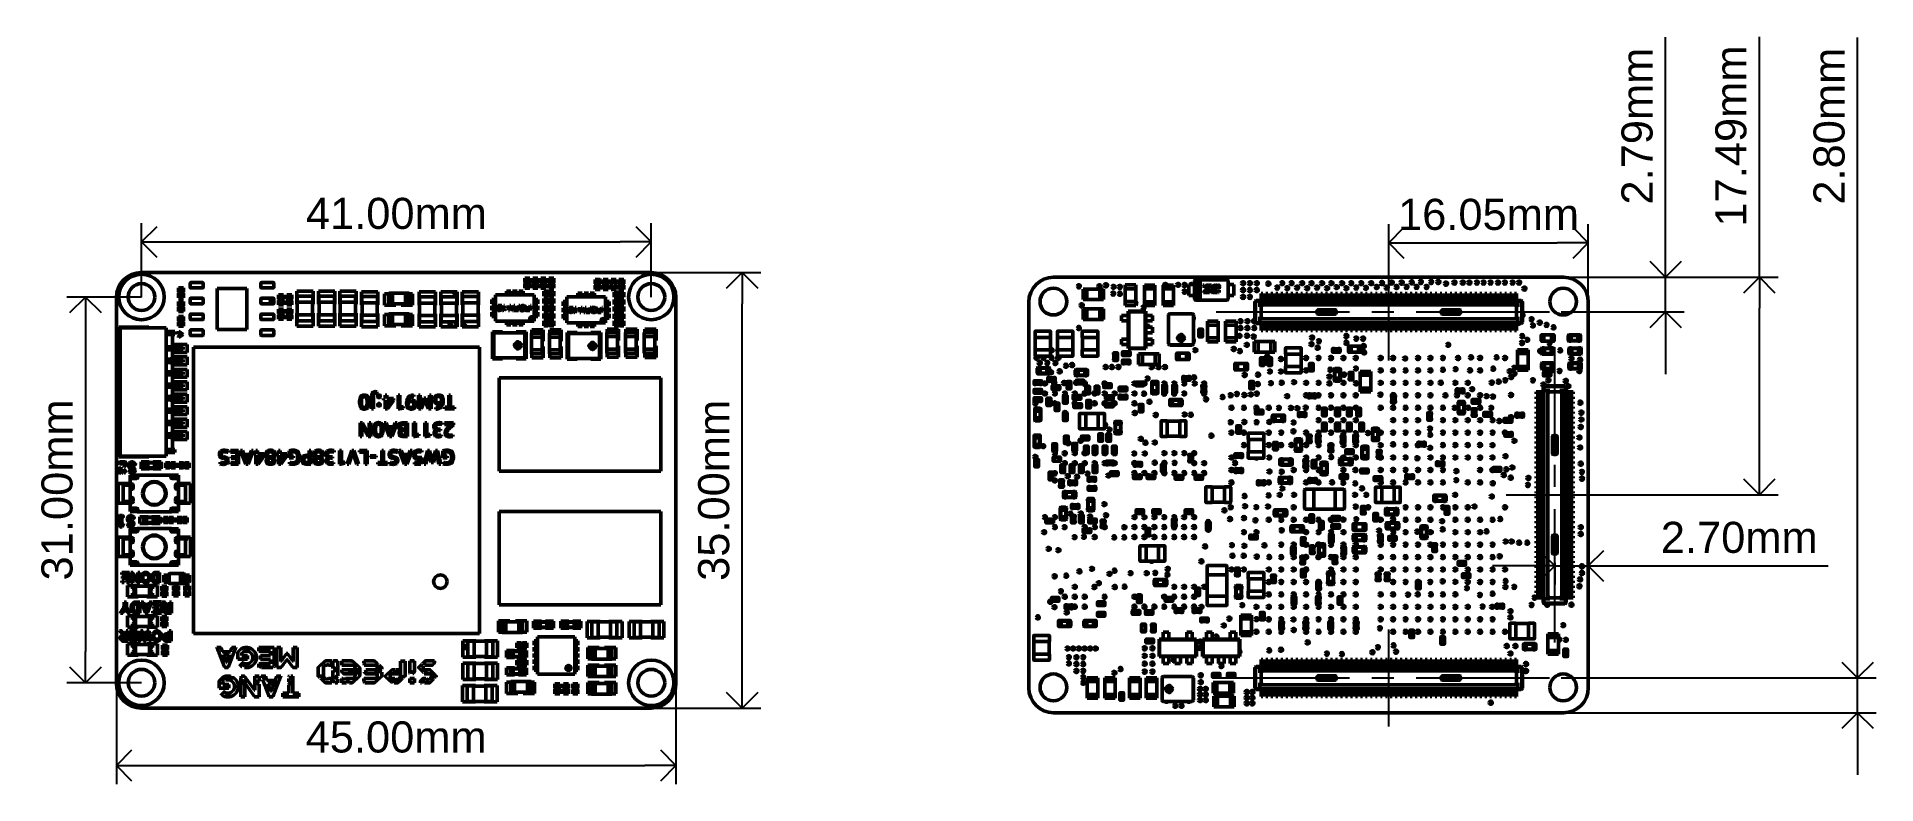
# Model space of a CAD drawing. Header units: millimetres. Extents: x 46 to 194, y 102 to 162.
import ezdxf

# ---------------------------------------------------------------- set-up
doc = ezdxf.new("R2010")
doc.units = ezdxf.units.MM
doc.header["$LTSCALE"] = 0.75
doc.linetypes.add('CENTER2', pattern=[28.575, 19.05, -3.175, 3.175, -3.175])
for name, color, linetype, lineweight in [('FD_Dimensions', 7, 'Continuous', 25), ('Smart Centers', 7, 'CENTER2', 25), ('Visible', 7, 'Continuous', 50), ('Visible Narrow', 7, 'Continuous', 25)]:
    doc.layers.add(name, color=color, linetype=linetype, lineweight=lineweight)
doc.styles.get("Standard").update_dxf_attribs({"font": 'arial.ttf'})
doc.dimstyles.new('Dim-ISO-25', dxfattribs={"dimtxt": 2.5, "dimasz": 2.5, "dimexe": 1.5, "dimexo": 0, "dimgap": 1, "dimtad": 1, "dimzin": 4, "dimdsep": 46, "dimtxsty": 'Standard', "dimblk": 'OPEN90', "dimcen": 0, "dimazin": 1, "dimtp": 0.1, "dimtm": 0.1, "dimtfac": 0.72, "dimtmove": 0, "dimatfit": 3, "dimfxl": 1, "dimtzin": 4, "dimarcsym": 0})

msp = doc.modelspace()

# ---------------------------------------------------------------- blocks, each defined once
blk = doc.blocks.new('_Open90')
at = {"color": 0, "linetype": 'ByBlock', "lineweight": -2}
for p, q in [((0, 0), (-1, 0)), ((-0.5, 0.5), (0, 0)), ((0, 0), (-0.5, -0.5))]:
    blk.add_line(p, q, dxfattribs=at)
blk = doc.blocks.new('*D19')
at = {"layer": 'Defpoints', "color": 0, "transparency": 16777216}
for p in [(95.441055, 145.734504), (54.440882, 141.306712), (95.441055, 141.306711)]:
    blk.add_point(p, dxfattribs=at)
at = {"layer": 'FD_Dimensions', "color": 0, "lineweight": -2, "transparency": 16777216}
for p, q in [((54.440882, 141.306712), (54.440882, 147.234504)), ((95.441055, 141.306711), (95.441055, 147.234504)), ((56.940882, 145.734504), (92.941055, 145.734504))]:
    blk.add_line(p, q, dxfattribs=at)
at = {"layer": 'FD_Dimensions', "color": 0, "lineweight": -2, "transparency": 16777216, "xscale": 2.5, "yscale": 2.5, "zscale": 2.5, "rotation": 180}
blk.add_blockref('_Open90', (54.440882, 145.734504), dxfattribs=at)
at = {"layer": 'FD_Dimensions', "color": 0, "lineweight": -2, "transparency": 16777216, "xscale": 2.5, "yscale": 2.5, "zscale": 2.5}
blk.add_blockref('_Open90', (95.441055, 145.734504), dxfattribs=at)
at = {"layer": 'FD_Dimensions', "color": 0, "transparency": 16777216, "insert": (74.940968, 148.01177), "char_height": 2.5, "attachment_point": 5}
blk.add_mtext('41.00mm', dxfattribs=at)
blk = doc.blocks.new('*D20')
at = {"layer": 'Defpoints', "color": 0, "transparency": 16777216}
for p in [(54.440882, 141.306712), (49.937409, 110.306519), (54.440882, 110.306519)]:
    blk.add_point(p, dxfattribs=at)
at = {"layer": 'FD_Dimensions', "color": 0, "lineweight": -2, "transparency": 16777216}
for p, q in [((54.440882, 141.306712), (48.437409, 141.306712)), ((49.937409, 138.806712), (49.937409, 112.806519)), ((54.440882, 110.306519), (48.437409, 110.306519))]:
    blk.add_line(p, q, dxfattribs=at)
at = {"layer": 'FD_Dimensions', "color": 0, "lineweight": -2, "transparency": 16777216, "xscale": 2.5, "yscale": 2.5, "zscale": 2.5}
for p, rotation in [((49.937409, 141.306712), 90), ((49.937409, 110.306519), 270)]:
    blk.add_blockref('_Open90', p, dxfattribs=dict(at, rotation=rotation))
at = {"layer": 'FD_Dimensions', "color": 0, "transparency": 16777216, "insert": (47.659291, 125.806615), "char_height": 2.5, "attachment_point": 5, "rotation": 90}
blk.add_mtext('31.00mm', dxfattribs=at)
blk = doc.blocks.new('*D21')
at = {"layer": 'Defpoints', "color": 0, "transparency": 16777216}
for p in [(52.420061, 110.269083), (97.419968, 110.269145), (97.419968, 103.656884)]:
    blk.add_point(p, dxfattribs=at)
at = {"layer": 'FD_Dimensions', "color": 0, "lineweight": -2, "transparency": 16777216}
for p, q in [((52.420061, 110.269083), (52.420061, 102.156884)), ((97.419968, 110.269145), (97.419968, 102.156884)), ((54.920061, 103.656884), (94.919968, 103.656884))]:
    blk.add_line(p, q, dxfattribs=at)
at = {"layer": 'FD_Dimensions', "color": 0, "lineweight": -2, "transparency": 16777216, "xscale": 2.5, "yscale": 2.5, "zscale": 2.5, "rotation": 180}
blk.add_blockref('_Open90', (52.420061, 103.656884), dxfattribs=at)
at = {"layer": 'FD_Dimensions', "color": 0, "lineweight": -2, "transparency": 16777216, "xscale": 2.5, "yscale": 2.5, "zscale": 2.5}
blk.add_blockref('_Open90', (97.419968, 103.656884), dxfattribs=at)
at = {"layer": 'FD_Dimensions', "color": 0, "transparency": 16777216, "insert": (74.920015, 105.93415), "char_height": 2.5, "attachment_point": 5}
blk.add_mtext('45.00mm', dxfattribs=at)
blk = doc.blocks.new('*D22')
at = {"layer": 'Defpoints', "color": 0, "transparency": 16777216}
for p in [(95.419973, 143.269115), (102.75139, 143.269115), (95.420011, 108.269187)]:
    blk.add_point(p, dxfattribs=at)
at = {"layer": 'FD_Dimensions', "color": 0, "lineweight": -2, "transparency": 16777216}
for p, q in [((95.419973, 143.269115), (104.25139, 143.269115)), ((102.75139, 110.769187), (102.75139, 140.769115)), ((95.420011, 108.269187), (104.25139, 108.269187))]:
    blk.add_line(p, q, dxfattribs=at)
at = {"layer": 'FD_Dimensions', "color": 0, "lineweight": -2, "transparency": 16777216, "xscale": 2.5, "yscale": 2.5, "zscale": 2.5}
for p, rotation in [((102.75139, 143.269115), 90), ((102.75139, 108.269187), 270)]:
    blk.add_blockref('_Open90', p, dxfattribs=dict(at, rotation=rotation))
at = {"layer": 'FD_Dimensions', "color": 0, "transparency": 16777216, "insert": (100.473271, 125.769151), "char_height": 2.5, "attachment_point": 5, "rotation": 90}
blk.add_mtext('35.00mm', dxfattribs=at)
blk = doc.blocks.new('*U8')
at = {"layer": 'Smart Centers', "color": 0, "ltscale": 0.75, "transparency": 16777216}
blk.add_line((-13.87, 0), (13.87, 0), dxfattribs=at)
blk = doc.blocks.new('*U9')
at = {"layer": 'Smart Centers', "color": 0, "ltscale": 0.75, "transparency": 16777216}
blk.add_line((0, -3.9), (0, 3.9), dxfattribs=at)
blk = doc.blocks.new('*U10')
at = {"layer": 'Smart Centers', "color": 0, "ltscale": 0.75, "transparency": 16777216}
blk.add_line((0, -11.87), (0, 11.87), dxfattribs=at)
blk = doc.blocks.new('*U11')
at = {"layer": 'Smart Centers', "color": 0, "ltscale": 0.75, "transparency": 16777216}
blk.add_line((-3.9, 0), (3.9, 0), dxfattribs=at)
blk = doc.blocks.new('*U12')
at = {"layer": 'Smart Centers', "color": 0, "ltscale": 0.75, "transparency": 16777216}
blk.add_line((0, -3.9), (0, 3.9), dxfattribs=at)
blk = doc.blocks.new('*U13')
at = {"layer": 'Smart Centers', "color": 0, "ltscale": 0.75, "transparency": 16777216}
blk.add_line((-13.87, 0), (13.87, 0), dxfattribs=at)
blk = doc.blocks.new('*D23')
at = {"layer": 'Defpoints', "color": 0, "transparency": 16777216}
for p in [(168.621748, 110.698104), (168.799359, 107.900004), (192.4547, 107.900004)]:
    blk.add_point(p, dxfattribs=at)
at = {"layer": 'FD_Dimensions', "color": 0, "lineweight": -2, "transparency": 16777216}
for p, q in [((192.4547, 113.198104), (192.4547, 162.174857)), ((168.621748, 110.698104), (193.9547, 110.698104)), ((192.4547, 107.900004), (192.4547, 110.698104)), ((168.799359, 107.900004), (193.9547, 107.900004)), ((192.4547, 105.400004), (192.4547, 102.900004))]:
    blk.add_line(p, q, dxfattribs=at)
at = {"layer": 'FD_Dimensions', "color": 0, "lineweight": -2, "transparency": 16777216, "xscale": 2.5, "yscale": 2.5, "zscale": 2.5}
for p, rotation in [((192.4547, 110.698104), 270), ((192.4547, 107.900004), 90)]:
    blk.add_blockref('_Open90', p, dxfattribs=dict(at, rotation=rotation))
at = {"layer": 'FD_Dimensions', "color": 0, "transparency": 16777216, "insert": (190.177434, 155.034775), "char_height": 2.5, "attachment_point": 5, "rotation": 90}
blk.add_mtext('2.80mm', dxfattribs=at)
blk = doc.blocks.new('*D24')
at = {"layer": 'Defpoints', "color": 0, "transparency": 16777216}
for p in [(168.799312, 142.899932), (184.557686, 142.899932), (172.000052, 125.412794)]:
    blk.add_point(p, dxfattribs=at)
at = {"layer": 'FD_Dimensions', "color": 0, "lineweight": -2, "transparency": 16777216}
for p, q in [((184.557686, 142.899932), (184.557686, 162.217328)), ((168.799312, 142.899932), (186.057686, 142.899932)), ((184.557686, 127.912794), (184.557686, 140.399932)), ((172.000052, 125.412794), (186.057686, 125.412794))]:
    blk.add_line(p, q, dxfattribs=at)
at = {"layer": 'FD_Dimensions', "color": 0, "lineweight": -2, "transparency": 16777216, "xscale": 2.5, "yscale": 2.5, "zscale": 2.5}
for p, rotation in [((184.557686, 142.899932), 90), ((184.557686, 125.412794), 270)]:
    blk.add_blockref('_Open90', p, dxfattribs=dict(at, rotation=rotation))
at = {"layer": 'FD_Dimensions', "color": 0, "transparency": 16777216, "insert": (182.280419, 154.245617), "char_height": 2.5, "attachment_point": 5, "rotation": 90}
blk.add_mtext('17.49mm', dxfattribs=at)
blk = doc.blocks.new('*D25')
at = {"layer": 'Defpoints', "color": 0, "transparency": 16777216}
for p in [(170.799255, 145.657122), (154.751748, 144.010032), (170.799255, 140.899988)]:
    blk.add_point(p, dxfattribs=at)
at = {"layer": 'FD_Dimensions', "color": 0, "lineweight": -2, "transparency": 16777216}
for p, q in [((154.751748, 144.010032), (154.751748, 147.157122)), ((170.799255, 140.899988), (170.799255, 147.157122)), ((157.251748, 145.657122), (168.299255, 145.657122))]:
    blk.add_line(p, q, dxfattribs=at)
at = {"layer": 'FD_Dimensions', "color": 0, "lineweight": -2, "transparency": 16777216, "xscale": 2.5, "yscale": 2.5, "zscale": 2.5, "rotation": 180}
blk.add_blockref('_Open90', (154.751748, 145.657122), dxfattribs=at)
at = {"layer": 'FD_Dimensions', "color": 0, "lineweight": -2, "transparency": 16777216, "xscale": 2.5, "yscale": 2.5, "zscale": 2.5}
blk.add_blockref('_Open90', (170.799255, 145.657122), dxfattribs=at)
at = {"layer": 'FD_Dimensions', "color": 0, "transparency": 16777216, "insert": (162.775502, 147.934389), "char_height": 2.5, "attachment_point": 5}
blk.add_mtext('16.05mm', dxfattribs=at)
blk = doc.blocks.new('*D26')
at = {"layer": 'Defpoints', "color": 0, "transparency": 16777216}
for p in [(168.799312, 142.899932), (177.011649, 142.899932), (168.621748, 140.110032)]:
    blk.add_point(p, dxfattribs=at)
at = {"layer": 'FD_Dimensions', "color": 0, "lineweight": -2, "transparency": 16777216}
for p, q in [((177.011649, 145.399932), (177.011649, 162.180096)), ((168.799312, 142.899932), (178.511649, 142.899932)), ((177.011649, 140.110032), (177.011649, 142.899932)), ((168.621748, 140.110032), (178.511649, 140.110032)), ((177.011649, 137.610032), (177.011649, 135.110032))]:
    blk.add_line(p, q, dxfattribs=at)
at = {"layer": 'FD_Dimensions', "color": 0, "lineweight": -2, "transparency": 16777216, "xscale": 2.5, "yscale": 2.5, "zscale": 2.5}
for p, rotation in [((177.011649, 142.899932), 270), ((177.011649, 140.110032), 90)]:
    blk.add_blockref('_Open90', p, dxfattribs=dict(at, rotation=rotation))
at = {"layer": 'FD_Dimensions', "color": 0, "transparency": 16777216, "insert": (174.734382, 155.040014), "char_height": 2.5, "attachment_point": 5, "rotation": 90}
blk.add_mtext('2.79mm', dxfattribs=at)
blk = doc.blocks.new('*D27')
at = {"layer": 'Defpoints', "color": 0, "transparency": 16777216}
for p in [(168.100052, 119.950929), (170.799255, 119.950929), (170.799255, 119.698031)]:
    blk.add_point(p, dxfattribs=at)
at = {"layer": 'FD_Dimensions', "color": 0, "lineweight": -2, "transparency": 16777216}
for p, q in [((168.100052, 119.950929), (168.100052, 118.198031)), ((170.799255, 119.950929), (170.799255, 118.198031)), ((165.600052, 119.698031), (163.100052, 119.698031)), ((168.100052, 119.698031), (170.799255, 119.698031)), ((173.299255, 119.698031), (190.079419, 119.698031))]:
    blk.add_line(p, q, dxfattribs=at)
at = {"layer": 'FD_Dimensions', "color": 0, "lineweight": -2, "transparency": 16777216, "xscale": 2.5, "yscale": 2.5, "zscale": 2.5}
blk.add_blockref('_Open90', (168.100052, 119.698031), dxfattribs=at)
at = {"layer": 'FD_Dimensions', "color": 0, "lineweight": -2, "transparency": 16777216, "xscale": 2.5, "yscale": 2.5, "zscale": 2.5, "rotation": 180}
blk.add_blockref('_Open90', (170.799255, 119.698031), dxfattribs=at)
at = {"layer": 'FD_Dimensions', "color": 0, "transparency": 16777216, "insert": (182.939337, 121.975297), "char_height": 2.5, "attachment_point": 5}
blk.add_mtext('2.70mm', dxfattribs=at)

# ---------------------------------------------------------------- dimensions: what is measured, and where the dimension line sits
at = {"layer": 'FD_Dimensions'}
for base, p1, p2, angle, picture, middle in [((177.012, 142.9), (168.622, 140.11), (168.799, 142.9), 90, '*D26', (177.012, 155.04)), ((192.455, 107.9), (168.622, 110.698), (168.799, 107.9), 90, '*D23', (192.455, 155.035)), ((184.558, 142.9), (172, 125.413), (168.799, 142.9), 90, '*D24', (184.558, 154.246)), ((102.751, 143.269), (95.42, 108.269), (95.42, 143.269), 270, '*D22', (102.751, 125.769)), ((170.799, 119.698), (168.1, 119.951), (170.799, 119.951), 180, '*D27', (182.939, 119.698))]:
    dim = msp.add_linear_dim(base=base, p1=p1, p2=p2, angle=angle, dimstyle='Dim-ISO-25', override={"dimlfac": 1, "dimpost": 'mm'}, dxfattribs=at)
    dim.commit()
    dim.dimension.update_dxf_attribs({"geometry": picture, "text_midpoint": middle, "dimtype": 160})
for p2, distance, picture, middle in [((95.441, 141.307), 4.428, '*D19', (74.941, 148.012)), ((54.441, 110.307), -4.503, '*D20', (47.659, 125.807))]:
    dim = msp.add_aligned_dim(p1=(54.441, 141.307), p2=p2, distance=distance, dimstyle='Dim-ISO-25', override={"dimlfac": 1, "dimpost": 'mm', "dimclrd": 0, "dimclre": 0}, dxfattribs=at)
    dim.commit()
    dim.dimension.update_dxf_attribs({"geometry": picture, "text_midpoint": middle})
for base, p1, p2, picture, middle in [((170.799, 145.657), (154.752, 144.01), (170.799, 140.9), '*D25', (162.776, 147.934)), ((97.42, 103.657), (52.42, 110.269), (97.42, 110.269), '*D21', (74.92, 105.934))]:
    dim = msp.add_linear_dim(base=base, p1=p1, p2=p2, angle=180, dimstyle='Dim-ISO-25', override={"dimlfac": 1, "dimpost": 'mm', "dimclrd": 0, "dimclre": 0}, dxfattribs=at)
    dim.commit()
    dim.dimension.update_dxf_attribs({"geometry": picture, "text_midpoint": middle})

# ---------------------------------------------------------------- linework, layer by layer
at = {"layer": 'Visible'}
for p, q in [((54.42, 143.269), (95.42, 143.269)), ((57.412, 142.056), (57.412, 141.704)), ((57.813, 142.056), (57.412, 142.056)), ((57.813, 141.704), (57.813, 142.056)), ((58.356, 142.419), (58.356, 142.089)), ((59.341, 142.475), (58.411, 142.475)), ((58.411, 142.033), (59.341, 142.033)), ((59.397, 142.089), (59.397, 142.419)), ((64.045, 142.419), (64.045, 142.089)), ((65.031, 142.475), (64.101, 142.475)), ((64.101, 142.033), (65.031, 142.033)), ((65.087, 142.089), (65.087, 142.419)), ((85.27, 142.831), (85.27, 142.479)), ((85.672, 142.831), (85.27, 142.831)), ((85.27, 142.479), (85.331, 142.479)), ((85.27, 142.381), (85.27, 142.029)), ((85.331, 142.381), (85.27, 142.381)), ((85.27, 142.029), (85.672, 142.029)), ((85.321, 142.58), (85.321, 142.72)), ((85.321, 142.58), (85.331, 142.58)), ((85.321, 142.28), (85.331, 142.28)), ((85.321, 142.28), (85.321, 142.14)), ((85.331, 142.73), (85.611, 142.73)), ((85.611, 142.58), (85.331, 142.58)), ((85.331, 142.58), (85.331, 142.28)), ((85.611, 142.28), (85.331, 142.28)), ((85.331, 142.13), (85.611, 142.13)), ((85.611, 142.58), (85.621, 142.58)), ((85.611, 142.58), (85.611, 142.28)), ((85.611, 142.479), (85.672, 142.479)), ((85.672, 142.381), (85.611, 142.381)), ((85.611, 142.28), (85.621, 142.28)), ((85.621, 142.72), (85.621, 142.58)), ((85.621, 142.14), (85.621, 142.28)), ((85.672, 142.479), (85.672, 142.831)), ((85.672, 142.029), (85.672, 142.381)), ((85.922, 142.812), (85.922, 142.46)), ((86.324, 142.812), (85.922, 142.812)), ((85.922, 142.46), (85.974, 142.46)), ((85.922, 142.362), (85.922, 142.01)), ((85.974, 142.362), (85.922, 142.362)), ((85.973, 142.611), (85.973, 142.706)), ((85.973, 142.611), (85.978, 142.611)), ((85.973, 142.116), (85.973, 142.211)), ((85.978, 142.211), (85.973, 142.211)), ((85.974, 142.611), (85.974, 142.211)), ((85.974, 142.211), (85.974, 142.611)), ((85.978, 142.711), (86.268, 142.711)), ((85.978, 142.611), (86.268, 142.611)), ((86.268, 142.211), (85.978, 142.211)), ((86.268, 142.111), (85.978, 142.111)), ((86.253, 142.611), (85.993, 142.611)), ((85.993, 142.211), (86.253, 142.211)), ((86.268, 142.611), (86.273, 142.611)), ((86.273, 142.211), (86.268, 142.211)), ((86.272, 142.611), (86.272, 142.211)), ((86.273, 142.706), (86.273, 142.611)), ((86.273, 142.211), (86.273, 142.611)), ((86.273, 142.46), (86.324, 142.46)), ((86.324, 142.362), (86.273, 142.362)), ((86.273, 142.211), (86.273, 142.116)), ((86.324, 142.627), (86.316, 142.627)), ((86.324, 142.46), (86.324, 142.812)), ((86.324, 142.01), (86.324, 142.362)), ((86.557, 142.812), (86.557, 142.46)), ((86.959, 142.812), (86.557, 142.812)), ((86.568, 142.627), (86.557, 142.627)), ((86.557, 142.46), (86.609, 142.46)), ((86.557, 142.362), (86.557, 142.01)), ((86.609, 142.362), (86.557, 142.362)), ((86.608, 142.611), (86.608, 142.706)), ((86.608, 142.611), (86.613, 142.611)), ((86.608, 142.116), (86.608, 142.211)), ((86.613, 142.211), (86.608, 142.211)), ((86.609, 142.611), (86.609, 142.211)), ((86.609, 142.211), (86.609, 142.611)), ((86.613, 142.711), (86.903, 142.711)), ((86.613, 142.611), (86.903, 142.611)), ((86.903, 142.211), (86.613, 142.211)), ((86.903, 142.111), (86.613, 142.111)), ((86.888, 142.611), (86.628, 142.611)), ((86.628, 142.211), (86.888, 142.211)), ((86.903, 142.611), (86.908, 142.611)), ((86.908, 142.211), (86.903, 142.211)), ((86.907, 142.611), (86.907, 142.211)), ((86.908, 142.706), (86.908, 142.611)), ((86.908, 142.211), (86.908, 142.611)), ((86.908, 142.46), (86.959, 142.46)), ((86.959, 142.362), (86.908, 142.362)), ((86.908, 142.211), (86.908, 142.116)), ((86.959, 142.46), (86.959, 142.812)), ((86.959, 142.01), (86.959, 142.362)), ((87.192, 142.812), (87.192, 142.46)), ((87.594, 142.812), (87.192, 142.812)), ((87.192, 142.46), (87.244, 142.46)), ((87.192, 142.362), (87.192, 142.01)), ((87.244, 142.362), (87.192, 142.362)), ((87.243, 142.611), (87.243, 142.706)), ((87.243, 142.611), (87.248, 142.611)), ((87.243, 142.116), (87.243, 142.211)), ((87.248, 142.211), (87.243, 142.211)), ((87.244, 142.611), (87.244, 142.211)), ((87.244, 142.211), (87.244, 142.611)), ((87.248, 142.711), (87.538, 142.711)), ((87.248, 142.611), (87.538, 142.611)), ((87.538, 142.211), (87.248, 142.211)), ((87.538, 142.111), (87.248, 142.111)), ((87.523, 142.611), (87.263, 142.611)), ((87.263, 142.211), (87.523, 142.211)), ((87.538, 142.611), (87.543, 142.611)), ((87.543, 142.211), (87.538, 142.211)), ((87.542, 142.611), (87.542, 142.211)), ((87.543, 142.706), (87.543, 142.611)), ((87.543, 142.211), (87.543, 142.611)), ((87.543, 142.46), (87.594, 142.46)), ((87.594, 142.362), (87.543, 142.362)), ((87.543, 142.211), (87.543, 142.116)), ((87.594, 142.46), (87.594, 142.812)), ((87.594, 142.01), (87.594, 142.362)), ((90.93, 142.712), (90.93, 142.36)), ((91.332, 142.712), (90.93, 142.712)), ((90.93, 142.36), (90.991, 142.36)), ((90.93, 142.262), (90.93, 141.91)), ((90.991, 142.262), (90.93, 142.262)), ((90.981, 142.461), (90.981, 142.601)), ((90.981, 142.461), (90.991, 142.461)), ((90.981, 142.161), (90.991, 142.161)), ((90.981, 142.161), (90.981, 142.021)), ((90.991, 142.611), (91.271, 142.611)), ((91.271, 142.461), (90.991, 142.461)), ((90.991, 142.461), (90.991, 142.161)), ((91.271, 142.161), (90.991, 142.161)), ((91.271, 142.461), (91.281, 142.461)), ((91.271, 142.461), (91.271, 142.161)), ((91.271, 142.36), (91.332, 142.36)), ((91.332, 142.262), (91.271, 142.262)), ((91.271, 142.161), (91.281, 142.161)), ((91.281, 142.601), (91.281, 142.461)), ((91.281, 142.021), (91.281, 142.161)), ((91.332, 142.36), (91.332, 142.712)), ((91.332, 141.91), (91.332, 142.262)), ((91.565, 142.712), (91.565, 142.36)), ((91.967, 142.712), (91.565, 142.712)), ((91.565, 142.36), (91.616, 142.36)), ((91.565, 142.262), (91.565, 141.91)), ((91.616, 142.262), (91.565, 142.262)), ((91.616, 142.511), (91.616, 142.606)), ((91.616, 142.511), (91.621, 142.511)), ((91.616, 142.511), (91.616, 142.111)), ((91.616, 142.016), (91.616, 142.111)), ((91.621, 142.111), (91.616, 142.111)), ((91.617, 142.111), (91.617, 142.511)), ((91.621, 142.611), (91.911, 142.611)), ((91.621, 142.511), (91.911, 142.511)), ((91.911, 142.111), (91.621, 142.111)), ((91.896, 142.511), (91.636, 142.511)), ((91.636, 142.111), (91.896, 142.111)), ((91.911, 142.511), (91.916, 142.511)), ((91.916, 142.111), (91.911, 142.111)), ((91.915, 142.111), (91.915, 142.511)), ((91.915, 142.511), (91.915, 142.111)), ((91.915, 142.36), (91.967, 142.36)), ((91.967, 142.262), (91.915, 142.262)), ((91.916, 142.606), (91.916, 142.511)), ((91.916, 142.111), (91.916, 142.016)), ((91.967, 142.36), (91.967, 142.712)), ((91.967, 141.91), (91.967, 142.262)), ((92.2, 142.712), (92.2, 142.36)), ((92.602, 142.712), (92.2, 142.712)), ((92.2, 142.36), (92.251, 142.36)), ((92.2, 142.262), (92.2, 141.91)), ((92.251, 142.262), (92.2, 142.262)), ((92.251, 142.511), (92.251, 142.606)), ((92.251, 142.511), (92.256, 142.511)), ((92.251, 142.511), (92.251, 142.111)), ((92.251, 142.016), (92.251, 142.111)), ((92.256, 142.111), (92.251, 142.111)), ((92.252, 142.111), (92.252, 142.511)), ((92.256, 142.611), (92.546, 142.611)), ((92.256, 142.511), (92.546, 142.511)), ((92.546, 142.111), (92.256, 142.111)), ((92.531, 142.511), (92.271, 142.511)), ((92.271, 142.111), (92.531, 142.111)), ((92.546, 142.511), (92.551, 142.511)), ((92.551, 142.111), (92.546, 142.111)), ((92.55, 142.111), (92.55, 142.511)), ((92.55, 142.511), (92.55, 142.111)), ((92.55, 142.36), (92.602, 142.36)), ((92.602, 142.262), (92.55, 142.262)), ((92.551, 142.606), (92.551, 142.511)), ((92.551, 142.111), (92.551, 142.016)), ((92.602, 142.36), (92.602, 142.712)), ((92.602, 141.91), (92.602, 142.262)), ((92.835, 142.712), (92.835, 142.36)), ((93.237, 142.712), (92.835, 142.712)), ((92.835, 142.36), (92.886, 142.36)), ((92.835, 142.262), (92.835, 141.91)), ((92.886, 142.262), (92.835, 142.262)), ((92.886, 142.511), (92.886, 142.606)), ((92.886, 142.511), (92.891, 142.511)), ((92.886, 142.511), (92.886, 142.111)), ((92.886, 142.016), (92.886, 142.111)), ((92.891, 142.111), (92.886, 142.111)), ((92.887, 142.111), (92.887, 142.511)), ((92.891, 142.611), (93.181, 142.611)), ((92.891, 142.511), (93.181, 142.511)), ((93.181, 142.111), (92.891, 142.111)), ((93.166, 142.511), (92.906, 142.511)), ((92.906, 142.111), (93.166, 142.111)), ((93.181, 142.511), (93.186, 142.511)), ((93.186, 142.111), (93.181, 142.111)), ((93.185, 142.111), (93.185, 142.511)), ((93.185, 142.511), (93.185, 142.111)), ((93.185, 142.36), (93.237, 142.36)), ((93.237, 142.262), (93.185, 142.262)), ((93.186, 142.606), (93.186, 142.511)), ((93.186, 142.111), (93.186, 142.016)), ((93.237, 142.36), (93.237, 142.712)), ((93.237, 141.91), (93.237, 142.262)), ((52.42, 110.269), (52.42, 141.269)), ((57.412, 141.704), (57.463, 141.704)), ((57.412, 141.606), (57.412, 141.254)), ((57.463, 141.606), (57.412, 141.606)), ((57.412, 141.254), (57.813, 141.254)), ((57.412, 140.955), (57.412, 140.604)), ((57.813, 140.955), (57.412, 140.955)), ((57.412, 140.604), (57.463, 140.604)), ((57.462, 141.855), (57.462, 141.95)), ((57.462, 141.855), (57.467, 141.855)), ((57.462, 141.36), (57.462, 141.455)), ((57.467, 141.455), (57.462, 141.455)), ((57.462, 140.754), (57.462, 140.849)), ((57.462, 140.754), (57.467, 140.754)), ((57.463, 141.855), (57.463, 141.455)), ((57.463, 141.455), (57.463, 141.855)), ((57.463, 140.754), (57.463, 140.354)), ((57.463, 140.354), (57.463, 140.754)), ((57.467, 141.955), (57.757, 141.955)), ((57.467, 141.855), (57.757, 141.855)), ((57.757, 141.455), (57.467, 141.455)), ((57.757, 141.355), (57.467, 141.355)), ((57.467, 140.854), (57.757, 140.854)), ((57.467, 140.754), (57.757, 140.754)), ((57.742, 141.855), (57.482, 141.855)), ((57.482, 141.455), (57.742, 141.455)), ((57.742, 140.754), (57.482, 140.754)), ((57.757, 141.855), (57.762, 141.855)), ((57.762, 141.455), (57.757, 141.455)), ((57.757, 140.754), (57.762, 140.754)), ((57.761, 141.855), (57.761, 141.455)), ((57.761, 140.754), (57.761, 140.354)), ((57.762, 141.95), (57.762, 141.855)), ((57.762, 141.455), (57.762, 141.855)), ((57.762, 141.704), (57.813, 141.704)), ((57.813, 141.606), (57.762, 141.606)), ((57.762, 141.455), (57.762, 141.36)), ((57.762, 140.849), (57.762, 140.754)), ((57.762, 140.354), (57.762, 140.754)), ((57.762, 140.604), (57.813, 140.604)), ((57.813, 141.254), (57.813, 141.606)), ((57.813, 140.604), (57.813, 140.955)), ((58.356, 141.149), (58.356, 140.819)), ((59.341, 141.205), (58.411, 141.205)), ((58.411, 140.763), (59.341, 140.763)), ((59.397, 140.819), (59.397, 141.149)), ((60.52, 141.999), (60.52, 138.699)), ((62.922, 141.999), (60.52, 141.999)), ((62.922, 138.699), (62.922, 141.999)), ((64.045, 141.149), (64.045, 140.819)), ((65.031, 141.205), (64.101, 141.205)), ((64.101, 140.763), (65.031, 140.763)), ((65.087, 140.819), (65.087, 141.149)), ((65.47, 141.477), (65.47, 141.125)), ((65.872, 141.477), (65.47, 141.477)), ((65.47, 141.125), (65.521, 141.125)), ((65.47, 141.027), (65.47, 140.675)), ((65.521, 141.027), (65.47, 141.027)), ((65.47, 140.675), (65.872, 140.675)), ((65.521, 141.276), (65.521, 141.371)), ((65.521, 141.276), (65.526, 141.276)), ((65.521, 141.276), (65.521, 140.876)), ((65.521, 140.781), (65.521, 140.876)), ((65.526, 140.876), (65.521, 140.876)), ((65.522, 140.876), (65.522, 141.276)), ((65.526, 141.376), (65.816, 141.376)), ((65.526, 141.276), (65.816, 141.276)), ((65.816, 140.876), (65.526, 140.876)), ((65.816, 140.776), (65.526, 140.776)), ((65.801, 141.276), (65.541, 141.276)), ((65.541, 140.876), (65.801, 140.876)), ((65.816, 141.276), (65.821, 141.276)), ((65.821, 140.876), (65.816, 140.876)), ((65.82, 140.876), (65.82, 141.276)), ((65.82, 141.276), (65.82, 140.876)), ((65.82, 141.125), (65.872, 141.125)), ((65.872, 141.027), (65.82, 141.027)), ((65.821, 141.371), (65.821, 141.276)), ((65.821, 140.876), (65.821, 140.781)), ((65.872, 141.125), (65.872, 141.477)), ((65.872, 140.675), (65.872, 141.027)), ((66.136, 141.487), (66.136, 141.135)), ((66.538, 141.487), (66.136, 141.487)), ((66.136, 141.135), (66.197, 141.135)), ((66.136, 141.036), (66.136, 140.685)), ((66.197, 141.036), (66.136, 141.036)), ((66.136, 140.685), (66.538, 140.685)), ((66.187, 141.236), (66.187, 141.376)), ((66.187, 141.236), (66.197, 141.236)), ((66.187, 140.936), (66.197, 140.936)), ((66.187, 140.936), (66.187, 140.796)), ((66.197, 141.386), (66.477, 141.386)), ((66.477, 141.236), (66.197, 141.236)), ((66.197, 141.236), (66.197, 140.936)), ((66.477, 140.936), (66.197, 140.936)), ((66.197, 140.786), (66.477, 140.786)), ((66.477, 141.236), (66.487, 141.236)), ((66.477, 141.236), (66.477, 140.936)), ((66.477, 141.135), (66.538, 141.135)), ((66.538, 141.036), (66.477, 141.036)), ((66.477, 140.936), (66.487, 140.936)), ((66.487, 141.376), (66.487, 141.236)), ((66.487, 140.796), (66.487, 140.936)), ((66.538, 141.135), (66.538, 141.487)), ((66.538, 140.685), (66.538, 141.036)), ((66.927, 141.775), (66.927, 140.724)), ((68.248, 141.775), (66.927, 141.775)), ((66.927, 140.724), (66.972, 140.724)), ((66.962, 140.886), (66.962, 141.376)), ((66.962, 140.886), (66.972, 140.886)), ((66.972, 141.386), (68.202, 141.386)), ((66.972, 140.886), (68.202, 140.886)), ((66.972, 140.886), (66.972, 139.886)), ((68.202, 140.886), (68.212, 140.886)), ((68.202, 140.886), (68.202, 139.886)), ((68.202, 140.724), (68.248, 140.724)), ((68.212, 141.376), (68.212, 140.886)), ((68.248, 140.724), (68.248, 141.775)), ((68.678, 141.775), (68.678, 140.724)), ((69.998, 141.775), (68.678, 141.775)), ((68.678, 140.724), (68.723, 140.724)), ((68.713, 140.886), (68.713, 141.376)), ((68.713, 140.886), (68.723, 140.886)), ((68.723, 141.386), (69.953, 141.386)), ((68.723, 140.886), (69.953, 140.886)), ((68.723, 140.886), (68.723, 139.886)), ((69.953, 140.886), (69.963, 140.886)), ((69.953, 140.886), (69.953, 139.886)), ((69.953, 140.724), (69.998, 140.724)), ((69.963, 141.376), (69.963, 140.886)), ((69.998, 140.724), (69.998, 141.775)), ((70.378, 141.775), (70.378, 140.724)), ((71.699, 141.775), (70.378, 141.775)), ((70.378, 140.724), (70.423, 140.724)), ((70.413, 140.886), (70.413, 141.376)), ((70.413, 140.886), (70.423, 140.886)), ((70.423, 141.386), (71.653, 141.386)), ((70.423, 140.886), (71.653, 140.886)), ((70.423, 140.886), (70.423, 139.886)), ((71.653, 140.886), (71.663, 140.886)), ((71.653, 140.886), (71.653, 139.886)), ((71.653, 140.724), (71.699, 140.724)), ((71.663, 141.376), (71.663, 140.886)), ((71.699, 140.724), (71.699, 141.775)), ((72.128, 141.725), (72.128, 140.674)), ((73.449, 141.725), (72.128, 141.725)), ((72.128, 140.674), (72.174, 140.674)), ((72.164, 140.836), (72.164, 141.326)), ((72.164, 140.836), (72.174, 140.836)), ((72.174, 141.336), (73.404, 141.336)), ((72.174, 140.836), (73.404, 140.836)), ((72.174, 140.836), (72.174, 139.836)), ((73.404, 140.836), (73.414, 140.836)), ((73.404, 140.836), (73.404, 139.836)), ((73.404, 140.674), (73.449, 140.674)), ((73.414, 141.326), (73.414, 140.836)), ((73.449, 140.674), (73.449, 141.725)), ((73.978, 141.558), (73.978, 140.644)), ((74.322, 141.558), (73.978, 141.558)), ((73.978, 140.644), (74.893, 140.644)), ((74.322, 141.604), (74.322, 140.754)), ((74.322, 141.604), (74.33, 141.604)), ((74.322, 140.754), (74.33, 140.754)), ((74.622, 141.604), (74.33, 141.604)), ((74.622, 140.754), (74.33, 140.754)), ((74.622, 141.604), (74.622, 140.754)), ((75.662, 141.604), (74.622, 141.604)), ((74.622, 140.754), (75.662, 140.754)), ((74.893, 140.644), (74.893, 140.754)), ((75.324, 140.754), (75.324, 140.644)), ((75.324, 140.644), (76.239, 140.644)), ((75.662, 141.604), (75.955, 141.604)), ((75.662, 140.754), (75.662, 141.604)), ((75.662, 140.754), (75.955, 140.754)), ((75.962, 141.604), (75.955, 141.604)), ((75.962, 140.754), (75.955, 140.754)), ((75.962, 140.754), (75.962, 141.604)), ((76.239, 141.558), (75.962, 141.558)), ((76.239, 140.644), (76.239, 141.558)), ((76.761, 141.715), (76.761, 140.664)), ((78.081, 141.715), (76.761, 141.715)), ((76.761, 140.664), (76.806, 140.664)), ((76.796, 140.826), (76.796, 141.316)), ((76.796, 140.826), (76.806, 140.826)), ((76.806, 141.326), (78.036, 141.326)), ((76.806, 140.826), (78.036, 140.826)), ((76.806, 140.826), (76.806, 139.826)), ((78.036, 140.826), (78.046, 140.826)), ((78.036, 140.826), (78.036, 139.826)), ((78.036, 140.664), (78.081, 140.664)), ((78.046, 141.316), (78.046, 140.826)), ((78.081, 140.664), (78.081, 141.715)), ((78.511, 141.715), (78.511, 140.664)), ((79.831, 141.715), (78.511, 141.715)), ((78.511, 140.664), (78.556, 140.664)), ((78.546, 140.826), (78.546, 141.316)), ((78.546, 140.826), (78.556, 140.826)), ((78.556, 141.326), (79.786, 141.326)), ((78.556, 140.826), (79.786, 140.826)), ((78.556, 140.826), (78.556, 139.826)), ((79.786, 140.826), (79.796, 140.826)), ((79.786, 140.826), (79.786, 139.826)), ((79.786, 140.664), (79.831, 140.664)), ((79.796, 141.316), (79.796, 140.826)), ((79.831, 140.664), (79.831, 141.715)), ((80.23, 141.725), (80.23, 140.674)), ((81.551, 141.725), (80.23, 141.725)), ((80.23, 140.674), (80.276, 140.674)), ((80.266, 140.836), (80.266, 141.326)), ((80.266, 140.836), (80.276, 140.836)), ((80.276, 141.336), (81.506, 141.336)), ((80.276, 140.836), (81.506, 140.836)), ((80.276, 140.836), (80.276, 139.836)), ((81.506, 140.836), (81.516, 140.836)), ((81.506, 140.836), (81.506, 139.836)), ((81.506, 140.674), (81.551, 140.674)), ((81.516, 141.326), (81.516, 140.836)), ((81.551, 140.674), (81.551, 141.725)), ((82.619, 141.108), (82.619, 140.758)), ((82.915, 141.108), (82.619, 141.108)), ((82.619, 140.758), (82.915, 140.758)), ((82.619, 140.6), (82.619, 140.25)), ((82.915, 140.6), (82.619, 140.6)), ((82.905, 141.075), (82.905, 140.775)), ((82.915, 141.075), (82.905, 141.075)), ((82.905, 141.075), (82.915, 141.075)), ((82.905, 140.775), (82.905, 141.075)), ((82.915, 140.775), (82.905, 140.775)), ((82.905, 140.775), (82.915, 140.775)), ((82.905, 140.575), (82.905, 140.275)), ((82.915, 140.575), (82.905, 140.575)), ((82.905, 140.575), (82.915, 140.575)), ((82.905, 140.275), (82.905, 140.575)), ((86.015, 141.475), (82.915, 141.475)), ((82.915, 141.475), (82.915, 139.375)), ((82.915, 139.375), (82.915, 141.475)), ((82.915, 141.475), (86.015, 141.475)), ((83.104, 140.571), (83.116, 140.618)), ((83.116, 140.618), (83.104, 140.571)), ((83.33, 140.571), (83.104, 140.571)), ((83.104, 140.571), (83.33, 140.571)), ((83.116, 140.618), (83.417, 140.618)), ((83.417, 140.618), (83.116, 140.618)), ((83.296, 140.536), (83.303, 140.542)), ((83.303, 140.542), (83.296, 140.536)), ((83.303, 140.542), (83.315, 140.554)), ((83.315, 140.554), (83.303, 140.542)), ((83.315, 140.554), (83.324, 140.563)), ((83.324, 140.563), (83.315, 140.554)), ((83.324, 140.563), (83.329, 140.57)), ((83.329, 140.57), (83.324, 140.563)), ((83.329, 140.57), (83.33, 140.571)), ((83.33, 140.571), (83.329, 140.57)), ((83.476, 140.211), (83.582, 140.618)), ((83.582, 140.618), (83.476, 140.211)), ((83.645, 140.618), (83.565, 140.312)), ((83.565, 140.312), (83.645, 140.618)), ((83.582, 140.618), (83.645, 140.618)), ((83.645, 140.618), (83.582, 140.618)), ((83.79, 141.775), (83.79, 141.475)), ((84.14, 141.775), (83.79, 141.775)), ((83.815, 141.475), (83.815, 141.485)), ((83.815, 141.485), (83.815, 141.475)), ((83.815, 141.485), (84.115, 141.485)), ((83.958, 140.211), (84.064, 140.618)), ((84.064, 140.618), (83.958, 140.211)), ((84.064, 140.618), (84.134, 140.618)), ((84.134, 140.618), (84.064, 140.618)), ((84.112, 140.559), (84.1, 140.504)), ((84.1, 140.504), (84.112, 140.559)), ((84.117, 140.543), (84.112, 140.559)), ((84.112, 140.559), (84.112, 140.558)), ((84.112, 140.558), (84.117, 140.543)), ((84.115, 141.475), (84.115, 141.485)), ((84.115, 141.485), (84.115, 141.475)), ((84.126, 140.521), (84.117, 140.543)), ((84.117, 140.543), (84.126, 140.521)), ((84.134, 140.618), (84.253, 140.383)), ((84.253, 140.383), (84.134, 140.618)), ((84.14, 141.475), (84.14, 141.775)), ((84.29, 141.775), (84.29, 141.475)), ((84.64, 141.775), (84.29, 141.775)), ((84.315, 141.475), (84.315, 141.485)), ((84.315, 141.485), (84.315, 141.475)), ((84.315, 141.485), (84.615, 141.485)), ((84.329, 140.37), (84.392, 140.618)), ((84.392, 140.618), (84.329, 140.37)), ((84.459, 140.618), (84.354, 140.211)), ((84.354, 140.211), (84.459, 140.618)), ((84.392, 140.618), (84.459, 140.618)), ((84.459, 140.618), (84.392, 140.618)), ((84.615, 141.475), (84.615, 141.485)), ((84.615, 141.485), (84.615, 141.475)), ((84.64, 141.475), (84.64, 141.775)), ((84.741, 140.434), (84.789, 140.618)), ((84.789, 140.618), (84.741, 140.434)), ((84.856, 140.618), (84.751, 140.211)), ((84.751, 140.211), (84.856, 140.618)), ((84.789, 140.618), (84.856, 140.618)), ((84.856, 140.618), (84.789, 140.618)), ((84.79, 141.775), (84.79, 141.475)), ((85.14, 141.775), (84.79, 141.775)), ((84.815, 141.475), (84.815, 141.485)), ((84.815, 141.485), (84.815, 141.475)), ((84.815, 141.485), (85.115, 141.485)), ((84.894, 140.631), (84.923, 140.662)), ((84.923, 140.662), (84.894, 140.631)), ((85.004, 140.55), (85.012, 140.544)), ((85.012, 140.544), (85.004, 140.55)), ((85.012, 140.544), (85.025, 140.534)), ((85.025, 140.534), (85.012, 140.544)), ((85.115, 141.475), (85.115, 141.485)), ((85.115, 141.485), (85.115, 141.475)), ((85.14, 141.475), (85.14, 141.775)), ((85.206, 140.551), (85.234, 140.524)), ((85.234, 140.524), (85.206, 140.551)), ((85.672, 140.453), (85.715, 140.618)), ((85.715, 140.618), (85.672, 140.453)), ((85.782, 140.618), (85.677, 140.211)), ((85.677, 140.211), (85.782, 140.618)), ((85.715, 140.618), (85.782, 140.618)), ((85.782, 140.618), (85.715, 140.618)), ((85.922, 142.01), (86.324, 142.01)), ((86.015, 139.375), (86.015, 141.475)), ((86.015, 141.475), (86.015, 139.375)), ((86.315, 141.1), (86.015, 141.1)), ((86.015, 141.075), (86.025, 141.075)), ((86.025, 141.075), (86.015, 141.075)), ((86.015, 140.775), (86.025, 140.775)), ((86.025, 140.775), (86.015, 140.775)), ((86.015, 140.75), (86.315, 140.75)), ((86.315, 140.6), (86.015, 140.6)), ((86.015, 140.575), (86.025, 140.575)), ((86.025, 140.575), (86.015, 140.575)), ((86.025, 141.075), (86.025, 140.775)), ((86.025, 140.575), (86.025, 140.275)), ((86.315, 140.75), (86.315, 141.1)), ((86.315, 140.25), (86.315, 140.6)), ((86.557, 142.01), (86.959, 142.01)), ((86.792, 141.787), (86.792, 141.385)), ((87.143, 141.787), (86.792, 141.787)), ((86.792, 141.385), (87.143, 141.385)), ((86.792, 141.187), (86.792, 140.785)), ((87.143, 141.187), (86.792, 141.187)), ((86.792, 140.785), (87.143, 140.785)), ((86.792, 140.586), (86.792, 140.185)), ((87.143, 140.586), (86.792, 140.586)), ((86.892, 141.726), (86.892, 141.446)), ((86.892, 140.841), (86.892, 141.131)), ((86.897, 141.136), (86.992, 141.136)), ((86.992, 140.836), (86.897, 140.836)), ((87.042, 141.736), (86.902, 141.736)), ((86.902, 141.436), (87.042, 141.436)), ((86.992, 141.131), (86.992, 141.136)), ((87.392, 141.135), (86.992, 141.135)), ((86.992, 141.135), (87.392, 141.135)), ((86.992, 140.841), (86.992, 141.131)), ((86.992, 141.116), (86.992, 140.856)), ((86.992, 140.836), (86.992, 140.841)), ((87.392, 140.837), (86.992, 140.837)), ((86.992, 140.836), (87.392, 140.836)), ((87.042, 141.736), (87.042, 141.726)), ((87.342, 141.726), (87.042, 141.726)), ((87.042, 141.446), (87.042, 141.726)), ((87.342, 141.446), (87.042, 141.446)), ((87.042, 141.446), (87.042, 141.436)), ((87.143, 141.726), (87.143, 141.787)), ((87.143, 141.385), (87.143, 141.446)), ((87.143, 141.135), (87.143, 141.187)), ((87.143, 140.785), (87.143, 140.836)), ((87.143, 140.526), (87.143, 140.586)), ((87.192, 142.01), (87.594, 142.01)), ((87.242, 141.787), (87.242, 141.726)), ((87.593, 141.787), (87.242, 141.787)), ((87.242, 141.446), (87.242, 141.385)), ((87.242, 141.385), (87.593, 141.385)), ((87.242, 141.187), (87.242, 141.135)), ((87.593, 141.187), (87.242, 141.187)), ((87.242, 140.836), (87.242, 140.785)), ((87.242, 140.785), (87.593, 140.785)), ((87.242, 140.586), (87.242, 140.526)), ((87.593, 140.586), (87.242, 140.586)), ((87.342, 141.736), (87.342, 141.726)), ((87.342, 141.736), (87.482, 141.736)), ((87.342, 141.446), (87.342, 141.726)), ((87.342, 141.446), (87.342, 141.436)), ((87.482, 141.436), (87.342, 141.436)), ((87.392, 141.136), (87.487, 141.136)), ((87.392, 141.136), (87.392, 141.131)), ((87.392, 141.131), (87.392, 140.841)), ((87.392, 140.856), (87.392, 141.116)), ((87.392, 140.841), (87.392, 140.836)), ((87.487, 140.836), (87.392, 140.836)), ((87.492, 141.726), (87.492, 141.446)), ((87.492, 141.131), (87.492, 140.841)), ((87.593, 141.57), (87.567, 141.57)), ((87.593, 141.385), (87.593, 141.787)), ((87.593, 140.785), (87.593, 141.187)), ((87.593, 140.185), (87.593, 140.586)), ((88.362, 140.958), (88.362, 140.608)), ((88.658, 140.958), (88.362, 140.958)), ((88.362, 140.608), (88.658, 140.608)), ((88.658, 140.925), (88.648, 140.925)), ((88.648, 140.925), (88.658, 140.925)), ((88.648, 140.625), (88.648, 140.925)), ((88.658, 140.625), (88.648, 140.625)), ((88.648, 140.625), (88.658, 140.625)), ((91.758, 141.325), (88.658, 141.325)), ((88.658, 141.325), (88.658, 139.225)), ((88.658, 139.225), (88.658, 141.325)), ((88.658, 141.325), (91.758, 141.325)), ((89.533, 141.625), (89.533, 141.325)), ((89.883, 141.625), (89.533, 141.625)), ((89.558, 141.325), (89.558, 141.335)), ((89.858, 141.335), (89.558, 141.335)), ((89.558, 141.335), (89.558, 141.325)), ((89.558, 141.335), (89.858, 141.335)), ((89.858, 141.325), (89.858, 141.335)), ((89.858, 141.335), (89.858, 141.325)), ((89.883, 141.325), (89.883, 141.625)), ((90.033, 141.625), (90.033, 141.325)), ((90.383, 141.625), (90.033, 141.625)), ((90.058, 141.325), (90.058, 141.335)), ((90.358, 141.335), (90.058, 141.335)), ((90.058, 141.335), (90.058, 141.325)), ((90.058, 141.335), (90.358, 141.335)), ((90.358, 141.325), (90.358, 141.335)), ((90.358, 141.335), (90.358, 141.325)), ((90.383, 141.325), (90.383, 141.625)), ((90.533, 141.625), (90.533, 141.325)), ((90.883, 141.625), (90.533, 141.625)), ((90.558, 141.325), (90.558, 141.335)), ((90.858, 141.335), (90.558, 141.335)), ((90.558, 141.335), (90.558, 141.325)), ((90.558, 141.335), (90.858, 141.335)), ((90.858, 141.325), (90.858, 141.335)), ((90.858, 141.335), (90.858, 141.325)), ((90.883, 141.325), (90.883, 141.625)), ((90.93, 141.91), (91.332, 141.91)), ((90.991, 142.011), (91.271, 142.011)), ((91.565, 141.91), (91.967, 141.91)), ((91.911, 142.011), (91.621, 142.011)), ((91.758, 139.225), (91.758, 141.325)), ((91.758, 141.325), (91.758, 139.225)), ((92.058, 140.95), (91.758, 140.95)), ((91.758, 140.925), (91.768, 140.925)), ((91.768, 140.925), (91.758, 140.925)), ((91.758, 140.625), (91.768, 140.625)), ((91.768, 140.625), (91.758, 140.625)), ((91.758, 140.6), (92.058, 140.6)), ((91.768, 140.925), (91.768, 140.625)), ((92.058, 140.6), (92.058, 140.95)), ((92.2, 141.91), (92.602, 141.91)), ((92.546, 142.011), (92.256, 142.011)), ((92.443, 141.687), (92.443, 141.285)), ((92.794, 141.687), (92.443, 141.687)), ((92.443, 141.285), (92.794, 141.285)), ((92.443, 141.112), (92.443, 140.71)), ((92.794, 141.112), (92.443, 141.112)), ((92.443, 140.71), (92.794, 140.71)), ((92.544, 141.626), (92.544, 141.346)), ((92.544, 140.766), (92.544, 141.056)), ((92.549, 141.061), (92.644, 141.061)), ((92.644, 140.761), (92.549, 140.761)), ((92.694, 141.636), (92.554, 141.636)), ((92.554, 141.336), (92.694, 141.336)), ((92.644, 141.056), (92.644, 141.061)), ((93.044, 141.06), (92.644, 141.06)), ((92.644, 141.06), (93.044, 141.06)), ((92.644, 140.766), (92.644, 141.056)), ((92.644, 141.041), (92.644, 140.781)), ((92.644, 140.761), (92.644, 140.766)), ((93.044, 140.762), (92.644, 140.762)), ((92.644, 140.761), (93.044, 140.761)), ((92.694, 141.636), (92.694, 141.626)), ((92.994, 141.626), (92.694, 141.626)), ((92.694, 141.346), (92.694, 141.626)), ((92.994, 141.346), (92.694, 141.346)), ((92.694, 141.346), (92.694, 141.336)), ((92.794, 141.626), (92.794, 141.687)), ((92.794, 141.285), (92.794, 141.346)), ((92.794, 141.06), (92.794, 141.112)), ((92.794, 140.71), (92.794, 140.761)), ((92.835, 141.91), (93.237, 141.91)), ((93.181, 142.011), (92.891, 142.011)), ((92.893, 141.687), (92.893, 141.626)), ((93.244, 141.687), (92.893, 141.687)), ((92.893, 141.346), (92.893, 141.285)), ((92.893, 141.285), (93.244, 141.285)), ((92.893, 141.112), (92.893, 141.06)), ((93.244, 141.112), (92.893, 141.112)), ((92.893, 140.761), (92.893, 140.71)), ((92.893, 140.71), (93.244, 140.71)), ((92.994, 141.636), (92.994, 141.626)), ((92.994, 141.636), (93.134, 141.636)), ((92.994, 141.346), (92.994, 141.626)), ((92.994, 141.346), (92.994, 141.336)), ((93.134, 141.336), (92.994, 141.336)), ((93.044, 141.061), (93.139, 141.061)), ((93.044, 141.061), (93.044, 141.056)), ((93.044, 141.056), (93.044, 140.766)), ((93.044, 140.781), (93.044, 141.041)), ((93.044, 140.766), (93.044, 140.761)), ((93.139, 140.761), (93.044, 140.761)), ((93.144, 141.626), (93.144, 141.346)), ((93.144, 141.056), (93.144, 140.766)), ((93.244, 141.285), (93.244, 141.687)), ((93.244, 140.71), (93.244, 141.112)), ((97.42, 141.269), (97.42, 110.269)), ((57.412, 140.505), (57.412, 140.154)), ((57.463, 140.505), (57.412, 140.505)), ((57.412, 140.154), (57.813, 140.154)), ((57.412, 139.754), (57.412, 139.403)), ((57.813, 139.754), (57.412, 139.754)), ((57.412, 139.403), (57.472, 139.403)), ((57.412, 139.304), (57.412, 138.953)), ((57.472, 139.304), (57.412, 139.304)), ((57.462, 140.259), (57.462, 140.354)), ((57.467, 140.354), (57.462, 140.354)), ((57.462, 139.503), (57.462, 139.643)), ((57.462, 139.503), (57.472, 139.503)), ((57.462, 139.203), (57.472, 139.203)), ((57.462, 139.203), (57.462, 139.063)), ((57.757, 140.354), (57.467, 140.354)), ((57.757, 140.254), (57.467, 140.254)), ((57.472, 139.653), (57.752, 139.653)), ((57.752, 139.503), (57.472, 139.503)), ((57.472, 139.503), (57.472, 139.203)), ((57.752, 139.203), (57.472, 139.203)), ((57.482, 140.354), (57.742, 140.354)), ((57.752, 139.503), (57.762, 139.503)), ((57.752, 139.503), (57.752, 139.203)), ((57.752, 139.403), (57.813, 139.403)), ((57.813, 139.304), (57.752, 139.304)), ((57.752, 139.203), (57.762, 139.203)), ((57.762, 140.354), (57.757, 140.354)), ((57.813, 140.505), (57.762, 140.505)), ((57.762, 140.354), (57.762, 140.259)), ((57.762, 139.643), (57.762, 139.503)), ((57.762, 139.063), (57.762, 139.203)), ((57.813, 140.154), (57.813, 140.505)), ((57.813, 139.403), (57.813, 139.754)), ((57.813, 138.953), (57.813, 139.304)), ((58.356, 139.879), (58.356, 139.549)), ((59.341, 139.935), (58.411, 139.935)), ((58.411, 139.493), (59.341, 139.493)), ((59.397, 139.549), (59.397, 139.879)), ((64.045, 139.879), (64.045, 139.549)), ((65.031, 139.935), (64.101, 139.935)), ((64.101, 139.493), (65.031, 139.493)), ((65.087, 139.549), (65.087, 139.879)), ((65.47, 140.327), (65.47, 139.975)), ((65.872, 140.327), (65.47, 140.327)), ((65.47, 139.975), (65.521, 139.975)), ((65.47, 139.877), (65.47, 139.525)), ((65.521, 139.877), (65.47, 139.877)), ((65.47, 139.525), (65.872, 139.525)), ((65.521, 140.126), (65.521, 140.221)), ((65.521, 140.126), (65.526, 140.126)), ((65.521, 140.126), (65.521, 139.726)), ((65.521, 139.631), (65.521, 139.726)), ((65.526, 139.726), (65.521, 139.726)), ((65.522, 139.726), (65.522, 140.126)), ((65.526, 140.226), (65.816, 140.226)), ((65.526, 140.126), (65.816, 140.126)), ((65.816, 139.726), (65.526, 139.726)), ((65.816, 139.626), (65.526, 139.626)), ((65.801, 140.126), (65.541, 140.126)), ((65.541, 139.726), (65.801, 139.726)), ((65.816, 140.126), (65.821, 140.126)), ((65.821, 139.726), (65.816, 139.726)), ((65.82, 139.726), (65.82, 140.126)), ((65.82, 140.126), (65.82, 139.726)), ((65.82, 139.975), (65.872, 139.975)), ((65.872, 139.877), (65.82, 139.877)), ((65.821, 140.221), (65.821, 140.126)), ((65.821, 139.726), (65.821, 139.631)), ((65.872, 139.975), (65.872, 140.327)), ((65.872, 139.525), (65.872, 139.877)), ((66.136, 140.336), (66.136, 139.985)), ((66.538, 140.336), (66.136, 140.336)), ((66.136, 139.985), (66.197, 139.985)), ((66.136, 139.886), (66.136, 139.535)), ((66.197, 139.886), (66.136, 139.886)), ((66.136, 139.535), (66.538, 139.535)), ((66.187, 140.086), (66.187, 140.226)), ((66.187, 140.086), (66.197, 140.086)), ((66.187, 139.786), (66.197, 139.786)), ((66.187, 139.786), (66.187, 139.646)), ((66.197, 140.236), (66.477, 140.236)), ((66.477, 140.086), (66.197, 140.086)), ((66.197, 140.086), (66.197, 139.786)), ((66.477, 139.786), (66.197, 139.786)), ((66.197, 139.636), (66.477, 139.636)), ((66.477, 140.086), (66.487, 140.086)), ((66.477, 140.086), (66.477, 139.786)), ((66.477, 139.985), (66.538, 139.985)), ((66.538, 139.886), (66.477, 139.886)), ((66.477, 139.786), (66.487, 139.786)), ((66.487, 140.226), (66.487, 140.086)), ((66.487, 139.646), (66.487, 139.786)), ((66.538, 139.985), (66.538, 140.336)), ((66.538, 139.535), (66.538, 139.886)), ((66.927, 140.022), (66.927, 138.971)), ((66.972, 140.022), (66.927, 140.022)), ((66.962, 139.886), (66.962, 139.396)), ((66.962, 139.886), (66.972, 139.886)), ((66.972, 139.886), (68.202, 139.886)), ((66.972, 139.386), (68.202, 139.386)), ((68.248, 140.022), (68.202, 140.022)), ((68.202, 139.886), (68.212, 139.886)), ((68.212, 139.396), (68.212, 139.886)), ((68.248, 138.971), (68.248, 140.022)), ((68.678, 140.022), (68.678, 138.971)), ((68.723, 140.022), (68.678, 140.022)), ((68.713, 139.886), (68.713, 139.396)), ((68.713, 139.886), (68.723, 139.886)), ((68.723, 139.886), (69.953, 139.886)), ((68.723, 139.386), (69.953, 139.386)), ((69.998, 140.022), (69.953, 140.022)), ((69.953, 139.886), (69.963, 139.886)), ((69.963, 139.396), (69.963, 139.886)), ((69.998, 138.971), (69.998, 140.022)), ((70.378, 140.022), (70.378, 138.971)), ((70.423, 140.022), (70.378, 140.022)), ((70.413, 139.886), (70.413, 139.396)), ((70.413, 139.886), (70.423, 139.886)), ((70.423, 139.886), (71.653, 139.886)), ((70.423, 139.386), (71.653, 139.386)), ((71.699, 140.022), (71.653, 140.022)), ((71.653, 139.886), (71.663, 139.886)), ((71.663, 139.396), (71.663, 139.886)), ((71.699, 138.971), (71.699, 140.022)), ((72.128, 139.972), (72.128, 138.921)), ((72.174, 139.972), (72.128, 139.972)), ((72.164, 139.836), (72.164, 139.346)), ((72.164, 139.836), (72.174, 139.836)), ((72.174, 139.836), (73.404, 139.836)), ((72.174, 139.336), (73.404, 139.336)), ((73.449, 139.972), (73.404, 139.972)), ((73.404, 139.836), (73.414, 139.836)), ((73.414, 139.346), (73.414, 139.836)), ((73.449, 138.921), (73.449, 139.972)), ((73.978, 139.908), (73.978, 138.994)), ((74.322, 139.908), (73.978, 139.908)), ((74.322, 139.954), (74.322, 139.104)), ((74.322, 139.954), (74.33, 139.954)), ((74.322, 139.104), (74.33, 139.104)), ((74.622, 139.954), (74.33, 139.954)), ((74.622, 139.104), (74.33, 139.104)), ((74.622, 139.954), (74.622, 139.104)), ((75.662, 139.954), (74.622, 139.954)), ((74.622, 139.104), (75.662, 139.104)), ((74.893, 138.994), (74.893, 139.104)), ((75.324, 139.104), (75.324, 138.994)), ((75.662, 139.954), (75.955, 139.954)), ((75.662, 139.104), (75.662, 139.954)), ((75.662, 139.104), (75.955, 139.104)), ((75.962, 139.954), (75.955, 139.954)), ((75.962, 139.104), (75.955, 139.104)), ((75.962, 139.104), (75.962, 139.954)), ((76.239, 139.908), (75.962, 139.908)), ((76.239, 138.994), (76.239, 139.908)), ((76.761, 139.962), (76.761, 138.912)), ((76.806, 139.962), (76.761, 139.962)), ((76.796, 139.826), (76.796, 139.336)), ((76.796, 139.826), (76.806, 139.826)), ((76.806, 139.826), (78.036, 139.826)), ((76.806, 139.326), (78.036, 139.326)), ((78.081, 139.962), (78.036, 139.962)), ((78.036, 139.826), (78.046, 139.826)), ((78.046, 139.336), (78.046, 139.826)), ((78.081, 138.912), (78.081, 139.962)), ((78.511, 139.962), (78.511, 138.912)), ((78.556, 139.962), (78.511, 139.962)), ((78.546, 139.826), (78.546, 139.336)), ((78.546, 139.826), (78.556, 139.826)), ((78.556, 139.826), (79.786, 139.826)), ((78.556, 139.326), (79.786, 139.326)), ((79.831, 139.962), (79.786, 139.962)), ((79.786, 139.826), (79.796, 139.826)), ((79.796, 139.336), (79.796, 139.826)), ((79.831, 138.912), (79.831, 139.962)), ((80.23, 139.972), (80.23, 138.921)), ((80.276, 139.972), (80.23, 139.972)), ((80.266, 139.836), (80.266, 139.346)), ((80.266, 139.836), (80.276, 139.836)), ((80.276, 139.836), (81.506, 139.836)), ((80.276, 139.336), (81.506, 139.336)), ((81.551, 139.972), (81.506, 139.972)), ((81.506, 139.836), (81.516, 139.836)), ((81.516, 139.346), (81.516, 139.836)), ((81.551, 138.921), (81.551, 139.972)), ((82.619, 140.25), (82.915, 140.25)), ((82.619, 140.092), (82.619, 139.742)), ((82.915, 140.092), (82.619, 140.092)), ((82.619, 139.742), (82.915, 139.742)), ((82.915, 140.275), (82.905, 140.275)), ((82.905, 140.275), (82.915, 140.275)), ((82.905, 140.075), (82.905, 139.775)), ((82.915, 140.075), (82.905, 140.075)), ((82.905, 140.075), (82.915, 140.075)), ((82.905, 139.775), (82.905, 140.075)), ((82.915, 139.775), (82.905, 139.775)), ((82.905, 139.775), (82.915, 139.775)), ((82.915, 139.375), (86.015, 139.375)), ((86.015, 139.375), (82.915, 139.375)), ((83.124, 140.33), (83.123, 140.322)), ((83.123, 140.322), (83.124, 140.33)), ((83.123, 140.322), (83.123, 140.318)), ((83.123, 140.318), (83.123, 140.322)), ((83.123, 140.318), (83.135, 140.284)), ((83.135, 140.284), (83.123, 140.318)), ((83.126, 140.338), (83.124, 140.33)), ((83.124, 140.33), (83.126, 140.338)), ((83.129, 140.345), (83.126, 140.338)), ((83.126, 140.338), (83.129, 140.345)), ((83.131, 140.349), (83.129, 140.345)), ((83.129, 140.345), (83.131, 140.349)), ((83.135, 140.284), (83.148, 140.271)), ((83.148, 140.271), (83.135, 140.284)), ((83.172, 140.394), (83.168, 140.391)), ((83.168, 140.391), (83.169, 140.392)), ((83.169, 140.392), (83.172, 140.394)), ((83.178, 140.398), (83.172, 140.394)), ((83.172, 140.394), (83.178, 140.398)), ((83.185, 140.403), (83.178, 140.398)), ((83.178, 140.398), (83.185, 140.403)), ((83.195, 140.41), (83.185, 140.403)), ((83.185, 140.403), (83.195, 140.41)), ((83.208, 140.419), (83.195, 140.41)), ((83.195, 140.41), (83.208, 140.419)), ((83.225, 140.43), (83.208, 140.419)), ((83.208, 140.419), (83.225, 140.43)), ((83.235, 140.437), (83.225, 140.43)), ((83.225, 140.43), (83.235, 140.437)), ((83.227, 140.488), (83.239, 140.496)), ((83.239, 140.496), (83.227, 140.488)), ((83.239, 140.496), (83.26, 140.51)), ((83.26, 140.51), (83.239, 140.496)), ((83.26, 140.51), (83.275, 140.521)), ((83.275, 140.521), (83.26, 140.51)), ((83.275, 140.521), (83.287, 140.529)), ((83.287, 140.529), (83.275, 140.521)), ((83.287, 140.529), (83.294, 140.534)), ((83.294, 140.534), (83.287, 140.529)), ((83.294, 140.534), (83.296, 140.536)), ((83.296, 140.536), (83.294, 140.534)), ((83.309, 140.335), (83.37, 140.327)), ((83.37, 140.327), (83.309, 140.335)), ((83.512, 140.211), (83.476, 140.211)), ((83.476, 140.211), (83.512, 140.211)), ((83.513, 140.212), (83.512, 140.211)), ((83.512, 140.211), (83.513, 140.212)), ((83.519, 140.22), (83.513, 140.212)), ((83.513, 140.212), (83.519, 140.22)), ((83.532, 140.233), (83.519, 140.22)), ((83.519, 140.22), (83.532, 140.233)), ((83.538, 140.238), (83.532, 140.233)), ((83.532, 140.233), (83.538, 140.238)), ((83.709, 140.364), (83.698, 140.319)), ((83.698, 140.319), (83.709, 140.364)), ((83.79, 139.375), (83.79, 139.075)), ((83.79, 139.075), (84.14, 139.075)), ((83.793, 140.444), (83.804, 140.495)), ((83.804, 140.495), (83.793, 140.444)), ((83.982, 140.444), (83.793, 140.444)), ((83.793, 140.444), (83.982, 140.444)), ((83.804, 140.495), (83.994, 140.495)), ((83.994, 140.495), (83.804, 140.495)), ((83.815, 139.375), (83.815, 139.365)), ((83.815, 139.365), (83.815, 139.375)), ((83.815, 139.365), (84.115, 139.365)), ((84.115, 139.365), (83.815, 139.365)), ((84.025, 140.211), (83.958, 140.211)), ((83.958, 140.211), (84.025, 140.211)), ((83.994, 140.495), (83.982, 140.444)), ((83.982, 140.444), (83.994, 140.495)), ((84.087, 140.45), (84.025, 140.211)), ((84.025, 140.211), (84.087, 140.45)), ((84.1, 140.504), (84.087, 140.45)), ((84.087, 140.45), (84.1, 140.504)), ((84.115, 139.375), (84.115, 139.365)), ((84.115, 139.365), (84.115, 139.375)), ((84.133, 140.503), (84.126, 140.521)), ((84.126, 140.521), (84.133, 140.503)), ((84.138, 140.489), (84.133, 140.503)), ((84.133, 140.503), (84.138, 140.489)), ((84.141, 140.483), (84.138, 140.489)), ((84.138, 140.489), (84.141, 140.483)), ((84.14, 139.075), (84.14, 139.375)), ((84.283, 140.211), (84.201, 140.365)), ((84.201, 140.365), (84.283, 140.211)), ((84.354, 140.211), (84.283, 140.211)), ((84.283, 140.211), (84.354, 140.211)), ((84.29, 139.375), (84.29, 139.075)), ((84.29, 139.075), (84.64, 139.075)), ((84.315, 139.375), (84.315, 139.365)), ((84.315, 139.365), (84.315, 139.375)), ((84.315, 139.365), (84.615, 139.365)), ((84.615, 139.365), (84.315, 139.365)), ((84.422, 140.211), (84.434, 140.258)), ((84.434, 140.258), (84.422, 140.211)), ((84.751, 140.211), (84.422, 140.211)), ((84.422, 140.211), (84.751, 140.211)), ((84.434, 140.258), (84.696, 140.258)), ((84.696, 140.258), (84.434, 140.258)), ((84.462, 140.387), (84.475, 140.434)), ((84.475, 140.434), (84.462, 140.387)), ((84.729, 140.387), (84.462, 140.387)), ((84.462, 140.387), (84.729, 140.387)), ((84.475, 140.434), (84.741, 140.434)), ((84.741, 140.434), (84.475, 140.434)), ((84.615, 139.375), (84.615, 139.365)), ((84.615, 139.365), (84.615, 139.375)), ((84.64, 139.075), (84.64, 139.375)), ((84.696, 140.258), (84.729, 140.387)), ((84.729, 140.387), (84.696, 140.258)), ((84.79, 139.375), (84.79, 139.075)), ((84.79, 139.075), (85.14, 139.075)), ((84.815, 139.375), (84.815, 139.365)), ((84.815, 139.365), (84.815, 139.375)), ((84.815, 139.365), (85.115, 139.365)), ((85.115, 139.365), (84.815, 139.365)), ((84.845, 140.387), (84.852, 140.446)), ((84.852, 140.446), (84.845, 140.387)), ((84.849, 140.345), (84.845, 140.387)), ((84.845, 140.387), (84.849, 140.345)), ((84.904, 140.255), (84.849, 140.345)), ((84.849, 140.345), (84.904, 140.255)), ((84.852, 140.446), (84.876, 140.5)), ((84.876, 140.5), (84.852, 140.446)), ((84.935, 140.304), (84.91, 140.383)), ((84.91, 140.383), (84.935, 140.304)), ((84.953, 140.286), (84.935, 140.304)), ((84.935, 140.304), (84.953, 140.286)), ((85.025, 140.534), (85.036, 140.526)), ((85.036, 140.526), (85.025, 140.534)), ((85.036, 140.526), (85.045, 140.52)), ((85.045, 140.52), (85.036, 140.526)), ((85.045, 140.52), (85.049, 140.518)), ((85.049, 140.518), (85.045, 140.52)), ((85.049, 140.518), (85.056, 140.514)), ((85.056, 140.514), (85.049, 140.518)), ((85.056, 140.514), (85.077, 140.504)), ((85.077, 140.504), (85.056, 140.514)), ((85.077, 140.504), (85.089, 140.499)), ((85.089, 140.499), (85.077, 140.504)), ((85.089, 140.499), (85.114, 140.533)), ((85.114, 140.533), (85.089, 140.499)), ((85.115, 139.375), (85.115, 139.365)), ((85.115, 139.365), (85.115, 139.375)), ((85.14, 139.075), (85.14, 139.375)), ((85.252, 140.392), (85.231, 140.344)), ((85.231, 140.344), (85.252, 140.392)), ((85.234, 140.524), (85.259, 140.445)), ((85.259, 140.445), (85.234, 140.524)), ((85.259, 140.445), (85.252, 140.392)), ((85.252, 140.392), (85.259, 140.445)), ((85.319, 140.388), (85.3, 140.339)), ((85.3, 140.339), (85.319, 140.388)), ((85.325, 140.44), (85.319, 140.388)), ((85.319, 140.388), (85.325, 140.44)), ((85.368, 140.405), (85.375, 140.412)), ((85.375, 140.412), (85.368, 140.405)), ((85.375, 140.412), (85.39, 140.422)), ((85.39, 140.422), (85.375, 140.412)), ((85.389, 140.31), (85.389, 140.314)), ((85.389, 140.314), (85.389, 140.31)), ((85.39, 140.302), (85.389, 140.31)), ((85.389, 140.31), (85.39, 140.302)), ((85.39, 140.422), (85.402, 140.429)), ((85.402, 140.429), (85.39, 140.422)), ((85.391, 140.296), (85.39, 140.302)), ((85.39, 140.302), (85.391, 140.296)), ((85.393, 140.29), (85.391, 140.296)), ((85.391, 140.296), (85.393, 140.29)), ((85.396, 140.285), (85.393, 140.29)), ((85.393, 140.29), (85.396, 140.285)), ((85.398, 140.282), (85.396, 140.285)), ((85.396, 140.285), (85.398, 140.282)), ((85.4, 140.28), (85.398, 140.282)), ((85.398, 140.282), (85.4, 140.28)), ((85.405, 140.275), (85.4, 140.28)), ((85.4, 140.28), (85.405, 140.275)), ((85.402, 140.429), (85.407, 140.431)), ((85.407, 140.431), (85.402, 140.429)), ((85.41, 140.271), (85.405, 140.275)), ((85.405, 140.275), (85.41, 140.271)), ((85.407, 140.431), (85.418, 140.435)), ((85.418, 140.435), (85.407, 140.431)), ((85.416, 140.268), (85.41, 140.271)), ((85.41, 140.271), (85.416, 140.268)), ((85.422, 140.265), (85.416, 140.268)), ((85.416, 140.268), (85.422, 140.265)), ((85.418, 140.435), (85.439, 140.441)), ((85.439, 140.441), (85.418, 140.435)), ((85.425, 140.264), (85.422, 140.265)), ((85.422, 140.265), (85.425, 140.264)), ((85.439, 140.441), (85.449, 140.444)), ((85.449, 140.444), (85.439, 140.441)), ((85.677, 140.211), (85.467, 140.211)), ((85.467, 140.211), (85.677, 140.211)), ((85.622, 140.258), (85.493, 140.258)), ((85.493, 140.258), (85.622, 140.258)), ((85.547, 140.453), (85.672, 140.453)), ((85.672, 140.453), (85.547, 140.453)), ((85.55, 140.406), (85.66, 140.406)), ((85.66, 140.406), (85.55, 140.406)), ((85.66, 140.406), (85.622, 140.258)), ((85.622, 140.258), (85.66, 140.406)), ((85.665, 139.575), (85.777, 139.575)), ((85.777, 139.575), (85.665, 139.575)), ((85.853, 139.575), (85.965, 139.575)), ((85.965, 139.575), (85.853, 139.575)), ((86.015, 140.275), (86.025, 140.275)), ((86.025, 140.275), (86.015, 140.275)), ((86.015, 140.25), (86.315, 140.25)), ((86.315, 140.1), (86.015, 140.1)), ((86.015, 140.075), (86.025, 140.075)), ((86.025, 140.075), (86.015, 140.075)), ((86.015, 139.775), (86.025, 139.775)), ((86.025, 139.775), (86.015, 139.775)), ((86.015, 139.75), (86.315, 139.75)), ((86.025, 140.075), (86.025, 139.775)), ((86.315, 139.75), (86.315, 140.1)), ((86.792, 140.185), (87.143, 140.185)), ((86.792, 139.986), (86.792, 139.585)), ((87.143, 139.986), (86.792, 139.986)), ((86.792, 139.585), (87.143, 139.585)), ((86.792, 139.386), (86.792, 138.985)), ((87.143, 139.386), (86.792, 139.386)), ((86.892, 140.246), (86.892, 140.526)), ((86.892, 139.641), (86.892, 139.931)), ((86.892, 139.04), (86.892, 139.33)), ((86.897, 139.936), (86.992, 139.936)), ((86.992, 139.636), (86.897, 139.636)), ((86.897, 139.335), (86.992, 139.335)), ((86.902, 140.536), (87.042, 140.536)), ((87.042, 140.236), (86.902, 140.236)), ((86.992, 139.931), (86.992, 139.936)), ((87.392, 139.935), (86.992, 139.935)), ((86.992, 139.935), (87.392, 139.935)), ((86.992, 139.641), (86.992, 139.931)), ((86.992, 139.916), (86.992, 139.656)), ((86.992, 139.636), (86.992, 139.641)), ((87.392, 139.637), (86.992, 139.637)), ((86.992, 139.636), (87.392, 139.636)), ((86.992, 139.33), (86.992, 139.335)), ((87.392, 139.335), (86.992, 139.335)), ((86.992, 139.334), (87.392, 139.334)), ((86.992, 139.04), (86.992, 139.33)), ((86.992, 139.315), (86.992, 139.055)), ((87.042, 140.526), (87.042, 140.536)), ((87.042, 140.526), (87.042, 140.246)), ((87.042, 140.526), (87.342, 140.526)), ((87.042, 140.236), (87.042, 140.246)), ((87.042, 140.246), (87.342, 140.246)), ((87.143, 140.185), (87.143, 140.246)), ((87.143, 139.935), (87.143, 139.986)), ((87.143, 139.585), (87.143, 139.636)), ((87.143, 139.335), (87.143, 139.386)), ((87.242, 140.246), (87.242, 140.185)), ((87.242, 140.185), (87.593, 140.185)), ((87.242, 139.986), (87.242, 139.935)), ((87.593, 139.986), (87.242, 139.986)), ((87.242, 139.636), (87.242, 139.585)), ((87.242, 139.585), (87.593, 139.585)), ((87.242, 139.386), (87.242, 139.335)), ((87.593, 139.386), (87.242, 139.386)), ((87.342, 140.526), (87.342, 140.536)), ((87.482, 140.536), (87.342, 140.536)), ((87.342, 140.526), (87.342, 140.246)), ((87.342, 140.236), (87.342, 140.246)), ((87.342, 140.236), (87.482, 140.236)), ((87.392, 139.936), (87.487, 139.936)), ((87.392, 139.936), (87.392, 139.931)), ((87.392, 139.931), (87.392, 139.641)), ((87.392, 139.656), (87.392, 139.916)), ((87.392, 139.641), (87.392, 139.636)), ((87.487, 139.636), (87.392, 139.636)), ((87.392, 139.335), (87.487, 139.335)), ((87.392, 139.335), (87.392, 139.33)), ((87.392, 139.33), (87.392, 139.04)), ((87.392, 139.055), (87.392, 139.315)), ((87.492, 140.246), (87.492, 140.526)), ((87.492, 139.931), (87.492, 139.641)), ((87.492, 139.33), (87.492, 139.04)), ((87.593, 139.585), (87.593, 139.986)), ((87.593, 138.985), (87.593, 139.386)), ((88.362, 140.45), (88.362, 140.1)), ((88.658, 140.45), (88.362, 140.45)), ((88.362, 140.1), (88.658, 140.1)), ((88.362, 139.942), (88.362, 139.592)), ((88.658, 139.942), (88.362, 139.942)), ((88.362, 139.592), (88.658, 139.592)), ((88.658, 140.425), (88.648, 140.425)), ((88.648, 140.425), (88.658, 140.425)), ((88.648, 140.125), (88.648, 140.425)), ((88.658, 140.125), (88.648, 140.125)), ((88.648, 140.125), (88.658, 140.125)), ((88.658, 139.925), (88.648, 139.925)), ((88.648, 139.925), (88.658, 139.925)), ((88.648, 139.625), (88.648, 139.925)), ((88.658, 139.625), (88.648, 139.625)), ((88.648, 139.625), (88.658, 139.625)), ((88.658, 139.225), (91.758, 139.225)), ((91.758, 139.225), (88.658, 139.225)), ((88.847, 140.421), (88.859, 140.468)), ((88.859, 140.468), (88.847, 140.421)), ((89.073, 140.421), (88.847, 140.421)), ((88.847, 140.421), (89.073, 140.421)), ((88.859, 140.468), (89.16, 140.468)), ((89.16, 140.468), (88.859, 140.468)), ((88.867, 140.18), (88.866, 140.173)), ((88.866, 140.173), (88.867, 140.18)), ((88.866, 140.173), (88.866, 140.168)), ((88.866, 140.168), (88.866, 140.173)), ((88.866, 140.168), (88.878, 140.134)), ((88.878, 140.134), (88.866, 140.168)), ((88.869, 140.188), (88.867, 140.18)), ((88.867, 140.18), (88.869, 140.188)), ((88.872, 140.195), (88.869, 140.188)), ((88.869, 140.188), (88.872, 140.195)), ((88.874, 140.199), (88.872, 140.195)), ((88.872, 140.195), (88.874, 140.199)), ((88.878, 140.134), (88.89, 140.121)), ((88.89, 140.121), (88.878, 140.134)), ((88.915, 140.244), (88.911, 140.241)), ((88.911, 140.241), (88.912, 140.242)), ((88.912, 140.242), (88.915, 140.244)), ((88.92, 140.248), (88.915, 140.244)), ((88.915, 140.244), (88.92, 140.248)), ((88.928, 140.254), (88.92, 140.248)), ((88.92, 140.248), (88.928, 140.254)), ((88.938, 140.26), (88.928, 140.254)), ((88.928, 140.254), (88.938, 140.26)), ((88.951, 140.269), (88.938, 140.26)), ((88.938, 140.26), (88.951, 140.269)), ((88.968, 140.281), (88.951, 140.269)), ((88.951, 140.269), (88.968, 140.281)), ((88.978, 140.287), (88.968, 140.281)), ((88.968, 140.281), (88.978, 140.287)), ((88.97, 140.338), (88.982, 140.346)), ((88.982, 140.346), (88.97, 140.338)), ((88.982, 140.346), (89.003, 140.36)), ((89.003, 140.36), (88.982, 140.346)), ((89.003, 140.36), (89.018, 140.371)), ((89.018, 140.371), (89.003, 140.36)), ((89.018, 140.371), (89.03, 140.379)), ((89.03, 140.379), (89.018, 140.371)), ((89.03, 140.379), (89.037, 140.385)), ((89.037, 140.385), (89.03, 140.379)), ((89.037, 140.385), (89.039, 140.386)), ((89.039, 140.386), (89.037, 140.385)), ((89.039, 140.386), (89.046, 140.392)), ((89.046, 140.392), (89.039, 140.386)), ((89.046, 140.392), (89.058, 140.404)), ((89.058, 140.404), (89.046, 140.392)), ((89.052, 140.185), (89.113, 140.178)), ((89.113, 140.178), (89.052, 140.185)), ((89.058, 140.404), (89.067, 140.413)), ((89.067, 140.413), (89.058, 140.404)), ((89.067, 140.413), (89.071, 140.42)), ((89.071, 140.42), (89.067, 140.413)), ((89.071, 140.42), (89.073, 140.421)), ((89.073, 140.421), (89.071, 140.42)), ((89.219, 140.062), (89.325, 140.468)), ((89.325, 140.468), (89.219, 140.062)), ((89.255, 140.062), (89.219, 140.062)), ((89.219, 140.062), (89.255, 140.062)), ((89.262, 140.07), (89.255, 140.062)), ((89.255, 140.062), (89.262, 140.07)), ((89.255, 140.062), (89.255, 140.062)), ((89.255, 140.062), (89.255, 140.062)), ((89.275, 140.083), (89.262, 140.07)), ((89.262, 140.07), (89.275, 140.083)), ((89.281, 140.088), (89.275, 140.083)), ((89.275, 140.083), (89.281, 140.088)), ((89.388, 140.468), (89.308, 140.162)), ((89.308, 140.162), (89.388, 140.468)), ((89.325, 140.468), (89.388, 140.468)), ((89.388, 140.468), (89.325, 140.468)), ((89.452, 140.214), (89.441, 140.17)), ((89.441, 140.17), (89.452, 140.214)), ((89.533, 139.225), (89.533, 138.925)), ((89.536, 140.294), (89.547, 140.345)), ((89.547, 140.345), (89.536, 140.294)), ((89.724, 140.294), (89.536, 140.294)), ((89.536, 140.294), (89.724, 140.294)), ((89.547, 140.345), (89.737, 140.345)), ((89.737, 140.345), (89.547, 140.345)), ((89.558, 139.225), (89.558, 139.215)), ((89.558, 139.215), (89.558, 139.225)), ((89.558, 139.215), (89.858, 139.215)), ((89.858, 139.215), (89.558, 139.215)), ((89.701, 140.062), (89.807, 140.468)), ((89.807, 140.468), (89.701, 140.062)), ((89.768, 140.062), (89.701, 140.062)), ((89.701, 140.062), (89.768, 140.062)), ((89.737, 140.345), (89.724, 140.294)), ((89.724, 140.294), (89.737, 140.345)), ((89.83, 140.3), (89.768, 140.062)), ((89.768, 140.062), (89.83, 140.3)), ((89.807, 140.468), (89.877, 140.468)), ((89.877, 140.468), (89.807, 140.468)), ((89.843, 140.355), (89.83, 140.3)), ((89.83, 140.3), (89.843, 140.355)), ((89.855, 140.409), (89.843, 140.355)), ((89.843, 140.355), (89.855, 140.409)), ((89.86, 140.393), (89.855, 140.409)), ((89.855, 140.409), (89.855, 140.408)), ((89.855, 140.408), (89.86, 140.393)), ((89.858, 139.225), (89.858, 139.215)), ((89.858, 139.215), (89.858, 139.225)), ((89.869, 140.371), (89.86, 140.393)), ((89.86, 140.393), (89.869, 140.371)), ((89.876, 140.353), (89.869, 140.371)), ((89.869, 140.371), (89.876, 140.353)), ((89.881, 140.339), (89.876, 140.353)), ((89.876, 140.353), (89.881, 140.339)), ((89.877, 140.468), (89.996, 140.233)), ((89.996, 140.233), (89.877, 140.468)), ((89.884, 140.333), (89.881, 140.339)), ((89.881, 140.339), (89.884, 140.333)), ((89.883, 138.925), (89.883, 139.225)), ((90.026, 140.062), (89.944, 140.215)), ((89.944, 140.215), (90.026, 140.062)), ((90.096, 140.062), (90.026, 140.062)), ((90.026, 140.062), (90.096, 140.062)), ((90.033, 139.225), (90.033, 138.925)), ((90.058, 139.225), (90.058, 139.215)), ((90.058, 139.215), (90.058, 139.225)), ((90.058, 139.215), (90.358, 139.215)), ((90.358, 139.215), (90.058, 139.215)), ((90.072, 140.22), (90.135, 140.468)), ((90.135, 140.468), (90.072, 140.22)), ((90.202, 140.468), (90.096, 140.062)), ((90.096, 140.062), (90.202, 140.468)), ((90.135, 140.468), (90.202, 140.468)), ((90.202, 140.468), (90.135, 140.468)), ((90.165, 140.062), (90.177, 140.108)), ((90.177, 140.108), (90.165, 140.062)), ((90.493, 140.062), (90.165, 140.062)), ((90.165, 140.062), (90.493, 140.062)), ((90.177, 140.108), (90.439, 140.108)), ((90.439, 140.108), (90.177, 140.108)), ((90.205, 140.237), (90.217, 140.284)), ((90.217, 140.284), (90.205, 140.237)), ((90.472, 140.237), (90.205, 140.237)), ((90.205, 140.237), (90.472, 140.237)), ((90.217, 140.284), (90.484, 140.284)), ((90.484, 140.284), (90.217, 140.284)), ((90.358, 139.225), (90.358, 139.215)), ((90.358, 139.215), (90.358, 139.225)), ((90.383, 138.925), (90.383, 139.225)), ((90.439, 140.108), (90.472, 140.237)), ((90.472, 140.237), (90.439, 140.108)), ((90.484, 140.284), (90.532, 140.468)), ((90.532, 140.468), (90.484, 140.284)), ((90.599, 140.468), (90.493, 140.062)), ((90.493, 140.062), (90.599, 140.468)), ((90.532, 140.468), (90.599, 140.468)), ((90.599, 140.468), (90.532, 140.468)), ((90.533, 139.225), (90.533, 138.925)), ((90.558, 139.225), (90.558, 139.215)), ((90.558, 139.215), (90.558, 139.225)), ((90.558, 139.215), (90.858, 139.215)), ((90.858, 139.215), (90.558, 139.215)), ((90.588, 140.237), (90.595, 140.296)), ((90.595, 140.296), (90.588, 140.237)), ((90.592, 140.195), (90.588, 140.237)), ((90.588, 140.237), (90.592, 140.195)), ((90.647, 140.105), (90.592, 140.195)), ((90.592, 140.195), (90.647, 140.105)), ((90.595, 140.296), (90.619, 140.35)), ((90.619, 140.35), (90.595, 140.296)), ((90.637, 140.481), (90.666, 140.512)), ((90.666, 140.512), (90.637, 140.481)), ((90.678, 140.154), (90.653, 140.234)), ((90.653, 140.234), (90.678, 140.154)), ((90.695, 140.136), (90.678, 140.154)), ((90.678, 140.154), (90.695, 140.136)), ((90.747, 140.4), (90.755, 140.394)), ((90.755, 140.394), (90.747, 140.4)), ((90.755, 140.394), (90.768, 140.384)), ((90.768, 140.384), (90.755, 140.394)), ((90.768, 140.384), (90.779, 140.376)), ((90.779, 140.376), (90.768, 140.384)), ((90.779, 140.376), (90.788, 140.37)), ((90.788, 140.37), (90.779, 140.376)), ((90.788, 140.37), (90.792, 140.368)), ((90.792, 140.368), (90.788, 140.37)), ((90.792, 140.368), (90.799, 140.364)), ((90.799, 140.364), (90.792, 140.368)), ((90.799, 140.364), (90.82, 140.354)), ((90.82, 140.354), (90.799, 140.364)), ((90.82, 140.354), (90.832, 140.349)), ((90.832, 140.349), (90.82, 140.354)), ((90.832, 140.349), (90.857, 140.383)), ((90.857, 140.383), (90.832, 140.349)), ((90.858, 139.225), (90.858, 139.215)), ((90.858, 139.215), (90.858, 139.225)), ((90.883, 138.925), (90.883, 139.225)), ((90.949, 140.401), (90.977, 140.374)), ((90.977, 140.374), (90.949, 140.401)), ((90.995, 140.242), (90.974, 140.194)), ((90.974, 140.194), (90.995, 140.242)), ((90.977, 140.374), (91.002, 140.295)), ((91.002, 140.295), (90.977, 140.374)), ((91.002, 140.295), (90.995, 140.242)), ((90.995, 140.242), (91.002, 140.295)), ((91.062, 140.239), (91.043, 140.189)), ((91.043, 140.189), (91.062, 140.239)), ((91.068, 140.29), (91.062, 140.239)), ((91.062, 140.239), (91.068, 140.29)), ((91.111, 140.256), (91.118, 140.262)), ((91.118, 140.262), (91.111, 140.256)), ((91.118, 140.262), (91.133, 140.272)), ((91.133, 140.272), (91.118, 140.262)), ((91.132, 140.16), (91.132, 140.164)), ((91.132, 140.164), (91.132, 140.16)), ((91.132, 140.152), (91.132, 140.16)), ((91.132, 140.16), (91.132, 140.152)), ((91.134, 140.146), (91.132, 140.152)), ((91.132, 140.152), (91.134, 140.146)), ((91.133, 140.272), (91.145, 140.279)), ((91.145, 140.279), (91.133, 140.272)), ((91.136, 140.14), (91.134, 140.146)), ((91.134, 140.146), (91.136, 140.14)), ((91.139, 140.135), (91.136, 140.14)), ((91.136, 140.14), (91.139, 140.135)), ((91.141, 140.132), (91.139, 140.135)), ((91.139, 140.135), (91.141, 140.132)), ((91.143, 140.13), (91.141, 140.132)), ((91.141, 140.132), (91.143, 140.13)), ((91.148, 140.125), (91.143, 140.13)), ((91.143, 140.13), (91.148, 140.125)), ((91.145, 140.279), (91.15, 140.281)), ((91.15, 140.281), (91.145, 140.279)), ((91.153, 140.121), (91.148, 140.125)), ((91.148, 140.125), (91.153, 140.121)), ((91.15, 140.281), (91.161, 140.285)), ((91.161, 140.285), (91.15, 140.281)), ((91.159, 140.118), (91.153, 140.121)), ((91.153, 140.121), (91.159, 140.118)), ((91.165, 140.115), (91.159, 140.118)), ((91.159, 140.118), (91.165, 140.115)), ((91.161, 140.285), (91.182, 140.292)), ((91.182, 140.292), (91.161, 140.285)), ((91.168, 140.114), (91.165, 140.115)), ((91.165, 140.115), (91.168, 140.114)), ((91.182, 140.292), (91.192, 140.294)), ((91.192, 140.294), (91.182, 140.292)), ((91.42, 140.062), (91.21, 140.062)), ((91.21, 140.062), (91.42, 140.062)), ((91.365, 140.108), (91.236, 140.108)), ((91.236, 140.108), (91.365, 140.108)), ((91.29, 140.303), (91.415, 140.303)), ((91.415, 140.303), (91.29, 140.303)), ((91.293, 140.256), (91.403, 140.256)), ((91.403, 140.256), (91.293, 140.256)), ((91.403, 140.256), (91.365, 140.108)), ((91.365, 140.108), (91.403, 140.256)), ((91.408, 139.425), (91.52, 139.425)), ((91.52, 139.425), (91.408, 139.425)), ((91.415, 140.303), (91.458, 140.468)), ((91.458, 140.468), (91.415, 140.303)), ((91.525, 140.468), (91.42, 140.062)), ((91.42, 140.062), (91.525, 140.468)), ((91.458, 140.468), (91.525, 140.468)), ((91.525, 140.468), (91.458, 140.468)), ((91.596, 139.425), (91.708, 139.425)), ((91.708, 139.425), (91.596, 139.425)), ((92.058, 140.45), (91.758, 140.45)), ((91.758, 140.425), (91.768, 140.425)), ((91.768, 140.425), (91.758, 140.425)), ((91.758, 140.125), (91.768, 140.125)), ((91.768, 140.125), (91.758, 140.125)), ((91.758, 140.1), (92.058, 140.1)), ((92.058, 139.95), (91.758, 139.95)), ((91.758, 139.925), (91.768, 139.925)), ((91.768, 139.925), (91.758, 139.925)), ((91.758, 139.625), (91.768, 139.625)), ((91.768, 139.625), (91.758, 139.625)), ((91.758, 139.6), (92.058, 139.6)), ((91.768, 140.425), (91.768, 140.125)), ((91.768, 139.925), (91.768, 139.625)), ((92.058, 140.1), (92.058, 140.45)), ((92.058, 139.6), (92.058, 139.95)), ((92.443, 140.536), (92.443, 140.135)), ((92.794, 140.536), (92.443, 140.536)), ((92.443, 140.135), (92.794, 140.135)), ((92.443, 139.961), (92.443, 139.56)), ((92.794, 139.961), (92.443, 139.961)), ((92.443, 139.56), (92.794, 139.56)), ((92.443, 139.386), (92.443, 138.985)), ((92.795, 139.386), (92.443, 139.386)), ((92.544, 140.196), (92.544, 140.476)), ((92.544, 139.616), (92.544, 139.906)), ((92.544, 139.04), (92.544, 139.33)), ((92.549, 139.911), (92.644, 139.911)), ((92.644, 139.611), (92.549, 139.611)), ((92.549, 139.335), (92.644, 139.335)), ((92.554, 140.486), (92.694, 140.486)), ((92.694, 140.186), (92.554, 140.186)), ((92.644, 139.906), (92.644, 139.911)), ((93.044, 139.91), (92.644, 139.91)), ((92.644, 139.91), (93.044, 139.91)), ((92.644, 139.616), (92.644, 139.906)), ((92.644, 139.891), (92.644, 139.631)), ((92.644, 139.611), (92.644, 139.616)), ((93.044, 139.612), (92.644, 139.612)), ((92.644, 139.611), (93.044, 139.611)), ((92.644, 139.33), (92.644, 139.335)), ((93.044, 139.335), (92.644, 139.335)), ((92.644, 139.334), (93.044, 139.334)), ((92.644, 139.04), (92.644, 139.33)), ((92.644, 139.315), (92.644, 139.055)), ((92.694, 140.476), (92.694, 140.486)), ((92.694, 140.476), (92.694, 140.196)), ((92.694, 140.476), (92.994, 140.476)), ((92.694, 140.186), (92.694, 140.196)), ((92.694, 140.196), (92.994, 140.196)), ((92.794, 140.476), (92.794, 140.536)), ((92.794, 140.135), (92.794, 140.196)), ((92.794, 139.91), (92.794, 139.961)), ((92.794, 139.56), (92.794, 139.611)), ((92.795, 139.335), (92.795, 139.386)), ((92.893, 140.536), (92.893, 140.476)), ((93.244, 140.536), (92.893, 140.536)), ((92.893, 140.196), (92.893, 140.135)), ((92.893, 140.135), (93.244, 140.135)), ((92.893, 139.961), (92.893, 139.91)), ((93.244, 139.961), (92.893, 139.961)), ((92.893, 139.611), (92.893, 139.56)), ((92.893, 139.56), (93.244, 139.56)), ((92.893, 139.386), (92.893, 139.335)), ((93.245, 139.386), (92.893, 139.386)), ((92.994, 140.476), (92.994, 140.486)), ((93.134, 140.486), (92.994, 140.486)), ((92.994, 140.476), (92.994, 140.196)), ((92.994, 140.186), (92.994, 140.196)), ((92.994, 140.186), (93.134, 140.186)), ((93.044, 139.911), (93.139, 139.911)), ((93.044, 139.911), (93.044, 139.906)), ((93.044, 139.906), (93.044, 139.616)), ((93.044, 139.631), (93.044, 139.891)), ((93.044, 139.616), (93.044, 139.611)), ((93.139, 139.611), (93.044, 139.611)), ((93.044, 139.335), (93.139, 139.335)), ((93.044, 139.335), (93.044, 139.33)), ((93.044, 139.33), (93.044, 139.04)), ((93.044, 139.055), (93.044, 139.315)), ((93.144, 140.196), (93.144, 140.476)), ((93.144, 139.906), (93.144, 139.616)), ((93.144, 139.33), (93.144, 139.04)), ((93.244, 140.135), (93.244, 140.536)), ((93.244, 139.56), (93.244, 139.961)), ((93.245, 138.985), (93.245, 139.386)), ((52.621, 138.876), (52.621, 137.776)), ((55.021, 138.876), (52.621, 138.876)), ((52.621, 137.776), (52.729, 137.776)), ((52.729, 138.826), (56.429, 138.826)), ((52.729, 128.526), (52.729, 138.826)), ((55.021, 138.826), (55.021, 138.876)), ((56.429, 138.826), (56.429, 128.526)), ((56.429, 138.536), (56.435, 138.536)), ((56.929, 138.286), (56.429, 138.286)), ((56.435, 138.536), (56.435, 138.286)), ((56.435, 138.536), (56.93, 138.536)), ((56.435, 138.286), (56.93, 138.286)), ((56.929, 137.401), (56.929, 138.286)), ((56.977, 138.536), (56.93, 138.536)), ((56.93, 138.286), (56.977, 138.286)), ((56.977, 138.536), (57.075, 138.536)), ((56.977, 138.286), (57.075, 138.286)), ((57.129, 138.536), (57.075, 138.536)), ((57.075, 138.286), (57.129, 138.286)), ((57.129, 138.536), (57.129, 138.286)), ((57.412, 138.953), (57.813, 138.953)), ((57.421, 138.55), (57.802, 138.296)), ((57.421, 138.328), (57.421, 138.55)), ((57.802, 138.296), (57.421, 138.042)), ((57.421, 138.042), (57.421, 138.142)), ((57.472, 139.053), (57.752, 139.053)), ((58.356, 138.609), (58.356, 138.279)), ((59.341, 138.665), (58.411, 138.665)), ((58.411, 138.223), (59.341, 138.223)), ((59.397, 138.279), (59.397, 138.609)), ((60.52, 138.699), (62.922, 138.699)), ((64.045, 138.609), (64.045, 138.279)), ((65.031, 138.665), (64.101, 138.665)), ((64.101, 138.223), (65.031, 138.223)), ((65.087, 138.279), (65.087, 138.609)), ((66.927, 138.971), (68.248, 138.971)), ((68.678, 138.971), (69.998, 138.971)), ((70.378, 138.971), (71.699, 138.971)), ((72.128, 138.921), (73.449, 138.921)), ((73.978, 138.994), (74.893, 138.994)), ((75.324, 138.994), (76.239, 138.994)), ((76.761, 138.912), (78.081, 138.912)), ((78.511, 138.912), (79.831, 138.912)), ((80.23, 138.921), (81.551, 138.921)), ((82.671, 138.501), (82.671, 136.351)), ((83.471, 138.501), (82.671, 138.501)), ((82.761, 136.526), (82.761, 138.326)), ((82.771, 138.326), (82.771, 136.526)), ((82.871, 138.436), (83.021, 138.436)), ((85.171, 138.426), (82.871, 138.426)), ((83.021, 138.426), (83.021, 138.44)), ((83.171, 138.49), (83.071, 138.49)), ((83.221, 138.44), (83.221, 138.426)), ((83.221, 138.436), (83.371, 138.436)), ((83.371, 138.436), (83.371, 138.426)), ((83.471, 138.426), (83.471, 138.501)), ((84.571, 138.501), (84.571, 138.426)), ((85.371, 138.501), (84.571, 138.501)), ((84.671, 138.436), (84.821, 138.436)), ((84.671, 138.426), (84.671, 138.436)), ((84.821, 138.426), (84.821, 138.44)), ((84.871, 138.49), (84.971, 138.49)), ((85.021, 138.44), (85.021, 138.426)), ((85.021, 138.436), (85.171, 138.436)), ((85.271, 136.526), (85.271, 138.326)), ((85.281, 138.326), (85.281, 136.526)), ((85.371, 136.351), (85.371, 138.501)), ((86.657, 138.393), (85.807, 138.393)), ((85.807, 138.393), (85.807, 138.385)), ((85.807, 138.093), (85.807, 138.385)), ((86.657, 138.093), (85.807, 138.093)), ((85.807, 138.093), (85.807, 137.053)), ((85.827, 138.683), (85.827, 138.393)), ((86.741, 138.683), (85.827, 138.683)), ((86.657, 138.393), (86.657, 138.385)), ((86.657, 138.093), (86.657, 138.385)), ((86.657, 137.053), (86.657, 138.093)), ((86.657, 137.768), (86.741, 137.768)), ((86.741, 137.768), (86.741, 138.683)), ((86.792, 138.985), (87.143, 138.985)), ((86.992, 139.035), (86.897, 139.035)), ((86.992, 139.035), (86.992, 139.04)), ((86.992, 139.036), (87.392, 139.036)), ((87.392, 139.036), (86.992, 139.036)), ((87.143, 138.985), (87.143, 139.036)), ((87.242, 139.036), (87.242, 138.985)), ((87.242, 138.985), (87.593, 138.985)), ((88.108, 138.393), (87.258, 138.393)), ((87.258, 138.393), (87.258, 138.385)), ((87.258, 138.093), (87.258, 138.385)), ((88.108, 138.093), (87.258, 138.093)), ((87.258, 138.093), (87.258, 137.053)), ((87.278, 138.683), (87.278, 138.393)), ((88.192, 138.683), (87.278, 138.683)), ((87.392, 139.04), (87.392, 139.035)), ((87.487, 139.035), (87.392, 139.035)), ((88.108, 138.393), (88.108, 138.385)), ((88.108, 138.093), (88.108, 138.385)), ((88.108, 137.053), (88.108, 138.093)), ((88.108, 137.768), (88.192, 137.768)), ((88.192, 137.768), (88.192, 138.683)), ((88.671, 138.451), (88.671, 136.301)), ((89.471, 138.451), (88.671, 138.451)), ((88.761, 136.476), (88.761, 138.276)), ((88.771, 138.276), (88.771, 136.476)), ((88.871, 138.386), (89.021, 138.386)), ((91.171, 138.376), (88.871, 138.376)), ((89.021, 138.376), (89.021, 138.39)), ((89.171, 138.44), (89.071, 138.44)), ((89.221, 138.39), (89.221, 138.376)), ((89.221, 138.386), (89.371, 138.386)), ((89.371, 138.386), (89.371, 138.376)), ((89.471, 138.376), (89.471, 138.451)), ((89.533, 138.925), (89.883, 138.925)), ((90.033, 138.925), (90.383, 138.925)), ((90.533, 138.925), (90.883, 138.925)), ((90.571, 138.451), (90.571, 138.376)), ((91.371, 138.451), (90.571, 138.451)), ((90.671, 138.386), (90.821, 138.386)), ((90.671, 138.376), (90.671, 138.386)), ((90.821, 138.376), (90.821, 138.39)), ((90.871, 138.44), (90.971, 138.44)), ((91.021, 138.39), (91.021, 138.376)), ((91.021, 138.386), (91.171, 138.386)), ((91.271, 136.476), (91.271, 138.276)), ((91.281, 138.276), (91.281, 136.476)), ((91.371, 136.301), (91.371, 138.451)), ((92.711, 138.443), (91.861, 138.443)), ((91.861, 138.443), (91.861, 138.436)), ((91.861, 138.143), (91.861, 138.436)), ((92.711, 138.143), (91.861, 138.143)), ((91.861, 138.143), (91.861, 137.103)), ((91.881, 138.733), (91.881, 138.443)), ((92.796, 138.733), (91.881, 138.733)), ((92.443, 138.985), (92.795, 138.985)), ((92.644, 139.035), (92.549, 139.035)), ((92.644, 139.035), (92.644, 139.04)), ((92.644, 139.036), (93.044, 139.036)), ((93.044, 139.036), (92.644, 139.036)), ((92.711, 138.443), (92.711, 138.436)), ((92.711, 138.143), (92.711, 138.436)), ((92.711, 137.103), (92.711, 138.143)), ((92.711, 137.818), (92.796, 137.818)), ((92.795, 138.985), (92.795, 139.036)), ((92.796, 137.818), (92.796, 138.733)), ((92.893, 139.036), (92.893, 138.985)), ((92.893, 138.985), (93.245, 138.985)), ((93.044, 139.04), (93.044, 139.035)), ((93.139, 139.035), (93.044, 139.035)), ((94.212, 138.443), (93.362, 138.443)), ((93.362, 138.443), (93.362, 138.436)), ((93.362, 138.143), (93.362, 138.436)), ((94.212, 138.143), (93.362, 138.143)), ((93.362, 138.143), (93.362, 137.103)), ((93.383, 138.733), (93.383, 138.443)), ((94.297, 138.733), (93.383, 138.733)), ((94.212, 138.443), (94.212, 138.436)), ((94.212, 138.143), (94.212, 138.436)), ((94.212, 137.103), (94.212, 138.143)), ((94.212, 137.818), (94.297, 137.818)), ((94.297, 137.818), (94.297, 138.733)), ((95.714, 138.443), (94.864, 138.443)), ((94.864, 138.443), (94.864, 138.436)), ((94.864, 138.143), (94.864, 138.436)), ((95.714, 138.143), (94.864, 138.143)), ((94.864, 138.143), (94.864, 137.103)), ((94.909, 138.72), (94.909, 138.443)), ((95.824, 138.72), (94.909, 138.72)), ((95.714, 138.443), (95.714, 138.436)), ((95.714, 138.143), (95.714, 138.436)), ((95.714, 137.103), (95.714, 138.143)), ((95.714, 137.805), (95.824, 137.805)), ((95.824, 137.805), (95.824, 138.72)), ((56.756, 137.301), (56.429, 137.301)), ((56.579, 137.276), (56.429, 137.276)), ((56.579, 137.076), (56.429, 137.076)), ((56.429, 137.051), (56.756, 137.051)), ((56.756, 136.301), (56.429, 136.301)), ((56.579, 136.276), (56.429, 136.276)), ((56.579, 137.276), (56.618, 137.276)), ((56.579, 137.076), (56.618, 137.076)), ((56.579, 136.276), (56.618, 136.276)), ((56.799, 137.276), (56.618, 137.276)), ((56.799, 137.076), (56.618, 137.076)), ((56.799, 136.276), (56.618, 136.276)), ((56.722, 137.301), (56.722, 137.276)), ((56.722, 137.076), (56.722, 137.051)), ((56.722, 136.301), (56.722, 136.276)), ((56.756, 137.301), (56.929, 137.401)), ((56.929, 136.951), (56.756, 137.051)), ((56.756, 136.301), (56.929, 136.401)), ((56.799, 137.276), (56.848, 137.276)), ((56.799, 137.276), (56.799, 137.076)), ((56.799, 137.076), (56.848, 137.076)), ((56.799, 136.276), (56.848, 136.276)), ((56.799, 136.276), (56.799, 136.076)), ((56.848, 137.276), (57.099, 137.276)), ((56.848, 137.076), (57.099, 137.076)), ((56.848, 136.276), (57.099, 136.276)), ((58.119, 137.494), (56.929, 137.494)), ((56.929, 136.401), (56.929, 136.951)), ((56.929, 136.859), (58.119, 136.859)), ((58.119, 136.494), (56.929, 136.494)), ((57.099, 137.276), (57.172, 137.276)), ((57.172, 137.076), (57.099, 137.076)), ((57.099, 136.276), (57.172, 136.276)), ((57.172, 137.276), (57.679, 137.276)), ((57.172, 137.076), (57.679, 137.076)), ((57.172, 136.276), (57.679, 136.276)), ((57.779, 137.276), (57.679, 137.276)), ((57.679, 137.076), (57.779, 137.076)), ((57.779, 136.276), (57.679, 136.276)), ((57.779, 137.276), (57.779, 137.076)), ((57.779, 136.276), (57.779, 136.076)), ((58.119, 136.859), (58.119, 137.494)), ((58.119, 135.859), (58.119, 136.494)), ((58.621, 137.276), (58.621, 114.276)), ((81.621, 137.276), (58.621, 137.276)), ((81.621, 114.276), (81.621, 137.276)), ((82.671, 136.351), (83.471, 136.351)), ((82.871, 136.426), (85.171, 136.426)), ((83.371, 136.416), (82.871, 136.416)), ((83.371, 136.426), (83.371, 136.416)), ((83.471, 136.351), (83.471, 136.426)), ((84.571, 136.426), (84.571, 136.351)), ((84.571, 136.351), (85.371, 136.351)), ((84.671, 136.416), (84.671, 136.426)), ((85.171, 136.416), (84.671, 136.416)), ((85.807, 137.053), (85.807, 136.76)), ((85.807, 137.053), (86.657, 137.053)), ((85.807, 136.753), (85.807, 136.76)), ((85.807, 136.753), (86.657, 136.753)), ((85.827, 136.753), (85.827, 136.422)), ((85.827, 136.422), (86.741, 136.422)), ((86.741, 137.336), (86.657, 137.336)), ((86.657, 137.053), (86.657, 136.76)), ((86.657, 136.753), (86.657, 136.76)), ((86.741, 136.422), (86.741, 137.336)), ((87.258, 137.053), (87.258, 136.76)), ((87.258, 137.053), (88.108, 137.053)), ((87.258, 136.753), (87.258, 136.76)), ((87.258, 136.753), (88.108, 136.753)), ((87.278, 136.753), (87.278, 136.422)), ((87.278, 136.422), (88.192, 136.422)), ((88.192, 137.336), (88.108, 137.336)), ((88.108, 137.053), (88.108, 136.76)), ((88.108, 136.753), (88.108, 136.76)), ((88.192, 136.422), (88.192, 137.336)), ((88.671, 136.301), (89.471, 136.301)), ((88.871, 136.376), (91.171, 136.376)), ((89.371, 136.366), (88.871, 136.366)), ((89.371, 136.376), (89.371, 136.366)), ((89.471, 136.301), (89.471, 136.376)), ((90.571, 136.376), (90.571, 136.301)), ((90.571, 136.301), (91.371, 136.301)), ((90.671, 136.366), (90.671, 136.376)), ((91.171, 136.366), (90.671, 136.366)), ((91.861, 137.103), (91.861, 136.811)), ((91.861, 137.103), (92.711, 137.103)), ((91.861, 136.803), (91.861, 136.811)), ((91.861, 136.803), (92.711, 136.803)), ((91.881, 136.803), (91.881, 136.472)), ((91.881, 136.472), (92.796, 136.472)), ((92.796, 137.386), (92.711, 137.386)), ((92.711, 137.103), (92.711, 136.811)), ((92.711, 136.803), (92.711, 136.811)), ((92.796, 136.472), (92.796, 137.386)), ((93.362, 137.103), (93.362, 136.811)), ((93.362, 137.103), (94.212, 137.103)), ((93.362, 136.803), (93.362, 136.811)), ((93.362, 136.803), (94.212, 136.803)), ((93.383, 136.803), (93.383, 136.472)), ((93.383, 136.472), (94.297, 136.472)), ((94.297, 137.386), (94.212, 137.386)), ((94.212, 137.103), (94.212, 136.811)), ((94.212, 136.803), (94.212, 136.811)), ((94.297, 136.472), (94.297, 137.386)), ((94.864, 137.103), (94.864, 136.811)), ((94.864, 137.103), (95.714, 137.103)), ((94.864, 136.803), (94.864, 136.811)), ((94.864, 136.803), (95.714, 136.803)), ((94.909, 136.803), (94.909, 136.459)), ((94.909, 136.459), (95.824, 136.459)), ((95.151, 136.739), (95.151, 136.803)), ((95.631, 136.803), (95.631, 136.681)), ((95.824, 137.374), (95.714, 137.374)), ((95.714, 137.103), (95.714, 136.811)), ((95.714, 136.803), (95.714, 136.811)), ((95.824, 136.459), (95.824, 137.374)), ((56.579, 136.076), (56.429, 136.076)), ((56.429, 136.051), (56.756, 136.051)), ((56.756, 135.301), (56.429, 135.301)), ((56.579, 135.276), (56.429, 135.276)), ((56.579, 135.076), (56.429, 135.076)), ((56.429, 135.051), (56.756, 135.051)), ((56.579, 136.076), (56.618, 136.076)), ((56.579, 135.276), (56.618, 135.276)), ((56.579, 135.076), (56.618, 135.076)), ((56.799, 136.076), (56.618, 136.076)), ((56.799, 135.276), (56.618, 135.276)), ((56.799, 135.076), (56.618, 135.076)), ((56.722, 136.076), (56.722, 136.051)), ((56.722, 135.301), (56.722, 135.276)), ((56.722, 135.076), (56.722, 135.051)), ((56.929, 135.951), (56.756, 136.051)), ((56.756, 135.301), (56.929, 135.401)), ((56.929, 134.951), (56.756, 135.051)), ((56.799, 136.076), (56.848, 136.076)), ((56.799, 135.276), (56.848, 135.276)), ((56.799, 135.276), (56.799, 135.076)), ((56.799, 135.076), (56.848, 135.076)), ((56.848, 136.076), (57.099, 136.076)), ((56.848, 135.276), (57.099, 135.276)), ((56.848, 135.076), (57.099, 135.076)), ((56.929, 135.401), (56.929, 135.951)), ((56.929, 135.859), (58.119, 135.859)), ((58.119, 135.494), (56.929, 135.494)), ((56.929, 134.401), (56.929, 134.951)), ((56.929, 134.859), (58.119, 134.859)), ((57.172, 136.076), (57.099, 136.076)), ((57.099, 135.276), (57.172, 135.276)), ((57.172, 135.076), (57.099, 135.076)), ((57.172, 136.076), (57.679, 136.076)), ((57.172, 135.276), (57.679, 135.276)), ((57.172, 135.076), (57.679, 135.076)), ((57.679, 136.076), (57.779, 136.076)), ((57.779, 135.276), (57.679, 135.276)), ((57.679, 135.076), (57.779, 135.076)), ((57.779, 135.276), (57.779, 135.076)), ((58.119, 134.859), (58.119, 135.494)), ((83.198, 134.816), (83.198, 127.316)), ((96.198, 134.816), (83.198, 134.816)), ((96.198, 127.316), (96.198, 134.816)), ((56.756, 134.301), (56.429, 134.301)), ((56.579, 134.276), (56.429, 134.276)), ((56.579, 134.076), (56.429, 134.076)), ((56.429, 134.051), (56.756, 134.051)), ((56.756, 133.301), (56.429, 133.301)), ((56.579, 133.276), (56.429, 133.276)), ((56.579, 134.276), (56.618, 134.276)), ((56.579, 134.076), (56.618, 134.076)), ((56.579, 133.276), (56.618, 133.276)), ((56.799, 134.276), (56.618, 134.276)), ((56.799, 134.076), (56.618, 134.076)), ((56.799, 133.276), (56.618, 133.276)), ((56.722, 134.301), (56.722, 134.276)), ((56.722, 134.076), (56.722, 134.051)), ((56.722, 133.301), (56.722, 133.276)), ((56.756, 134.301), (56.929, 134.401)), ((56.929, 133.951), (56.756, 134.051)), ((56.756, 133.301), (56.929, 133.401)), ((56.799, 134.276), (56.848, 134.276)), ((56.799, 134.276), (56.799, 134.076)), ((56.799, 134.076), (56.848, 134.076)), ((56.799, 133.276), (56.848, 133.276)), ((56.799, 133.276), (56.799, 133.076)), ((56.848, 134.276), (57.099, 134.276)), ((56.848, 134.076), (57.099, 134.076)), ((56.848, 133.276), (57.099, 133.276)), ((58.119, 134.494), (56.929, 134.494)), ((56.929, 133.401), (56.929, 133.951)), ((56.929, 133.859), (58.119, 133.859)), ((58.119, 133.494), (56.929, 133.494)), ((57.099, 134.276), (57.172, 134.276)), ((57.172, 134.076), (57.099, 134.076)), ((57.099, 133.276), (57.172, 133.276)), ((57.172, 134.276), (57.679, 134.276)), ((57.172, 134.076), (57.679, 134.076)), ((57.172, 133.276), (57.679, 133.276)), ((57.779, 134.276), (57.679, 134.276)), ((57.679, 134.076), (57.779, 134.076)), ((57.779, 133.276), (57.679, 133.276)), ((57.779, 134.276), (57.779, 134.076)), ((57.779, 133.276), (57.779, 133.076)), ((58.119, 133.859), (58.119, 134.494)), ((58.119, 132.859), (58.119, 133.494)), ((72.949, 133.389), (72.949, 132.315)), ((73.092, 132.315), (73.092, 133.375)), ((73.317, 133.573), (73.36, 133.565)), ((73.36, 133.565), (73.36, 133.692)), ((74.041, 133.144), (73.911, 133.144)), ((73.911, 133.144), (73.911, 133.023)), ((74.041, 133.415), (74.041, 133.144)), ((74.174, 133.415), (74.041, 133.415)), ((74.174, 133.144), (74.174, 133.415)), ((74.694, 133.144), (74.174, 133.144)), ((74.694, 132.99), (74.694, 133.144)), ((75.086, 133.415), (75.086, 132.315)), ((75.229, 133.415), (75.086, 133.415)), ((75.229, 132.445), (75.229, 133.415)), ((76.344, 133.315), (76.346, 133.434)), ((76.718, 133.415), (76.718, 132.315)), ((76.861, 133.415), (76.718, 133.415)), ((76.861, 132.459), (76.861, 133.415)), ((77.153, 133.166), (76.871, 132.459)), ((77.308, 133.166), (77.153, 133.166)), ((77.593, 132.459), (77.308, 133.166)), ((77.603, 133.415), (77.603, 132.459)), ((77.742, 133.415), (77.603, 133.415)), ((77.742, 132.315), (77.742, 133.415)), ((79.147, 133.415), (79.147, 132.442)), ((79.289, 133.415), (79.147, 133.415)), ((79.289, 132.442), (79.289, 133.415)), ((56.579, 133.076), (56.429, 133.076)), ((56.429, 133.051), (56.756, 133.051)), ((56.756, 132.301), (56.429, 132.301)), ((56.579, 132.276), (56.429, 132.276)), ((56.579, 132.076), (56.429, 132.076)), ((56.429, 132.051), (56.756, 132.051)), ((56.579, 133.076), (56.618, 133.076)), ((56.579, 132.276), (56.618, 132.276)), ((56.579, 132.076), (56.618, 132.076)), ((56.799, 133.076), (56.618, 133.076)), ((56.799, 132.276), (56.618, 132.276)), ((56.799, 132.076), (56.618, 132.076)), ((56.722, 133.076), (56.722, 133.051)), ((56.722, 132.301), (56.722, 132.276)), ((56.722, 132.076), (56.722, 132.051)), ((56.929, 132.951), (56.756, 133.051)), ((56.756, 132.301), (56.929, 132.401)), ((56.929, 131.951), (56.756, 132.051)), ((56.799, 133.076), (56.848, 133.076)), ((56.799, 132.276), (56.848, 132.276)), ((56.799, 132.276), (56.799, 132.076)), ((56.799, 132.076), (56.848, 132.076)), ((56.848, 133.076), (57.099, 133.076)), ((56.848, 132.276), (57.099, 132.276)), ((56.848, 132.076), (57.099, 132.076)), ((56.929, 132.401), (56.929, 132.951)), ((56.929, 132.859), (58.119, 132.859)), ((58.119, 132.494), (56.929, 132.494)), ((56.929, 131.401), (56.929, 131.951)), ((56.929, 131.859), (58.119, 131.859)), ((57.172, 133.076), (57.099, 133.076)), ((57.099, 132.276), (57.172, 132.276)), ((57.172, 132.076), (57.099, 132.076)), ((57.172, 133.076), (57.679, 133.076)), ((57.172, 132.276), (57.679, 132.276)), ((57.172, 132.076), (57.679, 132.076)), ((57.679, 133.076), (57.779, 133.076)), ((57.779, 132.276), (57.679, 132.276)), ((57.679, 132.076), (57.779, 132.076)), ((57.779, 132.276), (57.779, 132.076)), ((58.119, 131.859), (58.119, 132.494)), ((72.949, 132.315), (73.092, 132.315)), ((73.911, 133.023), (74.041, 133.023)), ((74.041, 133.023), (74.041, 132.315)), ((74.041, 132.315), (74.213, 132.315)), ((74.174, 132.461), (74.174, 133.023)), ((74.174, 133.023), (74.574, 133.023)), ((74.184, 132.461), (74.174, 132.461)), ((74.574, 133.014), (74.184, 132.461)), ((74.213, 132.315), (74.694, 132.99)), ((74.574, 133.023), (74.574, 133.014)), ((75.086, 132.315), (75.179, 132.315)), ((75.179, 132.315), (75.501, 132.381)), ((75.501, 132.497), (75.229, 132.445)), ((75.501, 132.381), (75.501, 132.497)), ((75.91, 132.941), (75.904, 132.941)), ((76.718, 132.315), (76.943, 132.315)), ((76.871, 132.459), (76.861, 132.459)), ((76.943, 132.315), (77.224, 133.023)), ((77.224, 133.023), (77.234, 133.023)), ((77.234, 133.023), (77.514, 132.315)), ((77.514, 132.315), (77.742, 132.315)), ((77.603, 132.459), (77.593, 132.459)), ((78.121, 132.419), (78.12, 132.299)), ((78.557, 132.789), (78.562, 132.789)), ((79.147, 132.442), (78.826, 132.442)), ((78.826, 132.442), (78.826, 132.315)), ((78.826, 132.315), (79.611, 132.315)), ((79.611, 132.442), (79.289, 132.442)), ((79.611, 132.315), (79.611, 132.442)), ((56.756, 131.301), (56.429, 131.301)), ((56.579, 131.276), (56.429, 131.276)), ((56.579, 131.076), (56.429, 131.076)), ((56.429, 131.051), (56.756, 131.051)), ((56.756, 130.301), (56.429, 130.301)), ((56.579, 130.276), (56.429, 130.276)), ((56.579, 131.276), (56.618, 131.276)), ((56.579, 131.076), (56.618, 131.076)), ((56.579, 130.276), (56.618, 130.276)), ((56.799, 131.276), (56.618, 131.276)), ((56.799, 131.076), (56.618, 131.076)), ((56.799, 130.276), (56.618, 130.276)), ((56.722, 131.301), (56.722, 131.276)), ((56.722, 131.076), (56.722, 131.051)), ((56.722, 130.301), (56.722, 130.276)), ((56.756, 131.301), (56.929, 131.401)), ((56.929, 130.951), (56.756, 131.051)), ((56.756, 130.301), (56.929, 130.401)), ((56.799, 131.276), (56.848, 131.276)), ((56.799, 131.276), (56.799, 131.076)), ((56.799, 131.076), (56.848, 131.076)), ((56.799, 130.276), (56.848, 130.276)), ((56.799, 130.276), (56.799, 130.076)), ((56.848, 131.276), (57.099, 131.276)), ((56.848, 131.076), (57.099, 131.076)), ((56.848, 130.276), (57.099, 130.276)), ((58.119, 131.494), (56.929, 131.494)), ((56.929, 130.401), (56.929, 130.951)), ((56.929, 130.859), (58.119, 130.859)), ((58.119, 130.494), (56.929, 130.494)), ((57.099, 131.276), (57.172, 131.276)), ((57.172, 131.076), (57.099, 131.076)), ((57.099, 130.276), (57.172, 130.276)), ((57.172, 131.276), (57.679, 131.276)), ((57.172, 131.076), (57.679, 131.076)), ((57.172, 130.276), (57.679, 130.276)), ((57.779, 131.276), (57.679, 131.276)), ((57.679, 131.076), (57.779, 131.076)), ((57.779, 130.276), (57.679, 130.276)), ((57.779, 131.276), (57.779, 131.076)), ((57.779, 130.276), (57.779, 130.076)), ((58.119, 130.859), (58.119, 131.494)), ((58.119, 129.859), (58.119, 130.494)), ((72.017, 131.196), (72.017, 130.096)), ((72.206, 131.196), (72.017, 131.196)), ((72.16, 131.009), (72.169, 131.009)), ((72.16, 130.096), (72.16, 131.009)), ((72.169, 131.009), (72.67, 130.096)), ((72.745, 130.227), (72.206, 131.196)), ((72.754, 130.227), (72.745, 130.227)), ((72.754, 131.196), (72.754, 130.227)), ((72.894, 131.196), (72.754, 131.196)), ((72.894, 130.096), (72.894, 131.196)), ((73.968, 131.196), (74.384, 130.096)), ((74.119, 131.196), (73.968, 131.196)), ((74.238, 130.868), (74.119, 131.196)), ((74.724, 130.868), (74.238, 130.868)), ((74.469, 130.229), (74.284, 130.741)), ((74.284, 130.741), (74.677, 130.741)), ((74.488, 130.229), (74.469, 130.229)), ((74.677, 130.741), (74.488, 130.229)), ((74.574, 130.096), (74.991, 131.196)), ((74.845, 131.196), (74.724, 130.868)), ((74.991, 131.196), (74.845, 131.196)), ((75.319, 130.627), (75.319, 130.62)), ((75.845, 131.196), (75.496, 131.196)), ((75.555, 131.074), (75.702, 131.074)), ((75.702, 130.69), (75.555, 130.69)), ((75.595, 130.578), (75.702, 130.578)), ((75.702, 130.216), (75.595, 130.216)), ((75.702, 131.074), (75.702, 130.69)), ((75.702, 130.578), (75.702, 130.216)), ((75.845, 130.096), (75.845, 131.196)), ((76.327, 131.196), (76.327, 130.096)), ((76.47, 131.196), (76.327, 131.196)), ((76.47, 130.226), (76.47, 131.196)), ((76.742, 130.278), (76.47, 130.226)), ((76.742, 130.162), (76.742, 130.278)), ((77.238, 131.196), (77.238, 130.096)), ((77.381, 131.196), (77.238, 131.196)), ((77.381, 130.226), (77.381, 131.196)), ((77.654, 130.278), (77.381, 130.226)), ((77.654, 130.162), (77.654, 130.278)), ((78.167, 130.628), (78.167, 130.619)), ((78.483, 130.682), (78.395, 130.682)), ((78.397, 130.573), (78.483, 130.573)), ((78.483, 130.573), (78.483, 130.682)), ((78.562, 130.112), (78.562, 130.229)), ((78.614, 131.066), (78.614, 131.191)), ((78.822, 131.196), (78.822, 131.075)), ((79.546, 131.196), (78.822, 131.196)), ((78.822, 131.075), (79.389, 131.075)), ((79.389, 131.061), (79.326, 131.012)), ((79.389, 131.075), (79.389, 131.061)), ((79.47, 130.105), (79.47, 130.227)), ((79.546, 131.045), (79.546, 131.196)), ((52.621, 129.576), (52.621, 128.476)), ((52.729, 129.576), (52.621, 129.576)), ((56.579, 130.076), (56.429, 130.076)), ((56.429, 130.051), (56.756, 130.051)), ((56.429, 129.066), (56.929, 129.066)), ((56.429, 128.816), (56.435, 128.816)), ((56.435, 128.816), (56.435, 129.066)), ((56.435, 129.066), (56.93, 129.066)), ((56.435, 128.816), (56.93, 128.816)), ((56.579, 130.076), (56.618, 130.076)), ((56.799, 130.076), (56.618, 130.076)), ((56.722, 130.076), (56.722, 130.051)), ((56.929, 129.951), (56.756, 130.051)), ((56.799, 130.076), (56.848, 130.076)), ((56.848, 130.076), (57.099, 130.076)), ((56.929, 129.066), (56.929, 129.951)), ((56.929, 129.859), (58.119, 129.859)), ((56.93, 129.066), (56.977, 129.066)), ((56.977, 128.816), (56.93, 128.816)), ((56.977, 129.066), (57.075, 129.066)), ((56.977, 128.816), (57.075, 128.816)), ((57.075, 129.066), (57.129, 129.066)), ((57.129, 128.816), (57.075, 128.816)), ((57.172, 130.076), (57.099, 130.076)), ((57.129, 128.816), (57.129, 129.066)), ((57.172, 130.076), (57.679, 130.076)), ((57.679, 130.076), (57.779, 130.076)), ((61.417, 128.818), (61.417, 128.95)), ((61.591, 128.977), (61.591, 128.848)), ((62.242, 128.977), (61.591, 128.977)), ((61.591, 128.848), (62.1, 128.848)), ((62.1, 128.848), (62.1, 128.465)), ((62.242, 127.877), (62.242, 128.977)), ((62.406, 128.977), (62.821, 127.877)), ((62.556, 128.977), (62.406, 128.977)), ((62.675, 128.649), (62.556, 128.977)), ((63.011, 127.877), (63.428, 128.977)), ((63.282, 128.977), (63.162, 128.649)), ((63.428, 128.977), (63.282, 128.977)), ((63.648, 128.706), (63.518, 128.706)), ((63.518, 128.706), (63.518, 128.585)), ((63.648, 128.977), (63.648, 128.706)), ((63.782, 128.977), (63.648, 128.977)), ((63.782, 128.706), (63.782, 128.977)), ((64.301, 128.706), (63.782, 128.706)), ((64.301, 128.552), (64.301, 128.706)), ((65.471, 128.706), (65.341, 128.706)), ((65.341, 128.706), (65.341, 128.585)), ((65.471, 128.977), (65.471, 128.706)), ((65.604, 128.977), (65.471, 128.977)), ((65.604, 128.706), (65.604, 128.977)), ((66.124, 128.706), (65.604, 128.706)), ((66.124, 128.552), (66.124, 128.706)), ((66.305, 128.947), (66.305, 128.387)), ((66.441, 128.508), (66.441, 128.848)), ((67.923, 128.977), (67.923, 128.587)), ((68.066, 128.977), (67.923, 128.977)), ((68.066, 127.877), (68.066, 128.977)), ((69.923, 128.847), (69.923, 128.972)), ((70.37, 128.977), (70.37, 127.877)), ((70.513, 128.977), (70.37, 128.977)), ((70.513, 128.007), (70.513, 128.977)), ((71.348, 128.977), (70.97, 127.877)), ((71.114, 127.877), (71.428, 128.826)), ((71.526, 128.977), (71.348, 128.977)), ((71.428, 128.826), (71.437, 128.826)), ((71.437, 128.826), (71.746, 127.877)), ((71.898, 127.877), (71.526, 128.977)), ((71.962, 128.977), (71.962, 128.848)), ((72.582, 128.977), (71.962, 128.977)), ((71.962, 128.848), (72.439, 128.848)), ((72.017, 130.096), (72.16, 130.096)), ((72.439, 128.848), (72.439, 127.877)), ((72.582, 127.877), (72.582, 128.977)), ((72.67, 130.096), (72.894, 130.096)), ((73.772, 128.977), (73.772, 128.004)), ((73.915, 128.977), (73.772, 128.977)), ((73.915, 128.004), (73.915, 128.977)), ((74.384, 130.096), (74.574, 130.096)), ((75.068, 128.818), (75.068, 128.95)), ((75.176, 128.977), (75.591, 127.877)), ((75.327, 128.977), (75.176, 128.977)), ((75.446, 128.649), (75.327, 128.977)), ((75.528, 130.096), (75.845, 130.096)), ((75.782, 127.877), (76.199, 128.977)), ((76.053, 128.977), (75.932, 128.649)), ((76.199, 128.977), (76.053, 128.977)), ((76.327, 130.096), (76.42, 130.096)), ((76.42, 130.096), (76.742, 130.162)), ((76.991, 128.847), (76.991, 128.972)), ((77.43, 128.977), (77.169, 127.877)), ((77.238, 130.096), (77.332, 130.096)), ((77.313, 127.877), (77.517, 128.81)), ((77.332, 130.096), (77.654, 130.162)), ((77.611, 128.977), (77.43, 128.977)), ((77.517, 128.81), (77.527, 128.81)), ((77.527, 128.81), (77.75, 128.005)), ((77.834, 128.162), (77.611, 128.977)), ((78.072, 128.977), (77.844, 128.162)), ((77.921, 128.005), (78.145, 128.81)), ((78.253, 128.977), (78.072, 128.977)), ((78.145, 128.81), (78.154, 128.81)), ((78.154, 128.81), (78.36, 127.877)), ((78.509, 127.877), (78.253, 128.977)), ((78.676, 128.947), (78.676, 128.387)), ((78.812, 128.508), (78.812, 128.848)), ((52.613, 127.369), (52.622, 127.447)), ((52.613, 127.369), (52.622, 127.447)), ((52.634, 127.262), (52.614, 127.341)), ((52.634, 127.262), (52.614, 127.341)), ((52.621, 128.476), (55.021, 128.476)), ((52.632, 127.476), (52.671, 127.542)), ((52.632, 127.476), (52.671, 127.542)), ((52.723, 127.161), (52.655, 127.227)), ((52.723, 127.161), (52.655, 127.227)), ((52.687, 128.051), (53.096, 128.051)), ((52.687, 128.051), (53.096, 128.051)), ((53.008, 127.901), (52.687, 127.901)), ((53.008, 127.901), (52.687, 127.901)), ((52.694, 127.566), (52.813, 127.646)), ((52.694, 127.566), (52.813, 127.646)), ((52.729, 128.526), (56.429, 128.526)), ((52.769, 127.413), (52.763, 127.364)), ((52.769, 127.413), (52.763, 127.364)), ((52.763, 127.364), (52.774, 127.32)), ((52.763, 127.364), (52.774, 127.32)), ((52.792, 127.451), (52.769, 127.413)), ((52.792, 127.451), (52.769, 127.413)), ((52.774, 127.32), (52.813, 127.282)), ((52.774, 127.32), (52.813, 127.282)), ((52.875, 127.507), (52.792, 127.451)), ((52.875, 127.507), (52.792, 127.451)), ((52.813, 127.282), (52.876, 127.265)), ((52.813, 127.282), (52.876, 127.265)), ((52.837, 128.516), (52.837, 128.526)), ((52.837, 128.516), (52.882, 128.516)), ((52.876, 127.265), (52.924, 127.274)), ((52.876, 127.265), (52.924, 127.274)), ((52.882, 128.516), (52.993, 128.516)), ((52.924, 127.274), (52.967, 127.298)), ((52.924, 127.274), (52.967, 127.298)), ((52.932, 127.745), (52.955, 127.769)), ((52.932, 127.745), (52.955, 127.769)), ((52.955, 127.769), (53.004, 127.88)), ((52.955, 127.769), (53.004, 127.88)), ((52.967, 127.298), (53.016, 127.365)), ((52.967, 127.298), (53.016, 127.365)), ((53.015, 128.516), (52.993, 128.516)), ((53.004, 127.88), (53.008, 127.901)), ((53.004, 127.88), (53.008, 127.901)), ((53.015, 128.516), (53.015, 128.526)), ((53.058, 128.516), (53.015, 128.516)), ((53.073, 127.675), (53.057, 127.658)), ((53.073, 127.675), (53.057, 127.658)), ((53.058, 128.516), (53.173, 128.516)), ((53.137, 127.275), (53.079, 127.196)), ((53.137, 127.275), (53.079, 127.196)), ((53.145, 127.828), (53.087, 127.696)), ((53.145, 127.828), (53.087, 127.696)), ((53.17, 127.964), (53.151, 127.846)), ((53.17, 127.964), (53.151, 127.846)), ((53.173, 128.516), (53.304, 128.516)), ((53.304, 128.516), (53.304, 128.526)), ((53.304, 128.516), (53.356, 128.516)), ((53.356, 128.516), (53.356, 128.526)), ((53.452, 128.516), (53.356, 128.516)), ((53.421, 127.672), (53.401, 127.764)), ((53.421, 127.672), (53.401, 127.764)), ((53.403, 127.802), (53.432, 127.894)), ((53.403, 127.802), (53.432, 127.894)), ((53.479, 127.569), (53.43, 127.648)), ((53.479, 127.569), (53.43, 127.648)), ((53.448, 127.921), (53.506, 127.987)), ((53.448, 127.921), (53.506, 127.987)), ((53.452, 128.516), (53.452, 128.526)), ((53.516, 127.165), (53.458, 127.231)), ((53.516, 127.165), (53.458, 127.231)), ((53.592, 127.492), (53.504, 127.544)), ((53.592, 127.492), (53.504, 127.544)), ((53.528, 128.004), (53.606, 128.043)), ((53.528, 128.004), (53.606, 128.043)), ((53.57, 127.833), (53.552, 127.775)), ((53.57, 127.833), (53.552, 127.775)), ((53.552, 127.775), (53.565, 127.716)), ((53.552, 127.775), (53.565, 127.716)), ((53.563, 128.516), (53.563, 128.526)), ((53.58, 128.516), (53.563, 128.516)), ((53.565, 127.716), (53.597, 127.664)), ((53.565, 127.716), (53.597, 127.664)), ((53.609, 127.876), (53.57, 127.833)), ((53.609, 127.876), (53.57, 127.833)), ((53.57, 127.331), (53.616, 127.278)), ((53.57, 127.331), (53.616, 127.278)), ((53.58, 128.516), (53.58, 128.526)), ((53.634, 128.516), (53.58, 128.516)), ((53.597, 127.664), (53.659, 127.627)), ((53.597, 127.664), (53.659, 127.627)), ((53.658, 127.901), (53.609, 127.876)), ((53.658, 127.901), (53.609, 127.876)), ((53.715, 127.46), (53.614, 127.483)), ((53.715, 127.46), (53.614, 127.483)), ((53.616, 127.278), (53.654, 127.264)), ((53.616, 127.278), (53.654, 127.264)), ((53.634, 128.516), (53.634, 128.526)), ((53.636, 128.516), (53.634, 128.516)), ((53.636, 128.516), (53.636, 128.526)), ((53.64, 128.516), (53.64, 128.526)), ((53.659, 128.516), (53.64, 128.516)), ((53.64, 128.051), (53.718, 128.051)), ((53.64, 128.051), (53.718, 128.051)), ((53.654, 127.264), (53.688, 127.264)), ((53.654, 127.264), (53.688, 127.264)), ((53.702, 127.901), (53.658, 127.901)), ((53.702, 127.901), (53.658, 127.901)), ((53.709, 128.516), (53.659, 128.516)), ((53.659, 127.627), (53.764, 127.603)), ((53.659, 127.627), (53.764, 127.603)), ((53.688, 127.264), (53.725, 127.285)), ((53.688, 127.264), (53.725, 127.285)), ((53.765, 127.873), (53.702, 127.901)), ((53.765, 127.873), (53.702, 127.901)), ((53.709, 128.516), (53.741, 128.516)), ((53.751, 127.432), (53.715, 127.46)), ((53.751, 127.432), (53.715, 127.46)), ((53.725, 127.285), (53.755, 127.325)), ((53.725, 127.285), (53.755, 127.325)), ((53.741, 128.516), (53.741, 128.526)), ((53.749, 128.045), (53.836, 128.005)), ((53.749, 128.045), (53.836, 128.005)), ((53.767, 127.382), (53.751, 127.432)), ((53.767, 127.382), (53.751, 127.432)), ((53.753, 128.516), (53.753, 128.526)), ((53.753, 128.516), (53.753, 128.526)), ((53.764, 128.516), (53.753, 128.516)), ((53.755, 127.325), (53.767, 127.382)), ((53.755, 127.325), (53.767, 127.382)), ((53.769, 128.516), (53.764, 128.516)), ((53.835, 127.814), (53.765, 127.873)), ((53.835, 127.814), (53.765, 127.873)), ((53.769, 128.516), (53.769, 128.526)), ((53.838, 128.516), (53.769, 128.516)), ((53.793, 127.589), (53.861, 127.537)), ((53.793, 127.589), (53.861, 127.537)), ((53.885, 127.249), (53.837, 127.184)), ((53.885, 127.249), (53.837, 127.184)), ((53.838, 128.516), (53.838, 128.526)), ((53.841, 128.516), (53.838, 128.516)), ((53.841, 128.516), (53.841, 128.526)), ((53.846, 128.516), (53.841, 128.516)), ((53.846, 128.516), (53.846, 128.526)), ((53.867, 128.516), (53.846, 128.516)), ((53.854, 127.994), (53.932, 127.928)), ((53.854, 127.994), (53.932, 127.928)), ((53.867, 128.516), (53.867, 128.526)), ((53.906, 128.516), (53.867, 128.516)), ((53.887, 127.5), (53.916, 127.409)), ((53.887, 127.5), (53.916, 127.409)), ((53.918, 127.37), (53.898, 127.278)), ((53.918, 127.37), (53.898, 127.278)), ((53.957, 128.516), (53.906, 128.516)), ((53.977, 128.516), (53.957, 128.516)), ((53.977, 128.516), (53.977, 128.526)), ((53.985, 128.516), (53.977, 128.516)), ((53.985, 128.516), (53.985, 128.526)), ((54.037, 128.516), (53.985, 128.516)), ((54.037, 128.516), (54.037, 128.526)), ((54.055, 128.516), (54.037, 128.516)), ((54.055, 128.516), (54.055, 128.526)), ((54.107, 128.516), (54.055, 128.516)), ((54.107, 128.516), (54.107, 128.526)), ((54.127, 128.516), (54.107, 128.516)), ((54.147, 128.516), (54.127, 128.516)), ((54.147, 128.516), (54.147, 128.526)), ((54.155, 128.516), (54.155, 128.526)), ((54.206, 128.516), (54.155, 128.516)), ((54.206, 128.516), (54.206, 128.526)), ((54.225, 128.516), (54.206, 128.516)), ((54.225, 128.516), (54.225, 128.526)), ((54.277, 128.516), (54.225, 128.516)), ((54.277, 128.516), (54.277, 128.526)), ((54.413, 128.056), (54.413, 127.497)), ((55.064, 128.056), (54.413, 128.056)), ((54.413, 127.497), (55.064, 127.497)), ((54.771, 127.976), (54.721, 127.976)), ((54.721, 127.976), (54.771, 127.976)), ((54.721, 127.976), (54.721, 127.576)), ((54.721, 127.576), (54.721, 127.976)), ((54.771, 127.576), (54.721, 127.576)), ((54.721, 127.576), (54.771, 127.576)), ((54.771, 128.026), (54.771, 127.976)), ((54.914, 128.026), (54.771, 128.026)), ((54.771, 127.976), (54.771, 128.026)), ((54.771, 128.026), (54.914, 128.026)), ((54.771, 127.976), (54.914, 127.976)), ((54.771, 127.576), (54.771, 127.976)), ((54.914, 127.976), (54.771, 127.976)), ((54.771, 127.976), (54.771, 127.576)), ((54.771, 127.576), (54.914, 127.576)), ((54.771, 127.576), (54.771, 127.526)), ((54.914, 127.576), (54.771, 127.576)), ((54.771, 127.526), (54.771, 127.576)), ((54.771, 127.526), (54.914, 127.526)), ((54.914, 127.526), (54.771, 127.526)), ((54.914, 128.026), (54.914, 127.976)), ((54.914, 127.976), (54.914, 128.026)), ((54.928, 127.976), (54.914, 127.976)), ((54.914, 127.576), (54.914, 127.976)), ((54.914, 127.976), (54.928, 127.976)), ((54.914, 127.976), (54.914, 127.576)), ((54.928, 127.576), (54.914, 127.576)), ((54.914, 127.576), (54.914, 127.526)), ((54.914, 127.576), (54.928, 127.576)), ((54.914, 127.526), (54.914, 127.576)), ((54.928, 128.024), (54.928, 127.976)), ((54.928, 127.976), (54.928, 128.024)), ((54.928, 127.976), (54.951, 127.976)), ((54.928, 127.576), (54.928, 127.976)), ((54.928, 127.976), (54.951, 127.976)), ((54.928, 127.976), (54.928, 127.576)), ((54.951, 127.576), (54.928, 127.576)), ((54.928, 127.576), (54.928, 127.528)), ((54.951, 127.576), (54.928, 127.576)), ((54.928, 127.528), (54.928, 127.576)), ((54.951, 128.016), (54.951, 127.976)), ((55.491, 128.016), (54.951, 128.016)), ((54.951, 127.976), (54.951, 128.016)), ((54.951, 128.016), (55.491, 128.016)), ((54.951, 127.976), (55.491, 127.976)), ((54.951, 127.576), (54.951, 127.976)), ((55.491, 127.976), (54.951, 127.976)), ((54.951, 127.976), (54.951, 127.576)), ((54.951, 127.576), (55.491, 127.576)), ((54.951, 127.576), (54.951, 127.536)), ((55.491, 127.576), (54.951, 127.576)), ((54.951, 127.536), (54.951, 127.576)), ((54.951, 127.536), (55.491, 127.536)), ((55.491, 127.536), (54.951, 127.536)), ((55.021, 128.476), (55.021, 128.526)), ((55.064, 128.016), (55.064, 128.056)), ((55.064, 127.497), (55.064, 127.536)), ((55.378, 128.056), (55.378, 128.016)), ((56.029, 128.056), (55.378, 128.056)), ((55.378, 127.536), (55.378, 127.497)), ((55.378, 127.497), (56.029, 127.497)), ((55.491, 128.016), (55.491, 127.976)), ((55.491, 127.976), (55.491, 128.016)), ((55.491, 127.976), (55.514, 127.976)), ((55.491, 127.576), (55.491, 127.976)), ((55.491, 127.976), (55.514, 127.976)), ((55.491, 127.976), (55.491, 127.576)), ((55.514, 127.576), (55.491, 127.576)), ((55.491, 127.576), (55.491, 127.536)), ((55.514, 127.576), (55.491, 127.576)), ((55.491, 127.536), (55.491, 127.576)), ((55.514, 128.024), (55.514, 127.976)), ((55.514, 127.976), (55.514, 128.024)), ((55.527, 127.976), (55.514, 127.976)), ((55.514, 127.576), (55.514, 127.976)), ((55.514, 127.976), (55.527, 127.976)), ((55.514, 127.976), (55.514, 127.576)), ((55.527, 127.576), (55.514, 127.576)), ((55.514, 127.576), (55.514, 127.528)), ((55.514, 127.576), (55.527, 127.576)), ((55.514, 127.528), (55.514, 127.576)), ((55.527, 128.026), (55.527, 127.976)), ((55.671, 128.026), (55.527, 128.026)), ((55.527, 127.976), (55.527, 128.026)), ((55.527, 128.026), (55.671, 128.026)), ((55.527, 127.976), (55.671, 127.976)), ((55.527, 127.576), (55.527, 127.976)), ((55.671, 127.976), (55.527, 127.976)), ((55.527, 127.976), (55.527, 127.576)), ((55.527, 127.576), (55.671, 127.576)), ((55.527, 127.576), (55.527, 127.526)), ((55.671, 127.576), (55.527, 127.576)), ((55.527, 127.526), (55.527, 127.576)), ((55.527, 127.526), (55.671, 127.526)), ((55.671, 127.526), (55.527, 127.526)), ((55.671, 128.026), (55.671, 127.976)), ((55.671, 127.976), (55.671, 128.026)), ((55.721, 127.976), (55.671, 127.976)), ((55.671, 127.576), (55.671, 127.976)), ((55.671, 127.976), (55.721, 127.976)), ((55.671, 127.976), (55.671, 127.576)), ((55.721, 127.576), (55.671, 127.576)), ((55.671, 127.576), (55.671, 127.526)), ((55.671, 127.576), (55.721, 127.576)), ((55.671, 127.526), (55.671, 127.576)), ((55.721, 127.576), (55.721, 127.976)), ((55.721, 127.976), (55.721, 127.576)), ((56.029, 127.497), (56.029, 128.056)), ((56.37, 127.977), (56.37, 127.575)), ((56.722, 127.977), (56.37, 127.977)), ((56.37, 127.575), (56.722, 127.575)), ((56.471, 127.631), (56.471, 127.921)), ((56.476, 127.926), (56.571, 127.926)), ((56.571, 127.626), (56.476, 127.626)), ((56.571, 127.921), (56.571, 127.926)), ((56.971, 127.926), (56.571, 127.926)), ((56.571, 127.925), (56.971, 127.925)), ((56.571, 127.631), (56.571, 127.921)), ((56.571, 127.906), (56.571, 127.646)), ((56.571, 127.626), (56.571, 127.631)), ((56.571, 127.627), (56.971, 127.627)), ((56.971, 127.627), (56.571, 127.627)), ((56.722, 127.926), (56.722, 127.977)), ((56.722, 127.575), (56.722, 127.627)), ((56.82, 127.977), (56.82, 127.926)), ((57.172, 127.977), (56.82, 127.977)), ((56.82, 127.627), (56.82, 127.575)), ((56.82, 127.575), (57.172, 127.575)), ((56.971, 127.926), (57.066, 127.926)), ((56.971, 127.926), (56.971, 127.921)), ((56.971, 127.921), (56.971, 127.631)), ((56.971, 127.646), (56.971, 127.906)), ((56.971, 127.631), (56.971, 127.626)), ((57.066, 127.626), (56.971, 127.626)), ((57.071, 127.921), (57.071, 127.631)), ((57.172, 127.575), (57.172, 127.977)), ((57.47, 127.977), (57.47, 127.575)), ((57.822, 127.977), (57.47, 127.977)), ((57.47, 127.575), (57.822, 127.575)), ((57.571, 127.631), (57.571, 127.921)), ((57.576, 127.926), (57.671, 127.926)), ((57.671, 127.626), (57.576, 127.626)), ((57.671, 127.921), (57.671, 127.926)), ((58.071, 127.926), (57.671, 127.926)), ((57.671, 127.925), (58.071, 127.925)), ((57.671, 127.631), (57.671, 127.921)), ((57.671, 127.906), (57.671, 127.646)), ((57.671, 127.626), (57.671, 127.631)), ((57.671, 127.627), (58.071, 127.627)), ((58.071, 127.627), (57.671, 127.627)), ((57.822, 127.926), (57.822, 127.977)), ((57.822, 127.575), (57.822, 127.627)), ((57.92, 127.977), (57.92, 127.926)), ((58.272, 127.977), (57.92, 127.977)), ((57.92, 127.627), (57.92, 127.575)), ((57.92, 127.575), (58.272, 127.575)), ((58.071, 127.926), (58.166, 127.926)), ((58.071, 127.926), (58.071, 127.921)), ((58.071, 127.921), (58.071, 127.631)), ((58.071, 127.646), (58.071, 127.906)), ((58.071, 127.631), (58.071, 127.626)), ((58.166, 127.626), (58.071, 127.626)), ((58.171, 127.921), (58.171, 127.631)), ((58.272, 127.575), (58.272, 127.977)), ((60.759, 128.029), (60.759, 127.899)), ((61.631, 128.004), (61.631, 127.877)), ((62.1, 128.004), (61.631, 128.004)), ((61.631, 127.877), (62.242, 127.877)), ((61.662, 128.465), (61.662, 128.344)), ((62.1, 128.465), (61.662, 128.465)), ((61.662, 128.344), (62.1, 128.344)), ((62.1, 128.344), (62.1, 128.004)), ((63.162, 128.649), (62.675, 128.649)), ((62.907, 128.01), (62.721, 128.522)), ((62.721, 128.522), (63.114, 128.522)), ((62.821, 127.877), (63.011, 127.877)), ((62.926, 128.01), (62.907, 128.01)), ((63.114, 128.522), (62.926, 128.01)), ((63.518, 128.585), (63.648, 128.585)), ((63.648, 128.585), (63.648, 127.877)), ((63.648, 127.877), (63.82, 127.877)), ((63.782, 128.023), (63.782, 128.585)), ((63.782, 128.585), (64.181, 128.585)), ((63.791, 128.023), (63.782, 128.023)), ((64.181, 128.576), (63.791, 128.023)), ((63.82, 127.877), (64.301, 128.552)), ((64.181, 128.585), (64.181, 128.576)), ((64.633, 128.411), (64.633, 128.405)), ((64.994, 128.405), (64.994, 128.411)), ((65.341, 128.585), (65.471, 128.585)), ((65.471, 128.585), (65.471, 127.877)), ((65.471, 127.877), (65.642, 127.877)), ((65.604, 128.023), (65.604, 128.585)), ((65.604, 128.585), (66.004, 128.585)), ((65.614, 128.023), (65.604, 128.023)), ((66.004, 128.576), (65.614, 128.023)), ((65.642, 127.877), (66.124, 128.552)), ((66.004, 128.585), (66.004, 128.576)), ((66.305, 128.387), (66.662, 128.387)), ((66.333, 128.031), (66.333, 127.904)), ((66.662, 128.508), (66.441, 128.508)), ((66.662, 128.387), (66.662, 128.508)), ((67.923, 128.587), (67.76, 128.587)), ((67.76, 127.877), (68.066, 127.877)), ((67.773, 128.468), (67.923, 128.468)), ((67.923, 128), (67.773, 128)), ((67.923, 128.468), (67.923, 128)), ((68.487, 128.411), (68.487, 128.405)), ((68.849, 128.405), (68.849, 128.411)), ((69.476, 128.409), (69.476, 128.4)), ((69.792, 128.463), (69.705, 128.463)), ((69.706, 128.354), (69.792, 128.354)), ((69.792, 128.354), (69.792, 128.463)), ((69.871, 127.893), (69.871, 128.01)), ((70.37, 127.877), (70.464, 127.877)), ((70.464, 127.877), (70.786, 127.943)), ((70.786, 128.059), (70.513, 128.007)), ((70.786, 127.943), (70.786, 128.059)), ((70.97, 127.877), (71.114, 127.877)), ((71.746, 127.877), (71.898, 127.877)), ((72.439, 127.877), (72.582, 127.877)), ((72.843, 128.547), (72.843, 128.433)), ((73.311, 128.547), (72.843, 128.547)), ((72.843, 128.433), (73.311, 128.433)), ((73.311, 128.433), (73.311, 128.547)), ((73.772, 128.004), (73.452, 128.004)), ((73.452, 128.004), (73.452, 127.877)), ((73.452, 127.877), (74.236, 127.877)), ((74.236, 128.004), (73.915, 128.004)), ((74.236, 127.877), (74.236, 128.004)), ((74.411, 128.029), (74.411, 127.899)), ((75.932, 128.649), (75.446, 128.649)), ((75.677, 128.01), (75.492, 128.522)), ((75.492, 128.522), (75.885, 128.522)), ((75.591, 127.877), (75.782, 127.877)), ((75.696, 128.01), (75.677, 128.01)), ((75.885, 128.522), (75.696, 128.01)), ((76.4, 128), (76.4, 127.877)), ((76.806, 128), (76.4, 128)), ((76.4, 127.877), (76.913, 127.877)), ((76.852, 128.302), (76.806, 128)), ((76.913, 127.877), (76.988, 128.424)), ((77.169, 127.877), (77.313, 127.877)), ((77.75, 128.005), (77.921, 128.005)), ((77.844, 128.162), (77.834, 128.162)), ((78.36, 127.877), (78.509, 127.877)), ((78.676, 128.387), (79.033, 128.387)), ((78.704, 128.031), (78.704, 127.904)), ((79.033, 128.508), (78.812, 128.508)), ((79.033, 128.387), (79.033, 128.508)), ((83.198, 127.316), (96.198, 127.316)), ((52.569, 126.308), (52.569, 124.745)), ((53.521, 126.308), (52.569, 126.308)), ((52.815, 127.126), (52.755, 127.143)), ((52.815, 127.126), (52.755, 127.143)), ((52.971, 126.176), (53.521, 126.176)), ((52.971, 126.176), (52.971, 124.876)), ((53.056, 127.176), (53.032, 127.162)), ((53.056, 127.176), (53.032, 127.162)), ((53.521, 126.826), (53.521, 126.986)), ((53.521, 126.986), (54.121, 126.986)), ((53.521, 126.726), (53.521, 126.826)), ((53.521, 126.826), (54.121, 126.826)), ((54.026, 126.726), (53.521, 126.726)), ((53.521, 126.301), (53.521, 126.726)), ((53.521, 126.301), (53.641, 126.301)), ((53.521, 125.876), (53.521, 126.301)), ((53.521, 125.876), (53.521, 125.851)), ((53.521, 125.876), (53.646, 125.876)), ((53.641, 125.851), (53.521, 125.851)), ((53.521, 125.851), (53.521, 125.201)), ((53.613, 127.119), (53.545, 127.145)), ((53.613, 127.119), (53.545, 127.145)), ((53.708, 127.114), (53.64, 127.114)), ((53.708, 127.114), (53.64, 127.114)), ((53.814, 127.163), (53.746, 127.124)), ((53.814, 127.163), (53.746, 127.124)), ((53.771, 126.171), (53.771, 125.981)), ((54.121, 126.986), (54.121, 126.826)), ((54.121, 126.826), (54.144, 126.826)), ((54.146, 127.001), (54.146, 126.846)), ((56.796, 127.001), (54.146, 127.001)), ((56.796, 126.846), (56.796, 127.001)), ((56.798, 126.826), (56.821, 126.826)), ((56.821, 126.826), (56.821, 126.986)), ((56.821, 126.986), (57.421, 126.986)), ((56.821, 126.826), (57.421, 126.826)), ((57.421, 126.726), (56.916, 126.726)), ((57.171, 125.981), (57.171, 126.171)), ((57.296, 125.876), (57.421, 125.876)), ((57.301, 126.301), (57.421, 126.301)), ((57.421, 125.851), (57.301, 125.851)), ((57.421, 126.986), (57.421, 126.826)), ((57.421, 126.826), (57.421, 126.726)), ((57.421, 126.726), (57.421, 126.301)), ((58.372, 126.308), (57.421, 126.308)), ((57.421, 126.301), (57.421, 125.876)), ((57.421, 126.176), (57.971, 126.176)), ((57.421, 125.851), (57.421, 125.876)), ((57.421, 125.201), (57.421, 125.851)), ((57.971, 124.876), (57.971, 126.176)), ((58.372, 124.745), (58.372, 126.308)), ((52.569, 124.745), (53.521, 124.745)), ((53.521, 124.876), (52.971, 124.876)), ((53.521, 125.201), (53.521, 125.176)), ((53.521, 125.201), (53.641, 125.201)), ((53.521, 124.751), (53.521, 125.176)), ((53.646, 125.176), (53.521, 125.176)), ((53.641, 124.751), (53.521, 124.751)), ((53.521, 124.326), (53.521, 124.751)), ((53.521, 124.326), (54.026, 124.326)), ((53.521, 124.226), (53.521, 124.326)), ((53.771, 125.071), (53.771, 124.881)), ((56.916, 124.326), (57.421, 124.326)), ((57.171, 124.881), (57.171, 125.071)), ((57.421, 125.176), (57.296, 125.176)), ((57.301, 125.201), (57.421, 125.201)), ((57.421, 124.751), (57.301, 124.751)), ((57.421, 125.176), (57.421, 125.201)), ((57.421, 125.176), (57.421, 124.751)), ((57.971, 124.876), (57.421, 124.876)), ((57.421, 124.751), (57.421, 124.326)), ((57.421, 124.745), (58.372, 124.745)), ((57.421, 124.326), (57.421, 124.226)), ((52.675, 123.751), (52.909, 123.751)), ((52.675, 123.751), (52.909, 123.751)), ((52.717, 123.601), (52.675, 123.601)), ((52.717, 123.601), (52.675, 123.601)), ((52.717, 122.889), (52.717, 123.601)), ((52.717, 122.889), (52.717, 123.601)), ((52.969, 123.001), (52.852, 122.844)), ((52.969, 123.001), (52.852, 122.844)), ((52.867, 123.601), (52.867, 123.108)), ((52.909, 123.601), (52.867, 123.601)), ((52.867, 123.601), (52.867, 123.108)), ((52.909, 123.601), (52.867, 123.601)), ((53.32, 123.372), (53.301, 123.464)), ((53.32, 123.372), (53.301, 123.464)), ((53.303, 123.502), (53.332, 123.594)), ((53.303, 123.502), (53.332, 123.594)), ((53.379, 123.269), (53.33, 123.348)), ((53.379, 123.269), (53.33, 123.348)), ((53.347, 123.621), (53.406, 123.687)), ((53.347, 123.621), (53.406, 123.687)), ((53.416, 122.865), (53.357, 122.931)), ((53.416, 122.865), (53.357, 122.931)), ((53.492, 123.192), (53.404, 123.244)), ((53.492, 123.192), (53.404, 123.244)), ((53.428, 123.704), (53.506, 123.743)), ((53.428, 123.704), (53.506, 123.743)), ((53.513, 122.819), (53.445, 122.845)), ((53.513, 122.819), (53.445, 122.845)), ((53.47, 123.533), (53.452, 123.475)), ((53.47, 123.533), (53.452, 123.475)), ((53.452, 123.475), (53.465, 123.416)), ((53.452, 123.475), (53.465, 123.416)), ((53.465, 123.416), (53.497, 123.364)), ((53.465, 123.416), (53.497, 123.364)), ((53.469, 123.031), (53.516, 122.979)), ((53.469, 123.031), (53.516, 122.979)), ((53.509, 123.576), (53.47, 123.533)), ((53.509, 123.576), (53.47, 123.533)), ((53.497, 123.364), (53.559, 123.327)), ((53.497, 123.364), (53.559, 123.327)), ((53.558, 123.601), (53.509, 123.576)), ((53.558, 123.601), (53.509, 123.576)), ((53.614, 123.16), (53.514, 123.183)), ((53.614, 123.16), (53.514, 123.183)), ((53.516, 122.979), (53.554, 122.964)), ((53.516, 122.979), (53.554, 122.964)), ((53.521, 124.066), (53.521, 124.226)), ((54.121, 124.226), (53.521, 124.226)), ((53.521, 124.066), (54.121, 124.066)), ((53.54, 123.751), (53.618, 123.751)), ((53.54, 123.751), (53.618, 123.751)), ((53.608, 122.814), (53.54, 122.814)), ((53.608, 122.814), (53.54, 122.814)), ((53.554, 122.964), (53.588, 122.964)), ((53.554, 122.964), (53.588, 122.964)), ((53.602, 123.601), (53.558, 123.601)), ((53.602, 123.601), (53.558, 123.601)), ((53.559, 123.327), (53.664, 123.303)), ((53.559, 123.327), (53.664, 123.303)), ((53.588, 122.964), (53.625, 122.985)), ((53.588, 122.964), (53.625, 122.985)), ((53.665, 123.573), (53.602, 123.601)), ((53.665, 123.573), (53.602, 123.601)), ((53.651, 123.132), (53.614, 123.16)), ((53.651, 123.132), (53.614, 123.16)), ((53.625, 122.985), (53.655, 123.025)), ((53.625, 122.985), (53.655, 123.025)), ((53.714, 122.863), (53.646, 122.824)), ((53.714, 122.863), (53.646, 122.824)), ((53.649, 123.745), (53.736, 123.705)), ((53.649, 123.745), (53.736, 123.705)), ((53.667, 123.082), (53.651, 123.132)), ((53.667, 123.082), (53.651, 123.132)), ((53.655, 123.025), (53.667, 123.082)), ((53.655, 123.025), (53.667, 123.082)), ((53.735, 123.514), (53.665, 123.573)), ((53.735, 123.514), (53.665, 123.573)), ((53.693, 123.289), (53.761, 123.237)), ((53.693, 123.289), (53.761, 123.237)), ((53.785, 122.949), (53.737, 122.884)), ((53.785, 122.949), (53.737, 122.884)), ((53.754, 123.694), (53.832, 123.629)), ((53.754, 123.694), (53.832, 123.629)), ((53.787, 123.2), (53.816, 123.109)), ((53.787, 123.2), (53.816, 123.109)), ((53.818, 123.07), (53.798, 122.978)), ((53.818, 123.07), (53.798, 122.978)), ((54.144, 124.226), (54.121, 124.226)), ((54.121, 124.226), (54.121, 124.066)), ((54.146, 124.206), (54.146, 124.051)), ((54.146, 124.051), (56.796, 124.051)), ((54.313, 123.655), (54.313, 123.097)), ((54.964, 123.655), (54.313, 123.655)), ((54.313, 123.097), (54.964, 123.097)), ((54.671, 123.576), (54.621, 123.576)), ((54.621, 123.576), (54.671, 123.576)), ((54.621, 123.576), (54.621, 123.176)), ((54.621, 123.176), (54.621, 123.576)), ((54.671, 123.176), (54.621, 123.176)), ((54.621, 123.176), (54.671, 123.176)), ((54.671, 123.626), (54.671, 123.576)), ((54.814, 123.626), (54.671, 123.626)), ((54.671, 123.576), (54.671, 123.626)), ((54.671, 123.626), (54.814, 123.626)), ((54.671, 123.576), (54.814, 123.576)), ((54.671, 123.176), (54.671, 123.576)), ((54.814, 123.576), (54.671, 123.576)), ((54.671, 123.576), (54.671, 123.176)), ((54.671, 123.176), (54.814, 123.176)), ((54.671, 123.176), (54.671, 123.126)), ((54.814, 123.176), (54.671, 123.176)), ((54.671, 123.126), (54.671, 123.176)), ((54.671, 123.126), (54.814, 123.126)), ((54.814, 123.126), (54.671, 123.126)), ((54.814, 123.626), (54.814, 123.576)), ((54.814, 123.576), (54.814, 123.626)), ((54.828, 123.576), (54.814, 123.576)), ((54.814, 123.176), (54.814, 123.576)), ((54.814, 123.576), (54.828, 123.576)), ((54.814, 123.576), (54.814, 123.176)), ((54.828, 123.176), (54.814, 123.176)), ((54.814, 123.176), (54.814, 123.126)), ((54.814, 123.176), (54.828, 123.176)), ((54.814, 123.126), (54.814, 123.176)), ((54.828, 123.624), (54.828, 123.576)), ((54.828, 123.576), (54.828, 123.624)), ((54.828, 123.576), (54.851, 123.576)), ((54.828, 123.176), (54.828, 123.576)), ((54.828, 123.576), (54.851, 123.576)), ((54.828, 123.576), (54.828, 123.176)), ((54.851, 123.176), (54.828, 123.176)), ((54.828, 123.176), (54.828, 123.128)), ((54.851, 123.176), (54.828, 123.176)), ((54.828, 123.128), (54.828, 123.176)), ((54.851, 123.616), (54.851, 123.576)), ((55.391, 123.616), (54.851, 123.616)), ((54.851, 123.576), (54.851, 123.616)), ((54.851, 123.616), (55.391, 123.616)), ((54.851, 123.576), (55.391, 123.576)), ((54.851, 123.176), (54.851, 123.576)), ((55.391, 123.576), (54.851, 123.576)), ((54.851, 123.576), (54.851, 123.176)), ((54.851, 123.176), (55.391, 123.176)), ((54.851, 123.176), (54.851, 123.136)), ((55.391, 123.176), (54.851, 123.176)), ((54.851, 123.136), (54.851, 123.176)), ((54.851, 123.136), (55.391, 123.136)), ((55.391, 123.136), (54.851, 123.136)), ((54.964, 123.616), (54.964, 123.655)), ((54.964, 123.097), (54.964, 123.136)), ((55.278, 123.655), (55.278, 123.616)), ((55.929, 123.655), (55.278, 123.655)), ((55.278, 123.136), (55.278, 123.097)), ((55.278, 123.097), (55.929, 123.097)), ((55.391, 123.616), (55.391, 123.576)), ((55.391, 123.576), (55.391, 123.616)), ((55.391, 123.576), (55.414, 123.576)), ((55.391, 123.176), (55.391, 123.576)), ((55.391, 123.576), (55.414, 123.576)), ((55.391, 123.576), (55.391, 123.176)), ((55.414, 123.176), (55.391, 123.176)), ((55.391, 123.176), (55.391, 123.136)), ((55.414, 123.176), (55.391, 123.176)), ((55.391, 123.136), (55.391, 123.176)), ((55.414, 123.624), (55.414, 123.576)), ((55.414, 123.576), (55.414, 123.624)), ((55.427, 123.576), (55.414, 123.576)), ((55.414, 123.176), (55.414, 123.576)), ((55.414, 123.576), (55.427, 123.576)), ((55.414, 123.576), (55.414, 123.176)), ((55.427, 123.176), (55.414, 123.176)), ((55.414, 123.176), (55.414, 123.128)), ((55.414, 123.176), (55.427, 123.176)), ((55.414, 123.128), (55.414, 123.176)), ((55.427, 123.626), (55.427, 123.576)), ((55.571, 123.626), (55.427, 123.626)), ((55.427, 123.576), (55.427, 123.626)), ((55.427, 123.626), (55.571, 123.626)), ((55.427, 123.576), (55.571, 123.576)), ((55.427, 123.176), (55.427, 123.576)), ((55.571, 123.576), (55.427, 123.576)), ((55.427, 123.576), (55.427, 123.176)), ((55.427, 123.176), (55.571, 123.176)), ((55.427, 123.176), (55.427, 123.126)), ((55.571, 123.176), (55.427, 123.176)), ((55.427, 123.126), (55.427, 123.176)), ((55.427, 123.126), (55.571, 123.126)), ((55.571, 123.126), (55.427, 123.126)), ((55.571, 123.626), (55.571, 123.576)), ((55.571, 123.576), (55.571, 123.626)), ((55.621, 123.576), (55.571, 123.576)), ((55.571, 123.176), (55.571, 123.576)), ((55.571, 123.576), (55.621, 123.576)), ((55.571, 123.576), (55.571, 123.176)), ((55.621, 123.176), (55.571, 123.176)), ((55.571, 123.176), (55.571, 123.126)), ((55.571, 123.176), (55.621, 123.176)), ((55.571, 123.126), (55.571, 123.176)), ((55.621, 123.176), (55.621, 123.576)), ((55.621, 123.576), (55.621, 123.176)), ((55.929, 123.097), (55.929, 123.655)), ((56.22, 123.577), (56.22, 123.175)), ((56.572, 123.577), (56.22, 123.577)), ((56.22, 123.175), (56.572, 123.175)), ((56.321, 123.516), (56.321, 123.236)), ((56.471, 123.526), (56.331, 123.526)), ((56.331, 123.226), (56.471, 123.226)), ((56.471, 123.526), (56.471, 123.516)), ((56.771, 123.516), (56.471, 123.516)), ((56.471, 123.236), (56.471, 123.516)), ((56.771, 123.236), (56.471, 123.236)), ((56.471, 123.236), (56.471, 123.226)), ((56.572, 123.516), (56.572, 123.577)), ((56.572, 123.175), (56.572, 123.236)), ((56.67, 123.577), (56.67, 123.516)), ((57.022, 123.577), (56.67, 123.577)), ((56.67, 123.236), (56.67, 123.175)), ((56.67, 123.175), (57.022, 123.175)), ((56.771, 123.526), (56.771, 123.516)), ((56.771, 123.526), (56.911, 123.526)), ((56.771, 123.236), (56.771, 123.516)), ((56.771, 123.236), (56.771, 123.226)), ((56.911, 123.226), (56.771, 123.226)), ((56.796, 124.051), (56.796, 124.206)), ((56.821, 124.226), (56.798, 124.226)), ((57.421, 124.226), (56.821, 124.226)), ((56.821, 124.066), (56.821, 124.226)), ((56.821, 124.066), (57.421, 124.066)), ((56.921, 123.516), (56.921, 123.236)), ((57.022, 123.175), (57.022, 123.577)), ((57.32, 123.577), (57.32, 123.175)), ((57.672, 123.577), (57.32, 123.577)), ((57.32, 123.175), (57.672, 123.175)), ((57.421, 124.226), (57.421, 124.066)), ((57.421, 123.231), (57.421, 123.521)), ((57.426, 123.526), (57.521, 123.526)), ((57.521, 123.226), (57.426, 123.226)), ((57.521, 123.521), (57.521, 123.526)), ((57.921, 123.526), (57.521, 123.526)), ((57.521, 123.525), (57.921, 123.525)), ((57.521, 123.231), (57.521, 123.521)), ((57.521, 123.506), (57.521, 123.246)), ((57.521, 123.226), (57.521, 123.231)), ((57.521, 123.227), (57.921, 123.227)), ((57.921, 123.227), (57.521, 123.227)), ((57.672, 123.526), (57.672, 123.577)), ((57.672, 123.175), (57.672, 123.227)), ((57.77, 123.577), (57.77, 123.526)), ((58.122, 123.577), (57.77, 123.577)), ((57.77, 123.227), (57.77, 123.175)), ((57.77, 123.175), (58.122, 123.175)), ((57.921, 123.526), (58.016, 123.526)), ((57.921, 123.526), (57.921, 123.521)), ((57.921, 123.521), (57.921, 123.231)), ((57.921, 123.246), (57.921, 123.506)), ((57.921, 123.231), (57.921, 123.226)), ((58.016, 123.226), (57.921, 123.226)), ((58.021, 123.521), (58.021, 123.231)), ((58.122, 123.175), (58.122, 123.577)), ((83.204, 124.076), (83.204, 116.576)), ((96.204, 124.076), (83.204, 124.076)), ((96.204, 116.576), (96.204, 124.076)), ((52.569, 122.008), (52.569, 120.444)), ((53.521, 122.008), (52.569, 122.008)), ((52.971, 121.876), (53.521, 121.876)), ((52.971, 121.876), (52.971, 120.576)), ((53.521, 122.526), (53.521, 122.686)), ((53.521, 122.686), (54.121, 122.686)), ((53.521, 122.426), (53.521, 122.526)), ((53.521, 122.526), (54.121, 122.526)), ((54.026, 122.426), (53.521, 122.426)), ((53.521, 122.001), (53.521, 122.426)), ((53.521, 122.001), (53.641, 122.001)), ((53.521, 121.576), (53.521, 122.001)), ((53.521, 121.576), (53.521, 121.551)), ((53.521, 121.576), (53.646, 121.576)), ((53.641, 121.551), (53.521, 121.551)), ((53.521, 121.551), (53.521, 120.901)), ((53.771, 121.871), (53.771, 121.681)), ((54.121, 122.686), (54.121, 122.526)), ((54.121, 122.526), (54.144, 122.526)), ((54.146, 122.701), (54.146, 122.546)), ((56.796, 122.701), (54.146, 122.701)), ((56.796, 122.546), (56.796, 122.701)), ((56.798, 122.526), (56.821, 122.526)), ((56.821, 122.526), (56.821, 122.686)), ((56.821, 122.686), (57.421, 122.686)), ((56.821, 122.526), (57.421, 122.526)), ((57.421, 122.426), (56.916, 122.426)), ((57.171, 121.681), (57.171, 121.871)), ((57.296, 121.576), (57.421, 121.576)), ((57.301, 122.001), (57.421, 122.001)), ((57.421, 121.551), (57.301, 121.551)), ((57.421, 122.686), (57.421, 122.526)), ((57.421, 122.526), (57.421, 122.426)), ((57.421, 122.426), (57.421, 122.001)), ((58.372, 122.008), (57.421, 122.008)), ((57.421, 122.001), (57.421, 121.576)), ((57.421, 121.876), (57.971, 121.876)), ((57.421, 121.551), (57.421, 121.576)), ((57.421, 120.901), (57.421, 121.551)), ((57.971, 120.576), (57.971, 121.876)), ((58.372, 120.444), (58.372, 122.008)), ((52.569, 120.444), (53.521, 120.444)), ((53.521, 120.576), (52.971, 120.576)), ((53.521, 120.901), (53.521, 120.876)), ((53.521, 120.901), (53.641, 120.901)), ((53.521, 120.451), (53.521, 120.876)), ((53.646, 120.876), (53.521, 120.876)), ((53.641, 120.451), (53.521, 120.451)), ((53.521, 120.026), (53.521, 120.451)), ((53.521, 120.026), (54.026, 120.026)), ((53.521, 119.926), (53.521, 120.026)), ((53.521, 119.766), (53.521, 119.926)), ((54.121, 119.926), (53.521, 119.926)), ((53.771, 120.771), (53.771, 120.581)), ((54.144, 119.926), (54.121, 119.926)), ((54.121, 119.926), (54.121, 119.766)), ((54.146, 119.906), (54.146, 119.751)), ((56.796, 119.751), (56.796, 119.906)), ((56.821, 119.926), (56.798, 119.926)), ((57.421, 119.926), (56.821, 119.926)), ((56.821, 119.766), (56.821, 119.926)), ((56.916, 120.026), (57.421, 120.026)), ((57.171, 120.581), (57.171, 120.771)), ((57.421, 120.876), (57.296, 120.876)), ((57.301, 120.901), (57.421, 120.901)), ((57.421, 120.451), (57.301, 120.451)), ((57.421, 120.876), (57.421, 120.901)), ((57.421, 120.876), (57.421, 120.451)), ((57.971, 120.576), (57.421, 120.576)), ((57.421, 120.451), (57.421, 120.026)), ((57.421, 120.444), (58.372, 120.444)), ((57.421, 120.026), (57.421, 119.926)), ((57.421, 119.926), (57.421, 119.766)), ((52.852, 119.176), (53.477, 119.176)), ((52.852, 119.02), (52.852, 119.176)), ((52.963, 119.02), (52.852, 119.02)), ((52.852, 118.499), (53.027, 118.499)), ((52.852, 118.354), (52.852, 118.499)), ((53.033, 118.354), (52.852, 118.354)), ((52.925, 118.84), (53.327, 118.84)), ((52.925, 118.684), (52.925, 118.84)), ((53.327, 118.684), (52.925, 118.684)), ((53.327, 119.02), (53.204, 119.02)), ((53.477, 118.354), (53.235, 118.354)), ((53.241, 118.499), (53.327, 118.499)), ((53.327, 118.84), (53.327, 119.02)), ((53.327, 118.499), (53.327, 118.684)), ((53.477, 119.176), (53.477, 118.354)), ((53.521, 119.766), (54.121, 119.766)), ((53.584, 119.17), (53.729, 119.17)), ((53.584, 118.348), (53.584, 119.17)), ((53.729, 119.17), (53.729, 119.165)), ((53.729, 119.165), (53.735, 119.165)), ((53.735, 119.165), (53.735, 119.152)), ((53.735, 119.152), (53.741, 119.152)), ((53.741, 119.152), (53.741, 119.146)), ((53.741, 119.146), (53.747, 119.146)), ((53.747, 119.146), (53.747, 119.14)), ((53.747, 119.14), (53.753, 119.14)), ((53.747, 118.894), (53.747, 118.348)), ((53.753, 118.894), (53.747, 118.894)), ((53.753, 119.14), (53.753, 119.128)), ((53.753, 119.128), (53.759, 119.128)), ((53.753, 118.882), (53.753, 118.894)), ((53.758, 118.882), (53.753, 118.882)), ((53.758, 118.876), (53.758, 118.882)), ((53.764, 118.876), (53.758, 118.876)), ((53.759, 119.128), (53.759, 119.122)), ((53.759, 119.122), (53.765, 119.122)), ((53.764, 118.87), (53.764, 118.876)), ((53.771, 118.87), (53.764, 118.87)), ((53.765, 119.122), (53.765, 119.117)), ((53.765, 119.117), (53.771, 119.117)), ((53.771, 119.117), (53.771, 119.104)), ((53.771, 119.104), (53.777, 119.104)), ((53.771, 118.858), (53.771, 118.87)), ((53.776, 118.858), (53.771, 118.858)), ((53.776, 118.852), (53.776, 118.858)), ((53.783, 118.852), (53.776, 118.852)), ((53.777, 119.104), (53.777, 119.098)), ((53.777, 119.098), (53.783, 119.098)), ((53.783, 119.098), (53.783, 119.086)), ((53.783, 119.086), (53.789, 119.086)), ((53.783, 118.84), (53.783, 118.852)), ((53.788, 118.84), (53.783, 118.84)), ((53.788, 118.834), (53.788, 118.84)), ((53.794, 118.834), (53.788, 118.834)), ((53.789, 119.086), (53.789, 119.08)), ((53.789, 119.08), (53.795, 119.08)), ((53.794, 118.828), (53.794, 118.834)), ((53.801, 118.828), (53.794, 118.828)), ((53.795, 119.08), (53.795, 119.074)), ((53.795, 119.074), (53.801, 119.074)), ((53.801, 119.074), (53.801, 119.062)), ((53.801, 119.062), (53.807, 119.062)), ((53.801, 118.816), (53.801, 118.828)), ((53.806, 118.816), (53.801, 118.816)), ((53.806, 118.81), (53.806, 118.816)), ((53.812, 118.81), (53.806, 118.81)), ((53.807, 119.062), (53.807, 119.056)), ((53.807, 119.056), (53.813, 119.056)), ((53.812, 118.798), (53.812, 118.81)), ((53.819, 118.798), (53.812, 118.798)), ((53.813, 119.056), (53.813, 119.05)), ((53.813, 119.05), (53.819, 119.05)), ((53.819, 119.05), (53.819, 119.039)), ((53.819, 119.039), (53.825, 119.039)), ((53.819, 118.792), (53.819, 118.798)), ((53.824, 118.792), (53.819, 118.792)), ((53.824, 118.786), (53.824, 118.792)), ((53.831, 118.786), (53.824, 118.786)), ((53.825, 119.039), (53.825, 119.032)), ((53.825, 119.032), (53.831, 119.032)), ((53.831, 119.032), (53.831, 119.026)), ((53.831, 119.026), (53.837, 119.026)), ((53.831, 118.774), (53.831, 118.786)), ((53.836, 118.774), (53.831, 118.774)), ((53.836, 118.768), (53.836, 118.774)), ((53.842, 118.768), (53.836, 118.768)), ((53.837, 119.026), (53.837, 119.014)), ((53.837, 119.014), (53.843, 119.014)), ((53.842, 118.756), (53.842, 118.768)), ((53.849, 118.756), (53.842, 118.756)), ((53.843, 119.014), (53.843, 119.008)), ((53.843, 119.008), (53.849, 119.008)), ((53.849, 119.008), (53.849, 119.002)), ((53.849, 119.002), (53.855, 119.002)), ((53.849, 118.75), (53.849, 118.756)), ((53.854, 118.75), (53.849, 118.75)), ((53.854, 118.738), (53.854, 118.75)), ((53.86, 118.738), (53.854, 118.738)), ((53.855, 119.002), (53.855, 118.991)), ((53.855, 118.991), (53.861, 118.991)), ((53.86, 118.732), (53.86, 118.738)), ((53.867, 118.732), (53.86, 118.732)), ((53.861, 118.991), (53.861, 118.984)), ((53.861, 118.984), (53.867, 118.984)), ((53.867, 118.984), (53.867, 118.972)), ((53.867, 118.972), (53.873, 118.972)), ((53.867, 118.726), (53.867, 118.732)), ((53.872, 118.726), (53.867, 118.726)), ((53.872, 118.714), (53.872, 118.726)), ((53.879, 118.714), (53.872, 118.714)), ((53.873, 118.972), (53.873, 118.966)), ((53.873, 118.966), (53.879, 118.966)), ((53.879, 118.966), (53.879, 118.96)), ((53.879, 118.96), (53.885, 118.96)), ((53.879, 118.708), (53.879, 118.714)), ((53.884, 118.708), (53.879, 118.708)), ((53.884, 118.696), (53.884, 118.708)), ((53.89, 118.696), (53.884, 118.696)), ((53.885, 118.96), (53.885, 118.948)), ((53.885, 118.948), (53.891, 118.948)), ((53.89, 118.69), (53.89, 118.696)), ((53.897, 118.69), (53.89, 118.69)), ((53.891, 118.948), (53.891, 118.943)), ((53.891, 118.943), (53.897, 118.943)), ((53.897, 118.943), (53.897, 118.936)), ((53.897, 118.936), (53.903, 118.936)), ((53.897, 118.684), (53.897, 118.69)), ((53.902, 118.684), (53.897, 118.684)), ((53.902, 118.672), (53.902, 118.684)), ((53.908, 118.672), (53.902, 118.672)), ((53.903, 118.936), (53.903, 118.924)), ((53.903, 118.924), (53.909, 118.924)), ((53.908, 118.666), (53.908, 118.672)), ((53.914, 118.666), (53.908, 118.666)), ((53.909, 118.924), (53.909, 118.918)), ((53.909, 118.918), (53.915, 118.918)), ((53.914, 118.654), (53.914, 118.666)), ((53.92, 118.654), (53.914, 118.654)), ((53.915, 118.918), (53.915, 118.913)), ((53.915, 118.913), (53.921, 118.913)), ((53.92, 118.648), (53.92, 118.654)), ((53.927, 118.648), (53.92, 118.648)), ((53.921, 118.913), (53.921, 118.9)), ((53.921, 118.9), (53.927, 118.9)), ((53.927, 118.9), (53.927, 118.895)), ((53.927, 118.895), (53.933, 118.895)), ((53.927, 118.642), (53.927, 118.648)), ((53.932, 118.642), (53.927, 118.642)), ((53.932, 118.63), (53.932, 118.642)), ((53.938, 118.63), (53.932, 118.63)), ((53.933, 118.895), (53.933, 118.888)), ((53.933, 118.888), (53.939, 118.888)), ((53.938, 118.624), (53.938, 118.63)), ((53.945, 118.624), (53.938, 118.624)), ((53.939, 118.888), (53.939, 118.876)), ((53.939, 118.876), (53.945, 118.876)), ((53.945, 118.876), (53.945, 118.87)), ((53.945, 118.87), (53.951, 118.87)), ((53.945, 118.612), (53.945, 118.624)), ((53.95, 118.612), (53.945, 118.612)), ((53.95, 118.606), (53.95, 118.612)), ((53.957, 118.606), (53.95, 118.606)), ((53.951, 118.87), (53.951, 118.858)), ((53.951, 118.858), (53.957, 118.858)), ((53.957, 118.858), (53.957, 118.852)), ((53.957, 118.852), (53.963, 118.852)), ((53.957, 118.594), (53.957, 118.606)), ((53.963, 118.594), (53.957, 118.594)), ((53.963, 118.852), (53.963, 118.847)), ((53.963, 118.847), (53.969, 118.847)), ((53.963, 118.588), (53.963, 118.594)), ((53.968, 118.588), (53.963, 118.588)), ((53.968, 118.582), (53.968, 118.588)), ((53.975, 118.582), (53.968, 118.582)), ((53.969, 118.847), (53.969, 118.834)), ((53.969, 118.834), (53.975, 118.834)), ((53.975, 118.834), (53.975, 118.828)), ((53.975, 118.828), (53.981, 118.828)), ((53.975, 118.57), (53.975, 118.582)), ((53.98, 118.57), (53.975, 118.57)), ((53.98, 118.564), (53.98, 118.57)), ((53.986, 118.564), (53.98, 118.564)), ((53.981, 118.828), (53.981, 118.822)), ((53.981, 118.822), (53.987, 118.822)), ((53.986, 118.552), (53.986, 118.564)), ((53.993, 118.552), (53.986, 118.552)), ((53.987, 118.822), (53.987, 118.81)), ((53.987, 118.81), (53.993, 118.81)), ((53.993, 118.81), (53.993, 118.804)), ((53.993, 118.804), (53.999, 118.804)), ((53.993, 118.546), (53.993, 118.552)), ((53.998, 118.546), (53.993, 118.546)), ((53.998, 118.54), (53.998, 118.546)), ((54.005, 118.54), (53.998, 118.54)), ((53.999, 118.804), (53.999, 118.799)), ((53.999, 118.799), (54.005, 118.799)), ((54.005, 118.799), (54.005, 118.786)), ((54.005, 118.786), (54.011, 118.786)), ((54.005, 118.528), (54.005, 118.54)), ((54.01, 118.528), (54.005, 118.528)), ((54.01, 118.522), (54.01, 118.528)), ((54.016, 118.522), (54.01, 118.522)), ((54.011, 118.786), (54.011, 118.78)), ((54.011, 118.78), (54.017, 118.78)), ((54.016, 118.51), (54.016, 118.522)), ((54.023, 118.51), (54.016, 118.51)), ((54.017, 118.78), (54.017, 118.774)), ((54.017, 118.774), (54.023, 118.774)), ((54.023, 118.774), (54.023, 118.762)), ((54.023, 118.762), (54.029, 118.762)), ((54.023, 118.504), (54.023, 118.51)), ((54.028, 118.504), (54.023, 118.504)), ((54.028, 118.492), (54.028, 118.504)), ((54.034, 118.492), (54.028, 118.492)), ((54.029, 118.762), (54.029, 118.756)), ((54.029, 118.756), (54.035, 118.756)), ((54.034, 118.486), (54.034, 118.492)), ((54.041, 118.486), (54.034, 118.486)), ((54.035, 118.756), (54.035, 118.744)), ((54.035, 118.744), (54.041, 118.744)), ((54.041, 118.744), (54.041, 118.738)), ((54.041, 118.738), (54.047, 118.738)), ((54.041, 118.48), (54.041, 118.486)), ((54.046, 118.48), (54.041, 118.48)), ((54.046, 118.468), (54.046, 118.48)), ((54.053, 118.468), (54.046, 118.468)), ((54.047, 118.738), (54.047, 118.732)), ((54.047, 118.732), (54.053, 118.732)), ((54.053, 118.732), (54.053, 118.721)), ((54.053, 118.721), (54.059, 118.721)), ((54.053, 118.462), (54.053, 118.468)), ((54.058, 118.462), (54.053, 118.462)), ((54.058, 118.45), (54.058, 118.462)), ((54.064, 118.45), (54.058, 118.45)), ((54.059, 118.721), (54.059, 118.714)), ((54.059, 118.714), (54.065, 118.714)), ((54.064, 118.444), (54.064, 118.45)), ((54.071, 118.444), (54.064, 118.444)), ((54.065, 118.714), (54.065, 118.708)), ((54.065, 118.708), (54.071, 118.708)), ((54.071, 118.708), (54.071, 118.696)), ((54.071, 118.696), (54.077, 118.696)), ((54.071, 118.438), (54.071, 118.444)), ((54.076, 118.438), (54.071, 118.438)), ((54.076, 118.426), (54.076, 118.438)), ((54.082, 118.426), (54.076, 118.426)), ((54.077, 118.696), (54.077, 118.691)), ((54.077, 118.691), (54.083, 118.691)), ((54.082, 118.42), (54.082, 118.426)), ((54.089, 118.42), (54.082, 118.42)), ((54.083, 118.691), (54.083, 118.684)), ((54.083, 118.684), (54.089, 118.684)), ((54.089, 118.684), (54.089, 118.673)), ((54.089, 118.673), (54.095, 118.673)), ((54.089, 118.408), (54.089, 118.42)), ((54.094, 118.408), (54.089, 118.408)), ((54.094, 118.402), (54.094, 118.408)), ((54.101, 118.402), (54.094, 118.402)), ((54.095, 118.673), (54.095, 118.666)), ((54.095, 118.666), (54.101, 118.666)), ((54.101, 118.666), (54.101, 118.66)), ((54.101, 118.66), (54.107, 118.66)), ((54.101, 118.396), (54.101, 118.402)), ((54.106, 118.396), (54.101, 118.396)), ((54.106, 118.384), (54.106, 118.396)), ((54.112, 118.384), (54.106, 118.384)), ((54.107, 118.66), (54.107, 118.648)), ((54.107, 118.648), (54.113, 118.648)), ((54.112, 118.378), (54.112, 118.384)), ((54.119, 118.378), (54.112, 118.378)), ((54.113, 118.648), (54.113, 118.642)), ((54.113, 118.642), (54.119, 118.642)), ((54.119, 118.642), (54.119, 118.63)), ((54.119, 118.63), (54.125, 118.63)), ((54.119, 118.366), (54.119, 118.378)), ((54.124, 118.366), (54.119, 118.366)), ((54.124, 118.36), (54.124, 118.366)), ((54.13, 118.36), (54.124, 118.36)), ((54.125, 118.63), (54.125, 118.625)), ((54.125, 118.625), (54.131, 118.625)), ((54.13, 118.348), (54.13, 118.36)), ((54.131, 118.625), (54.131, 118.618)), ((54.131, 118.618), (54.137, 118.618)), ((54.137, 118.618), (54.137, 118.606)), ((54.137, 118.606), (54.142, 118.606)), ((54.142, 119.08), (54.149, 119.08)), ((54.142, 118.606), (54.142, 119.08)), ((54.146, 119.751), (56.796, 119.751)), ((54.149, 119.17), (54.311, 119.17)), ((54.149, 119.08), (54.149, 119.17)), ((54.311, 119.17), (54.311, 118.348)), ((54.394, 118.84), (54.4, 118.84)), ((54.394, 118.678), (54.394, 118.84)), ((54.4, 118.678), (54.394, 118.678)), ((54.4, 118.87), (54.407, 118.87)), ((54.4, 118.84), (54.4, 118.87)), ((54.4, 118.648), (54.4, 118.678)), ((54.407, 118.648), (54.4, 118.648)), ((54.407, 118.895), (54.412, 118.895)), ((54.407, 118.87), (54.407, 118.895)), ((54.407, 118.624), (54.407, 118.648)), ((54.412, 118.624), (54.407, 118.624)), ((54.412, 118.913), (54.419, 118.913)), ((54.412, 118.895), (54.412, 118.913)), ((54.412, 118.606), (54.412, 118.624)), ((54.419, 118.606), (54.412, 118.606)), ((54.419, 118.93), (54.424, 118.93)), ((54.419, 118.913), (54.419, 118.93)), ((54.419, 118.588), (54.419, 118.606)), ((54.424, 118.588), (54.419, 118.588)), ((54.424, 118.943), (54.43, 118.943)), ((54.424, 118.93), (54.424, 118.943)), ((54.424, 118.576), (54.424, 118.588)), ((54.43, 118.576), (54.424, 118.576)), ((54.43, 118.954), (54.437, 118.954)), ((54.43, 118.943), (54.43, 118.954)), ((54.43, 118.564), (54.43, 118.576)), ((54.437, 118.564), (54.43, 118.564)), ((54.437, 118.966), (54.442, 118.966)), ((54.437, 118.954), (54.437, 118.966)), ((54.437, 118.552), (54.437, 118.564)), ((54.442, 118.552), (54.437, 118.552)), ((54.442, 118.978), (54.449, 118.978)), ((54.442, 118.966), (54.442, 118.978)), ((54.442, 118.54), (54.442, 118.552)), ((54.449, 118.54), (54.442, 118.54)), ((54.449, 118.991), (54.454, 118.991)), ((54.449, 118.978), (54.449, 118.991)), ((54.449, 118.534), (54.449, 118.54)), ((54.454, 118.534), (54.449, 118.534)), ((54.454, 118.996), (54.46, 118.996)), ((54.454, 118.991), (54.454, 118.996)), ((54.454, 118.522), (54.454, 118.534)), ((54.46, 118.522), (54.454, 118.522)), ((54.46, 119.008), (54.467, 119.008)), ((54.46, 118.996), (54.46, 119.008)), ((54.46, 118.516), (54.46, 118.522)), ((54.467, 118.516), (54.46, 118.516)), ((54.467, 119.014), (54.472, 119.014)), ((54.467, 119.008), (54.467, 119.014)), ((54.467, 118.504), (54.467, 118.516)), ((54.472, 118.504), (54.467, 118.504)), ((54.472, 119.026), (54.478, 119.026)), ((54.472, 119.014), (54.472, 119.026)), ((54.472, 118.498), (54.472, 118.504)), ((54.478, 118.498), (54.472, 118.498)), ((54.478, 119.032), (54.485, 119.032)), ((54.478, 119.026), (54.478, 119.032)), ((54.478, 118.492), (54.478, 118.498)), ((54.485, 118.492), (54.478, 118.492)), ((54.485, 119.039), (54.49, 119.039)), ((54.485, 119.032), (54.485, 119.039)), ((54.485, 118.48), (54.485, 118.492)), ((54.49, 118.48), (54.485, 118.48)), ((54.49, 119.044), (54.497, 119.044)), ((54.49, 119.039), (54.49, 119.044)), ((54.49, 118.474), (54.49, 118.48)), ((54.497, 118.474), (54.49, 118.474)), ((54.497, 119.05), (54.503, 119.05)), ((54.497, 119.044), (54.497, 119.05)), ((54.497, 118.468), (54.497, 118.474)), ((54.503, 118.468), (54.497, 118.468)), ((54.503, 119.062), (54.515, 119.062)), ((54.503, 119.05), (54.503, 119.062)), ((54.503, 118.462), (54.503, 118.468)), ((54.508, 118.462), (54.503, 118.462)), ((54.508, 118.456), (54.508, 118.462)), ((54.515, 118.456), (54.508, 118.456)), ((54.515, 119.069), (54.52, 119.069)), ((54.515, 119.062), (54.515, 119.069)), ((54.515, 118.45), (54.515, 118.456)), ((54.52, 118.45), (54.515, 118.45)), ((54.52, 119.074), (54.526, 119.074)), ((54.52, 119.069), (54.52, 119.074)), ((54.52, 118.444), (54.52, 118.45)), ((54.526, 118.444), (54.52, 118.444)), ((54.526, 119.08), (54.533, 119.08)), ((54.526, 119.074), (54.526, 119.08)), ((54.526, 118.438), (54.526, 118.444)), ((54.538, 118.438), (54.526, 118.438)), ((54.533, 119.086), (54.538, 119.086)), ((54.533, 119.08), (54.533, 119.086)), ((54.538, 119.092), (54.55, 119.092)), ((54.538, 119.086), (54.538, 119.092)), ((54.538, 118.432), (54.538, 118.438)), ((54.545, 118.432), (54.538, 118.432)), ((54.539, 118.816), (54.539, 118.702)), ((54.545, 118.816), (54.539, 118.816)), ((54.539, 118.702), (54.545, 118.702)), ((54.545, 118.84), (54.545, 118.816)), ((54.551, 118.84), (54.545, 118.84)), ((54.545, 118.702), (54.545, 118.678)), ((54.545, 118.678), (54.551, 118.678)), ((54.545, 118.426), (54.545, 118.432)), ((54.55, 118.426), (54.545, 118.426)), ((54.55, 119.098), (54.556, 119.098)), ((54.55, 119.092), (54.55, 119.098)), ((54.55, 118.42), (54.55, 118.426)), ((54.563, 118.42), (54.55, 118.42)), ((54.551, 118.864), (54.551, 118.84)), ((54.557, 118.864), (54.551, 118.864)), ((54.551, 118.678), (54.551, 118.66)), ((54.551, 118.66), (54.557, 118.66)), ((54.556, 119.104), (54.568, 119.104)), ((54.556, 119.098), (54.556, 119.104)), ((54.557, 118.876), (54.557, 118.864)), ((54.563, 118.876), (54.557, 118.876)), ((54.557, 118.66), (54.557, 118.642)), ((54.557, 118.642), (54.563, 118.642)), ((54.563, 118.888), (54.563, 118.876)), ((54.569, 118.888), (54.563, 118.888)), ((54.563, 118.642), (54.563, 118.63)), ((54.563, 118.63), (54.569, 118.63)), ((54.563, 118.414), (54.563, 118.42)), ((54.568, 118.414), (54.563, 118.414)), ((54.568, 119.11), (54.574, 119.11)), ((54.568, 119.104), (54.568, 119.11)), ((54.568, 118.408), (54.568, 118.414)), ((54.581, 118.408), (54.568, 118.408)), ((54.569, 118.9), (54.569, 118.888)), ((54.575, 118.9), (54.569, 118.9)), ((54.569, 118.63), (54.569, 118.625)), ((54.569, 118.625), (54.575, 118.625)), ((54.574, 119.117), (54.586, 119.117)), ((54.574, 119.11), (54.574, 119.117)), ((54.575, 118.912), (54.575, 118.9)), ((54.581, 118.912), (54.575, 118.912)), ((54.575, 118.625), (54.575, 118.612)), ((54.575, 118.612), (54.581, 118.612)), ((54.581, 118.918), (54.581, 118.912)), ((54.587, 118.918), (54.581, 118.918)), ((54.581, 118.612), (54.581, 118.606)), ((54.581, 118.606), (54.587, 118.606)), ((54.581, 118.402), (54.581, 118.408)), ((54.586, 118.402), (54.581, 118.402)), ((54.586, 119.122), (54.593, 119.122)), ((54.586, 119.117), (54.586, 119.122)), ((54.586, 118.396), (54.586, 118.402)), ((54.598, 118.396), (54.586, 118.396)), ((54.587, 118.924), (54.587, 118.918)), ((54.593, 118.924), (54.587, 118.924)), ((54.587, 118.606), (54.587, 118.595)), ((54.587, 118.595), (54.593, 118.595)), ((54.593, 119.128), (54.604, 119.128)), ((54.593, 119.122), (54.593, 119.128)), ((54.593, 118.93), (54.593, 118.924)), ((54.599, 118.93), (54.593, 118.93)), ((54.593, 118.595), (54.593, 118.588)), ((54.593, 118.588), (54.599, 118.588)), ((54.598, 118.39), (54.598, 118.396)), ((54.611, 118.39), (54.598, 118.39)), ((54.599, 118.942), (54.599, 118.93)), ((54.605, 118.942), (54.599, 118.942)), ((54.599, 118.588), (54.599, 118.582)), ((54.599, 118.582), (54.605, 118.582)), ((54.604, 119.135), (54.616, 119.135)), ((54.604, 119.128), (54.604, 119.135)), ((54.605, 118.948), (54.605, 118.942)), ((54.611, 118.948), (54.605, 118.948)), ((54.605, 118.582), (54.605, 118.577)), ((54.605, 118.577), (54.611, 118.577)), ((54.611, 118.954), (54.611, 118.948)), ((54.617, 118.954), (54.611, 118.954)), ((54.611, 118.577), (54.611, 118.57)), ((54.611, 118.57), (54.617, 118.57)), ((54.611, 118.384), (54.611, 118.39)), ((54.622, 118.384), (54.611, 118.384)), ((54.616, 119.14), (54.629, 119.14)), ((54.616, 119.135), (54.616, 119.14)), ((54.617, 118.96), (54.617, 118.954)), ((54.629, 118.96), (54.617, 118.96)), ((54.617, 118.57), (54.617, 118.564)), ((54.617, 118.564), (54.623, 118.564)), ((54.622, 118.378), (54.622, 118.384)), ((54.641, 118.378), (54.622, 118.378)), ((54.623, 118.564), (54.623, 118.558)), ((54.623, 118.558), (54.629, 118.558)), ((54.629, 119.146), (54.646, 119.146)), ((54.629, 119.14), (54.629, 119.146)), ((54.629, 118.966), (54.629, 118.96)), ((54.635, 118.966), (54.629, 118.966)), ((54.629, 118.558), (54.629, 118.552)), ((54.629, 118.552), (54.641, 118.552)), ((54.635, 118.972), (54.635, 118.966)), ((54.641, 118.972), (54.635, 118.972)), ((54.641, 118.978), (54.641, 118.972)), ((54.647, 118.978), (54.641, 118.978)), ((54.641, 118.552), (54.641, 118.546)), ((54.641, 118.546), (54.647, 118.546)), ((54.641, 118.372), (54.641, 118.378)), ((54.659, 118.372), (54.641, 118.372)), ((54.646, 119.152), (54.664, 119.152)), ((54.646, 119.146), (54.646, 119.152)), ((54.647, 118.984), (54.647, 118.978)), ((54.659, 118.984), (54.647, 118.984)), ((54.647, 118.546), (54.647, 118.54)), ((54.647, 118.54), (54.653, 118.54)), ((54.653, 118.54), (54.653, 118.534)), ((54.653, 118.534), (54.665, 118.534)), ((54.659, 118.99), (54.659, 118.984)), ((54.671, 118.99), (54.659, 118.99)), ((54.659, 118.366), (54.659, 118.372)), ((54.676, 118.366), (54.659, 118.366)), ((54.664, 119.158), (54.689, 119.158)), ((54.664, 119.152), (54.664, 119.158)), ((54.665, 118.534), (54.665, 118.528)), ((54.665, 118.528), (54.677, 118.528)), ((54.671, 118.996), (54.671, 118.99)), ((54.683, 118.996), (54.671, 118.996)), ((54.676, 118.36), (54.676, 118.366)), ((54.707, 118.36), (54.676, 118.36)), ((54.677, 118.528), (54.677, 118.522)), ((54.677, 118.522), (54.689, 118.522)), ((54.683, 119.002), (54.683, 118.996)), ((54.695, 119.002), (54.683, 119.002)), ((54.689, 119.165), (54.719, 119.165)), ((54.689, 119.158), (54.689, 119.165)), ((54.689, 118.522), (54.689, 118.516)), ((54.689, 118.516), (54.713, 118.516)), ((54.695, 119.008), (54.695, 119.002)), ((54.719, 119.008), (54.695, 119.008)), ((54.707, 118.354), (54.707, 118.36)), ((54.748, 118.354), (54.707, 118.354)), ((54.713, 118.516), (54.713, 118.51)), ((54.713, 118.51), (54.731, 118.51)), ((54.719, 119.17), (54.845, 119.17)), ((54.719, 119.165), (54.719, 119.17)), ((54.719, 119.014), (54.719, 119.008)), ((54.743, 119.014), (54.719, 119.014)), ((54.731, 118.51), (54.731, 118.504)), ((54.731, 118.504), (54.833, 118.504)), ((54.743, 119.02), (54.743, 119.014)), ((54.82, 119.02), (54.743, 119.02)), ((54.748, 118.348), (54.748, 118.354)), ((54.815, 118.354), (54.815, 118.348)), ((54.857, 118.354), (54.815, 118.354)), ((54.82, 119.014), (54.82, 119.02)), ((54.844, 119.014), (54.82, 119.014)), ((54.833, 118.504), (54.833, 118.51)), ((54.833, 118.51), (54.851, 118.51)), ((54.844, 119.008), (54.844, 119.014)), ((54.868, 119.008), (54.844, 119.008)), ((54.845, 119.17), (54.845, 119.165)), ((54.845, 119.165), (54.875, 119.165)), ((54.851, 118.516), (54.874, 118.516)), ((54.851, 118.51), (54.851, 118.516)), ((54.857, 118.36), (54.857, 118.354)), ((54.887, 118.36), (54.857, 118.36)), ((54.868, 119.002), (54.868, 119.008)), ((54.881, 119.002), (54.868, 119.002)), ((54.874, 118.522), (54.886, 118.522)), ((54.874, 118.516), (54.874, 118.522)), ((54.875, 119.165), (54.875, 119.158)), ((54.875, 119.158), (54.899, 119.158)), ((54.881, 118.996), (54.881, 119.002)), ((54.892, 118.996), (54.881, 118.996)), ((54.886, 118.528), (54.898, 118.528)), ((54.886, 118.522), (54.886, 118.528)), ((54.887, 118.366), (54.887, 118.36)), ((54.905, 118.366), (54.887, 118.366)), ((54.892, 118.99), (54.892, 118.996)), ((54.904, 118.99), (54.892, 118.99)), ((54.898, 118.534), (54.904, 118.534)), ((54.898, 118.528), (54.898, 118.534)), ((54.899, 119.158), (54.899, 119.152)), ((54.899, 119.152), (54.917, 119.152)), ((54.904, 118.984), (54.904, 118.99)), ((54.916, 118.984), (54.904, 118.984)), ((54.904, 118.54), (54.916, 118.54)), ((54.904, 118.534), (54.904, 118.54)), ((54.905, 118.372), (54.905, 118.366)), ((54.923, 118.372), (54.905, 118.372)), ((54.916, 118.978), (54.916, 118.984)), ((54.922, 118.978), (54.916, 118.978)), ((54.916, 118.546), (54.922, 118.546)), ((54.916, 118.54), (54.916, 118.546)), ((54.917, 119.152), (54.917, 119.146)), ((54.917, 119.146), (54.929, 119.146)), ((54.922, 118.972), (54.922, 118.978)), ((54.929, 118.972), (54.922, 118.972)), ((54.922, 118.552), (54.934, 118.552)), ((54.922, 118.546), (54.922, 118.552)), ((54.923, 118.378), (54.923, 118.372)), ((54.935, 118.378), (54.923, 118.378)), ((54.929, 119.146), (54.929, 119.14)), ((54.929, 119.14), (54.941, 119.14)), ((54.929, 118.966), (54.929, 118.972)), ((54.934, 118.966), (54.929, 118.966)), ((54.934, 118.96), (54.934, 118.966)), ((54.947, 118.96), (54.934, 118.96)), ((54.934, 118.558), (54.941, 118.558)), ((54.934, 118.552), (54.934, 118.558)), ((54.935, 118.384), (54.935, 118.378)), ((54.947, 118.384), (54.935, 118.384)), ((54.941, 119.14), (54.941, 119.135)), ((54.941, 119.135), (54.959, 119.135)), ((54.941, 118.564), (54.947, 118.564)), ((54.941, 118.558), (54.941, 118.564)), ((54.947, 118.954), (54.947, 118.96)), ((54.952, 118.954), (54.947, 118.954)), ((54.947, 118.57), (54.952, 118.57)), ((54.947, 118.564), (54.947, 118.57)), ((54.947, 118.39), (54.947, 118.384)), ((54.965, 118.39), (54.947, 118.39)), ((54.952, 118.948), (54.952, 118.954)), ((54.959, 118.948), (54.952, 118.948)), ((54.952, 118.577), (54.959, 118.577)), ((54.952, 118.57), (54.952, 118.577)), ((54.959, 119.135), (54.959, 119.128)), ((54.959, 119.128), (54.971, 119.128)), ((54.959, 118.942), (54.959, 118.948)), ((54.964, 118.942), (54.959, 118.942)), ((54.959, 118.582), (54.964, 118.582)), ((54.959, 118.577), (54.959, 118.582)), ((54.964, 118.93), (54.964, 118.942)), ((54.97, 118.93), (54.964, 118.93)), ((54.964, 118.588), (54.97, 118.588)), ((54.964, 118.582), (54.964, 118.588)), ((54.965, 118.396), (54.965, 118.39)), ((54.977, 118.396), (54.965, 118.396)), ((54.97, 118.924), (54.97, 118.93)), ((54.977, 118.924), (54.97, 118.924)), ((54.97, 118.595), (54.977, 118.595)), ((54.97, 118.588), (54.97, 118.595)), ((54.971, 119.128), (54.971, 119.122)), ((54.971, 119.122), (54.977, 119.122)), ((54.977, 119.122), (54.977, 119.117)), ((54.977, 119.117), (54.989, 119.117)), ((54.977, 118.918), (54.977, 118.924)), ((54.982, 118.918), (54.977, 118.918)), ((54.977, 118.606), (54.982, 118.606)), ((54.977, 118.595), (54.977, 118.606)), ((54.977, 118.402), (54.977, 118.396)), ((54.983, 118.402), (54.977, 118.402)), ((54.982, 118.912), (54.982, 118.918)), ((54.989, 118.912), (54.982, 118.912)), ((54.982, 118.612), (54.989, 118.612)), ((54.982, 118.606), (54.982, 118.612)), ((54.983, 118.408), (54.983, 118.402)), ((54.995, 118.408), (54.983, 118.408)), ((54.989, 119.117), (54.989, 119.11)), ((54.989, 119.11), (54.995, 119.11)), ((54.989, 118.9), (54.989, 118.912)), ((54.994, 118.9), (54.989, 118.9)), ((54.989, 118.625), (54.994, 118.625)), ((54.989, 118.612), (54.989, 118.625)), ((54.994, 118.888), (54.994, 118.9)), ((55, 118.888), (54.994, 118.888)), ((54.994, 118.636), (55, 118.636)), ((54.994, 118.625), (54.994, 118.636)), ((54.995, 119.11), (54.995, 119.104)), ((54.995, 119.104), (55.007, 119.104)), ((54.995, 118.414), (54.995, 118.408)), ((55.001, 118.414), (54.995, 118.414)), ((55, 118.876), (55, 118.888)), ((55.007, 118.876), (55, 118.876)), ((55, 118.642), (55.007, 118.642)), ((55, 118.636), (55, 118.642)), ((55.001, 118.42), (55.001, 118.414)), ((55.013, 118.42), (55.001, 118.42)), ((55.007, 119.104), (55.007, 119.098)), ((55.007, 119.098), (55.013, 119.098)), ((55.007, 118.864), (55.007, 118.876)), ((55.012, 118.864), (55.007, 118.864)), ((55.007, 118.66), (55.012, 118.66)), ((55.007, 118.642), (55.007, 118.66)), ((55.012, 118.84), (55.012, 118.864)), ((55.018, 118.84), (55.012, 118.84)), ((55.012, 118.678), (55.018, 118.678)), ((55.012, 118.66), (55.012, 118.678)), ((55.013, 119.098), (55.013, 119.092)), ((55.013, 119.092), (55.025, 119.092)), ((55.013, 118.426), (55.013, 118.42)), ((55.019, 118.426), (55.013, 118.426)), ((55.018, 118.816), (55.018, 118.84)), ((55.025, 118.816), (55.018, 118.816)), ((55.018, 118.702), (55.025, 118.702)), ((55.018, 118.678), (55.018, 118.702)), ((55.019, 118.432), (55.019, 118.426)), ((55.025, 118.432), (55.019, 118.432)), ((55.025, 119.092), (55.025, 119.086)), ((55.025, 119.086), (55.031, 119.086)), ((55.025, 118.702), (55.025, 118.816)), ((55.025, 118.438), (55.025, 118.432)), ((55.031, 118.438), (55.025, 118.438)), ((55.031, 119.086), (55.031, 119.08)), ((55.031, 119.08), (55.037, 119.08)), ((55.031, 118.444), (55.031, 118.438)), ((55.037, 118.444), (55.031, 118.444)), ((55.037, 119.08), (55.037, 119.074)), ((55.037, 119.074), (55.043, 119.074)), ((55.037, 118.45), (55.037, 118.444)), ((55.049, 118.45), (55.037, 118.45)), ((55.043, 119.074), (55.043, 119.069)), ((55.043, 119.069), (55.049, 119.069)), ((55.049, 119.069), (55.049, 119.062)), ((55.049, 119.062), (55.055, 119.062)), ((55.049, 118.456), (55.049, 118.45)), ((55.055, 118.456), (55.049, 118.456)), ((55.055, 119.062), (55.055, 119.056)), ((55.055, 119.056), (55.061, 119.056)), ((55.055, 118.462), (55.055, 118.456)), ((55.061, 118.462), (55.055, 118.462)), ((55.061, 119.056), (55.061, 119.05)), ((55.061, 119.05), (55.067, 119.05)), ((55.061, 118.468), (55.061, 118.462)), ((55.067, 118.468), (55.061, 118.468)), ((55.067, 119.05), (55.067, 119.044)), ((55.067, 119.044), (55.073, 119.044)), ((55.067, 118.48), (55.067, 118.468)), ((55.073, 118.48), (55.067, 118.48)), ((55.073, 119.044), (55.073, 119.039)), ((55.073, 119.039), (55.079, 119.039)), ((55.073, 118.486), (55.073, 118.48)), ((55.079, 118.486), (55.073, 118.486)), ((55.079, 119.039), (55.079, 119.032)), ((55.079, 119.032), (55.085, 119.032)), ((55.079, 118.492), (55.079, 118.486)), ((55.085, 118.492), (55.079, 118.492)), ((55.085, 119.032), (55.085, 119.026)), ((55.085, 119.026), (55.091, 119.026)), ((55.085, 118.498), (55.085, 118.492)), ((55.091, 118.498), (55.085, 118.498)), ((55.091, 119.026), (55.091, 119.014)), ((55.091, 119.014), (55.097, 119.014)), ((55.091, 118.504), (55.091, 118.498)), ((55.097, 118.504), (55.091, 118.504)), ((55.097, 119.014), (55.097, 119.008)), ((55.097, 119.008), (55.103, 119.008)), ((55.097, 118.516), (55.097, 118.504)), ((55.103, 118.516), (55.097, 118.516)), ((55.103, 119.008), (55.103, 118.996)), ((55.103, 118.996), (55.109, 118.996)), ((55.103, 118.522), (55.103, 118.516)), ((55.109, 118.522), (55.103, 118.522)), ((55.109, 118.996), (55.109, 118.991)), ((55.109, 118.991), (55.115, 118.991)), ((55.109, 118.534), (55.109, 118.522)), ((55.115, 118.534), (55.109, 118.534)), ((55.115, 118.991), (55.115, 118.978)), ((55.115, 118.978), (55.121, 118.978)), ((55.115, 118.546), (55.115, 118.534)), ((55.121, 118.546), (55.115, 118.546)), ((55.121, 118.978), (55.121, 118.966)), ((55.121, 118.966), (55.127, 118.966)), ((55.121, 118.558), (55.121, 118.546)), ((55.127, 118.558), (55.121, 118.558)), ((55.127, 118.966), (55.127, 118.954)), ((55.127, 118.954), (55.133, 118.954)), ((55.127, 118.57), (55.127, 118.558)), ((55.133, 118.57), (55.127, 118.57)), ((55.133, 118.954), (55.133, 118.943)), ((55.133, 118.943), (55.139, 118.943)), ((55.133, 118.582), (55.133, 118.57)), ((55.139, 118.582), (55.133, 118.582)), ((55.139, 118.943), (55.139, 118.93)), ((55.139, 118.93), (55.145, 118.93)), ((55.139, 118.594), (55.139, 118.582)), ((55.145, 118.594), (55.139, 118.594)), ((55.145, 118.93), (55.145, 118.913)), ((55.145, 118.913), (55.151, 118.913)), ((55.145, 118.612), (55.145, 118.594)), ((55.151, 118.612), (55.145, 118.612)), ((55.151, 118.913), (55.151, 118.895)), ((55.151, 118.895), (55.157, 118.895)), ((55.151, 118.63), (55.151, 118.612)), ((55.157, 118.63), (55.151, 118.63)), ((55.157, 118.895), (55.157, 118.864)), ((55.157, 118.864), (55.163, 118.864)), ((55.157, 118.66), (55.157, 118.63)), ((55.163, 118.66), (55.157, 118.66)), ((55.163, 118.864), (55.163, 118.822)), ((55.163, 118.822), (55.169, 118.822)), ((55.163, 118.696), (55.163, 118.66)), ((55.169, 118.696), (55.163, 118.696)), ((55.169, 118.822), (55.169, 118.696)), ((55.247, 118.906), (55.252, 118.906)), ((55.247, 118.618), (55.247, 118.906)), ((55.252, 118.618), (55.247, 118.618)), ((55.252, 118.936), (55.259, 118.936)), ((55.252, 118.906), (55.252, 118.936)), ((55.252, 118.588), (55.252, 118.618)), ((55.259, 118.588), (55.252, 118.588)), ((55.259, 118.954), (55.265, 118.954)), ((55.259, 118.936), (55.259, 118.954)), ((55.259, 118.57), (55.259, 118.588)), ((55.265, 118.57), (55.259, 118.57)), ((55.265, 118.972), (55.27, 118.972)), ((55.265, 118.954), (55.265, 118.972)), ((55.265, 118.552), (55.265, 118.57)), ((55.27, 118.552), (55.265, 118.552)), ((55.27, 118.991), (55.277, 118.991)), ((55.27, 118.972), (55.27, 118.991)), ((55.27, 118.534), (55.27, 118.552)), ((55.277, 118.534), (55.27, 118.534)), ((55.277, 119.002), (55.282, 119.002)), ((55.277, 118.991), (55.277, 119.002)), ((55.277, 118.522), (55.277, 118.534)), ((55.282, 118.522), (55.277, 118.522)), ((55.282, 119.008), (55.288, 119.008)), ((55.282, 119.002), (55.282, 119.008)), ((55.282, 118.51), (55.282, 118.522)), ((55.288, 118.51), (55.282, 118.51)), ((55.288, 119.02), (55.295, 119.02)), ((55.288, 119.008), (55.288, 119.02)), ((55.288, 118.504), (55.288, 118.51)), ((55.295, 118.504), (55.288, 118.504)), ((55.295, 119.032), (55.3, 119.032)), ((55.295, 119.02), (55.295, 119.032)), ((55.295, 118.492), (55.295, 118.504)), ((55.3, 118.492), (55.295, 118.492)), ((55.3, 119.039), (55.307, 119.039)), ((55.3, 119.032), (55.3, 119.039)), ((55.3, 118.486), (55.3, 118.492)), ((55.307, 118.486), (55.3, 118.486)), ((55.307, 119.044), (55.312, 119.044)), ((55.307, 119.039), (55.307, 119.044)), ((55.307, 118.474), (55.307, 118.486)), ((55.312, 118.474), (55.307, 118.474)), ((55.312, 119.056), (55.318, 119.056)), ((55.312, 119.044), (55.312, 119.056)), ((55.312, 118.468), (55.312, 118.474)), ((55.318, 118.468), (55.312, 118.468)), ((55.318, 119.062), (55.325, 119.062)), ((55.318, 119.056), (55.318, 119.062)), ((55.318, 118.462), (55.318, 118.468)), ((55.325, 118.462), (55.318, 118.462)), ((55.325, 119.069), (55.33, 119.069)), ((55.325, 119.062), (55.325, 119.069)), ((55.325, 118.456), (55.325, 118.462)), ((55.33, 118.456), (55.325, 118.456)), ((55.33, 119.074), (55.336, 119.074)), ((55.33, 119.069), (55.33, 119.074)), ((55.33, 118.45), (55.33, 118.456)), ((55.336, 118.45), (55.33, 118.45)), ((55.336, 119.08), (55.343, 119.08)), ((55.336, 119.074), (55.336, 119.08)), ((55.336, 118.444), (55.336, 118.45)), ((55.343, 118.444), (55.336, 118.444)), ((55.343, 119.086), (55.348, 119.086)), ((55.343, 119.08), (55.343, 119.086)), ((55.343, 118.438), (55.343, 118.444)), ((55.348, 118.438), (55.343, 118.438)), ((55.348, 119.092), (55.355, 119.092)), ((55.348, 119.086), (55.348, 119.092)), ((55.348, 118.432), (55.348, 118.438)), ((55.355, 118.432), (55.348, 118.432)), ((55.355, 119.098), (55.366, 119.098)), ((55.355, 119.092), (55.355, 119.098)), ((55.355, 118.426), (55.355, 118.432)), ((55.36, 118.426), (55.355, 118.426)), ((55.36, 118.42), (55.36, 118.426)), ((55.366, 118.42), (55.36, 118.42)), ((55.366, 119.104), (55.373, 119.104)), ((55.366, 119.098), (55.366, 119.104)), ((55.366, 118.414), (55.366, 118.42)), ((55.373, 118.414), (55.366, 118.414)), ((55.373, 119.11), (55.378, 119.11)), ((55.373, 119.104), (55.373, 119.11)), ((55.373, 118.408), (55.373, 118.414)), ((55.384, 118.408), (55.373, 118.408)), ((55.378, 119.117), (55.391, 119.117)), ((55.378, 119.11), (55.378, 119.117)), ((55.384, 118.402), (55.384, 118.408)), ((55.391, 118.402), (55.384, 118.402)), ((55.391, 119.122), (55.396, 119.122)), ((55.391, 119.117), (55.391, 119.122)), ((55.391, 118.396), (55.391, 118.402)), ((55.403, 118.396), (55.391, 118.396)), ((55.396, 119.128), (55.408, 119.128)), ((55.396, 119.122), (55.396, 119.128)), ((55.403, 118.882), (55.403, 118.636)), ((55.409, 118.882), (55.403, 118.882)), ((55.403, 118.636), (55.409, 118.636)), ((55.403, 118.39), (55.403, 118.396)), ((55.408, 118.39), (55.403, 118.39)), ((55.408, 119.135), (55.421, 119.135)), ((55.408, 119.128), (55.408, 119.135)), ((55.408, 118.384), (55.408, 118.39)), ((55.421, 118.384), (55.408, 118.384)), ((55.409, 118.906), (55.409, 118.882)), ((55.415, 118.906), (55.409, 118.906)), ((55.409, 118.636), (55.409, 118.618)), ((55.409, 118.618), (55.415, 118.618)), ((55.415, 118.918), (55.415, 118.906)), ((55.421, 118.918), (55.415, 118.918)), ((55.415, 118.618), (55.415, 118.6)), ((55.415, 118.6), (55.421, 118.6)), ((55.421, 119.14), (55.432, 119.14)), ((55.421, 119.135), (55.421, 119.14)), ((55.421, 118.93), (55.421, 118.918)), ((55.427, 118.93), (55.421, 118.93)), ((55.421, 118.6), (55.421, 118.588)), ((55.421, 118.588), (55.427, 118.588)), ((55.421, 118.378), (55.421, 118.384)), ((55.432, 118.378), (55.421, 118.378)), ((55.427, 118.936), (55.427, 118.93)), ((55.433, 118.936), (55.427, 118.936)), ((55.427, 118.588), (55.427, 118.577)), ((55.427, 118.577), (55.433, 118.577)), ((55.432, 119.146), (55.444, 119.146)), ((55.432, 119.14), (55.432, 119.146)), ((55.432, 118.372), (55.432, 118.378)), ((55.451, 118.372), (55.432, 118.372)), ((55.433, 118.948), (55.433, 118.936)), ((55.439, 118.948), (55.433, 118.948)), ((55.433, 118.577), (55.433, 118.57)), ((55.433, 118.57), (55.439, 118.57)), ((55.439, 118.954), (55.439, 118.948)), ((55.445, 118.954), (55.439, 118.954)), ((55.439, 118.57), (55.439, 118.564)), ((55.439, 118.564), (55.445, 118.564)), ((55.444, 119.152), (55.462, 119.152)), ((55.444, 119.146), (55.444, 119.152)), ((55.445, 118.96), (55.445, 118.954)), ((55.451, 118.96), (55.445, 118.96)), ((55.445, 118.564), (55.445, 118.552)), ((55.445, 118.552), (55.451, 118.552)), ((55.451, 118.966), (55.451, 118.96)), ((55.457, 118.966), (55.451, 118.966)), ((55.451, 118.552), (55.451, 118.546)), ((55.451, 118.546), (55.457, 118.546)), ((55.451, 118.366), (55.451, 118.372)), ((55.462, 118.366), (55.451, 118.366)), ((55.457, 118.972), (55.457, 118.966)), ((55.463, 118.972), (55.457, 118.972)), ((55.457, 118.546), (55.457, 118.54)), ((55.457, 118.54), (55.463, 118.54)), ((55.462, 119.158), (55.487, 119.158)), ((55.462, 119.152), (55.462, 119.158)), ((55.462, 118.36), (55.462, 118.366)), ((55.487, 118.36), (55.462, 118.36)), ((55.463, 118.978), (55.463, 118.972)), ((55.475, 118.978), (55.463, 118.978)), ((55.463, 118.54), (55.463, 118.534)), ((55.463, 118.534), (55.475, 118.534)), ((55.475, 118.984), (55.475, 118.978)), ((55.481, 118.984), (55.475, 118.984)), ((55.475, 118.534), (55.475, 118.528)), ((55.475, 118.528), (55.481, 118.528)), ((55.481, 118.99), (55.481, 118.984)), ((55.493, 118.99), (55.481, 118.99)), ((55.481, 118.528), (55.481, 118.522)), ((55.481, 118.522), (55.493, 118.522)), ((55.487, 119.165), (55.522, 119.165)), ((55.487, 119.158), (55.487, 119.165)), ((55.487, 118.354), (55.487, 118.36)), ((55.522, 118.354), (55.487, 118.354)), ((55.493, 118.996), (55.493, 118.99)), ((55.505, 118.996), (55.493, 118.996)), ((55.493, 118.522), (55.493, 118.516)), ((55.493, 118.516), (55.505, 118.516)), ((55.505, 119.002), (55.505, 118.996)), ((55.523, 119.002), (55.505, 119.002)), ((55.505, 118.516), (55.505, 118.51)), ((55.505, 118.51), (55.517, 118.51)), ((55.517, 118.51), (55.517, 118.504)), ((55.517, 118.504), (55.535, 118.504)), ((55.522, 119.17), (55.883, 119.17)), ((55.522, 119.165), (55.522, 119.17)), ((55.522, 118.348), (55.522, 118.354)), ((55.523, 119.008), (55.523, 119.002)), ((55.547, 119.008), (55.523, 119.008)), ((55.535, 118.504), (55.535, 118.499)), ((55.535, 118.499), (55.744, 118.499)), ((55.547, 119.014), (55.547, 119.008)), ((55.739, 119.014), (55.547, 119.014)), ((55.739, 118.666), (55.739, 119.014)), ((55.744, 118.666), (55.739, 118.666)), ((55.744, 118.499), (55.744, 118.666)), ((55.883, 119.17), (55.883, 118.348)), ((56.234, 118.958), (56.234, 118.395)), ((56.671, 118.958), (56.234, 118.958)), ((56.234, 118.395), (56.671, 118.395)), ((56.446, 118.816), (56.456, 118.826)), ((56.446, 118.536), (56.446, 118.816)), ((56.446, 118.816), (56.456, 118.816)), ((56.446, 118.536), (56.456, 118.526)), ((56.446, 118.536), (56.456, 118.536)), ((56.456, 118.826), (56.671, 118.826)), ((56.456, 118.816), (56.456, 118.826)), ((56.456, 118.816), (56.456, 118.536)), ((56.671, 118.816), (56.456, 118.816)), ((56.456, 118.536), (56.671, 118.536)), ((56.456, 118.526), (56.456, 118.536)), ((56.671, 118.526), (56.456, 118.526)), ((56.671, 118.296), (56.671, 119.056)), ((56.691, 119.076), (57.851, 119.076)), ((56.821, 119.766), (57.421, 119.766)), ((57.769, 118.994), (57.569, 118.994)), ((57.569, 118.994), (57.569, 118.358)), ((57.569, 118.358), (57.769, 118.358)), ((57.769, 118.358), (57.769, 118.994)), ((57.871, 119.056), (57.871, 118.296)), ((58.308, 118.958), (57.871, 118.958)), ((57.871, 118.826), (58.086, 118.826)), ((58.086, 118.816), (57.871, 118.816)), ((57.871, 118.536), (58.086, 118.536)), ((58.086, 118.526), (57.871, 118.526)), ((57.871, 118.395), (58.308, 118.395)), ((58.086, 118.826), (58.086, 118.816)), ((58.096, 118.816), (58.086, 118.826)), ((58.086, 118.536), (58.086, 118.816)), ((58.096, 118.816), (58.086, 118.816)), ((58.086, 118.536), (58.086, 118.526)), ((58.096, 118.536), (58.086, 118.536)), ((58.096, 118.536), (58.086, 118.526)), ((58.096, 118.816), (58.096, 118.536)), ((58.308, 118.395), (58.308, 118.958)), ((53.302, 118.133), (53.302, 117.219)), ((54.165, 118.133), (53.302, 118.133)), ((53.302, 117.219), (54.165, 117.219)), ((53.747, 118.348), (53.584, 118.348)), ((53.72, 117.846), (53.72, 117.924)), ((53.72, 117.924), (53.721, 117.924)), ((53.721, 117.846), (53.72, 117.846)), ((53.981, 118.076), (53.721, 118.076)), ((53.721, 118.076), (53.721, 117.924)), ((53.721, 117.506), (53.721, 117.506)), ((53.721, 117.428), (53.721, 117.506)), ((53.721, 117.428), (53.721, 117.276)), ((53.721, 117.428), (53.721, 117.428)), ((53.721, 117.276), (53.981, 117.276)), ((53.971, 117.286), (53.971, 118.066)), ((53.981, 118.076), (55.061, 118.076)), ((55.061, 117.276), (53.981, 117.276)), ((54.311, 118.348), (54.13, 118.348)), ((54.165, 118.076), (54.165, 118.133)), ((54.165, 117.219), (54.165, 117.276)), ((54.815, 118.348), (54.748, 118.348)), ((54.876, 118.133), (54.876, 118.076)), ((55.74, 118.133), (54.876, 118.133)), ((54.876, 117.276), (54.876, 117.219)), ((54.876, 117.219), (55.74, 117.219)), ((55.321, 118.076), (55.061, 118.076)), ((55.061, 117.276), (55.321, 117.276)), ((55.071, 118.066), (55.071, 117.286)), ((55.321, 117.924), (55.321, 118.076)), ((55.321, 117.846), (55.321, 117.924)), ((55.321, 117.924), (55.321, 117.924)), ((55.321, 117.846), (55.321, 117.846)), ((55.321, 117.506), (55.321, 117.506)), ((55.321, 117.428), (55.321, 117.506)), ((55.321, 117.276), (55.321, 117.428)), ((55.321, 117.428), (55.321, 117.428)), ((55.883, 118.348), (55.522, 118.348)), ((55.74, 117.219), (55.74, 118.133)), ((56.07, 118.077), (56.07, 117.725)), ((56.472, 118.077), (56.07, 118.077)), ((56.07, 117.725), (56.121, 117.725)), ((56.07, 117.627), (56.07, 117.275)), ((56.121, 117.627), (56.07, 117.627)), ((56.07, 117.275), (56.472, 117.275)), ((56.121, 117.876), (56.121, 117.971)), ((56.121, 117.876), (56.126, 117.876)), ((56.121, 117.876), (56.121, 117.476)), ((56.121, 117.381), (56.121, 117.476)), ((56.126, 117.476), (56.121, 117.476)), ((56.122, 117.476), (56.122, 117.876)), ((56.126, 117.976), (56.416, 117.976)), ((56.126, 117.876), (56.416, 117.876)), ((56.416, 117.476), (56.126, 117.476)), ((56.416, 117.376), (56.126, 117.376)), ((56.401, 117.876), (56.141, 117.876)), ((56.141, 117.476), (56.401, 117.476)), ((56.416, 117.876), (56.421, 117.876)), ((56.421, 117.476), (56.416, 117.476)), ((56.42, 117.476), (56.42, 117.876)), ((56.42, 117.876), (56.42, 117.476)), ((56.42, 117.725), (56.472, 117.725)), ((56.472, 117.627), (56.42, 117.627)), ((56.421, 117.971), (56.421, 117.876)), ((56.421, 117.476), (56.421, 117.381)), ((56.472, 117.725), (56.472, 118.077)), ((56.472, 117.275), (56.472, 117.627)), ((57.851, 118.276), (56.691, 118.276)), ((57.011, 118.088), (57.011, 117.736)), ((57.413, 118.088), (57.011, 118.088)), ((57.011, 117.736), (57.063, 117.736)), ((57.011, 117.638), (57.011, 117.286)), ((57.063, 117.638), (57.011, 117.638)), ((57.011, 117.286), (57.413, 117.286)), ((57.062, 117.887), (57.062, 117.982)), ((57.062, 117.887), (57.067, 117.887)), ((57.062, 117.392), (57.062, 117.487)), ((57.067, 117.487), (57.062, 117.487)), ((57.063, 117.887), (57.063, 117.487)), ((57.063, 117.487), (57.063, 117.887)), ((57.067, 117.987), (57.357, 117.987)), ((57.067, 117.887), (57.357, 117.887)), ((57.357, 117.487), (57.067, 117.487)), ((57.357, 117.387), (57.067, 117.387)), ((57.342, 117.887), (57.082, 117.887)), ((57.082, 117.487), (57.342, 117.487)), ((57.357, 117.887), (57.362, 117.887)), ((57.362, 117.487), (57.357, 117.487)), ((57.361, 117.887), (57.361, 117.487)), ((57.362, 117.982), (57.362, 117.887)), ((57.362, 117.487), (57.362, 117.887)), ((57.362, 117.736), (57.413, 117.736)), ((57.413, 117.638), (57.362, 117.638)), ((57.362, 117.487), (57.362, 117.392)), ((57.413, 117.736), (57.413, 118.088)), ((57.413, 117.286), (57.413, 117.638)), ((57.912, 118.088), (57.912, 117.736)), ((58.313, 118.088), (57.912, 118.088)), ((57.912, 117.736), (57.963, 117.736)), ((57.912, 117.638), (57.912, 117.286)), ((57.963, 117.638), (57.912, 117.638)), ((57.912, 117.286), (58.313, 117.286)), ((57.963, 117.887), (57.963, 117.982)), ((57.963, 117.887), (57.968, 117.887)), ((57.963, 117.887), (57.963, 117.487)), ((57.963, 117.392), (57.963, 117.487)), ((57.968, 117.487), (57.963, 117.487)), ((57.964, 117.487), (57.964, 117.887)), ((57.968, 117.987), (58.258, 117.987)), ((57.968, 117.887), (58.258, 117.887)), ((58.258, 117.487), (57.968, 117.487)), ((58.258, 117.387), (57.968, 117.387)), ((58.243, 117.887), (57.983, 117.887)), ((57.983, 117.487), (58.243, 117.487)), ((58.258, 117.887), (58.263, 117.887)), ((58.263, 117.487), (58.258, 117.487)), ((58.262, 117.487), (58.262, 117.887)), ((58.262, 117.887), (58.262, 117.487)), ((58.262, 117.736), (58.313, 117.736)), ((58.313, 117.638), (58.262, 117.638)), ((58.263, 117.982), (58.263, 117.887)), ((58.263, 117.487), (58.263, 117.392)), ((58.313, 117.736), (58.313, 118.088)), ((58.313, 117.286), (58.313, 117.638)), ((52.74, 115.923), (52.746, 115.923)), ((52.74, 115.91), (52.74, 115.923)), ((52.935, 115.91), (52.74, 115.91)), ((52.746, 115.936), (52.753, 115.936)), ((52.746, 115.923), (52.746, 115.936)), ((52.753, 115.943), (52.759, 115.943)), ((52.753, 115.936), (52.753, 115.943)), ((52.759, 115.956), (52.766, 115.956)), ((52.759, 115.943), (52.759, 115.956)), ((52.766, 115.969), (52.772, 115.969)), ((52.766, 115.956), (52.766, 115.969)), ((52.772, 115.975), (52.779, 115.975)), ((52.772, 115.969), (52.772, 115.975)), ((52.779, 115.989), (52.785, 115.989)), ((52.779, 115.975), (52.779, 115.989)), ((52.785, 116.001), (52.792, 116.001)), ((52.785, 115.989), (52.785, 116.001)), ((52.792, 116.008), (52.798, 116.008)), ((52.792, 116.001), (52.792, 116.008)), ((52.798, 116.021), (52.805, 116.021)), ((52.798, 116.008), (52.798, 116.021)), ((52.805, 116.034), (52.811, 116.034)), ((52.805, 116.021), (52.805, 116.034)), ((52.811, 116.04), (52.818, 116.04)), ((52.811, 116.034), (52.811, 116.04)), ((52.818, 116.054), (52.824, 116.054)), ((52.818, 116.04), (52.818, 116.054)), ((52.824, 116.066), (52.831, 116.066)), ((52.824, 116.054), (52.824, 116.066)), ((52.831, 116.073), (52.837, 116.073)), ((52.831, 116.066), (52.831, 116.073)), ((52.837, 116.086), (52.844, 116.086)), ((52.837, 116.073), (52.837, 116.086)), ((52.844, 116.099), (52.85, 116.099)), ((52.844, 116.086), (52.844, 116.099)), ((52.85, 116.105), (52.857, 116.105)), ((52.85, 116.099), (52.85, 116.105)), ((52.857, 116.119), (52.863, 116.119)), ((52.857, 116.105), (52.857, 116.119)), ((52.863, 116.132), (52.87, 116.132)), ((52.863, 116.119), (52.863, 116.132)), ((52.87, 116.144), (52.876, 116.144)), ((52.87, 116.132), (52.87, 116.144)), ((52.876, 116.151), (52.883, 116.151)), ((52.876, 116.144), (52.876, 116.151)), ((52.883, 116.164), (52.889, 116.164)), ((52.883, 116.151), (52.883, 116.164)), ((52.889, 116.177), (52.896, 116.177)), ((52.889, 116.164), (52.889, 116.177)), ((52.896, 116.183), (52.902, 116.183)), ((52.896, 116.177), (52.896, 116.183)), ((52.902, 116.197), (52.909, 116.197)), ((52.902, 116.183), (52.902, 116.197)), ((52.909, 116.209), (52.915, 116.209)), ((52.909, 116.197), (52.909, 116.209)), ((52.915, 116.216), (52.922, 116.216)), ((52.915, 116.209), (52.915, 116.216)), ((52.922, 116.229), (52.928, 116.229)), ((52.922, 116.216), (52.922, 116.229)), ((52.928, 116.242), (52.935, 116.242)), ((52.928, 116.229), (52.928, 116.242)), ((52.935, 116.248), (52.941, 116.248)), ((52.935, 116.242), (52.935, 116.248)), ((52.935, 115.916), (52.935, 115.91)), ((52.942, 115.916), (52.935, 115.916)), ((52.941, 116.261), (52.948, 116.261)), ((52.941, 116.248), (52.941, 116.261)), ((52.942, 115.929), (52.942, 115.916)), ((52.948, 115.929), (52.942, 115.929)), ((52.948, 116.275), (52.954, 116.275)), ((52.948, 116.261), (52.948, 116.275)), ((52.948, 115.942), (52.948, 115.929)), ((52.955, 115.942), (52.948, 115.942)), ((52.954, 116.281), (52.961, 116.281)), ((52.954, 116.275), (52.954, 116.281)), ((52.955, 115.949), (52.955, 115.942)), ((52.961, 115.949), (52.955, 115.949)), ((52.961, 116.294), (52.967, 116.294)), ((52.961, 116.281), (52.961, 116.294)), ((52.961, 115.962), (52.961, 115.949)), ((52.968, 115.962), (52.961, 115.962)), ((52.967, 116.307), (52.974, 116.307)), ((52.967, 116.294), (52.967, 116.307)), ((52.968, 115.968), (52.968, 115.962)), ((52.974, 115.968), (52.968, 115.968)), ((52.974, 116.313), (52.98, 116.313)), ((52.974, 116.307), (52.974, 116.313)), ((52.974, 115.981), (52.974, 115.968)), ((52.981, 115.981), (52.974, 115.981)), ((52.98, 116.326), (52.987, 116.326)), ((52.98, 116.313), (52.98, 116.326)), ((52.981, 115.994), (52.981, 115.981)), ((52.987, 115.994), (52.981, 115.994)), ((52.987, 116.34), (52.993, 116.34)), ((52.987, 116.326), (52.987, 116.34)), ((52.987, 116.001), (52.987, 115.994)), ((52.994, 116.001), (52.987, 116.001)), ((52.993, 116.346), (53, 116.346)), ((52.993, 116.34), (52.993, 116.346)), ((52.994, 116.014), (52.994, 116.001)), ((53, 116.014), (52.994, 116.014)), ((53, 116.359), (53.006, 116.359)), ((53, 116.346), (53, 116.359)), ((53, 116.027), (53, 116.014)), ((53.007, 116.027), (53, 116.027)), ((53.006, 116.372), (53.013, 116.372)), ((53.006, 116.359), (53.006, 116.372)), ((53.007, 116.033), (53.007, 116.027)), ((53.013, 116.033), (53.007, 116.033)), ((53.013, 116.378), (53.019, 116.378)), ((53.013, 116.372), (53.013, 116.378)), ((53.013, 116.046), (53.013, 116.033)), ((53.02, 116.046), (53.013, 116.046)), ((53.019, 116.391), (53.026, 116.391)), ((53.019, 116.378), (53.019, 116.391)), ((53.02, 116.053), (53.02, 116.046)), ((53.026, 116.053), (53.02, 116.053)), ((53.026, 116.405), (53.032, 116.405)), ((53.026, 116.391), (53.026, 116.405)), ((53.026, 116.066), (53.026, 116.053)), ((53.033, 116.066), (53.026, 116.066)), ((53.032, 116.456), (53.039, 116.456)), ((53.032, 116.405), (53.032, 116.456)), ((53.033, 116.079), (53.033, 116.066)), ((53.039, 116.079), (53.033, 116.079)), ((53.039, 116.794), (53.221, 116.794)), ((53.039, 116.456), (53.039, 116.794)), ((53.039, 116.085), (53.039, 116.079)), ((53.046, 116.085), (53.039, 116.085)), ((53.046, 116.098), (53.046, 116.085)), ((53.052, 116.098), (53.046, 116.098)), ((53.052, 116.105), (53.052, 116.098)), ((53.059, 116.105), (53.052, 116.105)), ((53.059, 116.118), (53.059, 116.105)), ((53.065, 116.118), (53.059, 116.118)), ((53.065, 116.131), (53.065, 116.118)), ((53.072, 116.131), (53.065, 116.131)), ((53.072, 116.137), (53.072, 116.131)), ((53.078, 116.137), (53.072, 116.137)), ((53.078, 116.15), (53.078, 116.137)), ((53.085, 116.15), (53.078, 116.15)), ((53.085, 116.157), (53.085, 116.15)), ((53.091, 116.157), (53.085, 116.157)), ((53.091, 116.17), (53.091, 116.157)), ((53.098, 116.17), (53.091, 116.17)), ((53.098, 116.183), (53.098, 116.17)), ((53.104, 116.183), (53.098, 116.183)), ((53.104, 116.189), (53.104, 116.183)), ((53.111, 116.189), (53.104, 116.189)), ((53.111, 116.202), (53.111, 116.189)), ((53.117, 116.202), (53.111, 116.202)), ((53.117, 116.209), (53.117, 116.202)), ((53.124, 116.209), (53.117, 116.209)), ((53.124, 116.222), (53.124, 116.209)), ((53.13, 116.222), (53.124, 116.222)), ((53.13, 116.228), (53.13, 116.222)), ((53.136, 116.228), (53.13, 116.228)), ((53.136, 116.222), (53.136, 116.228)), ((53.143, 116.222), (53.136, 116.222)), ((53.143, 116.209), (53.143, 116.222)), ((53.149, 116.209), (53.143, 116.209)), ((53.149, 116.196), (53.149, 116.209)), ((53.156, 116.196), (53.149, 116.196)), ((53.156, 116.189), (53.156, 116.196)), ((53.162, 116.189), (53.156, 116.189)), ((53.162, 116.176), (53.162, 116.189)), ((53.169, 116.176), (53.162, 116.176)), ((53.169, 116.17), (53.169, 116.176)), ((53.175, 116.17), (53.169, 116.17)), ((53.175, 116.157), (53.175, 116.17)), ((53.182, 116.157), (53.175, 116.157)), ((53.182, 116.144), (53.182, 116.157)), ((53.188, 116.144), (53.182, 116.144)), ((53.188, 116.137), (53.188, 116.144)), ((53.195, 116.137), (53.188, 116.137)), ((53.195, 116.124), (53.195, 116.137)), ((53.201, 116.124), (53.195, 116.124)), ((53.201, 116.118), (53.201, 116.124)), ((53.208, 116.118), (53.201, 116.118)), ((53.208, 116.105), (53.208, 116.118)), ((53.214, 116.105), (53.208, 116.105)), ((53.214, 116.092), (53.214, 116.105)), ((53.221, 116.092), (53.214, 116.092)), ((53.221, 116.794), (53.221, 116.411)), ((53.221, 116.411), (53.228, 116.411)), ((53.221, 116.085), (53.221, 116.092)), ((53.227, 116.085), (53.221, 116.085)), ((53.227, 116.072), (53.227, 116.085)), ((53.234, 116.072), (53.227, 116.072)), ((53.228, 116.411), (53.228, 116.405)), ((53.228, 116.405), (53.234, 116.405)), ((53.234, 116.405), (53.234, 116.391)), ((53.234, 116.391), (53.241, 116.391)), ((53.234, 116.066), (53.234, 116.072)), ((53.24, 116.066), (53.234, 116.066)), ((53.24, 116.053), (53.24, 116.066)), ((53.247, 116.053), (53.24, 116.053)), ((53.241, 116.391), (53.241, 116.378)), ((53.241, 116.378), (53.247, 116.378)), ((53.247, 116.378), (53.247, 116.372)), ((53.247, 116.372), (53.254, 116.372)), ((53.247, 116.04), (53.247, 116.053)), ((53.253, 116.04), (53.247, 116.04)), ((53.253, 116.033), (53.253, 116.04)), ((53.26, 116.033), (53.253, 116.033)), ((53.254, 116.372), (53.254, 116.359)), ((53.254, 116.359), (53.26, 116.359)), ((53.26, 116.359), (53.26, 116.346)), ((53.26, 116.346), (53.267, 116.346)), ((53.26, 116.02), (53.26, 116.033)), ((53.266, 116.02), (53.26, 116.02)), ((53.266, 116.014), (53.266, 116.02)), ((53.273, 116.014), (53.266, 116.014)), ((53.267, 116.346), (53.267, 116.34)), ((53.267, 116.34), (53.273, 116.34)), ((53.273, 116.34), (53.273, 116.326)), ((53.273, 116.326), (53.28, 116.326)), ((53.273, 116.001), (53.273, 116.014)), ((53.279, 116.001), (53.273, 116.001)), ((53.279, 115.988), (53.279, 116.001)), ((53.286, 115.988), (53.279, 115.988)), ((53.28, 116.326), (53.28, 116.313)), ((53.28, 116.313), (53.286, 116.313)), ((53.286, 116.313), (53.286, 116.307)), ((53.286, 116.307), (53.293, 116.307)), ((53.286, 115.981), (53.286, 115.988)), ((53.292, 115.981), (53.286, 115.981)), ((53.292, 115.968), (53.292, 115.981)), ((53.299, 115.968), (53.292, 115.968)), ((53.293, 116.307), (53.293, 116.294)), ((53.293, 116.294), (53.299, 116.294)), ((53.299, 116.294), (53.299, 116.281)), ((53.299, 116.281), (53.306, 116.281)), ((53.299, 115.955), (53.299, 115.968)), ((53.305, 115.955), (53.299, 115.955)), ((53.302, 115.683), (53.302, 114.769)), ((54.165, 115.683), (53.302, 115.683)), ((53.305, 115.949), (53.305, 115.955)), ((53.312, 115.949), (53.305, 115.949)), ((53.306, 116.281), (53.306, 116.275)), ((53.306, 116.275), (53.312, 116.275)), ((53.312, 116.275), (53.312, 116.261)), ((53.312, 116.261), (53.319, 116.261)), ((53.312, 115.936), (53.312, 115.949)), ((53.318, 115.936), (53.312, 115.936)), ((53.318, 115.929), (53.318, 115.936)), ((53.325, 115.929), (53.318, 115.929)), ((53.319, 116.261), (53.319, 116.255)), ((53.319, 116.255), (53.325, 116.255)), ((53.325, 116.255), (53.325, 116.242)), ((53.325, 116.242), (53.332, 116.242)), ((53.325, 115.916), (53.325, 115.929)), ((53.331, 115.916), (53.325, 115.916)), ((53.331, 115.903), (53.331, 115.916)), ((53.533, 115.903), (53.331, 115.903)), ((53.332, 116.242), (53.332, 116.229)), ((53.332, 116.229), (53.338, 116.229)), ((53.338, 116.229), (53.338, 116.222)), ((53.338, 116.222), (53.345, 116.222)), ((53.345, 116.222), (53.345, 116.209)), ((53.345, 116.209), (53.351, 116.209)), ((53.351, 116.209), (53.351, 116.197)), ((53.351, 116.197), (53.358, 116.197)), ((53.358, 116.197), (53.358, 116.19)), ((53.358, 116.19), (53.364, 116.19)), ((53.364, 116.19), (53.364, 116.177)), ((53.364, 116.177), (53.371, 116.177)), ((53.371, 116.177), (53.371, 116.164)), ((53.371, 116.164), (53.377, 116.164)), ((53.377, 116.164), (53.377, 116.157)), ((53.377, 116.157), (53.384, 116.157)), ((53.384, 116.157), (53.384, 116.144)), ((53.384, 116.144), (53.39, 116.144)), ((53.39, 116.144), (53.39, 116.132)), ((53.39, 116.132), (53.397, 116.132)), ((53.397, 116.132), (53.397, 116.125)), ((53.397, 116.125), (53.403, 116.125)), ((53.403, 116.125), (53.403, 116.112)), ((53.403, 116.112), (53.41, 116.112)), ((53.41, 116.112), (53.41, 116.105)), ((53.41, 116.105), (53.417, 116.105)), ((53.417, 116.105), (53.417, 116.092)), ((53.417, 116.092), (53.423, 116.092)), ((53.423, 116.092), (53.423, 116.079)), ((53.423, 116.079), (53.429, 116.079)), ((53.429, 116.079), (53.429, 116.073)), ((53.429, 116.073), (53.436, 116.073)), ((53.436, 116.073), (53.436, 116.06)), ((53.436, 116.06), (53.442, 116.06)), ((53.442, 116.06), (53.442, 116.047)), ((53.442, 116.047), (53.449, 116.047)), ((53.449, 116.047), (53.449, 116.04)), ((53.449, 116.04), (53.455, 116.04)), ((53.455, 116.04), (53.455, 116.027)), ((53.455, 116.027), (53.462, 116.027)), ((53.462, 116.027), (53.462, 116.014)), ((53.462, 116.014), (53.468, 116.014)), ((53.468, 116.014), (53.468, 116.008)), ((53.468, 116.008), (53.475, 116.008)), ((53.475, 116.008), (53.475, 115.995)), ((53.475, 115.995), (53.481, 115.995)), ((53.481, 115.995), (53.481, 115.982)), ((53.481, 115.982), (53.488, 115.982)), ((53.488, 115.982), (53.488, 115.975)), ((53.488, 115.975), (53.494, 115.975)), ((53.494, 115.975), (53.494, 115.962)), ((53.494, 115.962), (53.501, 115.962)), ((53.501, 115.962), (53.501, 115.956)), ((53.501, 115.956), (53.507, 115.956)), ((53.507, 115.956), (53.507, 115.943)), ((53.507, 115.943), (53.514, 115.943)), ((53.514, 115.943), (53.514, 115.93)), ((53.514, 115.93), (53.52, 115.93)), ((53.52, 115.93), (53.52, 115.923)), ((53.52, 115.923), (53.527, 115.923)), ((53.527, 115.923), (53.527, 115.911)), ((53.527, 115.911), (53.533, 115.911)), ((53.533, 115.911), (53.533, 115.903)), ((53.617, 116.502), (53.624, 116.502)), ((53.617, 116.202), (53.617, 116.502)), ((53.624, 116.202), (53.617, 116.202)), ((53.624, 116.541), (53.63, 116.541)), ((53.624, 116.502), (53.624, 116.541)), ((53.624, 116.17), (53.624, 116.202)), ((53.63, 116.17), (53.624, 116.17)), ((53.63, 116.561), (53.637, 116.561)), ((53.63, 116.541), (53.63, 116.561)), ((53.63, 116.144), (53.63, 116.17)), ((53.637, 116.144), (53.63, 116.144)), ((53.637, 116.58), (53.643, 116.58)), ((53.637, 116.561), (53.637, 116.58)), ((53.637, 116.124), (53.637, 116.144)), ((53.643, 116.124), (53.637, 116.124)), ((53.643, 116.593), (53.65, 116.593)), ((53.643, 116.58), (53.643, 116.593)), ((53.643, 116.111), (53.643, 116.124)), ((53.65, 116.111), (53.643, 116.111)), ((53.65, 116.606), (53.656, 116.606)), ((53.65, 116.593), (53.65, 116.606)), ((53.65, 116.098), (53.65, 116.111)), ((53.656, 116.098), (53.65, 116.098)), ((53.656, 116.619), (53.663, 116.619)), ((53.656, 116.606), (53.656, 116.619)), ((53.656, 116.085), (53.656, 116.098)), ((53.663, 116.085), (53.656, 116.085)), ((53.663, 116.632), (53.669, 116.632)), ((53.663, 116.619), (53.663, 116.632)), ((53.663, 116.072), (53.663, 116.085)), ((53.669, 116.072), (53.663, 116.072)), ((53.669, 116.638), (53.676, 116.638)), ((53.669, 116.632), (53.669, 116.638)), ((53.669, 116.059), (53.669, 116.072)), ((53.676, 116.059), (53.669, 116.059)), ((53.676, 116.651), (53.682, 116.651)), ((53.676, 116.638), (53.676, 116.651)), ((53.676, 116.053), (53.676, 116.059)), ((53.682, 116.053), (53.676, 116.053)), ((53.682, 116.658), (53.689, 116.658)), ((53.682, 116.651), (53.682, 116.658)), ((53.682, 116.046), (53.682, 116.053)), ((53.689, 116.046), (53.682, 116.046)), ((53.689, 116.664), (53.695, 116.664)), ((53.689, 116.658), (53.689, 116.664)), ((53.689, 116.033), (53.689, 116.046)), ((53.695, 116.033), (53.689, 116.033)), ((53.695, 116.677), (53.702, 116.677)), ((53.695, 116.664), (53.695, 116.677)), ((53.695, 116.027), (53.695, 116.033)), ((53.702, 116.027), (53.695, 116.027)), ((53.702, 116.684), (53.708, 116.684)), ((53.702, 116.677), (53.702, 116.684)), ((53.702, 116.02), (53.702, 116.027)), ((53.708, 116.02), (53.702, 116.02)), ((53.708, 116.69), (53.715, 116.69)), ((53.708, 116.684), (53.708, 116.69)), ((53.708, 116.014), (53.708, 116.02)), ((53.715, 116.014), (53.708, 116.014)), ((53.715, 116.697), (53.721, 116.697)), ((53.715, 116.69), (53.715, 116.697)), ((53.715, 116.007), (53.715, 116.014)), ((53.721, 116.007), (53.715, 116.007)), ((53.72, 115.396), (53.72, 115.474)), ((53.72, 115.474), (53.721, 115.474)), ((53.721, 115.396), (53.72, 115.396)), ((53.721, 116.704), (53.728, 116.704)), ((53.721, 116.697), (53.721, 116.704)), ((53.721, 116.001), (53.721, 116.007)), ((53.728, 116.001), (53.721, 116.001)), ((53.981, 115.626), (53.721, 115.626)), ((53.721, 115.626), (53.721, 115.474)), ((53.728, 116.71), (53.741, 116.71)), ((53.728, 116.704), (53.728, 116.71)), ((53.728, 115.994), (53.728, 116.001)), ((53.734, 115.994), (53.728, 115.994)), ((53.734, 115.988), (53.734, 115.994)), ((53.741, 115.988), (53.734, 115.988)), ((53.741, 116.716), (53.747, 116.716)), ((53.741, 116.71), (53.741, 116.716)), ((53.741, 115.981), (53.741, 115.988)), ((53.747, 115.981), (53.741, 115.981)), ((53.747, 116.723), (53.754, 116.723)), ((53.747, 116.716), (53.747, 116.723)), ((53.747, 115.975), (53.747, 115.981)), ((53.76, 115.975), (53.747, 115.975)), ((53.754, 116.729), (53.76, 116.729)), ((53.754, 116.723), (53.754, 116.729)), ((53.76, 116.736), (53.773, 116.736)), ((53.76, 116.729), (53.76, 116.736)), ((53.76, 115.968), (53.76, 115.975)), ((53.767, 115.968), (53.76, 115.968)), ((53.767, 115.962), (53.767, 115.968)), ((53.773, 115.962), (53.767, 115.962)), ((53.773, 116.742), (53.78, 116.742)), ((53.773, 116.736), (53.773, 116.742)), ((53.773, 115.955), (53.773, 115.962)), ((53.786, 115.955), (53.773, 115.955)), ((53.78, 116.749), (53.793, 116.749)), ((53.78, 116.742), (53.78, 116.749)), ((53.786, 115.949), (53.786, 115.955)), ((53.799, 115.949), (53.786, 115.949)), ((53.787, 116.482), (53.787, 116.222)), ((53.793, 116.482), (53.787, 116.482)), ((53.787, 116.222), (53.793, 116.222)), ((53.793, 116.755), (53.806, 116.755)), ((53.793, 116.749), (53.793, 116.755)), ((53.793, 116.501), (53.793, 116.482)), ((53.8, 116.501), (53.793, 116.501)), ((53.793, 116.222), (53.793, 116.197)), ((53.793, 116.197), (53.8, 116.197)), ((53.799, 115.942), (53.799, 115.949)), ((53.806, 115.942), (53.799, 115.942)), ((53.8, 116.514), (53.8, 116.501)), ((53.806, 116.514), (53.8, 116.514)), ((53.8, 116.197), (53.8, 116.177)), ((53.8, 116.177), (53.806, 116.177)), ((53.806, 116.762), (53.819, 116.762)), ((53.806, 116.755), (53.806, 116.762)), ((53.806, 116.527), (53.806, 116.514)), ((53.813, 116.527), (53.806, 116.527)), ((53.806, 116.177), (53.806, 116.164)), ((53.806, 116.164), (53.813, 116.164)), ((53.806, 115.936), (53.806, 115.942)), ((53.819, 115.936), (53.806, 115.936)), ((53.813, 116.54), (53.813, 116.527)), ((53.819, 116.54), (53.813, 116.54)), ((53.813, 116.164), (53.813, 116.151)), ((53.813, 116.151), (53.819, 116.151)), ((53.819, 116.768), (53.838, 116.768)), ((53.819, 116.762), (53.819, 116.768)), ((53.819, 116.547), (53.819, 116.54)), ((53.826, 116.547), (53.819, 116.547)), ((53.819, 116.151), (53.819, 116.144)), ((53.819, 116.144), (53.826, 116.144)), ((53.819, 115.929), (53.819, 115.936)), ((53.838, 115.929), (53.819, 115.929)), ((53.826, 116.56), (53.826, 116.547)), ((53.832, 116.56), (53.826, 116.56)), ((53.826, 116.144), (53.826, 116.138)), ((53.826, 116.138), (53.832, 116.138)), ((53.832, 116.566), (53.832, 116.56)), ((53.839, 116.566), (53.832, 116.566)), ((53.832, 116.138), (53.832, 116.125)), ((53.832, 116.125), (53.839, 116.125)), ((53.838, 116.775), (53.851, 116.775)), ((53.838, 116.768), (53.838, 116.775)), ((53.838, 115.923), (53.838, 115.929)), ((53.858, 115.923), (53.838, 115.923)), ((53.839, 116.573), (53.839, 116.566)), ((53.845, 116.573), (53.839, 116.573)), ((53.839, 116.125), (53.839, 116.119)), ((53.839, 116.119), (53.845, 116.119)), ((53.845, 116.579), (53.845, 116.573)), ((53.852, 116.579), (53.845, 116.579)), ((53.845, 116.119), (53.845, 116.112)), ((53.845, 116.112), (53.858, 116.112)), ((53.851, 116.781), (53.877, 116.781)), ((53.851, 116.775), (53.851, 116.781)), ((53.852, 116.586), (53.852, 116.579)), ((53.865, 116.586), (53.852, 116.586)), ((53.858, 116.112), (53.858, 116.105)), ((53.858, 116.105), (53.865, 116.105)), ((53.858, 115.916), (53.858, 115.923)), ((53.877, 115.916), (53.858, 115.916)), ((53.865, 116.592), (53.865, 116.586)), ((53.871, 116.592), (53.865, 116.592)), ((53.865, 116.105), (53.865, 116.099)), ((53.865, 116.099), (53.871, 116.099)), ((53.871, 116.599), (53.871, 116.592)), ((53.884, 116.599), (53.871, 116.599)), ((53.871, 116.099), (53.871, 116.092)), ((53.871, 116.092), (53.884, 116.092)), ((53.877, 116.788), (53.923, 116.788)), ((53.877, 116.781), (53.877, 116.788)), ((53.877, 115.91), (53.877, 115.916)), ((53.916, 115.91), (53.877, 115.91)), ((53.884, 116.605), (53.884, 116.599)), ((53.897, 116.605), (53.884, 116.605)), ((53.884, 116.092), (53.884, 116.086)), ((53.884, 116.086), (53.897, 116.086)), ((53.897, 116.612), (53.897, 116.605)), ((53.917, 116.612), (53.897, 116.612)), ((53.897, 116.086), (53.897, 116.079)), ((53.897, 116.079), (53.91, 116.079)), ((53.91, 116.079), (53.91, 116.073)), ((53.91, 116.073), (53.936, 116.073)), ((53.916, 115.903), (53.916, 115.91)), ((54.307, 115.903), (53.916, 115.903)), ((53.917, 116.618), (53.917, 116.612)), ((53.943, 116.618), (53.917, 116.618)), ((53.923, 116.794), (54.307, 116.794)), ((53.923, 116.788), (53.923, 116.794)), ((53.936, 116.073), (53.936, 116.066)), ((53.936, 116.066), (54.157, 116.066)), ((53.943, 116.625), (53.943, 116.618)), ((54.157, 116.625), (53.943, 116.625)), ((53.971, 114.836), (53.971, 115.616)), ((53.981, 115.626), (55.061, 115.626)), ((54.157, 116.066), (54.157, 116.625)), ((54.165, 115.626), (54.165, 115.683)), ((54.307, 116.794), (54.307, 115.903)), ((54.423, 116.794), (54.599, 116.794)), ((54.423, 116.774), (54.423, 116.794)), ((54.43, 116.774), (54.423, 116.774)), ((54.43, 116.761), (54.43, 116.774)), ((54.436, 116.761), (54.43, 116.761)), ((54.436, 116.742), (54.436, 116.761)), ((54.443, 116.742), (54.436, 116.742)), ((54.443, 116.722), (54.443, 116.742)), ((54.449, 116.722), (54.443, 116.722)), ((54.449, 116.709), (54.449, 116.722)), ((54.456, 116.709), (54.449, 116.709)), ((54.456, 116.69), (54.456, 116.709)), ((54.462, 116.69), (54.456, 116.69)), ((54.462, 116.677), (54.462, 116.69)), ((54.469, 116.677), (54.462, 116.677)), ((54.469, 116.657), (54.469, 116.677)), ((54.475, 116.657), (54.469, 116.657)), ((54.475, 116.638), (54.475, 116.657)), ((54.482, 116.638), (54.475, 116.638)), ((54.482, 116.625), (54.482, 116.638)), ((54.488, 116.625), (54.482, 116.625)), ((54.488, 116.605), (54.488, 116.625)), ((54.495, 116.605), (54.488, 116.605)), ((54.495, 116.592), (54.495, 116.605)), ((54.501, 116.592), (54.495, 116.592)), ((54.501, 116.573), (54.501, 116.592)), ((54.508, 116.573), (54.501, 116.573)), ((54.508, 116.553), (54.508, 116.573)), ((54.514, 116.553), (54.508, 116.553)), ((54.514, 116.54), (54.514, 116.553)), ((54.521, 116.54), (54.514, 116.54)), ((54.521, 116.521), (54.521, 116.54)), ((54.527, 116.521), (54.521, 116.521)), ((54.527, 116.508), (54.527, 116.521)), ((54.534, 116.508), (54.527, 116.508)), ((54.534, 116.488), (54.534, 116.508)), ((54.54, 116.488), (54.534, 116.488)), ((54.54, 116.469), (54.54, 116.488)), ((54.547, 116.469), (54.54, 116.469)), ((54.547, 116.456), (54.547, 116.469)), ((54.553, 116.456), (54.547, 116.456)), ((54.553, 116.436), (54.553, 116.456)), ((54.56, 116.436), (54.553, 116.436)), ((54.56, 116.423), (54.56, 116.436)), ((54.566, 116.423), (54.56, 116.423)), ((54.566, 116.404), (54.566, 116.423)), ((54.573, 116.404), (54.566, 116.404)), ((54.573, 116.391), (54.573, 116.404)), ((54.579, 116.391), (54.573, 116.391)), ((54.579, 116.371), (54.579, 116.391)), ((54.586, 116.371), (54.579, 116.371)), ((54.586, 116.352), (54.586, 116.371)), ((54.592, 116.352), (54.586, 116.352)), ((54.592, 116.339), (54.592, 116.352)), ((54.599, 116.339), (54.592, 116.339)), ((54.599, 116.794), (54.599, 116.781)), ((54.599, 116.781), (54.606, 116.781)), ((54.599, 116.319), (54.599, 116.339)), ((54.605, 116.319), (54.599, 116.319)), ((54.605, 116.306), (54.605, 116.319)), ((54.612, 116.306), (54.605, 116.306)), ((54.606, 116.781), (54.606, 116.762)), ((54.606, 116.762), (54.612, 116.762)), ((54.612, 116.762), (54.612, 116.742)), ((54.612, 116.742), (54.619, 116.742)), ((54.612, 116.287), (54.612, 116.306)), ((54.618, 116.287), (54.612, 116.287)), ((54.618, 116.267), (54.618, 116.287)), ((54.625, 116.267), (54.618, 116.267)), ((54.619, 116.742), (54.619, 116.729)), ((54.619, 116.729), (54.625, 116.729)), ((54.625, 116.729), (54.625, 116.71)), ((54.625, 116.71), (54.632, 116.71)), ((54.625, 116.254), (54.625, 116.267)), ((54.631, 116.254), (54.625, 116.254)), ((54.631, 116.235), (54.631, 116.254)), ((54.638, 116.235), (54.631, 116.235)), ((54.632, 116.71), (54.632, 116.69)), ((54.632, 116.69), (54.638, 116.69)), ((54.638, 116.69), (54.638, 116.671)), ((54.638, 116.671), (54.645, 116.671)), ((54.638, 116.222), (54.638, 116.235)), ((54.644, 116.222), (54.638, 116.222)), ((54.644, 116.202), (54.644, 116.222)), ((54.651, 116.202), (54.644, 116.202)), ((54.645, 116.671), (54.645, 116.651)), ((54.645, 116.651), (54.651, 116.651)), ((54.651, 116.651), (54.651, 116.638)), ((54.651, 116.638), (54.658, 116.638)), ((54.651, 116.183), (54.651, 116.202)), ((54.657, 116.183), (54.651, 116.183)), ((54.657, 116.17), (54.657, 116.183)), ((54.664, 116.17), (54.657, 116.17)), ((54.658, 116.638), (54.658, 116.619)), ((54.658, 116.619), (54.664, 116.619)), ((54.664, 116.619), (54.664, 116.606)), ((54.664, 116.606), (55.015, 116.606)), ((54.664, 116.15), (54.664, 116.17)), ((54.67, 116.15), (54.664, 116.15)), ((54.67, 116.137), (54.67, 116.15)), ((54.677, 116.137), (54.67, 116.137)), ((54.677, 116.118), (54.677, 116.137)), ((54.683, 116.118), (54.677, 116.118)), ((54.683, 116.098), (54.683, 116.118)), ((54.69, 116.098), (54.683, 116.098)), ((54.69, 116.085), (54.69, 116.098)), ((54.696, 116.085), (54.69, 116.085)), ((54.696, 116.066), (54.696, 116.085)), ((54.703, 116.066), (54.696, 116.066)), ((54.703, 116.053), (54.703, 116.066)), ((54.709, 116.053), (54.703, 116.053)), ((54.709, 116.033), (54.709, 116.053)), ((54.716, 116.033), (54.709, 116.033)), ((54.71, 116.462), (54.71, 116.456)), ((54.963, 116.462), (54.71, 116.462)), ((54.71, 116.456), (54.716, 116.456)), ((54.716, 116.456), (54.716, 116.437)), ((54.716, 116.437), (54.723, 116.437)), ((54.716, 116.014), (54.716, 116.033)), ((54.722, 116.014), (54.716, 116.014)), ((54.722, 116.001), (54.722, 116.014)), ((54.729, 116.001), (54.722, 116.001)), ((54.723, 116.437), (54.723, 116.418)), ((54.723, 116.418), (54.729, 116.418)), ((54.729, 116.418), (54.729, 116.405)), ((54.729, 116.405), (54.736, 116.405)), ((54.729, 115.981), (54.729, 116.001)), ((54.735, 115.981), (54.729, 115.981)), ((54.735, 115.968), (54.735, 115.981)), ((54.742, 115.968), (54.735, 115.968)), ((54.736, 116.405), (54.736, 116.385)), ((54.736, 116.385), (54.742, 116.385)), ((54.742, 116.385), (54.742, 116.372)), ((54.742, 116.372), (54.749, 116.372)), ((54.742, 115.949), (54.742, 115.968)), ((54.748, 115.949), (54.742, 115.949)), ((54.748, 115.929), (54.748, 115.949)), ((54.755, 115.929), (54.748, 115.929)), ((54.749, 116.372), (54.749, 116.352)), ((54.749, 116.352), (54.755, 116.352)), ((54.755, 116.352), (54.755, 116.333)), ((54.755, 116.333), (54.762, 116.333)), ((54.755, 115.916), (54.755, 115.929)), ((54.761, 115.916), (54.755, 115.916)), ((54.761, 115.903), (54.761, 115.916)), ((54.918, 115.903), (54.761, 115.903)), ((54.762, 116.333), (54.762, 116.32)), ((54.762, 116.32), (54.768, 116.32)), ((54.768, 116.32), (54.768, 116.3)), ((54.768, 116.3), (54.775, 116.3)), ((54.775, 116.3), (54.775, 116.287)), ((54.775, 116.287), (54.781, 116.287)), ((54.781, 116.287), (54.781, 116.268)), ((54.781, 116.268), (54.788, 116.268)), ((54.788, 116.268), (54.788, 116.248)), ((54.788, 116.248), (54.794, 116.248)), ((54.794, 116.248), (54.794, 116.235)), ((54.794, 116.235), (54.801, 116.235)), ((54.801, 116.235), (54.801, 116.216)), ((54.801, 116.216), (54.807, 116.216)), ((54.807, 116.216), (54.807, 116.203)), ((54.807, 116.203), (54.814, 116.203)), ((54.814, 116.203), (54.814, 116.183)), ((54.814, 116.183), (54.82, 116.183)), ((54.82, 116.183), (54.82, 116.164)), ((54.82, 116.164), (54.827, 116.164)), ((54.827, 116.164), (54.827, 116.151)), ((54.827, 116.151), (54.833, 116.151)), ((54.833, 116.151), (54.833, 116.132)), ((54.833, 116.132), (54.84, 116.132)), ((54.84, 116.132), (54.84, 116.125)), ((54.84, 116.125), (54.846, 116.125)), ((54.846, 116.125), (54.846, 116.144)), ((54.846, 116.144), (54.852, 116.144)), ((54.852, 116.164), (54.859, 116.164)), ((54.852, 116.144), (54.852, 116.164)), ((54.859, 116.183), (54.865, 116.183)), ((54.859, 116.164), (54.859, 116.183)), ((54.865, 116.197), (54.872, 116.197)), ((54.865, 116.183), (54.865, 116.197)), ((54.872, 116.216), (54.878, 116.216)), ((54.872, 116.197), (54.872, 116.216)), ((54.876, 115.683), (54.876, 115.626)), ((55.74, 115.683), (54.876, 115.683)), ((54.878, 116.235), (54.885, 116.235)), ((54.878, 116.216), (54.878, 116.235)), ((54.885, 116.255), (54.891, 116.255)), ((54.885, 116.235), (54.885, 116.255)), ((54.891, 116.275), (54.898, 116.275)), ((54.891, 116.255), (54.891, 116.275)), ((54.898, 116.287), (54.904, 116.287)), ((54.898, 116.275), (54.898, 116.287)), ((54.904, 116.307), (54.911, 116.307)), ((54.904, 116.287), (54.904, 116.307)), ((54.911, 116.326), (54.917, 116.326)), ((54.911, 116.307), (54.911, 116.326)), ((54.917, 116.346), (54.924, 116.346)), ((54.917, 116.326), (54.917, 116.346)), ((54.918, 115.91), (54.918, 115.903)), ((54.924, 115.91), (54.918, 115.91)), ((54.924, 116.359), (54.93, 116.359)), ((54.924, 116.346), (54.924, 116.359)), ((54.924, 115.929), (54.924, 115.91)), ((54.931, 115.929), (54.924, 115.929)), ((54.93, 116.378), (54.937, 116.378)), ((54.93, 116.359), (54.93, 116.378)), ((54.931, 115.942), (54.931, 115.929)), ((54.937, 115.942), (54.931, 115.942)), ((54.937, 116.398), (54.943, 116.398)), ((54.937, 116.378), (54.937, 116.398)), ((54.937, 115.962), (54.937, 115.942)), ((54.944, 115.962), (54.937, 115.962)), ((54.943, 116.418), (54.95, 116.418)), ((54.943, 116.398), (54.943, 116.418)), ((54.944, 115.975), (54.944, 115.962)), ((54.95, 115.975), (54.944, 115.975)), ((54.95, 116.437), (54.956, 116.437)), ((54.95, 116.418), (54.95, 116.437)), ((54.95, 115.994), (54.95, 115.975)), ((54.957, 115.994), (54.95, 115.994)), ((54.956, 116.45), (54.963, 116.45)), ((54.956, 116.437), (54.956, 116.45)), ((54.957, 116.014), (54.957, 115.994)), ((54.963, 116.014), (54.957, 116.014)), ((54.963, 116.45), (54.963, 116.462)), ((54.963, 116.027), (54.963, 116.014)), ((54.97, 116.027), (54.963, 116.027)), ((54.97, 116.046), (54.97, 116.027)), ((54.976, 116.046), (54.97, 116.046)), ((54.976, 116.059), (54.976, 116.046)), ((54.983, 116.059), (54.976, 116.059)), ((54.983, 116.079), (54.983, 116.059)), ((54.989, 116.079), (54.983, 116.079)), ((54.989, 116.098), (54.989, 116.079)), ((54.996, 116.098), (54.989, 116.098)), ((54.996, 116.111), (54.996, 116.098)), ((55.002, 116.111), (54.996, 116.111)), ((55.002, 116.131), (55.002, 116.111)), ((55.009, 116.131), (55.002, 116.131)), ((55.009, 116.144), (55.009, 116.131)), ((55.015, 116.144), (55.009, 116.144)), ((55.015, 116.612), (55.021, 116.612)), ((55.015, 116.606), (55.015, 116.612)), ((55.015, 116.163), (55.015, 116.144)), ((55.022, 116.163), (55.015, 116.163)), ((55.021, 116.632), (55.028, 116.632)), ((55.021, 116.612), (55.021, 116.632)), ((55.022, 116.183), (55.022, 116.163)), ((55.028, 116.183), (55.022, 116.183)), ((55.028, 116.651), (55.034, 116.651)), ((55.028, 116.632), (55.028, 116.651)), ((55.028, 116.196), (55.028, 116.183)), ((55.035, 116.196), (55.028, 116.196)), ((55.034, 116.664), (55.041, 116.664)), ((55.034, 116.651), (55.034, 116.664)), ((55.035, 116.215), (55.035, 116.196)), ((55.041, 116.215), (55.035, 116.215)), ((55.041, 116.684), (55.047, 116.684)), ((55.041, 116.664), (55.041, 116.684)), ((55.041, 116.228), (55.041, 116.215)), ((55.048, 116.228), (55.041, 116.228)), ((55.047, 116.704), (55.054, 116.704)), ((55.047, 116.684), (55.047, 116.704)), ((55.048, 116.248), (55.048, 116.228)), ((55.054, 116.248), (55.048, 116.248)), ((55.054, 116.723), (55.06, 116.723)), ((55.054, 116.704), (55.054, 116.723)), ((55.054, 116.267), (55.054, 116.248)), ((55.061, 116.267), (55.054, 116.267)), ((55.06, 116.736), (55.067, 116.736)), ((55.06, 116.723), (55.06, 116.736)), ((55.061, 116.28), (55.061, 116.267)), ((55.068, 116.28), (55.061, 116.28)), ((55.321, 115.626), (55.061, 115.626)), ((55.067, 116.755), (55.073, 116.755)), ((55.067, 116.736), (55.067, 116.755)), ((55.068, 116.3), (55.068, 116.28)), ((55.074, 116.3), (55.068, 116.3)), ((55.071, 115.616), (55.071, 114.836)), ((55.073, 116.775), (55.08, 116.775)), ((55.073, 116.755), (55.073, 116.775)), ((55.074, 116.313), (55.074, 116.3)), ((55.08, 116.313), (55.074, 116.313)), ((55.08, 116.794), (55.262, 116.794)), ((55.08, 116.775), (55.08, 116.794)), ((55.08, 116.332), (55.08, 116.313)), ((55.087, 116.332), (55.08, 116.332)), ((55.087, 116.352), (55.087, 116.332)), ((55.093, 116.352), (55.087, 116.352)), ((55.093, 116.365), (55.093, 116.352)), ((55.1, 116.365), (55.093, 116.365)), ((55.1, 116.384), (55.1, 116.365)), ((55.106, 116.384), (55.1, 116.384)), ((55.106, 116.397), (55.106, 116.384)), ((55.113, 116.397), (55.106, 116.397)), ((55.113, 116.417), (55.113, 116.397)), ((55.119, 116.417), (55.113, 116.417)), ((55.119, 116.43), (55.119, 116.417)), ((55.126, 116.43), (55.119, 116.43)), ((55.126, 116.449), (55.126, 116.43)), ((55.132, 116.449), (55.126, 116.449)), ((55.132, 116.469), (55.132, 116.449)), ((55.139, 116.469), (55.132, 116.469)), ((55.139, 116.482), (55.139, 116.469)), ((55.145, 116.482), (55.139, 116.482)), ((55.145, 116.501), (55.145, 116.482)), ((55.152, 116.501), (55.145, 116.501)), ((55.152, 116.514), (55.152, 116.501)), ((55.158, 116.514), (55.152, 116.514)), ((55.158, 116.534), (55.158, 116.514)), ((55.165, 116.534), (55.158, 116.534)), ((55.165, 116.553), (55.165, 116.534)), ((55.171, 116.553), (55.165, 116.553)), ((55.171, 116.566), (55.171, 116.553)), ((55.178, 116.566), (55.171, 116.566)), ((55.178, 116.586), (55.178, 116.566)), ((55.184, 116.586), (55.178, 116.586)), ((55.184, 116.599), (55.184, 116.586)), ((55.191, 116.599), (55.184, 116.599)), ((55.191, 116.618), (55.191, 116.599)), ((55.197, 116.618), (55.191, 116.618)), ((55.197, 116.638), (55.197, 116.618)), ((55.204, 116.638), (55.197, 116.638)), ((55.204, 116.651), (55.204, 116.638)), ((55.21, 116.651), (55.204, 116.651)), ((55.21, 116.67), (55.21, 116.651)), ((55.217, 116.67), (55.21, 116.67)), ((55.217, 116.683), (55.217, 116.67)), ((55.223, 116.683), (55.217, 116.683)), ((55.223, 116.703), (55.223, 116.683)), ((55.23, 116.703), (55.223, 116.703)), ((55.23, 116.722), (55.23, 116.703)), ((55.236, 116.722), (55.23, 116.722)), ((55.236, 116.735), (55.236, 116.722)), ((55.243, 116.735), (55.236, 116.735)), ((55.243, 116.755), (55.243, 116.735)), ((55.249, 116.755), (55.243, 116.755)), ((55.249, 116.768), (55.249, 116.755)), ((55.256, 116.768), (55.249, 116.768)), ((55.256, 116.787), (55.256, 116.768)), ((55.262, 116.787), (55.256, 116.787)), ((55.262, 116.794), (55.262, 116.787)), ((55.321, 115.474), (55.321, 115.626)), ((55.321, 115.396), (55.321, 115.474)), ((55.321, 115.474), (55.321, 115.474)), ((55.321, 115.396), (55.321, 115.396)), ((55.359, 116.801), (56.036, 116.801)), ((55.359, 116.631), (55.359, 116.801)), ((55.873, 116.631), (55.359, 116.631)), ((55.359, 116.066), (55.873, 116.066)), ((55.359, 115.903), (55.359, 116.066)), ((56.036, 115.903), (55.359, 115.903)), ((55.437, 116.437), (55.873, 116.437)), ((55.437, 116.267), (55.437, 116.437)), ((55.873, 116.267), (55.437, 116.267)), ((55.74, 114.769), (55.74, 115.683)), ((55.873, 116.437), (55.873, 116.631)), ((55.873, 116.066), (55.873, 116.267)), ((56.036, 116.801), (56.036, 115.903)), ((56.07, 115.627), (56.07, 115.275)), ((56.472, 115.627), (56.07, 115.627)), ((56.113, 116.794), (56.322, 116.794)), ((56.113, 116.787), (56.113, 116.794)), ((56.12, 116.787), (56.113, 116.787)), ((56.12, 116.781), (56.12, 116.787)), ((56.126, 116.781), (56.12, 116.781)), ((56.121, 115.426), (56.121, 115.521)), ((56.121, 115.426), (56.126, 115.426)), ((56.121, 115.426), (56.121, 115.026)), ((56.122, 115.026), (56.122, 115.426)), ((56.126, 116.774), (56.126, 116.781)), ((56.133, 116.774), (56.126, 116.774)), ((56.126, 115.526), (56.416, 115.526)), ((56.126, 115.426), (56.416, 115.426)), ((56.133, 116.761), (56.133, 116.774)), ((56.139, 116.761), (56.133, 116.761)), ((56.139, 116.755), (56.139, 116.761)), ((56.146, 116.755), (56.139, 116.755)), ((56.401, 115.426), (56.141, 115.426)), ((56.146, 116.748), (56.146, 116.755)), ((56.152, 116.748), (56.146, 116.748)), ((56.152, 116.742), (56.152, 116.748)), ((56.159, 116.742), (56.152, 116.742)), ((56.159, 116.735), (56.159, 116.742)), ((56.165, 116.735), (56.159, 116.735)), ((56.165, 116.722), (56.165, 116.735)), ((56.172, 116.722), (56.165, 116.722)), ((56.172, 116.716), (56.172, 116.722)), ((56.178, 116.716), (56.172, 116.716)), ((56.178, 116.709), (56.178, 116.716)), ((56.185, 116.709), (56.178, 116.709)), ((56.178, 116.229), (56.185, 116.229)), ((56.178, 116.15), (56.178, 116.229)), ((56.185, 116.15), (56.178, 116.15)), ((56.185, 116.703), (56.185, 116.709)), ((56.191, 116.703), (56.185, 116.703)), ((56.185, 116.261), (56.191, 116.261)), ((56.185, 116.229), (56.185, 116.261)), ((56.185, 116.118), (56.185, 116.15)), ((56.191, 116.118), (56.185, 116.118)), ((56.191, 116.696), (56.191, 116.703)), ((56.198, 116.696), (56.191, 116.696)), ((56.191, 116.287), (56.198, 116.287)), ((56.191, 116.261), (56.191, 116.287)), ((56.191, 116.092), (56.191, 116.118)), ((56.198, 116.092), (56.191, 116.092)), ((56.198, 116.683), (56.198, 116.696)), ((56.204, 116.683), (56.198, 116.683)), ((56.198, 116.3), (56.204, 116.3)), ((56.198, 116.287), (56.198, 116.3)), ((56.198, 116.079), (56.198, 116.092)), ((56.204, 116.079), (56.198, 116.079)), ((56.204, 116.677), (56.204, 116.683)), ((56.211, 116.677), (56.204, 116.677)), ((56.204, 116.313), (56.211, 116.313)), ((56.204, 116.3), (56.204, 116.313)), ((56.204, 116.066), (56.204, 116.079)), ((56.211, 116.066), (56.204, 116.066)), ((56.211, 116.67), (56.211, 116.677)), ((56.217, 116.67), (56.211, 116.67)), ((56.211, 116.326), (56.217, 116.326)), ((56.211, 116.313), (56.211, 116.326)), ((56.211, 116.053), (56.211, 116.066)), ((56.217, 116.053), (56.211, 116.053)), ((56.217, 116.664), (56.217, 116.67)), ((56.224, 116.664), (56.217, 116.664)), ((56.217, 116.34), (56.224, 116.34)), ((56.217, 116.326), (56.217, 116.34)), ((56.217, 116.04), (56.217, 116.053)), ((56.224, 116.04), (56.217, 116.04)), ((56.224, 116.657), (56.224, 116.664)), ((56.23, 116.657), (56.224, 116.657)), ((56.224, 116.352), (56.23, 116.352)), ((56.224, 116.34), (56.224, 116.352)), ((56.224, 116.033), (56.224, 116.04)), ((56.23, 116.033), (56.224, 116.033)), ((56.23, 116.644), (56.23, 116.657)), ((56.237, 116.644), (56.23, 116.644)), ((56.23, 116.359), (56.237, 116.359)), ((56.23, 116.352), (56.23, 116.359)), ((56.23, 116.02), (56.23, 116.033)), ((56.237, 116.02), (56.23, 116.02)), ((56.237, 116.638), (56.237, 116.644)), ((56.243, 116.638), (56.237, 116.638)), ((56.237, 116.365), (56.243, 116.365)), ((56.237, 116.359), (56.237, 116.365)), ((56.237, 116.014), (56.237, 116.02)), ((56.243, 116.014), (56.237, 116.014)), ((56.243, 116.631), (56.243, 116.638)), ((56.25, 116.631), (56.243, 116.631)), ((56.243, 116.372), (56.25, 116.372)), ((56.243, 116.365), (56.243, 116.372)), ((56.243, 116.007), (56.243, 116.014)), ((56.25, 116.007), (56.243, 116.007)), ((56.25, 116.625), (56.25, 116.631)), ((56.256, 116.625), (56.25, 116.625)), ((56.25, 116.385), (56.256, 116.385)), ((56.25, 116.372), (56.25, 116.385)), ((56.25, 116.001), (56.25, 116.007)), ((56.256, 116.001), (56.25, 116.001)), ((56.256, 116.618), (56.256, 116.625)), ((56.263, 116.618), (56.256, 116.618)), ((56.256, 116.391), (56.263, 116.391)), ((56.256, 116.385), (56.256, 116.391)), ((56.256, 115.988), (56.256, 116.001)), ((56.263, 115.988), (56.256, 115.988)), ((56.263, 116.605), (56.263, 116.618)), ((56.269, 116.605), (56.263, 116.605)), ((56.263, 116.398), (56.269, 116.398)), ((56.263, 116.391), (56.263, 116.398)), ((56.263, 115.981), (56.263, 115.988)), ((56.276, 115.981), (56.263, 115.981)), ((56.269, 116.599), (56.269, 116.605)), ((56.276, 116.599), (56.269, 116.599)), ((56.269, 116.405), (56.276, 116.405)), ((56.269, 116.398), (56.269, 116.405)), ((56.276, 116.592), (56.276, 116.599)), ((56.282, 116.592), (56.276, 116.592)), ((56.276, 116.411), (56.289, 116.411)), ((56.276, 116.405), (56.276, 116.411)), ((56.276, 115.975), (56.276, 115.981)), ((56.282, 115.975), (56.276, 115.975)), ((56.282, 116.586), (56.282, 116.592)), ((56.289, 116.586), (56.282, 116.586)), ((56.282, 115.968), (56.282, 115.975)), ((56.289, 115.968), (56.282, 115.968)), ((56.289, 116.579), (56.289, 116.586)), ((56.295, 116.579), (56.289, 116.579)), ((56.289, 116.418), (56.295, 116.418)), ((56.289, 116.411), (56.289, 116.418)), ((56.289, 115.962), (56.289, 115.968)), ((56.295, 115.962), (56.289, 115.962)), ((56.295, 116.566), (56.295, 116.579)), ((56.302, 116.566), (56.295, 116.566)), ((56.295, 116.424), (56.302, 116.424)), ((56.295, 116.418), (56.295, 116.424)), ((56.295, 115.955), (56.295, 115.962)), ((56.308, 115.955), (56.295, 115.955)), ((56.302, 116.56), (56.302, 116.566)), ((56.308, 116.56), (56.302, 116.56)), ((56.302, 116.43), (56.315, 116.43)), ((56.302, 116.424), (56.302, 116.43)), ((56.308, 116.553), (56.308, 116.56)), ((56.315, 116.553), (56.308, 116.553)), ((56.308, 115.949), (56.308, 115.955)), ((56.315, 115.949), (56.308, 115.949)), ((56.315, 116.547), (56.315, 116.553)), ((56.321, 116.547), (56.315, 116.547)), ((56.315, 116.437), (56.328, 116.437)), ((56.315, 116.43), (56.315, 116.437)), ((56.315, 115.942), (56.315, 115.949)), ((56.328, 115.942), (56.315, 115.942)), ((56.321, 116.54), (56.321, 116.547)), ((56.328, 116.54), (56.321, 116.54)), ((56.322, 116.794), (56.322, 116.788)), ((56.322, 116.788), (56.328, 116.788)), ((56.328, 116.788), (56.328, 116.781)), ((56.328, 116.781), (56.335, 116.781)), ((56.328, 116.527), (56.328, 116.54)), ((56.334, 116.527), (56.328, 116.527)), ((56.328, 116.443), (56.334, 116.443)), ((56.328, 116.437), (56.328, 116.443)), ((56.328, 115.936), (56.328, 115.942)), ((56.341, 115.936), (56.328, 115.936)), ((56.334, 116.521), (56.334, 116.527)), ((56.341, 116.521), (56.334, 116.521)), ((56.334, 116.45), (56.354, 116.45)), ((56.334, 116.443), (56.334, 116.45)), ((56.335, 116.781), (56.335, 116.768)), ((56.335, 116.768), (56.341, 116.768)), ((56.341, 116.768), (56.341, 116.762)), ((56.341, 116.762), (56.348, 116.762)), ((56.341, 116.514), (56.341, 116.521)), ((56.347, 116.514), (56.341, 116.514)), ((56.341, 116.209), (56.341, 116.151)), ((56.348, 116.209), (56.341, 116.209)), ((56.341, 116.151), (56.348, 116.151)), ((56.341, 115.929), (56.341, 115.936)), ((56.354, 115.929), (56.341, 115.929)), ((56.347, 116.508), (56.347, 116.514)), ((56.354, 116.508), (56.347, 116.508)), ((56.348, 116.762), (56.348, 116.755)), ((56.348, 116.755), (56.354, 116.755)), ((56.348, 116.235), (56.348, 116.209)), ((56.354, 116.235), (56.348, 116.235)), ((56.348, 116.151), (56.348, 116.132)), ((56.348, 116.132), (56.354, 116.132)), ((56.354, 116.755), (56.354, 116.749)), ((56.354, 116.749), (56.361, 116.749)), ((56.354, 116.501), (56.354, 116.508)), ((56.36, 116.501), (56.354, 116.501)), ((56.354, 116.456), (56.367, 116.456)), ((56.354, 116.45), (56.354, 116.456)), ((56.354, 116.248), (56.354, 116.235)), ((56.361, 116.248), (56.354, 116.248)), ((56.354, 116.132), (56.354, 116.119)), ((56.354, 116.119), (56.361, 116.119)), ((56.354, 115.923), (56.354, 115.929)), ((56.373, 115.923), (56.354, 115.923)), ((56.36, 116.488), (56.36, 116.501)), ((56.367, 116.488), (56.36, 116.488)), ((56.361, 116.749), (56.361, 116.736)), ((56.361, 116.736), (56.367, 116.736)), ((56.361, 116.261), (56.361, 116.248)), ((56.367, 116.261), (56.361, 116.261)), ((56.361, 116.119), (56.361, 116.105)), ((56.361, 116.105), (56.367, 116.105)), ((56.367, 116.736), (56.367, 116.729)), ((56.367, 116.729), (56.374, 116.729)), ((56.367, 116.482), (56.367, 116.488)), ((56.373, 116.482), (56.367, 116.482)), ((56.367, 116.463), (56.386, 116.463)), ((56.367, 116.456), (56.367, 116.463)), ((56.367, 116.267), (56.367, 116.261)), ((56.374, 116.267), (56.367, 116.267)), ((56.367, 116.105), (56.367, 116.099)), ((56.367, 116.099), (56.374, 116.099)), ((56.373, 116.475), (56.373, 116.482)), ((56.38, 116.475), (56.373, 116.475)), ((56.373, 115.916), (56.373, 115.923)), ((56.393, 115.916), (56.373, 115.916)), ((56.374, 116.729), (56.374, 116.723)), ((56.374, 116.723), (56.38, 116.723)), ((56.374, 116.274), (56.374, 116.267)), ((56.38, 116.274), (56.374, 116.274)), ((56.374, 116.099), (56.374, 116.092)), ((56.374, 116.092), (56.38, 116.092)), ((56.38, 116.723), (56.38, 116.716)), ((56.38, 116.716), (56.387, 116.716)), ((56.38, 116.469), (56.38, 116.475)), ((56.386, 116.469), (56.38, 116.469)), ((56.38, 116.28), (56.38, 116.274)), ((56.387, 116.28), (56.38, 116.28)), ((56.38, 116.092), (56.38, 116.079)), ((56.38, 116.079), (56.393, 116.079)), ((56.386, 116.463), (56.386, 116.469)), ((56.387, 116.716), (56.387, 116.71)), ((56.387, 116.71), (56.393, 116.71)), ((56.387, 116.287), (56.387, 116.28)), ((56.393, 116.287), (56.387, 116.287)), ((56.393, 116.71), (56.393, 116.697)), ((56.393, 116.697), (56.4, 116.697)), ((56.393, 116.293), (56.393, 116.287)), ((56.4, 116.293), (56.393, 116.293)), ((56.393, 116.079), (56.393, 116.073)), ((56.393, 116.073), (56.4, 116.073)), ((56.393, 115.91), (56.393, 115.916)), ((56.425, 115.91), (56.393, 115.91)), ((56.4, 116.697), (56.4, 116.69)), ((56.4, 116.69), (56.406, 116.69)), ((56.4, 116.3), (56.4, 116.293)), ((56.413, 116.3), (56.4, 116.3)), ((56.4, 116.073), (56.4, 116.066)), ((56.4, 116.066), (56.406, 116.066)), ((56.406, 116.69), (56.406, 116.684)), ((56.406, 116.684), (56.413, 116.684)), ((56.406, 116.066), (56.406, 116.06)), ((56.406, 116.06), (56.419, 116.06)), ((56.413, 116.684), (56.413, 116.677)), ((56.413, 116.677), (56.419, 116.677)), ((56.413, 116.306), (56.413, 116.3)), ((56.419, 116.306), (56.413, 116.306)), ((56.416, 115.426), (56.421, 115.426)), ((56.419, 116.677), (56.419, 116.664)), ((56.419, 116.664), (56.426, 116.664)), ((56.419, 116.313), (56.419, 116.306)), ((56.439, 116.313), (56.419, 116.313)), ((56.419, 116.06), (56.419, 116.054)), ((56.419, 116.054), (56.432, 116.054)), ((56.42, 115.026), (56.42, 115.426)), ((56.42, 115.426), (56.42, 115.026)), ((56.421, 115.521), (56.421, 115.426)), ((56.425, 115.903), (56.425, 115.91)), ((56.855, 115.903), (56.425, 115.903)), ((56.426, 116.664), (56.426, 116.658)), ((56.426, 116.658), (56.432, 116.658)), ((56.432, 116.658), (56.432, 116.651)), ((56.432, 116.651), (56.439, 116.651)), ((56.432, 116.054), (56.432, 116.047)), ((56.432, 116.047), (56.452, 116.047)), ((56.439, 116.651), (56.439, 116.645)), ((56.439, 116.645), (56.445, 116.645)), ((56.439, 116.319), (56.439, 116.313)), ((56.465, 116.319), (56.439, 116.319)), ((56.445, 116.645), (56.445, 116.638)), ((56.445, 116.638), (56.452, 116.638)), ((56.452, 116.638), (56.452, 116.626)), ((56.452, 116.626), (56.458, 116.626)), ((56.452, 116.047), (56.452, 116.04)), ((56.452, 116.04), (56.705, 116.04)), ((56.458, 116.626), (56.458, 116.619)), ((56.458, 116.619), (56.465, 116.619)), ((56.465, 116.619), (56.465, 116.612)), ((56.465, 116.612), (56.471, 116.612)), ((56.465, 116.326), (56.465, 116.319)), ((56.705, 116.326), (56.465, 116.326)), ((56.471, 116.612), (56.471, 116.606)), ((56.471, 116.606), (56.478, 116.606)), ((56.472, 115.275), (56.472, 115.627)), ((56.478, 116.606), (56.478, 116.593)), ((56.478, 116.593), (56.484, 116.593)), ((56.484, 116.593), (56.484, 116.586)), ((56.484, 116.586), (56.491, 116.586)), ((56.491, 116.586), (56.491, 116.58)), ((56.491, 116.58), (56.497, 116.58)), ((56.497, 116.58), (56.497, 116.573)), ((56.497, 116.573), (56.504, 116.573)), ((56.504, 116.573), (56.504, 116.567)), ((56.504, 116.567), (56.51, 116.567)), ((56.51, 116.567), (56.51, 116.554)), ((56.51, 116.554), (56.517, 116.554)), ((56.517, 116.554), (56.517, 116.547)), ((56.517, 116.547), (56.523, 116.547)), ((56.523, 116.547), (56.523, 116.541)), ((56.523, 116.541), (56.53, 116.541)), ((56.53, 116.541), (56.53, 116.534)), ((56.53, 116.534), (56.536, 116.534)), ((56.536, 116.534), (56.536, 116.521)), ((56.536, 116.521), (56.543, 116.521)), ((56.543, 116.521), (56.543, 116.515)), ((56.543, 116.515), (56.549, 116.515)), ((56.549, 116.515), (56.549, 116.508)), ((56.549, 116.508), (56.556, 116.508)), ((56.556, 116.508), (56.556, 116.502)), ((56.556, 116.502), (56.562, 116.502)), ((56.562, 116.502), (56.562, 116.489)), ((56.562, 116.489), (56.569, 116.489)), ((56.569, 116.489), (56.569, 116.483)), ((56.569, 116.483), (56.575, 116.483)), ((56.575, 116.483), (56.575, 116.476)), ((56.575, 116.476), (56.705, 116.476)), ((56.705, 116.794), (56.855, 116.794)), ((56.705, 116.476), (56.705, 116.794)), ((56.705, 116.04), (56.705, 116.326)), ((56.855, 116.794), (56.855, 115.903)), ((83.204, 116.576), (96.204, 116.576)), ((52.673, 114.473), (52.859, 114.473)), ((52.673, 114.46), (52.673, 114.473)), ((52.678, 114.46), (52.673, 114.46)), ((52.678, 114.455), (52.678, 114.46)), ((52.684, 114.455), (52.678, 114.455)), ((52.684, 114.448), (52.684, 114.455)), ((52.691, 114.448), (52.684, 114.448)), ((52.691, 114.442), (52.691, 114.448)), ((52.696, 114.442), (52.691, 114.442)), ((52.696, 114.437), (52.696, 114.442)), ((52.703, 114.437), (52.696, 114.437)), ((52.703, 114.425), (52.703, 114.437)), ((52.708, 114.425), (52.703, 114.425)), ((52.708, 114.419), (52.708, 114.425)), ((52.714, 114.419), (52.708, 114.419)), ((52.714, 114.412), (52.714, 114.419)), ((52.721, 114.412), (52.714, 114.412)), ((52.721, 114.407), (52.721, 114.412)), ((52.726, 114.407), (52.721, 114.407)), ((52.726, 114.4), (52.726, 114.407)), ((52.732, 114.4), (52.726, 114.4)), ((52.726, 113.921), (52.732, 113.921)), ((52.726, 113.908), (52.726, 113.921)), ((52.732, 114.389), (52.732, 114.4)), ((52.739, 114.389), (52.732, 114.389)), ((52.732, 113.969), (52.739, 113.969)), ((52.732, 113.921), (52.732, 113.969)), ((52.739, 114.382), (52.739, 114.389)), ((52.744, 114.382), (52.739, 114.382)), ((52.739, 113.999), (52.744, 113.999)), ((52.739, 113.969), (52.739, 113.999)), ((52.744, 114.377), (52.744, 114.382)), ((52.751, 114.377), (52.744, 114.377)), ((52.744, 114.011), (52.751, 114.011)), ((52.744, 113.999), (52.744, 114.011)), ((52.751, 114.371), (52.751, 114.377)), ((52.756, 114.371), (52.751, 114.371)), ((52.751, 114.029), (52.756, 114.029)), ((52.751, 114.011), (52.751, 114.029)), ((52.756, 114.364), (52.756, 114.371)), ((52.762, 114.364), (52.756, 114.364)), ((52.756, 114.041), (52.762, 114.041)), ((52.756, 114.029), (52.756, 114.041)), ((52.762, 114.352), (52.762, 114.364)), ((52.769, 114.352), (52.762, 114.352)), ((52.762, 114.047), (52.769, 114.047)), ((52.762, 114.041), (52.762, 114.047)), ((52.769, 114.347), (52.769, 114.352)), ((52.774, 114.347), (52.769, 114.347)), ((52.769, 114.059), (52.774, 114.059)), ((52.769, 114.047), (52.769, 114.059)), ((52.774, 114.341), (52.774, 114.347)), ((52.78, 114.341), (52.774, 114.341)), ((52.774, 114.065), (52.78, 114.065)), ((52.774, 114.059), (52.774, 114.065)), ((52.78, 114.334), (52.78, 114.341)), ((52.787, 114.334), (52.78, 114.334)), ((52.78, 114.077), (52.787, 114.077)), ((52.78, 114.065), (52.78, 114.077)), ((52.787, 114.329), (52.787, 114.334)), ((52.792, 114.329), (52.787, 114.329)), ((52.787, 114.083), (52.792, 114.083)), ((52.787, 114.077), (52.787, 114.083)), ((52.792, 114.316), (52.792, 114.329)), ((52.799, 114.316), (52.792, 114.316)), ((52.792, 114.089), (52.799, 114.089)), ((52.792, 114.083), (52.792, 114.089)), ((52.799, 114.311), (52.799, 114.316)), ((52.804, 114.311), (52.799, 114.311)), ((52.799, 114.095), (52.804, 114.095)), ((52.799, 114.089), (52.799, 114.095)), ((52.804, 114.304), (52.804, 114.311)), ((52.81, 114.304), (52.804, 114.304)), ((52.804, 114.101), (52.81, 114.101)), ((52.804, 114.095), (52.804, 114.101)), ((52.81, 114.298), (52.81, 114.304)), ((52.817, 114.298), (52.81, 114.298)), ((52.81, 114.107), (52.817, 114.107)), ((52.81, 114.101), (52.81, 114.107)), ((52.817, 114.293), (52.817, 114.298)), ((52.822, 114.293), (52.817, 114.293)), ((52.817, 114.113), (52.822, 114.113)), ((52.817, 114.107), (52.817, 114.113)), ((52.822, 114.281), (52.822, 114.293)), ((52.828, 114.281), (52.822, 114.281)), ((52.822, 114.119), (52.828, 114.119)), ((52.822, 114.113), (52.822, 114.119)), ((52.828, 114.275), (52.828, 114.281)), ((52.834, 114.275), (52.828, 114.275)), ((52.828, 114.125), (52.834, 114.125)), ((52.828, 114.119), (52.828, 114.125)), ((52.834, 114.268), (52.834, 114.275)), ((52.84, 114.268), (52.834, 114.268)), ((52.834, 114.131), (52.847, 114.131)), ((52.834, 114.125), (52.834, 114.131)), ((52.84, 114.263), (52.84, 114.268)), ((52.847, 114.263), (52.84, 114.263)), ((52.847, 114.256), (52.847, 114.263)), ((52.852, 114.256), (52.847, 114.256)), ((52.847, 114.137), (52.852, 114.137)), ((52.847, 114.131), (52.847, 114.137)), ((52.852, 114.245), (52.852, 114.256)), ((52.858, 114.245), (52.852, 114.245)), ((52.852, 114.143), (52.865, 114.143)), ((52.852, 114.137), (52.852, 114.143)), ((52.858, 114.238), (52.858, 114.245)), ((52.865, 114.238), (52.858, 114.238)), ((52.859, 114.473), (52.859, 114.467)), ((52.859, 114.467), (52.865, 114.467)), ((52.865, 114.467), (52.865, 114.461)), ((52.865, 114.461), (52.871, 114.461)), ((52.865, 114.233), (52.865, 114.238)), ((52.87, 114.233), (52.865, 114.233)), ((52.865, 114.149), (52.876, 114.149)), ((52.865, 114.143), (52.865, 114.149)), ((52.87, 114.227), (52.87, 114.233)), ((52.876, 114.227), (52.87, 114.227)), ((52.871, 114.461), (52.871, 114.455)), ((52.871, 114.455), (52.877, 114.455)), ((52.876, 114.22), (52.876, 114.227)), ((52.883, 114.22), (52.876, 114.22)), ((52.876, 114.155), (52.888, 114.155)), ((52.876, 114.149), (52.876, 114.155)), ((52.877, 114.455), (52.877, 114.449)), ((52.877, 114.449), (52.883, 114.449)), ((52.877, 113.915), (52.877, 113.903)), ((52.883, 113.915), (52.877, 113.915)), ((52.883, 114.449), (52.883, 114.437)), ((52.883, 114.437), (52.889, 114.437)), ((52.883, 114.208), (52.883, 114.22)), ((52.888, 114.208), (52.883, 114.208)), ((52.883, 113.945), (52.883, 113.915)), ((52.889, 113.945), (52.883, 113.945)), ((52.888, 114.203), (52.888, 114.208)), ((52.895, 114.203), (52.888, 114.203)), ((52.888, 114.161), (52.906, 114.161)), ((52.888, 114.155), (52.888, 114.161)), ((52.889, 114.437), (52.889, 114.431)), ((52.889, 114.431), (52.895, 114.431)), ((52.889, 113.963), (52.889, 113.945)), ((52.895, 113.963), (52.889, 113.963)), ((52.895, 114.431), (52.895, 114.425)), ((52.895, 114.425), (52.901, 114.425)), ((52.895, 114.197), (52.895, 114.203)), ((52.9, 114.197), (52.895, 114.197)), ((52.895, 113.975), (52.895, 113.963)), ((52.901, 113.975), (52.895, 113.975)), ((52.9, 114.19), (52.9, 114.197)), ((52.906, 114.19), (52.9, 114.19)), ((52.901, 114.425), (52.901, 114.419)), ((52.901, 114.419), (52.907, 114.419)), ((52.901, 113.981), (52.901, 113.975)), ((52.907, 113.981), (52.901, 113.981)), ((52.906, 114.185), (52.906, 114.19)), ((52.913, 114.185), (52.906, 114.185)), ((52.906, 114.167), (52.918, 114.167)), ((52.906, 114.161), (52.906, 114.167)), ((52.907, 114.419), (52.907, 114.413)), ((52.907, 114.413), (52.913, 114.413)), ((52.907, 113.993), (52.907, 113.981)), ((52.913, 113.993), (52.907, 113.993)), ((52.913, 114.413), (52.913, 114.401)), ((52.913, 114.401), (52.919, 114.401)), ((52.913, 114.172), (52.913, 114.185)), ((52.918, 114.172), (52.913, 114.172)), ((52.913, 113.998), (52.913, 113.993)), ((52.919, 113.998), (52.913, 113.998)), ((52.918, 114.167), (52.918, 114.172)), ((52.919, 114.401), (52.919, 114.395)), ((52.919, 114.395), (52.925, 114.395)), ((52.919, 114.005), (52.919, 113.998)), ((52.925, 114.005), (52.919, 114.005)), ((52.925, 114.395), (52.925, 114.389)), ((52.925, 114.389), (52.931, 114.389)), ((52.925, 114.011), (52.925, 114.005)), ((52.937, 114.011), (52.925, 114.011)), ((52.931, 114.389), (52.931, 114.383)), ((52.931, 114.383), (52.937, 114.383)), ((52.937, 114.383), (52.937, 114.371)), ((52.937, 114.371), (52.943, 114.371)), ((52.937, 114.016), (52.937, 114.011)), ((52.943, 114.016), (52.937, 114.016)), ((52.943, 114.371), (52.943, 114.365)), ((52.943, 114.365), (52.949, 114.365)), ((52.943, 114.023), (52.943, 114.016)), ((52.955, 114.023), (52.943, 114.023)), ((52.949, 114.365), (52.949, 114.359)), ((52.949, 114.359), (52.955, 114.359)), ((52.955, 114.359), (52.955, 114.353)), ((52.955, 114.353), (52.961, 114.353)), ((52.955, 114.029), (52.955, 114.023)), ((52.967, 114.029), (52.955, 114.029)), ((52.961, 114.353), (52.961, 114.341)), ((52.961, 114.341), (52.967, 114.341)), ((52.967, 114.341), (52.967, 114.335)), ((52.967, 114.335), (52.973, 114.335)), ((52.967, 114.034), (52.967, 114.029)), ((52.991, 114.034), (52.967, 114.034)), ((52.973, 114.335), (52.973, 114.329)), ((52.973, 114.329), (52.979, 114.329)), ((52.979, 114.329), (52.979, 114.323)), ((52.979, 114.323), (52.985, 114.323)), ((52.985, 114.323), (52.985, 114.317)), ((52.985, 114.317), (52.991, 114.317)), ((52.991, 114.317), (52.991, 114.305)), ((52.991, 114.305), (52.997, 114.305)), ((52.991, 114.041), (52.991, 114.034)), ((53.218, 114.041), (52.991, 114.041)), ((52.997, 114.305), (52.997, 114.299)), ((52.997, 114.299), (53.003, 114.299)), ((53.003, 114.299), (53.003, 114.293)), ((53.003, 114.293), (53.009, 114.293)), ((53.009, 114.293), (53.009, 114.287)), ((53.009, 114.287), (53.015, 114.287)), ((53.015, 114.287), (53.015, 114.275)), ((53.015, 114.275), (53.021, 114.275)), ((53.021, 114.275), (53.021, 114.269)), ((53.021, 114.269), (53.027, 114.269)), ((53.027, 114.269), (53.027, 114.263)), ((53.027, 114.263), (53.033, 114.263)), ((53.033, 114.263), (53.033, 114.257)), ((53.033, 114.257), (53.039, 114.257)), ((53.039, 114.257), (53.039, 114.251)), ((53.039, 114.251), (53.045, 114.251)), ((53.045, 114.251), (53.045, 114.239)), ((53.045, 114.239), (53.051, 114.239)), ((53.051, 114.239), (53.051, 114.233)), ((53.051, 114.233), (53.057, 114.233)), ((53.057, 114.233), (53.057, 114.227)), ((53.057, 114.227), (53.063, 114.227)), ((53.063, 114.227), (53.063, 114.221)), ((53.063, 114.221), (53.069, 114.221)), ((53.069, 114.221), (53.069, 114.209)), ((53.069, 114.209), (53.075, 114.209)), ((53.075, 114.209), (53.075, 114.203)), ((53.075, 114.203), (53.081, 114.203)), ((53.081, 114.203), (53.081, 114.197)), ((53.081, 114.197), (53.087, 114.197)), ((53.087, 114.197), (53.087, 114.191)), ((53.087, 114.191), (53.093, 114.191)), ((53.093, 114.191), (53.093, 114.179)), ((53.093, 114.179), (53.218, 114.179)), ((53.218, 114.473), (53.357, 114.473)), ((53.218, 114.179), (53.218, 114.473)), ((53.218, 113.777), (53.218, 114.041)), ((53.302, 114.769), (54.165, 114.769)), ((53.357, 114.473), (53.357, 113.657)), ((53.465, 114.479), (54.089, 114.479)), ((53.465, 114.323), (53.465, 114.479)), ((53.938, 114.323), (53.465, 114.323)), ((53.536, 114.143), (53.938, 114.143)), ((53.536, 113.986), (53.536, 114.143)), ((53.938, 113.986), (53.536, 113.986)), ((53.721, 115.056), (53.721, 115.056)), ((53.721, 114.978), (53.721, 115.056)), ((53.721, 114.978), (53.721, 114.826)), ((53.721, 114.978), (53.721, 114.978)), ((53.721, 114.826), (53.981, 114.826)), ((53.938, 114.143), (53.938, 114.323)), ((53.938, 113.801), (53.938, 113.986)), ((55.061, 114.826), (53.981, 114.826)), ((54.089, 114.479), (54.089, 113.65)), ((54.165, 114.769), (54.165, 114.826)), ((54.245, 113.921), (54.25, 113.921)), ((54.245, 113.897), (54.245, 113.921)), ((54.25, 113.945), (54.256, 113.945)), ((54.25, 113.921), (54.25, 113.945)), ((54.256, 113.969), (54.263, 113.969)), ((54.256, 113.945), (54.256, 113.969)), ((54.263, 113.993), (54.268, 113.993)), ((54.263, 113.969), (54.263, 113.993)), ((54.268, 113.993), (54.268, 114.009)), ((54.323, 114.233), (54.328, 114.233)), ((54.323, 114.211), (54.323, 114.233)), ((54.328, 114.257), (54.334, 114.257)), ((54.328, 114.233), (54.328, 114.257)), ((54.334, 114.287), (54.341, 114.287)), ((54.334, 114.257), (54.334, 114.287)), ((54.341, 114.311), (54.346, 114.311)), ((54.341, 114.287), (54.341, 114.311)), ((54.346, 114.335), (54.352, 114.335)), ((54.346, 114.311), (54.346, 114.335)), ((54.352, 114.359), (54.358, 114.359)), ((54.352, 114.335), (54.352, 114.359)), ((54.358, 114.383), (54.364, 114.383)), ((54.358, 114.359), (54.358, 114.383)), ((54.364, 114.407), (54.371, 114.407)), ((54.364, 114.383), (54.364, 114.407)), ((54.371, 114.431), (54.376, 114.431)), ((54.371, 114.407), (54.371, 114.431)), ((54.376, 114.455), (54.382, 114.455)), ((54.376, 114.431), (54.376, 114.455)), ((54.382, 114.473), (54.545, 114.473)), ((54.382, 114.455), (54.382, 114.473)), ((54.413, 113.92), (54.413, 113.89)), ((54.419, 113.92), (54.413, 113.92)), ((54.419, 113.945), (54.419, 113.92)), ((54.425, 113.945), (54.419, 113.945)), ((54.425, 113.975), (54.425, 113.945)), ((54.431, 113.975), (54.425, 113.975)), ((54.431, 113.998), (54.431, 113.975)), ((54.437, 113.998), (54.431, 113.998)), ((54.437, 114.029), (54.437, 113.998)), ((54.443, 114.029), (54.437, 114.029)), ((54.443, 114.053), (54.443, 114.029)), ((54.449, 114.053), (54.443, 114.053)), ((54.449, 114.082), (54.449, 114.053)), ((54.455, 114.082), (54.449, 114.082)), ((54.455, 114.107), (54.455, 114.082)), ((54.461, 114.107), (54.455, 114.107)), ((54.461, 114.137), (54.461, 114.107)), ((54.467, 114.137), (54.461, 114.137)), ((54.467, 114.16), (54.467, 114.137)), ((54.473, 114.16), (54.467, 114.16)), ((54.473, 114.167), (54.473, 114.16)), ((54.478, 114.167), (54.473, 114.167)), ((54.478, 114.149), (54.478, 114.167)), ((54.485, 114.149), (54.478, 114.149)), ((54.485, 114.125), (54.485, 114.149)), ((54.49, 114.125), (54.485, 114.125)), ((54.49, 114.101), (54.49, 114.125)), ((54.497, 114.101), (54.49, 114.101)), ((54.497, 114.082), (54.497, 114.101)), ((54.503, 114.082), (54.497, 114.082)), ((54.503, 114.059), (54.503, 114.082)), ((54.508, 114.059), (54.503, 114.059)), ((54.508, 114.034), (54.508, 114.059)), ((54.515, 114.034), (54.508, 114.034)), ((54.515, 114.016), (54.515, 114.034)), ((54.52, 114.016), (54.515, 114.016)), ((54.52, 113.993), (54.52, 114.016)), ((54.526, 113.993), (54.52, 113.993)), ((54.526, 113.968), (54.526, 113.993)), ((54.533, 113.968), (54.526, 113.968)), ((54.533, 113.95), (54.533, 113.968)), ((54.538, 113.95), (54.533, 113.95)), ((54.538, 113.927), (54.538, 113.95)), ((54.545, 113.927), (54.538, 113.927)), ((54.545, 114.473), (54.545, 114.461)), ((54.545, 114.461), (54.551, 114.461)), ((54.545, 113.903), (54.545, 113.927)), ((54.551, 114.461), (54.551, 114.443)), ((54.551, 114.443), (54.557, 114.443)), ((54.557, 114.443), (54.557, 114.419)), ((54.557, 114.419), (54.563, 114.419)), ((54.563, 114.419), (54.563, 114.401)), ((54.563, 114.401), (54.569, 114.401)), ((54.569, 114.401), (54.569, 114.383)), ((54.569, 114.383), (54.575, 114.383)), ((54.575, 114.383), (54.575, 114.359)), ((54.575, 114.359), (54.581, 114.359)), ((54.581, 114.359), (54.581, 114.341)), ((54.581, 114.341), (54.587, 114.341)), ((54.587, 114.341), (54.587, 114.317)), ((54.587, 114.317), (54.593, 114.317)), ((54.593, 114.317), (54.593, 114.299)), ((54.593, 114.299), (54.599, 114.299)), ((54.599, 114.299), (54.599, 114.275)), ((54.599, 114.275), (54.605, 114.275)), ((54.605, 114.275), (54.605, 114.257)), ((54.605, 114.257), (54.611, 114.257)), ((54.611, 114.257), (54.611, 114.233)), ((54.611, 114.233), (54.617, 114.233)), ((54.617, 114.233), (54.617, 114.215)), ((54.617, 114.215), (54.623, 114.215)), ((54.623, 114.215), (54.623, 114.197)), ((54.623, 114.197), (54.629, 114.197)), ((54.629, 114.197), (54.629, 114.173)), ((54.629, 114.173), (54.634, 114.173)), ((54.659, 114.076), (54.659, 114.071)), ((54.659, 114.071), (54.663, 114.071)), ((54.665, 114.069), (54.665, 114.047)), ((54.665, 114.047), (54.671, 114.047)), ((54.671, 114.047), (54.671, 114.029)), ((54.671, 114.029), (54.677, 114.029)), ((54.677, 114.029), (54.677, 114.011)), ((54.677, 114.011), (54.683, 114.011)), ((54.683, 114.011), (54.683, 113.987)), ((54.683, 113.987), (54.689, 113.987)), ((54.689, 113.987), (54.689, 113.969)), ((54.689, 113.969), (54.695, 113.969)), ((54.695, 113.969), (54.695, 113.945)), ((54.695, 113.945), (54.701, 113.945)), ((54.701, 113.945), (54.701, 113.927)), ((54.701, 113.927), (54.707, 113.927)), ((54.707, 113.933), (54.712, 113.933)), ((54.707, 113.927), (54.707, 113.933)), ((54.712, 113.957), (54.719, 113.957)), ((54.712, 113.933), (54.712, 113.957)), ((54.719, 113.975), (54.725, 113.975)), ((54.719, 113.957), (54.719, 113.975)), ((54.725, 113.993), (54.73, 113.993)), ((54.725, 113.975), (54.725, 113.993)), ((54.73, 114.011), (54.737, 114.011)), ((54.73, 113.993), (54.73, 114.011)), ((54.737, 114.011), (54.737, 114.029)), ((54.812, 114.269), (54.815, 114.269)), ((54.815, 114.287), (54.82, 114.287)), ((54.815, 114.269), (54.815, 114.287)), ((54.82, 114.311), (54.826, 114.311)), ((54.82, 114.287), (54.82, 114.311)), ((54.826, 114.329), (54.833, 114.329)), ((54.826, 114.311), (54.826, 114.329)), ((54.833, 114.347), (54.838, 114.347)), ((54.833, 114.329), (54.833, 114.347)), ((54.838, 114.371), (54.844, 114.371)), ((54.838, 114.347), (54.838, 114.371)), ((54.844, 114.389), (54.851, 114.389)), ((54.844, 114.371), (54.844, 114.389)), ((54.851, 114.407), (54.856, 114.407)), ((54.851, 114.389), (54.851, 114.407)), ((54.856, 114.425), (54.863, 114.425)), ((54.856, 114.407), (54.856, 114.425)), ((54.863, 114.449), (54.868, 114.449)), ((54.863, 114.425), (54.863, 114.449)), ((54.863, 113.92), (54.863, 113.903)), ((54.869, 113.92), (54.863, 113.92)), ((54.868, 114.467), (54.874, 114.467)), ((54.868, 114.449), (54.868, 114.467)), ((54.869, 113.938), (54.869, 113.92)), ((54.875, 113.938), (54.869, 113.938)), ((54.874, 114.473), (55.043, 114.473)), ((54.874, 114.467), (54.874, 114.473)), ((54.875, 113.957), (54.875, 113.938)), ((54.881, 113.957), (54.875, 113.957)), ((54.876, 114.826), (54.876, 114.769)), ((54.876, 114.769), (55.74, 114.769)), ((54.881, 113.975), (54.881, 113.957)), ((54.887, 113.975), (54.881, 113.975)), ((54.887, 113.998), (54.887, 113.975)), ((54.893, 113.998), (54.887, 113.998)), ((54.893, 114.016), (54.893, 113.998)), ((54.899, 114.016), (54.893, 114.016)), ((54.899, 114.034), (54.899, 114.016)), ((54.905, 114.034), (54.899, 114.034)), ((54.905, 114.053), (54.905, 114.034)), ((54.911, 114.053), (54.905, 114.053)), ((54.911, 114.071), (54.911, 114.053)), ((54.917, 114.071), (54.911, 114.071)), ((54.917, 114.094), (54.917, 114.071)), ((54.923, 114.094), (54.917, 114.094)), ((54.923, 114.112), (54.923, 114.094)), ((54.929, 114.112), (54.923, 114.112)), ((54.929, 114.13), (54.929, 114.112)), ((54.935, 114.13), (54.929, 114.13)), ((54.935, 114.149), (54.935, 114.13)), ((54.941, 114.149), (54.935, 114.149)), ((54.941, 114.167), (54.941, 114.149)), ((54.947, 114.167), (54.941, 114.167)), ((54.947, 114.19), (54.947, 114.167)), ((54.952, 114.19), (54.947, 114.19)), ((54.952, 114.172), (54.952, 114.19)), ((54.959, 114.172), (54.952, 114.172)), ((54.959, 114.142), (54.959, 114.172)), ((54.964, 114.142), (54.959, 114.142)), ((54.964, 114.119), (54.964, 114.142)), ((54.97, 114.119), (54.964, 114.119)), ((54.97, 114.089), (54.97, 114.119)), ((54.977, 114.089), (54.97, 114.089)), ((54.977, 114.059), (54.977, 114.089)), ((54.982, 114.059), (54.977, 114.059)), ((54.982, 114.034), (54.982, 114.059)), ((54.989, 114.034), (54.982, 114.034)), ((54.989, 114.005), (54.989, 114.034)), ((54.994, 114.005), (54.989, 114.005)), ((54.994, 113.975), (54.994, 114.005)), ((55, 113.975), (54.994, 113.975)), ((55, 113.95), (55, 113.975)), ((55.007, 113.95), (55, 113.95)), ((55.007, 113.92), (55.007, 113.95)), ((55.012, 113.92), (55.007, 113.92)), ((55.012, 113.89), (55.012, 113.92)), ((55.043, 114.473), (55.043, 114.443)), ((55.043, 114.443), (55.049, 114.443)), ((55.049, 114.443), (55.049, 114.419)), ((55.049, 114.419), (55.055, 114.419)), ((55.055, 114.419), (55.055, 114.395)), ((55.055, 114.395), (55.061, 114.395)), ((55.061, 114.826), (55.321, 114.826)), ((55.061, 114.395), (55.061, 114.371)), ((55.061, 114.371), (55.067, 114.371)), ((55.067, 114.371), (55.067, 114.341)), ((55.067, 114.341), (55.073, 114.341)), ((55.073, 114.341), (55.073, 114.317)), ((55.073, 114.317), (55.079, 114.317)), ((55.079, 114.317), (55.079, 114.293)), ((55.079, 114.293), (55.085, 114.293)), ((55.085, 114.293), (55.085, 114.269)), ((55.085, 114.269), (55.091, 114.269)), ((55.091, 114.269), (55.091, 114.239)), ((55.091, 114.239), (55.097, 114.239)), ((55.097, 114.239), (55.097, 114.215)), ((55.097, 114.215), (55.103, 114.215)), ((55.103, 114.215), (55.103, 114.191)), ((55.103, 114.191), (55.109, 114.191)), ((55.109, 114.191), (55.109, 114.167)), ((55.109, 114.167), (55.115, 114.167)), ((55.115, 114.167), (55.115, 114.137)), ((55.115, 114.137), (55.121, 114.137)), ((55.121, 114.137), (55.121, 114.113)), ((55.121, 114.113), (55.127, 114.113)), ((55.127, 114.113), (55.127, 114.089)), ((55.127, 114.089), (55.133, 114.089)), ((55.133, 114.089), (55.133, 114.065)), ((55.133, 114.065), (55.139, 114.065)), ((55.139, 114.065), (55.139, 114.035)), ((55.139, 114.035), (55.145, 114.035)), ((55.145, 114.035), (55.145, 114.011)), ((55.145, 114.011), (55.151, 114.011)), ((55.151, 114.011), (55.151, 113.987)), ((55.151, 113.987), (55.157, 113.987)), ((55.157, 113.987), (55.157, 113.957)), ((55.157, 113.957), (55.163, 113.957)), ((55.163, 113.957), (55.163, 113.933)), ((55.163, 113.933), (55.169, 113.933)), ((55.169, 113.933), (55.169, 113.909)), ((55.295, 113.975), (55.295, 114.053)), ((55.3, 113.975), (55.295, 113.975)), ((55.3, 113.945), (55.3, 113.975)), ((55.307, 113.945), (55.3, 113.945)), ((55.307, 113.927), (55.307, 113.945)), ((55.312, 113.927), (55.307, 113.927)), ((55.312, 113.908), (55.312, 113.927)), ((55.321, 115.056), (55.321, 115.056)), ((55.321, 114.978), (55.321, 115.056)), ((55.321, 114.826), (55.321, 114.978)), ((55.321, 114.978), (55.321, 114.978)), ((55.348, 114.293), (55.355, 114.293)), ((55.348, 114.293), (55.348, 114.293)), ((55.355, 114.305), (55.36, 114.305)), ((55.355, 114.293), (55.355, 114.305)), ((55.36, 114.311), (55.366, 114.311)), ((55.36, 114.305), (55.36, 114.311)), ((55.366, 114.323), (55.373, 114.323)), ((55.366, 114.311), (55.366, 114.323)), ((55.373, 114.329), (55.378, 114.329)), ((55.373, 114.323), (55.373, 114.329)), ((55.378, 114.335), (55.384, 114.335)), ((55.378, 114.329), (55.378, 114.335)), ((55.384, 114.341), (55.391, 114.341)), ((55.384, 114.335), (55.384, 114.341)), ((55.391, 114.353), (55.396, 114.353)), ((55.391, 114.341), (55.391, 114.353)), ((55.396, 114.359), (55.403, 114.359)), ((55.396, 114.353), (55.396, 114.359)), ((55.403, 114.365), (55.408, 114.365)), ((55.403, 114.359), (55.403, 114.365)), ((55.408, 114.371), (55.414, 114.371)), ((55.408, 114.365), (55.408, 114.371)), ((55.414, 114.377), (55.426, 114.377)), ((55.414, 114.371), (55.414, 114.377)), ((55.426, 114.383), (55.432, 114.383)), ((55.426, 114.377), (55.426, 114.383)), ((55.432, 114.389), (55.438, 114.389)), ((55.432, 114.383), (55.432, 114.389)), ((55.438, 114.395), (55.444, 114.395)), ((55.438, 114.389), (55.438, 114.395)), ((55.439, 114.13), (55.439, 113.999)), ((55.445, 114.13), (55.439, 114.13)), ((55.439, 113.999), (55.445, 113.999)), ((55.444, 114.401), (55.456, 114.401)), ((55.444, 114.395), (55.444, 114.401)), ((55.445, 114.149), (55.445, 114.13)), ((55.451, 114.149), (55.445, 114.149)), ((55.445, 113.999), (55.445, 113.975)), ((55.445, 113.975), (55.451, 113.975)), ((55.451, 114.172), (55.451, 114.149)), ((55.457, 114.172), (55.451, 114.172)), ((55.451, 113.975), (55.451, 113.957)), ((55.451, 113.957), (55.457, 113.957)), ((55.456, 114.407), (55.462, 114.407)), ((55.456, 114.401), (55.456, 114.407)), ((55.457, 114.185), (55.457, 114.172)), ((55.463, 114.185), (55.457, 114.185)), ((55.457, 113.957), (55.457, 113.945)), ((55.457, 113.945), (55.463, 113.945)), ((55.462, 114.413), (55.474, 114.413)), ((55.462, 114.407), (55.462, 114.413)), ((55.463, 114.197), (55.463, 114.185)), ((55.469, 114.197), (55.463, 114.197)), ((55.463, 113.945), (55.463, 113.933)), ((55.463, 113.933), (55.469, 113.933)), ((55.469, 114.203), (55.469, 114.197)), ((55.475, 114.203), (55.469, 114.203)), ((55.469, 113.933), (55.469, 113.921)), ((55.469, 113.921), (55.475, 113.921)), ((55.474, 114.419), (55.481, 114.419)), ((55.474, 114.413), (55.474, 114.419)), ((55.475, 114.215), (55.475, 114.203)), ((55.481, 114.215), (55.475, 114.215)), ((55.475, 113.921), (55.475, 113.909)), ((55.481, 114.425), (55.492, 114.425)), ((55.481, 114.419), (55.481, 114.425)), ((55.481, 114.22), (55.481, 114.215)), ((55.487, 114.22), (55.481, 114.22)), ((55.487, 114.233), (55.487, 114.22)), ((55.493, 114.233), (55.487, 114.233)), ((55.492, 114.431), (55.504, 114.431)), ((55.492, 114.425), (55.492, 114.431)), ((55.493, 114.238), (55.493, 114.233)), ((55.499, 114.238), (55.493, 114.238)), ((55.499, 114.245), (55.499, 114.238)), ((55.505, 114.245), (55.499, 114.245)), ((55.504, 114.437), (55.517, 114.437)), ((55.504, 114.431), (55.504, 114.437)), ((55.505, 114.251), (55.505, 114.245)), ((55.511, 114.251), (55.505, 114.251)), ((55.511, 114.256), (55.511, 114.251)), ((55.517, 114.256), (55.511, 114.256)), ((55.517, 114.443), (55.529, 114.443)), ((55.517, 114.437), (55.517, 114.443)), ((55.517, 114.263), (55.517, 114.256)), ((55.523, 114.263), (55.517, 114.263)), ((55.523, 114.268), (55.523, 114.263)), ((55.535, 114.268), (55.523, 114.268)), ((55.529, 114.449), (55.547, 114.449)), ((55.529, 114.443), (55.529, 114.449)), ((55.535, 114.275), (55.535, 114.268)), ((55.541, 114.275), (55.535, 114.275)), ((55.541, 114.281), (55.541, 114.275)), ((55.547, 114.281), (55.541, 114.281)), ((55.547, 114.455), (55.565, 114.455)), ((55.547, 114.449), (55.547, 114.455)), ((55.547, 114.286), (55.547, 114.281)), ((55.559, 114.286), (55.547, 114.286)), ((55.559, 114.293), (55.559, 114.286)), ((55.571, 114.293), (55.559, 114.293)), ((55.565, 114.461), (55.582, 114.461)), ((55.565, 114.455), (55.565, 114.461)), ((55.571, 114.298), (55.571, 114.293)), ((55.577, 114.298), (55.571, 114.298)), ((55.577, 114.304), (55.577, 114.298)), ((55.595, 114.304), (55.577, 114.304)), ((55.582, 114.467), (55.618, 114.467)), ((55.582, 114.461), (55.582, 114.467)), ((55.595, 114.311), (55.595, 114.304)), ((55.613, 114.311), (55.595, 114.311)), ((55.613, 114.316), (55.613, 114.311)), ((55.643, 114.316), (55.613, 114.316)), ((55.618, 114.473), (55.745, 114.473)), ((55.618, 114.467), (55.618, 114.473)), ((55.643, 114.323), (55.643, 114.316)), ((55.714, 114.323), (55.643, 114.323)), ((55.714, 114.316), (55.714, 114.323)), ((55.744, 114.316), (55.714, 114.316)), ((55.744, 114.311), (55.744, 114.316)), ((55.762, 114.311), (55.744, 114.311)), ((55.745, 114.473), (55.745, 114.467)), ((55.745, 114.467), (55.775, 114.467)), ((55.762, 114.304), (55.762, 114.311)), ((55.78, 114.304), (55.762, 114.304)), ((55.775, 114.467), (55.775, 114.461)), ((55.775, 114.461), (55.793, 114.461)), ((55.78, 114.298), (55.78, 114.304)), ((55.792, 114.298), (55.78, 114.298)), ((55.792, 114.293), (55.792, 114.298)), ((55.799, 114.293), (55.792, 114.293)), ((55.793, 114.461), (55.793, 114.455)), ((55.793, 114.455), (55.811, 114.455)), ((55.799, 114.286), (55.799, 114.293)), ((55.81, 114.286), (55.799, 114.286)), ((55.81, 114.281), (55.81, 114.286)), ((55.822, 114.281), (55.81, 114.281)), ((55.811, 114.455), (55.811, 114.449)), ((55.811, 114.449), (55.829, 114.449)), ((55.822, 114.275), (55.822, 114.281)), ((55.828, 114.275), (55.822, 114.275)), ((55.828, 114.268), (55.828, 114.275)), ((55.835, 114.268), (55.828, 114.268)), ((55.829, 114.449), (55.829, 114.443)), ((55.829, 114.443), (55.841, 114.443)), ((55.835, 114.263), (55.835, 114.268)), ((55.84, 114.263), (55.835, 114.263)), ((55.84, 114.256), (55.84, 114.263)), ((55.847, 114.256), (55.84, 114.256)), ((55.841, 114.443), (55.841, 114.437)), ((55.841, 114.437), (55.853, 114.437)), ((55.847, 114.251), (55.847, 114.256)), ((55.852, 114.251), (55.847, 114.251)), ((55.852, 114.245), (55.852, 114.251)), ((55.858, 114.245), (55.852, 114.245)), ((55.853, 114.437), (55.853, 114.431)), ((55.853, 114.431), (55.865, 114.431)), ((55.858, 114.238), (55.858, 114.245)), ((55.865, 114.238), (55.858, 114.238)), ((55.865, 114.431), (55.865, 114.425)), ((55.865, 114.425), (55.877, 114.425)), ((55.865, 114.233), (55.865, 114.238)), ((55.87, 114.233), (55.865, 114.233)), ((55.87, 114.227), (55.87, 114.233)), ((55.876, 114.227), (55.87, 114.227)), ((55.876, 114.22), (55.876, 114.227)), ((55.882, 114.22), (55.876, 114.22)), ((55.877, 114.425), (55.877, 114.419)), ((55.877, 114.419), (55.889, 114.419)), ((55.882, 114.208), (55.882, 114.22)), ((55.888, 114.208), (55.882, 114.208)), ((55.882, 113.915), (55.888, 113.915)), ((55.882, 113.909), (55.882, 113.915)), ((55.888, 114.197), (55.888, 114.208)), ((55.895, 114.197), (55.888, 114.197)), ((55.888, 113.927), (55.895, 113.927)), ((55.888, 113.915), (55.888, 113.927)), ((55.889, 114.419), (55.889, 114.413)), ((55.889, 114.413), (55.895, 114.413)), ((55.895, 114.413), (55.895, 114.407)), ((55.895, 114.407), (55.907, 114.407)), ((55.895, 114.185), (55.895, 114.197)), ((55.9, 114.185), (55.895, 114.185)), ((55.895, 113.939), (55.9, 113.939)), ((55.895, 113.927), (55.895, 113.939)), ((55.9, 114.178), (55.9, 114.185)), ((55.906, 114.178), (55.9, 114.178)), ((55.9, 113.951), (55.906, 113.951)), ((55.9, 113.939), (55.9, 113.951)), ((55.906, 114.16), (55.906, 114.178)), ((55.913, 114.16), (55.906, 114.16)), ((55.906, 113.969), (55.913, 113.969)), ((55.906, 113.951), (55.906, 113.969)), ((55.907, 114.407), (55.907, 114.401)), ((55.907, 114.401), (55.913, 114.401)), ((55.913, 114.401), (55.913, 114.395)), ((55.913, 114.395), (55.919, 114.395)), ((55.913, 114.137), (55.913, 114.16)), ((55.918, 114.137), (55.913, 114.137)), ((55.913, 113.987), (55.918, 113.987)), ((55.913, 113.969), (55.913, 113.987)), ((55.918, 114.101), (55.918, 114.137)), ((55.924, 114.101), (55.918, 114.101)), ((55.918, 114.023), (55.924, 114.023)), ((55.918, 113.987), (55.918, 114.023)), ((55.919, 114.395), (55.919, 114.389)), ((55.919, 114.389), (55.931, 114.389)), ((55.924, 114.023), (55.924, 114.101)), ((55.931, 114.389), (55.931, 114.383)), ((55.931, 114.383), (55.937, 114.383)), ((55.937, 114.383), (55.937, 114.377)), ((55.937, 114.377), (55.943, 114.377)), ((55.943, 114.377), (55.943, 114.371)), ((55.943, 114.371), (55.949, 114.371)), ((55.949, 114.371), (55.949, 114.365)), ((55.949, 114.365), (55.955, 114.365)), ((55.955, 114.365), (55.955, 114.359)), ((55.955, 114.359), (55.961, 114.359)), ((55.961, 114.359), (55.961, 114.353)), ((55.961, 114.353), (55.967, 114.353)), ((55.967, 114.353), (55.967, 114.347)), ((55.967, 114.347), (55.973, 114.347)), ((55.973, 114.347), (55.973, 114.341)), ((55.973, 114.341), (55.979, 114.341)), ((55.979, 114.341), (55.979, 114.329)), ((55.979, 114.329), (55.985, 114.329)), ((55.985, 114.329), (55.985, 114.323)), ((55.985, 114.323), (55.991, 114.323)), ((55.991, 114.323), (55.991, 114.317)), ((55.991, 114.317), (55.997, 114.317)), ((55.997, 114.317), (55.997, 114.305)), ((55.997, 114.305), (56.003, 114.305)), ((56.003, 114.305), (56.003, 114.299)), ((56.003, 114.299), (56.009, 114.299)), ((56.009, 114.299), (56.009, 114.287)), ((56.009, 114.287), (56.015, 114.287)), ((56.015, 114.287), (56.015, 114.275)), ((56.015, 114.275), (56.021, 114.275)), ((56.021, 114.275), (56.021, 114.263)), ((56.021, 114.263), (56.027, 114.263)), ((56.027, 114.263), (56.027, 114.251)), ((56.027, 114.251), (56.033, 114.251)), ((56.033, 114.251), (56.033, 114.239)), ((56.033, 114.239), (56.039, 114.239)), ((56.039, 114.239), (56.039, 114.227)), ((56.039, 114.227), (56.045, 114.227)), ((56.045, 114.227), (56.045, 114.209)), ((56.045, 114.209), (56.051, 114.209)), ((56.045, 113.92), (56.045, 113.903)), ((56.051, 113.92), (56.045, 113.92)), ((56.051, 114.209), (56.051, 114.191)), ((56.051, 114.191), (56.057, 114.191)), ((56.051, 113.938), (56.051, 113.92)), ((56.057, 113.938), (56.051, 113.938)), ((56.057, 114.191), (56.057, 114.161)), ((56.057, 114.161), (56.063, 114.161)), ((56.057, 113.968), (56.057, 113.938)), ((56.063, 113.968), (56.057, 113.968)), ((56.063, 114.161), (56.063, 114.107)), ((56.063, 114.107), (56.069, 114.107)), ((56.063, 114.023), (56.063, 113.968)), ((56.069, 114.023), (56.063, 114.023)), ((56.069, 114.107), (56.069, 114.023)), ((56.07, 115.275), (56.121, 115.275)), ((56.07, 115.177), (56.07, 114.825)), ((56.121, 115.177), (56.07, 115.177)), ((56.07, 114.825), (56.472, 114.825)), ((56.121, 114.931), (56.121, 115.026)), ((56.126, 115.026), (56.121, 115.026)), ((56.416, 115.026), (56.126, 115.026)), ((56.416, 114.926), (56.126, 114.926)), ((56.14, 113.945), (56.146, 113.945)), ((56.14, 113.933), (56.14, 113.945)), ((56.146, 113.933), (56.14, 113.933)), ((56.141, 115.026), (56.401, 115.026)), ((56.146, 113.999), (56.153, 113.999)), ((56.146, 113.945), (56.146, 113.999)), ((56.146, 113.879), (56.146, 113.933)), ((56.153, 114.023), (56.158, 114.023)), ((56.153, 113.999), (56.153, 114.023)), ((56.158, 114.041), (56.165, 114.041)), ((56.158, 114.023), (56.158, 114.041)), ((56.165, 114.053), (56.17, 114.053)), ((56.165, 114.041), (56.165, 114.053)), ((56.17, 114.065), (56.176, 114.065)), ((56.17, 114.053), (56.17, 114.065)), ((56.176, 114.077), (56.183, 114.077)), ((56.176, 114.065), (56.176, 114.077)), ((56.183, 114.089), (56.188, 114.089)), ((56.183, 114.077), (56.183, 114.089)), ((56.188, 114.095), (56.194, 114.095)), ((56.188, 114.089), (56.188, 114.095)), ((56.194, 114.107), (56.2, 114.107)), ((56.194, 114.095), (56.194, 114.107)), ((56.2, 114.113), (56.206, 114.113)), ((56.2, 114.107), (56.2, 114.113)), ((56.206, 114.119), (56.213, 114.119)), ((56.206, 114.113), (56.206, 114.119)), ((56.213, 114.131), (56.218, 114.131)), ((56.213, 114.119), (56.213, 114.131)), ((56.218, 114.137), (56.224, 114.137)), ((56.218, 114.131), (56.218, 114.137)), ((56.224, 114.143), (56.231, 114.143)), ((56.224, 114.137), (56.224, 114.143)), ((56.231, 114.149), (56.243, 114.149)), ((56.231, 114.143), (56.231, 114.149)), ((56.243, 114.155), (56.249, 114.155)), ((56.243, 114.149), (56.243, 114.155)), ((56.249, 114.161), (56.254, 114.161)), ((56.249, 114.155), (56.249, 114.161)), ((56.254, 114.167), (56.261, 114.167)), ((56.254, 114.161), (56.254, 114.167)), ((56.261, 114.173), (56.266, 114.173)), ((56.261, 114.167), (56.261, 114.173)), ((56.266, 114.179), (56.279, 114.179)), ((56.266, 114.173), (56.266, 114.179)), ((56.279, 114.185), (56.291, 114.185)), ((56.279, 114.179), (56.279, 114.185)), ((56.291, 114.191), (56.302, 114.191)), ((56.291, 114.185), (56.291, 114.191)), ((56.302, 114.197), (56.314, 114.197)), ((56.302, 114.191), (56.302, 114.197)), ((56.309, 113.963), (56.309, 113.897)), ((56.315, 113.963), (56.309, 113.963)), ((56.314, 114.203), (56.327, 114.203)), ((56.314, 114.197), (56.314, 114.203)), ((56.315, 113.981), (56.315, 113.963)), ((56.321, 113.981), (56.315, 113.981)), ((56.321, 113.993), (56.321, 113.981)), ((56.327, 113.993), (56.321, 113.993)), ((56.327, 114.209), (56.344, 114.209)), ((56.327, 114.203), (56.327, 114.209)), ((56.327, 114.005), (56.327, 113.993)), ((56.333, 114.005), (56.327, 114.005)), ((56.333, 114.016), (56.333, 114.005)), ((56.339, 114.016), (56.333, 114.016)), ((56.339, 114.023), (56.339, 114.016)), ((56.345, 114.023), (56.339, 114.023)), ((56.344, 114.215), (56.368, 114.215)), ((56.344, 114.209), (56.344, 114.215)), ((56.345, 114.029), (56.345, 114.023)), ((56.351, 114.029), (56.345, 114.029)), ((56.351, 114.034), (56.351, 114.029)), ((56.357, 114.034), (56.351, 114.034)), ((56.357, 114.041), (56.357, 114.034)), ((56.369, 114.041), (56.357, 114.041)), ((56.368, 114.221), (56.41, 114.221)), ((56.368, 114.215), (56.368, 114.221)), ((56.369, 114.046), (56.369, 114.041)), ((56.375, 114.046), (56.369, 114.046)), ((56.375, 114.053), (56.375, 114.046)), ((56.387, 114.053), (56.375, 114.053)), ((56.387, 114.059), (56.387, 114.053)), ((56.399, 114.059), (56.387, 114.059)), ((56.399, 114.064), (56.399, 114.059)), ((56.417, 114.064), (56.399, 114.064)), ((56.41, 114.227), (56.675, 114.227)), ((56.41, 114.221), (56.41, 114.227)), ((56.421, 115.026), (56.416, 115.026)), ((56.417, 114.071), (56.417, 114.064)), ((56.675, 114.071), (56.417, 114.071)), ((56.42, 115.275), (56.472, 115.275)), ((56.472, 115.177), (56.42, 115.177)), ((56.421, 115.026), (56.421, 114.931)), ((56.472, 114.825), (56.472, 115.177)), ((56.675, 114.473), (56.825, 114.473)), ((56.675, 114.227), (56.675, 114.473)), ((56.675, 113.789), (56.675, 114.071)), ((56.825, 114.473), (56.825, 113.65)), ((58.621, 114.276), (81.621, 114.276)), ((83.161, 115.286), (83.161, 114.372)), ((84.076, 115.286), (83.161, 115.286)), ((83.161, 114.372), (83.451, 114.372)), ((83.451, 115.202), (83.451, 114.352)), ((83.451, 115.202), (83.458, 115.202)), ((83.451, 114.352), (83.458, 114.352)), ((83.751, 115.202), (83.458, 115.202)), ((83.751, 114.352), (83.458, 114.352)), ((83.751, 115.202), (83.751, 114.352)), ((84.791, 115.202), (83.751, 115.202)), ((83.751, 114.352), (84.791, 114.352)), ((84.076, 115.202), (84.076, 115.286)), ((84.507, 115.286), (84.507, 115.202)), ((85.422, 115.286), (84.507, 115.286)), ((84.791, 115.202), (85.083, 115.202)), ((84.791, 114.352), (84.791, 115.202)), ((84.791, 114.352), (85.083, 114.352)), ((85.091, 115.202), (85.083, 115.202)), ((85.091, 114.352), (85.083, 114.352)), ((85.091, 114.352), (85.091, 115.202)), ((85.091, 114.372), (85.422, 114.372)), ((85.422, 114.372), (85.422, 115.286)), ((85.963, 115.255), (85.963, 114.697)), ((86.614, 115.255), (85.963, 115.255)), ((85.963, 114.697), (86.614, 114.697)), ((86.271, 115.176), (86.321, 115.176)), ((86.271, 115.176), (86.271, 114.776)), ((86.321, 115.176), (86.271, 115.176)), ((86.271, 114.776), (86.271, 115.176)), ((86.271, 114.776), (86.321, 114.776)), ((86.321, 114.776), (86.271, 114.776)), ((89.28, 113.996), (86.28, 113.996)), ((86.28, 113.996), (86.28, 110.996)), ((86.465, 115.226), (86.321, 115.226)), ((86.321, 115.176), (86.321, 115.226)), ((86.321, 115.226), (86.321, 115.176)), ((86.321, 115.226), (86.465, 115.226)), ((86.465, 115.176), (86.321, 115.176)), ((86.321, 115.176), (86.321, 114.776)), ((86.321, 114.776), (86.321, 115.176)), ((86.321, 115.176), (86.465, 115.176)), ((86.465, 114.776), (86.321, 114.776)), ((86.321, 114.726), (86.321, 114.776)), ((86.321, 114.776), (86.321, 114.726)), ((86.321, 114.776), (86.465, 114.776)), ((86.321, 114.726), (86.465, 114.726)), ((86.465, 114.726), (86.321, 114.726)), ((86.465, 115.176), (86.465, 115.226)), ((86.465, 115.226), (86.465, 115.176)), ((86.465, 115.176), (86.478, 115.176)), ((86.465, 115.176), (86.465, 114.776)), ((86.465, 114.776), (86.465, 115.176)), ((86.478, 115.176), (86.465, 115.176)), ((86.465, 114.776), (86.478, 114.776)), ((86.465, 114.726), (86.465, 114.776)), ((86.465, 114.776), (86.465, 114.726)), ((86.478, 114.776), (86.465, 114.776)), ((86.478, 115.176), (86.478, 115.224)), ((86.478, 115.224), (86.478, 115.176)), ((86.478, 115.176), (86.501, 115.176)), ((86.478, 115.176), (86.478, 114.776)), ((86.478, 114.776), (86.478, 115.176)), ((86.478, 115.176), (86.501, 115.176)), ((86.501, 114.776), (86.478, 114.776)), ((86.478, 114.728), (86.478, 114.776)), ((86.478, 114.776), (86.478, 114.728)), ((86.501, 114.776), (86.478, 114.776)), ((87.041, 115.216), (86.501, 115.216)), ((86.501, 115.176), (86.501, 115.216)), ((86.501, 115.216), (86.501, 115.176)), ((86.501, 115.216), (87.041, 115.216)), ((87.041, 115.176), (86.501, 115.176)), ((86.501, 115.176), (86.501, 114.776)), ((86.501, 114.776), (86.501, 115.176)), ((86.501, 115.176), (87.041, 115.176)), ((87.041, 114.776), (86.501, 114.776)), ((86.501, 114.736), (86.501, 114.776)), ((86.501, 114.776), (86.501, 114.736)), ((86.501, 114.776), (87.041, 114.776)), ((86.501, 114.736), (87.041, 114.736)), ((87.041, 114.736), (86.501, 114.736)), ((86.614, 115.216), (86.614, 115.255)), ((86.614, 114.697), (86.614, 114.736)), ((86.928, 115.255), (86.928, 115.216)), ((87.579, 115.255), (86.928, 115.255)), ((86.928, 114.736), (86.928, 114.697)), ((86.928, 114.697), (87.579, 114.697)), ((87.041, 115.176), (87.041, 115.216)), ((87.041, 115.216), (87.041, 115.176)), ((87.041, 115.176), (87.064, 115.176)), ((87.041, 115.176), (87.041, 114.776)), ((87.041, 114.776), (87.041, 115.176)), ((87.041, 115.176), (87.064, 115.176)), ((87.064, 114.776), (87.041, 114.776)), ((87.041, 114.736), (87.041, 114.776)), ((87.041, 114.776), (87.041, 114.736)), ((87.064, 114.776), (87.041, 114.776)), ((87.064, 115.176), (87.064, 115.224)), ((87.064, 115.224), (87.064, 115.176)), ((87.064, 115.176), (87.077, 115.176)), ((87.064, 115.176), (87.064, 114.776)), ((87.064, 114.776), (87.064, 115.176)), ((87.077, 115.176), (87.064, 115.176)), ((87.064, 114.776), (87.077, 114.776)), ((87.064, 114.728), (87.064, 114.776)), ((87.064, 114.776), (87.064, 114.728)), ((87.077, 114.776), (87.064, 114.776)), ((87.221, 115.226), (87.077, 115.226)), ((87.077, 115.176), (87.077, 115.226)), ((87.077, 115.226), (87.077, 115.176)), ((87.077, 115.226), (87.221, 115.226)), ((87.221, 115.176), (87.077, 115.176)), ((87.077, 115.176), (87.077, 114.776)), ((87.077, 114.776), (87.077, 115.176)), ((87.077, 115.176), (87.221, 115.176)), ((87.221, 114.776), (87.077, 114.776)), ((87.077, 114.726), (87.077, 114.776)), ((87.077, 114.776), (87.077, 114.726)), ((87.077, 114.776), (87.221, 114.776)), ((87.077, 114.726), (87.221, 114.726)), ((87.221, 114.726), (87.077, 114.726)), ((87.221, 115.176), (87.221, 115.226)), ((87.221, 115.226), (87.221, 115.176)), ((87.221, 115.176), (87.271, 115.176)), ((87.221, 115.176), (87.221, 114.776)), ((87.221, 114.776), (87.221, 115.176)), ((87.271, 115.176), (87.221, 115.176)), ((87.221, 114.776), (87.271, 114.776)), ((87.221, 114.726), (87.221, 114.776)), ((87.221, 114.776), (87.221, 114.726)), ((87.271, 114.776), (87.221, 114.776)), ((87.271, 114.776), (87.271, 115.176)), ((87.271, 115.176), (87.271, 114.776)), ((87.579, 114.697), (87.579, 115.255)), ((88.163, 115.255), (88.163, 114.697)), ((88.814, 115.255), (88.163, 115.255)), ((88.163, 114.697), (88.814, 114.697)), ((88.471, 115.176), (88.521, 115.176)), ((88.471, 115.176), (88.471, 114.776)), ((88.521, 115.176), (88.471, 115.176)), ((88.471, 114.776), (88.471, 115.176)), ((88.471, 114.776), (88.521, 114.776)), ((88.521, 114.776), (88.471, 114.776)), ((88.664, 115.226), (88.521, 115.226)), ((88.521, 115.176), (88.521, 115.226)), ((88.521, 115.226), (88.521, 115.176)), ((88.521, 115.226), (88.664, 115.226)), ((88.664, 115.176), (88.521, 115.176)), ((88.521, 115.176), (88.521, 114.776)), ((88.521, 114.776), (88.521, 115.176)), ((88.521, 115.176), (88.664, 115.176)), ((88.664, 114.776), (88.521, 114.776)), ((88.521, 114.726), (88.521, 114.776)), ((88.521, 114.776), (88.521, 114.726)), ((88.521, 114.776), (88.664, 114.776)), ((88.521, 114.726), (88.664, 114.726)), ((88.664, 114.726), (88.521, 114.726)), ((88.664, 115.176), (88.664, 115.226)), ((88.664, 115.226), (88.664, 115.176)), ((88.664, 115.176), (88.678, 115.176)), ((88.664, 115.176), (88.664, 114.776)), ((88.664, 114.776), (88.664, 115.176)), ((88.678, 115.176), (88.664, 115.176)), ((88.664, 114.776), (88.678, 114.776)), ((88.664, 114.726), (88.664, 114.776)), ((88.664, 114.776), (88.664, 114.726)), ((88.678, 114.776), (88.664, 114.776)), ((88.678, 115.176), (88.678, 115.224)), ((88.678, 115.224), (88.678, 115.176)), ((88.678, 115.176), (88.701, 115.176)), ((88.678, 115.176), (88.678, 114.776)), ((88.678, 114.776), (88.678, 115.176)), ((88.678, 115.176), (88.701, 115.176)), ((88.701, 114.776), (88.678, 114.776)), ((88.678, 114.728), (88.678, 114.776)), ((88.678, 114.776), (88.678, 114.728)), ((88.701, 114.776), (88.678, 114.776)), ((89.241, 115.216), (88.701, 115.216)), ((88.701, 115.176), (88.701, 115.216)), ((88.701, 115.216), (88.701, 115.176)), ((88.701, 115.216), (89.241, 115.216)), ((89.241, 115.176), (88.701, 115.176)), ((88.701, 115.176), (88.701, 114.776)), ((88.701, 114.776), (88.701, 115.176)), ((88.701, 115.176), (89.241, 115.176)), ((89.241, 114.776), (88.701, 114.776)), ((88.701, 114.736), (88.701, 114.776)), ((88.701, 114.776), (88.701, 114.736)), ((88.701, 114.776), (89.241, 114.776)), ((88.701, 114.736), (89.241, 114.736)), ((89.241, 114.736), (88.701, 114.736)), ((88.814, 115.216), (88.814, 115.255)), ((88.814, 114.697), (88.814, 114.736)), ((89.128, 115.255), (89.128, 115.216)), ((89.779, 115.255), (89.128, 115.255)), ((89.128, 114.736), (89.128, 114.697)), ((89.128, 114.697), (89.779, 114.697)), ((89.241, 115.176), (89.241, 115.216)), ((89.241, 115.216), (89.241, 115.176)), ((89.241, 115.176), (89.264, 115.176)), ((89.241, 115.176), (89.241, 114.776)), ((89.241, 114.776), (89.241, 115.176)), ((89.241, 115.176), (89.264, 115.176)), ((89.264, 114.776), (89.241, 114.776)), ((89.241, 114.736), (89.241, 114.776)), ((89.241, 114.776), (89.241, 114.736)), ((89.264, 114.776), (89.241, 114.776)), ((89.264, 115.176), (89.264, 115.224)), ((89.264, 115.224), (89.264, 115.176)), ((89.264, 115.176), (89.277, 115.176)), ((89.264, 115.176), (89.264, 114.776)), ((89.264, 114.776), (89.264, 115.176)), ((89.277, 115.176), (89.264, 115.176)), ((89.264, 114.776), (89.277, 114.776)), ((89.264, 114.728), (89.264, 114.776)), ((89.264, 114.776), (89.264, 114.728)), ((89.277, 114.776), (89.264, 114.776)), ((89.421, 115.226), (89.277, 115.226)), ((89.277, 115.176), (89.277, 115.226)), ((89.277, 115.226), (89.277, 115.176)), ((89.277, 115.226), (89.421, 115.226)), ((89.421, 115.176), (89.277, 115.176)), ((89.277, 115.176), (89.277, 114.776)), ((89.277, 114.776), (89.277, 115.176)), ((89.277, 115.176), (89.421, 115.176)), ((89.421, 114.776), (89.277, 114.776)), ((89.277, 114.726), (89.277, 114.776)), ((89.277, 114.776), (89.277, 114.726)), ((89.277, 114.776), (89.421, 114.776)), ((89.277, 114.726), (89.421, 114.726)), ((89.421, 114.726), (89.277, 114.726)), ((89.28, 110.996), (89.28, 113.996)), ((89.421, 115.176), (89.421, 115.226)), ((89.421, 115.226), (89.421, 115.176)), ((89.421, 115.176), (89.471, 115.176)), ((89.421, 115.176), (89.421, 114.776)), ((89.421, 114.776), (89.421, 115.176)), ((89.471, 115.176), (89.421, 115.176)), ((89.421, 114.776), (89.471, 114.776)), ((89.421, 114.726), (89.421, 114.776)), ((89.421, 114.776), (89.421, 114.726)), ((89.471, 114.776), (89.421, 114.776)), ((89.471, 114.776), (89.471, 115.176)), ((89.471, 115.176), (89.471, 114.776)), ((89.779, 114.697), (89.779, 115.255)), ((90.282, 115.236), (90.282, 113.916)), ((91.333, 115.236), (90.282, 115.236)), ((90.282, 113.916), (91.333, 113.916)), ((90.671, 113.961), (90.671, 115.191)), ((90.681, 115.201), (91.171, 115.201)), ((91.171, 113.951), (90.681, 113.951)), ((91.171, 115.191), (91.171, 115.201)), ((91.171, 113.961), (91.171, 115.191)), ((91.171, 115.191), (92.171, 115.191)), ((91.171, 113.951), (91.171, 113.961)), ((91.171, 113.961), (92.171, 113.961)), ((91.333, 115.191), (91.333, 115.236)), ((91.333, 113.916), (91.333, 113.961)), ((92.035, 115.236), (92.035, 115.191)), ((93.085, 115.236), (92.035, 115.236)), ((92.035, 113.961), (92.035, 113.916)), ((92.035, 113.916), (93.085, 113.916)), ((92.171, 115.191), (92.171, 115.201)), ((92.661, 115.201), (92.171, 115.201)), ((92.171, 113.961), (92.171, 115.191)), ((92.171, 113.951), (92.171, 113.961)), ((92.171, 113.951), (92.661, 113.951)), ((92.671, 113.961), (92.671, 115.191)), ((93.085, 113.916), (93.085, 115.236)), ((93.657, 115.236), (93.657, 113.916)), ((94.707, 115.236), (93.657, 115.236)), ((93.657, 113.916), (94.707, 113.916)), ((94.071, 115.191), (94.071, 113.961)), ((94.571, 115.201), (94.081, 115.201)), ((94.081, 113.951), (94.571, 113.951)), ((94.571, 115.201), (94.571, 115.191)), ((95.571, 115.191), (94.571, 115.191)), ((94.571, 115.191), (94.571, 113.961)), ((95.571, 113.961), (94.571, 113.961)), ((94.571, 113.961), (94.571, 113.951)), ((94.707, 115.191), (94.707, 115.236)), ((94.707, 113.916), (94.707, 113.961)), ((95.409, 115.236), (95.409, 115.191)), ((96.46, 115.236), (95.409, 115.236)), ((95.409, 113.961), (95.409, 113.916)), ((95.409, 113.916), (96.46, 113.916)), ((95.571, 115.201), (96.061, 115.201)), ((95.571, 115.201), (95.571, 115.191)), ((95.571, 115.191), (95.571, 113.961)), ((95.571, 113.961), (95.571, 113.951)), ((96.061, 113.951), (95.571, 113.951)), ((96.071, 115.191), (96.071, 113.961)), ((96.46, 113.916), (96.46, 115.236)), ((52.732, 113.908), (52.726, 113.908)), ((52.732, 113.854), (52.732, 113.908)), ((52.739, 113.854), (52.732, 113.854)), ((52.739, 113.837), (52.739, 113.854)), ((52.744, 113.837), (52.739, 113.837)), ((52.744, 113.819), (52.744, 113.837)), ((52.751, 113.819), (52.744, 113.819)), ((52.751, 113.807), (52.751, 113.819)), ((52.756, 113.807), (52.751, 113.807)), ((52.756, 113.789), (52.756, 113.807)), ((52.762, 113.789), (52.756, 113.789)), ((52.762, 113.783), (52.762, 113.789)), ((52.769, 113.783), (52.762, 113.783)), ((52.769, 113.771), (52.769, 113.783)), ((52.774, 113.771), (52.769, 113.771)), ((52.774, 113.764), (52.774, 113.771)), ((52.78, 113.764), (52.774, 113.764)), ((52.78, 113.753), (52.78, 113.764)), ((52.787, 113.753), (52.78, 113.753)), ((52.787, 113.746), (52.787, 113.753)), ((52.792, 113.746), (52.787, 113.746)), ((52.792, 113.741), (52.792, 113.746)), ((52.799, 113.741), (52.792, 113.741)), ((52.799, 113.735), (52.799, 113.741)), ((52.804, 113.735), (52.799, 113.735)), ((52.804, 113.728), (52.804, 113.735)), ((52.81, 113.728), (52.804, 113.728)), ((52.81, 113.723), (52.81, 113.728)), ((52.817, 113.723), (52.81, 113.723)), ((52.817, 113.716), (52.817, 113.723)), ((52.822, 113.716), (52.817, 113.716)), ((52.822, 113.711), (52.822, 113.716)), ((52.828, 113.711), (52.822, 113.711)), ((52.828, 113.705), (52.828, 113.711)), ((52.84, 113.705), (52.828, 113.705)), ((52.84, 113.698), (52.84, 113.705)), ((52.847, 113.698), (52.84, 113.698)), ((52.847, 113.693), (52.847, 113.698)), ((52.858, 113.693), (52.847, 113.693)), ((52.858, 113.686), (52.858, 113.693)), ((52.865, 113.686), (52.858, 113.686)), ((52.865, 113.68), (52.865, 113.686)), ((52.876, 113.68), (52.865, 113.68)), ((52.876, 113.675), (52.876, 113.68)), ((52.888, 113.675), (52.876, 113.675)), ((52.877, 113.903), (52.883, 113.903)), ((52.883, 113.903), (52.883, 113.867)), ((52.883, 113.867), (52.889, 113.867)), ((52.888, 113.668), (52.888, 113.675)), ((52.906, 113.668), (52.888, 113.668)), ((52.889, 113.867), (52.889, 113.855)), ((52.889, 113.855), (52.895, 113.855)), ((52.895, 113.855), (52.895, 113.843)), ((52.895, 113.843), (52.901, 113.843)), ((52.901, 113.843), (52.901, 113.831)), ((52.901, 113.831), (52.907, 113.831)), ((52.906, 113.663), (52.906, 113.668)), ((52.925, 113.663), (52.906, 113.663)), ((52.907, 113.831), (52.907, 113.825)), ((52.907, 113.825), (52.913, 113.825)), ((52.913, 113.825), (52.913, 113.819)), ((52.913, 113.819), (52.919, 113.819)), ((52.919, 113.819), (52.919, 113.813)), ((52.919, 113.813), (52.925, 113.813)), ((52.925, 113.813), (52.925, 113.807)), ((52.925, 113.807), (52.931, 113.807)), ((52.925, 113.657), (52.925, 113.663)), ((53.357, 113.657), (52.925, 113.657)), ((52.931, 113.807), (52.931, 113.801)), ((52.931, 113.801), (52.937, 113.801)), ((52.937, 113.801), (52.937, 113.795)), ((52.937, 113.795), (52.949, 113.795)), ((52.949, 113.795), (52.949, 113.789)), ((52.949, 113.789), (52.961, 113.789)), ((52.961, 113.789), (52.961, 113.783)), ((52.961, 113.783), (52.985, 113.783)), ((52.985, 113.783), (52.985, 113.777)), ((52.985, 113.777), (53.218, 113.777)), ((53.302, 113.433), (53.302, 112.519)), ((54.165, 113.433), (53.302, 113.433)), ((53.302, 112.519), (54.165, 112.519)), ((53.465, 113.801), (53.938, 113.801)), ((53.465, 113.65), (53.465, 113.801)), ((54.089, 113.65), (53.465, 113.65)), ((53.72, 113.146), (53.72, 113.224)), ((53.72, 113.224), (53.721, 113.224)), ((53.721, 113.146), (53.72, 113.146)), ((53.981, 113.376), (53.721, 113.376)), ((53.721, 113.376), (53.721, 113.224)), ((53.721, 112.806), (53.721, 112.806)), ((53.721, 112.728), (53.721, 112.806)), ((53.721, 112.728), (53.721, 112.576)), ((53.721, 112.728), (53.721, 112.728)), ((53.721, 112.576), (53.981, 112.576)), ((53.971, 112.586), (53.971, 113.366)), ((53.981, 113.376), (55.061, 113.376)), ((55.061, 112.576), (53.981, 112.576)), ((54.165, 113.376), (54.165, 113.433)), ((54.165, 112.519), (54.165, 112.576)), ((54.179, 113.657), (54.185, 113.657)), ((54.179, 113.65), (54.179, 113.657)), ((54.359, 113.65), (54.179, 113.65)), ((54.185, 113.681), (54.19, 113.681)), ((54.185, 113.657), (54.185, 113.681)), ((54.19, 113.705), (54.197, 113.705)), ((54.19, 113.681), (54.19, 113.705)), ((54.197, 113.729), (54.202, 113.729)), ((54.197, 113.705), (54.197, 113.729)), ((54.202, 113.753), (54.208, 113.753)), ((54.202, 113.729), (54.202, 113.753)), ((54.208, 113.777), (54.215, 113.777)), ((54.208, 113.753), (54.208, 113.777)), ((54.215, 113.801), (54.22, 113.801)), ((54.215, 113.777), (54.215, 113.801)), ((54.22, 113.825), (54.227, 113.825)), ((54.22, 113.801), (54.22, 113.825)), ((54.227, 113.849), (54.232, 113.849)), ((54.227, 113.825), (54.227, 113.849)), ((54.232, 113.873), (54.238, 113.873)), ((54.232, 113.849), (54.232, 113.873)), ((54.238, 113.897), (54.245, 113.897)), ((54.238, 113.873), (54.238, 113.897)), ((54.359, 113.675), (54.359, 113.65)), ((54.365, 113.675), (54.359, 113.675)), ((54.365, 113.705), (54.365, 113.675)), ((54.371, 113.705), (54.365, 113.705)), ((54.371, 113.728), (54.371, 113.705)), ((54.377, 113.728), (54.371, 113.728)), ((54.377, 113.758), (54.377, 113.728)), ((54.383, 113.758), (54.377, 113.758)), ((54.383, 113.783), (54.383, 113.758)), ((54.389, 113.783), (54.383, 113.783)), ((54.389, 113.812), (54.389, 113.783)), ((54.395, 113.812), (54.389, 113.812)), ((54.395, 113.837), (54.395, 113.812)), ((54.401, 113.837), (54.395, 113.837)), ((54.401, 113.867), (54.401, 113.837)), ((54.407, 113.867), (54.401, 113.867)), ((54.407, 113.89), (54.407, 113.867)), ((54.413, 113.89), (54.407, 113.89)), ((54.55, 113.903), (54.545, 113.903)), ((54.55, 113.885), (54.55, 113.903)), ((54.556, 113.885), (54.55, 113.885)), ((54.556, 113.86), (54.556, 113.885)), ((54.563, 113.86), (54.556, 113.86)), ((54.563, 113.837), (54.563, 113.86)), ((54.568, 113.837), (54.563, 113.837)), ((54.568, 113.819), (54.568, 113.837)), ((54.574, 113.819), (54.568, 113.819)), ((54.574, 113.794), (54.574, 113.819)), ((54.581, 113.794), (54.574, 113.794)), ((54.581, 113.771), (54.581, 113.794)), ((54.586, 113.771), (54.581, 113.771)), ((54.586, 113.753), (54.586, 113.771)), ((54.593, 113.753), (54.586, 113.753)), ((54.593, 113.728), (54.593, 113.753)), ((54.598, 113.728), (54.593, 113.728)), ((54.598, 113.705), (54.598, 113.728)), ((54.604, 113.705), (54.598, 113.705)), ((54.604, 113.68), (54.604, 113.705)), ((54.611, 113.68), (54.604, 113.68)), ((54.611, 113.663), (54.611, 113.68)), ((54.616, 113.663), (54.611, 113.663)), ((54.616, 113.65), (54.616, 113.663)), ((54.785, 113.65), (54.616, 113.65)), ((54.785, 113.668), (54.785, 113.65)), ((54.791, 113.668), (54.785, 113.668)), ((54.791, 113.686), (54.791, 113.668)), ((54.797, 113.686), (54.791, 113.686)), ((54.797, 113.711), (54.797, 113.686)), ((54.803, 113.711), (54.797, 113.711)), ((54.803, 113.728), (54.803, 113.711)), ((54.809, 113.728), (54.803, 113.728)), ((54.809, 113.746), (54.809, 113.728)), ((54.815, 113.746), (54.809, 113.746)), ((54.815, 113.764), (54.815, 113.746)), ((54.821, 113.764), (54.815, 113.764)), ((54.821, 113.783), (54.821, 113.764)), ((54.827, 113.783), (54.821, 113.783)), ((54.827, 113.807), (54.827, 113.783)), ((54.833, 113.807), (54.827, 113.807)), ((54.833, 113.824), (54.833, 113.807)), ((54.839, 113.824), (54.833, 113.824)), ((54.839, 113.842), (54.839, 113.824)), ((54.845, 113.842), (54.839, 113.842)), ((54.845, 113.86), (54.845, 113.842)), ((54.851, 113.86), (54.845, 113.86)), ((54.851, 113.879), (54.851, 113.86)), ((54.857, 113.879), (54.851, 113.879)), ((54.857, 113.903), (54.857, 113.879)), ((54.863, 113.903), (54.857, 113.903)), ((54.876, 113.433), (54.876, 113.376)), ((55.74, 113.433), (54.876, 113.433)), ((54.876, 112.576), (54.876, 112.519)), ((54.876, 112.519), (55.74, 112.519)), ((55.018, 113.89), (55.012, 113.89)), ((55.018, 113.867), (55.018, 113.89)), ((55.025, 113.867), (55.018, 113.867)), ((55.025, 113.837), (55.025, 113.867)), ((55.03, 113.837), (55.025, 113.837)), ((55.03, 113.807), (55.03, 113.837)), ((55.037, 113.807), (55.03, 113.807)), ((55.037, 113.783), (55.037, 113.807)), ((55.042, 113.783), (55.037, 113.783)), ((55.042, 113.753), (55.042, 113.783)), ((55.048, 113.753), (55.042, 113.753)), ((55.048, 113.728), (55.048, 113.753)), ((55.055, 113.728), (55.048, 113.728)), ((55.055, 113.698), (55.055, 113.728)), ((55.06, 113.698), (55.055, 113.698)), ((55.06, 113.668), (55.06, 113.698)), ((55.066, 113.668), (55.06, 113.668)), ((55.321, 113.376), (55.061, 113.376)), ((55.061, 112.576), (55.321, 112.576)), ((55.066, 113.65), (55.066, 113.668)), ((55.229, 113.65), (55.066, 113.65)), ((55.071, 113.366), (55.071, 112.586)), ((55.169, 113.909), (55.175, 113.909)), ((55.175, 113.909), (55.175, 113.885)), ((55.175, 113.885), (55.181, 113.885)), ((55.181, 113.885), (55.181, 113.855)), ((55.181, 113.855), (55.187, 113.855)), ((55.187, 113.855), (55.187, 113.831)), ((55.187, 113.831), (55.193, 113.831)), ((55.193, 113.831), (55.193, 113.807)), ((55.193, 113.807), (55.199, 113.807)), ((55.199, 113.807), (55.199, 113.783)), ((55.199, 113.783), (55.205, 113.783)), ((55.205, 113.783), (55.205, 113.753)), ((55.205, 113.753), (55.211, 113.753)), ((55.211, 113.753), (55.211, 113.729)), ((55.211, 113.729), (55.217, 113.729)), ((55.217, 113.729), (55.217, 113.705)), ((55.217, 113.705), (55.223, 113.705)), ((55.223, 113.705), (55.223, 113.681)), ((55.223, 113.681), (55.229, 113.681)), ((55.229, 113.681), (55.229, 113.65)), ((55.318, 113.908), (55.312, 113.908)), ((55.318, 113.89), (55.318, 113.908)), ((55.325, 113.89), (55.318, 113.89)), ((55.321, 113.224), (55.321, 113.376)), ((55.321, 113.146), (55.321, 113.224)), ((55.321, 113.224), (55.321, 113.224)), ((55.321, 113.146), (55.321, 113.146)), ((55.321, 112.806), (55.321, 112.806)), ((55.321, 112.728), (55.321, 112.806)), ((55.321, 112.576), (55.321, 112.728)), ((55.321, 112.728), (55.321, 112.728)), ((55.325, 113.879), (55.325, 113.89)), ((55.33, 113.879), (55.325, 113.879)), ((55.33, 113.867), (55.33, 113.879)), ((55.336, 113.867), (55.33, 113.867)), ((55.336, 113.854), (55.336, 113.867)), ((55.343, 113.854), (55.336, 113.854)), ((55.343, 113.842), (55.343, 113.854)), ((55.348, 113.842), (55.343, 113.842)), ((55.348, 113.831), (55.348, 113.842)), ((55.355, 113.831), (55.348, 113.831)), ((55.355, 113.824), (55.355, 113.831)), ((55.36, 113.824), (55.355, 113.824)), ((55.36, 113.812), (55.36, 113.824)), ((55.366, 113.812), (55.36, 113.812)), ((55.366, 113.807), (55.366, 113.812)), ((55.373, 113.807), (55.366, 113.807)), ((55.373, 113.794), (55.373, 113.807)), ((55.378, 113.794), (55.373, 113.794)), ((55.378, 113.789), (55.378, 113.794)), ((55.384, 113.789), (55.378, 113.789)), ((55.384, 113.783), (55.384, 113.789)), ((55.391, 113.783), (55.384, 113.783)), ((55.391, 113.776), (55.391, 113.783)), ((55.396, 113.776), (55.391, 113.776)), ((55.396, 113.771), (55.396, 113.776)), ((55.403, 113.771), (55.396, 113.771)), ((55.403, 113.764), (55.403, 113.771)), ((55.408, 113.764), (55.403, 113.764)), ((55.408, 113.758), (55.408, 113.764)), ((55.414, 113.758), (55.408, 113.758)), ((55.414, 113.753), (55.414, 113.758)), ((55.421, 113.753), (55.414, 113.753)), ((55.421, 113.746), (55.421, 113.753)), ((55.426, 113.746), (55.421, 113.746)), ((55.426, 113.741), (55.426, 113.746)), ((55.432, 113.741), (55.426, 113.741)), ((55.432, 113.735), (55.432, 113.741)), ((55.438, 113.735), (55.432, 113.735)), ((55.438, 113.728), (55.438, 113.735)), ((55.451, 113.728), (55.438, 113.728)), ((55.451, 113.723), (55.451, 113.728)), ((55.456, 113.723), (55.451, 113.723)), ((55.456, 113.716), (55.456, 113.723)), ((55.469, 113.716), (55.456, 113.716)), ((55.469, 113.711), (55.469, 113.716)), ((55.474, 113.711), (55.469, 113.711)), ((55.474, 113.705), (55.474, 113.711)), ((55.487, 113.705), (55.474, 113.705)), ((55.475, 113.909), (55.481, 113.909)), ((55.481, 113.909), (55.481, 113.903)), ((55.481, 113.903), (55.487, 113.903)), ((55.487, 113.903), (55.487, 113.897)), ((55.487, 113.897), (55.493, 113.897)), ((55.487, 113.698), (55.487, 113.705)), ((55.499, 113.698), (55.487, 113.698)), ((55.493, 113.897), (55.493, 113.891)), ((55.493, 113.891), (55.499, 113.891)), ((55.499, 113.891), (55.499, 113.885)), ((55.499, 113.885), (55.505, 113.885)), ((55.499, 113.693), (55.499, 113.698)), ((55.51, 113.693), (55.499, 113.693)), ((55.505, 113.885), (55.505, 113.873)), ((55.505, 113.873), (55.517, 113.873)), ((55.51, 113.686), (55.51, 113.693)), ((55.522, 113.686), (55.51, 113.686)), ((55.517, 113.873), (55.517, 113.867)), ((55.517, 113.867), (55.523, 113.867)), ((55.522, 113.68), (55.522, 113.686)), ((55.54, 113.68), (55.522, 113.68)), ((55.523, 113.867), (55.523, 113.861)), ((55.523, 113.861), (55.529, 113.861)), ((55.529, 113.861), (55.529, 113.855)), ((55.529, 113.855), (55.535, 113.855)), ((55.535, 113.855), (55.535, 113.849)), ((55.535, 113.849), (55.541, 113.849)), ((55.54, 113.675), (55.54, 113.68)), ((55.558, 113.675), (55.54, 113.675)), ((55.541, 113.849), (55.541, 113.843)), ((55.541, 113.843), (55.553, 113.843)), ((55.553, 113.843), (55.553, 113.837)), ((55.553, 113.837), (55.565, 113.837)), ((55.558, 113.668), (55.558, 113.675)), ((55.577, 113.668), (55.558, 113.668)), ((55.565, 113.837), (55.565, 113.831)), ((55.565, 113.831), (55.577, 113.831)), ((55.577, 113.831), (55.577, 113.825)), ((55.577, 113.825), (55.589, 113.825)), ((55.577, 113.663), (55.577, 113.668)), ((55.6, 113.663), (55.577, 113.663)), ((55.589, 113.825), (55.589, 113.819)), ((55.589, 113.819), (55.607, 113.819)), ((55.6, 113.657), (55.6, 113.663)), ((55.648, 113.657), (55.6, 113.657)), ((55.607, 113.819), (55.607, 113.813)), ((55.607, 113.813), (55.631, 113.813)), ((55.631, 113.813), (55.631, 113.807)), ((55.631, 113.807), (55.726, 113.807)), ((55.648, 113.65), (55.648, 113.657)), ((55.715, 113.65), (55.648, 113.65)), ((55.715, 113.657), (55.715, 113.65)), ((55.757, 113.657), (55.715, 113.657)), ((55.726, 113.807), (55.726, 113.813)), ((55.726, 113.813), (55.751, 113.813)), ((55.74, 112.519), (55.74, 113.433)), ((55.751, 113.819), (55.769, 113.819)), ((55.751, 113.813), (55.751, 113.819)), ((55.757, 113.663), (55.757, 113.657)), ((55.787, 113.663), (55.757, 113.663)), ((55.769, 113.825), (55.78, 113.825)), ((55.769, 113.819), (55.769, 113.825)), ((55.78, 113.831), (55.792, 113.831)), ((55.78, 113.825), (55.78, 113.831)), ((55.787, 113.668), (55.787, 113.663)), ((55.805, 113.668), (55.787, 113.668)), ((55.792, 113.837), (55.804, 113.837)), ((55.792, 113.831), (55.792, 113.837)), ((55.804, 113.843), (55.817, 113.843)), ((55.804, 113.837), (55.804, 113.843)), ((55.805, 113.675), (55.805, 113.668)), ((55.823, 113.675), (55.805, 113.675)), ((55.817, 113.849), (55.822, 113.849)), ((55.817, 113.843), (55.817, 113.849)), ((55.822, 113.855), (55.828, 113.855)), ((55.822, 113.849), (55.822, 113.855)), ((55.823, 113.68), (55.823, 113.675)), ((55.835, 113.68), (55.823, 113.68)), ((55.828, 113.861), (55.84, 113.861)), ((55.828, 113.855), (55.828, 113.861)), ((55.835, 113.686), (55.835, 113.68)), ((55.847, 113.686), (55.835, 113.686)), ((55.84, 113.867), (55.847, 113.867)), ((55.84, 113.861), (55.84, 113.867)), ((55.847, 113.873), (55.852, 113.873)), ((55.847, 113.867), (55.847, 113.873)), ((55.847, 113.693), (55.847, 113.686)), ((55.859, 113.693), (55.847, 113.693)), ((55.852, 113.879), (55.858, 113.879)), ((55.852, 113.873), (55.852, 113.879)), ((55.858, 113.885), (55.865, 113.885)), ((55.858, 113.879), (55.858, 113.885)), ((55.859, 113.698), (55.859, 113.693)), ((55.871, 113.698), (55.859, 113.698)), ((55.865, 113.897), (55.87, 113.897)), ((55.865, 113.885), (55.865, 113.897)), ((55.87, 113.903), (55.876, 113.903)), ((55.87, 113.897), (55.87, 113.903)), ((55.871, 113.705), (55.871, 113.698)), ((55.883, 113.705), (55.871, 113.705)), ((55.876, 113.909), (55.882, 113.909)), ((55.876, 113.903), (55.876, 113.909)), ((55.883, 113.711), (55.883, 113.705)), ((55.889, 113.711), (55.883, 113.711)), ((55.889, 113.716), (55.889, 113.711)), ((55.901, 113.716), (55.889, 113.716)), ((55.901, 113.723), (55.901, 113.716)), ((55.907, 113.723), (55.901, 113.723)), ((55.907, 113.728), (55.907, 113.723)), ((55.919, 113.728), (55.907, 113.728)), ((55.919, 113.735), (55.919, 113.728)), ((55.925, 113.735), (55.919, 113.735)), ((55.925, 113.741), (55.925, 113.735)), ((55.931, 113.741), (55.925, 113.741)), ((55.931, 113.746), (55.931, 113.741)), ((55.937, 113.746), (55.931, 113.746)), ((55.937, 113.753), (55.937, 113.746)), ((55.943, 113.753), (55.937, 113.753)), ((55.943, 113.758), (55.943, 113.753)), ((55.955, 113.758), (55.943, 113.758)), ((55.955, 113.771), (55.955, 113.758)), ((55.961, 113.771), (55.955, 113.771)), ((55.961, 113.776), (55.961, 113.771)), ((55.967, 113.776), (55.961, 113.776)), ((55.967, 113.783), (55.967, 113.776)), ((55.973, 113.783), (55.967, 113.783)), ((55.973, 113.789), (55.973, 113.783)), ((55.979, 113.789), (55.973, 113.789)), ((55.979, 113.794), (55.979, 113.789)), ((55.985, 113.794), (55.979, 113.794)), ((55.985, 113.801), (55.985, 113.794)), ((55.991, 113.801), (55.985, 113.801)), ((55.991, 113.812), (55.991, 113.801)), ((55.997, 113.812), (55.991, 113.812)), ((55.997, 113.819), (55.997, 113.812)), ((56.003, 113.819), (55.997, 113.819)), ((56.003, 113.831), (56.003, 113.819)), ((56.009, 113.831), (56.003, 113.831)), ((56.009, 113.837), (56.009, 113.831)), ((56.015, 113.837), (56.009, 113.837)), ((56.015, 113.849), (56.015, 113.837)), ((56.021, 113.849), (56.015, 113.849)), ((56.021, 113.86), (56.021, 113.849)), ((56.027, 113.86), (56.021, 113.86)), ((56.027, 113.872), (56.027, 113.86)), ((56.033, 113.872), (56.027, 113.872)), ((56.033, 113.885), (56.033, 113.872)), ((56.039, 113.885), (56.033, 113.885)), ((56.039, 113.903), (56.039, 113.885)), ((56.045, 113.903), (56.039, 113.903)), ((56.134, 113.33), (56.134, 112.978)), ((56.535, 113.33), (56.134, 113.33)), ((56.134, 112.978), (56.185, 112.978)), ((56.134, 112.88), (56.134, 112.528)), ((56.185, 112.88), (56.134, 112.88)), ((56.134, 112.528), (56.535, 112.528)), ((56.153, 113.879), (56.146, 113.879)), ((56.153, 113.854), (56.153, 113.879)), ((56.158, 113.854), (56.153, 113.854)), ((56.158, 113.837), (56.158, 113.854)), ((56.165, 113.837), (56.158, 113.837)), ((56.165, 113.819), (56.165, 113.837)), ((56.17, 113.819), (56.165, 113.819)), ((56.17, 113.807), (56.17, 113.819)), ((56.176, 113.807), (56.17, 113.807)), ((56.176, 113.794), (56.176, 113.807)), ((56.183, 113.794), (56.176, 113.794)), ((56.183, 113.789), (56.183, 113.794)), ((56.188, 113.789), (56.183, 113.789)), ((56.185, 113.129), (56.185, 113.224)), ((56.185, 113.129), (56.19, 113.129)), ((56.185, 113.129), (56.185, 112.729)), ((56.185, 112.634), (56.185, 112.729)), ((56.19, 112.729), (56.185, 112.729)), ((56.186, 112.729), (56.186, 113.129)), ((56.188, 113.776), (56.188, 113.789)), ((56.194, 113.776), (56.188, 113.776)), ((56.19, 113.229), (56.48, 113.229)), ((56.19, 113.129), (56.48, 113.129)), ((56.48, 112.729), (56.19, 112.729)), ((56.48, 112.629), (56.19, 112.629)), ((56.194, 113.771), (56.194, 113.776)), ((56.2, 113.771), (56.194, 113.771)), ((56.2, 113.764), (56.2, 113.771)), ((56.206, 113.764), (56.2, 113.764)), ((56.465, 113.129), (56.205, 113.129)), ((56.205, 112.729), (56.465, 112.729)), ((56.206, 113.753), (56.206, 113.764)), ((56.213, 113.753), (56.206, 113.753)), ((56.213, 113.746), (56.213, 113.753)), ((56.218, 113.746), (56.213, 113.746)), ((56.218, 113.741), (56.218, 113.746)), ((56.224, 113.741), (56.218, 113.741)), ((56.224, 113.735), (56.224, 113.741)), ((56.231, 113.735), (56.224, 113.735)), ((56.231, 113.728), (56.231, 113.735)), ((56.236, 113.728), (56.231, 113.728)), ((56.236, 113.723), (56.236, 113.728)), ((56.243, 113.723), (56.236, 113.723)), ((56.243, 113.716), (56.243, 113.723)), ((56.254, 113.716), (56.243, 113.716)), ((56.254, 113.711), (56.254, 113.716)), ((56.261, 113.711), (56.254, 113.711)), ((56.261, 113.705), (56.261, 113.711)), ((56.266, 113.705), (56.261, 113.705)), ((56.266, 113.698), (56.266, 113.705)), ((56.279, 113.698), (56.266, 113.698)), ((56.279, 113.693), (56.279, 113.698)), ((56.284, 113.693), (56.279, 113.693)), ((56.284, 113.686), (56.284, 113.693)), ((56.296, 113.686), (56.284, 113.686)), ((56.296, 113.68), (56.296, 113.686)), ((56.309, 113.68), (56.296, 113.68)), ((56.309, 113.897), (56.315, 113.897)), ((56.309, 113.675), (56.309, 113.68)), ((56.32, 113.675), (56.309, 113.675)), ((56.315, 113.897), (56.315, 113.879)), ((56.315, 113.879), (56.321, 113.879)), ((56.32, 113.668), (56.32, 113.675)), ((56.339, 113.668), (56.32, 113.668)), ((56.321, 113.879), (56.321, 113.867)), ((56.321, 113.867), (56.327, 113.867)), ((56.327, 113.867), (56.327, 113.855)), ((56.327, 113.855), (56.333, 113.855)), ((56.333, 113.855), (56.333, 113.843)), ((56.333, 113.843), (56.339, 113.843)), ((56.339, 113.843), (56.339, 113.837)), ((56.339, 113.837), (56.345, 113.837)), ((56.339, 113.663), (56.339, 113.668)), ((56.362, 113.663), (56.339, 113.663)), ((56.345, 113.837), (56.345, 113.831)), ((56.345, 113.831), (56.351, 113.831)), ((56.351, 113.831), (56.351, 113.825)), ((56.351, 113.825), (56.357, 113.825)), ((56.357, 113.825), (56.357, 113.819)), ((56.357, 113.819), (56.369, 113.819)), ((56.362, 113.657), (56.362, 113.663)), ((56.392, 113.657), (56.362, 113.657)), ((56.369, 113.819), (56.369, 113.813)), ((56.369, 113.813), (56.375, 113.813)), ((56.375, 113.813), (56.375, 113.807)), ((56.375, 113.807), (56.387, 113.807)), ((56.387, 113.807), (56.387, 113.801)), ((56.387, 113.801), (56.399, 113.801)), ((56.392, 113.65), (56.392, 113.657)), ((56.825, 113.65), (56.392, 113.65)), ((56.399, 113.801), (56.399, 113.795)), ((56.399, 113.795), (56.423, 113.795)), ((56.423, 113.795), (56.423, 113.789)), ((56.423, 113.789), (56.675, 113.789)), ((56.48, 113.129), (56.485, 113.129)), ((56.485, 112.729), (56.48, 112.729)), ((56.484, 112.729), (56.484, 113.129)), ((56.484, 113.129), (56.484, 112.729)), ((56.484, 112.978), (56.535, 112.978)), ((56.535, 112.88), (56.484, 112.88)), ((56.485, 113.224), (56.485, 113.129)), ((56.485, 112.729), (56.485, 112.634)), ((56.535, 112.978), (56.535, 113.33)), ((56.535, 112.528), (56.535, 112.88)), ((60.51, 113.139), (60.839, 113.139)), ((60.51, 113.126), (60.51, 113.139)), ((60.521, 113.126), (60.51, 113.126)), ((60.521, 113.091), (60.521, 113.126)), ((60.533, 113.091), (60.521, 113.091)), ((60.533, 113.056), (60.533, 113.091)), ((60.545, 113.056), (60.533, 113.056)), ((60.545, 113.033), (60.545, 113.056)), ((60.556, 113.033), (60.545, 113.033)), ((60.556, 112.997), (60.556, 113.033)), ((60.568, 112.997), (60.556, 112.997)), ((60.568, 112.974), (60.568, 112.997)), ((60.58, 112.974), (60.568, 112.974)), ((60.58, 112.939), (60.58, 112.974)), ((60.591, 112.939), (60.58, 112.939)), ((60.591, 112.904), (60.591, 112.939)), ((60.603, 112.904), (60.591, 112.904)), ((60.603, 112.881), (60.603, 112.904)), ((60.615, 112.881), (60.603, 112.881)), ((60.615, 112.846), (60.615, 112.881)), ((60.627, 112.846), (60.615, 112.846)), ((60.627, 112.822), (60.627, 112.846)), ((60.638, 112.822), (60.627, 112.822)), ((60.638, 112.787), (60.638, 112.822)), ((60.65, 112.787), (60.638, 112.787)), ((60.65, 112.763), (60.65, 112.787)), ((60.662, 112.763), (60.65, 112.763)), ((60.662, 112.728), (60.662, 112.763)), ((60.674, 112.728), (60.662, 112.728)), ((60.674, 112.693), (60.674, 112.728)), ((60.685, 112.693), (60.674, 112.693)), ((60.685, 112.67), (60.685, 112.693)), ((60.697, 112.67), (60.685, 112.67)), ((60.697, 112.635), (60.697, 112.67)), ((60.709, 112.635), (60.697, 112.635)), ((60.709, 112.611), (60.709, 112.635)), ((60.72, 112.611), (60.709, 112.611)), ((60.72, 112.576), (60.72, 112.611)), ((60.732, 112.576), (60.72, 112.576)), ((60.732, 112.541), (60.732, 112.576)), ((60.744, 112.541), (60.732, 112.541)), ((60.744, 112.518), (60.744, 112.541)), ((60.756, 112.518), (60.744, 112.518)), ((60.756, 112.483), (60.756, 112.518)), ((60.767, 112.483), (60.756, 112.483)), ((60.767, 112.459), (60.767, 112.483)), ((60.779, 112.459), (60.767, 112.459)), ((60.779, 112.424), (60.779, 112.459)), ((60.839, 113.139), (60.839, 113.104)), ((60.839, 113.104), (60.85, 113.104)), ((60.85, 113.104), (60.85, 113.069)), ((60.85, 113.069), (60.862, 113.069)), ((60.862, 113.069), (60.862, 113.034)), ((60.862, 113.034), (60.873, 113.034)), ((60.873, 113.034), (60.873, 112.999)), ((60.873, 112.999), (60.885, 112.999)), ((60.885, 112.999), (60.885, 112.975)), ((60.885, 112.975), (60.897, 112.975)), ((60.897, 112.975), (60.897, 112.94)), ((60.897, 112.94), (60.909, 112.94)), ((60.909, 112.94), (60.909, 112.905)), ((60.909, 112.905), (60.92, 112.905)), ((60.92, 112.905), (60.92, 112.87)), ((60.92, 112.87), (60.932, 112.87)), ((60.932, 112.87), (60.932, 112.835)), ((60.932, 112.835), (60.944, 112.835)), ((60.944, 112.835), (60.944, 112.811)), ((60.944, 112.811), (60.955, 112.811)), ((60.955, 112.811), (60.955, 112.8)), ((60.955, 112.8), (61.586, 112.8)), ((61.037, 112.541), (61.037, 112.507)), ((61.492, 112.541), (61.037, 112.541)), ((61.037, 112.507), (61.049, 112.507)), ((61.049, 112.507), (61.049, 112.484)), ((61.049, 112.484), (61.061, 112.484)), ((61.061, 112.484), (61.061, 112.449)), ((61.061, 112.449), (61.073, 112.449)), ((61.073, 112.449), (61.073, 112.425)), ((61.446, 112.437), (61.457, 112.437)), ((61.446, 112.402), (61.446, 112.437)), ((61.457, 112.472), (61.469, 112.472)), ((61.457, 112.437), (61.457, 112.472)), ((61.469, 112.507), (61.481, 112.507)), ((61.469, 112.472), (61.469, 112.507)), ((61.481, 112.531), (61.492, 112.531)), ((61.481, 112.507), (61.481, 112.531)), ((61.492, 112.531), (61.492, 112.541)), ((61.586, 112.823), (61.598, 112.823)), ((61.586, 112.8), (61.586, 112.823)), ((61.598, 112.858), (61.61, 112.858)), ((61.598, 112.823), (61.598, 112.858)), ((61.61, 112.894), (61.621, 112.894)), ((61.61, 112.858), (61.61, 112.894)), ((61.621, 112.917), (61.633, 112.917)), ((61.621, 112.894), (61.621, 112.917)), ((61.633, 112.952), (61.645, 112.952)), ((61.633, 112.917), (61.633, 112.952)), ((61.645, 112.987), (61.656, 112.987)), ((61.645, 112.952), (61.645, 112.987)), ((61.656, 113.022), (61.668, 113.022)), ((61.656, 112.987), (61.656, 113.022)), ((61.668, 113.057), (61.68, 113.057)), ((61.668, 113.022), (61.668, 113.057)), ((61.68, 113.081), (61.692, 113.081)), ((61.68, 113.057), (61.68, 113.081)), ((61.692, 113.116), (61.703, 113.116)), ((61.692, 113.081), (61.692, 113.116)), ((61.703, 113.139), (62.02, 113.139)), ((61.703, 113.116), (61.703, 113.139)), ((61.751, 112.436), (61.751, 112.412)), ((61.763, 112.436), (61.751, 112.436)), ((61.763, 112.471), (61.763, 112.436)), ((61.775, 112.471), (61.763, 112.471)), ((61.775, 112.506), (61.775, 112.471)), ((61.786, 112.506), (61.775, 112.506)), ((61.786, 112.53), (61.786, 112.506)), ((61.798, 112.53), (61.786, 112.53)), ((61.798, 112.565), (61.798, 112.53)), ((61.809, 112.565), (61.798, 112.565)), ((61.809, 112.588), (61.809, 112.565)), ((61.821, 112.588), (61.809, 112.588)), ((61.821, 112.623), (61.821, 112.588)), ((61.833, 112.623), (61.821, 112.623)), ((61.833, 112.658), (61.833, 112.623)), ((61.845, 112.658), (61.833, 112.658)), ((61.845, 112.682), (61.845, 112.658)), ((61.856, 112.682), (61.845, 112.682)), ((61.856, 112.717), (61.856, 112.682)), ((61.868, 112.717), (61.856, 112.717)), ((61.868, 112.74), (61.868, 112.717)), ((61.88, 112.74), (61.868, 112.74)), ((61.88, 112.775), (61.88, 112.74)), ((61.891, 112.775), (61.88, 112.775)), ((61.891, 112.81), (61.891, 112.775)), ((61.903, 112.81), (61.891, 112.81)), ((61.903, 112.834), (61.903, 112.81)), ((61.915, 112.834), (61.903, 112.834)), ((61.915, 112.869), (61.915, 112.834)), ((61.927, 112.869), (61.915, 112.869)), ((61.927, 112.892), (61.927, 112.869)), ((61.938, 112.892), (61.927, 112.892)), ((61.938, 112.927), (61.938, 112.892)), ((61.95, 112.927), (61.938, 112.927)), ((61.95, 112.962), (61.95, 112.927)), ((61.962, 112.962), (61.95, 112.962)), ((61.962, 112.986), (61.962, 112.962)), ((61.973, 112.986), (61.962, 112.986)), ((61.973, 113.021), (61.973, 112.986)), ((61.985, 113.021), (61.973, 113.021)), ((61.985, 113.044), (61.985, 113.021)), ((61.997, 113.044), (61.985, 113.044)), ((61.997, 113.079), (61.997, 113.044)), ((62.009, 113.079), (61.997, 113.079)), ((62.009, 113.103), (62.009, 113.079)), ((62.02, 113.103), (62.009, 113.103)), ((62.02, 113.139), (62.02, 113.103)), ((62.194, 112.753), (62.206, 112.753)), ((62.194, 112.202), (62.194, 112.753)), ((62.206, 112.776), (62.218, 112.776)), ((62.206, 112.753), (62.206, 112.776)), ((62.218, 112.8), (62.23, 112.8)), ((62.218, 112.776), (62.218, 112.8)), ((62.23, 112.811), (62.241, 112.811)), ((62.23, 112.8), (62.23, 112.811)), ((62.241, 112.835), (62.253, 112.835)), ((62.241, 112.811), (62.241, 112.835)), ((62.253, 112.847), (62.265, 112.847)), ((62.253, 112.835), (62.253, 112.847)), ((62.265, 112.858), (62.277, 112.858)), ((62.265, 112.847), (62.265, 112.858)), ((62.277, 112.87), (62.288, 112.87)), ((62.277, 112.858), (62.277, 112.87)), ((62.288, 112.894), (62.3, 112.894)), ((62.288, 112.87), (62.288, 112.894)), ((62.3, 112.905), (62.312, 112.905)), ((62.3, 112.894), (62.3, 112.905)), ((62.312, 112.917), (62.323, 112.917)), ((62.312, 112.905), (62.312, 112.917)), ((62.323, 112.928), (62.335, 112.928)), ((62.323, 112.917), (62.323, 112.928)), ((62.335, 112.94), (62.347, 112.94)), ((62.335, 112.928), (62.335, 112.94)), ((62.347, 112.952), (62.358, 112.952)), ((62.347, 112.94), (62.347, 112.952)), ((62.358, 112.964), (62.37, 112.964)), ((62.358, 112.952), (62.358, 112.964)), ((62.37, 112.975), (62.382, 112.975)), ((62.37, 112.964), (62.37, 112.975)), ((62.382, 112.987), (62.394, 112.987)), ((62.382, 112.975), (62.382, 112.987)), ((62.394, 112.999), (62.417, 112.999)), ((62.394, 112.987), (62.394, 112.999)), ((62.417, 113.01), (62.428, 113.01)), ((62.417, 112.999), (62.417, 113.01)), ((62.428, 113.022), (62.452, 113.022)), ((62.428, 113.01), (62.428, 113.022)), ((62.452, 113.034), (62.464, 113.034)), ((62.452, 113.022), (62.452, 113.034)), ((62.464, 113.045), (62.487, 113.045)), ((62.464, 113.034), (62.464, 113.045)), ((62.487, 113.057), (62.51, 113.057)), ((62.487, 113.045), (62.487, 113.057)), ((62.5, 112.682), (62.5, 112.495)), ((62.511, 112.682), (62.5, 112.682)), ((62.5, 112.495), (62.956, 112.495)), ((62.51, 113.069), (62.534, 113.069)), ((62.51, 113.057), (62.51, 113.069)), ((62.511, 112.693), (62.511, 112.682)), ((62.523, 112.693), (62.511, 112.693)), ((62.523, 112.705), (62.523, 112.693)), ((62.535, 112.705), (62.523, 112.705)), ((62.534, 113.081), (62.557, 113.081)), ((62.534, 113.069), (62.534, 113.081)), ((62.535, 112.728), (62.535, 112.705)), ((62.547, 112.728), (62.535, 112.728)), ((62.547, 112.74), (62.547, 112.728)), ((62.558, 112.74), (62.547, 112.74)), ((62.557, 113.092), (62.592, 113.092)), ((62.557, 113.081), (62.557, 113.092)), ((62.558, 112.752), (62.558, 112.74)), ((62.57, 112.752), (62.558, 112.752)), ((62.57, 112.763), (62.57, 112.752)), ((62.582, 112.763), (62.57, 112.763)), ((62.582, 112.775), (62.582, 112.763)), ((62.605, 112.775), (62.582, 112.775)), ((62.592, 113.104), (62.628, 113.104)), ((62.592, 113.092), (62.592, 113.104)), ((62.605, 112.787), (62.605, 112.775)), ((62.617, 112.787), (62.605, 112.787)), ((62.617, 112.799), (62.617, 112.787)), ((62.64, 112.799), (62.617, 112.799)), ((62.628, 113.116), (62.674, 113.116)), ((62.628, 113.104), (62.628, 113.116)), ((62.64, 112.81), (62.64, 112.799)), ((62.652, 112.81), (62.64, 112.81)), ((62.652, 112.822), (62.652, 112.81)), ((62.687, 112.822), (62.652, 112.822)), ((62.674, 113.127), (62.744, 113.127)), ((62.674, 113.116), (62.674, 113.127)), ((62.687, 112.834), (62.687, 112.822)), ((62.722, 112.834), (62.687, 112.834)), ((62.722, 112.846), (62.722, 112.834)), ((62.769, 112.846), (62.722, 112.846)), ((62.744, 113.139), (62.991, 113.139)), ((62.744, 113.127), (62.744, 113.139)), ((62.769, 112.857), (62.769, 112.846)), ((62.967, 112.857), (62.769, 112.857)), ((62.956, 112.495), (62.956, 112.202)), ((62.967, 112.846), (62.967, 112.857)), ((63.014, 112.846), (62.967, 112.846)), ((62.991, 113.139), (62.991, 113.127)), ((62.991, 113.127), (63.05, 113.127)), ((63.014, 112.834), (63.014, 112.846)), ((63.049, 112.834), (63.014, 112.834)), ((63.049, 112.822), (63.049, 112.834)), ((63.072, 112.822), (63.049, 112.822)), ((63.05, 113.127), (63.05, 113.116)), ((63.05, 113.116), (63.096, 113.116)), ((63.072, 112.81), (63.072, 112.822)), ((63.095, 112.81), (63.072, 112.81)), ((63.095, 112.799), (63.095, 112.81)), ((63.119, 112.799), (63.095, 112.799)), ((63.096, 113.116), (63.096, 113.104)), ((63.096, 113.104), (63.132, 113.104)), ((63.119, 112.787), (63.119, 112.799)), ((63.142, 112.787), (63.119, 112.787)), ((63.132, 113.104), (63.132, 113.092)), ((63.132, 113.092), (63.167, 113.092)), ((63.142, 112.775), (63.142, 112.787)), ((63.166, 112.775), (63.142, 112.775)), ((63.166, 112.763), (63.166, 112.775)), ((63.177, 112.763), (63.166, 112.763)), ((63.167, 113.092), (63.167, 113.081)), ((63.167, 113.081), (63.202, 113.081)), ((63.177, 112.752), (63.177, 112.763)), ((63.189, 112.752), (63.177, 112.752)), ((63.189, 112.74), (63.189, 112.752)), ((63.201, 112.74), (63.189, 112.74)), ((63.201, 112.728), (63.201, 112.74)), ((63.212, 112.728), (63.201, 112.728)), ((63.202, 113.081), (63.202, 113.069)), ((63.202, 113.069), (63.225, 113.069)), ((63.212, 112.717), (63.212, 112.728)), ((63.236, 112.717), (63.212, 112.717)), ((63.225, 113.069), (63.225, 113.057)), ((63.225, 113.057), (63.249, 113.057)), ((63.236, 112.705), (63.236, 112.717)), ((63.248, 112.705), (63.236, 112.705)), ((63.248, 112.682), (63.248, 112.705)), ((63.259, 112.682), (63.248, 112.682)), ((63.249, 113.057), (63.249, 113.045)), ((63.249, 113.045), (63.272, 113.045)), ((63.259, 112.67), (63.259, 112.682)), ((63.271, 112.67), (63.259, 112.67)), ((63.271, 112.658), (63.271, 112.67)), ((63.283, 112.658), (63.271, 112.658)), ((63.272, 113.045), (63.272, 113.034)), ((63.272, 113.034), (63.296, 113.034)), ((63.283, 112.646), (63.283, 112.658)), ((63.294, 112.646), (63.283, 112.646)), ((63.294, 112.623), (63.294, 112.646)), ((63.306, 112.623), (63.294, 112.623)), ((63.296, 113.034), (63.296, 113.022)), ((63.296, 113.022), (63.307, 113.022)), ((63.306, 112.611), (63.306, 112.623)), ((63.318, 112.611), (63.306, 112.611)), ((63.307, 113.022), (63.307, 113.01)), ((63.307, 113.01), (63.331, 113.01)), ((63.318, 112.588), (63.318, 112.611)), ((63.33, 112.588), (63.318, 112.588)), ((63.33, 112.565), (63.33, 112.588)), ((63.341, 112.565), (63.33, 112.565)), ((63.331, 113.01), (63.331, 112.999)), ((63.331, 112.999), (63.342, 112.999)), ((63.341, 112.541), (63.341, 112.565)), ((63.353, 112.541), (63.341, 112.541)), ((63.342, 112.999), (63.342, 112.987)), ((63.342, 112.987), (63.366, 112.987)), ((63.353, 112.518), (63.353, 112.541)), ((63.365, 112.518), (63.353, 112.518)), ((63.365, 112.483), (63.365, 112.518)), ((63.376, 112.483), (63.365, 112.483)), ((63.366, 112.987), (63.366, 112.975)), ((63.366, 112.975), (63.377, 112.975)), ((63.376, 112.436), (63.376, 112.483)), ((63.388, 112.436), (63.376, 112.436)), ((63.377, 112.975), (63.377, 112.964)), ((63.377, 112.964), (63.389, 112.964)), ((63.388, 112.238), (63.388, 112.436)), ((63.389, 112.964), (63.389, 112.952)), ((63.389, 112.952), (63.401, 112.952)), ((63.401, 112.952), (63.401, 112.94)), ((63.401, 112.94), (63.412, 112.94)), ((63.412, 112.94), (63.412, 112.928)), ((63.412, 112.928), (63.436, 112.928)), ((63.436, 112.928), (63.436, 112.917)), ((63.436, 112.917), (63.447, 112.917)), ((63.447, 112.917), (63.447, 112.905)), ((63.447, 112.905), (63.459, 112.905)), ((63.459, 112.905), (63.459, 112.894)), ((63.459, 112.894), (63.471, 112.894)), ((63.471, 112.894), (63.471, 112.87)), ((63.471, 112.87), (63.483, 112.87)), ((63.483, 112.87), (63.483, 112.858)), ((63.483, 112.858), (63.494, 112.858)), ((63.494, 112.858), (63.494, 112.847)), ((63.494, 112.847), (63.506, 112.847)), ((63.506, 112.847), (63.506, 112.835)), ((63.506, 112.835), (63.518, 112.835)), ((63.518, 112.835), (63.518, 112.823)), ((63.518, 112.823), (63.53, 112.823)), ((63.53, 112.823), (63.53, 112.8)), ((63.53, 112.8), (63.541, 112.8)), ((63.541, 112.8), (63.541, 112.788)), ((63.541, 112.788), (63.553, 112.788)), ((63.553, 112.788), (63.553, 112.765)), ((63.553, 112.765), (63.565, 112.765)), ((63.565, 112.765), (63.565, 112.753)), ((63.565, 112.753), (63.576, 112.753)), ((63.576, 112.753), (63.576, 112.73)), ((63.576, 112.73), (63.588, 112.73)), ((63.588, 112.73), (63.588, 112.706)), ((63.588, 112.706), (63.6, 112.706)), ((63.6, 112.706), (63.6, 112.683)), ((63.6, 112.683), (63.611, 112.683)), ((63.611, 112.683), (63.611, 112.659)), ((63.611, 112.659), (63.623, 112.659)), ((63.623, 112.659), (63.623, 112.636)), ((63.623, 112.636), (63.635, 112.636)), ((63.635, 112.636), (63.635, 112.601)), ((63.635, 112.601), (63.647, 112.601)), ((63.647, 112.601), (63.647, 112.566)), ((63.647, 112.566), (63.658, 112.566)), ((63.658, 112.566), (63.658, 112.507)), ((63.658, 112.507), (63.67, 112.507)), ((63.67, 112.507), (63.67, 112.449)), ((63.67, 112.449), (63.682, 112.449)), ((63.682, 112.449), (63.682, 112.214)), ((63.879, 113.151), (65.109, 113.151)), ((63.879, 112.846), (63.879, 113.151)), ((64.804, 112.846), (63.879, 112.846)), ((64.02, 112.495), (64.804, 112.495)), ((64.02, 112.19), (64.02, 112.495)), ((64.804, 112.495), (64.804, 112.846)), ((65.109, 113.151), (65.109, 111.652)), ((65.33, 113.139), (65.647, 113.139)), ((65.33, 111.535), (65.33, 113.139)), ((65.647, 113.139), (65.647, 112.028)), ((65.95, 112.437), (65.962, 112.437)), ((65.95, 112.425), (65.95, 112.437)), ((65.962, 112.46), (65.974, 112.46)), ((65.962, 112.437), (65.962, 112.46)), ((65.974, 112.472), (65.985, 112.472)), ((65.974, 112.46), (65.974, 112.472)), ((65.985, 112.484), (65.997, 112.484)), ((65.985, 112.472), (65.985, 112.484)), ((65.997, 112.507), (66.009, 112.507)), ((65.997, 112.484), (65.997, 112.507)), ((66.009, 112.519), (66.02, 112.519)), ((66.009, 112.507), (66.009, 112.519)), ((66.02, 112.542), (66.032, 112.542)), ((66.02, 112.519), (66.02, 112.542)), ((66.032, 112.554), (66.044, 112.554)), ((66.032, 112.542), (66.032, 112.554)), ((66.044, 112.566), (66.056, 112.566)), ((66.044, 112.554), (66.044, 112.566)), ((66.056, 112.589), (66.067, 112.589)), ((66.056, 112.566), (66.056, 112.589)), ((66.067, 112.601), (66.079, 112.601)), ((66.067, 112.589), (66.067, 112.601)), ((66.079, 112.613), (66.091, 112.613)), ((66.079, 112.601), (66.079, 112.613)), ((66.091, 112.636), (66.102, 112.636)), ((66.091, 112.613), (66.091, 112.636)), ((66.102, 112.648), (66.114, 112.648)), ((66.102, 112.636), (66.102, 112.648)), ((66.114, 112.659), (66.126, 112.659)), ((66.114, 112.648), (66.114, 112.659)), ((66.126, 112.683), (66.162, 112.683)), ((66.126, 112.659), (66.126, 112.683)), ((66.162, 112.683), (66.162, 112.659)), ((66.162, 112.659), (66.174, 112.659)), ((66.174, 112.659), (66.174, 112.648)), ((66.174, 112.648), (66.185, 112.648)), ((66.185, 112.648), (66.185, 112.636)), ((66.185, 112.636), (66.197, 112.636)), ((66.197, 112.636), (66.197, 112.613)), ((66.197, 112.613), (66.209, 112.613)), ((66.209, 112.613), (66.209, 112.601)), ((66.209, 112.601), (66.221, 112.601)), ((66.221, 112.601), (66.221, 112.589)), ((66.221, 112.589), (66.232, 112.589)), ((66.232, 112.589), (66.232, 112.566)), ((66.232, 112.566), (66.244, 112.566)), ((66.244, 112.566), (66.244, 112.554)), ((66.244, 112.554), (66.255, 112.554)), ((66.255, 112.554), (66.255, 112.531)), ((66.255, 112.531), (66.267, 112.531)), ((66.267, 112.531), (66.267, 112.519)), ((66.267, 112.519), (66.279, 112.519)), ((66.279, 112.519), (66.279, 112.507)), ((66.279, 112.507), (66.291, 112.507)), ((66.291, 112.507), (66.291, 112.484)), ((66.291, 112.484), (66.302, 112.484)), ((66.302, 112.484), (66.302, 112.472)), ((66.302, 112.472), (66.314, 112.472)), ((66.314, 112.472), (66.314, 112.46)), ((66.314, 112.46), (66.326, 112.46)), ((66.326, 112.46), (66.326, 112.437)), ((66.326, 112.437), (66.337, 112.437)), ((66.337, 112.437), (66.337, 112.425)), ((66.641, 113.139), (66.957, 113.139)), ((66.641, 112.028), (66.641, 113.139)), ((66.957, 113.139), (66.957, 111.535)), ((80.277, 113.689), (80.277, 112.368)), ((81.327, 113.689), (80.277, 113.689)), ((80.691, 113.644), (80.691, 112.414)), ((81.191, 113.654), (80.701, 113.654)), ((81.191, 113.654), (81.191, 113.644)), ((82.191, 113.644), (81.191, 113.644)), ((81.191, 113.644), (81.191, 112.414)), ((81.327, 113.644), (81.327, 113.689)), ((82.029, 113.689), (82.029, 113.644)), ((83.08, 113.689), (82.029, 113.689)), ((82.191, 113.654), (82.681, 113.654)), ((82.191, 113.654), (82.191, 113.644)), ((82.191, 113.644), (82.191, 112.414)), ((82.691, 113.644), (82.691, 112.414)), ((83.08, 112.368), (83.08, 113.689)), ((83.788, 112.905), (83.788, 112.347)), ((84.438, 112.905), (83.788, 112.905)), ((84.146, 112.826), (84.096, 112.826)), ((84.096, 112.826), (84.146, 112.826)), ((84.096, 112.826), (84.096, 112.426)), ((84.096, 112.426), (84.096, 112.826)), ((84.146, 112.876), (84.146, 112.826)), ((84.289, 112.876), (84.146, 112.876)), ((84.146, 112.826), (84.146, 112.876)), ((84.146, 112.876), (84.289, 112.876)), ((84.146, 112.826), (84.289, 112.826)), ((84.146, 112.426), (84.146, 112.826)), ((84.289, 112.826), (84.146, 112.826)), ((84.146, 112.826), (84.146, 112.426)), ((84.289, 112.876), (84.289, 112.826)), ((84.289, 112.826), (84.289, 112.876)), ((84.303, 112.826), (84.289, 112.826)), ((84.289, 112.426), (84.289, 112.826)), ((84.289, 112.826), (84.303, 112.826)), ((84.289, 112.826), (84.289, 112.426)), ((84.303, 112.874), (84.303, 112.826)), ((84.303, 112.826), (84.303, 112.874)), ((84.303, 112.826), (84.326, 112.826)), ((84.303, 112.426), (84.303, 112.826)), ((84.303, 112.826), (84.326, 112.826)), ((84.303, 112.826), (84.303, 112.426)), ((84.326, 112.866), (84.326, 112.826)), ((84.866, 112.866), (84.326, 112.866)), ((84.326, 112.826), (84.326, 112.866)), ((84.326, 112.866), (84.866, 112.866)), ((84.326, 112.826), (84.866, 112.826)), ((84.326, 112.426), (84.326, 112.826)), ((84.866, 112.826), (84.326, 112.826)), ((84.326, 112.826), (84.326, 112.426)), ((84.438, 112.866), (84.438, 112.905)), ((84.62, 113.527), (84.62, 113.125)), ((84.972, 113.527), (84.62, 113.527)), ((84.62, 113.125), (84.972, 113.125)), ((84.721, 113.186), (84.721, 113.466)), ((84.731, 113.476), (84.871, 113.476)), ((84.871, 113.176), (84.731, 113.176)), ((84.753, 112.905), (84.753, 112.866)), ((85.403, 112.905), (84.753, 112.905)), ((84.866, 112.866), (84.866, 112.826)), ((84.866, 112.826), (84.866, 112.866)), ((84.866, 112.826), (84.888, 112.826)), ((84.866, 112.426), (84.866, 112.826)), ((84.866, 112.826), (84.888, 112.826)), ((84.866, 112.826), (84.866, 112.426)), ((84.871, 113.466), (84.871, 113.476)), ((84.871, 113.466), (84.871, 113.186)), ((84.871, 113.466), (85.171, 113.466)), ((84.871, 113.176), (84.871, 113.186)), ((84.871, 113.186), (85.171, 113.186)), ((84.888, 112.874), (84.888, 112.826)), ((84.888, 112.826), (84.888, 112.874)), ((84.902, 112.826), (84.888, 112.826)), ((84.888, 112.426), (84.888, 112.826)), ((84.888, 112.826), (84.902, 112.826)), ((84.888, 112.826), (84.888, 112.426)), ((84.902, 112.876), (84.902, 112.826)), ((85.046, 112.876), (84.902, 112.876)), ((84.902, 112.826), (84.902, 112.876)), ((84.902, 112.876), (85.046, 112.876)), ((84.902, 112.826), (85.046, 112.826)), ((84.902, 112.426), (84.902, 112.826)), ((85.046, 112.826), (84.902, 112.826)), ((84.902, 112.826), (84.902, 112.426)), ((84.972, 113.466), (84.972, 113.527)), ((84.972, 113.125), (84.972, 113.186)), ((85.046, 112.876), (85.046, 112.826)), ((85.046, 112.826), (85.046, 112.876)), ((85.096, 112.826), (85.046, 112.826)), ((85.046, 112.426), (85.046, 112.826)), ((85.046, 112.826), (85.096, 112.826)), ((85.046, 112.826), (85.046, 112.426)), ((85.07, 113.527), (85.07, 113.466)), ((85.422, 113.527), (85.07, 113.527)), ((85.07, 113.186), (85.07, 113.125)), ((85.07, 113.125), (85.422, 113.125)), ((85.096, 112.426), (85.096, 112.826)), ((85.096, 112.826), (85.096, 112.426)), ((85.171, 113.466), (85.171, 113.476)), ((85.311, 113.476), (85.171, 113.476)), ((85.171, 113.466), (85.171, 113.186)), ((85.171, 113.176), (85.171, 113.186)), ((85.171, 113.176), (85.311, 113.176)), ((85.321, 113.186), (85.321, 113.466)), ((85.403, 112.347), (85.403, 112.905)), ((85.422, 113.125), (85.422, 113.527)), ((86.029, 113.667), (86.029, 113.325)), ((86.28, 113.667), (86.029, 113.667)), ((86.029, 113.325), (86.28, 113.325)), ((86.029, 113.167), (86.029, 112.825)), ((86.28, 113.167), (86.029, 113.167)), ((86.029, 112.825), (86.28, 112.825)), ((86.029, 112.667), (86.029, 112.325)), ((86.28, 112.667), (86.029, 112.667)), ((86.279, 113.611), (86.28, 113.611)), ((86.279, 113.381), (86.279, 113.611)), ((86.28, 113.381), (86.279, 113.381)), ((86.279, 113.111), (86.28, 113.111)), ((86.279, 112.881), (86.279, 113.111)), ((86.28, 112.881), (86.279, 112.881)), ((86.279, 112.611), (86.28, 112.611)), ((86.279, 112.381), (86.279, 112.611)), ((89.531, 113.667), (89.28, 113.667)), ((89.28, 113.611), (89.281, 113.611)), ((89.281, 113.381), (89.28, 113.381)), ((89.28, 113.325), (89.531, 113.325)), ((89.531, 113.167), (89.28, 113.167)), ((89.28, 113.111), (89.281, 113.111)), ((89.281, 112.881), (89.28, 112.881)), ((89.28, 112.825), (89.531, 112.825)), ((89.531, 112.667), (89.28, 112.667)), ((89.28, 112.611), (89.281, 112.611)), ((89.281, 113.611), (89.281, 113.381)), ((89.281, 113.111), (89.281, 112.881)), ((89.281, 112.611), (89.281, 112.381)), ((89.531, 113.325), (89.531, 113.667)), ((89.531, 112.825), (89.531, 113.167)), ((89.531, 112.325), (89.531, 112.667)), ((90.341, 113.133), (90.341, 112.219)), ((91.255, 113.133), (90.341, 113.133)), ((90.63, 113.049), (90.63, 112.199)), ((90.63, 113.049), (90.638, 113.049)), ((90.93, 113.049), (90.638, 113.049)), ((90.93, 113.049), (90.93, 112.199)), ((91.97, 113.049), (90.93, 113.049)), ((91.255, 113.049), (91.255, 113.133)), ((91.687, 113.133), (91.687, 113.049)), ((92.601, 113.133), (91.687, 113.133)), ((91.97, 113.049), (92.263, 113.049)), ((91.97, 112.199), (91.97, 113.049)), ((92.27, 113.049), (92.263, 113.049)), ((92.27, 112.199), (92.27, 113.049)), ((92.601, 112.219), (92.601, 113.133)), ((60.791, 112.424), (60.779, 112.424)), ((60.791, 112.389), (60.791, 112.424)), ((60.802, 112.389), (60.791, 112.389)), ((60.802, 112.366), (60.802, 112.389)), ((60.814, 112.366), (60.802, 112.366)), ((60.814, 112.331), (60.814, 112.366)), ((60.826, 112.331), (60.814, 112.331)), ((60.826, 112.307), (60.826, 112.331)), ((60.837, 112.307), (60.826, 112.307)), ((60.837, 112.272), (60.837, 112.307)), ((60.849, 112.272), (60.837, 112.272)), ((60.849, 112.237), (60.849, 112.272)), ((60.861, 112.237), (60.849, 112.237)), ((60.861, 112.214), (60.861, 112.237)), ((60.872, 112.214), (60.861, 112.214)), ((60.872, 112.179), (60.872, 112.214)), ((60.884, 112.179), (60.872, 112.179)), ((60.884, 112.155), (60.884, 112.179)), ((60.896, 112.155), (60.884, 112.155)), ((60.896, 112.12), (60.896, 112.155)), ((60.907, 112.12), (60.896, 112.12)), ((60.907, 112.085), (60.907, 112.12)), ((60.919, 112.085), (60.907, 112.085)), ((60.919, 112.061), (60.919, 112.085)), ((60.931, 112.061), (60.919, 112.061)), ((60.931, 112.026), (60.931, 112.061)), ((60.943, 112.026), (60.931, 112.026)), ((60.943, 112.003), (60.943, 112.026)), ((60.954, 112.003), (60.943, 112.003)), ((60.954, 111.968), (60.954, 112.003)), ((60.966, 111.968), (60.954, 111.968)), ((60.966, 111.933), (60.966, 111.968)), ((60.978, 111.933), (60.966, 111.933)), ((60.978, 111.91), (60.978, 111.933)), ((60.99, 111.91), (60.978, 111.91)), ((60.99, 111.874), (60.99, 111.91)), ((61.001, 111.874), (60.99, 111.874)), ((61.001, 111.851), (61.001, 111.874)), ((61.013, 111.851), (61.001, 111.851)), ((61.013, 111.816), (61.013, 111.851)), ((61.025, 111.816), (61.013, 111.816)), ((61.025, 111.781), (61.025, 111.816)), ((61.036, 111.781), (61.025, 111.781)), ((61.036, 111.757), (61.036, 111.781)), ((61.048, 111.757), (61.036, 111.757)), ((61.048, 111.722), (61.048, 111.757)), ((61.06, 111.722), (61.048, 111.722)), ((61.06, 111.699), (61.06, 111.722)), ((61.071, 111.699), (61.06, 111.699)), ((61.071, 111.664), (61.071, 111.699)), ((61.083, 111.664), (61.071, 111.664)), ((61.073, 112.425), (61.084, 112.425)), ((61.083, 111.64), (61.083, 111.664)), ((61.095, 111.64), (61.083, 111.64)), ((61.084, 112.425), (61.084, 112.39)), ((61.084, 112.39), (61.096, 112.39)), ((61.095, 111.605), (61.095, 111.64)), ((61.106, 111.605), (61.095, 111.605)), ((61.096, 112.39), (61.096, 112.355)), ((61.096, 112.355), (61.108, 112.355)), ((61.106, 111.57), (61.106, 111.605)), ((61.118, 111.57), (61.106, 111.57)), ((61.108, 112.355), (61.108, 112.332)), ((61.108, 112.332), (61.119, 112.332)), ((61.118, 111.547), (61.118, 111.57)), ((61.13, 111.547), (61.118, 111.547)), ((61.119, 112.332), (61.119, 112.297)), ((61.119, 112.297), (61.131, 112.297)), ((61.13, 111.535), (61.13, 111.547)), ((61.412, 111.535), (61.13, 111.535)), ((61.131, 112.297), (61.131, 112.273)), ((61.131, 112.273), (61.143, 112.273)), ((61.143, 112.273), (61.143, 112.238)), ((61.143, 112.238), (61.154, 112.238)), ((61.154, 112.238), (61.154, 112.203)), ((61.154, 112.203), (61.166, 112.203)), ((61.166, 112.203), (61.166, 112.18)), ((61.166, 112.18), (61.178, 112.18)), ((61.178, 112.18), (61.178, 112.145)), ((61.178, 112.145), (61.189, 112.145)), ((61.189, 112.145), (61.189, 112.121)), ((61.189, 112.121), (61.201, 112.121)), ((61.201, 112.121), (61.201, 112.086)), ((61.201, 112.086), (61.213, 112.086)), ((61.213, 112.086), (61.213, 112.063)), ((61.213, 112.063), (61.224, 112.063)), ((61.224, 112.063), (61.224, 112.028)), ((61.224, 112.028), (61.236, 112.028)), ((61.236, 112.028), (61.236, 111.992)), ((61.236, 111.992), (61.248, 111.992)), ((61.248, 111.992), (61.248, 111.969)), ((61.248, 111.969), (61.26, 111.969)), ((61.26, 111.969), (61.26, 111.934)), ((61.26, 111.934), (61.27, 111.934)), ((61.27, 111.934), (61.27, 111.958)), ((61.27, 111.958), (61.282, 111.958)), ((61.282, 111.981), (61.294, 111.981)), ((61.282, 111.958), (61.282, 111.981)), ((61.294, 112.016), (61.305, 112.016)), ((61.294, 111.981), (61.294, 112.016)), ((61.305, 112.051), (61.317, 112.051)), ((61.305, 112.016), (61.305, 112.051)), ((61.317, 112.086), (61.329, 112.086)), ((61.317, 112.051), (61.317, 112.086)), ((61.329, 112.109), (61.341, 112.109)), ((61.329, 112.086), (61.329, 112.109)), ((61.341, 112.145), (61.352, 112.145)), ((61.341, 112.109), (61.341, 112.145)), ((61.352, 112.18), (61.364, 112.18)), ((61.352, 112.145), (61.352, 112.18)), ((61.364, 112.215), (61.376, 112.215)), ((61.364, 112.18), (61.364, 112.215)), ((61.376, 112.25), (61.387, 112.25)), ((61.376, 112.215), (61.376, 112.25)), ((61.387, 112.273), (61.399, 112.273)), ((61.387, 112.25), (61.387, 112.273)), ((61.399, 112.309), (61.411, 112.309)), ((61.399, 112.273), (61.399, 112.309)), ((61.411, 112.343), (61.422, 112.343)), ((61.411, 112.309), (61.411, 112.343)), ((61.412, 111.558), (61.412, 111.535)), ((61.424, 111.558), (61.412, 111.558)), ((61.422, 112.379), (61.434, 112.379)), ((61.422, 112.343), (61.422, 112.379)), ((61.424, 111.594), (61.424, 111.558)), ((61.435, 111.594), (61.424, 111.594)), ((61.434, 112.402), (61.446, 112.402)), ((61.434, 112.379), (61.434, 112.402)), ((61.435, 111.617), (61.435, 111.594)), ((61.447, 111.617), (61.435, 111.617)), ((61.447, 111.652), (61.447, 111.617)), ((61.459, 111.652), (61.447, 111.652)), ((61.459, 111.687), (61.459, 111.652)), ((61.47, 111.687), (61.459, 111.687)), ((61.47, 111.71), (61.47, 111.687)), ((61.482, 111.71), (61.47, 111.71)), ((61.482, 111.746), (61.482, 111.71)), ((61.494, 111.746), (61.482, 111.746)), ((61.494, 111.769), (61.494, 111.746)), ((61.505, 111.769), (61.494, 111.769)), ((61.505, 111.804), (61.505, 111.769)), ((61.517, 111.804), (61.505, 111.804)), ((61.517, 111.839), (61.517, 111.804)), ((61.529, 111.839), (61.517, 111.839)), ((61.529, 111.863), (61.529, 111.839)), ((61.54, 111.863), (61.529, 111.863)), ((61.54, 111.898), (61.54, 111.863)), ((61.552, 111.898), (61.54, 111.898)), ((61.552, 111.921), (61.552, 111.898)), ((61.564, 111.921), (61.552, 111.921)), ((61.564, 111.956), (61.564, 111.921)), ((61.575, 111.956), (61.564, 111.956)), ((61.575, 111.991), (61.575, 111.956)), ((61.587, 111.991), (61.575, 111.991)), ((61.587, 112.015), (61.587, 111.991)), ((61.599, 112.015), (61.587, 112.015)), ((61.599, 112.05), (61.599, 112.015)), ((61.611, 112.05), (61.599, 112.05)), ((61.611, 112.073), (61.611, 112.05)), ((61.622, 112.073), (61.611, 112.073)), ((61.622, 112.108), (61.622, 112.073)), ((61.634, 112.108), (61.622, 112.108)), ((61.634, 112.132), (61.634, 112.108)), ((61.646, 112.132), (61.634, 112.132)), ((61.646, 112.167), (61.646, 112.132)), ((61.658, 112.167), (61.646, 112.167)), ((61.658, 112.202), (61.658, 112.167)), ((61.669, 112.202), (61.658, 112.202)), ((61.669, 112.225), (61.669, 112.202)), ((61.681, 112.225), (61.669, 112.225)), ((61.681, 112.261), (61.681, 112.225)), ((61.693, 112.261), (61.681, 112.261)), ((61.693, 112.284), (61.693, 112.261)), ((61.704, 112.284), (61.693, 112.284)), ((61.704, 112.319), (61.704, 112.284)), ((61.716, 112.319), (61.704, 112.319)), ((61.716, 112.354), (61.716, 112.319)), ((61.728, 112.354), (61.716, 112.354)), ((61.728, 112.377), (61.728, 112.354)), ((61.739, 112.377), (61.728, 112.377)), ((61.739, 112.412), (61.739, 112.377)), ((61.751, 112.412), (61.739, 112.412)), ((62.956, 112.202), (62.194, 112.202)), ((62.358, 111.723), (62.37, 111.723)), ((62.358, 111.71), (62.358, 111.723)), ((62.37, 111.71), (62.358, 111.71)), ((62.37, 111.735), (62.382, 111.735)), ((62.37, 111.723), (62.37, 111.735)), ((62.37, 111.699), (62.37, 111.71)), ((62.382, 111.699), (62.37, 111.699)), ((62.382, 111.747), (62.394, 111.747)), ((62.382, 111.735), (62.382, 111.747)), ((62.382, 111.687), (62.382, 111.699)), ((62.394, 111.687), (62.382, 111.687)), ((62.394, 111.758), (62.417, 111.758)), ((62.394, 111.747), (62.394, 111.758)), ((62.394, 111.675), (62.394, 111.687)), ((62.417, 111.675), (62.394, 111.675)), ((62.417, 111.77), (62.428, 111.77)), ((62.417, 111.758), (62.417, 111.77)), ((62.417, 111.664), (62.417, 111.675)), ((62.428, 111.664), (62.417, 111.664)), ((62.428, 111.782), (62.44, 111.782)), ((62.428, 111.77), (62.428, 111.782)), ((62.428, 111.652), (62.428, 111.664)), ((62.452, 111.652), (62.428, 111.652)), ((62.44, 111.794), (62.452, 111.794)), ((62.44, 111.782), (62.44, 111.794)), ((62.452, 111.805), (62.464, 111.805)), ((62.452, 111.794), (62.452, 111.805)), ((62.452, 111.64), (62.452, 111.652)), ((62.464, 111.64), (62.452, 111.64)), ((62.464, 111.817), (62.475, 111.817)), ((62.464, 111.805), (62.464, 111.817)), ((62.464, 111.629), (62.464, 111.64)), ((62.487, 111.629), (62.464, 111.629)), ((62.475, 111.829), (62.487, 111.829)), ((62.475, 111.817), (62.475, 111.829)), ((62.487, 111.84), (62.499, 111.84)), ((62.487, 111.829), (62.487, 111.84)), ((62.487, 111.617), (62.487, 111.629)), ((62.51, 111.617), (62.487, 111.617)), ((62.499, 111.852), (62.51, 111.852)), ((62.499, 111.84), (62.499, 111.852)), ((62.51, 111.864), (62.522, 111.864)), ((62.51, 111.852), (62.51, 111.864)), ((62.51, 111.605), (62.51, 111.614)), ((62.512, 111.605), (62.51, 111.605)), ((62.522, 111.875), (62.534, 111.875)), ((62.522, 111.864), (62.522, 111.875)), ((62.534, 111.887), (62.546, 111.887)), ((62.534, 111.875), (62.534, 111.887)), ((62.546, 111.899), (62.557, 111.899)), ((62.546, 111.887), (62.546, 111.899)), ((62.557, 111.911), (62.594, 111.911)), ((62.557, 111.899), (62.557, 111.911)), ((62.594, 111.911), (62.594, 111.899)), ((62.594, 111.899), (62.617, 111.899)), ((62.617, 111.899), (62.617, 111.887)), ((62.617, 111.887), (62.629, 111.887)), ((62.629, 111.887), (62.629, 111.875)), ((62.629, 111.875), (62.652, 111.875)), ((62.652, 111.875), (62.652, 111.864)), ((62.652, 111.864), (62.675, 111.864)), ((62.675, 111.864), (62.675, 111.852)), ((62.675, 111.852), (62.711, 111.852)), ((62.711, 111.852), (62.711, 111.84)), ((62.711, 111.84), (62.757, 111.84)), ((63.026, 111.535), (62.722, 111.535)), ((62.757, 111.84), (62.757, 111.829)), ((62.757, 111.829), (62.816, 111.829)), ((62.816, 111.829), (62.816, 111.817)), ((62.816, 111.817), (62.943, 111.817)), ((62.943, 111.829), (63.002, 111.829)), ((62.943, 111.817), (62.943, 111.829)), ((63.002, 111.84), (63.049, 111.84)), ((63.002, 111.829), (63.002, 111.84)), ((63.026, 111.547), (63.026, 111.535)), ((63.085, 111.547), (63.026, 111.547)), ((63.049, 111.852), (63.072, 111.852)), ((63.049, 111.84), (63.049, 111.852)), ((63.072, 111.864), (63.095, 111.864)), ((63.072, 111.852), (63.072, 111.864)), ((63.085, 111.558), (63.085, 111.547)), ((63.12, 111.558), (63.085, 111.558)), ((63.095, 111.875), (63.119, 111.875)), ((63.095, 111.864), (63.095, 111.875)), ((63.119, 111.887), (63.142, 111.887)), ((63.119, 111.875), (63.119, 111.887)), ((63.12, 111.57), (63.12, 111.558)), ((63.155, 111.57), (63.12, 111.57)), ((63.142, 111.899), (63.166, 111.899)), ((63.142, 111.887), (63.142, 111.899)), ((63.155, 111.582), (63.155, 111.57)), ((63.19, 111.582), (63.155, 111.582)), ((63.166, 111.911), (63.177, 111.911)), ((63.166, 111.899), (63.166, 111.911)), ((63.177, 111.922), (63.189, 111.922)), ((63.177, 111.911), (63.177, 111.922)), ((63.189, 111.934), (63.212, 111.934)), ((63.189, 111.922), (63.189, 111.934)), ((63.19, 111.594), (63.19, 111.582)), ((63.214, 111.594), (63.19, 111.594)), ((63.212, 111.946), (63.224, 111.946)), ((63.212, 111.934), (63.212, 111.946)), ((63.214, 111.605), (63.214, 111.594)), ((63.237, 111.605), (63.214, 111.605)), ((63.224, 111.958), (63.236, 111.958)), ((63.224, 111.946), (63.224, 111.958)), ((63.236, 111.969), (63.248, 111.969)), ((63.236, 111.958), (63.236, 111.969)), ((63.237, 111.617), (63.237, 111.605)), ((63.26, 111.617), (63.237, 111.617)), ((63.248, 111.981), (63.259, 111.981)), ((63.248, 111.969), (63.248, 111.981)), ((63.259, 111.992), (63.271, 111.992)), ((63.259, 111.981), (63.259, 111.992)), ((63.26, 111.629), (63.26, 111.617)), ((63.284, 111.629), (63.26, 111.629)), ((63.271, 112.016), (63.283, 112.016)), ((63.271, 111.992), (63.271, 112.016)), ((63.283, 112.028), (63.294, 112.028)), ((63.283, 112.016), (63.283, 112.028)), ((63.284, 111.64), (63.284, 111.629)), ((63.296, 111.64), (63.284, 111.64)), ((63.294, 112.039), (63.306, 112.039)), ((63.294, 112.028), (63.294, 112.039)), ((63.296, 111.652), (63.296, 111.64)), ((63.319, 111.652), (63.296, 111.652)), ((63.306, 112.063), (63.318, 112.063)), ((63.306, 112.039), (63.306, 112.063)), ((63.318, 112.074), (63.33, 112.074)), ((63.318, 112.063), (63.318, 112.074)), ((63.319, 111.664), (63.319, 111.652)), ((63.331, 111.664), (63.319, 111.664)), ((63.33, 112.098), (63.341, 112.098)), ((63.33, 112.074), (63.33, 112.098)), ((63.331, 111.675), (63.331, 111.664)), ((63.354, 111.675), (63.331, 111.675)), ((63.341, 112.121), (63.353, 112.121)), ((63.341, 112.098), (63.341, 112.121)), ((63.353, 112.156), (63.365, 112.156)), ((63.353, 112.121), (63.353, 112.156)), ((63.354, 111.687), (63.354, 111.675)), ((63.366, 111.687), (63.354, 111.687)), ((63.365, 112.191), (63.376, 112.191)), ((63.365, 112.156), (63.365, 112.191)), ((63.366, 111.699), (63.366, 111.687)), ((63.389, 111.699), (63.366, 111.699)), ((63.376, 112.238), (63.388, 112.238)), ((63.376, 112.191), (63.376, 112.238)), ((63.389, 111.71), (63.389, 111.699)), ((63.401, 111.71), (63.389, 111.71)), ((63.401, 111.722), (63.401, 111.71)), ((63.412, 111.722), (63.401, 111.722)), ((63.412, 111.734), (63.412, 111.722)), ((63.424, 111.734), (63.412, 111.734)), ((63.424, 111.746), (63.424, 111.734)), ((63.436, 111.746), (63.424, 111.746)), ((63.436, 111.757), (63.436, 111.746)), ((63.447, 111.757), (63.436, 111.757)), ((63.447, 111.769), (63.447, 111.757)), ((63.459, 111.769), (63.447, 111.769)), ((63.459, 111.781), (63.459, 111.769)), ((63.471, 111.781), (63.459, 111.781)), ((63.471, 111.792), (63.471, 111.781)), ((63.483, 111.792), (63.471, 111.792)), ((63.483, 111.804), (63.483, 111.792)), ((63.494, 111.804), (63.483, 111.804)), ((63.494, 111.816), (63.494, 111.804)), ((63.506, 111.816), (63.494, 111.816)), ((63.506, 111.839), (63.506, 111.816)), ((63.518, 111.839), (63.506, 111.839)), ((63.518, 111.851), (63.518, 111.839)), ((63.53, 111.851), (63.518, 111.851)), ((63.53, 111.863), (63.53, 111.851)), ((63.541, 111.863), (63.53, 111.863)), ((63.541, 111.886), (63.541, 111.863)), ((63.553, 111.886), (63.541, 111.886)), ((63.553, 111.898), (63.553, 111.886)), ((63.565, 111.898), (63.553, 111.898)), ((63.565, 111.921), (63.565, 111.898)), ((63.576, 111.921), (63.565, 111.921)), ((63.576, 111.944), (63.576, 111.921)), ((63.588, 111.944), (63.576, 111.944)), ((63.588, 111.968), (63.588, 111.944)), ((63.6, 111.968), (63.588, 111.968)), ((63.6, 111.991), (63.6, 111.968)), ((63.611, 111.991), (63.6, 111.991)), ((63.611, 112.015), (63.611, 111.991)), ((63.623, 112.015), (63.611, 112.015)), ((63.623, 112.038), (63.623, 112.015)), ((63.635, 112.038), (63.623, 112.038)), ((63.635, 112.073), (63.635, 112.038)), ((63.647, 112.073), (63.635, 112.073)), ((63.647, 112.108), (63.647, 112.073)), ((63.658, 112.108), (63.647, 112.108)), ((63.658, 112.155), (63.658, 112.108)), ((63.67, 112.155), (63.658, 112.155)), ((63.67, 112.214), (63.67, 112.155)), ((63.682, 112.214), (63.67, 112.214)), ((63.879, 111.829), (64.804, 111.829)), ((63.879, 111.546), (63.879, 111.829)), ((64.804, 112.19), (64.02, 112.19)), ((65.01, 111.535), (64.1, 111.535)), ((64.804, 111.829), (64.804, 112.19)), ((65.67, 111.535), (65.33, 111.535)), ((65.647, 112.028), (65.658, 112.028)), ((65.658, 112.039), (65.669, 112.039)), ((65.658, 112.028), (65.658, 112.039)), ((65.669, 112.063), (65.681, 112.063)), ((65.669, 112.039), (65.669, 112.063)), ((65.67, 111.547), (65.67, 111.535)), ((65.682, 111.547), (65.67, 111.547)), ((65.681, 112.074), (65.693, 112.074)), ((65.681, 112.063), (65.681, 112.074)), ((65.682, 111.558), (65.682, 111.547)), ((65.694, 111.558), (65.682, 111.558)), ((65.693, 112.086), (65.705, 112.086)), ((65.693, 112.074), (65.693, 112.086)), ((65.694, 111.582), (65.694, 111.558)), ((65.706, 111.582), (65.694, 111.582)), ((65.705, 112.109), (65.716, 112.109)), ((65.705, 112.086), (65.705, 112.109)), ((65.706, 111.594), (65.706, 111.582)), ((65.717, 111.594), (65.706, 111.594)), ((65.716, 112.121), (65.728, 112.121)), ((65.716, 112.109), (65.716, 112.121)), ((65.717, 111.617), (65.717, 111.594)), ((65.729, 111.617), (65.717, 111.617)), ((65.728, 112.133), (65.74, 112.133)), ((65.728, 112.121), (65.728, 112.133)), ((65.729, 111.629), (65.729, 111.617)), ((65.741, 111.629), (65.729, 111.629)), ((65.74, 112.156), (65.751, 112.156)), ((65.74, 112.133), (65.74, 112.156)), ((65.741, 111.64), (65.741, 111.629)), ((65.753, 111.64), (65.741, 111.64)), ((65.751, 112.168), (65.763, 112.168)), ((65.751, 112.156), (65.751, 112.168)), ((65.753, 111.664), (65.753, 111.64)), ((65.764, 111.664), (65.753, 111.664)), ((65.763, 112.191), (65.775, 112.191)), ((65.763, 112.168), (65.763, 112.191)), ((65.764, 111.675), (65.764, 111.664)), ((65.776, 111.675), (65.764, 111.675)), ((65.775, 112.203), (65.787, 112.203)), ((65.775, 112.191), (65.775, 112.203)), ((65.776, 111.687), (65.776, 111.675)), ((65.788, 111.687), (65.776, 111.687)), ((65.787, 112.215), (65.798, 112.215)), ((65.787, 112.203), (65.787, 112.215)), ((65.788, 111.71), (65.788, 111.687)), ((65.799, 111.71), (65.788, 111.71)), ((65.798, 112.238), (65.81, 112.238)), ((65.798, 112.215), (65.798, 112.238)), ((65.799, 111.722), (65.799, 111.71)), ((65.811, 111.722), (65.799, 111.722)), ((65.81, 112.25), (65.822, 112.25)), ((65.81, 112.238), (65.81, 112.25)), ((65.811, 111.734), (65.811, 111.722)), ((65.823, 111.734), (65.811, 111.734)), ((65.822, 112.262), (65.833, 112.262)), ((65.822, 112.25), (65.822, 112.262)), ((65.823, 111.757), (65.823, 111.734)), ((65.834, 111.757), (65.823, 111.757)), ((65.833, 112.285), (65.845, 112.285)), ((65.833, 112.262), (65.833, 112.285)), ((65.834, 111.769), (65.834, 111.757)), ((65.846, 111.769), (65.834, 111.769)), ((65.845, 112.297), (65.857, 112.297)), ((65.845, 112.285), (65.845, 112.297)), ((65.846, 111.792), (65.846, 111.769)), ((65.858, 111.792), (65.846, 111.792)), ((65.857, 112.309), (65.868, 112.309)), ((65.857, 112.297), (65.857, 112.309)), ((65.858, 111.804), (65.858, 111.792)), ((65.87, 111.804), (65.858, 111.804)), ((65.868, 112.332), (65.88, 112.332)), ((65.868, 112.309), (65.868, 112.332)), ((65.87, 111.816), (65.87, 111.804)), ((65.881, 111.816), (65.87, 111.816)), ((65.88, 112.343), (65.892, 112.343)), ((65.88, 112.332), (65.88, 112.343)), ((65.881, 111.839), (65.881, 111.816)), ((65.893, 111.839), (65.881, 111.839)), ((65.892, 112.367), (65.903, 112.367)), ((65.892, 112.343), (65.892, 112.367)), ((65.893, 111.851), (65.893, 111.839)), ((65.905, 111.851), (65.893, 111.851)), ((65.903, 112.379), (65.915, 112.379)), ((65.903, 112.367), (65.903, 112.379)), ((65.905, 111.863), (65.905, 111.851)), ((65.916, 111.863), (65.905, 111.863)), ((65.915, 112.39), (65.927, 112.39)), ((65.915, 112.379), (65.915, 112.39)), ((65.916, 111.886), (65.916, 111.863)), ((65.928, 111.886), (65.916, 111.886)), ((65.927, 112.414), (65.938, 112.414)), ((65.927, 112.39), (65.927, 112.414)), ((65.928, 111.898), (65.928, 111.886)), ((65.94, 111.898), (65.928, 111.898)), ((65.938, 112.425), (65.95, 112.425)), ((65.938, 112.414), (65.938, 112.425)), ((65.94, 111.921), (65.94, 111.898)), ((65.951, 111.921), (65.94, 111.921)), ((65.951, 111.933), (65.951, 111.921)), ((65.963, 111.933), (65.951, 111.933)), ((65.963, 111.944), (65.963, 111.933)), ((65.975, 111.944), (65.963, 111.944)), ((65.975, 111.968), (65.975, 111.944)), ((65.986, 111.968), (65.975, 111.968)), ((65.986, 111.98), (65.986, 111.968)), ((65.998, 111.98), (65.986, 111.98)), ((65.998, 111.991), (65.998, 111.98)), ((66.01, 111.991), (65.998, 111.991)), ((66.01, 112.015), (66.01, 111.991)), ((66.022, 112.015), (66.01, 112.015)), ((66.022, 112.026), (66.022, 112.015)), ((66.033, 112.026), (66.022, 112.026)), ((66.033, 112.05), (66.033, 112.026)), ((66.045, 112.05), (66.033, 112.05)), ((66.045, 112.061), (66.045, 112.05)), ((66.057, 112.061), (66.045, 112.061)), ((66.057, 112.073), (66.057, 112.061)), ((66.068, 112.073), (66.057, 112.073)), ((66.068, 112.097), (66.068, 112.073)), ((66.08, 112.097), (66.068, 112.097)), ((66.08, 112.108), (66.08, 112.097)), ((66.092, 112.108), (66.08, 112.108)), ((66.092, 112.12), (66.092, 112.108)), ((66.104, 112.12), (66.092, 112.12)), ((66.104, 112.143), (66.104, 112.12)), ((66.115, 112.143), (66.104, 112.143)), ((66.115, 112.155), (66.115, 112.143)), ((66.127, 112.155), (66.115, 112.155)), ((66.127, 112.167), (66.127, 112.155)), ((66.139, 112.167), (66.127, 112.167)), ((66.139, 112.19), (66.139, 112.167)), ((66.149, 112.19), (66.139, 112.19)), ((66.149, 112.179), (66.149, 112.19)), ((66.161, 112.179), (66.149, 112.179)), ((66.161, 112.155), (66.161, 112.179)), ((66.173, 112.155), (66.161, 112.155)), ((66.173, 112.143), (66.173, 112.155)), ((66.184, 112.143), (66.173, 112.143)), ((66.184, 112.132), (66.184, 112.143)), ((66.196, 112.132), (66.184, 112.132)), ((66.196, 112.108), (66.196, 112.132)), ((66.208, 112.108), (66.196, 112.108)), ((66.208, 112.097), (66.208, 112.108)), ((66.219, 112.097), (66.208, 112.097)), ((66.219, 112.085), (66.219, 112.097)), ((66.231, 112.085), (66.219, 112.085)), ((66.231, 112.061), (66.231, 112.085)), ((66.243, 112.061), (66.231, 112.061)), ((66.243, 112.05), (66.243, 112.061)), ((66.254, 112.05), (66.243, 112.05)), ((66.254, 112.026), (66.254, 112.05)), ((66.266, 112.026), (66.254, 112.026)), ((66.266, 112.015), (66.266, 112.026)), ((66.278, 112.015), (66.266, 112.015)), ((66.278, 112.003), (66.278, 112.015)), ((66.289, 112.003), (66.278, 112.003)), ((66.289, 111.98), (66.289, 112.003)), ((66.301, 111.98), (66.289, 111.98)), ((66.301, 111.968), (66.301, 111.98)), ((66.313, 111.968), (66.301, 111.968)), ((66.313, 111.956), (66.313, 111.968)), ((66.325, 111.956), (66.313, 111.956)), ((66.325, 111.933), (66.325, 111.956)), ((66.336, 111.933), (66.325, 111.933)), ((66.336, 111.921), (66.336, 111.933)), ((66.348, 111.921), (66.336, 111.921)), ((66.337, 112.425), (66.349, 112.425)), ((66.348, 111.91), (66.348, 111.921)), ((66.36, 111.91), (66.348, 111.91)), ((66.349, 112.425), (66.349, 112.414)), ((66.349, 112.414), (66.361, 112.414)), ((66.36, 111.886), (66.36, 111.91)), ((66.372, 111.886), (66.36, 111.886)), ((66.361, 112.414), (66.361, 112.39)), ((66.361, 112.39), (66.373, 112.39)), ((66.372, 111.874), (66.372, 111.886)), ((66.383, 111.874), (66.372, 111.874)), ((66.373, 112.39), (66.373, 112.379)), ((66.373, 112.379), (66.384, 112.379)), ((66.383, 111.851), (66.383, 111.874)), ((66.395, 111.851), (66.383, 111.851)), ((66.384, 112.379), (66.384, 112.367)), ((66.384, 112.367), (66.396, 112.367)), ((66.395, 111.839), (66.395, 111.851)), ((66.407, 111.839), (66.395, 111.839)), ((66.396, 112.367), (66.396, 112.343)), ((66.396, 112.343), (66.408, 112.343)), ((66.407, 111.827), (66.407, 111.839)), ((66.418, 111.827), (66.407, 111.827)), ((66.408, 112.343), (66.408, 112.332)), ((66.408, 112.332), (66.419, 112.332)), ((66.418, 111.804), (66.418, 111.827)), ((66.43, 111.804), (66.418, 111.804)), ((66.419, 112.332), (66.419, 112.309)), ((66.419, 112.309), (66.431, 112.309)), ((66.43, 111.792), (66.43, 111.804)), ((66.442, 111.792), (66.43, 111.792)), ((66.431, 112.309), (66.431, 112.297)), ((66.431, 112.297), (66.443, 112.297)), ((66.442, 111.781), (66.442, 111.792)), ((66.453, 111.781), (66.442, 111.781)), ((66.443, 112.297), (66.443, 112.285)), ((66.443, 112.285), (66.455, 112.285)), ((66.453, 111.757), (66.453, 111.781)), ((66.465, 111.757), (66.453, 111.757)), ((66.455, 112.285), (66.455, 112.262)), ((66.455, 112.262), (66.466, 112.262)), ((66.465, 111.746), (66.465, 111.757)), ((66.477, 111.746), (66.465, 111.746)), ((66.466, 112.262), (66.466, 112.25)), ((66.466, 112.25), (66.478, 112.25)), ((66.477, 111.722), (66.477, 111.746)), ((66.489, 111.722), (66.477, 111.722)), ((66.478, 112.25), (66.478, 112.238)), ((66.478, 112.238), (66.49, 112.238)), ((66.489, 111.71), (66.489, 111.722)), ((66.5, 111.71), (66.489, 111.71)), ((66.49, 112.238), (66.49, 112.215)), ((66.49, 112.215), (66.501, 112.215)), ((66.5, 111.699), (66.5, 111.71)), ((66.512, 111.699), (66.5, 111.699)), ((66.501, 112.215), (66.501, 112.203)), ((66.501, 112.203), (66.513, 112.203)), ((66.512, 111.675), (66.512, 111.699)), ((66.523, 111.675), (66.512, 111.675)), ((66.513, 112.203), (66.513, 112.191)), ((66.513, 112.191), (66.525, 112.191)), ((66.523, 111.664), (66.523, 111.675)), ((66.535, 111.664), (66.523, 111.664)), ((66.525, 112.191), (66.525, 112.168)), ((66.525, 112.168), (66.536, 112.168)), ((66.535, 111.652), (66.535, 111.664)), ((66.547, 111.652), (66.535, 111.652)), ((66.536, 112.168), (66.536, 112.156)), ((66.536, 112.156), (66.548, 112.156)), ((66.547, 111.629), (66.547, 111.652)), ((66.559, 111.629), (66.547, 111.629)), ((66.548, 112.156), (66.548, 112.133)), ((66.548, 112.133), (66.56, 112.133)), ((66.559, 111.617), (66.559, 111.629)), ((66.57, 111.617), (66.559, 111.617)), ((66.56, 112.133), (66.56, 112.121)), ((66.56, 112.121), (66.571, 112.121)), ((66.57, 111.605), (66.57, 111.617)), ((66.582, 111.605), (66.57, 111.605)), ((66.571, 112.121), (66.571, 112.109)), ((66.571, 112.109), (66.583, 112.109)), ((66.582, 111.582), (66.582, 111.605)), ((66.594, 111.582), (66.582, 111.582)), ((66.583, 112.109), (66.583, 112.086)), ((66.583, 112.086), (66.595, 112.086)), ((66.594, 111.57), (66.594, 111.582)), ((66.605, 111.57), (66.594, 111.57)), ((66.595, 112.086), (66.595, 112.074)), ((66.595, 112.074), (66.606, 112.074)), ((66.605, 111.547), (66.605, 111.57)), ((66.617, 111.547), (66.605, 111.547)), ((66.606, 112.074), (66.606, 112.063)), ((66.606, 112.063), (66.618, 112.063)), ((66.617, 111.535), (66.617, 111.547)), ((66.957, 111.535), (66.617, 111.535)), ((66.618, 112.063), (66.618, 112.039)), ((66.618, 112.039), (66.63, 112.039)), ((66.63, 112.039), (66.63, 112.028)), ((66.63, 112.028), (66.641, 112.028)), ((68.643, 111.517), (68.65, 111.517)), ((68.643, 110.855), (68.643, 111.517)), ((68.65, 111.536), (68.656, 111.536)), ((68.65, 111.517), (68.65, 111.536)), ((68.656, 111.549), (68.662, 111.549)), ((68.656, 111.536), (68.656, 111.549)), ((68.662, 111.561), (68.669, 111.561)), ((68.662, 111.549), (68.662, 111.561)), ((68.669, 111.574), (68.675, 111.574)), ((68.669, 111.561), (68.669, 111.574)), ((68.675, 111.58), (68.681, 111.58)), ((68.675, 111.574), (68.675, 111.58)), ((68.681, 111.586), (68.687, 111.586)), ((68.681, 111.58), (68.681, 111.586)), ((68.687, 111.599), (68.694, 111.599)), ((68.687, 111.586), (68.687, 111.599)), ((68.694, 111.605), (68.7, 111.605)), ((68.694, 111.599), (68.694, 111.605)), ((68.7, 111.612), (68.713, 111.612)), ((68.7, 111.605), (68.7, 111.612)), ((68.713, 111.618), (68.719, 111.618)), ((68.713, 111.612), (68.713, 111.618)), ((68.719, 111.624), (68.725, 111.624)), ((68.719, 111.618), (68.719, 111.624)), ((68.725, 111.631), (68.732, 111.631)), ((68.725, 111.624), (68.725, 111.631)), ((68.732, 111.637), (68.738, 111.637)), ((68.732, 111.631), (68.732, 111.637)), ((68.738, 111.643), (68.744, 111.643)), ((68.738, 111.637), (68.738, 111.643)), ((68.744, 111.649), (68.751, 111.649)), ((68.744, 111.643), (68.744, 111.649)), ((68.751, 111.656), (68.757, 111.656)), ((68.751, 111.649), (68.751, 111.656)), ((68.757, 111.662), (68.763, 111.662)), ((68.757, 111.656), (68.757, 111.662)), ((68.763, 111.668), (68.776, 111.668)), ((68.763, 111.662), (68.763, 111.668)), ((68.776, 111.675), (68.782, 111.675)), ((68.776, 111.668), (68.776, 111.675)), ((68.782, 111.681), (68.788, 111.681)), ((68.782, 111.675), (68.782, 111.681)), ((68.788, 111.687), (68.795, 111.687)), ((68.788, 111.681), (68.788, 111.687)), ((68.795, 111.694), (68.801, 111.694)), ((68.795, 111.687), (68.795, 111.694)), ((68.801, 111.7), (68.807, 111.7)), ((68.801, 111.694), (68.801, 111.7)), ((68.807, 111.706), (68.814, 111.706)), ((68.807, 111.7), (68.807, 111.706)), ((68.814, 111.712), (68.82, 111.712)), ((68.814, 111.706), (68.814, 111.712)), ((68.82, 111.719), (68.826, 111.719)), ((68.82, 111.712), (68.82, 111.719)), ((68.826, 111.725), (68.839, 111.725)), ((68.826, 111.719), (68.826, 111.725)), ((68.839, 111.731), (68.845, 111.731)), ((68.839, 111.725), (68.839, 111.731)), ((68.845, 111.738), (68.851, 111.738)), ((68.845, 111.731), (68.845, 111.738)), ((68.851, 111.744), (68.858, 111.744)), ((68.851, 111.738), (68.851, 111.744)), ((68.858, 111.75), (68.864, 111.75)), ((68.858, 111.744), (68.858, 111.75)), ((68.864, 111.757), (68.87, 111.757)), ((68.864, 111.75), (68.864, 111.757)), ((68.87, 111.763), (68.877, 111.763)), ((68.87, 111.757), (68.87, 111.763)), ((68.877, 111.769), (68.883, 111.769)), ((68.877, 111.763), (68.877, 111.769)), ((68.883, 111.775), (68.896, 111.775)), ((68.883, 111.769), (68.883, 111.775)), ((68.896, 111.782), (68.902, 111.782)), ((68.896, 111.775), (68.896, 111.782)), ((68.902, 111.788), (68.908, 111.788)), ((68.902, 111.782), (68.902, 111.788)), ((68.908, 111.794), (68.915, 111.794)), ((68.908, 111.788), (68.908, 111.794)), ((68.915, 111.801), (68.921, 111.801)), ((68.915, 111.794), (68.915, 111.801)), ((68.921, 111.807), (68.927, 111.807)), ((68.921, 111.801), (68.921, 111.807)), ((68.927, 111.813), (68.933, 111.813)), ((68.927, 111.807), (68.927, 111.813)), ((68.933, 111.82), (68.94, 111.82)), ((68.933, 111.813), (68.933, 111.82)), ((68.94, 111.826), (68.946, 111.826)), ((68.94, 111.82), (68.94, 111.826)), ((68.946, 111.832), (68.959, 111.832)), ((68.946, 111.826), (68.946, 111.832)), ((68.959, 111.838), (68.965, 111.838)), ((68.959, 111.832), (68.959, 111.838)), ((68.965, 111.845), (68.971, 111.845)), ((68.965, 111.838), (68.965, 111.845)), ((68.971, 111.851), (68.978, 111.851)), ((68.971, 111.845), (68.971, 111.851)), ((68.978, 111.857), (68.984, 111.857)), ((68.978, 111.851), (68.978, 111.857)), ((68.984, 111.864), (68.99, 111.864)), ((68.984, 111.857), (68.984, 111.864)), ((68.99, 111.87), (68.996, 111.87)), ((68.99, 111.864), (68.99, 111.87)), ((68.996, 111.876), (69.003, 111.876)), ((68.996, 111.87), (68.996, 111.876)), ((69.003, 111.883), (69.015, 111.883)), ((69.003, 111.876), (69.003, 111.883)), ((69.015, 111.889), (69.022, 111.889)), ((69.015, 111.883), (69.015, 111.889)), ((69.022, 111.895), (69.028, 111.895)), ((69.022, 111.889), (69.022, 111.895)), ((69.028, 111.901), (69.034, 111.901)), ((69.028, 111.895), (69.028, 111.901)), ((69.034, 111.908), (69.041, 111.908)), ((69.034, 111.901), (69.034, 111.908)), ((69.041, 111.914), (69.047, 111.914)), ((69.041, 111.908), (69.041, 111.914)), ((69.047, 111.92), (69.053, 111.92)), ((69.047, 111.914), (69.047, 111.92)), ((69.053, 111.927), (69.059, 111.927)), ((69.053, 111.92), (69.053, 111.927)), ((69.059, 111.933), (69.066, 111.933)), ((69.059, 111.927), (69.059, 111.933)), ((69.066, 111.939), (69.078, 111.939)), ((69.066, 111.933), (69.066, 111.939)), ((69.073, 111.687), (69.073, 110.679)), ((69.079, 111.687), (69.073, 111.687)), ((69.078, 111.946), (69.084, 111.946)), ((69.078, 111.939), (69.078, 111.946)), ((69.079, 111.699), (69.079, 111.687)), ((69.085, 111.699), (69.079, 111.699)), ((69.084, 111.952), (69.091, 111.952)), ((69.084, 111.946), (69.084, 111.952)), ((69.085, 111.706), (69.085, 111.699)), ((69.091, 111.706), (69.085, 111.706)), ((69.091, 111.958), (69.097, 111.958)), ((69.091, 111.952), (69.091, 111.958)), ((69.091, 111.712), (69.091, 111.706)), ((69.11, 111.712), (69.091, 111.712)), ((69.097, 111.964), (69.104, 111.964)), ((69.097, 111.958), (69.097, 111.964)), ((69.104, 111.971), (69.11, 111.971)), ((69.104, 111.964), (69.104, 111.971)), ((69.11, 111.977), (69.116, 111.977)), ((69.11, 111.971), (69.11, 111.977)), ((69.11, 111.718), (69.11, 111.712)), ((69.348, 111.718), (69.11, 111.718)), ((69.116, 111.983), (69.122, 111.983)), ((69.116, 111.977), (69.116, 111.983)), ((69.122, 111.99), (69.135, 111.99)), ((69.122, 111.983), (69.122, 111.99)), ((69.135, 111.996), (69.141, 111.996)), ((69.135, 111.99), (69.135, 111.996)), ((69.141, 112.002), (69.147, 112.002)), ((69.141, 111.996), (69.141, 112.002)), ((69.147, 112.009), (69.154, 112.009)), ((69.147, 112.002), (69.147, 112.009)), ((69.154, 112.015), (69.16, 112.015)), ((69.154, 112.009), (69.154, 112.015)), ((69.16, 112.021), (69.167, 112.021)), ((69.16, 112.015), (69.16, 112.021)), ((69.167, 112.027), (69.179, 112.027)), ((69.167, 112.021), (69.167, 112.027)), ((69.179, 112.034), (69.185, 112.034)), ((69.179, 112.027), (69.179, 112.034)), ((69.185, 112.04), (69.204, 112.04)), ((69.185, 112.034), (69.185, 112.04)), ((69.204, 112.046), (69.217, 112.046)), ((69.204, 112.04), (69.204, 112.046)), ((69.217, 112.053), (69.242, 112.053)), ((69.217, 112.046), (69.217, 112.053)), ((69.242, 112.059), (69.722, 112.059)), ((69.242, 112.053), (69.242, 112.059)), ((69.722, 111.718), (69.527, 111.718)), ((69.722, 112.059), (69.722, 112.053)), ((69.722, 112.053), (69.728, 112.053)), ((69.722, 111.724), (69.722, 111.718)), ((69.728, 111.724), (69.722, 111.724)), ((69.728, 112.053), (69.728, 112.046)), ((69.728, 112.046), (69.734, 112.046)), ((69.728, 111.731), (69.728, 111.724)), ((69.734, 111.731), (69.728, 111.731)), ((69.734, 112.046), (69.734, 112.04)), ((69.734, 112.04), (69.74, 112.04)), ((69.734, 111.737), (69.734, 111.731)), ((69.74, 111.737), (69.734, 111.737)), ((69.74, 112.04), (69.74, 112.027)), ((69.74, 112.027), (69.747, 112.027)), ((69.74, 111.749), (69.74, 111.737)), ((69.747, 111.749), (69.74, 111.749)), ((69.747, 112.027), (69.747, 111.749)), ((69.834, 112.021), (69.84, 112.021)), ((69.834, 111.451), (69.834, 112.021)), ((69.834, 110.393), (69.834, 111.305)), ((69.84, 112.04), (69.847, 112.04)), ((69.84, 112.021), (69.84, 112.04)), ((69.847, 112.046), (69.853, 112.046)), ((69.847, 112.04), (69.847, 112.046)), ((69.853, 112.053), (69.872, 112.053)), ((69.853, 112.046), (69.853, 112.053)), ((69.872, 112.059), (70.188, 112.059)), ((69.872, 112.053), (69.872, 112.059)), ((70.188, 112.059), (70.188, 112.053)), ((70.188, 112.053), (70.206, 112.053)), ((70.206, 112.053), (70.206, 112.046)), ((70.206, 112.046), (70.213, 112.046)), ((70.213, 112.046), (70.213, 112.034)), ((70.213, 112.034), (70.219, 112.034)), ((70.219, 112.034), (70.219, 110.854)), ((70.54, 112.027), (70.546, 112.027)), ((70.54, 111.743), (70.54, 112.027)), ((70.546, 111.743), (70.54, 111.743)), ((70.54, 111.341), (70.546, 111.341)), ((70.54, 111.252), (70.54, 111.341)), ((70.546, 111.252), (70.54, 111.252)), ((70.546, 112.04), (70.552, 112.04)), ((70.546, 112.027), (70.546, 112.04)), ((70.546, 111.731), (70.546, 111.743)), ((70.552, 111.731), (70.546, 111.731)), ((70.546, 111.353), (71.486, 111.353)), ((70.546, 111.341), (70.546, 111.353)), ((70.546, 111.214), (70.546, 111.252)), ((70.552, 111.214), (70.546, 111.214)), ((70.552, 112.046), (70.559, 112.046)), ((70.552, 112.04), (70.552, 112.046)), ((70.552, 111.724), (70.552, 111.731)), ((70.559, 111.724), (70.552, 111.724)), ((70.552, 111.195), (70.552, 111.214)), ((70.559, 111.195), (70.552, 111.195)), ((70.559, 112.053), (70.584, 112.053)), ((70.559, 112.046), (70.559, 112.053)), ((70.559, 111.718), (70.559, 111.724)), ((70.578, 111.718), (70.559, 111.718)), ((70.559, 111.176), (70.559, 111.195)), ((70.565, 111.176), (70.559, 111.176)), ((70.565, 111.164), (70.565, 111.176)), ((70.571, 111.164), (70.565, 111.164)), ((70.571, 111.151), (70.571, 111.164)), ((70.578, 111.151), (70.571, 111.151)), ((70.578, 111.712), (70.578, 111.718)), ((71.466, 111.712), (70.578, 111.712)), ((70.578, 111.139), (70.578, 111.151)), ((70.584, 111.139), (70.578, 111.139)), ((70.584, 112.059), (71.341, 112.059)), ((70.584, 112.053), (70.584, 112.059)), ((70.584, 111.132), (70.584, 111.139)), ((70.59, 111.132), (70.584, 111.132)), ((70.59, 111.12), (70.59, 111.132)), ((70.597, 111.12), (70.59, 111.12)), ((70.597, 111.113), (70.597, 111.12)), ((70.603, 111.113), (70.597, 111.113)), ((70.603, 111.107), (70.603, 111.113)), ((70.609, 111.107), (70.603, 111.107)), ((70.609, 111.101), (70.609, 111.107)), ((70.615, 111.101), (70.609, 111.101)), ((70.615, 111.088), (70.615, 111.101)), ((70.628, 111.088), (70.615, 111.088)), ((70.628, 111.082), (70.628, 111.088)), ((70.634, 111.082), (70.628, 111.082)), ((70.634, 111.076), (70.634, 111.082)), ((70.641, 111.076), (70.634, 111.076)), ((70.641, 111.069), (70.641, 111.076)), ((70.647, 111.069), (70.641, 111.069)), ((70.647, 111.063), (70.647, 111.069)), ((70.653, 111.063), (70.647, 111.063)), ((70.653, 111.057), (70.653, 111.063)), ((70.666, 111.057), (70.653, 111.057)), ((70.666, 111.05), (70.666, 111.057)), ((70.678, 111.05), (70.666, 111.05)), ((70.678, 111.044), (70.678, 111.05)), ((70.691, 111.044), (70.678, 111.044)), ((70.691, 111.038), (70.691, 111.044)), ((70.704, 111.038), (70.691, 111.038)), ((70.704, 111.031), (70.704, 111.038)), ((70.716, 111.031), (70.704, 111.031)), ((70.716, 111.025), (70.716, 111.031)), ((70.741, 111.025), (70.716, 111.025)), ((70.741, 111.019), (70.741, 111.025)), ((70.773, 111.019), (70.741, 111.019)), ((70.773, 111.013), (70.773, 111.019)), ((71.479, 111.013), (70.773, 111.013)), ((71.341, 112.059), (71.341, 112.053)), ((71.341, 112.053), (71.385, 112.053)), ((71.385, 112.053), (71.385, 112.046)), ((71.385, 112.046), (71.41, 112.046)), ((71.41, 112.046), (71.41, 112.04)), ((71.41, 112.04), (71.423, 112.04)), ((71.423, 112.04), (71.423, 112.034)), ((71.423, 112.034), (71.435, 112.034)), ((71.435, 112.034), (71.435, 112.027)), ((71.435, 112.027), (71.441, 112.027)), ((71.441, 112.027), (71.441, 112.021)), ((71.441, 112.021), (71.448, 112.021)), ((71.448, 112.021), (71.448, 112.015)), ((71.448, 112.015), (71.46, 112.015)), ((71.46, 112.015), (71.46, 112.009)), ((71.46, 112.009), (71.467, 112.009)), ((71.466, 111.706), (71.466, 111.712)), ((71.491, 111.706), (71.466, 111.706)), ((71.467, 112.009), (71.467, 112.002)), ((71.467, 112.002), (71.473, 112.002)), ((71.473, 112.002), (71.473, 111.996)), ((71.473, 111.996), (71.479, 111.996)), ((71.479, 111.996), (71.479, 111.99)), ((71.479, 111.99), (71.486, 111.99)), ((71.479, 111.019), (71.479, 111.013)), ((71.492, 111.019), (71.479, 111.019)), ((71.486, 111.99), (71.486, 111.983)), ((71.486, 111.983), (71.492, 111.983)), ((71.486, 111.353), (71.486, 111.347)), ((71.486, 111.347), (71.498, 111.347)), ((71.491, 111.699), (71.491, 111.706)), ((71.504, 111.699), (71.491, 111.699)), ((71.492, 111.983), (71.492, 111.977)), ((71.492, 111.977), (71.504, 111.977)), ((71.492, 111.025), (71.492, 111.019)), ((71.498, 111.025), (71.492, 111.025)), ((71.498, 111.347), (71.498, 111.334)), ((71.498, 111.334), (71.504, 111.334)), ((71.498, 111.031), (71.498, 111.025)), ((71.504, 111.031), (71.498, 111.031)), ((71.504, 111.977), (71.504, 111.971)), ((71.504, 111.971), (71.511, 111.971)), ((71.504, 111.693), (71.504, 111.699)), ((71.516, 111.693), (71.504, 111.693)), ((71.504, 111.334), (71.504, 111.322)), ((71.504, 111.322), (71.511, 111.322)), ((71.504, 111.044), (71.504, 111.031)), ((71.511, 111.044), (71.504, 111.044)), ((71.511, 111.971), (71.511, 111.964)), ((71.511, 111.964), (71.517, 111.964)), ((71.511, 111.322), (71.511, 111.044)), ((71.516, 111.687), (71.516, 111.693)), ((71.523, 111.687), (71.516, 111.687)), ((71.517, 111.964), (71.517, 111.958)), ((71.517, 111.958), (71.523, 111.958)), ((71.523, 111.958), (71.523, 111.952)), ((71.523, 111.952), (71.529, 111.952)), ((71.523, 111.68), (71.523, 111.687)), ((71.535, 111.68), (71.523, 111.68)), ((71.529, 111.952), (71.529, 111.946)), ((71.529, 111.946), (71.536, 111.946)), ((71.535, 111.674), (71.535, 111.68)), ((71.541, 111.674), (71.535, 111.674)), ((71.536, 111.946), (71.536, 111.939)), ((71.536, 111.939), (71.542, 111.939)), ((71.541, 111.668), (71.541, 111.674)), ((71.548, 111.668), (71.541, 111.668)), ((71.542, 111.939), (71.542, 111.933)), ((71.542, 111.933), (71.549, 111.933)), ((71.548, 111.661), (71.548, 111.668)), ((71.554, 111.661), (71.548, 111.661)), ((71.549, 111.933), (71.549, 111.927)), ((71.549, 111.927), (71.561, 111.927)), ((71.554, 111.655), (71.554, 111.661)), ((71.56, 111.655), (71.554, 111.655)), ((71.56, 111.649), (71.56, 111.655)), ((71.567, 111.649), (71.56, 111.649)), ((71.561, 111.927), (71.561, 111.92)), ((71.561, 111.92), (71.567, 111.92)), ((71.567, 111.92), (71.567, 111.914)), ((71.567, 111.914), (71.574, 111.914)), ((71.567, 111.643), (71.567, 111.649)), ((71.573, 111.643), (71.567, 111.643)), ((71.573, 111.63), (71.573, 111.643)), ((71.579, 111.63), (71.573, 111.63)), ((71.574, 111.914), (71.574, 111.908)), ((71.574, 111.908), (71.58, 111.908)), ((71.579, 111.624), (71.579, 111.63)), ((71.586, 111.624), (71.579, 111.624)), ((71.58, 111.908), (71.58, 111.901)), ((71.58, 111.901), (71.586, 111.901)), ((71.586, 111.901), (71.586, 111.895)), ((71.586, 111.895), (71.592, 111.895)), ((71.586, 111.611), (71.586, 111.624)), ((71.592, 111.611), (71.586, 111.611)), ((71.592, 111.895), (71.592, 111.889)), ((71.592, 111.889), (71.599, 111.889)), ((71.592, 111.598), (71.592, 111.611)), ((71.598, 111.598), (71.592, 111.598)), ((71.598, 111.58), (71.598, 111.598)), ((71.604, 111.58), (71.598, 111.58)), ((71.599, 111.889), (71.599, 111.883)), ((71.599, 111.883), (71.605, 111.883)), ((71.604, 111.535), (71.604, 111.58)), ((71.611, 111.535), (71.604, 111.535)), ((71.605, 111.883), (71.605, 111.876)), ((71.605, 111.876), (71.612, 111.876)), ((71.611, 110.83), (71.611, 111.535)), ((71.612, 111.876), (71.612, 111.87)), ((71.612, 111.87), (71.624, 111.87)), ((71.624, 111.87), (71.624, 111.864)), ((71.624, 111.864), (71.63, 111.864)), ((71.63, 111.864), (71.63, 111.857)), ((71.63, 111.857), (71.637, 111.857)), ((71.637, 111.857), (71.637, 111.851)), ((71.637, 111.851), (71.643, 111.851)), ((71.643, 111.851), (71.643, 111.845)), ((71.643, 111.845), (71.649, 111.845)), ((71.649, 111.845), (71.649, 111.838)), ((71.649, 111.838), (71.655, 111.838)), ((71.655, 111.838), (71.655, 111.832)), ((71.655, 111.832), (71.662, 111.832)), ((71.662, 111.832), (71.662, 111.826)), ((71.662, 111.826), (71.668, 111.826)), ((71.668, 111.826), (71.668, 111.82)), ((71.668, 111.82), (71.681, 111.82)), ((71.681, 111.82), (71.681, 111.813)), ((71.681, 111.813), (71.687, 111.813)), ((71.687, 111.813), (71.687, 111.807)), ((71.687, 111.807), (71.693, 111.807)), ((71.693, 111.807), (71.693, 111.801)), ((71.693, 111.801), (71.7, 111.801)), ((71.7, 111.801), (71.7, 111.794)), ((71.7, 111.794), (71.706, 111.794)), ((71.706, 111.794), (71.706, 111.788)), ((71.706, 111.788), (71.712, 111.788)), ((71.712, 111.788), (71.712, 111.782)), ((71.712, 111.782), (71.718, 111.782)), ((71.718, 111.782), (71.718, 111.775)), ((71.718, 111.775), (71.725, 111.775)), ((71.725, 111.775), (71.725, 111.769)), ((71.725, 111.769), (71.731, 111.769)), ((71.731, 111.769), (71.731, 111.763)), ((71.731, 111.763), (71.744, 111.763)), ((71.744, 111.763), (71.744, 111.757)), ((71.744, 111.757), (71.75, 111.757)), ((71.75, 111.757), (71.75, 111.75)), ((71.75, 111.75), (71.756, 111.75)), ((71.756, 111.75), (71.756, 111.744)), ((71.756, 111.744), (71.763, 111.744)), ((71.763, 111.744), (71.763, 111.738)), ((71.763, 111.738), (71.769, 111.738)), ((71.769, 111.738), (71.769, 111.731)), ((71.769, 111.731), (71.775, 111.731)), ((71.775, 111.731), (71.775, 111.725)), ((71.775, 111.725), (71.781, 111.725)), ((71.781, 111.725), (71.781, 111.719)), ((71.781, 111.719), (71.788, 111.719)), ((71.788, 111.719), (71.788, 111.712)), ((71.788, 111.712), (71.801, 111.712)), ((71.801, 111.712), (71.801, 111.706)), ((71.801, 111.706), (71.807, 111.706)), ((71.807, 111.706), (71.807, 111.7)), ((71.807, 111.7), (71.813, 111.7)), ((71.813, 111.7), (71.813, 111.694)), ((71.813, 111.694), (71.819, 111.694)), ((71.819, 111.694), (71.819, 111.687)), ((71.819, 111.687), (71.826, 111.687)), ((71.826, 111.687), (71.826, 111.681)), ((71.826, 111.681), (71.832, 111.681)), ((71.832, 111.681), (71.832, 111.675)), ((71.832, 111.675), (71.838, 111.675)), ((71.838, 111.675), (71.838, 111.668)), ((71.838, 111.668), (71.844, 111.668)), ((71.844, 111.668), (71.844, 111.662)), ((71.844, 111.662), (71.851, 111.662)), ((71.851, 111.662), (71.851, 111.656)), ((71.851, 111.656), (71.864, 111.656)), ((71.864, 111.656), (71.864, 111.649)), ((71.864, 111.649), (71.87, 111.649)), ((71.87, 111.649), (71.87, 111.643)), ((71.87, 111.643), (71.876, 111.643)), ((71.876, 111.643), (71.876, 111.637)), ((71.876, 111.637), (71.882, 111.637)), ((71.882, 111.637), (71.882, 111.631)), ((71.882, 111.631), (71.889, 111.631)), ((71.889, 111.631), (71.889, 111.624)), ((71.889, 111.624), (71.895, 111.624)), ((71.895, 111.624), (71.895, 111.618)), ((71.895, 111.618), (71.901, 111.618)), ((71.901, 111.618), (71.901, 111.612)), ((71.901, 111.612), (71.907, 111.612)), ((71.907, 111.612), (71.907, 111.605)), ((71.907, 111.605), (71.92, 111.605)), ((71.92, 111.605), (71.92, 111.599)), ((71.92, 111.599), (71.926, 111.599)), ((71.926, 111.599), (71.926, 111.593)), ((71.926, 111.593), (71.933, 111.593)), ((71.933, 111.593), (71.933, 111.586)), ((71.933, 111.586), (71.939, 111.586)), ((71.939, 111.586), (71.939, 111.58)), ((71.939, 111.58), (71.945, 111.58)), ((71.945, 111.58), (71.945, 111.568)), ((71.945, 111.568), (71.952, 111.568)), ((71.952, 111.568), (71.952, 111.561)), ((71.952, 111.561), (71.958, 111.561)), ((71.958, 111.561), (71.958, 111.555)), ((71.958, 111.555), (71.964, 111.555)), ((71.964, 111.555), (71.964, 111.542)), ((71.964, 111.542), (71.97, 111.542)), ((71.97, 111.542), (71.97, 111.53)), ((71.97, 111.53), (71.977, 111.53)), ((71.977, 111.53), (71.977, 111.511)), ((71.977, 111.511), (71.983, 111.511)), ((71.983, 111.511), (71.983, 111.492)), ((71.983, 111.492), (71.989, 111.492)), ((71.989, 111.492), (71.989, 110.88)), ((72.329, 112.021), (72.335, 112.021)), ((72.329, 111.917), (72.329, 112.021)), ((72.335, 112.04), (72.342, 112.04)), ((72.335, 112.021), (72.335, 112.04)), ((72.335, 111.731), (72.335, 111.746)), ((72.342, 111.731), (72.335, 111.731)), ((72.342, 112.046), (72.354, 112.046)), ((72.342, 112.04), (72.342, 112.046)), ((72.342, 111.724), (72.342, 111.731)), ((72.348, 111.724), (72.342, 111.724)), ((72.348, 111.718), (72.348, 111.724)), ((72.367, 111.718), (72.348, 111.718)), ((72.354, 112.053), (72.373, 112.053)), ((72.354, 112.046), (72.354, 112.053)), ((72.36, 111.151), (72.36, 111.155)), ((72.367, 111.151), (72.36, 111.151)), ((72.367, 111.712), (72.367, 111.718)), ((73.255, 111.712), (72.367, 111.712)), ((72.367, 111.139), (72.367, 111.151)), ((72.373, 111.139), (72.367, 111.139)), ((72.373, 112.059), (73.13, 112.059)), ((72.373, 112.053), (72.373, 112.059)), ((72.373, 111.132), (72.373, 111.139)), ((72.379, 111.132), (72.373, 111.132)), ((72.379, 111.12), (72.379, 111.132)), ((72.386, 111.12), (72.379, 111.12)), ((72.386, 111.113), (72.386, 111.12)), ((72.392, 111.113), (72.386, 111.113)), ((72.392, 111.107), (72.392, 111.113)), ((72.398, 111.107), (72.392, 111.107)), ((72.398, 111.101), (72.398, 111.107)), ((72.405, 111.101), (72.398, 111.101)), ((72.405, 111.094), (72.405, 111.101)), ((72.411, 111.094), (72.405, 111.094)), ((72.411, 111.088), (72.411, 111.094)), ((72.417, 111.088), (72.411, 111.088)), ((72.417, 111.082), (72.417, 111.088)), ((72.423, 111.082), (72.417, 111.082)), ((72.423, 111.076), (72.423, 111.082)), ((72.43, 111.076), (72.423, 111.076)), ((72.43, 111.069), (72.43, 111.076)), ((72.436, 111.069), (72.43, 111.069)), ((72.436, 111.063), (72.436, 111.069)), ((72.449, 111.063), (72.436, 111.063)), ((72.449, 111.057), (72.449, 111.063)), ((72.455, 111.057), (72.449, 111.057)), ((72.455, 111.05), (72.455, 111.057)), ((72.468, 111.05), (72.455, 111.05)), ((72.468, 111.044), (72.468, 111.05)), ((72.48, 111.044), (72.468, 111.044)), ((72.48, 111.038), (72.48, 111.044)), ((72.493, 111.038), (72.48, 111.038)), ((72.491, 111.353), (73.275, 111.353)), ((72.493, 111.031), (72.493, 111.038)), ((72.505, 111.031), (72.493, 111.031)), ((72.505, 111.025), (72.505, 111.031)), ((72.531, 111.025), (72.505, 111.025)), ((72.531, 111.019), (72.531, 111.025)), ((72.562, 111.019), (72.531, 111.019)), ((72.562, 111.013), (72.562, 111.019)), ((73.268, 111.013), (72.562, 111.013)), ((73.13, 112.059), (73.13, 112.053)), ((73.13, 112.053), (73.174, 112.053)), ((73.174, 112.053), (73.174, 112.046)), ((73.174, 112.046), (73.199, 112.046)), ((73.199, 112.046), (73.199, 112.04)), ((73.199, 112.04), (73.212, 112.04)), ((73.212, 112.04), (73.212, 112.034)), ((73.212, 112.034), (73.224, 112.034)), ((73.224, 112.034), (73.224, 112.027)), ((73.224, 112.027), (73.231, 112.027)), ((73.231, 112.027), (73.231, 112.021)), ((73.231, 112.021), (73.243, 112.021)), ((73.243, 112.021), (73.243, 112.015)), ((73.243, 112.015), (73.249, 112.015)), ((73.249, 112.015), (73.249, 112.009)), ((73.249, 112.009), (73.256, 112.009)), ((73.255, 111.706), (73.255, 111.712)), ((73.28, 111.706), (73.255, 111.706)), ((73.256, 112.009), (73.256, 112.002)), ((73.256, 112.002), (73.262, 112.002)), ((73.262, 112.002), (73.262, 111.996)), ((73.262, 111.996), (73.268, 111.996)), ((73.268, 111.996), (73.268, 111.99)), ((73.268, 111.99), (73.275, 111.99)), ((73.268, 111.019), (73.268, 111.013)), ((73.281, 111.019), (73.268, 111.019)), ((73.275, 111.99), (73.275, 111.983)), ((73.275, 111.983), (73.287, 111.983)), ((73.275, 111.353), (73.275, 111.347)), ((73.275, 111.347), (73.287, 111.347)), ((73.28, 111.699), (73.28, 111.706)), ((73.293, 111.699), (73.28, 111.699)), ((73.281, 111.025), (73.281, 111.019)), ((73.287, 111.025), (73.281, 111.025)), ((73.287, 111.983), (73.287, 111.977)), ((73.287, 111.977), (73.294, 111.977)), ((73.287, 111.347), (73.287, 111.334)), ((73.287, 111.334), (73.294, 111.334)), ((73.287, 111.031), (73.287, 111.025)), ((73.294, 111.031), (73.287, 111.031)), ((73.293, 111.693), (73.293, 111.699)), ((73.305, 111.693), (73.293, 111.693)), ((73.294, 111.977), (73.294, 111.971)), ((73.294, 111.971), (73.3, 111.971)), ((73.294, 111.334), (73.294, 111.322)), ((73.294, 111.322), (73.3, 111.322)), ((73.294, 111.044), (73.294, 111.031)), ((73.3, 111.044), (73.294, 111.044)), ((73.3, 111.971), (73.3, 111.964)), ((73.3, 111.964), (73.306, 111.964)), ((73.3, 111.322), (73.3, 111.044)), ((73.305, 111.687), (73.305, 111.693)), ((73.318, 111.687), (73.305, 111.687)), ((73.306, 111.964), (73.306, 111.958)), ((73.306, 111.958), (73.312, 111.958)), ((73.312, 111.958), (73.312, 111.952)), ((73.312, 111.952), (73.319, 111.952)), ((73.318, 111.68), (73.318, 111.687)), ((73.325, 111.68), (73.318, 111.68)), ((73.319, 111.952), (73.319, 111.946)), ((73.319, 111.946), (73.325, 111.946)), ((73.325, 111.946), (73.325, 111.939)), ((73.325, 111.939), (73.331, 111.939)), ((73.325, 111.674), (73.325, 111.68)), ((73.331, 111.674), (73.325, 111.674)), ((73.331, 111.939), (73.331, 111.933)), ((73.331, 111.933), (73.344, 111.933)), ((73.331, 111.668), (73.331, 111.674)), ((73.337, 111.668), (73.331, 111.668)), ((73.337, 111.661), (73.337, 111.668)), ((73.343, 111.661), (73.337, 111.661)), ((73.343, 111.655), (73.343, 111.661)), ((73.35, 111.655), (73.343, 111.655)), ((73.344, 111.933), (73.344, 111.927)), ((73.344, 111.927), (73.35, 111.927)), ((73.35, 111.927), (73.35, 111.92)), ((73.35, 111.92), (73.357, 111.92)), ((73.35, 111.649), (73.35, 111.655)), ((73.356, 111.649), (73.35, 111.649)), ((73.356, 111.643), (73.356, 111.649)), ((73.362, 111.643), (73.356, 111.643)), ((73.357, 111.92), (73.357, 111.914)), ((73.357, 111.914), (73.363, 111.914)), ((73.362, 111.636), (73.362, 111.643)), ((73.368, 111.636), (73.362, 111.636)), ((73.363, 111.914), (73.363, 111.908)), ((73.363, 111.908), (73.369, 111.908)), ((73.368, 111.624), (73.368, 111.636)), ((73.375, 111.624), (73.368, 111.624)), ((73.369, 111.908), (73.369, 111.901)), ((73.369, 111.901), (73.375, 111.901)), ((73.375, 111.901), (73.375, 111.895)), ((73.375, 111.895), (73.382, 111.895)), ((73.375, 111.611), (73.375, 111.624)), ((73.381, 111.611), (73.375, 111.611)), ((73.381, 111.598), (73.381, 111.611)), ((73.388, 111.598), (73.381, 111.598)), ((73.382, 111.895), (73.382, 111.889)), ((73.382, 111.889), (73.388, 111.889)), ((73.388, 111.889), (73.388, 111.883)), ((73.388, 111.883), (73.394, 111.883)), ((73.388, 111.586), (73.388, 111.598)), ((73.394, 111.586), (73.388, 111.586)), ((73.394, 111.883), (73.394, 111.876)), ((73.394, 111.876), (73.407, 111.876)), ((73.394, 111.554), (73.394, 111.586)), ((73.4, 111.554), (73.394, 111.554)), ((73.4, 110.818), (73.4, 111.554)), ((73.407, 111.876), (73.407, 111.87)), ((73.407, 111.87), (73.413, 111.87)), ((73.413, 111.87), (73.413, 111.864)), ((73.413, 111.864), (73.42, 111.864)), ((73.42, 111.864), (73.42, 111.857)), ((73.42, 111.857), (73.426, 111.857)), ((73.426, 111.857), (73.426, 111.851)), ((73.426, 111.851), (73.432, 111.851)), ((73.432, 111.851), (73.432, 111.845)), ((73.432, 111.845), (73.438, 111.845)), ((73.438, 111.845), (73.438, 111.845)), ((73.609, 111.687), (73.615, 111.687)), ((73.615, 111.687), (73.615, 111.681)), ((73.615, 111.681), (73.621, 111.681)), ((73.621, 111.681), (73.621, 111.675)), ((73.621, 111.675), (73.628, 111.675)), ((73.628, 111.675), (73.628, 111.668)), ((73.628, 111.668), (73.634, 111.668)), ((73.634, 111.668), (73.634, 111.662)), ((73.634, 111.662), (73.646, 111.662)), ((73.646, 111.662), (73.646, 111.656)), ((73.646, 111.656), (73.653, 111.656)), ((73.653, 111.656), (73.653, 111.649)), ((73.653, 111.649), (73.659, 111.649)), ((73.659, 111.649), (73.659, 111.643)), ((73.659, 111.643), (73.665, 111.643)), ((73.665, 111.643), (73.665, 111.637)), ((73.665, 111.637), (73.671, 111.637)), ((73.671, 111.637), (73.671, 111.631)), ((73.671, 111.631), (73.678, 111.631)), ((73.678, 111.631), (73.678, 111.624)), ((73.678, 111.624), (73.684, 111.624)), ((73.684, 111.624), (73.684, 111.618)), ((73.684, 111.618), (73.691, 111.618)), ((73.691, 111.618), (73.691, 111.612)), ((73.691, 111.612), (73.703, 111.612)), ((73.703, 111.612), (73.703, 111.605)), ((73.703, 111.605), (73.709, 111.605)), ((73.709, 111.605), (73.709, 111.599)), ((73.709, 111.599), (73.716, 111.599)), ((73.716, 111.599), (73.716, 111.593)), ((73.716, 111.593), (73.722, 111.593)), ((73.722, 111.593), (73.722, 111.586)), ((73.722, 111.586), (73.728, 111.586)), ((73.728, 111.586), (73.728, 111.58)), ((73.728, 111.58), (73.734, 111.58)), ((73.734, 111.58), (73.734, 111.574)), ((73.734, 111.574), (73.741, 111.574)), ((73.741, 111.574), (73.741, 111.561)), ((73.741, 111.561), (73.747, 111.561)), ((73.747, 111.561), (73.747, 111.555)), ((73.747, 111.555), (73.754, 111.555)), ((73.754, 111.555), (73.754, 111.542)), ((73.754, 111.542), (73.76, 111.542)), ((73.76, 111.542), (73.76, 111.53)), ((73.76, 111.53), (73.766, 111.53)), ((73.766, 111.53), (73.766, 111.517)), ((73.766, 111.517), (73.772, 111.517)), ((73.772, 111.517), (73.772, 111.498)), ((73.772, 111.498), (73.779, 111.498)), ((73.779, 111.498), (73.779, 111.399)), ((73.779, 111.158), (73.779, 110.874)), ((74.137, 110.956), (74.15, 110.956)), ((74.137, 110.95), (74.137, 110.956)), ((74.15, 110.963), (74.156, 110.963)), ((74.15, 110.956), (74.15, 110.963)), ((74.156, 110.969), (74.162, 110.969)), ((74.156, 110.963), (74.156, 110.969)), ((74.162, 110.975), (74.169, 110.975)), ((74.162, 110.969), (74.162, 110.975)), ((74.169, 110.982), (74.175, 110.982)), ((74.169, 110.975), (74.169, 110.982)), ((74.175, 110.988), (74.181, 110.988)), ((74.175, 110.982), (74.175, 110.988)), ((74.181, 110.994), (74.187, 110.994)), ((74.181, 110.988), (74.181, 110.994)), ((74.187, 111), (74.194, 111)), ((74.187, 110.994), (74.187, 111)), ((74.194, 111.007), (74.206, 111.007)), ((74.194, 111), (74.194, 111.007)), ((74.206, 111.013), (74.212, 111.013)), ((74.206, 111.007), (74.206, 111.013)), ((74.212, 111.019), (74.219, 111.019)), ((74.212, 111.013), (74.212, 111.019)), ((74.219, 111.026), (74.225, 111.026)), ((74.219, 111.019), (74.219, 111.026)), ((74.225, 111.032), (74.232, 111.032)), ((74.225, 111.026), (74.225, 111.032)), ((74.232, 111.038), (74.238, 111.038)), ((74.232, 111.032), (74.232, 111.038)), ((74.238, 111.045), (74.244, 111.045)), ((74.238, 111.038), (74.238, 111.045)), ((74.244, 111.051), (74.25, 111.051)), ((74.244, 111.045), (74.244, 111.051)), ((74.25, 111.057), (74.257, 111.057)), ((74.25, 111.051), (74.25, 111.057)), ((74.257, 111.063), (74.269, 111.063)), ((74.257, 111.057), (74.257, 111.063)), ((74.269, 111.07), (74.275, 111.07)), ((74.269, 111.063), (74.269, 111.07)), ((74.275, 111.076), (74.282, 111.076)), ((74.275, 111.07), (74.275, 111.076)), ((74.282, 111.082), (74.288, 111.082)), ((74.282, 111.076), (74.282, 111.082)), ((74.288, 111.089), (74.295, 111.089)), ((74.288, 111.082), (74.288, 111.089)), ((74.295, 111.095), (74.301, 111.095)), ((74.295, 111.089), (74.295, 111.095)), ((74.301, 111.101), (74.307, 111.101)), ((74.301, 111.095), (74.301, 111.101)), ((74.307, 111.108), (74.313, 111.108)), ((74.307, 111.101), (74.307, 111.108)), ((74.313, 111.114), (74.326, 111.114)), ((74.313, 111.108), (74.313, 111.114)), ((74.326, 111.12), (74.332, 111.12)), ((74.326, 111.114), (74.326, 111.12)), ((74.332, 111.126), (74.339, 111.126)), ((74.332, 111.12), (74.332, 111.126)), ((74.339, 111.133), (74.345, 111.133)), ((74.339, 111.126), (74.339, 111.133)), ((74.345, 111.139), (74.351, 111.139)), ((74.345, 111.133), (74.345, 111.139)), ((74.351, 111.145), (74.358, 111.145)), ((74.351, 111.139), (74.351, 111.145)), ((74.358, 111.152), (74.364, 111.152)), ((74.358, 111.145), (74.358, 111.152)), ((74.364, 111.158), (74.37, 111.158)), ((74.364, 111.152), (74.364, 111.158)), ((74.37, 111.164), (74.376, 111.164)), ((74.37, 111.158), (74.37, 111.164)), ((74.376, 111.171), (74.389, 111.171)), ((74.376, 111.164), (74.376, 111.171)), ((74.389, 111.177), (74.395, 111.177)), ((74.389, 111.171), (74.389, 111.177)), ((74.395, 111.183), (74.402, 111.183)), ((74.395, 111.177), (74.395, 111.183)), ((74.402, 111.189), (74.408, 111.189)), ((74.402, 111.183), (74.402, 111.189)), ((74.408, 111.196), (74.414, 111.196)), ((74.408, 111.189), (74.408, 111.196)), ((74.414, 111.202), (74.421, 111.202)), ((74.414, 111.196), (74.414, 111.202)), ((74.421, 111.208), (74.427, 111.208)), ((74.421, 111.202), (74.421, 111.208)), ((74.427, 111.215), (74.433, 111.215)), ((74.427, 111.208), (74.427, 111.215)), ((74.433, 111.221), (74.446, 111.221)), ((74.433, 111.215), (74.433, 111.221)), ((74.446, 111.227), (74.452, 111.227)), ((74.446, 111.221), (74.446, 111.227)), ((74.446, 110.962), (74.446, 110.95)), ((74.453, 110.962), (74.446, 110.962)), ((74.452, 111.234), (74.458, 111.234)), ((74.452, 111.227), (74.452, 111.234)), ((74.453, 110.975), (74.453, 110.962)), ((74.459, 110.975), (74.453, 110.975)), ((74.458, 111.24), (74.465, 111.24)), ((74.458, 111.234), (74.458, 111.24)), ((74.459, 110.981), (74.459, 110.975)), ((74.465, 110.981), (74.459, 110.981)), ((74.465, 111.246), (74.471, 111.246)), ((74.465, 111.24), (74.465, 111.246)), ((74.465, 110.987), (74.465, 110.981)), ((74.472, 110.987), (74.465, 110.987)), ((74.471, 111.252), (74.477, 111.252)), ((74.471, 111.246), (74.471, 111.252)), ((74.472, 110.994), (74.472, 110.987)), ((74.478, 110.994), (74.472, 110.994)), ((74.477, 111.259), (74.484, 111.259)), ((74.477, 111.252), (74.477, 111.259)), ((74.478, 111), (74.478, 110.994)), ((74.49, 111), (74.478, 111)), ((74.484, 111.265), (74.49, 111.265)), ((74.484, 111.259), (74.484, 111.265)), ((74.49, 111.271), (74.496, 111.271)), ((74.49, 111.265), (74.49, 111.271)), ((74.49, 111.006), (74.49, 111)), ((74.503, 111.006), (74.49, 111.006)), ((74.496, 111.278), (74.509, 111.278)), ((74.496, 111.271), (74.496, 111.278)), ((74.503, 111.013), (74.503, 111.006)), ((75.146, 111.013), (74.503, 111.013)), ((74.509, 111.284), (74.515, 111.284)), ((74.509, 111.278), (74.509, 111.284)), ((74.515, 111.29), (74.521, 111.29)), ((74.515, 111.284), (74.515, 111.29)), ((74.521, 111.297), (74.528, 111.297)), ((74.521, 111.29), (74.521, 111.297)), ((74.528, 111.303), (74.534, 111.303)), ((74.528, 111.297), (74.528, 111.303)), ((74.534, 111.309), (74.54, 111.309)), ((74.534, 111.303), (74.534, 111.309)), ((74.54, 111.315), (74.553, 111.315)), ((74.54, 111.309), (74.54, 111.315)), ((74.553, 111.322), (74.559, 111.322)), ((74.553, 111.315), (74.553, 111.322)), ((74.559, 111.328), (74.572, 111.328)), ((74.559, 111.322), (74.559, 111.328)), ((74.572, 111.334), (74.584, 111.334)), ((74.572, 111.328), (74.572, 111.334)), ((74.584, 111.341), (74.603, 111.341)), ((74.584, 111.334), (74.584, 111.341)), ((74.603, 111.347), (74.629, 111.347)), ((74.603, 111.341), (74.603, 111.347)), ((74.629, 111.353), (74.868, 111.353)), ((74.629, 111.347), (74.629, 111.353)), ((74.91, 111.353), (75.139, 111.353)), ((75.139, 111.353), (75.139, 111.347)), ((75.139, 111.347), (75.152, 111.347)), ((75.146, 111.019), (75.146, 111.013)), ((75.152, 111.019), (75.146, 111.019)), ((75.152, 111.347), (75.152, 111.341)), ((75.152, 111.341), (75.158, 111.341)), ((75.152, 111.025), (75.152, 111.019)), ((75.158, 111.025), (75.152, 111.025)), ((75.158, 111.341), (75.158, 111.334)), ((75.158, 111.334), (75.164, 111.334)), ((75.158, 111.031), (75.158, 111.025)), ((75.164, 111.031), (75.158, 111.031)), ((75.164, 111.334), (75.164, 111.322)), ((75.164, 111.322), (75.171, 111.322)), ((75.164, 111.044), (75.164, 111.031)), ((75.171, 111.044), (75.164, 111.044)), ((75.171, 111.322), (75.171, 111.044)), ((75.271, 112.027), (75.278, 112.027)), ((75.271, 110.799), (75.271, 112.027)), ((75.278, 112.04), (75.284, 112.04)), ((75.278, 112.027), (75.278, 112.04)), ((75.284, 112.046), (75.29, 112.046)), ((75.284, 112.04), (75.284, 112.046)), ((75.29, 112.053), (75.631, 112.053)), ((75.29, 112.046), (75.29, 112.053)), ((75.631, 112.053), (75.631, 112.046)), ((75.631, 112.046), (75.637, 112.046)), ((75.637, 112.046), (75.637, 112.04)), ((75.637, 112.04), (75.644, 112.04)), ((75.644, 112.04), (75.644, 112.034)), ((75.644, 112.034), (75.65, 112.034)), ((75.65, 112.034), (75.65, 110.861)), ((76.014, 112.027), (76.021, 112.027)), ((76.014, 111.7), (76.014, 112.027)), ((76.014, 111.098), (76.014, 111.657)), ((76.014, 111.025), (76.014, 111.059)), ((76.021, 111.025), (76.014, 111.025)), ((76.021, 112.04), (76.027, 112.04)), ((76.021, 112.027), (76.021, 112.04)), ((76.021, 111.019), (76.021, 111.025)), ((76.027, 111.019), (76.021, 111.019)), ((76.027, 112.046), (76.04, 112.046)), ((76.027, 112.04), (76.027, 112.046)), ((76.027, 111.013), (76.027, 111.019)), ((76.031, 111.013), (76.027, 111.013)), ((76.04, 112.053), (76.059, 112.053)), ((76.04, 112.046), (76.04, 112.053)), ((76.059, 112.059), (76.355, 112.059)), ((76.059, 112.053), (76.059, 112.059)), ((76.267, 111.038), (76.26, 111.038)), ((76.267, 111.044), (76.267, 111.038)), ((76.28, 111.044), (76.267, 111.044)), ((76.28, 111.05), (76.28, 111.044)), ((76.292, 111.05), (76.28, 111.05)), ((76.292, 111.057), (76.292, 111.05)), ((76.299, 111.057), (76.292, 111.057)), ((76.299, 111.063), (76.299, 111.057)), ((76.305, 111.063), (76.299, 111.063)), ((76.305, 111.069), (76.305, 111.063)), ((76.317, 111.069), (76.305, 111.069)), ((76.317, 111.076), (76.317, 111.069)), ((76.324, 111.076), (76.317, 111.076)), ((76.324, 111.082), (76.324, 111.076)), ((76.33, 111.082), (76.324, 111.082)), ((76.33, 111.088), (76.33, 111.082)), ((76.336, 111.088), (76.33, 111.088)), ((76.336, 111.094), (76.336, 111.088)), ((76.343, 111.094), (76.336, 111.094)), ((76.343, 111.107), (76.343, 111.094)), ((76.349, 111.107), (76.343, 111.107)), ((76.349, 111.113), (76.349, 111.107)), ((76.355, 111.113), (76.349, 111.113)), ((76.355, 112.059), (76.355, 112.053)), ((76.355, 112.053), (76.374, 112.053)), ((76.355, 111.12), (76.355, 111.113)), ((76.362, 111.12), (76.355, 111.12)), ((76.362, 111.132), (76.362, 111.12)), ((76.368, 111.132), (76.362, 111.132)), ((76.368, 111.145), (76.368, 111.132)), ((76.374, 111.145), (76.368, 111.145)), ((76.374, 112.053), (76.374, 112.046)), ((76.374, 112.046), (76.387, 112.046)), ((76.374, 111.157), (76.374, 111.145)), ((76.38, 111.157), (76.374, 111.157)), ((76.38, 111.176), (76.38, 111.157)), ((76.387, 111.176), (76.38, 111.176)), ((76.387, 112.046), (76.387, 112.034)), ((76.387, 112.034), (76.393, 112.034)), ((76.387, 111.195), (76.387, 111.176)), ((76.393, 111.195), (76.387, 111.195)), ((76.393, 112.034), (76.393, 112.015)), ((76.393, 112.015), (76.399, 112.015)), ((76.393, 111.239), (76.393, 111.195)), ((76.399, 111.239), (76.393, 111.239)), ((76.399, 112.015), (76.399, 111.239)), ((76.745, 111.568), (76.752, 111.568)), ((76.745, 111.504), (76.745, 111.568)), ((76.752, 111.504), (76.745, 111.504)), ((76.752, 111.58), (76.758, 111.58)), ((76.752, 111.568), (76.752, 111.58)), ((76.752, 111.491), (76.752, 111.504)), ((76.758, 111.491), (76.752, 111.491)), ((76.758, 111.586), (76.764, 111.586)), ((76.758, 111.58), (76.758, 111.586)), ((76.758, 111.479), (76.758, 111.491)), ((76.764, 111.479), (76.758, 111.479)), ((76.764, 111.593), (76.771, 111.593)), ((76.764, 111.586), (76.764, 111.593)), ((76.764, 111.472), (76.764, 111.479)), ((76.771, 111.472), (76.764, 111.472)), ((76.771, 111.599), (76.777, 111.599)), ((76.771, 111.593), (76.771, 111.599)), ((76.771, 111.466), (76.771, 111.472)), ((76.777, 111.466), (76.771, 111.466)), ((76.777, 111.605), (76.783, 111.605)), ((76.777, 111.599), (76.777, 111.605)), ((76.777, 111.46), (76.777, 111.466)), ((76.783, 111.46), (76.777, 111.46)), ((76.783, 111.612), (76.789, 111.612)), ((76.783, 111.605), (76.783, 111.612)), ((76.783, 111.454), (76.783, 111.46)), ((76.789, 111.454), (76.783, 111.454)), ((76.789, 111.618), (76.796, 111.618)), ((76.789, 111.612), (76.789, 111.618)), ((76.789, 111.447), (76.789, 111.454)), ((76.796, 111.447), (76.789, 111.447)), ((76.796, 111.624), (76.802, 111.624)), ((76.796, 111.618), (76.796, 111.624)), ((76.796, 111.441), (76.796, 111.447)), ((76.802, 111.441), (76.796, 111.441)), ((76.802, 111.631), (76.808, 111.631)), ((76.802, 111.624), (76.802, 111.631)), ((76.802, 111.435), (76.802, 111.441)), ((76.808, 111.435), (76.802, 111.435)), ((76.808, 111.637), (76.815, 111.637)), ((76.808, 111.631), (76.808, 111.637)), ((76.808, 111.428), (76.808, 111.435)), ((76.815, 111.428), (76.808, 111.428)), ((76.815, 111.643), (76.821, 111.643)), ((76.815, 111.637), (76.815, 111.643)), ((76.815, 111.422), (76.815, 111.428)), ((76.821, 111.422), (76.815, 111.422)), ((76.821, 111.649), (76.827, 111.649)), ((76.821, 111.643), (76.821, 111.649)), ((76.821, 111.416), (76.821, 111.422)), ((76.827, 111.416), (76.821, 111.416)), ((76.827, 111.656), (76.834, 111.656)), ((76.827, 111.649), (76.827, 111.656)), ((76.827, 111.409), (76.827, 111.416)), ((76.834, 111.409), (76.827, 111.409)), ((76.834, 111.662), (76.84, 111.662)), ((76.834, 111.656), (76.834, 111.662)), ((76.834, 111.403), (76.834, 111.409)), ((76.84, 111.403), (76.834, 111.403)), ((76.84, 111.668), (76.846, 111.668)), ((76.84, 111.662), (76.84, 111.668)), ((76.84, 111.397), (76.84, 111.403)), ((76.846, 111.397), (76.84, 111.397)), ((76.846, 111.675), (76.852, 111.675)), ((76.846, 111.668), (76.846, 111.675)), ((76.846, 111.391), (76.846, 111.397)), ((76.852, 111.391), (76.846, 111.391)), ((76.852, 111.681), (76.859, 111.681)), ((76.852, 111.675), (76.852, 111.681)), ((76.852, 111.384), (76.852, 111.391)), ((76.859, 111.384), (76.852, 111.384)), ((76.859, 111.687), (76.865, 111.687)), ((76.859, 111.681), (76.859, 111.687)), ((76.859, 111.378), (76.859, 111.384)), ((76.865, 111.378), (76.859, 111.378)), ((76.865, 111.694), (76.871, 111.694)), ((76.865, 111.687), (76.865, 111.694)), ((76.865, 111.372), (76.865, 111.378)), ((76.871, 111.372), (76.865, 111.372)), ((76.871, 111.7), (76.878, 111.7)), ((76.871, 111.694), (76.871, 111.7)), ((76.871, 111.365), (76.871, 111.372)), ((76.878, 111.365), (76.871, 111.365)), ((76.878, 111.706), (76.884, 111.706)), ((76.878, 111.7), (76.878, 111.706)), ((76.878, 111.359), (76.878, 111.365)), ((76.884, 111.359), (76.878, 111.359)), ((76.884, 111.712), (76.89, 111.712)), ((76.884, 111.706), (76.884, 111.712)), ((76.884, 111.353), (76.884, 111.359)), ((76.89, 111.353), (76.884, 111.353)), ((76.89, 111.719), (76.897, 111.719)), ((76.89, 111.712), (76.89, 111.719)), ((76.89, 111.346), (76.89, 111.353)), ((76.897, 111.346), (76.89, 111.346)), ((76.897, 111.725), (76.903, 111.725)), ((76.897, 111.719), (76.897, 111.725)), ((76.897, 111.34), (76.897, 111.346)), ((76.903, 111.34), (76.897, 111.34)), ((76.903, 111.731), (76.909, 111.731)), ((76.903, 111.725), (76.903, 111.731)), ((76.903, 111.334), (76.903, 111.34)), ((76.909, 111.334), (76.903, 111.334)), ((76.909, 111.738), (76.916, 111.738)), ((76.909, 111.731), (76.909, 111.738)), ((76.909, 111.328), (76.909, 111.334)), ((76.916, 111.328), (76.909, 111.328)), ((76.916, 111.744), (76.922, 111.744)), ((76.916, 111.738), (76.916, 111.744)), ((76.916, 111.321), (76.916, 111.328)), ((76.922, 111.321), (76.916, 111.321)), ((76.922, 111.75), (76.928, 111.75)), ((76.922, 111.744), (76.922, 111.75)), ((76.922, 111.315), (76.922, 111.321)), ((76.928, 111.315), (76.922, 111.315)), ((76.928, 111.757), (76.934, 111.757)), ((76.928, 111.75), (76.928, 111.757)), ((76.928, 111.309), (76.928, 111.315)), ((76.934, 111.309), (76.928, 111.309)), ((76.934, 111.763), (76.941, 111.763)), ((76.934, 111.757), (76.934, 111.763)), ((76.934, 111.302), (76.934, 111.309)), ((76.941, 111.302), (76.934, 111.302)), ((76.941, 111.769), (76.947, 111.769)), ((76.941, 111.763), (76.941, 111.769)), ((76.941, 111.296), (76.941, 111.302)), ((76.947, 111.296), (76.941, 111.296)), ((76.947, 111.775), (76.953, 111.775)), ((76.947, 111.769), (76.947, 111.775)), ((76.947, 111.29), (76.947, 111.296)), ((76.953, 111.29), (76.947, 111.29)), ((76.953, 111.782), (76.96, 111.782)), ((76.953, 111.775), (76.953, 111.782)), ((76.953, 111.283), (76.953, 111.29)), ((76.96, 111.283), (76.953, 111.283)), ((76.96, 111.788), (76.963, 111.788)), ((76.96, 111.782), (76.96, 111.788)), ((76.96, 111.277), (76.96, 111.283)), ((76.966, 111.277), (76.96, 111.277)), ((76.966, 111.271), (76.966, 111.277)), ((76.972, 111.271), (76.966, 111.271)), ((76.972, 111.265), (76.972, 111.271)), ((76.979, 111.265), (76.972, 111.265)), ((76.979, 111.258), (76.979, 111.265)), ((76.985, 111.258), (76.979, 111.258)), ((76.985, 111.252), (76.985, 111.258)), ((76.991, 111.252), (76.985, 111.252)), ((76.991, 111.246), (76.991, 111.252)), ((76.997, 111.246), (76.991, 111.246)), ((76.997, 111.239), (76.997, 111.246)), ((77.004, 111.239), (76.997, 111.239)), ((77.004, 111.233), (77.004, 111.239)), ((77.01, 111.233), (77.004, 111.233)), ((77.01, 111.227), (77.01, 111.233)), ((77.016, 111.227), (77.01, 111.227)), ((77.016, 111.22), (77.016, 111.227)), ((77.022, 111.22), (77.016, 111.22)), ((77.022, 111.214), (77.022, 111.22)), ((77.029, 111.214), (77.022, 111.214)), ((77.029, 111.208), (77.029, 111.214)), ((77.035, 111.208), (77.029, 111.208)), ((77.035, 111.202), (77.035, 111.208)), ((77.042, 111.202), (77.035, 111.202)), ((77.042, 111.195), (77.042, 111.202)), ((77.048, 111.195), (77.042, 111.195)), ((77.048, 111.189), (77.048, 111.195)), ((77.054, 111.189), (77.048, 111.189)), ((77.054, 111.183), (77.054, 111.189)), ((77.06, 111.183), (77.054, 111.183)), ((77.06, 111.176), (77.06, 111.183)), ((77.063, 111.176), (77.06, 111.176)), ((77.079, 111.908), (77.085, 111.908)), ((77.079, 111.905), (77.079, 111.908)), ((77.085, 111.914), (77.092, 111.914)), ((77.085, 111.908), (77.085, 111.914)), ((77.092, 111.92), (77.098, 111.92)), ((77.092, 111.914), (77.092, 111.92)), ((77.098, 111.927), (77.105, 111.927)), ((77.098, 111.92), (77.098, 111.927)), ((77.099, 111.636), (77.099, 111.435)), ((77.105, 111.636), (77.099, 111.636)), ((77.099, 111.435), (77.105, 111.435)), ((77.105, 111.933), (77.111, 111.933)), ((77.105, 111.927), (77.105, 111.933)), ((77.105, 111.653), (77.105, 111.636)), ((77.105, 111.435), (77.105, 111.41)), ((77.105, 111.41), (77.111, 111.41)), ((77.111, 111.939), (77.117, 111.939)), ((77.111, 111.933), (77.111, 111.939)), ((77.111, 111.41), (77.111, 111.397)), ((77.111, 111.397), (77.118, 111.397)), ((77.117, 111.946), (77.123, 111.946)), ((77.117, 111.939), (77.117, 111.946)), ((77.118, 111.397), (77.118, 111.391)), ((77.118, 111.391), (77.124, 111.391)), ((77.123, 111.952), (77.13, 111.952)), ((77.123, 111.946), (77.123, 111.952)), ((77.124, 111.391), (77.124, 111.385)), ((77.124, 111.385), (77.13, 111.385)), ((77.13, 111.958), (77.136, 111.958)), ((77.13, 111.952), (77.13, 111.958)), ((77.13, 111.385), (77.13, 111.378)), ((77.13, 111.378), (77.137, 111.378)), ((77.136, 111.964), (77.142, 111.964)), ((77.136, 111.958), (77.136, 111.964)), ((77.137, 111.378), (77.137, 111.372)), ((77.137, 111.372), (77.143, 111.372)), ((77.142, 111.971), (77.148, 111.971)), ((77.142, 111.964), (77.142, 111.971)), ((77.143, 111.372), (77.143, 111.366)), ((77.143, 111.366), (77.155, 111.366)), ((77.148, 111.983), (77.155, 111.983)), ((77.148, 111.971), (77.148, 111.983)), ((77.155, 111.99), (77.161, 111.99)), ((77.155, 111.983), (77.155, 111.99)), ((77.155, 111.366), (77.155, 111.36)), ((77.155, 111.36), (77.168, 111.36)), ((77.161, 111.996), (77.168, 111.996)), ((77.161, 111.99), (77.161, 111.996)), ((77.168, 112.002), (77.174, 112.002)), ((77.168, 111.996), (77.168, 112.002)), ((77.168, 111.36), (77.168, 111.353)), ((77.168, 111.353), (77.622, 111.353)), ((77.174, 112.009), (77.18, 112.009)), ((77.174, 112.002), (77.174, 112.009)), ((77.18, 112.015), (77.193, 112.015)), ((77.18, 112.009), (77.18, 112.015)), ((77.186, 111.05), (77.186, 111.052)), ((77.193, 111.05), (77.186, 111.05)), ((77.193, 112.021), (77.199, 112.021)), ((77.193, 112.015), (77.193, 112.021)), ((77.193, 111.044), (77.193, 111.05)), ((77.205, 111.044), (77.193, 111.044)), ((77.76, 111.712), (77.198, 111.712)), ((77.199, 112.027), (77.205, 112.027)), ((77.199, 112.021), (77.199, 112.027)), ((77.205, 112.034), (77.218, 112.034)), ((77.205, 112.027), (77.205, 112.034)), ((77.205, 111.038), (77.205, 111.044)), ((77.211, 111.038), (77.205, 111.038)), ((77.211, 111.031), (77.211, 111.038)), ((77.224, 111.031), (77.211, 111.031)), ((77.218, 112.04), (77.224, 112.04)), ((77.218, 112.034), (77.218, 112.04)), ((77.224, 112.046), (77.243, 112.046)), ((77.224, 112.04), (77.224, 112.046)), ((77.224, 111.025), (77.224, 111.031)), ((77.237, 111.025), (77.224, 111.025)), ((77.237, 111.019), (77.237, 111.025)), ((77.256, 111.019), (77.237, 111.019)), ((77.243, 112.053), (77.281, 112.053)), ((77.243, 112.046), (77.243, 112.053)), ((77.256, 111.013), (77.256, 111.019)), ((77.709, 111.013), (77.256, 111.013)), ((77.281, 112.059), (77.981, 112.059)), ((77.281, 112.053), (77.281, 112.059)), ((77.622, 111.353), (77.622, 111.347)), ((77.622, 111.347), (77.64, 111.347)), ((77.64, 111.347), (77.64, 111.341)), ((77.64, 111.341), (77.653, 111.341)), ((77.653, 111.341), (77.653, 111.334)), ((77.653, 111.334), (77.666, 111.334)), ((77.666, 111.334), (77.666, 111.328)), ((77.666, 111.328), (77.678, 111.328)), ((77.678, 111.328), (77.678, 111.322)), ((77.678, 111.322), (77.685, 111.322)), ((77.685, 111.322), (77.685, 111.315)), ((77.685, 111.315), (77.691, 111.315)), ((77.691, 111.315), (77.691, 111.309)), ((77.691, 111.309), (77.697, 111.309)), ((77.697, 111.309), (77.697, 111.303)), ((77.697, 111.303), (77.703, 111.303)), ((77.703, 111.303), (77.703, 111.297)), ((77.703, 111.297), (77.71, 111.297)), ((77.709, 111.006), (77.709, 111.013)), ((77.722, 111.006), (77.709, 111.006)), ((77.71, 111.297), (77.71, 111.29)), ((77.71, 111.29), (77.716, 111.29)), ((77.716, 111.29), (77.716, 111.284)), ((77.716, 111.284), (77.723, 111.284)), ((77.722, 111), (77.722, 111.006)), ((77.734, 111), (77.722, 111)), ((77.723, 111.284), (77.723, 111.278)), ((77.723, 111.278), (77.729, 111.278)), ((77.729, 111.278), (77.729, 111.271)), ((77.729, 111.271), (77.735, 111.271)), ((77.734, 110.994), (77.734, 111)), ((77.741, 110.994), (77.734, 110.994)), ((77.735, 111.271), (77.735, 111.265)), ((77.735, 111.265), (77.741, 111.265)), ((77.741, 111.265), (77.741, 111.259)), ((77.741, 111.259), (77.748, 111.259)), ((77.741, 110.987), (77.741, 110.994)), ((77.747, 110.987), (77.741, 110.987)), ((77.747, 110.981), (77.747, 110.987)), ((77.753, 110.981), (77.747, 110.981)), ((77.748, 111.259), (77.748, 111.252)), ((77.748, 111.252), (77.754, 111.252)), ((77.753, 110.975), (77.753, 110.981)), ((77.76, 110.975), (77.753, 110.975)), ((77.754, 111.252), (77.754, 111.246)), ((77.754, 111.246), (77.76, 111.246)), ((77.76, 111.718), (77.76, 111.712)), ((77.798, 111.718), (77.76, 111.718)), ((77.76, 111.246), (77.76, 111.24)), ((77.76, 111.24), (77.766, 111.24)), ((77.76, 110.962), (77.76, 110.975)), ((77.766, 110.962), (77.76, 110.962)), ((77.766, 111.24), (77.766, 111.234)), ((77.766, 111.234), (77.773, 111.234)), ((77.766, 110.95), (77.766, 110.962)), ((77.773, 111.234), (77.773, 111.227)), ((77.773, 111.227), (77.779, 111.227)), ((77.779, 111.227), (77.779, 111.221)), ((77.779, 111.221), (77.786, 111.221)), ((77.786, 111.221), (77.786, 111.215)), ((77.786, 111.215), (77.792, 111.215)), ((77.792, 111.215), (77.792, 111.208)), ((77.792, 111.208), (77.798, 111.208)), ((77.798, 111.724), (77.798, 111.718)), ((77.817, 111.724), (77.798, 111.724)), ((77.798, 111.208), (77.798, 111.202)), ((77.798, 111.202), (77.804, 111.202)), ((77.804, 111.202), (77.804, 111.196)), ((77.804, 111.196), (77.811, 111.196)), ((77.811, 111.196), (77.811, 111.189)), ((77.811, 111.189), (77.817, 111.189)), ((77.817, 111.731), (77.817, 111.724)), ((77.836, 111.731), (77.817, 111.731)), ((77.817, 111.189), (77.817, 111.183)), ((77.817, 111.183), (77.823, 111.183)), ((77.823, 111.183), (77.823, 111.177)), ((77.823, 111.177), (77.829, 111.177)), ((77.829, 111.177), (77.829, 111.171)), ((77.829, 111.171), (77.836, 111.171)), ((77.836, 111.737), (77.836, 111.731)), ((77.849, 111.737), (77.836, 111.737)), ((77.836, 111.171), (77.836, 111.164)), ((77.836, 111.164), (77.842, 111.164)), ((77.842, 111.164), (77.842, 111.158)), ((77.842, 111.158), (77.849, 111.158)), ((77.849, 111.743), (77.849, 111.737)), ((77.861, 111.743), (77.849, 111.743)), ((77.849, 111.158), (77.849, 111.152)), ((77.849, 111.152), (77.855, 111.152)), ((77.855, 111.152), (77.855, 111.145)), ((77.855, 111.145), (77.861, 111.145)), ((77.861, 111.749), (77.861, 111.743)), ((77.867, 111.749), (77.861, 111.749)), ((77.861, 111.145), (77.861, 111.139)), ((77.861, 111.139), (77.867, 111.139)), ((77.867, 111.756), (77.867, 111.749)), ((77.88, 111.756), (77.867, 111.756)), ((77.867, 111.139), (77.867, 111.133)), ((77.867, 111.133), (77.874, 111.133)), ((77.874, 111.133), (77.874, 111.126)), ((77.874, 111.126), (77.88, 111.126)), ((77.88, 111.762), (77.88, 111.756)), ((77.886, 111.762), (77.88, 111.762)), ((77.88, 111.126), (77.88, 111.12)), ((77.88, 111.12), (77.886, 111.12)), ((77.886, 111.769), (77.886, 111.762)), ((77.899, 111.769), (77.886, 111.769)), ((77.886, 111.12), (77.886, 111.114)), ((77.886, 111.114), (77.892, 111.114)), ((77.892, 111.114), (77.892, 111.108)), ((77.892, 111.108), (77.899, 111.108)), ((77.899, 111.775), (77.899, 111.769)), ((77.905, 111.775), (77.899, 111.775)), ((77.899, 111.108), (77.899, 111.101)), ((77.899, 111.101), (77.905, 111.101)), ((77.905, 111.781), (77.905, 111.775)), ((77.911, 111.781), (77.905, 111.781)), ((77.905, 111.101), (77.905, 111.095)), ((77.905, 111.095), (77.911, 111.095)), ((77.911, 111.787), (77.911, 111.781)), ((77.918, 111.787), (77.911, 111.787)), ((77.911, 111.095), (77.911, 111.089)), ((77.911, 111.089), (77.918, 111.089)), ((77.918, 111.794), (77.918, 111.787)), ((77.924, 111.794), (77.918, 111.794)), ((77.918, 111.089), (77.918, 111.082)), ((77.918, 111.082), (77.924, 111.082)), ((77.924, 111.8), (77.924, 111.794)), ((77.93, 111.8), (77.924, 111.8)), ((77.924, 111.082), (77.924, 111.076)), ((77.924, 111.076), (77.93, 111.076)), ((77.93, 111.806), (77.93, 111.8)), ((77.937, 111.806), (77.93, 111.806)), ((77.93, 111.076), (77.93, 111.07)), ((77.93, 111.07), (77.937, 111.07)), ((77.937, 111.812), (77.937, 111.806)), ((77.943, 111.812), (77.937, 111.812)), ((77.937, 111.07), (77.937, 111.063)), ((77.937, 111.063), (77.943, 111.063)), ((77.943, 111.819), (77.943, 111.812)), ((77.949, 111.819), (77.943, 111.819)), ((77.943, 111.063), (77.943, 111.057)), ((77.943, 111.057), (77.949, 111.057)), ((77.949, 111.832), (77.949, 111.819)), ((77.955, 111.832), (77.949, 111.832)), ((77.949, 111.057), (77.949, 111.051)), ((77.949, 111.051), (77.955, 111.051)), ((77.955, 111.838), (77.955, 111.832)), ((77.962, 111.838), (77.955, 111.838)), ((77.955, 111.051), (77.955, 111.045)), ((77.955, 111.045), (77.962, 111.045)), ((77.962, 111.85), (77.962, 111.838)), ((77.968, 111.85), (77.962, 111.85)), ((77.962, 111.045), (77.962, 111.038)), ((77.962, 111.038), (77.968, 111.038)), ((77.968, 111.863), (77.968, 111.85)), ((77.974, 111.863), (77.968, 111.863)), ((77.968, 111.038), (77.968, 111.032)), ((77.968, 111.032), (77.974, 111.032)), ((77.974, 111.875), (77.974, 111.863)), ((77.981, 111.875), (77.974, 111.875)), ((77.974, 111.032), (77.974, 111.026)), ((77.974, 111.026), (77.981, 111.026)), ((77.981, 112.059), (77.981, 112.053)), ((77.981, 112.053), (77.993, 112.053)), ((77.981, 111.895), (77.981, 111.875)), ((77.987, 111.895), (77.981, 111.895)), ((77.981, 111.026), (77.981, 111.019)), ((77.981, 111.019), (77.987, 111.019)), ((77.987, 111.913), (77.987, 111.895)), ((77.993, 111.913), (77.987, 111.913)), ((77.987, 111.019), (77.987, 111.013)), ((77.987, 111.013), (77.993, 111.013)), ((77.993, 112.053), (77.993, 112.046)), ((77.993, 112.046), (78, 112.046)), ((77.993, 111.945), (77.993, 111.913)), ((78, 111.945), (77.993, 111.945)), ((77.993, 111.013), (77.993, 111.007)), ((77.993, 111.007), (78, 111.007)), ((78, 112.046), (78, 111.945)), ((78, 111.007), (78, 111)), ((78, 111), (78.006, 111)), ((78.006, 111), (78.006, 110.994)), ((78.006, 110.994), (78.012, 110.994)), ((78.012, 110.994), (78.012, 110.988)), ((78.012, 110.988), (78.018, 110.988)), ((78.018, 110.988), (78.018, 110.982)), ((78.018, 110.982), (78.025, 110.982)), ((78.025, 110.982), (78.025, 110.975)), ((78.025, 110.975), (78.031, 110.975)), ((78.031, 110.975), (78.031, 110.969)), ((78.031, 110.969), (78.037, 110.969)), ((78.037, 110.969), (78.037, 110.963)), ((78.037, 110.963), (78.044, 110.963)), ((78.044, 110.963), (78.044, 110.956)), ((78.044, 110.956), (78.05, 110.956)), ((78.05, 110.956), (78.05, 110.95)), ((80.277, 112.368), (81.327, 112.368)), ((80.277, 111.889), (80.277, 110.568)), ((81.327, 111.889), (80.277, 111.889)), ((80.691, 111.843), (80.691, 110.613)), ((80.701, 112.404), (81.191, 112.404)), ((81.191, 111.853), (80.701, 111.853)), ((82.191, 112.414), (81.191, 112.414)), ((81.191, 112.414), (81.191, 112.404)), ((81.191, 111.853), (81.191, 111.843)), ((82.191, 111.843), (81.191, 111.843)), ((81.191, 111.843), (81.191, 110.613)), ((81.327, 112.368), (81.327, 112.414)), ((81.327, 111.843), (81.327, 111.889)), ((82.029, 112.414), (82.029, 112.368)), ((82.029, 112.368), (83.08, 112.368)), ((82.029, 111.889), (82.029, 111.843)), ((83.08, 111.889), (82.029, 111.889)), ((82.191, 112.414), (82.191, 112.404)), ((82.681, 112.404), (82.191, 112.404)), ((82.191, 111.853), (82.681, 111.853)), ((82.191, 111.853), (82.191, 111.843)), ((82.191, 111.843), (82.191, 110.613)), ((82.691, 111.843), (82.691, 110.613)), ((83.08, 110.568), (83.08, 111.889)), ((83.788, 112.347), (84.438, 112.347)), ((83.797, 111.505), (83.797, 110.947)), ((84.448, 111.505), (83.797, 111.505)), ((84.146, 112.426), (84.096, 112.426)), ((84.096, 112.426), (84.146, 112.426)), ((84.155, 111.426), (84.105, 111.426)), ((84.105, 111.426), (84.155, 111.426)), ((84.105, 111.426), (84.105, 111.026)), ((84.105, 111.026), (84.105, 111.426)), ((84.155, 111.026), (84.105, 111.026)), ((84.105, 111.026), (84.155, 111.026)), ((84.146, 112.426), (84.289, 112.426)), ((84.146, 112.426), (84.146, 112.376)), ((84.289, 112.426), (84.146, 112.426)), ((84.146, 112.376), (84.146, 112.426)), ((84.146, 112.376), (84.289, 112.376)), ((84.289, 112.376), (84.146, 112.376)), ((84.155, 111.476), (84.155, 111.426)), ((84.298, 111.476), (84.155, 111.476)), ((84.155, 111.426), (84.155, 111.476)), ((84.155, 111.476), (84.298, 111.476)), ((84.155, 111.426), (84.298, 111.426)), ((84.155, 111.026), (84.155, 111.426)), ((84.298, 111.426), (84.155, 111.426)), ((84.155, 111.426), (84.155, 111.026)), ((84.155, 111.026), (84.298, 111.026)), ((84.155, 111.026), (84.155, 110.976)), ((84.298, 111.026), (84.155, 111.026)), ((84.155, 110.976), (84.155, 111.026)), ((84.155, 110.976), (84.298, 110.976)), ((84.298, 110.976), (84.155, 110.976)), ((84.303, 112.426), (84.289, 112.426)), ((84.289, 112.426), (84.289, 112.376)), ((84.289, 112.426), (84.303, 112.426)), ((84.289, 112.376), (84.289, 112.426)), ((84.298, 111.476), (84.298, 111.426)), ((84.298, 111.426), (84.298, 111.476)), ((84.312, 111.426), (84.298, 111.426)), ((84.298, 111.026), (84.298, 111.426)), ((84.298, 111.426), (84.312, 111.426)), ((84.298, 111.426), (84.298, 111.026)), ((84.312, 111.026), (84.298, 111.026)), ((84.298, 111.026), (84.298, 110.976)), ((84.298, 111.026), (84.312, 111.026)), ((84.298, 110.976), (84.298, 111.026)), ((84.326, 112.426), (84.303, 112.426)), ((84.303, 112.426), (84.303, 112.378)), ((84.326, 112.426), (84.303, 112.426)), ((84.303, 112.378), (84.303, 112.426)), ((84.312, 111.474), (84.312, 111.426)), ((84.312, 111.426), (84.312, 111.474)), ((84.312, 111.426), (84.335, 111.426)), ((84.312, 111.026), (84.312, 111.426)), ((84.312, 111.426), (84.335, 111.426)), ((84.312, 111.426), (84.312, 111.026)), ((84.335, 111.026), (84.312, 111.026)), ((84.312, 111.026), (84.312, 110.978)), ((84.335, 111.026), (84.312, 111.026)), ((84.312, 110.978), (84.312, 111.026)), ((84.326, 112.426), (84.866, 112.426)), ((84.326, 112.426), (84.326, 112.386)), ((84.866, 112.426), (84.326, 112.426)), ((84.326, 112.386), (84.326, 112.426)), ((84.326, 112.386), (84.866, 112.386)), ((84.866, 112.386), (84.326, 112.386)), ((84.335, 111.466), (84.335, 111.426)), ((84.875, 111.466), (84.335, 111.466)), ((84.335, 111.426), (84.335, 111.466)), ((84.335, 111.466), (84.875, 111.466)), ((84.335, 111.426), (84.875, 111.426)), ((84.335, 111.026), (84.335, 111.426)), ((84.875, 111.426), (84.335, 111.426)), ((84.335, 111.426), (84.335, 111.026)), ((84.335, 111.026), (84.875, 111.026)), ((84.335, 111.026), (84.335, 110.986)), ((84.875, 111.026), (84.335, 111.026)), ((84.335, 110.986), (84.335, 111.026)), ((84.335, 110.986), (84.875, 110.986)), ((84.875, 110.986), (84.335, 110.986)), ((84.438, 112.347), (84.438, 112.386)), ((84.448, 111.466), (84.448, 111.505)), ((84.448, 110.947), (84.448, 110.986)), ((84.62, 112.127), (84.62, 111.725)), ((84.972, 112.127), (84.62, 112.127)), ((84.62, 111.725), (84.972, 111.725)), ((84.721, 111.781), (84.721, 112.071)), ((84.726, 112.076), (84.821, 112.076)), ((84.821, 111.776), (84.726, 111.776)), ((84.753, 112.386), (84.753, 112.347)), ((84.753, 112.347), (85.403, 112.347)), ((84.762, 111.505), (84.762, 111.466)), ((85.413, 111.505), (84.762, 111.505)), ((84.762, 110.986), (84.762, 110.947)), ((84.821, 112.071), (84.821, 112.076)), ((85.221, 112.076), (84.821, 112.076)), ((84.821, 112.075), (85.221, 112.075)), ((84.821, 111.781), (84.821, 112.071)), ((84.821, 112.056), (84.821, 111.796)), ((84.821, 111.776), (84.821, 111.781)), ((84.821, 111.777), (85.221, 111.777)), ((85.221, 111.777), (84.821, 111.777)), ((84.888, 112.426), (84.866, 112.426)), ((84.866, 112.426), (84.866, 112.386)), ((84.888, 112.426), (84.866, 112.426)), ((84.866, 112.386), (84.866, 112.426)), ((84.875, 111.466), (84.875, 111.426)), ((84.875, 111.426), (84.875, 111.466)), ((84.875, 111.426), (84.898, 111.426)), ((84.875, 111.026), (84.875, 111.426)), ((84.875, 111.426), (84.898, 111.426)), ((84.875, 111.426), (84.875, 111.026)), ((84.898, 111.026), (84.875, 111.026)), ((84.875, 111.026), (84.875, 110.986)), ((84.898, 111.026), (84.875, 111.026)), ((84.875, 110.986), (84.875, 111.026)), ((84.902, 112.426), (84.888, 112.426)), ((84.888, 112.426), (84.888, 112.378)), ((84.888, 112.426), (84.902, 112.426)), ((84.888, 112.378), (84.888, 112.426)), ((84.898, 111.474), (84.898, 111.426)), ((84.898, 111.426), (84.898, 111.474)), ((84.911, 111.426), (84.898, 111.426)), ((84.898, 111.026), (84.898, 111.426)), ((84.898, 111.426), (84.911, 111.426)), ((84.898, 111.426), (84.898, 111.026)), ((84.911, 111.026), (84.898, 111.026)), ((84.898, 111.026), (84.898, 110.978)), ((84.898, 111.026), (84.911, 111.026)), ((84.898, 110.978), (84.898, 111.026)), ((84.902, 112.426), (85.046, 112.426)), ((84.902, 112.426), (84.902, 112.376)), ((85.046, 112.426), (84.902, 112.426)), ((84.902, 112.376), (84.902, 112.426)), ((84.902, 112.376), (85.046, 112.376)), ((85.046, 112.376), (84.902, 112.376)), ((84.911, 111.476), (84.911, 111.426)), ((85.055, 111.476), (84.911, 111.476)), ((84.911, 111.426), (84.911, 111.476)), ((84.911, 111.476), (85.055, 111.476)), ((84.911, 111.426), (85.055, 111.426)), ((84.911, 111.026), (84.911, 111.426)), ((85.055, 111.426), (84.911, 111.426)), ((84.911, 111.426), (84.911, 111.026)), ((84.911, 111.026), (85.055, 111.026)), ((84.911, 111.026), (84.911, 110.976)), ((85.055, 111.026), (84.911, 111.026)), ((84.911, 110.976), (84.911, 111.026)), ((84.911, 110.976), (85.055, 110.976)), ((85.055, 110.976), (84.911, 110.976)), ((84.972, 112.076), (84.972, 112.127)), ((84.972, 111.725), (84.972, 111.777)), ((85.096, 112.426), (85.046, 112.426)), ((85.046, 112.426), (85.046, 112.376)), ((85.046, 112.426), (85.096, 112.426)), ((85.046, 112.376), (85.046, 112.426)), ((85.055, 111.476), (85.055, 111.426)), ((85.055, 111.426), (85.055, 111.476)), ((85.105, 111.426), (85.055, 111.426)), ((85.055, 111.026), (85.055, 111.426)), ((85.055, 111.426), (85.105, 111.426)), ((85.055, 111.426), (85.055, 111.026)), ((85.105, 111.026), (85.055, 111.026)), ((85.055, 111.026), (85.055, 110.976)), ((85.055, 111.026), (85.105, 111.026)), ((85.055, 110.976), (85.055, 111.026)), ((85.07, 112.127), (85.07, 112.076)), ((85.422, 112.127), (85.07, 112.127)), ((85.07, 111.777), (85.07, 111.725)), ((85.07, 111.725), (85.422, 111.725)), ((85.105, 111.026), (85.105, 111.426)), ((85.105, 111.426), (85.105, 111.026)), ((85.221, 112.076), (85.316, 112.076)), ((85.221, 112.076), (85.221, 112.071)), ((85.221, 112.071), (85.221, 111.781)), ((85.221, 111.796), (85.221, 112.056)), ((85.221, 111.781), (85.221, 111.776)), ((85.316, 111.776), (85.221, 111.776)), ((85.321, 112.071), (85.321, 111.781)), ((85.413, 110.947), (85.413, 111.505)), ((85.422, 111.725), (85.422, 112.127)), ((86.029, 112.325), (86.28, 112.325)), ((86.029, 112.167), (86.029, 111.825)), ((86.28, 112.167), (86.029, 112.167)), ((86.029, 111.825), (86.28, 111.825)), ((86.029, 111.667), (86.029, 111.325)), ((86.28, 111.667), (86.029, 111.667)), ((86.029, 111.325), (86.28, 111.325)), ((86.28, 112.381), (86.279, 112.381)), ((86.279, 112.111), (86.28, 112.111)), ((86.279, 111.881), (86.279, 112.111)), ((86.28, 111.881), (86.279, 111.881)), ((86.279, 111.611), (86.28, 111.611)), ((86.279, 111.381), (86.279, 111.611)), ((86.28, 111.381), (86.279, 111.381)), ((86.28, 110.996), (89.28, 110.996)), ((89.281, 112.381), (89.28, 112.381)), ((89.28, 112.325), (89.531, 112.325)), ((89.531, 112.167), (89.28, 112.167)), ((89.28, 112.111), (89.281, 112.111)), ((89.281, 111.881), (89.28, 111.881)), ((89.28, 111.825), (89.531, 111.825)), ((89.531, 111.667), (89.28, 111.667)), ((89.28, 111.611), (89.281, 111.611)), ((89.281, 111.381), (89.28, 111.381)), ((89.28, 111.325), (89.531, 111.325)), ((89.281, 112.111), (89.281, 111.881)), ((89.281, 111.611), (89.281, 111.381)), ((89.531, 111.825), (89.531, 112.167)), ((89.531, 111.325), (89.531, 111.667)), ((90.341, 112.219), (90.63, 112.219)), ((90.341, 111.733), (90.341, 110.819)), ((91.255, 111.733), (90.341, 111.733)), ((90.506, 111.425), (90.506, 111.357)), ((90.63, 111.425), (90.506, 111.425)), ((90.63, 112.199), (90.638, 112.199)), ((90.63, 111.649), (90.63, 110.799)), ((90.63, 111.649), (90.638, 111.649)), ((90.93, 112.199), (90.638, 112.199)), ((90.93, 111.649), (90.638, 111.649)), ((90.93, 112.199), (91.97, 112.199)), ((90.93, 111.649), (90.93, 110.799)), ((91.97, 111.649), (90.93, 111.649)), ((91.255, 111.649), (91.255, 111.733)), ((91.687, 111.733), (91.687, 111.649)), ((92.601, 111.733), (91.687, 111.733)), ((91.97, 112.199), (92.263, 112.199)), ((91.97, 111.649), (92.263, 111.649)), ((91.97, 110.799), (91.97, 111.649)), ((92.27, 112.199), (92.263, 112.199)), ((92.27, 111.649), (92.263, 111.649)), ((92.27, 112.219), (92.601, 112.219)), ((92.27, 110.799), (92.27, 111.649)), ((92.601, 110.819), (92.601, 111.733)), ((60.688, 110.451), (60.7, 110.451)), ((60.688, 109.869), (60.688, 110.451)), ((61.476, 109.869), (60.688, 109.869)), ((60.7, 110.463), (60.712, 110.463)), ((60.7, 110.451), (60.7, 110.463)), ((60.712, 110.487), (60.724, 110.487)), ((60.712, 110.463), (60.712, 110.487)), ((60.724, 110.5), (60.737, 110.5)), ((60.724, 110.487), (60.724, 110.5)), ((60.737, 110.524), (60.748, 110.524)), ((60.737, 110.5), (60.737, 110.524)), ((60.748, 110.536), (60.761, 110.536)), ((60.748, 110.524), (60.748, 110.536)), ((60.761, 110.548), (60.773, 110.548)), ((60.761, 110.536), (60.761, 110.548)), ((60.773, 110.572), (60.785, 110.572)), ((60.773, 110.548), (60.773, 110.572)), ((60.785, 110.584), (60.797, 110.584)), ((60.785, 110.572), (60.785, 110.584)), ((60.797, 110.596), (60.809, 110.596)), ((60.797, 110.584), (60.797, 110.596)), ((60.809, 110.608), (60.821, 110.608)), ((60.809, 110.596), (60.809, 110.608)), ((60.821, 110.62), (60.833, 110.62)), ((60.821, 110.608), (60.821, 110.62)), ((60.833, 110.633), (60.845, 110.633)), ((60.833, 110.62), (60.833, 110.633)), ((60.845, 110.645), (60.857, 110.645)), ((60.845, 110.633), (60.845, 110.645)), ((60.857, 110.657), (60.869, 110.657)), ((60.857, 110.645), (60.857, 110.657)), ((60.869, 110.669), (60.882, 110.669)), ((60.869, 110.657), (60.869, 110.669)), ((60.882, 110.681), (60.894, 110.681)), ((60.882, 110.669), (60.882, 110.681)), ((60.894, 110.693), (60.918, 110.693)), ((60.894, 110.681), (60.894, 110.693)), ((60.918, 110.705), (60.93, 110.705)), ((60.918, 110.693), (60.918, 110.705)), ((60.93, 110.717), (60.942, 110.717)), ((60.93, 110.705), (60.93, 110.717)), ((60.942, 110.729), (60.966, 110.729)), ((60.942, 110.717), (60.942, 110.729)), ((60.966, 110.742), (60.991, 110.742)), ((60.966, 110.729), (60.966, 110.742)), ((60.966, 109.483), (60.991, 109.483)), ((60.966, 109.471), (60.966, 109.483)), ((60.991, 110.754), (61.015, 110.754)), ((60.991, 110.742), (60.991, 110.754)), ((60.991, 109.495), (61.003, 109.495)), ((60.991, 109.483), (60.991, 109.495)), ((60.992, 110.353), (60.992, 110.173)), ((61.004, 110.353), (60.992, 110.353)), ((60.992, 110.173), (61.476, 110.173)), ((61.003, 109.507), (61.015, 109.507)), ((61.003, 109.495), (61.003, 109.507)), ((61.004, 110.365), (61.004, 110.353)), ((61.016, 110.365), (61.004, 110.365)), ((61.015, 110.766), (61.039, 110.766)), ((61.015, 110.754), (61.015, 110.766)), ((61.015, 109.519), (61.027, 109.519)), ((61.015, 109.507), (61.015, 109.519)), ((61.016, 110.377), (61.016, 110.365)), ((61.028, 110.377), (61.016, 110.377)), ((61.027, 109.532), (61.039, 109.532)), ((61.027, 109.519), (61.027, 109.532)), ((61.028, 110.402), (61.028, 110.377)), ((61.04, 110.402), (61.028, 110.402)), ((61.039, 110.778), (61.063, 110.778)), ((61.039, 110.766), (61.039, 110.778)), ((61.039, 109.544), (61.051, 109.544)), ((61.039, 109.532), (61.039, 109.544)), ((61.04, 110.41), (61.04, 110.402)), ((61.051, 109.556), (61.063, 109.556)), ((61.051, 109.544), (61.051, 109.556)), ((61.063, 110.79), (61.099, 110.79)), ((61.063, 110.778), (61.063, 110.79)), ((61.063, 109.568), (61.101, 109.568)), ((61.063, 109.556), (61.063, 109.568)), ((61.099, 110.802), (61.136, 110.802)), ((61.099, 110.79), (61.099, 110.802)), ((61.101, 109.568), (61.101, 109.556)), ((61.101, 109.556), (61.113, 109.556)), ((61.113, 109.556), (61.113, 109.544)), ((61.113, 109.544), (61.137, 109.544)), ((61.136, 110.814), (61.184, 110.814)), ((61.136, 110.802), (61.136, 110.814)), ((61.137, 109.544), (61.137, 109.532)), ((61.137, 109.532), (61.161, 109.532)), ((61.161, 109.532), (61.161, 109.519)), ((61.161, 109.519), (61.185, 109.519)), ((61.184, 110.826), (61.257, 110.826)), ((61.184, 110.814), (61.184, 110.826)), ((61.185, 109.519), (61.185, 109.507)), ((61.185, 109.507), (61.221, 109.507)), ((61.221, 110.522), (61.212, 110.522)), ((61.221, 110.535), (61.221, 110.522)), ((61.282, 110.535), (61.221, 110.535)), ((61.221, 109.507), (61.221, 109.495)), ((61.221, 109.495), (61.258, 109.495)), ((61.257, 110.838), (61.512, 110.838)), ((61.257, 110.826), (61.257, 110.838)), ((61.258, 109.495), (61.258, 109.483)), ((61.258, 109.483), (61.33, 109.483)), ((61.282, 110.547), (61.282, 110.535)), ((61.474, 110.547), (61.282, 110.547)), ((61.33, 109.483), (61.33, 109.471)), ((61.462, 109.483), (61.523, 109.483)), ((61.462, 109.471), (61.462, 109.483)), ((61.474, 110.535), (61.474, 110.547)), ((61.535, 110.535), (61.474, 110.535)), ((61.476, 110.173), (61.476, 109.869)), ((61.512, 110.838), (61.512, 110.826)), ((61.512, 110.826), (61.572, 110.826)), ((61.523, 109.495), (61.559, 109.495)), ((61.523, 109.483), (61.523, 109.495)), ((61.535, 110.522), (61.535, 110.535)), ((61.571, 110.522), (61.535, 110.522)), ((61.559, 109.507), (61.595, 109.507)), ((61.559, 109.495), (61.559, 109.507)), ((61.571, 110.51), (61.571, 110.522)), ((61.595, 110.51), (61.571, 110.51)), ((61.572, 110.826), (61.572, 110.814)), ((61.572, 110.814), (61.621, 110.814)), ((61.595, 110.498), (61.595, 110.51)), ((61.62, 110.498), (61.595, 110.498)), ((61.595, 109.519), (61.62, 109.519)), ((61.595, 109.507), (61.595, 109.519)), ((61.62, 110.486), (61.62, 110.498)), ((61.644, 110.486), (61.62, 110.486)), ((61.62, 109.532), (61.644, 109.532)), ((61.62, 109.519), (61.62, 109.532)), ((61.621, 110.814), (61.621, 110.802)), ((61.621, 110.802), (61.657, 110.802)), ((61.644, 110.474), (61.644, 110.486)), ((61.668, 110.474), (61.644, 110.474)), ((61.644, 109.544), (61.668, 109.544)), ((61.644, 109.532), (61.644, 109.544)), ((61.657, 110.802), (61.657, 110.79)), ((61.657, 110.79), (61.665, 110.79)), ((61.668, 110.462), (61.668, 110.474)), ((61.68, 110.462), (61.668, 110.462)), ((61.668, 109.556), (61.68, 109.556)), ((61.668, 109.544), (61.668, 109.556)), ((61.68, 110.45), (61.68, 110.462)), ((61.705, 110.45), (61.68, 110.45)), ((61.68, 109.568), (61.705, 109.568)), ((61.68, 109.556), (61.68, 109.568)), ((61.705, 110.438), (61.705, 110.45)), ((61.716, 110.438), (61.705, 110.438)), ((61.705, 109.58), (61.716, 109.58)), ((61.705, 109.568), (61.705, 109.58)), ((61.716, 110.426), (61.716, 110.438)), ((61.729, 110.426), (61.716, 110.426)), ((61.716, 109.592), (61.729, 109.592)), ((61.716, 109.58), (61.716, 109.592)), ((61.729, 110.413), (61.729, 110.426)), ((61.741, 110.413), (61.729, 110.413)), ((61.729, 109.604), (61.741, 109.604)), ((61.729, 109.592), (61.729, 109.604)), ((61.741, 110.402), (61.741, 110.413)), ((61.753, 110.402), (61.741, 110.402)), ((61.741, 109.616), (61.765, 109.616)), ((61.741, 109.604), (61.741, 109.616)), ((61.753, 110.389), (61.753, 110.402)), ((61.765, 110.389), (61.753, 110.389)), ((61.765, 110.377), (61.765, 110.389)), ((61.777, 110.377), (61.765, 110.377)), ((61.765, 109.628), (61.777, 109.628)), ((61.765, 109.616), (61.765, 109.628)), ((61.777, 110.365), (61.777, 110.377)), ((61.789, 110.365), (61.777, 110.365)), ((61.777, 109.652), (61.789, 109.652)), ((61.777, 109.628), (61.777, 109.652)), ((61.789, 110.353), (61.789, 110.365)), ((61.801, 110.353), (61.789, 110.353)), ((61.789, 109.664), (61.801, 109.664)), ((61.789, 109.652), (61.789, 109.664)), ((61.801, 110.341), (61.801, 110.353)), ((61.813, 110.341), (61.801, 110.341)), ((61.801, 109.677), (61.813, 109.677)), ((61.801, 109.664), (61.801, 109.677)), ((61.813, 110.317), (61.813, 110.341)), ((61.825, 110.317), (61.813, 110.317)), ((61.813, 109.689), (61.825, 109.689)), ((61.813, 109.677), (61.813, 109.689)), ((61.825, 110.305), (61.825, 110.317)), ((61.837, 110.305), (61.825, 110.305)), ((61.825, 109.701), (61.837, 109.701)), ((61.825, 109.689), (61.825, 109.701)), ((61.837, 110.281), (61.837, 110.305)), ((61.85, 110.281), (61.837, 110.281)), ((61.837, 109.725), (61.85, 109.725)), ((61.837, 109.701), (61.837, 109.725)), ((61.839, 110.713), (61.839, 110.705)), ((61.839, 110.705), (61.851, 110.705)), ((61.85, 110.268), (61.85, 110.281)), ((61.861, 110.268), (61.85, 110.268)), ((61.85, 109.749), (61.861, 109.749)), ((61.85, 109.725), (61.85, 109.749)), ((61.851, 110.705), (61.851, 110.693)), ((61.851, 110.693), (61.875, 110.693)), ((61.861, 110.244), (61.861, 110.268)), ((61.874, 110.244), (61.861, 110.244)), ((61.861, 109.774), (61.874, 109.774)), ((61.861, 109.749), (61.861, 109.774)), ((61.874, 110.22), (61.874, 110.244)), ((61.886, 110.22), (61.874, 110.22)), ((61.874, 109.798), (61.886, 109.798)), ((61.874, 109.774), (61.874, 109.798)), ((61.875, 110.693), (61.875, 110.681)), ((61.875, 110.681), (61.887, 110.681)), ((61.886, 110.184), (61.886, 110.22)), ((61.898, 110.184), (61.886, 110.184)), ((61.886, 109.822), (61.898, 109.822)), ((61.886, 109.798), (61.886, 109.822)), ((61.887, 110.681), (61.887, 110.669)), ((61.887, 110.669), (61.911, 110.669)), ((61.898, 110.147), (61.898, 110.184)), ((61.91, 110.147), (61.898, 110.147)), ((61.898, 109.87), (61.91, 109.87)), ((61.898, 109.822), (61.898, 109.87)), ((61.91, 110.087), (61.91, 110.147)), ((61.922, 110.087), (61.91, 110.087)), ((61.91, 109.931), (61.922, 109.931)), ((61.91, 109.87), (61.91, 109.931)), ((61.911, 110.669), (61.911, 110.657)), ((61.911, 110.657), (61.923, 110.657)), ((61.922, 109.931), (61.922, 110.087)), ((61.923, 110.657), (61.923, 110.645)), ((61.923, 110.645), (61.935, 110.645)), ((61.935, 110.645), (61.935, 110.633)), ((61.935, 110.633), (61.947, 110.633)), ((61.947, 110.633), (61.947, 110.62)), ((61.947, 110.62), (61.96, 110.62)), ((61.96, 110.62), (61.96, 110.608)), ((61.96, 110.608), (61.972, 110.608)), ((61.972, 110.608), (61.972, 110.596)), ((61.972, 110.596), (61.984, 110.596)), ((61.984, 110.596), (61.984, 110.584)), ((61.984, 110.584), (61.996, 110.584)), ((61.996, 110.584), (61.996, 110.572)), ((61.996, 110.572), (62.008, 110.572)), ((62.008, 110.572), (62.008, 110.56)), ((62.008, 110.56), (62.02, 110.56)), ((62.02, 110.56), (62.02, 110.548)), ((62.02, 110.548), (62.032, 110.548)), ((62.032, 110.548), (62.032, 110.536)), ((62.032, 110.536), (62.044, 110.536)), ((62.032, 109.482), (62.032, 109.47)), ((62.044, 109.482), (62.032, 109.482)), ((62.044, 110.536), (62.044, 110.524)), ((62.044, 110.524), (62.057, 110.524)), ((62.044, 109.494), (62.044, 109.482)), ((62.057, 109.494), (62.044, 109.494)), ((62.057, 110.524), (62.057, 110.5)), ((62.057, 110.5), (62.069, 110.5)), ((62.057, 109.506), (62.057, 109.494)), ((62.069, 109.506), (62.057, 109.506)), ((62.069, 110.5), (62.069, 110.487)), ((62.069, 110.487), (62.081, 110.487)), ((62.069, 109.53), (62.069, 109.506)), ((62.081, 109.53), (62.069, 109.53)), ((62.081, 110.487), (62.081, 110.463)), ((62.081, 110.463), (62.093, 110.463)), ((62.081, 109.542), (62.081, 109.53)), ((62.093, 109.542), (62.081, 109.542)), ((62.093, 110.463), (62.093, 110.451)), ((62.093, 110.451), (62.105, 110.451)), ((62.093, 109.567), (62.093, 109.542)), ((62.105, 109.567), (62.093, 109.567)), ((62.105, 110.451), (62.105, 110.427)), ((62.105, 110.427), (62.117, 110.427)), ((62.105, 109.579), (62.105, 109.567)), ((62.117, 109.579), (62.105, 109.579)), ((62.117, 110.427), (62.117, 110.403)), ((62.117, 110.403), (62.129, 110.403)), ((62.117, 109.603), (62.117, 109.579)), ((62.129, 109.603), (62.117, 109.603)), ((62.129, 110.403), (62.129, 110.379)), ((62.129, 110.379), (62.141, 110.379)), ((62.129, 109.627), (62.129, 109.603)), ((62.141, 109.627), (62.129, 109.627)), ((62.141, 110.379), (62.141, 110.354)), ((62.141, 110.354), (62.153, 110.354)), ((62.141, 109.651), (62.141, 109.627)), ((62.153, 109.651), (62.141, 109.651)), ((62.153, 110.354), (62.153, 110.33)), ((62.153, 110.33), (62.166, 110.33)), ((62.153, 109.676), (62.153, 109.651)), ((62.166, 109.676), (62.153, 109.676)), ((62.166, 110.33), (62.166, 110.306)), ((62.166, 110.306), (62.177, 110.306)), ((62.166, 109.712), (62.166, 109.676)), ((62.177, 109.712), (62.166, 109.712)), ((62.177, 110.306), (62.177, 110.269)), ((62.177, 110.269), (62.189, 110.269)), ((62.177, 109.748), (62.177, 109.712)), ((62.189, 109.748), (62.177, 109.748)), ((62.189, 110.269), (62.189, 110.233)), ((62.189, 110.233), (62.202, 110.233)), ((62.189, 109.784), (62.189, 109.748)), ((62.202, 109.784), (62.189, 109.784)), ((62.202, 110.233), (62.202, 110.173)), ((62.202, 110.173), (62.214, 110.173)), ((62.202, 109.833), (62.202, 109.784)), ((62.214, 109.833), (62.202, 109.833)), ((62.214, 110.173), (62.214, 110.1)), ((62.214, 110.1), (62.226, 110.1)), ((62.214, 109.905), (62.214, 109.833)), ((62.226, 109.905), (62.214, 109.905)), ((62.226, 110.1), (62.226, 109.905)), ((62.43, 109.179), (62.43, 110.743)), ((62.463, 110.838), (62.722, 110.838)), ((62.722, 110.838), (62.722, 110.826)), ((62.722, 110.826), (62.734, 110.826)), ((62.734, 110.826), (62.734, 110.802)), ((62.734, 110.802), (62.746, 110.802)), ((62.746, 110.802), (62.746, 110.79)), ((62.746, 110.79), (62.758, 110.79)), ((62.758, 110.79), (62.758, 110.778)), ((62.758, 110.778), (62.77, 110.778)), ((62.758, 110.26), (62.758, 109.179)), ((62.769, 110.256), (62.769, 110.276)), ((62.781, 110.256), (62.769, 110.256)), ((62.77, 110.778), (62.77, 110.754)), ((62.77, 110.754), (62.782, 110.754)), ((62.781, 110.244), (62.781, 110.256)), ((62.793, 110.244), (62.781, 110.244)), ((62.782, 110.754), (62.782, 110.742)), ((62.782, 110.742), (62.794, 110.742)), ((62.793, 110.232), (62.793, 110.244)), ((62.805, 110.232), (62.793, 110.232)), ((62.794, 110.742), (62.794, 110.729)), ((62.794, 110.729), (62.807, 110.729)), ((62.805, 110.208), (62.805, 110.232)), ((62.818, 110.208), (62.805, 110.208)), ((62.807, 110.729), (62.807, 110.705)), ((62.807, 110.705), (62.819, 110.705)), ((62.818, 110.196), (62.818, 110.208)), ((62.83, 110.196), (62.818, 110.196)), ((62.819, 110.705), (62.819, 110.693)), ((62.819, 110.693), (62.831, 110.693)), ((62.83, 110.171), (62.83, 110.196)), ((62.842, 110.171), (62.83, 110.171)), ((62.831, 110.693), (62.831, 110.681)), ((62.831, 110.681), (62.843, 110.681)), ((62.842, 110.159), (62.842, 110.171)), ((62.854, 110.159), (62.842, 110.159)), ((62.843, 110.681), (62.843, 110.657)), ((62.843, 110.657), (62.855, 110.657)), ((62.854, 110.147), (62.854, 110.159)), ((62.866, 110.147), (62.854, 110.147)), ((62.855, 110.657), (62.855, 110.645)), ((62.855, 110.645), (62.867, 110.645)), ((62.866, 110.123), (62.866, 110.147)), ((62.878, 110.123), (62.866, 110.123)), ((62.867, 110.645), (62.867, 110.62)), ((62.867, 110.62), (62.879, 110.62)), ((62.878, 110.111), (62.878, 110.123)), ((62.89, 110.111), (62.878, 110.111)), ((62.879, 110.62), (62.879, 110.608)), ((62.879, 110.608), (62.891, 110.608)), ((62.89, 110.087), (62.89, 110.111)), ((62.902, 110.087), (62.89, 110.087)), ((62.891, 110.608), (62.891, 110.596)), ((62.891, 110.596), (62.903, 110.596)), ((62.902, 110.075), (62.902, 110.087)), ((62.914, 110.075), (62.902, 110.075)), ((62.903, 110.596), (62.903, 110.572)), ((62.903, 110.572), (62.915, 110.572)), ((62.914, 110.063), (62.914, 110.075)), ((62.927, 110.063), (62.914, 110.063)), ((62.915, 110.572), (62.915, 110.56)), ((62.915, 110.56), (62.928, 110.56)), ((62.927, 110.039), (62.927, 110.063)), ((62.939, 110.039), (62.927, 110.039)), ((62.928, 110.56), (62.928, 110.548)), ((62.928, 110.548), (62.94, 110.548)), ((62.939, 110.026), (62.939, 110.039)), ((62.951, 110.026), (62.939, 110.026)), ((62.94, 110.548), (62.94, 110.524)), ((62.94, 110.524), (62.952, 110.524)), ((62.951, 110.002), (62.951, 110.026)), ((62.963, 110.002), (62.951, 110.002)), ((62.952, 110.524), (62.952, 110.511)), ((62.952, 110.511), (62.964, 110.511)), ((62.963, 109.99), (62.963, 110.002)), ((62.975, 109.99), (62.963, 109.99)), ((62.964, 110.511), (62.964, 110.5)), ((62.964, 110.5), (62.976, 110.5)), ((62.975, 109.966), (62.975, 109.99)), ((62.987, 109.966), (62.975, 109.966)), ((62.976, 110.5), (62.976, 110.475)), ((62.976, 110.475), (62.988, 110.475)), ((62.987, 109.954), (62.987, 109.966)), ((62.999, 109.954), (62.987, 109.954)), ((62.988, 110.475), (62.988, 110.463)), ((62.988, 110.463), (63, 110.463)), ((62.999, 109.942), (62.999, 109.954)), ((63.011, 109.942), (62.999, 109.942)), ((63, 110.463), (63, 110.451)), ((63, 110.451), (63.012, 110.451)), ((63.011, 109.917), (63.011, 109.942)), ((63.023, 109.917), (63.011, 109.917)), ((63.012, 110.451), (63.012, 110.427)), ((63.012, 110.427), (63.024, 110.427)), ((63.023, 109.905), (63.023, 109.917)), ((63.035, 109.905), (63.023, 109.905)), ((63.024, 110.427), (63.024, 110.415)), ((63.024, 110.415), (63.036, 110.415)), ((63.035, 109.881), (63.035, 109.905)), ((63.047, 109.881), (63.035, 109.881)), ((63.036, 110.415), (63.036, 110.391)), ((63.036, 110.391), (63.049, 110.391)), ((63.047, 109.869), (63.047, 109.881)), ((63.06, 109.869), (63.047, 109.869)), ((63.049, 110.391), (63.049, 110.379)), ((63.049, 110.379), (63.061, 110.379)), ((63.06, 109.857), (63.06, 109.869)), ((63.072, 109.857), (63.06, 109.857)), ((63.061, 110.379), (63.061, 110.366)), ((63.061, 110.366), (63.073, 110.366)), ((63.072, 109.833), (63.072, 109.857)), ((63.084, 109.833), (63.072, 109.833)), ((63.073, 110.366), (63.073, 110.342)), ((63.073, 110.342), (63.085, 110.342)), ((63.084, 109.821), (63.084, 109.833)), ((63.096, 109.821), (63.084, 109.821)), ((63.085, 110.342), (63.085, 110.33)), ((63.085, 110.33), (63.097, 110.33)), ((63.096, 109.796), (63.096, 109.821)), ((63.108, 109.796), (63.096, 109.796)), ((63.097, 110.33), (63.097, 110.318)), ((63.097, 110.318), (63.109, 110.318)), ((63.108, 109.784), (63.108, 109.796)), ((63.12, 109.784), (63.108, 109.784)), ((63.109, 110.318), (63.109, 110.294)), ((63.109, 110.294), (63.121, 110.294)), ((63.12, 109.772), (63.12, 109.784)), ((63.132, 109.772), (63.12, 109.772)), ((63.121, 110.294), (63.121, 110.282)), ((63.121, 110.282), (63.133, 110.282)), ((63.132, 109.748), (63.132, 109.772)), ((63.144, 109.748), (63.132, 109.748)), ((63.133, 110.282), (63.133, 110.269)), ((63.133, 110.269), (63.145, 110.269)), ((63.144, 109.736), (63.144, 109.748)), ((63.156, 109.736), (63.144, 109.736)), ((63.145, 110.269), (63.145, 110.245)), ((63.145, 110.245), (63.157, 110.245)), ((63.156, 109.712), (63.156, 109.736)), ((63.168, 109.712), (63.156, 109.712)), ((63.157, 110.245), (63.157, 110.233)), ((63.157, 110.233), (63.17, 110.233)), ((63.168, 109.7), (63.168, 109.712)), ((63.181, 109.7), (63.168, 109.7)), ((63.17, 110.233), (63.17, 110.221)), ((63.17, 110.221), (63.182, 110.221)), ((63.181, 109.676), (63.181, 109.7)), ((63.193, 109.676), (63.181, 109.676)), ((63.182, 110.221), (63.182, 110.197)), ((63.182, 110.197), (63.194, 110.197)), ((63.193, 109.663), (63.193, 109.676)), ((63.205, 109.663), (63.193, 109.663)), ((63.194, 110.197), (63.194, 110.185)), ((63.194, 110.185), (63.206, 110.185)), ((63.205, 109.651), (63.205, 109.663)), ((63.217, 109.651), (63.205, 109.651)), ((63.206, 110.185), (63.206, 110.161)), ((63.206, 110.161), (63.218, 110.161)), ((63.217, 109.627), (63.217, 109.651)), ((63.229, 109.627), (63.217, 109.627)), ((63.218, 110.161), (63.218, 110.149)), ((63.218, 110.149), (63.23, 110.149)), ((63.229, 109.615), (63.229, 109.627)), ((63.241, 109.615), (63.229, 109.615)), ((63.23, 110.149), (63.23, 110.137)), ((63.23, 110.137), (63.242, 110.137)), ((63.241, 109.591), (63.241, 109.615)), ((63.253, 109.591), (63.241, 109.591)), ((63.242, 110.137), (63.242, 110.112)), ((63.242, 110.112), (63.254, 110.112)), ((63.253, 109.579), (63.253, 109.591)), ((63.265, 109.579), (63.253, 109.579)), ((63.254, 110.112), (63.254, 110.1)), ((63.254, 110.1), (63.266, 110.1)), ((63.265, 109.567), (63.265, 109.579)), ((63.277, 109.567), (63.265, 109.567)), ((63.266, 110.1), (63.266, 110.088)), ((63.266, 110.088), (63.278, 110.088)), ((63.277, 109.542), (63.277, 109.567)), ((63.289, 109.542), (63.277, 109.542)), ((63.278, 110.088), (63.278, 110.064)), ((63.278, 110.064), (63.29, 110.064)), ((63.289, 109.53), (63.289, 109.542)), ((63.302, 109.53), (63.289, 109.53)), ((63.29, 110.064), (63.29, 110.052)), ((63.29, 110.052), (63.303, 110.052)), ((63.302, 109.506), (63.302, 109.53)), ((63.314, 109.506), (63.302, 109.506)), ((63.303, 110.052), (63.303, 110.04)), ((63.303, 110.04), (63.315, 110.04)), ((63.314, 109.494), (63.314, 109.506)), ((63.326, 109.494), (63.314, 109.494)), ((63.315, 110.04), (63.315, 110.015)), ((63.315, 110.015), (63.327, 110.015)), ((63.326, 109.47), (63.326, 109.494)), ((63.327, 110.015), (63.327, 110.003)), ((63.327, 110.003), (63.339, 110.003)), ((63.339, 110.003), (63.339, 109.979)), ((63.339, 109.979), (63.351, 109.979)), ((63.351, 109.979), (63.351, 109.967)), ((63.351, 109.967), (63.363, 109.967)), ((63.363, 109.967), (63.363, 109.955)), ((63.363, 109.955), (63.375, 109.955)), ((63.375, 109.955), (63.375, 109.931)), ((63.375, 109.931), (63.388, 109.931)), ((63.388, 109.931), (63.388, 109.919)), ((63.388, 109.919), (63.399, 109.919)), ((63.399, 109.919), (63.399, 109.906)), ((63.399, 109.906), (63.412, 109.906)), ((63.412, 109.906), (63.412, 109.882)), ((63.412, 109.882), (63.424, 109.882)), ((63.424, 109.882), (63.424, 109.87)), ((63.424, 109.87), (63.436, 109.87)), ((63.436, 109.87), (63.436, 109.858)), ((63.436, 109.858), (63.448, 109.858)), ((63.448, 109.858), (63.448, 109.834)), ((63.448, 109.834), (63.46, 109.834)), ((63.46, 109.834), (63.46, 109.822)), ((63.46, 109.822), (63.472, 109.822)), ((63.472, 109.822), (63.472, 109.81)), ((63.472, 109.81), (63.484, 109.81)), ((63.484, 109.81), (63.484, 109.786)), ((63.484, 109.786), (63.496, 109.786)), ((63.496, 109.786), (63.496, 109.774)), ((63.496, 109.774), (63.508, 109.774)), ((63.508, 109.774), (63.508, 109.749)), ((63.508, 109.749), (63.52, 109.749)), ((63.52, 109.749), (63.52, 109.737)), ((63.52, 109.737), (63.533, 109.737)), ((63.533, 109.737), (63.533, 109.725)), ((63.533, 109.725), (63.545, 109.725)), ((63.545, 109.725), (63.545, 109.701)), ((63.545, 109.701), (63.556, 109.701)), ((63.556, 110.572), (63.568, 110.572)), ((63.556, 109.701), (63.556, 110.572)), ((63.568, 110.838), (63.896, 110.838)), ((63.568, 110.572), (63.568, 110.838)), ((63.896, 110.838), (63.896, 110.448)), ((63.896, 110.207), (63.896, 109.179)), ((64.076, 110.838), (64.404, 110.838)), ((64.076, 110.825), (64.076, 110.838)), ((64.088, 110.825), (64.076, 110.825)), ((64.088, 110.789), (64.088, 110.825)), ((64.1, 110.789), (64.088, 110.789)), ((64.1, 110.752), (64.1, 110.789)), ((64.101, 110.752), (64.1, 110.752)), ((64.185, 110.535), (64.185, 110.553)), ((64.197, 110.535), (64.185, 110.535)), ((64.197, 110.51), (64.197, 110.535)), ((64.209, 110.51), (64.197, 110.51)), ((64.209, 110.474), (64.209, 110.51)), ((64.221, 110.474), (64.209, 110.474)), ((64.221, 110.438), (64.221, 110.474)), ((64.233, 110.438), (64.221, 110.438)), ((64.233, 110.413), (64.233, 110.438)), ((64.246, 110.413), (64.233, 110.413)), ((64.246, 110.377), (64.246, 110.413)), ((64.257, 110.377), (64.246, 110.377)), ((64.257, 110.353), (64.257, 110.377)), ((64.27, 110.353), (64.257, 110.353)), ((64.27, 110.317), (64.27, 110.353)), ((64.282, 110.317), (64.27, 110.317)), ((64.282, 110.281), (64.282, 110.317)), ((64.294, 110.281), (64.282, 110.281)), ((64.294, 110.256), (64.294, 110.281)), ((64.306, 110.256), (64.294, 110.256)), ((64.306, 110.22), (64.306, 110.256)), ((64.318, 110.22), (64.306, 110.22)), ((64.318, 110.196), (64.318, 110.22)), ((64.33, 110.196), (64.318, 110.196)), ((64.33, 110.159), (64.33, 110.196)), ((64.342, 110.159), (64.33, 110.159)), ((64.342, 110.123), (64.342, 110.159)), ((64.354, 110.123), (64.342, 110.123)), ((64.354, 110.099), (64.354, 110.123)), ((64.366, 110.099), (64.354, 110.099)), ((64.366, 110.063), (64.366, 110.099)), ((64.378, 110.063), (64.366, 110.063)), ((64.378, 110.039), (64.378, 110.063)), ((64.391, 110.039), (64.378, 110.039)), ((64.391, 110.002), (64.391, 110.039)), ((64.403, 110.002), (64.391, 110.002)), ((64.403, 109.978), (64.403, 110.002)), ((64.415, 109.978), (64.403, 109.978)), ((64.404, 110.838), (64.404, 110.826)), ((64.404, 110.826), (64.416, 110.826)), ((64.415, 109.942), (64.415, 109.978)), ((64.427, 109.942), (64.415, 109.942)), ((64.416, 110.826), (64.416, 110.802)), ((64.416, 110.802), (64.428, 110.802)), ((64.427, 109.905), (64.427, 109.942)), ((64.439, 109.905), (64.427, 109.905)), ((64.428, 110.802), (64.428, 110.766)), ((64.428, 110.766), (64.44, 110.766)), ((64.439, 109.881), (64.439, 109.905)), ((64.451, 109.881), (64.439, 109.881)), ((64.44, 110.766), (64.44, 110.729)), ((64.44, 110.729), (64.452, 110.729)), ((64.451, 109.845), (64.451, 109.881)), ((64.463, 109.845), (64.451, 109.845)), ((64.452, 110.729), (64.452, 110.693)), ((64.452, 110.693), (64.464, 110.693)), ((64.463, 109.821), (64.463, 109.845)), ((64.475, 109.821), (64.463, 109.821)), ((64.464, 110.693), (64.464, 110.657)), ((64.464, 110.657), (64.476, 110.657)), ((64.475, 109.784), (64.475, 109.821)), ((64.487, 109.784), (64.475, 109.784)), ((64.476, 110.657), (64.476, 110.633)), ((64.476, 110.633), (64.488, 110.633)), ((64.487, 109.748), (64.487, 109.784)), ((64.5, 109.748), (64.487, 109.748)), ((64.488, 110.633), (64.488, 110.596)), ((64.488, 110.596), (64.501, 110.596)), ((64.5, 109.724), (64.5, 109.748)), ((64.512, 109.724), (64.5, 109.724)), ((64.501, 110.596), (64.501, 110.56)), ((64.501, 110.56), (64.513, 110.56)), ((64.512, 109.688), (64.512, 109.724)), ((64.524, 109.688), (64.512, 109.688)), ((64.513, 110.56), (64.513, 110.524)), ((64.513, 110.524), (64.525, 110.524)), ((64.524, 109.663), (64.524, 109.688)), ((64.536, 109.663), (64.524, 109.663)), ((64.525, 110.524), (64.525, 110.5)), ((64.525, 110.5), (64.537, 110.5)), ((64.536, 109.627), (64.536, 109.663)), ((64.548, 109.627), (64.536, 109.627)), ((64.537, 110.5), (64.537, 110.487)), ((64.537, 110.487), (65.189, 110.487)), ((64.548, 109.591), (64.548, 109.627)), ((64.56, 109.591), (64.548, 109.591)), ((64.56, 109.567), (64.56, 109.591)), ((64.572, 109.567), (64.56, 109.567)), ((64.572, 109.53), (64.572, 109.567)), ((64.584, 109.53), (64.572, 109.53)), ((64.584, 109.506), (64.584, 109.53)), ((64.596, 109.506), (64.584, 109.506)), ((64.596, 109.47), (64.596, 109.506)), ((64.622, 110.22), (64.622, 110.185)), ((65.08, 110.22), (64.622, 110.22)), ((64.622, 110.185), (64.634, 110.185)), ((64.634, 110.185), (64.634, 110.161)), ((64.634, 110.161), (64.646, 110.161)), ((64.646, 110.161), (64.646, 110.124)), ((64.646, 110.124), (64.658, 110.124)), ((64.658, 110.124), (64.658, 110.088)), ((64.658, 110.088), (64.67, 110.088)), ((64.67, 110.088), (64.67, 110.064)), ((64.67, 110.064), (64.682, 110.064)), ((64.682, 110.064), (64.682, 110.028)), ((64.682, 110.028), (64.694, 110.028)), ((64.694, 110.028), (64.694, 110.003)), ((64.694, 110.003), (64.706, 110.003)), ((64.706, 110.003), (64.706, 109.967)), ((64.706, 109.967), (64.718, 109.967)), ((64.718, 109.967), (64.718, 109.943)), ((64.718, 109.943), (64.73, 109.943)), ((64.73, 109.943), (64.73, 109.906)), ((64.73, 109.906), (64.743, 109.906)), ((64.743, 109.906), (64.743, 109.87)), ((64.743, 109.87), (64.755, 109.87)), ((64.755, 109.87), (64.755, 109.846)), ((64.755, 109.846), (64.767, 109.846)), ((64.767, 109.846), (64.767, 109.81)), ((64.767, 109.81), (64.779, 109.81)), ((64.779, 109.81), (64.779, 109.786)), ((64.779, 109.786), (64.791, 109.786)), ((64.791, 109.786), (64.791, 109.749)), ((64.791, 109.749), (64.803, 109.749)), ((64.803, 109.749), (64.803, 109.713)), ((64.803, 109.713), (64.815, 109.713)), ((64.815, 109.713), (64.815, 109.689)), ((64.815, 109.689), (64.827, 109.689)), ((64.827, 109.689), (64.827, 109.652)), ((64.827, 109.652), (64.839, 109.652)), ((64.839, 109.652), (64.839, 109.628)), ((64.839, 109.628), (64.851, 109.628)), ((64.851, 109.628), (64.851, 109.592)), ((64.851, 109.592), (64.863, 109.592)), ((64.863, 109.592), (64.863, 109.616)), ((64.863, 109.616), (64.875, 109.616)), ((64.875, 109.652), (64.887, 109.652)), ((64.875, 109.616), (64.875, 109.652)), ((64.887, 109.677), (64.899, 109.677)), ((64.887, 109.652), (64.887, 109.677)), ((64.899, 109.713), (64.911, 109.713)), ((64.899, 109.677), (64.899, 109.713)), ((64.911, 109.749), (64.923, 109.749)), ((64.911, 109.713), (64.911, 109.749)), ((64.923, 109.786), (64.935, 109.786)), ((64.923, 109.749), (64.923, 109.786)), ((64.935, 109.81), (64.947, 109.81)), ((64.935, 109.786), (64.935, 109.81)), ((64.947, 109.846), (64.959, 109.846)), ((64.947, 109.81), (64.947, 109.846)), ((64.959, 109.882), (64.971, 109.882)), ((64.959, 109.846), (64.959, 109.882)), ((64.971, 109.919), (64.983, 109.919)), ((64.971, 109.882), (64.971, 109.919)), ((64.983, 109.943), (64.996, 109.943)), ((64.983, 109.919), (64.983, 109.943)), ((64.996, 109.979), (65.008, 109.979)), ((64.996, 109.943), (64.996, 109.979)), ((65.008, 110.015), (65.02, 110.015)), ((65.008, 109.979), (65.008, 110.015)), ((65.02, 110.052), (65.032, 110.052)), ((65.02, 110.015), (65.02, 110.052)), ((65.032, 110.088), (65.044, 110.088)), ((65.032, 110.052), (65.032, 110.088)), ((65.044, 110.112), (65.056, 110.112)), ((65.044, 110.088), (65.044, 110.112)), ((65.056, 110.149), (65.068, 110.149)), ((65.056, 110.112), (65.056, 110.149)), ((65.068, 110.185), (65.08, 110.185)), ((65.068, 110.149), (65.068, 110.185)), ((65.08, 110.185), (65.08, 110.22)), ((65.118, 109.494), (65.118, 109.458)), ((65.13, 109.494), (65.118, 109.494)), ((65.13, 109.518), (65.13, 109.494)), ((65.142, 109.518), (65.13, 109.518)), ((65.142, 109.554), (65.142, 109.518)), ((65.154, 109.554), (65.142, 109.554)), ((65.154, 109.579), (65.154, 109.554)), ((65.166, 109.579), (65.154, 109.579)), ((65.166, 109.615), (65.166, 109.579)), ((65.178, 109.615), (65.166, 109.615)), ((65.178, 109.651), (65.178, 109.615)), ((65.19, 109.651), (65.178, 109.651)), ((65.189, 110.511), (65.201, 110.511)), ((65.189, 110.487), (65.189, 110.511)), ((65.19, 109.676), (65.19, 109.651)), ((65.202, 109.676), (65.19, 109.676)), ((65.201, 110.548), (65.214, 110.548)), ((65.201, 110.511), (65.201, 110.548)), ((65.202, 109.712), (65.202, 109.676)), ((65.214, 109.712), (65.202, 109.712)), ((65.214, 110.584), (65.225, 110.584)), ((65.214, 110.548), (65.214, 110.584)), ((65.214, 109.736), (65.214, 109.712)), ((65.227, 109.736), (65.214, 109.736)), ((65.225, 110.62), (65.238, 110.62)), ((65.225, 110.584), (65.225, 110.62)), ((65.227, 109.772), (65.227, 109.736)), ((65.239, 109.772), (65.227, 109.772)), ((65.238, 110.645), (65.25, 110.645)), ((65.238, 110.62), (65.238, 110.645)), ((65.239, 109.796), (65.239, 109.772)), ((65.251, 109.796), (65.239, 109.796)), ((65.25, 110.681), (65.262, 110.681)), ((65.25, 110.645), (65.25, 110.681)), ((65.251, 109.833), (65.251, 109.796)), ((65.263, 109.833), (65.251, 109.833)), ((65.262, 110.717), (65.274, 110.717)), ((65.262, 110.681), (65.262, 110.717)), ((65.263, 109.869), (65.263, 109.833)), ((65.275, 109.869), (65.263, 109.869)), ((65.274, 110.754), (65.286, 110.754)), ((65.274, 110.717), (65.274, 110.754)), ((65.275, 109.893), (65.275, 109.869)), ((65.287, 109.893), (65.275, 109.893)), ((65.286, 110.79), (65.298, 110.79)), ((65.286, 110.754), (65.286, 110.79)), ((65.287, 109.93), (65.287, 109.893)), ((65.299, 109.93), (65.287, 109.93)), ((65.298, 110.814), (65.31, 110.814)), ((65.298, 110.79), (65.298, 110.814)), ((65.299, 109.954), (65.299, 109.93)), ((65.311, 109.954), (65.299, 109.954)), ((65.31, 110.838), (65.638, 110.838)), ((65.31, 110.814), (65.31, 110.838)), ((65.311, 109.99), (65.311, 109.954)), ((65.324, 109.99), (65.311, 109.99)), ((65.324, 110.026), (65.324, 109.99)), ((65.335, 110.026), (65.324, 110.026)), ((65.335, 110.05), (65.335, 110.026)), ((65.348, 110.05), (65.335, 110.05)), ((65.348, 110.087), (65.348, 110.05)), ((65.36, 110.087), (65.348, 110.087)), ((65.36, 110.111), (65.36, 110.087)), ((65.372, 110.111), (65.36, 110.111)), ((65.372, 110.147), (65.372, 110.111)), ((65.384, 110.147), (65.372, 110.147)), ((65.384, 110.184), (65.384, 110.147)), ((65.396, 110.184), (65.384, 110.184)), ((65.396, 110.208), (65.396, 110.184)), ((65.408, 110.208), (65.396, 110.208)), ((65.408, 110.244), (65.408, 110.208)), ((65.42, 110.244), (65.408, 110.244)), ((65.42, 110.268), (65.42, 110.244)), ((65.432, 110.268), (65.42, 110.268)), ((65.432, 110.305), (65.432, 110.268)), ((65.444, 110.305), (65.432, 110.305)), ((65.444, 110.341), (65.444, 110.305)), ((65.456, 110.341), (65.444, 110.341)), ((65.456, 110.365), (65.456, 110.341)), ((65.469, 110.365), (65.456, 110.365)), ((65.469, 110.402), (65.469, 110.365)), ((65.481, 110.402), (65.469, 110.402)), ((65.481, 110.426), (65.481, 110.402)), ((65.493, 110.426), (65.481, 110.426)), ((65.493, 110.462), (65.493, 110.426)), ((65.505, 110.462), (65.493, 110.462)), ((65.505, 110.498), (65.505, 110.462)), ((65.517, 110.498), (65.505, 110.498)), ((65.517, 110.522), (65.517, 110.498)), ((65.529, 110.522), (65.517, 110.522)), ((65.529, 110.559), (65.529, 110.522)), ((65.541, 110.559), (65.529, 110.559)), ((65.541, 110.583), (65.541, 110.559)), ((65.553, 110.583), (65.541, 110.583)), ((65.553, 110.619), (65.553, 110.583)), ((65.565, 110.619), (65.553, 110.619)), ((65.565, 110.656), (65.565, 110.619)), ((65.578, 110.656), (65.565, 110.656)), ((65.578, 110.68), (65.578, 110.656)), ((65.59, 110.68), (65.578, 110.68)), ((65.59, 110.716), (65.59, 110.68)), ((65.602, 110.716), (65.59, 110.716)), ((65.602, 110.74), (65.602, 110.716)), ((65.614, 110.74), (65.602, 110.74)), ((65.614, 110.776), (65.614, 110.74)), ((65.626, 110.776), (65.614, 110.776)), ((65.626, 110.801), (65.626, 110.776)), ((65.638, 110.801), (65.626, 110.801)), ((65.638, 110.838), (65.638, 110.801)), ((66.29, 110.838), (66.325, 110.838)), ((66.29, 110.81), (66.29, 110.838)), ((66.29, 110.375), (66.29, 110.647)), ((66.29, 109.471), (66.29, 110.136)), ((66.45, 110.838), (66.618, 110.838)), ((66.618, 110.838), (66.618, 109.471)), ((68.65, 110.855), (68.643, 110.855)), ((68.65, 110.836), (68.65, 110.855)), ((68.656, 110.836), (68.65, 110.836)), ((68.656, 110.817), (68.656, 110.836)), ((68.662, 110.817), (68.656, 110.817)), ((68.662, 110.805), (68.662, 110.817)), ((68.669, 110.805), (68.662, 110.805)), ((68.669, 110.798), (68.669, 110.805)), ((68.675, 110.798), (68.669, 110.798)), ((68.675, 110.786), (68.675, 110.798)), ((68.681, 110.786), (68.675, 110.786)), ((68.681, 110.779), (68.681, 110.786)), ((68.687, 110.779), (68.681, 110.779)), ((68.687, 110.773), (68.687, 110.779)), ((68.694, 110.773), (68.687, 110.773)), ((68.694, 110.767), (68.694, 110.773)), ((68.7, 110.767), (68.694, 110.767)), ((68.7, 110.76), (68.7, 110.767)), ((68.707, 110.76), (68.7, 110.76)), ((68.707, 110.754), (68.707, 110.76)), ((68.713, 110.754), (68.707, 110.754)), ((68.713, 110.748), (68.713, 110.754)), ((68.719, 110.748), (68.713, 110.748)), ((68.719, 110.742), (68.719, 110.748)), ((68.725, 110.742), (68.719, 110.742)), ((68.725, 110.735), (68.725, 110.742)), ((68.728, 110.735), (68.725, 110.735)), ((68.877, 110.603), (68.877, 110.603)), ((68.883, 110.603), (68.877, 110.603)), ((68.883, 110.597), (68.883, 110.603)), ((68.889, 110.597), (68.883, 110.597)), ((68.889, 110.59), (68.889, 110.597)), ((68.896, 110.59), (68.889, 110.59)), ((68.896, 110.584), (68.896, 110.59)), ((68.902, 110.584), (68.896, 110.584)), ((68.902, 110.578), (68.902, 110.584)), ((68.908, 110.578), (68.902, 110.578)), ((68.908, 110.571), (68.908, 110.578)), ((68.915, 110.571), (68.908, 110.571)), ((68.915, 110.565), (68.915, 110.571)), ((68.927, 110.565), (68.915, 110.565)), ((68.927, 110.559), (68.927, 110.565)), ((68.933, 110.559), (68.927, 110.559)), ((68.933, 110.552), (68.933, 110.559)), ((68.94, 110.552), (68.933, 110.552)), ((68.94, 110.546), (68.94, 110.552)), ((68.946, 110.546), (68.94, 110.546)), ((68.946, 110.54), (68.946, 110.546)), ((68.952, 110.54), (68.946, 110.54)), ((68.952, 110.534), (68.952, 110.54)), ((68.959, 110.534), (68.952, 110.534)), ((68.959, 110.527), (68.959, 110.534)), ((68.965, 110.527), (68.959, 110.527)), ((68.965, 110.521), (68.965, 110.527)), ((68.971, 110.521), (68.965, 110.521)), ((68.971, 110.515), (68.971, 110.521)), ((68.984, 110.515), (68.971, 110.515)), ((68.984, 110.508), (68.984, 110.515)), ((68.99, 110.508), (68.984, 110.508)), ((68.99, 110.502), (68.99, 110.508)), ((68.996, 110.502), (68.99, 110.502)), ((68.996, 110.496), (68.996, 110.502)), ((69.003, 110.496), (68.996, 110.496)), ((69.003, 110.489), (69.003, 110.496)), ((69.009, 110.489), (69.003, 110.489)), ((69.009, 110.483), (69.009, 110.489)), ((69.015, 110.483), (69.009, 110.483)), ((69.015, 110.477), (69.015, 110.483)), ((69.022, 110.477), (69.015, 110.477)), ((69.022, 110.471), (69.022, 110.477)), ((69.028, 110.471), (69.022, 110.471)), ((69.028, 110.464), (69.028, 110.471)), ((69.034, 110.464), (69.028, 110.464)), ((69.034, 110.458), (69.034, 110.464)), ((69.047, 110.458), (69.034, 110.458)), ((69.047, 110.452), (69.047, 110.458)), ((69.053, 110.452), (69.047, 110.452)), ((69.053, 110.445), (69.053, 110.452)), ((69.059, 110.445), (69.053, 110.445)), ((69.059, 110.439), (69.059, 110.445)), ((69.066, 110.439), (69.059, 110.439)), ((69.066, 110.433), (69.066, 110.439)), ((69.072, 110.433), (69.066, 110.433)), ((69.072, 110.426), (69.072, 110.433)), ((69.078, 110.426), (69.072, 110.426)), ((69.073, 110.679), (69.079, 110.679)), ((69.078, 110.42), (69.078, 110.426)), ((69.084, 110.42), (69.078, 110.42)), ((69.079, 110.679), (69.079, 110.673)), ((69.079, 110.673), (69.085, 110.673)), ((69.084, 110.414), (69.084, 110.42)), ((69.091, 110.414), (69.084, 110.414)), ((69.085, 110.673), (69.085, 110.666)), ((69.085, 110.666), (69.091, 110.666)), ((69.091, 110.666), (69.091, 110.66)), ((69.091, 110.66), (69.098, 110.66)), ((69.091, 110.408), (69.091, 110.414)), ((69.097, 110.408), (69.091, 110.408)), ((69.097, 110.401), (69.097, 110.408)), ((69.11, 110.401), (69.097, 110.401)), ((69.098, 110.66), (69.098, 110.654)), ((69.098, 110.654), (69.285, 110.654)), ((69.11, 110.395), (69.11, 110.401)), ((69.116, 110.395), (69.11, 110.395)), ((69.116, 110.389), (69.116, 110.395)), ((69.122, 110.389), (69.116, 110.389)), ((69.122, 110.382), (69.122, 110.389)), ((69.129, 110.382), (69.122, 110.382)), ((69.129, 110.376), (69.129, 110.382)), ((69.135, 110.376), (69.129, 110.376)), ((69.135, 110.37), (69.135, 110.376)), ((69.141, 110.37), (69.135, 110.37)), ((69.141, 110.363), (69.141, 110.37)), ((69.147, 110.363), (69.141, 110.363)), ((69.147, 110.357), (69.147, 110.363)), ((69.16, 110.357), (69.147, 110.357)), ((69.16, 110.351), (69.16, 110.357)), ((69.167, 110.351), (69.16, 110.351)), ((69.167, 110.345), (69.167, 110.351)), ((69.173, 110.345), (69.167, 110.345)), ((69.173, 110.338), (69.173, 110.345)), ((69.185, 110.338), (69.173, 110.338)), ((69.185, 110.332), (69.185, 110.338)), ((69.198, 110.332), (69.185, 110.332)), ((69.198, 110.326), (69.198, 110.332)), ((69.21, 110.326), (69.198, 110.326)), ((69.21, 110.319), (69.21, 110.326)), ((69.236, 110.319), (69.21, 110.319)), ((69.236, 110.313), (69.236, 110.319)), ((69.722, 110.313), (69.236, 110.313)), ((69.491, 110.654), (69.715, 110.654)), ((69.715, 110.654), (69.715, 110.648)), ((69.715, 110.648), (69.728, 110.648)), ((69.722, 110.319), (69.722, 110.313)), ((69.734, 110.319), (69.722, 110.319)), ((69.728, 110.648), (69.728, 110.641)), ((69.728, 110.641), (69.734, 110.641)), ((69.734, 110.641), (69.734, 110.635)), ((69.734, 110.635), (69.74, 110.635)), ((69.734, 110.332), (69.734, 110.319)), ((69.74, 110.332), (69.734, 110.332)), ((69.74, 110.635), (69.74, 110.622)), ((69.74, 110.622), (69.747, 110.622)), ((69.74, 110.345), (69.74, 110.332)), ((69.747, 110.345), (69.74, 110.345)), ((69.747, 110.622), (69.747, 110.345)), ((70.194, 110.313), (70.01, 110.313)), ((70.194, 110.319), (70.194, 110.313)), ((70.206, 110.319), (70.194, 110.319)), ((70.206, 110.326), (70.206, 110.319)), ((70.213, 110.326), (70.206, 110.326)), ((70.213, 110.338), (70.213, 110.326)), ((70.219, 110.338), (70.213, 110.338)), ((70.219, 110.602), (70.219, 110.338)), ((70.54, 110.622), (70.546, 110.622)), ((70.54, 110.338), (70.54, 110.622)), ((70.546, 110.338), (70.54, 110.338)), ((70.546, 110.635), (70.552, 110.635)), ((70.546, 110.622), (70.546, 110.635)), ((70.546, 110.326), (70.546, 110.338)), ((70.552, 110.326), (70.546, 110.326)), ((70.552, 110.641), (70.559, 110.641)), ((70.552, 110.635), (70.552, 110.641)), ((70.552, 110.319), (70.552, 110.326)), ((70.565, 110.319), (70.552, 110.319)), ((70.559, 110.648), (70.584, 110.648)), ((70.559, 110.641), (70.559, 110.648)), ((70.565, 110.313), (70.565, 110.319)), ((70.916, 110.313), (70.565, 110.313)), ((70.584, 110.654), (70.636, 110.654)), ((70.584, 110.648), (70.584, 110.654)), ((70.841, 110.654), (71.472, 110.654)), ((71.385, 110.313), (71.16, 110.313)), ((71.385, 110.319), (71.385, 110.313)), ((71.404, 110.319), (71.385, 110.319)), ((71.404, 110.326), (71.404, 110.319)), ((71.416, 110.326), (71.404, 110.326)), ((71.416, 110.332), (71.416, 110.326)), ((71.429, 110.332), (71.416, 110.332)), ((71.429, 110.338), (71.429, 110.332)), ((71.441, 110.338), (71.429, 110.338)), ((71.441, 110.345), (71.441, 110.338)), ((71.448, 110.345), (71.441, 110.345)), ((71.448, 110.351), (71.448, 110.345)), ((71.46, 110.351), (71.448, 110.351)), ((71.46, 110.357), (71.46, 110.351)), ((71.467, 110.357), (71.46, 110.357)), ((71.467, 110.363), (71.467, 110.357)), ((71.473, 110.363), (71.467, 110.363)), ((71.472, 110.66), (71.491, 110.66)), ((71.472, 110.654), (71.472, 110.66)), ((71.473, 110.37), (71.473, 110.363)), ((71.479, 110.37), (71.473, 110.37)), ((71.479, 110.376), (71.479, 110.37)), ((71.486, 110.376), (71.479, 110.376)), ((71.486, 110.382), (71.486, 110.376)), ((71.492, 110.382), (71.486, 110.382)), ((71.491, 110.666), (71.504, 110.666)), ((71.491, 110.66), (71.491, 110.666)), ((71.492, 110.389), (71.492, 110.382)), ((71.498, 110.389), (71.492, 110.389)), ((71.498, 110.395), (71.498, 110.389)), ((71.504, 110.395), (71.498, 110.395)), ((71.504, 110.673), (71.516, 110.673)), ((71.504, 110.666), (71.504, 110.673)), ((71.504, 110.401), (71.504, 110.395)), ((71.517, 110.401), (71.504, 110.401)), ((71.516, 110.679), (71.529, 110.679)), ((71.516, 110.673), (71.516, 110.679)), ((71.517, 110.408), (71.517, 110.401)), ((71.523, 110.408), (71.517, 110.408)), ((71.523, 110.414), (71.523, 110.408)), ((71.529, 110.414), (71.523, 110.414)), ((71.529, 110.685), (71.535, 110.685)), ((71.529, 110.679), (71.529, 110.685)), ((71.529, 110.42), (71.529, 110.414)), ((71.536, 110.42), (71.529, 110.42)), ((71.535, 110.692), (71.541, 110.692)), ((71.535, 110.685), (71.535, 110.692)), ((71.536, 110.426), (71.536, 110.42)), ((71.542, 110.426), (71.536, 110.426)), ((71.541, 110.698), (71.548, 110.698)), ((71.541, 110.692), (71.541, 110.698)), ((71.542, 110.433), (71.542, 110.426)), ((71.549, 110.433), (71.542, 110.433)), ((71.548, 110.704), (71.554, 110.704)), ((71.548, 110.698), (71.548, 110.704)), ((71.549, 110.439), (71.549, 110.433)), ((71.555, 110.439), (71.549, 110.439)), ((71.554, 110.711), (71.56, 110.711)), ((71.554, 110.704), (71.554, 110.711)), ((71.555, 110.445), (71.555, 110.439)), ((71.561, 110.445), (71.555, 110.445)), ((71.56, 110.717), (71.567, 110.717)), ((71.56, 110.711), (71.56, 110.717)), ((71.561, 110.452), (71.561, 110.445)), ((71.567, 110.452), (71.561, 110.452)), ((71.567, 110.723), (71.573, 110.723)), ((71.567, 110.717), (71.567, 110.723)), ((71.567, 110.458), (71.567, 110.452)), ((71.58, 110.458), (71.567, 110.458)), ((71.573, 110.729), (71.579, 110.729)), ((71.573, 110.723), (71.573, 110.729)), ((71.579, 110.742), (71.586, 110.742)), ((71.579, 110.729), (71.579, 110.742)), ((71.58, 110.464), (71.58, 110.458)), ((71.586, 110.464), (71.58, 110.464)), ((71.586, 110.755), (71.592, 110.755)), ((71.586, 110.742), (71.586, 110.755)), ((71.586, 110.471), (71.586, 110.464)), ((71.592, 110.471), (71.586, 110.471)), ((71.592, 110.767), (71.598, 110.767)), ((71.592, 110.755), (71.592, 110.767)), ((71.592, 110.477), (71.592, 110.471)), ((71.599, 110.477), (71.592, 110.477)), ((71.598, 110.792), (71.604, 110.792)), ((71.598, 110.767), (71.598, 110.792)), ((71.599, 110.483), (71.599, 110.477)), ((71.605, 110.483), (71.599, 110.483)), ((71.604, 110.83), (71.611, 110.83)), ((71.604, 110.792), (71.604, 110.83)), ((71.605, 110.489), (71.605, 110.483)), ((71.612, 110.489), (71.605, 110.489)), ((71.612, 110.496), (71.612, 110.489)), ((71.618, 110.496), (71.612, 110.496)), ((71.618, 110.502), (71.618, 110.496)), ((71.624, 110.502), (71.618, 110.502)), ((71.624, 110.508), (71.624, 110.502)), ((71.637, 110.508), (71.624, 110.508)), ((71.637, 110.515), (71.637, 110.508)), ((71.643, 110.515), (71.637, 110.515)), ((71.643, 110.521), (71.643, 110.515)), ((71.649, 110.521), (71.643, 110.521)), ((71.649, 110.527), (71.649, 110.521)), ((71.655, 110.527), (71.649, 110.527)), ((71.655, 110.534), (71.655, 110.527)), ((71.662, 110.534), (71.655, 110.534)), ((71.662, 110.54), (71.662, 110.534)), ((71.668, 110.54), (71.662, 110.54)), ((71.668, 110.546), (71.668, 110.54)), ((71.675, 110.546), (71.668, 110.546)), ((71.675, 110.552), (71.675, 110.546)), ((71.681, 110.552), (71.675, 110.552)), ((71.681, 110.559), (71.681, 110.552)), ((71.687, 110.559), (71.681, 110.559)), ((71.687, 110.565), (71.687, 110.559)), ((71.7, 110.565), (71.687, 110.565)), ((71.7, 110.571), (71.7, 110.565)), ((71.706, 110.571), (71.7, 110.571)), ((71.706, 110.578), (71.706, 110.571)), ((71.712, 110.578), (71.706, 110.578)), ((71.712, 110.584), (71.712, 110.578)), ((71.718, 110.584), (71.712, 110.584)), ((71.718, 110.59), (71.718, 110.584)), ((71.725, 110.59), (71.718, 110.59)), ((71.725, 110.597), (71.725, 110.59)), ((71.731, 110.597), (71.725, 110.597)), ((71.731, 110.603), (71.731, 110.597)), ((71.738, 110.603), (71.731, 110.603)), ((71.738, 110.609), (71.738, 110.603)), ((71.744, 110.609), (71.738, 110.609)), ((71.744, 110.616), (71.744, 110.609)), ((71.75, 110.616), (71.744, 110.616)), ((71.75, 110.622), (71.75, 110.616)), ((71.763, 110.622), (71.75, 110.622)), ((71.763, 110.628), (71.763, 110.622)), ((71.769, 110.628), (71.763, 110.628)), ((71.769, 110.634), (71.769, 110.628)), ((71.775, 110.634), (71.769, 110.634)), ((71.775, 110.641), (71.775, 110.634)), ((71.781, 110.641), (71.775, 110.641)), ((71.781, 110.647), (71.781, 110.641)), ((71.788, 110.647), (71.781, 110.647)), ((71.788, 110.653), (71.788, 110.647)), ((71.794, 110.653), (71.788, 110.653)), ((71.794, 110.66), (71.794, 110.653)), ((71.801, 110.66), (71.794, 110.66)), ((71.801, 110.666), (71.801, 110.66)), ((71.807, 110.666), (71.801, 110.666)), ((71.807, 110.672), (71.807, 110.666)), ((71.819, 110.672), (71.807, 110.672)), ((71.819, 110.679), (71.819, 110.672)), ((71.826, 110.679), (71.819, 110.679)), ((71.826, 110.685), (71.826, 110.679)), ((71.832, 110.685), (71.826, 110.685)), ((71.832, 110.691), (71.832, 110.685)), ((71.838, 110.691), (71.832, 110.691)), ((71.838, 110.697), (71.838, 110.691)), ((71.844, 110.697), (71.838, 110.697)), ((71.844, 110.704), (71.844, 110.697)), ((71.851, 110.704), (71.844, 110.704)), ((71.851, 110.71), (71.851, 110.704)), ((71.857, 110.71), (71.851, 110.71)), ((71.857, 110.716), (71.857, 110.71)), ((71.864, 110.716), (71.857, 110.716)), ((71.864, 110.723), (71.864, 110.716)), ((71.87, 110.723), (71.864, 110.723)), ((71.87, 110.729), (71.87, 110.723)), ((71.882, 110.729), (71.87, 110.729)), ((71.882, 110.735), (71.882, 110.729)), ((71.889, 110.735), (71.882, 110.735)), ((71.889, 110.742), (71.889, 110.735)), ((71.895, 110.742), (71.889, 110.742)), ((71.895, 110.748), (71.895, 110.742)), ((71.901, 110.748), (71.895, 110.748)), ((71.901, 110.754), (71.901, 110.748)), ((71.907, 110.754), (71.901, 110.754)), ((71.907, 110.76), (71.907, 110.754)), ((71.914, 110.76), (71.907, 110.76)), ((71.914, 110.767), (71.914, 110.76)), ((71.92, 110.767), (71.914, 110.767)), ((71.92, 110.773), (71.92, 110.767)), ((71.926, 110.773), (71.92, 110.773)), ((71.926, 110.779), (71.926, 110.773)), ((71.933, 110.779), (71.926, 110.779)), ((71.933, 110.786), (71.933, 110.779)), ((71.939, 110.786), (71.933, 110.786)), ((71.939, 110.792), (71.939, 110.786)), ((71.945, 110.792), (71.939, 110.792)), ((71.945, 110.798), (71.945, 110.792)), ((71.952, 110.798), (71.945, 110.798)), ((71.952, 110.805), (71.952, 110.798)), ((71.958, 110.805), (71.952, 110.805)), ((71.958, 110.817), (71.958, 110.805)), ((71.964, 110.817), (71.958, 110.817)), ((71.964, 110.824), (71.964, 110.817)), ((71.97, 110.824), (71.964, 110.824)), ((71.97, 110.836), (71.97, 110.824)), ((71.977, 110.836), (71.97, 110.836)), ((71.977, 110.855), (71.977, 110.836)), ((71.983, 110.855), (71.977, 110.855)), ((71.983, 110.88), (71.983, 110.855)), ((71.989, 110.88), (71.983, 110.88)), ((72.329, 110.616), (72.335, 110.616)), ((72.329, 110.398), (72.329, 110.616)), ((72.335, 110.635), (72.342, 110.635)), ((72.335, 110.616), (72.335, 110.635)), ((72.342, 110.641), (72.354, 110.641)), ((72.342, 110.635), (72.342, 110.641)), ((72.354, 110.648), (72.373, 110.648)), ((72.354, 110.641), (72.354, 110.648)), ((72.373, 110.654), (72.53, 110.654)), ((72.373, 110.648), (72.373, 110.654)), ((73.174, 110.313), (72.411, 110.313)), ((72.581, 110.654), (73.064, 110.654)), ((73.114, 110.654), (73.262, 110.654)), ((73.174, 110.319), (73.174, 110.313)), ((73.193, 110.319), (73.174, 110.319)), ((73.193, 110.326), (73.193, 110.319)), ((73.212, 110.326), (73.193, 110.326)), ((73.212, 110.332), (73.212, 110.326)), ((73.224, 110.332), (73.212, 110.332)), ((73.224, 110.338), (73.224, 110.332)), ((73.231, 110.338), (73.224, 110.338)), ((73.231, 110.345), (73.231, 110.338)), ((73.237, 110.345), (73.231, 110.345)), ((73.237, 110.351), (73.237, 110.345)), ((73.249, 110.351), (73.237, 110.351)), ((73.249, 110.357), (73.249, 110.351)), ((73.256, 110.357), (73.249, 110.357)), ((73.256, 110.363), (73.256, 110.357)), ((73.262, 110.363), (73.256, 110.363)), ((73.262, 110.66), (73.28, 110.66)), ((73.262, 110.654), (73.262, 110.66)), ((73.262, 110.37), (73.262, 110.363)), ((73.268, 110.37), (73.262, 110.37)), ((73.268, 110.376), (73.268, 110.37)), ((73.275, 110.376), (73.268, 110.376)), ((73.275, 110.382), (73.275, 110.376)), ((73.281, 110.382), (73.275, 110.382)), ((73.28, 110.666), (73.293, 110.666)), ((73.28, 110.66), (73.28, 110.666)), ((73.281, 110.389), (73.281, 110.382)), ((73.287, 110.389), (73.281, 110.389)), ((73.287, 110.395), (73.287, 110.389)), ((73.3, 110.395), (73.287, 110.395)), ((73.293, 110.673), (73.305, 110.673)), ((73.293, 110.666), (73.293, 110.673)), ((73.3, 110.401), (73.3, 110.395)), ((73.306, 110.401), (73.3, 110.401)), ((73.305, 110.679), (73.318, 110.679)), ((73.305, 110.673), (73.305, 110.679)), ((73.306, 110.408), (73.306, 110.401)), ((73.312, 110.408), (73.306, 110.408)), ((73.312, 110.414), (73.312, 110.408)), ((73.319, 110.414), (73.312, 110.414)), ((73.318, 110.685), (73.325, 110.685)), ((73.318, 110.679), (73.318, 110.685)), ((73.319, 110.42), (73.319, 110.414)), ((73.325, 110.42), (73.319, 110.42)), ((73.325, 110.692), (73.331, 110.692)), ((73.325, 110.685), (73.325, 110.692)), ((73.325, 110.426), (73.325, 110.42)), ((73.331, 110.426), (73.325, 110.426)), ((73.331, 110.698), (73.343, 110.698)), ((73.331, 110.692), (73.331, 110.698)), ((73.331, 110.433), (73.331, 110.426)), ((73.338, 110.433), (73.331, 110.433)), ((73.338, 110.439), (73.338, 110.433)), ((73.344, 110.439), (73.338, 110.439)), ((73.343, 110.704), (73.35, 110.704)), ((73.343, 110.698), (73.343, 110.704)), ((73.344, 110.445), (73.344, 110.439)), ((73.35, 110.445), (73.344, 110.445)), ((73.35, 110.717), (73.356, 110.717)), ((73.35, 110.704), (73.35, 110.717)), ((73.35, 110.452), (73.35, 110.445)), ((73.363, 110.452), (73.35, 110.452)), ((73.356, 110.723), (73.362, 110.723)), ((73.356, 110.717), (73.356, 110.723)), ((73.362, 110.729), (73.368, 110.729)), ((73.362, 110.723), (73.362, 110.729)), ((73.363, 110.458), (73.363, 110.452)), ((73.369, 110.458), (73.363, 110.458)), ((73.368, 110.742), (73.375, 110.742)), ((73.368, 110.729), (73.368, 110.742)), ((73.369, 110.464), (73.369, 110.458)), ((73.375, 110.464), (73.369, 110.464)), ((73.375, 110.755), (73.381, 110.755)), ((73.375, 110.742), (73.375, 110.755)), ((73.375, 110.471), (73.375, 110.464)), ((73.382, 110.471), (73.375, 110.471)), ((73.381, 110.767), (73.388, 110.767)), ((73.381, 110.755), (73.381, 110.767)), ((73.382, 110.477), (73.382, 110.471)), ((73.388, 110.477), (73.382, 110.477)), ((73.388, 110.786), (73.394, 110.786)), ((73.388, 110.767), (73.388, 110.786)), ((73.388, 110.483), (73.388, 110.477)), ((73.394, 110.483), (73.388, 110.483)), ((73.394, 110.818), (73.4, 110.818)), ((73.394, 110.786), (73.394, 110.818)), ((73.394, 110.489), (73.394, 110.483)), ((73.401, 110.489), (73.394, 110.489)), ((73.401, 110.496), (73.401, 110.489)), ((73.407, 110.496), (73.401, 110.496)), ((73.407, 110.502), (73.407, 110.496)), ((73.42, 110.502), (73.407, 110.502)), ((73.42, 110.508), (73.42, 110.502)), ((73.426, 110.508), (73.42, 110.508)), ((73.426, 110.515), (73.426, 110.508)), ((73.432, 110.515), (73.426, 110.515)), ((73.432, 110.521), (73.432, 110.515)), ((73.438, 110.521), (73.432, 110.521)), ((73.438, 110.527), (73.438, 110.521)), ((73.445, 110.527), (73.438, 110.527)), ((73.445, 110.534), (73.445, 110.527)), ((73.451, 110.534), (73.445, 110.534)), ((73.451, 110.54), (73.451, 110.534)), ((73.457, 110.54), (73.451, 110.54)), ((73.457, 110.546), (73.457, 110.54)), ((73.464, 110.546), (73.457, 110.546)), ((73.464, 110.552), (73.464, 110.546)), ((73.47, 110.552), (73.464, 110.552)), ((73.47, 110.559), (73.47, 110.552)), ((73.483, 110.559), (73.47, 110.559)), ((73.483, 110.565), (73.483, 110.559)), ((73.489, 110.565), (73.483, 110.565)), ((73.489, 110.571), (73.489, 110.565)), ((73.495, 110.571), (73.489, 110.571)), ((73.495, 110.578), (73.495, 110.571)), ((73.501, 110.578), (73.495, 110.578)), ((73.501, 110.584), (73.501, 110.578)), ((73.508, 110.584), (73.501, 110.584)), ((73.508, 110.59), (73.508, 110.584)), ((73.514, 110.59), (73.508, 110.59)), ((73.514, 110.597), (73.514, 110.59)), ((73.52, 110.597), (73.514, 110.597)), ((73.52, 110.603), (73.52, 110.597)), ((73.527, 110.603), (73.52, 110.603)), ((73.527, 110.609), (73.527, 110.603)), ((73.539, 110.609), (73.527, 110.609)), ((73.539, 110.616), (73.539, 110.609)), ((73.545, 110.616), (73.539, 110.616)), ((73.545, 110.622), (73.545, 110.616)), ((73.552, 110.622), (73.545, 110.622)), ((73.552, 110.628), (73.552, 110.622)), ((73.558, 110.628), (73.552, 110.628)), ((73.558, 110.634), (73.558, 110.628)), ((73.564, 110.634), (73.558, 110.634)), ((73.564, 110.641), (73.564, 110.634)), ((73.571, 110.641), (73.564, 110.641)), ((73.571, 110.647), (73.571, 110.641)), ((73.577, 110.647), (73.571, 110.647)), ((73.577, 110.653), (73.577, 110.647)), ((73.583, 110.653), (73.577, 110.653)), ((73.583, 110.66), (73.583, 110.653)), ((73.59, 110.66), (73.583, 110.66)), ((73.59, 110.666), (73.59, 110.66)), ((73.602, 110.666), (73.59, 110.666)), ((73.602, 110.672), (73.602, 110.666)), ((73.608, 110.672), (73.602, 110.672)), ((73.608, 110.679), (73.608, 110.672)), ((73.615, 110.679), (73.608, 110.679)), ((73.615, 110.685), (73.615, 110.679)), ((73.621, 110.685), (73.615, 110.685)), ((73.621, 110.691), (73.621, 110.685)), ((73.628, 110.691), (73.621, 110.691)), ((73.628, 110.697), (73.628, 110.691)), ((73.634, 110.697), (73.628, 110.697)), ((73.634, 110.704), (73.634, 110.697)), ((73.64, 110.704), (73.634, 110.704)), ((73.64, 110.71), (73.64, 110.704)), ((73.646, 110.71), (73.64, 110.71)), ((73.646, 110.716), (73.646, 110.71)), ((73.653, 110.716), (73.646, 110.716)), ((73.653, 110.723), (73.653, 110.716)), ((73.665, 110.723), (73.653, 110.723)), ((73.665, 110.729), (73.665, 110.723)), ((73.671, 110.729), (73.665, 110.729)), ((73.671, 110.735), (73.671, 110.729)), ((73.678, 110.735), (73.671, 110.735)), ((73.678, 110.742), (73.678, 110.735)), ((73.684, 110.742), (73.678, 110.742)), ((73.684, 110.748), (73.684, 110.742)), ((73.691, 110.748), (73.684, 110.748)), ((73.691, 110.754), (73.691, 110.748)), ((73.697, 110.754), (73.691, 110.754)), ((73.697, 110.76), (73.697, 110.754)), ((73.703, 110.76), (73.697, 110.76)), ((73.703, 110.767), (73.703, 110.76)), ((73.709, 110.767), (73.703, 110.767)), ((73.709, 110.773), (73.709, 110.767)), ((73.722, 110.773), (73.709, 110.773)), ((73.722, 110.786), (73.722, 110.773)), ((73.728, 110.786), (73.722, 110.786)), ((73.728, 110.792), (73.728, 110.786)), ((73.734, 110.792), (73.728, 110.792)), ((73.734, 110.798), (73.734, 110.792)), ((73.741, 110.798), (73.734, 110.798)), ((73.741, 110.805), (73.741, 110.798)), ((73.747, 110.805), (73.741, 110.805)), ((73.747, 110.811), (73.747, 110.805)), ((73.754, 110.811), (73.747, 110.811)), ((73.754, 110.824), (73.754, 110.811)), ((73.76, 110.824), (73.754, 110.824)), ((73.76, 110.836), (73.76, 110.824)), ((73.766, 110.836), (73.76, 110.836)), ((73.766, 110.855), (73.766, 110.836)), ((73.772, 110.855), (73.766, 110.855)), ((73.772, 110.874), (73.772, 110.855)), ((73.779, 110.874), (73.772, 110.874)), ((74.049, 110.856), (74.055, 110.856)), ((74.049, 110.811), (74.049, 110.856)), ((74.055, 110.811), (74.049, 110.811)), ((74.055, 110.868), (74.061, 110.868)), ((74.055, 110.856), (74.055, 110.868)), ((74.055, 110.792), (74.055, 110.811)), ((74.061, 110.792), (74.055, 110.792)), ((74.061, 110.881), (74.068, 110.881)), ((74.061, 110.868), (74.061, 110.881)), ((74.061, 110.779), (74.061, 110.792)), ((74.068, 110.779), (74.061, 110.779)), ((74.068, 110.887), (74.074, 110.887)), ((74.068, 110.881), (74.068, 110.887)), ((74.068, 110.773), (74.068, 110.779)), ((74.074, 110.773), (74.068, 110.773)), ((74.074, 110.893), (74.08, 110.893)), ((74.074, 110.887), (74.074, 110.893)), ((74.074, 110.767), (74.074, 110.773)), ((74.08, 110.767), (74.074, 110.767)), ((74.08, 110.9), (74.087, 110.9)), ((74.08, 110.893), (74.08, 110.9)), ((74.08, 110.76), (74.08, 110.767)), ((74.087, 110.76), (74.08, 110.76)), ((74.087, 110.906), (74.093, 110.906)), ((74.087, 110.9), (74.087, 110.906)), ((74.087, 110.754), (74.087, 110.76)), ((74.093, 110.754), (74.087, 110.754)), ((74.093, 110.912), (74.099, 110.912)), ((74.093, 110.906), (74.093, 110.912)), ((74.093, 110.748), (74.093, 110.754)), ((74.099, 110.748), (74.093, 110.748)), ((74.099, 110.919), (74.106, 110.919)), ((74.099, 110.912), (74.099, 110.919)), ((74.099, 110.742), (74.099, 110.748)), ((74.106, 110.742), (74.099, 110.742)), ((74.106, 110.925), (74.112, 110.925)), ((74.106, 110.919), (74.106, 110.925)), ((74.106, 110.735), (74.106, 110.742)), ((74.118, 110.735), (74.106, 110.735)), ((74.112, 110.931), (74.118, 110.931)), ((74.112, 110.925), (74.112, 110.931)), ((74.118, 110.937), (74.124, 110.937)), ((74.118, 110.931), (74.118, 110.937)), ((74.118, 110.729), (74.118, 110.735)), ((74.124, 110.729), (74.118, 110.729)), ((74.124, 110.944), (74.131, 110.944)), ((74.124, 110.937), (74.124, 110.944)), ((74.124, 110.723), (74.124, 110.729)), ((74.131, 110.723), (74.124, 110.723)), ((74.131, 110.95), (74.137, 110.95)), ((74.131, 110.944), (74.131, 110.95)), ((74.131, 110.716), (74.131, 110.723)), ((74.137, 110.716), (74.131, 110.716)), ((74.137, 110.71), (74.137, 110.716)), ((74.143, 110.71), (74.137, 110.71)), ((74.143, 110.704), (74.143, 110.71)), ((74.15, 110.704), (74.143, 110.704)), ((74.15, 110.697), (74.15, 110.704)), ((74.156, 110.697), (74.15, 110.697)), ((74.156, 110.691), (74.156, 110.697)), ((74.162, 110.691), (74.156, 110.691)), ((74.162, 110.685), (74.162, 110.691)), ((74.175, 110.685), (74.162, 110.685)), ((74.175, 110.679), (74.175, 110.685)), ((74.181, 110.679), (74.175, 110.679)), ((74.181, 110.672), (74.181, 110.679)), ((74.187, 110.672), (74.181, 110.672)), ((74.187, 110.666), (74.187, 110.672)), ((74.194, 110.666), (74.187, 110.666)), ((74.194, 110.66), (74.194, 110.666)), ((74.2, 110.66), (74.194, 110.66)), ((74.2, 110.653), (74.2, 110.66)), ((74.206, 110.653), (74.2, 110.653)), ((74.206, 110.647), (74.206, 110.653)), ((74.212, 110.647), (74.206, 110.647)), ((74.212, 110.641), (74.212, 110.647)), ((74.219, 110.641), (74.212, 110.641)), ((74.219, 110.634), (74.219, 110.641)), ((74.225, 110.634), (74.219, 110.634)), ((74.225, 110.628), (74.225, 110.634)), ((74.238, 110.628), (74.225, 110.628)), ((74.238, 110.622), (74.238, 110.628)), ((74.244, 110.622), (74.238, 110.622)), ((74.244, 110.616), (74.244, 110.622)), ((74.25, 110.616), (74.244, 110.616)), ((74.25, 110.609), (74.25, 110.616)), ((74.257, 110.609), (74.25, 110.609)), ((74.257, 110.603), (74.257, 110.609)), ((74.263, 110.603), (74.257, 110.603)), ((74.263, 110.597), (74.263, 110.603)), ((74.269, 110.597), (74.263, 110.597)), ((74.269, 110.59), (74.269, 110.597)), ((74.275, 110.59), (74.269, 110.59)), ((74.275, 110.584), (74.275, 110.59)), ((74.282, 110.584), (74.275, 110.584)), ((74.282, 110.578), (74.282, 110.584)), ((74.295, 110.578), (74.282, 110.578)), ((74.295, 110.571), (74.295, 110.578)), ((74.301, 110.571), (74.295, 110.571)), ((74.301, 110.565), (74.301, 110.571)), ((74.307, 110.565), (74.301, 110.565)), ((74.307, 110.559), (74.307, 110.565)), ((74.313, 110.559), (74.307, 110.559)), ((74.313, 110.552), (74.313, 110.559)), ((74.32, 110.552), (74.313, 110.552)), ((74.32, 110.546), (74.32, 110.552)), ((74.326, 110.546), (74.32, 110.546)), ((74.326, 110.54), (74.326, 110.546)), ((74.332, 110.54), (74.326, 110.54)), ((74.332, 110.534), (74.332, 110.54)), ((74.339, 110.534), (74.332, 110.534)), ((74.339, 110.527), (74.339, 110.534)), ((74.345, 110.527), (74.339, 110.527)), ((74.345, 110.521), (74.345, 110.527)), ((74.358, 110.521), (74.345, 110.521)), ((74.358, 110.515), (74.358, 110.521)), ((74.364, 110.515), (74.358, 110.515)), ((74.364, 110.508), (74.364, 110.515)), ((74.37, 110.508), (74.364, 110.508)), ((74.37, 110.502), (74.37, 110.508)), ((74.376, 110.502), (74.37, 110.502)), ((74.376, 110.496), (74.376, 110.502)), ((74.383, 110.496), (74.376, 110.496)), ((74.383, 110.489), (74.383, 110.496)), ((74.389, 110.489), (74.383, 110.489)), ((74.389, 110.483), (74.389, 110.489)), ((74.395, 110.483), (74.389, 110.483)), ((74.395, 110.477), (74.395, 110.483)), ((74.402, 110.477), (74.395, 110.477)), ((74.402, 110.471), (74.402, 110.477)), ((74.408, 110.471), (74.402, 110.471)), ((74.408, 110.464), (74.408, 110.471)), ((74.421, 110.464), (74.408, 110.464)), ((74.421, 110.458), (74.421, 110.464)), ((74.427, 110.458), (74.421, 110.458)), ((74.427, 110.452), (74.427, 110.458)), ((74.433, 110.452), (74.427, 110.452)), ((74.433, 110.445), (74.433, 110.452)), ((74.439, 110.445), (74.433, 110.445)), ((74.439, 110.439), (74.439, 110.445)), ((74.446, 110.439), (74.439, 110.439)), ((74.44, 110.95), (74.44, 110.711)), ((74.446, 110.95), (74.44, 110.95)), ((74.44, 110.711), (74.446, 110.711)), ((74.446, 110.711), (74.446, 110.698)), ((74.446, 110.698), (74.453, 110.698)), ((74.446, 110.433), (74.446, 110.439)), ((74.452, 110.433), (74.446, 110.433)), ((74.452, 110.426), (74.452, 110.433)), ((74.458, 110.426), (74.452, 110.426)), ((74.453, 110.698), (74.453, 110.685)), ((74.453, 110.685), (74.459, 110.685)), ((74.458, 110.42), (74.458, 110.426)), ((74.465, 110.42), (74.458, 110.42)), ((74.459, 110.685), (74.459, 110.679)), ((74.459, 110.679), (74.465, 110.679)), ((74.465, 110.679), (74.465, 110.673)), ((74.465, 110.673), (74.478, 110.673)), ((74.465, 110.414), (74.465, 110.42)), ((74.477, 110.414), (74.465, 110.414)), ((74.477, 110.408), (74.477, 110.414)), ((74.484, 110.408), (74.477, 110.408)), ((74.478, 110.673), (74.478, 110.666)), ((74.478, 110.666), (74.484, 110.666)), ((74.484, 110.666), (74.484, 110.66)), ((74.484, 110.66), (74.497, 110.66)), ((74.484, 110.401), (74.484, 110.408)), ((74.49, 110.401), (74.484, 110.401)), ((74.49, 110.395), (74.49, 110.401)), ((74.496, 110.395), (74.49, 110.395)), ((74.496, 110.389), (74.496, 110.395)), ((74.503, 110.389), (74.496, 110.389)), ((74.497, 110.66), (74.497, 110.654)), ((74.497, 110.654), (74.522, 110.654)), ((74.503, 110.382), (74.503, 110.389)), ((74.509, 110.382), (74.503, 110.382)), ((74.509, 110.376), (74.509, 110.382)), ((74.515, 110.376), (74.509, 110.376)), ((74.515, 110.37), (74.515, 110.376)), ((74.521, 110.37), (74.515, 110.37)), ((74.521, 110.363), (74.521, 110.37)), ((74.528, 110.363), (74.521, 110.363)), ((74.522, 110.654), (74.522, 110.648)), ((74.522, 110.648), (74.816, 110.648)), ((74.528, 110.357), (74.528, 110.363)), ((74.54, 110.357), (74.528, 110.357)), ((74.54, 110.357), (74.54, 110.357)), ((75.051, 110.313), (74.761, 110.313)), ((75.051, 110.319), (75.051, 110.313)), ((75.076, 110.319), (75.051, 110.319)), ((75.062, 110.648), (75.095, 110.648)), ((75.076, 110.326), (75.076, 110.319)), ((75.089, 110.326), (75.076, 110.326)), ((75.089, 110.332), (75.089, 110.326)), ((75.101, 110.332), (75.089, 110.332)), ((75.095, 110.654), (75.132, 110.654)), ((75.095, 110.648), (75.095, 110.654)), ((75.101, 110.338), (75.101, 110.332)), ((75.108, 110.338), (75.101, 110.338)), ((75.108, 110.345), (75.108, 110.338)), ((75.114, 110.345), (75.108, 110.345)), ((75.114, 110.351), (75.114, 110.345)), ((75.127, 110.351), (75.114, 110.351)), ((75.127, 110.357), (75.127, 110.351)), ((75.133, 110.357), (75.127, 110.357)), ((75.132, 110.66), (75.158, 110.66)), ((75.132, 110.654), (75.132, 110.66)), ((75.133, 110.363), (75.133, 110.357)), ((75.139, 110.363), (75.133, 110.363)), ((75.139, 110.37), (75.139, 110.363)), ((75.146, 110.37), (75.139, 110.37)), ((75.146, 110.376), (75.146, 110.37)), ((75.152, 110.376), (75.146, 110.376)), ((75.152, 110.382), (75.152, 110.376)), ((75.164, 110.382), (75.152, 110.382)), ((75.158, 110.666), (75.17, 110.666)), ((75.158, 110.66), (75.158, 110.666)), ((75.164, 110.389), (75.164, 110.382)), ((75.171, 110.389), (75.164, 110.389)), ((75.17, 110.673), (75.183, 110.673)), ((75.17, 110.666), (75.17, 110.673)), ((75.171, 110.395), (75.171, 110.389)), ((75.177, 110.395), (75.171, 110.395)), ((75.177, 110.401), (75.177, 110.395)), ((75.184, 110.401), (75.177, 110.401)), ((75.183, 110.679), (75.189, 110.679)), ((75.183, 110.673), (75.183, 110.679)), ((75.184, 110.408), (75.184, 110.401)), ((75.19, 110.408), (75.184, 110.408)), ((75.189, 110.685), (75.202, 110.685)), ((75.189, 110.679), (75.189, 110.685)), ((75.19, 110.414), (75.19, 110.408)), ((75.196, 110.414), (75.19, 110.414)), ((75.196, 110.42), (75.196, 110.414)), ((75.202, 110.42), (75.196, 110.42)), ((75.202, 110.692), (75.208, 110.692)), ((75.202, 110.685), (75.202, 110.692)), ((75.202, 110.426), (75.202, 110.42)), ((75.209, 110.426), (75.202, 110.426)), ((75.208, 110.698), (75.215, 110.698)), ((75.208, 110.692), (75.208, 110.698)), ((75.209, 110.433), (75.209, 110.426)), ((75.215, 110.433), (75.209, 110.433)), ((75.215, 110.704), (75.221, 110.704)), ((75.215, 110.698), (75.215, 110.704)), ((75.215, 110.439), (75.215, 110.433)), ((75.228, 110.439), (75.215, 110.439)), ((75.221, 110.711), (75.227, 110.711)), ((75.221, 110.704), (75.221, 110.711)), ((75.227, 110.717), (75.233, 110.717)), ((75.227, 110.711), (75.227, 110.717)), ((75.228, 110.445), (75.228, 110.439)), ((75.234, 110.445), (75.228, 110.445)), ((75.233, 110.729), (75.24, 110.729)), ((75.233, 110.717), (75.233, 110.729)), ((75.234, 110.452), (75.234, 110.445)), ((75.24, 110.452), (75.234, 110.452)), ((75.24, 110.736), (75.246, 110.736)), ((75.24, 110.729), (75.24, 110.736)), ((75.24, 110.458), (75.24, 110.452)), ((75.247, 110.458), (75.24, 110.458)), ((75.246, 110.748), (75.252, 110.748)), ((75.246, 110.736), (75.246, 110.748)), ((75.247, 110.464), (75.247, 110.458)), ((75.253, 110.464), (75.247, 110.464)), ((75.252, 110.761), (75.258, 110.761)), ((75.252, 110.748), (75.252, 110.761)), ((75.253, 110.471), (75.253, 110.464)), ((75.259, 110.471), (75.253, 110.471)), ((75.258, 110.78), (75.265, 110.78)), ((75.258, 110.761), (75.258, 110.78)), ((75.259, 110.477), (75.259, 110.471)), ((75.265, 110.477), (75.259, 110.477)), ((75.265, 110.799), (75.271, 110.799)), ((75.265, 110.78), (75.265, 110.799)), ((75.265, 110.483), (75.265, 110.477)), ((75.272, 110.483), (75.265, 110.483)), ((75.272, 110.489), (75.272, 110.483)), ((75.278, 110.489), (75.272, 110.489)), ((75.278, 110.496), (75.278, 110.489)), ((75.291, 110.496), (75.278, 110.496)), ((75.291, 110.502), (75.291, 110.496)), ((75.297, 110.502), (75.291, 110.502)), ((75.297, 110.508), (75.297, 110.502)), ((75.303, 110.508), (75.297, 110.508)), ((75.303, 110.515), (75.303, 110.508)), ((75.31, 110.515), (75.303, 110.515)), ((75.31, 110.521), (75.31, 110.515)), ((75.316, 110.521), (75.31, 110.521)), ((75.316, 110.527), (75.316, 110.521)), ((75.322, 110.527), (75.316, 110.527)), ((75.322, 110.534), (75.322, 110.527)), ((75.328, 110.534), (75.322, 110.534)), ((75.328, 110.54), (75.328, 110.534)), ((75.335, 110.54), (75.328, 110.54)), ((75.335, 110.546), (75.335, 110.54)), ((75.341, 110.546), (75.335, 110.546)), ((75.341, 110.552), (75.341, 110.546)), ((75.354, 110.552), (75.341, 110.552)), ((75.354, 110.559), (75.354, 110.552)), ((75.36, 110.559), (75.354, 110.559)), ((75.36, 110.565), (75.36, 110.559)), ((75.366, 110.565), (75.36, 110.565)), ((75.366, 110.571), (75.366, 110.565)), ((75.373, 110.571), (75.366, 110.571)), ((75.373, 110.578), (75.373, 110.571)), ((75.379, 110.578), (75.373, 110.578)), ((75.379, 110.584), (75.379, 110.578)), ((75.385, 110.584), (75.379, 110.584)), ((75.385, 110.59), (75.385, 110.584)), ((75.392, 110.59), (75.385, 110.59)), ((75.392, 110.597), (75.392, 110.59)), ((75.392, 110.597), (75.392, 110.597)), ((75.581, 110.767), (75.581, 110.766)), ((75.587, 110.767), (75.581, 110.767)), ((75.587, 110.773), (75.587, 110.767)), ((75.593, 110.773), (75.587, 110.773)), ((75.593, 110.779), (75.593, 110.773)), ((75.599, 110.779), (75.593, 110.779)), ((75.599, 110.786), (75.599, 110.779)), ((75.606, 110.786), (75.599, 110.786)), ((75.606, 110.792), (75.606, 110.786)), ((75.612, 110.792), (75.606, 110.792)), ((75.612, 110.798), (75.612, 110.792)), ((75.618, 110.798), (75.612, 110.798)), ((75.618, 110.805), (75.618, 110.798)), ((75.624, 110.805), (75.618, 110.805)), ((75.624, 110.817), (75.624, 110.805)), ((75.631, 110.817), (75.624, 110.817)), ((75.631, 110.83), (75.631, 110.817)), ((75.637, 110.83), (75.631, 110.83)), ((75.637, 110.842), (75.637, 110.83)), ((75.644, 110.842), (75.637, 110.842)), ((75.644, 110.861), (75.644, 110.842)), ((75.65, 110.861), (75.644, 110.861)), ((76.014, 110.629), (76.021, 110.629)), ((76.014, 110.345), (76.014, 110.629)), ((76.021, 110.345), (76.014, 110.345)), ((76.021, 110.635), (76.027, 110.635)), ((76.021, 110.629), (76.021, 110.635)), ((76.021, 110.326), (76.021, 110.345)), ((76.027, 110.326), (76.021, 110.326)), ((76.027, 110.641), (76.033, 110.641)), ((76.027, 110.635), (76.027, 110.641)), ((76.027, 110.319), (76.027, 110.326)), ((76.04, 110.319), (76.027, 110.319)), ((76.033, 110.648), (76.046, 110.648)), ((76.033, 110.641), (76.033, 110.648)), ((76.04, 110.313), (76.04, 110.319)), ((76.374, 110.313), (76.04, 110.313)), ((76.046, 110.654), (76.368, 110.654)), ((76.046, 110.648), (76.046, 110.654)), ((76.368, 110.654), (76.368, 110.648)), ((76.368, 110.648), (76.38, 110.648)), ((76.374, 110.319), (76.374, 110.313)), ((76.38, 110.319), (76.374, 110.319)), ((76.38, 110.648), (76.38, 110.641)), ((76.38, 110.641), (76.387, 110.641)), ((76.38, 110.326), (76.38, 110.319)), ((76.387, 110.326), (76.38, 110.326)), ((76.387, 110.641), (76.387, 110.635)), ((76.387, 110.635), (76.393, 110.635)), ((76.387, 110.332), (76.387, 110.326)), ((76.393, 110.332), (76.387, 110.332)), ((76.393, 110.635), (76.393, 110.616)), ((76.393, 110.616), (76.399, 110.616)), ((76.393, 110.351), (76.393, 110.332)), ((76.399, 110.351), (76.393, 110.351)), ((76.399, 110.616), (76.399, 110.351)), ((76.878, 110.421), (76.884, 110.421)), ((76.878, 110.319), (76.878, 110.421)), ((76.884, 110.319), (76.878, 110.319)), ((76.884, 110.446), (76.89, 110.446)), ((76.884, 110.421), (76.884, 110.446)), ((76.884, 110.313), (76.884, 110.319)), ((76.968, 110.313), (76.884, 110.313)), ((76.89, 110.465), (76.897, 110.465)), ((76.89, 110.446), (76.89, 110.465)), ((76.897, 110.477), (76.903, 110.477)), ((76.897, 110.465), (76.897, 110.477)), ((76.903, 110.49), (76.909, 110.49)), ((76.903, 110.477), (76.903, 110.49)), ((76.909, 110.503), (76.916, 110.503)), ((76.909, 110.49), (76.909, 110.503)), ((76.916, 110.515), (76.922, 110.515)), ((76.916, 110.503), (76.916, 110.515)), ((76.922, 110.522), (76.928, 110.522)), ((76.922, 110.515), (76.922, 110.522)), ((76.928, 110.534), (76.934, 110.534)), ((76.928, 110.522), (76.928, 110.534)), ((76.934, 110.54), (76.941, 110.54)), ((76.934, 110.534), (76.934, 110.54)), ((76.941, 110.547), (76.947, 110.547)), ((76.941, 110.54), (76.941, 110.547)), ((76.947, 110.553), (76.953, 110.553)), ((76.947, 110.547), (76.947, 110.553)), ((76.953, 110.566), (76.96, 110.566)), ((76.953, 110.553), (76.953, 110.566)), ((76.96, 110.572), (76.972, 110.572)), ((76.96, 110.566), (76.96, 110.572)), ((76.972, 110.578), (76.979, 110.578)), ((76.972, 110.572), (76.972, 110.578)), ((76.979, 110.585), (76.985, 110.585)), ((76.979, 110.578), (76.979, 110.585)), ((76.985, 110.591), (76.991, 110.591)), ((76.985, 110.585), (76.985, 110.591)), ((76.991, 110.597), (77.004, 110.597)), ((76.991, 110.591), (76.991, 110.597)), ((77.004, 110.603), (77.01, 110.603)), ((77.004, 110.597), (77.004, 110.603)), ((77.01, 110.61), (77.022, 110.61)), ((77.01, 110.603), (77.01, 110.61)), ((77.022, 110.616), (77.035, 110.616)), ((77.022, 110.61), (77.022, 110.616)), ((77.035, 110.622), (77.048, 110.622)), ((77.035, 110.616), (77.035, 110.622)), ((77.048, 110.629), (77.06, 110.629)), ((77.048, 110.622), (77.048, 110.629)), ((77.06, 110.635), (77.079, 110.635)), ((77.06, 110.629), (77.06, 110.635)), ((77.079, 110.641), (77.105, 110.641)), ((77.079, 110.635), (77.079, 110.641)), ((77.105, 110.648), (77.142, 110.648)), ((77.105, 110.641), (77.105, 110.648)), ((77.142, 110.654), (77.315, 110.654)), ((77.142, 110.648), (77.142, 110.654)), ((77.634, 110.313), (77.212, 110.313)), ((77.564, 110.654), (77.709, 110.654)), ((77.634, 110.319), (77.634, 110.313)), ((77.647, 110.319), (77.634, 110.319)), ((77.647, 110.326), (77.647, 110.319)), ((77.66, 110.326), (77.647, 110.326)), ((77.66, 110.332), (77.66, 110.326)), ((77.672, 110.332), (77.66, 110.332)), ((77.672, 110.338), (77.672, 110.332)), ((77.678, 110.338), (77.672, 110.338)), ((77.678, 110.345), (77.678, 110.338)), ((77.685, 110.345), (77.678, 110.345)), ((77.685, 110.351), (77.685, 110.345)), ((77.691, 110.351), (77.685, 110.351)), ((77.691, 110.357), (77.691, 110.351)), ((77.697, 110.357), (77.691, 110.357)), ((77.697, 110.363), (77.697, 110.357)), ((77.703, 110.363), (77.697, 110.363)), ((77.703, 110.37), (77.703, 110.363)), ((77.71, 110.37), (77.703, 110.37)), ((77.709, 110.66), (77.722, 110.66)), ((77.709, 110.654), (77.709, 110.66)), ((77.71, 110.376), (77.71, 110.37)), ((77.716, 110.376), (77.71, 110.376)), ((77.716, 110.382), (77.716, 110.376)), ((77.723, 110.382), (77.716, 110.382)), ((77.722, 110.666), (77.734, 110.666)), ((77.722, 110.66), (77.722, 110.666)), ((77.723, 110.389), (77.723, 110.382)), ((77.729, 110.389), (77.723, 110.389)), ((77.729, 110.395), (77.729, 110.389)), ((77.735, 110.395), (77.729, 110.395)), ((77.734, 110.673), (77.741, 110.673)), ((77.734, 110.666), (77.734, 110.673)), ((77.735, 110.401), (77.735, 110.395)), ((77.741, 110.401), (77.735, 110.401)), ((77.741, 110.679), (77.747, 110.679)), ((77.741, 110.673), (77.741, 110.679)), ((77.741, 110.408), (77.741, 110.401)), ((77.748, 110.408), (77.741, 110.408)), ((77.747, 110.685), (77.753, 110.685)), ((77.747, 110.679), (77.747, 110.685)), ((77.748, 110.414), (77.748, 110.408)), ((77.754, 110.414), (77.748, 110.414)), ((77.753, 110.692), (77.76, 110.692)), ((77.753, 110.685), (77.753, 110.692)), ((77.754, 110.42), (77.754, 110.414)), ((77.76, 110.42), (77.754, 110.42)), ((77.76, 110.704), (77.766, 110.704)), ((77.76, 110.692), (77.76, 110.704)), ((77.76, 110.426), (77.76, 110.42)), ((77.766, 110.426), (77.76, 110.426)), ((77.772, 110.95), (77.766, 110.95)), ((77.766, 110.717), (77.772, 110.717)), ((77.766, 110.704), (77.766, 110.717)), ((77.766, 110.433), (77.766, 110.426)), ((77.773, 110.433), (77.766, 110.433)), ((77.772, 110.717), (77.772, 110.95)), ((77.773, 110.439), (77.773, 110.433)), ((77.779, 110.439), (77.773, 110.439)), ((77.779, 110.445), (77.779, 110.439)), ((77.786, 110.445), (77.779, 110.445)), ((77.786, 110.452), (77.786, 110.445)), ((77.792, 110.452), (77.786, 110.452)), ((77.792, 110.458), (77.792, 110.452)), ((77.798, 110.458), (77.792, 110.458)), ((77.798, 110.464), (77.798, 110.458)), ((77.804, 110.464), (77.798, 110.464)), ((77.804, 110.471), (77.804, 110.464)), ((77.811, 110.471), (77.804, 110.471)), ((77.811, 110.477), (77.811, 110.471)), ((77.817, 110.477), (77.811, 110.477)), ((77.817, 110.483), (77.817, 110.477)), ((77.823, 110.483), (77.817, 110.483)), ((77.823, 110.489), (77.823, 110.483)), ((77.829, 110.489), (77.823, 110.489)), ((77.829, 110.496), (77.829, 110.489)), ((77.836, 110.496), (77.829, 110.496)), ((77.836, 110.502), (77.836, 110.496)), ((77.842, 110.502), (77.836, 110.502)), ((77.842, 110.508), (77.842, 110.502)), ((77.849, 110.508), (77.842, 110.508)), ((77.849, 110.515), (77.849, 110.508)), ((77.855, 110.515), (77.849, 110.515)), ((77.855, 110.521), (77.855, 110.515)), ((77.861, 110.521), (77.855, 110.521)), ((77.861, 110.527), (77.861, 110.521)), ((77.867, 110.527), (77.861, 110.527)), ((77.867, 110.534), (77.867, 110.527)), ((77.874, 110.534), (77.867, 110.534)), ((77.874, 110.54), (77.874, 110.534)), ((77.88, 110.54), (77.874, 110.54)), ((77.88, 110.546), (77.88, 110.54)), ((77.886, 110.546), (77.88, 110.546)), ((77.886, 110.552), (77.886, 110.546)), ((77.892, 110.552), (77.886, 110.552)), ((77.892, 110.559), (77.892, 110.552)), ((77.899, 110.559), (77.892, 110.559)), ((77.899, 110.565), (77.899, 110.559)), ((77.905, 110.565), (77.899, 110.565)), ((77.905, 110.571), (77.905, 110.565)), ((78.05, 110.95), (78.056, 110.95)), ((78.056, 110.95), (78.056, 110.944)), ((78.056, 110.944), (78.063, 110.944)), ((78.063, 110.944), (78.063, 110.937)), ((78.063, 110.937), (78.069, 110.937)), ((78.069, 110.937), (78.069, 110.931)), ((78.069, 110.931), (78.075, 110.931)), ((78.075, 110.931), (78.075, 110.925)), ((78.075, 110.925), (78.081, 110.925)), ((78.081, 110.925), (78.081, 110.919)), ((78.081, 110.919), (78.088, 110.919)), ((78.081, 110.748), (78.081, 110.744)), ((78.088, 110.748), (78.081, 110.748)), ((78.088, 110.919), (78.088, 110.912)), ((78.088, 110.912), (78.094, 110.912)), ((78.088, 110.754), (78.088, 110.748)), ((78.094, 110.754), (78.088, 110.754)), ((78.094, 110.912), (78.094, 110.906)), ((78.094, 110.906), (78.1, 110.906)), ((78.094, 110.76), (78.094, 110.754)), ((78.1, 110.76), (78.094, 110.76)), ((78.1, 110.906), (78.1, 110.9)), ((78.1, 110.9), (78.107, 110.9)), ((78.1, 110.767), (78.1, 110.76)), ((78.107, 110.767), (78.1, 110.767)), ((78.107, 110.9), (78.107, 110.893)), ((78.107, 110.893), (78.113, 110.893)), ((78.107, 110.773), (78.107, 110.767)), ((78.113, 110.773), (78.107, 110.773)), ((78.113, 110.893), (78.113, 110.887)), ((78.113, 110.887), (78.119, 110.887)), ((78.113, 110.779), (78.113, 110.773)), ((78.119, 110.779), (78.113, 110.779)), ((78.119, 110.887), (78.119, 110.874)), ((78.119, 110.874), (78.126, 110.874)), ((78.119, 110.792), (78.119, 110.779)), ((78.126, 110.792), (78.119, 110.792)), ((78.126, 110.874), (78.126, 110.862)), ((78.126, 110.862), (78.132, 110.862)), ((78.126, 110.805), (78.126, 110.792)), ((78.132, 110.805), (78.126, 110.805)), ((78.132, 110.862), (78.132, 110.805)), ((80.252, 110.088), (80.252, 108.768)), ((81.303, 110.088), (80.252, 110.088)), ((80.277, 110.568), (81.327, 110.568)), ((80.641, 108.813), (80.641, 110.043)), ((80.651, 110.053), (81.141, 110.053)), ((80.701, 110.603), (81.191, 110.603)), ((81.141, 110.043), (81.141, 110.053)), ((81.141, 108.813), (81.141, 110.043)), ((81.141, 110.043), (82.141, 110.043)), ((82.191, 110.613), (81.191, 110.613)), ((81.191, 110.613), (81.191, 110.603)), ((81.303, 110.043), (81.303, 110.088)), ((81.327, 110.568), (81.327, 110.613)), ((82.005, 110.088), (82.005, 110.043)), ((83.055, 110.088), (82.005, 110.088)), ((82.029, 110.613), (82.029, 110.568)), ((82.029, 110.568), (83.08, 110.568)), ((82.141, 110.043), (82.141, 110.053)), ((82.631, 110.053), (82.141, 110.053)), ((82.141, 108.813), (82.141, 110.043)), ((82.191, 110.613), (82.191, 110.603)), ((82.681, 110.603), (82.191, 110.603)), ((82.641, 108.813), (82.641, 110.043)), ((83.055, 108.768), (83.055, 110.088)), ((83.797, 110.947), (84.448, 110.947)), ((83.799, 110.36), (83.799, 109.445)), ((84.143, 110.36), (83.799, 110.36)), ((84.143, 110.405), (84.143, 109.555)), ((84.143, 110.405), (84.15, 110.405)), ((84.143, 109.555), (84.15, 109.555)), ((84.443, 110.405), (84.15, 110.405)), ((84.443, 109.555), (84.15, 109.555)), ((84.443, 110.405), (84.443, 109.555)), ((85.483, 110.405), (84.443, 110.405)), ((84.443, 109.555), (85.483, 109.555)), ((84.713, 109.445), (84.713, 109.555)), ((84.762, 110.947), (85.413, 110.947)), ((85.145, 109.555), (85.145, 109.445)), ((85.483, 110.405), (85.775, 110.405)), ((85.483, 109.555), (85.483, 110.405)), ((85.483, 109.555), (85.775, 109.555)), ((85.783, 110.405), (85.775, 110.405)), ((85.783, 109.555), (85.775, 109.555)), ((85.783, 109.555), (85.783, 110.405)), ((86.059, 110.36), (85.783, 110.36)), ((86.059, 109.445), (86.059, 110.36)), ((87.685, 110.232), (87.685, 109.88)), ((88.086, 110.232), (87.685, 110.232)), ((87.685, 109.88), (87.736, 109.88)), ((87.685, 109.782), (87.685, 109.43)), ((87.736, 109.782), (87.685, 109.782)), ((87.735, 110.031), (87.735, 110.126)), ((87.735, 110.031), (87.74, 110.031)), ((87.735, 109.536), (87.735, 109.631)), ((87.74, 109.631), (87.735, 109.631)), ((87.736, 110.031), (87.736, 109.631)), ((87.736, 109.631), (87.736, 110.031)), ((87.74, 110.131), (88.03, 110.131)), ((87.74, 110.031), (88.03, 110.031)), ((88.03, 109.631), (87.74, 109.631)), ((88.03, 109.531), (87.74, 109.531)), ((88.015, 110.031), (87.755, 110.031)), ((87.755, 109.631), (88.015, 109.631)), ((88.03, 110.031), (88.035, 110.031)), ((88.035, 109.631), (88.03, 109.631)), ((88.034, 110.031), (88.034, 109.631)), ((88.035, 110.126), (88.035, 110.031)), ((88.035, 109.631), (88.035, 110.031)), ((88.035, 109.88), (88.086, 109.88)), ((88.086, 109.782), (88.035, 109.782)), ((88.035, 109.631), (88.035, 109.536)), ((88.086, 109.88), (88.086, 110.232)), ((88.086, 109.43), (88.086, 109.782)), ((88.385, 110.232), (88.385, 109.88)), ((88.787, 110.232), (88.385, 110.232)), ((88.385, 109.88), (88.446, 109.88)), ((88.385, 109.782), (88.385, 109.43)), ((88.446, 109.782), (88.385, 109.782)), ((88.436, 110.121), (88.436, 109.981)), ((88.446, 109.981), (88.436, 109.981)), ((88.446, 109.681), (88.436, 109.681)), ((88.436, 109.541), (88.436, 109.681)), ((88.726, 110.131), (88.446, 110.131)), ((88.446, 109.681), (88.446, 109.981)), ((88.446, 109.981), (88.726, 109.981)), ((88.446, 109.681), (88.726, 109.681)), ((88.726, 109.531), (88.446, 109.531)), ((88.726, 109.681), (88.726, 109.981)), ((88.736, 109.981), (88.726, 109.981)), ((88.726, 109.88), (88.787, 109.88)), ((88.787, 109.782), (88.726, 109.782)), ((88.736, 109.681), (88.726, 109.681)), ((88.736, 109.981), (88.736, 110.121)), ((88.736, 109.681), (88.736, 109.541)), ((88.787, 109.88), (88.787, 110.232)), ((88.787, 109.43), (88.787, 109.782)), ((89.12, 110.227), (89.12, 109.875)), ((89.522, 110.227), (89.12, 110.227)), ((89.12, 109.875), (89.171, 109.875)), ((89.12, 109.777), (89.12, 109.425)), ((89.171, 109.777), (89.12, 109.777)), ((89.171, 110.026), (89.171, 110.121)), ((89.171, 110.026), (89.176, 110.026)), ((89.171, 110.026), (89.171, 109.626)), ((89.171, 109.531), (89.171, 109.626)), ((89.176, 109.626), (89.171, 109.626)), ((89.172, 109.626), (89.172, 110.026)), ((89.176, 110.126), (89.466, 110.126)), ((89.176, 110.026), (89.466, 110.026)), ((89.466, 109.626), (89.176, 109.626)), ((89.466, 109.526), (89.176, 109.526)), ((89.451, 110.026), (89.191, 110.026)), ((89.191, 109.626), (89.451, 109.626)), ((89.466, 110.026), (89.471, 110.026)), ((89.471, 109.626), (89.466, 109.626)), ((89.47, 109.626), (89.47, 110.026)), ((89.47, 110.026), (89.47, 109.626)), ((89.47, 109.875), (89.522, 109.875)), ((89.522, 109.777), (89.47, 109.777)), ((89.471, 110.121), (89.471, 110.026)), ((89.471, 109.626), (89.471, 109.531)), ((89.522, 109.875), (89.522, 110.227)), ((89.522, 109.425), (89.522, 109.777)), ((90.341, 110.819), (90.63, 110.819)), ((90.341, 110.333), (90.341, 109.419)), ((91.255, 110.333), (90.341, 110.333)), ((90.63, 110.799), (90.638, 110.799)), ((90.63, 110.249), (90.63, 109.399)), ((90.63, 110.249), (90.638, 110.249)), ((90.93, 110.799), (90.638, 110.799)), ((90.93, 110.249), (90.638, 110.249)), ((90.93, 110.799), (91.97, 110.799)), ((90.93, 110.249), (90.93, 109.399)), ((91.97, 110.249), (90.93, 110.249)), ((91.255, 110.249), (91.255, 110.333)), ((91.687, 110.333), (91.687, 110.249)), ((92.601, 110.333), (91.687, 110.333)), ((91.97, 110.799), (92.263, 110.799)), ((91.97, 110.249), (92.263, 110.249)), ((91.97, 109.399), (91.97, 110.249)), ((92.27, 110.799), (92.263, 110.799)), ((92.27, 110.249), (92.263, 110.249)), ((92.27, 110.819), (92.601, 110.819)), ((92.27, 109.399), (92.27, 110.249)), ((92.601, 109.419), (92.601, 110.333)), ((95.42, 108.269), (54.42, 108.269)), ((60.857, 109.374), (60.869, 109.374)), ((60.857, 109.361), (60.857, 109.374)), ((60.869, 109.361), (60.857, 109.361)), ((60.869, 109.386), (60.882, 109.386)), ((60.869, 109.374), (60.869, 109.386)), ((60.869, 109.349), (60.869, 109.361)), ((60.882, 109.349), (60.869, 109.349)), ((60.882, 109.398), (60.894, 109.398)), ((60.882, 109.386), (60.882, 109.398)), ((60.882, 109.337), (60.882, 109.349)), ((60.894, 109.337), (60.882, 109.337)), ((60.894, 109.41), (60.906, 109.41)), ((60.894, 109.398), (60.894, 109.41)), ((60.894, 109.325), (60.894, 109.337)), ((60.918, 109.325), (60.894, 109.325)), ((60.906, 109.423), (60.918, 109.423)), ((60.906, 109.41), (60.906, 109.423)), ((60.918, 109.435), (60.93, 109.435)), ((60.918, 109.423), (60.918, 109.435)), ((60.918, 109.313), (60.918, 109.325)), ((60.93, 109.313), (60.918, 109.313)), ((60.93, 109.447), (60.942, 109.447)), ((60.93, 109.435), (60.93, 109.447)), ((60.93, 109.3), (60.93, 109.313)), ((60.954, 109.3), (60.93, 109.3)), ((60.942, 109.459), (60.954, 109.459)), ((60.942, 109.447), (60.942, 109.459)), ((60.954, 109.471), (60.966, 109.471)), ((60.954, 109.459), (60.954, 109.471)), ((60.954, 109.288), (60.954, 109.3)), ((60.966, 109.288), (60.954, 109.288)), ((60.966, 109.276), (60.966, 109.288)), ((60.991, 109.276), (60.966, 109.276)), ((60.991, 109.264), (60.991, 109.276)), ((61.015, 109.264), (60.991, 109.264)), ((61.015, 109.252), (61.015, 109.264)), ((61.039, 109.252), (61.015, 109.252)), ((61.039, 109.24), (61.039, 109.252)), ((61.063, 109.24), (61.039, 109.24)), ((61.063, 109.228), (61.063, 109.24)), ((61.087, 109.228), (61.063, 109.228)), ((61.087, 109.216), (61.087, 109.228)), ((61.124, 109.216), (61.087, 109.216)), ((61.124, 109.204), (61.124, 109.216)), ((61.172, 109.204), (61.124, 109.204)), ((61.172, 109.191), (61.172, 109.204)), ((61.22, 109.191), (61.172, 109.191)), ((61.22, 109.179), (61.22, 109.191)), ((61.548, 109.179), (61.22, 109.179)), ((61.33, 109.471), (61.462, 109.471)), ((61.548, 109.191), (61.548, 109.179)), ((61.609, 109.191), (61.548, 109.191)), ((61.609, 109.204), (61.609, 109.191)), ((61.645, 109.204), (61.609, 109.204)), ((61.645, 109.216), (61.645, 109.204)), ((61.681, 109.216), (61.645, 109.216)), ((61.681, 109.228), (61.681, 109.216)), ((61.718, 109.228), (61.681, 109.228)), ((61.718, 109.24), (61.718, 109.228)), ((61.742, 109.24), (61.718, 109.24)), ((61.742, 109.252), (61.742, 109.24)), ((61.766, 109.252), (61.742, 109.252)), ((61.766, 109.264), (61.766, 109.252)), ((61.79, 109.264), (61.766, 109.264)), ((61.79, 109.276), (61.79, 109.264)), ((61.815, 109.276), (61.79, 109.276)), ((61.815, 109.288), (61.815, 109.276)), ((61.826, 109.288), (61.815, 109.288)), ((61.826, 109.3), (61.826, 109.288)), ((61.851, 109.3), (61.826, 109.3)), ((61.851, 109.313), (61.851, 109.3)), ((61.863, 109.313), (61.851, 109.313)), ((61.863, 109.325), (61.863, 109.313)), ((61.887, 109.325), (61.863, 109.325)), ((61.887, 109.337), (61.887, 109.325)), ((61.899, 109.337), (61.887, 109.337)), ((61.899, 109.349), (61.899, 109.337)), ((61.911, 109.349), (61.899, 109.349)), ((61.911, 109.361), (61.911, 109.349)), ((61.923, 109.361), (61.911, 109.361)), ((61.923, 109.373), (61.923, 109.361)), ((61.947, 109.373), (61.923, 109.373)), ((61.947, 109.385), (61.947, 109.373)), ((61.96, 109.385), (61.947, 109.385)), ((61.96, 109.397), (61.96, 109.385)), ((61.972, 109.397), (61.96, 109.397)), ((61.972, 109.409), (61.972, 109.397)), ((61.984, 109.409), (61.972, 109.409)), ((61.984, 109.421), (61.984, 109.409)), ((61.996, 109.421), (61.984, 109.421)), ((61.996, 109.434), (61.996, 109.421)), ((62.008, 109.434), (61.996, 109.434)), ((62.008, 109.445), (62.008, 109.434)), ((62.02, 109.445), (62.008, 109.445)), ((62.02, 109.47), (62.02, 109.445)), ((62.032, 109.47), (62.02, 109.47)), ((62.758, 109.179), (62.43, 109.179)), ((63.338, 109.47), (63.326, 109.47)), ((63.338, 109.458), (63.338, 109.47)), ((63.35, 109.458), (63.338, 109.458)), ((63.35, 109.445), (63.35, 109.458)), ((63.362, 109.445), (63.35, 109.445)), ((63.362, 109.421), (63.362, 109.445)), ((63.374, 109.421), (63.362, 109.421)), ((63.374, 109.409), (63.374, 109.421)), ((63.386, 109.409), (63.374, 109.409)), ((63.386, 109.385), (63.386, 109.409)), ((63.398, 109.385), (63.386, 109.385)), ((63.398, 109.373), (63.398, 109.385)), ((63.41, 109.373), (63.398, 109.373)), ((63.41, 109.361), (63.41, 109.373)), ((63.423, 109.361), (63.41, 109.361)), ((63.423, 109.337), (63.423, 109.361)), ((63.435, 109.337), (63.423, 109.337)), ((63.435, 109.325), (63.435, 109.337)), ((63.447, 109.325), (63.435, 109.325)), ((63.447, 109.3), (63.447, 109.325)), ((63.459, 109.3), (63.447, 109.3)), ((63.459, 109.288), (63.459, 109.3)), ((63.471, 109.288), (63.459, 109.288)), ((63.471, 109.276), (63.471, 109.288)), ((63.483, 109.276), (63.471, 109.276)), ((63.483, 109.252), (63.483, 109.276)), ((63.495, 109.252), (63.483, 109.252)), ((63.495, 109.24), (63.495, 109.252)), ((63.507, 109.24), (63.495, 109.24)), ((63.507, 109.216), (63.507, 109.24)), ((63.519, 109.216), (63.507, 109.216)), ((63.519, 109.204), (63.519, 109.216)), ((63.531, 109.204), (63.519, 109.204)), ((63.531, 109.179), (63.531, 109.204)), ((63.896, 109.179), (63.531, 109.179)), ((64.609, 109.47), (64.596, 109.47)), ((64.609, 109.434), (64.609, 109.47)), ((64.62, 109.434), (64.609, 109.434)), ((64.62, 109.409), (64.62, 109.434)), ((64.633, 109.409), (64.62, 109.409)), ((64.633, 109.373), (64.633, 109.409)), ((64.645, 109.373), (64.633, 109.373)), ((64.645, 109.349), (64.645, 109.373)), ((64.657, 109.349), (64.645, 109.349)), ((64.657, 109.313), (64.657, 109.349)), ((64.669, 109.313), (64.657, 109.313)), ((64.669, 109.276), (64.669, 109.313)), ((64.681, 109.276), (64.669, 109.276)), ((64.681, 109.252), (64.681, 109.276)), ((64.693, 109.252), (64.681, 109.252)), ((64.693, 109.216), (64.693, 109.252)), ((64.705, 109.216), (64.693, 109.216)), ((64.705, 109.191), (64.705, 109.216)), ((64.717, 109.191), (64.705, 109.191)), ((64.717, 109.179), (64.717, 109.191)), ((65.009, 109.179), (64.717, 109.179)), ((65.009, 109.204), (65.009, 109.179)), ((65.021, 109.204), (65.009, 109.204)), ((65.021, 109.24), (65.021, 109.204)), ((65.033, 109.24), (65.021, 109.24)), ((65.033, 109.264), (65.033, 109.24)), ((65.045, 109.264), (65.033, 109.264)), ((65.045, 109.3), (65.045, 109.264)), ((65.057, 109.3), (65.045, 109.3)), ((65.057, 109.337), (65.057, 109.3)), ((65.069, 109.337), (65.057, 109.337)), ((65.069, 109.361), (65.069, 109.337)), ((65.081, 109.361), (65.069, 109.361)), ((65.081, 109.397), (65.081, 109.361)), ((65.093, 109.397), (65.081, 109.397)), ((65.093, 109.421), (65.093, 109.397)), ((65.106, 109.421), (65.093, 109.421)), ((65.106, 109.458), (65.106, 109.421)), ((65.118, 109.458), (65.106, 109.458)), ((65.818, 109.471), (66.29, 109.471)), ((65.818, 109.179), (65.818, 109.471)), ((67.102, 109.179), (65.818, 109.179)), ((66.618, 109.471), (67.102, 109.471)), ((67.102, 109.471), (67.102, 109.179)), ((80.252, 108.768), (81.303, 108.768)), ((81.141, 108.803), (80.651, 108.803)), ((81.141, 108.803), (81.141, 108.813)), ((81.141, 108.813), (82.141, 108.813)), ((81.303, 108.768), (81.303, 108.813)), ((82.005, 108.813), (82.005, 108.768)), ((82.005, 108.768), (83.055, 108.768)), ((82.141, 108.803), (82.141, 108.813)), ((82.141, 108.803), (82.631, 108.803)), ((83.799, 109.445), (84.713, 109.445)), ((85.145, 109.445), (86.059, 109.445)), ((87.685, 109.43), (88.086, 109.43)), ((88.385, 109.43), (88.787, 109.43)), ((89.12, 109.425), (89.522, 109.425)), ((90.341, 109.419), (90.63, 109.419)), ((90.63, 109.399), (90.638, 109.399)), ((90.93, 109.399), (90.638, 109.399)), ((90.93, 109.399), (91.97, 109.399)), ((91.97, 109.399), (92.263, 109.399)), ((92.27, 109.399), (92.263, 109.399)), ((92.27, 109.419), (92.601, 109.419))]:
    msp.add_line(p, q, dxfattribs=at)
at = {"layer": 'Visible', "extrusion": (0, 0, -1)}
for p, q in [((168.799, 142.9), (127.799, 142.9)), ((133.556, 142.277), (133.556, 142.27)), ((134.406, 142.277), (133.556, 142.277)), ((133.556, 141.977), (133.556, 142.27)), ((134.406, 142.277), (134.406, 142.27)), ((134.406, 141.977), (134.406, 142.27)), ((135.099, 142.258), (135.099, 142.25)), ((135.949, 142.258), (135.099, 142.258)), ((135.099, 141.958), (135.099, 142.25)), ((135.949, 142.258), (135.949, 142.25)), ((135.949, 141.958), (135.949, 142.25)), ((136.6, 142.258), (136.6, 142.25)), ((137.45, 142.258), (136.6, 142.258)), ((136.6, 141.958), (136.6, 142.25)), ((136.662, 142.32), (136.662, 142.258)), ((136.895, 142.258), (136.895, 142.313)), ((137.45, 142.258), (137.45, 142.25)), ((137.45, 141.958), (137.45, 142.25)), ((138.322, 142.14), (138.322, 142.394)), ((138.778, 142.217), (138.678, 142.317)), ((139.128, 142.317), (138.678, 142.317)), ((138.678, 142.317), (138.678, 141.417)), ((139.128, 142.592), (139.128, 141.142)), ((141.728, 142.692), (139.228, 142.692)), ((139.584, 142.536), (139.384, 142.536)), ((139.384, 142.536), (139.384, 141.198)), ((139.584, 141.198), (139.584, 142.536)), ((139.801, 142.246), (139.801, 142.223)), ((139.917, 142.246), (139.801, 142.246)), ((139.801, 142.223), (139.892, 142.223)), ((139.892, 142.223), (139.892, 142.046)), ((139.892, 142.046), (139.917, 142.046)), ((139.917, 142.046), (139.917, 142.246)), ((139.94, 142.069), (139.94, 142.046)), ((140.034, 142.069), (139.94, 142.069)), ((139.94, 142.046), (140.059, 142.046)), ((140.034, 142.15), (139.945, 142.15)), ((139.945, 142.15), (139.945, 142.127)), ((139.945, 142.127), (140.034, 142.127)), ((140.059, 142.246), (140.034, 142.246)), ((140.034, 142.246), (140.034, 142.15)), ((140.034, 142.127), (140.034, 142.069)), ((140.059, 142.046), (140.059, 142.246)), ((140.135, 142.137), (140.135, 142.136)), ((140.175, 142.15), (140.164, 142.15)), ((140.167, 142.127), (140.175, 142.127)), ((140.175, 142.127), (140.175, 142.15)), ((140.211, 142.081), (140.209, 142.081)), ((140.211, 142.053), (140.211, 142.081)), ((140.214, 142.211), (140.216, 142.211)), ((140.216, 142.211), (140.216, 142.239)), ((140.241, 142.246), (140.241, 142.223)), ((140.363, 142.246), (140.241, 142.246)), ((140.241, 142.223), (140.338, 142.223)), ((140.358, 142.081), (140.356, 142.081)), ((140.358, 142.053), (140.358, 142.081)), ((140.363, 142.218), (140.363, 142.246)), ((140.401, 142.246), (140.401, 142.226)), ((140.497, 142.246), (140.401, 142.246)), ((140.401, 142.226), (140.436, 142.226)), ((140.436, 142.226), (140.436, 142.046)), ((140.436, 142.046), (140.457, 142.046)), ((140.462, 142.092), (140.462, 142.226)), ((140.462, 142.226), (140.497, 142.226)), ((140.497, 142.092), (140.462, 142.092)), ((140.497, 142.226), (140.497, 142.246)), ((140.497, 142.074), (140.497, 142.092)), ((140.538, 142.17), (140.538, 142.147)), ((140.613, 142.17), (140.538, 142.17)), ((140.538, 142.147), (140.613, 142.147)), ((140.613, 142.147), (140.613, 142.17)), ((140.791, 142.246), (140.745, 142.246)), ((140.745, 142.223), (140.765, 142.223)), ((140.765, 142.069), (140.745, 142.069)), ((140.745, 142.046), (140.791, 142.046)), ((140.765, 142.223), (140.765, 142.069)), ((140.791, 142.046), (140.791, 142.246)), ((141.02, 142.087), (141.019, 142.087)), ((141.019, 142.087), (141.019, 142.054)), ((141.143, 142.203), (141.145, 142.203)), ((141.145, 142.203), (141.145, 142.236)), ((141.828, 141.142), (141.828, 142.592)), ((142.278, 142.317), (141.828, 142.317)), ((142.278, 142.317), (142.178, 142.217)), ((142.278, 141.417), (142.278, 142.317)), ((125.799, 140.9), (125.799, 109.9)), ((130.176, 141.944), (130.184, 141.944)), ((130.176, 141.944), (130.176, 141.094)), ((130.176, 141.094), (130.184, 141.094)), ((130.476, 141.944), (130.184, 141.944)), ((130.476, 141.094), (130.184, 141.094)), ((131.516, 141.944), (130.476, 141.944)), ((130.476, 141.944), (130.476, 141.094)), ((130.476, 141.094), (131.516, 141.094)), ((131.516, 141.094), (131.516, 141.944)), ((131.516, 141.944), (131.809, 141.944)), ((131.516, 141.094), (131.809, 141.094)), ((131.816, 141.944), (131.809, 141.944)), ((131.816, 141.094), (131.809, 141.094)), ((131.816, 141.094), (131.816, 141.944)), ((133.556, 141.977), (133.556, 140.937)), ((134.406, 141.977), (133.556, 141.977)), ((133.556, 140.937), (134.406, 140.937)), ((133.556, 140.937), (133.556, 140.645)), ((133.556, 140.637), (133.556, 140.645)), ((133.556, 140.637), (134.406, 140.637)), ((134.406, 140.937), (134.406, 141.977)), ((134.406, 140.937), (134.406, 140.645)), ((134.406, 140.637), (134.406, 140.645)), ((135.099, 141.958), (135.099, 140.918)), ((135.949, 141.958), (135.099, 141.958)), ((135.099, 140.918), (135.949, 140.918)), ((135.099, 140.918), (135.099, 140.625)), ((135.099, 140.618), (135.099, 140.625)), ((135.099, 140.618), (135.949, 140.618)), ((135.12, 140.38), (135.12, 140.553)), ((135.949, 140.918), (135.949, 141.958)), ((135.949, 140.918), (135.949, 140.625)), ((135.949, 140.618), (135.949, 140.625)), ((136.6, 141.958), (136.6, 140.918)), ((137.45, 141.958), (136.6, 141.958)), ((136.6, 140.918), (137.45, 140.918)), ((136.6, 140.918), (136.6, 140.625)), ((136.6, 140.618), (136.6, 140.625)), ((136.6, 140.618), (137.45, 140.618)), ((137.45, 140.918), (137.45, 141.958)), ((137.45, 140.918), (137.45, 140.625)), ((137.45, 140.618), (137.45, 140.625)), ((138.322, 141.616), (138.322, 141.869)), ((138.678, 141.417), (138.778, 141.517)), ((138.678, 141.417), (139.128, 141.417)), ((139.228, 141.042), (141.728, 141.042)), ((139.384, 141.198), (139.584, 141.198)), ((139.839, 141.69), (139.839, 141.667)), ((139.932, 141.69), (139.839, 141.69)), ((139.839, 141.667), (139.958, 141.667)), ((139.932, 141.771), (139.844, 141.771)), ((139.844, 141.771), (139.844, 141.748)), ((139.844, 141.748), (139.932, 141.748)), ((139.958, 141.867), (139.932, 141.867)), ((139.932, 141.867), (139.932, 141.771)), ((139.932, 141.748), (139.932, 141.69)), ((139.958, 141.667), (139.958, 141.867)), ((139.995, 141.707), (139.993, 141.707)), ((139.993, 141.707), (139.993, 141.675)), ((140.118, 141.824), (140.12, 141.824)), ((140.12, 141.824), (140.12, 141.857)), ((140.287, 141.799), (140.287, 141.776)), ((140.31, 141.799), (140.287, 141.799)), ((140.287, 141.776), (140.31, 141.776)), ((140.335, 141.867), (140.31, 141.867)), ((140.31, 141.867), (140.31, 141.799)), ((140.31, 141.776), (140.31, 141.667)), ((140.31, 141.667), (140.334, 141.667)), ((140.334, 141.667), (140.424, 141.769)), ((140.335, 141.799), (140.335, 141.867)), ((140.424, 141.799), (140.335, 141.799)), ((140.335, 141.699), (140.335, 141.776)), ((140.403, 141.776), (140.335, 141.699)), ((140.335, 141.776), (140.403, 141.776)), ((140.424, 141.769), (140.424, 141.799)), ((140.451, 141.867), (140.451, 141.847)), ((140.548, 141.867), (140.451, 141.867)), ((140.451, 141.847), (140.487, 141.847)), ((140.487, 141.847), (140.487, 141.667)), ((140.487, 141.667), (140.507, 141.667)), ((140.512, 141.712), (140.512, 141.847)), ((140.512, 141.847), (140.548, 141.847)), ((140.548, 141.712), (140.512, 141.712)), ((140.548, 141.847), (140.548, 141.867)), ((140.548, 141.695), (140.548, 141.712)), ((140.573, 141.867), (140.644, 141.781)), ((140.603, 141.867), (140.573, 141.867)), ((140.666, 141.788), (140.603, 141.867)), ((140.702, 141.788), (140.666, 141.788)), ((140.702, 141.69), (140.676, 141.69)), ((140.676, 141.667), (140.727, 141.667)), ((140.679, 141.766), (140.702, 141.766)), ((140.727, 141.867), (140.702, 141.867)), ((140.702, 141.867), (140.702, 141.788)), ((140.702, 141.766), (140.702, 141.69)), ((140.727, 141.667), (140.727, 141.867)), ((140.791, 141.756), (140.791, 141.755)), ((140.889, 141.867), (140.832, 141.867)), ((140.864, 141.771), (140.833, 141.771)), ((140.833, 141.748), (140.864, 141.748)), ((140.836, 141.667), (140.889, 141.667)), ((140.864, 141.69), (140.838, 141.69)), ((140.842, 141.844), (140.864, 141.844)), ((140.864, 141.844), (140.864, 141.771)), ((140.864, 141.748), (140.864, 141.69)), ((140.889, 141.667), (140.889, 141.867)), ((140.93, 141.867), (140.93, 141.667)), ((140.955, 141.867), (140.93, 141.867)), ((140.93, 141.667), (140.965, 141.667)), ((140.955, 141.694), (140.955, 141.867)), ((141.007, 141.811), (140.955, 141.694)), ((140.965, 141.667), (141.013, 141.778)), ((141.023, 141.811), (141.007, 141.811)), ((141.013, 141.778), (141.063, 141.667)), ((141.074, 141.694), (141.023, 141.811)), ((141.063, 141.667), (141.1, 141.667)), ((141.1, 141.867), (141.074, 141.867)), ((141.074, 141.867), (141.074, 141.694)), ((141.1, 141.667), (141.1, 141.867)), ((141.828, 141.417), (142.278, 141.417)), ((142.178, 141.517), (142.278, 141.417)), ((143.992, 140.935), (144.042, 140.985)), ((143.992, 140.935), (143.992, 139.285)), ((144.042, 140.985), (144.092, 141.035)), ((144.042, 139.235), (144.042, 140.985)), ((144.042, 140.985), (165.462, 140.985)), ((165.412, 141.035), (144.092, 141.035)), ((144.382, 140.51), (144.382, 140.825)), ((144.382, 140.675), (165.122, 140.675)), ((144.627, 141.595), (144.477, 141.595)), ((144.477, 141.595), (144.477, 141.335)), ((144.477, 141.335), (144.477, 141.291)), ((144.477, 141.291), (144.477, 141.267)), ((144.477, 141.267), (144.477, 141.135)), ((144.477, 141.135), (144.477, 141.035)), ((144.517, 140.675), (144.517, 140.51)), ((144.682, 140.615), (144.623, 140.674)), ((144.627, 141.335), (144.627, 141.595)), ((144.627, 141.335), (144.627, 141.291)), ((144.627, 141.267), (144.627, 141.291)), ((144.627, 141.267), (144.627, 141.135)), ((144.627, 141.035), (144.627, 141.135)), ((144.877, 141.595), (144.877, 141.335)), ((145.027, 141.595), (144.877, 141.595)), ((144.877, 141.335), (144.877, 141.291)), ((144.877, 141.291), (144.877, 141.267)), ((144.877, 141.267), (144.877, 141.135)), ((144.877, 141.135), (144.877, 141.035)), ((145.027, 141.335), (145.027, 141.595)), ((145.027, 141.335), (145.027, 141.291)), ((145.027, 141.267), (145.027, 141.291)), ((145.027, 141.267), (145.027, 141.135)), ((145.027, 141.035), (145.027, 141.135)), ((145.427, 141.595), (145.277, 141.595)), ((145.277, 141.595), (145.277, 141.335)), ((145.277, 141.335), (145.277, 141.291)), ((145.277, 141.291), (145.277, 141.267)), ((145.277, 141.267), (145.277, 141.135)), ((145.277, 141.135), (145.277, 141.035)), ((145.427, 141.335), (145.427, 141.595)), ((145.427, 141.335), (145.427, 141.291)), ((145.427, 141.267), (145.427, 141.291)), ((145.427, 141.267), (145.427, 141.135)), ((145.427, 141.035), (145.427, 141.135)), ((145.827, 141.595), (145.677, 141.595)), ((145.677, 141.595), (145.677, 141.335)), ((145.677, 141.335), (145.677, 141.291)), ((145.677, 141.291), (145.677, 141.267)), ((145.677, 141.267), (145.677, 141.135)), ((145.677, 141.135), (145.677, 141.035)), ((145.827, 141.335), (145.827, 141.595)), ((145.827, 141.335), (145.827, 141.291)), ((145.827, 141.267), (145.827, 141.291)), ((145.827, 141.267), (145.827, 141.135)), ((145.827, 141.035), (145.827, 141.135)), ((146.077, 141.595), (146.077, 141.335)), ((146.227, 141.595), (146.077, 141.595)), ((146.077, 141.335), (146.077, 141.291)), ((146.077, 141.291), (146.077, 141.267)), ((146.077, 141.267), (146.077, 141.135)), ((146.077, 141.135), (146.077, 141.035)), ((146.227, 141.335), (146.227, 141.595)), ((146.227, 141.335), (146.227, 141.291)), ((146.227, 141.267), (146.227, 141.291)), ((146.227, 141.267), (146.227, 141.135)), ((146.227, 141.035), (146.227, 141.135)), ((146.477, 141.595), (146.477, 141.335)), ((146.627, 141.595), (146.477, 141.595)), ((146.477, 141.335), (146.477, 141.291)), ((146.477, 141.291), (146.477, 141.267)), ((146.477, 141.267), (146.477, 141.135)), ((146.477, 141.135), (146.477, 141.035)), ((146.627, 141.335), (146.627, 141.595)), ((146.627, 141.335), (146.627, 141.291)), ((146.627, 141.267), (146.627, 141.291)), ((146.627, 141.267), (146.627, 141.135)), ((146.627, 141.035), (146.627, 141.135)), ((146.877, 141.595), (146.877, 141.335)), ((147.027, 141.595), (146.877, 141.595)), ((146.877, 141.335), (146.877, 141.291)), ((146.877, 141.291), (146.877, 141.267)), ((146.877, 141.267), (146.877, 141.135)), ((146.877, 141.135), (146.877, 141.035)), ((147.027, 141.335), (147.027, 141.595)), ((147.027, 141.335), (147.027, 141.291)), ((147.027, 141.267), (147.027, 141.291)), ((147.027, 141.267), (147.027, 141.135)), ((147.027, 141.035), (147.027, 141.135)), ((147.427, 141.595), (147.277, 141.595)), ((147.277, 141.595), (147.277, 141.335)), ((147.277, 141.335), (147.277, 141.291)), ((147.277, 141.291), (147.277, 141.267)), ((147.277, 141.267), (147.277, 141.135)), ((147.277, 141.135), (147.277, 141.035)), ((147.427, 141.335), (147.427, 141.595)), ((147.427, 141.335), (147.427, 141.291)), ((147.427, 141.267), (147.427, 141.291)), ((147.427, 141.267), (147.427, 141.135)), ((147.427, 141.035), (147.427, 141.135)), ((147.677, 141.595), (147.677, 141.335)), ((147.827, 141.595), (147.677, 141.595)), ((147.677, 141.335), (147.677, 141.291)), ((147.677, 141.291), (147.677, 141.267)), ((147.677, 141.267), (147.677, 141.135)), ((147.677, 141.135), (147.677, 141.035)), ((147.827, 141.335), (147.827, 141.595)), ((147.827, 141.335), (147.827, 141.291)), ((147.827, 141.267), (147.827, 141.291)), ((147.827, 141.267), (147.827, 141.135)), ((147.827, 141.035), (147.827, 141.135)), ((148.227, 141.595), (148.077, 141.595)), ((148.077, 141.595), (148.077, 141.335)), ((148.077, 141.335), (148.077, 141.291)), ((148.077, 141.291), (148.077, 141.267)), ((148.077, 141.267), (148.077, 141.135)), ((148.077, 141.135), (148.077, 141.035)), ((148.227, 141.335), (148.227, 141.595)), ((148.227, 141.335), (148.227, 141.291)), ((148.227, 141.267), (148.227, 141.291)), ((148.227, 141.267), (148.227, 141.135)), ((148.227, 141.035), (148.227, 141.135)), ((148.477, 141.595), (148.477, 141.335)), ((148.627, 141.595), (148.477, 141.595)), ((148.477, 141.335), (148.477, 141.291)), ((148.477, 141.291), (148.477, 141.267)), ((148.477, 141.267), (148.477, 141.135)), ((148.477, 141.135), (148.477, 141.035)), ((148.627, 141.335), (148.627, 141.595)), ((148.627, 141.335), (148.627, 141.291)), ((148.627, 141.267), (148.627, 141.291)), ((148.627, 141.267), (148.627, 141.135)), ((148.627, 141.035), (148.627, 141.135)), ((149.027, 141.595), (148.877, 141.595)), ((148.877, 141.595), (148.877, 141.335)), ((148.877, 141.335), (148.877, 141.291)), ((148.877, 141.291), (148.877, 141.267)), ((148.877, 141.267), (148.877, 141.135)), ((148.877, 141.135), (148.877, 141.035)), ((149.027, 141.335), (149.027, 141.595)), ((149.027, 141.335), (149.027, 141.291)), ((149.027, 141.267), (149.027, 141.291)), ((149.027, 141.267), (149.027, 141.135)), ((149.027, 141.035), (149.027, 141.135)), ((149.427, 141.595), (149.277, 141.595)), ((149.277, 141.595), (149.277, 141.335)), ((149.277, 141.335), (149.277, 141.291)), ((149.277, 141.291), (149.277, 141.267)), ((149.277, 141.267), (149.277, 141.135)), ((149.277, 141.135), (149.277, 141.035)), ((149.427, 141.335), (149.427, 141.595)), ((149.427, 141.335), (149.427, 141.291)), ((149.427, 141.267), (149.427, 141.291)), ((149.427, 141.267), (149.427, 141.135)), ((149.427, 141.035), (149.427, 141.135)), ((149.827, 141.595), (149.677, 141.595)), ((149.677, 141.595), (149.677, 141.335)), ((149.677, 141.335), (149.677, 141.291)), ((149.677, 141.291), (149.677, 141.267)), ((149.677, 141.267), (149.677, 141.135)), ((149.677, 141.135), (149.677, 141.035)), ((149.827, 141.335), (149.827, 141.595)), ((149.827, 141.335), (149.827, 141.291)), ((149.827, 141.267), (149.827, 141.291)), ((149.827, 141.267), (149.827, 141.135)), ((149.827, 141.035), (149.827, 141.135)), ((150.227, 141.595), (150.077, 141.595)), ((150.077, 141.595), (150.077, 141.335)), ((150.077, 141.335), (150.077, 141.291)), ((150.077, 141.291), (150.077, 141.267)), ((150.077, 141.267), (150.077, 141.135)), ((150.077, 141.135), (150.077, 141.035)), ((150.227, 141.335), (150.227, 141.595)), ((150.227, 141.335), (150.227, 141.291)), ((150.227, 141.267), (150.227, 141.291)), ((150.227, 141.267), (150.227, 141.135)), ((150.227, 141.035), (150.227, 141.135)), ((150.627, 141.595), (150.477, 141.595)), ((150.477, 141.595), (150.477, 141.335)), ((150.477, 141.335), (150.477, 141.291)), ((150.477, 141.291), (150.477, 141.267)), ((150.477, 141.267), (150.477, 141.135)), ((150.477, 141.135), (150.477, 141.035)), ((150.627, 141.335), (150.627, 141.595)), ((150.627, 141.335), (150.627, 141.291)), ((150.627, 141.267), (150.627, 141.291)), ((150.627, 141.267), (150.627, 141.135)), ((150.627, 141.035), (150.627, 141.135)), ((151.027, 141.595), (150.877, 141.595)), ((150.877, 141.595), (150.877, 141.335)), ((150.877, 141.335), (150.877, 141.291)), ((150.877, 141.291), (150.877, 141.267)), ((150.877, 141.267), (150.877, 141.135)), ((150.877, 141.135), (150.877, 141.035)), ((151.027, 141.335), (151.027, 141.595)), ((151.027, 141.335), (151.027, 141.291)), ((151.027, 141.267), (151.027, 141.291)), ((151.027, 141.267), (151.027, 141.135)), ((151.027, 141.035), (151.027, 141.135)), ((151.427, 141.595), (151.277, 141.595)), ((151.277, 141.595), (151.277, 141.335)), ((151.277, 141.335), (151.277, 141.291)), ((151.277, 141.291), (151.277, 141.267)), ((151.277, 141.267), (151.277, 141.135)), ((151.277, 141.135), (151.277, 141.035)), ((151.427, 141.335), (151.427, 141.595)), ((151.427, 141.335), (151.427, 141.291)), ((151.427, 141.267), (151.427, 141.291)), ((151.427, 141.267), (151.427, 141.135)), ((151.427, 141.035), (151.427, 141.135)), ((151.677, 141.595), (151.677, 141.335)), ((151.827, 141.595), (151.677, 141.595)), ((151.677, 141.335), (151.677, 141.291)), ((151.677, 141.291), (151.677, 141.267)), ((151.677, 141.267), (151.677, 141.135)), ((151.677, 141.135), (151.677, 141.035)), ((151.827, 141.335), (151.827, 141.595)), ((151.827, 141.335), (151.827, 141.291)), ((151.827, 141.267), (151.827, 141.291)), ((151.827, 141.267), (151.827, 141.135)), ((151.827, 141.035), (151.827, 141.135)), ((152.227, 141.595), (152.077, 141.595)), ((152.077, 141.595), (152.077, 141.335)), ((152.077, 141.335), (152.077, 141.291)), ((152.077, 141.291), (152.077, 141.267)), ((152.077, 141.267), (152.077, 141.135)), ((152.077, 141.135), (152.077, 141.035)), ((152.227, 141.335), (152.227, 141.595)), ((152.227, 141.335), (152.227, 141.291)), ((152.227, 141.267), (152.227, 141.291)), ((152.227, 141.267), (152.227, 141.135)), ((152.227, 141.035), (152.227, 141.135)), ((152.477, 141.595), (152.477, 141.335)), ((152.627, 141.595), (152.477, 141.595)), ((152.477, 141.335), (152.477, 141.291)), ((152.477, 141.291), (152.477, 141.267)), ((152.477, 141.267), (152.477, 141.135)), ((152.477, 141.135), (152.477, 141.035)), ((152.627, 141.335), (152.627, 141.595)), ((152.627, 141.335), (152.627, 141.291)), ((152.627, 141.267), (152.627, 141.291)), ((152.627, 141.267), (152.627, 141.135)), ((152.627, 141.035), (152.627, 141.135)), ((152.877, 141.595), (152.877, 141.335)), ((153.027, 141.595), (152.877, 141.595)), ((152.877, 141.335), (152.877, 141.291)), ((152.877, 141.291), (152.877, 141.267)), ((152.877, 141.267), (152.877, 141.135)), ((152.877, 141.135), (152.877, 141.035)), ((153.027, 141.335), (153.027, 141.595)), ((153.027, 141.335), (153.027, 141.291)), ((153.027, 141.267), (153.027, 141.291)), ((153.027, 141.267), (153.027, 141.135)), ((153.027, 141.035), (153.027, 141.135)), ((153.427, 141.595), (153.277, 141.595)), ((153.277, 141.595), (153.277, 141.335)), ((153.277, 141.335), (153.277, 141.291)), ((153.277, 141.291), (153.277, 141.267)), ((153.277, 141.267), (153.277, 141.135)), ((153.277, 141.135), (153.277, 141.035)), ((153.427, 141.335), (153.427, 141.595)), ((153.427, 141.335), (153.427, 141.291)), ((153.427, 141.267), (153.427, 141.291)), ((153.427, 141.267), (153.427, 141.135)), ((153.427, 141.035), (153.427, 141.135)), ((153.677, 141.595), (153.677, 141.335)), ((153.827, 141.595), (153.677, 141.595)), ((153.677, 141.335), (153.677, 141.291)), ((153.677, 141.291), (153.677, 141.267)), ((153.677, 141.267), (153.677, 141.135)), ((153.677, 141.135), (153.677, 141.035)), ((153.827, 141.335), (153.827, 141.595)), ((153.827, 141.335), (153.827, 141.291)), ((153.827, 141.267), (153.827, 141.291)), ((153.827, 141.267), (153.827, 141.135)), ((153.827, 141.035), (153.827, 141.135)), ((154.077, 141.595), (154.077, 141.335)), ((154.227, 141.595), (154.077, 141.595)), ((154.077, 141.335), (154.077, 141.291)), ((154.077, 141.291), (154.077, 141.267)), ((154.077, 141.267), (154.077, 141.135)), ((154.077, 141.135), (154.077, 141.035)), ((154.227, 141.335), (154.227, 141.595)), ((154.227, 141.335), (154.227, 141.291)), ((154.227, 141.267), (154.227, 141.291)), ((154.227, 141.267), (154.227, 141.135)), ((154.227, 141.035), (154.227, 141.135)), ((154.477, 141.595), (154.477, 141.335)), ((154.627, 141.595), (154.477, 141.595)), ((154.477, 141.335), (154.477, 141.291)), ((154.477, 141.291), (154.477, 141.267)), ((154.477, 141.267), (154.477, 141.135)), ((154.477, 141.135), (154.477, 141.035)), ((154.627, 141.335), (154.627, 141.595)), ((154.627, 141.335), (154.627, 141.291)), ((154.627, 141.267), (154.627, 141.291)), ((154.627, 141.267), (154.627, 141.135)), ((154.627, 141.035), (154.627, 141.135)), ((154.877, 141.595), (154.877, 141.335)), ((155.027, 141.595), (154.877, 141.595)), ((154.877, 141.335), (154.877, 141.291)), ((154.877, 141.291), (154.877, 141.267)), ((154.877, 141.267), (154.877, 141.135)), ((154.877, 141.135), (154.877, 141.035)), ((155.027, 141.335), (155.027, 141.595)), ((155.027, 141.335), (155.027, 141.291)), ((155.027, 141.267), (155.027, 141.291)), ((155.027, 141.267), (155.027, 141.135)), ((155.027, 141.035), (155.027, 141.135)), ((155.277, 141.595), (155.277, 141.335)), ((155.427, 141.595), (155.277, 141.595)), ((155.277, 141.335), (155.277, 141.291)), ((155.277, 141.291), (155.277, 141.267)), ((155.277, 141.267), (155.277, 141.135)), ((155.277, 141.135), (155.277, 141.035)), ((155.427, 141.335), (155.427, 141.595)), ((155.427, 141.335), (155.427, 141.291)), ((155.427, 141.267), (155.427, 141.291)), ((155.427, 141.267), (155.427, 141.135)), ((155.427, 141.035), (155.427, 141.135)), ((155.677, 141.595), (155.677, 141.335)), ((155.827, 141.595), (155.677, 141.595)), ((155.677, 141.335), (155.677, 141.291)), ((155.677, 141.291), (155.677, 141.267)), ((155.677, 141.267), (155.677, 141.135)), ((155.677, 141.135), (155.677, 141.035)), ((155.827, 141.335), (155.827, 141.595)), ((155.827, 141.335), (155.827, 141.291)), ((155.827, 141.267), (155.827, 141.291)), ((155.827, 141.267), (155.827, 141.135)), ((155.827, 141.035), (155.827, 141.135)), ((156.077, 141.595), (156.077, 141.335)), ((156.227, 141.595), (156.077, 141.595)), ((156.077, 141.335), (156.077, 141.291)), ((156.077, 141.291), (156.077, 141.267)), ((156.077, 141.267), (156.077, 141.135)), ((156.077, 141.135), (156.077, 141.035)), ((156.227, 141.335), (156.227, 141.595)), ((156.227, 141.335), (156.227, 141.291)), ((156.227, 141.267), (156.227, 141.291)), ((156.227, 141.267), (156.227, 141.135)), ((156.227, 141.035), (156.227, 141.135)), ((156.477, 141.595), (156.477, 141.335)), ((156.627, 141.595), (156.477, 141.595)), ((156.477, 141.335), (156.477, 141.291)), ((156.477, 141.291), (156.477, 141.267)), ((156.477, 141.267), (156.477, 141.135)), ((156.477, 141.135), (156.477, 141.035)), ((156.627, 141.335), (156.627, 141.595)), ((156.627, 141.335), (156.627, 141.291)), ((156.627, 141.267), (156.627, 141.291)), ((156.627, 141.267), (156.627, 141.135)), ((156.627, 141.035), (156.627, 141.135)), ((156.877, 141.595), (156.877, 141.335)), ((157.027, 141.595), (156.877, 141.595)), ((156.877, 141.335), (156.877, 141.291)), ((156.877, 141.291), (156.877, 141.267)), ((156.877, 141.267), (156.877, 141.135)), ((156.877, 141.135), (156.877, 141.035)), ((157.027, 141.335), (157.027, 141.595)), ((157.027, 141.335), (157.027, 141.291)), ((157.027, 141.267), (157.027, 141.291)), ((157.027, 141.267), (157.027, 141.135)), ((157.027, 141.035), (157.027, 141.135)), ((157.277, 141.595), (157.277, 141.335)), ((157.427, 141.595), (157.277, 141.595)), ((157.277, 141.335), (157.277, 141.291)), ((157.277, 141.291), (157.277, 141.267)), ((157.277, 141.267), (157.277, 141.135)), ((157.277, 141.135), (157.277, 141.035)), ((157.427, 141.335), (157.427, 141.595)), ((157.427, 141.335), (157.427, 141.291)), ((157.427, 141.267), (157.427, 141.291)), ((157.427, 141.267), (157.427, 141.135)), ((157.427, 141.035), (157.427, 141.135)), ((157.677, 141.595), (157.677, 141.335)), ((157.827, 141.595), (157.677, 141.595)), ((157.677, 141.335), (157.677, 141.291)), ((157.677, 141.291), (157.677, 141.267)), ((157.677, 141.267), (157.677, 141.135)), ((157.677, 141.135), (157.677, 141.035)), ((157.827, 141.335), (157.827, 141.595)), ((157.827, 141.335), (157.827, 141.291)), ((157.827, 141.267), (157.827, 141.291)), ((157.827, 141.267), (157.827, 141.135)), ((157.827, 141.035), (157.827, 141.135)), ((158.077, 141.595), (158.077, 141.335)), ((158.227, 141.595), (158.077, 141.595)), ((158.077, 141.335), (158.077, 141.291)), ((158.077, 141.291), (158.077, 141.267)), ((158.077, 141.267), (158.077, 141.135)), ((158.077, 141.135), (158.077, 141.035)), ((158.227, 141.335), (158.227, 141.595)), ((158.227, 141.335), (158.227, 141.291)), ((158.227, 141.267), (158.227, 141.291)), ((158.227, 141.267), (158.227, 141.135)), ((158.227, 141.035), (158.227, 141.135)), ((158.477, 141.595), (158.477, 141.335)), ((158.627, 141.595), (158.477, 141.595)), ((158.477, 141.335), (158.477, 141.291)), ((158.477, 141.291), (158.477, 141.267)), ((158.477, 141.267), (158.477, 141.135)), ((158.477, 141.135), (158.477, 141.035)), ((158.627, 141.335), (158.627, 141.595)), ((158.627, 141.335), (158.627, 141.291)), ((158.627, 141.267), (158.627, 141.291)), ((158.627, 141.267), (158.627, 141.135)), ((158.627, 141.035), (158.627, 141.135)), ((158.877, 141.595), (158.877, 141.335)), ((159.027, 141.595), (158.877, 141.595)), ((158.877, 141.335), (158.877, 141.291)), ((158.877, 141.291), (158.877, 141.267)), ((158.877, 141.267), (158.877, 141.135)), ((158.877, 141.135), (158.877, 141.035)), ((159.027, 141.335), (159.027, 141.595)), ((159.027, 141.335), (159.027, 141.291)), ((159.027, 141.267), (159.027, 141.291)), ((159.027, 141.267), (159.027, 141.135)), ((159.027, 141.035), (159.027, 141.135)), ((159.277, 141.595), (159.277, 141.335)), ((159.427, 141.595), (159.277, 141.595)), ((159.277, 141.335), (159.277, 141.291)), ((159.277, 141.291), (159.277, 141.267)), ((159.277, 141.267), (159.277, 141.135)), ((159.277, 141.135), (159.277, 141.035)), ((159.427, 141.335), (159.427, 141.595)), ((159.427, 141.335), (159.427, 141.291)), ((159.427, 141.267), (159.427, 141.291)), ((159.427, 141.267), (159.427, 141.135)), ((159.427, 141.035), (159.427, 141.135)), ((159.677, 141.595), (159.677, 141.335)), ((159.827, 141.595), (159.677, 141.595)), ((159.677, 141.335), (159.677, 141.291)), ((159.677, 141.291), (159.677, 141.267)), ((159.677, 141.267), (159.677, 141.135)), ((159.677, 141.135), (159.677, 141.035)), ((159.827, 141.335), (159.827, 141.595)), ((159.827, 141.335), (159.827, 141.291)), ((159.827, 141.267), (159.827, 141.291)), ((159.827, 141.267), (159.827, 141.135)), ((159.827, 141.035), (159.827, 141.135)), ((160.227, 141.595), (160.077, 141.595)), ((160.077, 141.595), (160.077, 141.335)), ((160.077, 141.335), (160.077, 141.291)), ((160.077, 141.291), (160.077, 141.267)), ((160.077, 141.267), (160.077, 141.135)), ((160.077, 141.135), (160.077, 141.035)), ((160.227, 141.335), (160.227, 141.595)), ((160.227, 141.335), (160.227, 141.291)), ((160.227, 141.267), (160.227, 141.291)), ((160.227, 141.267), (160.227, 141.135)), ((160.227, 141.035), (160.227, 141.135)), ((160.477, 141.595), (160.477, 141.335)), ((160.627, 141.595), (160.477, 141.595)), ((160.477, 141.335), (160.477, 141.291)), ((160.477, 141.291), (160.477, 141.267)), ((160.477, 141.267), (160.477, 141.135)), ((160.477, 141.135), (160.477, 141.035)), ((160.627, 141.335), (160.627, 141.595)), ((160.627, 141.335), (160.627, 141.291)), ((160.627, 141.267), (160.627, 141.291)), ((160.627, 141.267), (160.627, 141.135)), ((160.627, 141.035), (160.627, 141.135)), ((160.877, 141.595), (160.877, 141.335)), ((161.027, 141.595), (160.877, 141.595)), ((160.877, 141.335), (160.877, 141.291)), ((160.877, 141.291), (160.877, 141.267)), ((160.877, 141.267), (160.877, 141.135)), ((160.877, 141.135), (160.877, 141.035)), ((161.027, 141.335), (161.027, 141.595)), ((161.027, 141.335), (161.027, 141.291)), ((161.027, 141.267), (161.027, 141.291)), ((161.027, 141.267), (161.027, 141.135)), ((161.027, 141.035), (161.027, 141.135)), ((161.277, 141.595), (161.277, 141.335)), ((161.427, 141.595), (161.277, 141.595)), ((161.277, 141.335), (161.277, 141.291)), ((161.277, 141.291), (161.277, 141.267)), ((161.277, 141.267), (161.277, 141.135)), ((161.277, 141.135), (161.277, 141.035)), ((161.427, 141.335), (161.427, 141.595)), ((161.427, 141.335), (161.427, 141.291)), ((161.427, 141.267), (161.427, 141.291)), ((161.427, 141.267), (161.427, 141.135)), ((161.427, 141.035), (161.427, 141.135)), ((161.677, 141.595), (161.677, 141.335)), ((161.827, 141.595), (161.677, 141.595)), ((161.677, 141.335), (161.677, 141.291)), ((161.677, 141.291), (161.677, 141.267)), ((161.677, 141.267), (161.677, 141.135)), ((161.677, 141.135), (161.677, 141.035)), ((161.827, 141.335), (161.827, 141.595)), ((161.827, 141.335), (161.827, 141.291)), ((161.827, 141.267), (161.827, 141.291)), ((161.827, 141.267), (161.827, 141.135)), ((161.827, 141.035), (161.827, 141.135)), ((162.077, 141.595), (162.077, 141.335)), ((162.227, 141.595), (162.077, 141.595)), ((162.077, 141.335), (162.077, 141.291)), ((162.077, 141.291), (162.077, 141.267)), ((162.077, 141.267), (162.077, 141.135)), ((162.077, 141.135), (162.077, 141.035)), ((162.227, 141.335), (162.227, 141.595)), ((162.227, 141.335), (162.227, 141.291)), ((162.227, 141.267), (162.227, 141.291)), ((162.227, 141.267), (162.227, 141.135)), ((162.227, 141.035), (162.227, 141.135)), ((162.477, 141.595), (162.477, 141.335)), ((162.627, 141.595), (162.477, 141.595)), ((162.477, 141.335), (162.477, 141.291)), ((162.477, 141.291), (162.477, 141.267)), ((162.477, 141.267), (162.477, 141.135)), ((162.477, 141.135), (162.477, 141.035)), ((162.627, 141.335), (162.627, 141.595)), ((162.627, 141.335), (162.627, 141.291)), ((162.627, 141.267), (162.627, 141.291)), ((162.627, 141.267), (162.627, 141.135)), ((162.627, 141.035), (162.627, 141.135)), ((162.877, 141.595), (162.877, 141.335)), ((163.027, 141.595), (162.877, 141.595)), ((162.877, 141.335), (162.877, 141.291)), ((162.877, 141.291), (162.877, 141.267)), ((162.877, 141.267), (162.877, 141.135)), ((162.877, 141.135), (162.877, 141.035)), ((163.027, 141.335), (163.027, 141.595)), ((163.027, 141.335), (163.027, 141.291)), ((163.027, 141.267), (163.027, 141.291)), ((163.027, 141.267), (163.027, 141.135)), ((163.027, 141.035), (163.027, 141.135)), ((163.277, 141.595), (163.277, 141.335)), ((163.427, 141.595), (163.277, 141.595)), ((163.277, 141.335), (163.277, 141.291)), ((163.277, 141.291), (163.277, 141.267)), ((163.277, 141.267), (163.277, 141.135)), ((163.277, 141.135), (163.277, 141.035)), ((163.427, 141.335), (163.427, 141.595)), ((163.427, 141.335), (163.427, 141.291)), ((163.427, 141.267), (163.427, 141.291)), ((163.427, 141.267), (163.427, 141.135)), ((163.427, 141.035), (163.427, 141.135)), ((163.677, 141.595), (163.677, 141.335)), ((163.827, 141.595), (163.677, 141.595)), ((163.677, 141.335), (163.677, 141.291)), ((163.677, 141.291), (163.677, 141.267)), ((163.677, 141.267), (163.677, 141.135)), ((163.677, 141.135), (163.677, 141.035)), ((163.827, 141.335), (163.827, 141.595)), ((163.827, 141.335), (163.827, 141.291)), ((163.827, 141.267), (163.827, 141.291)), ((163.827, 141.267), (163.827, 141.135)), ((163.827, 141.035), (163.827, 141.135)), ((164.077, 141.595), (164.077, 141.335)), ((164.227, 141.595), (164.077, 141.595)), ((164.077, 141.335), (164.077, 141.291)), ((164.077, 141.291), (164.077, 141.267)), ((164.077, 141.267), (164.077, 141.135)), ((164.077, 141.135), (164.077, 141.035)), ((164.227, 141.335), (164.227, 141.595)), ((164.227, 141.335), (164.227, 141.291)), ((164.227, 141.267), (164.227, 141.291)), ((164.227, 141.267), (164.227, 141.135)), ((164.227, 141.035), (164.227, 141.135)), ((164.477, 141.595), (164.477, 141.335)), ((164.627, 141.595), (164.477, 141.595)), ((164.477, 141.335), (164.477, 141.291)), ((164.477, 141.291), (164.477, 141.267)), ((164.477, 141.267), (164.477, 141.135)), ((164.477, 141.135), (164.477, 141.035)), ((164.627, 141.335), (164.627, 141.595)), ((164.627, 141.335), (164.627, 141.291)), ((164.627, 141.267), (164.627, 141.291)), ((164.627, 141.267), (164.627, 141.135)), ((164.627, 141.035), (164.627, 141.135)), ((164.821, 140.615), (164.88, 140.674)), ((165.027, 141.595), (164.877, 141.595)), ((164.877, 141.595), (164.877, 141.335)), ((164.877, 141.335), (164.877, 141.291)), ((164.877, 141.291), (164.877, 141.267)), ((164.877, 141.267), (164.877, 141.135)), ((164.877, 141.135), (164.877, 141.035)), ((164.987, 140.51), (164.987, 140.675)), ((165.027, 141.335), (165.027, 141.595)), ((165.027, 141.335), (165.027, 141.291)), ((165.027, 141.267), (165.027, 141.291)), ((165.027, 141.267), (165.027, 141.135)), ((165.027, 141.035), (165.027, 141.135)), ((165.122, 140.51), (165.122, 140.825)), ((165.412, 141.035), (165.462, 140.985)), ((165.462, 140.985), (165.512, 140.935)), ((165.462, 140.985), (165.462, 139.235)), ((165.512, 140.935), (165.512, 139.285)), ((170.799, 109.9), (170.799, 140.9)), ((130.176, 140.344), (130.184, 140.344)), ((130.176, 140.344), (130.176, 139.494)), ((130.176, 139.494), (130.184, 139.494)), ((130.476, 140.344), (130.184, 140.344)), ((130.476, 139.494), (130.184, 139.494)), ((131.516, 140.344), (130.476, 140.344)), ((130.476, 140.344), (130.476, 139.494)), ((130.476, 139.494), (131.516, 139.494)), ((131.516, 139.494), (131.516, 140.344)), ((131.516, 140.344), (131.809, 140.344)), ((131.516, 139.494), (131.809, 139.494)), ((131.816, 140.344), (131.809, 140.344)), ((131.816, 139.494), (131.809, 139.494)), ((131.816, 139.494), (131.816, 140.344)), ((133.474, 139.832), (133.251, 139.832)), ((133.251, 139.832), (133.251, 139.382)), ((133.474, 139.382), (133.251, 139.382)), ((133.474, 139.832), (133.524, 139.832)), ((133.524, 139.382), (133.474, 139.382)), ((133.546, 139.832), (133.524, 139.832)), ((133.546, 139.382), (133.524, 139.382)), ((133.744, 139.832), (133.546, 139.832)), ((133.546, 139.382), (133.744, 139.382)), ((133.801, 139.832), (133.744, 139.832)), ((133.801, 139.382), (133.744, 139.382)), ((133.801, 140.157), (133.801, 139.832)), ((133.849, 140.109), (133.801, 140.157)), ((135.201, 140.157), (133.801, 140.157)), ((133.801, 139.832), (133.801, 139.382)), ((133.801, 139.382), (133.801, 137.932)), ((133.849, 140.109), (133.849, 137.205)), ((135.153, 140.109), (133.849, 140.109)), ((135.153, 140.109), (135.201, 140.157)), ((135.153, 137.205), (135.153, 140.109)), ((135.201, 139.832), (135.201, 140.157)), ((135.201, 139.832), (135.258, 139.832)), ((135.201, 139.382), (135.201, 139.832)), ((135.201, 139.382), (135.258, 139.382)), ((135.201, 138.882), (135.201, 139.382)), ((135.456, 139.832), (135.258, 139.832)), ((135.258, 139.382), (135.456, 139.382)), ((135.456, 139.832), (135.478, 139.832)), ((135.456, 139.382), (135.478, 139.382)), ((135.478, 139.832), (135.528, 139.832)), ((135.528, 139.382), (135.478, 139.382)), ((135.528, 139.832), (135.751, 139.832)), ((135.528, 139.382), (135.751, 139.382)), ((135.751, 139.832), (135.751, 139.382)), ((137.038, 139.357), (137.038, 139.857)), ((137.048, 139.357), (137.038, 139.357)), ((137.048, 139.857), (137.048, 137.557)), ((137.148, 139.967), (138.948, 139.967)), ((138.948, 139.957), (137.148, 139.957)), ((139.048, 137.557), (139.048, 139.857)), ((139.048, 139.707), (139.062, 139.707)), ((139.062, 139.507), (139.048, 139.507)), ((139.058, 139.357), (139.048, 139.357)), ((139.058, 139.857), (139.058, 139.707)), ((139.058, 139.507), (139.058, 139.357)), ((139.112, 139.557), (139.112, 139.657)), ((140.176, 139.356), (140.176, 139.349)), ((141.026, 139.356), (140.176, 139.356)), ((140.176, 139.056), (140.176, 139.349)), ((141.026, 139.356), (141.026, 139.349)), ((141.026, 139.056), (141.026, 139.349)), ((141.626, 139.356), (141.626, 139.349)), ((142.476, 139.356), (141.626, 139.356)), ((141.626, 139.056), (141.626, 139.349)), ((142.476, 139.356), (142.476, 139.349)), ((142.476, 139.056), (142.476, 139.349)), ((143.992, 139.285), (144.042, 139.235)), ((144.092, 139.185), (144.042, 139.235)), ((144.042, 139.235), (165.462, 139.235)), ((165.412, 139.185), (144.092, 139.185)), ((144.382, 140.51), (144.482, 140.51)), ((144.382, 139.395), (144.382, 139.71)), ((144.482, 139.71), (144.382, 139.71)), ((144.382, 139.545), (165.122, 139.545)), ((144.477, 139.085), (144.477, 139.185)), ((144.477, 138.953), (144.477, 139.085)), ((144.517, 140.51), (144.482, 140.51)), ((144.482, 139.71), (144.482, 140.51)), ((144.482, 139.71), (144.517, 139.71)), ((144.517, 139.71), (144.517, 139.545)), ((144.682, 139.605), (144.623, 139.546)), ((144.627, 139.185), (144.627, 139.085)), ((144.627, 138.953), (144.627, 139.085)), ((144.877, 139.085), (144.877, 139.185)), ((144.877, 138.953), (144.877, 139.085)), ((145.027, 139.185), (145.027, 139.085)), ((145.027, 138.953), (145.027, 139.085)), ((145.277, 139.085), (145.277, 139.185)), ((145.277, 138.953), (145.277, 139.085)), ((145.427, 139.185), (145.427, 139.085)), ((145.427, 138.953), (145.427, 139.085)), ((145.677, 139.085), (145.677, 139.185)), ((145.677, 138.953), (145.677, 139.085)), ((145.827, 139.185), (145.827, 139.085)), ((145.827, 138.953), (145.827, 139.085)), ((146.077, 139.085), (146.077, 139.185)), ((146.077, 138.953), (146.077, 139.085)), ((146.227, 139.185), (146.227, 139.085)), ((146.227, 138.953), (146.227, 139.085)), ((146.477, 139.085), (146.477, 139.185)), ((146.477, 138.953), (146.477, 139.085)), ((146.627, 139.185), (146.627, 139.085)), ((146.627, 138.953), (146.627, 139.085)), ((146.877, 139.085), (146.877, 139.185)), ((146.877, 138.953), (146.877, 139.085)), ((147.027, 139.185), (147.027, 139.085)), ((147.027, 138.953), (147.027, 139.085)), ((147.277, 139.085), (147.277, 139.185)), ((147.277, 138.953), (147.277, 139.085)), ((147.427, 139.185), (147.427, 139.085)), ((147.427, 138.953), (147.427, 139.085)), ((147.677, 139.085), (147.677, 139.185)), ((147.677, 138.953), (147.677, 139.085)), ((147.827, 139.185), (147.827, 139.085)), ((147.827, 138.953), (147.827, 139.085)), ((148.077, 139.085), (148.077, 139.185)), ((148.077, 138.953), (148.077, 139.085)), ((148.227, 139.185), (148.227, 139.085)), ((148.227, 138.953), (148.227, 139.085)), ((148.477, 139.085), (148.477, 139.185)), ((148.477, 138.953), (148.477, 139.085)), ((148.627, 139.185), (148.627, 139.085)), ((148.627, 138.953), (148.627, 139.085)), ((148.877, 139.085), (148.877, 139.185)), ((148.877, 138.953), (148.877, 139.085)), ((149.027, 139.185), (149.027, 139.085)), ((149.027, 138.953), (149.027, 139.085)), ((150.443, 140.285), (149.06, 140.285)), ((150.443, 139.935), (149.06, 139.935)), ((149.109, 140.16), (150.394, 140.16)), ((149.109, 140.06), (150.394, 140.06)), ((149.277, 139.085), (149.277, 139.185)), ((149.277, 138.953), (149.277, 139.085)), ((149.427, 139.185), (149.427, 139.085)), ((149.427, 138.953), (149.427, 139.085)), ((149.677, 139.085), (149.677, 139.185)), ((149.677, 138.953), (149.677, 139.085)), ((149.827, 139.185), (149.827, 139.085)), ((149.827, 138.953), (149.827, 139.085)), ((150.077, 139.085), (150.077, 139.185)), ((150.077, 138.953), (150.077, 139.085)), ((150.227, 139.185), (150.227, 139.085)), ((150.227, 138.953), (150.227, 139.085)), ((150.477, 139.085), (150.477, 139.185)), ((150.477, 138.953), (150.477, 139.085)), ((150.627, 139.185), (150.627, 139.085)), ((150.627, 138.953), (150.627, 139.085)), ((150.877, 139.085), (150.877, 139.185)), ((150.877, 138.953), (150.877, 139.085)), ((151.027, 139.185), (151.027, 139.085)), ((151.027, 138.953), (151.027, 139.085)), ((151.277, 139.085), (151.277, 139.185)), ((151.277, 138.953), (151.277, 139.085)), ((151.427, 139.185), (151.427, 139.085)), ((151.427, 138.953), (151.427, 139.085)), ((151.677, 139.085), (151.677, 139.185)), ((151.677, 138.953), (151.677, 139.085)), ((151.827, 139.185), (151.827, 139.085)), ((151.827, 138.953), (151.827, 139.085)), ((152.077, 139.085), (152.077, 139.185)), ((152.077, 138.953), (152.077, 139.085)), ((152.227, 139.185), (152.227, 139.085)), ((152.227, 138.953), (152.227, 139.085)), ((152.477, 139.085), (152.477, 139.185)), ((152.477, 138.953), (152.477, 139.085)), ((152.627, 139.185), (152.627, 139.085)), ((152.627, 138.953), (152.627, 139.085)), ((152.877, 139.085), (152.877, 139.185)), ((152.877, 138.953), (152.877, 139.085)), ((153.027, 139.185), (153.027, 139.085)), ((153.027, 138.953), (153.027, 139.085)), ((153.277, 139.085), (153.277, 139.185)), ((153.277, 138.953), (153.277, 139.085)), ((153.427, 139.185), (153.427, 139.085)), ((153.427, 138.953), (153.427, 139.085)), ((153.677, 139.085), (153.677, 139.185)), ((153.677, 138.953), (153.677, 139.085)), ((153.827, 139.185), (153.827, 139.085)), ((153.827, 138.953), (153.827, 139.085)), ((154.077, 139.085), (154.077, 139.185)), ((154.077, 138.953), (154.077, 139.085)), ((154.227, 139.185), (154.227, 139.085)), ((154.227, 138.953), (154.227, 139.085)), ((154.477, 139.085), (154.477, 139.185)), ((154.477, 138.953), (154.477, 139.085)), ((154.627, 139.185), (154.627, 139.085)), ((154.627, 138.953), (154.627, 139.085)), ((154.877, 139.085), (154.877, 139.185)), ((154.877, 138.953), (154.877, 139.085)), ((155.027, 139.185), (155.027, 139.085)), ((155.027, 138.953), (155.027, 139.085)), ((155.277, 139.085), (155.277, 139.185)), ((155.277, 138.953), (155.277, 139.085)), ((155.427, 139.185), (155.427, 139.085)), ((155.427, 138.953), (155.427, 139.085)), ((155.677, 139.085), (155.677, 139.185)), ((155.677, 138.953), (155.677, 139.085)), ((155.827, 139.185), (155.827, 139.085)), ((155.827, 138.953), (155.827, 139.085)), ((156.077, 139.085), (156.077, 139.185)), ((156.077, 138.953), (156.077, 139.085)), ((156.227, 139.185), (156.227, 139.085)), ((156.227, 138.953), (156.227, 139.085)), ((156.477, 139.085), (156.477, 139.185)), ((156.477, 138.953), (156.477, 139.085)), ((156.627, 139.185), (156.627, 139.085)), ((156.627, 138.953), (156.627, 139.085)), ((156.877, 139.085), (156.877, 139.185)), ((156.877, 138.953), (156.877, 139.085)), ((157.027, 139.185), (157.027, 139.085)), ((157.027, 138.953), (157.027, 139.085)), ((157.277, 139.085), (157.277, 139.185)), ((157.277, 138.953), (157.277, 139.085)), ((157.427, 139.185), (157.427, 139.085)), ((157.427, 138.953), (157.427, 139.085)), ((157.677, 139.085), (157.677, 139.185)), ((157.677, 138.953), (157.677, 139.085)), ((157.827, 139.185), (157.827, 139.085)), ((157.827, 138.953), (157.827, 139.085)), ((158.077, 139.085), (158.077, 139.185)), ((158.077, 138.953), (158.077, 139.085)), ((158.227, 139.185), (158.227, 139.085)), ((158.227, 138.953), (158.227, 139.085)), ((158.477, 139.085), (158.477, 139.185)), ((158.477, 138.953), (158.477, 139.085)), ((158.627, 139.185), (158.627, 139.085)), ((158.627, 138.953), (158.627, 139.085)), ((158.877, 139.085), (158.877, 139.185)), ((158.877, 138.953), (158.877, 139.085)), ((159.027, 139.185), (159.027, 139.085)), ((159.027, 138.953), (159.027, 139.085)), ((159.06, 140.285), (160.443, 140.285)), ((159.06, 139.935), (160.443, 139.935)), ((160.394, 140.16), (159.109, 140.16)), ((160.394, 140.06), (159.109, 140.06)), ((159.277, 139.085), (159.277, 139.185)), ((159.277, 138.953), (159.277, 139.085)), ((159.427, 139.185), (159.427, 139.085)), ((159.427, 138.953), (159.427, 139.085)), ((159.677, 139.085), (159.677, 139.185)), ((159.677, 138.953), (159.677, 139.085)), ((159.827, 139.185), (159.827, 139.085)), ((159.827, 138.953), (159.827, 139.085)), ((160.077, 139.085), (160.077, 139.185)), ((160.077, 138.953), (160.077, 139.085)), ((160.227, 139.185), (160.227, 139.085)), ((160.227, 138.953), (160.227, 139.085)), ((160.477, 139.085), (160.477, 139.185)), ((160.477, 138.953), (160.477, 139.085)), ((160.627, 139.185), (160.627, 139.085)), ((160.627, 138.953), (160.627, 139.085)), ((160.877, 139.085), (160.877, 139.185)), ((160.877, 138.953), (160.877, 139.085)), ((161.027, 139.185), (161.027, 139.085)), ((161.027, 138.953), (161.027, 139.085)), ((161.277, 139.085), (161.277, 139.185)), ((161.277, 138.953), (161.277, 139.085)), ((161.427, 139.185), (161.427, 139.085)), ((161.427, 138.953), (161.427, 139.085)), ((161.677, 139.085), (161.677, 139.185)), ((161.677, 138.953), (161.677, 139.085)), ((161.827, 139.185), (161.827, 139.085)), ((161.827, 138.953), (161.827, 139.085)), ((162.077, 139.085), (162.077, 139.185)), ((162.077, 138.953), (162.077, 139.085)), ((162.227, 139.185), (162.227, 139.085)), ((162.227, 138.953), (162.227, 139.085)), ((162.477, 139.085), (162.477, 139.185)), ((162.477, 138.953), (162.477, 139.085)), ((162.627, 139.185), (162.627, 139.085)), ((162.627, 138.953), (162.627, 139.085)), ((162.877, 139.085), (162.877, 139.185)), ((162.877, 138.953), (162.877, 139.085)), ((163.027, 139.185), (163.027, 139.085)), ((163.027, 138.953), (163.027, 139.085)), ((163.277, 139.085), (163.277, 139.185)), ((163.277, 138.953), (163.277, 139.085)), ((163.427, 139.185), (163.427, 139.085)), ((163.427, 138.953), (163.427, 139.085)), ((163.677, 139.085), (163.677, 139.185)), ((163.677, 138.953), (163.677, 139.085)), ((163.827, 139.185), (163.827, 139.085)), ((163.827, 138.953), (163.827, 139.085)), ((164.077, 139.085), (164.077, 139.185)), ((164.077, 138.953), (164.077, 139.085)), ((164.227, 139.185), (164.227, 139.085)), ((164.227, 138.953), (164.227, 139.085)), ((164.477, 139.085), (164.477, 139.185)), ((164.477, 138.953), (164.477, 139.085)), ((164.627, 139.185), (164.627, 139.085)), ((164.627, 138.953), (164.627, 139.085)), ((164.821, 139.605), (164.88, 139.546)), ((164.877, 139.085), (164.877, 139.185)), ((164.877, 138.953), (164.877, 139.085)), ((164.987, 140.51), (165.022, 140.51)), ((164.987, 139.71), (165.022, 139.71)), ((164.987, 139.71), (164.987, 139.545)), ((165.022, 140.51), (165.122, 140.51)), ((165.022, 140.51), (165.022, 139.71)), ((165.022, 139.71), (165.122, 139.71)), ((165.027, 139.185), (165.027, 139.085)), ((165.027, 138.953), (165.027, 139.085)), ((165.122, 139.71), (165.122, 139.395)), ((165.462, 139.235), (165.412, 139.185)), ((165.462, 139.235), (165.512, 139.285)), ((126.303, 138.059), (126.303, 138.549)), ((126.303, 138.059), (126.313, 138.059)), ((126.313, 138.559), (127.543, 138.559)), ((126.313, 138.059), (126.313, 137.059)), ((126.313, 138.059), (127.543, 138.059)), ((127.543, 138.059), (127.553, 138.059)), ((127.543, 138.059), (127.543, 137.059)), ((127.553, 138.549), (127.553, 138.059)), ((128.104, 138.059), (128.104, 138.549)), ((128.104, 138.059), (128.114, 138.059)), ((128.114, 138.559), (129.344, 138.559)), ((128.114, 138.059), (128.114, 137.059)), ((128.114, 138.059), (129.344, 138.059)), ((129.344, 138.059), (129.354, 138.059)), ((129.344, 138.059), (129.344, 137.059)), ((129.354, 138.549), (129.354, 138.059)), ((130.106, 138.059), (130.106, 138.549)), ((130.106, 138.059), (130.116, 138.059)), ((130.116, 138.559), (131.346, 138.559)), ((130.116, 138.059), (130.116, 137.059)), ((130.116, 138.059), (131.346, 138.059)), ((131.346, 138.059), (131.356, 138.059)), ((131.346, 138.059), (131.346, 137.059)), ((131.356, 138.549), (131.356, 138.059)), ((133.251, 137.482), (133.251, 137.932)), ((133.474, 137.932), (133.251, 137.932)), ((133.474, 137.932), (133.524, 137.932)), ((133.546, 137.932), (133.524, 137.932)), ((133.744, 137.932), (133.546, 137.932)), ((133.801, 137.932), (133.744, 137.932)), ((133.801, 137.932), (133.801, 137.482)), ((135.201, 138.882), (135.258, 138.882)), ((135.201, 138.432), (135.201, 138.882)), ((135.201, 138.432), (135.258, 138.432)), ((135.201, 137.932), (135.201, 138.432)), ((135.201, 137.932), (135.258, 137.932)), ((135.201, 137.482), (135.201, 137.932)), ((135.456, 138.882), (135.258, 138.882)), ((135.258, 138.432), (135.456, 138.432)), ((135.456, 137.932), (135.258, 137.932)), ((135.456, 138.882), (135.478, 138.882)), ((135.456, 138.432), (135.478, 138.432)), ((135.456, 137.932), (135.478, 137.932)), ((135.478, 138.882), (135.528, 138.882)), ((135.528, 138.432), (135.478, 138.432)), ((135.478, 137.932), (135.528, 137.932)), ((135.528, 138.882), (135.751, 138.882)), ((135.528, 138.432), (135.751, 138.432)), ((135.528, 137.932), (135.751, 137.932)), ((135.751, 138.882), (135.751, 138.432)), ((135.751, 137.482), (135.751, 137.932)), ((137.038, 137.557), (137.038, 138.057)), ((137.038, 138.057), (137.048, 138.057)), ((139.048, 138.057), (139.058, 138.057)), ((139.048, 137.907), (139.062, 137.907)), ((139.062, 137.707), (139.048, 137.707)), ((139.058, 138.057), (139.058, 137.907)), ((139.058, 137.707), (139.058, 137.557)), ((139.112, 137.857), (139.112, 137.757)), ((139.478, 138.566), (139.478, 138.706)), ((139.478, 138.566), (139.488, 138.566)), ((139.478, 138.266), (139.488, 138.266)), ((139.478, 138.266), (139.478, 138.126)), ((139.488, 138.716), (139.768, 138.716)), ((139.488, 138.566), (139.488, 138.266)), ((139.768, 138.566), (139.488, 138.566)), ((139.768, 138.266), (139.488, 138.266)), ((139.488, 138.116), (139.768, 138.116)), ((139.768, 138.566), (139.778, 138.566)), ((139.768, 138.566), (139.768, 138.266)), ((139.768, 138.266), (139.778, 138.266)), ((139.778, 138.706), (139.778, 138.566)), ((139.778, 138.126), (139.778, 138.266)), ((140.176, 139.056), (140.176, 138.016)), ((141.026, 139.056), (140.176, 139.056)), ((140.176, 138.016), (141.026, 138.016)), ((140.176, 138.016), (140.176, 137.724)), ((140.176, 137.716), (140.176, 137.724)), ((140.176, 137.716), (141.026, 137.716)), ((141.026, 138.016), (141.026, 139.056)), ((141.026, 138.016), (141.026, 137.724)), ((141.026, 137.716), (141.026, 137.724)), ((141.626, 139.056), (141.626, 138.016)), ((142.476, 139.056), (141.626, 139.056)), ((141.626, 138.016), (142.476, 138.016)), ((141.626, 138.016), (141.626, 137.724)), ((141.626, 137.716), (141.626, 137.724)), ((141.626, 137.716), (142.476, 137.716)), ((142.476, 138.016), (142.476, 139.056)), ((142.476, 138.016), (142.476, 137.724)), ((142.476, 137.716), (142.476, 137.724)), ((143.938, 137.738), (143.946, 137.738)), ((143.938, 137.738), (143.938, 136.888)), ((144.238, 137.738), (143.946, 137.738)), ((145.278, 137.738), (144.238, 137.738)), ((144.238, 137.738), (144.238, 136.888)), ((144.477, 138.929), (144.477, 138.953)), ((144.477, 138.885), (144.477, 138.929)), ((144.477, 138.625), (144.477, 138.885)), ((144.627, 138.625), (144.477, 138.625)), ((144.627, 138.953), (144.627, 138.929)), ((144.627, 138.885), (144.627, 138.929)), ((144.627, 138.885), (144.627, 138.625)), ((144.877, 138.929), (144.877, 138.953)), ((144.877, 138.885), (144.877, 138.929)), ((144.877, 138.625), (144.877, 138.885)), ((145.027, 138.625), (144.877, 138.625)), ((145.027, 138.953), (145.027, 138.929)), ((145.027, 138.885), (145.027, 138.929)), ((145.027, 138.885), (145.027, 138.625)), ((145.277, 138.929), (145.277, 138.953)), ((145.277, 138.885), (145.277, 138.929)), ((145.277, 138.625), (145.277, 138.885)), ((145.427, 138.625), (145.277, 138.625)), ((145.278, 136.888), (145.278, 137.738)), ((145.278, 137.738), (145.571, 137.738)), ((145.427, 138.953), (145.427, 138.929)), ((145.427, 138.885), (145.427, 138.929)), ((145.427, 138.885), (145.427, 138.625)), ((145.578, 137.738), (145.571, 137.738)), ((145.578, 136.888), (145.578, 137.738)), ((145.677, 138.929), (145.677, 138.953)), ((145.677, 138.885), (145.677, 138.929)), ((145.677, 138.625), (145.677, 138.885)), ((145.827, 138.625), (145.677, 138.625)), ((145.827, 138.953), (145.827, 138.929)), ((145.827, 138.885), (145.827, 138.929)), ((145.827, 138.885), (145.827, 138.625)), ((146.077, 138.929), (146.077, 138.953)), ((146.077, 138.885), (146.077, 138.929)), ((146.077, 138.625), (146.077, 138.885)), ((146.227, 138.625), (146.077, 138.625)), ((146.227, 138.953), (146.227, 138.929)), ((146.227, 138.885), (146.227, 138.929)), ((146.227, 138.885), (146.227, 138.625)), ((146.477, 138.929), (146.477, 138.953)), ((146.477, 138.885), (146.477, 138.929)), ((146.477, 138.625), (146.477, 138.885)), ((146.627, 138.625), (146.477, 138.625)), ((146.627, 138.953), (146.627, 138.929)), ((146.627, 138.885), (146.627, 138.929)), ((146.627, 138.885), (146.627, 138.625)), ((146.877, 138.929), (146.877, 138.953)), ((146.877, 138.885), (146.877, 138.929)), ((146.877, 138.625), (146.877, 138.885)), ((147.027, 138.625), (146.877, 138.625)), ((147.027, 138.953), (147.027, 138.929)), ((147.027, 138.885), (147.027, 138.929)), ((147.027, 138.885), (147.027, 138.625)), ((147.277, 138.929), (147.277, 138.953)), ((147.277, 138.885), (147.277, 138.929)), ((147.277, 138.625), (147.277, 138.885)), ((147.427, 138.625), (147.277, 138.625)), ((147.427, 138.953), (147.427, 138.929)), ((147.427, 138.885), (147.427, 138.929)), ((147.427, 138.885), (147.427, 138.625)), ((147.677, 138.929), (147.677, 138.953)), ((147.677, 138.885), (147.677, 138.929)), ((147.677, 138.625), (147.677, 138.885)), ((147.827, 138.625), (147.677, 138.625)), ((147.827, 138.953), (147.827, 138.929)), ((147.827, 138.885), (147.827, 138.929)), ((147.827, 138.885), (147.827, 138.625)), ((148.077, 138.929), (148.077, 138.953)), ((148.077, 138.885), (148.077, 138.929)), ((148.077, 138.625), (148.077, 138.885)), ((148.227, 138.625), (148.077, 138.625)), ((148.227, 138.953), (148.227, 138.929)), ((148.227, 138.885), (148.227, 138.929)), ((148.227, 138.885), (148.227, 138.625)), ((148.477, 138.929), (148.477, 138.953)), ((148.477, 138.885), (148.477, 138.929)), ((148.477, 138.625), (148.477, 138.885)), ((148.627, 138.625), (148.477, 138.625)), ((148.627, 138.953), (148.627, 138.929)), ((148.627, 138.885), (148.627, 138.929)), ((148.627, 138.885), (148.627, 138.625)), ((148.877, 138.929), (148.877, 138.953)), ((148.877, 138.885), (148.877, 138.929)), ((148.877, 138.625), (148.877, 138.885)), ((149.027, 138.625), (148.877, 138.625)), ((149.027, 138.953), (149.027, 138.929)), ((149.027, 138.885), (149.027, 138.929)), ((149.027, 138.885), (149.027, 138.625)), ((149.277, 138.929), (149.277, 138.953)), ((149.277, 138.885), (149.277, 138.929)), ((149.277, 138.625), (149.277, 138.885)), ((149.427, 138.625), (149.277, 138.625)), ((149.427, 138.953), (149.427, 138.929)), ((149.427, 138.885), (149.427, 138.929)), ((149.427, 138.885), (149.427, 138.625)), ((149.677, 138.929), (149.677, 138.953)), ((149.677, 138.885), (149.677, 138.929)), ((149.677, 138.625), (149.677, 138.885)), ((149.827, 138.625), (149.677, 138.625)), ((149.827, 138.953), (149.827, 138.929)), ((149.827, 138.885), (149.827, 138.929)), ((149.827, 138.885), (149.827, 138.625)), ((150.077, 138.929), (150.077, 138.953)), ((150.077, 138.885), (150.077, 138.929)), ((150.077, 138.625), (150.077, 138.885)), ((150.227, 138.625), (150.077, 138.625)), ((150.227, 138.953), (150.227, 138.929)), ((150.227, 138.885), (150.227, 138.929)), ((150.227, 138.885), (150.227, 138.625)), ((150.477, 138.929), (150.477, 138.953)), ((150.477, 138.885), (150.477, 138.929)), ((150.477, 138.625), (150.477, 138.885)), ((150.627, 138.625), (150.477, 138.625)), ((150.627, 138.953), (150.627, 138.929)), ((150.627, 138.885), (150.627, 138.929)), ((150.627, 138.885), (150.627, 138.625)), ((150.877, 138.929), (150.877, 138.953)), ((150.877, 138.885), (150.877, 138.929)), ((150.877, 138.625), (150.877, 138.885)), ((151.027, 138.625), (150.877, 138.625)), ((151.027, 138.953), (151.027, 138.929)), ((151.027, 138.885), (151.027, 138.929)), ((151.027, 138.885), (151.027, 138.625)), ((151.277, 138.929), (151.277, 138.953)), ((151.277, 138.885), (151.277, 138.929)), ((151.277, 138.625), (151.277, 138.885)), ((151.427, 138.625), (151.277, 138.625)), ((151.427, 138.953), (151.427, 138.929)), ((151.427, 138.885), (151.427, 138.929)), ((151.427, 138.885), (151.427, 138.625)), ((151.677, 138.929), (151.677, 138.953)), ((151.677, 138.885), (151.677, 138.929)), ((151.677, 138.625), (151.677, 138.885)), ((151.827, 138.625), (151.677, 138.625)), ((151.827, 138.953), (151.827, 138.929)), ((151.827, 138.885), (151.827, 138.929)), ((151.827, 138.885), (151.827, 138.625)), ((152.077, 138.929), (152.077, 138.953)), ((152.077, 138.885), (152.077, 138.929)), ((152.077, 138.625), (152.077, 138.885)), ((152.227, 138.625), (152.077, 138.625)), ((152.227, 138.953), (152.227, 138.929)), ((152.227, 138.885), (152.227, 138.929)), ((152.227, 138.885), (152.227, 138.625)), ((152.477, 138.929), (152.477, 138.953)), ((152.477, 138.885), (152.477, 138.929)), ((152.477, 138.625), (152.477, 138.885)), ((152.627, 138.625), (152.477, 138.625)), ((152.627, 138.953), (152.627, 138.929)), ((152.627, 138.885), (152.627, 138.929)), ((152.627, 138.885), (152.627, 138.625)), ((152.877, 138.929), (152.877, 138.953)), ((152.877, 138.885), (152.877, 138.929)), ((152.877, 138.625), (152.877, 138.885)), ((153.027, 138.625), (152.877, 138.625)), ((153.027, 138.953), (153.027, 138.929)), ((153.027, 138.885), (153.027, 138.929)), ((153.027, 138.885), (153.027, 138.625)), ((153.277, 138.929), (153.277, 138.953)), ((153.277, 138.885), (153.277, 138.929)), ((153.277, 138.625), (153.277, 138.885)), ((153.427, 138.625), (153.277, 138.625)), ((153.427, 138.953), (153.427, 138.929)), ((153.427, 138.885), (153.427, 138.929)), ((153.427, 138.885), (153.427, 138.625)), ((153.677, 138.929), (153.677, 138.953)), ((153.677, 138.885), (153.677, 138.929)), ((153.677, 138.625), (153.677, 138.885)), ((153.827, 138.625), (153.677, 138.625)), ((153.827, 138.953), (153.827, 138.929)), ((153.827, 138.885), (153.827, 138.929)), ((153.827, 138.885), (153.827, 138.625)), ((154.077, 138.929), (154.077, 138.953)), ((154.077, 138.885), (154.077, 138.929)), ((154.077, 138.625), (154.077, 138.885)), ((154.227, 138.625), (154.077, 138.625)), ((154.227, 138.953), (154.227, 138.929)), ((154.227, 138.885), (154.227, 138.929)), ((154.227, 138.885), (154.227, 138.625)), ((154.477, 138.929), (154.477, 138.953)), ((154.477, 138.885), (154.477, 138.929)), ((154.477, 138.625), (154.477, 138.885)), ((154.627, 138.625), (154.477, 138.625)), ((154.627, 138.953), (154.627, 138.929)), ((154.627, 138.885), (154.627, 138.929)), ((154.627, 138.885), (154.627, 138.625)), ((154.877, 138.929), (154.877, 138.953)), ((154.877, 138.885), (154.877, 138.929)), ((154.877, 138.625), (154.877, 138.885)), ((155.027, 138.625), (154.877, 138.625)), ((155.027, 138.953), (155.027, 138.929)), ((155.027, 138.885), (155.027, 138.929)), ((155.027, 138.885), (155.027, 138.625)), ((155.277, 138.929), (155.277, 138.953)), ((155.277, 138.885), (155.277, 138.929)), ((155.277, 138.625), (155.277, 138.885)), ((155.427, 138.625), (155.277, 138.625)), ((155.427, 138.953), (155.427, 138.929)), ((155.427, 138.885), (155.427, 138.929)), ((155.427, 138.885), (155.427, 138.625)), ((155.677, 138.929), (155.677, 138.953)), ((155.677, 138.885), (155.677, 138.929)), ((155.677, 138.625), (155.677, 138.885)), ((155.827, 138.625), (155.677, 138.625)), ((155.827, 138.953), (155.827, 138.929)), ((155.827, 138.885), (155.827, 138.929)), ((155.827, 138.885), (155.827, 138.625)), ((156.077, 138.929), (156.077, 138.953)), ((156.077, 138.885), (156.077, 138.929)), ((156.077, 138.625), (156.077, 138.885)), ((156.227, 138.625), (156.077, 138.625)), ((156.227, 138.953), (156.227, 138.929)), ((156.227, 138.885), (156.227, 138.929)), ((156.227, 138.885), (156.227, 138.625)), ((156.477, 138.929), (156.477, 138.953)), ((156.477, 138.885), (156.477, 138.929)), ((156.477, 138.625), (156.477, 138.885)), ((156.627, 138.625), (156.477, 138.625)), ((156.627, 138.953), (156.627, 138.929)), ((156.627, 138.885), (156.627, 138.929)), ((156.627, 138.885), (156.627, 138.625)), ((156.877, 138.929), (156.877, 138.953)), ((156.877, 138.885), (156.877, 138.929)), ((156.877, 138.625), (156.877, 138.885)), ((157.027, 138.625), (156.877, 138.625)), ((157.027, 138.953), (157.027, 138.929)), ((157.027, 138.885), (157.027, 138.929)), ((157.027, 138.885), (157.027, 138.625)), ((157.277, 138.929), (157.277, 138.953)), ((157.277, 138.885), (157.277, 138.929)), ((157.277, 138.625), (157.277, 138.885)), ((157.427, 138.625), (157.277, 138.625)), ((157.427, 138.953), (157.427, 138.929)), ((157.427, 138.885), (157.427, 138.929)), ((157.427, 138.885), (157.427, 138.625)), ((157.677, 138.929), (157.677, 138.953)), ((157.677, 138.885), (157.677, 138.929)), ((157.677, 138.625), (157.677, 138.885)), ((157.827, 138.625), (157.677, 138.625)), ((157.827, 138.953), (157.827, 138.929)), ((157.827, 138.885), (157.827, 138.929)), ((157.827, 138.885), (157.827, 138.625)), ((158.077, 138.929), (158.077, 138.953)), ((158.077, 138.885), (158.077, 138.929)), ((158.077, 138.625), (158.077, 138.885)), ((158.227, 138.625), (158.077, 138.625)), ((158.227, 138.953), (158.227, 138.929)), ((158.227, 138.885), (158.227, 138.929)), ((158.227, 138.885), (158.227, 138.625)), ((158.477, 138.929), (158.477, 138.953)), ((158.477, 138.885), (158.477, 138.929)), ((158.477, 138.625), (158.477, 138.885)), ((158.627, 138.625), (158.477, 138.625)), ((158.627, 138.953), (158.627, 138.929)), ((158.627, 138.885), (158.627, 138.929)), ((158.627, 138.885), (158.627, 138.625)), ((158.877, 138.929), (158.877, 138.953)), ((158.877, 138.885), (158.877, 138.929)), ((158.877, 138.625), (158.877, 138.885)), ((159.027, 138.625), (158.877, 138.625)), ((159.027, 138.953), (159.027, 138.929)), ((159.027, 138.885), (159.027, 138.929)), ((159.027, 138.885), (159.027, 138.625)), ((159.277, 138.929), (159.277, 138.953)), ((159.277, 138.885), (159.277, 138.929)), ((159.277, 138.625), (159.277, 138.885)), ((159.427, 138.625), (159.277, 138.625)), ((159.427, 138.953), (159.427, 138.929)), ((159.427, 138.885), (159.427, 138.929)), ((159.427, 138.885), (159.427, 138.625)), ((159.677, 138.929), (159.677, 138.953)), ((159.677, 138.885), (159.677, 138.929)), ((159.677, 138.625), (159.677, 138.885)), ((159.827, 138.625), (159.677, 138.625)), ((159.827, 138.953), (159.827, 138.929)), ((159.827, 138.885), (159.827, 138.929)), ((159.827, 138.885), (159.827, 138.625)), ((160.077, 138.929), (160.077, 138.953)), ((160.077, 138.885), (160.077, 138.929)), ((160.077, 138.625), (160.077, 138.885)), ((160.227, 138.625), (160.077, 138.625)), ((160.227, 138.953), (160.227, 138.929)), ((160.227, 138.885), (160.227, 138.929)), ((160.227, 138.885), (160.227, 138.625)), ((160.477, 138.929), (160.477, 138.953)), ((160.477, 138.885), (160.477, 138.929)), ((160.477, 138.625), (160.477, 138.885)), ((160.627, 138.625), (160.477, 138.625)), ((160.627, 138.953), (160.627, 138.929)), ((160.627, 138.885), (160.627, 138.929)), ((160.627, 138.885), (160.627, 138.625)), ((160.877, 138.929), (160.877, 138.953)), ((160.877, 138.885), (160.877, 138.929)), ((160.877, 138.625), (160.877, 138.885)), ((161.027, 138.625), (160.877, 138.625)), ((161.027, 138.953), (161.027, 138.929)), ((161.027, 138.885), (161.027, 138.929)), ((161.027, 138.885), (161.027, 138.625)), ((161.277, 138.929), (161.277, 138.953)), ((161.277, 138.885), (161.277, 138.929)), ((161.277, 138.625), (161.277, 138.885)), ((161.427, 138.625), (161.277, 138.625)), ((161.427, 138.953), (161.427, 138.929)), ((161.427, 138.885), (161.427, 138.929)), ((161.427, 138.885), (161.427, 138.625)), ((161.677, 138.929), (161.677, 138.953)), ((161.677, 138.885), (161.677, 138.929)), ((161.677, 138.625), (161.677, 138.885)), ((161.827, 138.625), (161.677, 138.625)), ((161.827, 138.953), (161.827, 138.929)), ((161.827, 138.885), (161.827, 138.929)), ((161.827, 138.885), (161.827, 138.625)), ((162.077, 138.929), (162.077, 138.953)), ((162.077, 138.885), (162.077, 138.929)), ((162.077, 138.625), (162.077, 138.885)), ((162.227, 138.625), (162.077, 138.625)), ((162.227, 138.953), (162.227, 138.929)), ((162.227, 138.885), (162.227, 138.929)), ((162.227, 138.885), (162.227, 138.625)), ((162.477, 138.929), (162.477, 138.953)), ((162.477, 138.885), (162.477, 138.929)), ((162.477, 138.625), (162.477, 138.885)), ((162.627, 138.625), (162.477, 138.625)), ((162.627, 138.953), (162.627, 138.929)), ((162.627, 138.885), (162.627, 138.929)), ((162.627, 138.885), (162.627, 138.625)), ((162.877, 138.929), (162.877, 138.953)), ((162.877, 138.885), (162.877, 138.929)), ((162.877, 138.625), (162.877, 138.885)), ((163.027, 138.625), (162.877, 138.625)), ((163.027, 138.953), (163.027, 138.929)), ((163.027, 138.885), (163.027, 138.929)), ((163.027, 138.885), (163.027, 138.625)), ((163.277, 138.929), (163.277, 138.953)), ((163.277, 138.885), (163.277, 138.929)), ((163.277, 138.625), (163.277, 138.885)), ((163.427, 138.625), (163.277, 138.625)), ((163.427, 138.953), (163.427, 138.929)), ((163.427, 138.885), (163.427, 138.929)), ((163.427, 138.885), (163.427, 138.625)), ((163.677, 138.929), (163.677, 138.953)), ((163.677, 138.885), (163.677, 138.929)), ((163.677, 138.625), (163.677, 138.885)), ((163.827, 138.625), (163.677, 138.625)), ((163.827, 138.953), (163.827, 138.929)), ((163.827, 138.885), (163.827, 138.929)), ((163.827, 138.885), (163.827, 138.625)), ((164.077, 138.929), (164.077, 138.953)), ((164.077, 138.885), (164.077, 138.929)), ((164.077, 138.625), (164.077, 138.885)), ((164.227, 138.625), (164.077, 138.625)), ((164.227, 138.953), (164.227, 138.929)), ((164.227, 138.885), (164.227, 138.929)), ((164.227, 138.885), (164.227, 138.625)), ((164.477, 138.929), (164.477, 138.953)), ((164.477, 138.885), (164.477, 138.929)), ((164.477, 138.625), (164.477, 138.885)), ((164.627, 138.625), (164.477, 138.625)), ((164.627, 138.953), (164.627, 138.929)), ((164.627, 138.885), (164.627, 138.929)), ((164.627, 138.885), (164.627, 138.625)), ((164.877, 138.929), (164.877, 138.953)), ((164.877, 138.885), (164.877, 138.929)), ((164.877, 138.625), (164.877, 138.885)), ((165.027, 138.625), (164.877, 138.625)), ((165.027, 138.953), (165.027, 138.929)), ((165.027, 138.885), (165.027, 138.929)), ((165.027, 138.885), (165.027, 138.625)), ((166.986, 138.265), (167.041, 138.265)), ((166.986, 137.767), (167.041, 137.767)), ((167.035, 138.259), (167.035, 137.773)), ((167.055, 138.265), (167.041, 138.265)), ((167.055, 137.767), (167.041, 137.767)), ((167.055, 138.265), (167.055, 138.266)), ((168.015, 138.266), (167.055, 138.266)), ((167.055, 138.265), (167.215, 138.265)), ((167.055, 137.766), (167.055, 137.767)), ((167.055, 137.767), (167.215, 137.767)), ((167.055, 137.766), (168.015, 137.766)), ((167.229, 137.767), (167.215, 137.767)), ((167.235, 138.259), (167.235, 138.246)), ((167.235, 138.246), (167.235, 137.786)), ((167.235, 137.786), (167.235, 137.773)), ((167.835, 138.246), (167.835, 138.259)), ((167.835, 138.246), (167.835, 137.786)), ((167.835, 137.773), (167.835, 137.786)), ((167.855, 138.265), (167.841, 138.265)), ((167.855, 138.265), (168.015, 138.265)), ((168.015, 137.767), (167.855, 137.767)), ((168.015, 138.266), (168.015, 138.265)), ((168.029, 138.265), (168.015, 138.265)), ((168.015, 137.767), (168.015, 137.766)), ((168.015, 137.767), (168.029, 137.767)), ((168.029, 138.265), (168.084, 138.265)), ((168.084, 137.767), (168.029, 137.767)), ((168.035, 137.773), (168.035, 138.259)), ((169.185, 138.216), (169.235, 138.216)), ((169.235, 138.216), (169.185, 138.216)), ((169.185, 137.816), (169.185, 138.216)), ((169.185, 138.216), (169.185, 137.816)), ((169.185, 137.816), (169.235, 137.816)), ((169.235, 137.816), (169.185, 137.816)), ((169.235, 138.216), (169.235, 138.266)), ((169.235, 138.266), (169.235, 138.216)), ((169.235, 138.266), (169.379, 138.266)), ((169.379, 138.266), (169.235, 138.266)), ((169.235, 138.216), (169.235, 137.816)), ((169.379, 138.216), (169.235, 138.216)), ((169.235, 137.816), (169.235, 138.216)), ((169.235, 138.216), (169.379, 138.216)), ((169.235, 137.766), (169.235, 137.816)), ((169.235, 137.816), (169.235, 137.766)), ((169.379, 137.816), (169.235, 137.816)), ((169.235, 137.816), (169.379, 137.816)), ((169.379, 137.766), (169.235, 137.766)), ((169.235, 137.766), (169.379, 137.766)), ((169.379, 138.216), (169.379, 138.266)), ((169.379, 138.266), (169.379, 138.216)), ((169.379, 138.216), (169.393, 138.216)), ((169.393, 138.216), (169.379, 138.216)), ((169.379, 138.216), (169.379, 137.816)), ((169.379, 137.816), (169.379, 138.216)), ((169.379, 137.766), (169.379, 137.816)), ((169.379, 137.816), (169.393, 137.816)), ((169.379, 137.816), (169.379, 137.766)), ((169.393, 137.816), (169.379, 137.816)), ((169.393, 138.216), (169.393, 138.264)), ((169.393, 138.264), (169.393, 138.216)), ((169.393, 138.216), (169.415, 138.216)), ((169.393, 138.216), (169.393, 137.816)), ((169.393, 137.816), (169.393, 138.216)), ((169.393, 138.216), (169.415, 138.216)), ((169.393, 137.768), (169.393, 137.816)), ((169.393, 137.816), (169.393, 137.768)), ((169.415, 137.816), (169.393, 137.816)), ((169.415, 137.816), (169.393, 137.816)), ((169.415, 138.216), (169.415, 138.256)), ((169.415, 138.256), (169.415, 138.216)), ((169.415, 138.256), (169.955, 138.256)), ((169.955, 138.256), (169.415, 138.256)), ((169.415, 138.216), (169.415, 137.816)), ((169.955, 138.216), (169.415, 138.216)), ((169.415, 137.816), (169.415, 138.216)), ((169.415, 138.216), (169.955, 138.216)), ((169.415, 137.776), (169.415, 137.816)), ((169.415, 137.816), (169.415, 137.776)), ((169.955, 137.816), (169.415, 137.816)), ((169.415, 137.816), (169.955, 137.816)), ((169.955, 137.776), (169.415, 137.776)), ((169.415, 137.776), (169.955, 137.776)), ((169.955, 138.216), (169.955, 138.256)), ((169.955, 138.256), (169.955, 138.216)), ((169.955, 138.216), (169.978, 138.216)), ((169.955, 138.216), (169.955, 137.816)), ((169.955, 137.816), (169.955, 138.216)), ((169.955, 138.216), (169.978, 138.216)), ((169.955, 137.776), (169.955, 137.816)), ((169.955, 137.816), (169.955, 137.776)), ((169.978, 137.816), (169.955, 137.816)), ((169.978, 137.816), (169.955, 137.816)), ((169.978, 138.216), (169.978, 138.264)), ((169.978, 138.264), (169.978, 138.216)), ((169.978, 138.216), (169.992, 138.216)), ((169.992, 138.216), (169.978, 138.216)), ((169.978, 138.216), (169.978, 137.816)), ((169.978, 137.816), (169.978, 138.216)), ((169.978, 137.768), (169.978, 137.816)), ((169.978, 137.816), (169.992, 137.816)), ((169.978, 137.816), (169.978, 137.768)), ((169.992, 137.816), (169.978, 137.816)), ((169.992, 138.216), (169.992, 138.266)), ((169.992, 138.266), (169.992, 138.216)), ((169.992, 138.266), (170.135, 138.266)), ((170.135, 138.266), (169.992, 138.266)), ((169.992, 138.216), (169.992, 137.816)), ((170.135, 138.216), (169.992, 138.216)), ((169.992, 137.816), (169.992, 138.216)), ((169.992, 138.216), (170.135, 138.216)), ((169.992, 137.766), (169.992, 137.816)), ((169.992, 137.816), (169.992, 137.766)), ((170.135, 137.816), (169.992, 137.816)), ((169.992, 137.816), (170.135, 137.816)), ((170.135, 137.766), (169.992, 137.766)), ((169.992, 137.766), (170.135, 137.766)), ((170.135, 138.216), (170.135, 138.266)), ((170.135, 138.266), (170.135, 138.216)), ((170.135, 138.216), (170.185, 138.216)), ((170.185, 138.216), (170.135, 138.216)), ((170.135, 138.216), (170.135, 137.816)), ((170.135, 137.816), (170.135, 138.216)), ((170.135, 137.766), (170.135, 137.816)), ((170.135, 137.816), (170.185, 137.816)), ((170.135, 137.816), (170.135, 137.766)), ((170.185, 137.816), (170.135, 137.816)), ((170.185, 138.216), (170.185, 137.816)), ((170.185, 137.816), (170.185, 138.216)), ((126.303, 137.059), (126.313, 137.059)), ((126.303, 137.059), (126.303, 136.569)), ((126.313, 137.059), (127.543, 137.059)), ((126.313, 136.559), (127.543, 136.559)), ((127.506, 136.441), (127.506, 136.465)), ((127.506, 136.434), (127.506, 136.441)), ((127.506, 136.434), (127.588, 136.434)), ((127.543, 137.059), (127.553, 137.059)), ((127.553, 136.569), (127.553, 137.059)), ((127.553, 137.004), (127.588, 137.004)), ((127.588, 137.153), (127.588, 136.913)), ((127.588, 136.553), (127.588, 136.312)), ((128.069, 136.97), (128.069, 137.096)), ((128.069, 137.004), (128.104, 137.004)), ((128.069, 136.369), (128.069, 136.495)), ((128.069, 136.434), (128.305, 136.434)), ((128.104, 137.059), (128.114, 137.059)), ((128.104, 137.059), (128.104, 136.569)), ((128.114, 137.059), (129.344, 137.059)), ((128.114, 136.559), (129.344, 136.559)), ((129.344, 137.059), (129.354, 137.059)), ((129.354, 136.569), (129.354, 137.059)), ((130.106, 137.059), (130.116, 137.059)), ((130.106, 137.059), (130.106, 136.569)), ((130.116, 137.059), (131.346, 137.059)), ((130.116, 136.559), (131.346, 136.559)), ((131.346, 137.059), (131.356, 137.059)), ((131.356, 136.569), (131.356, 137.059)), ((132.626, 136.716), (132.626, 136.811)), ((132.626, 136.716), (132.631, 136.716)), ((132.631, 136.316), (132.626, 136.316)), ((132.626, 136.221), (132.626, 136.316)), ((132.627, 136.316), (132.627, 136.716)), ((132.627, 136.716), (132.627, 136.316)), ((132.631, 136.816), (132.921, 136.816)), ((132.631, 136.716), (132.921, 136.716)), ((132.921, 136.316), (132.631, 136.316)), ((132.921, 136.216), (132.631, 136.216)), ((132.906, 136.716), (132.646, 136.716)), ((132.646, 136.316), (132.906, 136.316)), ((132.921, 136.716), (132.926, 136.716)), ((132.926, 136.316), (132.921, 136.316)), ((132.925, 136.716), (132.925, 136.316)), ((132.926, 136.811), (132.926, 136.716)), ((132.926, 136.316), (132.926, 136.716)), ((132.926, 136.316), (132.926, 136.221)), ((133.474, 137.482), (133.251, 137.482)), ((133.326, 135.951), (133.326, 136.231)), ((133.336, 136.241), (133.476, 136.241)), ((133.348, 136.612), (133.348, 136.902)), ((133.353, 136.907), (133.448, 136.907)), ((133.448, 136.607), (133.353, 136.607)), ((133.448, 136.902), (133.448, 136.907)), ((133.448, 136.906), (133.848, 136.906)), ((133.848, 136.906), (133.448, 136.906)), ((133.448, 136.612), (133.448, 136.902)), ((133.448, 136.887), (133.448, 136.627)), ((133.448, 136.607), (133.448, 136.612)), ((133.848, 136.608), (133.448, 136.608)), ((133.448, 136.607), (133.848, 136.607)), ((133.524, 137.482), (133.474, 137.482)), ((133.476, 136.231), (133.476, 136.241)), ((133.476, 136.231), (133.776, 136.231)), ((133.476, 136.231), (133.476, 135.951)), ((133.546, 137.482), (133.524, 137.482)), ((133.546, 137.482), (133.744, 137.482)), ((133.801, 137.482), (133.744, 137.482)), ((133.776, 136.231), (133.776, 136.241)), ((133.916, 136.241), (133.776, 136.241)), ((133.776, 136.231), (133.776, 135.951)), ((133.801, 137.482), (133.801, 137.157)), ((133.849, 137.205), (133.801, 137.157)), ((133.801, 137.157), (135.201, 137.157)), ((133.848, 136.907), (133.848, 136.902)), ((133.848, 136.907), (133.943, 136.907)), ((133.848, 136.902), (133.848, 136.612)), ((133.848, 136.627), (133.848, 136.887)), ((133.848, 136.612), (133.848, 136.607)), ((133.943, 136.607), (133.848, 136.607)), ((133.849, 137.205), (135.153, 137.205)), ((133.926, 135.951), (133.926, 136.231)), ((133.948, 136.902), (133.948, 136.612)), ((134.636, 136.738), (134.643, 136.738)), ((134.636, 136.738), (134.636, 135.888)), ((134.936, 136.738), (134.643, 136.738)), ((135.976, 136.738), (134.936, 136.738)), ((134.936, 136.738), (134.936, 135.888)), ((135.153, 137.205), (135.201, 137.157)), ((135.201, 137.482), (135.258, 137.482)), ((135.201, 137.157), (135.201, 137.482)), ((135.258, 137.482), (135.456, 137.482)), ((135.456, 137.482), (135.478, 137.482)), ((135.528, 137.482), (135.478, 137.482)), ((135.528, 137.482), (135.751, 137.482)), ((135.976, 135.888), (135.976, 136.738)), ((135.976, 136.738), (136.268, 136.738)), ((136.276, 136.738), (136.268, 136.738)), ((136.276, 135.888), (136.276, 136.738)), ((137.148, 137.457), (138.948, 137.457)), ((138.948, 137.447), (137.148, 137.447)), ((137.637, 136.781), (137.692, 136.781)), ((137.637, 136.283), (137.692, 136.283)), ((137.686, 136.775), (137.686, 136.289)), ((137.706, 136.781), (137.692, 136.781)), ((137.706, 136.283), (137.692, 136.283)), ((137.706, 136.781), (137.706, 136.782)), ((138.666, 136.782), (137.706, 136.782)), ((137.706, 136.781), (137.866, 136.781)), ((137.706, 136.282), (137.706, 136.283)), ((137.706, 136.283), (137.866, 136.283)), ((137.706, 136.282), (138.666, 136.282)), ((137.88, 136.283), (137.866, 136.283)), ((137.886, 136.775), (137.886, 136.762)), ((137.886, 136.762), (137.886, 136.302)), ((137.886, 136.302), (137.886, 136.289)), ((138.486, 136.762), (138.486, 136.775)), ((138.486, 136.762), (138.486, 136.302)), ((138.486, 136.289), (138.486, 136.302)), ((138.506, 136.781), (138.492, 136.781)), ((138.506, 136.781), (138.666, 136.781)), ((138.666, 136.283), (138.506, 136.283)), ((138.666, 136.782), (138.666, 136.781)), ((138.68, 136.781), (138.666, 136.781)), ((138.666, 136.283), (138.666, 136.282)), ((138.666, 136.283), (138.68, 136.283)), ((138.68, 136.781), (138.735, 136.781)), ((138.735, 136.283), (138.68, 136.283)), ((138.686, 136.289), (138.686, 136.775)), ((143.938, 136.888), (143.946, 136.888)), ((144.238, 136.888), (143.946, 136.888)), ((144.238, 136.888), (145.278, 136.888)), ((144.429, 136.406), (144.429, 136.266)), ((144.439, 136.266), (144.429, 136.266)), ((144.719, 136.416), (144.439, 136.416)), ((144.439, 136.266), (144.719, 136.266)), ((144.439, 135.966), (144.439, 136.266)), ((144.729, 136.266), (144.719, 136.266)), ((144.719, 135.966), (144.719, 136.266)), ((144.729, 136.266), (144.729, 136.406)), ((144.979, 136.516), (145.111, 136.516)), ((144.979, 136.394), (144.979, 136.516)), ((145.029, 136.406), (145.029, 136.266)), ((145.039, 136.266), (145.029, 136.266)), ((145.319, 136.416), (145.039, 136.416)), ((145.039, 136.266), (145.319, 136.266)), ((145.039, 135.966), (145.039, 136.266)), ((145.278, 136.888), (145.571, 136.888)), ((145.329, 136.266), (145.319, 136.266)), ((145.319, 135.966), (145.319, 136.266)), ((145.329, 136.266), (145.329, 136.406)), ((145.578, 136.888), (145.571, 136.888)), ((146.455, 137.206), (146.455, 136.716)), ((146.465, 136.716), (146.455, 136.716)), ((147.695, 137.216), (146.465, 137.216)), ((147.695, 136.716), (146.465, 136.716)), ((146.465, 135.716), (146.465, 136.716)), ((147.705, 136.716), (147.695, 136.716)), ((147.695, 135.716), (147.695, 136.716)), ((147.705, 136.716), (147.705, 137.206)), ((150.231, 136.876), (150.231, 137.156)), ((150.241, 137.166), (150.381, 137.166)), ((150.381, 136.866), (150.241, 136.866)), ((150.381, 137.156), (150.381, 137.166)), ((150.381, 137.156), (150.681, 137.156)), ((150.381, 137.156), (150.381, 136.876)), ((150.381, 136.866), (150.381, 136.876)), ((150.381, 136.876), (150.681, 136.876)), ((150.681, 137.156), (150.681, 137.166)), ((150.821, 137.166), (150.681, 137.166)), ((150.681, 137.156), (150.681, 136.876)), ((150.681, 136.866), (150.681, 136.876)), ((150.681, 136.866), (150.821, 136.866)), ((150.831, 136.876), (150.831, 137.156)), ((151.482, 137.365), (151.537, 137.365)), ((151.537, 136.867), (151.482, 136.867)), ((151.531, 137.359), (151.531, 136.873)), ((151.551, 137.365), (151.537, 137.365)), ((151.537, 136.867), (151.551, 136.867)), ((151.551, 137.365), (151.551, 137.366)), ((152.511, 137.366), (151.551, 137.366)), ((151.551, 137.365), (151.711, 137.365)), ((151.551, 136.866), (151.551, 136.867)), ((151.711, 136.867), (151.551, 136.867)), ((151.551, 136.866), (152.511, 136.866)), ((151.711, 136.867), (151.725, 136.867)), ((151.731, 137.359), (151.731, 137.346)), ((151.731, 136.886), (151.731, 137.346)), ((151.731, 136.886), (151.731, 136.873)), ((152.331, 137.346), (152.331, 137.359)), ((152.331, 136.886), (152.331, 137.346)), ((152.331, 136.873), (152.331, 136.886)), ((152.337, 137.365), (152.351, 137.365)), ((152.511, 137.365), (152.351, 137.365)), ((152.511, 136.867), (152.351, 136.867)), ((152.511, 137.366), (152.511, 137.365)), ((152.511, 137.365), (152.525, 137.365)), ((152.511, 136.867), (152.511, 136.866)), ((152.511, 136.867), (152.525, 136.867)), ((152.58, 137.365), (152.525, 137.365)), ((152.58, 136.867), (152.525, 136.867)), ((152.531, 136.873), (152.531, 137.359)), ((152.607, 137.365), (152.604, 137.365)), ((152.608, 137.395), (152.839, 137.395)), ((152.631, 137.288), (152.631, 137.345)), ((152.839, 136.836), (152.647, 136.836)), ((152.839, 137.395), (152.839, 137.299)), ((152.839, 136.965), (152.839, 136.836)), ((165.112, 137.065), (165.112, 137.057)), ((165.962, 137.065), (165.112, 137.065)), ((165.112, 136.765), (165.112, 137.057)), ((165.112, 136.765), (165.112, 135.725)), ((165.962, 136.765), (165.112, 136.765)), ((165.962, 137.065), (165.962, 137.057)), ((165.962, 136.765), (165.962, 137.057)), ((165.962, 135.725), (165.962, 136.765)), ((167.035, 137.166), (167.085, 137.166)), ((167.085, 137.166), (167.035, 137.166)), ((167.035, 136.766), (167.035, 137.166)), ((167.035, 137.166), (167.035, 136.766)), ((167.035, 136.766), (167.085, 136.766)), ((167.085, 136.766), (167.035, 136.766)), ((167.085, 137.166), (167.085, 137.216)), ((167.085, 137.216), (167.085, 137.166)), ((167.085, 137.216), (167.228, 137.216)), ((167.228, 137.216), (167.085, 137.216)), ((167.085, 137.166), (167.085, 136.766)), ((167.228, 137.166), (167.085, 137.166)), ((167.085, 136.766), (167.085, 137.166)), ((167.085, 137.166), (167.228, 137.166)), ((167.085, 136.716), (167.085, 136.766)), ((167.085, 136.766), (167.085, 136.716)), ((167.228, 136.766), (167.085, 136.766)), ((167.085, 136.766), (167.228, 136.766)), ((167.228, 136.716), (167.085, 136.716)), ((167.085, 136.716), (167.228, 136.716)), ((167.228, 137.166), (167.228, 137.216)), ((167.228, 137.216), (167.228, 137.166)), ((167.228, 137.166), (167.242, 137.166)), ((167.242, 137.166), (167.228, 137.166)), ((167.228, 137.166), (167.228, 136.766)), ((167.228, 136.766), (167.228, 137.166)), ((167.228, 136.716), (167.228, 136.766)), ((167.228, 136.766), (167.242, 136.766)), ((167.228, 136.766), (167.228, 136.716)), ((167.242, 136.766), (167.228, 136.766)), ((167.242, 137.166), (167.242, 137.214)), ((167.242, 137.214), (167.242, 137.166)), ((167.242, 137.166), (167.265, 137.166)), ((167.242, 137.166), (167.242, 136.766)), ((167.242, 136.766), (167.242, 137.166)), ((167.242, 137.166), (167.265, 137.166)), ((167.242, 136.718), (167.242, 136.766)), ((167.242, 136.766), (167.242, 136.718)), ((167.265, 136.766), (167.242, 136.766)), ((167.265, 136.766), (167.242, 136.766)), ((167.265, 137.166), (167.265, 137.206)), ((167.265, 137.206), (167.265, 137.166)), ((167.265, 137.206), (167.805, 137.206)), ((167.805, 137.206), (167.265, 137.206)), ((167.265, 137.166), (167.265, 136.766)), ((167.805, 137.166), (167.265, 137.166)), ((167.265, 136.766), (167.265, 137.166)), ((167.265, 137.166), (167.805, 137.166)), ((167.265, 136.726), (167.265, 136.766)), ((167.265, 136.766), (167.265, 136.726)), ((167.805, 136.766), (167.265, 136.766)), ((167.265, 136.766), (167.805, 136.766)), ((167.805, 136.726), (167.265, 136.726)), ((167.265, 136.726), (167.805, 136.726)), ((167.805, 137.166), (167.805, 137.206)), ((167.805, 137.206), (167.805, 137.166)), ((167.805, 137.166), (167.828, 137.166)), ((167.805, 137.166), (167.805, 136.766)), ((167.805, 136.766), (167.805, 137.166)), ((167.805, 137.166), (167.828, 137.166)), ((167.805, 136.726), (167.805, 136.766)), ((167.805, 136.766), (167.805, 136.726)), ((167.828, 136.766), (167.805, 136.766)), ((167.828, 136.766), (167.805, 136.766)), ((167.828, 137.166), (167.828, 137.214)), ((167.828, 137.214), (167.828, 137.166)), ((167.828, 137.166), (167.841, 137.166)), ((167.841, 137.166), (167.828, 137.166)), ((167.828, 137.166), (167.828, 136.766)), ((167.828, 136.766), (167.828, 137.166)), ((167.828, 136.718), (167.828, 136.766)), ((167.828, 136.766), (167.841, 136.766)), ((167.828, 136.766), (167.828, 136.718)), ((167.841, 136.766), (167.828, 136.766)), ((167.841, 137.166), (167.841, 137.216)), ((167.841, 137.216), (167.841, 137.166)), ((167.841, 137.216), (167.985, 137.216)), ((167.985, 137.216), (167.841, 137.216)), ((167.841, 137.166), (167.841, 136.766)), ((167.985, 137.166), (167.841, 137.166)), ((167.841, 136.766), (167.841, 137.166)), ((167.841, 137.166), (167.985, 137.166)), ((167.841, 136.716), (167.841, 136.766)), ((167.841, 136.766), (167.841, 136.716)), ((167.985, 136.766), (167.841, 136.766)), ((167.841, 136.766), (167.985, 136.766)), ((167.985, 136.716), (167.841, 136.716)), ((167.841, 136.716), (167.985, 136.716)), ((167.985, 137.166), (167.985, 137.216)), ((167.985, 137.216), (167.985, 137.166)), ((167.985, 137.166), (168.035, 137.166)), ((168.035, 137.166), (167.985, 137.166)), ((167.985, 137.166), (167.985, 136.766)), ((167.985, 136.766), (167.985, 137.166)), ((167.985, 136.716), (167.985, 136.766)), ((167.985, 136.766), (168.035, 136.766)), ((167.985, 136.766), (167.985, 136.716)), ((168.035, 136.766), (167.985, 136.766)), ((168.035, 137.166), (168.035, 136.766)), ((168.035, 136.766), (168.035, 137.166)), ((169.236, 137.166), (169.286, 137.166)), ((169.286, 137.166), (169.236, 137.166)), ((169.236, 136.766), (169.236, 137.166)), ((169.236, 137.166), (169.236, 136.766)), ((169.236, 136.766), (169.286, 136.766)), ((169.286, 136.766), (169.236, 136.766)), ((169.286, 137.166), (169.286, 137.216)), ((169.286, 137.216), (169.286, 137.166)), ((169.286, 137.216), (169.429, 137.216)), ((169.429, 137.216), (169.286, 137.216)), ((169.286, 137.166), (169.286, 136.766)), ((169.429, 137.166), (169.286, 137.166)), ((169.286, 136.766), (169.286, 137.166)), ((169.286, 137.166), (169.429, 137.166)), ((169.286, 136.716), (169.286, 136.766)), ((169.286, 136.766), (169.286, 136.716)), ((169.429, 136.766), (169.286, 136.766)), ((169.286, 136.766), (169.429, 136.766)), ((169.429, 136.716), (169.286, 136.716)), ((169.286, 136.716), (169.429, 136.716)), ((169.429, 137.166), (169.429, 137.216)), ((169.429, 137.216), (169.429, 137.166)), ((169.429, 137.166), (169.443, 137.166)), ((169.443, 137.166), (169.429, 137.166)), ((169.429, 137.166), (169.429, 136.766)), ((169.429, 136.766), (169.429, 137.166)), ((169.429, 136.716), (169.429, 136.766)), ((169.429, 136.766), (169.443, 136.766)), ((169.429, 136.766), (169.429, 136.716)), ((169.443, 136.766), (169.429, 136.766)), ((169.443, 137.166), (169.443, 137.214)), ((169.443, 137.214), (169.443, 137.166)), ((169.443, 137.166), (169.466, 137.166)), ((169.443, 137.166), (169.443, 136.766)), ((169.443, 136.766), (169.443, 137.166)), ((169.443, 137.166), (169.466, 137.166)), ((169.466, 136.766), (169.443, 136.766)), ((169.443, 136.718), (169.443, 136.766)), ((169.443, 136.766), (169.443, 136.718)), ((169.466, 136.766), (169.443, 136.766)), ((169.466, 137.166), (169.466, 137.206)), ((169.466, 137.206), (169.466, 137.166)), ((169.466, 137.206), (170.006, 137.206)), ((170.006, 137.206), (169.466, 137.206)), ((169.466, 137.166), (169.466, 136.766)), ((170.006, 137.166), (169.466, 137.166)), ((169.466, 136.766), (169.466, 137.166)), ((169.466, 137.166), (170.006, 137.166)), ((169.466, 136.726), (169.466, 136.766)), ((169.466, 136.766), (169.466, 136.726)), ((170.006, 136.766), (169.466, 136.766)), ((169.466, 136.766), (170.006, 136.766)), ((170.006, 136.726), (169.466, 136.726)), ((169.466, 136.726), (170.006, 136.726)), ((170.006, 137.166), (170.006, 137.206)), ((170.006, 137.206), (170.006, 137.166)), ((170.006, 137.166), (170.028, 137.166)), ((170.006, 137.166), (170.006, 136.766)), ((170.006, 136.766), (170.006, 137.166)), ((170.006, 137.166), (170.028, 137.166)), ((170.028, 136.766), (170.006, 136.766)), ((170.006, 136.726), (170.006, 136.766)), ((170.006, 136.766), (170.006, 136.726)), ((170.028, 136.766), (170.006, 136.766)), ((170.028, 137.166), (170.028, 137.214)), ((170.028, 137.214), (170.028, 137.166)), ((170.028, 137.166), (170.042, 137.166)), ((170.042, 137.166), (170.028, 137.166)), ((170.028, 137.166), (170.028, 136.766)), ((170.028, 136.766), (170.028, 137.166)), ((170.028, 136.718), (170.028, 136.766)), ((170.028, 136.766), (170.042, 136.766)), ((170.028, 136.766), (170.028, 136.718)), ((170.042, 136.766), (170.028, 136.766)), ((170.042, 137.166), (170.042, 137.216)), ((170.042, 137.216), (170.042, 137.166)), ((170.042, 137.216), (170.186, 137.216)), ((170.186, 137.216), (170.042, 137.216)), ((170.042, 137.166), (170.042, 136.766)), ((170.186, 137.166), (170.042, 137.166)), ((170.042, 136.766), (170.042, 137.166)), ((170.042, 137.166), (170.186, 137.166)), ((170.042, 136.716), (170.042, 136.766)), ((170.042, 136.766), (170.042, 136.716)), ((170.186, 136.766), (170.042, 136.766)), ((170.042, 136.766), (170.186, 136.766)), ((170.186, 136.716), (170.042, 136.716)), ((170.042, 136.716), (170.186, 136.716)), ((170.186, 137.166), (170.186, 137.216)), ((170.186, 137.216), (170.186, 137.166)), ((170.186, 137.166), (170.236, 137.166)), ((170.236, 137.166), (170.186, 137.166)), ((170.186, 137.166), (170.186, 136.766)), ((170.186, 136.766), (170.186, 137.166)), ((170.186, 136.716), (170.186, 136.766)), ((170.186, 136.766), (170.236, 136.766)), ((170.186, 136.766), (170.186, 136.716)), ((170.236, 136.766), (170.186, 136.766)), ((170.236, 137.166), (170.236, 136.766)), ((170.236, 136.766), (170.236, 137.166)), ((126.478, 135.582), (126.528, 135.582)), ((126.528, 135.582), (126.478, 135.582)), ((126.478, 135.182), (126.478, 135.582)), ((126.478, 135.582), (126.478, 135.182)), ((126.478, 135.182), (126.528, 135.182)), ((126.528, 135.182), (126.478, 135.182)), ((126.528, 135.582), (126.528, 135.632)), ((126.528, 135.632), (126.528, 135.582)), ((126.528, 135.632), (126.671, 135.632)), ((126.671, 135.632), (126.528, 135.632)), ((126.528, 135.582), (126.528, 135.182)), ((126.671, 135.582), (126.528, 135.582)), ((126.528, 135.182), (126.528, 135.582)), ((126.528, 135.582), (126.671, 135.582)), ((126.528, 135.132), (126.528, 135.182)), ((126.528, 135.182), (126.528, 135.132)), ((126.671, 135.182), (126.528, 135.182)), ((126.528, 135.182), (126.671, 135.182)), ((126.671, 135.132), (126.528, 135.132)), ((126.528, 135.132), (126.671, 135.132)), ((126.671, 135.582), (126.671, 135.632)), ((126.671, 135.632), (126.671, 135.582)), ((126.671, 135.582), (126.685, 135.582)), ((126.685, 135.582), (126.671, 135.582)), ((126.671, 135.582), (126.671, 135.182)), ((126.671, 135.182), (126.671, 135.582)), ((126.671, 135.132), (126.671, 135.182)), ((126.671, 135.182), (126.685, 135.182)), ((126.671, 135.182), (126.671, 135.132)), ((126.685, 135.182), (126.671, 135.182)), ((126.685, 135.582), (126.685, 135.63)), ((126.685, 135.63), (126.685, 135.582)), ((126.685, 135.582), (126.708, 135.582)), ((126.685, 135.582), (126.685, 135.182)), ((126.685, 135.182), (126.685, 135.582)), ((126.685, 135.582), (126.708, 135.582)), ((126.685, 135.133), (126.685, 135.182)), ((126.685, 135.182), (126.685, 135.133)), ((126.708, 135.182), (126.685, 135.182)), ((126.708, 135.182), (126.685, 135.182)), ((126.708, 135.582), (126.708, 135.622)), ((126.708, 135.622), (126.708, 135.582)), ((126.708, 135.622), (127.248, 135.622)), ((127.248, 135.622), (126.708, 135.622)), ((126.708, 135.582), (126.708, 135.182)), ((127.248, 135.582), (126.708, 135.582)), ((126.708, 135.182), (126.708, 135.582)), ((126.708, 135.582), (127.248, 135.582)), ((126.708, 135.142), (126.708, 135.182)), ((126.708, 135.182), (126.708, 135.142)), ((127.248, 135.182), (126.708, 135.182)), ((126.708, 135.182), (127.248, 135.182)), ((127.248, 135.142), (126.708, 135.142)), ((126.708, 135.142), (127.248, 135.142)), ((127.248, 135.582), (127.248, 135.622)), ((127.248, 135.622), (127.248, 135.582)), ((127.248, 135.582), (127.27, 135.582)), ((127.248, 135.582), (127.248, 135.182)), ((127.248, 135.182), (127.248, 135.582)), ((127.248, 135.582), (127.27, 135.582)), ((127.248, 135.142), (127.248, 135.182)), ((127.248, 135.182), (127.248, 135.142)), ((127.27, 135.182), (127.248, 135.182)), ((127.27, 135.182), (127.248, 135.182)), ((127.27, 135.582), (127.27, 135.63)), ((127.27, 135.63), (127.27, 135.582)), ((127.27, 135.582), (127.284, 135.582)), ((127.284, 135.582), (127.27, 135.582)), ((127.27, 135.582), (127.27, 135.182)), ((127.27, 135.182), (127.27, 135.582)), ((127.27, 135.133), (127.27, 135.182)), ((127.27, 135.182), (127.284, 135.182)), ((127.27, 135.182), (127.27, 135.133)), ((127.284, 135.182), (127.27, 135.182)), ((127.284, 135.582), (127.284, 135.632)), ((127.284, 135.632), (127.284, 135.582)), ((127.284, 135.632), (127.428, 135.632)), ((127.428, 135.632), (127.284, 135.632)), ((127.284, 135.582), (127.284, 135.182)), ((127.428, 135.582), (127.284, 135.582)), ((127.284, 135.182), (127.284, 135.582)), ((127.284, 135.582), (127.428, 135.582)), ((127.284, 135.132), (127.284, 135.182)), ((127.284, 135.182), (127.284, 135.132)), ((127.428, 135.182), (127.284, 135.182)), ((127.284, 135.182), (127.428, 135.182)), ((127.428, 135.132), (127.284, 135.132)), ((127.284, 135.132), (127.428, 135.132)), ((127.328, 134.821), (127.328, 134.541)), ((127.478, 134.831), (127.338, 134.831)), ((127.428, 135.582), (127.428, 135.632)), ((127.428, 135.632), (127.428, 135.582)), ((127.428, 135.582), (127.478, 135.582)), ((127.478, 135.582), (127.428, 135.582)), ((127.428, 135.582), (127.428, 135.182)), ((127.428, 135.182), (127.428, 135.582)), ((127.428, 135.132), (127.428, 135.182)), ((127.428, 135.182), (127.478, 135.182)), ((127.428, 135.182), (127.428, 135.132)), ((127.478, 135.182), (127.428, 135.182)), ((127.478, 135.582), (127.478, 135.182)), ((127.478, 135.182), (127.478, 135.582)), ((127.478, 134.831), (127.478, 134.821)), ((127.478, 134.541), (127.478, 134.821)), ((127.778, 134.821), (127.478, 134.821)), ((127.778, 134.831), (127.778, 134.821)), ((127.778, 134.831), (127.918, 134.831)), ((127.778, 134.541), (127.778, 134.821)), ((127.928, 134.821), (127.928, 134.541)), ((129.53, 135.431), (129.58, 135.431)), ((129.58, 135.431), (129.53, 135.431)), ((129.53, 135.031), (129.53, 135.431)), ((129.53, 135.431), (129.53, 135.031)), ((129.53, 135.031), (129.58, 135.031)), ((129.58, 135.031), (129.53, 135.031)), ((129.58, 135.431), (129.58, 135.481)), ((129.58, 135.481), (129.58, 135.431)), ((129.58, 135.481), (129.724, 135.481)), ((129.724, 135.481), (129.58, 135.481)), ((129.58, 135.431), (129.58, 135.031)), ((129.724, 135.431), (129.58, 135.431)), ((129.58, 135.031), (129.58, 135.431)), ((129.58, 135.431), (129.724, 135.431)), ((129.58, 134.981), (129.58, 135.031)), ((129.58, 135.031), (129.58, 134.981)), ((129.724, 135.031), (129.58, 135.031)), ((129.58, 135.031), (129.724, 135.031)), ((129.724, 134.981), (129.58, 134.981)), ((129.58, 134.981), (129.724, 134.981)), ((129.64, 134.631), (129.78, 134.631)), ((129.724, 135.431), (129.724, 135.481)), ((129.724, 135.481), (129.724, 135.431)), ((129.724, 135.431), (129.737, 135.431)), ((129.737, 135.431), (129.724, 135.431)), ((129.724, 135.431), (129.724, 135.031)), ((129.724, 135.031), (129.724, 135.431)), ((129.724, 134.981), (129.724, 135.031)), ((129.724, 135.031), (129.737, 135.031)), ((129.724, 135.031), (129.724, 134.981)), ((129.737, 135.031), (129.724, 135.031)), ((129.737, 135.431), (129.737, 135.479)), ((129.737, 135.479), (129.737, 135.431)), ((129.737, 135.431), (129.76, 135.431)), ((129.737, 135.431), (129.737, 135.031)), ((129.737, 135.031), (129.737, 135.431)), ((129.737, 135.431), (129.76, 135.431)), ((129.737, 134.983), (129.737, 135.031)), ((129.737, 135.031), (129.737, 134.983)), ((129.76, 135.031), (129.737, 135.031)), ((129.76, 135.031), (129.737, 135.031)), ((129.76, 135.431), (129.76, 135.471)), ((129.76, 135.471), (129.76, 135.431)), ((129.76, 135.471), (130.3, 135.471)), ((130.3, 135.471), (129.76, 135.471)), ((129.76, 135.431), (129.76, 135.031)), ((130.3, 135.431), (129.76, 135.431)), ((129.76, 135.031), (129.76, 135.431)), ((129.76, 135.431), (130.3, 135.431)), ((129.76, 134.991), (129.76, 135.031)), ((129.76, 135.031), (129.76, 134.991)), ((130.3, 135.031), (129.76, 135.031)), ((129.76, 135.031), (130.3, 135.031)), ((130.3, 134.991), (129.76, 134.991)), ((129.76, 134.991), (130.3, 134.991)), ((129.78, 134.621), (129.78, 134.631)), ((130.08, 134.621), (130.08, 134.631)), ((130.22, 134.631), (130.08, 134.631)), ((130.3, 135.431), (130.3, 135.471)), ((130.3, 135.471), (130.3, 135.431)), ((130.3, 135.431), (130.323, 135.431)), ((130.3, 135.431), (130.3, 135.031)), ((130.3, 135.031), (130.3, 135.431)), ((130.3, 135.431), (130.323, 135.431)), ((130.3, 134.991), (130.3, 135.031)), ((130.3, 135.031), (130.3, 134.991)), ((130.323, 135.031), (130.3, 135.031)), ((130.323, 135.031), (130.3, 135.031)), ((130.323, 135.431), (130.323, 135.479)), ((130.323, 135.479), (130.323, 135.431)), ((130.323, 135.431), (130.336, 135.431)), ((130.336, 135.431), (130.323, 135.431)), ((130.323, 135.431), (130.323, 135.031)), ((130.323, 135.031), (130.323, 135.431)), ((130.323, 134.983), (130.323, 135.031)), ((130.323, 135.031), (130.336, 135.031)), ((130.323, 135.031), (130.323, 134.983)), ((130.336, 135.031), (130.323, 135.031)), ((130.336, 135.431), (130.336, 135.481)), ((130.336, 135.481), (130.336, 135.431)), ((130.336, 135.481), (130.48, 135.481)), ((130.48, 135.481), (130.336, 135.481)), ((130.336, 135.431), (130.336, 135.031)), ((130.48, 135.431), (130.336, 135.431)), ((130.336, 135.031), (130.336, 135.431)), ((130.336, 135.431), (130.48, 135.431)), ((130.336, 134.981), (130.336, 135.031)), ((130.336, 135.031), (130.336, 134.981)), ((130.48, 135.031), (130.336, 135.031)), ((130.336, 135.031), (130.48, 135.031)), ((130.48, 134.981), (130.336, 134.981)), ((130.336, 134.981), (130.48, 134.981)), ((130.48, 135.431), (130.48, 135.481)), ((130.48, 135.481), (130.48, 135.431)), ((130.48, 135.431), (130.53, 135.431)), ((130.53, 135.431), (130.48, 135.431)), ((130.48, 135.431), (130.48, 135.031)), ((130.48, 135.031), (130.48, 135.431)), ((130.48, 134.981), (130.48, 135.031)), ((130.48, 135.031), (130.53, 135.031)), ((130.48, 135.031), (130.48, 134.981)), ((130.53, 135.031), (130.48, 135.031)), ((130.53, 135.431), (130.53, 135.031)), ((130.53, 135.031), (130.53, 135.431)), ((133.476, 135.941), (133.336, 135.941)), ((133.476, 135.941), (133.476, 135.951)), ((133.476, 135.951), (133.776, 135.951)), ((133.776, 135.941), (133.776, 135.951)), ((133.776, 135.941), (133.916, 135.941)), ((134.636, 135.888), (134.643, 135.888)), ((134.936, 135.888), (134.643, 135.888)), ((134.936, 135.888), (135.976, 135.888)), ((135.976, 135.888), (136.268, 135.888)), ((136.276, 135.888), (136.268, 135.888)), ((138.178, 134.625), (138.178, 134.905)), ((138.188, 134.915), (138.328, 134.915)), ((138.328, 134.905), (138.328, 134.915)), ((138.328, 134.905), (138.628, 134.905)), ((138.328, 134.905), (138.328, 134.625)), ((138.328, 134.615), (138.328, 134.625)), ((138.328, 134.625), (138.628, 134.625)), ((138.628, 134.905), (138.628, 134.915)), ((138.768, 134.915), (138.628, 134.915)), ((138.628, 134.905), (138.628, 134.625)), ((138.628, 134.615), (138.628, 134.625)), ((138.778, 134.625), (138.778, 134.905)), ((142.329, 135.466), (142.385, 135.466)), ((142.33, 135.964), (142.385, 135.964)), ((142.379, 135.958), (142.379, 135.472)), ((142.399, 135.964), (142.385, 135.964)), ((142.399, 135.466), (142.385, 135.466)), ((142.399, 135.964), (142.399, 135.965)), ((143.359, 135.965), (142.399, 135.965)), ((142.399, 135.964), (142.559, 135.964)), ((142.399, 135.465), (142.399, 135.466)), ((142.399, 135.466), (142.559, 135.466)), ((142.399, 135.465), (143.359, 135.465)), ((142.573, 135.466), (142.559, 135.466)), ((142.579, 135.958), (142.579, 135.945)), ((142.579, 135.945), (142.579, 135.485)), ((142.579, 135.485), (142.579, 135.472)), ((143.179, 135.945), (143.179, 135.958)), ((143.179, 135.945), (143.179, 135.485)), ((143.179, 135.472), (143.179, 135.485)), ((143.199, 135.964), (143.185, 135.964)), ((143.199, 135.964), (143.359, 135.964)), ((143.359, 135.466), (143.199, 135.466)), ((143.359, 135.965), (143.359, 135.964)), ((143.373, 135.964), (143.359, 135.964)), ((143.359, 135.466), (143.359, 135.465)), ((143.359, 135.466), (143.373, 135.466)), ((143.373, 135.964), (143.428, 135.964)), ((143.428, 135.466), (143.373, 135.466)), ((143.379, 135.472), (143.379, 135.958)), ((144.439, 135.966), (144.429, 135.966)), ((144.429, 135.826), (144.429, 135.966)), ((144.439, 135.966), (144.719, 135.966)), ((144.719, 135.816), (144.439, 135.816)), ((144.729, 135.966), (144.719, 135.966)), ((144.729, 135.966), (144.729, 135.826)), ((145.039, 135.966), (145.029, 135.966)), ((145.029, 135.826), (145.029, 135.966)), ((145.039, 135.966), (145.319, 135.966)), ((145.319, 135.816), (145.039, 135.816)), ((145.329, 135.966), (145.319, 135.966)), ((145.329, 135.966), (145.329, 135.826)), ((146.465, 135.716), (146.455, 135.716)), ((146.455, 135.226), (146.455, 135.716)), ((147.695, 135.716), (146.465, 135.716)), ((147.695, 135.216), (146.465, 135.216)), ((147.705, 135.716), (147.695, 135.716)), ((147.705, 135.716), (147.705, 135.226)), ((148.38, 135.816), (148.38, 135.956)), ((148.38, 135.816), (148.39, 135.816)), ((148.38, 135.516), (148.39, 135.516)), ((148.38, 135.516), (148.38, 135.376)), ((148.39, 135.966), (148.67, 135.966)), ((148.39, 135.816), (148.39, 135.516)), ((148.67, 135.816), (148.39, 135.816)), ((148.67, 135.516), (148.39, 135.516)), ((148.39, 135.366), (148.67, 135.366)), ((148.67, 135.816), (148.68, 135.816)), ((148.67, 135.816), (148.67, 135.516)), ((148.67, 135.516), (148.68, 135.516)), ((148.68, 135.956), (148.68, 135.816)), ((148.68, 135.376), (148.68, 135.516)), ((150.373, 135.506), (150.423, 135.506)), ((150.423, 135.506), (150.373, 135.506)), ((150.373, 135.363), (150.373, 135.506)), ((150.373, 135.506), (150.373, 135.363)), ((150.373, 135.363), (150.423, 135.363)), ((150.423, 135.363), (150.373, 135.363)), ((150.373, 134.75), (150.423, 134.75)), ((150.423, 134.75), (150.373, 134.75)), ((150.373, 134.606), (150.373, 134.75)), ((150.373, 134.75), (150.373, 134.606)), ((150.375, 135.349), (150.423, 135.349)), ((150.423, 135.349), (150.375, 135.349)), ((150.375, 134.764), (150.423, 134.764)), ((150.423, 134.764), (150.375, 134.764)), ((150.383, 135.326), (150.423, 135.326)), ((150.423, 135.326), (150.383, 135.326)), ((150.383, 134.786), (150.383, 135.326)), ((150.383, 135.326), (150.383, 134.786)), ((150.383, 134.786), (150.423, 134.786)), ((150.423, 134.786), (150.383, 134.786)), ((150.423, 135.556), (150.423, 135.506)), ((150.423, 135.506), (150.423, 135.556)), ((150.423, 135.556), (150.823, 135.556)), ((150.823, 135.556), (150.423, 135.556)), ((150.423, 135.363), (150.423, 135.506)), ((150.423, 135.506), (150.423, 135.363)), ((150.823, 135.506), (150.423, 135.506)), ((150.423, 135.506), (150.823, 135.506)), ((150.423, 135.363), (150.423, 135.349)), ((150.423, 135.349), (150.423, 135.363)), ((150.823, 135.363), (150.423, 135.363)), ((150.423, 135.363), (150.823, 135.363)), ((150.423, 135.326), (150.423, 135.349)), ((150.823, 135.349), (150.423, 135.349)), ((150.423, 135.349), (150.823, 135.349)), ((150.423, 135.326), (150.423, 135.349)), ((150.423, 134.786), (150.423, 135.326)), ((150.423, 135.326), (150.423, 134.786)), ((150.823, 135.326), (150.423, 135.326)), ((150.423, 135.326), (150.823, 135.326)), ((150.423, 134.764), (150.423, 134.786)), ((150.823, 134.786), (150.423, 134.786)), ((150.423, 134.786), (150.823, 134.786)), ((150.423, 134.764), (150.423, 134.786)), ((150.423, 134.764), (150.423, 134.75)), ((150.423, 134.75), (150.423, 134.764)), ((150.823, 134.764), (150.423, 134.764)), ((150.423, 134.764), (150.823, 134.764)), ((150.423, 134.606), (150.423, 134.75)), ((150.423, 134.75), (150.423, 134.606)), ((150.823, 134.75), (150.423, 134.75)), ((150.423, 134.75), (150.823, 134.75)), ((150.823, 135.556), (150.823, 135.506)), ((150.823, 135.506), (150.823, 135.556)), ((150.823, 135.506), (150.873, 135.506)), ((150.873, 135.506), (150.823, 135.506)), ((150.823, 135.363), (150.823, 135.506)), ((150.823, 135.506), (150.823, 135.363)), ((150.823, 135.363), (150.823, 135.349)), ((150.823, 135.349), (150.823, 135.363)), ((150.823, 135.363), (150.873, 135.363)), ((150.873, 135.363), (150.823, 135.363)), ((150.823, 135.349), (150.871, 135.349)), ((150.871, 135.349), (150.823, 135.349)), ((150.823, 135.349), (150.823, 135.326)), ((150.823, 135.349), (150.823, 135.326)), ((150.823, 135.326), (150.863, 135.326)), ((150.863, 135.326), (150.823, 135.326)), ((150.823, 134.786), (150.823, 135.326)), ((150.823, 135.326), (150.823, 134.786)), ((150.823, 134.786), (150.863, 134.786)), ((150.863, 134.786), (150.823, 134.786)), ((150.823, 134.786), (150.823, 134.764)), ((150.823, 134.786), (150.823, 134.764)), ((150.823, 134.764), (150.823, 134.75)), ((150.823, 134.75), (150.823, 134.764)), ((150.823, 134.764), (150.871, 134.764)), ((150.871, 134.764), (150.823, 134.764)), ((150.823, 134.75), (150.873, 134.75)), ((150.873, 134.75), (150.823, 134.75)), ((150.823, 134.606), (150.823, 134.75)), ((150.823, 134.75), (150.823, 134.606)), ((150.863, 135.326), (150.863, 134.786)), ((150.863, 134.786), (150.863, 135.326)), ((150.873, 135.506), (150.873, 135.363)), ((150.873, 135.363), (150.873, 135.506)), ((150.873, 134.75), (150.873, 134.606)), ((150.873, 134.606), (150.873, 134.75)), ((151.573, 135.095), (151.573, 135.235)), ((151.573, 135.095), (151.583, 135.095)), ((151.573, 134.795), (151.583, 134.795)), ((151.573, 134.795), (151.573, 134.655)), ((151.583, 135.245), (151.863, 135.245)), ((151.583, 135.095), (151.583, 134.795)), ((151.863, 135.095), (151.583, 135.095)), ((151.863, 134.795), (151.583, 134.795)), ((151.583, 134.645), (151.863, 134.645)), ((151.863, 135.095), (151.873, 135.095)), ((151.863, 135.095), (151.863, 134.795)), ((151.863, 134.795), (151.873, 134.795)), ((151.873, 135.235), (151.873, 135.095)), ((151.873, 134.655), (151.873, 134.795)), ((152.458, 135.314), (152.458, 135.307)), ((153.308, 135.314), (152.458, 135.314)), ((152.458, 135.014), (152.458, 135.307)), ((152.458, 135.014), (152.458, 133.974)), ((153.308, 135.014), (152.458, 135.014)), ((153.308, 135.314), (153.308, 135.307)), ((153.308, 135.014), (153.308, 135.307)), ((153.308, 133.974), (153.308, 135.014)), ((165.112, 135.725), (165.962, 135.725)), ((165.112, 135.725), (165.112, 135.432)), ((165.112, 135.425), (165.112, 135.432)), ((165.112, 135.425), (165.962, 135.425)), ((165.962, 135.725), (165.962, 135.432)), ((165.962, 135.425), (165.962, 135.432)), ((167.035, 135.965), (167.085, 135.965)), ((167.085, 135.965), (167.035, 135.965)), ((167.035, 135.565), (167.035, 135.965)), ((167.035, 135.965), (167.035, 135.565)), ((167.035, 135.565), (167.085, 135.565)), ((167.085, 135.565), (167.035, 135.565)), ((167.085, 135.965), (167.085, 136.015)), ((167.085, 136.015), (167.085, 135.965)), ((167.085, 136.015), (167.228, 136.015)), ((167.228, 136.015), (167.085, 136.015)), ((167.085, 135.965), (167.085, 135.565)), ((167.228, 135.965), (167.085, 135.965)), ((167.085, 135.565), (167.085, 135.965)), ((167.085, 135.965), (167.228, 135.965)), ((167.085, 135.515), (167.085, 135.565)), ((167.085, 135.565), (167.085, 135.515)), ((167.228, 135.565), (167.085, 135.565)), ((167.085, 135.565), (167.228, 135.565)), ((167.228, 135.515), (167.085, 135.515)), ((167.085, 135.515), (167.228, 135.515)), ((167.185, 134.97), (167.185, 135.26)), ((167.19, 135.265), (167.285, 135.265)), ((167.285, 134.965), (167.19, 134.965)), ((167.228, 135.965), (167.228, 136.015)), ((167.228, 136.015), (167.228, 135.965)), ((167.228, 135.965), (167.242, 135.965)), ((167.242, 135.965), (167.228, 135.965)), ((167.228, 135.965), (167.228, 135.565)), ((167.228, 135.565), (167.228, 135.965)), ((167.228, 135.515), (167.228, 135.565)), ((167.228, 135.565), (167.242, 135.565)), ((167.228, 135.565), (167.228, 135.515)), ((167.242, 135.565), (167.228, 135.565)), ((167.242, 135.965), (167.242, 136.013)), ((167.242, 136.013), (167.242, 135.965)), ((167.242, 135.965), (167.265, 135.965)), ((167.242, 135.965), (167.242, 135.565)), ((167.242, 135.565), (167.242, 135.965)), ((167.242, 135.965), (167.265, 135.965)), ((167.265, 135.565), (167.242, 135.565)), ((167.242, 135.517), (167.242, 135.565)), ((167.242, 135.565), (167.242, 135.517)), ((167.265, 135.565), (167.242, 135.565)), ((167.265, 135.965), (167.265, 136.005)), ((167.265, 136.005), (167.265, 135.965)), ((167.265, 136.005), (167.805, 136.005)), ((167.805, 136.005), (167.265, 136.005)), ((167.265, 135.965), (167.265, 135.565)), ((167.805, 135.965), (167.265, 135.965)), ((167.265, 135.565), (167.265, 135.965)), ((167.265, 135.965), (167.805, 135.965)), ((167.265, 135.525), (167.265, 135.565)), ((167.265, 135.565), (167.265, 135.525)), ((167.805, 135.565), (167.265, 135.565)), ((167.265, 135.565), (167.805, 135.565)), ((167.805, 135.525), (167.265, 135.525)), ((167.265, 135.525), (167.805, 135.525)), ((167.285, 135.26), (167.285, 135.265)), ((167.685, 135.265), (167.285, 135.265)), ((167.285, 135.264), (167.685, 135.264)), ((167.285, 134.97), (167.285, 135.26)), ((167.285, 135.245), (167.285, 134.985)), ((167.285, 134.965), (167.285, 134.97)), ((167.685, 134.966), (167.285, 134.966)), ((167.285, 134.966), (167.685, 134.966)), ((167.668, 135.316), (167.886, 135.316)), ((167.685, 135.265), (167.685, 135.26)), ((167.685, 135.265), (167.78, 135.265)), ((167.685, 135.26), (167.685, 134.97)), ((167.685, 134.985), (167.685, 135.245)), ((167.685, 134.97), (167.685, 134.965)), ((167.78, 134.965), (167.685, 134.965)), ((167.824, 135.486), (167.746, 135.486)), ((167.785, 135.26), (167.785, 134.97)), ((167.805, 135.965), (167.805, 136.005)), ((167.805, 136.005), (167.805, 135.965)), ((167.805, 135.965), (167.828, 135.965)), ((167.805, 135.965), (167.805, 135.565)), ((167.805, 135.565), (167.805, 135.965)), ((167.805, 135.965), (167.828, 135.965)), ((167.828, 135.565), (167.805, 135.565)), ((167.805, 135.525), (167.805, 135.565)), ((167.805, 135.565), (167.805, 135.525)), ((167.828, 135.565), (167.805, 135.565)), ((167.828, 135.965), (167.828, 136.013)), ((167.828, 136.013), (167.828, 135.965)), ((167.828, 135.965), (167.841, 135.965)), ((167.841, 135.965), (167.828, 135.965)), ((167.828, 135.965), (167.828, 135.565)), ((167.828, 135.565), (167.828, 135.965)), ((167.828, 135.517), (167.828, 135.565)), ((167.828, 135.565), (167.841, 135.565)), ((167.828, 135.565), (167.828, 135.517)), ((167.841, 135.565), (167.828, 135.565)), ((167.841, 135.965), (167.841, 136.015)), ((167.841, 136.015), (167.841, 135.965)), ((167.841, 136.015), (167.985, 136.015)), ((167.985, 136.015), (167.841, 136.015)), ((167.841, 135.965), (167.841, 135.565)), ((167.985, 135.965), (167.841, 135.965)), ((167.841, 135.565), (167.841, 135.965)), ((167.841, 135.965), (167.985, 135.965)), ((167.841, 135.515), (167.841, 135.565)), ((167.841, 135.565), (167.841, 135.515)), ((167.985, 135.565), (167.841, 135.565)), ((167.841, 135.565), (167.985, 135.565)), ((167.985, 135.515), (167.841, 135.515)), ((167.841, 135.515), (167.985, 135.515)), ((167.886, 135.316), (167.886, 135.288)), ((167.985, 135.965), (167.985, 136.015)), ((167.985, 136.015), (167.985, 135.965)), ((167.985, 135.965), (168.035, 135.965)), ((168.035, 135.965), (167.985, 135.965)), ((167.985, 135.965), (167.985, 135.565)), ((167.985, 135.565), (167.985, 135.965)), ((167.985, 135.515), (167.985, 135.565)), ((167.985, 135.565), (168.035, 135.565)), ((167.985, 135.565), (167.985, 135.515)), ((168.035, 135.565), (167.985, 135.565)), ((168.035, 135.965), (168.035, 135.565)), ((168.035, 135.565), (168.035, 135.965)), ((169.236, 135.965), (169.286, 135.965)), ((169.286, 135.965), (169.236, 135.965)), ((169.236, 135.565), (169.236, 135.965)), ((169.236, 135.965), (169.236, 135.565)), ((169.236, 135.565), (169.286, 135.565)), ((169.286, 135.565), (169.236, 135.565)), ((169.286, 135.965), (169.286, 136.015)), ((169.286, 136.015), (169.286, 135.965)), ((169.286, 136.015), (169.429, 136.015)), ((169.429, 136.015), (169.286, 136.015)), ((169.286, 135.965), (169.286, 135.565)), ((169.429, 135.965), (169.286, 135.965)), ((169.286, 135.565), (169.286, 135.965)), ((169.286, 135.965), (169.429, 135.965)), ((169.286, 135.515), (169.286, 135.565)), ((169.286, 135.565), (169.286, 135.515)), ((169.429, 135.565), (169.286, 135.565)), ((169.286, 135.565), (169.429, 135.565)), ((169.429, 135.515), (169.286, 135.515)), ((169.286, 135.515), (169.429, 135.515)), ((169.429, 135.965), (169.429, 136.015)), ((169.429, 136.015), (169.429, 135.965)), ((169.429, 135.965), (169.443, 135.965)), ((169.443, 135.965), (169.429, 135.965)), ((169.429, 135.965), (169.429, 135.565)), ((169.429, 135.565), (169.429, 135.965)), ((169.429, 135.515), (169.429, 135.565)), ((169.429, 135.565), (169.443, 135.565)), ((169.429, 135.565), (169.429, 135.515)), ((169.443, 135.565), (169.429, 135.565)), ((169.443, 135.965), (169.443, 136.013)), ((169.443, 136.013), (169.443, 135.965)), ((169.443, 135.965), (169.466, 135.965)), ((169.443, 135.965), (169.443, 135.565)), ((169.443, 135.565), (169.443, 135.965)), ((169.443, 135.965), (169.466, 135.965)), ((169.466, 135.565), (169.443, 135.565)), ((169.443, 135.517), (169.443, 135.565)), ((169.443, 135.565), (169.443, 135.517)), ((169.466, 135.565), (169.443, 135.565)), ((169.466, 135.965), (169.466, 136.005)), ((169.466, 136.005), (169.466, 135.965)), ((169.466, 136.005), (170.006, 136.005)), ((170.006, 136.005), (169.466, 136.005)), ((169.466, 135.965), (169.466, 135.565)), ((170.006, 135.965), (169.466, 135.965)), ((169.466, 135.565), (169.466, 135.965)), ((169.466, 135.965), (170.006, 135.965)), ((169.466, 135.525), (169.466, 135.565)), ((169.466, 135.565), (169.466, 135.525)), ((170.006, 135.565), (169.466, 135.565)), ((169.466, 135.565), (170.006, 135.565)), ((170.006, 135.525), (169.466, 135.525)), ((169.466, 135.525), (170.006, 135.525)), ((170.006, 135.965), (170.006, 136.005)), ((170.006, 136.005), (170.006, 135.965)), ((170.006, 135.965), (170.028, 135.965)), ((170.006, 135.965), (170.006, 135.565)), ((170.006, 135.565), (170.006, 135.965)), ((170.006, 135.965), (170.028, 135.965)), ((170.028, 135.565), (170.006, 135.565)), ((170.006, 135.525), (170.006, 135.565)), ((170.006, 135.565), (170.006, 135.525)), ((170.028, 135.565), (170.006, 135.565)), ((170.028, 135.965), (170.028, 136.013)), ((170.028, 136.013), (170.028, 135.965)), ((170.028, 135.965), (170.042, 135.965)), ((170.042, 135.965), (170.028, 135.965)), ((170.028, 135.965), (170.028, 135.565)), ((170.028, 135.565), (170.028, 135.965)), ((170.028, 135.517), (170.028, 135.565)), ((170.028, 135.565), (170.042, 135.565)), ((170.028, 135.565), (170.028, 135.517)), ((170.042, 135.565), (170.028, 135.565)), ((170.042, 135.965), (170.042, 136.015)), ((170.042, 136.015), (170.042, 135.965)), ((170.042, 136.015), (170.186, 136.015)), ((170.186, 136.015), (170.042, 136.015)), ((170.042, 135.965), (170.042, 135.565)), ((170.186, 135.965), (170.042, 135.965)), ((170.042, 135.565), (170.042, 135.965)), ((170.042, 135.965), (170.186, 135.965)), ((170.042, 135.515), (170.042, 135.565)), ((170.042, 135.565), (170.042, 135.515)), ((170.186, 135.565), (170.042, 135.565)), ((170.042, 135.565), (170.186, 135.565)), ((170.186, 135.515), (170.042, 135.515)), ((170.042, 135.515), (170.186, 135.515)), ((170.124, 135.486), (170.047, 135.486)), ((170.186, 135.965), (170.186, 136.015)), ((170.186, 136.015), (170.186, 135.965)), ((170.186, 135.965), (170.236, 135.965)), ((170.236, 135.965), (170.186, 135.965)), ((170.186, 135.965), (170.186, 135.565)), ((170.186, 135.565), (170.186, 135.965)), ((170.186, 135.515), (170.186, 135.565)), ((170.186, 135.565), (170.236, 135.565)), ((170.186, 135.565), (170.186, 135.515)), ((170.236, 135.565), (170.186, 135.565)), ((170.236, 135.965), (170.236, 135.565)), ((170.236, 135.565), (170.236, 135.965)), ((126.225, 133.205), (126.225, 132.925)), ((126.227, 134.291), (126.227, 134.571)), ((126.227, 133.585), (126.227, 133.875)), ((126.232, 133.88), (126.327, 133.88)), ((126.327, 133.58), (126.232, 133.58)), ((126.375, 133.215), (126.235, 133.215)), ((126.237, 134.581), (126.377, 134.581)), ((126.377, 134.281), (126.237, 134.281)), ((126.327, 133.875), (126.327, 133.88)), ((126.727, 133.88), (126.327, 133.88)), ((126.327, 133.879), (126.727, 133.879)), ((126.327, 133.585), (126.327, 133.875)), ((126.327, 133.86), (126.327, 133.6)), ((126.327, 133.58), (126.327, 133.585)), ((126.727, 133.581), (126.327, 133.581)), ((126.327, 133.581), (126.727, 133.581)), ((126.375, 133.215), (126.375, 133.205)), ((126.375, 132.925), (126.375, 133.205)), ((126.675, 133.205), (126.375, 133.205)), ((126.377, 134.571), (126.377, 134.581)), ((126.377, 134.571), (126.677, 134.571)), ((126.377, 134.571), (126.377, 134.291)), ((126.377, 134.281), (126.377, 134.291)), ((126.377, 134.291), (126.677, 134.291)), ((126.675, 133.215), (126.675, 133.205)), ((126.675, 133.215), (126.815, 133.215)), ((126.675, 132.925), (126.675, 133.205)), ((126.677, 134.571), (126.677, 134.581)), ((126.817, 134.581), (126.677, 134.581)), ((126.677, 134.571), (126.677, 134.291)), ((126.677, 134.281), (126.677, 134.291)), ((126.677, 134.281), (126.817, 134.281)), ((126.727, 133.88), (126.727, 133.875)), ((126.727, 133.88), (126.822, 133.88)), ((126.727, 133.875), (126.727, 133.585)), ((126.727, 133.6), (126.727, 133.86)), ((126.727, 133.585), (126.727, 133.58)), ((126.822, 133.58), (126.727, 133.58)), ((126.825, 133.205), (126.825, 132.925)), ((126.827, 134.291), (126.827, 134.571)), ((126.827, 133.875), (126.827, 133.585)), ((127.265, 133.082), (127.265, 133.177)), ((127.27, 133.182), (127.56, 133.182)), ((127.338, 134.531), (127.478, 134.531)), ((127.478, 134.541), (127.478, 134.531)), ((127.778, 134.541), (127.478, 134.541)), ((127.565, 133.177), (127.565, 133.082)), ((127.684, 133.885), (127.684, 134.165)), ((127.694, 134.175), (127.834, 134.175)), ((127.834, 133.875), (127.694, 133.875)), ((127.952, 134.48), (127.746, 134.48)), ((127.778, 134.541), (127.778, 134.531)), ((127.918, 134.531), (127.778, 134.531)), ((127.834, 134.165), (127.834, 134.175)), ((127.834, 134.165), (128.134, 134.165)), ((127.834, 134.165), (127.834, 133.885)), ((127.834, 133.875), (127.834, 133.885)), ((127.834, 133.885), (128.134, 133.885)), ((128.134, 134.165), (128.134, 134.175)), ((128.274, 134.175), (128.134, 134.175)), ((128.134, 134.165), (128.134, 133.885)), ((128.134, 133.875), (128.134, 133.885)), ((128.134, 133.875), (128.274, 133.875)), ((128.284, 133.885), (128.284, 134.165)), ((128.579, 133.28), (128.579, 133.375)), ((128.579, 133.28), (128.584, 133.28)), ((128.579, 133.28), (128.579, 132.88)), ((128.58, 132.88), (128.58, 133.28)), ((128.584, 133.38), (128.874, 133.38)), ((128.584, 133.28), (128.874, 133.28)), ((128.597, 133.481), (128.8, 133.481)), ((128.859, 133.28), (128.599, 133.28)), ((128.874, 133.28), (128.879, 133.28)), ((128.878, 133.28), (128.878, 132.88)), ((128.878, 132.88), (128.878, 133.28)), ((128.879, 134.521), (128.879, 134.381)), ((128.889, 134.381), (128.879, 134.381)), ((128.889, 134.081), (128.879, 134.081)), ((128.879, 133.941), (128.879, 134.081)), ((128.879, 133.375), (128.879, 133.28)), ((129.169, 134.531), (128.889, 134.531)), ((128.889, 134.381), (129.169, 134.381)), ((128.889, 134.081), (128.889, 134.381)), ((128.889, 134.081), (129.169, 134.081)), ((129.169, 133.931), (128.889, 133.931)), ((129.179, 134.381), (129.169, 134.381)), ((129.169, 134.081), (129.169, 134.381)), ((129.179, 134.081), (129.169, 134.081)), ((129.179, 134.381), (129.179, 134.521)), ((129.179, 134.081), (129.179, 133.941)), ((129.378, 133.093), (129.378, 133.383)), ((129.383, 133.388), (129.478, 133.388)), ((129.453, 133.439), (129.544, 133.439)), ((129.478, 133.383), (129.478, 133.388)), ((129.478, 133.387), (129.878, 133.387)), ((129.878, 133.387), (129.478, 133.387)), ((129.478, 133.093), (129.478, 133.383)), ((129.478, 133.368), (129.478, 133.108)), ((129.529, 134.331), (129.529, 134.509)), ((129.63, 134.341), (129.63, 134.621)), ((129.78, 134.331), (129.64, 134.331)), ((129.78, 134.621), (130.08, 134.621)), ((129.78, 134.621), (129.78, 134.341)), ((129.78, 134.331), (129.78, 134.341)), ((129.78, 134.341), (130.08, 134.341)), ((129.878, 133.388), (129.878, 133.383)), ((129.878, 133.388), (129.973, 133.388)), ((129.878, 133.383), (129.878, 133.093)), ((129.878, 133.108), (129.878, 133.368)), ((129.978, 133.383), (129.978, 133.093)), ((130.08, 134.621), (130.08, 134.341)), ((130.08, 134.331), (130.08, 134.341)), ((130.08, 134.331), (130.22, 134.331)), ((130.331, 134.28), (130.198, 134.28)), ((130.23, 134.341), (130.23, 134.621)), ((130.33, 133.434), (130.33, 133.68)), ((130.331, 134.479), (130.331, 134.28)), ((130.38, 134.12), (130.38, 133.98)), ((130.39, 133.98), (130.38, 133.98)), ((130.39, 133.68), (130.38, 133.68)), ((130.38, 133.54), (130.38, 133.68)), ((130.67, 134.13), (130.39, 134.13)), ((130.39, 133.98), (130.67, 133.98)), ((130.39, 133.68), (130.39, 133.98)), ((130.39, 133.68), (130.67, 133.68)), ((130.67, 133.53), (130.39, 133.53)), ((130.68, 133.98), (130.67, 133.98)), ((130.67, 133.68), (130.67, 133.98)), ((130.68, 133.68), (130.67, 133.68)), ((130.68, 133.98), (130.68, 134.12)), ((130.68, 133.68), (130.68, 133.54)), ((131.08, 133.431), (131.08, 133.682)), ((131.131, 134.03), (131.131, 134.125)), ((131.131, 134.03), (131.136, 134.03)), ((131.131, 134.03), (131.131, 133.63)), ((131.136, 133.63), (131.131, 133.63)), ((131.131, 133.535), (131.131, 133.63)), ((131.132, 133.63), (131.132, 134.03)), ((131.136, 134.13), (131.426, 134.13)), ((131.136, 134.03), (131.426, 134.03)), ((131.426, 133.63), (131.136, 133.63)), ((131.426, 133.53), (131.136, 133.53)), ((131.411, 134.03), (131.151, 134.03)), ((131.151, 133.63), (131.411, 133.63)), ((131.426, 134.03), (131.431, 134.03)), ((131.431, 133.63), (131.426, 133.63)), ((131.43, 134.03), (131.43, 133.63)), ((131.43, 133.63), (131.43, 134.03)), ((131.431, 134.125), (131.431, 134.03)), ((131.431, 133.63), (131.431, 133.535)), ((131.774, 134.381), (132.023, 134.381)), ((131.832, 134.036), (131.832, 134.326)), ((131.837, 134.331), (131.932, 134.331)), ((131.932, 134.031), (131.837, 134.031)), ((131.886, 133.431), (131.911, 133.431)), ((131.932, 134.326), (131.932, 134.331)), ((131.932, 134.33), (132.332, 134.33)), ((132.332, 134.33), (131.932, 134.33)), ((131.932, 134.036), (131.932, 134.326)), ((131.932, 134.311), (131.932, 134.051)), ((131.932, 134.031), (131.932, 134.036)), ((132.332, 134.032), (131.932, 134.032)), ((131.932, 134.031), (132.332, 134.031)), ((131.982, 133.09), (131.982, 133.37)), ((131.992, 133.38), (132.132, 133.38)), ((132.132, 133.37), (132.132, 133.38)), ((132.132, 133.37), (132.432, 133.37)), ((132.132, 133.37), (132.132, 133.09)), ((132.332, 134.331), (132.332, 134.326)), ((132.332, 134.331), (132.427, 134.331)), ((132.332, 134.326), (132.332, 134.036)), ((132.332, 134.051), (132.332, 134.311)), ((132.332, 134.036), (132.332, 134.031)), ((132.427, 134.031), (132.332, 134.031)), ((132.432, 134.326), (132.432, 134.036)), ((132.432, 133.37), (132.432, 133.38)), ((132.572, 133.38), (132.432, 133.38)), ((132.432, 133.37), (132.432, 133.09)), ((132.582, 133.09), (132.582, 133.37)), ((133.076, 134.055), (133.076, 133.775)), ((133.076, 133.405), (133.076, 133.125)), ((133.226, 134.065), (133.086, 134.065)), ((133.086, 133.765), (133.226, 133.765)), ((133.226, 133.415), (133.086, 133.415)), ((133.226, 134.065), (133.226, 134.055)), ((133.226, 133.775), (133.226, 134.055)), ((133.526, 134.055), (133.226, 134.055)), ((133.226, 133.775), (133.226, 133.765)), ((133.526, 133.775), (133.226, 133.775)), ((133.226, 133.415), (133.226, 133.405)), ((133.226, 133.125), (133.226, 133.405)), ((133.526, 133.405), (133.226, 133.405)), ((133.526, 134.065), (133.526, 134.055)), ((133.526, 134.065), (133.666, 134.065)), ((133.526, 133.775), (133.526, 134.055)), ((133.526, 133.775), (133.526, 133.765)), ((133.666, 133.765), (133.526, 133.765)), ((133.526, 133.415), (133.526, 133.405)), ((133.526, 133.415), (133.666, 133.415)), ((133.526, 133.125), (133.526, 133.405)), ((133.676, 134.055), (133.676, 133.775)), ((133.676, 133.405), (133.676, 133.125)), ((134.326, 134.233), (134.326, 134.481)), ((134.427, 134.175), (134.427, 134.455)), ((134.437, 134.465), (134.577, 134.465)), ((134.577, 134.165), (134.437, 134.165)), ((134.577, 134.455), (134.577, 134.465)), ((134.577, 134.455), (134.877, 134.455)), ((134.577, 134.455), (134.577, 134.175)), ((134.577, 134.165), (134.577, 134.175)), ((134.577, 134.175), (134.877, 134.175)), ((134.877, 134.455), (134.877, 134.465)), ((135.017, 134.465), (134.877, 134.465)), ((134.877, 134.455), (134.877, 134.175)), ((134.877, 134.165), (134.877, 134.175)), ((134.877, 134.165), (135.017, 134.165)), ((135.027, 134.175), (135.027, 134.455)), ((135.127, 134.48), (135.127, 134.234)), ((135.734, 134.481), (135.684, 134.481)), ((135.684, 134.481), (135.734, 134.481)), ((135.684, 134.337), (135.684, 134.481)), ((135.684, 134.481), (135.684, 134.337)), ((135.734, 134.337), (135.684, 134.337)), ((135.684, 134.337), (135.734, 134.337)), ((135.734, 133.724), (135.684, 133.724)), ((135.684, 133.724), (135.734, 133.724)), ((135.684, 133.581), (135.684, 133.724)), ((135.684, 133.724), (135.684, 133.581)), ((135.734, 133.581), (135.684, 133.581)), ((135.684, 133.581), (135.734, 133.581)), ((135.734, 134.323), (135.686, 134.323)), ((135.686, 134.323), (135.734, 134.323)), ((135.734, 133.738), (135.686, 133.738)), ((135.686, 133.738), (135.734, 133.738)), ((135.734, 134.301), (135.694, 134.301)), ((135.694, 134.301), (135.734, 134.301)), ((135.694, 133.761), (135.694, 134.301)), ((135.694, 134.301), (135.694, 133.761)), ((135.734, 133.761), (135.694, 133.761)), ((135.694, 133.761), (135.734, 133.761)), ((135.734, 134.481), (135.734, 134.531)), ((135.734, 134.531), (135.734, 134.481)), ((135.734, 134.531), (136.134, 134.531)), ((136.134, 134.531), (135.734, 134.531)), ((135.734, 134.481), (136.134, 134.481)), ((136.134, 134.481), (135.734, 134.481)), ((135.734, 134.481), (135.734, 134.337)), ((135.734, 134.337), (135.734, 134.481)), ((135.734, 134.323), (135.734, 134.337)), ((135.734, 134.337), (135.734, 134.323)), ((135.734, 134.337), (136.134, 134.337)), ((136.134, 134.337), (135.734, 134.337)), ((135.734, 134.301), (135.734, 134.323)), ((135.734, 134.323), (136.134, 134.323)), ((136.134, 134.323), (135.734, 134.323)), ((135.734, 134.301), (135.734, 134.323)), ((135.734, 134.301), (136.134, 134.301)), ((136.134, 134.301), (135.734, 134.301)), ((135.734, 134.301), (135.734, 133.761)), ((135.734, 133.761), (135.734, 134.301)), ((135.734, 133.738), (135.734, 133.761)), ((135.734, 133.761), (136.134, 133.761)), ((136.134, 133.761), (135.734, 133.761)), ((135.734, 133.738), (135.734, 133.761)), ((135.734, 133.724), (135.734, 133.738)), ((135.734, 133.738), (135.734, 133.724)), ((135.734, 133.738), (136.134, 133.738)), ((136.134, 133.738), (135.734, 133.738)), ((135.734, 133.724), (136.134, 133.724)), ((136.134, 133.724), (135.734, 133.724)), ((135.734, 133.724), (135.734, 133.581)), ((135.734, 133.581), (135.734, 133.724)), ((135.734, 133.531), (135.734, 133.581)), ((135.734, 133.581), (135.734, 133.531)), ((135.734, 133.581), (136.134, 133.581)), ((136.134, 133.581), (135.734, 133.581)), ((136.134, 133.531), (135.734, 133.531)), ((135.734, 133.531), (136.134, 133.531)), ((136.134, 134.481), (136.134, 134.531)), ((136.134, 134.531), (136.134, 134.481)), ((136.184, 134.481), (136.134, 134.481)), ((136.134, 134.481), (136.184, 134.481)), ((136.134, 134.481), (136.134, 134.337)), ((136.134, 134.337), (136.134, 134.481)), ((136.184, 134.337), (136.134, 134.337)), ((136.134, 134.337), (136.184, 134.337)), ((136.134, 134.323), (136.134, 134.337)), ((136.134, 134.337), (136.134, 134.323)), ((136.183, 134.323), (136.134, 134.323)), ((136.134, 134.323), (136.183, 134.323)), ((136.134, 134.323), (136.134, 134.301)), ((136.134, 134.323), (136.134, 134.301)), ((136.174, 134.301), (136.134, 134.301)), ((136.134, 134.301), (136.174, 134.301)), ((136.134, 134.301), (136.134, 133.761)), ((136.134, 133.761), (136.134, 134.301)), ((136.174, 133.761), (136.134, 133.761)), ((136.134, 133.761), (136.174, 133.761)), ((136.134, 133.761), (136.134, 133.738)), ((136.134, 133.761), (136.134, 133.738)), ((136.183, 133.738), (136.134, 133.738)), ((136.134, 133.738), (136.183, 133.738)), ((136.134, 133.724), (136.134, 133.738)), ((136.134, 133.738), (136.134, 133.724)), ((136.184, 133.724), (136.134, 133.724)), ((136.134, 133.724), (136.184, 133.724)), ((136.134, 133.724), (136.134, 133.581)), ((136.134, 133.581), (136.134, 133.724)), ((136.184, 133.581), (136.134, 133.581)), ((136.134, 133.581), (136.184, 133.581)), ((136.134, 133.531), (136.134, 133.581)), ((136.134, 133.581), (136.134, 133.531)), ((136.174, 134.301), (136.174, 133.761)), ((136.174, 133.761), (136.174, 134.301)), ((136.184, 134.481), (136.184, 134.337)), ((136.184, 134.337), (136.184, 134.481)), ((136.184, 133.724), (136.184, 133.581)), ((136.184, 133.581), (136.184, 133.724)), ((136.577, 134.065), (136.577, 134.205)), ((136.577, 134.065), (136.587, 134.065)), ((136.577, 133.765), (136.587, 133.765)), ((136.577, 133.765), (136.577, 133.625)), ((136.578, 134.316), (136.818, 134.316)), ((136.818, 133.514), (136.579, 133.514)), ((136.587, 134.215), (136.867, 134.215)), ((136.587, 134.065), (136.587, 133.765)), ((136.867, 134.065), (136.587, 134.065)), ((136.867, 133.765), (136.587, 133.765)), ((136.587, 133.615), (136.867, 133.615)), ((136.867, 134.065), (136.877, 134.065)), ((136.867, 134.065), (136.867, 133.765)), ((136.867, 133.765), (136.877, 133.765)), ((136.877, 134.205), (136.877, 134.065)), ((136.877, 133.625), (136.877, 133.765)), ((137.377, 134.065), (137.377, 134.205)), ((137.377, 134.065), (137.387, 134.065)), ((137.377, 133.765), (137.387, 133.765)), ((137.377, 133.765), (137.377, 133.625)), ((137.378, 134.316), (137.618, 134.316)), ((137.618, 133.514), (137.379, 133.514)), ((137.387, 134.215), (137.667, 134.215)), ((137.387, 134.065), (137.387, 133.765)), ((137.667, 134.065), (137.387, 134.065)), ((137.667, 133.765), (137.387, 133.765)), ((137.387, 133.615), (137.667, 133.615)), ((137.667, 134.065), (137.677, 134.065)), ((137.667, 134.065), (137.667, 133.765)), ((137.667, 133.765), (137.677, 133.765)), ((137.677, 134.205), (137.677, 134.065)), ((137.677, 133.625), (137.677, 133.765)), ((138.328, 134.615), (138.188, 134.615)), ((138.628, 134.615), (138.768, 134.615)), ((139.728, 134.205), (139.728, 134.065)), ((139.738, 134.065), (139.728, 134.065)), ((139.738, 133.765), (139.728, 133.765)), ((139.728, 133.625), (139.728, 133.765)), ((140.018, 134.215), (139.738, 134.215)), ((139.738, 134.065), (140.018, 134.065)), ((139.738, 133.765), (139.738, 134.065)), ((139.738, 133.765), (140.018, 133.765)), ((140.018, 133.615), (139.738, 133.615)), ((139.778, 134.316), (140.018, 134.316)), ((140.018, 133.514), (139.779, 133.514)), ((140.028, 134.065), (140.018, 134.065)), ((140.018, 133.765), (140.018, 134.065)), ((140.028, 133.765), (140.018, 133.765)), ((140.028, 134.065), (140.028, 134.205)), ((140.028, 133.765), (140.028, 133.625)), ((143.579, 134.365), (143.579, 134.505)), ((143.579, 134.365), (143.589, 134.365)), ((143.579, 134.065), (143.589, 134.065)), ((143.579, 134.065), (143.579, 133.925)), ((143.589, 134.515), (143.869, 134.515)), ((143.589, 134.365), (143.589, 134.065)), ((143.869, 134.365), (143.589, 134.365)), ((143.869, 134.065), (143.589, 134.065)), ((143.589, 133.915), (143.869, 133.915)), ((143.869, 134.365), (143.879, 134.365)), ((143.869, 134.365), (143.869, 134.065)), ((143.869, 134.065), (143.879, 134.065)), ((143.879, 134.505), (143.879, 134.365)), ((143.879, 133.925), (143.879, 134.065)), ((148.179, 133.309), (148.179, 133.504)), ((148.28, 133.505), (148.28, 133.225)), ((148.43, 133.515), (148.29, 133.515)), ((148.29, 133.215), (148.43, 133.215)), ((148.43, 133.515), (148.43, 133.505)), ((148.43, 133.225), (148.43, 133.505)), ((148.73, 133.505), (148.43, 133.505)), ((148.43, 133.225), (148.43, 133.215)), ((148.73, 133.225), (148.43, 133.225)), ((148.73, 133.515), (148.73, 133.505)), ((148.73, 133.515), (148.87, 133.515)), ((148.73, 133.225), (148.73, 133.505)), ((148.73, 133.225), (148.73, 133.215)), ((148.87, 133.215), (148.73, 133.215)), ((148.88, 133.505), (148.88, 133.225)), ((148.981, 133.455), (148.981, 133.359)), ((150.373, 134.606), (150.423, 134.606)), ((150.423, 134.606), (150.373, 134.606)), ((150.423, 134.606), (150.423, 134.556)), ((150.423, 134.556), (150.423, 134.606)), ((150.823, 134.606), (150.423, 134.606)), ((150.423, 134.606), (150.823, 134.606)), ((150.823, 134.556), (150.423, 134.556)), ((150.423, 134.556), (150.823, 134.556)), ((150.823, 134.606), (150.823, 134.556)), ((150.823, 134.556), (150.823, 134.606)), ((150.823, 134.606), (150.873, 134.606)), ((150.873, 134.606), (150.823, 134.606)), ((152.458, 133.974), (153.308, 133.974)), ((152.458, 133.974), (152.458, 133.682)), ((152.458, 133.674), (152.458, 133.682)), ((152.458, 133.674), (153.308, 133.674)), ((153.308, 133.974), (153.308, 133.682)), ((153.308, 133.674), (153.308, 133.682)), ((154.982, 133.405), (154.982, 133.265)), ((154.992, 133.265), (154.982, 133.265)), ((155.272, 133.415), (154.992, 133.415)), ((154.992, 133.265), (155.272, 133.265)), ((154.992, 132.965), (154.992, 133.265)), ((155.031, 133.516), (155.184, 133.516)), ((155.282, 133.265), (155.272, 133.265)), ((155.272, 132.965), (155.272, 133.265)), ((155.282, 133.265), (155.282, 133.405)), ((160.183, 133.625), (160.183, 133.905)), ((160.193, 133.915), (160.333, 133.915)), ((160.333, 133.615), (160.193, 133.615)), ((160.333, 133.905), (160.333, 133.915)), ((160.333, 133.905), (160.633, 133.905)), ((160.333, 133.905), (160.333, 133.625)), ((160.333, 133.615), (160.333, 133.625)), ((160.333, 133.625), (160.633, 133.625)), ((160.633, 133.905), (160.633, 133.915)), ((160.773, 133.915), (160.633, 133.915)), ((160.633, 133.905), (160.633, 133.625)), ((160.633, 133.615), (160.633, 133.625)), ((160.633, 133.615), (160.773, 133.615)), ((160.783, 133.625), (160.783, 133.905)), ((166.875, 133.688), (166.615, 133.688)), ((166.615, 133.688), (166.615, 133.538)), ((166.615, 133.538), (166.875, 133.538)), ((166.875, 133.288), (166.615, 133.288)), ((166.615, 133.288), (166.615, 133.138)), ((166.875, 133.688), (166.919, 133.688)), ((166.875, 133.538), (166.919, 133.538)), ((166.875, 133.288), (166.919, 133.288)), ((166.943, 133.688), (166.919, 133.688)), ((166.919, 133.538), (166.943, 133.538)), ((166.943, 133.288), (166.919, 133.288)), ((166.943, 133.688), (167.075, 133.688)), ((166.943, 133.538), (167.075, 133.538)), ((166.943, 133.288), (167.075, 133.288)), ((167.175, 133.688), (167.075, 133.688)), ((167.075, 133.538), (167.175, 133.538)), ((167.175, 133.288), (167.075, 133.288)), ((167.175, 134.073), (167.225, 134.123)), ((167.175, 134.073), (167.175, 116.753)), ((167.225, 134.123), (167.275, 134.173)), ((167.225, 116.703), (167.225, 134.123)), ((167.225, 134.123), (168.975, 134.123)), ((167.275, 134.173), (168.925, 134.173)), ((167.7, 133.783), (167.385, 133.783)), ((167.535, 117.043), (167.535, 133.783)), ((167.7, 133.648), (167.535, 133.648)), ((167.595, 133.482), (167.536, 133.541)), ((167.7, 133.683), (167.7, 133.783)), ((167.7, 133.648), (167.7, 133.683)), ((167.7, 133.683), (168.5, 133.683)), ((168.5, 133.783), (168.815, 133.783)), ((168.5, 133.683), (168.5, 133.783)), ((168.5, 133.648), (168.5, 133.683)), ((168.5, 133.648), (168.665, 133.648)), ((168.605, 133.482), (168.664, 133.541)), ((168.665, 117.043), (168.665, 133.783)), ((168.975, 134.123), (168.925, 134.173)), ((168.975, 116.703), (168.975, 134.123)), ((168.975, 134.123), (169.025, 134.073)), ((169.025, 134.073), (169.025, 116.753)), ((169.025, 133.688), (169.125, 133.688)), ((169.125, 133.538), (169.025, 133.538)), ((169.025, 133.288), (169.125, 133.288)), ((169.257, 133.688), (169.125, 133.688)), ((169.257, 133.538), (169.125, 133.538)), ((169.257, 133.288), (169.125, 133.288)), ((169.257, 133.688), (169.281, 133.688)), ((169.281, 133.538), (169.257, 133.538)), ((169.257, 133.288), (169.281, 133.288)), ((169.325, 133.688), (169.281, 133.688)), ((169.325, 133.538), (169.281, 133.538)), ((169.325, 133.288), (169.281, 133.288)), ((169.325, 133.688), (169.585, 133.688)), ((169.585, 133.538), (169.325, 133.538)), ((169.325, 133.288), (169.585, 133.288)), ((169.585, 133.688), (169.585, 133.538)), ((169.585, 133.288), (169.585, 133.138)), ((126.235, 132.915), (126.375, 132.915)), ((126.245, 132.672), (126.412, 132.672)), ((126.245, 132.666), (126.245, 132.672)), ((126.403, 132.864), (126.246, 132.864)), ((126.325, 132.314), (126.275, 132.314)), ((126.275, 132.314), (126.325, 132.314)), ((126.275, 132.171), (126.275, 132.314)), ((126.275, 132.314), (126.275, 132.171)), ((126.325, 132.171), (126.275, 132.171)), ((126.275, 132.171), (126.325, 132.171)), ((126.325, 132.157), (126.276, 132.157)), ((126.276, 132.157), (126.325, 132.157)), ((126.325, 132.134), (126.285, 132.134)), ((126.285, 132.134), (126.325, 132.134)), ((126.285, 131.594), (126.285, 132.134)), ((126.285, 132.134), (126.285, 131.594)), ((126.325, 132.314), (126.325, 132.364)), ((126.325, 132.364), (126.325, 132.314)), ((126.325, 132.364), (126.725, 132.364)), ((126.725, 132.364), (126.325, 132.364)), ((126.325, 132.314), (126.725, 132.314)), ((126.725, 132.314), (126.325, 132.314)), ((126.325, 132.314), (126.325, 132.171)), ((126.325, 132.171), (126.325, 132.314)), ((126.325, 132.157), (126.325, 132.171)), ((126.325, 132.171), (126.325, 132.157)), ((126.325, 132.171), (126.725, 132.171)), ((126.725, 132.171), (126.325, 132.171)), ((126.325, 132.134), (126.325, 132.157)), ((126.325, 132.157), (126.725, 132.157)), ((126.725, 132.157), (126.325, 132.157)), ((126.325, 132.134), (126.325, 132.157)), ((126.325, 132.134), (126.725, 132.134)), ((126.725, 132.134), (126.325, 132.134)), ((126.325, 132.134), (126.325, 131.594)), ((126.325, 131.594), (126.325, 132.134)), ((126.375, 132.925), (126.375, 132.915)), ((126.675, 132.925), (126.375, 132.925)), ((126.675, 132.925), (126.675, 132.915)), ((126.815, 132.915), (126.675, 132.915)), ((126.725, 132.314), (126.725, 132.364)), ((126.725, 132.364), (126.725, 132.314)), ((126.775, 132.314), (126.725, 132.314)), ((126.725, 132.314), (126.775, 132.314)), ((126.725, 132.314), (126.725, 132.171)), ((126.725, 132.171), (126.725, 132.314)), ((126.775, 132.171), (126.725, 132.171)), ((126.725, 132.171), (126.775, 132.171)), ((126.725, 132.157), (126.725, 132.171)), ((126.725, 132.171), (126.725, 132.157)), ((126.773, 132.157), (126.725, 132.157)), ((126.725, 132.157), (126.773, 132.157)), ((126.725, 132.157), (126.725, 132.134)), ((126.725, 132.157), (126.725, 132.134)), ((126.765, 132.134), (126.725, 132.134)), ((126.725, 132.134), (126.765, 132.134)), ((126.725, 132.134), (126.725, 131.594)), ((126.725, 131.594), (126.725, 132.134)), ((126.765, 132.134), (126.765, 131.594)), ((126.765, 131.594), (126.765, 132.134)), ((126.775, 132.314), (126.775, 132.171)), ((126.775, 132.171), (126.775, 132.314)), ((127.265, 133.082), (127.27, 133.082)), ((127.265, 133.082), (127.265, 132.682)), ((127.27, 132.682), (127.265, 132.682)), ((127.265, 132.587), (127.265, 132.682)), ((127.266, 132.682), (127.266, 133.082)), ((127.27, 133.082), (127.56, 133.082)), ((127.56, 132.682), (127.27, 132.682)), ((127.56, 132.582), (127.27, 132.582)), ((127.545, 133.082), (127.285, 133.082)), ((127.285, 132.682), (127.545, 132.682)), ((127.56, 133.082), (127.565, 133.082)), ((127.565, 132.682), (127.56, 132.682)), ((127.564, 133.082), (127.564, 132.682)), ((127.564, 132.682), (127.564, 133.082)), ((127.565, 132.682), (127.565, 132.587)), ((127.878, 132.88), (127.928, 132.88)), ((127.878, 132.632), (127.878, 132.88)), ((127.928, 132.679), (127.928, 132.774)), ((127.928, 132.679), (127.933, 132.679)), ((127.933, 132.279), (127.928, 132.279)), ((127.928, 132.184), (127.928, 132.279)), ((127.929, 132.279), (127.929, 132.679)), ((127.929, 132.679), (127.929, 132.279)), ((127.933, 132.779), (128.223, 132.779)), ((127.933, 132.679), (128.223, 132.679)), ((128.223, 132.279), (127.933, 132.279)), ((128.223, 132.179), (127.933, 132.179)), ((128.208, 132.679), (127.948, 132.679)), ((127.948, 132.279), (128.208, 132.279)), ((128.223, 132.679), (128.228, 132.679)), ((128.228, 132.279), (128.223, 132.279)), ((128.227, 132.679), (128.227, 132.279)), ((128.228, 132.774), (128.228, 132.679)), ((128.228, 132.279), (128.228, 132.679)), ((128.228, 132.279), (128.228, 132.184)), ((128.584, 132.88), (128.579, 132.88)), ((128.579, 132.785), (128.579, 132.88)), ((128.579, 131.879), (128.579, 131.974)), ((128.579, 131.879), (128.584, 131.879)), ((128.579, 131.879), (128.579, 131.479)), ((128.58, 131.479), (128.58, 131.879)), ((128.874, 132.88), (128.584, 132.88)), ((128.874, 132.78), (128.584, 132.78)), ((128.584, 131.979), (128.874, 131.979)), ((128.584, 131.879), (128.874, 131.879)), ((128.599, 132.88), (128.859, 132.88)), ((128.859, 131.879), (128.599, 131.879)), ((128.643, 132.08), (128.803, 132.08)), ((128.879, 132.88), (128.874, 132.88)), ((128.874, 131.879), (128.879, 131.879)), ((128.878, 131.879), (128.878, 131.479)), ((128.878, 131.479), (128.878, 131.879)), ((128.879, 132.88), (128.879, 132.785)), ((128.879, 131.974), (128.879, 131.879)), ((129.374, 132.78), (129.623, 132.78)), ((129.478, 133.088), (129.383, 133.088)), ((129.43, 132.434), (129.43, 132.724)), ((129.435, 132.729), (129.53, 132.729)), ((129.53, 132.429), (129.435, 132.429)), ((129.478, 133.088), (129.478, 133.093)), ((129.878, 133.089), (129.478, 133.089)), ((129.478, 133.088), (129.878, 133.088)), ((129.53, 132.724), (129.53, 132.729)), ((129.93, 132.729), (129.53, 132.729)), ((129.53, 132.728), (129.93, 132.728)), ((129.53, 132.434), (129.53, 132.724)), ((129.53, 132.709), (129.53, 132.449)), ((129.53, 132.429), (129.53, 132.434)), ((129.93, 132.43), (129.53, 132.43)), ((129.53, 132.43), (129.93, 132.43)), ((129.878, 133.093), (129.878, 133.088)), ((129.973, 133.088), (129.878, 133.088)), ((129.881, 131.943), (129.881, 130.713)), ((130.381, 131.953), (129.891, 131.953)), ((129.93, 132.729), (129.93, 132.724)), ((129.93, 132.729), (130.025, 132.729)), ((129.93, 132.724), (129.93, 132.434)), ((129.93, 132.449), (129.93, 132.709)), ((129.93, 132.434), (129.93, 132.429)), ((130.025, 132.429), (129.93, 132.429)), ((130.03, 132.724), (130.03, 132.434)), ((130.381, 131.953), (130.381, 131.943)), ((130.381, 131.943), (130.381, 130.713)), ((131.381, 131.943), (130.381, 131.943)), ((130.465, 132.894), (130.465, 132.989)), ((130.465, 132.894), (130.47, 132.894)), ((130.47, 132.494), (130.465, 132.494)), ((130.465, 132.399), (130.465, 132.494)), ((130.466, 132.494), (130.466, 132.894)), ((130.466, 132.894), (130.466, 132.494)), ((130.47, 132.994), (130.76, 132.994)), ((130.47, 132.894), (130.76, 132.894)), ((130.76, 132.494), (130.47, 132.494)), ((130.76, 132.394), (130.47, 132.394)), ((130.745, 132.894), (130.485, 132.894)), ((130.485, 132.494), (130.745, 132.494)), ((130.76, 132.894), (130.765, 132.894)), ((130.765, 132.494), (130.76, 132.494)), ((130.764, 132.894), (130.764, 132.494)), ((130.765, 132.989), (130.765, 132.894)), ((130.765, 132.494), (130.765, 132.894)), ((130.765, 132.494), (130.765, 132.399)), ((131.381, 131.953), (131.381, 131.943)), ((131.381, 131.953), (131.871, 131.953)), ((131.381, 131.943), (131.381, 130.713)), ((131.881, 132.83), (132.002, 132.83)), ((131.881, 132.631), (131.881, 132.83)), ((131.881, 131.943), (131.881, 130.713)), ((131.982, 132.484), (131.982, 132.774)), ((131.987, 132.779), (132.082, 132.779)), ((132.082, 132.479), (131.987, 132.479)), ((132.132, 133.08), (131.992, 133.08)), ((132.082, 132.774), (132.082, 132.779)), ((132.482, 132.779), (132.082, 132.779)), ((132.082, 132.778), (132.482, 132.778)), ((132.082, 132.484), (132.082, 132.774)), ((132.082, 132.759), (132.082, 132.499)), ((132.082, 132.479), (132.082, 132.484)), ((132.482, 132.48), (132.082, 132.48)), ((132.082, 132.48), (132.482, 132.48)), ((132.132, 133.08), (132.132, 133.09)), ((132.132, 133.09), (132.432, 133.09)), ((132.432, 133.08), (132.432, 133.09)), ((132.432, 133.08), (132.572, 133.08)), ((132.482, 132.779), (132.482, 132.774)), ((132.482, 132.779), (132.577, 132.779)), ((132.482, 132.774), (132.482, 132.484)), ((132.482, 132.499), (132.482, 132.759)), ((132.482, 132.484), (132.482, 132.479)), ((132.577, 132.479), (132.482, 132.479)), ((132.582, 132.774), (132.582, 132.484)), ((132.595, 132.83), (132.682, 132.83)), ((132.682, 132.83), (132.682, 132.631)), ((133.086, 133.115), (133.226, 133.115)), ((133.226, 133.125), (133.226, 133.115)), ((133.526, 133.125), (133.226, 133.125)), ((133.526, 133.125), (133.526, 133.115)), ((133.666, 133.115), (133.526, 133.115)), ((134.684, 132.669), (134.684, 132.529)), ((134.694, 132.529), (134.684, 132.529)), ((134.694, 132.229), (134.684, 132.229)), ((134.684, 132.089), (134.684, 132.229)), ((134.974, 132.679), (134.694, 132.679)), ((134.694, 132.529), (134.974, 132.529)), ((134.694, 132.229), (134.694, 132.529)), ((134.694, 132.229), (134.974, 132.229)), ((134.974, 132.079), (134.694, 132.079)), ((134.984, 132.529), (134.974, 132.529)), ((134.974, 132.229), (134.974, 132.529)), ((134.984, 132.229), (134.974, 132.229)), ((134.984, 132.529), (134.984, 132.669)), ((134.984, 132.229), (134.984, 132.089)), ((137.136, 133.03), (137.186, 133.03)), ((137.186, 133.03), (137.136, 133.03)), ((137.136, 132.63), (137.136, 133.03)), ((137.136, 133.03), (137.136, 132.63)), ((137.136, 132.63), (137.186, 132.63)), ((137.186, 132.63), (137.136, 132.63)), ((137.186, 133.03), (137.186, 133.08)), ((137.186, 133.08), (137.186, 133.03)), ((137.186, 133.08), (137.329, 133.08)), ((137.329, 133.08), (137.186, 133.08)), ((137.186, 133.03), (137.186, 132.63)), ((137.329, 133.03), (137.186, 133.03)), ((137.186, 132.63), (137.186, 133.03)), ((137.186, 133.03), (137.329, 133.03)), ((137.186, 132.58), (137.186, 132.63)), ((137.186, 132.63), (137.186, 132.58)), ((137.329, 132.63), (137.186, 132.63)), ((137.186, 132.63), (137.329, 132.63)), ((137.329, 132.58), (137.186, 132.58)), ((137.186, 132.58), (137.329, 132.58)), ((137.329, 133.03), (137.329, 133.08)), ((137.329, 133.08), (137.329, 133.03)), ((137.329, 133.03), (137.343, 133.03)), ((137.343, 133.03), (137.329, 133.03)), ((137.329, 133.03), (137.329, 132.63)), ((137.329, 132.63), (137.329, 133.03)), ((137.329, 132.58), (137.329, 132.63)), ((137.329, 132.63), (137.343, 132.63)), ((137.329, 132.63), (137.329, 132.58)), ((137.343, 132.63), (137.329, 132.63)), ((137.343, 133.03), (137.343, 133.078)), ((137.343, 133.078), (137.343, 133.03)), ((137.343, 133.03), (137.366, 133.03)), ((137.343, 133.03), (137.343, 132.63)), ((137.343, 132.63), (137.343, 133.03)), ((137.343, 133.03), (137.366, 133.03)), ((137.343, 132.582), (137.343, 132.63)), ((137.343, 132.63), (137.343, 132.582)), ((137.366, 132.63), (137.343, 132.63)), ((137.366, 132.63), (137.343, 132.63)), ((137.366, 133.03), (137.366, 133.07)), ((137.366, 133.07), (137.366, 133.03)), ((137.366, 133.07), (137.906, 133.07)), ((137.906, 133.07), (137.366, 133.07)), ((137.366, 133.03), (137.366, 132.63)), ((137.906, 133.03), (137.366, 133.03)), ((137.366, 132.63), (137.366, 133.03)), ((137.366, 133.03), (137.906, 133.03)), ((137.366, 132.59), (137.366, 132.63)), ((137.366, 132.63), (137.366, 132.59)), ((137.906, 132.63), (137.366, 132.63)), ((137.366, 132.63), (137.906, 132.63)), ((137.906, 132.59), (137.366, 132.59)), ((137.366, 132.59), (137.906, 132.59)), ((137.906, 133.03), (137.906, 133.07)), ((137.906, 133.07), (137.906, 133.03)), ((137.906, 133.03), (137.928, 133.03)), ((137.906, 133.03), (137.906, 132.63)), ((137.906, 132.63), (137.906, 133.03)), ((137.906, 133.03), (137.928, 133.03)), ((137.906, 132.59), (137.906, 132.63)), ((137.906, 132.63), (137.906, 132.59)), ((137.928, 132.63), (137.906, 132.63)), ((137.928, 132.63), (137.906, 132.63)), ((137.928, 133.03), (137.928, 133.078)), ((137.928, 133.078), (137.928, 133.03)), ((137.928, 133.03), (137.942, 133.03)), ((137.942, 133.03), (137.928, 133.03)), ((137.928, 133.03), (137.928, 132.63)), ((137.928, 132.63), (137.928, 133.03)), ((137.928, 132.582), (137.928, 132.63)), ((137.928, 132.63), (137.942, 132.63)), ((137.928, 132.63), (137.928, 132.582)), ((137.942, 132.63), (137.928, 132.63)), ((137.942, 133.03), (137.942, 133.08)), ((137.942, 133.08), (137.942, 133.03)), ((137.942, 133.08), (138.086, 133.08)), ((138.086, 133.08), (137.942, 133.08)), ((137.942, 133.03), (137.942, 132.63)), ((138.086, 133.03), (137.942, 133.03)), ((137.942, 132.63), (137.942, 133.03)), ((137.942, 133.03), (138.086, 133.03)), ((137.942, 132.58), (137.942, 132.63)), ((137.942, 132.63), (137.942, 132.58)), ((138.086, 132.63), (137.942, 132.63)), ((137.942, 132.63), (138.086, 132.63)), ((138.086, 132.58), (137.942, 132.58)), ((137.942, 132.58), (138.086, 132.58)), ((138.086, 133.03), (138.086, 133.08)), ((138.086, 133.08), (138.086, 133.03)), ((138.086, 133.03), (138.136, 133.03)), ((138.136, 133.03), (138.086, 133.03)), ((138.086, 133.03), (138.086, 132.63)), ((138.086, 132.63), (138.086, 133.03)), ((138.086, 132.58), (138.086, 132.63)), ((138.086, 132.63), (138.136, 132.63)), ((138.086, 132.63), (138.086, 132.58)), ((138.136, 132.63), (138.086, 132.63)), ((138.136, 133.03), (138.136, 132.63)), ((138.136, 132.63), (138.136, 133.03)), ((144.029, 132.205), (144.029, 131.925)), ((144.179, 132.215), (144.039, 132.215)), ((144.039, 131.915), (144.179, 131.915)), ((144.179, 132.215), (144.179, 132.205)), ((144.179, 131.925), (144.179, 132.205)), ((144.479, 132.205), (144.179, 132.205)), ((144.179, 131.925), (144.179, 131.915)), ((144.479, 131.925), (144.179, 131.925)), ((144.479, 132.215), (144.479, 132.205)), ((144.479, 132.215), (144.619, 132.215)), ((144.479, 131.925), (144.479, 132.205)), ((144.479, 131.925), (144.479, 131.915)), ((144.619, 131.915), (144.479, 131.915)), ((144.629, 132.205), (144.629, 131.925)), ((145.379, 131.764), (145.429, 131.764)), ((145.429, 131.764), (145.379, 131.764)), ((145.379, 131.364), (145.379, 131.764)), ((145.379, 131.764), (145.379, 131.364)), ((145.429, 131.764), (145.429, 131.814)), ((145.429, 131.814), (145.429, 131.764)), ((145.429, 131.814), (145.573, 131.814)), ((145.573, 131.814), (145.429, 131.814)), ((145.429, 131.764), (145.429, 131.364)), ((145.573, 131.764), (145.429, 131.764)), ((145.429, 131.364), (145.429, 131.764)), ((145.429, 131.764), (145.573, 131.764)), ((145.573, 131.764), (145.573, 131.814)), ((145.573, 131.814), (145.573, 131.764)), ((145.573, 131.764), (145.587, 131.764)), ((145.587, 131.764), (145.573, 131.764)), ((145.573, 131.764), (145.573, 131.364)), ((145.573, 131.364), (145.573, 131.764)), ((145.587, 131.764), (145.587, 131.812)), ((145.587, 131.812), (145.587, 131.764)), ((145.587, 131.764), (145.609, 131.764)), ((145.587, 131.764), (145.587, 131.364)), ((145.587, 131.364), (145.587, 131.764)), ((145.587, 131.764), (145.609, 131.764)), ((145.609, 131.764), (145.609, 131.804)), ((145.609, 131.804), (145.609, 131.764)), ((145.609, 131.804), (146.149, 131.804)), ((146.149, 131.804), (145.609, 131.804)), ((145.609, 131.764), (145.609, 131.364)), ((146.149, 131.764), (145.609, 131.764)), ((145.609, 131.364), (145.609, 131.764)), ((145.609, 131.764), (146.149, 131.764)), ((146.149, 131.764), (146.149, 131.804)), ((146.149, 131.804), (146.149, 131.764)), ((146.149, 131.764), (146.172, 131.764)), ((146.149, 131.764), (146.149, 131.364)), ((146.149, 131.364), (146.149, 131.764)), ((146.149, 131.764), (146.172, 131.764)), ((146.172, 131.764), (146.172, 131.812)), ((146.172, 131.812), (146.172, 131.764)), ((146.172, 131.764), (146.186, 131.764)), ((146.186, 131.764), (146.172, 131.764)), ((146.172, 131.764), (146.172, 131.364)), ((146.172, 131.364), (146.172, 131.764)), ((146.186, 131.764), (146.186, 131.814)), ((146.186, 131.814), (146.186, 131.764)), ((146.186, 131.814), (146.329, 131.814)), ((146.329, 131.814), (146.186, 131.814)), ((146.186, 131.764), (146.186, 131.364)), ((146.329, 131.764), (146.186, 131.764)), ((146.186, 131.364), (146.186, 131.764)), ((146.186, 131.764), (146.329, 131.764)), ((146.329, 131.764), (146.329, 131.814)), ((146.329, 131.814), (146.329, 131.764)), ((146.329, 131.764), (146.379, 131.764)), ((146.379, 131.764), (146.329, 131.764)), ((146.329, 131.764), (146.329, 131.364)), ((146.329, 131.364), (146.329, 131.764)), ((146.379, 131.764), (146.379, 131.364)), ((146.379, 131.364), (146.379, 131.764)), ((147.48, 132.004), (147.48, 131.724)), ((147.63, 132.014), (147.49, 132.014)), ((147.49, 131.714), (147.63, 131.714)), ((147.63, 132.014), (147.63, 132.004)), ((147.63, 131.724), (147.63, 132.004)), ((147.93, 132.004), (147.63, 132.004)), ((147.63, 131.724), (147.63, 131.714)), ((147.93, 131.724), (147.63, 131.724)), ((147.93, 132.014), (147.93, 132.004)), ((147.93, 132.014), (148.07, 132.014)), ((147.93, 131.724), (147.93, 132.004)), ((147.93, 131.724), (147.93, 131.714)), ((148.07, 131.714), (147.93, 131.714)), ((148.08, 132.004), (148.08, 131.724)), ((149.43, 132.265), (149.43, 132.36)), ((149.43, 132.265), (149.435, 132.265)), ((149.435, 131.865), (149.43, 131.865)), ((149.43, 131.77), (149.43, 131.865)), ((149.431, 131.865), (149.431, 132.265)), ((149.431, 132.265), (149.431, 131.865)), ((149.435, 132.365), (149.725, 132.365)), ((149.435, 132.265), (149.725, 132.265)), ((149.725, 131.865), (149.435, 131.865)), ((149.725, 131.765), (149.435, 131.765)), ((149.71, 132.265), (149.45, 132.265)), ((149.45, 131.865), (149.71, 131.865)), ((149.725, 132.265), (149.73, 132.265)), ((149.73, 131.865), (149.725, 131.865)), ((149.729, 132.265), (149.729, 131.865)), ((149.73, 132.36), (149.73, 132.265)), ((149.73, 131.865), (149.73, 132.265)), ((149.73, 131.865), (149.73, 131.77)), ((150.481, 132.265), (150.481, 132.36)), ((150.481, 132.265), (150.486, 132.265)), ((150.481, 132.265), (150.481, 131.865)), ((150.486, 131.865), (150.481, 131.865)), ((150.481, 131.77), (150.481, 131.865)), ((150.482, 131.865), (150.482, 132.265)), ((150.486, 132.365), (150.776, 132.365)), ((150.486, 132.265), (150.776, 132.265)), ((150.776, 131.865), (150.486, 131.865)), ((150.776, 131.765), (150.486, 131.765)), ((150.761, 132.265), (150.501, 132.265)), ((150.501, 131.865), (150.761, 131.865)), ((150.776, 132.265), (150.781, 132.265)), ((150.781, 131.865), (150.776, 131.865)), ((150.78, 132.265), (150.78, 131.865)), ((150.78, 131.865), (150.78, 132.265)), ((150.781, 132.36), (150.781, 132.265)), ((150.781, 131.865), (150.781, 131.77)), ((151.432, 132.265), (151.432, 132.36)), ((151.432, 132.265), (151.437, 132.265)), ((151.432, 132.265), (151.432, 131.865)), ((151.437, 131.865), (151.432, 131.865)), ((151.432, 131.77), (151.432, 131.865)), ((151.433, 131.865), (151.433, 132.265)), ((151.437, 132.365), (151.727, 132.365)), ((151.437, 132.265), (151.727, 132.265)), ((151.727, 131.865), (151.437, 131.865)), ((151.727, 131.765), (151.437, 131.765)), ((151.712, 132.265), (151.452, 132.265)), ((151.452, 131.865), (151.712, 131.865)), ((151.727, 132.265), (151.732, 132.265)), ((151.732, 131.865), (151.727, 131.865)), ((151.731, 132.265), (151.731, 131.865)), ((151.731, 131.865), (151.731, 132.265)), ((151.732, 132.36), (151.732, 132.265)), ((151.732, 131.865), (151.732, 131.77)), ((152.13, 132.465), (152.211, 132.465)), ((152.13, 132.284), (152.13, 132.465)), ((152.181, 132.265), (152.181, 132.36)), ((152.181, 132.265), (152.186, 132.265)), ((152.186, 131.865), (152.181, 131.865)), ((152.181, 131.77), (152.181, 131.865)), ((152.182, 131.865), (152.182, 132.265)), ((152.182, 132.265), (152.182, 131.865)), ((152.186, 132.365), (152.476, 132.365)), ((152.186, 132.265), (152.476, 132.265)), ((152.476, 131.865), (152.186, 131.865)), ((152.476, 131.765), (152.186, 131.765)), ((152.461, 132.265), (152.201, 132.265)), ((152.201, 131.865), (152.461, 131.865)), ((152.476, 132.265), (152.481, 132.265)), ((152.481, 131.865), (152.476, 131.865)), ((152.48, 132.265), (152.48, 131.865)), ((152.481, 132.36), (152.481, 132.265)), ((152.481, 131.865), (152.481, 132.265)), ((152.481, 131.865), (152.481, 131.77)), ((154.992, 132.965), (154.982, 132.965)), ((154.982, 132.825), (154.982, 132.965)), ((154.992, 132.965), (155.272, 132.965)), ((155.272, 132.815), (154.992, 132.815)), ((155.282, 132.965), (155.272, 132.965)), ((155.282, 132.965), (155.282, 132.825)), ((157.882, 132.004), (157.882, 131.864)), ((157.892, 131.864), (157.882, 131.864)), ((158.172, 132.014), (157.892, 132.014)), ((157.892, 131.864), (158.172, 131.864)), ((157.892, 131.564), (157.892, 131.864)), ((158.182, 131.864), (158.172, 131.864)), ((158.172, 131.564), (158.172, 131.864)), ((158.182, 131.864), (158.182, 132.004)), ((160.333, 132.865), (160.383, 132.865)), ((160.383, 132.865), (160.333, 132.865)), ((160.333, 132.721), (160.333, 132.865)), ((160.333, 132.865), (160.333, 132.721)), ((160.333, 132.721), (160.383, 132.721)), ((160.383, 132.721), (160.333, 132.721)), ((160.333, 132.108), (160.383, 132.108)), ((160.383, 132.108), (160.333, 132.108)), ((160.333, 131.965), (160.333, 132.108)), ((160.333, 132.108), (160.333, 131.965)), ((160.333, 131.965), (160.383, 131.965)), ((160.383, 131.965), (160.333, 131.965)), ((160.335, 132.707), (160.383, 132.707)), ((160.383, 132.707), (160.335, 132.707)), ((160.335, 132.122), (160.383, 132.122)), ((160.383, 132.122), (160.335, 132.122)), ((160.343, 132.685), (160.383, 132.685)), ((160.383, 132.685), (160.343, 132.685)), ((160.343, 132.145), (160.343, 132.685)), ((160.343, 132.685), (160.343, 132.145)), ((160.343, 132.145), (160.383, 132.145)), ((160.383, 132.145), (160.343, 132.145)), ((160.383, 132.915), (160.383, 132.865)), ((160.383, 132.865), (160.383, 132.915)), ((160.383, 132.915), (160.783, 132.915)), ((160.783, 132.915), (160.383, 132.915)), ((160.383, 132.721), (160.383, 132.865)), ((160.383, 132.865), (160.383, 132.721)), ((160.783, 132.865), (160.383, 132.865)), ((160.383, 132.865), (160.783, 132.865)), ((160.383, 132.721), (160.383, 132.707)), ((160.383, 132.707), (160.383, 132.721)), ((160.783, 132.721), (160.383, 132.721)), ((160.383, 132.721), (160.783, 132.721)), ((160.383, 132.685), (160.383, 132.707)), ((160.783, 132.707), (160.383, 132.707)), ((160.383, 132.707), (160.783, 132.707)), ((160.383, 132.685), (160.383, 132.707)), ((160.383, 132.145), (160.383, 132.685)), ((160.383, 132.685), (160.383, 132.145)), ((160.783, 132.685), (160.383, 132.685)), ((160.383, 132.685), (160.783, 132.685)), ((160.383, 132.122), (160.383, 132.145)), ((160.783, 132.145), (160.383, 132.145)), ((160.383, 132.145), (160.783, 132.145)), ((160.383, 132.122), (160.383, 132.145)), ((160.383, 132.122), (160.383, 132.108)), ((160.383, 132.108), (160.383, 132.122)), ((160.783, 132.122), (160.383, 132.122)), ((160.383, 132.122), (160.783, 132.122)), ((160.383, 131.965), (160.383, 132.108)), ((160.383, 132.108), (160.383, 131.965)), ((160.783, 132.108), (160.383, 132.108)), ((160.383, 132.108), (160.783, 132.108)), ((160.383, 131.965), (160.383, 131.915)), ((160.383, 131.915), (160.383, 131.965)), ((160.783, 131.965), (160.383, 131.965)), ((160.383, 131.965), (160.783, 131.965)), ((160.783, 131.915), (160.383, 131.915)), ((160.383, 131.915), (160.783, 131.915)), ((160.783, 132.915), (160.783, 132.865)), ((160.783, 132.865), (160.783, 132.915)), ((160.783, 132.865), (160.833, 132.865)), ((160.833, 132.865), (160.783, 132.865)), ((160.783, 132.721), (160.783, 132.865)), ((160.783, 132.865), (160.783, 132.721)), ((160.783, 132.721), (160.783, 132.707)), ((160.783, 132.707), (160.783, 132.721)), ((160.783, 132.721), (160.833, 132.721)), ((160.833, 132.721), (160.783, 132.721)), ((160.783, 132.707), (160.831, 132.707)), ((160.831, 132.707), (160.783, 132.707)), ((160.783, 132.707), (160.783, 132.685)), ((160.783, 132.707), (160.783, 132.685)), ((160.783, 132.685), (160.823, 132.685)), ((160.823, 132.685), (160.783, 132.685)), ((160.783, 132.145), (160.783, 132.685)), ((160.783, 132.685), (160.783, 132.145)), ((160.783, 132.145), (160.823, 132.145)), ((160.823, 132.145), (160.783, 132.145)), ((160.783, 132.145), (160.783, 132.122)), ((160.783, 132.145), (160.783, 132.122)), ((160.783, 132.122), (160.783, 132.108)), ((160.783, 132.108), (160.783, 132.122)), ((160.783, 132.122), (160.831, 132.122)), ((160.831, 132.122), (160.783, 132.122)), ((160.783, 132.108), (160.833, 132.108)), ((160.833, 132.108), (160.783, 132.108)), ((160.783, 131.965), (160.783, 132.108)), ((160.783, 132.108), (160.783, 131.965)), ((160.783, 131.965), (160.783, 131.915)), ((160.783, 131.915), (160.783, 131.965)), ((160.783, 131.965), (160.833, 131.965)), ((160.833, 131.965), (160.783, 131.965)), ((160.823, 132.685), (160.823, 132.145)), ((160.823, 132.145), (160.823, 132.685)), ((160.833, 132.865), (160.833, 132.721)), ((160.833, 132.721), (160.833, 132.865)), ((160.833, 132.108), (160.833, 131.965)), ((160.833, 131.965), (160.833, 132.108)), ((161.463, 132.773), (161.463, 133.063)), ((161.468, 133.068), (161.563, 133.068)), ((161.563, 132.768), (161.468, 132.768)), ((161.471, 132.174), (161.471, 132.314)), ((161.471, 132.174), (161.481, 132.174)), ((161.471, 131.874), (161.481, 131.874)), ((161.471, 131.874), (161.471, 131.734)), ((161.481, 132.324), (161.761, 132.324)), ((161.481, 132.174), (161.481, 131.874)), ((161.761, 132.174), (161.481, 132.174)), ((161.761, 131.874), (161.481, 131.874)), ((161.481, 131.724), (161.761, 131.724)), ((161.563, 133.063), (161.563, 133.068)), ((161.563, 133.067), (161.963, 133.067)), ((161.963, 133.067), (161.563, 133.067)), ((161.563, 132.773), (161.563, 133.063)), ((161.563, 133.048), (161.563, 132.788)), ((161.563, 132.768), (161.563, 132.773)), ((161.963, 132.769), (161.563, 132.769)), ((161.563, 132.768), (161.963, 132.768)), ((161.761, 132.174), (161.771, 132.174)), ((161.761, 132.174), (161.761, 131.874)), ((161.761, 131.874), (161.771, 131.874)), ((161.771, 132.314), (161.771, 132.174)), ((161.771, 131.734), (161.771, 131.874)), ((161.963, 133.068), (161.963, 133.063)), ((161.963, 133.068), (162.058, 133.068)), ((161.963, 133.063), (161.963, 132.773)), ((161.963, 132.788), (161.963, 133.048)), ((161.963, 132.773), (161.963, 132.768)), ((162.058, 132.768), (161.963, 132.768)), ((162.063, 133.063), (162.063, 132.773)), ((162.405, 131.734), (162.405, 132.024)), ((162.41, 132.029), (162.505, 132.029)), ((162.505, 131.729), (162.41, 131.729)), ((162.505, 132.024), (162.505, 132.029)), ((162.505, 132.028), (162.905, 132.028)), ((162.905, 132.028), (162.505, 132.028)), ((162.505, 131.734), (162.505, 132.024)), ((162.505, 132.009), (162.505, 131.749)), ((162.505, 131.729), (162.505, 131.734)), ((162.905, 131.73), (162.505, 131.73)), ((162.505, 131.729), (162.905, 131.729)), ((162.905, 132.029), (162.905, 132.024)), ((162.905, 132.029), (163, 132.029)), ((162.905, 132.024), (162.905, 131.734)), ((162.905, 131.749), (162.905, 132.009)), ((162.905, 131.734), (162.905, 131.729)), ((163, 131.729), (162.905, 131.729)), ((163.005, 132.024), (163.005, 131.734)), ((164.984, 131.674), (164.984, 131.954)), ((164.994, 131.964), (165.134, 131.964)), ((165.134, 131.664), (164.994, 131.664)), ((165.134, 131.954), (165.134, 131.964)), ((165.134, 131.954), (165.434, 131.954)), ((165.134, 131.954), (165.134, 131.674)), ((165.134, 131.664), (165.134, 131.674)), ((165.134, 131.674), (165.434, 131.674)), ((165.434, 131.954), (165.434, 131.964)), ((165.574, 131.964), (165.434, 131.964)), ((165.434, 131.954), (165.434, 131.674)), ((165.434, 131.664), (165.434, 131.674)), ((165.434, 131.664), (165.574, 131.664)), ((165.584, 131.674), (165.584, 131.954)), ((166.615, 133.138), (166.875, 133.138)), ((166.875, 132.888), (166.615, 132.888)), ((166.615, 132.888), (166.615, 132.738)), ((166.615, 132.738), (166.875, 132.738)), ((166.875, 132.488), (166.615, 132.488)), ((166.615, 132.488), (166.615, 132.338)), ((166.615, 132.338), (166.875, 132.338)), ((166.615, 132.088), (166.615, 131.938)), ((166.875, 132.088), (166.615, 132.088)), ((166.615, 131.938), (166.875, 131.938)), ((166.615, 131.688), (166.615, 131.538)), ((166.875, 131.688), (166.615, 131.688)), ((166.875, 133.138), (166.919, 133.138)), ((166.875, 132.888), (166.919, 132.888)), ((166.875, 132.738), (166.919, 132.738)), ((166.875, 132.488), (166.919, 132.488)), ((166.875, 132.338), (166.919, 132.338)), ((166.875, 132.088), (166.919, 132.088)), ((166.875, 131.938), (166.919, 131.938)), ((166.875, 131.688), (166.919, 131.688)), ((166.919, 133.138), (166.943, 133.138)), ((166.943, 132.888), (166.919, 132.888)), ((166.919, 132.738), (166.943, 132.738)), ((166.943, 132.488), (166.919, 132.488)), ((166.919, 132.338), (166.943, 132.338)), ((166.943, 132.088), (166.919, 132.088)), ((166.919, 131.938), (166.943, 131.938)), ((166.943, 131.688), (166.919, 131.688)), ((166.943, 133.138), (167.075, 133.138)), ((166.943, 132.888), (167.075, 132.888)), ((166.943, 132.738), (167.075, 132.738)), ((166.943, 132.488), (167.075, 132.488)), ((166.943, 132.338), (167.075, 132.338)), ((166.943, 132.088), (167.075, 132.088)), ((166.943, 131.938), (167.075, 131.938)), ((166.943, 131.688), (167.075, 131.688)), ((167.075, 133.138), (167.175, 133.138)), ((167.175, 132.888), (167.075, 132.888)), ((167.075, 132.738), (167.175, 132.738)), ((167.175, 132.488), (167.075, 132.488)), ((167.075, 132.338), (167.175, 132.338)), ((167.175, 132.088), (167.075, 132.088)), ((167.075, 131.938), (167.175, 131.938)), ((167.175, 131.688), (167.075, 131.688)), ((169.125, 133.138), (169.025, 133.138)), ((169.025, 132.888), (169.125, 132.888)), ((169.125, 132.738), (169.025, 132.738)), ((169.025, 132.488), (169.125, 132.488)), ((169.125, 132.338), (169.025, 132.338)), ((169.025, 132.088), (169.125, 132.088)), ((169.125, 131.938), (169.025, 131.938)), ((169.025, 131.688), (169.125, 131.688)), ((169.257, 133.138), (169.125, 133.138)), ((169.257, 132.888), (169.125, 132.888)), ((169.257, 132.738), (169.125, 132.738)), ((169.257, 132.488), (169.125, 132.488)), ((169.257, 132.338), (169.125, 132.338)), ((169.257, 132.088), (169.125, 132.088)), ((169.257, 131.938), (169.125, 131.938)), ((169.257, 131.688), (169.125, 131.688)), ((169.281, 133.138), (169.257, 133.138)), ((169.257, 132.888), (169.281, 132.888)), ((169.281, 132.738), (169.257, 132.738)), ((169.257, 132.488), (169.281, 132.488)), ((169.281, 132.338), (169.257, 132.338)), ((169.257, 132.088), (169.281, 132.088)), ((169.281, 131.938), (169.257, 131.938)), ((169.257, 131.688), (169.281, 131.688)), ((169.325, 133.138), (169.281, 133.138)), ((169.325, 132.888), (169.281, 132.888)), ((169.325, 132.738), (169.281, 132.738)), ((169.325, 132.488), (169.281, 132.488)), ((169.325, 132.338), (169.281, 132.338)), ((169.325, 132.088), (169.281, 132.088)), ((169.325, 131.938), (169.281, 131.938)), ((169.325, 131.688), (169.281, 131.688)), ((169.585, 133.138), (169.325, 133.138)), ((169.325, 132.888), (169.585, 132.888)), ((169.585, 132.738), (169.325, 132.738)), ((169.325, 132.488), (169.585, 132.488)), ((169.585, 132.338), (169.325, 132.338)), ((169.325, 132.088), (169.585, 132.088)), ((169.585, 131.938), (169.325, 131.938)), ((169.325, 131.688), (169.585, 131.688)), ((169.585, 132.888), (169.585, 132.738)), ((169.585, 132.488), (169.585, 132.338)), ((169.585, 132.088), (169.585, 131.938)), ((169.585, 131.688), (169.585, 131.538)), ((126.274, 130.214), (126.274, 130.164)), ((126.274, 130.164), (126.274, 130.214)), ((126.274, 130.214), (126.674, 130.214)), ((126.674, 130.214), (126.274, 130.214)), ((126.325, 131.558), (126.275, 131.558)), ((126.275, 131.558), (126.325, 131.558)), ((126.275, 131.414), (126.275, 131.558)), ((126.275, 131.558), (126.275, 131.414)), ((126.325, 131.414), (126.275, 131.414)), ((126.275, 131.414), (126.325, 131.414)), ((126.325, 131.572), (126.276, 131.572)), ((126.276, 131.572), (126.325, 131.572)), ((126.325, 131.594), (126.285, 131.594)), ((126.285, 131.594), (126.325, 131.594)), ((126.325, 131.572), (126.325, 131.594)), ((126.325, 131.594), (126.725, 131.594)), ((126.725, 131.594), (126.325, 131.594)), ((126.325, 131.572), (126.325, 131.594)), ((126.325, 131.558), (126.325, 131.572)), ((126.325, 131.572), (126.325, 131.558)), ((126.325, 131.572), (126.725, 131.572)), ((126.725, 131.572), (126.325, 131.572)), ((126.325, 131.558), (126.725, 131.558)), ((126.725, 131.558), (126.325, 131.558)), ((126.325, 131.558), (126.325, 131.414)), ((126.325, 131.414), (126.325, 131.558)), ((126.325, 131.364), (126.325, 131.414)), ((126.325, 131.414), (126.325, 131.364)), ((126.325, 131.414), (126.725, 131.414)), ((126.725, 131.414), (126.325, 131.414)), ((126.725, 131.364), (126.325, 131.364)), ((126.325, 131.364), (126.725, 131.364)), ((126.674, 130.214), (126.674, 130.164)), ((126.674, 130.164), (126.674, 130.214)), ((126.765, 131.594), (126.725, 131.594)), ((126.725, 131.594), (126.765, 131.594)), ((126.725, 131.594), (126.725, 131.572)), ((126.725, 131.594), (126.725, 131.572)), ((126.773, 131.572), (126.725, 131.572)), ((126.725, 131.572), (126.773, 131.572)), ((126.725, 131.558), (126.725, 131.572)), ((126.725, 131.572), (126.725, 131.558)), ((126.775, 131.558), (126.725, 131.558)), ((126.725, 131.558), (126.775, 131.558)), ((126.725, 131.558), (126.725, 131.414)), ((126.725, 131.414), (126.725, 131.558)), ((126.775, 131.414), (126.725, 131.414)), ((126.725, 131.414), (126.775, 131.414)), ((126.725, 131.364), (126.725, 131.414)), ((126.725, 131.414), (126.725, 131.364)), ((126.775, 131.558), (126.775, 131.414)), ((126.775, 131.414), (126.775, 131.558)), ((128.584, 131.479), (128.579, 131.479)), ((128.579, 131.384), (128.579, 131.479)), ((128.874, 131.479), (128.584, 131.479)), ((128.874, 131.379), (128.584, 131.379)), ((128.599, 131.479), (128.859, 131.479)), ((128.879, 131.479), (128.874, 131.479)), ((128.879, 131.479), (128.879, 131.384)), ((129.891, 130.703), (130.381, 130.703)), ((130.381, 130.713), (130.381, 130.703)), ((131.381, 130.713), (130.381, 130.713)), ((131.381, 130.713), (131.381, 130.703)), ((131.871, 130.703), (131.381, 130.703)), ((131.426, 130.304), (131.426, 130.164)), ((131.716, 130.314), (131.436, 130.314)), ((131.726, 130.164), (131.726, 130.304)), ((132.076, 130.304), (132.076, 130.164)), ((132.366, 130.314), (132.086, 130.314)), ((132.27, 130.668), (132.149, 130.668)), ((132.27, 130.791), (132.27, 130.668)), ((132.376, 130.164), (132.376, 130.304)), ((132.776, 131.264), (132.726, 131.264)), ((132.726, 131.264), (132.776, 131.264)), ((132.726, 131.121), (132.726, 131.264)), ((132.726, 131.264), (132.726, 131.121)), ((132.776, 131.121), (132.726, 131.121)), ((132.726, 131.121), (132.776, 131.121)), ((132.776, 130.508), (132.726, 130.508)), ((132.726, 130.508), (132.776, 130.508)), ((132.726, 130.364), (132.726, 130.508)), ((132.726, 130.508), (132.726, 130.364)), ((132.776, 130.364), (132.726, 130.364)), ((132.726, 130.364), (132.776, 130.364)), ((132.776, 131.107), (132.728, 131.107)), ((132.728, 131.107), (132.776, 131.107)), ((132.776, 130.521), (132.728, 130.521)), ((132.728, 130.521), (132.776, 130.521)), ((132.776, 131.084), (132.736, 131.084)), ((132.736, 131.084), (132.776, 131.084)), ((132.736, 130.544), (132.736, 131.084)), ((132.736, 131.084), (132.736, 130.544)), ((132.776, 130.544), (132.736, 130.544)), ((132.736, 130.544), (132.776, 130.544)), ((132.776, 131.264), (132.776, 131.314)), ((132.776, 131.314), (132.776, 131.264)), ((132.776, 131.314), (133.176, 131.314)), ((133.176, 131.314), (132.776, 131.314)), ((132.776, 131.264), (133.176, 131.264)), ((133.176, 131.264), (132.776, 131.264)), ((132.776, 131.264), (132.776, 131.121)), ((132.776, 131.121), (132.776, 131.264)), ((132.776, 131.107), (132.776, 131.121)), ((132.776, 131.121), (132.776, 131.107)), ((132.776, 131.121), (133.176, 131.121)), ((133.176, 131.121), (132.776, 131.121)), ((132.776, 131.084), (132.776, 131.107)), ((132.776, 131.107), (133.176, 131.107)), ((133.176, 131.107), (132.776, 131.107)), ((132.776, 131.084), (132.776, 131.107)), ((132.776, 131.084), (133.176, 131.084)), ((133.176, 131.084), (132.776, 131.084)), ((132.776, 131.084), (132.776, 130.544)), ((132.776, 130.544), (132.776, 131.084)), ((132.776, 130.521), (132.776, 130.544)), ((132.776, 130.544), (133.176, 130.544)), ((133.176, 130.544), (132.776, 130.544)), ((132.776, 130.521), (132.776, 130.544)), ((132.776, 130.508), (132.776, 130.521)), ((132.776, 130.521), (132.776, 130.508)), ((132.776, 130.521), (133.176, 130.521)), ((133.176, 130.521), (132.776, 130.521)), ((132.776, 130.508), (133.176, 130.508)), ((133.176, 130.508), (132.776, 130.508)), ((132.776, 130.508), (132.776, 130.364)), ((132.776, 130.364), (132.776, 130.508)), ((132.776, 130.314), (132.776, 130.364)), ((132.776, 130.364), (132.776, 130.314)), ((132.776, 130.364), (133.176, 130.364)), ((133.176, 130.364), (132.776, 130.364)), ((133.176, 130.314), (132.776, 130.314)), ((132.776, 130.314), (133.176, 130.314)), ((133.176, 131.264), (133.176, 131.314)), ((133.176, 131.314), (133.176, 131.264)), ((133.226, 131.264), (133.176, 131.264)), ((133.176, 131.264), (133.226, 131.264)), ((133.176, 131.264), (133.176, 131.121)), ((133.176, 131.121), (133.176, 131.264)), ((133.226, 131.121), (133.176, 131.121)), ((133.176, 131.121), (133.226, 131.121)), ((133.176, 131.107), (133.176, 131.121)), ((133.176, 131.121), (133.176, 131.107)), ((133.224, 131.107), (133.176, 131.107)), ((133.176, 131.107), (133.224, 131.107)), ((133.176, 131.107), (133.176, 131.084)), ((133.176, 131.107), (133.176, 131.084)), ((133.216, 131.084), (133.176, 131.084)), ((133.176, 131.084), (133.216, 131.084)), ((133.176, 131.084), (133.176, 130.544)), ((133.176, 130.544), (133.176, 131.084)), ((133.216, 130.544), (133.176, 130.544)), ((133.176, 130.544), (133.216, 130.544)), ((133.176, 130.544), (133.176, 130.521)), ((133.176, 130.544), (133.176, 130.521)), ((133.224, 130.521), (133.176, 130.521)), ((133.176, 130.521), (133.224, 130.521)), ((133.176, 130.508), (133.176, 130.521)), ((133.176, 130.521), (133.176, 130.508)), ((133.226, 130.508), (133.176, 130.508)), ((133.176, 130.508), (133.226, 130.508)), ((133.176, 130.508), (133.176, 130.364)), ((133.176, 130.364), (133.176, 130.508)), ((133.226, 130.364), (133.176, 130.364)), ((133.176, 130.364), (133.226, 130.364)), ((133.176, 130.314), (133.176, 130.364)), ((133.176, 130.364), (133.176, 130.314)), ((133.216, 131.084), (133.216, 130.544)), ((133.216, 130.544), (133.216, 131.084)), ((133.226, 131.264), (133.226, 131.121)), ((133.226, 131.121), (133.226, 131.264)), ((133.226, 130.508), (133.226, 130.364)), ((133.226, 130.364), (133.226, 130.508)), ((136.436, 130.113), (136.436, 131.343)), ((136.446, 131.353), (136.936, 131.353)), ((136.936, 131.343), (136.936, 131.353)), ((136.936, 131.343), (137.936, 131.343)), ((136.936, 130.113), (136.936, 131.343)), ((137.936, 131.343), (137.936, 131.353)), ((138.426, 131.353), (137.936, 131.353)), ((137.936, 130.113), (137.936, 131.343)), ((138.436, 130.113), (138.436, 131.343)), ((142.529, 130.814), (142.529, 130.954)), ((142.529, 130.814), (142.539, 130.814)), ((142.529, 130.514), (142.539, 130.514)), ((142.529, 130.514), (142.529, 130.374)), ((142.539, 130.964), (142.819, 130.964)), ((142.539, 130.814), (142.539, 130.514)), ((142.819, 130.814), (142.539, 130.814)), ((142.819, 130.514), (142.539, 130.514)), ((142.539, 130.364), (142.819, 130.364)), ((142.819, 130.814), (142.829, 130.814)), ((142.819, 130.814), (142.819, 130.514)), ((142.819, 130.514), (142.829, 130.514)), ((142.829, 130.954), (142.829, 130.814)), ((142.829, 130.374), (142.829, 130.514)), ((143.454, 130.354), (143.454, 129.864)), ((144.694, 130.364), (143.464, 130.364)), ((144.704, 129.864), (144.704, 130.354)), ((145.071, 131.285), (145.071, 131.373)), ((145.273, 131.285), (145.071, 131.285)), ((145.379, 131.364), (145.429, 131.364)), ((145.429, 131.364), (145.379, 131.364)), ((145.429, 131.314), (145.429, 131.364)), ((145.429, 131.364), (145.429, 131.314)), ((145.573, 131.364), (145.429, 131.364)), ((145.429, 131.364), (145.573, 131.364)), ((145.573, 131.314), (145.429, 131.314)), ((145.429, 131.314), (145.573, 131.314)), ((145.573, 131.314), (145.573, 131.364)), ((145.573, 131.364), (145.587, 131.364)), ((145.573, 131.364), (145.573, 131.314)), ((145.587, 131.364), (145.573, 131.364)), ((145.587, 131.316), (145.587, 131.364)), ((145.587, 131.364), (145.587, 131.316)), ((145.609, 131.364), (145.587, 131.364)), ((145.609, 131.364), (145.587, 131.364)), ((145.609, 131.324), (145.609, 131.364)), ((145.609, 131.364), (145.609, 131.324)), ((146.149, 131.364), (145.609, 131.364)), ((145.609, 131.364), (146.149, 131.364)), ((146.149, 131.324), (145.609, 131.324)), ((145.609, 131.324), (146.149, 131.324)), ((146.149, 131.324), (146.149, 131.364)), ((146.149, 131.364), (146.149, 131.324)), ((146.172, 131.364), (146.149, 131.364)), ((146.172, 131.364), (146.149, 131.364)), ((146.172, 131.316), (146.172, 131.364)), ((146.172, 131.364), (146.186, 131.364)), ((146.172, 131.364), (146.172, 131.316)), ((146.186, 131.364), (146.172, 131.364)), ((146.186, 131.314), (146.186, 131.364)), ((146.186, 131.364), (146.186, 131.314)), ((146.329, 131.364), (146.186, 131.364)), ((146.186, 131.364), (146.329, 131.364)), ((146.329, 131.314), (146.186, 131.314)), ((146.186, 131.314), (146.329, 131.314)), ((146.329, 131.314), (146.329, 131.364)), ((146.329, 131.364), (146.379, 131.364)), ((146.329, 131.364), (146.329, 131.314)), ((146.379, 131.364), (146.329, 131.364)), ((148.149, 130.309), (148.178, 130.309)), ((148.149, 130.291), (148.149, 130.309)), ((148.199, 130.058), (148.199, 130.198)), ((148.209, 130.208), (148.489, 130.208)), ((148.499, 130.198), (148.499, 130.058)), ((148.93, 130.204), (148.93, 130.064)), ((149.22, 130.214), (148.94, 130.214)), ((149.011, 130.315), (149.185, 130.315)), ((149.23, 130.064), (149.23, 130.204)), ((149.43, 131.064), (149.43, 131.159)), ((149.43, 131.064), (149.435, 131.064)), ((149.435, 130.664), (149.43, 130.664)), ((149.43, 130.569), (149.43, 130.664)), ((149.431, 130.664), (149.431, 131.064)), ((149.431, 131.064), (149.431, 130.664)), ((149.435, 131.164), (149.725, 131.164)), ((149.435, 131.064), (149.725, 131.064)), ((149.725, 130.664), (149.435, 130.664)), ((149.725, 130.564), (149.435, 130.564)), ((149.71, 131.064), (149.45, 131.064)), ((149.45, 130.664), (149.71, 130.664)), ((149.725, 131.064), (149.73, 131.064)), ((149.73, 130.664), (149.725, 130.664)), ((149.729, 131.064), (149.729, 130.664)), ((149.73, 131.159), (149.73, 131.064)), ((149.73, 130.664), (149.73, 131.064)), ((149.73, 130.664), (149.73, 130.569)), ((150.481, 131.064), (150.481, 131.159)), ((150.481, 131.064), (150.486, 131.064)), ((150.481, 131.064), (150.481, 130.664)), ((150.486, 130.664), (150.481, 130.664)), ((150.481, 130.569), (150.481, 130.664)), ((150.482, 130.664), (150.482, 131.064)), ((150.486, 131.164), (150.776, 131.164)), ((150.486, 131.064), (150.776, 131.064)), ((150.776, 130.664), (150.486, 130.664)), ((150.776, 130.564), (150.486, 130.564)), ((150.761, 131.064), (150.501, 131.064)), ((150.501, 130.664), (150.761, 130.664)), ((150.776, 131.064), (150.781, 131.064)), ((150.781, 130.664), (150.776, 130.664)), ((150.78, 131.064), (150.78, 130.664)), ((150.78, 130.664), (150.78, 131.064)), ((150.781, 131.159), (150.781, 131.064)), ((150.781, 130.664), (150.781, 130.569)), ((151.431, 131.064), (151.431, 131.159)), ((151.431, 131.064), (151.436, 131.064)), ((151.431, 131.064), (151.431, 130.664)), ((151.436, 130.664), (151.431, 130.664)), ((151.431, 130.569), (151.431, 130.664)), ((151.432, 130.664), (151.432, 131.064)), ((151.436, 131.164), (151.726, 131.164)), ((151.436, 131.064), (151.726, 131.064)), ((151.726, 130.664), (151.436, 130.664)), ((151.726, 130.564), (151.436, 130.564)), ((151.711, 131.064), (151.451, 131.064)), ((151.451, 130.664), (151.711, 130.664)), ((151.726, 131.064), (151.731, 131.064)), ((151.731, 130.664), (151.726, 130.664)), ((151.73, 131.064), (151.73, 130.664)), ((151.73, 130.664), (151.73, 131.064)), ((151.731, 131.159), (151.731, 131.064)), ((151.731, 130.664), (151.731, 130.569)), ((151.931, 130.064), (151.931, 130.204)), ((151.941, 130.214), (152.221, 130.214)), ((151.964, 130.315), (152.198, 130.315)), ((152.231, 130.204), (152.231, 130.064)), ((152.431, 131.064), (152.431, 131.159)), ((152.431, 131.064), (152.436, 131.064)), ((152.436, 130.664), (152.431, 130.664)), ((152.431, 130.569), (152.431, 130.664)), ((152.432, 130.664), (152.432, 131.064)), ((152.432, 131.064), (152.432, 130.664)), ((152.436, 131.164), (152.726, 131.164)), ((152.436, 131.064), (152.726, 131.064)), ((152.726, 130.664), (152.436, 130.664)), ((152.726, 130.564), (152.436, 130.564)), ((152.711, 131.064), (152.451, 131.064)), ((152.451, 130.664), (152.711, 130.664)), ((152.726, 131.064), (152.731, 131.064)), ((152.731, 130.664), (152.726, 130.664)), ((152.73, 131.064), (152.73, 130.664)), ((152.731, 131.159), (152.731, 131.064)), ((152.731, 130.664), (152.731, 131.064)), ((152.731, 130.664), (152.731, 130.569)), ((153.481, 130.714), (153.431, 130.714)), ((153.431, 130.714), (153.481, 130.714)), ((153.431, 130.57), (153.431, 130.714)), ((153.431, 130.714), (153.431, 130.57)), ((153.481, 130.57), (153.431, 130.57)), ((153.431, 130.57), (153.481, 130.57)), ((153.481, 130.557), (153.433, 130.557)), ((153.433, 130.557), (153.481, 130.557)), ((153.481, 130.534), (153.441, 130.534)), ((153.441, 130.534), (153.481, 130.534)), ((153.441, 129.994), (153.441, 130.534)), ((153.441, 130.534), (153.441, 129.994)), ((153.481, 130.714), (153.481, 130.764)), ((153.481, 130.764), (153.481, 130.714)), ((153.481, 130.764), (153.881, 130.764)), ((153.881, 130.764), (153.481, 130.764)), ((153.481, 130.714), (153.881, 130.714)), ((153.881, 130.714), (153.481, 130.714)), ((153.481, 130.714), (153.481, 130.57)), ((153.481, 130.57), (153.481, 130.714)), ((153.481, 130.557), (153.481, 130.57)), ((153.481, 130.57), (153.481, 130.557)), ((153.481, 130.57), (153.881, 130.57)), ((153.881, 130.57), (153.481, 130.57)), ((153.481, 130.534), (153.481, 130.557)), ((153.481, 130.557), (153.881, 130.557)), ((153.881, 130.557), (153.481, 130.557)), ((153.481, 130.534), (153.481, 130.557)), ((153.481, 130.534), (153.881, 130.534)), ((153.881, 130.534), (153.481, 130.534)), ((153.481, 130.534), (153.481, 129.994)), ((153.481, 129.994), (153.481, 130.534)), ((153.881, 130.714), (153.881, 130.764)), ((153.881, 130.764), (153.881, 130.714)), ((153.931, 130.714), (153.881, 130.714)), ((153.881, 130.714), (153.931, 130.714)), ((153.881, 130.714), (153.881, 130.57)), ((153.881, 130.57), (153.881, 130.714)), ((153.931, 130.57), (153.881, 130.57)), ((153.881, 130.57), (153.931, 130.57)), ((153.881, 130.557), (153.881, 130.57)), ((153.881, 130.57), (153.881, 130.557)), ((153.93, 130.557), (153.881, 130.557)), ((153.881, 130.557), (153.93, 130.557)), ((153.881, 130.557), (153.881, 130.534)), ((153.881, 130.557), (153.881, 130.534)), ((153.921, 130.534), (153.881, 130.534)), ((153.881, 130.534), (153.921, 130.534)), ((153.881, 130.534), (153.881, 129.994)), ((153.881, 129.994), (153.881, 130.534)), ((153.921, 130.534), (153.921, 129.994)), ((153.921, 129.994), (153.921, 130.534)), ((153.931, 130.714), (153.931, 130.57)), ((153.931, 130.57), (153.931, 130.714)), ((157.892, 131.564), (157.882, 131.564)), ((157.882, 131.424), (157.882, 131.564)), ((157.892, 131.564), (158.172, 131.564)), ((158.172, 131.414), (157.892, 131.414)), ((158.182, 131.564), (158.172, 131.564)), ((158.182, 131.564), (158.182, 131.424)), ((163.983, 130.354), (163.983, 130.46)), ((163.986, 130.465), (164.211, 130.465)), ((164.041, 131.251), (164.041, 131.541)), ((164.046, 131.546), (164.141, 131.546)), ((164.141, 131.246), (164.046, 131.246)), ((164.084, 130.404), (164.084, 130.124)), ((164.234, 130.414), (164.094, 130.414)), ((164.141, 131.541), (164.141, 131.546)), ((164.541, 131.546), (164.141, 131.546)), ((164.141, 131.545), (164.541, 131.545)), ((164.141, 131.251), (164.141, 131.541)), ((164.141, 131.526), (164.141, 131.266)), ((164.141, 131.246), (164.141, 131.251)), ((164.541, 131.247), (164.141, 131.247)), ((164.141, 131.247), (164.541, 131.247)), ((164.234, 130.414), (164.234, 130.404)), ((164.234, 130.124), (164.234, 130.404)), ((164.534, 130.404), (164.234, 130.404)), ((164.463, 131.597), (164.705, 131.597)), ((164.534, 130.414), (164.534, 130.404)), ((164.534, 130.414), (164.674, 130.414)), ((164.534, 130.124), (164.534, 130.404)), ((164.541, 131.546), (164.541, 131.541)), ((164.541, 131.546), (164.636, 131.546)), ((164.541, 131.541), (164.541, 131.251)), ((164.541, 131.266), (164.541, 131.526)), ((164.541, 131.251), (164.541, 131.246)), ((164.636, 131.246), (164.541, 131.246)), ((164.641, 131.541), (164.641, 131.251)), ((164.684, 130.404), (164.684, 130.124)), ((166.615, 131.538), (166.875, 131.538)), ((166.875, 131.288), (166.615, 131.288)), ((166.615, 131.288), (166.615, 131.138)), ((166.615, 131.138), (166.875, 131.138)), ((166.615, 130.888), (166.615, 130.738)), ((166.875, 130.888), (166.615, 130.888)), ((166.615, 130.738), (166.875, 130.738)), ((166.875, 130.488), (166.615, 130.488)), ((166.615, 130.488), (166.615, 130.338)), ((166.615, 130.338), (166.875, 130.338)), ((166.875, 131.538), (166.919, 131.538)), ((166.875, 131.288), (166.919, 131.288)), ((166.875, 131.138), (166.919, 131.138)), ((166.875, 130.888), (166.919, 130.888)), ((166.875, 130.738), (166.919, 130.738)), ((166.875, 130.488), (166.919, 130.488)), ((166.875, 130.338), (166.919, 130.338)), ((166.919, 131.538), (166.943, 131.538)), ((166.943, 131.288), (166.919, 131.288)), ((166.919, 131.138), (166.943, 131.138)), ((166.943, 130.888), (166.919, 130.888)), ((166.919, 130.738), (166.943, 130.738)), ((166.943, 130.488), (166.919, 130.488)), ((166.919, 130.338), (166.943, 130.338)), ((166.943, 131.538), (167.075, 131.538)), ((166.943, 131.288), (167.075, 131.288)), ((166.943, 131.138), (167.075, 131.138)), ((166.943, 130.888), (167.075, 130.888)), ((166.943, 130.738), (167.075, 130.738)), ((166.943, 130.488), (167.075, 130.488)), ((166.943, 130.338), (167.075, 130.338)), ((167.075, 131.538), (167.175, 131.538)), ((167.175, 131.288), (167.075, 131.288)), ((167.075, 131.138), (167.175, 131.138)), ((167.175, 130.888), (167.075, 130.888)), ((167.075, 130.738), (167.175, 130.738)), ((167.175, 130.488), (167.075, 130.488)), ((167.075, 130.338), (167.175, 130.338)), ((169.125, 131.538), (169.025, 131.538)), ((169.025, 131.288), (169.125, 131.288)), ((169.125, 131.138), (169.025, 131.138)), ((169.025, 130.888), (169.125, 130.888)), ((169.125, 130.738), (169.025, 130.738)), ((169.025, 130.488), (169.125, 130.488)), ((169.125, 130.338), (169.025, 130.338)), ((169.257, 131.538), (169.125, 131.538)), ((169.257, 131.288), (169.125, 131.288)), ((169.257, 131.138), (169.125, 131.138)), ((169.257, 130.888), (169.125, 130.888)), ((169.257, 130.738), (169.125, 130.738)), ((169.257, 130.488), (169.125, 130.488)), ((169.257, 130.338), (169.125, 130.338)), ((169.281, 131.538), (169.257, 131.538)), ((169.257, 131.288), (169.281, 131.288)), ((169.281, 131.138), (169.257, 131.138)), ((169.257, 130.888), (169.281, 130.888)), ((169.281, 130.738), (169.257, 130.738)), ((169.257, 130.488), (169.281, 130.488)), ((169.281, 130.338), (169.257, 130.338)), ((169.325, 131.538), (169.281, 131.538)), ((169.325, 131.288), (169.281, 131.288)), ((169.325, 131.138), (169.281, 131.138)), ((169.325, 130.888), (169.281, 130.888)), ((169.325, 130.738), (169.281, 130.738)), ((169.325, 130.488), (169.281, 130.488)), ((169.325, 130.338), (169.281, 130.338)), ((169.585, 131.538), (169.325, 131.538)), ((169.325, 131.288), (169.585, 131.288)), ((169.585, 131.138), (169.325, 131.138)), ((169.325, 130.888), (169.585, 130.888)), ((169.585, 130.738), (169.325, 130.738)), ((169.325, 130.488), (169.585, 130.488)), ((169.585, 130.338), (169.325, 130.338)), ((169.585, 131.288), (169.585, 131.138)), ((169.585, 130.888), (169.585, 130.738)), ((169.585, 130.488), (169.585, 130.338)), ((126.224, 130.164), (126.274, 130.164)), ((126.274, 130.164), (126.224, 130.164)), ((126.224, 130.02), (126.224, 130.164)), ((126.224, 130.164), (126.224, 130.02)), ((126.224, 130.02), (126.274, 130.02)), ((126.274, 130.02), (126.224, 130.02)), ((126.224, 129.407), (126.274, 129.407)), ((126.274, 129.407), (126.224, 129.407)), ((126.224, 129.264), (126.224, 129.407)), ((126.224, 129.407), (126.224, 129.264)), ((126.224, 129.264), (126.274, 129.264)), ((126.274, 129.264), (126.224, 129.264)), ((126.226, 130.007), (126.274, 130.007)), ((126.274, 130.007), (126.226, 130.007)), ((126.226, 129.421), (126.274, 129.421)), ((126.274, 129.421), (126.226, 129.421)), ((126.234, 129.984), (126.274, 129.984)), ((126.274, 129.984), (126.234, 129.984)), ((126.234, 129.444), (126.234, 129.984)), ((126.234, 129.984), (126.234, 129.444)), ((126.234, 129.444), (126.274, 129.444)), ((126.274, 129.444), (126.234, 129.444)), ((126.274, 130.02), (126.274, 130.164)), ((126.274, 130.164), (126.274, 130.02)), ((126.674, 130.164), (126.274, 130.164)), ((126.274, 130.164), (126.674, 130.164)), ((126.274, 130.02), (126.274, 130.007)), ((126.274, 130.007), (126.274, 130.02)), ((126.674, 130.02), (126.274, 130.02)), ((126.274, 130.02), (126.674, 130.02)), ((126.274, 129.984), (126.274, 130.007)), ((126.674, 130.007), (126.274, 130.007)), ((126.274, 130.007), (126.674, 130.007)), ((126.274, 129.984), (126.274, 130.007)), ((126.274, 129.444), (126.274, 129.984)), ((126.274, 129.984), (126.274, 129.444)), ((126.674, 129.984), (126.274, 129.984)), ((126.274, 129.984), (126.674, 129.984)), ((126.274, 129.421), (126.274, 129.444)), ((126.674, 129.444), (126.274, 129.444)), ((126.274, 129.444), (126.674, 129.444)), ((126.274, 129.421), (126.274, 129.444)), ((126.274, 129.421), (126.274, 129.407)), ((126.274, 129.407), (126.274, 129.421)), ((126.674, 129.421), (126.274, 129.421)), ((126.274, 129.421), (126.674, 129.421)), ((126.274, 129.264), (126.274, 129.407)), ((126.274, 129.407), (126.274, 129.264)), ((126.674, 129.407), (126.274, 129.407)), ((126.274, 129.407), (126.674, 129.407)), ((126.274, 129.264), (126.274, 129.214)), ((126.274, 129.214), (126.274, 129.264)), ((126.674, 129.264), (126.274, 129.264)), ((126.274, 129.264), (126.674, 129.264)), ((126.674, 129.214), (126.274, 129.214)), ((126.274, 129.214), (126.674, 129.214)), ((126.674, 130.164), (126.724, 130.164)), ((126.724, 130.164), (126.674, 130.164)), ((126.674, 130.02), (126.674, 130.164)), ((126.674, 130.164), (126.674, 130.02)), ((126.674, 130.02), (126.674, 130.007)), ((126.674, 130.007), (126.674, 130.02)), ((126.674, 130.02), (126.724, 130.02)), ((126.724, 130.02), (126.674, 130.02)), ((126.674, 130.007), (126.723, 130.007)), ((126.723, 130.007), (126.674, 130.007)), ((126.674, 130.007), (126.674, 129.984)), ((126.674, 130.007), (126.674, 129.984)), ((126.674, 129.984), (126.714, 129.984)), ((126.714, 129.984), (126.674, 129.984)), ((126.674, 129.444), (126.674, 129.984)), ((126.674, 129.984), (126.674, 129.444)), ((126.674, 129.444), (126.714, 129.444)), ((126.714, 129.444), (126.674, 129.444)), ((126.674, 129.444), (126.674, 129.421)), ((126.674, 129.444), (126.674, 129.421)), ((126.674, 129.421), (126.674, 129.407)), ((126.674, 129.407), (126.674, 129.421)), ((126.674, 129.421), (126.723, 129.421)), ((126.723, 129.421), (126.674, 129.421)), ((126.674, 129.407), (126.724, 129.407)), ((126.724, 129.407), (126.674, 129.407)), ((126.674, 129.264), (126.674, 129.407)), ((126.674, 129.407), (126.674, 129.264)), ((126.674, 129.264), (126.674, 129.214)), ((126.674, 129.214), (126.674, 129.264)), ((126.674, 129.264), (126.724, 129.264)), ((126.724, 129.264), (126.674, 129.264)), ((126.714, 129.984), (126.714, 129.444)), ((126.714, 129.444), (126.714, 129.984)), ((126.724, 130.164), (126.724, 130.02)), ((126.724, 130.02), (126.724, 130.164)), ((126.724, 129.407), (126.724, 129.264)), ((126.724, 129.264), (126.724, 129.407)), ((127.725, 129.414), (127.725, 129.509)), ((127.725, 129.414), (127.73, 129.414)), ((127.725, 129.414), (127.725, 129.014)), ((127.73, 129.014), (127.725, 129.014)), ((127.725, 128.919), (127.725, 129.014)), ((127.726, 129.014), (127.726, 129.414)), ((127.73, 129.514), (128.02, 129.514)), ((127.73, 129.414), (128.02, 129.414)), ((128.02, 129.014), (127.73, 129.014)), ((128.02, 128.914), (127.73, 128.914)), ((128.005, 129.414), (127.745, 129.414)), ((127.745, 129.014), (128.005, 129.014)), ((128.012, 128.813), (127.785, 128.813)), ((128.02, 129.414), (128.025, 129.414)), ((128.025, 129.014), (128.02, 129.014)), ((128.024, 129.414), (128.024, 129.014)), ((128.024, 129.014), (128.024, 129.414)), ((128.025, 129.509), (128.025, 129.414)), ((128.025, 129.014), (128.025, 128.919)), ((128.679, 130.027), (128.679, 130.122)), ((128.679, 130.027), (128.684, 130.027)), ((128.684, 129.627), (128.679, 129.627)), ((128.679, 129.532), (128.679, 129.627)), ((128.68, 129.627), (128.68, 130.027)), ((128.68, 130.027), (128.68, 129.627)), ((128.684, 130.127), (128.974, 130.127)), ((128.684, 130.027), (128.974, 130.027)), ((128.974, 129.627), (128.684, 129.627)), ((128.974, 129.527), (128.684, 129.527)), ((128.959, 130.027), (128.699, 130.027)), ((128.699, 129.627), (128.959, 129.627)), ((128.974, 130.027), (128.979, 130.027)), ((128.979, 129.627), (128.974, 129.627)), ((128.978, 130.027), (128.978, 129.627)), ((128.979, 130.122), (128.979, 130.027)), ((128.979, 129.627), (128.979, 130.027)), ((128.979, 129.627), (128.979, 129.532)), ((129.03, 129.678), (129.03, 129.45)), ((129.34, 129.447), (129.34, 129.542)), ((129.34, 129.447), (129.345, 129.447)), ((129.34, 129.447), (129.34, 129.047)), ((129.345, 129.047), (129.34, 129.047)), ((129.34, 128.952), (129.34, 129.047)), ((129.341, 129.047), (129.341, 129.447)), ((129.345, 129.547), (129.635, 129.547)), ((129.345, 129.447), (129.635, 129.447)), ((129.635, 129.047), (129.345, 129.047)), ((129.635, 128.947), (129.345, 128.947)), ((129.62, 129.447), (129.36, 129.447)), ((129.36, 129.047), (129.62, 129.047)), ((129.588, 128.847), (129.409, 128.847)), ((129.635, 129.447), (129.64, 129.447)), ((129.64, 129.047), (129.635, 129.047)), ((129.639, 129.447), (129.639, 129.047)), ((129.639, 129.047), (129.639, 129.447)), ((129.64, 129.542), (129.64, 129.447)), ((129.64, 129.047), (129.64, 128.952)), ((129.929, 129.777), (129.929, 129.882)), ((130.101, 129.777), (129.929, 129.777)), ((130.03, 129.832), (130.03, 130.122)), ((130.035, 130.127), (130.13, 130.127)), ((130.13, 129.827), (130.035, 129.827)), ((130.13, 130.122), (130.13, 130.127)), ((130.53, 130.127), (130.13, 130.127)), ((130.13, 130.126), (130.53, 130.126)), ((130.13, 129.832), (130.13, 130.122)), ((130.13, 130.107), (130.13, 129.847)), ((130.13, 129.827), (130.13, 129.832)), ((130.53, 129.828), (130.13, 129.828)), ((130.13, 129.828), (130.53, 129.828)), ((130.225, 128.654), (130.225, 128.86)), ((130.275, 129.214), (130.275, 129.309)), ((130.275, 129.214), (130.28, 129.214)), ((130.28, 128.814), (130.275, 128.814)), ((130.275, 128.719), (130.275, 128.814)), ((130.276, 128.814), (130.276, 129.214)), ((130.276, 129.214), (130.276, 128.814)), ((130.28, 129.314), (130.57, 129.314)), ((130.28, 129.214), (130.57, 129.214)), ((130.57, 128.814), (130.28, 128.814)), ((130.57, 128.714), (130.28, 128.714)), ((130.555, 129.214), (130.295, 129.214)), ((130.295, 128.814), (130.555, 128.814)), ((130.53, 130.127), (130.53, 130.122)), ((130.53, 130.127), (130.625, 130.127)), ((130.53, 130.122), (130.53, 129.832)), ((130.53, 129.847), (130.53, 130.107)), ((130.53, 129.832), (130.53, 129.827)), ((130.625, 129.827), (130.53, 129.827)), ((130.57, 129.214), (130.575, 129.214)), ((130.575, 128.814), (130.57, 128.814)), ((130.574, 129.214), (130.574, 128.814)), ((130.575, 129.309), (130.575, 129.214)), ((130.575, 128.814), (130.575, 129.214)), ((130.575, 128.814), (130.575, 128.719)), ((130.63, 130.122), (130.63, 129.832)), ((130.976, 129.214), (130.976, 129.309)), ((130.976, 129.214), (130.981, 129.214)), ((130.976, 129.214), (130.976, 128.814)), ((130.981, 128.814), (130.976, 128.814)), ((130.976, 128.719), (130.976, 128.814)), ((130.977, 128.814), (130.977, 129.214)), ((130.981, 129.314), (131.271, 129.314)), ((130.981, 129.214), (131.271, 129.214)), ((131.271, 128.814), (130.981, 128.814)), ((131.271, 128.714), (130.981, 128.714)), ((131.256, 129.214), (130.996, 129.214)), ((130.996, 128.814), (131.256, 128.814)), ((131.271, 129.214), (131.276, 129.214)), ((131.276, 128.814), (131.271, 128.814)), ((131.275, 129.214), (131.275, 128.814)), ((131.275, 128.814), (131.275, 129.214)), ((131.276, 129.309), (131.276, 129.214)), ((131.276, 128.814), (131.276, 128.719)), ((131.436, 130.164), (131.426, 130.164)), ((131.436, 129.864), (131.426, 129.864)), ((131.426, 129.724), (131.426, 129.864)), ((131.436, 130.164), (131.716, 130.164)), ((131.436, 129.864), (131.436, 130.164)), ((131.436, 129.864), (131.716, 129.864)), ((131.716, 129.714), (131.436, 129.714)), ((131.726, 130.164), (131.716, 130.164)), ((131.716, 129.864), (131.716, 130.164)), ((131.726, 129.864), (131.716, 129.864)), ((131.726, 129.864), (131.726, 129.724)), ((131.776, 129.214), (131.776, 129.309)), ((131.776, 129.214), (131.781, 129.214)), ((131.776, 129.214), (131.776, 128.814)), ((131.781, 128.814), (131.776, 128.814)), ((131.776, 128.719), (131.776, 128.814)), ((131.777, 128.814), (131.777, 129.214)), ((131.781, 129.314), (132.071, 129.314)), ((131.781, 129.214), (132.071, 129.214)), ((132.071, 128.814), (131.781, 128.814)), ((132.071, 128.714), (131.781, 128.714)), ((132.056, 129.214), (131.796, 129.214)), ((131.796, 128.814), (132.056, 128.814)), ((132.071, 129.214), (132.076, 129.214)), ((132.076, 128.814), (132.071, 128.814)), ((132.075, 129.214), (132.075, 128.814)), ((132.075, 128.814), (132.075, 129.214)), ((132.086, 130.164), (132.076, 130.164)), ((132.086, 129.864), (132.076, 129.864)), ((132.076, 129.724), (132.076, 129.864)), ((132.076, 129.309), (132.076, 129.214)), ((132.076, 128.814), (132.076, 128.719)), ((132.086, 130.164), (132.366, 130.164)), ((132.086, 129.864), (132.086, 130.164)), ((132.086, 129.864), (132.366, 129.864)), ((132.366, 129.714), (132.086, 129.714)), ((132.376, 130.164), (132.366, 130.164)), ((132.366, 129.864), (132.366, 130.164)), ((132.376, 129.864), (132.366, 129.864)), ((132.376, 129.864), (132.376, 129.724)), ((132.526, 129.214), (132.526, 129.309)), ((132.526, 129.214), (132.531, 129.214)), ((132.531, 128.814), (132.526, 128.814)), ((132.526, 128.719), (132.526, 128.814)), ((132.527, 128.814), (132.527, 129.214)), ((132.527, 129.214), (132.527, 128.814)), ((132.531, 129.314), (132.821, 129.314)), ((132.531, 129.214), (132.821, 129.214)), ((132.821, 128.814), (132.531, 128.814)), ((132.821, 128.714), (132.531, 128.714)), ((132.806, 129.214), (132.546, 129.214)), ((132.546, 128.814), (132.806, 128.814)), ((132.821, 129.214), (132.826, 129.214)), ((132.826, 128.814), (132.821, 128.814)), ((132.825, 129.214), (132.825, 128.814)), ((132.826, 129.309), (132.826, 129.214)), ((132.826, 128.814), (132.826, 129.214)), ((132.826, 128.814), (132.826, 128.719)), ((136.936, 130.103), (136.446, 130.103)), ((136.936, 130.103), (136.936, 130.113)), ((136.936, 130.113), (137.936, 130.113)), ((137.936, 130.103), (137.936, 130.113)), ((137.936, 130.103), (138.426, 130.103)), ((138.972, 128.764), (139.028, 128.764)), ((139.028, 128.764), (139.028, 128.651)), ((142.529, 128.714), (142.389, 128.714)), ((142.529, 128.714), (142.529, 128.704)), ((142.829, 128.714), (142.829, 128.704)), ((142.829, 128.714), (142.969, 128.714)), ((143.464, 129.864), (143.454, 129.864)), ((143.464, 128.864), (143.454, 128.864)), ((143.454, 128.374), (143.454, 128.864)), ((144.694, 129.864), (143.464, 129.864)), ((143.464, 128.864), (143.464, 129.864)), ((144.694, 128.864), (143.464, 128.864)), ((144.704, 129.864), (144.694, 129.864)), ((144.694, 128.864), (144.694, 129.864)), ((144.704, 128.864), (144.694, 128.864)), ((144.704, 128.864), (144.704, 128.374)), ((145.492, 129.617), (145.492, 129.477)), ((145.502, 129.477), (145.492, 129.477)), ((145.502, 129.177), (145.492, 129.177)), ((145.492, 129.037), (145.492, 129.177)), ((145.782, 129.627), (145.502, 129.627)), ((145.502, 129.477), (145.782, 129.477)), ((145.502, 129.177), (145.502, 129.477)), ((145.502, 129.177), (145.782, 129.177)), ((145.782, 129.027), (145.502, 129.027)), ((145.792, 129.477), (145.782, 129.477)), ((145.782, 129.177), (145.782, 129.477)), ((145.792, 129.177), (145.782, 129.177)), ((145.792, 129.477), (145.792, 129.617)), ((145.792, 129.177), (145.792, 129.037)), ((147.233, 129.857), (147.283, 129.857)), ((147.283, 129.857), (147.233, 129.857)), ((147.233, 129.714), (147.233, 129.857)), ((147.233, 129.857), (147.233, 129.714)), ((147.233, 129.714), (147.283, 129.714)), ((147.283, 129.714), (147.233, 129.714)), ((147.233, 129.101), (147.283, 129.101)), ((147.283, 129.101), (147.233, 129.101)), ((147.233, 128.957), (147.233, 129.101)), ((147.233, 129.101), (147.233, 128.957)), ((147.233, 128.957), (147.283, 128.957)), ((147.283, 128.957), (147.233, 128.957)), ((147.235, 129.7), (147.283, 129.7)), ((147.283, 129.7), (147.235, 129.7)), ((147.235, 129.115), (147.283, 129.115)), ((147.283, 129.115), (147.235, 129.115)), ((147.243, 129.677), (147.283, 129.677)), ((147.283, 129.677), (147.243, 129.677)), ((147.243, 129.137), (147.243, 129.677)), ((147.243, 129.677), (147.243, 129.137)), ((147.243, 129.137), (147.283, 129.137)), ((147.283, 129.137), (147.243, 129.137)), ((147.283, 129.907), (147.283, 129.857)), ((147.283, 129.857), (147.283, 129.907)), ((147.283, 129.907), (147.683, 129.907)), ((147.683, 129.907), (147.283, 129.907)), ((147.283, 129.714), (147.283, 129.857)), ((147.283, 129.857), (147.283, 129.714)), ((147.683, 129.857), (147.283, 129.857)), ((147.283, 129.857), (147.683, 129.857)), ((147.283, 129.714), (147.283, 129.7)), ((147.283, 129.7), (147.283, 129.714)), ((147.683, 129.714), (147.283, 129.714)), ((147.283, 129.714), (147.683, 129.714)), ((147.283, 129.677), (147.283, 129.7)), ((147.683, 129.7), (147.283, 129.7)), ((147.283, 129.7), (147.683, 129.7)), ((147.283, 129.677), (147.283, 129.7)), ((147.283, 129.137), (147.283, 129.677)), ((147.283, 129.677), (147.283, 129.137)), ((147.683, 129.677), (147.283, 129.677)), ((147.283, 129.677), (147.683, 129.677)), ((147.283, 129.115), (147.283, 129.137)), ((147.683, 129.137), (147.283, 129.137)), ((147.283, 129.137), (147.683, 129.137)), ((147.283, 129.115), (147.283, 129.137)), ((147.283, 129.115), (147.283, 129.101)), ((147.283, 129.101), (147.283, 129.115)), ((147.683, 129.115), (147.283, 129.115)), ((147.283, 129.115), (147.683, 129.115)), ((147.283, 128.957), (147.283, 129.101)), ((147.283, 129.101), (147.283, 128.957)), ((147.683, 129.101), (147.283, 129.101)), ((147.283, 129.101), (147.683, 129.101)), ((147.283, 128.957), (147.283, 128.907)), ((147.283, 128.907), (147.283, 128.957)), ((147.683, 128.957), (147.283, 128.957)), ((147.283, 128.957), (147.683, 128.957)), ((147.683, 128.907), (147.283, 128.907)), ((147.283, 128.907), (147.683, 128.907)), ((147.683, 129.907), (147.683, 129.857)), ((147.683, 129.857), (147.683, 129.907)), ((147.683, 129.857), (147.733, 129.857)), ((147.733, 129.857), (147.683, 129.857)), ((147.683, 129.714), (147.683, 129.857)), ((147.683, 129.857), (147.683, 129.714)), ((147.683, 129.714), (147.683, 129.7)), ((147.683, 129.7), (147.683, 129.714)), ((147.683, 129.714), (147.733, 129.714)), ((147.733, 129.714), (147.683, 129.714)), ((147.683, 129.7), (147.731, 129.7)), ((147.731, 129.7), (147.683, 129.7)), ((147.683, 129.7), (147.683, 129.677)), ((147.683, 129.7), (147.683, 129.677)), ((147.683, 129.677), (147.723, 129.677)), ((147.723, 129.677), (147.683, 129.677)), ((147.683, 129.137), (147.683, 129.677)), ((147.683, 129.677), (147.683, 129.137)), ((147.683, 129.137), (147.723, 129.137)), ((147.723, 129.137), (147.683, 129.137)), ((147.683, 129.137), (147.683, 129.115)), ((147.683, 129.137), (147.683, 129.115)), ((147.683, 129.115), (147.683, 129.101)), ((147.683, 129.101), (147.683, 129.115)), ((147.683, 129.115), (147.731, 129.115)), ((147.731, 129.115), (147.683, 129.115)), ((147.683, 129.101), (147.733, 129.101)), ((147.733, 129.101), (147.683, 129.101)), ((147.683, 128.957), (147.683, 129.101)), ((147.683, 129.101), (147.683, 128.957)), ((147.683, 128.957), (147.683, 128.907)), ((147.683, 128.907), (147.683, 128.957)), ((147.683, 128.957), (147.733, 128.957)), ((147.733, 128.957), (147.683, 128.957)), ((147.723, 129.677), (147.723, 129.137)), ((147.723, 129.137), (147.723, 129.677)), ((147.733, 129.857), (147.733, 129.714)), ((147.733, 129.714), (147.733, 129.857)), ((147.733, 129.101), (147.733, 128.957)), ((147.733, 128.957), (147.733, 129.101)), ((148.149, 129.507), (148.149, 129.523)), ((148.176, 129.507), (148.149, 129.507)), ((148.199, 130.058), (148.209, 130.058)), ((148.199, 129.758), (148.209, 129.758)), ((148.199, 129.758), (148.199, 129.618)), ((148.209, 130.058), (148.209, 129.758)), ((148.489, 130.058), (148.209, 130.058)), ((148.489, 129.758), (148.209, 129.758)), ((148.209, 129.608), (148.489, 129.608)), ((148.489, 130.058), (148.499, 130.058)), ((148.489, 130.058), (148.489, 129.758)), ((148.489, 129.758), (148.499, 129.758)), ((148.499, 129.618), (148.499, 129.758)), ((148.94, 130.064), (148.93, 130.064)), ((148.94, 129.764), (148.93, 129.764)), ((148.93, 129.624), (148.93, 129.764)), ((148.94, 130.064), (149.22, 130.064)), ((148.94, 129.764), (148.94, 130.064)), ((148.94, 129.764), (149.22, 129.764)), ((149.22, 129.614), (148.94, 129.614)), ((149.167, 129.513), (149.029, 129.513)), ((149.23, 130.064), (149.22, 130.064)), ((149.22, 129.764), (149.22, 130.064)), ((149.23, 129.764), (149.22, 129.764)), ((149.23, 129.764), (149.23, 129.624)), ((149.945, 129.467), (149.945, 129.327)), ((149.955, 129.327), (149.945, 129.327)), ((149.955, 129.027), (149.945, 129.027)), ((149.945, 128.887), (149.945, 129.027)), ((150.235, 129.477), (149.955, 129.477)), ((149.955, 129.327), (150.235, 129.327)), ((149.955, 129.027), (149.955, 129.327)), ((149.955, 129.027), (150.235, 129.027)), ((150.235, 128.877), (149.955, 128.877)), ((150.245, 129.327), (150.235, 129.327)), ((150.235, 129.027), (150.235, 129.327)), ((150.245, 129.027), (150.235, 129.027)), ((150.245, 129.327), (150.245, 129.467)), ((150.245, 129.027), (150.245, 128.887)), ((150.931, 130.154), (150.931, 130.014)), ((150.941, 130.014), (150.931, 130.014)), ((150.941, 129.714), (150.931, 129.714)), ((150.931, 129.574), (150.931, 129.714)), ((151.221, 130.164), (150.941, 130.164)), ((150.941, 130.014), (151.221, 130.014)), ((150.941, 129.714), (150.941, 130.014)), ((150.941, 129.714), (151.221, 129.714)), ((151.221, 129.564), (150.941, 129.564)), ((151.212, 129.463), (150.985, 129.463)), ((151.231, 130.014), (151.221, 130.014)), ((151.221, 129.714), (151.221, 130.014)), ((151.231, 129.714), (151.221, 129.714)), ((151.231, 130.014), (151.231, 130.154)), ((151.231, 129.714), (151.231, 129.574)), ((151.296, 129.017), (151.296, 128.737)), ((151.446, 129.027), (151.306, 129.027)), ((151.306, 128.727), (151.446, 128.727)), ((151.446, 129.027), (151.446, 129.017)), ((151.446, 128.737), (151.446, 129.017)), ((151.746, 129.017), (151.446, 129.017)), ((151.446, 128.737), (151.446, 128.727)), ((151.746, 128.737), (151.446, 128.737)), ((151.746, 129.027), (151.746, 129.017)), ((151.746, 129.027), (151.886, 129.027)), ((151.746, 128.737), (151.746, 129.017)), ((151.746, 128.737), (151.746, 128.727)), ((151.886, 128.727), (151.746, 128.727)), ((151.896, 129.017), (151.896, 128.737)), ((151.931, 130.064), (151.941, 130.064)), ((151.931, 129.764), (151.941, 129.764)), ((151.931, 129.764), (151.931, 129.624)), ((151.941, 130.064), (151.941, 129.764)), ((152.221, 130.064), (151.941, 130.064)), ((152.221, 129.764), (151.941, 129.764)), ((151.941, 129.614), (152.221, 129.614)), ((152.167, 129.513), (152.029, 129.513)), ((152.221, 130.064), (152.231, 130.064)), ((152.221, 130.064), (152.221, 129.764)), ((152.221, 129.764), (152.231, 129.764)), ((152.231, 129.624), (152.231, 129.764)), ((152.631, 129.264), (152.581, 129.264)), ((152.581, 129.264), (152.631, 129.264)), ((152.581, 129.12), (152.581, 129.264)), ((152.581, 129.264), (152.581, 129.12)), ((152.631, 129.12), (152.581, 129.12)), ((152.581, 129.12), (152.631, 129.12)), ((152.631, 129.106), (152.583, 129.106)), ((152.583, 129.106), (152.631, 129.106)), ((152.631, 129.084), (152.591, 129.084)), ((152.591, 129.084), (152.631, 129.084)), ((152.591, 128.544), (152.591, 129.084)), ((152.591, 129.084), (152.591, 128.544)), ((152.631, 129.264), (152.631, 129.314)), ((152.631, 129.314), (152.631, 129.264)), ((152.631, 129.314), (153.031, 129.314)), ((153.031, 129.314), (152.631, 129.314)), ((152.631, 129.264), (153.031, 129.264)), ((153.031, 129.264), (152.631, 129.264)), ((152.631, 129.264), (152.631, 129.12)), ((152.631, 129.12), (152.631, 129.264)), ((152.631, 129.106), (152.631, 129.12)), ((152.631, 129.12), (152.631, 129.106)), ((152.631, 129.12), (153.031, 129.12)), ((153.031, 129.12), (152.631, 129.12)), ((152.631, 129.084), (152.631, 129.106)), ((152.631, 129.106), (153.031, 129.106)), ((153.031, 129.106), (152.631, 129.106)), ((152.631, 129.084), (152.631, 129.106)), ((152.631, 129.084), (153.031, 129.084)), ((153.031, 129.084), (152.631, 129.084)), ((152.631, 129.084), (152.631, 128.544)), ((152.631, 128.544), (152.631, 129.084)), ((153.031, 129.264), (153.031, 129.314)), ((153.031, 129.314), (153.031, 129.264)), ((153.081, 129.264), (153.031, 129.264)), ((153.031, 129.264), (153.081, 129.264)), ((153.031, 129.264), (153.031, 129.12)), ((153.031, 129.12), (153.031, 129.264)), ((153.081, 129.12), (153.031, 129.12)), ((153.031, 129.12), (153.081, 129.12)), ((153.031, 129.106), (153.031, 129.12)), ((153.031, 129.12), (153.031, 129.106)), ((153.079, 129.106), (153.031, 129.106)), ((153.031, 129.106), (153.079, 129.106)), ((153.031, 129.106), (153.031, 129.084)), ((153.031, 129.106), (153.031, 129.084)), ((153.071, 129.084), (153.031, 129.084)), ((153.031, 129.084), (153.071, 129.084)), ((153.031, 129.084), (153.031, 128.544)), ((153.031, 128.544), (153.031, 129.084)), ((153.071, 129.084), (153.071, 128.544)), ((153.071, 128.544), (153.071, 129.084)), ((153.081, 129.264), (153.081, 129.12)), ((153.081, 129.12), (153.081, 129.264)), ((153.481, 129.957), (153.431, 129.957)), ((153.431, 129.957), (153.481, 129.957)), ((153.431, 129.814), (153.431, 129.957)), ((153.431, 129.957), (153.431, 129.814)), ((153.481, 129.814), (153.431, 129.814)), ((153.431, 129.814), (153.481, 129.814)), ((153.481, 129.971), (153.433, 129.971)), ((153.433, 129.971), (153.481, 129.971)), ((153.481, 129.994), (153.441, 129.994)), ((153.441, 129.994), (153.481, 129.994)), ((153.481, 129.971), (153.481, 129.994)), ((153.481, 129.994), (153.881, 129.994)), ((153.881, 129.994), (153.481, 129.994)), ((153.481, 129.971), (153.481, 129.994)), ((153.481, 129.957), (153.481, 129.971)), ((153.481, 129.971), (153.481, 129.957)), ((153.481, 129.971), (153.881, 129.971)), ((153.881, 129.971), (153.481, 129.971)), ((153.481, 129.957), (153.881, 129.957)), ((153.881, 129.957), (153.481, 129.957)), ((153.481, 129.957), (153.481, 129.814)), ((153.481, 129.814), (153.481, 129.957)), ((153.481, 129.764), (153.481, 129.814)), ((153.481, 129.814), (153.481, 129.764)), ((153.481, 129.814), (153.881, 129.814)), ((153.881, 129.814), (153.481, 129.814)), ((153.881, 129.764), (153.481, 129.764)), ((153.481, 129.764), (153.881, 129.764)), ((153.831, 128.814), (153.831, 128.954)), ((153.831, 128.814), (153.841, 128.814)), ((153.841, 128.964), (154.121, 128.964)), ((153.841, 128.814), (153.841, 128.514)), ((154.121, 128.814), (153.841, 128.814)), ((153.921, 129.994), (153.881, 129.994)), ((153.881, 129.994), (153.921, 129.994)), ((153.881, 129.994), (153.881, 129.971)), ((153.881, 129.994), (153.881, 129.971)), ((153.93, 129.971), (153.881, 129.971)), ((153.881, 129.971), (153.93, 129.971)), ((153.881, 129.957), (153.881, 129.971)), ((153.881, 129.971), (153.881, 129.957)), ((153.931, 129.957), (153.881, 129.957)), ((153.881, 129.957), (153.931, 129.957)), ((153.881, 129.957), (153.881, 129.814)), ((153.881, 129.814), (153.881, 129.957)), ((153.931, 129.814), (153.881, 129.814)), ((153.881, 129.814), (153.931, 129.814)), ((153.881, 129.764), (153.881, 129.814)), ((153.881, 129.814), (153.881, 129.764)), ((153.931, 129.957), (153.931, 129.814)), ((153.931, 129.814), (153.931, 129.957)), ((154.121, 128.814), (154.131, 128.814)), ((154.121, 128.814), (154.121, 128.514)), ((154.131, 128.954), (154.131, 128.814)), ((156.983, 129.353), (156.983, 129.461)), ((157.084, 129.619), (157.084, 129.339)), ((157.234, 129.629), (157.094, 129.629)), ((157.094, 129.329), (157.234, 129.329)), ((157.234, 129.629), (157.234, 129.619)), ((157.234, 129.339), (157.234, 129.619)), ((157.534, 129.619), (157.234, 129.619)), ((157.234, 129.339), (157.234, 129.329)), ((157.534, 129.339), (157.234, 129.339)), ((157.534, 129.629), (157.534, 129.619)), ((157.534, 129.629), (157.674, 129.629)), ((157.534, 129.339), (157.534, 129.619)), ((157.534, 129.339), (157.534, 129.329)), ((157.674, 129.329), (157.534, 129.329)), ((157.684, 129.619), (157.684, 129.339)), ((164.094, 130.114), (164.234, 130.114)), ((164.234, 130.124), (164.234, 130.114)), ((164.534, 130.124), (164.234, 130.124)), ((164.534, 130.124), (164.534, 130.114)), ((164.674, 130.114), (164.534, 130.114)), ((166.875, 130.088), (166.615, 130.088)), ((166.615, 130.088), (166.615, 129.938)), ((166.615, 129.938), (166.875, 129.938)), ((166.615, 129.688), (166.615, 129.538)), ((166.875, 129.688), (166.615, 129.688)), ((166.615, 129.538), (166.875, 129.538)), ((166.875, 129.288), (166.615, 129.288)), ((166.615, 129.288), (166.615, 129.138)), ((166.615, 129.138), (166.875, 129.138)), ((166.875, 128.888), (166.615, 128.888)), ((166.615, 128.888), (166.615, 128.738)), ((166.615, 128.738), (166.875, 128.738)), ((166.875, 130.088), (166.919, 130.088)), ((166.875, 129.938), (166.919, 129.938)), ((166.875, 129.688), (166.919, 129.688)), ((166.875, 129.538), (166.919, 129.538)), ((166.875, 129.288), (166.919, 129.288)), ((166.875, 129.138), (166.919, 129.138)), ((166.875, 128.888), (166.919, 128.888)), ((166.875, 128.738), (166.919, 128.738)), ((166.943, 130.088), (166.919, 130.088)), ((166.919, 129.938), (166.943, 129.938)), ((166.943, 129.688), (166.919, 129.688)), ((166.919, 129.538), (166.943, 129.538)), ((166.943, 129.288), (166.919, 129.288)), ((166.919, 129.138), (166.943, 129.138)), ((166.943, 128.888), (166.919, 128.888)), ((166.919, 128.738), (166.943, 128.738)), ((166.943, 130.088), (167.075, 130.088)), ((166.943, 129.938), (167.075, 129.938)), ((166.943, 129.688), (167.075, 129.688)), ((166.943, 129.538), (167.075, 129.538)), ((166.943, 129.288), (167.075, 129.288)), ((166.943, 129.138), (167.075, 129.138)), ((166.943, 128.888), (167.075, 128.888)), ((166.943, 128.738), (167.075, 128.738)), ((167.175, 130.088), (167.075, 130.088)), ((167.075, 129.938), (167.175, 129.938)), ((167.175, 129.688), (167.075, 129.688)), ((167.075, 129.538), (167.175, 129.538)), ((167.175, 129.288), (167.075, 129.288)), ((167.075, 129.138), (167.175, 129.138)), ((167.175, 128.888), (167.075, 128.888)), ((167.075, 128.738), (167.175, 128.738)), ((167.915, 130.102), (167.915, 128.724)), ((168.04, 128.695), (168.04, 130.131)), ((168.16, 128.695), (168.16, 130.131)), ((168.285, 130.102), (168.285, 128.724)), ((169.025, 130.088), (169.125, 130.088)), ((169.125, 129.938), (169.025, 129.938)), ((169.025, 129.688), (169.125, 129.688)), ((169.125, 129.538), (169.025, 129.538)), ((169.025, 129.288), (169.125, 129.288)), ((169.125, 129.138), (169.025, 129.138)), ((169.025, 128.888), (169.125, 128.888)), ((169.125, 128.738), (169.025, 128.738)), ((169.257, 130.088), (169.125, 130.088)), ((169.257, 129.938), (169.125, 129.938)), ((169.257, 129.688), (169.125, 129.688)), ((169.257, 129.538), (169.125, 129.538)), ((169.257, 129.288), (169.125, 129.288)), ((169.257, 129.138), (169.125, 129.138)), ((169.257, 128.888), (169.125, 128.888)), ((169.257, 128.738), (169.125, 128.738)), ((169.257, 130.088), (169.281, 130.088)), ((169.281, 129.938), (169.257, 129.938)), ((169.257, 129.688), (169.281, 129.688)), ((169.281, 129.538), (169.257, 129.538)), ((169.257, 129.288), (169.281, 129.288)), ((169.281, 129.138), (169.257, 129.138)), ((169.257, 128.888), (169.281, 128.888)), ((169.281, 128.738), (169.257, 128.738)), ((169.325, 130.088), (169.281, 130.088)), ((169.325, 129.938), (169.281, 129.938)), ((169.325, 129.688), (169.281, 129.688)), ((169.325, 129.538), (169.281, 129.538)), ((169.325, 129.288), (169.281, 129.288)), ((169.325, 129.138), (169.281, 129.138)), ((169.325, 128.888), (169.281, 128.888)), ((169.325, 128.738), (169.281, 128.738)), ((169.325, 130.088), (169.585, 130.088)), ((169.585, 129.938), (169.325, 129.938)), ((169.325, 129.688), (169.585, 129.688)), ((169.585, 129.538), (169.325, 129.538)), ((169.325, 129.288), (169.585, 129.288)), ((169.585, 129.138), (169.325, 129.138)), ((169.325, 128.888), (169.585, 128.888)), ((169.585, 128.738), (169.325, 128.738)), ((169.585, 130.088), (169.585, 129.938)), ((169.585, 129.688), (169.585, 129.538)), ((169.585, 129.288), (169.585, 129.138)), ((169.585, 128.888), (169.585, 128.738)), ((126.249, 128.364), (126.4, 128.364)), ((126.274, 128.163), (126.274, 128.258)), ((126.274, 128.163), (126.279, 128.163)), ((126.279, 127.763), (126.274, 127.763)), ((126.274, 127.668), (126.274, 127.763)), ((126.275, 127.763), (126.275, 128.163)), ((126.275, 128.163), (126.275, 127.763)), ((126.279, 128.263), (126.569, 128.263)), ((126.279, 128.163), (126.569, 128.163)), ((126.569, 127.763), (126.279, 127.763)), ((126.569, 127.663), (126.279, 127.663)), ((126.554, 128.163), (126.294, 128.163)), ((126.294, 127.763), (126.554, 127.763)), ((126.569, 128.163), (126.574, 128.163)), ((126.574, 127.763), (126.569, 127.763)), ((126.573, 128.163), (126.573, 127.763)), ((126.574, 128.258), (126.574, 128.163)), ((126.574, 127.763), (126.574, 128.163)), ((126.574, 127.763), (126.574, 127.668)), ((127.438, 127.225), (127.718, 127.225)), ((127.75, 128.132), (127.75, 128.422)), ((127.755, 128.427), (127.85, 128.427)), ((127.85, 128.127), (127.755, 128.127)), ((127.85, 128.422), (127.85, 128.427)), ((128.25, 128.427), (127.85, 128.427)), ((127.85, 128.426), (128.25, 128.426)), ((127.85, 128.132), (127.85, 128.422)), ((127.85, 128.407), (127.85, 128.147)), ((127.85, 128.127), (127.85, 128.132)), ((128.25, 128.128), (127.85, 128.128)), ((127.85, 128.128), (128.25, 128.128)), ((128.25, 128.427), (128.25, 128.422)), ((128.25, 128.427), (128.345, 128.427)), ((128.25, 128.422), (128.25, 128.132)), ((128.25, 128.147), (128.25, 128.407)), ((128.25, 128.132), (128.25, 128.127)), ((128.345, 128.127), (128.25, 128.127)), ((128.35, 128.422), (128.35, 128.132)), ((128.375, 127.713), (128.375, 127.808)), ((128.375, 127.713), (128.38, 127.713)), ((128.38, 127.313), (128.375, 127.313)), ((128.375, 127.218), (128.375, 127.313)), ((128.376, 127.313), (128.376, 127.713)), ((128.376, 127.713), (128.376, 127.313)), ((128.38, 127.813), (128.67, 127.813)), ((128.38, 127.713), (128.67, 127.713)), ((128.67, 127.313), (128.38, 127.313)), ((128.655, 127.713), (128.395, 127.713)), ((128.395, 127.313), (128.655, 127.313)), ((128.579, 127.914), (128.726, 127.914)), ((128.67, 127.713), (128.675, 127.713)), ((128.675, 127.313), (128.67, 127.313)), ((128.674, 127.713), (128.674, 127.313)), ((128.675, 127.808), (128.675, 127.713)), ((128.675, 127.313), (128.675, 127.713)), ((128.675, 127.313), (128.675, 127.218)), ((128.726, 127.914), (128.726, 127.833)), ((129.125, 127.713), (129.125, 127.808)), ((129.125, 127.713), (129.13, 127.713)), ((129.13, 127.313), (129.125, 127.313)), ((129.125, 127.218), (129.125, 127.313)), ((129.126, 127.313), (129.126, 127.713)), ((129.126, 127.713), (129.126, 127.313)), ((129.13, 127.813), (129.42, 127.813)), ((129.13, 127.713), (129.42, 127.713)), ((129.42, 127.313), (129.13, 127.313)), ((129.405, 127.713), (129.145, 127.713)), ((129.145, 127.313), (129.405, 127.313)), ((129.379, 127.914), (129.476, 127.914)), ((129.42, 127.713), (129.425, 127.713)), ((129.425, 127.313), (129.42, 127.313)), ((129.424, 127.713), (129.424, 127.313)), ((129.425, 127.808), (129.425, 127.713)), ((129.425, 127.313), (129.425, 127.713)), ((129.425, 127.313), (129.425, 127.218)), ((129.476, 127.914), (129.476, 127.832)), ((129.875, 127.713), (129.875, 127.808)), ((129.875, 127.713), (129.88, 127.713)), ((129.88, 127.313), (129.875, 127.313)), ((129.875, 127.218), (129.875, 127.313)), ((129.876, 127.313), (129.876, 127.713)), ((129.876, 127.713), (129.876, 127.313)), ((129.88, 127.813), (130.17, 127.813)), ((129.88, 127.713), (130.17, 127.713)), ((130.17, 127.313), (129.88, 127.313)), ((130.155, 127.713), (129.895, 127.713)), ((129.895, 127.313), (130.155, 127.313)), ((130.17, 127.713), (130.175, 127.713)), ((130.175, 127.313), (130.17, 127.313)), ((130.174, 127.713), (130.174, 127.313)), ((130.175, 127.808), (130.175, 127.713)), ((130.175, 127.313), (130.175, 127.713)), ((130.175, 127.313), (130.175, 127.218)), ((130.179, 127.914), (130.226, 127.914)), ((130.226, 127.914), (130.226, 127.853)), ((130.976, 127.713), (130.976, 127.808)), ((130.976, 127.713), (130.981, 127.713)), ((130.976, 127.713), (130.976, 127.313)), ((130.981, 127.313), (130.976, 127.313)), ((130.976, 127.218), (130.976, 127.313)), ((130.977, 127.313), (130.977, 127.713)), ((130.979, 127.914), (131.218, 127.914)), ((130.981, 127.813), (131.271, 127.813)), ((130.981, 127.713), (131.271, 127.713)), ((131.271, 127.313), (130.981, 127.313)), ((131.256, 127.713), (130.996, 127.713)), ((130.996, 127.313), (131.256, 127.313)), ((131.271, 127.713), (131.276, 127.713)), ((131.276, 127.313), (131.271, 127.313)), ((131.275, 127.713), (131.275, 127.313)), ((131.275, 127.313), (131.275, 127.713)), ((131.276, 127.808), (131.276, 127.713)), ((131.276, 127.313), (131.276, 127.218)), ((131.931, 127.834), (131.931, 128.079)), ((132.032, 127.836), (132.032, 128.116)), ((132.042, 128.126), (132.182, 128.126)), ((132.182, 127.826), (132.042, 127.826)), ((132.182, 128.116), (132.182, 128.126)), ((132.182, 128.116), (132.482, 128.116)), ((132.182, 128.116), (132.182, 127.836)), ((132.182, 127.826), (132.182, 127.836)), ((132.182, 127.836), (132.482, 127.836)), ((132.376, 126.968), (132.376, 127.258)), ((132.381, 127.263), (132.476, 127.263)), ((132.476, 127.258), (132.476, 127.263)), ((132.876, 127.263), (132.476, 127.263)), ((132.476, 127.262), (132.876, 127.262)), ((132.476, 126.968), (132.476, 127.258)), ((132.476, 127.243), (132.476, 126.983)), ((132.482, 128.116), (132.482, 128.126)), ((132.622, 128.126), (132.482, 128.126)), ((132.482, 128.116), (132.482, 127.836)), ((132.482, 127.826), (132.482, 127.836)), ((132.482, 127.826), (132.622, 127.826)), ((132.632, 127.836), (132.632, 128.116)), ((132.733, 128.079), (132.733, 127.835)), ((132.876, 127.263), (132.876, 127.258)), ((132.876, 127.263), (132.971, 127.263)), ((132.876, 127.258), (132.876, 126.968)), ((132.876, 126.983), (132.876, 127.243)), ((132.976, 127.258), (132.976, 126.968)), ((134.244, 128.072), (134.352, 128.072)), ((134.27, 127.731), (134.27, 128.011)), ((134.28, 128.021), (134.42, 128.021)), ((134.42, 127.721), (134.28, 127.721)), ((134.42, 128.011), (134.42, 128.021)), ((134.42, 128.011), (134.72, 128.011)), ((134.42, 128.011), (134.42, 127.731)), ((134.42, 127.721), (134.42, 127.731)), ((134.42, 127.731), (134.72, 127.731)), ((134.72, 128.011), (134.72, 128.021)), ((134.86, 128.021), (134.72, 128.021)), ((134.72, 128.011), (134.72, 127.731)), ((134.72, 127.721), (134.72, 127.731)), ((134.72, 127.721), (134.86, 127.721)), ((134.87, 127.731), (134.87, 128.011)), ((136.477, 127.713), (136.477, 127.853)), ((136.477, 127.713), (136.487, 127.713)), ((136.477, 127.413), (136.487, 127.413)), ((136.477, 127.413), (136.477, 127.273)), ((136.487, 127.863), (136.767, 127.863)), ((136.487, 127.713), (136.487, 127.413)), ((136.767, 127.713), (136.487, 127.713)), ((136.767, 127.413), (136.487, 127.413)), ((136.487, 127.263), (136.767, 127.263)), ((136.583, 127.964), (136.828, 127.964)), ((136.767, 127.713), (136.777, 127.713)), ((136.767, 127.713), (136.767, 127.413)), ((136.767, 127.413), (136.777, 127.413)), ((136.777, 127.853), (136.777, 127.713)), ((136.777, 127.273), (136.777, 127.413)), ((136.828, 127.964), (136.828, 127.922)), ((138.678, 128.654), (138.678, 128.514)), ((138.688, 128.514), (138.678, 128.514)), ((138.688, 128.214), (138.678, 128.214)), ((138.678, 128.074), (138.678, 128.214)), ((138.968, 128.664), (138.688, 128.664)), ((138.688, 128.514), (138.968, 128.514)), ((138.688, 128.214), (138.688, 128.514)), ((138.688, 128.214), (138.968, 128.214)), ((138.968, 128.064), (138.688, 128.064)), ((138.978, 128.514), (138.968, 128.514)), ((138.968, 128.214), (138.968, 128.514)), ((138.978, 128.214), (138.968, 128.214)), ((139.028, 127.963), (138.972, 127.963)), ((138.978, 128.514), (138.978, 128.654)), ((138.978, 128.214), (138.978, 128.074)), ((139.028, 128.063), (139.028, 127.963)), ((142.379, 128.704), (142.379, 128.424)), ((142.379, 127.503), (142.379, 127.223)), ((142.389, 128.414), (142.529, 128.414)), ((142.529, 127.513), (142.389, 127.513)), ((142.529, 128.424), (142.529, 128.704)), ((142.829, 128.704), (142.529, 128.704)), ((142.529, 128.424), (142.529, 128.414)), ((142.829, 128.424), (142.529, 128.424)), ((142.529, 127.513), (142.529, 127.503)), ((142.529, 127.223), (142.529, 127.503)), ((142.829, 127.503), (142.529, 127.503)), ((142.829, 128.424), (142.829, 128.704)), ((142.829, 128.424), (142.829, 128.414)), ((142.969, 128.414), (142.829, 128.414)), ((142.829, 127.513), (142.829, 127.503)), ((142.829, 127.513), (142.969, 127.513)), ((142.829, 127.223), (142.829, 127.503)), ((142.979, 128.704), (142.979, 128.424)), ((142.979, 127.503), (142.979, 127.223)), ((144.694, 128.364), (143.464, 128.364)), ((145.985, 128.246), (146.035, 128.246)), ((146.035, 128.246), (145.985, 128.246)), ((145.985, 127.846), (145.985, 128.246)), ((145.985, 128.246), (145.985, 127.846)), ((145.985, 127.846), (146.035, 127.846)), ((146.035, 127.846), (145.985, 127.846)), ((146.035, 128.246), (146.035, 128.296)), ((146.035, 128.296), (146.035, 128.246)), ((146.035, 128.296), (146.179, 128.296)), ((146.179, 128.296), (146.035, 128.296)), ((146.035, 128.246), (146.035, 127.846)), ((146.179, 128.246), (146.035, 128.246)), ((146.035, 127.846), (146.035, 128.246)), ((146.035, 128.246), (146.179, 128.246)), ((146.035, 127.796), (146.035, 127.846)), ((146.035, 127.846), (146.035, 127.796)), ((146.179, 127.846), (146.035, 127.846)), ((146.035, 127.846), (146.179, 127.846)), ((146.179, 127.796), (146.035, 127.796)), ((146.035, 127.796), (146.179, 127.796)), ((146.179, 128.246), (146.179, 128.296)), ((146.179, 128.296), (146.179, 128.246)), ((146.179, 128.246), (146.192, 128.246)), ((146.192, 128.246), (146.179, 128.246)), ((146.179, 128.246), (146.179, 127.846)), ((146.179, 127.846), (146.179, 128.246)), ((146.179, 127.796), (146.179, 127.846)), ((146.179, 127.846), (146.192, 127.846)), ((146.179, 127.846), (146.179, 127.796)), ((146.192, 127.846), (146.179, 127.846)), ((146.192, 128.246), (146.192, 128.294)), ((146.192, 128.294), (146.192, 128.246)), ((146.192, 128.246), (146.215, 128.246)), ((146.192, 128.246), (146.192, 127.846)), ((146.192, 127.846), (146.192, 128.246)), ((146.192, 128.246), (146.215, 128.246)), ((146.192, 127.798), (146.192, 127.846)), ((146.192, 127.846), (146.192, 127.798)), ((146.215, 127.846), (146.192, 127.846)), ((146.215, 127.846), (146.192, 127.846)), ((146.215, 128.246), (146.215, 128.286)), ((146.215, 128.286), (146.215, 128.246)), ((146.215, 128.286), (146.755, 128.286)), ((146.755, 128.286), (146.215, 128.286)), ((146.215, 128.246), (146.215, 127.846)), ((146.755, 128.246), (146.215, 128.246)), ((146.215, 127.846), (146.215, 128.246)), ((146.215, 128.246), (146.755, 128.246)), ((146.215, 127.806), (146.215, 127.846)), ((146.215, 127.846), (146.215, 127.806)), ((146.755, 127.846), (146.215, 127.846)), ((146.215, 127.846), (146.755, 127.846)), ((146.755, 127.806), (146.215, 127.806)), ((146.215, 127.806), (146.755, 127.806)), ((146.755, 128.246), (146.755, 128.286)), ((146.755, 128.286), (146.755, 128.246)), ((146.755, 128.246), (146.778, 128.246)), ((146.755, 128.246), (146.755, 127.846)), ((146.755, 127.846), (146.755, 128.246)), ((146.755, 128.246), (146.778, 128.246)), ((146.755, 127.806), (146.755, 127.846)), ((146.755, 127.846), (146.755, 127.806)), ((146.778, 127.846), (146.755, 127.846)), ((146.778, 127.846), (146.755, 127.846)), ((146.778, 128.246), (146.778, 128.294)), ((146.778, 128.294), (146.778, 128.246)), ((146.778, 128.246), (146.792, 128.246)), ((146.792, 128.246), (146.778, 128.246)), ((146.778, 128.246), (146.778, 127.846)), ((146.778, 127.846), (146.778, 128.246)), ((146.778, 127.798), (146.778, 127.846)), ((146.778, 127.846), (146.792, 127.846)), ((146.778, 127.846), (146.778, 127.798)), ((146.792, 127.846), (146.778, 127.846)), ((146.792, 128.246), (146.792, 128.296)), ((146.792, 128.296), (146.792, 128.246)), ((146.792, 128.296), (146.935, 128.296)), ((146.935, 128.296), (146.792, 128.296)), ((146.792, 128.246), (146.792, 127.846)), ((146.935, 128.246), (146.792, 128.246)), ((146.792, 127.846), (146.792, 128.246)), ((146.792, 128.246), (146.935, 128.246)), ((146.792, 127.796), (146.792, 127.846)), ((146.792, 127.846), (146.792, 127.796)), ((146.935, 127.846), (146.792, 127.846)), ((146.792, 127.846), (146.935, 127.846)), ((146.935, 127.796), (146.792, 127.796)), ((146.792, 127.796), (146.935, 127.796)), ((146.935, 128.246), (146.935, 128.296)), ((146.935, 128.296), (146.935, 128.246)), ((146.935, 128.246), (146.985, 128.246)), ((146.985, 128.246), (146.935, 128.246)), ((146.935, 128.246), (146.935, 127.846)), ((146.935, 127.846), (146.935, 128.246)), ((146.935, 127.796), (146.935, 127.846)), ((146.935, 127.846), (146.985, 127.846)), ((146.935, 127.846), (146.935, 127.796)), ((146.985, 127.846), (146.935, 127.846)), ((146.985, 128.246), (146.985, 127.846)), ((146.985, 127.846), (146.985, 128.246)), ((147.93, 128.063), (147.93, 128.203)), ((147.93, 128.063), (147.94, 128.063)), ((147.93, 127.763), (147.94, 127.763)), ((147.93, 127.763), (147.93, 127.623)), ((147.94, 128.213), (148.22, 128.213)), ((147.94, 128.063), (147.94, 127.763)), ((148.22, 128.063), (147.94, 128.063)), ((148.22, 127.763), (147.94, 127.763)), ((147.94, 127.613), (148.22, 127.613)), ((148.012, 128.314), (148.185, 128.314)), ((148.168, 127.513), (148.028, 127.513)), ((148.22, 128.063), (148.23, 128.063)), ((148.22, 128.063), (148.22, 127.763)), ((148.22, 127.763), (148.23, 127.763)), ((148.23, 128.203), (148.23, 128.063)), ((148.23, 127.623), (148.23, 127.763)), ((148.594, 128.166), (148.594, 128.026)), ((148.604, 128.026), (148.594, 128.026)), ((148.604, 127.726), (148.594, 127.726)), ((148.594, 127.586), (148.594, 127.726)), ((148.884, 128.176), (148.604, 128.176)), ((148.604, 128.026), (148.884, 128.026)), ((148.604, 127.726), (148.604, 128.026)), ((148.604, 127.726), (148.884, 127.726)), ((148.884, 127.576), (148.604, 127.576)), ((148.894, 128.026), (148.884, 128.026)), ((148.884, 127.726), (148.884, 128.026)), ((148.894, 127.726), (148.884, 127.726)), ((148.894, 128.026), (148.894, 128.166)), ((148.894, 127.726), (148.894, 127.586)), ((149.345, 127.976), (149.295, 127.976)), ((149.295, 127.976), (149.345, 127.976)), ((149.295, 127.832), (149.295, 127.976)), ((149.295, 127.976), (149.295, 127.832)), ((149.345, 127.832), (149.295, 127.832)), ((149.295, 127.832), (149.345, 127.832)), ((149.345, 127.818), (149.297, 127.818)), ((149.297, 127.818), (149.345, 127.818)), ((149.345, 127.233), (149.297, 127.233)), ((149.297, 127.233), (149.345, 127.233)), ((149.345, 127.796), (149.305, 127.796)), ((149.305, 127.796), (149.345, 127.796)), ((149.305, 127.256), (149.305, 127.796)), ((149.305, 127.796), (149.305, 127.256)), ((149.345, 127.256), (149.305, 127.256)), ((149.305, 127.256), (149.345, 127.256)), ((149.345, 127.976), (149.345, 128.026)), ((149.345, 128.026), (149.345, 127.976)), ((149.345, 128.026), (149.745, 128.026)), ((149.745, 128.026), (149.345, 128.026)), ((149.345, 127.976), (149.745, 127.976)), ((149.745, 127.976), (149.345, 127.976)), ((149.345, 127.976), (149.345, 127.832)), ((149.345, 127.832), (149.345, 127.976)), ((149.345, 127.818), (149.345, 127.832)), ((149.345, 127.832), (149.345, 127.818)), ((149.345, 127.832), (149.745, 127.832)), ((149.745, 127.832), (149.345, 127.832)), ((149.345, 127.796), (149.345, 127.818)), ((149.345, 127.818), (149.745, 127.818)), ((149.745, 127.818), (149.345, 127.818)), ((149.345, 127.796), (149.345, 127.818)), ((149.345, 127.796), (149.745, 127.796)), ((149.745, 127.796), (149.345, 127.796)), ((149.345, 127.796), (149.345, 127.256)), ((149.345, 127.256), (149.345, 127.796)), ((149.345, 127.233), (149.345, 127.256)), ((149.345, 127.256), (149.745, 127.256)), ((149.745, 127.256), (149.345, 127.256)), ((149.345, 127.233), (149.345, 127.256)), ((149.345, 127.219), (149.345, 127.233)), ((149.345, 127.233), (149.345, 127.219)), ((149.345, 127.233), (149.745, 127.233)), ((149.745, 127.233), (149.345, 127.233)), ((149.745, 127.976), (149.745, 128.026)), ((149.745, 128.026), (149.745, 127.976)), ((149.795, 127.976), (149.745, 127.976)), ((149.745, 127.976), (149.795, 127.976)), ((149.745, 127.976), (149.745, 127.832)), ((149.745, 127.832), (149.745, 127.976)), ((149.795, 127.832), (149.745, 127.832)), ((149.745, 127.832), (149.795, 127.832)), ((149.745, 127.818), (149.745, 127.832)), ((149.745, 127.832), (149.745, 127.818)), ((149.793, 127.818), (149.745, 127.818)), ((149.745, 127.818), (149.793, 127.818)), ((149.745, 127.818), (149.745, 127.796)), ((149.745, 127.818), (149.745, 127.796)), ((149.785, 127.796), (149.745, 127.796)), ((149.745, 127.796), (149.785, 127.796)), ((149.745, 127.796), (149.745, 127.256)), ((149.745, 127.256), (149.745, 127.796)), ((149.785, 127.256), (149.745, 127.256)), ((149.745, 127.256), (149.785, 127.256)), ((149.745, 127.256), (149.745, 127.233)), ((149.745, 127.256), (149.745, 127.233)), ((149.793, 127.233), (149.745, 127.233)), ((149.745, 127.233), (149.793, 127.233)), ((149.745, 127.219), (149.745, 127.233)), ((149.745, 127.233), (149.745, 127.219)), ((149.785, 127.796), (149.785, 127.256)), ((149.785, 127.256), (149.785, 127.796)), ((149.795, 127.976), (149.795, 127.832)), ((149.795, 127.832), (149.795, 127.976)), ((150.846, 128.276), (150.796, 128.276)), ((150.796, 128.276), (150.846, 128.276)), ((150.796, 127.876), (150.796, 128.276)), ((150.796, 128.276), (150.796, 127.876)), ((150.846, 127.876), (150.796, 127.876)), ((150.796, 127.876), (150.846, 127.876)), ((150.846, 128.326), (150.846, 128.276)), ((150.846, 128.276), (150.846, 128.326)), ((150.846, 128.326), (150.99, 128.326)), ((150.99, 128.326), (150.846, 128.326)), ((150.846, 128.276), (150.99, 128.276)), ((150.846, 127.876), (150.846, 128.276)), ((150.846, 128.276), (150.846, 127.876)), ((150.99, 128.276), (150.846, 128.276)), ((150.846, 127.876), (150.846, 127.826)), ((150.846, 127.826), (150.846, 127.876)), ((150.846, 127.876), (150.99, 127.876)), ((150.99, 127.876), (150.846, 127.876)), ((150.99, 127.826), (150.846, 127.826)), ((150.846, 127.826), (150.99, 127.826)), ((150.982, 128.355), (151.139, 128.355)), ((150.99, 128.326), (150.99, 128.276)), ((150.99, 128.276), (150.99, 128.326)), ((151.003, 128.276), (150.99, 128.276)), ((150.99, 128.276), (151.003, 128.276)), ((150.99, 127.876), (150.99, 128.276)), ((150.99, 128.276), (150.99, 127.876)), ((151.003, 127.876), (150.99, 127.876)), ((150.99, 127.876), (150.99, 127.826)), ((150.99, 127.826), (150.99, 127.876)), ((150.99, 127.876), (151.003, 127.876)), ((151.003, 128.324), (151.003, 128.276)), ((151.003, 128.276), (151.003, 128.324)), ((151.003, 128.276), (151.026, 128.276)), ((151.003, 127.876), (151.003, 128.276)), ((151.003, 128.276), (151.003, 127.876)), ((151.003, 128.276), (151.026, 128.276)), ((151.003, 127.876), (151.003, 127.828)), ((151.003, 127.828), (151.003, 127.876)), ((151.026, 127.876), (151.003, 127.876)), ((151.026, 127.876), (151.003, 127.876)), ((151.026, 128.316), (151.026, 128.276)), ((151.026, 128.276), (151.026, 128.316)), ((151.026, 128.316), (151.566, 128.316)), ((151.566, 128.316), (151.026, 128.316)), ((151.026, 128.276), (151.566, 128.276)), ((151.026, 127.876), (151.026, 128.276)), ((151.026, 128.276), (151.026, 127.876)), ((151.566, 128.276), (151.026, 128.276)), ((151.026, 127.876), (151.026, 127.836)), ((151.026, 127.836), (151.026, 127.876)), ((151.026, 127.876), (151.566, 127.876)), ((151.566, 127.876), (151.026, 127.876)), ((151.566, 127.836), (151.026, 127.836)), ((151.026, 127.836), (151.566, 127.836)), ((151.139, 128.355), (151.139, 128.316)), ((151.566, 128.316), (151.566, 128.276)), ((151.566, 128.276), (151.566, 128.316)), ((151.566, 128.276), (151.589, 128.276)), ((151.566, 127.876), (151.566, 128.276)), ((151.566, 128.276), (151.566, 127.876)), ((151.566, 128.276), (151.589, 128.276)), ((151.566, 127.876), (151.566, 127.836)), ((151.566, 127.836), (151.566, 127.876)), ((151.589, 127.876), (151.566, 127.876)), ((151.589, 127.876), (151.566, 127.876)), ((151.589, 128.324), (151.589, 128.276)), ((151.589, 128.276), (151.589, 128.324)), ((151.603, 128.276), (151.589, 128.276)), ((151.589, 128.276), (151.603, 128.276)), ((151.589, 127.876), (151.589, 128.276)), ((151.589, 128.276), (151.589, 127.876)), ((151.603, 127.876), (151.589, 127.876)), ((151.589, 127.876), (151.589, 127.828)), ((151.589, 127.828), (151.589, 127.876)), ((151.589, 127.876), (151.603, 127.876)), ((151.603, 128.326), (151.603, 128.276)), ((151.603, 128.276), (151.603, 128.326)), ((151.603, 128.326), (151.746, 128.326)), ((151.746, 128.326), (151.603, 128.326)), ((151.603, 128.276), (151.746, 128.276)), ((151.603, 127.876), (151.603, 128.276)), ((151.603, 128.276), (151.603, 127.876)), ((151.746, 128.276), (151.603, 128.276)), ((151.603, 127.876), (151.603, 127.826)), ((151.603, 127.826), (151.603, 127.876)), ((151.603, 127.876), (151.746, 127.876)), ((151.746, 127.876), (151.603, 127.876)), ((151.746, 127.826), (151.603, 127.826)), ((151.603, 127.826), (151.746, 127.826)), ((151.746, 128.326), (151.746, 128.276)), ((151.746, 128.276), (151.746, 128.326)), ((151.796, 128.276), (151.746, 128.276)), ((151.746, 128.276), (151.796, 128.276)), ((151.746, 127.876), (151.746, 128.276)), ((151.746, 128.276), (151.746, 127.876)), ((151.796, 127.876), (151.746, 127.876)), ((151.746, 127.876), (151.746, 127.826)), ((151.746, 127.826), (151.746, 127.876)), ((151.746, 127.876), (151.796, 127.876)), ((151.796, 128.276), (151.796, 127.876)), ((151.796, 127.876), (151.796, 128.276)), ((151.982, 128.355), (152.104, 128.355)), ((152.104, 128.355), (152.104, 128.28)), ((152.497, 127.465), (152.497, 127.185)), ((152.647, 127.475), (152.507, 127.475)), ((152.631, 128.507), (152.581, 128.507)), ((152.581, 128.507), (152.631, 128.507)), ((152.581, 128.364), (152.581, 128.507)), ((152.581, 128.507), (152.581, 128.364)), ((152.631, 128.364), (152.581, 128.364)), ((152.581, 128.364), (152.631, 128.364)), ((152.631, 128.521), (152.583, 128.521)), ((152.583, 128.521), (152.631, 128.521)), ((152.631, 128.544), (152.591, 128.544)), ((152.591, 128.544), (152.631, 128.544)), ((152.631, 128.521), (152.631, 128.544)), ((152.631, 128.544), (153.031, 128.544)), ((153.031, 128.544), (152.631, 128.544)), ((152.631, 128.521), (152.631, 128.544)), ((152.631, 128.507), (152.631, 128.521)), ((152.631, 128.521), (152.631, 128.507)), ((152.631, 128.521), (153.031, 128.521)), ((153.031, 128.521), (152.631, 128.521)), ((152.631, 128.507), (153.031, 128.507)), ((153.031, 128.507), (152.631, 128.507)), ((152.631, 128.507), (152.631, 128.364)), ((152.631, 128.364), (152.631, 128.507)), ((152.631, 128.314), (152.631, 128.364)), ((152.631, 128.364), (152.631, 128.314)), ((152.631, 128.364), (153.031, 128.364)), ((153.031, 128.364), (152.631, 128.364)), ((153.031, 128.314), (152.631, 128.314)), ((152.631, 128.314), (153.031, 128.314)), ((152.647, 127.475), (152.647, 127.465)), ((152.647, 127.185), (152.647, 127.465)), ((152.947, 127.465), (152.647, 127.465)), ((152.947, 127.475), (152.947, 127.465)), ((152.947, 127.475), (153.087, 127.475)), ((152.947, 127.185), (152.947, 127.465)), ((153.071, 128.544), (153.031, 128.544)), ((153.031, 128.544), (153.071, 128.544)), ((153.031, 128.544), (153.031, 128.521)), ((153.031, 128.544), (153.031, 128.521)), ((153.079, 128.521), (153.031, 128.521)), ((153.031, 128.521), (153.079, 128.521)), ((153.031, 128.507), (153.031, 128.521)), ((153.031, 128.521), (153.031, 128.507)), ((153.081, 128.507), (153.031, 128.507)), ((153.031, 128.507), (153.081, 128.507)), ((153.031, 128.507), (153.031, 128.364)), ((153.031, 128.364), (153.031, 128.507)), ((153.081, 128.364), (153.031, 128.364)), ((153.031, 128.364), (153.081, 128.364)), ((153.031, 128.314), (153.031, 128.364)), ((153.031, 128.364), (153.031, 128.314)), ((153.081, 128.507), (153.081, 128.364)), ((153.081, 128.364), (153.081, 128.507)), ((153.097, 127.465), (153.097, 127.185)), ((153.831, 128.514), (153.841, 128.514)), ((153.831, 128.514), (153.831, 128.374)), ((154.121, 128.514), (153.841, 128.514)), ((153.841, 128.364), (154.121, 128.364)), ((154.121, 128.514), (154.131, 128.514)), ((154.131, 128.374), (154.131, 128.514)), ((154.182, 128.502), (154.182, 128.312)), ((158.593, 127.764), (158.593, 128.044)), ((158.603, 128.054), (158.743, 128.054)), ((158.743, 127.754), (158.603, 127.754)), ((158.743, 128.044), (158.743, 128.054)), ((158.743, 128.044), (159.043, 128.044)), ((158.743, 128.044), (158.743, 127.764)), ((158.743, 127.754), (158.743, 127.764)), ((158.743, 127.764), (159.043, 127.764)), ((159.043, 128.044), (159.043, 128.054)), ((159.183, 128.054), (159.043, 128.054)), ((159.043, 128.044), (159.043, 127.764)), ((159.043, 127.754), (159.043, 127.764)), ((159.043, 127.754), (159.183, 127.754)), ((159.193, 127.764), (159.193, 128.044)), ((163.056, 127.287), (163.056, 127.526)), ((163.157, 127.604), (163.157, 127.324)), ((163.307, 127.614), (163.167, 127.614)), ((163.167, 127.314), (163.307, 127.314)), ((163.307, 127.614), (163.307, 127.604)), ((163.307, 127.324), (163.307, 127.604)), ((163.607, 127.604), (163.307, 127.604)), ((163.307, 127.324), (163.307, 127.314)), ((163.607, 127.324), (163.307, 127.324)), ((163.607, 127.614), (163.607, 127.604)), ((163.607, 127.614), (163.747, 127.614)), ((163.607, 127.324), (163.607, 127.604)), ((163.607, 127.324), (163.607, 127.314)), ((163.747, 127.314), (163.607, 127.314)), ((163.757, 127.604), (163.757, 127.324)), ((166.875, 128.488), (166.615, 128.488)), ((166.615, 128.488), (166.615, 128.338)), ((166.615, 128.338), (166.875, 128.338)), ((166.615, 128.088), (166.615, 127.938)), ((166.875, 128.088), (166.615, 128.088)), ((166.615, 127.938), (166.875, 127.938)), ((166.615, 127.688), (166.615, 127.538)), ((166.875, 127.688), (166.615, 127.688)), ((166.615, 127.538), (166.875, 127.538)), ((166.875, 127.288), (166.615, 127.288)), ((166.615, 127.288), (166.615, 127.138)), ((166.875, 128.488), (166.919, 128.488)), ((166.875, 128.338), (166.919, 128.338)), ((166.875, 128.088), (166.919, 128.088)), ((166.875, 127.938), (166.919, 127.938)), ((166.875, 127.688), (166.919, 127.688)), ((166.875, 127.538), (166.919, 127.538)), ((166.875, 127.288), (166.919, 127.288)), ((166.943, 128.488), (166.919, 128.488)), ((166.919, 128.338), (166.943, 128.338)), ((166.943, 128.088), (166.919, 128.088)), ((166.919, 127.938), (166.943, 127.938)), ((166.943, 127.688), (166.919, 127.688)), ((166.919, 127.538), (166.943, 127.538)), ((166.943, 127.288), (166.919, 127.288)), ((166.943, 128.488), (167.075, 128.488)), ((166.943, 128.338), (167.075, 128.338)), ((166.943, 128.088), (167.075, 128.088)), ((166.943, 127.938), (167.075, 127.938)), ((166.943, 127.688), (167.075, 127.688)), ((166.943, 127.538), (167.075, 127.538)), ((166.943, 127.288), (167.075, 127.288)), ((167.175, 128.488), (167.075, 128.488)), ((167.075, 128.338), (167.175, 128.338)), ((167.175, 128.088), (167.075, 128.088)), ((167.075, 127.938), (167.175, 127.938)), ((167.175, 127.688), (167.075, 127.688)), ((167.075, 127.538), (167.175, 127.538)), ((167.175, 127.288), (167.075, 127.288)), ((169.025, 128.488), (169.125, 128.488)), ((169.125, 128.338), (169.025, 128.338)), ((169.025, 128.088), (169.125, 128.088)), ((169.125, 127.938), (169.025, 127.938)), ((169.025, 127.688), (169.125, 127.688)), ((169.125, 127.538), (169.025, 127.538)), ((169.025, 127.288), (169.125, 127.288)), ((169.257, 128.488), (169.125, 128.488)), ((169.257, 128.338), (169.125, 128.338)), ((169.257, 128.088), (169.125, 128.088)), ((169.257, 127.938), (169.125, 127.938)), ((169.257, 127.688), (169.125, 127.688)), ((169.257, 127.538), (169.125, 127.538)), ((169.257, 127.288), (169.125, 127.288)), ((169.257, 128.488), (169.281, 128.488)), ((169.281, 128.338), (169.257, 128.338)), ((169.257, 128.088), (169.281, 128.088)), ((169.281, 127.938), (169.257, 127.938)), ((169.257, 127.688), (169.281, 127.688)), ((169.281, 127.538), (169.257, 127.538)), ((169.257, 127.288), (169.281, 127.288)), ((169.325, 128.488), (169.281, 128.488)), ((169.325, 128.338), (169.281, 128.338)), ((169.325, 128.088), (169.281, 128.088)), ((169.325, 127.938), (169.281, 127.938)), ((169.325, 127.688), (169.281, 127.688)), ((169.325, 127.538), (169.281, 127.538)), ((169.325, 127.288), (169.281, 127.288)), ((169.325, 128.488), (169.585, 128.488)), ((169.585, 128.338), (169.325, 128.338)), ((169.325, 128.088), (169.585, 128.088)), ((169.585, 127.938), (169.325, 127.938)), ((169.325, 127.688), (169.585, 127.688)), ((169.585, 127.538), (169.325, 127.538)), ((169.325, 127.288), (169.585, 127.288)), ((169.585, 128.488), (169.585, 128.338)), ((169.585, 128.088), (169.585, 127.938)), ((169.585, 127.688), (169.585, 127.538)), ((169.585, 127.288), (169.585, 127.138)), ((127.428, 127.075), (127.428, 127.215)), ((127.428, 127.075), (127.438, 127.075)), ((127.428, 126.775), (127.438, 126.775)), ((127.428, 126.775), (127.428, 126.635)), ((127.438, 127.075), (127.438, 126.775)), ((127.718, 127.075), (127.438, 127.075)), ((127.718, 126.775), (127.438, 126.775)), ((127.438, 126.625), (127.718, 126.625)), ((127.718, 127.075), (127.728, 127.075)), ((127.718, 127.075), (127.718, 126.775)), ((127.718, 126.775), (127.728, 126.775)), ((127.728, 127.215), (127.728, 127.075)), ((127.728, 126.635), (127.728, 126.775)), ((127.779, 126.524), (127.773, 126.524)), ((127.779, 127.184), (127.779, 127.094)), ((127.779, 126.609), (127.779, 126.524)), ((128.279, 126.475), (128.279, 126.615)), ((128.279, 126.475), (128.289, 126.475)), ((128.279, 126.175), (128.289, 126.175)), ((128.279, 126.175), (128.279, 126.035)), ((128.289, 126.625), (128.569, 126.625)), ((128.289, 126.475), (128.289, 126.175)), ((128.569, 126.475), (128.289, 126.475)), ((128.569, 126.175), (128.289, 126.175)), ((128.289, 126.025), (128.569, 126.025)), ((128.67, 127.213), (128.38, 127.213)), ((128.569, 126.475), (128.579, 126.475)), ((128.569, 126.475), (128.569, 126.175)), ((128.569, 126.175), (128.579, 126.175)), ((128.579, 126.615), (128.579, 126.475)), ((128.579, 126.035), (128.579, 126.175)), ((129.029, 126.515), (129.029, 126.235)), ((129.179, 126.525), (129.039, 126.525)), ((129.039, 126.225), (129.179, 126.225)), ((129.42, 127.213), (129.13, 127.213)), ((129.179, 126.525), (129.179, 126.515)), ((129.179, 126.235), (129.179, 126.515)), ((129.479, 126.515), (129.179, 126.515)), ((129.179, 126.235), (129.179, 126.225)), ((129.479, 126.235), (129.179, 126.235)), ((129.479, 126.525), (129.479, 126.515)), ((129.479, 126.525), (129.619, 126.525)), ((129.479, 126.235), (129.479, 126.515)), ((129.479, 126.235), (129.479, 126.225)), ((129.619, 126.225), (129.479, 126.225)), ((129.629, 126.515), (129.629, 126.235)), ((130.17, 127.213), (129.88, 127.213)), ((130.576, 126.803), (130.576, 126.523)), ((130.581, 126.064), (130.581, 125.784)), ((130.726, 126.813), (130.586, 126.813)), ((130.586, 126.513), (130.726, 126.513)), ((130.731, 126.074), (130.591, 126.074)), ((130.591, 125.774), (130.731, 125.774)), ((130.726, 126.813), (130.726, 126.803)), ((130.726, 126.523), (130.726, 126.803)), ((131.026, 126.803), (130.726, 126.803)), ((130.726, 126.523), (130.726, 126.513)), ((131.026, 126.523), (130.726, 126.523)), ((130.731, 126.074), (130.731, 126.064)), ((130.731, 125.784), (130.731, 126.064)), ((131.031, 126.064), (130.731, 126.064)), ((130.731, 125.784), (130.731, 125.774)), ((131.031, 125.784), (130.731, 125.784)), ((131.271, 127.213), (130.981, 127.213)), ((131.026, 126.813), (131.026, 126.803)), ((131.026, 126.813), (131.166, 126.813)), ((131.026, 126.523), (131.026, 126.803)), ((131.026, 126.523), (131.026, 126.513)), ((131.166, 126.513), (131.026, 126.513)), ((131.031, 126.074), (131.031, 126.064)), ((131.031, 126.074), (131.171, 126.074)), ((131.031, 125.784), (131.031, 126.064)), ((131.031, 125.784), (131.031, 125.774)), ((131.171, 125.774), (131.031, 125.774)), ((131.176, 126.803), (131.176, 126.523)), ((131.181, 126.064), (131.181, 125.784)), ((132.275, 126.913), (132.275, 127.068)), ((132.32, 126.913), (132.275, 126.913)), ((132.476, 126.963), (132.381, 126.963)), ((132.476, 126.963), (132.476, 126.968)), ((132.876, 126.964), (132.476, 126.964)), ((132.476, 126.964), (132.876, 126.964)), ((132.876, 126.968), (132.876, 126.963)), ((132.971, 126.963), (132.876, 126.963)), ((134.212, 127.064), (134.384, 127.064)), ((134.227, 126.723), (134.227, 127.003)), ((134.237, 127.013), (134.377, 127.013)), ((134.377, 126.713), (134.237, 126.713)), ((134.377, 127.003), (134.377, 127.013)), ((134.377, 127.003), (134.677, 127.003)), ((134.377, 127.003), (134.377, 126.723)), ((134.377, 126.713), (134.377, 126.723)), ((134.377, 126.723), (134.677, 126.723)), ((134.677, 127.003), (134.677, 127.013)), ((134.817, 127.013), (134.677, 127.013)), ((134.677, 127.003), (134.677, 126.723)), ((134.677, 126.713), (134.677, 126.723)), ((134.677, 126.713), (134.817, 126.713)), ((134.827, 126.723), (134.827, 127.003)), ((135.327, 127.003), (135.327, 126.723)), ((135.477, 127.013), (135.337, 127.013)), ((135.337, 126.713), (135.477, 126.713)), ((135.477, 127.013), (135.477, 127.003)), ((135.477, 126.723), (135.477, 127.003)), ((135.777, 127.003), (135.477, 127.003)), ((135.477, 126.723), (135.477, 126.713)), ((135.777, 126.723), (135.477, 126.723)), ((135.777, 127.013), (135.777, 127.003)), ((135.777, 127.013), (135.917, 127.013)), ((135.777, 126.723), (135.777, 127.003)), ((135.777, 126.723), (135.777, 126.713)), ((135.917, 126.713), (135.777, 126.713)), ((135.812, 127.064), (135.984, 127.064)), ((135.927, 127.003), (135.927, 126.723)), ((136.825, 127.163), (136.572, 127.163)), ((137.577, 126.953), (137.577, 126.673)), ((137.727, 126.963), (137.587, 126.963)), ((137.587, 126.663), (137.727, 126.663)), ((137.727, 126.963), (137.727, 126.953)), ((137.727, 126.673), (137.727, 126.953)), ((138.027, 126.953), (137.727, 126.953)), ((137.727, 126.673), (137.727, 126.663)), ((138.027, 126.673), (137.727, 126.673)), ((138.027, 126.963), (138.027, 126.953)), ((138.027, 126.963), (138.167, 126.963)), ((138.027, 126.673), (138.027, 126.953)), ((138.027, 126.673), (138.027, 126.663)), ((138.167, 126.663), (138.027, 126.663)), ((138.177, 126.953), (138.177, 126.673)), ((139.178, 126.953), (139.178, 126.673)), ((139.328, 126.963), (139.188, 126.963)), ((139.188, 126.663), (139.328, 126.663)), ((139.328, 126.963), (139.328, 126.953)), ((139.328, 126.673), (139.328, 126.953)), ((139.628, 126.953), (139.328, 126.953)), ((139.328, 126.673), (139.328, 126.663)), ((139.628, 126.673), (139.328, 126.673)), ((139.628, 126.963), (139.628, 126.953)), ((139.628, 126.963), (139.768, 126.963)), ((139.628, 126.673), (139.628, 126.953)), ((139.628, 126.673), (139.628, 126.663)), ((139.768, 126.663), (139.628, 126.663)), ((139.778, 126.953), (139.778, 126.673)), ((140.038, 126.039), (140.038, 124.809)), ((140.538, 126.049), (140.048, 126.049)), ((140.538, 126.049), (140.538, 126.039)), ((140.538, 126.039), (140.538, 124.809)), ((141.538, 126.039), (140.538, 126.039)), ((141.538, 126.049), (141.538, 126.039)), ((141.538, 126.049), (142.028, 126.049)), ((141.538, 126.039), (141.538, 124.809)), ((142.038, 126.039), (142.038, 124.809)), ((142.389, 127.213), (142.529, 127.213)), ((142.529, 127.223), (142.529, 127.213)), ((142.829, 127.223), (142.529, 127.223)), ((142.829, 127.223), (142.829, 127.213)), ((142.969, 127.213), (142.829, 127.213)), ((144.191, 126.235), (144.191, 126.515)), ((144.201, 126.525), (144.341, 126.525)), ((144.341, 126.225), (144.201, 126.225)), ((144.341, 126.515), (144.341, 126.525)), ((144.341, 126.515), (144.641, 126.515)), ((144.341, 126.515), (144.341, 126.235)), ((144.341, 126.225), (144.341, 126.235)), ((144.341, 126.235), (144.641, 126.235)), ((144.641, 126.515), (144.641, 126.525)), ((144.781, 126.525), (144.641, 126.525)), ((144.641, 126.515), (144.641, 126.235)), ((144.641, 126.225), (144.641, 126.235)), ((144.641, 126.225), (144.781, 126.225)), ((144.791, 126.235), (144.791, 126.515)), ((145.942, 126.775), (145.992, 126.775)), ((145.992, 126.775), (145.942, 126.775)), ((145.942, 126.375), (145.942, 126.775)), ((145.942, 126.775), (145.942, 126.375)), ((145.942, 126.375), (145.992, 126.375)), ((145.992, 126.375), (145.942, 126.375)), ((145.992, 126.775), (145.992, 126.825)), ((145.992, 126.825), (145.992, 126.775)), ((145.992, 126.825), (146.136, 126.825)), ((146.136, 126.825), (145.992, 126.825)), ((145.992, 126.775), (145.992, 126.375)), ((146.136, 126.775), (145.992, 126.775)), ((145.992, 126.375), (145.992, 126.775)), ((145.992, 126.775), (146.136, 126.775)), ((145.992, 126.325), (145.992, 126.375)), ((145.992, 126.375), (145.992, 126.325)), ((146.136, 126.375), (145.992, 126.375)), ((145.992, 126.375), (146.136, 126.375)), ((146.136, 126.325), (145.992, 126.325)), ((145.992, 126.325), (146.136, 126.325)), ((146.136, 126.775), (146.136, 126.825)), ((146.136, 126.825), (146.136, 126.775)), ((146.136, 126.775), (146.15, 126.775)), ((146.15, 126.775), (146.136, 126.775)), ((146.136, 126.775), (146.136, 126.375)), ((146.136, 126.375), (146.136, 126.775)), ((146.136, 126.325), (146.136, 126.375)), ((146.136, 126.375), (146.15, 126.375)), ((146.136, 126.375), (146.136, 126.325)), ((146.15, 126.375), (146.136, 126.375)), ((146.15, 126.775), (146.15, 126.823)), ((146.15, 126.823), (146.15, 126.775)), ((146.15, 126.775), (146.172, 126.775)), ((146.15, 126.775), (146.15, 126.375)), ((146.15, 126.375), (146.15, 126.775)), ((146.15, 126.775), (146.172, 126.775)), ((146.15, 126.327), (146.15, 126.375)), ((146.15, 126.375), (146.15, 126.327)), ((146.172, 126.375), (146.15, 126.375)), ((146.172, 126.375), (146.15, 126.375)), ((146.172, 126.775), (146.172, 126.815)), ((146.172, 126.815), (146.172, 126.775)), ((146.172, 126.815), (146.712, 126.815)), ((146.712, 126.815), (146.172, 126.815)), ((146.172, 126.775), (146.172, 126.375)), ((146.712, 126.775), (146.172, 126.775)), ((146.172, 126.375), (146.172, 126.775)), ((146.172, 126.775), (146.712, 126.775)), ((146.172, 126.335), (146.172, 126.375)), ((146.172, 126.375), (146.172, 126.335)), ((146.712, 126.375), (146.172, 126.375)), ((146.172, 126.375), (146.712, 126.375)), ((146.712, 126.335), (146.172, 126.335)), ((146.172, 126.335), (146.712, 126.335)), ((146.712, 126.775), (146.712, 126.815)), ((146.712, 126.815), (146.712, 126.775)), ((146.712, 126.775), (146.735, 126.775)), ((146.712, 126.775), (146.712, 126.375)), ((146.712, 126.375), (146.712, 126.775)), ((146.712, 126.775), (146.735, 126.775)), ((146.712, 126.335), (146.712, 126.375)), ((146.712, 126.375), (146.712, 126.335)), ((146.735, 126.375), (146.712, 126.375)), ((146.735, 126.375), (146.712, 126.375)), ((146.735, 126.775), (146.735, 126.823)), ((146.735, 126.823), (146.735, 126.775)), ((146.735, 126.775), (146.749, 126.775)), ((146.749, 126.775), (146.735, 126.775)), ((146.735, 126.775), (146.735, 126.375)), ((146.735, 126.375), (146.735, 126.775)), ((146.735, 126.327), (146.735, 126.375)), ((146.735, 126.375), (146.749, 126.375)), ((146.735, 126.375), (146.735, 126.327)), ((146.749, 126.375), (146.735, 126.375)), ((146.749, 126.775), (146.749, 126.825)), ((146.749, 126.825), (146.749, 126.775)), ((146.749, 126.825), (146.892, 126.825)), ((146.892, 126.825), (146.749, 126.825)), ((146.749, 126.775), (146.749, 126.375)), ((146.892, 126.775), (146.749, 126.775)), ((146.749, 126.375), (146.749, 126.775)), ((146.749, 126.775), (146.892, 126.775)), ((146.749, 126.325), (146.749, 126.375)), ((146.749, 126.375), (146.749, 126.325)), ((146.892, 126.375), (146.749, 126.375)), ((146.749, 126.375), (146.892, 126.375)), ((146.892, 126.325), (146.749, 126.325)), ((146.749, 126.325), (146.892, 126.325)), ((146.892, 126.775), (146.892, 126.825)), ((146.892, 126.825), (146.892, 126.775)), ((146.892, 126.775), (146.942, 126.775)), ((146.942, 126.775), (146.892, 126.775)), ((146.892, 126.775), (146.892, 126.375)), ((146.892, 126.375), (146.892, 126.775)), ((146.892, 126.325), (146.892, 126.375)), ((146.892, 126.375), (146.942, 126.375)), ((146.892, 126.375), (146.892, 126.325)), ((146.942, 126.375), (146.892, 126.375)), ((146.942, 126.775), (146.942, 126.375)), ((146.942, 126.375), (146.942, 126.775)), ((147.98, 125.823), (147.98, 124.303)), ((148.69, 125.863), (148.02, 125.863)), ((148.33, 126.423), (148.33, 126.703)), ((148.34, 126.713), (148.48, 126.713)), ((148.48, 126.413), (148.34, 126.413)), ((148.48, 126.703), (148.48, 126.713)), ((148.48, 126.703), (148.78, 126.703)), ((148.48, 126.703), (148.48, 126.423)), ((148.48, 126.413), (148.48, 126.423)), ((148.48, 126.423), (148.78, 126.423)), ((150.43, 125.863), (148.73, 125.863)), ((148.73, 125.863), (148.73, 124.263)), ((148.78, 126.703), (148.78, 126.713)), ((148.92, 126.713), (148.78, 126.713)), ((148.78, 126.703), (148.78, 126.423)), ((148.78, 126.413), (148.78, 126.423)), ((148.78, 126.413), (148.92, 126.413)), ((148.93, 126.423), (148.93, 126.703)), ((149.031, 126.362), (148.98, 126.362)), ((149.031, 126.514), (149.031, 126.362)), ((149.345, 127.219), (149.295, 127.219)), ((149.295, 127.219), (149.345, 127.219)), ((149.295, 127.076), (149.295, 127.219)), ((149.295, 127.219), (149.295, 127.076)), ((149.345, 127.076), (149.295, 127.076)), ((149.295, 127.076), (149.345, 127.076)), ((149.345, 127.219), (149.745, 127.219)), ((149.745, 127.219), (149.345, 127.219)), ((149.345, 127.219), (149.345, 127.076)), ((149.345, 127.076), (149.345, 127.219)), ((149.345, 127.026), (149.345, 127.076)), ((149.345, 127.076), (149.345, 127.026)), ((149.345, 127.076), (149.745, 127.076)), ((149.745, 127.076), (149.345, 127.076)), ((149.745, 127.026), (149.345, 127.026)), ((149.345, 127.026), (149.745, 127.026)), ((149.795, 127.219), (149.745, 127.219)), ((149.745, 127.219), (149.795, 127.219)), ((149.745, 127.219), (149.745, 127.076)), ((149.745, 127.076), (149.745, 127.219)), ((149.795, 127.076), (149.745, 127.076)), ((149.745, 127.076), (149.795, 127.076)), ((149.745, 127.026), (149.745, 127.076)), ((149.745, 127.076), (149.745, 127.026)), ((149.795, 127.219), (149.795, 127.076)), ((149.795, 127.076), (149.795, 127.219)), ((150.43, 124.263), (150.43, 125.863)), ((151.14, 125.863), (150.47, 125.863)), ((150.846, 127.015), (150.846, 126.735)), ((150.996, 127.025), (150.856, 127.025)), ((150.856, 126.725), (150.996, 126.725)), ((150.996, 127.025), (150.996, 127.015)), ((150.996, 126.735), (150.996, 127.015)), ((151.296, 127.015), (150.996, 127.015)), ((150.996, 126.735), (150.996, 126.725)), ((151.296, 126.735), (150.996, 126.735)), ((151.18, 124.303), (151.18, 125.823)), ((151.296, 127.025), (151.296, 127.015)), ((151.296, 127.025), (151.436, 127.025)), ((151.296, 126.735), (151.296, 127.015)), ((151.296, 126.735), (151.296, 126.725)), ((151.436, 126.725), (151.296, 126.725)), ((151.446, 127.015), (151.446, 126.735)), ((152.507, 127.175), (152.647, 127.175)), ((152.647, 127.185), (152.647, 127.175)), ((152.947, 127.185), (152.647, 127.185)), ((152.947, 127.185), (152.947, 127.175)), ((153.087, 127.175), (152.947, 127.175)), ((153.581, 126.573), (153.581, 126.853)), ((153.591, 126.863), (153.731, 126.863)), ((153.731, 126.563), (153.591, 126.563)), ((153.682, 124.798), (153.682, 126.028)), ((153.692, 126.038), (154.182, 126.038)), ((153.731, 126.853), (153.731, 126.863)), ((153.731, 126.853), (154.031, 126.853)), ((153.731, 126.853), (153.731, 126.573)), ((153.731, 126.563), (153.731, 126.573)), ((153.731, 126.573), (154.031, 126.573)), ((154.169, 126.512), (154.028, 126.512)), ((154.031, 126.853), (154.031, 126.863)), ((154.171, 126.863), (154.031, 126.863)), ((154.031, 126.853), (154.031, 126.573)), ((154.031, 126.563), (154.031, 126.573)), ((154.031, 126.563), (154.171, 126.563)), ((154.181, 126.573), (154.181, 126.853)), ((154.182, 126.028), (154.182, 126.038)), ((154.182, 126.028), (155.182, 126.028)), ((154.182, 124.798), (154.182, 126.028)), ((155.182, 126.028), (155.182, 126.038)), ((155.672, 126.038), (155.182, 126.038)), ((155.182, 124.798), (155.182, 126.028)), ((155.682, 124.798), (155.682, 126.028)), ((156.132, 127.003), (156.132, 126.723)), ((156.282, 127.013), (156.142, 127.013)), ((156.142, 126.713), (156.282, 126.713)), ((156.282, 127.013), (156.282, 127.003)), ((156.282, 126.723), (156.282, 127.003)), ((156.582, 127.003), (156.282, 127.003)), ((156.282, 126.723), (156.282, 126.713)), ((156.582, 126.723), (156.282, 126.723)), ((156.582, 127.013), (156.582, 127.003)), ((156.582, 127.013), (156.722, 127.013)), ((156.582, 126.723), (156.582, 127.003)), ((156.582, 126.723), (156.582, 126.713)), ((156.722, 126.713), (156.582, 126.713)), ((156.732, 127.003), (156.732, 126.723)), ((166.615, 127.138), (166.875, 127.138)), ((166.875, 126.888), (166.615, 126.888)), ((166.615, 126.888), (166.615, 126.738)), ((166.615, 126.738), (166.875, 126.738)), ((166.875, 126.488), (166.615, 126.488)), ((166.615, 126.488), (166.615, 126.338)), ((166.615, 126.338), (166.875, 126.338)), ((166.615, 126.088), (166.615, 125.938)), ((166.875, 126.088), (166.615, 126.088)), ((166.615, 125.938), (166.875, 125.938)), ((166.875, 127.138), (166.919, 127.138)), ((166.875, 126.888), (166.919, 126.888)), ((166.875, 126.738), (166.919, 126.738)), ((166.875, 126.488), (166.919, 126.488)), ((166.875, 126.338), (166.919, 126.338)), ((166.875, 126.088), (166.919, 126.088)), ((166.875, 125.938), (166.919, 125.938)), ((166.919, 127.138), (166.943, 127.138)), ((166.943, 126.888), (166.919, 126.888)), ((166.919, 126.738), (166.943, 126.738)), ((166.943, 126.488), (166.919, 126.488)), ((166.919, 126.338), (166.943, 126.338)), ((166.943, 126.088), (166.919, 126.088)), ((166.919, 125.938), (166.943, 125.938)), ((166.943, 127.138), (167.075, 127.138)), ((166.943, 126.888), (167.075, 126.888)), ((166.943, 126.738), (167.075, 126.738)), ((166.943, 126.488), (167.075, 126.488)), ((166.943, 126.338), (167.075, 126.338)), ((166.943, 126.088), (167.075, 126.088)), ((166.943, 125.938), (167.075, 125.938)), ((167.075, 127.138), (167.175, 127.138)), ((167.175, 126.888), (167.075, 126.888)), ((167.075, 126.738), (167.175, 126.738)), ((167.175, 126.488), (167.075, 126.488)), ((167.075, 126.338), (167.175, 126.338)), ((167.175, 126.088), (167.075, 126.088)), ((167.075, 125.938), (167.175, 125.938)), ((169.125, 127.138), (169.025, 127.138)), ((169.025, 126.888), (169.125, 126.888)), ((169.125, 126.738), (169.025, 126.738)), ((169.025, 126.488), (169.125, 126.488)), ((169.125, 126.338), (169.025, 126.338)), ((169.025, 126.088), (169.125, 126.088)), ((169.125, 125.938), (169.025, 125.938)), ((169.257, 127.138), (169.125, 127.138)), ((169.257, 126.888), (169.125, 126.888)), ((169.257, 126.738), (169.125, 126.738)), ((169.257, 126.488), (169.125, 126.488)), ((169.257, 126.338), (169.125, 126.338)), ((169.257, 126.088), (169.125, 126.088)), ((169.257, 125.938), (169.125, 125.938)), ((169.281, 127.138), (169.257, 127.138)), ((169.257, 126.888), (169.281, 126.888)), ((169.281, 126.738), (169.257, 126.738)), ((169.257, 126.488), (169.281, 126.488)), ((169.281, 126.338), (169.257, 126.338)), ((169.257, 126.088), (169.281, 126.088)), ((169.281, 125.938), (169.257, 125.938)), ((169.325, 127.138), (169.281, 127.138)), ((169.325, 126.888), (169.281, 126.888)), ((169.325, 126.738), (169.281, 126.738)), ((169.325, 126.488), (169.281, 126.488)), ((169.325, 126.338), (169.281, 126.338)), ((169.325, 126.088), (169.281, 126.088)), ((169.325, 125.938), (169.281, 125.938)), ((169.585, 127.138), (169.325, 127.138)), ((169.325, 126.888), (169.585, 126.888)), ((169.585, 126.738), (169.325, 126.738)), ((169.325, 126.488), (169.585, 126.488)), ((169.585, 126.338), (169.325, 126.338)), ((169.325, 126.088), (169.585, 126.088)), ((169.585, 125.938), (169.325, 125.938)), ((169.585, 126.888), (169.585, 126.738)), ((169.585, 126.488), (169.585, 126.338)), ((169.585, 126.088), (169.585, 125.938)), ((128.375, 124.362), (128.325, 124.362)), ((128.325, 124.362), (128.375, 124.362)), ((128.325, 124.219), (128.325, 124.362)), ((128.325, 124.362), (128.325, 124.219)), ((128.375, 124.362), (128.375, 124.412)), ((128.375, 124.412), (128.375, 124.362)), ((128.375, 124.412), (128.775, 124.412)), ((128.775, 124.412), (128.375, 124.412)), ((128.375, 124.362), (128.775, 124.362)), ((128.775, 124.362), (128.375, 124.362)), ((128.375, 124.362), (128.375, 124.219)), ((128.375, 124.219), (128.375, 124.362)), ((128.579, 125.624), (128.629, 125.624)), ((128.629, 125.624), (128.579, 125.624)), ((128.579, 125.224), (128.579, 125.624)), ((128.579, 125.624), (128.579, 125.224)), ((128.579, 125.224), (128.629, 125.224)), ((128.629, 125.224), (128.579, 125.224)), ((128.629, 125.624), (128.629, 125.674)), ((128.629, 125.674), (128.629, 125.624)), ((128.629, 125.674), (128.773, 125.674)), ((128.773, 125.674), (128.629, 125.674)), ((128.629, 125.624), (128.629, 125.224)), ((128.773, 125.624), (128.629, 125.624)), ((128.629, 125.224), (128.629, 125.624)), ((128.629, 125.624), (128.773, 125.624)), ((128.629, 125.174), (128.629, 125.224)), ((128.629, 125.224), (128.629, 125.174)), ((128.773, 125.224), (128.629, 125.224)), ((128.629, 125.224), (128.773, 125.224)), ((128.773, 125.174), (128.629, 125.174)), ((128.629, 125.174), (128.773, 125.174)), ((128.773, 125.624), (128.773, 125.674)), ((128.773, 125.674), (128.773, 125.624)), ((128.773, 125.624), (128.787, 125.624)), ((128.787, 125.624), (128.773, 125.624)), ((128.773, 125.624), (128.773, 125.224)), ((128.773, 125.224), (128.773, 125.624)), ((128.773, 125.174), (128.773, 125.224)), ((128.773, 125.224), (128.787, 125.224)), ((128.773, 125.224), (128.773, 125.174)), ((128.787, 125.224), (128.773, 125.224)), ((128.775, 124.362), (128.775, 124.412)), ((128.775, 124.412), (128.775, 124.362)), ((128.825, 124.362), (128.775, 124.362)), ((128.775, 124.362), (128.825, 124.362)), ((128.775, 124.362), (128.775, 124.219)), ((128.775, 124.219), (128.775, 124.362)), ((128.787, 125.624), (128.787, 125.672)), ((128.787, 125.672), (128.787, 125.624)), ((128.787, 125.624), (128.809, 125.624)), ((128.787, 125.624), (128.787, 125.224)), ((128.787, 125.224), (128.787, 125.624)), ((128.787, 125.624), (128.809, 125.624)), ((128.787, 125.176), (128.787, 125.224)), ((128.787, 125.224), (128.787, 125.176)), ((128.809, 125.224), (128.787, 125.224)), ((128.809, 125.224), (128.787, 125.224)), ((128.809, 125.624), (128.809, 125.664)), ((128.809, 125.664), (128.809, 125.624)), ((128.809, 125.664), (129.349, 125.664)), ((129.349, 125.664), (128.809, 125.664)), ((128.809, 125.624), (128.809, 125.224)), ((129.349, 125.624), (128.809, 125.624)), ((128.809, 125.224), (128.809, 125.624)), ((128.809, 125.624), (129.349, 125.624)), ((128.809, 125.184), (128.809, 125.224)), ((128.809, 125.224), (128.809, 125.184)), ((129.349, 125.224), (128.809, 125.224)), ((128.809, 125.224), (129.349, 125.224)), ((129.349, 125.184), (128.809, 125.184)), ((128.809, 125.184), (129.349, 125.184)), ((128.825, 124.362), (128.825, 124.219)), ((128.825, 124.219), (128.825, 124.362)), ((129.23, 124.613), (129.23, 124.333)), ((129.38, 124.623), (129.24, 124.623)), ((129.24, 124.323), (129.38, 124.323)), ((129.349, 125.624), (129.349, 125.664)), ((129.349, 125.664), (129.349, 125.624)), ((129.349, 125.624), (129.372, 125.624)), ((129.349, 125.624), (129.349, 125.224)), ((129.349, 125.224), (129.349, 125.624)), ((129.349, 125.624), (129.372, 125.624)), ((129.349, 125.184), (129.349, 125.224)), ((129.349, 125.224), (129.349, 125.184)), ((129.372, 125.224), (129.349, 125.224)), ((129.372, 125.224), (129.349, 125.224)), ((129.372, 125.624), (129.372, 125.672)), ((129.372, 125.672), (129.372, 125.624)), ((129.372, 125.624), (129.386, 125.624)), ((129.386, 125.624), (129.372, 125.624)), ((129.372, 125.624), (129.372, 125.224)), ((129.372, 125.224), (129.372, 125.624)), ((129.372, 125.176), (129.372, 125.224)), ((129.372, 125.224), (129.386, 125.224)), ((129.372, 125.224), (129.372, 125.176)), ((129.386, 125.224), (129.372, 125.224)), ((129.38, 124.623), (129.38, 124.613)), ((129.38, 124.333), (129.38, 124.613)), ((129.68, 124.613), (129.38, 124.613)), ((129.38, 124.333), (129.38, 124.323)), ((129.68, 124.333), (129.38, 124.333)), ((129.386, 125.624), (129.386, 125.674)), ((129.386, 125.674), (129.386, 125.624)), ((129.386, 125.674), (129.529, 125.674)), ((129.529, 125.674), (129.386, 125.674)), ((129.386, 125.624), (129.386, 125.224)), ((129.529, 125.624), (129.386, 125.624)), ((129.386, 125.224), (129.386, 125.624)), ((129.386, 125.624), (129.529, 125.624)), ((129.386, 125.174), (129.386, 125.224)), ((129.386, 125.224), (129.386, 125.174)), ((129.529, 125.224), (129.386, 125.224)), ((129.386, 125.224), (129.529, 125.224)), ((129.529, 125.174), (129.386, 125.174)), ((129.386, 125.174), (129.529, 125.174)), ((129.529, 125.624), (129.529, 125.674)), ((129.529, 125.674), (129.529, 125.624)), ((129.529, 125.624), (129.579, 125.624)), ((129.579, 125.624), (129.529, 125.624)), ((129.529, 125.624), (129.529, 125.224)), ((129.529, 125.224), (129.529, 125.624)), ((129.529, 125.174), (129.529, 125.224)), ((129.529, 125.224), (129.579, 125.224)), ((129.529, 125.224), (129.529, 125.174)), ((129.579, 125.224), (129.529, 125.224)), ((129.579, 125.624), (129.579, 125.224)), ((129.579, 125.224), (129.579, 125.624)), ((129.68, 124.623), (129.68, 124.613)), ((129.68, 124.623), (129.82, 124.623)), ((129.68, 124.333), (129.68, 124.613)), ((129.68, 124.333), (129.68, 124.323)), ((129.82, 124.323), (129.68, 124.323)), ((129.83, 124.613), (129.83, 124.333)), ((130.581, 125.073), (130.531, 125.073)), ((130.531, 125.073), (130.581, 125.073)), ((130.531, 124.93), (130.531, 125.073)), ((130.531, 125.073), (130.531, 124.93)), ((130.581, 124.93), (130.531, 124.93)), ((130.531, 124.93), (130.581, 124.93)), ((130.581, 124.317), (130.531, 124.317)), ((130.531, 124.317), (130.581, 124.317)), ((130.531, 124.173), (130.531, 124.317)), ((130.531, 124.317), (130.531, 124.173)), ((130.581, 124.916), (130.532, 124.916)), ((130.532, 124.916), (130.581, 124.916)), ((130.581, 124.331), (130.532, 124.331)), ((130.532, 124.331), (130.581, 124.331)), ((130.581, 124.893), (130.541, 124.893)), ((130.541, 124.893), (130.581, 124.893)), ((130.541, 124.353), (130.541, 124.893)), ((130.541, 124.893), (130.541, 124.353)), ((130.581, 124.353), (130.541, 124.353)), ((130.541, 124.353), (130.581, 124.353)), ((130.581, 125.073), (130.581, 125.123)), ((130.581, 125.123), (130.581, 125.073)), ((130.581, 125.123), (130.981, 125.123)), ((130.981, 125.123), (130.581, 125.123)), ((130.581, 125.073), (130.981, 125.073)), ((130.981, 125.073), (130.581, 125.073)), ((130.581, 125.073), (130.581, 124.93)), ((130.581, 124.93), (130.581, 125.073)), ((130.581, 124.916), (130.581, 124.93)), ((130.581, 124.93), (130.581, 124.916)), ((130.581, 124.93), (130.981, 124.93)), ((130.981, 124.93), (130.581, 124.93)), ((130.581, 124.893), (130.581, 124.916)), ((130.581, 124.916), (130.981, 124.916)), ((130.981, 124.916), (130.581, 124.916)), ((130.581, 124.893), (130.581, 124.916)), ((130.581, 124.893), (130.981, 124.893)), ((130.981, 124.893), (130.581, 124.893)), ((130.581, 124.893), (130.581, 124.353)), ((130.581, 124.353), (130.581, 124.893)), ((130.581, 124.331), (130.581, 124.353)), ((130.581, 124.353), (130.981, 124.353)), ((130.981, 124.353), (130.581, 124.353)), ((130.581, 124.331), (130.581, 124.353)), ((130.581, 124.317), (130.581, 124.331)), ((130.581, 124.331), (130.581, 124.317)), ((130.581, 124.331), (130.981, 124.331)), ((130.981, 124.331), (130.581, 124.331)), ((130.581, 124.317), (130.981, 124.317)), ((130.981, 124.317), (130.581, 124.317)), ((130.581, 124.317), (130.581, 124.173)), ((130.581, 124.173), (130.581, 124.317)), ((130.981, 125.073), (130.981, 125.123)), ((130.981, 125.123), (130.981, 125.073)), ((131.031, 125.073), (130.981, 125.073)), ((130.981, 125.073), (131.031, 125.073)), ((130.981, 125.073), (130.981, 124.93)), ((130.981, 124.93), (130.981, 125.073)), ((131.031, 124.93), (130.981, 124.93)), ((130.981, 124.93), (131.031, 124.93)), ((130.981, 124.916), (130.981, 124.93)), ((130.981, 124.93), (130.981, 124.916)), ((131.029, 124.916), (130.981, 124.916)), ((130.981, 124.916), (131.029, 124.916)), ((130.981, 124.916), (130.981, 124.893)), ((130.981, 124.916), (130.981, 124.893)), ((131.021, 124.893), (130.981, 124.893)), ((130.981, 124.893), (131.021, 124.893)), ((130.981, 124.893), (130.981, 124.353)), ((130.981, 124.353), (130.981, 124.893)), ((131.021, 124.353), (130.981, 124.353)), ((130.981, 124.353), (131.021, 124.353)), ((130.981, 124.353), (130.981, 124.331)), ((130.981, 124.353), (130.981, 124.331)), ((131.029, 124.331), (130.981, 124.331)), ((130.981, 124.331), (131.029, 124.331)), ((130.981, 124.317), (130.981, 124.331)), ((130.981, 124.331), (130.981, 124.317)), ((131.031, 124.317), (130.981, 124.317)), ((130.981, 124.317), (131.031, 124.317)), ((130.981, 124.317), (130.981, 124.173)), ((130.981, 124.173), (130.981, 124.317)), ((131.021, 124.893), (131.021, 124.353)), ((131.021, 124.353), (131.021, 124.893)), ((131.031, 125.073), (131.031, 124.93)), ((131.031, 124.93), (131.031, 125.073)), ((131.031, 124.317), (131.031, 124.173)), ((131.031, 124.173), (131.031, 124.317)), ((140.048, 124.799), (140.538, 124.799)), ((140.538, 124.809), (140.538, 124.799)), ((141.538, 124.809), (140.538, 124.809)), ((141.538, 124.809), (141.538, 124.799)), ((142.028, 124.799), (141.538, 124.799)), ((152.547, 124.463), (152.547, 124.323)), ((152.557, 124.323), (152.547, 124.323)), ((152.837, 124.473), (152.557, 124.473)), ((152.557, 124.323), (152.837, 124.323)), ((152.557, 124.023), (152.557, 124.323)), ((152.847, 124.323), (152.837, 124.323)), ((152.837, 124.023), (152.837, 124.323)), ((152.847, 124.323), (152.847, 124.463)), ((154.182, 124.788), (153.692, 124.788)), ((154.182, 124.788), (154.182, 124.798)), ((154.182, 124.798), (155.182, 124.798)), ((154.529, 124.301), (154.529, 124.251)), ((154.529, 124.251), (154.529, 124.301)), ((154.529, 124.301), (154.672, 124.301)), ((154.672, 124.301), (154.529, 124.301)), ((154.672, 124.301), (154.672, 124.251)), ((154.672, 124.251), (154.672, 124.301)), ((154.686, 124.299), (154.686, 124.251)), ((154.686, 124.251), (154.686, 124.299)), ((154.709, 124.291), (154.709, 124.251)), ((154.709, 124.251), (154.709, 124.291)), ((154.709, 124.291), (155.249, 124.291)), ((155.249, 124.291), (154.709, 124.291)), ((155.182, 124.788), (155.182, 124.798)), ((155.182, 124.788), (155.672, 124.788)), ((155.249, 124.291), (155.249, 124.251)), ((155.249, 124.251), (155.249, 124.291)), ((155.272, 124.299), (155.272, 124.251)), ((155.272, 124.251), (155.272, 124.299)), ((155.285, 124.301), (155.285, 124.251)), ((155.285, 124.251), (155.285, 124.301)), ((155.285, 124.301), (155.429, 124.301)), ((155.429, 124.301), (155.285, 124.301)), ((155.429, 124.301), (155.429, 124.251)), ((155.429, 124.251), (155.429, 124.301)), ((158.368, 125.335), (158.418, 125.335)), ((158.418, 125.335), (158.368, 125.335)), ((158.368, 124.935), (158.368, 125.335)), ((158.368, 125.335), (158.368, 124.935)), ((158.368, 124.935), (158.418, 124.935)), ((158.418, 124.935), (158.368, 124.935)), ((158.418, 125.335), (158.418, 125.385)), ((158.418, 125.385), (158.418, 125.335)), ((158.418, 125.385), (158.561, 125.385)), ((158.561, 125.385), (158.418, 125.385)), ((158.418, 125.335), (158.418, 124.935)), ((158.561, 125.335), (158.418, 125.335)), ((158.418, 124.935), (158.418, 125.335)), ((158.418, 125.335), (158.561, 125.335)), ((158.418, 124.885), (158.418, 124.935)), ((158.418, 124.935), (158.418, 124.885)), ((158.561, 124.935), (158.418, 124.935)), ((158.418, 124.935), (158.561, 124.935)), ((158.561, 124.885), (158.418, 124.885)), ((158.418, 124.885), (158.561, 124.885)), ((158.561, 125.335), (158.561, 125.385)), ((158.561, 125.385), (158.561, 125.335)), ((158.561, 125.335), (158.575, 125.335)), ((158.575, 125.335), (158.561, 125.335)), ((158.561, 125.335), (158.561, 124.935)), ((158.561, 124.935), (158.561, 125.335)), ((158.561, 124.885), (158.561, 124.935)), ((158.561, 124.935), (158.575, 124.935)), ((158.561, 124.935), (158.561, 124.885)), ((158.575, 124.935), (158.561, 124.935)), ((158.575, 125.335), (158.575, 125.383)), ((158.575, 125.383), (158.575, 125.335)), ((158.575, 125.335), (158.598, 125.335)), ((158.575, 125.335), (158.575, 124.935)), ((158.575, 124.935), (158.575, 125.335)), ((158.575, 125.335), (158.598, 125.335)), ((158.575, 124.887), (158.575, 124.935)), ((158.575, 124.935), (158.575, 124.887)), ((158.598, 124.935), (158.575, 124.935)), ((158.598, 124.935), (158.575, 124.935)), ((158.598, 125.335), (158.598, 125.375)), ((158.598, 125.375), (158.598, 125.335)), ((158.598, 125.375), (159.138, 125.375)), ((159.138, 125.375), (158.598, 125.375)), ((158.598, 125.335), (158.598, 124.935)), ((159.138, 125.335), (158.598, 125.335)), ((158.598, 124.935), (158.598, 125.335)), ((158.598, 125.335), (159.138, 125.335)), ((158.598, 124.895), (158.598, 124.935)), ((158.598, 124.935), (158.598, 124.895)), ((159.138, 124.935), (158.598, 124.935)), ((158.598, 124.935), (159.138, 124.935)), ((159.138, 124.895), (158.598, 124.895)), ((158.598, 124.895), (159.138, 124.895)), ((159.138, 125.335), (159.138, 125.375)), ((159.138, 125.375), (159.138, 125.335)), ((159.138, 125.335), (159.16, 125.335)), ((159.138, 125.335), (159.138, 124.935)), ((159.138, 124.935), (159.138, 125.335)), ((159.138, 125.335), (159.16, 125.335)), ((159.138, 124.895), (159.138, 124.935)), ((159.138, 124.935), (159.138, 124.895)), ((159.16, 124.935), (159.138, 124.935)), ((159.16, 124.935), (159.138, 124.935)), ((159.16, 125.335), (159.16, 125.383)), ((159.16, 125.383), (159.16, 125.335)), ((159.16, 125.335), (159.174, 125.335)), ((159.174, 125.335), (159.16, 125.335)), ((159.16, 125.335), (159.16, 124.935)), ((159.16, 124.935), (159.16, 125.335)), ((159.16, 124.887), (159.16, 124.935)), ((159.16, 124.935), (159.174, 124.935)), ((159.16, 124.935), (159.16, 124.887)), ((159.174, 124.935), (159.16, 124.935)), ((159.174, 125.335), (159.174, 125.385)), ((159.174, 125.385), (159.174, 125.335)), ((159.174, 125.385), (159.318, 125.385)), ((159.318, 125.385), (159.174, 125.385)), ((159.174, 125.335), (159.174, 124.935)), ((159.318, 125.335), (159.174, 125.335)), ((159.174, 124.935), (159.174, 125.335)), ((159.174, 125.335), (159.318, 125.335)), ((159.174, 124.885), (159.174, 124.935)), ((159.174, 124.935), (159.174, 124.885)), ((159.318, 124.935), (159.174, 124.935)), ((159.174, 124.935), (159.318, 124.935)), ((159.318, 124.885), (159.174, 124.885)), ((159.174, 124.885), (159.318, 124.885)), ((159.283, 124.453), (159.283, 124.313)), ((159.293, 124.313), (159.283, 124.313)), ((159.573, 124.463), (159.293, 124.463)), ((159.293, 124.313), (159.573, 124.313)), ((159.293, 124.013), (159.293, 124.313)), ((159.318, 125.335), (159.318, 125.385)), ((159.318, 125.385), (159.318, 125.335)), ((159.318, 125.335), (159.368, 125.335)), ((159.368, 125.335), (159.318, 125.335)), ((159.318, 125.335), (159.318, 124.935)), ((159.318, 124.935), (159.318, 125.335)), ((159.318, 124.885), (159.318, 124.935)), ((159.318, 124.935), (159.368, 124.935)), ((159.318, 124.935), (159.318, 124.885)), ((159.368, 124.935), (159.318, 124.935)), ((159.368, 125.335), (159.368, 124.935)), ((159.368, 124.935), (159.368, 125.335)), ((159.583, 124.313), (159.573, 124.313)), ((159.573, 124.013), (159.573, 124.313)), ((159.583, 124.313), (159.583, 124.453)), ((166.875, 125.688), (166.615, 125.688)), ((166.615, 125.688), (166.615, 125.538)), ((166.615, 125.538), (166.875, 125.538)), ((166.875, 125.288), (166.615, 125.288)), ((166.615, 125.288), (166.615, 125.138)), ((166.615, 125.138), (166.875, 125.138)), ((166.875, 124.888), (166.615, 124.888)), ((166.615, 124.888), (166.615, 124.738)), ((166.615, 124.738), (166.875, 124.738)), ((166.615, 124.488), (166.615, 124.338)), ((166.875, 124.488), (166.615, 124.488)), ((166.615, 124.338), (166.875, 124.338)), ((166.875, 125.688), (166.919, 125.688)), ((166.875, 125.538), (166.919, 125.538)), ((166.875, 125.288), (166.919, 125.288)), ((166.875, 125.138), (166.919, 125.138)), ((166.875, 124.888), (166.919, 124.888)), ((166.875, 124.738), (166.919, 124.738)), ((166.875, 124.488), (166.919, 124.488)), ((166.875, 124.338), (166.919, 124.338)), ((166.943, 125.688), (166.919, 125.688)), ((166.919, 125.538), (166.943, 125.538)), ((166.943, 125.288), (166.919, 125.288)), ((166.919, 125.138), (166.943, 125.138)), ((166.943, 124.888), (166.919, 124.888)), ((166.919, 124.738), (166.943, 124.738)), ((166.943, 124.488), (166.919, 124.488)), ((166.919, 124.338), (166.943, 124.338)), ((166.943, 125.688), (167.075, 125.688)), ((166.943, 125.538), (167.075, 125.538)), ((166.943, 125.288), (167.075, 125.288)), ((166.943, 125.138), (167.075, 125.138)), ((166.943, 124.888), (167.075, 124.888)), ((166.943, 124.738), (167.075, 124.738)), ((166.943, 124.488), (167.075, 124.488)), ((166.943, 124.338), (167.075, 124.338)), ((167.175, 125.688), (167.075, 125.688)), ((167.075, 125.538), (167.175, 125.538)), ((167.175, 125.288), (167.075, 125.288)), ((167.075, 125.138), (167.175, 125.138)), ((167.175, 124.888), (167.075, 124.888)), ((167.075, 124.738), (167.175, 124.738)), ((167.175, 124.488), (167.075, 124.488)), ((167.075, 124.338), (167.175, 124.338)), ((169.025, 125.688), (169.125, 125.688)), ((169.125, 125.538), (169.025, 125.538)), ((169.025, 125.288), (169.125, 125.288)), ((169.125, 125.138), (169.025, 125.138)), ((169.025, 124.888), (169.125, 124.888)), ((169.125, 124.738), (169.025, 124.738)), ((169.025, 124.488), (169.125, 124.488)), ((169.125, 124.338), (169.025, 124.338)), ((169.257, 125.688), (169.125, 125.688)), ((169.257, 125.538), (169.125, 125.538)), ((169.257, 125.288), (169.125, 125.288)), ((169.257, 125.138), (169.125, 125.138)), ((169.257, 124.888), (169.125, 124.888)), ((169.257, 124.738), (169.125, 124.738)), ((169.257, 124.488), (169.125, 124.488)), ((169.257, 124.338), (169.125, 124.338)), ((169.257, 125.688), (169.281, 125.688)), ((169.281, 125.538), (169.257, 125.538)), ((169.257, 125.288), (169.281, 125.288)), ((169.281, 125.138), (169.257, 125.138)), ((169.257, 124.888), (169.281, 124.888)), ((169.281, 124.738), (169.257, 124.738)), ((169.257, 124.488), (169.281, 124.488)), ((169.281, 124.338), (169.257, 124.338)), ((169.325, 125.688), (169.281, 125.688)), ((169.325, 125.538), (169.281, 125.538)), ((169.325, 125.288), (169.281, 125.288)), ((169.325, 125.138), (169.281, 125.138)), ((169.325, 124.888), (169.281, 124.888)), ((169.325, 124.738), (169.281, 124.738)), ((169.325, 124.488), (169.281, 124.488)), ((169.325, 124.338), (169.281, 124.338)), ((169.325, 125.688), (169.585, 125.688)), ((169.585, 125.538), (169.325, 125.538)), ((169.325, 125.288), (169.585, 125.288)), ((169.585, 125.138), (169.325, 125.138)), ((169.325, 124.888), (169.585, 124.888)), ((169.585, 124.738), (169.325, 124.738)), ((169.325, 124.488), (169.585, 124.488)), ((169.585, 124.338), (169.325, 124.338)), ((169.585, 125.688), (169.585, 125.538)), ((169.585, 125.288), (169.585, 125.138)), ((169.585, 124.888), (169.585, 124.738)), ((169.585, 124.488), (169.585, 124.338)), ((127.074, 123.513), (127.165, 123.513)), ((127.074, 123.492), (127.074, 123.513)), ((127.175, 123.452), (127.175, 123.172)), ((127.325, 123.462), (127.185, 123.462)), ((127.185, 123.162), (127.325, 123.162)), ((127.325, 123.462), (127.325, 123.452)), ((127.325, 123.172), (127.325, 123.452)), ((127.625, 123.452), (127.325, 123.452)), ((127.325, 123.172), (127.325, 123.162)), ((127.625, 123.172), (127.325, 123.172)), ((127.625, 123.462), (127.625, 123.452)), ((127.625, 123.462), (127.765, 123.462)), ((127.625, 123.172), (127.625, 123.452)), ((127.625, 123.172), (127.625, 123.162)), ((127.765, 123.162), (127.625, 123.162)), ((127.775, 123.452), (127.775, 123.172)), ((127.82, 123.513), (127.876, 123.513)), ((127.876, 123.513), (127.876, 123.491)), ((128.375, 124.219), (128.325, 124.219)), ((128.325, 124.219), (128.375, 124.219)), ((128.375, 123.606), (128.325, 123.606)), ((128.325, 123.606), (128.375, 123.606)), ((128.325, 123.462), (128.325, 123.606)), ((128.325, 123.606), (128.325, 123.462)), ((128.375, 123.462), (128.325, 123.462)), ((128.325, 123.462), (128.375, 123.462)), ((128.375, 124.205), (128.327, 124.205)), ((128.327, 124.205), (128.375, 124.205)), ((128.375, 123.62), (128.327, 123.62)), ((128.327, 123.62), (128.375, 123.62)), ((128.375, 124.182), (128.335, 124.182)), ((128.335, 124.182), (128.375, 124.182)), ((128.335, 123.642), (128.335, 124.182)), ((128.335, 124.182), (128.335, 123.642)), ((128.375, 123.642), (128.335, 123.642)), ((128.335, 123.642), (128.375, 123.642)), ((128.375, 124.205), (128.375, 124.219)), ((128.375, 124.219), (128.375, 124.205)), ((128.375, 124.219), (128.775, 124.219)), ((128.775, 124.219), (128.375, 124.219)), ((128.375, 124.182), (128.375, 124.205)), ((128.375, 124.205), (128.775, 124.205)), ((128.775, 124.205), (128.375, 124.205)), ((128.375, 124.182), (128.375, 124.205)), ((128.375, 124.182), (128.775, 124.182)), ((128.775, 124.182), (128.375, 124.182)), ((128.375, 124.182), (128.375, 123.642)), ((128.375, 123.642), (128.375, 124.182)), ((128.375, 123.62), (128.375, 123.642)), ((128.375, 123.642), (128.775, 123.642)), ((128.775, 123.642), (128.375, 123.642)), ((128.375, 123.62), (128.375, 123.642)), ((128.375, 123.606), (128.375, 123.62)), ((128.375, 123.62), (128.375, 123.606)), ((128.375, 123.62), (128.775, 123.62)), ((128.775, 123.62), (128.375, 123.62)), ((128.375, 123.606), (128.775, 123.606)), ((128.775, 123.606), (128.375, 123.606)), ((128.375, 123.606), (128.375, 123.462)), ((128.375, 123.462), (128.375, 123.606)), ((128.375, 123.412), (128.375, 123.462)), ((128.375, 123.462), (128.375, 123.412)), ((128.375, 123.462), (128.775, 123.462)), ((128.775, 123.462), (128.375, 123.462)), ((128.775, 123.412), (128.375, 123.412)), ((128.375, 123.412), (128.775, 123.412)), ((128.825, 124.219), (128.775, 124.219)), ((128.775, 124.219), (128.825, 124.219)), ((128.775, 124.205), (128.775, 124.219)), ((128.775, 124.219), (128.775, 124.205)), ((128.823, 124.205), (128.775, 124.205)), ((128.775, 124.205), (128.823, 124.205)), ((128.775, 124.205), (128.775, 124.182)), ((128.775, 124.205), (128.775, 124.182)), ((128.815, 124.182), (128.775, 124.182)), ((128.775, 124.182), (128.815, 124.182)), ((128.775, 124.182), (128.775, 123.642)), ((128.775, 123.642), (128.775, 124.182)), ((128.815, 123.642), (128.775, 123.642)), ((128.775, 123.642), (128.815, 123.642)), ((128.775, 123.642), (128.775, 123.62)), ((128.775, 123.642), (128.775, 123.62)), ((128.823, 123.62), (128.775, 123.62)), ((128.775, 123.62), (128.823, 123.62)), ((128.775, 123.606), (128.775, 123.62)), ((128.775, 123.62), (128.775, 123.606)), ((128.825, 123.606), (128.775, 123.606)), ((128.775, 123.606), (128.825, 123.606)), ((128.775, 123.606), (128.775, 123.462)), ((128.775, 123.462), (128.775, 123.606)), ((128.825, 123.462), (128.775, 123.462)), ((128.775, 123.462), (128.825, 123.462)), ((128.775, 123.412), (128.775, 123.462)), ((128.775, 123.462), (128.775, 123.412)), ((128.815, 124.182), (128.815, 123.642)), ((128.815, 123.642), (128.815, 124.182)), ((128.825, 123.606), (128.825, 123.462)), ((128.825, 123.462), (128.825, 123.606)), ((129.174, 123.863), (129.275, 123.863)), ((129.174, 123.763), (129.174, 123.863)), ((129.225, 123.752), (129.225, 123.612)), ((129.235, 123.612), (129.225, 123.612)), ((129.235, 123.312), (129.225, 123.312)), ((129.225, 123.172), (129.225, 123.312)), ((129.515, 123.762), (129.235, 123.762)), ((129.235, 123.612), (129.515, 123.612)), ((129.235, 123.312), (129.235, 123.612)), ((129.235, 123.312), (129.515, 123.312)), ((129.515, 123.162), (129.235, 123.162)), ((129.525, 123.612), (129.515, 123.612)), ((129.515, 123.312), (129.515, 123.612)), ((129.525, 123.312), (129.515, 123.312)), ((129.525, 123.612), (129.525, 123.752)), ((129.525, 123.312), (129.525, 123.172)), ((129.855, 123.873), (130.096, 123.873)), ((129.88, 123.622), (129.88, 123.762)), ((129.88, 123.622), (129.89, 123.622)), ((129.88, 123.322), (129.89, 123.322)), ((129.88, 123.322), (129.88, 123.182)), ((129.89, 123.772), (130.17, 123.772)), ((129.89, 123.622), (129.89, 123.322)), ((130.17, 123.622), (129.89, 123.622)), ((130.17, 123.322), (129.89, 123.322)), ((129.89, 123.172), (130.17, 123.172)), ((130.17, 123.622), (130.18, 123.622)), ((130.17, 123.622), (130.17, 123.322)), ((130.17, 123.322), (130.18, 123.322)), ((130.18, 123.762), (130.18, 123.622)), ((130.18, 123.182), (130.18, 123.322)), ((130.581, 124.173), (130.531, 124.173)), ((130.531, 124.173), (130.581, 124.173)), ((130.581, 124.123), (130.581, 124.173)), ((130.581, 124.173), (130.581, 124.123)), ((130.581, 124.173), (130.981, 124.173)), ((130.981, 124.173), (130.581, 124.173)), ((130.981, 124.123), (130.581, 124.123)), ((130.581, 124.123), (130.981, 124.123)), ((130.626, 123.167), (130.626, 123.457)), ((130.631, 123.462), (130.726, 123.462)), ((130.726, 123.162), (130.631, 123.162)), ((130.726, 123.457), (130.726, 123.462)), ((131.126, 123.462), (130.726, 123.462)), ((130.726, 123.461), (131.126, 123.461)), ((130.726, 123.167), (130.726, 123.457)), ((130.726, 123.442), (130.726, 123.182)), ((130.726, 123.162), (130.726, 123.167)), ((131.126, 123.163), (130.726, 123.163)), ((130.726, 123.163), (131.126, 123.163)), ((131.031, 124.173), (130.981, 124.173)), ((130.981, 124.173), (131.031, 124.173)), ((130.981, 124.123), (130.981, 124.173)), ((130.981, 124.173), (130.981, 124.123)), ((131.126, 123.462), (131.126, 123.457)), ((131.126, 123.462), (131.221, 123.462)), ((131.126, 123.457), (131.126, 123.167)), ((131.126, 123.182), (131.126, 123.442)), ((131.126, 123.167), (131.126, 123.162)), ((131.221, 123.162), (131.126, 123.162)), ((131.226, 123.457), (131.226, 123.167)), ((131.631, 123.362), (131.631, 123.222)), ((131.641, 123.222), (131.631, 123.222)), ((131.641, 122.922), (131.631, 122.922)), ((131.631, 122.782), (131.631, 122.922)), ((131.921, 123.372), (131.641, 123.372)), ((131.641, 123.222), (131.921, 123.222)), ((131.641, 122.922), (131.641, 123.222)), ((131.641, 122.922), (131.921, 122.922)), ((131.931, 123.222), (131.921, 123.222)), ((131.921, 122.922), (131.921, 123.222)), ((131.931, 122.922), (131.921, 122.922)), ((131.931, 123.222), (131.931, 123.362)), ((131.931, 122.922), (131.931, 122.782)), ((131.982, 122.906), (131.982, 122.727)), ((134.427, 123.923), (134.427, 124.203)), ((134.437, 124.213), (134.577, 124.213)), ((134.577, 123.913), (134.437, 123.913)), ((134.577, 124.203), (134.577, 124.213)), ((134.577, 124.203), (134.877, 124.203)), ((134.577, 124.203), (134.577, 123.923)), ((134.577, 123.913), (134.577, 123.923)), ((134.577, 123.923), (134.877, 123.923)), ((134.877, 124.203), (134.877, 124.213)), ((135.017, 124.213), (134.877, 124.213)), ((134.877, 124.203), (134.877, 123.923)), ((134.877, 123.913), (134.877, 123.923)), ((134.877, 123.913), (135.017, 123.913)), ((135.027, 123.923), (135.027, 124.203)), ((135.176, 122.813), (135.219, 122.813)), ((135.176, 122.722), (135.176, 122.813)), ((135.777, 124.203), (135.777, 123.923)), ((135.927, 124.213), (135.787, 124.213)), ((135.787, 123.913), (135.927, 123.913)), ((135.927, 124.213), (135.927, 124.203)), ((135.927, 123.923), (135.927, 124.203)), ((136.227, 124.203), (135.927, 124.203)), ((135.927, 123.923), (135.927, 123.913)), ((136.227, 123.923), (135.927, 123.923)), ((136.227, 124.213), (136.227, 124.203)), ((136.227, 124.213), (136.367, 124.213)), ((136.227, 123.923), (136.227, 124.203)), ((136.227, 123.923), (136.227, 123.913)), ((136.367, 123.913), (136.227, 123.913)), ((136.377, 124.203), (136.377, 123.923)), ((137.346, 123.322), (137.346, 123.462)), ((137.346, 123.322), (137.356, 123.322)), ((137.346, 123.022), (137.356, 123.022)), ((137.346, 123.022), (137.346, 122.882)), ((137.356, 123.472), (137.636, 123.472)), ((137.356, 123.322), (137.356, 123.022)), ((137.636, 123.322), (137.356, 123.322)), ((137.636, 123.022), (137.356, 123.022)), ((137.356, 122.872), (137.636, 122.872)), ((137.374, 123.573), (137.611, 123.573)), ((137.636, 123.322), (137.646, 123.322)), ((137.636, 123.322), (137.636, 123.022)), ((137.636, 123.022), (137.646, 123.022)), ((137.646, 123.462), (137.646, 123.322)), ((137.646, 122.882), (137.646, 123.022)), ((138.378, 123.923), (138.378, 124.203)), ((138.388, 124.213), (138.528, 124.213)), ((138.528, 123.913), (138.388, 123.913)), ((138.528, 124.203), (138.528, 124.213)), ((138.528, 124.203), (138.828, 124.203)), ((138.528, 124.203), (138.528, 123.923)), ((138.528, 123.913), (138.528, 123.923)), ((138.528, 123.923), (138.828, 123.923)), ((138.828, 124.203), (138.828, 124.213)), ((138.968, 124.213), (138.828, 124.213)), ((138.828, 124.203), (138.828, 123.923)), ((138.828, 123.913), (138.828, 123.923)), ((138.828, 123.913), (138.968, 123.913)), ((138.978, 123.923), (138.978, 124.203)), ((140.088, 123.212), (140.088, 123.072)), ((140.098, 123.072), (140.088, 123.072)), ((140.378, 123.222), (140.098, 123.222)), ((140.098, 123.072), (140.378, 123.072)), ((140.098, 122.772), (140.098, 123.072)), ((140.158, 123.323), (140.298, 123.323)), ((140.388, 123.072), (140.378, 123.072)), ((140.378, 122.772), (140.378, 123.072)), ((140.388, 123.072), (140.388, 123.212)), ((145.541, 124.164), (145.591, 124.164)), ((145.591, 124.164), (145.541, 124.164)), ((145.541, 123.764), (145.541, 124.164)), ((145.541, 124.164), (145.541, 123.764)), ((145.541, 123.764), (145.591, 123.764)), ((145.591, 123.764), (145.541, 123.764)), ((145.591, 124.164), (145.591, 124.214)), ((145.591, 124.214), (145.591, 124.164)), ((145.591, 124.214), (145.734, 124.214)), ((145.734, 124.214), (145.591, 124.214)), ((145.591, 124.164), (145.591, 123.764)), ((145.734, 124.164), (145.591, 124.164)), ((145.591, 123.764), (145.591, 124.164)), ((145.591, 124.164), (145.734, 124.164)), ((145.591, 123.714), (145.591, 123.764)), ((145.591, 123.764), (145.591, 123.714)), ((145.734, 123.764), (145.591, 123.764)), ((145.591, 123.764), (145.734, 123.764)), ((145.734, 123.714), (145.591, 123.714)), ((145.591, 123.714), (145.734, 123.714)), ((145.734, 124.164), (145.734, 124.214)), ((145.734, 124.214), (145.734, 124.164)), ((145.734, 124.164), (145.748, 124.164)), ((145.748, 124.164), (145.734, 124.164)), ((145.734, 124.164), (145.734, 123.764)), ((145.734, 123.764), (145.734, 124.164)), ((145.734, 123.714), (145.734, 123.764)), ((145.734, 123.764), (145.748, 123.764)), ((145.734, 123.764), (145.734, 123.714)), ((145.748, 123.764), (145.734, 123.764)), ((145.748, 124.164), (145.748, 124.212)), ((145.748, 124.212), (145.748, 124.164)), ((145.748, 124.164), (145.771, 124.164)), ((145.748, 124.164), (145.748, 123.764)), ((145.748, 123.764), (145.748, 124.164)), ((145.748, 124.164), (145.771, 124.164)), ((145.748, 123.716), (145.748, 123.764)), ((145.748, 123.764), (145.748, 123.716)), ((145.771, 123.764), (145.748, 123.764)), ((145.771, 123.764), (145.748, 123.764)), ((145.771, 124.164), (145.771, 124.204)), ((145.771, 124.204), (145.771, 124.164)), ((145.771, 124.204), (146.311, 124.204)), ((146.311, 124.204), (145.771, 124.204)), ((145.771, 124.164), (145.771, 123.764)), ((146.311, 124.164), (145.771, 124.164)), ((145.771, 123.764), (145.771, 124.164)), ((145.771, 124.164), (146.311, 124.164)), ((145.771, 123.724), (145.771, 123.764)), ((145.771, 123.764), (145.771, 123.724)), ((146.311, 123.764), (145.771, 123.764)), ((145.771, 123.764), (146.311, 123.764)), ((146.311, 123.724), (145.771, 123.724)), ((145.771, 123.724), (146.311, 123.724)), ((146.311, 124.164), (146.311, 124.204)), ((146.311, 124.204), (146.311, 124.164)), ((146.311, 124.164), (146.333, 124.164)), ((146.311, 124.164), (146.311, 123.764)), ((146.311, 123.764), (146.311, 124.164)), ((146.311, 124.164), (146.333, 124.164)), ((146.311, 123.724), (146.311, 123.764)), ((146.311, 123.764), (146.311, 123.724)), ((146.333, 123.764), (146.311, 123.764)), ((146.333, 123.764), (146.311, 123.764)), ((146.333, 124.164), (146.333, 124.212)), ((146.333, 124.212), (146.333, 124.164)), ((146.333, 124.164), (146.347, 124.164)), ((146.347, 124.164), (146.333, 124.164)), ((146.333, 124.164), (146.333, 123.764)), ((146.333, 123.764), (146.333, 124.164)), ((146.333, 123.716), (146.333, 123.764)), ((146.333, 123.764), (146.347, 123.764)), ((146.333, 123.764), (146.333, 123.716)), ((146.347, 123.764), (146.333, 123.764)), ((146.347, 124.164), (146.347, 124.214)), ((146.347, 124.214), (146.347, 124.164)), ((146.347, 124.214), (146.491, 124.214)), ((146.491, 124.214), (146.347, 124.214)), ((146.347, 124.164), (146.347, 123.764)), ((146.491, 124.164), (146.347, 124.164)), ((146.347, 123.764), (146.347, 124.164)), ((146.347, 124.164), (146.491, 124.164)), ((146.347, 123.714), (146.347, 123.764)), ((146.347, 123.764), (146.347, 123.714)), ((146.491, 123.764), (146.347, 123.764)), ((146.347, 123.764), (146.491, 123.764)), ((146.491, 123.714), (146.347, 123.714)), ((146.347, 123.714), (146.491, 123.714)), ((146.491, 124.164), (146.491, 124.214)), ((146.491, 124.214), (146.491, 124.164)), ((146.491, 124.164), (146.541, 124.164)), ((146.541, 124.164), (146.491, 124.164)), ((146.491, 124.164), (146.491, 123.764)), ((146.491, 123.764), (146.491, 124.164)), ((146.491, 123.714), (146.491, 123.764)), ((146.491, 123.764), (146.541, 123.764)), ((146.491, 123.764), (146.491, 123.714)), ((146.541, 123.764), (146.491, 123.764)), ((146.541, 124.164), (146.541, 123.764)), ((146.541, 123.764), (146.541, 124.164)), ((146.884, 122.876), (146.934, 122.876)), ((146.934, 122.876), (146.884, 122.876)), ((146.884, 122.476), (146.884, 122.876)), ((146.884, 122.876), (146.884, 122.476)), ((146.934, 122.876), (146.934, 122.926)), ((146.934, 122.926), (146.934, 122.876)), ((146.934, 122.926), (147.078, 122.926)), ((147.078, 122.926), (146.934, 122.926)), ((146.934, 122.876), (146.934, 122.476)), ((147.078, 122.876), (146.934, 122.876)), ((146.934, 122.476), (146.934, 122.876)), ((146.934, 122.876), (147.078, 122.876)), ((147.078, 122.876), (147.078, 122.926)), ((147.078, 122.926), (147.078, 122.876)), ((147.078, 122.876), (147.092, 122.876)), ((147.092, 122.876), (147.078, 122.876)), ((147.078, 122.876), (147.078, 122.476)), ((147.078, 122.476), (147.078, 122.876)), ((147.092, 122.876), (147.092, 122.925)), ((147.092, 122.925), (147.092, 122.876)), ((147.092, 122.876), (147.114, 122.876)), ((147.092, 122.876), (147.092, 122.476)), ((147.092, 122.476), (147.092, 122.876)), ((147.092, 122.876), (147.114, 122.876)), ((147.114, 122.876), (147.114, 122.916)), ((147.114, 122.916), (147.114, 122.876)), ((147.114, 122.916), (147.654, 122.916)), ((147.654, 122.916), (147.114, 122.916)), ((147.114, 122.876), (147.114, 122.476)), ((147.654, 122.876), (147.114, 122.876)), ((147.114, 122.476), (147.114, 122.876)), ((147.114, 122.876), (147.654, 122.876)), ((147.654, 122.876), (147.654, 122.916)), ((147.654, 122.916), (147.654, 122.876)), ((147.654, 122.876), (147.677, 122.876)), ((147.654, 122.876), (147.654, 122.476)), ((147.654, 122.476), (147.654, 122.876)), ((147.654, 122.876), (147.677, 122.876)), ((147.677, 122.876), (147.677, 122.925)), ((147.677, 122.925), (147.677, 122.876)), ((147.677, 122.876), (147.691, 122.876)), ((147.691, 122.876), (147.677, 122.876)), ((147.677, 122.876), (147.677, 122.476)), ((147.677, 122.476), (147.677, 122.876)), ((147.691, 122.876), (147.691, 122.926)), ((147.691, 122.926), (147.691, 122.876)), ((147.691, 122.926), (147.834, 122.926)), ((147.834, 122.926), (147.691, 122.926)), ((147.691, 122.876), (147.691, 122.476)), ((147.834, 122.876), (147.691, 122.876)), ((147.691, 122.476), (147.691, 122.876)), ((147.691, 122.876), (147.834, 122.876)), ((147.834, 122.876), (147.834, 122.926)), ((147.834, 122.926), (147.834, 122.876)), ((147.834, 122.876), (147.884, 122.876)), ((147.884, 122.876), (147.834, 122.876)), ((147.834, 122.876), (147.834, 122.476)), ((147.834, 122.476), (147.834, 122.876)), ((147.884, 122.876), (147.884, 122.476)), ((147.884, 122.476), (147.884, 122.876)), ((148.02, 124.263), (148.69, 124.263)), ((148.4, 123.794), (148.4, 123.654)), ((148.41, 123.654), (148.4, 123.654)), ((148.41, 123.354), (148.4, 123.354)), ((148.4, 123.214), (148.4, 123.354)), ((148.69, 123.804), (148.41, 123.804)), ((148.41, 123.654), (148.69, 123.654)), ((148.41, 123.354), (148.41, 123.654)), ((148.41, 123.354), (148.69, 123.354)), ((148.69, 123.204), (148.41, 123.204)), ((148.7, 123.654), (148.69, 123.654)), ((148.69, 123.354), (148.69, 123.654)), ((148.7, 123.354), (148.69, 123.354)), ((148.7, 123.654), (148.7, 123.794)), ((148.7, 123.354), (148.7, 123.214)), ((148.73, 124.263), (150.43, 124.263)), ((149.13, 123.363), (149.217, 123.363)), ((149.13, 123.284), (149.13, 123.363)), ((149.18, 123.252), (149.18, 123.112)), ((149.19, 123.112), (149.18, 123.112)), ((149.19, 122.812), (149.18, 122.812)), ((149.18, 122.672), (149.18, 122.812)), ((149.47, 123.262), (149.19, 123.262)), ((149.19, 123.112), (149.47, 123.112)), ((149.19, 122.812), (149.19, 123.112)), ((149.19, 122.812), (149.47, 122.812)), ((149.48, 123.112), (149.47, 123.112)), ((149.47, 122.812), (149.47, 123.112)), ((149.48, 122.812), (149.47, 122.812)), ((149.48, 123.112), (149.48, 123.252)), ((149.48, 122.812), (149.48, 122.672)), ((150.095, 123.322), (150.095, 123.534)), ((150.192, 123.322), (150.095, 123.322)), ((150.186, 122.737), (150.186, 123.017)), ((150.196, 123.383), (150.196, 123.663)), ((150.196, 123.027), (150.336, 123.027)), ((150.206, 123.673), (150.346, 123.673)), ((150.346, 123.373), (150.206, 123.373)), ((150.336, 123.017), (150.336, 123.027)), ((150.336, 123.017), (150.636, 123.017)), ((150.336, 123.017), (150.336, 122.737)), ((150.346, 123.663), (150.346, 123.673)), ((150.346, 123.663), (150.646, 123.663)), ((150.346, 123.663), (150.346, 123.383)), ((150.346, 123.373), (150.346, 123.383)), ((150.346, 123.383), (150.646, 123.383)), ((150.47, 124.263), (151.14, 124.263)), ((150.636, 123.017), (150.636, 123.027)), ((150.776, 123.027), (150.636, 123.027)), ((150.636, 123.017), (150.636, 122.737)), ((150.646, 123.663), (150.646, 123.673)), ((150.786, 123.673), (150.646, 123.673)), ((150.646, 123.663), (150.646, 123.383)), ((150.646, 123.373), (150.646, 123.383)), ((150.646, 123.373), (150.786, 123.373)), ((150.786, 122.737), (150.786, 123.017)), ((150.796, 123.383), (150.796, 123.663)), ((151.848, 123.071), (151.903, 123.071)), ((151.897, 123.065), (151.897, 122.579)), ((151.917, 123.071), (151.903, 123.071)), ((151.917, 123.071), (151.917, 123.072)), ((152.877, 123.072), (151.917, 123.072)), ((151.917, 123.071), (152.077, 123.071)), ((152.097, 123.065), (152.097, 123.052)), ((152.097, 122.592), (152.097, 123.052)), ((152.557, 124.023), (152.547, 124.023)), ((152.547, 123.883), (152.547, 124.023)), ((152.557, 124.023), (152.837, 124.023)), ((152.837, 123.873), (152.557, 123.873)), ((152.697, 123.052), (152.697, 123.065)), ((152.697, 122.592), (152.697, 123.052)), ((152.703, 123.071), (152.717, 123.071)), ((152.877, 123.071), (152.717, 123.071)), ((152.847, 124.023), (152.837, 124.023)), ((152.847, 124.023), (152.847, 123.883)), ((152.877, 123.072), (152.877, 123.071)), ((152.877, 123.071), (152.891, 123.071)), ((152.946, 123.071), (152.891, 123.071)), ((152.897, 122.579), (152.897, 123.065)), ((153.548, 123.773), (153.548, 123.913)), ((153.548, 123.773), (153.558, 123.773)), ((153.548, 123.473), (153.558, 123.473)), ((153.548, 123.473), (153.548, 123.333)), ((153.558, 123.923), (153.838, 123.923)), ((153.558, 123.773), (153.558, 123.473)), ((153.838, 123.773), (153.558, 123.773)), ((153.838, 123.473), (153.558, 123.473)), ((153.558, 123.323), (153.838, 123.323)), ((153.838, 123.773), (153.848, 123.773)), ((153.838, 123.773), (153.838, 123.473)), ((153.838, 123.473), (153.848, 123.473)), ((153.848, 123.913), (153.848, 123.773)), ((153.848, 123.333), (153.848, 123.473)), ((154.529, 124.251), (154.479, 124.251)), ((154.479, 124.251), (154.529, 124.251)), ((154.479, 123.851), (154.479, 124.251)), ((154.479, 124.251), (154.479, 123.851)), ((154.529, 123.851), (154.479, 123.851)), ((154.479, 123.851), (154.529, 123.851)), ((154.529, 124.251), (154.672, 124.251)), ((154.529, 123.851), (154.529, 124.251)), ((154.529, 124.251), (154.529, 123.851)), ((154.672, 124.251), (154.529, 124.251)), ((154.529, 123.851), (154.529, 123.801)), ((154.529, 123.801), (154.529, 123.851)), ((154.529, 123.851), (154.672, 123.851)), ((154.672, 123.851), (154.529, 123.851)), ((154.672, 123.801), (154.529, 123.801)), ((154.529, 123.801), (154.672, 123.801)), ((154.599, 123.122), (154.549, 123.122)), ((154.549, 123.122), (154.599, 123.122)), ((154.549, 122.722), (154.549, 123.122)), ((154.549, 123.122), (154.549, 122.722)), ((154.599, 123.172), (154.599, 123.122)), ((154.599, 123.122), (154.599, 123.172)), ((154.599, 123.172), (154.743, 123.172)), ((154.743, 123.172), (154.599, 123.172)), ((154.599, 123.122), (154.743, 123.122)), ((154.599, 122.722), (154.599, 123.122)), ((154.599, 123.122), (154.599, 122.722)), ((154.743, 123.122), (154.599, 123.122)), ((154.686, 124.251), (154.672, 124.251)), ((154.672, 124.251), (154.686, 124.251)), ((154.672, 123.851), (154.672, 124.251)), ((154.672, 124.251), (154.672, 123.851)), ((154.686, 123.851), (154.672, 123.851)), ((154.672, 123.851), (154.672, 123.801)), ((154.672, 123.801), (154.672, 123.851)), ((154.672, 123.851), (154.686, 123.851)), ((154.686, 124.251), (154.709, 124.251)), ((154.686, 123.851), (154.686, 124.251)), ((154.686, 124.251), (154.686, 123.851)), ((154.686, 124.251), (154.709, 124.251)), ((154.686, 123.851), (154.686, 123.803)), ((154.686, 123.803), (154.686, 123.851)), ((154.709, 123.851), (154.686, 123.851)), ((154.709, 123.851), (154.686, 123.851)), ((154.709, 124.251), (155.249, 124.251)), ((154.709, 123.851), (154.709, 124.251)), ((154.709, 124.251), (154.709, 123.851)), ((155.249, 124.251), (154.709, 124.251)), ((154.709, 123.851), (154.709, 123.811)), ((154.709, 123.811), (154.709, 123.851)), ((154.709, 123.851), (155.249, 123.851)), ((155.249, 123.851), (154.709, 123.851)), ((155.249, 123.811), (154.709, 123.811)), ((154.709, 123.811), (155.249, 123.811)), ((154.743, 123.172), (154.743, 123.122)), ((154.743, 123.122), (154.743, 123.172)), ((154.756, 123.122), (154.743, 123.122)), ((154.743, 123.122), (154.756, 123.122)), ((154.743, 122.722), (154.743, 123.122)), ((154.743, 123.122), (154.743, 122.722)), ((154.756, 123.17), (154.756, 123.122)), ((154.756, 123.122), (154.756, 123.17)), ((154.756, 123.122), (154.779, 123.122)), ((154.756, 122.722), (154.756, 123.122)), ((154.756, 123.122), (154.756, 122.722)), ((154.756, 123.122), (154.779, 123.122)), ((154.779, 123.162), (154.779, 123.122)), ((154.779, 123.122), (154.779, 123.162)), ((154.779, 123.162), (155.319, 123.162)), ((155.319, 123.162), (154.779, 123.162)), ((154.779, 123.122), (155.319, 123.122)), ((154.779, 122.722), (154.779, 123.122)), ((154.779, 123.122), (154.779, 122.722)), ((155.319, 123.122), (154.779, 123.122)), ((155.249, 124.251), (155.272, 124.251)), ((155.249, 123.851), (155.249, 124.251)), ((155.249, 124.251), (155.249, 123.851)), ((155.249, 124.251), (155.272, 124.251)), ((155.249, 123.851), (155.249, 123.811)), ((155.249, 123.811), (155.249, 123.851)), ((155.272, 123.851), (155.249, 123.851)), ((155.272, 123.851), (155.249, 123.851)), ((155.285, 124.251), (155.272, 124.251)), ((155.272, 124.251), (155.285, 124.251)), ((155.272, 123.851), (155.272, 124.251)), ((155.272, 124.251), (155.272, 123.851)), ((155.285, 123.851), (155.272, 123.851)), ((155.272, 123.851), (155.272, 123.803)), ((155.272, 123.803), (155.272, 123.851)), ((155.272, 123.851), (155.285, 123.851)), ((155.285, 124.251), (155.429, 124.251)), ((155.285, 123.851), (155.285, 124.251)), ((155.285, 124.251), (155.285, 123.851)), ((155.429, 124.251), (155.285, 124.251)), ((155.285, 123.851), (155.285, 123.801)), ((155.285, 123.801), (155.285, 123.851)), ((155.285, 123.851), (155.429, 123.851)), ((155.429, 123.851), (155.285, 123.851)), ((155.429, 123.801), (155.285, 123.801)), ((155.285, 123.801), (155.429, 123.801)), ((155.319, 123.162), (155.319, 123.122)), ((155.319, 123.122), (155.319, 123.162)), ((155.319, 123.122), (155.342, 123.122)), ((155.319, 122.722), (155.319, 123.122)), ((155.319, 123.122), (155.319, 122.722)), ((155.319, 123.122), (155.342, 123.122)), ((155.342, 123.17), (155.342, 123.122)), ((155.342, 123.122), (155.342, 123.17)), ((155.355, 123.122), (155.342, 123.122)), ((155.342, 123.122), (155.355, 123.122)), ((155.342, 122.722), (155.342, 123.122)), ((155.342, 123.122), (155.342, 122.722)), ((155.355, 123.172), (155.355, 123.122)), ((155.355, 123.122), (155.355, 123.172)), ((155.355, 123.172), (155.499, 123.172)), ((155.499, 123.172), (155.355, 123.172)), ((155.355, 123.122), (155.499, 123.122)), ((155.355, 122.722), (155.355, 123.122)), ((155.355, 123.122), (155.355, 122.722)), ((155.499, 123.122), (155.355, 123.122)), ((155.479, 124.251), (155.429, 124.251)), ((155.429, 124.251), (155.479, 124.251)), ((155.429, 123.851), (155.429, 124.251)), ((155.429, 124.251), (155.429, 123.851)), ((155.479, 123.851), (155.429, 123.851)), ((155.429, 123.851), (155.429, 123.801)), ((155.429, 123.801), (155.429, 123.851)), ((155.429, 123.851), (155.479, 123.851)), ((155.479, 124.251), (155.479, 123.851)), ((155.479, 123.851), (155.479, 124.251)), ((155.499, 123.172), (155.499, 123.122)), ((155.499, 123.122), (155.499, 123.172)), ((155.549, 123.122), (155.499, 123.122)), ((155.499, 123.122), (155.549, 123.122)), ((155.499, 122.722), (155.499, 123.122)), ((155.499, 123.122), (155.499, 122.722)), ((155.549, 123.122), (155.549, 122.722)), ((155.549, 122.722), (155.549, 123.122)), ((157.332, 122.862), (157.382, 122.862)), ((157.382, 122.862), (157.332, 122.862)), ((157.332, 122.719), (157.332, 122.862)), ((157.332, 122.862), (157.332, 122.719)), ((157.382, 122.912), (157.382, 122.862)), ((157.382, 122.862), (157.382, 122.912)), ((157.382, 122.912), (157.782, 122.912)), ((157.782, 122.912), (157.382, 122.912)), ((157.382, 122.719), (157.382, 122.862)), ((157.382, 122.862), (157.382, 122.719)), ((157.782, 122.862), (157.382, 122.862)), ((157.382, 122.862), (157.782, 122.862)), ((157.782, 122.912), (157.782, 122.862)), ((157.782, 122.862), (157.782, 122.912)), ((157.782, 122.862), (157.832, 122.862)), ((157.832, 122.862), (157.782, 122.862)), ((157.782, 122.719), (157.782, 122.862)), ((157.782, 122.862), (157.782, 122.719)), ((157.832, 122.862), (157.832, 122.719)), ((157.832, 122.719), (157.832, 122.862)), ((159.293, 124.013), (159.283, 124.013)), ((159.283, 123.873), (159.283, 124.013)), ((159.293, 124.013), (159.573, 124.013)), ((159.573, 123.863), (159.293, 123.863)), ((159.583, 124.013), (159.573, 124.013)), ((159.583, 124.013), (159.583, 123.873)), ((166.875, 124.088), (166.615, 124.088)), ((166.615, 124.088), (166.615, 123.938)), ((166.615, 123.938), (166.875, 123.938)), ((166.875, 123.688), (166.615, 123.688)), ((166.615, 123.688), (166.615, 123.538)), ((166.615, 123.538), (166.875, 123.538)), ((166.875, 123.288), (166.615, 123.288)), ((166.615, 123.288), (166.615, 123.138)), ((166.615, 123.138), (166.875, 123.138)), ((166.615, 122.888), (166.615, 122.738)), ((166.875, 122.888), (166.615, 122.888)), ((166.875, 124.088), (166.919, 124.088)), ((166.875, 123.938), (166.919, 123.938)), ((166.875, 123.688), (166.919, 123.688)), ((166.875, 123.538), (166.919, 123.538)), ((166.875, 123.288), (166.919, 123.288)), ((166.875, 123.138), (166.919, 123.138)), ((166.875, 122.888), (166.919, 122.888)), ((166.943, 124.088), (166.919, 124.088)), ((166.919, 123.938), (166.943, 123.938)), ((166.943, 123.688), (166.919, 123.688)), ((166.919, 123.538), (166.943, 123.538)), ((166.943, 123.288), (166.919, 123.288)), ((166.919, 123.138), (166.943, 123.138)), ((166.943, 122.888), (166.919, 122.888)), ((166.943, 124.088), (167.075, 124.088)), ((166.943, 123.938), (167.075, 123.938)), ((166.943, 123.688), (167.075, 123.688)), ((166.943, 123.538), (167.075, 123.538)), ((166.943, 123.288), (167.075, 123.288)), ((166.943, 123.138), (167.075, 123.138)), ((166.943, 122.888), (167.075, 122.888)), ((167.175, 124.088), (167.075, 124.088)), ((167.075, 123.938), (167.175, 123.938)), ((167.175, 123.688), (167.075, 123.688)), ((167.075, 123.538), (167.175, 123.538)), ((167.175, 123.288), (167.075, 123.288)), ((167.075, 123.138), (167.175, 123.138)), ((167.175, 122.888), (167.075, 122.888)), ((169.025, 124.088), (169.125, 124.088)), ((169.125, 123.938), (169.025, 123.938)), ((169.025, 123.688), (169.125, 123.688)), ((169.125, 123.538), (169.025, 123.538)), ((169.025, 123.288), (169.125, 123.288)), ((169.125, 123.138), (169.025, 123.138)), ((169.025, 122.888), (169.125, 122.888)), ((169.257, 124.088), (169.125, 124.088)), ((169.257, 123.938), (169.125, 123.938)), ((169.257, 123.688), (169.125, 123.688)), ((169.257, 123.538), (169.125, 123.538)), ((169.257, 123.288), (169.125, 123.288)), ((169.257, 123.138), (169.125, 123.138)), ((169.257, 122.888), (169.125, 122.888)), ((169.257, 124.088), (169.281, 124.088)), ((169.281, 123.938), (169.257, 123.938)), ((169.257, 123.688), (169.281, 123.688)), ((169.281, 123.538), (169.257, 123.538)), ((169.257, 123.288), (169.281, 123.288)), ((169.281, 123.138), (169.257, 123.138)), ((169.257, 122.888), (169.281, 122.888)), ((169.325, 124.088), (169.281, 124.088)), ((169.325, 123.938), (169.281, 123.938)), ((169.325, 123.688), (169.281, 123.688)), ((169.325, 123.538), (169.281, 123.538)), ((169.325, 123.288), (169.281, 123.288)), ((169.325, 123.138), (169.281, 123.138)), ((169.325, 122.888), (169.281, 122.888)), ((169.325, 124.088), (169.585, 124.088)), ((169.585, 123.938), (169.325, 123.938)), ((169.325, 123.688), (169.585, 123.688)), ((169.585, 123.538), (169.325, 123.538)), ((169.325, 123.288), (169.585, 123.288)), ((169.585, 123.138), (169.325, 123.138)), ((169.325, 122.888), (169.585, 122.888)), ((169.585, 124.088), (169.585, 123.938)), ((169.585, 123.688), (169.585, 123.538)), ((169.585, 123.288), (169.585, 123.138)), ((169.585, 122.888), (169.585, 122.738)), ((130.18, 122.382), (130.18, 122.662)), ((130.19, 122.672), (130.33, 122.672)), ((130.33, 122.372), (130.19, 122.372)), ((130.208, 122.723), (130.377, 122.723)), ((130.33, 122.662), (130.33, 122.672)), ((130.33, 122.662), (130.63, 122.662)), ((130.33, 122.662), (130.33, 122.382)), ((130.33, 122.372), (130.33, 122.382)), ((130.33, 122.382), (130.63, 122.382)), ((130.63, 122.662), (130.63, 122.672)), ((130.77, 122.672), (130.63, 122.672)), ((130.63, 122.662), (130.63, 122.382)), ((130.63, 122.372), (130.63, 122.382)), ((130.63, 122.372), (130.77, 122.372)), ((130.78, 122.382), (130.78, 122.662)), ((131.921, 122.772), (131.641, 122.772)), ((134.743, 121.313), (134.743, 120.083)), ((135.243, 121.323), (134.753, 121.323)), ((135.176, 122.011), (135.176, 122.112)), ((135.219, 122.011), (135.176, 122.011)), ((135.227, 122.702), (135.227, 122.562)), ((135.237, 122.562), (135.227, 122.562)), ((135.237, 122.262), (135.227, 122.262)), ((135.227, 122.122), (135.227, 122.262)), ((135.517, 122.712), (135.237, 122.712)), ((135.237, 122.562), (135.517, 122.562)), ((135.237, 122.262), (135.237, 122.562)), ((135.237, 122.262), (135.517, 122.262)), ((135.517, 122.112), (135.237, 122.112)), ((135.243, 121.323), (135.243, 121.313)), ((135.243, 121.313), (135.243, 120.083)), ((136.243, 121.313), (135.243, 121.313)), ((135.527, 122.562), (135.517, 122.562)), ((135.517, 122.262), (135.517, 122.562)), ((135.527, 122.262), (135.517, 122.262)), ((135.527, 122.562), (135.527, 122.702)), ((135.527, 122.262), (135.527, 122.122)), ((136.243, 121.323), (136.243, 121.313)), ((136.243, 121.323), (136.733, 121.323)), ((136.243, 121.313), (136.243, 120.083)), ((136.743, 121.313), (136.743, 120.083)), ((137.61, 122.771), (137.374, 122.771)), ((140.098, 122.772), (140.088, 122.772)), ((140.088, 122.632), (140.088, 122.772)), ((140.098, 122.772), (140.378, 122.772)), ((140.378, 122.622), (140.098, 122.622)), ((140.316, 122.521), (140.14, 122.521)), ((140.388, 122.772), (140.378, 122.772)), ((140.388, 122.772), (140.388, 122.632)), ((143.579, 121.872), (143.579, 122.152)), ((143.589, 122.162), (143.729, 122.162)), ((143.729, 121.862), (143.589, 121.862)), ((143.729, 122.152), (143.729, 122.162)), ((143.729, 122.152), (144.029, 122.152)), ((143.729, 122.152), (143.729, 121.872)), ((143.729, 121.862), (143.729, 121.872)), ((143.729, 121.872), (144.029, 121.872)), ((144.029, 122.152), (144.029, 122.162)), ((144.169, 122.162), (144.029, 122.162)), ((144.029, 122.152), (144.029, 121.872)), ((144.029, 121.862), (144.029, 121.872)), ((144.029, 121.862), (144.169, 121.862)), ((144.179, 121.872), (144.179, 122.152)), ((146.884, 122.476), (146.934, 122.476)), ((146.934, 122.476), (146.884, 122.476)), ((146.934, 122.426), (146.934, 122.476)), ((146.934, 122.476), (146.934, 122.426)), ((147.078, 122.476), (146.934, 122.476)), ((146.934, 122.476), (147.078, 122.476)), ((147.078, 122.426), (146.934, 122.426)), ((146.934, 122.426), (147.078, 122.426)), ((147.014, 121.312), (147.183, 121.312)), ((147.078, 122.426), (147.078, 122.476)), ((147.078, 122.476), (147.092, 122.476)), ((147.078, 122.476), (147.078, 122.426)), ((147.092, 122.476), (147.078, 122.476)), ((147.092, 122.428), (147.092, 122.476)), ((147.092, 122.476), (147.092, 122.428)), ((147.114, 122.476), (147.092, 122.476)), ((147.114, 122.476), (147.092, 122.476)), ((147.114, 122.436), (147.114, 122.476)), ((147.114, 122.476), (147.114, 122.436)), ((147.654, 122.476), (147.114, 122.476)), ((147.114, 122.476), (147.654, 122.476)), ((147.654, 122.436), (147.114, 122.436)), ((147.114, 122.436), (147.654, 122.436)), ((147.654, 122.436), (147.654, 122.476)), ((147.654, 122.476), (147.654, 122.436)), ((147.677, 122.476), (147.654, 122.476)), ((147.677, 122.476), (147.654, 122.476)), ((147.677, 122.428), (147.677, 122.476)), ((147.677, 122.476), (147.691, 122.476)), ((147.677, 122.476), (147.677, 122.428)), ((147.691, 122.476), (147.677, 122.476)), ((147.691, 122.426), (147.691, 122.476)), ((147.691, 122.476), (147.691, 122.426)), ((147.834, 122.476), (147.691, 122.476)), ((147.691, 122.476), (147.834, 122.476)), ((147.834, 122.426), (147.691, 122.426)), ((147.691, 122.426), (147.834, 122.426)), ((147.724, 121.953), (147.724, 121.813)), ((147.734, 121.813), (147.724, 121.813)), ((147.734, 121.513), (147.724, 121.513)), ((147.724, 121.373), (147.724, 121.513)), ((148.014, 121.963), (147.734, 121.963)), ((147.734, 121.813), (148.014, 121.813)), ((147.734, 121.513), (147.734, 121.813)), ((147.734, 121.513), (148.014, 121.513)), ((148.014, 121.363), (147.734, 121.363)), ((147.834, 122.426), (147.834, 122.476)), ((147.834, 122.476), (147.884, 122.476)), ((147.834, 122.476), (147.834, 122.426)), ((147.884, 122.476), (147.834, 122.476)), ((148.192, 122.397), (147.972, 122.397)), ((148.024, 121.813), (148.014, 121.813)), ((148.014, 121.513), (148.014, 121.813)), ((148.024, 121.513), (148.014, 121.513)), ((148.024, 121.813), (148.024, 121.953)), ((148.024, 121.513), (148.024, 121.373)), ((148.075, 121.532), (148.075, 121.282)), ((148.192, 122.492), (148.192, 122.397)), ((149.065, 121.285), (149.065, 121.529)), ((149.145, 121.421), (149.095, 121.421)), ((149.095, 121.421), (149.145, 121.421)), ((149.095, 121.277), (149.095, 121.421)), ((149.095, 121.421), (149.095, 121.277)), ((149.145, 121.421), (149.145, 121.471)), ((149.145, 121.471), (149.145, 121.421)), ((149.145, 121.471), (149.545, 121.471)), ((149.545, 121.471), (149.145, 121.471)), ((149.145, 121.421), (149.545, 121.421)), ((149.545, 121.421), (149.145, 121.421)), ((149.145, 121.421), (149.145, 121.277)), ((149.145, 121.277), (149.145, 121.421)), ((149.47, 122.662), (149.19, 122.662)), ((149.545, 121.421), (149.545, 121.471)), ((149.545, 121.471), (149.545, 121.421)), ((149.595, 121.421), (149.545, 121.421)), ((149.545, 121.421), (149.595, 121.421)), ((149.545, 121.421), (149.545, 121.277)), ((149.545, 121.277), (149.545, 121.421)), ((149.595, 121.421), (149.595, 121.277)), ((149.595, 121.277), (149.595, 121.421)), ((149.981, 122.202), (149.981, 122.062)), ((149.991, 122.062), (149.981, 122.062)), ((149.991, 121.762), (149.981, 121.762)), ((149.981, 121.622), (149.981, 121.762)), ((150.271, 122.212), (149.991, 122.212)), ((149.991, 122.062), (150.271, 122.062)), ((149.991, 121.762), (149.991, 122.062)), ((149.991, 121.762), (150.271, 121.762)), ((150.271, 121.612), (149.991, 121.612)), ((150.013, 122.313), (150.183, 122.313)), ((150.171, 121.511), (150.026, 121.511)), ((150.336, 122.727), (150.196, 122.727)), ((150.281, 122.062), (150.271, 122.062)), ((150.271, 121.762), (150.271, 122.062)), ((150.281, 121.762), (150.271, 121.762)), ((150.281, 122.062), (150.281, 122.202)), ((150.281, 121.762), (150.281, 121.622)), ((150.336, 122.727), (150.336, 122.737)), ((150.336, 122.737), (150.636, 122.737)), ((150.636, 122.727), (150.636, 122.737)), ((150.636, 122.727), (150.776, 122.727)), ((151.014, 121.312), (151.183, 121.312)), ((151.903, 122.573), (151.848, 122.573)), ((151.897, 122.171), (151.947, 122.171)), ((151.947, 122.171), (151.897, 122.171)), ((151.897, 121.771), (151.897, 122.171)), ((151.897, 122.171), (151.897, 121.771)), ((151.897, 121.771), (151.947, 121.771)), ((151.947, 121.771), (151.897, 121.771)), ((151.903, 122.573), (151.917, 122.573)), ((151.917, 122.572), (151.917, 122.573)), ((152.077, 122.573), (151.917, 122.573)), ((151.917, 122.572), (152.877, 122.572)), ((151.947, 122.171), (151.947, 122.221)), ((151.947, 122.221), (151.947, 122.171)), ((151.947, 122.221), (152.09, 122.221)), ((152.09, 122.221), (151.947, 122.221)), ((151.947, 122.171), (151.947, 121.771)), ((152.09, 122.171), (151.947, 122.171)), ((151.947, 121.771), (151.947, 122.171)), ((151.947, 122.171), (152.09, 122.171)), ((151.947, 121.721), (151.947, 121.771)), ((151.947, 121.771), (151.947, 121.721)), ((152.09, 121.771), (151.947, 121.771)), ((151.947, 121.771), (152.09, 121.771)), ((152.09, 121.721), (151.947, 121.721)), ((151.947, 121.721), (152.09, 121.721)), ((152.077, 122.573), (152.091, 122.573)), ((152.09, 122.171), (152.09, 122.221)), ((152.09, 122.221), (152.09, 122.171)), ((152.09, 122.171), (152.104, 122.171)), ((152.104, 122.171), (152.09, 122.171)), ((152.09, 122.171), (152.09, 121.771)), ((152.09, 121.771), (152.09, 122.171)), ((152.09, 121.721), (152.09, 121.771)), ((152.09, 121.771), (152.104, 121.771)), ((152.09, 121.771), (152.09, 121.721)), ((152.104, 121.771), (152.09, 121.771)), ((152.097, 122.592), (152.097, 122.579)), ((152.104, 122.171), (152.104, 122.219)), ((152.104, 122.219), (152.104, 122.171)), ((152.104, 122.171), (152.127, 122.171)), ((152.104, 122.171), (152.104, 121.771)), ((152.104, 121.771), (152.104, 122.171)), ((152.104, 122.171), (152.127, 122.171)), ((152.104, 121.723), (152.104, 121.771)), ((152.104, 121.771), (152.104, 121.723)), ((152.127, 121.771), (152.104, 121.771)), ((152.127, 121.771), (152.104, 121.771)), ((152.127, 122.171), (152.127, 122.211)), ((152.127, 122.211), (152.127, 122.171)), ((152.127, 122.211), (152.667, 122.211)), ((152.667, 122.211), (152.127, 122.211)), ((152.127, 122.171), (152.127, 121.771)), ((152.667, 122.171), (152.127, 122.171)), ((152.127, 121.771), (152.127, 122.171)), ((152.127, 122.171), (152.667, 122.171)), ((152.127, 121.731), (152.127, 121.771)), ((152.127, 121.771), (152.127, 121.731)), ((152.667, 121.771), (152.127, 121.771)), ((152.127, 121.771), (152.667, 121.771)), ((152.667, 121.731), (152.127, 121.731)), ((152.127, 121.731), (152.667, 121.731)), ((152.667, 122.171), (152.667, 122.211)), ((152.667, 122.211), (152.667, 122.171)), ((152.667, 122.171), (152.69, 122.171)), ((152.667, 122.171), (152.667, 121.771)), ((152.667, 121.771), (152.667, 122.171)), ((152.667, 122.171), (152.69, 122.171)), ((152.667, 121.731), (152.667, 121.771)), ((152.667, 121.771), (152.667, 121.731)), ((152.69, 121.771), (152.667, 121.771)), ((152.69, 121.771), (152.667, 121.771)), ((152.69, 122.171), (152.69, 122.219)), ((152.69, 122.219), (152.69, 122.171)), ((152.69, 122.171), (152.703, 122.171)), ((152.703, 122.171), (152.69, 122.171)), ((152.69, 122.171), (152.69, 121.771)), ((152.69, 121.771), (152.69, 122.171)), ((152.69, 121.723), (152.69, 121.771)), ((152.69, 121.771), (152.703, 121.771)), ((152.69, 121.771), (152.69, 121.723)), ((152.703, 121.771), (152.69, 121.771)), ((152.697, 122.579), (152.697, 122.592)), ((152.703, 122.171), (152.703, 122.221)), ((152.703, 122.221), (152.703, 122.171)), ((152.703, 122.221), (152.847, 122.221)), ((152.847, 122.221), (152.703, 122.221)), ((152.703, 122.171), (152.703, 121.771)), ((152.847, 122.171), (152.703, 122.171)), ((152.703, 121.771), (152.703, 122.171)), ((152.703, 122.171), (152.847, 122.171)), ((152.703, 121.721), (152.703, 121.771)), ((152.703, 121.771), (152.703, 121.721)), ((152.847, 121.771), (152.703, 121.771)), ((152.703, 121.771), (152.847, 121.771)), ((152.847, 121.721), (152.703, 121.721)), ((152.703, 121.721), (152.847, 121.721)), ((152.877, 122.573), (152.717, 122.573)), ((152.847, 122.171), (152.847, 122.221)), ((152.847, 122.221), (152.847, 122.171)), ((152.847, 122.171), (152.897, 122.171)), ((152.897, 122.171), (152.847, 122.171)), ((152.847, 122.171), (152.847, 121.771)), ((152.847, 121.771), (152.847, 122.171)), ((152.847, 121.721), (152.847, 121.771)), ((152.847, 121.771), (152.897, 121.771)), ((152.847, 121.771), (152.847, 121.721)), ((152.897, 121.771), (152.847, 121.771)), ((152.877, 122.573), (152.877, 122.572)), ((152.877, 122.573), (152.891, 122.573)), ((152.946, 122.573), (152.891, 122.573)), ((152.897, 122.171), (152.897, 121.771)), ((152.897, 121.771), (152.897, 122.171)), ((153.931, 122.062), (153.931, 122.202)), ((153.931, 122.062), (153.941, 122.062)), ((153.931, 121.762), (153.941, 121.762)), ((153.931, 121.762), (153.931, 121.622)), ((153.941, 122.212), (154.221, 122.212)), ((153.941, 122.062), (153.941, 121.762)), ((154.221, 122.062), (153.941, 122.062)), ((154.221, 121.762), (153.941, 121.762)), ((153.941, 121.612), (154.221, 121.612)), ((154.17, 121.511), (154.026, 121.511)), ((154.221, 122.062), (154.231, 122.062)), ((154.221, 122.062), (154.221, 121.762)), ((154.221, 121.762), (154.231, 121.762)), ((154.231, 122.202), (154.231, 122.062)), ((154.231, 121.622), (154.231, 121.762)), ((154.599, 122.722), (154.549, 122.722)), ((154.549, 122.722), (154.599, 122.722)), ((154.599, 122.722), (154.599, 122.672)), ((154.599, 122.672), (154.599, 122.722)), ((154.599, 122.722), (154.743, 122.722)), ((154.743, 122.722), (154.599, 122.722)), ((154.743, 122.672), (154.599, 122.672)), ((154.599, 122.672), (154.743, 122.672)), ((154.756, 122.722), (154.743, 122.722)), ((154.743, 122.722), (154.743, 122.672)), ((154.743, 122.672), (154.743, 122.722)), ((154.743, 122.722), (154.756, 122.722)), ((154.749, 121.781), (154.749, 122.061)), ((154.756, 122.722), (154.756, 122.674)), ((154.756, 122.674), (154.756, 122.722)), ((154.779, 122.722), (154.756, 122.722)), ((154.779, 122.722), (154.756, 122.722)), ((154.759, 122.071), (154.899, 122.071)), ((154.899, 121.771), (154.759, 121.771)), ((154.779, 122.722), (154.779, 122.682)), ((154.779, 122.682), (154.779, 122.722)), ((154.779, 122.722), (155.319, 122.722)), ((155.319, 122.722), (154.779, 122.722)), ((155.319, 122.682), (154.779, 122.682)), ((154.779, 122.682), (155.319, 122.682)), ((154.899, 122.061), (154.899, 122.071)), ((154.899, 122.061), (155.199, 122.061)), ((154.899, 122.061), (154.899, 121.781)), ((154.899, 121.771), (154.899, 121.781)), ((154.899, 121.781), (155.199, 121.781)), ((155.199, 122.061), (155.199, 122.071)), ((155.339, 122.071), (155.199, 122.071)), ((155.199, 122.061), (155.199, 121.781)), ((155.199, 121.771), (155.199, 121.781)), ((155.199, 121.771), (155.339, 121.771)), ((155.319, 122.722), (155.319, 122.682)), ((155.319, 122.682), (155.319, 122.722)), ((155.342, 122.722), (155.319, 122.722)), ((155.342, 122.722), (155.319, 122.722)), ((155.355, 122.722), (155.342, 122.722)), ((155.342, 122.722), (155.342, 122.674)), ((155.342, 122.674), (155.342, 122.722)), ((155.342, 122.722), (155.355, 122.722)), ((155.349, 121.781), (155.349, 122.061)), ((155.355, 122.722), (155.355, 122.672)), ((155.355, 122.672), (155.355, 122.722)), ((155.355, 122.722), (155.499, 122.722)), ((155.499, 122.722), (155.355, 122.722)), ((155.499, 122.672), (155.355, 122.672)), ((155.355, 122.672), (155.499, 122.672)), ((155.549, 122.722), (155.499, 122.722)), ((155.499, 122.722), (155.499, 122.672)), ((155.499, 122.672), (155.499, 122.722)), ((155.499, 122.722), (155.549, 122.722)), ((157.332, 122.719), (157.382, 122.719)), ((157.382, 122.719), (157.332, 122.719)), ((157.332, 122.106), (157.382, 122.106)), ((157.382, 122.106), (157.332, 122.106)), ((157.332, 121.962), (157.332, 122.106)), ((157.332, 122.106), (157.332, 121.962)), ((157.332, 121.962), (157.382, 121.962)), ((157.382, 121.962), (157.332, 121.962)), ((157.334, 122.705), (157.382, 122.705)), ((157.382, 122.705), (157.334, 122.705)), ((157.334, 122.119), (157.382, 122.119)), ((157.382, 122.119), (157.334, 122.119)), ((157.342, 122.682), (157.382, 122.682)), ((157.382, 122.682), (157.342, 122.682)), ((157.342, 122.142), (157.342, 122.682)), ((157.342, 122.682), (157.342, 122.142)), ((157.342, 122.142), (157.382, 122.142)), ((157.382, 122.142), (157.342, 122.142)), ((157.382, 122.719), (157.382, 122.705)), ((157.382, 122.705), (157.382, 122.719)), ((157.782, 122.719), (157.382, 122.719)), ((157.382, 122.719), (157.782, 122.719)), ((157.382, 122.682), (157.382, 122.705)), ((157.782, 122.705), (157.382, 122.705)), ((157.382, 122.705), (157.782, 122.705)), ((157.382, 122.682), (157.382, 122.705)), ((157.382, 122.142), (157.382, 122.682)), ((157.382, 122.682), (157.382, 122.142)), ((157.782, 122.682), (157.382, 122.682)), ((157.382, 122.682), (157.782, 122.682)), ((157.382, 122.119), (157.382, 122.142)), ((157.782, 122.142), (157.382, 122.142)), ((157.382, 122.142), (157.782, 122.142)), ((157.382, 122.119), (157.382, 122.142)), ((157.382, 122.119), (157.382, 122.106)), ((157.382, 122.106), (157.382, 122.119)), ((157.782, 122.119), (157.382, 122.119)), ((157.382, 122.119), (157.782, 122.119)), ((157.382, 121.962), (157.382, 122.106)), ((157.382, 122.106), (157.382, 121.962)), ((157.782, 122.106), (157.382, 122.106)), ((157.382, 122.106), (157.782, 122.106)), ((157.382, 121.962), (157.382, 121.912)), ((157.382, 121.912), (157.382, 121.962)), ((157.782, 121.962), (157.382, 121.962)), ((157.382, 121.962), (157.782, 121.962)), ((157.782, 121.912), (157.382, 121.912)), ((157.382, 121.912), (157.782, 121.912)), ((157.782, 122.719), (157.782, 122.705)), ((157.782, 122.705), (157.782, 122.719)), ((157.782, 122.719), (157.832, 122.719)), ((157.832, 122.719), (157.782, 122.719)), ((157.782, 122.705), (157.83, 122.705)), ((157.83, 122.705), (157.782, 122.705)), ((157.782, 122.705), (157.782, 122.682)), ((157.782, 122.705), (157.782, 122.682)), ((157.782, 122.682), (157.822, 122.682)), ((157.822, 122.682), (157.782, 122.682)), ((157.782, 122.142), (157.782, 122.682)), ((157.782, 122.682), (157.782, 122.142)), ((157.782, 122.142), (157.822, 122.142)), ((157.822, 122.142), (157.782, 122.142)), ((157.782, 122.142), (157.782, 122.119)), ((157.782, 122.142), (157.782, 122.119)), ((157.782, 122.119), (157.782, 122.106)), ((157.782, 122.106), (157.782, 122.119)), ((157.782, 122.119), (157.83, 122.119)), ((157.83, 122.119), (157.782, 122.119)), ((157.782, 122.106), (157.832, 122.106)), ((157.832, 122.106), (157.782, 122.106)), ((157.782, 121.962), (157.782, 122.106)), ((157.782, 122.106), (157.782, 121.962)), ((157.782, 121.962), (157.782, 121.912)), ((157.782, 121.912), (157.782, 121.962)), ((157.782, 121.962), (157.832, 121.962)), ((157.832, 121.962), (157.782, 121.962)), ((157.822, 122.682), (157.822, 122.142)), ((157.822, 122.142), (157.822, 122.682)), ((157.832, 122.106), (157.832, 121.962)), ((157.832, 121.962), (157.832, 122.106)), ((158.283, 121.452), (158.283, 121.312)), ((158.293, 121.312), (158.283, 121.312)), ((158.573, 121.462), (158.293, 121.462)), ((158.293, 121.312), (158.573, 121.312)), ((158.293, 121.012), (158.293, 121.312)), ((158.583, 121.312), (158.573, 121.312)), ((158.573, 121.012), (158.573, 121.312)), ((158.583, 121.312), (158.583, 121.452)), ((166.615, 122.738), (166.875, 122.738)), ((166.615, 122.488), (166.615, 122.338)), ((166.875, 122.488), (166.615, 122.488)), ((166.615, 122.338), (166.875, 122.338)), ((166.875, 122.088), (166.615, 122.088)), ((166.615, 122.088), (166.615, 121.938)), ((166.615, 121.938), (166.875, 121.938)), ((166.615, 121.688), (166.615, 121.538)), ((166.875, 121.688), (166.615, 121.688)), ((166.615, 121.538), (166.875, 121.538)), ((166.875, 122.738), (166.919, 122.738)), ((166.875, 122.488), (166.919, 122.488)), ((166.875, 122.338), (166.919, 122.338)), ((166.875, 122.088), (166.919, 122.088)), ((166.875, 121.938), (166.919, 121.938)), ((166.875, 121.688), (166.919, 121.688)), ((166.875, 121.538), (166.919, 121.538)), ((166.919, 122.738), (166.943, 122.738)), ((166.943, 122.488), (166.919, 122.488)), ((166.919, 122.338), (166.943, 122.338)), ((166.943, 122.088), (166.919, 122.088)), ((166.919, 121.938), (166.943, 121.938)), ((166.943, 121.688), (166.919, 121.688)), ((166.919, 121.538), (166.943, 121.538)), ((166.943, 122.738), (167.075, 122.738)), ((166.943, 122.488), (167.075, 122.488)), ((166.943, 122.338), (167.075, 122.338)), ((166.943, 122.088), (167.075, 122.088)), ((166.943, 121.938), (167.075, 121.938)), ((166.943, 121.688), (167.075, 121.688)), ((166.943, 121.538), (167.075, 121.538)), ((167.075, 122.738), (167.175, 122.738)), ((167.175, 122.488), (167.075, 122.488)), ((167.075, 122.338), (167.175, 122.338)), ((167.175, 122.088), (167.075, 122.088)), ((167.075, 121.938), (167.175, 121.938)), ((167.175, 121.688), (167.075, 121.688)), ((167.075, 121.538), (167.175, 121.538)), ((167.915, 120.724), (167.915, 122.102)), ((168.04, 122.131), (168.04, 120.695)), ((168.16, 122.131), (168.16, 120.695)), ((168.285, 120.724), (168.285, 122.102)), ((169.125, 122.738), (169.025, 122.738)), ((169.025, 122.488), (169.125, 122.488)), ((169.125, 122.338), (169.025, 122.338)), ((169.025, 122.088), (169.125, 122.088)), ((169.125, 121.938), (169.025, 121.938)), ((169.025, 121.688), (169.125, 121.688)), ((169.125, 121.538), (169.025, 121.538)), ((169.257, 122.738), (169.125, 122.738)), ((169.257, 122.488), (169.125, 122.488)), ((169.257, 122.338), (169.125, 122.338)), ((169.257, 122.088), (169.125, 122.088)), ((169.257, 121.938), (169.125, 121.938)), ((169.257, 121.688), (169.125, 121.688)), ((169.257, 121.538), (169.125, 121.538)), ((169.281, 122.738), (169.257, 122.738)), ((169.257, 122.488), (169.281, 122.488)), ((169.281, 122.338), (169.257, 122.338)), ((169.257, 122.088), (169.281, 122.088)), ((169.281, 121.938), (169.257, 121.938)), ((169.257, 121.688), (169.281, 121.688)), ((169.281, 121.538), (169.257, 121.538)), ((169.325, 122.738), (169.281, 122.738)), ((169.325, 122.488), (169.281, 122.488)), ((169.325, 122.338), (169.281, 122.338)), ((169.325, 122.088), (169.281, 122.088)), ((169.325, 121.938), (169.281, 121.938)), ((169.325, 121.688), (169.281, 121.688)), ((169.325, 121.538), (169.281, 121.538)), ((169.585, 122.738), (169.325, 122.738)), ((169.325, 122.488), (169.585, 122.488)), ((169.585, 122.338), (169.325, 122.338)), ((169.325, 122.088), (169.585, 122.088)), ((169.585, 121.938), (169.325, 121.938)), ((169.325, 121.688), (169.585, 121.688)), ((169.585, 121.538), (169.325, 121.538)), ((169.585, 122.488), (169.585, 122.338)), ((169.585, 122.088), (169.585, 121.938)), ((169.585, 121.688), (169.585, 121.538)), ((134.753, 120.073), (135.243, 120.073)), ((135.243, 120.083), (135.243, 120.073)), ((136.243, 120.083), (135.243, 120.083)), ((136.243, 120.083), (136.243, 120.073)), ((136.733, 120.073), (136.243, 120.073)), ((146.93, 121.202), (146.93, 121.062)), ((146.94, 121.062), (146.93, 121.062)), ((146.94, 120.762), (146.93, 120.762)), ((146.93, 120.622), (146.93, 120.762)), ((147.22, 121.212), (146.94, 121.212)), ((146.94, 121.062), (147.22, 121.062)), ((146.94, 120.762), (146.94, 121.062)), ((146.94, 120.762), (147.22, 120.762)), ((147.22, 120.612), (146.94, 120.612)), ((147.171, 120.511), (147.026, 120.511)), ((147.23, 121.062), (147.22, 121.062)), ((147.22, 120.762), (147.22, 121.062)), ((147.23, 120.762), (147.22, 120.762)), ((147.23, 121.062), (147.23, 121.202)), ((147.23, 120.762), (147.23, 120.622)), ((147.684, 120.319), (147.684, 120.459)), ((147.684, 120.319), (147.694, 120.319)), ((147.684, 120.019), (147.694, 120.019)), ((147.684, 120.019), (147.684, 119.879)), ((147.694, 120.469), (147.974, 120.469)), ((147.694, 120.319), (147.694, 120.019)), ((147.974, 120.319), (147.694, 120.319)), ((147.974, 120.019), (147.694, 120.019)), ((147.694, 119.869), (147.974, 119.869)), ((147.974, 120.319), (147.984, 120.319)), ((147.974, 120.319), (147.974, 120.019)), ((147.974, 120.019), (147.984, 120.019)), ((147.984, 120.459), (147.984, 120.319)), ((147.984, 119.879), (147.984, 120.019)), ((148.035, 120.517), (148.035, 120.297)), ((148.446, 121.288), (148.446, 121.148)), ((148.456, 121.148), (148.446, 121.148)), ((148.456, 120.848), (148.446, 120.848)), ((148.446, 120.708), (148.446, 120.848)), ((148.736, 121.298), (148.456, 121.298)), ((148.456, 121.148), (148.736, 121.148)), ((148.456, 120.848), (148.456, 121.148)), ((148.456, 120.848), (148.736, 120.848)), ((148.736, 120.698), (148.456, 120.698)), ((148.746, 121.148), (148.736, 121.148)), ((148.736, 120.848), (148.736, 121.148)), ((148.746, 120.848), (148.736, 120.848)), ((148.746, 121.148), (148.746, 121.288)), ((148.746, 120.848), (148.746, 120.708)), ((149.065, 120.285), (149.065, 120.529)), ((149.145, 121.277), (149.095, 121.277)), ((149.095, 121.277), (149.145, 121.277)), ((149.145, 120.664), (149.095, 120.664)), ((149.095, 120.664), (149.145, 120.664)), ((149.095, 120.521), (149.095, 120.664)), ((149.095, 120.664), (149.095, 120.521)), ((149.145, 120.521), (149.095, 120.521)), ((149.095, 120.521), (149.145, 120.521)), ((149.145, 121.263), (149.097, 121.263)), ((149.097, 121.263), (149.145, 121.263)), ((149.145, 120.678), (149.097, 120.678)), ((149.097, 120.678), (149.145, 120.678)), ((149.145, 121.241), (149.105, 121.241)), ((149.105, 121.241), (149.145, 121.241)), ((149.105, 120.701), (149.105, 121.241)), ((149.105, 121.241), (149.105, 120.701)), ((149.145, 120.701), (149.105, 120.701)), ((149.105, 120.701), (149.145, 120.701)), ((149.145, 121.263), (149.145, 121.277)), ((149.145, 121.277), (149.145, 121.263)), ((149.145, 121.277), (149.545, 121.277)), ((149.545, 121.277), (149.145, 121.277)), ((149.145, 121.241), (149.145, 121.263)), ((149.145, 121.263), (149.545, 121.263)), ((149.545, 121.263), (149.145, 121.263)), ((149.145, 121.241), (149.145, 121.263)), ((149.145, 121.241), (149.545, 121.241)), ((149.545, 121.241), (149.145, 121.241)), ((149.145, 121.241), (149.145, 120.701)), ((149.145, 120.701), (149.145, 121.241)), ((149.145, 120.678), (149.145, 120.701)), ((149.145, 120.701), (149.545, 120.701)), ((149.545, 120.701), (149.145, 120.701)), ((149.145, 120.678), (149.145, 120.701)), ((149.145, 120.664), (149.145, 120.678)), ((149.145, 120.678), (149.145, 120.664)), ((149.145, 120.678), (149.545, 120.678)), ((149.545, 120.678), (149.145, 120.678)), ((149.145, 120.664), (149.545, 120.664)), ((149.545, 120.664), (149.145, 120.664)), ((149.145, 120.664), (149.145, 120.521)), ((149.145, 120.521), (149.145, 120.664)), ((149.145, 120.471), (149.145, 120.521)), ((149.145, 120.521), (149.145, 120.471)), ((149.145, 120.521), (149.545, 120.521)), ((149.545, 120.521), (149.145, 120.521)), ((149.545, 120.471), (149.145, 120.471)), ((149.145, 120.471), (149.545, 120.471)), ((149.595, 121.277), (149.545, 121.277)), ((149.545, 121.277), (149.595, 121.277)), ((149.545, 121.263), (149.545, 121.277)), ((149.545, 121.277), (149.545, 121.263)), ((149.593, 121.263), (149.545, 121.263)), ((149.545, 121.263), (149.593, 121.263)), ((149.545, 121.263), (149.545, 121.241)), ((149.545, 121.263), (149.545, 121.241)), ((149.585, 121.241), (149.545, 121.241)), ((149.545, 121.241), (149.585, 121.241)), ((149.545, 121.241), (149.545, 120.701)), ((149.545, 120.701), (149.545, 121.241)), ((149.585, 120.701), (149.545, 120.701)), ((149.545, 120.701), (149.585, 120.701)), ((149.545, 120.701), (149.545, 120.678)), ((149.545, 120.701), (149.545, 120.678)), ((149.593, 120.678), (149.545, 120.678)), ((149.545, 120.678), (149.593, 120.678)), ((149.545, 120.664), (149.545, 120.678)), ((149.545, 120.678), (149.545, 120.664)), ((149.595, 120.664), (149.545, 120.664)), ((149.545, 120.664), (149.595, 120.664)), ((149.545, 120.664), (149.545, 120.521)), ((149.545, 120.521), (149.545, 120.664)), ((149.595, 120.521), (149.545, 120.521)), ((149.545, 120.521), (149.595, 120.521)), ((149.545, 120.471), (149.545, 120.521)), ((149.545, 120.521), (149.545, 120.471)), ((149.585, 121.241), (149.585, 120.701)), ((149.585, 120.701), (149.585, 121.241)), ((149.595, 120.664), (149.595, 120.521)), ((149.595, 120.521), (149.595, 120.664)), ((150.216, 120.361), (150.216, 120.453)), ((150.267, 120.347), (150.267, 120.487)), ((150.267, 120.347), (150.277, 120.347)), ((150.267, 120.047), (150.277, 120.047)), ((150.267, 120.047), (150.267, 119.907)), ((150.277, 120.497), (150.557, 120.497)), ((150.277, 120.347), (150.277, 120.047)), ((150.557, 120.347), (150.277, 120.347)), ((150.557, 120.047), (150.277, 120.047)), ((150.277, 119.897), (150.557, 119.897)), ((150.557, 120.347), (150.567, 120.347)), ((150.557, 120.347), (150.557, 120.047)), ((150.557, 120.047), (150.567, 120.047)), ((150.567, 120.487), (150.567, 120.347)), ((150.567, 119.907), (150.567, 120.047)), ((150.981, 121.202), (150.981, 121.062)), ((150.991, 121.062), (150.981, 121.062)), ((150.991, 120.762), (150.981, 120.762)), ((150.981, 120.622), (150.981, 120.762)), ((151.271, 121.212), (150.991, 121.212)), ((150.991, 121.062), (151.271, 121.062)), ((150.991, 120.762), (150.991, 121.062)), ((150.991, 120.762), (151.271, 120.762)), ((151.271, 120.612), (150.991, 120.612)), ((151.171, 120.511), (151.026, 120.511)), ((151.281, 121.062), (151.271, 121.062)), ((151.271, 120.762), (151.271, 121.062)), ((151.281, 120.762), (151.271, 120.762)), ((151.281, 121.062), (151.281, 121.202)), ((151.281, 120.762), (151.281, 120.622)), ((151.897, 121.196), (151.947, 121.196)), ((151.947, 121.196), (151.897, 121.196)), ((151.897, 120.796), (151.897, 121.196)), ((151.897, 121.196), (151.897, 120.796)), ((151.897, 120.796), (151.947, 120.796)), ((151.947, 120.796), (151.897, 120.796)), ((151.947, 121.196), (151.947, 121.246)), ((151.947, 121.246), (151.947, 121.196)), ((151.947, 121.246), (152.09, 121.246)), ((152.09, 121.246), (151.947, 121.246)), ((151.947, 121.196), (151.947, 120.796)), ((152.09, 121.196), (151.947, 121.196)), ((151.947, 120.796), (151.947, 121.196)), ((151.947, 121.196), (152.09, 121.196)), ((151.947, 120.746), (151.947, 120.796)), ((151.947, 120.796), (151.947, 120.746)), ((152.09, 120.796), (151.947, 120.796)), ((151.947, 120.796), (152.09, 120.796)), ((152.09, 120.746), (151.947, 120.746)), ((151.947, 120.746), (152.09, 120.746)), ((152.09, 121.196), (152.09, 121.246)), ((152.09, 121.246), (152.09, 121.196)), ((152.09, 121.196), (152.104, 121.196)), ((152.104, 121.196), (152.09, 121.196)), ((152.09, 121.196), (152.09, 120.796)), ((152.09, 120.796), (152.09, 121.196)), ((152.09, 120.746), (152.09, 120.796)), ((152.09, 120.796), (152.104, 120.796)), ((152.09, 120.796), (152.09, 120.746)), ((152.104, 120.796), (152.09, 120.796)), ((152.104, 121.196), (152.104, 121.244)), ((152.104, 121.244), (152.104, 121.196)), ((152.104, 121.196), (152.127, 121.196)), ((152.104, 121.196), (152.104, 120.796)), ((152.104, 120.796), (152.104, 121.196)), ((152.104, 121.196), (152.127, 121.196)), ((152.104, 120.748), (152.104, 120.796)), ((152.104, 120.796), (152.104, 120.748)), ((152.127, 120.796), (152.104, 120.796)), ((152.127, 120.796), (152.104, 120.796)), ((152.127, 121.196), (152.127, 121.236)), ((152.127, 121.236), (152.127, 121.196)), ((152.127, 121.236), (152.667, 121.236)), ((152.667, 121.236), (152.127, 121.236)), ((152.127, 121.196), (152.127, 120.796)), ((152.667, 121.196), (152.127, 121.196)), ((152.127, 120.796), (152.127, 121.196)), ((152.127, 121.196), (152.667, 121.196)), ((152.127, 120.756), (152.127, 120.796)), ((152.127, 120.796), (152.127, 120.756)), ((152.667, 120.796), (152.127, 120.796)), ((152.127, 120.796), (152.667, 120.796)), ((152.667, 120.756), (152.127, 120.756)), ((152.127, 120.756), (152.667, 120.756)), ((152.667, 121.196), (152.667, 121.236)), ((152.667, 121.236), (152.667, 121.196)), ((152.667, 121.196), (152.69, 121.196)), ((152.667, 121.196), (152.667, 120.796)), ((152.667, 120.796), (152.667, 121.196)), ((152.667, 121.196), (152.69, 121.196)), ((152.667, 120.756), (152.667, 120.796)), ((152.667, 120.796), (152.667, 120.756)), ((152.69, 120.796), (152.667, 120.796)), ((152.69, 120.796), (152.667, 120.796)), ((152.69, 121.196), (152.69, 121.244)), ((152.69, 121.244), (152.69, 121.196)), ((152.69, 121.196), (152.703, 121.196)), ((152.703, 121.196), (152.69, 121.196)), ((152.69, 121.196), (152.69, 120.796)), ((152.69, 120.796), (152.69, 121.196)), ((152.69, 120.748), (152.69, 120.796)), ((152.69, 120.796), (152.703, 120.796)), ((152.69, 120.796), (152.69, 120.748)), ((152.703, 120.796), (152.69, 120.796)), ((152.703, 121.196), (152.703, 121.246)), ((152.703, 121.246), (152.703, 121.196)), ((152.703, 121.246), (152.847, 121.246)), ((152.847, 121.246), (152.703, 121.246)), ((152.703, 121.196), (152.703, 120.796)), ((152.847, 121.196), (152.703, 121.196)), ((152.703, 120.796), (152.703, 121.196)), ((152.703, 121.196), (152.847, 121.196)), ((152.703, 120.746), (152.703, 120.796)), ((152.703, 120.796), (152.703, 120.746)), ((152.847, 120.796), (152.703, 120.796)), ((152.703, 120.796), (152.847, 120.796)), ((152.847, 120.746), (152.703, 120.746)), ((152.703, 120.746), (152.847, 120.746)), ((152.847, 121.196), (152.847, 121.246)), ((152.847, 121.246), (152.847, 121.196)), ((152.847, 121.196), (152.897, 121.196)), ((152.897, 121.196), (152.847, 121.196)), ((152.847, 121.196), (152.847, 120.796)), ((152.847, 120.796), (152.847, 121.196)), ((152.847, 120.746), (152.847, 120.796)), ((152.847, 120.796), (152.897, 120.796)), ((152.847, 120.796), (152.847, 120.746)), ((152.897, 120.796), (152.847, 120.796)), ((152.897, 121.196), (152.897, 120.796)), ((152.897, 120.796), (152.897, 121.196)), ((158.293, 121.012), (158.283, 121.012)), ((158.283, 120.872), (158.283, 121.012)), ((158.293, 121.012), (158.573, 121.012)), ((158.573, 120.862), (158.293, 120.862)), ((158.583, 121.012), (158.573, 121.012)), ((158.583, 121.012), (158.583, 120.872)), ((160.333, 119.771), (160.333, 120.051)), ((160.343, 120.061), (160.483, 120.061)), ((160.483, 120.051), (160.483, 120.061)), ((160.483, 120.051), (160.783, 120.051)), ((160.483, 120.051), (160.483, 119.771)), ((160.783, 120.051), (160.783, 120.061)), ((160.923, 120.061), (160.783, 120.061)), ((160.783, 120.051), (160.783, 119.771)), ((160.933, 119.771), (160.933, 120.051)), ((166.615, 121.288), (166.615, 121.138)), ((166.875, 121.288), (166.615, 121.288)), ((166.615, 121.138), (166.875, 121.138)), ((166.615, 120.888), (166.615, 120.738)), ((166.875, 120.888), (166.615, 120.888)), ((166.615, 120.738), (166.875, 120.738)), ((166.615, 120.488), (166.615, 120.338)), ((166.875, 120.488), (166.615, 120.488)), ((166.615, 120.338), (166.875, 120.338)), ((166.615, 120.088), (166.615, 119.938)), ((166.875, 120.088), (166.615, 120.088)), ((166.615, 119.938), (166.875, 119.938)), ((166.875, 121.288), (166.919, 121.288)), ((166.875, 121.138), (166.919, 121.138)), ((166.875, 120.888), (166.919, 120.888)), ((166.875, 120.738), (166.919, 120.738)), ((166.875, 120.488), (166.919, 120.488)), ((166.875, 120.338), (166.919, 120.338)), ((166.875, 120.088), (166.919, 120.088)), ((166.875, 119.938), (166.919, 119.938)), ((166.943, 121.288), (166.919, 121.288)), ((166.919, 121.138), (166.943, 121.138)), ((166.943, 120.888), (166.919, 120.888)), ((166.919, 120.738), (166.943, 120.738)), ((166.943, 120.488), (166.919, 120.488)), ((166.919, 120.338), (166.943, 120.338)), ((166.943, 120.088), (166.919, 120.088)), ((166.919, 119.938), (166.943, 119.938)), ((166.943, 121.288), (167.075, 121.288)), ((166.943, 121.138), (167.075, 121.138)), ((166.943, 120.888), (167.075, 120.888)), ((166.943, 120.738), (167.075, 120.738)), ((166.943, 120.488), (167.075, 120.488)), ((166.943, 120.338), (167.075, 120.338)), ((166.943, 120.088), (167.075, 120.088)), ((166.943, 119.938), (167.075, 119.938)), ((167.175, 121.288), (167.075, 121.288)), ((167.075, 121.138), (167.175, 121.138)), ((167.175, 120.888), (167.075, 120.888)), ((167.075, 120.738), (167.175, 120.738)), ((167.175, 120.488), (167.075, 120.488)), ((167.075, 120.338), (167.175, 120.338)), ((167.175, 120.088), (167.075, 120.088)), ((167.075, 119.938), (167.175, 119.938)), ((169.025, 121.288), (169.125, 121.288)), ((169.125, 121.138), (169.025, 121.138)), ((169.025, 120.888), (169.125, 120.888)), ((169.125, 120.738), (169.025, 120.738)), ((169.025, 120.488), (169.125, 120.488)), ((169.125, 120.338), (169.025, 120.338)), ((169.025, 120.088), (169.125, 120.088)), ((169.125, 119.938), (169.025, 119.938)), ((169.257, 121.288), (169.125, 121.288)), ((169.257, 121.138), (169.125, 121.138)), ((169.257, 120.888), (169.125, 120.888)), ((169.257, 120.738), (169.125, 120.738)), ((169.257, 120.488), (169.125, 120.488)), ((169.257, 120.338), (169.125, 120.338)), ((169.257, 120.088), (169.125, 120.088)), ((169.257, 119.938), (169.125, 119.938)), ((169.257, 121.288), (169.281, 121.288)), ((169.281, 121.138), (169.257, 121.138)), ((169.257, 120.888), (169.281, 120.888)), ((169.281, 120.738), (169.257, 120.738)), ((169.257, 120.488), (169.281, 120.488)), ((169.281, 120.338), (169.257, 120.338)), ((169.257, 120.088), (169.281, 120.088)), ((169.281, 119.938), (169.257, 119.938)), ((169.325, 121.288), (169.281, 121.288)), ((169.325, 121.138), (169.281, 121.138)), ((169.325, 120.888), (169.281, 120.888)), ((169.325, 120.738), (169.281, 120.738)), ((169.325, 120.488), (169.281, 120.488)), ((169.325, 120.338), (169.281, 120.338)), ((169.325, 120.088), (169.281, 120.088)), ((169.325, 119.938), (169.281, 119.938)), ((169.325, 121.288), (169.585, 121.288)), ((169.585, 121.138), (169.325, 121.138)), ((169.325, 120.888), (169.585, 120.888)), ((169.585, 120.738), (169.325, 120.738)), ((169.325, 120.488), (169.585, 120.488)), ((169.585, 120.338), (169.325, 120.338)), ((169.325, 120.088), (169.585, 120.088)), ((169.585, 119.938), (169.325, 119.938)), ((169.585, 121.288), (169.585, 121.138)), ((169.585, 120.888), (169.585, 120.738)), ((169.585, 120.488), (169.585, 120.338)), ((169.585, 120.088), (169.585, 119.938)), ((135.946, 118.566), (135.896, 118.566)), ((135.896, 118.566), (135.946, 118.566)), ((135.896, 118.166), (135.896, 118.566)), ((135.896, 118.566), (135.896, 118.166)), ((135.946, 118.616), (135.946, 118.566)), ((135.946, 118.566), (135.946, 118.616)), ((135.946, 118.616), (136.09, 118.616)), ((136.09, 118.616), (135.946, 118.616)), ((135.946, 118.566), (136.09, 118.566)), ((135.946, 118.166), (135.946, 118.566)), ((135.946, 118.566), (135.946, 118.166)), ((136.09, 118.566), (135.946, 118.566)), ((136.09, 118.616), (136.09, 118.566)), ((136.09, 118.566), (136.09, 118.616)), ((136.103, 118.566), (136.09, 118.566)), ((136.09, 118.566), (136.103, 118.566)), ((136.09, 118.166), (136.09, 118.566)), ((136.09, 118.566), (136.09, 118.166)), ((136.103, 118.614), (136.103, 118.566)), ((136.103, 118.566), (136.103, 118.614)), ((136.103, 118.566), (136.126, 118.566)), ((136.103, 118.166), (136.103, 118.566)), ((136.103, 118.566), (136.103, 118.166)), ((136.103, 118.566), (136.126, 118.566)), ((136.126, 118.606), (136.126, 118.566)), ((136.126, 118.566), (136.126, 118.606)), ((136.126, 118.606), (136.666, 118.606)), ((136.666, 118.606), (136.126, 118.606)), ((136.126, 118.566), (136.666, 118.566)), ((136.126, 118.166), (136.126, 118.566)), ((136.126, 118.566), (136.126, 118.166)), ((136.666, 118.566), (136.126, 118.566)), ((136.666, 118.606), (136.666, 118.566)), ((136.666, 118.566), (136.666, 118.606)), ((136.666, 118.566), (136.689, 118.566)), ((136.666, 118.166), (136.666, 118.566)), ((136.666, 118.566), (136.666, 118.166)), ((136.666, 118.566), (136.689, 118.566)), ((136.689, 118.614), (136.689, 118.566)), ((136.689, 118.566), (136.689, 118.614)), ((136.703, 118.566), (136.689, 118.566)), ((136.689, 118.566), (136.703, 118.566)), ((136.689, 118.166), (136.689, 118.566)), ((136.689, 118.566), (136.689, 118.166)), ((136.703, 118.616), (136.703, 118.566)), ((136.703, 118.566), (136.703, 118.616)), ((136.703, 118.616), (136.846, 118.616)), ((136.846, 118.616), (136.703, 118.616)), ((136.703, 118.566), (136.846, 118.566)), ((136.703, 118.166), (136.703, 118.566)), ((136.703, 118.566), (136.703, 118.166)), ((136.846, 118.566), (136.703, 118.566)), ((136.846, 118.616), (136.846, 118.566)), ((136.846, 118.566), (136.846, 118.616)), ((136.896, 118.566), (136.846, 118.566)), ((136.846, 118.566), (136.896, 118.566)), ((136.846, 118.166), (136.846, 118.566)), ((136.846, 118.566), (136.846, 118.166)), ((136.896, 118.566), (136.896, 118.166)), ((136.896, 118.166), (136.896, 118.566)), ((140.138, 119.678), (140.138, 119.008)), ((141.738, 118.968), (140.138, 118.968)), ((140.138, 118.968), (140.138, 117.268)), ((141.698, 119.718), (140.178, 119.718)), ((141.738, 119.008), (141.738, 119.678)), ((141.738, 117.268), (141.738, 118.968)), ((142.429, 119.501), (142.429, 119.361)), ((142.439, 119.361), (142.429, 119.361)), ((142.439, 119.061), (142.429, 119.061)), ((142.429, 118.921), (142.429, 119.061)), ((142.719, 119.511), (142.439, 119.511)), ((142.439, 119.361), (142.719, 119.361)), ((142.439, 119.061), (142.439, 119.361)), ((142.439, 119.061), (142.719, 119.061)), ((142.719, 118.911), (142.439, 118.911)), ((142.729, 119.361), (142.719, 119.361)), ((142.719, 119.061), (142.719, 119.361)), ((142.729, 119.061), (142.719, 119.061)), ((142.729, 119.361), (142.729, 119.501)), ((142.729, 119.061), (142.729, 118.921)), ((143.453, 119.151), (143.453, 118.661)), ((143.463, 118.661), (143.453, 118.661)), ((144.693, 119.161), (143.463, 119.161)), ((144.693, 118.661), (143.463, 118.661)), ((143.463, 117.661), (143.463, 118.661)), ((144.703, 118.661), (144.693, 118.661)), ((144.693, 117.661), (144.693, 118.661)), ((144.703, 118.661), (144.703, 119.151)), ((145.329, 118.951), (145.329, 118.811)), ((145.339, 118.811), (145.329, 118.811)), ((145.339, 118.511), (145.329, 118.511)), ((145.329, 118.371), (145.329, 118.511)), ((145.619, 118.961), (145.339, 118.961)), ((145.339, 118.811), (145.619, 118.811)), ((145.339, 118.511), (145.339, 118.811)), ((145.339, 118.511), (145.619, 118.511)), ((145.619, 118.361), (145.339, 118.361)), ((145.629, 118.811), (145.619, 118.811)), ((145.619, 118.511), (145.619, 118.811)), ((145.629, 118.511), (145.619, 118.511)), ((145.629, 118.811), (145.629, 118.951)), ((145.629, 118.511), (145.629, 118.371)), ((147.73, 119.401), (147.73, 119.261)), ((147.74, 119.261), (147.73, 119.261)), ((147.74, 118.961), (147.73, 118.961)), ((147.73, 118.821), (147.73, 118.961)), ((148.02, 119.411), (147.74, 119.411)), ((147.74, 119.261), (148.02, 119.261)), ((147.74, 118.961), (147.74, 119.261)), ((147.74, 118.961), (148.02, 118.961)), ((148.02, 118.811), (147.74, 118.811)), ((148.03, 119.261), (148.02, 119.261)), ((148.02, 118.961), (148.02, 119.261)), ((148.03, 118.961), (148.02, 118.961)), ((148.028, 119.512), (148.081, 119.512)), ((148.03, 119.261), (148.03, 119.401)), ((148.03, 118.961), (148.03, 118.821)), ((148.081, 119.512), (148.081, 119.281)), ((148.956, 118.392), (148.956, 118.252)), ((149.246, 118.402), (148.966, 118.402)), ((149.015, 118.503), (149.181, 118.503)), ((149.256, 118.252), (149.256, 118.392)), ((149.88, 119.161), (149.83, 119.161)), ((149.83, 119.161), (149.88, 119.161)), ((149.83, 119.017), (149.83, 119.161)), ((149.83, 119.161), (149.83, 119.017)), ((149.88, 119.017), (149.83, 119.017)), ((149.83, 119.017), (149.88, 119.017)), ((149.88, 118.405), (149.83, 118.405)), ((149.83, 118.405), (149.88, 118.405)), ((149.83, 118.261), (149.83, 118.405)), ((149.83, 118.405), (149.83, 118.261)), ((149.88, 119.004), (149.832, 119.004)), ((149.832, 119.004), (149.88, 119.004)), ((149.88, 118.418), (149.832, 118.418)), ((149.832, 118.418), (149.88, 118.418)), ((149.88, 118.981), (149.84, 118.981)), ((149.84, 118.981), (149.88, 118.981)), ((149.84, 118.441), (149.84, 118.981)), ((149.84, 118.981), (149.84, 118.441)), ((149.88, 118.441), (149.84, 118.441)), ((149.84, 118.441), (149.88, 118.441)), ((149.88, 119.161), (149.88, 119.211)), ((149.88, 119.211), (149.88, 119.161)), ((149.88, 119.211), (150.28, 119.211)), ((150.28, 119.211), (149.88, 119.211)), ((149.88, 119.161), (150.28, 119.161)), ((150.28, 119.161), (149.88, 119.161)), ((149.88, 119.161), (149.88, 119.017)), ((149.88, 119.017), (149.88, 119.161)), ((149.88, 119.004), (149.88, 119.017)), ((149.88, 119.017), (149.88, 119.004)), ((149.88, 119.017), (150.28, 119.017)), ((150.28, 119.017), (149.88, 119.017)), ((149.88, 118.981), (149.88, 119.004)), ((149.88, 119.004), (150.28, 119.004)), ((150.28, 119.004), (149.88, 119.004)), ((149.88, 118.981), (149.88, 119.004)), ((149.88, 118.981), (150.28, 118.981)), ((150.28, 118.981), (149.88, 118.981)), ((149.88, 118.981), (149.88, 118.441)), ((149.88, 118.441), (149.88, 118.981)), ((149.88, 118.418), (149.88, 118.441)), ((149.88, 118.441), (150.28, 118.441)), ((150.28, 118.441), (149.88, 118.441)), ((149.88, 118.418), (149.88, 118.441)), ((149.88, 118.405), (149.88, 118.418)), ((149.88, 118.418), (149.88, 118.405)), ((149.88, 118.418), (150.28, 118.418)), ((150.28, 118.418), (149.88, 118.418)), ((149.88, 118.405), (150.28, 118.405)), ((150.28, 118.405), (149.88, 118.405)), ((149.88, 118.405), (149.88, 118.261)), ((149.88, 118.261), (149.88, 118.405)), ((150.039, 119.519), (150.158, 119.519)), ((150.28, 119.161), (150.28, 119.211)), ((150.28, 119.211), (150.28, 119.161)), ((150.33, 119.161), (150.28, 119.161)), ((150.28, 119.161), (150.33, 119.161)), ((150.28, 119.161), (150.28, 119.017)), ((150.28, 119.017), (150.28, 119.161)), ((150.33, 119.017), (150.28, 119.017)), ((150.28, 119.017), (150.33, 119.017)), ((150.28, 119.004), (150.28, 119.017)), ((150.28, 119.017), (150.28, 119.004)), ((150.329, 119.004), (150.28, 119.004)), ((150.28, 119.004), (150.329, 119.004)), ((150.28, 119.004), (150.28, 118.981)), ((150.28, 119.004), (150.28, 118.981)), ((150.32, 118.981), (150.28, 118.981)), ((150.28, 118.981), (150.32, 118.981)), ((150.28, 118.981), (150.28, 118.441)), ((150.28, 118.441), (150.28, 118.981)), ((150.32, 118.441), (150.28, 118.441)), ((150.28, 118.441), (150.32, 118.441)), ((150.28, 118.441), (150.28, 118.418)), ((150.28, 118.441), (150.28, 118.418)), ((150.329, 118.418), (150.28, 118.418)), ((150.28, 118.418), (150.329, 118.418)), ((150.28, 118.405), (150.28, 118.418)), ((150.28, 118.418), (150.28, 118.405)), ((150.33, 118.405), (150.28, 118.405)), ((150.28, 118.405), (150.33, 118.405)), ((150.28, 118.405), (150.28, 118.261)), ((150.28, 118.261), (150.28, 118.405)), ((150.32, 118.981), (150.32, 118.441)), ((150.32, 118.441), (150.32, 118.981)), ((150.33, 119.161), (150.33, 119.017)), ((150.33, 119.017), (150.33, 119.161)), ((150.33, 118.405), (150.33, 118.261)), ((150.33, 118.261), (150.33, 118.405)), ((153.747, 119.109), (153.747, 118.969)), ((153.757, 118.969), (153.747, 118.969)), ((153.757, 118.669), (153.747, 118.669)), ((153.747, 118.529), (153.747, 118.669)), ((154.037, 119.119), (153.757, 119.119)), ((153.757, 118.969), (154.037, 118.969)), ((153.757, 118.669), (153.757, 118.969)), ((153.757, 118.669), (154.037, 118.669)), ((154.037, 118.519), (153.757, 118.519)), ((154.047, 118.969), (154.037, 118.969)), ((154.037, 118.669), (154.037, 118.969)), ((154.047, 118.669), (154.037, 118.669)), ((154.047, 118.969), (154.047, 119.109)), ((154.047, 118.669), (154.047, 118.529)), ((154.473, 119.109), (154.473, 118.969)), ((154.483, 118.969), (154.473, 118.969)), ((154.483, 118.669), (154.473, 118.669)), ((154.473, 118.529), (154.473, 118.669)), ((154.763, 119.119), (154.483, 119.119)), ((154.483, 118.969), (154.763, 118.969)), ((154.483, 118.669), (154.483, 118.969)), ((154.483, 118.669), (154.763, 118.669)), ((154.763, 118.519), (154.483, 118.519)), ((154.773, 118.969), (154.763, 118.969)), ((154.763, 118.669), (154.763, 118.969)), ((154.773, 118.669), (154.763, 118.669)), ((154.773, 118.969), (154.773, 119.109)), ((154.773, 118.669), (154.773, 118.529)), ((156.982, 118.451), (156.982, 118.311)), ((157.272, 118.461), (156.992, 118.461)), ((157.282, 118.311), (157.282, 118.451)), ((160.483, 119.761), (160.343, 119.761)), ((160.483, 119.761), (160.483, 119.771)), ((160.483, 119.771), (160.783, 119.771)), ((160.683, 119.051), (160.683, 118.771)), ((160.833, 119.061), (160.693, 119.061)), ((160.693, 118.761), (160.833, 118.761)), ((160.783, 119.761), (160.783, 119.771)), ((160.783, 119.761), (160.923, 119.761)), ((160.833, 119.061), (160.833, 119.051)), ((160.833, 118.771), (160.833, 119.051)), ((161.133, 119.051), (160.833, 119.051)), ((160.833, 118.771), (160.833, 118.761)), ((161.133, 118.771), (160.833, 118.771)), ((161.133, 119.061), (161.133, 119.051)), ((161.133, 119.061), (161.273, 119.061)), ((161.133, 118.771), (161.133, 119.051)), ((161.133, 118.771), (161.133, 118.761)), ((161.273, 118.761), (161.133, 118.761)), ((161.283, 119.051), (161.283, 118.771)), ((166.615, 119.688), (166.615, 119.538)), ((166.875, 119.688), (166.615, 119.688)), ((166.615, 119.538), (166.875, 119.538)), ((166.615, 119.288), (166.615, 119.138)), ((166.875, 119.288), (166.615, 119.288)), ((166.615, 119.138), (166.875, 119.138)), ((166.875, 118.888), (166.615, 118.888)), ((166.615, 118.888), (166.615, 118.738)), ((166.615, 118.738), (166.875, 118.738)), ((166.615, 118.488), (166.615, 118.338)), ((166.875, 118.488), (166.615, 118.488)), ((166.875, 119.688), (166.919, 119.688)), ((166.875, 119.538), (166.919, 119.538)), ((166.875, 119.288), (166.919, 119.288)), ((166.875, 119.138), (166.919, 119.138)), ((166.875, 118.888), (166.919, 118.888)), ((166.875, 118.738), (166.919, 118.738)), ((166.875, 118.488), (166.919, 118.488)), ((166.943, 119.688), (166.919, 119.688)), ((166.919, 119.538), (166.943, 119.538)), ((166.943, 119.288), (166.919, 119.288)), ((166.919, 119.138), (166.943, 119.138)), ((166.943, 118.888), (166.919, 118.888)), ((166.919, 118.738), (166.943, 118.738)), ((166.943, 118.488), (166.919, 118.488)), ((166.943, 119.688), (167.075, 119.688)), ((166.943, 119.538), (167.075, 119.538)), ((166.943, 119.288), (167.075, 119.288)), ((166.943, 119.138), (167.075, 119.138)), ((166.943, 118.888), (167.075, 118.888)), ((166.943, 118.738), (167.075, 118.738)), ((166.943, 118.488), (167.075, 118.488)), ((167.175, 119.688), (167.075, 119.688)), ((167.075, 119.538), (167.175, 119.538)), ((167.175, 119.288), (167.075, 119.288)), ((167.075, 119.138), (167.175, 119.138)), ((167.175, 118.888), (167.075, 118.888)), ((167.075, 118.738), (167.175, 118.738)), ((167.175, 118.488), (167.075, 118.488)), ((169.025, 119.688), (169.125, 119.688)), ((169.125, 119.538), (169.025, 119.538)), ((169.025, 119.288), (169.125, 119.288)), ((169.125, 119.138), (169.025, 119.138)), ((169.025, 118.888), (169.125, 118.888)), ((169.125, 118.738), (169.025, 118.738)), ((169.025, 118.488), (169.125, 118.488)), ((169.257, 119.688), (169.125, 119.688)), ((169.257, 119.538), (169.125, 119.538)), ((169.257, 119.288), (169.125, 119.288)), ((169.257, 119.138), (169.125, 119.138)), ((169.257, 118.888), (169.125, 118.888)), ((169.257, 118.738), (169.125, 118.738)), ((169.257, 118.488), (169.125, 118.488)), ((169.257, 119.688), (169.281, 119.688)), ((169.281, 119.538), (169.257, 119.538)), ((169.257, 119.288), (169.281, 119.288)), ((169.281, 119.138), (169.257, 119.138)), ((169.257, 118.888), (169.281, 118.888)), ((169.281, 118.738), (169.257, 118.738)), ((169.257, 118.488), (169.281, 118.488)), ((169.325, 119.688), (169.281, 119.688)), ((169.325, 119.538), (169.281, 119.538)), ((169.325, 119.288), (169.281, 119.288)), ((169.325, 119.138), (169.281, 119.138)), ((169.325, 118.888), (169.281, 118.888)), ((169.325, 118.738), (169.281, 118.738)), ((169.325, 118.488), (169.281, 118.488)), ((169.325, 119.688), (169.585, 119.688)), ((169.585, 119.538), (169.325, 119.538)), ((169.325, 119.288), (169.585, 119.288)), ((169.585, 119.138), (169.325, 119.138)), ((169.325, 118.888), (169.585, 118.888)), ((169.585, 118.738), (169.325, 118.738)), ((169.325, 118.488), (169.585, 118.488)), ((169.585, 119.688), (169.585, 119.538)), ((169.585, 119.288), (169.585, 119.138)), ((169.585, 118.888), (169.585, 118.738)), ((169.585, 118.488), (169.585, 118.338)), ((127.524, 116.81), (127.524, 116.944)), ((127.625, 117.151), (127.625, 116.871)), ((127.775, 117.161), (127.635, 117.161)), ((127.775, 117.161), (127.775, 117.151)), ((127.775, 116.871), (127.775, 117.151)), ((128.075, 117.151), (127.775, 117.151)), ((127.775, 116.871), (127.775, 116.861)), ((128.075, 116.871), (127.775, 116.871)), ((128.075, 117.161), (128.075, 117.151)), ((128.075, 117.161), (128.215, 117.161)), ((128.075, 116.871), (128.075, 117.151)), ((128.075, 116.871), (128.075, 116.861)), ((128.225, 117.151), (128.225, 116.871)), ((134.542, 117.211), (134.542, 117.351)), ((134.542, 117.211), (134.552, 117.211)), ((134.542, 116.911), (134.552, 116.911)), ((134.542, 116.911), (134.542, 116.771)), ((134.552, 117.361), (134.832, 117.361)), ((134.552, 117.211), (134.552, 116.911)), ((134.832, 117.211), (134.552, 117.211)), ((134.832, 116.911), (134.552, 116.911)), ((134.832, 117.211), (134.842, 117.211)), ((134.832, 117.211), (134.832, 116.911)), ((134.832, 116.911), (134.842, 116.911)), ((134.842, 117.351), (134.842, 117.211)), ((134.842, 116.771), (134.842, 116.911)), ((135.946, 118.166), (135.896, 118.166)), ((135.896, 118.166), (135.946, 118.166)), ((135.946, 118.166), (135.946, 118.116)), ((135.946, 118.116), (135.946, 118.166)), ((135.946, 118.166), (136.09, 118.166)), ((136.09, 118.166), (135.946, 118.166)), ((136.09, 118.116), (135.946, 118.116)), ((135.946, 118.116), (136.09, 118.116)), ((136.103, 118.166), (136.09, 118.166)), ((136.09, 118.166), (136.09, 118.116)), ((136.09, 118.116), (136.09, 118.166)), ((136.09, 118.166), (136.103, 118.166)), ((136.103, 118.166), (136.103, 118.118)), ((136.103, 118.118), (136.103, 118.166)), ((136.126, 118.166), (136.103, 118.166)), ((136.126, 118.166), (136.103, 118.166)), ((136.126, 118.166), (136.126, 118.126)), ((136.126, 118.126), (136.126, 118.166)), ((136.126, 118.166), (136.666, 118.166)), ((136.666, 118.166), (136.126, 118.166)), ((136.666, 118.126), (136.126, 118.126)), ((136.126, 118.126), (136.666, 118.126)), ((136.666, 118.166), (136.666, 118.126)), ((136.666, 118.126), (136.666, 118.166)), ((136.689, 118.166), (136.666, 118.166)), ((136.689, 118.166), (136.666, 118.166)), ((136.676, 117.212), (136.819, 117.212)), ((136.676, 117.091), (136.676, 117.212)), ((136.703, 118.166), (136.689, 118.166)), ((136.689, 118.166), (136.689, 118.118)), ((136.689, 118.118), (136.689, 118.166)), ((136.689, 118.166), (136.703, 118.166)), ((136.703, 118.166), (136.703, 118.116)), ((136.703, 118.116), (136.703, 118.166)), ((136.703, 118.166), (136.846, 118.166)), ((136.846, 118.166), (136.703, 118.166)), ((136.846, 118.116), (136.703, 118.116)), ((136.703, 118.116), (136.846, 118.116)), ((136.777, 117.151), (136.777, 116.871)), ((136.927, 117.161), (136.787, 117.161)), ((136.896, 118.166), (136.846, 118.166)), ((136.846, 118.166), (136.846, 118.116)), ((136.846, 118.116), (136.846, 118.166)), ((136.846, 118.166), (136.896, 118.166)), ((136.927, 117.161), (136.927, 117.151)), ((136.927, 116.871), (136.927, 117.151)), ((137.227, 117.151), (136.927, 117.151)), ((136.927, 116.871), (136.927, 116.861)), ((137.227, 116.871), (136.927, 116.871)), ((137.227, 117.161), (137.227, 117.151)), ((137.227, 117.161), (137.367, 117.161)), ((137.227, 116.871), (137.227, 117.151)), ((137.227, 116.871), (137.227, 116.861)), ((137.366, 117.212), (137.478, 117.212)), ((137.377, 117.151), (137.377, 116.871)), ((137.478, 117.212), (137.478, 117.091)), ((139.177, 118.012), (139.219, 118.012)), ((139.177, 117.922), (139.177, 118.012)), ((139.177, 117.21), (139.177, 117.311)), ((139.219, 117.21), (139.177, 117.21)), ((139.228, 117.901), (139.228, 117.761)), ((139.238, 117.761), (139.228, 117.761)), ((139.238, 117.461), (139.228, 117.461)), ((139.228, 117.321), (139.228, 117.461)), ((139.518, 117.911), (139.238, 117.911)), ((139.238, 117.761), (139.518, 117.761)), ((139.238, 117.461), (139.238, 117.761)), ((139.238, 117.461), (139.518, 117.461)), ((139.518, 117.311), (139.238, 117.311)), ((139.528, 117.761), (139.518, 117.761)), ((139.518, 117.461), (139.518, 117.761)), ((139.528, 117.461), (139.518, 117.461)), ((139.528, 117.761), (139.528, 117.901)), ((139.528, 117.461), (139.528, 117.321)), ((140.138, 117.268), (141.738, 117.268)), ((140.138, 117.228), (140.138, 116.558)), ((141.738, 116.558), (141.738, 117.228)), ((142.429, 118.061), (142.479, 118.061)), ((142.479, 118.061), (142.429, 118.061)), ((142.429, 117.917), (142.429, 118.061)), ((142.429, 118.061), (142.429, 117.917)), ((142.429, 117.917), (142.479, 117.917)), ((142.479, 117.917), (142.429, 117.917)), ((142.429, 117.304), (142.479, 117.304)), ((142.479, 117.304), (142.429, 117.304)), ((142.429, 117.161), (142.429, 117.304)), ((142.429, 117.304), (142.429, 117.161)), ((142.429, 117.161), (142.479, 117.161)), ((142.479, 117.161), (142.429, 117.161)), ((142.431, 117.904), (142.479, 117.904)), ((142.479, 117.904), (142.431, 117.904)), ((142.431, 117.318), (142.479, 117.318)), ((142.479, 117.318), (142.431, 117.318)), ((142.439, 117.881), (142.479, 117.881)), ((142.479, 117.881), (142.439, 117.881)), ((142.439, 117.341), (142.439, 117.881)), ((142.439, 117.881), (142.439, 117.341)), ((142.439, 117.341), (142.479, 117.341)), ((142.479, 117.341), (142.439, 117.341)), ((142.479, 118.111), (142.479, 118.061)), ((142.479, 118.061), (142.479, 118.111)), ((142.479, 118.111), (142.879, 118.111)), ((142.879, 118.111), (142.479, 118.111)), ((142.479, 117.917), (142.479, 118.061)), ((142.479, 118.061), (142.479, 117.917)), ((142.879, 118.061), (142.479, 118.061)), ((142.479, 118.061), (142.879, 118.061)), ((142.479, 117.917), (142.479, 117.904)), ((142.479, 117.904), (142.479, 117.917)), ((142.879, 117.917), (142.479, 117.917)), ((142.479, 117.917), (142.879, 117.917)), ((142.479, 117.881), (142.479, 117.904)), ((142.879, 117.904), (142.479, 117.904)), ((142.479, 117.904), (142.879, 117.904)), ((142.479, 117.881), (142.479, 117.904)), ((142.479, 117.341), (142.479, 117.881)), ((142.479, 117.881), (142.479, 117.341)), ((142.879, 117.881), (142.479, 117.881)), ((142.479, 117.881), (142.879, 117.881)), ((142.479, 117.318), (142.479, 117.341)), ((142.879, 117.341), (142.479, 117.341)), ((142.479, 117.341), (142.879, 117.341)), ((142.479, 117.318), (142.479, 117.341)), ((142.479, 117.318), (142.479, 117.304)), ((142.479, 117.304), (142.479, 117.318)), ((142.879, 117.318), (142.479, 117.318)), ((142.479, 117.318), (142.879, 117.318)), ((142.479, 117.161), (142.479, 117.304)), ((142.479, 117.304), (142.479, 117.161)), ((142.879, 117.304), (142.479, 117.304)), ((142.479, 117.304), (142.879, 117.304)), ((142.479, 117.161), (142.479, 117.111)), ((142.479, 117.111), (142.479, 117.161)), ((142.879, 117.161), (142.479, 117.161)), ((142.479, 117.161), (142.879, 117.161)), ((142.879, 117.111), (142.479, 117.111)), ((142.479, 117.111), (142.879, 117.111)), ((142.879, 118.111), (142.879, 118.061)), ((142.879, 118.061), (142.879, 118.111)), ((142.879, 118.061), (142.929, 118.061)), ((142.929, 118.061), (142.879, 118.061)), ((142.879, 117.917), (142.879, 118.061)), ((142.879, 118.061), (142.879, 117.917)), ((142.879, 117.917), (142.879, 117.904)), ((142.879, 117.904), (142.879, 117.917)), ((142.879, 117.917), (142.929, 117.917)), ((142.929, 117.917), (142.879, 117.917)), ((142.879, 117.904), (142.927, 117.904)), ((142.927, 117.904), (142.879, 117.904)), ((142.879, 117.904), (142.879, 117.881)), ((142.879, 117.904), (142.879, 117.881)), ((142.879, 117.881), (142.919, 117.881)), ((142.919, 117.881), (142.879, 117.881)), ((142.879, 117.341), (142.879, 117.881)), ((142.879, 117.881), (142.879, 117.341)), ((142.879, 117.341), (142.919, 117.341)), ((142.919, 117.341), (142.879, 117.341)), ((142.879, 117.341), (142.879, 117.318)), ((142.879, 117.341), (142.879, 117.318)), ((142.879, 117.318), (142.879, 117.304)), ((142.879, 117.304), (142.879, 117.318)), ((142.879, 117.318), (142.927, 117.318)), ((142.927, 117.318), (142.879, 117.318)), ((142.879, 117.304), (142.929, 117.304)), ((142.929, 117.304), (142.879, 117.304)), ((142.879, 117.161), (142.879, 117.304)), ((142.879, 117.304), (142.879, 117.161)), ((142.879, 117.161), (142.879, 117.111)), ((142.879, 117.111), (142.879, 117.161)), ((142.879, 117.161), (142.929, 117.161)), ((142.929, 117.161), (142.879, 117.161)), ((142.919, 117.881), (142.919, 117.341)), ((142.919, 117.341), (142.919, 117.881)), ((142.929, 118.061), (142.929, 117.917)), ((142.929, 117.917), (142.929, 118.061)), ((142.929, 117.304), (142.929, 117.161)), ((142.929, 117.161), (142.929, 117.304)), ((143.463, 117.661), (143.453, 117.661)), ((143.453, 117.171), (143.453, 117.661)), ((144.693, 117.661), (143.463, 117.661)), ((144.693, 117.161), (143.463, 117.161)), ((144.703, 117.661), (144.693, 117.661)), ((144.703, 117.661), (144.703, 117.171)), ((146.98, 117.201), (146.98, 117.061)), ((146.99, 117.061), (146.98, 117.061)), ((147.27, 117.211), (146.99, 117.211)), ((146.99, 117.061), (147.27, 117.061)), ((146.99, 116.761), (146.99, 117.061)), ((147.015, 117.311), (147.182, 117.311)), ((147.28, 117.061), (147.27, 117.061)), ((147.27, 116.761), (147.27, 117.061)), ((147.28, 117.061), (147.28, 117.201)), ((148.93, 117.061), (148.93, 117.201)), ((148.93, 117.061), (148.94, 117.061)), ((148.94, 117.211), (149.22, 117.211)), ((148.94, 117.061), (148.94, 116.761)), ((149.22, 117.061), (148.94, 117.061)), ((148.966, 118.252), (148.956, 118.252)), ((148.966, 117.952), (148.956, 117.952)), ((148.956, 117.812), (148.956, 117.952)), ((148.966, 118.252), (149.246, 118.252)), ((148.966, 117.952), (148.966, 118.252)), ((148.966, 117.952), (149.246, 117.952)), ((149.246, 117.802), (148.966, 117.802)), ((149.015, 117.311), (149.182, 117.311)), ((149.22, 117.061), (149.23, 117.061)), ((149.22, 117.061), (149.22, 116.761)), ((149.23, 117.201), (149.23, 117.061)), ((149.256, 118.252), (149.246, 118.252)), ((149.246, 117.952), (149.246, 118.252)), ((149.256, 117.952), (149.246, 117.952)), ((149.256, 117.952), (149.256, 117.812)), ((149.88, 118.261), (149.83, 118.261)), ((149.83, 118.261), (149.88, 118.261)), ((149.88, 118.211), (149.88, 118.261)), ((149.88, 118.261), (149.88, 118.211)), ((149.88, 118.261), (150.28, 118.261)), ((150.28, 118.261), (149.88, 118.261)), ((150.28, 118.211), (149.88, 118.211)), ((149.88, 118.211), (150.28, 118.211)), ((150.33, 118.261), (150.28, 118.261)), ((150.28, 118.261), (150.33, 118.261)), ((150.28, 118.211), (150.28, 118.261)), ((150.28, 118.261), (150.28, 118.211)), ((150.681, 117.201), (150.681, 117.061)), ((150.691, 117.061), (150.681, 117.061)), ((150.971, 117.211), (150.691, 117.211)), ((150.691, 117.061), (150.971, 117.061)), ((150.691, 116.761), (150.691, 117.061)), ((150.981, 117.061), (150.971, 117.061)), ((150.971, 116.761), (150.971, 117.061)), ((150.981, 117.061), (150.981, 117.201)), ((151.015, 117.311), (151.031, 117.311)), ((151.031, 117.311), (151.031, 117.299)), ((156.992, 118.311), (156.982, 118.311)), ((156.992, 118.011), (156.982, 118.011)), ((156.982, 117.871), (156.982, 118.011)), ((156.992, 118.311), (157.272, 118.311)), ((156.992, 118.011), (156.992, 118.311)), ((156.992, 118.011), (157.272, 118.011)), ((157.272, 117.861), (156.992, 117.861)), ((157.282, 118.311), (157.272, 118.311)), ((157.272, 118.011), (157.272, 118.311)), ((157.282, 118.011), (157.272, 118.011)), ((157.282, 118.011), (157.282, 117.871)), ((166.44, 117.029), (166.44, 117.272)), ((166.615, 118.338), (166.875, 118.338)), ((166.875, 118.088), (166.615, 118.088)), ((166.615, 118.088), (166.615, 117.938)), ((166.615, 117.938), (166.875, 117.938)), ((166.875, 117.688), (166.615, 117.688)), ((166.615, 117.688), (166.615, 117.538)), ((166.615, 117.538), (166.875, 117.538)), ((166.875, 117.288), (166.615, 117.288)), ((166.615, 117.288), (166.615, 117.138)), ((166.615, 117.138), (166.875, 117.138)), ((166.875, 118.338), (166.919, 118.338)), ((166.875, 118.088), (166.919, 118.088)), ((166.875, 117.938), (166.919, 117.938)), ((166.875, 117.688), (166.919, 117.688)), ((166.875, 117.538), (166.919, 117.538)), ((166.875, 117.288), (166.919, 117.288)), ((166.875, 117.138), (166.919, 117.138)), ((166.919, 118.338), (166.943, 118.338)), ((166.943, 118.088), (166.919, 118.088)), ((166.919, 117.938), (166.943, 117.938)), ((166.943, 117.688), (166.919, 117.688)), ((166.919, 117.538), (166.943, 117.538)), ((166.943, 117.288), (166.919, 117.288)), ((166.919, 117.138), (166.943, 117.138)), ((166.943, 118.338), (167.075, 118.338)), ((166.943, 118.088), (167.075, 118.088)), ((166.943, 117.938), (167.075, 117.938)), ((166.943, 117.688), (167.075, 117.688)), ((166.943, 117.538), (167.075, 117.538)), ((166.943, 117.288), (167.075, 117.288)), ((166.943, 117.138), (167.075, 117.138)), ((167.075, 118.338), (167.175, 118.338)), ((167.175, 118.088), (167.075, 118.088)), ((167.075, 117.938), (167.175, 117.938)), ((167.175, 117.688), (167.075, 117.688)), ((167.075, 117.538), (167.175, 117.538)), ((167.175, 117.288), (167.075, 117.288)), ((167.075, 117.138), (167.175, 117.138)), ((167.7, 117.043), (167.385, 117.043)), ((167.535, 117.178), (167.7, 117.178)), ((167.595, 117.343), (167.536, 117.284)), ((167.7, 117.178), (167.7, 117.143)), ((167.7, 117.043), (167.7, 117.143)), ((168.5, 117.143), (167.7, 117.143)), ((168.5, 117.178), (168.665, 117.178)), ((168.5, 117.143), (168.5, 117.178)), ((168.5, 117.143), (168.5, 117.043)), ((168.815, 117.043), (168.5, 117.043)), ((168.605, 117.343), (168.664, 117.284)), ((169.125, 118.338), (169.025, 118.338)), ((169.025, 118.088), (169.125, 118.088)), ((169.125, 117.938), (169.025, 117.938)), ((169.025, 117.688), (169.125, 117.688)), ((169.125, 117.538), (169.025, 117.538)), ((169.025, 117.288), (169.125, 117.288)), ((169.125, 117.138), (169.025, 117.138)), ((169.257, 118.338), (169.125, 118.338)), ((169.257, 118.088), (169.125, 118.088)), ((169.257, 117.938), (169.125, 117.938)), ((169.257, 117.688), (169.125, 117.688)), ((169.257, 117.538), (169.125, 117.538)), ((169.257, 117.288), (169.125, 117.288)), ((169.257, 117.138), (169.125, 117.138)), ((169.281, 118.338), (169.257, 118.338)), ((169.257, 118.088), (169.281, 118.088)), ((169.281, 117.938), (169.257, 117.938)), ((169.257, 117.688), (169.281, 117.688)), ((169.281, 117.538), (169.257, 117.538)), ((169.257, 117.288), (169.281, 117.288)), ((169.281, 117.138), (169.257, 117.138)), ((169.325, 118.338), (169.281, 118.338)), ((169.325, 118.088), (169.281, 118.088)), ((169.325, 117.938), (169.281, 117.938)), ((169.325, 117.688), (169.281, 117.688)), ((169.325, 117.538), (169.281, 117.538)), ((169.325, 117.288), (169.281, 117.288)), ((169.325, 117.138), (169.281, 117.138)), ((169.585, 118.338), (169.325, 118.338)), ((169.325, 118.088), (169.585, 118.088)), ((169.585, 117.938), (169.325, 117.938)), ((169.325, 117.688), (169.585, 117.688)), ((169.585, 117.538), (169.325, 117.538)), ((169.325, 117.288), (169.585, 117.288)), ((169.585, 117.138), (169.325, 117.138)), ((169.585, 118.088), (169.585, 117.938)), ((169.585, 117.688), (169.585, 117.538)), ((169.585, 117.288), (169.585, 117.138)), ((127.651, 116.81), (127.524, 116.81)), ((127.635, 116.861), (127.775, 116.861)), ((128.215, 116.861), (128.075, 116.861)), ((128.725, 116.551), (128.725, 116.271)), ((128.875, 116.561), (128.735, 116.561)), ((128.735, 116.261), (128.875, 116.261)), ((128.875, 116.561), (128.875, 116.551)), ((128.875, 116.271), (128.875, 116.551)), ((129.175, 116.551), (128.875, 116.551)), ((128.875, 116.271), (128.875, 116.261)), ((129.175, 116.271), (128.875, 116.271)), ((129.175, 116.561), (129.175, 116.551)), ((129.175, 116.561), (129.315, 116.561)), ((129.175, 116.271), (129.175, 116.551)), ((129.175, 116.271), (129.175, 116.261)), ((129.315, 116.261), (129.175, 116.261)), ((129.325, 116.551), (129.325, 116.271)), ((129.426, 116.525), (129.426, 116.309)), ((131.326, 116.801), (131.326, 116.521)), ((131.326, 115.95), (131.326, 115.67)), ((131.476, 116.811), (131.336, 116.811)), ((131.336, 116.511), (131.476, 116.511)), ((131.476, 115.96), (131.336, 115.96)), ((131.336, 115.66), (131.476, 115.66)), ((131.476, 116.811), (131.476, 116.801)), ((131.476, 116.521), (131.476, 116.801)), ((131.776, 116.801), (131.476, 116.801)), ((131.476, 116.521), (131.476, 116.511)), ((131.776, 116.521), (131.476, 116.521)), ((131.476, 115.96), (131.476, 115.95)), ((131.476, 115.67), (131.476, 115.95)), ((131.776, 115.95), (131.476, 115.95)), ((131.476, 115.67), (131.476, 115.66)), ((131.776, 115.67), (131.476, 115.67)), ((131.776, 116.811), (131.776, 116.801)), ((131.776, 116.811), (131.916, 116.811)), ((131.776, 116.521), (131.776, 116.801)), ((131.776, 116.521), (131.776, 116.511)), ((131.916, 116.511), (131.776, 116.511)), ((131.776, 115.96), (131.776, 115.95)), ((131.776, 115.96), (131.916, 115.96)), ((131.776, 115.67), (131.776, 115.95)), ((131.776, 115.67), (131.776, 115.66)), ((131.916, 115.66), (131.776, 115.66)), ((131.926, 116.801), (131.926, 116.521)), ((131.926, 115.95), (131.926, 115.67)), ((134.126, 115.82), (134.126, 116.1)), ((134.136, 116.11), (134.276, 116.11)), ((134.276, 115.81), (134.136, 115.81)), ((134.276, 116.1), (134.276, 116.11)), ((134.276, 116.1), (134.576, 116.1)), ((134.276, 116.1), (134.276, 115.82)), ((134.276, 115.81), (134.276, 115.82)), ((134.276, 115.82), (134.576, 115.82)), ((134.552, 116.761), (134.832, 116.761)), ((134.576, 116.1), (134.576, 116.11)), ((134.716, 116.11), (134.576, 116.11)), ((134.576, 116.1), (134.576, 115.82)), ((134.576, 115.81), (134.576, 115.82)), ((134.576, 115.81), (134.716, 115.81)), ((134.726, 115.82), (134.726, 116.1)), ((135.177, 116.1), (135.177, 115.82)), ((135.327, 116.11), (135.187, 116.11)), ((135.187, 115.81), (135.327, 115.81)), ((135.327, 116.11), (135.327, 116.1)), ((135.327, 115.82), (135.327, 116.1)), ((135.627, 116.1), (135.327, 116.1)), ((135.327, 115.82), (135.327, 115.81)), ((135.627, 115.82), (135.327, 115.82)), ((135.627, 116.11), (135.627, 116.1)), ((135.627, 116.11), (135.767, 116.11)), ((135.627, 115.82), (135.627, 116.1)), ((135.627, 115.82), (135.627, 115.81)), ((135.767, 115.81), (135.627, 115.81)), ((135.777, 116.1), (135.777, 115.82)), ((136.787, 116.861), (136.927, 116.861)), ((137.367, 116.861), (137.227, 116.861)), ((137.476, 116.311), (137.562, 116.311)), ((137.476, 116.291), (137.476, 116.311)), ((137.577, 116.251), (137.577, 115.971)), ((137.727, 116.261), (137.587, 116.261)), ((137.587, 115.961), (137.727, 115.961)), ((137.727, 116.261), (137.727, 116.251)), ((137.727, 115.971), (137.727, 116.251)), ((138.027, 116.251), (137.727, 116.251)), ((137.727, 115.971), (137.727, 115.961)), ((138.027, 115.971), (137.727, 115.971)), ((138.027, 116.261), (138.027, 116.251)), ((138.027, 116.261), (138.167, 116.261)), ((138.027, 115.971), (138.027, 116.251)), ((138.027, 115.971), (138.027, 115.961)), ((138.167, 115.961), (138.027, 115.961)), ((138.177, 116.251), (138.177, 115.971)), ((138.222, 116.311), (138.278, 116.311)), ((138.278, 116.311), (138.278, 116.291)), ((139.022, 116.311), (139.163, 116.311)), ((139.028, 116.251), (139.028, 115.971)), ((139.178, 116.261), (139.038, 116.261)), ((139.038, 115.961), (139.178, 115.961)), ((139.178, 116.261), (139.178, 116.251)), ((139.178, 115.971), (139.178, 116.251)), ((139.478, 116.251), (139.178, 116.251)), ((139.178, 115.971), (139.178, 115.961)), ((139.478, 115.971), (139.178, 115.971)), ((139.478, 116.261), (139.478, 116.251)), ((139.478, 116.261), (139.618, 116.261)), ((139.478, 115.971), (139.478, 116.251)), ((139.478, 115.971), (139.478, 115.961)), ((139.618, 115.961), (139.478, 115.961)), ((139.599, 116.311), (139.729, 116.311)), ((139.628, 116.251), (139.628, 115.971)), ((139.628, 115.22), (139.628, 115.5)), ((139.638, 115.51), (139.778, 115.51)), ((139.729, 116.311), (139.729, 116.294)), ((139.778, 115.5), (139.778, 115.51)), ((139.778, 115.5), (140.078, 115.5)), ((139.778, 115.5), (139.778, 115.22)), ((140.078, 115.5), (140.078, 115.51)), ((140.218, 115.51), (140.078, 115.51)), ((140.078, 115.5), (140.078, 115.22)), ((140.178, 116.518), (141.698, 116.518)), ((140.228, 115.22), (140.228, 115.5)), ((142.852, 115.751), (142.852, 115.744)), ((143.702, 115.751), (142.852, 115.751)), ((142.852, 115.451), (142.852, 115.744)), ((142.852, 115.451), (142.852, 114.411)), ((143.702, 115.451), (142.852, 115.451)), ((143.702, 115.751), (143.702, 115.744)), ((143.702, 115.451), (143.702, 115.744)), ((143.702, 114.411), (143.702, 115.451)), ((144.429, 115.95), (144.429, 115.81)), ((144.439, 115.81), (144.429, 115.81)), ((144.439, 115.51), (144.429, 115.51)), ((144.429, 115.37), (144.429, 115.51)), ((144.719, 115.96), (144.439, 115.96)), ((144.439, 115.81), (144.719, 115.81)), ((144.439, 115.51), (144.439, 115.81)), ((144.439, 115.51), (144.719, 115.51)), ((144.729, 115.81), (144.719, 115.81)), ((144.719, 115.51), (144.719, 115.81)), ((144.729, 115.51), (144.719, 115.51)), ((144.729, 115.81), (144.729, 115.95)), ((144.729, 115.51), (144.729, 115.37)), ((146.99, 116.761), (146.98, 116.761)), ((146.98, 116.621), (146.98, 116.761)), ((146.99, 116.761), (147.27, 116.761)), ((147.27, 116.611), (146.99, 116.611)), ((147.172, 116.51), (147.024, 116.51)), ((147.28, 116.761), (147.27, 116.761)), ((147.28, 116.761), (147.28, 116.621)), ((148.93, 116.761), (148.94, 116.761)), ((148.93, 116.761), (148.93, 116.621)), ((149.22, 116.761), (148.94, 116.761)), ((148.94, 116.611), (149.22, 116.611)), ((149.172, 116.51), (149.024, 116.51)), ((149.22, 116.761), (149.23, 116.761)), ((149.23, 116.621), (149.23, 116.761)), ((150.691, 116.761), (150.681, 116.761)), ((150.681, 116.621), (150.681, 116.761)), ((150.691, 116.761), (150.971, 116.761)), ((150.971, 116.611), (150.691, 116.611)), ((150.981, 116.761), (150.971, 116.761)), ((150.981, 116.761), (150.981, 116.621)), ((151.031, 116.51), (151.024, 116.51)), ((151.031, 116.515), (151.031, 116.51)), ((163.384, 116.601), (163.384, 116.321)), ((163.534, 116.611), (163.394, 116.611)), ((163.394, 116.311), (163.534, 116.311)), ((163.534, 116.611), (163.534, 116.601)), ((163.534, 116.321), (163.534, 116.601)), ((163.834, 116.601), (163.534, 116.601)), ((163.534, 116.321), (163.534, 116.311)), ((163.834, 116.321), (163.534, 116.321)), ((163.834, 116.611), (163.834, 116.601)), ((163.834, 116.611), (163.974, 116.611)), ((163.834, 116.321), (163.834, 116.601)), ((163.834, 116.321), (163.834, 116.311)), ((163.974, 116.311), (163.834, 116.311)), ((163.984, 116.601), (163.984, 116.321)), ((167.225, 116.703), (167.175, 116.753)), ((168.975, 116.703), (167.225, 116.703)), ((167.275, 116.653), (167.225, 116.703)), ((167.275, 116.653), (168.925, 116.653)), ((168.925, 116.653), (168.975, 116.703)), ((169.025, 116.753), (168.975, 116.703)), ((126.203, 114.105), (126.203, 113.615)), ((127.443, 114.115), (126.213, 114.115)), ((127.453, 113.615), (127.453, 114.105)), ((128.229, 115.266), (128.179, 115.266)), ((128.179, 115.266), (128.229, 115.266)), ((128.179, 114.866), (128.179, 115.266)), ((128.179, 115.266), (128.179, 114.866)), ((128.229, 114.866), (128.179, 114.866)), ((128.179, 114.866), (128.229, 114.866)), ((128.229, 115.316), (128.229, 115.266)), ((128.229, 115.266), (128.229, 115.316)), ((128.229, 115.316), (128.372, 115.316)), ((128.372, 115.316), (128.229, 115.316)), ((128.229, 115.266), (128.372, 115.266)), ((128.229, 114.866), (128.229, 115.266)), ((128.229, 115.266), (128.229, 114.866)), ((128.372, 115.266), (128.229, 115.266)), ((128.229, 114.866), (128.229, 114.816)), ((128.229, 114.816), (128.229, 114.866)), ((128.229, 114.866), (128.372, 114.866)), ((128.372, 114.866), (128.229, 114.866)), ((128.372, 114.816), (128.229, 114.816)), ((128.229, 114.816), (128.372, 114.816)), ((128.372, 115.316), (128.372, 115.266)), ((128.372, 115.266), (128.372, 115.316)), ((128.386, 115.266), (128.372, 115.266)), ((128.372, 115.266), (128.386, 115.266)), ((128.372, 114.866), (128.372, 115.266)), ((128.372, 115.266), (128.372, 114.866)), ((128.386, 114.866), (128.372, 114.866)), ((128.372, 114.866), (128.372, 114.816)), ((128.372, 114.816), (128.372, 114.866)), ((128.372, 114.866), (128.386, 114.866)), ((128.386, 115.314), (128.386, 115.266)), ((128.386, 115.266), (128.386, 115.314)), ((128.386, 115.266), (128.409, 115.266)), ((128.386, 114.866), (128.386, 115.266)), ((128.386, 115.266), (128.386, 114.866)), ((128.386, 115.266), (128.409, 115.266)), ((128.386, 114.866), (128.386, 114.818)), ((128.386, 114.818), (128.386, 114.866)), ((128.409, 114.866), (128.386, 114.866)), ((128.409, 114.866), (128.386, 114.866)), ((128.409, 115.306), (128.409, 115.266)), ((128.409, 115.266), (128.409, 115.306)), ((128.409, 115.306), (128.949, 115.306)), ((128.949, 115.306), (128.409, 115.306)), ((128.409, 115.266), (128.949, 115.266)), ((128.409, 114.866), (128.409, 115.266)), ((128.409, 115.266), (128.409, 114.866)), ((128.949, 115.266), (128.409, 115.266)), ((128.409, 114.866), (128.409, 114.826)), ((128.409, 114.826), (128.409, 114.866)), ((128.409, 114.866), (128.949, 114.866)), ((128.949, 114.866), (128.409, 114.866)), ((128.949, 114.826), (128.409, 114.826)), ((128.409, 114.826), (128.949, 114.826)), ((128.949, 115.306), (128.949, 115.266)), ((128.949, 115.266), (128.949, 115.306)), ((128.949, 115.266), (128.972, 115.266)), ((128.949, 114.866), (128.949, 115.266)), ((128.949, 115.266), (128.949, 114.866)), ((128.949, 115.266), (128.972, 115.266)), ((128.949, 114.866), (128.949, 114.826)), ((128.949, 114.826), (128.949, 114.866)), ((128.972, 114.866), (128.949, 114.866)), ((128.972, 114.866), (128.949, 114.866)), ((128.972, 115.314), (128.972, 115.266)), ((128.972, 115.266), (128.972, 115.314)), ((128.985, 115.266), (128.972, 115.266)), ((128.972, 115.266), (128.985, 115.266)), ((128.972, 114.866), (128.972, 115.266)), ((128.972, 115.266), (128.972, 114.866)), ((128.985, 114.866), (128.972, 114.866)), ((128.972, 114.866), (128.972, 114.818)), ((128.972, 114.818), (128.972, 114.866)), ((128.972, 114.866), (128.985, 114.866)), ((128.985, 115.316), (128.985, 115.266)), ((128.985, 115.266), (128.985, 115.316)), ((128.985, 115.316), (129.129, 115.316)), ((129.129, 115.316), (128.985, 115.316)), ((128.985, 115.266), (129.129, 115.266)), ((128.985, 114.866), (128.985, 115.266)), ((128.985, 115.266), (128.985, 114.866)), ((129.129, 115.266), (128.985, 115.266)), ((128.985, 114.866), (128.985, 114.816)), ((128.985, 114.816), (128.985, 114.866)), ((128.985, 114.866), (129.129, 114.866)), ((129.129, 114.866), (128.985, 114.866)), ((129.129, 114.816), (128.985, 114.816)), ((128.985, 114.816), (129.129, 114.816)), ((129.129, 115.316), (129.129, 115.266)), ((129.129, 115.266), (129.129, 115.316)), ((129.179, 115.266), (129.129, 115.266)), ((129.129, 115.266), (129.179, 115.266)), ((129.129, 114.866), (129.129, 115.266)), ((129.129, 115.266), (129.129, 114.866)), ((129.179, 114.866), (129.129, 114.866)), ((129.129, 114.866), (129.129, 114.816)), ((129.129, 114.816), (129.129, 114.866)), ((129.129, 114.866), (129.179, 114.866)), ((129.179, 115.266), (129.179, 114.866)), ((129.179, 114.866), (129.179, 115.266)), ((130.281, 115.266), (130.231, 115.266)), ((130.231, 115.266), (130.281, 115.266)), ((130.231, 114.866), (130.231, 115.266)), ((130.231, 115.266), (130.231, 114.866)), ((130.281, 114.866), (130.231, 114.866)), ((130.231, 114.866), (130.281, 114.866)), ((130.281, 115.316), (130.281, 115.266)), ((130.281, 115.266), (130.281, 115.316)), ((130.281, 115.316), (130.424, 115.316)), ((130.424, 115.316), (130.281, 115.316)), ((130.281, 115.266), (130.424, 115.266)), ((130.281, 114.866), (130.281, 115.266)), ((130.281, 115.266), (130.281, 114.866)), ((130.424, 115.266), (130.281, 115.266)), ((130.281, 114.866), (130.281, 114.816)), ((130.281, 114.816), (130.281, 114.866)), ((130.281, 114.866), (130.424, 114.866)), ((130.424, 114.866), (130.281, 114.866)), ((130.424, 114.816), (130.281, 114.816)), ((130.281, 114.816), (130.424, 114.816)), ((130.424, 115.316), (130.424, 115.266)), ((130.424, 115.266), (130.424, 115.316)), ((130.438, 115.266), (130.424, 115.266)), ((130.424, 115.266), (130.438, 115.266)), ((130.424, 114.866), (130.424, 115.266)), ((130.424, 115.266), (130.424, 114.866)), ((130.438, 114.866), (130.424, 114.866)), ((130.424, 114.866), (130.424, 114.816)), ((130.424, 114.816), (130.424, 114.866)), ((130.424, 114.866), (130.438, 114.866)), ((130.438, 115.314), (130.438, 115.266)), ((130.438, 115.266), (130.438, 115.314)), ((130.438, 115.266), (130.461, 115.266)), ((130.438, 114.866), (130.438, 115.266)), ((130.438, 115.266), (130.438, 114.866)), ((130.438, 115.266), (130.461, 115.266)), ((130.438, 114.866), (130.438, 114.818)), ((130.438, 114.818), (130.438, 114.866)), ((130.461, 114.866), (130.438, 114.866)), ((130.461, 114.866), (130.438, 114.866)), ((130.461, 115.306), (130.461, 115.266)), ((130.461, 115.266), (130.461, 115.306)), ((130.461, 115.306), (131.001, 115.306)), ((131.001, 115.306), (130.461, 115.306)), ((130.461, 115.266), (131.001, 115.266)), ((130.461, 114.866), (130.461, 115.266)), ((130.461, 115.266), (130.461, 114.866)), ((131.001, 115.266), (130.461, 115.266)), ((130.461, 114.866), (130.461, 114.826)), ((130.461, 114.826), (130.461, 114.866)), ((130.461, 114.866), (131.001, 114.866)), ((131.001, 114.866), (130.461, 114.866)), ((131.001, 114.826), (130.461, 114.826)), ((130.461, 114.826), (131.001, 114.826)), ((131.001, 115.306), (131.001, 115.266)), ((131.001, 115.266), (131.001, 115.306)), ((131.001, 115.266), (131.023, 115.266)), ((131.001, 114.866), (131.001, 115.266)), ((131.001, 115.266), (131.001, 114.866)), ((131.001, 115.266), (131.023, 115.266)), ((131.001, 114.866), (131.001, 114.826)), ((131.001, 114.826), (131.001, 114.866)), ((131.023, 114.866), (131.001, 114.866)), ((131.023, 114.866), (131.001, 114.866)), ((131.023, 115.314), (131.023, 115.266)), ((131.023, 115.266), (131.023, 115.314)), ((131.037, 115.266), (131.023, 115.266)), ((131.023, 115.266), (131.037, 115.266)), ((131.023, 114.866), (131.023, 115.266)), ((131.023, 115.266), (131.023, 114.866)), ((131.037, 114.866), (131.023, 114.866)), ((131.023, 114.866), (131.023, 114.818)), ((131.023, 114.818), (131.023, 114.866)), ((131.023, 114.866), (131.037, 114.866)), ((131.037, 115.316), (131.037, 115.266)), ((131.037, 115.266), (131.037, 115.316)), ((131.037, 115.316), (131.181, 115.316)), ((131.181, 115.316), (131.037, 115.316)), ((131.037, 115.266), (131.181, 115.266)), ((131.037, 114.866), (131.037, 115.266)), ((131.037, 115.266), (131.037, 114.866)), ((131.181, 115.266), (131.037, 115.266)), ((131.037, 114.866), (131.037, 114.816)), ((131.037, 114.816), (131.037, 114.866)), ((131.037, 114.866), (131.181, 114.866)), ((131.181, 114.866), (131.037, 114.866)), ((131.181, 114.816), (131.037, 114.816)), ((131.037, 114.816), (131.181, 114.816)), ((131.181, 115.316), (131.181, 115.266)), ((131.181, 115.266), (131.181, 115.316)), ((131.231, 115.266), (131.181, 115.266)), ((131.181, 115.266), (131.231, 115.266)), ((131.181, 114.866), (131.181, 115.266)), ((131.181, 115.266), (131.181, 114.866)), ((131.231, 114.866), (131.181, 114.866)), ((131.181, 114.866), (131.181, 114.816)), ((131.181, 114.816), (131.181, 114.866)), ((131.181, 114.866), (131.231, 114.866)), ((131.231, 115.266), (131.231, 114.866)), ((131.231, 114.866), (131.231, 115.266)), ((134.877, 114.91), (134.877, 115.005)), ((134.877, 114.91), (134.882, 114.91)), ((134.877, 114.91), (134.877, 114.51)), ((134.882, 114.51), (134.877, 114.51)), ((134.877, 114.415), (134.877, 114.51)), ((134.878, 114.51), (134.878, 114.91)), ((134.882, 115.01), (135.172, 115.01)), ((134.882, 114.91), (135.172, 114.91)), ((135.172, 114.51), (134.882, 114.51)), ((135.172, 114.41), (134.882, 114.41)), ((135.157, 114.91), (134.897, 114.91)), ((134.897, 114.51), (135.157, 114.51)), ((135.172, 114.91), (135.177, 114.91)), ((135.177, 114.51), (135.172, 114.51)), ((135.176, 114.91), (135.176, 114.51)), ((135.176, 114.51), (135.176, 114.91)), ((135.177, 115.005), (135.177, 114.91)), ((135.177, 114.51), (135.177, 114.415)), ((135.677, 115), (135.677, 114.86)), ((135.687, 114.86), (135.677, 114.86)), ((135.687, 114.56), (135.677, 114.56)), ((135.677, 114.42), (135.677, 114.56)), ((135.967, 115.01), (135.687, 115.01)), ((135.687, 114.86), (135.967, 114.86)), ((135.687, 114.56), (135.687, 114.86)), ((135.687, 114.56), (135.967, 114.56)), ((135.967, 114.41), (135.687, 114.41)), ((135.977, 114.86), (135.967, 114.86)), ((135.967, 114.56), (135.967, 114.86)), ((135.977, 114.56), (135.967, 114.56)), ((135.977, 114.86), (135.977, 115)), ((135.977, 114.56), (135.977, 114.42)), ((136.602, 114.36), (137.052, 114.36)), ((136.602, 114.137), (136.602, 114.36)), ((136.602, 114.087), (136.602, 114.137)), ((136.602, 114.065), (136.602, 114.087)), ((136.602, 114.065), (136.602, 113.866)), ((137.052, 114.137), (137.052, 114.36)), ((137.052, 114.137), (137.052, 114.087)), ((137.052, 114.065), (137.052, 114.087)), ((137.052, 113.866), (137.052, 114.065)), ((138.502, 114.137), (138.502, 114.36)), ((138.952, 114.36), (138.502, 114.36)), ((138.502, 114.087), (138.502, 114.137)), ((138.502, 114.065), (138.502, 114.087)), ((138.502, 114.065), (138.502, 113.866)), ((138.952, 114.137), (138.952, 114.36)), ((138.952, 114.137), (138.952, 114.087)), ((138.952, 114.065), (138.952, 114.087)), ((138.952, 113.866), (138.952, 114.065)), ((139.778, 115.21), (139.638, 115.21)), ((139.778, 115.21), (139.778, 115.22)), ((139.778, 115.22), (140.078, 115.22)), ((140.078, 115.21), (140.078, 115.22)), ((140.078, 115.21), (140.218, 115.21)), ((140.103, 114.36), (140.553, 114.36)), ((140.103, 114.137), (140.103, 114.36)), ((140.103, 114.087), (140.103, 114.137)), ((140.103, 114.065), (140.103, 114.087)), ((140.103, 114.065), (140.103, 113.866)), ((140.553, 114.137), (140.553, 114.36)), ((140.553, 114.137), (140.553, 114.087)), ((140.553, 114.065), (140.553, 114.087)), ((140.553, 113.866), (140.553, 114.065)), ((142.003, 114.137), (142.003, 114.36)), ((142.453, 114.36), (142.003, 114.36)), ((142.003, 114.087), (142.003, 114.137)), ((142.003, 114.065), (142.003, 114.087)), ((142.003, 114.065), (142.003, 113.866)), ((142.453, 114.137), (142.453, 114.36)), ((142.453, 114.137), (142.453, 114.087)), ((142.453, 114.065), (142.453, 114.087)), ((142.453, 113.866), (142.453, 114.065)), ((142.852, 114.411), (143.702, 114.411)), ((142.852, 114.411), (142.852, 114.119)), ((142.852, 114.111), (142.852, 114.119)), ((142.852, 114.111), (143.702, 114.111)), ((143.702, 114.411), (143.702, 114.119)), ((143.702, 114.111), (143.702, 114.119)), ((144.719, 115.36), (144.439, 115.36)), ((145.98, 115.2), (145.98, 115.06)), ((145.99, 115.06), (145.98, 115.06)), ((145.99, 114.76), (145.98, 114.76)), ((145.98, 114.62), (145.98, 114.76)), ((146.27, 115.21), (145.99, 115.21)), ((145.99, 115.06), (146.27, 115.06)), ((145.99, 114.76), (145.99, 115.06)), ((145.99, 114.76), (146.27, 114.76)), ((146.27, 114.61), (145.99, 114.61)), ((146.016, 115.311), (146.181, 115.311)), ((146.173, 114.509), (146.024, 114.509)), ((146.28, 115.06), (146.27, 115.06)), ((146.27, 114.76), (146.27, 115.06)), ((146.28, 114.76), (146.27, 114.76)), ((146.28, 115.06), (146.28, 115.2)), ((146.28, 114.76), (146.28, 114.62)), ((147.93, 115.2), (147.93, 115.06)), ((147.94, 115.06), (147.93, 115.06)), ((147.94, 114.76), (147.93, 114.76)), ((147.93, 114.62), (147.93, 114.76)), ((148.22, 115.21), (147.94, 115.21)), ((147.94, 115.06), (148.22, 115.06)), ((147.94, 114.76), (147.94, 115.06)), ((147.94, 114.76), (148.22, 114.76)), ((148.22, 114.61), (147.94, 114.61)), ((148.016, 115.311), (148.181, 115.311)), ((148.173, 114.509), (148.024, 114.509)), ((148.23, 115.06), (148.22, 115.06)), ((148.22, 114.76), (148.22, 115.06)), ((148.23, 114.76), (148.22, 114.76)), ((148.23, 115.06), (148.23, 115.2)), ((148.23, 114.76), (148.23, 114.62)), ((149.93, 115.2), (149.93, 115.06)), ((149.94, 115.06), (149.93, 115.06)), ((149.94, 114.76), (149.93, 114.76)), ((149.93, 114.62), (149.93, 114.76)), ((150.22, 115.21), (149.94, 115.21)), ((149.94, 115.06), (150.22, 115.06)), ((149.94, 114.76), (149.94, 115.06)), ((149.94, 114.76), (150.22, 114.76)), ((150.22, 114.61), (149.94, 114.61)), ((150.016, 115.311), (150.181, 115.311)), ((150.173, 114.509), (150.024, 114.509)), ((150.23, 115.06), (150.22, 115.06)), ((150.22, 114.76), (150.22, 115.06)), ((150.23, 114.76), (150.22, 114.76)), ((150.23, 115.06), (150.23, 115.2)), ((150.23, 114.76), (150.23, 114.62)), ((151.981, 115.2), (151.981, 115.06)), ((151.991, 115.06), (151.981, 115.06)), ((151.991, 114.76), (151.981, 114.76)), ((151.981, 114.62), (151.981, 114.76)), ((152.271, 115.21), (151.991, 115.21)), ((151.991, 115.06), (152.271, 115.06)), ((151.991, 114.76), (151.991, 115.06)), ((151.991, 114.76), (152.271, 114.76)), ((152.271, 114.61), (151.991, 114.61)), ((152.016, 115.311), (152.181, 115.311)), ((152.173, 114.509), (152.024, 114.509)), ((152.281, 115.06), (152.271, 115.06)), ((152.271, 114.76), (152.271, 115.06)), ((152.281, 114.76), (152.271, 114.76)), ((152.281, 115.06), (152.281, 115.2)), ((152.281, 114.76), (152.281, 114.62)), ((156.449, 114.526), (156.449, 114.386)), ((156.459, 114.386), (156.449, 114.386)), ((156.459, 114.086), (156.449, 114.086)), ((156.449, 113.946), (156.449, 114.086)), ((156.739, 114.536), (156.459, 114.536)), ((156.459, 114.386), (156.739, 114.386)), ((156.459, 114.086), (156.459, 114.386)), ((156.459, 114.086), (156.739, 114.086)), ((156.739, 113.936), (156.459, 113.936)), ((156.749, 114.386), (156.739, 114.386)), ((156.739, 114.086), (156.739, 114.386)), ((156.749, 114.086), (156.739, 114.086)), ((156.749, 114.386), (156.749, 114.526)), ((156.749, 114.086), (156.749, 113.946)), ((158.933, 114), (158.933, 113.86)), ((159.223, 114.01), (158.943, 114.01)), ((159.233, 113.86), (159.233, 114)), ((164.095, 114.28), (164.095, 114.534)), ((164.484, 113.845), (164.484, 115.075)), ((164.494, 115.085), (164.984, 115.085)), ((164.984, 115.075), (164.984, 115.085)), ((164.984, 115.075), (165.984, 115.075)), ((164.984, 113.845), (164.984, 115.075)), ((165.984, 115.075), (165.984, 115.085)), ((166.474, 115.085), (165.984, 115.085)), ((165.984, 113.845), (165.984, 115.075)), ((166.484, 113.845), (166.484, 115.075)), ((167.558, 114.251), (167.558, 114.243)), ((168.408, 114.251), (167.558, 114.251)), ((167.558, 113.951), (167.558, 114.243)), ((167.558, 113.951), (167.558, 112.911)), ((168.408, 113.951), (167.558, 113.951)), ((168.408, 114.251), (168.408, 114.243)), ((168.408, 113.951), (168.408, 114.243)), ((168.408, 112.911), (168.408, 113.951)), ((126.213, 113.615), (126.203, 113.615)), ((126.213, 112.615), (126.203, 112.615)), ((126.203, 112.125), (126.203, 112.615)), ((127.443, 113.615), (126.213, 113.615)), ((126.213, 112.615), (126.213, 113.615)), ((127.443, 112.615), (126.213, 112.615)), ((127.453, 113.615), (127.443, 113.615)), ((127.443, 112.615), (127.443, 113.615)), ((127.453, 112.615), (127.443, 112.615)), ((127.453, 112.615), (127.453, 112.125)), ((135.227, 113.515), (135.227, 113.805)), ((135.232, 113.81), (135.327, 113.81)), ((135.327, 113.51), (135.232, 113.51)), ((135.327, 113.805), (135.327, 113.81)), ((135.327, 113.809), (135.727, 113.809)), ((135.727, 113.809), (135.327, 113.809)), ((135.327, 113.515), (135.327, 113.805)), ((135.327, 113.79), (135.327, 113.53)), ((135.327, 113.51), (135.327, 113.515)), ((135.727, 113.511), (135.327, 113.511)), ((135.327, 113.51), (135.727, 113.51)), ((135.727, 113.81), (135.727, 113.805)), ((135.727, 113.81), (135.822, 113.81)), ((135.727, 113.805), (135.727, 113.515)), ((135.727, 113.53), (135.727, 113.79)), ((135.727, 113.515), (135.727, 113.51)), ((135.822, 113.51), (135.727, 113.51)), ((135.827, 113.805), (135.827, 113.515)), ((136.602, 113.81), (136.277, 113.81)), ((136.326, 113.762), (136.277, 113.81)), ((136.277, 113.81), (136.277, 112.41)), ((136.326, 112.458), (136.277, 112.41)), ((139.229, 113.762), (136.326, 113.762)), ((136.326, 113.762), (136.326, 112.458)), ((136.326, 112.458), (139.229, 112.458)), ((136.602, 113.81), (136.602, 113.866)), ((137.052, 113.81), (136.602, 113.81)), ((137.052, 113.81), (137.052, 113.866)), ((138.502, 113.81), (137.052, 113.81)), ((138.502, 113.81), (138.502, 113.866)), ((138.952, 113.81), (138.502, 113.81)), ((138.952, 113.81), (138.952, 113.866)), ((139.277, 113.81), (138.952, 113.81)), ((139.229, 113.762), (139.277, 113.81)), ((139.229, 112.458), (139.229, 113.762)), ((139.229, 112.458), (139.277, 112.41)), ((139.277, 112.41), (139.277, 113.81)), ((140.103, 113.81), (139.778, 113.81)), ((139.826, 113.762), (139.778, 113.81)), ((139.778, 113.81), (139.778, 112.41)), ((139.826, 112.458), (139.778, 112.41)), ((142.73, 113.762), (139.826, 113.762)), ((139.826, 113.762), (139.826, 112.458)), ((139.826, 112.458), (142.73, 112.458)), ((140.103, 113.81), (140.103, 113.866)), ((140.553, 113.81), (140.103, 113.81)), ((140.553, 113.81), (140.553, 113.866)), ((142.003, 113.81), (140.553, 113.81)), ((142.003, 113.81), (142.003, 113.866)), ((142.453, 113.81), (142.003, 113.81)), ((142.453, 113.81), (142.453, 113.866)), ((142.778, 113.81), (142.453, 113.81)), ((142.73, 113.762), (142.778, 113.81)), ((142.73, 112.458), (142.73, 113.762)), ((142.73, 112.458), (142.778, 112.41)), ((142.778, 112.41), (142.778, 113.81)), ((158.943, 113.86), (158.933, 113.86)), ((158.943, 113.56), (158.933, 113.56)), ((158.933, 113.42), (158.933, 113.56)), ((158.943, 113.86), (159.223, 113.86)), ((158.943, 113.56), (158.943, 113.86)), ((158.943, 113.56), (159.223, 113.56)), ((159.223, 113.41), (158.943, 113.41)), ((159.233, 113.86), (159.223, 113.86)), ((159.223, 113.56), (159.223, 113.86)), ((159.233, 113.56), (159.223, 113.56)), ((159.233, 113.56), (159.233, 113.42)), ((164.984, 113.835), (164.494, 113.835)), ((164.984, 113.835), (164.984, 113.845)), ((164.984, 113.845), (165.984, 113.845)), ((165.585, 113.41), (165.635, 113.41)), ((165.635, 113.41), (165.585, 113.41)), ((165.585, 113.01), (165.585, 113.41)), ((165.585, 113.41), (165.585, 113.01)), ((165.585, 113.01), (165.635, 113.01)), ((165.635, 113.01), (165.585, 113.01)), ((165.635, 113.41), (165.635, 113.46)), ((165.635, 113.46), (165.635, 113.41)), ((165.635, 113.46), (165.778, 113.46)), ((165.778, 113.46), (165.635, 113.46)), ((165.635, 113.41), (165.635, 113.01)), ((165.778, 113.41), (165.635, 113.41)), ((165.635, 113.01), (165.635, 113.41)), ((165.635, 113.41), (165.778, 113.41)), ((165.635, 112.96), (165.635, 113.01)), ((165.635, 113.01), (165.635, 112.96)), ((165.778, 113.01), (165.635, 113.01)), ((165.635, 113.01), (165.778, 113.01)), ((165.778, 112.96), (165.635, 112.96)), ((165.635, 112.96), (165.778, 112.96)), ((165.778, 113.41), (165.778, 113.46)), ((165.778, 113.46), (165.778, 113.41)), ((165.778, 113.41), (165.792, 113.41)), ((165.792, 113.41), (165.778, 113.41)), ((165.778, 113.41), (165.778, 113.01)), ((165.778, 113.01), (165.778, 113.41)), ((165.778, 112.96), (165.778, 113.01)), ((165.778, 113.01), (165.792, 113.01)), ((165.778, 113.01), (165.778, 112.96)), ((165.792, 113.01), (165.778, 113.01)), ((165.792, 113.41), (165.792, 113.458)), ((165.792, 113.458), (165.792, 113.41)), ((165.792, 113.41), (165.815, 113.41)), ((165.792, 113.41), (165.792, 113.01)), ((165.792, 113.01), (165.792, 113.41)), ((165.792, 113.41), (165.815, 113.41)), ((165.792, 112.962), (165.792, 113.01)), ((165.792, 113.01), (165.792, 112.962)), ((165.815, 113.01), (165.792, 113.01)), ((165.815, 113.01), (165.792, 113.01)), ((165.815, 113.41), (165.815, 113.45)), ((165.815, 113.45), (165.815, 113.41)), ((165.815, 113.45), (166.355, 113.45)), ((166.355, 113.45), (165.815, 113.45)), ((165.815, 113.41), (165.815, 113.01)), ((166.355, 113.41), (165.815, 113.41)), ((165.815, 113.01), (165.815, 113.41)), ((165.815, 113.41), (166.355, 113.41)), ((165.815, 112.97), (165.815, 113.01)), ((165.815, 113.01), (165.815, 112.97)), ((166.355, 113.01), (165.815, 113.01)), ((165.815, 113.01), (166.355, 113.01)), ((166.355, 112.97), (165.815, 112.97)), ((165.815, 112.97), (166.355, 112.97)), ((165.984, 113.835), (165.984, 113.845)), ((165.984, 113.835), (166.474, 113.835)), ((166.355, 113.41), (166.355, 113.45)), ((166.355, 113.45), (166.355, 113.41)), ((166.355, 113.41), (166.377, 113.41)), ((166.355, 113.41), (166.355, 113.01)), ((166.355, 113.01), (166.355, 113.41)), ((166.355, 113.41), (166.377, 113.41)), ((166.355, 112.97), (166.355, 113.01)), ((166.355, 113.01), (166.355, 112.97)), ((166.377, 113.01), (166.355, 113.01)), ((166.377, 113.01), (166.355, 113.01)), ((166.377, 113.41), (166.377, 113.458)), ((166.377, 113.458), (166.377, 113.41)), ((166.377, 113.41), (166.391, 113.41)), ((166.391, 113.41), (166.377, 113.41)), ((166.377, 113.41), (166.377, 113.01)), ((166.377, 113.01), (166.377, 113.41)), ((166.377, 112.962), (166.377, 113.01)), ((166.377, 113.01), (166.391, 113.01)), ((166.377, 113.01), (166.377, 112.962)), ((166.391, 113.01), (166.377, 113.01)), ((166.391, 113.41), (166.391, 113.46)), ((166.391, 113.46), (166.391, 113.41)), ((166.391, 113.46), (166.535, 113.46)), ((166.535, 113.46), (166.391, 113.46)), ((166.391, 113.41), (166.391, 113.01)), ((166.535, 113.41), (166.391, 113.41)), ((166.391, 113.01), (166.391, 113.41)), ((166.391, 113.41), (166.535, 113.41)), ((166.391, 112.96), (166.391, 113.01)), ((166.391, 113.01), (166.391, 112.96)), ((166.535, 113.01), (166.391, 113.01)), ((166.391, 113.01), (166.535, 113.01)), ((166.535, 112.96), (166.391, 112.96)), ((166.391, 112.96), (166.535, 112.96)), ((166.535, 113.41), (166.535, 113.46)), ((166.535, 113.46), (166.535, 113.41)), ((166.535, 113.41), (166.585, 113.41)), ((166.585, 113.41), (166.535, 113.41)), ((166.535, 113.41), (166.535, 113.01)), ((166.535, 113.01), (166.535, 113.41)), ((166.535, 112.96), (166.535, 113.01)), ((166.535, 113.01), (166.585, 113.01)), ((166.535, 113.01), (166.535, 112.96)), ((166.585, 113.01), (166.535, 113.01)), ((166.585, 113.41), (166.585, 113.01)), ((166.585, 113.01), (166.585, 113.41)), ((167.558, 112.911), (168.408, 112.911)), ((167.558, 112.911), (167.558, 112.618)), ((167.558, 112.611), (167.558, 112.618)), ((167.558, 112.611), (168.408, 112.611)), ((168.408, 112.911), (168.408, 112.618)), ((168.408, 112.611), (168.408, 112.618)), ((168.518, 113.898), (168.518, 113.672)), ((168.835, 112.999), (168.835, 112.859)), ((168.845, 112.859), (168.835, 112.859)), ((168.845, 112.559), (168.835, 112.559)), ((168.835, 112.419), (168.835, 112.559)), ((169.125, 113.009), (168.845, 113.009)), ((168.845, 112.859), (169.125, 112.859)), ((168.845, 112.559), (168.845, 112.859)), ((168.845, 112.559), (169.125, 112.559)), ((169.135, 112.859), (169.125, 112.859)), ((169.125, 112.559), (169.125, 112.859)), ((169.135, 112.559), (169.125, 112.559)), ((169.135, 112.859), (169.135, 112.999)), ((169.135, 112.559), (169.135, 112.419)), ((127.443, 112.115), (126.213, 112.115)), ((132.561, 111.055), (132.713, 111.055)), ((132.589, 111.017), (132.589, 111.055)), ((132.713, 111.055), (132.713, 110.988)), ((136.277, 112.41), (136.602, 112.41)), ((136.602, 112.41), (136.602, 112.353)), ((136.602, 112.41), (137.052, 112.41)), ((136.602, 112.353), (136.602, 112.155)), ((136.602, 112.155), (136.602, 112.132)), ((136.602, 112.083), (136.602, 112.132)), ((136.602, 112.083), (136.602, 111.86)), ((136.602, 111.86), (137.052, 111.86)), ((137.052, 112.41), (137.052, 112.353)), ((137.052, 112.41), (137.552, 112.41)), ((137.052, 112.155), (137.052, 112.353)), ((137.052, 112.155), (137.052, 112.132)), ((137.052, 112.132), (137.052, 112.083)), ((137.052, 112.083), (137.052, 111.86)), ((137.396, 112.043), (137.396, 112.228)), ((137.552, 112.41), (137.552, 112.353)), ((137.552, 112.41), (138.002, 112.41)), ((137.552, 112.353), (137.552, 112.155)), ((137.552, 112.155), (137.552, 112.132)), ((137.552, 112.083), (137.552, 112.132)), ((137.552, 112.083), (137.552, 111.86)), ((138.002, 111.86), (137.552, 111.86)), ((138.002, 112.41), (138.002, 112.353)), ((138.002, 112.41), (138.502, 112.41)), ((138.002, 112.155), (138.002, 112.353)), ((138.002, 112.155), (138.002, 112.132)), ((138.002, 112.132), (138.002, 112.083)), ((138.002, 112.083), (138.002, 111.86)), ((138.502, 112.41), (138.502, 112.353)), ((138.502, 112.41), (138.952, 112.41)), ((138.502, 112.353), (138.502, 112.155)), ((138.502, 112.155), (138.502, 112.132)), ((138.502, 112.083), (138.502, 112.132)), ((138.502, 112.083), (138.502, 111.86)), ((138.952, 111.86), (138.502, 111.86)), ((138.952, 112.41), (138.952, 112.353)), ((138.952, 112.41), (139.277, 112.41)), ((138.952, 112.155), (138.952, 112.353)), ((138.952, 112.155), (138.952, 112.132)), ((138.952, 112.132), (138.952, 112.083)), ((138.952, 112.083), (138.952, 111.86)), ((139.778, 112.41), (140.103, 112.41)), ((140.103, 112.41), (140.103, 112.353)), ((140.103, 112.41), (140.553, 112.41)), ((140.103, 112.353), (140.103, 112.155)), ((140.103, 112.155), (140.103, 112.132)), ((140.103, 112.083), (140.103, 112.132)), ((140.103, 112.083), (140.103, 111.86)), ((140.103, 111.86), (140.553, 111.86)), ((140.553, 112.41), (140.553, 112.353)), ((140.553, 112.41), (141.053, 112.41)), ((140.553, 112.155), (140.553, 112.353)), ((140.553, 112.155), (140.553, 112.132)), ((140.553, 112.132), (140.553, 112.083)), ((140.553, 112.083), (140.553, 111.86)), ((140.578, 111.049), (140.578, 110.769)), ((140.728, 111.059), (140.588, 111.059)), ((140.728, 111.059), (140.728, 111.049)), ((140.728, 110.769), (140.728, 111.049)), ((141.028, 111.049), (140.728, 111.049)), ((141.028, 111.059), (141.028, 111.049)), ((141.028, 111.059), (141.168, 111.059)), ((141.028, 110.769), (141.028, 111.049)), ((141.053, 112.41), (141.053, 112.353)), ((141.053, 112.41), (141.503, 112.41)), ((141.053, 112.353), (141.053, 112.155)), ((141.053, 112.155), (141.053, 112.132)), ((141.053, 112.083), (141.053, 112.132)), ((141.053, 112.083), (141.053, 111.86)), ((141.503, 111.86), (141.053, 111.86)), ((141.178, 111.049), (141.178, 110.769)), ((141.503, 112.41), (141.503, 112.353)), ((141.503, 112.41), (142.003, 112.41)), ((141.503, 112.155), (141.503, 112.353)), ((141.503, 112.155), (141.503, 112.132)), ((141.503, 112.132), (141.503, 112.083)), ((141.503, 112.083), (141.503, 111.86)), ((141.778, 110.764), (141.778, 111.054)), ((141.783, 111.059), (141.878, 111.059)), ((141.878, 111.054), (141.878, 111.059)), ((142.278, 111.059), (141.878, 111.059)), ((141.878, 111.058), (142.278, 111.058)), ((141.878, 110.764), (141.878, 111.054)), ((141.878, 111.039), (141.878, 110.779)), ((142.003, 112.41), (142.003, 112.353)), ((142.003, 112.41), (142.453, 112.41)), ((142.003, 112.353), (142.003, 112.155)), ((142.003, 112.155), (142.003, 112.132)), ((142.003, 112.083), (142.003, 112.132)), ((142.003, 112.083), (142.003, 111.86)), ((142.453, 111.86), (142.003, 111.86)), ((142.278, 111.059), (142.278, 111.054)), ((142.278, 111.059), (142.373, 111.059)), ((142.278, 111.054), (142.278, 110.764)), ((142.278, 110.779), (142.278, 111.039)), ((142.378, 111.054), (142.378, 110.764)), ((142.453, 112.41), (142.453, 112.353)), ((142.453, 112.41), (142.778, 112.41)), ((142.453, 112.155), (142.453, 112.353)), ((142.453, 112.155), (142.453, 112.132)), ((142.453, 112.132), (142.453, 112.083)), ((142.453, 112.083), (142.453, 111.86)), ((143.992, 111.523), (144.042, 111.573)), ((143.992, 111.523), (143.992, 109.873)), ((144.042, 111.573), (144.092, 111.623)), ((144.042, 109.823), (144.042, 111.573)), ((144.042, 111.573), (165.462, 111.573)), ((165.412, 111.623), (144.092, 111.623)), ((144.382, 111.098), (144.382, 111.413)), ((144.382, 111.263), (165.122, 111.263)), ((144.382, 111.098), (144.482, 111.098)), ((144.627, 112.183), (144.477, 112.183)), ((144.477, 112.183), (144.477, 111.923)), ((144.477, 111.923), (144.477, 111.879)), ((144.477, 111.879), (144.477, 111.855)), ((144.477, 111.855), (144.477, 111.723)), ((144.477, 111.723), (144.477, 111.623)), ((144.517, 111.098), (144.482, 111.098)), ((144.482, 110.298), (144.482, 111.098)), ((144.517, 111.263), (144.517, 111.098)), ((144.682, 111.203), (144.623, 111.262)), ((144.627, 111.923), (144.627, 112.183)), ((144.627, 111.923), (144.627, 111.879)), ((144.627, 111.855), (144.627, 111.879)), ((144.627, 111.855), (144.627, 111.723)), ((144.627, 111.623), (144.627, 111.723)), ((144.877, 112.183), (144.877, 111.923)), ((145.027, 112.183), (144.877, 112.183)), ((144.877, 111.923), (144.877, 111.879)), ((144.877, 111.879), (144.877, 111.855)), ((144.877, 111.855), (144.877, 111.723)), ((144.877, 111.723), (144.877, 111.623)), ((145.027, 111.923), (145.027, 112.183)), ((145.027, 111.923), (145.027, 111.879)), ((145.027, 111.855), (145.027, 111.879)), ((145.027, 111.855), (145.027, 111.723)), ((145.027, 111.623), (145.027, 111.723)), ((145.427, 112.183), (145.277, 112.183)), ((145.277, 112.183), (145.277, 111.923)), ((145.277, 111.923), (145.277, 111.879)), ((145.277, 111.879), (145.277, 111.855)), ((145.277, 111.855), (145.277, 111.723)), ((145.277, 111.723), (145.277, 111.623)), ((145.427, 111.923), (145.427, 112.183)), ((145.427, 111.923), (145.427, 111.879)), ((145.427, 111.855), (145.427, 111.879)), ((145.427, 111.855), (145.427, 111.723)), ((145.427, 111.623), (145.427, 111.723)), ((145.827, 112.183), (145.677, 112.183)), ((145.677, 112.183), (145.677, 111.923)), ((145.677, 111.923), (145.677, 111.879)), ((145.677, 111.879), (145.677, 111.855)), ((145.677, 111.855), (145.677, 111.723)), ((145.677, 111.723), (145.677, 111.623)), ((145.827, 111.923), (145.827, 112.183)), ((145.827, 111.923), (145.827, 111.879)), ((145.827, 111.855), (145.827, 111.879)), ((145.827, 111.855), (145.827, 111.723)), ((145.827, 111.623), (145.827, 111.723)), ((146.077, 112.183), (146.077, 111.923)), ((146.227, 112.183), (146.077, 112.183)), ((146.077, 111.923), (146.077, 111.879)), ((146.077, 111.879), (146.077, 111.855)), ((146.077, 111.855), (146.077, 111.723)), ((146.077, 111.723), (146.077, 111.623)), ((146.227, 111.923), (146.227, 112.183)), ((146.227, 111.923), (146.227, 111.879)), ((146.227, 111.855), (146.227, 111.879)), ((146.227, 111.855), (146.227, 111.723)), ((146.227, 111.623), (146.227, 111.723)), ((146.477, 112.183), (146.477, 111.923)), ((146.627, 112.183), (146.477, 112.183)), ((146.477, 111.923), (146.477, 111.879)), ((146.477, 111.879), (146.477, 111.855)), ((146.477, 111.855), (146.477, 111.723)), ((146.477, 111.723), (146.477, 111.623)), ((146.627, 111.923), (146.627, 112.183)), ((146.627, 111.923), (146.627, 111.879)), ((146.627, 111.855), (146.627, 111.879)), ((146.627, 111.855), (146.627, 111.723)), ((146.627, 111.623), (146.627, 111.723)), ((146.877, 112.183), (146.877, 111.923)), ((147.027, 112.183), (146.877, 112.183)), ((146.877, 111.923), (146.877, 111.879)), ((146.877, 111.879), (146.877, 111.855)), ((146.877, 111.855), (146.877, 111.723)), ((146.877, 111.723), (146.877, 111.623)), ((147.027, 111.923), (147.027, 112.183)), ((147.027, 111.923), (147.027, 111.879)), ((147.027, 111.855), (147.027, 111.879)), ((147.027, 111.855), (147.027, 111.723)), ((147.027, 111.623), (147.027, 111.723)), ((147.427, 112.183), (147.277, 112.183)), ((147.277, 112.183), (147.277, 111.923)), ((147.277, 111.923), (147.277, 111.879)), ((147.277, 111.879), (147.277, 111.855)), ((147.277, 111.855), (147.277, 111.723)), ((147.277, 111.723), (147.277, 111.623)), ((147.427, 111.923), (147.427, 112.183)), ((147.427, 111.923), (147.427, 111.879)), ((147.427, 111.855), (147.427, 111.879)), ((147.427, 111.855), (147.427, 111.723)), ((147.427, 111.623), (147.427, 111.723)), ((147.677, 112.183), (147.677, 111.923)), ((147.827, 112.183), (147.677, 112.183)), ((147.677, 111.923), (147.677, 111.879)), ((147.677, 111.879), (147.677, 111.855)), ((147.677, 111.855), (147.677, 111.723)), ((147.677, 111.723), (147.677, 111.623)), ((147.827, 111.923), (147.827, 112.183)), ((147.827, 111.923), (147.827, 111.879)), ((147.827, 111.855), (147.827, 111.879)), ((147.827, 111.855), (147.827, 111.723)), ((147.827, 111.623), (147.827, 111.723)), ((148.227, 112.183), (148.077, 112.183)), ((148.077, 112.183), (148.077, 111.923)), ((148.077, 111.923), (148.077, 111.879)), ((148.077, 111.879), (148.077, 111.855)), ((148.077, 111.855), (148.077, 111.723)), ((148.077, 111.723), (148.077, 111.623)), ((148.227, 111.923), (148.227, 112.183)), ((148.227, 111.923), (148.227, 111.879)), ((148.227, 111.855), (148.227, 111.879)), ((148.227, 111.855), (148.227, 111.723)), ((148.227, 111.623), (148.227, 111.723)), ((148.477, 112.183), (148.477, 111.923)), ((148.627, 112.183), (148.477, 112.183)), ((148.477, 111.923), (148.477, 111.879)), ((148.477, 111.879), (148.477, 111.855)), ((148.477, 111.855), (148.477, 111.723)), ((148.477, 111.723), (148.477, 111.623)), ((148.627, 111.923), (148.627, 112.183)), ((148.627, 111.923), (148.627, 111.879)), ((148.627, 111.855), (148.627, 111.879)), ((148.627, 111.855), (148.627, 111.723)), ((148.627, 111.623), (148.627, 111.723)), ((149.027, 112.183), (148.877, 112.183)), ((148.877, 112.183), (148.877, 111.923)), ((148.877, 111.923), (148.877, 111.879)), ((148.877, 111.879), (148.877, 111.855)), ((148.877, 111.855), (148.877, 111.723)), ((148.877, 111.723), (148.877, 111.623)), ((149.027, 111.923), (149.027, 112.183)), ((149.027, 111.923), (149.027, 111.879)), ((149.027, 111.855), (149.027, 111.879)), ((149.027, 111.855), (149.027, 111.723)), ((149.027, 111.623), (149.027, 111.723)), ((149.427, 112.183), (149.277, 112.183)), ((149.277, 112.183), (149.277, 111.923)), ((149.277, 111.923), (149.277, 111.879)), ((149.277, 111.879), (149.277, 111.855)), ((149.277, 111.855), (149.277, 111.723)), ((149.277, 111.723), (149.277, 111.623)), ((149.427, 111.923), (149.427, 112.183)), ((149.427, 111.923), (149.427, 111.879)), ((149.427, 111.855), (149.427, 111.879)), ((149.427, 111.855), (149.427, 111.723)), ((149.427, 111.623), (149.427, 111.723)), ((149.827, 112.183), (149.677, 112.183)), ((149.677, 112.183), (149.677, 111.923)), ((149.677, 111.923), (149.677, 111.879)), ((149.677, 111.879), (149.677, 111.855)), ((149.677, 111.855), (149.677, 111.723)), ((149.677, 111.723), (149.677, 111.623)), ((149.827, 111.923), (149.827, 112.183)), ((149.827, 111.923), (149.827, 111.879)), ((149.827, 111.855), (149.827, 111.879)), ((149.827, 111.855), (149.827, 111.723)), ((149.827, 111.623), (149.827, 111.723)), ((150.227, 112.183), (150.077, 112.183)), ((150.077, 112.183), (150.077, 111.923)), ((150.077, 111.923), (150.077, 111.879)), ((150.077, 111.879), (150.077, 111.855)), ((150.077, 111.855), (150.077, 111.723)), ((150.077, 111.723), (150.077, 111.623)), ((150.227, 111.923), (150.227, 112.183)), ((150.227, 111.923), (150.227, 111.879)), ((150.227, 111.855), (150.227, 111.879)), ((150.227, 111.855), (150.227, 111.723)), ((150.227, 111.623), (150.227, 111.723)), ((150.627, 112.183), (150.477, 112.183)), ((150.477, 112.183), (150.477, 111.923)), ((150.477, 111.923), (150.477, 111.879)), ((150.477, 111.879), (150.477, 111.855)), ((150.477, 111.855), (150.477, 111.723)), ((150.477, 111.723), (150.477, 111.623)), ((150.627, 111.923), (150.627, 112.183)), ((150.627, 111.923), (150.627, 111.879)), ((150.627, 111.855), (150.627, 111.879)), ((150.627, 111.855), (150.627, 111.723)), ((150.627, 111.623), (150.627, 111.723)), ((151.027, 112.183), (150.877, 112.183)), ((150.877, 112.183), (150.877, 111.923)), ((150.877, 111.923), (150.877, 111.879)), ((150.877, 111.879), (150.877, 111.855)), ((150.877, 111.855), (150.877, 111.723)), ((150.877, 111.723), (150.877, 111.623)), ((151.027, 111.923), (151.027, 112.183)), ((151.027, 111.923), (151.027, 111.879)), ((151.027, 111.855), (151.027, 111.879)), ((151.027, 111.855), (151.027, 111.723)), ((151.027, 111.623), (151.027, 111.723)), ((151.427, 112.183), (151.277, 112.183)), ((151.277, 112.183), (151.277, 111.923)), ((151.277, 111.923), (151.277, 111.879)), ((151.277, 111.879), (151.277, 111.855)), ((151.277, 111.855), (151.277, 111.723)), ((151.277, 111.723), (151.277, 111.623)), ((151.427, 111.923), (151.427, 112.183)), ((151.427, 111.923), (151.427, 111.879)), ((151.427, 111.855), (151.427, 111.879)), ((151.427, 111.855), (151.427, 111.723)), ((151.427, 111.623), (151.427, 111.723)), ((151.677, 112.183), (151.677, 111.923)), ((151.827, 112.183), (151.677, 112.183)), ((151.677, 111.923), (151.677, 111.879)), ((151.677, 111.879), (151.677, 111.855)), ((151.677, 111.855), (151.677, 111.723)), ((151.677, 111.723), (151.677, 111.623)), ((151.827, 111.923), (151.827, 112.183)), ((151.827, 111.923), (151.827, 111.879)), ((151.827, 111.855), (151.827, 111.879)), ((151.827, 111.855), (151.827, 111.723)), ((151.827, 111.623), (151.827, 111.723)), ((152.227, 112.183), (152.077, 112.183)), ((152.077, 112.183), (152.077, 111.923)), ((152.077, 111.923), (152.077, 111.879)), ((152.077, 111.879), (152.077, 111.855)), ((152.077, 111.855), (152.077, 111.723)), ((152.077, 111.723), (152.077, 111.623)), ((152.227, 111.923), (152.227, 112.183)), ((152.227, 111.923), (152.227, 111.879)), ((152.227, 111.855), (152.227, 111.879)), ((152.227, 111.855), (152.227, 111.723)), ((152.227, 111.623), (152.227, 111.723)), ((152.477, 112.183), (152.477, 111.923)), ((152.627, 112.183), (152.477, 112.183)), ((152.477, 111.923), (152.477, 111.879)), ((152.477, 111.879), (152.477, 111.855)), ((152.477, 111.855), (152.477, 111.723)), ((152.477, 111.723), (152.477, 111.623)), ((152.627, 111.923), (152.627, 112.183)), ((152.627, 111.923), (152.627, 111.879)), ((152.627, 111.855), (152.627, 111.879)), ((152.627, 111.855), (152.627, 111.723)), ((152.627, 111.623), (152.627, 111.723)), ((152.877, 112.183), (152.877, 111.923)), ((153.027, 112.183), (152.877, 112.183)), ((152.877, 111.923), (152.877, 111.879)), ((152.877, 111.879), (152.877, 111.855)), ((152.877, 111.855), (152.877, 111.723)), ((152.877, 111.723), (152.877, 111.623)), ((153.027, 111.923), (153.027, 112.183)), ((153.027, 111.923), (153.027, 111.879)), ((153.027, 111.855), (153.027, 111.879)), ((153.027, 111.855), (153.027, 111.723)), ((153.027, 111.623), (153.027, 111.723)), ((153.427, 112.183), (153.277, 112.183)), ((153.277, 112.183), (153.277, 111.923)), ((153.277, 111.923), (153.277, 111.879)), ((153.277, 111.879), (153.277, 111.855)), ((153.277, 111.855), (153.277, 111.723)), ((153.277, 111.723), (153.277, 111.623)), ((153.427, 111.923), (153.427, 112.183)), ((153.427, 111.923), (153.427, 111.879)), ((153.427, 111.855), (153.427, 111.879)), ((153.427, 111.855), (153.427, 111.723)), ((153.427, 111.623), (153.427, 111.723)), ((153.677, 112.183), (153.677, 111.923)), ((153.827, 112.183), (153.677, 112.183)), ((153.677, 111.923), (153.677, 111.879)), ((153.677, 111.879), (153.677, 111.855)), ((153.677, 111.855), (153.677, 111.723)), ((153.677, 111.723), (153.677, 111.623)), ((153.827, 111.923), (153.827, 112.183)), ((153.827, 111.923), (153.827, 111.879)), ((153.827, 111.855), (153.827, 111.879)), ((153.827, 111.855), (153.827, 111.723)), ((153.827, 111.623), (153.827, 111.723)), ((154.077, 112.183), (154.077, 111.923)), ((154.227, 112.183), (154.077, 112.183)), ((154.077, 111.923), (154.077, 111.879)), ((154.077, 111.879), (154.077, 111.855)), ((154.077, 111.855), (154.077, 111.723)), ((154.077, 111.723), (154.077, 111.623)), ((154.227, 111.923), (154.227, 112.183)), ((154.227, 111.923), (154.227, 111.879)), ((154.227, 111.855), (154.227, 111.879)), ((154.227, 111.855), (154.227, 111.723)), ((154.227, 111.623), (154.227, 111.723)), ((154.477, 112.183), (154.477, 111.923)), ((154.627, 112.183), (154.477, 112.183)), ((154.477, 111.923), (154.477, 111.879)), ((154.477, 111.879), (154.477, 111.855)), ((154.477, 111.855), (154.477, 111.723)), ((154.477, 111.723), (154.477, 111.623)), ((154.627, 111.923), (154.627, 112.183)), ((154.627, 111.923), (154.627, 111.879)), ((154.627, 111.855), (154.627, 111.879)), ((154.627, 111.855), (154.627, 111.723)), ((154.627, 111.623), (154.627, 111.723)), ((154.877, 112.183), (154.877, 111.923)), ((155.027, 112.183), (154.877, 112.183)), ((154.877, 111.923), (154.877, 111.879)), ((154.877, 111.879), (154.877, 111.855)), ((154.877, 111.855), (154.877, 111.723)), ((154.877, 111.723), (154.877, 111.623)), ((155.027, 111.923), (155.027, 112.183)), ((155.027, 111.923), (155.027, 111.879)), ((155.027, 111.855), (155.027, 111.879)), ((155.027, 111.855), (155.027, 111.723)), ((155.027, 111.623), (155.027, 111.723)), ((155.277, 112.183), (155.277, 111.923)), ((155.427, 112.183), (155.277, 112.183)), ((155.277, 111.923), (155.277, 111.879)), ((155.277, 111.879), (155.277, 111.855)), ((155.277, 111.855), (155.277, 111.723)), ((155.277, 111.723), (155.277, 111.623)), ((155.427, 111.923), (155.427, 112.183)), ((155.427, 111.923), (155.427, 111.879)), ((155.427, 111.855), (155.427, 111.879)), ((155.427, 111.855), (155.427, 111.723)), ((155.427, 111.623), (155.427, 111.723)), ((155.677, 112.183), (155.677, 111.923)), ((155.827, 112.183), (155.677, 112.183)), ((155.677, 111.923), (155.677, 111.879)), ((155.677, 111.879), (155.677, 111.855)), ((155.677, 111.855), (155.677, 111.723)), ((155.677, 111.723), (155.677, 111.623)), ((155.827, 111.923), (155.827, 112.183)), ((155.827, 111.923), (155.827, 111.879)), ((155.827, 111.855), (155.827, 111.879)), ((155.827, 111.855), (155.827, 111.723)), ((155.827, 111.623), (155.827, 111.723)), ((156.077, 112.183), (156.077, 111.923)), ((156.227, 112.183), (156.077, 112.183)), ((156.077, 111.923), (156.077, 111.879)), ((156.077, 111.879), (156.077, 111.855)), ((156.077, 111.855), (156.077, 111.723)), ((156.077, 111.723), (156.077, 111.623)), ((156.227, 111.923), (156.227, 112.183)), ((156.227, 111.923), (156.227, 111.879)), ((156.227, 111.855), (156.227, 111.879)), ((156.227, 111.855), (156.227, 111.723)), ((156.227, 111.623), (156.227, 111.723)), ((156.477, 112.183), (156.477, 111.923)), ((156.627, 112.183), (156.477, 112.183)), ((156.477, 111.923), (156.477, 111.879)), ((156.477, 111.879), (156.477, 111.855)), ((156.477, 111.855), (156.477, 111.723)), ((156.477, 111.723), (156.477, 111.623)), ((156.627, 111.923), (156.627, 112.183)), ((156.627, 111.923), (156.627, 111.879)), ((156.627, 111.855), (156.627, 111.879)), ((156.627, 111.855), (156.627, 111.723)), ((156.627, 111.623), (156.627, 111.723)), ((156.877, 112.183), (156.877, 111.923)), ((157.027, 112.183), (156.877, 112.183)), ((156.877, 111.923), (156.877, 111.879)), ((156.877, 111.879), (156.877, 111.855)), ((156.877, 111.855), (156.877, 111.723)), ((156.877, 111.723), (156.877, 111.623)), ((157.027, 111.923), (157.027, 112.183)), ((157.027, 111.923), (157.027, 111.879)), ((157.027, 111.855), (157.027, 111.879)), ((157.027, 111.855), (157.027, 111.723)), ((157.027, 111.623), (157.027, 111.723)), ((157.277, 112.183), (157.277, 111.923)), ((157.427, 112.183), (157.277, 112.183)), ((157.277, 111.923), (157.277, 111.879)), ((157.277, 111.879), (157.277, 111.855)), ((157.277, 111.855), (157.277, 111.723)), ((157.277, 111.723), (157.277, 111.623)), ((157.427, 111.923), (157.427, 112.183)), ((157.427, 111.923), (157.427, 111.879)), ((157.427, 111.855), (157.427, 111.879)), ((157.427, 111.855), (157.427, 111.723)), ((157.427, 111.623), (157.427, 111.723)), ((157.677, 112.183), (157.677, 111.923)), ((157.827, 112.183), (157.677, 112.183)), ((157.677, 111.923), (157.677, 111.879)), ((157.677, 111.879), (157.677, 111.855)), ((157.677, 111.855), (157.677, 111.723)), ((157.677, 111.723), (157.677, 111.623)), ((157.827, 111.923), (157.827, 112.183)), ((157.827, 111.923), (157.827, 111.879)), ((157.827, 111.855), (157.827, 111.879)), ((157.827, 111.855), (157.827, 111.723)), ((157.827, 111.623), (157.827, 111.723)), ((158.077, 112.183), (158.077, 111.923)), ((158.227, 112.183), (158.077, 112.183)), ((158.077, 111.923), (158.077, 111.879)), ((158.077, 111.879), (158.077, 111.855)), ((158.077, 111.855), (158.077, 111.723)), ((158.077, 111.723), (158.077, 111.623)), ((158.227, 111.923), (158.227, 112.183)), ((158.227, 111.923), (158.227, 111.879)), ((158.227, 111.855), (158.227, 111.879)), ((158.227, 111.855), (158.227, 111.723)), ((158.227, 111.623), (158.227, 111.723)), ((158.477, 112.183), (158.477, 111.923)), ((158.627, 112.183), (158.477, 112.183)), ((158.477, 111.923), (158.477, 111.879)), ((158.477, 111.879), (158.477, 111.855)), ((158.477, 111.855), (158.477, 111.723)), ((158.477, 111.723), (158.477, 111.623)), ((158.627, 111.923), (158.627, 112.183)), ((158.627, 111.923), (158.627, 111.879)), ((158.627, 111.855), (158.627, 111.879)), ((158.627, 111.855), (158.627, 111.723)), ((158.627, 111.623), (158.627, 111.723)), ((158.877, 112.183), (158.877, 111.923)), ((159.027, 112.183), (158.877, 112.183)), ((158.877, 111.923), (158.877, 111.879)), ((158.877, 111.879), (158.877, 111.855)), ((158.877, 111.855), (158.877, 111.723)), ((158.877, 111.723), (158.877, 111.623)), ((159.027, 111.923), (159.027, 112.183)), ((159.027, 111.923), (159.027, 111.879)), ((159.027, 111.855), (159.027, 111.879)), ((159.027, 111.855), (159.027, 111.723)), ((159.027, 111.623), (159.027, 111.723)), ((159.277, 112.183), (159.277, 111.923)), ((159.427, 112.183), (159.277, 112.183)), ((159.277, 111.923), (159.277, 111.879)), ((159.277, 111.879), (159.277, 111.855)), ((159.277, 111.855), (159.277, 111.723)), ((159.277, 111.723), (159.277, 111.623)), ((159.427, 111.923), (159.427, 112.183)), ((159.427, 111.923), (159.427, 111.879)), ((159.427, 111.855), (159.427, 111.879)), ((159.427, 111.855), (159.427, 111.723)), ((159.427, 111.623), (159.427, 111.723)), ((159.677, 112.183), (159.677, 111.923)), ((159.827, 112.183), (159.677, 112.183)), ((159.677, 111.923), (159.677, 111.879)), ((159.677, 111.879), (159.677, 111.855)), ((159.677, 111.855), (159.677, 111.723)), ((159.677, 111.723), (159.677, 111.623)), ((159.827, 111.923), (159.827, 112.183)), ((159.827, 111.923), (159.827, 111.879)), ((159.827, 111.855), (159.827, 111.879)), ((159.827, 111.855), (159.827, 111.723)), ((159.827, 111.623), (159.827, 111.723)), ((160.227, 112.183), (160.077, 112.183)), ((160.077, 112.183), (160.077, 111.923)), ((160.077, 111.923), (160.077, 111.879)), ((160.077, 111.879), (160.077, 111.855)), ((160.077, 111.855), (160.077, 111.723)), ((160.077, 111.723), (160.077, 111.623)), ((160.227, 111.923), (160.227, 112.183)), ((160.227, 111.923), (160.227, 111.879)), ((160.227, 111.855), (160.227, 111.879)), ((160.227, 111.855), (160.227, 111.723)), ((160.227, 111.623), (160.227, 111.723)), ((160.477, 112.183), (160.477, 111.923)), ((160.627, 112.183), (160.477, 112.183)), ((160.477, 111.923), (160.477, 111.879)), ((160.477, 111.879), (160.477, 111.855)), ((160.477, 111.855), (160.477, 111.723)), ((160.477, 111.723), (160.477, 111.623)), ((160.627, 111.923), (160.627, 112.183)), ((160.627, 111.923), (160.627, 111.879)), ((160.627, 111.855), (160.627, 111.879)), ((160.627, 111.855), (160.627, 111.723)), ((160.627, 111.623), (160.627, 111.723)), ((160.877, 112.183), (160.877, 111.923)), ((161.027, 112.183), (160.877, 112.183)), ((160.877, 111.923), (160.877, 111.879)), ((160.877, 111.879), (160.877, 111.855)), ((160.877, 111.855), (160.877, 111.723)), ((160.877, 111.723), (160.877, 111.623)), ((161.027, 111.923), (161.027, 112.183)), ((161.027, 111.923), (161.027, 111.879)), ((161.027, 111.855), (161.027, 111.879)), ((161.027, 111.855), (161.027, 111.723)), ((161.027, 111.623), (161.027, 111.723)), ((161.277, 112.183), (161.277, 111.923)), ((161.427, 112.183), (161.277, 112.183)), ((161.277, 111.923), (161.277, 111.879)), ((161.277, 111.879), (161.277, 111.855)), ((161.277, 111.855), (161.277, 111.723)), ((161.277, 111.723), (161.277, 111.623)), ((161.427, 111.923), (161.427, 112.183)), ((161.427, 111.923), (161.427, 111.879)), ((161.427, 111.855), (161.427, 111.879)), ((161.427, 111.855), (161.427, 111.723)), ((161.427, 111.623), (161.427, 111.723)), ((161.677, 112.183), (161.677, 111.923)), ((161.827, 112.183), (161.677, 112.183)), ((161.677, 111.923), (161.677, 111.879)), ((161.677, 111.879), (161.677, 111.855)), ((161.677, 111.855), (161.677, 111.723)), ((161.677, 111.723), (161.677, 111.623)), ((161.827, 111.923), (161.827, 112.183)), ((161.827, 111.923), (161.827, 111.879)), ((161.827, 111.855), (161.827, 111.879)), ((161.827, 111.855), (161.827, 111.723)), ((161.827, 111.623), (161.827, 111.723)), ((162.077, 112.183), (162.077, 111.923)), ((162.227, 112.183), (162.077, 112.183)), ((162.077, 111.923), (162.077, 111.879)), ((162.077, 111.879), (162.077, 111.855)), ((162.077, 111.855), (162.077, 111.723)), ((162.077, 111.723), (162.077, 111.623)), ((162.227, 111.923), (162.227, 112.183)), ((162.227, 111.923), (162.227, 111.879)), ((162.227, 111.855), (162.227, 111.879)), ((162.227, 111.855), (162.227, 111.723)), ((162.227, 111.623), (162.227, 111.723)), ((162.477, 112.183), (162.477, 111.923)), ((162.627, 112.183), (162.477, 112.183)), ((162.477, 111.923), (162.477, 111.879)), ((162.477, 111.879), (162.477, 111.855)), ((162.477, 111.855), (162.477, 111.723)), ((162.477, 111.723), (162.477, 111.623)), ((162.627, 111.923), (162.627, 112.183)), ((162.627, 111.923), (162.627, 111.879)), ((162.627, 111.855), (162.627, 111.879)), ((162.627, 111.855), (162.627, 111.723)), ((162.627, 111.623), (162.627, 111.723)), ((162.877, 112.183), (162.877, 111.923)), ((163.027, 112.183), (162.877, 112.183)), ((162.877, 111.923), (162.877, 111.879)), ((162.877, 111.879), (162.877, 111.855)), ((162.877, 111.855), (162.877, 111.723)), ((162.877, 111.723), (162.877, 111.623)), ((163.027, 111.923), (163.027, 112.183)), ((163.027, 111.923), (163.027, 111.879)), ((163.027, 111.855), (163.027, 111.879)), ((163.027, 111.855), (163.027, 111.723)), ((163.027, 111.623), (163.027, 111.723)), ((163.277, 112.183), (163.277, 111.923)), ((163.427, 112.183), (163.277, 112.183)), ((163.277, 111.923), (163.277, 111.879)), ((163.277, 111.879), (163.277, 111.855)), ((163.277, 111.855), (163.277, 111.723)), ((163.277, 111.723), (163.277, 111.623)), ((163.427, 111.923), (163.427, 112.183)), ((163.427, 111.923), (163.427, 111.879)), ((163.427, 111.855), (163.427, 111.879)), ((163.427, 111.855), (163.427, 111.723)), ((163.427, 111.623), (163.427, 111.723)), ((163.677, 112.183), (163.677, 111.923)), ((163.827, 112.183), (163.677, 112.183)), ((163.677, 111.923), (163.677, 111.879)), ((163.677, 111.879), (163.677, 111.855)), ((163.677, 111.855), (163.677, 111.723)), ((163.677, 111.723), (163.677, 111.623)), ((163.827, 111.923), (163.827, 112.183)), ((163.827, 111.923), (163.827, 111.879)), ((163.827, 111.855), (163.827, 111.879)), ((163.827, 111.855), (163.827, 111.723)), ((163.827, 111.623), (163.827, 111.723)), ((164.077, 112.183), (164.077, 111.923)), ((164.227, 112.183), (164.077, 112.183)), ((164.077, 111.923), (164.077, 111.879)), ((164.077, 111.879), (164.077, 111.855)), ((164.077, 111.855), (164.077, 111.723)), ((164.077, 111.723), (164.077, 111.623)), ((164.227, 111.923), (164.227, 112.183)), ((164.227, 111.923), (164.227, 111.879)), ((164.227, 111.855), (164.227, 111.879)), ((164.227, 111.855), (164.227, 111.723)), ((164.227, 111.623), (164.227, 111.723)), ((164.477, 112.183), (164.477, 111.923)), ((164.627, 112.183), (164.477, 112.183)), ((164.477, 111.923), (164.477, 111.879)), ((164.477, 111.879), (164.477, 111.855)), ((164.477, 111.855), (164.477, 111.723)), ((164.477, 111.723), (164.477, 111.623)), ((164.627, 111.923), (164.627, 112.183)), ((164.627, 111.923), (164.627, 111.879)), ((164.627, 111.855), (164.627, 111.879)), ((164.627, 111.855), (164.627, 111.723)), ((164.627, 111.623), (164.627, 111.723)), ((164.821, 111.203), (164.88, 111.262)), ((165.027, 112.183), (164.877, 112.183)), ((164.877, 112.183), (164.877, 111.923)), ((164.877, 111.923), (164.877, 111.879)), ((164.877, 111.879), (164.877, 111.855)), ((164.877, 111.855), (164.877, 111.723)), ((164.877, 111.723), (164.877, 111.623)), ((164.987, 111.098), (164.987, 111.263)), ((164.987, 111.098), (165.022, 111.098)), ((165.022, 111.098), (165.122, 111.098)), ((165.022, 111.098), (165.022, 110.298)), ((165.027, 111.923), (165.027, 112.183)), ((165.027, 111.923), (165.027, 111.879)), ((165.027, 111.855), (165.027, 111.879)), ((165.027, 111.855), (165.027, 111.723)), ((165.027, 111.623), (165.027, 111.723)), ((165.122, 111.098), (165.122, 111.413)), ((165.412, 111.623), (165.462, 111.573)), ((165.462, 111.573), (165.512, 111.523)), ((165.462, 111.573), (165.462, 109.823)), ((165.512, 111.523), (165.512, 109.873)), ((169.125, 112.409), (168.845, 112.409)), ((130.503, 110.708), (130.503, 110.701)), ((131.353, 110.708), (130.503, 110.708)), ((130.503, 110.408), (130.503, 110.701)), ((130.503, 110.408), (130.503, 109.368)), ((131.353, 110.408), (130.503, 110.408)), ((131.353, 110.708), (131.353, 110.701)), ((131.353, 110.408), (131.353, 110.701)), ((131.353, 109.368), (131.353, 110.408)), ((131.909, 110.711), (131.909, 110.704)), ((132.759, 110.711), (131.909, 110.711)), ((131.909, 110.411), (131.909, 110.704)), ((131.909, 110.411), (131.909, 109.371)), ((132.759, 110.411), (131.909, 110.411)), ((132.759, 110.711), (132.759, 110.704)), ((132.759, 110.411), (132.759, 110.704)), ((132.759, 109.371), (132.759, 110.411)), ((133.126, 109.359), (133.126, 109.499)), ((133.136, 109.509), (133.416, 109.509)), ((133.426, 109.499), (133.426, 109.359)), ((133.904, 110.708), (133.904, 110.701)), ((134.754, 110.708), (133.904, 110.708)), ((133.904, 110.408), (133.904, 110.701)), ((133.904, 110.408), (133.904, 109.368)), ((134.754, 110.408), (133.904, 110.408)), ((134.754, 110.708), (134.754, 110.701)), ((134.754, 110.408), (134.754, 110.701)), ((134.754, 109.368), (134.754, 110.408)), ((135.254, 110.708), (135.254, 110.701)), ((136.104, 110.708), (135.254, 110.708)), ((135.254, 110.408), (135.254, 110.701)), ((135.254, 110.408), (135.254, 109.368)), ((136.104, 110.408), (135.254, 110.408)), ((136.104, 110.708), (136.104, 110.701)), ((136.104, 110.408), (136.104, 110.701)), ((136.104, 109.368), (136.104, 110.408)), ((136.517, 108.909), (136.517, 110.709)), ((136.527, 110.709), (136.527, 108.909)), ((136.627, 110.819), (137.127, 110.819)), ((138.927, 110.809), (136.627, 110.809)), ((137.127, 110.819), (137.127, 110.809)), ((138.427, 110.809), (138.427, 110.819)), ((138.427, 110.819), (138.927, 110.819)), ((139.027, 108.909), (139.027, 110.709)), ((139.037, 110.709), (139.037, 108.909)), ((140.588, 110.759), (140.728, 110.759)), ((140.637, 110.332), (140.645, 110.332)), ((140.637, 110.332), (140.637, 109.482)), ((140.637, 109.482), (140.645, 109.482)), ((140.937, 110.332), (140.645, 110.332)), ((140.937, 109.482), (140.645, 109.482)), ((140.728, 110.769), (140.728, 110.759)), ((141.028, 110.769), (140.728, 110.769)), ((141.977, 110.332), (140.937, 110.332)), ((140.937, 110.332), (140.937, 109.482)), ((140.937, 109.482), (141.977, 109.482)), ((141.028, 110.769), (141.028, 110.759)), ((141.168, 110.759), (141.028, 110.759)), ((141.878, 110.759), (141.783, 110.759)), ((141.878, 110.759), (141.878, 110.764)), ((142.278, 110.76), (141.878, 110.76)), ((141.878, 110.76), (142.278, 110.76)), ((141.977, 109.482), (141.977, 110.332)), ((141.977, 110.332), (142.27, 110.332)), ((141.977, 109.482), (142.27, 109.482)), ((142.277, 110.332), (142.27, 110.332)), ((142.277, 109.482), (142.27, 109.482)), ((142.277, 109.482), (142.277, 110.332)), ((142.278, 110.764), (142.278, 110.759)), ((142.373, 110.759), (142.278, 110.759)), ((143.992, 109.873), (144.042, 109.823)), ((144.092, 109.773), (144.042, 109.823)), ((144.042, 109.823), (165.462, 109.823)), ((165.412, 109.773), (144.092, 109.773)), ((144.382, 109.983), (144.382, 110.298)), ((144.482, 110.298), (144.382, 110.298)), ((144.382, 110.133), (165.122, 110.133)), ((144.477, 109.673), (144.477, 109.773)), ((144.477, 109.541), (144.477, 109.673)), ((144.477, 109.517), (144.477, 109.541)), ((144.477, 109.473), (144.477, 109.517)), ((144.477, 109.213), (144.477, 109.473)), ((144.482, 110.298), (144.517, 110.298)), ((144.517, 110.298), (144.517, 110.133)), ((144.682, 110.193), (144.623, 110.134)), ((144.627, 109.773), (144.627, 109.673)), ((144.627, 109.541), (144.627, 109.673)), ((144.627, 109.541), (144.627, 109.517)), ((144.627, 109.473), (144.627, 109.517)), ((144.627, 109.473), (144.627, 109.213)), ((144.877, 109.673), (144.877, 109.773)), ((144.877, 109.541), (144.877, 109.673)), ((144.877, 109.517), (144.877, 109.541)), ((144.877, 109.473), (144.877, 109.517)), ((144.877, 109.213), (144.877, 109.473)), ((145.027, 109.773), (145.027, 109.673)), ((145.027, 109.541), (145.027, 109.673)), ((145.027, 109.541), (145.027, 109.517)), ((145.027, 109.473), (145.027, 109.517)), ((145.027, 109.473), (145.027, 109.213)), ((145.277, 109.673), (145.277, 109.773)), ((145.277, 109.541), (145.277, 109.673)), ((145.277, 109.517), (145.277, 109.541)), ((145.277, 109.473), (145.277, 109.517)), ((145.277, 109.213), (145.277, 109.473)), ((145.427, 109.773), (145.427, 109.673)), ((145.427, 109.541), (145.427, 109.673)), ((145.427, 109.541), (145.427, 109.517)), ((145.427, 109.473), (145.427, 109.517)), ((145.427, 109.473), (145.427, 109.213)), ((145.677, 109.673), (145.677, 109.773)), ((145.677, 109.541), (145.677, 109.673)), ((145.677, 109.517), (145.677, 109.541)), ((145.677, 109.473), (145.677, 109.517)), ((145.677, 109.213), (145.677, 109.473)), ((145.827, 109.773), (145.827, 109.673)), ((145.827, 109.541), (145.827, 109.673)), ((145.827, 109.541), (145.827, 109.517)), ((145.827, 109.473), (145.827, 109.517)), ((145.827, 109.473), (145.827, 109.213)), ((146.077, 109.673), (146.077, 109.773)), ((146.077, 109.541), (146.077, 109.673)), ((146.077, 109.517), (146.077, 109.541)), ((146.077, 109.473), (146.077, 109.517)), ((146.077, 109.213), (146.077, 109.473)), ((146.227, 109.773), (146.227, 109.673)), ((146.227, 109.541), (146.227, 109.673)), ((146.227, 109.541), (146.227, 109.517)), ((146.227, 109.473), (146.227, 109.517)), ((146.227, 109.473), (146.227, 109.213)), ((146.477, 109.673), (146.477, 109.773)), ((146.477, 109.541), (146.477, 109.673)), ((146.477, 109.517), (146.477, 109.541)), ((146.477, 109.473), (146.477, 109.517)), ((146.477, 109.213), (146.477, 109.473)), ((146.627, 109.773), (146.627, 109.673)), ((146.627, 109.541), (146.627, 109.673)), ((146.627, 109.541), (146.627, 109.517)), ((146.627, 109.473), (146.627, 109.517)), ((146.627, 109.473), (146.627, 109.213)), ((146.877, 109.673), (146.877, 109.773)), ((146.877, 109.541), (146.877, 109.673)), ((146.877, 109.517), (146.877, 109.541)), ((146.877, 109.473), (146.877, 109.517)), ((146.877, 109.213), (146.877, 109.473)), ((147.027, 109.773), (147.027, 109.673)), ((147.027, 109.541), (147.027, 109.673)), ((147.027, 109.541), (147.027, 109.517)), ((147.027, 109.473), (147.027, 109.517)), ((147.027, 109.473), (147.027, 109.213)), ((147.277, 109.673), (147.277, 109.773)), ((147.277, 109.541), (147.277, 109.673)), ((147.277, 109.517), (147.277, 109.541)), ((147.277, 109.473), (147.277, 109.517)), ((147.277, 109.213), (147.277, 109.473)), ((147.427, 109.773), (147.427, 109.673)), ((147.427, 109.541), (147.427, 109.673)), ((147.427, 109.541), (147.427, 109.517)), ((147.427, 109.473), (147.427, 109.517)), ((147.427, 109.473), (147.427, 109.213)), ((147.677, 109.673), (147.677, 109.773)), ((147.677, 109.541), (147.677, 109.673)), ((147.677, 109.517), (147.677, 109.541)), ((147.677, 109.473), (147.677, 109.517)), ((147.677, 109.213), (147.677, 109.473)), ((147.827, 109.773), (147.827, 109.673)), ((147.827, 109.541), (147.827, 109.673)), ((147.827, 109.541), (147.827, 109.517)), ((147.827, 109.473), (147.827, 109.517)), ((147.827, 109.473), (147.827, 109.213)), ((148.077, 109.673), (148.077, 109.773)), ((148.077, 109.541), (148.077, 109.673)), ((148.077, 109.517), (148.077, 109.541)), ((148.077, 109.473), (148.077, 109.517)), ((148.077, 109.213), (148.077, 109.473)), ((148.227, 109.773), (148.227, 109.673)), ((148.227, 109.541), (148.227, 109.673)), ((148.227, 109.541), (148.227, 109.517)), ((148.227, 109.473), (148.227, 109.517)), ((148.227, 109.473), (148.227, 109.213)), ((148.477, 109.673), (148.477, 109.773)), ((148.477, 109.541), (148.477, 109.673)), ((148.477, 109.517), (148.477, 109.541)), ((148.477, 109.473), (148.477, 109.517)), ((148.477, 109.213), (148.477, 109.473)), ((148.627, 109.773), (148.627, 109.673)), ((148.627, 109.541), (148.627, 109.673)), ((148.627, 109.541), (148.627, 109.517)), ((148.627, 109.473), (148.627, 109.517)), ((148.627, 109.473), (148.627, 109.213)), ((148.877, 109.673), (148.877, 109.773)), ((148.877, 109.541), (148.877, 109.673)), ((148.877, 109.517), (148.877, 109.541)), ((148.877, 109.473), (148.877, 109.517)), ((148.877, 109.213), (148.877, 109.473)), ((149.027, 109.773), (149.027, 109.673)), ((149.027, 109.541), (149.027, 109.673)), ((149.027, 109.541), (149.027, 109.517)), ((149.027, 109.473), (149.027, 109.517)), ((149.027, 109.473), (149.027, 109.213)), ((150.443, 110.873), (149.06, 110.873)), ((150.443, 110.523), (149.06, 110.523)), ((149.109, 110.748), (150.394, 110.748)), ((149.109, 110.648), (150.394, 110.648)), ((149.277, 109.673), (149.277, 109.773)), ((149.277, 109.541), (149.277, 109.673)), ((149.277, 109.517), (149.277, 109.541)), ((149.277, 109.473), (149.277, 109.517)), ((149.277, 109.213), (149.277, 109.473)), ((149.427, 109.773), (149.427, 109.673)), ((149.427, 109.541), (149.427, 109.673)), ((149.427, 109.541), (149.427, 109.517)), ((149.427, 109.473), (149.427, 109.517)), ((149.427, 109.473), (149.427, 109.213)), ((149.677, 109.673), (149.677, 109.773)), ((149.677, 109.541), (149.677, 109.673)), ((149.677, 109.517), (149.677, 109.541)), ((149.677, 109.473), (149.677, 109.517)), ((149.677, 109.213), (149.677, 109.473)), ((149.827, 109.773), (149.827, 109.673)), ((149.827, 109.541), (149.827, 109.673)), ((149.827, 109.541), (149.827, 109.517)), ((149.827, 109.473), (149.827, 109.517)), ((149.827, 109.473), (149.827, 109.213)), ((150.077, 109.673), (150.077, 109.773)), ((150.077, 109.541), (150.077, 109.673)), ((150.077, 109.517), (150.077, 109.541)), ((150.077, 109.473), (150.077, 109.517)), ((150.077, 109.213), (150.077, 109.473)), ((150.227, 109.773), (150.227, 109.673)), ((150.227, 109.541), (150.227, 109.673)), ((150.227, 109.541), (150.227, 109.517)), ((150.227, 109.473), (150.227, 109.517)), ((150.227, 109.473), (150.227, 109.213)), ((150.477, 109.673), (150.477, 109.773)), ((150.477, 109.541), (150.477, 109.673)), ((150.477, 109.517), (150.477, 109.541)), ((150.477, 109.473), (150.477, 109.517)), ((150.477, 109.213), (150.477, 109.473)), ((150.627, 109.773), (150.627, 109.673)), ((150.627, 109.541), (150.627, 109.673)), ((150.627, 109.541), (150.627, 109.517)), ((150.627, 109.473), (150.627, 109.517)), ((150.627, 109.473), (150.627, 109.213)), ((150.877, 109.673), (150.877, 109.773)), ((150.877, 109.541), (150.877, 109.673)), ((150.877, 109.517), (150.877, 109.541)), ((150.877, 109.473), (150.877, 109.517)), ((150.877, 109.213), (150.877, 109.473)), ((151.027, 109.773), (151.027, 109.673)), ((151.027, 109.541), (151.027, 109.673)), ((151.027, 109.541), (151.027, 109.517)), ((151.027, 109.473), (151.027, 109.517)), ((151.027, 109.473), (151.027, 109.213)), ((151.277, 109.673), (151.277, 109.773)), ((151.277, 109.541), (151.277, 109.673)), ((151.277, 109.517), (151.277, 109.541)), ((151.277, 109.473), (151.277, 109.517)), ((151.277, 109.213), (151.277, 109.473)), ((151.427, 109.773), (151.427, 109.673)), ((151.427, 109.541), (151.427, 109.673)), ((151.427, 109.541), (151.427, 109.517)), ((151.427, 109.473), (151.427, 109.517)), ((151.427, 109.473), (151.427, 109.213)), ((151.677, 109.673), (151.677, 109.773)), ((151.677, 109.541), (151.677, 109.673)), ((151.677, 109.517), (151.677, 109.541)), ((151.677, 109.473), (151.677, 109.517)), ((151.677, 109.213), (151.677, 109.473)), ((151.827, 109.773), (151.827, 109.673)), ((151.827, 109.541), (151.827, 109.673)), ((151.827, 109.541), (151.827, 109.517)), ((151.827, 109.473), (151.827, 109.517)), ((151.827, 109.473), (151.827, 109.213)), ((152.077, 109.673), (152.077, 109.773)), ((152.077, 109.541), (152.077, 109.673)), ((152.077, 109.517), (152.077, 109.541)), ((152.077, 109.473), (152.077, 109.517)), ((152.077, 109.213), (152.077, 109.473)), ((152.227, 109.773), (152.227, 109.673)), ((152.227, 109.541), (152.227, 109.673)), ((152.227, 109.541), (152.227, 109.517)), ((152.227, 109.473), (152.227, 109.517)), ((152.227, 109.473), (152.227, 109.213)), ((152.477, 109.673), (152.477, 109.773)), ((152.477, 109.541), (152.477, 109.673)), ((152.477, 109.517), (152.477, 109.541)), ((152.477, 109.473), (152.477, 109.517)), ((152.477, 109.213), (152.477, 109.473)), ((152.627, 109.773), (152.627, 109.673)), ((152.627, 109.541), (152.627, 109.673)), ((152.627, 109.541), (152.627, 109.517)), ((152.627, 109.473), (152.627, 109.517)), ((152.627, 109.473), (152.627, 109.213)), ((152.877, 109.673), (152.877, 109.773)), ((152.877, 109.541), (152.877, 109.673)), ((152.877, 109.517), (152.877, 109.541)), ((152.877, 109.473), (152.877, 109.517)), ((152.877, 109.213), (152.877, 109.473)), ((153.027, 109.773), (153.027, 109.673)), ((153.027, 109.541), (153.027, 109.673)), ((153.027, 109.541), (153.027, 109.517)), ((153.027, 109.473), (153.027, 109.517)), ((153.027, 109.473), (153.027, 109.213)), ((153.277, 109.673), (153.277, 109.773)), ((153.277, 109.541), (153.277, 109.673)), ((153.277, 109.517), (153.277, 109.541)), ((153.277, 109.473), (153.277, 109.517)), ((153.277, 109.213), (153.277, 109.473)), ((153.427, 109.773), (153.427, 109.673)), ((153.427, 109.541), (153.427, 109.673)), ((153.427, 109.541), (153.427, 109.517)), ((153.427, 109.473), (153.427, 109.517)), ((153.427, 109.473), (153.427, 109.213)), ((153.677, 109.673), (153.677, 109.773)), ((153.677, 109.541), (153.677, 109.673)), ((153.677, 109.517), (153.677, 109.541)), ((153.677, 109.473), (153.677, 109.517)), ((153.677, 109.213), (153.677, 109.473)), ((153.827, 109.773), (153.827, 109.673)), ((153.827, 109.541), (153.827, 109.673)), ((153.827, 109.541), (153.827, 109.517)), ((153.827, 109.473), (153.827, 109.517)), ((153.827, 109.473), (153.827, 109.213)), ((154.077, 109.673), (154.077, 109.773)), ((154.077, 109.541), (154.077, 109.673)), ((154.077, 109.517), (154.077, 109.541)), ((154.077, 109.473), (154.077, 109.517)), ((154.077, 109.213), (154.077, 109.473)), ((154.227, 109.773), (154.227, 109.673)), ((154.227, 109.541), (154.227, 109.673)), ((154.227, 109.541), (154.227, 109.517)), ((154.227, 109.473), (154.227, 109.517)), ((154.227, 109.473), (154.227, 109.213)), ((154.477, 109.673), (154.477, 109.773)), ((154.477, 109.541), (154.477, 109.673)), ((154.477, 109.517), (154.477, 109.541)), ((154.477, 109.473), (154.477, 109.517)), ((154.477, 109.213), (154.477, 109.473)), ((154.627, 109.773), (154.627, 109.673)), ((154.627, 109.541), (154.627, 109.673)), ((154.627, 109.541), (154.627, 109.517)), ((154.627, 109.473), (154.627, 109.517)), ((154.627, 109.473), (154.627, 109.213)), ((154.877, 109.673), (154.877, 109.773)), ((154.877, 109.541), (154.877, 109.673)), ((154.877, 109.517), (154.877, 109.541)), ((154.877, 109.473), (154.877, 109.517)), ((154.877, 109.213), (154.877, 109.473)), ((155.027, 109.773), (155.027, 109.673)), ((155.027, 109.541), (155.027, 109.673)), ((155.027, 109.541), (155.027, 109.517)), ((155.027, 109.473), (155.027, 109.517)), ((155.027, 109.473), (155.027, 109.213)), ((155.277, 109.673), (155.277, 109.773)), ((155.277, 109.541), (155.277, 109.673)), ((155.277, 109.517), (155.277, 109.541)), ((155.277, 109.473), (155.277, 109.517)), ((155.277, 109.213), (155.277, 109.473)), ((155.427, 109.773), (155.427, 109.673)), ((155.427, 109.541), (155.427, 109.673)), ((155.427, 109.541), (155.427, 109.517)), ((155.427, 109.473), (155.427, 109.517)), ((155.427, 109.473), (155.427, 109.213)), ((155.677, 109.673), (155.677, 109.773)), ((155.677, 109.541), (155.677, 109.673)), ((155.677, 109.517), (155.677, 109.541)), ((155.677, 109.473), (155.677, 109.517)), ((155.677, 109.213), (155.677, 109.473)), ((155.827, 109.773), (155.827, 109.673)), ((155.827, 109.541), (155.827, 109.673)), ((155.827, 109.541), (155.827, 109.517)), ((155.827, 109.473), (155.827, 109.517)), ((155.827, 109.473), (155.827, 109.213)), ((156.077, 109.673), (156.077, 109.773)), ((156.077, 109.541), (156.077, 109.673)), ((156.077, 109.517), (156.077, 109.541)), ((156.077, 109.473), (156.077, 109.517)), ((156.077, 109.213), (156.077, 109.473)), ((156.227, 109.773), (156.227, 109.673)), ((156.227, 109.541), (156.227, 109.673)), ((156.227, 109.541), (156.227, 109.517)), ((156.227, 109.473), (156.227, 109.517)), ((156.227, 109.473), (156.227, 109.213)), ((156.477, 109.673), (156.477, 109.773)), ((156.477, 109.541), (156.477, 109.673)), ((156.477, 109.517), (156.477, 109.541)), ((156.477, 109.473), (156.477, 109.517)), ((156.477, 109.213), (156.477, 109.473)), ((156.627, 109.773), (156.627, 109.673)), ((156.627, 109.541), (156.627, 109.673)), ((156.627, 109.541), (156.627, 109.517)), ((156.627, 109.473), (156.627, 109.517)), ((156.627, 109.473), (156.627, 109.213)), ((156.877, 109.673), (156.877, 109.773)), ((156.877, 109.541), (156.877, 109.673)), ((156.877, 109.517), (156.877, 109.541)), ((156.877, 109.473), (156.877, 109.517)), ((156.877, 109.213), (156.877, 109.473)), ((157.027, 109.773), (157.027, 109.673)), ((157.027, 109.541), (157.027, 109.673)), ((157.027, 109.541), (157.027, 109.517)), ((157.027, 109.473), (157.027, 109.517)), ((157.027, 109.473), (157.027, 109.213)), ((157.277, 109.673), (157.277, 109.773)), ((157.277, 109.541), (157.277, 109.673)), ((157.277, 109.517), (157.277, 109.541)), ((157.277, 109.473), (157.277, 109.517)), ((157.277, 109.213), (157.277, 109.473)), ((157.427, 109.773), (157.427, 109.673)), ((157.427, 109.541), (157.427, 109.673)), ((157.427, 109.541), (157.427, 109.517)), ((157.427, 109.473), (157.427, 109.517)), ((157.427, 109.473), (157.427, 109.213)), ((157.677, 109.673), (157.677, 109.773)), ((157.677, 109.541), (157.677, 109.673)), ((157.677, 109.517), (157.677, 109.541)), ((157.677, 109.473), (157.677, 109.517)), ((157.677, 109.213), (157.677, 109.473)), ((157.827, 109.773), (157.827, 109.673)), ((157.827, 109.541), (157.827, 109.673)), ((157.827, 109.541), (157.827, 109.517)), ((157.827, 109.473), (157.827, 109.517)), ((157.827, 109.473), (157.827, 109.213)), ((158.077, 109.673), (158.077, 109.773)), ((158.077, 109.541), (158.077, 109.673)), ((158.077, 109.517), (158.077, 109.541)), ((158.077, 109.473), (158.077, 109.517)), ((158.077, 109.213), (158.077, 109.473)), ((158.227, 109.773), (158.227, 109.673)), ((158.227, 109.541), (158.227, 109.673)), ((158.227, 109.541), (158.227, 109.517)), ((158.227, 109.473), (158.227, 109.517)), ((158.227, 109.473), (158.227, 109.213)), ((158.477, 109.673), (158.477, 109.773)), ((158.477, 109.541), (158.477, 109.673)), ((158.477, 109.517), (158.477, 109.541)), ((158.477, 109.473), (158.477, 109.517)), ((158.477, 109.213), (158.477, 109.473)), ((158.627, 109.773), (158.627, 109.673)), ((158.627, 109.541), (158.627, 109.673)), ((158.627, 109.541), (158.627, 109.517)), ((158.627, 109.473), (158.627, 109.517)), ((158.627, 109.473), (158.627, 109.213)), ((158.877, 109.673), (158.877, 109.773)), ((158.877, 109.541), (158.877, 109.673)), ((158.877, 109.517), (158.877, 109.541)), ((158.877, 109.473), (158.877, 109.517)), ((158.877, 109.213), (158.877, 109.473)), ((159.027, 109.773), (159.027, 109.673)), ((159.027, 109.541), (159.027, 109.673)), ((159.027, 109.541), (159.027, 109.517)), ((159.027, 109.473), (159.027, 109.517)), ((159.027, 109.473), (159.027, 109.213)), ((159.06, 110.873), (160.443, 110.873)), ((159.06, 110.523), (160.443, 110.523)), ((160.394, 110.748), (159.109, 110.748)), ((160.394, 110.648), (159.109, 110.648)), ((159.277, 109.673), (159.277, 109.773)), ((159.277, 109.541), (159.277, 109.673)), ((159.277, 109.517), (159.277, 109.541)), ((159.277, 109.473), (159.277, 109.517)), ((159.277, 109.213), (159.277, 109.473)), ((159.427, 109.773), (159.427, 109.673)), ((159.427, 109.541), (159.427, 109.673)), ((159.427, 109.541), (159.427, 109.517)), ((159.427, 109.473), (159.427, 109.517)), ((159.427, 109.473), (159.427, 109.213)), ((159.677, 109.673), (159.677, 109.773)), ((159.677, 109.541), (159.677, 109.673)), ((159.677, 109.517), (159.677, 109.541)), ((159.677, 109.473), (159.677, 109.517)), ((159.677, 109.213), (159.677, 109.473)), ((159.827, 109.773), (159.827, 109.673)), ((159.827, 109.541), (159.827, 109.673)), ((159.827, 109.541), (159.827, 109.517)), ((159.827, 109.473), (159.827, 109.517)), ((159.827, 109.473), (159.827, 109.213)), ((160.077, 109.673), (160.077, 109.773)), ((160.077, 109.541), (160.077, 109.673)), ((160.077, 109.517), (160.077, 109.541)), ((160.077, 109.473), (160.077, 109.517)), ((160.077, 109.213), (160.077, 109.473)), ((160.227, 109.773), (160.227, 109.673)), ((160.227, 109.541), (160.227, 109.673)), ((160.227, 109.541), (160.227, 109.517)), ((160.227, 109.473), (160.227, 109.517)), ((160.227, 109.473), (160.227, 109.213)), ((160.477, 109.673), (160.477, 109.773)), ((160.477, 109.541), (160.477, 109.673)), ((160.477, 109.517), (160.477, 109.541)), ((160.477, 109.473), (160.477, 109.517)), ((160.477, 109.213), (160.477, 109.473)), ((160.627, 109.773), (160.627, 109.673)), ((160.627, 109.541), (160.627, 109.673)), ((160.627, 109.541), (160.627, 109.517)), ((160.627, 109.473), (160.627, 109.517)), ((160.627, 109.473), (160.627, 109.213)), ((160.877, 109.673), (160.877, 109.773)), ((160.877, 109.541), (160.877, 109.673)), ((160.877, 109.517), (160.877, 109.541)), ((160.877, 109.473), (160.877, 109.517)), ((160.877, 109.213), (160.877, 109.473)), ((161.027, 109.773), (161.027, 109.673)), ((161.027, 109.541), (161.027, 109.673)), ((161.027, 109.541), (161.027, 109.517)), ((161.027, 109.473), (161.027, 109.517)), ((161.027, 109.473), (161.027, 109.213)), ((161.277, 109.673), (161.277, 109.773)), ((161.277, 109.541), (161.277, 109.673)), ((161.277, 109.517), (161.277, 109.541)), ((161.277, 109.473), (161.277, 109.517)), ((161.277, 109.213), (161.277, 109.473)), ((161.427, 109.773), (161.427, 109.673)), ((161.427, 109.541), (161.427, 109.673)), ((161.427, 109.541), (161.427, 109.517)), ((161.427, 109.473), (161.427, 109.517)), ((161.427, 109.473), (161.427, 109.213)), ((161.677, 109.673), (161.677, 109.773)), ((161.677, 109.541), (161.677, 109.673)), ((161.677, 109.517), (161.677, 109.541)), ((161.677, 109.473), (161.677, 109.517)), ((161.677, 109.213), (161.677, 109.473)), ((161.827, 109.773), (161.827, 109.673)), ((161.827, 109.541), (161.827, 109.673)), ((161.827, 109.541), (161.827, 109.517)), ((161.827, 109.473), (161.827, 109.517)), ((161.827, 109.473), (161.827, 109.213)), ((162.077, 109.673), (162.077, 109.773)), ((162.077, 109.541), (162.077, 109.673)), ((162.077, 109.517), (162.077, 109.541)), ((162.077, 109.473), (162.077, 109.517)), ((162.077, 109.213), (162.077, 109.473)), ((162.227, 109.773), (162.227, 109.673)), ((162.227, 109.541), (162.227, 109.673)), ((162.227, 109.541), (162.227, 109.517)), ((162.227, 109.473), (162.227, 109.517)), ((162.227, 109.473), (162.227, 109.213)), ((162.477, 109.673), (162.477, 109.773)), ((162.477, 109.541), (162.477, 109.673)), ((162.477, 109.517), (162.477, 109.541)), ((162.477, 109.473), (162.477, 109.517)), ((162.477, 109.213), (162.477, 109.473)), ((162.627, 109.773), (162.627, 109.673)), ((162.627, 109.541), (162.627, 109.673)), ((162.627, 109.541), (162.627, 109.517)), ((162.627, 109.473), (162.627, 109.517)), ((162.627, 109.473), (162.627, 109.213)), ((162.877, 109.673), (162.877, 109.773)), ((162.877, 109.541), (162.877, 109.673)), ((162.877, 109.517), (162.877, 109.541)), ((162.877, 109.473), (162.877, 109.517)), ((162.877, 109.213), (162.877, 109.473)), ((163.027, 109.773), (163.027, 109.673)), ((163.027, 109.541), (163.027, 109.673)), ((163.027, 109.541), (163.027, 109.517)), ((163.027, 109.473), (163.027, 109.517)), ((163.027, 109.473), (163.027, 109.213)), ((163.277, 109.673), (163.277, 109.773)), ((163.277, 109.541), (163.277, 109.673)), ((163.277, 109.517), (163.277, 109.541)), ((163.277, 109.473), (163.277, 109.517)), ((163.277, 109.213), (163.277, 109.473)), ((163.427, 109.773), (163.427, 109.673)), ((163.427, 109.541), (163.427, 109.673)), ((163.427, 109.541), (163.427, 109.517)), ((163.427, 109.473), (163.427, 109.517)), ((163.427, 109.473), (163.427, 109.213)), ((163.677, 109.673), (163.677, 109.773)), ((163.677, 109.541), (163.677, 109.673)), ((163.677, 109.517), (163.677, 109.541)), ((163.677, 109.473), (163.677, 109.517)), ((163.677, 109.213), (163.677, 109.473)), ((163.827, 109.773), (163.827, 109.673)), ((163.827, 109.541), (163.827, 109.673)), ((163.827, 109.541), (163.827, 109.517)), ((163.827, 109.473), (163.827, 109.517)), ((163.827, 109.473), (163.827, 109.213)), ((164.077, 109.673), (164.077, 109.773)), ((164.077, 109.541), (164.077, 109.673)), ((164.077, 109.517), (164.077, 109.541)), ((164.077, 109.473), (164.077, 109.517)), ((164.077, 109.213), (164.077, 109.473)), ((164.227, 109.773), (164.227, 109.673)), ((164.227, 109.541), (164.227, 109.673)), ((164.227, 109.541), (164.227, 109.517)), ((164.227, 109.473), (164.227, 109.517)), ((164.227, 109.473), (164.227, 109.213)), ((164.477, 109.673), (164.477, 109.773)), ((164.477, 109.541), (164.477, 109.673)), ((164.477, 109.517), (164.477, 109.541)), ((164.477, 109.473), (164.477, 109.517)), ((164.477, 109.213), (164.477, 109.473)), ((164.627, 109.773), (164.627, 109.673)), ((164.627, 109.541), (164.627, 109.673)), ((164.627, 109.541), (164.627, 109.517)), ((164.627, 109.473), (164.627, 109.517)), ((164.627, 109.473), (164.627, 109.213)), ((164.821, 110.193), (164.88, 110.134)), ((164.877, 109.673), (164.877, 109.773)), ((164.877, 109.541), (164.877, 109.673)), ((164.877, 109.517), (164.877, 109.541)), ((164.877, 109.473), (164.877, 109.517)), ((164.877, 109.213), (164.877, 109.473)), ((164.987, 110.298), (165.022, 110.298)), ((164.987, 110.298), (164.987, 110.133)), ((165.022, 110.298), (165.122, 110.298)), ((165.027, 109.773), (165.027, 109.673)), ((165.027, 109.541), (165.027, 109.673)), ((165.027, 109.541), (165.027, 109.517)), ((165.027, 109.473), (165.027, 109.517)), ((165.027, 109.473), (165.027, 109.213)), ((165.122, 110.298), (165.122, 109.983)), ((165.462, 109.823), (165.412, 109.773)), ((165.462, 109.823), (165.512, 109.873)), ((130.503, 109.368), (131.353, 109.368)), ((130.503, 109.368), (130.503, 109.076)), ((130.503, 109.068), (130.503, 109.076)), ((130.503, 109.068), (131.353, 109.068)), ((131.353, 109.368), (131.353, 109.076)), ((131.353, 109.068), (131.353, 109.076)), ((131.909, 109.371), (132.759, 109.371)), ((131.909, 109.371), (131.909, 109.079)), ((131.909, 109.071), (131.909, 109.079)), ((131.909, 109.071), (132.759, 109.071)), ((132.759, 109.371), (132.759, 109.079)), ((132.759, 109.071), (132.759, 109.079)), ((133.126, 109.359), (133.136, 109.359)), ((133.126, 109.059), (133.136, 109.059)), ((133.126, 109.059), (133.126, 108.919)), ((133.136, 109.359), (133.136, 109.059)), ((133.416, 109.359), (133.136, 109.359)), ((133.416, 109.059), (133.136, 109.059)), ((133.136, 108.909), (133.416, 108.909)), ((133.416, 109.359), (133.426, 109.359)), ((133.416, 109.359), (133.416, 109.059)), ((133.416, 109.059), (133.426, 109.059)), ((133.426, 108.919), (133.426, 109.059)), ((133.904, 109.368), (134.754, 109.368)), ((133.904, 109.368), (133.904, 109.076)), ((133.904, 109.068), (133.904, 109.076)), ((133.904, 109.068), (134.754, 109.068)), ((134.754, 109.368), (134.754, 109.076)), ((134.754, 109.068), (134.754, 109.076)), ((135.254, 109.368), (136.104, 109.368)), ((135.254, 109.368), (135.254, 109.076)), ((135.254, 109.068), (135.254, 109.076)), ((135.254, 109.068), (136.104, 109.068)), ((136.104, 109.368), (136.104, 109.076)), ((136.104, 109.068), (136.104, 109.076)), ((136.627, 108.809), (138.927, 108.809)), ((136.777, 108.799), (136.627, 108.799)), ((136.777, 108.795), (136.777, 108.809)), ((136.927, 108.745), (136.827, 108.745)), ((136.977, 108.809), (136.977, 108.795)), ((137.127, 108.799), (136.977, 108.799)), ((137.127, 108.809), (137.127, 108.799)), ((138.427, 108.799), (138.427, 108.809)), ((138.577, 108.799), (138.427, 108.799)), ((138.577, 108.795), (138.577, 108.809)), ((138.627, 108.745), (138.727, 108.745)), ((138.777, 108.809), (138.777, 108.795)), ((138.927, 108.799), (138.777, 108.799)), ((140.679, 109.236), (140.687, 109.236)), ((140.679, 109.236), (140.679, 108.386)), ((140.679, 108.386), (140.687, 108.386)), ((140.979, 109.236), (140.687, 109.236)), ((140.979, 108.386), (140.687, 108.386)), ((142.019, 109.236), (140.979, 109.236)), ((140.979, 109.236), (140.979, 108.386)), ((140.979, 108.386), (142.019, 108.386)), ((142.019, 108.386), (142.019, 109.236)), ((142.019, 109.236), (142.312, 109.236)), ((142.019, 108.386), (142.312, 108.386)), ((142.319, 109.236), (142.312, 109.236)), ((142.319, 108.386), (142.312, 108.386)), ((142.319, 108.386), (142.319, 109.236)), ((144.627, 109.213), (144.477, 109.213)), ((145.027, 109.213), (144.877, 109.213)), ((145.427, 109.213), (145.277, 109.213)), ((145.827, 109.213), (145.677, 109.213)), ((146.227, 109.213), (146.077, 109.213)), ((146.627, 109.213), (146.477, 109.213)), ((147.027, 109.213), (146.877, 109.213)), ((147.427, 109.213), (147.277, 109.213)), ((147.827, 109.213), (147.677, 109.213)), ((148.227, 109.213), (148.077, 109.213)), ((148.627, 109.213), (148.477, 109.213)), ((149.027, 109.213), (148.877, 109.213)), ((149.427, 109.213), (149.277, 109.213)), ((149.827, 109.213), (149.677, 109.213)), ((150.227, 109.213), (150.077, 109.213)), ((150.627, 109.213), (150.477, 109.213)), ((151.027, 109.213), (150.877, 109.213)), ((151.427, 109.213), (151.277, 109.213)), ((151.827, 109.213), (151.677, 109.213)), ((152.227, 109.213), (152.077, 109.213)), ((152.627, 109.213), (152.477, 109.213)), ((153.027, 109.213), (152.877, 109.213)), ((153.427, 109.213), (153.277, 109.213)), ((153.827, 109.213), (153.677, 109.213)), ((154.227, 109.213), (154.077, 109.213)), ((154.627, 109.213), (154.477, 109.213)), ((155.027, 109.213), (154.877, 109.213)), ((155.427, 109.213), (155.277, 109.213)), ((155.827, 109.213), (155.677, 109.213)), ((156.227, 109.213), (156.077, 109.213)), ((156.627, 109.213), (156.477, 109.213)), ((157.027, 109.213), (156.877, 109.213)), ((157.427, 109.213), (157.277, 109.213)), ((157.827, 109.213), (157.677, 109.213)), ((158.227, 109.213), (158.077, 109.213)), ((158.627, 109.213), (158.477, 109.213)), ((159.027, 109.213), (158.877, 109.213)), ((159.427, 109.213), (159.277, 109.213)), ((159.827, 109.213), (159.677, 109.213)), ((160.227, 109.213), (160.077, 109.213)), ((160.627, 109.213), (160.477, 109.213)), ((161.027, 109.213), (160.877, 109.213)), ((161.427, 109.213), (161.277, 109.213)), ((161.827, 109.213), (161.677, 109.213)), ((162.227, 109.213), (162.077, 109.213)), ((162.627, 109.213), (162.477, 109.213)), ((163.027, 109.213), (162.877, 109.213)), ((163.427, 109.213), (163.277, 109.213)), ((163.827, 109.213), (163.677, 109.213)), ((164.227, 109.213), (164.077, 109.213)), ((164.627, 109.213), (164.477, 109.213)), ((165.027, 109.213), (164.877, 109.213)), ((127.799, 107.9), (168.799, 107.9))]:
    msp.add_line(p, q, dxfattribs=at)
at = {"layer": 'Visible'}
for centre, radius in [((54.441, 141.307), 1.825), ((54.441, 141.307), 1.075), ((95.441, 141.307), 1.825), ((95.441, 141.307), 1.075), ((79.29, 139.185), 0.127), ((80.391, 139.185), 0.127), ((84.591, 137.636), 0.015), ((84.716, 137.676), 0.05), ((84.835, 137.551), 0.03), ((84.843, 137.634), 0.015), ((90.591, 137.586), 0.015), ((90.716, 137.626), 0.05), ((90.843, 137.584), 0.015), ((137.798, 138.012), 0.05), ((137.834, 137.887), 0.015), ((137.836, 138.139), 0.015), ((137.923, 138.137), 0.03), ((137.926, 137.89), 0.03), ((137.919, 137.802), 0.015), ((137.921, 138.224), 0.015), ((138.048, 138.262), 0.05), ((138.048, 138.012), 0.05), ((138.048, 137.762), 0.05), ((138.17, 138.14), 0.03), ((138.173, 137.893), 0.03), ((138.171, 137.8), 0.015), ((138.173, 138.222), 0.015), ((138.256, 137.885), 0.015), ((138.258, 138.137), 0.015), ((138.298, 138.012), 0.05), ((84.466, 137.426), 0.05), ((84.503, 137.299), 0.015), ((84.505, 137.551), 0.015), ((84.588, 137.548), 0.03), ((84.591, 137.301), 0.03), ((84.589, 137.214), 0.015), ((84.716, 137.426), 0.05), ((84.716, 137.176), 0.05), ((84.838, 137.304), 0.03), ((84.841, 137.212), 0.015), ((84.926, 137.297), 0.015), ((84.928, 137.549), 0.015), ((84.966, 137.426), 0.05), ((90.466, 137.376), 0.05), ((90.503, 137.249), 0.015), ((90.505, 137.501), 0.015), ((90.588, 137.498), 0.03), ((90.591, 137.251), 0.03), ((90.588, 137.164), 0.015), ((90.716, 137.376), 0.05), ((90.716, 137.126), 0.05), ((90.835, 137.501), 0.03), ((90.838, 137.254), 0.03), ((90.841, 137.161), 0.015), ((90.926, 137.247), 0.015), ((90.928, 137.499), 0.015), ((90.966, 137.376), 0.05), ((78.481, 118.433), 0.544), ((80.491, 113.179), 0.127), ((54.441, 110.307), 1.825), ((54.441, 110.307), 1.075), ((71.302, 111.225), 0.127), ((71.839, 111.228), 0.127), ((88.78, 111.496), 0.2), ((88.78, 111.496), 0.15), ((95.441, 110.307), 1.825), ((95.441, 110.307), 1.075), ((65.142, 110.34), 0.127), ((136.832, 109.809), 0.05), ((136.871, 109.686), 0.015), ((136.873, 109.938), 0.015), ((136.96, 109.931), 0.03), ((136.963, 109.684), 0.03), ((136.956, 109.601), 0.015), ((136.958, 110.023), 0.015), ((137.082, 110.059), 0.05), ((137.082, 109.809), 0.05), ((137.082, 109.559), 0.05), ((137.207, 109.934), 0.03), ((137.21, 109.687), 0.03), ((137.208, 109.599), 0.015), ((137.21, 110.021), 0.015), ((137.293, 109.684), 0.015), ((137.295, 109.936), 0.015), ((137.332, 109.809), 0.05)]:
    msp.add_circle(centre, radius, dxfattribs=at)
at = {"layer": 'Visible', "extrusion": (0, 0, -1)}
for centre, radius in [((-129.826, 142.167), 0.127), ((-131.476, 142.167), 0.127), ((-132.005, 142.25), 0.127), ((-132.618, 142.128), 0.127), ((-133.126, 142.117), 0.127), ((-137.801, 142.286), 0.127), ((-138.328, 142.267), 0.127), ((-143.029, 142.417), 0.127), ((-143.579, 142.417), 0.127), ((-144.129, 142.417), 0.127), ((-145.06, 142.377), 0.127), ((-145.779, 142.067), 0.127), ((-146.18, 142.417), 0.127), ((-146.58, 142.017), 0.127), ((-146.93, 142.417), 0.127), ((-147.38, 142.067), 0.127), ((-147.78, 142.417), 0.127), ((-148.18, 142.017), 0.127), ((-148.531, 142.418), 0.127), ((-148.98, 142.067), 0.127), ((-149.382, 142.418), 0.127), ((-149.781, 142.017), 0.127), ((-150.131, 142.417), 0.127), ((-150.561, 142.102), 0.127), ((-150.988, 142.422), 0.127), ((-151.331, 142.017), 0.127), ((-151.731, 142.417), 0.127), ((-152.131, 142.067), 0.127), ((-152.532, 142.418), 0.127), ((-152.906, 142.042), 0.127), ((-153.331, 142.417), 0.127), ((-153.771, 142.115), 0.127), ((-154.2, 142.431), 0.127), ((-154.582, 142.067), 0.127), ((-154.982, 142.467), 0.127), ((-155.377, 142.108), 0.127), ((-155.783, 142.466), 0.127), ((-156.182, 142.121), 0.127), ((-156.601, 142.486), 0.127), ((-156.982, 142.121), 0.127), ((-157.332, 142.517), 0.127), ((-157.783, 142.117), 0.127), ((-158.164, 142.517), 0.127), ((-158.733, 142.517), 0.127), ((-159.352, 142.384), 0.127), ((-160.033, 142.467), 0.127), ((-160.7, 142.467), 0.127), ((-161.233, 142.467), 0.127), ((-161.833, 142.467), 0.127), ((-162.367, 142.467), 0.127), ((-162.934, 142.467), 0.127), ((-163.534, 142.467), 0.127), ((-164.084, 142.467), 0.127), ((-164.701, 142.467), 0.127), ((-165.234, 142.467), 0.127), ((-165.657, 141.987), 0.127), ((-127.778, 140.938), 1.075), ((-130.051, 140.642), 0.127), ((-132.586, 141.584), 0.127), ((-133.126, 141.567), 0.127), ((-135.027, 140.467), 0.127), ((-138.328, 141.742), 0.127), ((-143.029, 141.867), 0.127), ((-143.029, 141.317), 0.127), ((-143.579, 141.867), 0.127), ((-143.579, 141.317), 0.127), ((-144.129, 141.867), 0.127), ((-168.778, 140.938), 1.075), ((-85.815, 139.575), 0.15), ((-91.558, 139.425), 0.15), ((-142.829, 139.366), 0.127), ((-143.379, 139.366), 0.127), ((-166.235, 139.516), 0.127), ((-166.335, 139.016), 0.127), ((-166.891, 139.252), 0.127), ((-167.435, 139.066), 0.127), ((-129.825, 138.816), 0.127), ((-142.735, 138.185), 0.127), ((-142.829, 138.816), 0.127), ((-143.329, 137.466), 0.127), ((-143.349, 138.194), 0.127), ((-143.379, 138.816), 0.127), ((-143.879, 138.128), 0.127), ((-143.929, 138.816), 0.127), ((-148.53, 137.516), 0.127), ((-148.583, 138.047), 0.127), ((-149.13, 137.752), 0.127), ((-151.331, 138.166), 0.127), ((-151.331, 137.633), 0.127), ((-152.131, 137.966), 0.127), ((-152.681, 137.966), 0.127), ((-159.533, 137.466), 0.127), ((-165.459, 137.616), 0.127), ((-165.484, 138.166), 0.127), ((-165.884, 137.866), 0.127), ((-167.679, 137.586), 0.127), ((-168.004, 138.869), 0.127), ((-126.677, 136.007), 0.127), ((-127.278, 136.007), 0.127), ((-127.628, 136.432), 0.127), ((-127.928, 136.007), 0.127), ((-139.187, 137.033), 0.127), ((-142.279, 137.134), 0.127), ((-142.773, 136.96), 0.127), ((-146.079, 136.322), 0.127), ((-148.098, 136.407), 0.127), ((-149.027, 137.229), 0.127), ((-149.098, 136.407), 0.127), ((-150.098, 136.407), 0.127), ((-151.098, 136.407), 0.127), ((-152.098, 136.407), 0.127), ((-152.731, 137.366), 0.127), ((-152.772, 136.857), 0.127), ((-154.098, 136.407), 0.127), ((-155.098, 136.407), 0.127), ((-156.062, 136.366), 0.127), ((-157.098, 136.407), 0.127), ((-158.098, 136.407), 0.127), ((-159.098, 136.407), 0.127), ((-160.32, 136.403), 0.127), ((-161.362, 136.458), 0.127), ((-162.098, 136.415), 0.127), ((-163.419, 136.459), 0.127), ((-164.098, 136.407), 0.127), ((-168.535, 137.016), 0.127), ((-169.435, 136.366), 0.127), ((-170.136, 136.265), 0.127), ((-128.279, 135.331), 0.127), ((-128.779, 135.782), 0.127), ((-129.279, 135.838), 0.127), ((-131.981, 135.677), 0.127), ((-132.482, 135.677), 0.127), ((-133.008, 135.688), 0.127), ((-135.344, 134.758), 0.127), ((-135.677, 135.666), 0.127), ((-136.227, 135.666), 0.127), ((-136.749, 135.676), 0.127), ((-139.087, 134.846), 0.127), ((-143.162, 135.044), 0.127), ((-144.229, 135.065), 0.127), ((-145.185, 135.321), 0.127), ((-146.079, 135.32), 0.127), ((-148.098, 135.407), 0.127), ((-149.98, 134.915), 0.127), ((-150.038, 135.46), 0.127), ((-151.159, 135.069), 0.127), ((-152.106, 135.559), 0.127), ((-154.098, 135.407), 0.127), ((-155.098, 135.407), 0.127), ((-156.098, 135.407), 0.127), ((-157.098, 135.407), 0.127), ((-158.098, 135.407), 0.127), ((-159.098, 135.461), 0.127), ((-160.12, 135.511), 0.127), ((-161.283, 135.415), 0.127), ((-162.098, 135.407), 0.127), ((-163.152, 135.544), 0.127), ((-163.582, 134.503), 0.127), ((-164.113, 134.617), 0.127), ((-164.478, 135.338), 0.127), ((-164.584, 134.865), 0.127), ((-164.834, 135.615), 0.127), ((-164.849, 135.15), 0.127), ((-166.335, 134.615), 0.127), ((-167.585, 134.615), 0.127), ((-168.485, 135.365), 0.127), ((-168.985, 134.565), 0.127), ((-170.086, 135.365), 0.127), ((-127.098, 134.357), 0.127), ((-127.098, 133.557), 0.127), ((-127.898, 133.557), 0.127), ((-128.637, 134.396), 0.127), ((-128.698, 133.557), 0.127), ((-129.498, 133.557), 0.127), ((-131.898, 133.557), 0.127), ((-132.698, 133.557), 0.127), ((-134.298, 134.357), 0.127), ((-134.298, 133.557), 0.127), ((-135.058, 133.537), 0.127), ((-136.698, 134.357), 0.127), ((-137.498, 134.357), 0.127), ((-138.298, 134.357), 0.127), ((-138.298, 133.557), 0.127), ((-139.134, 134.353), 0.127), ((-139.898, 134.357), 0.127), ((-140.054, 133.089), 0.127), ((-141.378, 133.27), 0.127), ((-142.028, 133.415), 0.127), ((-142.529, 133.515), 0.127), ((-143.129, 133.431), 0.127), ((-143.647, 133.472), 0.127), ((-144.129, 133.546), 0.127), ((-144.211, 134.31), 0.127), ((-145.267, 134.383), 0.127), ((-146.13, 134.415), 0.127), ((-146.576, 133.34), 0.127), ((-147.13, 134.465), 0.127), ((-148.098, 134.407), 0.127), ((-148.098, 133.407), 0.127), ((-149.098, 134.407), 0.127), ((-149.098, 133.407), 0.127), ((-149.98, 134.365), 0.127), ((-150.098, 133.407), 0.127), ((-151.098, 134.407), 0.127), ((-151.098, 133.407), 0.127), ((-152.098, 133.407), 0.127), ((-152.119, 134.365), 0.127), ((-154.081, 133.465), 0.127), ((-154.098, 134.407), 0.127), ((-155.098, 134.407), 0.127), ((-156.098, 134.407), 0.127), ((-156.098, 133.407), 0.127), ((-157.098, 134.407), 0.127), ((-157.098, 133.407), 0.127), ((-158.098, 134.407), 0.127), ((-158.098, 133.407), 0.127), ((-158.933, 134.415), 0.127), ((-159.302, 133.4), 0.127), ((-160.098, 134.407), 0.127), ((-160.233, 133.415), 0.127), ((-161.098, 134.407), 0.127), ((-161.098, 133.407), 0.127), ((-161.453, 133.898), 0.127), ((-162.098, 133.407), 0.127), ((-162.618, 133.34), 0.127), ((-163.036, 134.424), 0.127), ((-163.127, 133.307), 0.127), ((-164.582, 133.433), 0.127), ((-167.185, 134.265), 0.127), ((-169.185, 134.142), 0.127), ((-126.325, 132.765), 0.127), ((-131.098, 132.757), 0.127), ((-134.298, 132.757), 0.127), ((-134.323, 131.981), 0.127), ((-135.498, 132.89), 0.127), ((-136.01, 131.831), 0.127), ((-138.328, 131.864), 0.127), ((-138.833, 131.844), 0.127), ((-142.098, 132.407), 0.127), ((-143.098, 132.407), 0.127), ((-144.098, 132.407), 0.127), ((-145.098, 132.407), 0.127), ((-145.912, 132.396), 0.127), ((-146.884, 132.397), 0.127), ((-147.392, 132.378), 0.127), ((-148.068, 132.415), 0.127), ((-149.098, 132.407), 0.127), ((-150.098, 132.407), 0.127), ((-151.098, 132.407), 0.127), ((-154.098, 132.407), 0.127), ((-155.098, 132.407), 0.127), ((-156.098, 132.407), 0.127), ((-157.098, 132.407), 0.127), ((-158.098, 132.407), 0.127), ((-159.098, 132.407), 0.127), ((-160.036, 132.398), 0.127), ((-161.133, 132.407), 0.127), ((-162.098, 132.407), 0.127), ((-162.984, 132.398), 0.127), ((-170.15, 132.815), 0.127), ((-170.236, 132.015), 0.127), ((-132.276, 130.664), 0.127), ((-140.478, 130.164), 0.127), ((-142.028, 131.245), 0.127), ((-142.098, 130.407), 0.127), ((-143.098, 130.407), 0.127), ((-143.129, 131.264), 0.127), ((-144.113, 131.245), 0.127), ((-145.098, 130.407), 0.127), ((-145.147, 131.271), 0.127), ((-146.098, 130.407), 0.127), ((-147.08, 130.514), 0.127), ((-147.087, 131.219), 0.127), ((-148.098, 130.407), 0.127), ((-149.098, 131.407), 0.127), ((-149.098, 130.407), 0.127), ((-150.098, 131.407), 0.127), ((-150.098, 130.407), 0.127), ((-151.098, 131.407), 0.127), ((-151.098, 130.407), 0.127), ((-152.081, 130.364), 0.127), ((-152.098, 131.407), 0.127), ((-153.08, 130.377), 0.127), ((-154.098, 130.407), 0.127), ((-155.098, 131.407), 0.127), ((-155.098, 130.407), 0.127), ((-156.098, 131.407), 0.127), ((-156.098, 130.407), 0.127), ((-157.098, 131.407), 0.127), ((-157.098, 130.407), 0.127), ((-158.059, 130.73), 0.127), ((-158.083, 130.241), 0.127), ((-159.098, 131.407), 0.127), ((-159.098, 130.407), 0.127), ((-160.098, 131.407), 0.127), ((-160.098, 130.407), 0.127), ((-161.098, 131.407), 0.127), ((-161.098, 130.407), 0.127), ((-162.098, 131.407), 0.127), ((-162.098, 130.407), 0.127), ((-163.098, 131.407), 0.127), ((-163.098, 130.407), 0.127), ((-163.641, 131.341), 0.127), ((-170.186, 130.864), 0.127), ((-170.236, 131.464), 0.127), ((-126.947, 129.318), 0.127), ((-127.898, 128.757), 0.127), ((-128.69, 128.749), 0.127), ((-129.498, 128.757), 0.127), ((-134.279, 128.731), 0.127), ((-134.805, 129.914), 0.127), ((-135.123, 128.732), 0.127), ((-135.183, 129.598), 0.127), ((-135.931, 129.613), 0.127), ((-136.698, 128.757), 0.127), ((-137.498, 128.757), 0.127), ((-138.298, 128.757), 0.127), ((-139.098, 128.757), 0.127), ((-143.098, 129.407), 0.127), ((-145.098, 129.407), 0.127), ((-146.098, 129.407), 0.127), ((-146.919, 129.414), 0.127), ((-148.098, 129.407), 0.127), ((-149.098, 129.407), 0.127), ((-151.098, 129.407), 0.127), ((-152.098, 129.407), 0.127), ((-154.093, 129.402), 0.127), ((-155.098, 129.464), 0.127), ((-156.098, 129.407), 0.127), ((-158.07, 129.185), 0.127), ((-159.098, 129.407), 0.127), ((-160.098, 129.407), 0.127), ((-161.098, 129.407), 0.127), ((-162.084, 129.414), 0.127), ((-163.084, 129.402), 0.127), ((-164.846, 129.746), 0.127), ((-170.086, 130.014), 0.127), ((-170.136, 129.214), 0.127), ((-126.325, 128.466), 0.127), ((-127.897, 127.139), 0.127), ((-128.698, 127.957), 0.127), ((-129.498, 127.957), 0.127), ((-130.298, 127.957), 0.127), ((-130.526, 127.113), 0.127), ((-131.098, 127.957), 0.127), ((-131.898, 127.957), 0.127), ((-134.298, 127.157), 0.127), ((-135.098, 127.157), 0.127), ((-135.898, 127.157), 0.127), ((-135.928, 127.994), 0.127), ((-137.498, 127.157), 0.127), ((-137.516, 127.975), 0.127), ((-138.298, 127.157), 0.127), ((-139.098, 127.957), 0.127), ((-139.098, 127.157), 0.127), ((-139.898, 127.957), 0.127), ((-139.898, 127.157), 0.127), ((-142.098, 128.407), 0.127), ((-142.098, 127.407), 0.127), ((-142.378, 127.963), 0.127), ((-145.129, 128.414), 0.127), ((-145.149, 127.283), 0.127), ((-146.13, 127.263), 0.127), ((-147.098, 127.407), 0.127), ((-148.098, 128.407), 0.127), ((-148.098, 127.407), 0.127), ((-149.098, 128.407), 0.127), ((-149.098, 127.407), 0.127), ((-150.12, 128.45), 0.127), ((-151.098, 127.407), 0.127), ((-152.072, 127.4), 0.127), ((-152.098, 128.407), 0.127), ((-154.098, 127.407), 0.127), ((-155.098, 128.407), 0.127), ((-155.098, 127.407), 0.127), ((-156.098, 128.407), 0.127), ((-156.098, 127.407), 0.127), ((-157.044, 128.352), 0.127), ((-157.098, 127.407), 0.127), ((-158.098, 128.407), 0.127), ((-158.098, 127.407), 0.127), ((-159.098, 128.407), 0.127), ((-159.098, 127.407), 0.127), ((-160.098, 128.407), 0.127), ((-160.184, 127.316), 0.127), ((-161.098, 128.407), 0.127), ((-162.094, 128.403), 0.127), ((-162.098, 127.407), 0.127), ((-163.084, 128.412), 0.127), ((-164.134, 128.514), 0.127), ((-164.205, 127.462), 0.127), ((-164.684, 127.604), 0.127), ((-170.186, 127.913), 0.127), ((-170.283, 127.249), 0.127), ((-55.471, 125.526), 0.95), ((-55.471, 125.526), 0.9), ((-127.895, 126.558), 0.127), ((-128.925, 126.913), 0.127), ((-129.675, 126.863), 0.127), ((-132.203, 126.963), 0.127), ((-142.098, 126.407), 0.127), ((-145.098, 126.407), 0.127), ((-146.184, 125.919), 0.127), ((-148.098, 126.407), 0.127), ((-149.098, 126.407), 0.127), ((-150.194, 126.413), 0.127), ((-151.087, 126.385), 0.127), ((-152.047, 126.325), 0.127), ((-152.598, 125.924), 0.127), ((-154.098, 126.407), 0.127), ((-155.098, 126.407), 0.127), ((-156.098, 126.407), 0.127), ((-157.098, 126.407), 0.127), ((-158.098, 126.407), 0.127), ((-159.098, 126.407), 0.127), ((-160.173, 126.592), 0.127), ((-161.098, 126.407), 0.127), ((-162.098, 126.407), 0.127), ((-163.113, 126.342), 0.127), ((-163.998, 127), 0.127), ((-164.556, 126.783), 0.127), ((-165.934, 126.202), 0.127), ((-165.984, 126.763), 0.127), ((-170.286, 126.713), 0.127), ((-131.876, 124.663), 0.127), ((-141.528, 124.163), 0.127), ((-142.028, 124.413), 0.127), ((-143.151, 125.313), 0.127), ((-143.188, 124.497), 0.127), ((-144.086, 124.419), 0.127), ((-145.036, 124.469), 0.127), ((-145.079, 125.363), 0.127), ((-145.979, 125.413), 0.127), ((-147.098, 124.407), 0.127), ((-147.13, 125.413), 0.127), ((-152.031, 125.413), 0.127), ((-152.081, 124.463), 0.127), ((-152.931, 125.413), 0.127), ((-153.097, 124.408), 0.127), ((-156.098, 124.407), 0.127), ((-157.098, 124.407), 0.127), ((-158.098, 124.407), 0.127), ((-159.098, 124.407), 0.127), ((-160.083, 125.413), 0.127), ((-160.098, 124.407), 0.127), ((-161.098, 124.407), 0.127), ((-161.634, 124.473), 0.127), ((-163.034, 125.273), 0.127), ((-164.098, 124.407), 0.127), ((-127.092, 123.617), 0.127), ((-127.892, 123.617), 0.127), ((-127.892, 122.817), 0.127), ((-128.675, 122.812), 0.127), ((-129.151, 123.887), 0.127), ((-129.975, 123.912), 0.127), ((-130.292, 122.817), 0.127), ((-130.726, 123.662), 0.127), ((-131.11, 122.821), 0.127), ((-132.008, 123.771), 0.127), ((-133.482, 122.807), 0.127), ((-134.292, 123.617), 0.127), ((-134.292, 122.817), 0.127), ((-135.092, 123.617), 0.127), ((-135.092, 122.817), 0.127), ((-135.892, 123.617), 0.127), ((-135.892, 122.817), 0.127), ((-136.692, 123.617), 0.127), ((-136.692, 122.817), 0.127), ((-137.492, 123.617), 0.127), ((-138.292, 123.617), 0.127), ((-138.292, 122.817), 0.127), ((-139.092, 123.617), 0.127), ((-139.092, 122.817), 0.127), ((-141.978, 123.462), 0.127), ((-143.102, 123.539), 0.127), ((-144.029, 123.362), 0.127), ((-145.098, 123.407), 0.127), ((-146.098, 123.407), 0.127), ((-147.098, 123.407), 0.127), ((-148.098, 123.407), 0.127), ((-149.098, 123.407), 0.127), ((-151.096, 123.422), 0.127), ((-152.132, 123.444), 0.127), ((-154.098, 123.407), 0.127), ((-155.096, 123.464), 0.127), ((-156.098, 123.407), 0.127), ((-157.098, 123.407), 0.127), ((-158.098, 123.407), 0.127), ((-159.034, 123.292), 0.127), ((-160.098, 123.407), 0.127), ((-161.098, 123.407), 0.127), ((-162.098, 123.407), 0.127), ((-163.098, 123.407), 0.127), ((-163.712, 123.463), 0.127), ((-170.186, 122.813), 0.127), ((-55.471, 121.226), 0.95), ((-55.471, 121.226), 0.9), ((-127.028, 122.41), 0.127), ((-129.477, 122.004), 0.127), ((-130.23, 122.038), 0.127), ((-131.092, 122.017), 0.127), ((-132.668, 121.992), 0.127), ((-133.468, 121.992), 0.127), ((-134.292, 122.017), 0.127), ((-135.092, 122.017), 0.127), ((-135.892, 122.017), 0.127), ((-136.692, 122.017), 0.127), ((-137.492, 122.017), 0.127), ((-138.292, 122.017), 0.127), ((-139.092, 122.017), 0.127), ((-139.978, 121.262), 0.127), ((-142.129, 121.362), 0.127), ((-143.098, 122.407), 0.127), ((-143.129, 121.312), 0.127), ((-144.098, 122.407), 0.127), ((-144.746, 121.346), 0.127), ((-146.098, 121.407), 0.127), ((-146.13, 122.562), 0.127), ((-147.098, 121.407), 0.127), ((-148.098, 122.407), 0.127), ((-149.098, 122.407), 0.127), ((-150.098, 122.407), 0.127), ((-150.098, 121.407), 0.127), ((-151.098, 122.407), 0.127), ((-151.098, 121.407), 0.127), ((-152.098, 121.407), 0.127), ((-153.975, 122.541), 0.127), ((-154.098, 121.407), 0.127), ((-155.098, 121.407), 0.127), ((-155.108, 122.375), 0.127), ((-156.098, 122.407), 0.127), ((-156.098, 121.407), 0.127), ((-157.044, 122.451), 0.127), ((-157.098, 121.407), 0.127), ((-158.098, 121.407), 0.127), ((-158.121, 122.412), 0.127), ((-159.078, 122.633), 0.127), ((-159.098, 121.407), 0.127), ((-160.098, 122.407), 0.127), ((-160.098, 121.407), 0.127), ((-161.098, 122.407), 0.127), ((-161.098, 121.407), 0.127), ((-162.098, 122.407), 0.127), ((-162.098, 121.407), 0.127), ((-162.611, 122.474), 0.127), ((-163.098, 121.407), 0.127), ((-164.153, 121.659), 0.127), ((-164.634, 121.662), 0.127), ((-165.234, 121.562), 0.127), ((-165.884, 121.562), 0.127), ((-170.186, 122.262), 0.127), ((-127.396, 121.074), 0.127), ((-128.175, 120.962), 0.127), ((-139.678, 120.062), 0.127), ((-142.179, 120.512), 0.127), ((-143.079, 120.512), 0.127), ((-144.133, 120.446), 0.127), ((-145.129, 120.412), 0.127), ((-146.098, 120.407), 0.127), ((-147.098, 120.407), 0.127), ((-150.098, 120.407), 0.127), ((-151.098, 120.407), 0.127), ((-152.098, 120.407), 0.127), ((-154.098, 120.407), 0.127), ((-155.098, 120.407), 0.127), ((-156.098, 120.407), 0.127), ((-157.098, 120.407), 0.127), ((-158.098, 120.407), 0.127), ((-159.098, 120.407), 0.127), ((-160.098, 120.407), 0.127), ((-161.098, 120.407), 0.127), ((-162.098, 120.407), 0.127), ((-163.098, 120.407), 0.127), ((-163.671, 120.472), 0.127), ((-127.875, 118.861), 0.127), ((-128.803, 118.911), 0.127), ((-129.875, 119.261), 0.127), ((-130.876, 119.461), 0.127), ((-131.426, 118.311), 0.127), ((-132.282, 119.064), 0.127), ((-132.692, 119.311), 0.127), ((-133.979, 119.111), 0.127), ((-135.276, 119.111), 0.127), ((-135.961, 119.136), 0.127), ((-136.934, 118.985), 0.127), ((-136.978, 119.453), 0.127), ((-142.098, 119.407), 0.127), ((-143.098, 119.407), 0.127), ((-145.098, 119.407), 0.127), ((-145.098, 118.407), 0.127), ((-146.098, 119.407), 0.127), ((-146.098, 118.407), 0.127), ((-147.098, 119.407), 0.127), ((-147.098, 118.407), 0.127), ((-148.098, 118.407), 0.127), ((-150.098, 119.407), 0.127), ((-151.098, 119.407), 0.127), ((-151.098, 118.407), 0.127), ((-152.098, 119.407), 0.127), ((-152.098, 118.407), 0.127), ((-154.098, 119.407), 0.127), ((-155.098, 119.407), 0.127), ((-155.098, 118.407), 0.127), ((-156.098, 119.407), 0.127), ((-156.098, 118.407), 0.127), ((-157.098, 119.407), 0.127), ((-158.082, 118.411), 0.127), ((-158.098, 119.407), 0.127), ((-159.083, 118.461), 0.127), ((-159.098, 119.407), 0.127), ((-160.098, 119.407), 0.127), ((-160.098, 118.417), 0.127), ((-161.098, 119.407), 0.127), ((-161.098, 118.407), 0.127), ((-162.098, 119.407), 0.127), ((-162.098, 118.407), 0.127), ((-163.098, 119.407), 0.127), ((-163.098, 118.407), 0.127), ((-164.098, 119.407), 0.127), ((-164.138, 118.481), 0.127), ((-170.136, 118.611), 0.127), ((-170.286, 119.661), 0.127), ((-170.286, 119.128), 0.127), ((-128.375, 117.66), 0.127), ((-128.692, 117.217), 0.127), ((-129.492, 118.017), 0.127), ((-129.492, 117.217), 0.127), ((-130.292, 117.217), 0.127), ((-131.064, 118), 0.127), ((-131.892, 117.217), 0.127), ((-132.712, 117.997), 0.127), ((-133.499, 118.029), 0.127), ((-134.292, 117.217), 0.127), ((-137.492, 118.017), 0.127), ((-137.492, 117.217), 0.127), ((-138.292, 118.017), 0.127), ((-138.292, 117.217), 0.127), ((-139.092, 118.017), 0.127), ((-139.092, 117.217), 0.127), ((-139.892, 118.017), 0.127), ((-145.098, 117.407), 0.127), ((-146.098, 117.407), 0.127), ((-147.098, 117.407), 0.127), ((-148.098, 117.407), 0.127), ((-149.098, 117.407), 0.127), ((-150.098, 117.407), 0.127), ((-151.098, 117.407), 0.127), ((-152.098, 117.407), 0.127), ((-154.098, 117.407), 0.127), ((-155.098, 117.407), 0.127), ((-156.297, 117.388), 0.127), ((-157.082, 117.411), 0.127), ((-158.133, 117.411), 0.127), ((-159.098, 117.407), 0.127), ((-160.103, 117.411), 0.127), ((-161.031, 117.907), 0.127), ((-162.079, 117.361), 0.127), ((-163.098, 117.461), 0.127), ((-164.128, 118.011), 0.127), ((-164.834, 118.011), 0.127), ((-166.475, 117.151), 0.127), ((-170.086, 118.061), 0.127), ((-126.525, 115.56), 0.127), ((-127.855, 116.38), 0.127), ((-128.846, 115.96), 0.127), ((-129.492, 116.417), 0.127), ((-130.292, 116.417), 0.127), ((-134.292, 116.417), 0.127), ((-135.092, 116.417), 0.127), ((-135.892, 116.417), 0.127), ((-136.692, 116.417), 0.127), ((-137.492, 116.417), 0.127), ((-138.292, 116.417), 0.127), ((-139.092, 116.417), 0.127), ((-139.678, 116.411), 0.127), ((-141.928, 115.46), 0.127), ((-142.962, 116.544), 0.127), ((-144.098, 116.407), 0.127), ((-144.116, 115.415), 0.127), ((-145.098, 116.407), 0.127), ((-145.098, 115.407), 0.127), ((-146.098, 116.407), 0.127), ((-146.098, 115.407), 0.127), ((-147.08, 115.388), 0.127), ((-147.098, 116.407), 0.127), ((-148.098, 116.407), 0.127), ((-148.098, 115.407), 0.127), ((-149.098, 116.407), 0.127), ((-149.098, 115.407), 0.127), ((-150.098, 116.407), 0.127), ((-150.098, 115.407), 0.127), ((-151.098, 116.407), 0.127), ((-151.098, 115.407), 0.127), ((-152.098, 116.407), 0.127), ((-152.098, 115.407), 0.127), ((-154.098, 116.407), 0.127), ((-154.098, 115.407), 0.127), ((-155.098, 116.407), 0.127), ((-155.098, 115.407), 0.127), ((-156.098, 116.407), 0.127), ((-156.098, 115.407), 0.127), ((-157.098, 116.407), 0.127), ((-157.098, 115.407), 0.127), ((-158.098, 116.407), 0.127), ((-158.098, 115.407), 0.127), ((-159.098, 116.407), 0.127), ((-159.098, 115.407), 0.127), ((-160.098, 116.398), 0.127), ((-160.098, 115.407), 0.127), ((-161.098, 116.407), 0.127), ((-161.098, 115.407), 0.127), ((-162.098, 115.407), 0.127), ((-162.29, 116.431), 0.127), ((-163.055, 116.411), 0.127), ((-163.098, 115.407), 0.127), ((-164.534, 116.061), 0.127), ((-164.534, 115.56), 0.127), ((-166.235, 116.561), 0.127), ((-169.437, 116.583), 0.127), ((-140.878, 114.01), 0.127), ((-141.478, 114.907), 0.127), ((-144.098, 114.407), 0.127), ((-145.098, 114.407), 0.127), ((-146.098, 114.407), 0.127), ((-147.104, 114.551), 0.127), ((-148.098, 114.407), 0.127), ((-149.098, 114.407), 0.127), ((-150.098, 114.407), 0.127), ((-151.098, 114.407), 0.127), ((-152.098, 114.407), 0.127), ((-154.037, 114.687), 0.127), ((-155.098, 114.407), 0.127), ((-156.098, 114.407), 0.127), ((-157.098, 114.407), 0.127), ((-158.098, 114.407), 0.127), ((-159.098, 114.407), 0.127), ((-160.098, 114.407), 0.127), ((-161.098, 114.407), 0.127), ((-162.098, 114.407), 0.127), ((-163.098, 114.407), 0.127), ((-164.098, 114.407), 0.127), ((-168.775, 114.934), 0.127), ((-128.925, 113.06), 0.127), ((-129.025, 112.359), 0.127), ((-129.375, 113.06), 0.127), ((-129.625, 112.359), 0.127), ((-129.825, 113.06), 0.127), ((-130.176, 112.359), 0.127), ((-130.276, 113.06), 0.127), ((-130.726, 113.06), 0.127), ((-131.176, 113.06), 0.127), ((-135.111, 113.075), 0.127), ((-135.111, 112.475), 0.127), ((-135.746, 113.075), 0.127), ((-135.746, 112.475), 0.127), ((-139.578, 113.61), 0.127), ((-139.578, 113.11), 0.127), ((-145.129, 112.91), 0.127), ((-146.079, 112.96), 0.127), ((-148.224, 113.548), 0.127), ((-149.771, 112.649), 0.127), ((-150.981, 112.61), 0.127), ((-153.431, 112.76), 0.127), ((-153.87, 113.16), 0.127), ((-155.132, 113.31), 0.127), ((-155.332, 112.81), 0.127), ((-164.234, 113.26), 0.127), ((-164.534, 112.66), 0.127), ((-164.934, 113.26), 0.127), ((-168.993, 113.76), 0.127), ((-127.778, 109.937), 1.075), ((-129.025, 111.859), 0.127), ((-129.625, 111.809), 0.127), ((-129.625, 111.259), 0.127), ((-130.176, 111.809), 0.127), ((-130.176, 111.259), 0.127), ((-132.676, 111.109), 0.127), ((-133.176, 111.409), 0.127), ((-135.111, 111.84), 0.127), ((-135.111, 111.205), 0.127), ((-135.746, 111.84), 0.127), ((-135.746, 111.205), 0.127), ((-139.628, 110.909), 0.127), ((-141.278, 111.659), 0.127), ((-165.785, 111.809), 0.127), ((-165.785, 111.259), 0.127), ((-168.778, 109.937), 1.075), ((-130.176, 110.759), 0.127), ((-130.176, 110.309), 0.127), ((-139.578, 109.809), 0.127), ((-139.578, 109.359), 0.127), ((-139.628, 110.359), 0.127), ((-140.028, 109.809), 0.127), ((-140.028, 109.359), 0.127), ((-143.329, 109.559), 0.127), ((-143.779, 109.559), 0.127), ((-137.577, 108.459), 0.127), ((-138.077, 108.459), 0.127), ((-139.578, 108.909), 0.127), ((-140.028, 108.909), 0.127), ((-143.329, 109.109), 0.127), ((-143.329, 108.659), 0.127), ((-143.779, 109.109), 0.127), ((-143.779, 108.659), 0.127), ((-162.953, 108.707), 0.127)]:
    msp.add_circle(centre, radius, dxfattribs=at)
for centre, radius, start, end in [((-54.42, 141.269), 2, 0.00067, 89.9993), ((-85.331, 142.72), 0.01, 0, 90), ((-85.611, 142.14), 0.01, 180, 270), ((-85.978, 142.706), 0.005, 0, 90), ((-86.268, 142.116), 0.005, 180, 270), ((-86.613, 142.706), 0.005, 0, 90), ((-86.903, 142.116), 0.005, 180, 270), ((-87.248, 142.706), 0.005, 0, 90), ((-87.538, 142.116), 0.005, 180, 270), ((-90.991, 142.601), 0.01, 0, 90), ((-91.271, 142.021), 0.01, 180, 270), ((-91.621, 142.606), 0.005, 0, 90), ((-92.256, 142.606), 0.005, 0, 90), ((-92.891, 142.606), 0.005, 0, 90), ((-95.42, 141.269), 2, 90.00012, 179.99987), ((-127.799, 140.9), 2, 0.00013, 89.99988), ((-133.676, 142.117), 0.127, 342.33179, 17.66821), ((-136.777, 142.267), 0.127, 355.81344, 184.18656), ((-138.878, 142.267), 0.127, 23.20954, 156.79046), ((-139.228, 142.592), 0.1, 0, 90), ((-140.158, 142.189), 0.0634, 358.93935, 43.89806), ((-140.157, 142.165), 0.124, 244.29617, 269.06805), ((-140.161, 142.122), 0.129, 90.13996, 115.19617), ((-140.149, 142.162), 0.1, 233.32597, 246.16886), ((-140.33, 142.097), 0.0811, 359.40534, 29.06413), ((-140.424, 142.037), 0.193, 31.05613, 43.99977), ((-140.982, 141.524), 0.951, 42.90364, 47.35789), ((-140.304, 142.167), 0.126, 244.66761, 268.30651), ((-140.937, 141.613), 0.834, 41.83457, 46.50204), ((-140.298, 142.156), 0.0946, 232.30188, 245.58035), ((-141.075, 142.17), 0.129, 269.3384, 296.02806), ((-141.233, 142.75), 0.638, 282.91757, 286.64064), ((-141.258, 142.841), 0.706, 283.1221, 286.08901), ((-141.728, 142.592), 0.1, 90, 180), ((-168.799, 140.9), 2, 90.0007, 179.99933), ((-57.467, 141.95), 0.005, 0, 90), ((-57.467, 140.849), 0.005, 0, 90), ((-57.757, 141.36), 0.005, 180, 270), ((-65.526, 141.371), 0.005, 0, 90), ((-65.816, 140.781), 0.005, 180, 270), ((-66.197, 141.376), 0.01, 0, 90), ((-66.477, 140.796), 0.01, 180, 270), ((-66.972, 141.376), 0.01, 0, 90), ((-68.202, 141.376), 0.01, 90, 180), ((-68.723, 141.376), 0.01, 0, 90), ((-69.953, 141.376), 0.01, 90, 180), ((-70.423, 141.376), 0.01, 0, 90), ((-71.653, 141.376), 0.01, 90, 180), ((-72.174, 141.326), 0.01, 0, 90), ((-73.404, 141.326), 0.01, 90, 180), ((-76.806, 141.316), 0.01, 0, 90), ((-78.036, 141.316), 0.01, 90, 180), ((-78.556, 141.316), 0.01, 0, 90), ((-79.786, 141.316), 0.01, 90, 180), ((-80.276, 141.326), 0.01, 0, 90), ((-81.506, 141.326), 0.01, 90, 180), ((-83.213, 140.685), 0.219, 215.77408, 232.86668), ((-83.228, 140.665), 0.194, 193.92415, 213.6333), ((-85.093, 140.366), 0.255, 31.61208, 59.247), ((-84.76, 140.355), 0.306, 115.82128, 131.27803), ((-84.755, 140.333), 0.37, 116.9755, 132.63856), ((-85.112, 140.38), 0.201, 29.33531, 57.77778), ((-85.109, 140.342), 0.282, 68.61574, 89.07598), ((-85.114, 140.356), 0.224, 73.2783, 90.71394), ((-85.238, 140.821), 0.314, 293.2568, 306.82912), ((-85.099, 140.287), 0.338, 90.82162, 104.9077), ((-85.115, 140.424), 0.156, 90.625, 125.57959), ((-85.139, 140.411), 0.208, 103.2083, 126.01351), ((-85.163, 140.452), 0.16, 127.65279, 154.93353), ((-86.902, 141.446), 0.01, 270, 0), ((-86.897, 140.841), 0.005, 270, 0), ((-87.482, 141.726), 0.01, 90, 180), ((-87.487, 141.131), 0.005, 90, 180), ((-91.911, 142.016), 0.005, 180, 270), ((-92.554, 141.346), 0.01, 270, 0), ((-92.549, 140.766), 0.005, 270, 0), ((-92.546, 142.016), 0.005, 180, 270), ((-93.134, 141.626), 0.01, 90, 180), ((-93.139, 141.056), 0.005, 90, 180), ((-93.181, 142.016), 0.005, 180, 270), ((-133.666, 141.602), 0.127, 330.30319, 29.69681), ((-134.358, 140.798), 0.127, 112.25624, 247.74376), ((-139.228, 141.142), 0.1, 270, 0), ((-140.05, 141.791), 0.129, 269.3384, 296.02806), ((-140.207, 142.371), 0.638, 282.91757, 286.64064), ((-140.232, 142.462), 0.706, 283.1221, 286.08901), ((-141.728, 141.142), 0.1, 180, 270), ((-57.472, 139.643), 0.01, 0, 90), ((-57.752, 139.063), 0.01, 180, 270), ((-57.757, 140.259), 0.005, 180, 270), ((-65.526, 140.221), 0.005, 0, 90), ((-65.816, 139.631), 0.005, 180, 270), ((-66.197, 140.226), 0.01, 0, 90), ((-66.477, 139.646), 0.01, 180, 270), ((-83.177, 140.313), 0.116, 3.23842, 46.45754), ((-83.157, 140.322), 0.0961, 324.72027, 358.8035), ((-83.173, 140.334), 0.116, 290.74184, 323.98077), ((-83.215, 140.285), 0.162, 43.70088, 54.91396), ((-84.615, 138.292), 2.598, 54.91396, 57.71375), ((-83.268, 140.264), 0.162, 31.77402, 51.87157), ((-83.207, 140.419), 0.207, 269.31426, 291.44237), ((-83.206, 140.35), 0.0985, 268.75113, 306.61843), ((-83.21, 140.357), 0.105, 234.33707, 270.66996), ((-83.21, 140.435), 0.224, 253.96199, 270), ((-81.219, 143.604), 3.754, 236.05849, 237.52123), ((-83.198, 140.358), 0.113, 192.15265, 230.10515), ((-83.23, 140.365), 0.151, 234.39832, 253.96199), ((-83.022, 140.925), 0.526, 232.1482, 236.05849), ((-83.241, 140.348), 0.131, 189.22834, 234.12984), ((-83.828, 139.846), 0.487, 53.54087, 62.94594), ((-83.712, 140.079), 0.275, 57.58601, 70.12098), ((-83.871, 139.787), 0.56, 61.8039, 71.98904), ((-83.849, 139.699), 0.679, 70.12098, 78.09394), ((-85.416, 141.066), 1.402, 333.28777, 335.44308), ((-87.025, 141.876), 3.203, 331.86182, 333.28777), ((-82.939, 139.685), 1.487, 152.03835, 154.74813), ((-83.464, 139.933), 0.907, 154.74813, 158.2178), ((-84.875, 140.186), 0.575, 8.38594, 12.7636), ((-85.341, 140.08), 1.053, 12.7636, 15.99786), ((-85.028, 140.403), 0.193, 287.80791, 309.73805), ((-85.102, 140.382), 0.192, 0.49373, 30.21744), ((-85.046, 140.395), 0.143, 289.22611, 310.51819), ((-85.058, 140.497), 0.292, 270, 287.80791), ((-85.056, 140.425), 0.175, 270, 289.22611), ((-85.055, 140.469), 0.22, 242.97814, 269.74924), ((-85.058, 140.543), 0.338, 259.70978, 270), ((-85.067, 140.493), 0.288, 248.55894, 259.70978), ((-85.069, 140.443), 0.19, 211.39397, 243.04855), ((-85.077, 140.466), 0.258, 229.17261, 248.34432), ((-85.091, 140.449), 0.236, 207.79871, 229.23067), ((-85.14, 140.442), 0.185, 155.17359, 180.5508), ((-85.441, 140.309), 0.118, 0.97951, 26.78825), ((-85.417, 140.311), 0.0937, 324.12505, 0.06226), ((-85.458, 140.305), 0.135, 25.27841, 48.07204), ((-85.42, 140.313), 0.098, 290.77206, 324.43023), ((-85.458, 140.467), 0.256, 267.822, 286.30219), ((-85.465, 140.312), 0.0768, 1.48635, 40.25231), ((-85.492, 140.29), 0.112, 39.84565, 70.45252), ((-85.482, 140.526), 0.268, 267.70439, 282.18403), ((-85.547, 139.928), 0.525, 79.29535, 90.00744), ((-85.537, 140.103), 0.303, 74.22611, 92.28208), ((-85.815, 139.575), 0.0382, 0, 180), ((-85.815, 139.575), 0.0382, 180, 0), ((-86.902, 140.246), 0.01, 270, 0), ((-86.897, 139.641), 0.005, 270, 0), ((-87.482, 140.526), 0.01, 90, 180), ((-87.487, 139.931), 0.005, 90, 180), ((-87.487, 139.33), 0.005, 90, 180), ((-88.92, 140.163), 0.116, 3.23842, 46.45754), ((-88.9, 140.172), 0.0961, 324.72027, 358.8035), ((-88.916, 140.184), 0.116, 290.74184, 323.98077), ((-88.958, 140.135), 0.162, 43.70088, 54.91396), ((-90.358, 138.142), 2.598, 54.91396, 57.71375), ((-89.011, 140.114), 0.162, 31.77402, 51.87157), ((-88.95, 140.269), 0.207, 269.31426, 291.44237), ((-88.949, 140.2), 0.0985, 268.75113, 306.61843), ((-88.953, 140.207), 0.105, 234.33707, 270.66996), ((-88.953, 140.286), 0.224, 253.96199, 270), ((-86.962, 143.454), 3.754, 236.05849, 237.52123), ((-88.941, 140.209), 0.113, 192.15265, 230.10515), ((-88.973, 140.215), 0.151, 234.39832, 253.96199), ((-88.765, 140.776), 0.526, 232.1482, 236.05849), ((-88.984, 140.198), 0.131, 189.22834, 234.12984), ((-88.955, 140.535), 0.219, 215.77408, 232.86668), ((-88.971, 140.515), 0.194, 193.92415, 213.6333), ((-89.571, 139.696), 0.487, 53.54087, 62.94594), ((-89.455, 139.929), 0.275, 57.58601, 70.12098), ((-89.614, 139.637), 0.56, 61.8039, 71.98904), ((-89.592, 139.55), 0.679, 70.12098, 78.09394), ((-91.159, 140.916), 1.402, 333.28777, 335.44308), ((-92.768, 141.726), 3.203, 331.86182, 333.28777), ((-88.682, 139.536), 1.487, 152.03835, 154.74813), ((-89.207, 139.783), 0.907, 154.74813, 158.2178), ((-90.618, 140.036), 0.575, 8.38594, 12.7636), ((-91.084, 139.93), 1.053, 12.7636, 15.99786), ((-90.836, 140.216), 0.255, 31.61208, 59.247), ((-90.503, 140.205), 0.306, 115.82128, 131.27803), ((-90.771, 140.253), 0.193, 287.80791, 309.73805), ((-90.845, 140.232), 0.192, 0.49373, 30.21744), ((-90.498, 140.183), 0.37, 116.9755, 132.63856), ((-90.855, 140.23), 0.201, 29.33531, 57.77778), ((-90.789, 140.245), 0.143, 289.22611, 310.51819), ((-90.801, 140.347), 0.292, 270, 287.80791), ((-90.799, 140.275), 0.175, 270, 289.22611), ((-90.852, 140.192), 0.282, 68.61574, 89.07598), ((-90.857, 140.206), 0.224, 73.2783, 90.71394), ((-90.981, 140.672), 0.314, 293.2568, 306.82912), ((-90.798, 140.319), 0.22, 242.97814, 269.74924), ((-90.801, 140.393), 0.338, 259.70978, 270), ((-90.842, 140.137), 0.338, 90.82162, 104.9077), ((-90.858, 140.274), 0.156, 90.625, 125.57959), ((-90.81, 140.344), 0.288, 248.55894, 259.70978), ((-90.812, 140.293), 0.19, 211.39397, 243.04855), ((-90.82, 140.316), 0.258, 229.17261, 248.34432), ((-90.881, 140.261), 0.208, 103.2083, 126.01351), ((-90.834, 140.299), 0.236, 207.79871, 229.23067), ((-90.906, 140.302), 0.16, 127.65279, 154.93353), ((-90.883, 140.292), 0.185, 155.17359, 180.5508), ((-91.184, 140.159), 0.118, 0.97951, 26.78825), ((-91.16, 140.161), 0.0937, 324.12505, 0.06226), ((-91.201, 140.155), 0.135, 25.27841, 48.07204), ((-91.163, 140.163), 0.098, 290.77206, 324.43023), ((-91.201, 140.317), 0.256, 267.822, 286.30219), ((-91.208, 140.162), 0.0768, 1.48635, 40.25231), ((-91.235, 140.14), 0.112, 39.84565, 70.45252), ((-91.225, 140.376), 0.268, 267.70439, 282.18403), ((-91.29, 139.778), 0.525, 79.29535, 90.00744), ((-91.28, 139.953), 0.303, 74.22611, 92.28208), ((-91.558, 139.425), 0.0382, 0, 180), ((-91.558, 139.425), 0.0382, 180, 0), ((-92.554, 140.196), 0.01, 270, 0), ((-92.549, 139.616), 0.005, 270, 0), ((-93.134, 140.476), 0.01, 90, 180), ((-93.139, 139.906), 0.005, 90, 180), ((-93.139, 139.33), 0.005, 90, 180), ((-137.148, 139.857), 0.11, 0, 90), ((-138.948, 139.857), 0.11, 90, 180), ((-139.062, 139.657), 0.05, 90, 180), ((-139.062, 139.557), 0.05, 180, 270), ((-143.929, 139.366), 0.127, 230.87752, 119.75159), ((-149.06, 140.235), 0.05, 29.99987, 61.31986), ((-149.06, 139.985), 0.05, 298.68014, 330.00013), ((-149.819, 140.676), 0.877, 323.99345, 333.10623), ((-149.819, 139.544), 0.877, 26.89377, 36.00655), ((-149.06, 139.985), 0.05, 270, 298.68023), ((-149.685, 140.676), 0.877, 206.89377, 216.00654), ((-149.685, 139.544), 0.877, 143.99346, 153.10623), ((-150.443, 139.985), 0.05, 241.31977, 270), ((-150.443, 140.235), 0.05, 118.68014, 150.00013), ((-150.443, 139.985), 0.05, 209.99987, 241.31986), ((-159.277, 140.11), 0.3, 330, 30), ((-159.06, 140.235), 0.05, 29.99987, 61.31986), ((-159.06, 139.985), 0.05, 298.68014, 330.00013), ((-159.06, 140.235), 0.05, 61.31977, 90), ((-159.819, 140.676), 0.877, 323.99345, 333.10623), ((-159.819, 139.544), 0.877, 26.89377, 36.00655), ((-159.277, 140.11), 0.175, 343.39845, 16.60155), ((-159.685, 140.676), 0.877, 206.89377, 216.00654), ((-160.227, 140.11), 0.175, 163.39845, 196.60155), ((-159.685, 139.544), 0.877, 143.99346, 153.10623), ((-160.443, 140.235), 0.05, 90, 118.68022), ((-160.443, 140.235), 0.05, 118.68014, 150.00013), ((-160.443, 139.985), 0.05, 209.99987, 241.31986), ((-160.227, 140.11), 0.3, 150, 210), ((-165.19, 139.242), 0.127, 206.87769, 333.12231), ((-165.51, 139.844), 0.127, 90.92283, 269.07717), ((-82.871, 138.326), 0.11, 0, 90), ((-83.071, 138.44), 0.05, 0, 90), ((-83.171, 138.44), 0.05, 90, 180), ((-84.871, 138.44), 0.05, 0, 90), ((-84.971, 138.44), 0.05, 90, 180), ((-85.171, 138.326), 0.11, 90, 180), ((-86.897, 139.04), 0.005, 270, 0), ((-88.871, 138.276), 0.11, 0, 90), ((-89.071, 138.39), 0.05, 0, 90), ((-89.171, 138.39), 0.05, 90, 180), ((-90.871, 138.39), 0.05, 0, 90), ((-90.971, 138.39), 0.05, 90, 180), ((-91.171, 138.276), 0.11, 90, 180), ((-92.549, 139.04), 0.005, 270, 0), ((-126.313, 138.549), 0.01, 0, 90), ((-127.543, 138.549), 0.01, 90, 180), ((-128.114, 138.549), 0.01, 0, 90), ((-129.344, 138.549), 0.01, 90, 180), ((-130.116, 138.549), 0.01, 0, 90), ((-131.346, 138.549), 0.01, 90, 180), ((-135.372, 138.909), 0.127, 347.71509, 192.28491), ((-139.062, 137.857), 0.05, 90, 180), ((-139.062, 137.757), 0.05, 180, 270), ((-139.488, 138.706), 0.01, 0, 90), ((-139.768, 138.126), 0.01, 180, 270), ((-167.041, 137.773), 0.006, 270, 0), ((-167.229, 138.259), 0.006, 90.7287, 180), ((-167.229, 137.773), 0.006, 180, 270), ((-167.841, 138.259), 0.006, 0, 90), ((-167.841, 137.773), 0.006, 270.7287, 0), ((-169.235, 138.216), 0.05, 0, 90), ((-169.235, 137.816), 0.05, 270, 0), ((-169.379, 138.216), 0.05, 90, 105.93747), ((-169.379, 137.816), 0.05, 254.06253, 270), ((-169.34, 138.081), 0.19, 105.91749, 113.1826), ((-169.34, 137.951), 0.19, 246.8174, 254.08251), ((-170.03, 138.082), 0.19, 66.80428, 74.09568), ((-170.03, 137.95), 0.19, 285.90432, 293.19572), ((-169.992, 138.216), 0.05, 74.06253, 90), ((-169.992, 137.816), 0.05, 270, 285.93747), ((-170.135, 138.216), 0.05, 90, 180), ((-170.135, 137.816), 0.05, 180, 270), ((-82.871, 136.526), 0.11, 270, 0), ((-85.171, 136.526), 0.11, 180, 270), ((-88.871, 136.476), 0.11, 270, 0), ((-91.171, 136.476), 0.11, 180, 270), ((-126.427, 136.432), 0.127, 95.14141, 84.85859), ((-126.427, 137.033), 0.127, 349.49109, 10.50891), ((-126.427, 137.033), 0.127, 11.73585, 25.26699), ((-126.978, 136.432), 0.127, 95.14141, 84.85859), ((-127.628, 137.033), 0.127, 47.55901, 306.57914), ((-128.179, 136.432), 0.127, 95.14141, 84.85859), ((-128.179, 137.033), 0.127, 306.0462, 59.36684), ((-132.631, 136.811), 0.005, 0, 90), ((-132.921, 136.221), 0.005, 180, 270), ((-133.353, 136.612), 0.005, 270, 0), ((-133.916, 136.231), 0.01, 90, 180), ((-133.943, 136.902), 0.005, 90, 180), ((-137.148, 137.557), 0.11, 270, 0), ((-137.692, 136.289), 0.006, 270, 0), ((-137.88, 136.775), 0.006, 90.7287, 180), ((-137.88, 136.289), 0.006, 180, 270), ((-138.492, 136.775), 0.006, 360, 90), ((-138.492, 136.289), 0.006, 270.7287, 0), ((-138.948, 137.557), 0.11, 180, 270), ((-144.439, 136.406), 0.01, 0, 90), ((-144.984, 136.521), 0.127, 249.29185, 236.24887), ((-145.039, 136.406), 0.01, 0, 90), ((-150.241, 136.876), 0.01, 270, 0), ((-150.821, 137.156), 0.01, 90, 180), ((-151.725, 137.359), 0.006, 90.7287, 180), ((-151.725, 136.873), 0.006, 180, 270), ((-152.337, 137.359), 0.006, 360, 90), ((-152.337, 136.873), 0.006, 270.7287, 360), ((-152.525, 137.359), 0.006, 90, 180), ((-166.935, 136.966), 0.127, 217.76077, 142.23923), ((-167.085, 137.166), 0.05, 0, 90), ((-167.085, 136.766), 0.05, 270, 0), ((-167.228, 137.166), 0.05, 90, 105.93747), ((-167.228, 136.766), 0.05, 254.06253, 270), ((-167.19, 137.031), 0.19, 105.91749, 113.1826), ((-167.19, 136.901), 0.19, 246.8174, 254.08251), ((-167.88, 137.031), 0.19, 66.80428, 74.09568), ((-167.88, 136.9), 0.19, 285.90432, 293.19572), ((-167.841, 137.166), 0.05, 74.06253, 90), ((-167.841, 136.766), 0.05, 270, 285.93747), ((-167.985, 137.166), 0.05, 90, 180), ((-167.985, 136.766), 0.05, 180, 270), ((-169.286, 137.166), 0.05, 0, 90), ((-169.286, 136.766), 0.05, 270, 0), ((-169.429, 137.166), 0.05, 90, 105.93747), ((-169.429, 136.766), 0.05, 254.06253, 270), ((-169.391, 137.031), 0.19, 105.91749, 113.1826), ((-169.391, 136.901), 0.19, 246.8174, 254.08251), ((-170.08, 137.031), 0.19, 66.80428, 74.09568), ((-170.08, 136.9), 0.19, 285.90432, 293.19572), ((-170.042, 137.166), 0.05, 74.06253, 90), ((-170.042, 136.766), 0.05, 270, 285.93747), ((-170.186, 137.166), 0.05, 90, 180), ((-170.186, 136.766), 0.05, 180, 270), ((-126.528, 135.582), 0.05, 0, 90), ((-126.528, 135.182), 0.05, 270, 0), ((-126.671, 135.582), 0.05, 90, 105.93747), ((-126.671, 135.182), 0.05, 254.06253, 270), ((-126.633, 135.446), 0.19, 105.91749, 113.1826), ((-126.633, 135.317), 0.19, 246.8174, 254.08251), ((-127.322, 135.447), 0.19, 66.80428, 74.09568), ((-127.322, 135.316), 0.19, 285.90432, 293.19572), ((-127.284, 135.582), 0.05, 74.06253, 90), ((-127.284, 135.182), 0.05, 270, 285.93747), ((-127.428, 135.582), 0.05, 90, 180), ((-127.428, 135.182), 0.05, 180, 270), ((-127.575, 135.265), 0.127, 39.95718, 320.04282), ((-127.918, 134.821), 0.01, 90, 180), ((-129.58, 135.431), 0.05, 0, 90), ((-129.58, 135.031), 0.05, 270, 0), ((-129.724, 135.431), 0.05, 90, 105.93747), ((-129.724, 135.031), 0.05, 254.06253, 270), ((-129.685, 135.296), 0.19, 105.91749, 113.1826), ((-129.685, 135.166), 0.19, 246.8174, 254.08251), ((-130.22, 134.621), 0.01, 90, 180), ((-130.375, 135.297), 0.19, 66.80428, 74.09568), ((-130.375, 135.166), 0.19, 285.90432, 293.19572), ((-130.336, 135.431), 0.05, 74.06253, 90), ((-130.336, 135.031), 0.05, 270, 285.93747), ((-130.48, 135.431), 0.05, 90, 180), ((-130.48, 135.031), 0.05, 180, 270), ((-133.336, 135.951), 0.01, 270, 0), ((-138.188, 134.625), 0.01, 270, 0), ((-138.768, 134.905), 0.01, 90, 180), ((-142.385, 135.472), 0.006, 270, 0), ((-142.573, 135.958), 0.006, 90.7287, 180), ((-142.573, 135.472), 0.006, 180, 270), ((-143.185, 135.958), 0.006, 0, 90), ((-143.185, 135.472), 0.006, 270.7287, 360), ((-144.719, 135.826), 0.01, 180, 270), ((-145.319, 135.826), 0.01, 180, 270), ((-146.465, 135.226), 0.01, 270, 0), ((-147.695, 135.226), 0.01, 180, 270), ((-148.39, 135.956), 0.01, 0, 90), ((-148.67, 135.376), 0.01, 180, 270), ((-150.423, 135.506), 0.05, 0, 90), ((-150.423, 135.363), 0.05, 344.06253, 0), ((-150.423, 134.75), 0.05, 0, 15.93747), ((-150.558, 135.401), 0.19, 336.8174, 344.08251), ((-150.557, 134.712), 0.19, 15.90432, 23.19572), ((-150.823, 135.506), 0.05, 90, 180), ((-150.688, 135.401), 0.19, 195.91749, 203.1826), ((-150.688, 134.712), 0.19, 156.80428, 164.09568), ((-150.823, 135.363), 0.05, 180, 195.93747), ((-150.823, 134.75), 0.05, 164.06253, 180), ((-151.583, 135.235), 0.01, 0, 90), ((-151.863, 134.655), 0.01, 180, 270), ((-167.085, 135.965), 0.05, 0, 90), ((-167.085, 135.565), 0.05, 270, 0), ((-167.19, 134.97), 0.005, 270, 0), ((-167.228, 135.965), 0.05, 90, 105.93747), ((-167.228, 135.565), 0.05, 254.06253, 270), ((-167.19, 135.83), 0.19, 105.91749, 113.1826), ((-167.19, 135.7), 0.19, 246.8174, 254.08251), ((-167.785, 135.365), 0.127, 307.95644, 270.10244), ((-167.78, 135.26), 0.005, 90, 180), ((-167.88, 135.831), 0.19, 66.80428, 74.09568), ((-167.88, 135.7), 0.19, 285.90432, 293.19572), ((-167.841, 135.965), 0.05, 74.06253, 90), ((-167.841, 135.565), 0.05, 270, 285.93747), ((-167.985, 135.965), 0.05, 90, 180), ((-167.985, 135.565), 0.05, 180, 270), ((-169.286, 135.965), 0.05, 0, 90), ((-169.286, 135.565), 0.05, 270, 0), ((-169.429, 135.965), 0.05, 90, 105.93747), ((-169.429, 135.565), 0.05, 254.06253, 270), ((-169.391, 135.83), 0.19, 105.91749, 113.1826), ((-169.391, 135.7), 0.19, 246.8174, 254.08251), ((-170.08, 135.831), 0.19, 66.80428, 74.09568), ((-170.08, 135.7), 0.19, 285.90432, 293.19572), ((-170.042, 135.965), 0.05, 74.06253, 90), ((-170.042, 135.565), 0.05, 270, 285.93747), ((-170.186, 135.965), 0.05, 90, 180), ((-170.186, 135.565), 0.05, 180, 270), ((-126.237, 134.291), 0.01, 270, 0), ((-126.232, 133.585), 0.005, 270, 0), ((-126.815, 133.205), 0.01, 90, 180), ((-126.817, 134.571), 0.01, 90, 180), ((-126.822, 133.875), 0.005, 90, 180), ((-127.27, 133.177), 0.005, 0, 90), ((-127.338, 134.541), 0.01, 270, 0), ((-127.694, 133.885), 0.01, 270, 0), ((-127.849, 134.406), 0.127, 99.98004, 80.01996), ((-128.274, 134.165), 0.01, 90, 180), ((-128.584, 133.375), 0.005, 0, 90), ((-128.889, 134.521), 0.01, 0, 90), ((-129.169, 133.941), 0.01, 180, 270), ((-129.619, 134.42), 0.127, 224.95213, 94.81627), ((-129.64, 134.341), 0.01, 270, 0), ((-129.973, 133.383), 0.005, 90, 180), ((-130.298, 133.557), 0.127, 192.04189, 130.25458), ((-130.298, 134.357), 0.127, 57.2565, 348.14035), ((-130.39, 134.12), 0.01, 0, 90), ((-130.67, 133.54), 0.01, 180, 270), ((-131.098, 133.557), 0.127, 192.04189, 105.15053), ((-131.136, 134.125), 0.005, 0, 90), ((-131.426, 133.535), 0.005, 180, 270), ((-131.898, 134.357), 0.127, 301.82036, 192.19621), ((-131.837, 134.036), 0.005, 270, 0), ((-132.427, 134.326), 0.005, 90, 180), ((-132.572, 133.37), 0.01, 90, 180), ((-133.086, 133.775), 0.01, 270, 0), ((-133.666, 134.055), 0.01, 90, 180), ((-133.666, 133.405), 0.01, 90, 180), ((-134.437, 134.175), 0.01, 270, 0), ((-135.017, 134.455), 0.01, 90, 180), ((-135.098, 134.357), 0.127, 54.73287, 304.39697), ((-135.734, 134.481), 0.05, 0, 90), ((-135.734, 134.337), 0.05, 344.06253, 0), ((-135.734, 133.724), 0.05, 0, 15.93747), ((-135.734, 133.581), 0.05, 270, 0), ((-135.869, 134.375), 0.19, 336.80428, 344.09568), ((-135.87, 133.686), 0.19, 15.91749, 23.1826), ((-136.134, 134.481), 0.05, 90, 180), ((-136.134, 133.581), 0.05, 180, 270), ((-136, 134.375), 0.19, 195.90432, 203.19572), ((-135.999, 133.686), 0.19, 156.8174, 164.08251), ((-136.134, 134.337), 0.05, 180, 195.93747), ((-136.134, 133.724), 0.05, 164.06253, 180), ((-136.698, 133.557), 0.127, 152.69615, 27.36309), ((-136.587, 134.205), 0.01, 0, 90), ((-136.867, 133.625), 0.01, 180, 270), ((-137.498, 133.557), 0.127, 152.69615, 27.36309), ((-137.387, 134.205), 0.01, 0, 90), ((-137.667, 133.625), 0.01, 180, 270), ((-139.738, 134.205), 0.01, 0, 90), ((-139.898, 133.557), 0.127, 152.69621, 27.30379), ((-140.018, 133.625), 0.01, 180, 270), ((-143.589, 134.505), 0.01, 0, 90), ((-143.869, 133.925), 0.01, 180, 270), ((-148.29, 133.225), 0.01, 270, 0), ((-148.87, 133.505), 0.01, 90, 180), ((-150.423, 134.606), 0.05, 270, 0), ((-150.823, 134.606), 0.05, 180, 270), ((-155.108, 133.415), 0.127, 353.26553, 179.98822), ((-154.992, 133.405), 0.01, 0, 90), ((-160.193, 133.625), 0.01, 270, 0), ((-160.773, 133.905), 0.01, 90, 180), ((-126.235, 132.925), 0.01, 270, 0), ((-126.325, 132.314), 0.05, 0, 90), ((-126.325, 132.171), 0.05, 344.06253, 0), ((-126.459, 132.209), 0.19, 336.80428, 344.09568), ((-126.424, 132.264), 0.127, 52.05301, 127.94699), ((-126.725, 132.314), 0.05, 90, 180), ((-126.59, 132.209), 0.19, 195.90432, 203.19572), ((-126.725, 132.171), 0.05, 180, 195.93747), ((-127.56, 132.587), 0.005, 180, 270), ((-127.898, 132.757), 0.127, 256.03582, 169.83078), ((-127.933, 132.774), 0.005, 0, 90), ((-128.223, 132.184), 0.005, 180, 270), ((-128.584, 131.974), 0.005, 0, 90), ((-128.723, 131.981), 0.127, 358.74864, 181.25136), ((-128.874, 132.785), 0.005, 180, 270), ((-129.498, 132.757), 0.127, 302.77131, 192.78409), ((-129.383, 133.093), 0.005, 270, 0), ((-129.435, 132.434), 0.005, 270, 0), ((-130.025, 132.724), 0.005, 90, 180), ((-130.47, 132.989), 0.005, 0, 90), ((-130.76, 132.399), 0.005, 180, 270), ((-131.898, 132.757), 0.127, 228.92025, 169.77839), ((-131.871, 131.943), 0.01, 90, 180), ((-131.992, 133.09), 0.01, 270, 0), ((-131.987, 132.484), 0.005, 270, 0), ((-132.698, 132.757), 0.127, 10.22162, 336.87239), ((-132.577, 132.774), 0.005, 90, 180), ((-133.086, 133.125), 0.01, 270, 0), ((-134.694, 132.669), 0.01, 0, 90), ((-134.974, 132.089), 0.01, 180, 270), ((-137.186, 133.03), 0.05, 0, 90), ((-137.186, 132.63), 0.05, 270, 0), ((-137.329, 133.03), 0.05, 90, 105.93747), ((-137.329, 132.63), 0.05, 254.06253, 270), ((-137.291, 132.895), 0.19, 105.91749, 113.1826), ((-137.291, 132.765), 0.19, 246.8174, 254.08251), ((-137.98, 132.895), 0.19, 66.80428, 74.09568), ((-137.98, 132.764), 0.19, 285.90432, 293.19572), ((-137.942, 133.03), 0.05, 74.06253, 90), ((-137.942, 132.63), 0.05, 270, 285.93747), ((-138.086, 133.03), 0.05, 90, 180), ((-138.086, 132.63), 0.05, 180, 270), ((-144.039, 131.925), 0.01, 270, 0), ((-144.619, 132.205), 0.01, 90, 180), ((-145.429, 131.764), 0.05, 0, 90), ((-145.573, 131.764), 0.05, 90, 105.93747), ((-145.534, 131.629), 0.19, 105.91749, 113.1826), ((-146.224, 131.63), 0.19, 66.80428, 74.09568), ((-146.186, 131.764), 0.05, 74.06253, 90), ((-146.329, 131.764), 0.05, 90, 180), ((-147.49, 131.724), 0.01, 270, 0), ((-148.07, 132.004), 0.01, 90, 180), ((-149.435, 132.36), 0.005, 0, 90), ((-149.725, 131.77), 0.005, 180, 270), ((-150.486, 132.36), 0.005, 0, 90), ((-150.776, 131.77), 0.005, 180, 270), ((-151.437, 132.36), 0.005, 0, 90), ((-151.727, 131.77), 0.005, 180, 270), ((-152.098, 132.407), 0.127, 229.14018, 199.53988), ((-152.186, 132.36), 0.005, 0, 90), ((-152.476, 131.77), 0.005, 180, 270), ((-155.272, 132.825), 0.01, 180, 270), ((-157.892, 132.004), 0.01, 0, 90), ((-160.383, 132.865), 0.05, 0, 90), ((-160.383, 132.721), 0.05, 344.06253, 0), ((-160.383, 132.108), 0.05, 0, 15.93747), ((-160.383, 131.965), 0.05, 270, 0), ((-160.518, 132.76), 0.19, 336.8174, 344.08251), ((-160.518, 132.07), 0.19, 15.90432, 23.19572), ((-160.783, 132.865), 0.05, 90, 180), ((-160.783, 131.965), 0.05, 180, 270), ((-160.648, 132.76), 0.19, 195.91749, 203.1826), ((-160.649, 132.07), 0.19, 156.80428, 164.09568), ((-160.783, 132.721), 0.05, 180, 195.93747), ((-160.783, 132.108), 0.05, 164.06253, 180), ((-161.468, 132.773), 0.005, 270, 0), ((-161.481, 132.314), 0.01, 0, 90), ((-161.761, 131.734), 0.01, 180, 270), ((-162.058, 133.063), 0.005, 90, 180), ((-162.41, 131.734), 0.005, 270, 0), ((-163, 132.024), 0.005, 90, 180), ((-164.584, 131.634), 0.127, 315.71465, 243.18471), ((-164.994, 131.674), 0.01, 270, 0), ((-165.574, 131.954), 0.01, 90, 180), ((-126.274, 130.164), 0.05, 0, 90), ((-126.325, 131.558), 0.05, 0, 15.93747), ((-126.325, 131.414), 0.05, 270, 0), ((-126.46, 131.519), 0.19, 15.91749, 23.1826), ((-126.674, 130.164), 0.05, 90, 180), ((-126.725, 131.414), 0.05, 180, 270), ((-126.589, 131.519), 0.19, 156.8174, 164.08251), ((-126.725, 131.558), 0.05, 164.06253, 180), ((-128.874, 131.384), 0.005, 180, 270), ((-131.436, 130.304), 0.01, 0, 90), ((-131.871, 130.713), 0.01, 180, 270), ((-131.926, 131.018), 0.127, 69.10252, 290.89748), ((-132.086, 130.304), 0.01, 0, 90), ((-132.776, 131.264), 0.05, 0, 90), ((-132.776, 131.121), 0.05, 344.06253, 0), ((-132.776, 130.508), 0.05, 0, 15.93747), ((-132.776, 130.364), 0.05, 270, 0), ((-132.911, 131.159), 0.19, 336.80428, 344.09568), ((-132.911, 130.469), 0.19, 15.91749, 23.1826), ((-133.176, 131.264), 0.05, 90, 180), ((-133.176, 130.364), 0.05, 180, 270), ((-133.042, 131.159), 0.19, 195.90432, 203.19572), ((-133.041, 130.469), 0.19, 156.8174, 164.08251), ((-133.176, 131.121), 0.05, 180, 195.93747), ((-133.176, 130.508), 0.05, 164.06253, 180), ((-136.446, 131.343), 0.01, 0, 90), ((-142.539, 130.954), 0.01, 0, 90), ((-142.819, 130.374), 0.01, 180, 270), ((-145.429, 131.364), 0.05, 270, 0), ((-145.573, 131.364), 0.05, 254.06253, 270), ((-145.534, 131.499), 0.19, 246.8174, 254.08251), ((-146.224, 131.499), 0.19, 285.90432, 293.19572), ((-146.186, 131.364), 0.05, 270, 285.93747), ((-146.329, 131.364), 0.05, 180, 270), ((-148.209, 130.198), 0.01, 0, 90), ((-148.94, 130.204), 0.01, 0, 90), ((-149.435, 131.159), 0.005, 0, 90), ((-149.725, 130.569), 0.005, 180, 270), ((-150.486, 131.159), 0.005, 0, 90), ((-150.776, 130.569), 0.005, 180, 270), ((-151.436, 131.159), 0.005, 0, 90), ((-151.726, 130.569), 0.005, 180, 270), ((-151.941, 130.204), 0.01, 0, 90), ((-152.436, 131.159), 0.005, 0, 90), ((-152.726, 130.569), 0.005, 180, 270), ((-153.481, 130.714), 0.05, 0, 90), ((-153.481, 130.57), 0.05, 344.06253, 0), ((-153.616, 130.609), 0.19, 336.80428, 344.09568), ((-153.881, 130.714), 0.05, 90, 180), ((-153.747, 130.609), 0.19, 195.90432, 203.19572), ((-153.881, 130.57), 0.05, 180, 195.93747), ((-158.172, 131.424), 0.01, 180, 270), ((-164.098, 130.407), 0.127, 276.57125, 176.83517), ((-164.046, 131.251), 0.005, 270, 0), ((-164.636, 131.541), 0.005, 90, 180), ((-164.674, 130.404), 0.01, 90, 180), ((-168.1, 129.868), 0.32, 69.89449, 110.10551), ((-168.935, 131.264), 0.127, 135.177, 169.26808), ((-126.274, 130.02), 0.05, 344.06253, 0), ((-126.274, 129.407), 0.05, 0, 15.93747), ((-126.274, 129.264), 0.05, 270, 0), ((-126.41, 130.059), 0.19, 336.8174, 344.08251), ((-126.409, 129.369), 0.19, 15.90432, 23.19572), ((-126.674, 129.264), 0.05, 180, 270), ((-126.539, 130.059), 0.19, 195.91749, 203.1826), ((-126.54, 129.369), 0.19, 156.80428, 164.09568), ((-126.674, 130.02), 0.05, 180, 195.93747), ((-126.674, 129.407), 0.05, 164.06253, 180), ((-127.73, 129.509), 0.005, 0, 90), ((-128.02, 128.919), 0.005, 180, 270), ((-128.684, 130.122), 0.005, 0, 90), ((-128.975, 129.564), 0.127, 91.55974, 343.21488), ((-128.974, 129.532), 0.005, 180, 270), ((-129.345, 129.542), 0.005, 0, 90), ((-129.635, 128.952), 0.005, 180, 270), ((-129.975, 129.764), 0.127, 149.8745, 115.63655), ((-130.035, 129.832), 0.005, 270, 0), ((-130.298, 128.757), 0.127, 199.93106, 79.77467), ((-130.28, 129.309), 0.005, 0, 90), ((-130.57, 128.719), 0.005, 180, 270), ((-130.625, 130.122), 0.005, 90, 180), ((-131.098, 128.757), 0.127, 345.24754, 14.75246), ((-130.981, 129.309), 0.005, 0, 90), ((-131.098, 128.757), 0.127, 199.93106, 340.21094), ((-131.271, 128.719), 0.005, 180, 270), ((-131.716, 129.724), 0.01, 180, 270), ((-131.898, 128.757), 0.127, 345.24754, 14.75246), ((-131.781, 129.309), 0.005, 0, 90), ((-131.898, 128.757), 0.127, 199.93106, 340.21094), ((-132.071, 128.719), 0.005, 180, 270), ((-132.366, 129.724), 0.01, 180, 270), ((-132.531, 129.309), 0.005, 0, 90), ((-132.698, 128.757), 0.127, 199.93108, 340.06892), ((-132.821, 128.719), 0.005, 180, 270), ((-136.446, 130.113), 0.01, 270, 0), ((-142.969, 128.704), 0.01, 90, 180), ((-145.502, 129.617), 0.01, 0, 90), ((-145.782, 129.037), 0.01, 180, 270), ((-147.283, 129.857), 0.05, 0, 90), ((-147.283, 129.714), 0.05, 344.06253, 0), ((-147.283, 129.101), 0.05, 0, 15.93747), ((-147.283, 128.957), 0.05, 270, 0), ((-147.418, 129.752), 0.19, 336.8174, 344.08251), ((-147.418, 129.063), 0.19, 15.90432, 23.19572), ((-147.683, 129.857), 0.05, 90, 180), ((-147.683, 128.957), 0.05, 180, 270), ((-147.548, 129.752), 0.19, 195.91749, 203.1826), ((-147.549, 129.063), 0.19, 156.80428, 164.09568), ((-147.683, 129.714), 0.05, 180, 195.93747), ((-147.683, 129.101), 0.05, 164.06253, 180), ((-148.489, 129.618), 0.01, 180, 270), ((-149.22, 129.624), 0.01, 180, 270), ((-149.955, 129.467), 0.01, 0, 90), ((-150.098, 129.407), 0.127, 33.45596, 146.54405), ((-150.235, 128.887), 0.01, 180, 270), ((-150.941, 130.154), 0.01, 0, 90), ((-151.221, 129.574), 0.01, 180, 270), ((-151.306, 128.737), 0.01, 270, 0), ((-151.886, 129.017), 0.01, 90, 180), ((-152.221, 129.624), 0.01, 180, 270), ((-152.631, 129.264), 0.05, 0, 90), ((-152.631, 129.12), 0.05, 344.06253, 0), ((-152.765, 129.158), 0.19, 336.80428, 344.09568), ((-153.031, 129.264), 0.05, 90, 180), ((-152.897, 129.158), 0.19, 195.90432, 203.19572), ((-153.031, 129.12), 0.05, 180, 195.93747), ((-153.481, 129.957), 0.05, 0, 15.93747), ((-153.481, 129.814), 0.05, 270, 0), ((-153.617, 129.919), 0.19, 15.91749, 23.1826), ((-153.841, 128.954), 0.01, 0, 90), ((-153.881, 129.814), 0.05, 180, 270), ((-153.746, 129.919), 0.19, 156.8174, 164.08251), ((-153.881, 129.957), 0.05, 164.06253, 180), ((-157.098, 129.407), 0.127, 218.19574, 83.66017), ((-157.094, 129.339), 0.01, 270, 0), ((-157.674, 129.619), 0.01, 90, 180), ((-164.094, 130.124), 0.01, 270, 0), ((-167.427, 129.36), 0.985, 124.86805, 128.49602), ((-168.1, 129.868), 0.27, 77.16041, 102.83959), ((-168.773, 129.36), 0.985, 51.50398, 55.13195), ((-168.1, 129.868), 0.32, 110.10551, 120), ((-168.235, 130.102), 0.05, 120, 180), ((-168.235, 128.724), 0.05, 180, 240), ((-52.687, 127.359), 0.0748, 346.02335, 7.20543), ((-52.687, 127.359), 0.0748, 346.02335, 7.20543), ((-52.687, 127.976), 0.0751, 270.00059, 89.99941), ((-52.687, 127.976), 0.0751, 270.00059, 89.99941), ((-52.697, 127.438), 0.0751, 7.18553, 30.55904), ((-52.697, 127.438), 0.0751, 7.18553, 30.55904), ((-52.707, 127.281), 0.0751, 313.9165, 346.04331), ((-52.707, 127.281), 0.0751, 313.9165, 346.04331), ((-52.736, 127.504), 0.075, 30.56294, 56.08051), ((-52.736, 127.504), 0.075, 30.56294, 56.08051), ((-53.077, 127.32), 0.0751, 36.57334, 216.57426), ((-53.077, 127.32), 0.0751, 36.57334, 216.57426), ((-53.018, 127.727), 0.075, 203.98173, 223.62549), ((-53.018, 127.727), 0.075, 203.98173, 223.62549), ((-53.096, 127.976), 0.0751, 89.99992, 189.42113), ((-53.096, 127.976), 0.0751, 89.99992, 189.42113), ((-53.077, 127.858), 0.075, 189.42021, 203.99707), ((-53.077, 127.858), 0.075, 189.42021, 203.99707), ((-53.474, 127.779), 0.075, 347.94792, 17.63884), ((-53.474, 127.779), 0.075, 347.94792, 17.63884), ((-53.494, 127.688), 0.0752, 328.24736, 347.93948), ((-53.494, 127.688), 0.0752, 328.24736, 347.93948), ((-53.514, 127.281), 0.0751, 318.28469, 138.2845), ((-53.514, 127.281), 0.0751, 318.28469, 138.2845), ((-53.503, 127.871), 0.0749, 17.59019, 41.63109), ((-53.503, 127.871), 0.0749, 17.59019, 41.63109), ((-53.543, 127.609), 0.0751, 300.96533, 328.22163), ((-53.543, 127.609), 0.0751, 300.96533, 328.22163), ((-53.562, 127.937), 0.0751, 41.61383, 63.34688), ((-53.562, 127.937), 0.0751, 41.61383, 63.34688), ((-53.63, 127.556), 0.0752, 282.63804, 300.95099), ((-53.63, 127.556), 0.0752, 282.63804, 300.95099), ((-53.64, 127.976), 0.0751, 63.3613, 90.00148), ((-53.64, 127.976), 0.0751, 63.3613, 90.00148), ((-53.718, 127.976), 0.0751, 89.99881, 114.05346), ((-53.718, 127.976), 0.0751, 89.99881, 114.05346), ((-53.747, 127.53), 0.0751, 102.6275, 127.66328), ((-53.747, 127.53), 0.0751, 102.6275, 127.66328), ((-53.884, 127.871), 0.0751, 130.15241, 310.15241), ((-53.884, 127.871), 0.0751, 130.15241, 310.15241), ((-53.806, 127.937), 0.0752, 114.06838, 130.1395), ((-53.806, 127.937), 0.0752, 114.06838, 130.1395), ((-53.815, 127.477), 0.0751, 127.68282, 162.32891), ((-53.815, 127.477), 0.0751, 127.68282, 162.32891), ((-53.825, 127.294), 0.0751, 192.01926, 216.49573), ((-53.825, 127.294), 0.0751, 192.01926, 216.49573), ((-53.845, 127.386), 0.075, 162.31744, 192.02421), ((-53.845, 127.386), 0.075, 162.31744, 192.02421), ((-54.771, 127.976), 0.05, 0, 90), ((-54.771, 127.576), 0.05, 270, 0), ((-54.914, 127.976), 0.05, 90, 105.93747), ((-54.914, 127.576), 0.05, 254.06253, 270), ((-54.876, 127.841), 0.19, 105.91749, 113.1826), ((-54.876, 127.711), 0.19, 246.8174, 254.08251), ((-55.566, 127.842), 0.19, 66.80428, 74.09568), ((-55.566, 127.711), 0.19, 285.90432, 293.19572), ((-55.527, 127.976), 0.05, 74.06253, 90), ((-55.527, 127.576), 0.05, 270, 285.93747), ((-55.671, 127.976), 0.05, 90, 180), ((-55.671, 127.576), 0.05, 180, 270), ((-56.476, 127.631), 0.005, 270, 0), ((-57.066, 127.921), 0.005, 90, 180), ((-57.576, 127.631), 0.005, 270, 0), ((-58.166, 127.921), 0.005, 90, 180), ((-126.279, 128.258), 0.005, 0, 90), ((-126.569, 127.668), 0.005, 180, 270), ((-127.438, 127.215), 0.01, 0, 90), ((-127.755, 128.132), 0.005, 270, 0), ((-128.345, 128.422), 0.005, 90, 180), ((-128.38, 127.808), 0.005, 0, 90), ((-129.13, 127.808), 0.005, 0, 90), ((-129.88, 127.808), 0.005, 0, 90), ((-130.981, 127.808), 0.005, 0, 90), ((-132.042, 127.836), 0.01, 270, 0), ((-132.622, 128.116), 0.01, 90, 180), ((-132.698, 127.957), 0.127, 58.34217, 301.65783), ((-132.971, 127.258), 0.005, 90, 180), ((-134.298, 127.957), 0.127, 282.9826, 149.72785), ((-134.28, 127.731), 0.01, 270, 0), ((-134.86, 128.011), 0.01, 90, 180), ((-136.487, 127.853), 0.01, 0, 90), ((-136.698, 127.157), 0.127, 122.91551, 57.08449), ((-136.71, 127.969), 0.127, 303.95701, 239.16635), ((-136.767, 127.273), 0.01, 180, 270), ((-138.688, 128.654), 0.01, 0, 90), ((-138.968, 128.074), 0.01, 180, 270), ((-142.389, 128.424), 0.01, 270, 0), ((-142.969, 127.503), 0.01, 90, 180), ((-143.464, 128.374), 0.01, 270, 0), ((-144.098, 128.407), 0.127, 199.91912, 340.08088), ((-144.694, 128.374), 0.01, 180, 270), ((-146.035, 128.246), 0.05, 0, 90), ((-146.035, 127.846), 0.05, 270, 0), ((-146.179, 128.246), 0.05, 90, 105.93747), ((-146.179, 127.846), 0.05, 254.06253, 270), ((-146.14, 128.111), 0.19, 105.91749, 113.1826), ((-146.14, 127.981), 0.19, 246.8174, 254.08251), ((-146.83, 128.112), 0.19, 66.80428, 74.09568), ((-146.83, 127.98), 0.19, 285.90432, 293.19572), ((-146.792, 128.246), 0.05, 74.06253, 90), ((-146.792, 127.846), 0.05, 270, 285.93747), ((-146.935, 128.246), 0.05, 90, 180), ((-146.935, 127.846), 0.05, 180, 270), ((-147.94, 128.203), 0.01, 0, 90), ((-148.22, 127.623), 0.01, 180, 270), ((-148.604, 128.166), 0.01, 0, 90), ((-148.884, 127.586), 0.01, 180, 270), ((-149.345, 127.976), 0.05, 0, 90), ((-149.345, 127.832), 0.05, 344.06253, 0), ((-149.345, 127.219), 0.05, 0, 15.93747), ((-149.479, 127.87), 0.19, 336.80428, 344.09568), ((-149.48, 127.181), 0.19, 15.91749, 23.1826), ((-149.745, 127.976), 0.05, 90, 180), ((-149.61, 127.87), 0.19, 195.90432, 203.19572), ((-149.61, 127.181), 0.19, 156.8174, 164.08251), ((-149.745, 127.832), 0.05, 180, 195.93747), ((-149.745, 127.219), 0.05, 164.06253, 180), ((-150.846, 128.276), 0.05, 0, 90), ((-150.846, 127.876), 0.05, 270, 0), ((-151.098, 128.407), 0.127, 319.37501, 225.86237), ((-150.99, 128.276), 0.05, 90, 105.93747), ((-150.99, 127.876), 0.05, 254.06253, 270), ((-150.951, 128.142), 0.19, 105.90432, 113.19572), ((-150.951, 128.01), 0.19, 246.80428, 254.09568), ((-151.641, 128.141), 0.19, 66.8174, 74.08251), ((-151.641, 128.011), 0.19, 285.91749, 293.1826), ((-151.603, 128.276), 0.05, 74.06253, 90), ((-151.603, 127.876), 0.05, 270, 285.93747), ((-151.746, 128.276), 0.05, 90, 180), ((-151.746, 127.876), 0.05, 180, 270), ((-152.631, 128.507), 0.05, 0, 15.93747), ((-152.631, 128.364), 0.05, 270, 0), ((-152.766, 128.469), 0.19, 15.91749, 23.1826), ((-153.031, 128.364), 0.05, 180, 270), ((-152.896, 128.469), 0.19, 156.8174, 164.08251), ((-153.031, 128.507), 0.05, 164.06253, 180), ((-153.087, 127.465), 0.01, 90, 180), ((-154.098, 128.407), 0.127, 100.52863, 340.06937), ((-154.121, 128.374), 0.01, 180, 270), ((-158.603, 127.764), 0.01, 270, 0), ((-159.183, 128.044), 0.01, 90, 180), ((-163.098, 127.407), 0.127, 227.10239, 117.56232), ((-163.167, 127.324), 0.01, 270, 0), ((-163.747, 127.604), 0.01, 90, 180), ((-167.427, 129.465), 0.985, 231.50398, 235.13195), ((-168.1, 128.958), 0.32, 249.89449, 290.10551), ((-168.1, 128.958), 0.27, 257.16041, 282.83959), ((-168.773, 129.465), 0.985, 304.86805, 308.49602), ((-168.1, 128.958), 0.32, 240, 249.89449), ((-52.775, 127.215), 0.075, 285.15051, 313.91129), ((-52.775, 127.215), 0.075, 285.15051, 313.91129), ((-53.018, 127.241), 0.0751, 216.58642, 240.03587), ((-53.018, 127.241), 0.0751, 216.58642, 240.03587), ((-53.572, 127.215), 0.075, 291.20274, 318.28925), ((-53.572, 127.215), 0.075, 291.20274, 318.28925), ((-53.64, 127.189), 0.075, 269.99628, 291.21222), ((-53.64, 127.189), 0.075, 269.99628, 291.21222), ((-53.641, 126.171), 0.13, 90, 180), ((-53.708, 127.189), 0.0751, 239.80165, 269.99726), ((-53.708, 127.189), 0.0751, 239.80165, 269.99726), ((-53.776, 127.228), 0.075, 216.50729, 239.79901), ((-53.776, 127.228), 0.075, 216.50729, 239.79901), ((-54.026, 126.846), 0.12, 232.34154, 270), ((-56.916, 126.846), 0.12, 270, 307.65846), ((-57.301, 126.171), 0.13, 0, 90), ((-127.718, 126.635), 0.01, 180, 270), ((-128.289, 126.615), 0.01, 0, 90), ((-128.569, 126.035), 0.01, 180, 270), ((-128.67, 127.218), 0.005, 180, 270), ((-129.039, 126.235), 0.01, 270, 0), ((-129.42, 127.218), 0.005, 180, 270), ((-129.619, 126.515), 0.01, 90, 180), ((-130.17, 127.218), 0.005, 180, 270), ((-130.586, 126.523), 0.01, 270, 0), ((-130.591, 125.784), 0.01, 270, 0), ((-131.166, 126.803), 0.01, 90, 180), ((-131.171, 126.064), 0.01, 90, 180), ((-131.271, 127.218), 0.005, 180, 270), ((-132.381, 126.968), 0.005, 270, 0), ((-134.237, 126.723), 0.01, 270, 0), ((-134.817, 127.003), 0.01, 90, 180), ((-135.337, 126.723), 0.01, 270, 0), ((-135.917, 127.003), 0.01, 90, 180), ((-137.587, 126.673), 0.01, 270, 0), ((-138.167, 126.953), 0.01, 90, 180), ((-139.188, 126.673), 0.01, 270, 0), ((-139.768, 126.953), 0.01, 90, 180), ((-142.028, 126.039), 0.01, 90, 180), ((-142.389, 127.223), 0.01, 270, 0), ((-144.201, 126.235), 0.01, 270, 0), ((-144.781, 126.515), 0.01, 90, 180), ((-145.992, 126.775), 0.05, 0, 90), ((-145.992, 126.375), 0.05, 270, 0), ((-146.136, 126.775), 0.05, 90, 105.93747), ((-146.136, 126.375), 0.05, 254.06253, 270), ((-146.097, 126.64), 0.19, 105.91749, 113.1826), ((-146.097, 126.51), 0.19, 246.8174, 254.08251), ((-146.787, 126.64), 0.19, 66.80428, 74.09568), ((-146.787, 126.509), 0.19, 285.90432, 293.19572), ((-146.749, 126.775), 0.05, 74.06253, 90), ((-146.749, 126.375), 0.05, 270, 285.93747), ((-146.892, 126.775), 0.05, 90, 180), ((-146.892, 126.375), 0.05, 180, 270), ((-148.02, 125.823), 0.04, 0, 90), ((-148.34, 126.423), 0.01, 270, 0), ((-148.69, 125.823), 0.04, 90, 180), ((-148.92, 126.703), 0.01, 90, 180), ((-149.345, 127.076), 0.05, 270, 0), ((-149.745, 127.076), 0.05, 180, 270), ((-150.47, 125.823), 0.04, 0, 90), ((-150.856, 126.735), 0.01, 270, 0), ((-151.14, 125.823), 0.04, 90, 180), ((-151.436, 127.015), 0.01, 90, 180), ((-152.507, 127.185), 0.01, 270, 0), ((-153.591, 126.573), 0.01, 270, 0), ((-153.692, 126.028), 0.01, 0, 90), ((-154.171, 126.853), 0.01, 90, 180), ((-156.142, 126.723), 0.01, 270, 0), ((-156.722, 127.003), 0.01, 90, 180), ((-53.641, 124.881), 0.13, 180, 270), ((-54.026, 124.206), 0.12, 90, 127.65846), ((-56.916, 124.206), 0.12, 52.34154, 90), ((-57.301, 124.881), 0.13, 270, 0), ((-128.375, 124.362), 0.05, 0, 90), ((-128.629, 125.624), 0.05, 0, 90), ((-128.629, 125.224), 0.05, 270, 0), ((-128.773, 125.624), 0.05, 90, 105.93747), ((-128.773, 125.224), 0.05, 254.06253, 270), ((-128.775, 124.362), 0.05, 90, 180), ((-128.734, 125.489), 0.19, 105.91749, 113.1826), ((-128.734, 125.359), 0.19, 246.8174, 254.08251), ((-129.24, 124.333), 0.01, 270, 0), ((-129.424, 125.49), 0.19, 66.80428, 74.09568), ((-129.424, 125.358), 0.19, 285.90432, 293.19572), ((-129.386, 125.624), 0.05, 74.06253, 90), ((-129.386, 125.224), 0.05, 270, 285.93747), ((-129.529, 125.624), 0.05, 90, 180), ((-129.529, 125.224), 0.05, 180, 270), ((-129.82, 124.613), 0.01, 90, 180), ((-130.581, 125.073), 0.05, 0, 90), ((-130.581, 124.93), 0.05, 344.06253, 0), ((-130.581, 124.317), 0.05, 0, 15.93747), ((-130.715, 124.968), 0.19, 336.80428, 344.09568), ((-130.716, 124.278), 0.19, 15.91749, 23.1826), ((-130.981, 125.073), 0.05, 90, 180), ((-130.846, 124.968), 0.19, 195.90432, 203.19572), ((-130.845, 124.278), 0.19, 156.8174, 164.08251), ((-130.981, 124.93), 0.05, 180, 195.93747), ((-130.981, 124.317), 0.05, 164.06253, 180), ((-142.028, 124.809), 0.01, 180, 270), ((-148.02, 124.303), 0.04, 270, 0), ((-148.69, 124.303), 0.04, 180, 270), ((-150.47, 124.303), 0.04, 270, 0), ((-151.14, 124.303), 0.04, 180, 270), ((-152.557, 124.463), 0.01, 0, 90), ((-153.692, 124.798), 0.01, 270, 0), ((-154.529, 124.251), 0.05, 0, 90), ((-154.672, 124.251), 0.05, 90, 105.93747), ((-154.634, 124.116), 0.19, 105.90432, 113.19572), ((-155.324, 124.116), 0.19, 66.8174, 74.08251), ((-155.285, 124.251), 0.05, 74.06253, 90), ((-155.429, 124.251), 0.05, 90, 180), ((-158.418, 125.335), 0.05, 0, 90), ((-158.418, 124.935), 0.05, 270, 0), ((-158.561, 125.335), 0.05, 90, 105.93747), ((-158.561, 124.935), 0.05, 254.06253, 270), ((-158.523, 125.2), 0.19, 105.91749, 113.1826), ((-158.523, 125.07), 0.19, 246.8174, 254.08251), ((-159.212, 125.201), 0.19, 66.80428, 74.09568), ((-159.212, 125.07), 0.19, 285.90432, 293.19572), ((-159.174, 125.335), 0.05, 74.06253, 90), ((-159.174, 124.935), 0.05, 270, 285.93747), ((-159.293, 124.453), 0.01, 0, 90), ((-159.318, 125.335), 0.05, 90, 180), ((-159.318, 124.935), 0.05, 180, 270), ((-52.675, 123.676), 0.0751, 270.00059, 89.99941), ((-52.675, 123.676), 0.0751, 270.00059, 89.99941), ((-52.792, 122.889), 0.0751, 216.5721, 0.00021), ((-52.792, 122.889), 0.0751, 216.5721, 0.00021), ((-52.909, 123.046), 0.0751, 56.17338, 101.41433), ((-52.909, 123.046), 0.0751, 56.17338, 101.41433), ((-52.909, 123.676), 0.0751, 90.00059, 269.99941), ((-52.909, 123.676), 0.0751, 90.00059, 269.99941), ((-52.908, 123.046), 0.0751, 163.914, 216.57209), ((-52.908, 123.046), 0.0751, 163.914, 216.57209), ((-53.374, 123.479), 0.075, 347.94753, 17.63922), ((-53.374, 123.479), 0.075, 347.94753, 17.63922), ((-53.394, 123.387), 0.0749, 328.21287, 347.97397), ((-53.394, 123.387), 0.0749, 328.21287, 347.97397), ((-53.404, 123.571), 0.0751, 17.62771, 41.59639), ((-53.404, 123.571), 0.0751, 17.62771, 41.59639), ((-53.413, 122.981), 0.0751, 318.28332, 138.28341), ((-53.413, 122.981), 0.0751, 318.28332, 138.28341), ((-53.443, 123.309), 0.0751, 300.97466, 328.21935), ((-53.443, 123.309), 0.0751, 300.97466, 328.21935), ((-53.462, 123.637), 0.075, 41.59221, 63.36353), ((-53.462, 123.637), 0.075, 41.59221, 63.36353), ((-53.472, 122.915), 0.0751, 291.22373, 318.26825), ((-53.472, 122.915), 0.0751, 291.22373, 318.26825), ((-53.53, 123.256), 0.075, 282.61515, 300.96147), ((-53.53, 123.256), 0.075, 282.61515, 300.96147), ((-53.54, 123.676), 0.0751, 63.37216, 89.99298), ((-53.54, 123.676), 0.0751, 63.37216, 89.99298), ((-53.54, 122.889), 0.0751, 269.99745, 291.20868), ((-53.54, 122.889), 0.0751, 269.99745, 291.20868), ((-53.608, 122.889), 0.0751, 239.80165, 269.99726), ((-53.608, 122.889), 0.0751, 239.80165, 269.99726), ((-53.618, 123.676), 0.0751, 90.00766, 114.0478), ((-53.618, 123.676), 0.0751, 90.00766, 114.0478), ((-53.647, 123.23), 0.075, 102.61008, 127.69027), ((-53.647, 123.23), 0.075, 102.61008, 127.69027), ((-53.676, 122.928), 0.0751, 216.51687, 239.78942), ((-53.676, 122.928), 0.0751, 216.51687, 239.78942), ((-53.784, 123.571), 0.0751, 130.15453, 310.15286), ((-53.784, 123.571), 0.0751, 130.15453, 310.15286), ((-53.706, 123.637), 0.075, 114.04978, 130.1581), ((-53.706, 123.637), 0.075, 114.04978, 130.1581), ((-53.715, 123.177), 0.0751, 127.69447, 162.32149), ((-53.715, 123.177), 0.0751, 127.69447, 162.32149), ((-53.725, 122.994), 0.0751, 192.0107, 216.5043), ((-53.725, 122.994), 0.0751, 192.0107, 216.5043), ((-53.744, 123.086), 0.0751, 162.3391, 192.00255), ((-53.744, 123.086), 0.0751, 162.3391, 192.00255), ((-54.671, 123.576), 0.05, 0, 90), ((-54.671, 123.176), 0.05, 270, 0), ((-54.814, 123.576), 0.05, 90, 105.93747), ((-54.814, 123.176), 0.05, 254.06253, 270), ((-54.776, 123.441), 0.19, 105.91749, 113.1826), ((-54.776, 123.311), 0.19, 246.8174, 254.08251), ((-55.466, 123.442), 0.19, 66.80428, 74.09568), ((-55.466, 123.311), 0.19, 285.90432, 293.19572), ((-55.427, 123.576), 0.05, 74.06253, 90), ((-55.427, 123.176), 0.05, 270, 285.93747), ((-55.571, 123.576), 0.05, 90, 180), ((-55.571, 123.176), 0.05, 180, 270), ((-56.331, 123.236), 0.01, 270, 0), ((-56.911, 123.516), 0.01, 90, 180), ((-57.426, 123.231), 0.005, 270, 0), ((-58.016, 123.521), 0.005, 90, 180), ((-127.185, 123.172), 0.01, 270, 0), ((-127.765, 123.452), 0.01, 90, 180), ((-128.375, 124.219), 0.05, 344.06253, 0), ((-128.375, 123.606), 0.05, 0, 15.93747), ((-128.375, 123.462), 0.05, 270, 0), ((-128.509, 124.257), 0.19, 336.80428, 344.09568), ((-128.51, 123.567), 0.19, 15.91749, 23.1826), ((-128.775, 123.462), 0.05, 180, 270), ((-128.641, 124.257), 0.19, 195.90432, 203.19572), ((-128.64, 123.567), 0.19, 156.8174, 164.08251), ((-128.775, 124.219), 0.05, 180, 195.93747), ((-128.775, 123.606), 0.05, 164.06253, 180), ((-129.235, 123.752), 0.01, 0, 90), ((-129.515, 123.172), 0.01, 180, 270), ((-129.89, 123.762), 0.01, 0, 90), ((-130.17, 123.182), 0.01, 180, 270), ((-130.581, 124.173), 0.05, 270, 0), ((-130.631, 123.167), 0.005, 270, 0), ((-130.981, 124.173), 0.05, 180, 270), ((-131.221, 123.457), 0.005, 90, 180), ((-131.641, 123.362), 0.01, 0, 90), ((-131.892, 122.817), 0.127, 103.2275, 339.33442), ((-134.437, 123.923), 0.01, 270, 0), ((-135.017, 124.203), 0.01, 90, 180), ((-135.787, 123.923), 0.01, 270, 0), ((-136.367, 124.203), 0.01, 90, 180), ((-137.356, 123.462), 0.01, 0, 90), ((-137.492, 122.817), 0.127, 154.36389, 25.63611), ((-137.636, 122.882), 0.01, 180, 270), ((-138.388, 123.923), 0.01, 270, 0), ((-138.968, 124.203), 0.01, 90, 180), ((-140.098, 123.212), 0.01, 0, 90), ((-140.228, 123.217), 0.127, 2.30827, 177.69173), ((-145.591, 124.164), 0.05, 0, 90), ((-145.591, 123.764), 0.05, 270, 0), ((-145.734, 124.164), 0.05, 90, 105.93747), ((-145.734, 123.764), 0.05, 254.06253, 270), ((-145.696, 124.029), 0.19, 105.91749, 113.1826), ((-145.696, 123.899), 0.19, 246.8174, 254.08251), ((-146.385, 124.03), 0.19, 66.80428, 74.09568), ((-146.385, 123.899), 0.19, 285.90432, 293.19572), ((-146.347, 124.164), 0.05, 74.06253, 90), ((-146.347, 123.764), 0.05, 270, 285.93747), ((-146.491, 124.164), 0.05, 90, 180), ((-146.491, 123.764), 0.05, 180, 270), ((-146.934, 122.876), 0.05, 0, 90), ((-147.078, 122.876), 0.05, 90, 105.93747), ((-147.039, 122.741), 0.19, 105.91749, 113.1826), ((-147.729, 122.742), 0.19, 66.80428, 74.09568), ((-147.691, 122.876), 0.05, 74.06253, 90), ((-147.834, 122.876), 0.05, 90, 180), ((-148.41, 123.794), 0.01, 0, 90), ((-148.69, 123.214), 0.01, 180, 270), ((-149.19, 123.252), 0.01, 0, 90), ((-150.098, 123.407), 0.127, 195.76268, 140.11431), ((-150.206, 123.383), 0.01, 270, 0), ((-150.776, 123.017), 0.01, 90, 180), ((-150.786, 123.663), 0.01, 90, 180), ((-152.091, 123.065), 0.006, 90.7287, 180), ((-152.703, 123.065), 0.006, 0, 90), ((-152.837, 123.883), 0.01, 180, 270), ((-152.891, 123.065), 0.006, 90, 180), ((-153.558, 123.913), 0.01, 0, 90), ((-153.838, 123.333), 0.01, 180, 270), ((-154.529, 123.851), 0.05, 270, 0), ((-154.599, 123.122), 0.05, 0, 90), ((-154.672, 123.851), 0.05, 254.06253, 270), ((-154.634, 123.985), 0.19, 246.80428, 254.09568), ((-154.743, 123.122), 0.05, 90, 105.93747), ((-154.704, 122.988), 0.19, 105.90432, 113.19572), ((-155.324, 123.986), 0.19, 285.91749, 293.1826), ((-155.285, 123.851), 0.05, 270, 285.93747), ((-155.394, 122.987), 0.19, 66.8174, 74.08251), ((-155.355, 123.122), 0.05, 74.06253, 90), ((-155.429, 123.851), 0.05, 180, 270), ((-155.499, 123.122), 0.05, 90, 180), ((-157.382, 122.862), 0.05, 0, 90), ((-157.782, 122.862), 0.05, 90, 180), ((-159.573, 123.873), 0.01, 180, 270), ((-53.641, 121.871), 0.13, 90, 180), ((-54.026, 122.546), 0.12, 232.34154, 270), ((-56.916, 122.546), 0.12, 270, 307.65846), ((-57.301, 121.871), 0.13, 0, 90), ((-130.19, 122.382), 0.01, 270, 0), ((-130.77, 122.662), 0.01, 90, 180), ((-131.921, 122.782), 0.01, 180, 270), ((-135.237, 122.702), 0.01, 0, 90), ((-135.517, 122.122), 0.01, 180, 270), ((-136.733, 121.313), 0.01, 90, 180), ((-140.228, 122.612), 0.127, 175.52975, 4.47025), ((-140.378, 122.632), 0.01, 180, 270), ((-143.589, 121.872), 0.01, 270, 0), ((-144.169, 122.152), 0.01, 90, 180), ((-146.934, 122.476), 0.05, 270, 0), ((-147.078, 122.476), 0.05, 254.06253, 270), ((-147.039, 122.612), 0.19, 246.8174, 254.08251), ((-147.729, 122.611), 0.19, 285.90432, 293.19572), ((-147.691, 122.476), 0.05, 270, 285.93747), ((-147.734, 121.953), 0.01, 0, 90), ((-147.834, 122.476), 0.05, 180, 270), ((-148.098, 121.407), 0.127, 54.40422, 339.70247), ((-148.014, 121.373), 0.01, 180, 270), ((-149.098, 121.407), 0.127, 271.6366, 149.86669), ((-149.145, 121.421), 0.05, 0, 90), ((-149.47, 122.672), 0.01, 180, 270), ((-149.545, 121.421), 0.05, 90, 180), ((-149.991, 122.202), 0.01, 0, 90), ((-150.196, 122.737), 0.01, 270, 0), ((-150.271, 121.622), 0.01, 180, 270), ((-151.947, 122.171), 0.05, 0, 90), ((-151.947, 121.771), 0.05, 270, 0), ((-152.09, 122.171), 0.05, 90, 105.93747), ((-152.09, 121.771), 0.05, 254.06253, 270), ((-152.091, 122.579), 0.006, 180, 270), ((-152.052, 122.036), 0.19, 105.91749, 113.1826), ((-152.052, 121.906), 0.19, 246.8174, 254.08251), ((-152.742, 122.037), 0.19, 66.80428, 74.09568), ((-152.742, 121.906), 0.19, 285.90432, 293.19572), ((-152.703, 122.171), 0.05, 74.06253, 90), ((-152.703, 121.771), 0.05, 270, 285.93747), ((-152.703, 122.579), 0.006, 270.7287, 0), ((-152.847, 122.171), 0.05, 90, 180), ((-152.847, 121.771), 0.05, 180, 270), ((-153.941, 122.202), 0.01, 0, 90), ((-154.221, 121.622), 0.01, 180, 270), ((-154.599, 122.722), 0.05, 270, 0), ((-154.743, 122.722), 0.05, 254.06253, 270), ((-154.759, 121.781), 0.01, 270, 0), ((-154.704, 122.856), 0.19, 246.80428, 254.09568), ((-155.394, 122.857), 0.19, 285.91749, 293.1826), ((-155.339, 122.061), 0.01, 90, 180), ((-155.355, 122.722), 0.05, 270, 285.93747), ((-155.499, 122.722), 0.05, 180, 270), ((-157.382, 122.719), 0.05, 344.06253, 0), ((-157.382, 122.106), 0.05, 0, 15.93747), ((-157.382, 121.962), 0.05, 270, 0), ((-157.517, 122.757), 0.19, 336.8174, 344.08251), ((-157.516, 122.067), 0.19, 15.90432, 23.19572), ((-157.782, 121.962), 0.05, 180, 270), ((-157.647, 122.757), 0.19, 195.91749, 203.1826), ((-157.647, 122.067), 0.19, 156.80428, 164.09568), ((-157.782, 122.719), 0.05, 180, 195.93747), ((-157.782, 122.106), 0.05, 164.06253, 180), ((-158.293, 121.452), 0.01, 0, 90), ((-167.965, 122.102), 0.05, 0, 60), ((-168.1, 121.868), 0.32, 60, 69.89449), ((-167.427, 121.36), 0.985, 124.86805, 128.49602), ((-168.773, 121.36), 0.985, 51.50398, 55.13195), ((-53.641, 120.581), 0.13, 180, 270), ((-54.026, 119.906), 0.12, 90, 127.65846), ((-56.916, 119.906), 0.12, 52.34154, 90), ((-57.301, 120.581), 0.13, 270, 0), ((-135.677, 120.112), 0.127, 193.11874, 346.88126), ((-136.733, 120.083), 0.01, 180, 270), ((-146.94, 121.202), 0.01, 0, 90), ((-147.22, 120.622), 0.01, 180, 270), ((-147.694, 120.459), 0.01, 0, 90), ((-147.974, 119.879), 0.01, 180, 270), ((-148.098, 120.407), 0.127, 25.32879, 334.51522), ((-148.456, 121.288), 0.01, 0, 90), ((-148.736, 120.708), 0.01, 180, 270), ((-149.098, 120.407), 0.127, 149.86781, 88.3634), ((-149.145, 121.277), 0.05, 344.06253, 0), ((-149.145, 120.664), 0.05, 0, 15.93747), ((-149.145, 120.521), 0.05, 270, 0), ((-149.279, 121.315), 0.19, 336.80428, 344.09568), ((-149.28, 120.626), 0.19, 15.91749, 23.1826), ((-149.545, 120.521), 0.05, 180, 270), ((-149.41, 121.315), 0.19, 195.90432, 203.19572), ((-149.41, 120.626), 0.19, 156.8174, 164.08251), ((-149.545, 121.277), 0.05, 180, 195.93747), ((-149.545, 120.664), 0.05, 164.06253, 180), ((-150.277, 120.487), 0.01, 0, 90), ((-150.557, 119.907), 0.01, 180, 270), ((-150.991, 121.202), 0.01, 0, 90), ((-151.271, 120.622), 0.01, 180, 270), ((-151.947, 121.196), 0.05, 0, 90), ((-151.947, 120.796), 0.05, 270, 0), ((-152.09, 121.196), 0.05, 90, 105.93747), ((-152.09, 120.796), 0.05, 254.06253, 270), ((-152.052, 121.061), 0.19, 105.91749, 113.1826), ((-152.052, 120.931), 0.19, 246.8174, 254.08251), ((-152.742, 121.062), 0.19, 66.80428, 74.09568), ((-152.742, 120.93), 0.19, 285.90432, 293.19572), ((-152.703, 121.196), 0.05, 74.06253, 90), ((-152.703, 120.796), 0.05, 270, 285.93747), ((-152.847, 121.196), 0.05, 90, 180), ((-152.847, 120.796), 0.05, 180, 270), ((-158.573, 120.872), 0.01, 180, 270), ((-160.923, 120.051), 0.01, 90, 180), ((-167.965, 120.724), 0.05, 300, 0), ((-168.1, 120.958), 0.32, 290.10551, 300), ((-167.427, 121.465), 0.985, 231.50398, 235.13195), ((-168.773, 121.465), 0.985, 304.86805, 308.49602), ((-56.691, 119.056), 0.02, 0, 90), ((-57.851, 119.056), 0.02, 90, 180), ((-135.946, 118.566), 0.05, 0, 90), ((-136.09, 118.566), 0.05, 90, 105.93747), ((-136.051, 118.432), 0.19, 105.90432, 113.19572), ((-136.741, 118.431), 0.19, 66.8174, 74.08251), ((-136.703, 118.566), 0.05, 74.06253, 90), ((-136.846, 118.566), 0.05, 90, 180), ((-140.178, 119.678), 0.04, 0, 90), ((-140.178, 119.008), 0.04, 270, 0), ((-141.698, 119.678), 0.04, 90, 180), ((-141.698, 119.008), 0.04, 180, 270), ((-142.439, 119.501), 0.01, 0, 90), ((-142.719, 118.921), 0.01, 180, 270), ((-145.339, 118.951), 0.01, 0, 90), ((-145.619, 118.371), 0.01, 180, 270), ((-147.74, 119.401), 0.01, 0, 90), ((-148.098, 119.407), 0.127, 1.96393, 302.6819), ((-148.02, 118.821), 0.01, 180, 270), ((-148.966, 118.392), 0.01, 0, 90), ((-149.098, 118.407), 0.127, 357.71461, 182.28539), ((-149.88, 119.161), 0.05, 0, 90), ((-149.88, 119.017), 0.05, 344.06253, 0), ((-149.88, 118.405), 0.05, 0, 15.93747), ((-150.015, 119.056), 0.19, 336.80428, 344.09568), ((-150.016, 118.366), 0.19, 15.91749, 23.1826), ((-150.28, 119.161), 0.05, 90, 180), ((-150.146, 119.056), 0.19, 195.90432, 203.19572), ((-150.145, 118.366), 0.19, 156.8174, 164.08251), ((-150.28, 119.017), 0.05, 180, 195.93747), ((-150.28, 118.405), 0.05, 164.06253, 180), ((-153.757, 119.109), 0.01, 0, 90), ((-154.037, 118.529), 0.01, 180, 270), ((-154.483, 119.109), 0.01, 0, 90), ((-154.763, 118.529), 0.01, 180, 270), ((-157.098, 118.407), 0.127, 336.19735, 154.71885), ((-156.992, 118.451), 0.01, 0, 90), ((-160.343, 119.771), 0.01, 270, 0), ((-160.693, 118.771), 0.01, 270, 0), ((-161.273, 119.051), 0.01, 90, 180), ((-53.721, 117.676), 0.248, 90, 270), ((-55.321, 117.676), 0.17, 270, 90), ((-56.126, 117.971), 0.005, 0, 90), ((-56.416, 117.381), 0.005, 180, 270), ((-56.691, 118.296), 0.02, 270, 0), ((-57.067, 117.982), 0.005, 0, 90), ((-57.357, 117.392), 0.005, 180, 270), ((-57.851, 118.296), 0.02, 180, 270), ((-57.968, 117.982), 0.005, 0, 90), ((-58.258, 117.392), 0.005, 180, 270), ((-127.525, 116.817), 0.127, 159.78295, 142.12701), ((-127.635, 116.871), 0.01, 270, 0), ((-128.215, 117.151), 0.01, 90, 180), ((-134.552, 117.351), 0.01, 0, 90), ((-135.946, 118.166), 0.05, 270, 0), ((-136.09, 118.166), 0.05, 254.06253, 270), ((-136.051, 118.3), 0.19, 246.80428, 254.09568), ((-136.692, 117.217), 0.127, 227.99996, 206.34588), ((-136.741, 118.301), 0.19, 285.91749, 293.1826), ((-136.703, 118.166), 0.05, 270, 285.93747), ((-136.787, 116.871), 0.01, 270, 0), ((-136.846, 118.166), 0.05, 180, 270), ((-137.367, 117.151), 0.01, 90, 180), ((-139.238, 117.901), 0.01, 0, 90), ((-139.518, 117.321), 0.01, 180, 270), ((-140.178, 117.228), 0.04, 0, 90), ((-141.698, 117.228), 0.04, 90, 180), ((-142.479, 118.061), 0.05, 0, 90), ((-142.479, 117.917), 0.05, 344.06253, 0), ((-142.479, 117.304), 0.05, 0, 15.93747), ((-142.479, 117.161), 0.05, 270, 0), ((-142.614, 117.956), 0.19, 336.8174, 344.08251), ((-142.613, 117.266), 0.19, 15.90432, 23.19572), ((-142.879, 118.061), 0.05, 90, 180), ((-142.879, 117.161), 0.05, 180, 270), ((-142.744, 117.956), 0.19, 195.91749, 203.1826), ((-142.744, 117.266), 0.19, 156.80428, 164.09568), ((-142.879, 117.917), 0.05, 180, 195.93747), ((-142.879, 117.304), 0.05, 164.06253, 180), ((-143.463, 117.171), 0.01, 270, 0), ((-144.693, 117.171), 0.01, 180, 270), ((-146.99, 117.201), 0.01, 0, 90), ((-148.94, 117.201), 0.01, 0, 90), ((-149.246, 117.812), 0.01, 180, 270), ((-149.88, 118.261), 0.05, 270, 0), ((-150.28, 118.261), 0.05, 180, 270), ((-150.691, 117.201), 0.01, 0, 90), ((-157.272, 117.871), 0.01, 180, 270), ((-53.721, 115.226), 0.248, 90, 270), ((-55.321, 115.226), 0.17, 270, 90), ((-56.126, 115.521), 0.005, 0, 90), ((-128.735, 116.271), 0.01, 270, 0), ((-129.315, 116.551), 0.01, 90, 180), ((-131.336, 116.521), 0.01, 270, 0), ((-131.336, 115.67), 0.01, 270, 0), ((-131.916, 116.801), 0.01, 90, 180), ((-131.916, 115.95), 0.01, 90, 180), ((-134.136, 115.82), 0.01, 270, 0), ((-134.716, 116.1), 0.01, 90, 180), ((-134.832, 116.771), 0.01, 180, 270), ((-135.187, 115.82), 0.01, 270, 0), ((-135.767, 116.1), 0.01, 90, 180), ((-137.587, 115.971), 0.01, 270, 0), ((-138.167, 116.251), 0.01, 90, 180), ((-139.038, 115.971), 0.01, 270, 0), ((-139.618, 116.251), 0.01, 90, 180), ((-140.178, 116.558), 0.04, 270, 0), ((-140.218, 115.5), 0.01, 90, 180), ((-141.698, 116.558), 0.04, 180, 270), ((-144.439, 115.95), 0.01, 0, 90), ((-147.27, 116.621), 0.01, 180, 270), ((-149.22, 116.621), 0.01, 180, 270), ((-150.971, 116.621), 0.01, 180, 270), ((-163.394, 116.321), 0.01, 270, 0), ((-163.974, 116.601), 0.01, 90, 180), ((-167.498, 116.585), 0.127, 147.40506, 32.59494), ((-56.416, 114.931), 0.005, 180, 270), ((-86.321, 115.176), 0.05, 0, 90), ((-86.321, 114.776), 0.05, 270, 0), ((-86.465, 115.176), 0.05, 90, 105.93747), ((-86.465, 114.776), 0.05, 254.06253, 270), ((-86.426, 115.042), 0.19, 105.90432, 113.19572), ((-86.426, 114.91), 0.19, 246.80428, 254.09568), ((-87.116, 115.041), 0.19, 66.8174, 74.08251), ((-87.116, 114.911), 0.19, 285.91749, 293.1826), ((-87.077, 115.176), 0.05, 74.06253, 90), ((-87.077, 114.776), 0.05, 270, 285.93747), ((-87.221, 115.176), 0.05, 90, 180), ((-87.221, 114.776), 0.05, 180, 270), ((-88.521, 115.176), 0.05, 0, 90), ((-88.521, 114.776), 0.05, 270, 0), ((-88.664, 115.176), 0.05, 90, 105.93747), ((-88.664, 114.776), 0.05, 254.06253, 270), ((-88.626, 115.042), 0.19, 105.90432, 113.19572), ((-88.626, 114.91), 0.19, 246.80428, 254.09568), ((-89.316, 115.041), 0.19, 66.8174, 74.08251), ((-89.316, 114.911), 0.19, 285.91749, 293.1826), ((-89.277, 115.176), 0.05, 74.06253, 90), ((-89.277, 114.776), 0.05, 270, 285.93747), ((-89.421, 115.176), 0.05, 90, 180), ((-89.421, 114.776), 0.05, 180, 270), ((-90.681, 115.191), 0.01, 0, 90), ((-90.681, 113.961), 0.01, 270, 0), ((-96.061, 115.191), 0.01, 90, 180), ((-96.061, 113.961), 0.01, 180, 270), ((-128.229, 115.266), 0.05, 0, 90), ((-128.229, 114.866), 0.05, 270, 0), ((-128.372, 115.266), 0.05, 90, 105.93747), ((-128.372, 114.866), 0.05, 254.06253, 270), ((-128.334, 115.132), 0.19, 105.90432, 113.19572), ((-128.334, 115.001), 0.19, 246.80428, 254.09568), ((-129.024, 115.131), 0.19, 66.8174, 74.08251), ((-129.024, 115.001), 0.19, 285.91749, 293.1826), ((-128.985, 115.266), 0.05, 74.06253, 90), ((-128.985, 114.866), 0.05, 270, 285.93747), ((-129.129, 115.266), 0.05, 90, 180), ((-129.129, 114.866), 0.05, 180, 270), ((-130.281, 115.266), 0.05, 0, 90), ((-130.281, 114.866), 0.05, 270, 0), ((-130.424, 115.266), 0.05, 90, 105.93747), ((-130.424, 114.866), 0.05, 254.06253, 270), ((-130.386, 115.132), 0.19, 105.90432, 113.19572), ((-130.386, 115.001), 0.19, 246.80428, 254.09568), ((-131.075, 115.131), 0.19, 66.8174, 74.08251), ((-131.075, 115.001), 0.19, 285.91749, 293.1826), ((-131.037, 115.266), 0.05, 74.06253, 90), ((-131.037, 114.866), 0.05, 270, 285.93747), ((-131.181, 115.266), 0.05, 90, 180), ((-131.181, 114.866), 0.05, 180, 270), ((-134.882, 115.005), 0.005, 0, 90), ((-135.172, 114.415), 0.005, 180, 270), ((-135.687, 115), 0.01, 0, 90), ((-135.967, 114.42), 0.01, 180, 270), ((-139.638, 115.22), 0.01, 270, 0), ((-144.719, 115.37), 0.01, 180, 270), ((-145.99, 115.2), 0.01, 0, 90), ((-146.27, 114.62), 0.01, 180, 270), ((-147.94, 115.2), 0.01, 0, 90), ((-148.22, 114.62), 0.01, 180, 270), ((-149.94, 115.2), 0.01, 0, 90), ((-150.22, 114.62), 0.01, 180, 270), ((-151.991, 115.2), 0.01, 0, 90), ((-152.271, 114.62), 0.01, 180, 270), ((-156.459, 114.526), 0.01, 0, 90), ((-156.739, 113.946), 0.01, 180, 270), ((-158.943, 114), 0.01, 0, 90), ((-164.494, 115.075), 0.01, 0, 90), ((-168.46, 113.785), 0.127, 65.49074, 294.50926), ((-53.721, 112.976), 0.248, 90, 270), ((-55.321, 112.976), 0.17, 270, 90), ((-56.19, 113.224), 0.005, 0, 90), ((-56.48, 112.634), 0.005, 180, 270), ((-82.681, 113.644), 0.01, 90, 180), ((-84.146, 112.826), 0.05, 0, 90), ((-84.289, 112.826), 0.05, 90, 105.93747), ((-84.251, 112.691), 0.19, 105.91749, 113.1826), ((-84.731, 113.186), 0.01, 270, 0), ((-84.94, 112.692), 0.19, 66.80428, 74.09568), ((-84.902, 112.826), 0.05, 74.06253, 90), ((-85.046, 112.826), 0.05, 90, 180), ((-85.311, 113.466), 0.01, 90, 180), ((-135.232, 113.515), 0.005, 270, 0), ((-135.822, 113.805), 0.005, 90, 180), ((-141.305, 113.69), 0.127, 71.03081, 108.96919), ((-142.729, 112.81), 0.127, 113.06686, 246.93314), ((-159.223, 113.42), 0.01, 180, 270), ((-164.494, 113.845), 0.01, 270, 0), ((-165.635, 113.41), 0.05, 0, 90), ((-165.635, 113.01), 0.05, 270, 0), ((-165.778, 113.41), 0.05, 90, 105.93747), ((-165.778, 113.01), 0.05, 254.06253, 270), ((-165.74, 113.275), 0.19, 105.91749, 113.1826), ((-165.74, 113.145), 0.19, 246.8174, 254.08251), ((-166.429, 113.275), 0.19, 66.80428, 74.09568), ((-166.429, 113.144), 0.19, 285.90432, 293.19572), ((-166.391, 113.41), 0.05, 74.06253, 90), ((-166.391, 113.01), 0.05, 270, 285.93747), ((-166.535, 113.41), 0.05, 90, 180), ((-166.535, 113.01), 0.05, 180, 270), ((-168.845, 112.999), 0.01, 0, 90), ((-82.681, 112.414), 0.01, 180, 270), ((-82.681, 111.843), 0.01, 90, 180), ((-84.146, 112.426), 0.05, 270, 0), ((-84.155, 111.426), 0.05, 0, 90), ((-84.155, 111.026), 0.05, 270, 0), ((-84.289, 112.426), 0.05, 254.06253, 270), ((-84.298, 111.426), 0.05, 90, 105.93747), ((-84.298, 111.026), 0.05, 254.06253, 270), ((-84.251, 112.561), 0.19, 246.8174, 254.08251), ((-84.26, 111.291), 0.19, 105.91749, 113.1826), ((-84.26, 111.161), 0.19, 246.8174, 254.08251), ((-84.726, 111.781), 0.005, 270, 0), ((-84.94, 112.56), 0.19, 285.90432, 293.19572), ((-84.95, 111.292), 0.19, 66.80428, 74.09568), ((-84.95, 111.16), 0.19, 285.90432, 293.19572), ((-84.902, 112.426), 0.05, 270, 285.93747), ((-84.911, 111.426), 0.05, 74.06253, 90), ((-84.911, 111.026), 0.05, 270, 285.93747), ((-85.046, 112.426), 0.05, 180, 270), ((-85.055, 111.426), 0.05, 90, 180), ((-85.055, 111.026), 0.05, 180, 270), ((-85.316, 112.071), 0.005, 90, 180), ((-126.213, 112.125), 0.01, 270, 0), ((-127.443, 112.125), 0.01, 180, 270), ((-137.483, 112.135), 0.127, 236.67104, 123.32896), ((-141.168, 111.049), 0.01, 90, 180), ((-142.373, 111.054), 0.005, 90, 180), ((-169.125, 112.419), 0.01, 180, 270), ((-54.42, 110.269), 2, 270.00124, 359.99876), ((-80.651, 110.043), 0.01, 0, 90), ((-82.681, 110.613), 0.01, 180, 270), ((-87.74, 110.126), 0.005, 0, 90), ((-88.03, 109.536), 0.005, 180, 270), ((-88.446, 110.121), 0.01, 0, 90), ((-88.726, 109.541), 0.01, 180, 270), ((-89.176, 110.121), 0.005, 0, 90), ((-89.466, 109.531), 0.005, 180, 270), ((-95.42, 110.269), 2, 180.00057, 269.99939), ((-127.799, 109.9), 2, 270.00061, 359.99943), ((-133.136, 109.499), 0.01, 0, 90), ((-136.627, 110.709), 0.11, 0, 90), ((-138.927, 110.709), 0.11, 90, 180), ((-140.588, 110.769), 0.01, 270, 0), ((-141.783, 110.764), 0.005, 270, 0), ((-149.06, 110.823), 0.05, 29.99987, 61.31986), ((-149.06, 110.573), 0.05, 298.68014, 330.00013), ((-149.819, 111.264), 0.877, 323.99345, 333.10623), ((-149.819, 110.132), 0.877, 26.89377, 36.00655), ((-149.06, 110.573), 0.05, 270, 298.68023), ((-149.685, 111.264), 0.877, 206.89377, 216.00654), ((-149.685, 110.132), 0.877, 143.99346, 153.10623), ((-150.443, 110.573), 0.05, 241.31977, 270), ((-150.443, 110.823), 0.05, 118.68014, 150.00013), ((-150.443, 110.573), 0.05, 209.99987, 241.31986), ((-156.971, 109.886), 0.127, 242.99461, 243.77306), ((-159.277, 110.698), 0.3, 330, 30), ((-159.06, 110.823), 0.05, 29.99987, 61.31986), ((-159.06, 110.573), 0.05, 298.68014, 330.00013), ((-159.06, 110.823), 0.05, 61.31977, 90), ((-159.819, 111.264), 0.877, 323.99345, 333.10623), ((-159.819, 110.132), 0.877, 26.89377, 36.00655), ((-159.277, 110.698), 0.175, 343.39845, 16.60155), ((-159.685, 111.264), 0.877, 206.89377, 216.00654), ((-160.227, 110.698), 0.175, 163.39845, 196.60155), ((-159.685, 110.132), 0.877, 143.99346, 153.10623), ((-160.443, 110.823), 0.05, 90, 118.68022), ((-160.443, 110.823), 0.05, 118.68014, 150.00013), ((-160.443, 110.573), 0.05, 209.99987, 241.31986), ((-160.227, 110.698), 0.3, 150, 210), ((-165.084, 109.859), 0.127, 222.57196, 296.98317), ((-168.799, 109.9), 2, 180.00124, 269.99876), ((-80.651, 108.813), 0.01, 270, 0), ((-133.416, 108.919), 0.01, 180, 270), ((-136.627, 108.909), 0.11, 270, 0), ((-136.827, 108.795), 0.05, 270, 0), ((-136.927, 108.795), 0.05, 180, 270), ((-138.627, 108.795), 0.05, 270, 0), ((-138.727, 108.795), 0.05, 180, 270), ((-138.927, 108.909), 0.11, 180, 270)]:
    msp.add_arc(centre, radius, start, end, dxfattribs=at)
at = {"layer": 'Visible'}
for centre, radius, start, end in [((58.411, 142.42), 0.0555, 89.63721, 180.36324), ((58.411, 142.089), 0.0555, 179.636, 270.3627), ((59.341, 142.42), 0.0555, 359.63597, 90.36279), ((59.341, 142.089), 0.0555, 269.6373, 0.3632), ((64.101, 142.42), 0.0555, 89.63721, 180.36324), ((64.101, 142.089), 0.0555, 179.636, 270.3627), ((65.031, 142.42), 0.0555, 359.63597, 90.36279), ((65.031, 142.089), 0.0555, 269.6373, 0.3632), ((85.418, 142.655), 0.127, 36.25557, 226.54853), ((85.331, 142.14), 0.01, 180, 270), ((85.611, 142.72), 0.01, 0, 90), ((85.978, 142.116), 0.005, 180, 270), ((86.268, 142.706), 0.005, 0, 90), ((86.442, 142.636), 0.127, 158.88596, 201.11404), ((86.442, 142.636), 0.127, 335.34282, 24.65718), ((86.613, 142.116), 0.005, 180, 270), ((86.903, 142.706), 0.005, 0, 90), ((87.248, 142.116), 0.005, 180, 270), ((87.538, 142.706), 0.005, 0, 90), ((90.991, 142.021), 0.01, 180, 270), ((91.215, 142.619), 0.127, 132.82216, 183.54999), ((91.271, 142.601), 0.01, 0, 90), ((91.215, 142.619), 0.127, 301.47624, 337.34588), ((91.215, 142.619), 0.127, 22.65412, 47.17784), ((91.744, 142.536), 0.127, 36.11324, 143.88676), ((91.911, 142.606), 0.005, 0, 90), ((92.546, 142.606), 0.005, 0, 90), ((93.181, 142.606), 0.005, 0, 90), ((57.467, 141.36), 0.005, 180, 270), ((57.757, 141.95), 0.005, 0, 90), ((57.757, 140.849), 0.005, 0, 90), ((58.411, 141.15), 0.0555, 89.6373, 180.3633), ((58.411, 140.819), 0.0555, 179.6361, 270.3627), ((59.341, 141.15), 0.0555, 359.6359, 90.3627), ((59.341, 140.819), 0.0555, 269.6373, 0.3631), ((64.101, 141.15), 0.0555, 89.6373, 180.3633), ((64.101, 140.819), 0.0555, 179.6361, 270.3627), ((64.887, 141.086), 0.127, 109.62929, 70.37071), ((65.031, 141.15), 0.0555, 359.6359, 90.3627), ((65.031, 140.819), 0.0555, 269.6373, 0.3631), ((65.537, 140.736), 0.127, 97.20077, 121.73909), ((65.526, 140.781), 0.005, 180, 270), ((65.537, 140.736), 0.127, 331.51335, 18.56818), ((65.816, 141.371), 0.005, 0, 90), ((66.197, 140.796), 0.01, 180, 270), ((66.477, 141.376), 0.01, 0, 90), ((79.64, 141.686), 0.127, 166.73474, 13.26526), ((80.191, 141.686), 0.127, 288.21699, 17.79488), ((83.213, 140.685), 0.219, 307.13332, 324.22592), ((83.228, 140.665), 0.194, 326.3667, 346.07585), ((85.093, 140.366), 0.255, 120.753, 148.38792), ((84.76, 140.355), 0.306, 48.72197, 64.17872), ((84.755, 140.333), 0.37, 47.36144, 63.0245), ((85.112, 140.38), 0.201, 122.22222, 150.66469), ((85.109, 140.342), 0.282, 90.92402, 111.38426), ((85.114, 140.356), 0.224, 89.28606, 106.7217), ((85.238, 140.821), 0.314, 233.17088, 246.7432), ((85.099, 140.287), 0.338, 75.0923, 89.17838), ((85.115, 140.424), 0.156, 54.42041, 89.375), ((85.139, 140.411), 0.208, 53.98649, 76.7917), ((85.163, 140.452), 0.16, 25.06647, 52.34721), ((86.902, 141.726), 0.01, 90, 180), ((86.897, 141.131), 0.005, 90, 180), ((87.482, 141.446), 0.01, 270, 0), ((87.487, 140.841), 0.005, 270, 0), ((87.693, 141.586), 0.127, 141.58863, 218.41137), ((91.621, 142.016), 0.005, 180, 270), ((92.256, 142.016), 0.005, 180, 270), ((92.554, 141.626), 0.01, 90, 180), ((92.549, 141.056), 0.005, 90, 180), ((92.891, 142.016), 0.005, 180, 270), ((93.169, 141.011), 0.127, 127.38358, 156.80325), ((93.134, 141.346), 0.01, 270, 0), ((93.139, 140.766), 0.005, 270, 0), ((93.169, 141.011), 0.127, 258.56865, 306.66908), ((57.467, 140.259), 0.005, 180, 270), ((57.472, 139.063), 0.01, 180, 270), ((57.71, 140.213), 0.127, 161.1896, 208.22549), ((57.752, 139.643), 0.01, 0, 90), ((57.71, 140.213), 0.127, 35.25147, 65.42244), ((58.411, 139.88), 0.0555, 89.6373, 180.3631), ((58.411, 139.549), 0.0555, 179.63571, 270.3627), ((59.341, 139.88), 0.0555, 359.6361, 90.3627), ((59.341, 139.549), 0.0555, 269.6373, 0.3635), ((64.101, 139.88), 0.0555, 89.6373, 180.3631), ((64.101, 139.549), 0.0555, 179.63571, 270.3627), ((65.031, 139.88), 0.0555, 359.6361, 90.3627), ((65.031, 139.549), 0.0555, 269.6373, 0.3635), ((65.526, 139.631), 0.005, 180, 270), ((65.816, 140.221), 0.005, 0, 90), ((66.197, 139.646), 0.01, 180, 270), ((66.477, 140.226), 0.01, 0, 90), ((66.972, 139.396), 0.01, 180, 270), ((68.202, 139.396), 0.01, 270, 0), ((68.723, 139.396), 0.01, 180, 270), ((69.953, 139.396), 0.01, 270, 0), ((70.423, 139.396), 0.01, 180, 270), ((71.653, 139.396), 0.01, 270, 0), ((72.239, 139.786), 0.127, 120.767, 150.42905), ((72.239, 139.786), 0.127, 209.57095, 233.81133), ((72.174, 139.346), 0.01, 180, 270), ((73.404, 139.346), 0.01, 270, 0), ((76.806, 139.336), 0.01, 180, 270), ((78.036, 139.336), 0.01, 270, 0), ((78.556, 139.336), 0.01, 180, 270), ((79.841, 139.185), 0.127, 94.13695, 265.86305), ((79.841, 139.735), 0.127, 94.13695, 115.48978), ((79.786, 139.336), 0.01, 270, 0), ((79.841, 139.735), 0.127, 249.42385, 265.86305), ((80.391, 139.735), 0.127, 170.83591, 189.16409), ((80.276, 139.346), 0.01, 180, 270), ((81.506, 139.346), 0.01, 270, 0), ((83.177, 140.313), 0.116, 133.54246, 176.76158), ((83.157, 140.322), 0.0961, 181.1965, 215.27973), ((83.173, 140.334), 0.116, 216.01923, 249.25816), ((83.215, 140.285), 0.162, 125.08604, 136.29912), ((84.615, 138.292), 2.598, 122.28624, 125.08604), ((83.268, 140.264), 0.162, 128.12843, 148.22598), ((83.207, 140.419), 0.207, 248.55763, 270.68574), ((83.206, 140.35), 0.0985, 233.38157, 271.24887), ((83.21, 140.357), 0.105, 269.33004, 305.66293), ((83.21, 140.435), 0.224, 270, 286.03801), ((81.219, 143.604), 3.754, 302.47877, 303.94151), ((83.198, 140.358), 0.113, 309.89485, 347.84735), ((83.23, 140.365), 0.151, 286.03801, 305.60168), ((83.022, 140.925), 0.526, 303.94151, 307.8518), ((83.241, 140.348), 0.131, 305.87016, 350.77166), ((83.828, 139.846), 0.487, 117.05406, 126.45913), ((83.712, 140.079), 0.275, 109.87902, 122.41399), ((83.871, 139.787), 0.56, 108.01096, 118.1961), ((83.849, 139.699), 0.679, 101.90606, 109.87902), ((85.416, 141.066), 1.402, 204.55692, 206.71223), ((87.025, 141.876), 3.203, 206.71223, 208.13818), ((82.939, 139.685), 1.487, 25.25187, 27.96165), ((83.464, 139.933), 0.907, 21.7822, 25.25187), ((84.875, 140.186), 0.575, 167.2364, 171.61406), ((85.341, 140.08), 1.053, 164.00214, 167.2364), ((85.028, 140.403), 0.193, 230.26195, 252.19209), ((85.102, 140.382), 0.192, 149.78256, 179.50627), ((85.046, 140.395), 0.143, 229.48181, 250.77389), ((85.058, 140.497), 0.292, 252.19209, 270), ((85.056, 140.425), 0.175, 250.77389, 270), ((85.055, 140.469), 0.22, 270.25076, 297.02186), ((85.058, 140.543), 0.338, 270, 280.29022), ((85.067, 140.493), 0.288, 280.29022, 291.44106), ((85.069, 140.443), 0.19, 296.95145, 328.60604), ((85.077, 140.466), 0.258, 291.65568, 310.82739), ((85.091, 140.449), 0.236, 310.76933, 332.20129), ((85.14, 140.442), 0.185, 359.4492, 24.82641), ((85.441, 140.309), 0.118, 153.21175, 179.02049), ((85.417, 140.311), 0.0937, 180, 215.87495), ((85.417, 140.311), 0.0937, 179.93774, 180), ((85.458, 140.305), 0.135, 131.92796, 154.72159), ((85.42, 140.313), 0.098, 215.56977, 249.22794), ((85.458, 140.467), 0.256, 253.69781, 272.178), ((85.465, 140.312), 0.0768, 139.74769, 178.51365), ((85.492, 140.29), 0.112, 109.54748, 140.15435), ((85.482, 140.526), 0.268, 257.81597, 272.29561), ((85.547, 139.928), 0.525, 89.99256, 100.70465), ((85.537, 140.103), 0.303, 87.71792, 105.77389), ((85.815, 139.575), 0.15, 0, 180), ((85.815, 139.575), 0.15, 180, 0), ((86.902, 140.526), 0.01, 90, 180), ((86.897, 139.931), 0.005, 90, 180), ((86.897, 139.33), 0.005, 90, 180), ((87.482, 140.246), 0.01, 270, 0), ((87.487, 139.641), 0.005, 270, 0), ((88.92, 140.163), 0.116, 133.54246, 176.76158), ((88.9, 140.172), 0.0961, 181.1965, 215.27973), ((88.916, 140.184), 0.116, 216.01923, 249.25816), ((88.958, 140.135), 0.162, 125.08604, 136.29912), ((90.358, 138.142), 2.598, 122.28624, 125.08604), ((89.011, 140.114), 0.162, 128.12843, 148.22598), ((88.95, 140.269), 0.207, 248.55763, 270.68574), ((88.949, 140.2), 0.0985, 233.38157, 271.24887), ((88.953, 140.207), 0.105, 269.33004, 305.66293), ((88.953, 140.286), 0.224, 270, 286.03801), ((86.962, 143.454), 3.754, 302.47877, 303.94151), ((88.941, 140.209), 0.113, 309.89485, 347.84735), ((88.973, 140.215), 0.151, 286.03801, 305.60168), ((88.765, 140.776), 0.526, 303.94151, 307.8518), ((88.984, 140.198), 0.131, 305.87016, 350.77166), ((88.955, 140.535), 0.219, 307.13332, 324.22592), ((88.971, 140.515), 0.194, 326.3667, 346.07585), ((89.571, 139.696), 0.487, 117.05406, 126.45913), ((89.455, 139.929), 0.275, 109.87902, 122.41399), ((89.614, 139.637), 0.56, 108.01096, 118.1961), ((89.592, 139.55), 0.679, 101.90606, 109.87902), ((91.159, 140.916), 1.402, 204.55692, 206.71223), ((92.768, 141.726), 3.203, 206.71223, 208.13818), ((88.682, 139.536), 1.487, 25.25187, 27.96165), ((89.207, 139.783), 0.907, 21.7822, 25.25187), ((90.618, 140.036), 0.575, 167.2364, 171.61406), ((91.084, 139.93), 1.053, 164.00214, 167.2364), ((90.836, 140.216), 0.255, 120.753, 148.38792), ((90.503, 140.205), 0.306, 48.72197, 64.17872), ((90.771, 140.253), 0.193, 230.26195, 252.19209), ((90.845, 140.232), 0.192, 149.78256, 179.50627), ((90.498, 140.183), 0.37, 47.36144, 63.0245), ((90.855, 140.23), 0.201, 122.22222, 150.66469), ((90.789, 140.245), 0.143, 229.48181, 250.77389), ((90.801, 140.347), 0.292, 252.19209, 270), ((90.799, 140.275), 0.175, 250.77389, 270), ((90.852, 140.192), 0.282, 90.92402, 111.38426), ((90.857, 140.206), 0.224, 89.28606, 106.7217), ((90.981, 140.672), 0.314, 233.17088, 246.7432), ((90.798, 140.319), 0.22, 270.25076, 297.02186), ((90.801, 140.393), 0.338, 270, 280.29022), ((90.842, 140.137), 0.338, 75.0923, 89.17838), ((90.858, 140.274), 0.156, 54.42041, 89.375), ((90.81, 140.344), 0.288, 280.29022, 291.44106), ((90.812, 140.293), 0.19, 296.95145, 328.60604), ((90.82, 140.316), 0.258, 291.65568, 310.82739), ((90.881, 140.261), 0.208, 53.98649, 76.7917), ((90.834, 140.299), 0.236, 310.76933, 332.20129), ((90.906, 140.302), 0.16, 25.06647, 52.34721), ((90.883, 140.292), 0.185, 359.4492, 24.82641), ((91.184, 140.159), 0.118, 153.21175, 179.02049), ((91.16, 140.161), 0.0937, 180, 215.87495), ((91.16, 140.161), 0.0937, 179.93774, 180), ((91.201, 140.155), 0.135, 131.92796, 154.72159), ((91.163, 140.163), 0.098, 215.56977, 249.22794), ((91.201, 140.317), 0.256, 253.69781, 272.178), ((91.208, 140.162), 0.0768, 139.74769, 178.51365), ((91.235, 140.14), 0.112, 109.54748, 140.15435), ((91.225, 140.376), 0.268, 257.81597, 272.29561), ((91.29, 139.778), 0.525, 89.99256, 100.70465), ((91.28, 139.953), 0.303, 87.71792, 105.77389), ((91.558, 139.425), 0.15, 0, 180), ((91.558, 139.425), 0.15, 180, 0), ((92.554, 140.476), 0.01, 90, 180), ((92.549, 139.906), 0.005, 90, 180), ((92.549, 139.33), 0.005, 90, 180), ((93.134, 140.196), 0.01, 270, 0), ((93.139, 139.616), 0.005, 270, 0), ((137.148, 139.857), 0.1, 90, 180), ((138.948, 139.857), 0.1, 0, 90), ((149.277, 140.11), 0.3, 150, 210), ((149.06, 140.235), 0.05, 90, 118.68022), ((149.277, 140.11), 0.175, 163.39845, 196.60155), ((150.227, 140.11), 0.175, 343.39845, 16.60155), ((150.443, 140.235), 0.05, 61.31977, 90), ((150.227, 140.11), 0.3, 330, 30), ((159.06, 139.985), 0.05, 241.31977, 270), ((160.443, 139.985), 0.05, 270, 298.68023), ((57.335, 138.235), 0.127, 312.79112, 47.20888), ((58.411, 138.61), 0.0555, 89.6373, 180.3631), ((58.411, 138.279), 0.0555, 179.63542, 270.36338), ((59.341, 138.61), 0.0555, 359.6361, 90.3627), ((59.341, 138.279), 0.0555, 269.63662, 0.36338), ((64.101, 138.61), 0.0555, 89.6373, 180.3631), ((64.101, 138.279), 0.0555, 179.63542, 270.36338), ((65.031, 138.61), 0.0555, 359.6361, 90.3627), ((65.031, 138.279), 0.0555, 269.63662, 0.36338), ((82.871, 138.326), 0.1, 90, 180), ((85.171, 138.326), 0.1, 0, 90), ((87.487, 139.04), 0.005, 270, 0), ((88.871, 138.276), 0.1, 90, 180), ((91.171, 138.276), 0.1, 0, 90), ((93.139, 139.04), 0.005, 270, 0), ((139.488, 138.126), 0.01, 180, 270), ((139.768, 138.706), 0.01, 0, 90), ((167.041, 138.259), 0.006, 90, 180), ((168.029, 138.259), 0.006, 0, 90), ((168.029, 137.773), 0.006, 270, 0), ((169.235, 138.216), 0.05, 90, 180), ((169.235, 137.816), 0.05, 180, 270), ((169.379, 138.216), 0.05, 74.06253, 90), ((169.379, 137.816), 0.05, 270, 285.93747), ((169.992, 138.216), 0.05, 90, 105.93747), ((169.992, 137.816), 0.05, 254.06253, 270), ((170.135, 138.216), 0.05, 0, 90), ((170.135, 137.816), 0.05, 270, 0), ((82.871, 136.526), 0.1, 180, 270), ((85.171, 136.526), 0.1, 270, 0), ((88.871, 136.476), 0.1, 180, 270), ((91.171, 136.476), 0.1, 270, 0), ((95.041, 136.802), 0.127, 179.32519, 0.67481), ((95.291, 136.377), 0.127, 40.56451, 139.43549), ((95.591, 136.802), 0.127, 179.32519, 15.0009), ((95.591, 137.402), 0.127, 344.99911, 347.08845), ((126.313, 136.569), 0.01, 180, 270), ((127.543, 136.569), 0.01, 270, 0), ((128.114, 136.569), 0.01, 180, 270), ((129.344, 136.569), 0.01, 270, 0), ((130.116, 136.569), 0.01, 180, 270), ((131.346, 136.569), 0.01, 270, 0), ((132.631, 136.221), 0.005, 180, 270), ((132.921, 136.811), 0.005, 0, 90), ((133.336, 136.231), 0.01, 90, 180), ((133.353, 136.902), 0.005, 90, 180), ((133.943, 136.612), 0.005, 270, 0), ((137.148, 137.557), 0.1, 180, 270), ((137.692, 136.775), 0.006, 90, 180), ((138.68, 136.775), 0.006, 0, 90), ((138.68, 136.289), 0.006, 270, 0), ((138.948, 137.557), 0.1, 270, 0), ((144.719, 136.406), 0.01, 0, 90), ((145.319, 136.406), 0.01, 0, 90), ((146.465, 137.206), 0.01, 90, 180), ((147.695, 137.206), 0.01, 0, 90), ((150.241, 137.156), 0.01, 90, 180), ((150.821, 136.876), 0.01, 270, 0), ((151.537, 137.359), 0.006, 90, 180), ((151.537, 136.873), 0.006, 180, 270), ((152.525, 136.873), 0.006, 270, 0), ((167.085, 137.166), 0.05, 90, 180), ((167.085, 136.766), 0.05, 180, 270), ((167.228, 137.166), 0.05, 74.06253, 90), ((167.228, 136.766), 0.05, 270, 285.93747), ((167.841, 137.166), 0.05, 90, 105.93747), ((167.841, 136.766), 0.05, 254.06253, 270), ((167.985, 137.166), 0.05, 0, 90), ((167.985, 136.766), 0.05, 270, 0), ((169.286, 137.166), 0.05, 90, 180), ((169.286, 136.766), 0.05, 180, 270), ((169.429, 137.166), 0.05, 74.06253, 90), ((169.429, 136.766), 0.05, 270, 285.93747), ((170.042, 137.166), 0.05, 90, 105.93747), ((170.042, 136.766), 0.05, 254.06253, 270), ((170.186, 137.166), 0.05, 0, 90), ((170.186, 136.766), 0.05, 270, 0), ((56.885, 134.984), 0.127, 133.64398, 153.02116), ((56.885, 134.984), 0.127, 290.45041, 46.35602), ((126.528, 135.582), 0.05, 90, 180), ((126.528, 135.182), 0.05, 180, 270), ((126.671, 135.582), 0.05, 74.06253, 90), ((126.671, 135.182), 0.05, 270, 285.93747), ((127.284, 135.582), 0.05, 90, 105.93747), ((127.284, 135.182), 0.05, 254.06253, 270), ((127.338, 134.821), 0.01, 90, 180), ((127.428, 135.582), 0.05, 0, 90), ((127.428, 135.182), 0.05, 270, 0), ((129.58, 135.431), 0.05, 90, 180), ((129.58, 135.031), 0.05, 180, 270), ((129.64, 134.621), 0.01, 90, 180), ((129.724, 135.431), 0.05, 74.06253, 90), ((129.724, 135.031), 0.05, 270, 285.93747), ((130.336, 135.431), 0.05, 90, 105.93747), ((130.336, 135.031), 0.05, 254.06253, 270), ((130.48, 135.431), 0.05, 0, 90), ((130.48, 135.031), 0.05, 270, 0), ((133.916, 135.951), 0.01, 270, 0), ((138.188, 134.905), 0.01, 90, 180), ((138.768, 134.625), 0.01, 270, 0), ((142.385, 135.958), 0.006, 90, 180), ((143.373, 135.958), 0.006, 0, 90), ((143.373, 135.472), 0.006, 270, 0), ((144.439, 135.826), 0.01, 180, 270), ((145.039, 135.826), 0.01, 180, 270), ((148.39, 135.376), 0.01, 180, 270), ((148.67, 135.956), 0.01, 0, 90), ((150.423, 135.506), 0.05, 90, 180), ((150.423, 135.363), 0.05, 180, 195.93747), ((150.423, 134.75), 0.05, 164.06253, 180), ((150.823, 135.506), 0.05, 0, 90), ((150.823, 135.363), 0.05, 344.06253, 0), ((150.823, 134.75), 0.05, 0, 15.93747), ((151.583, 134.655), 0.01, 180, 270), ((151.863, 135.235), 0.01, 0, 90), ((167.085, 135.965), 0.05, 90, 180), ((167.085, 135.565), 0.05, 180, 270), ((167.19, 135.26), 0.005, 90, 180), ((167.228, 135.965), 0.05, 74.06253, 90), ((167.228, 135.565), 0.05, 270, 285.93747), ((167.78, 134.97), 0.005, 270, 0), ((167.841, 135.965), 0.05, 90, 105.93747), ((167.841, 135.565), 0.05, 254.06253, 270), ((167.985, 135.965), 0.05, 0, 90), ((167.985, 135.565), 0.05, 270, 0), ((169.286, 135.965), 0.05, 90, 180), ((169.286, 135.565), 0.05, 180, 270), ((169.429, 135.965), 0.05, 74.06253, 90), ((169.429, 135.565), 0.05, 270, 285.93747), ((170.042, 135.965), 0.05, 90, 105.93747), ((170.042, 135.565), 0.05, 254.06253, 270), ((170.186, 135.965), 0.05, 0, 90), ((170.186, 135.565), 0.05, 270, 0), ((73.188, 132.89), 1.206, 167.80832, 181.18839), ((71.52, 132.89), 1.206, 358.8121, 12.1912), ((73.244, 132.916), 0.786, 85.52679, 89.63518), ((73.26, 133.174), 0.403, 81.8993, 90.94803), ((73.28, 133.291), 0.409, 78.70379, 86.43276), ((78.49, 133.058), 0.503, 163.22122, 180.51854), ((78.348, 132.975), 0.456, 72.37238, 90.47236), ((126.235, 133.205), 0.01, 90, 180), ((126.237, 134.571), 0.01, 90, 180), ((126.232, 133.875), 0.005, 90, 180), ((126.817, 134.291), 0.01, 270, 0), ((126.822, 133.585), 0.005, 270, 0), ((127.56, 133.177), 0.005, 0, 90), ((127.694, 134.165), 0.01, 90, 180), ((127.918, 134.541), 0.01, 270, 0), ((128.274, 133.885), 0.01, 270, 0), ((128.874, 133.375), 0.005, 0, 90), ((128.889, 133.941), 0.01, 180, 270), ((129.169, 134.521), 0.01, 0, 90), ((129.383, 133.383), 0.005, 90, 180), ((130.22, 134.341), 0.01, 270, 0), ((130.39, 133.54), 0.01, 180, 270), ((130.67, 134.12), 0.01, 0, 90), ((131.136, 133.535), 0.005, 180, 270), ((131.426, 134.125), 0.005, 0, 90), ((131.837, 134.326), 0.005, 90, 180), ((131.992, 133.37), 0.01, 90, 180), ((132.427, 134.036), 0.005, 270, 0), ((133.086, 134.055), 0.01, 90, 180), ((133.086, 133.405), 0.01, 90, 180), ((133.666, 133.775), 0.01, 270, 0), ((134.437, 134.455), 0.01, 90, 180), ((135.017, 134.175), 0.01, 270, 0), ((135.734, 134.481), 0.05, 90, 180), ((135.734, 134.337), 0.05, 180, 195.93747), ((135.734, 133.724), 0.05, 164.06253, 180), ((135.734, 133.581), 0.05, 180, 270), ((136.134, 134.481), 0.05, 0, 90), ((136.134, 133.581), 0.05, 270, 0), ((136.134, 134.337), 0.05, 344.06253, 0), ((136.134, 133.724), 0.05, 0, 15.93747), ((136.587, 133.625), 0.01, 180, 270), ((136.867, 134.205), 0.01, 0, 90), ((137.387, 133.625), 0.01, 180, 270), ((137.667, 134.205), 0.01, 0, 90), ((139.738, 133.625), 0.01, 180, 270), ((140.018, 134.205), 0.01, 0, 90), ((143.589, 133.925), 0.01, 180, 270), ((143.869, 134.505), 0.01, 0, 90), ((148.29, 133.505), 0.01, 90, 180), ((148.87, 133.225), 0.01, 270, 0), ((150.423, 134.606), 0.05, 180, 270), ((150.823, 134.606), 0.05, 270, 0), ((155.272, 133.405), 0.01, 0, 90), ((160.193, 133.905), 0.01, 90, 180), ((160.773, 133.625), 0.01, 270, 0), ((73.178, 132.84), 1.196, 178.78768, 192.24669), ((73.595, 132.885), 1.469, 172.19443, 180.78178), ((73.582, 132.845), 1.456, 179.23568, 187.83906), ((71.111, 132.885), 1.469, 359.21822, 7.80557), ((71.125, 132.845), 1.456, 352.16094, 0.76432), ((71.53, 132.84), 1.196, 347.75287, 1.21275), ((76.864, 132.757), 1.104, 165.88468, 180.58297), ((76.368, 132.897), 0.467, 155.84416, 174.63851), ((76.119, 132.74), 0.441, 251.74133, 270.47784), ((76.15, 132.59), 0.442, 72.41811, 90.6804), ((75.963, 132.68), 0.519, 343.48352, 0.42425), ((77.629, 132.977), 1.08, 345.55586, 0.59268), ((126.325, 132.314), 0.05, 90, 180), ((126.325, 132.171), 0.05, 180, 195.93747), ((126.725, 132.314), 0.05, 0, 90), ((126.725, 132.171), 0.05, 344.06253, 0), ((126.815, 132.925), 0.01, 270, 0), ((127.27, 132.587), 0.005, 180, 270), ((127.933, 132.184), 0.005, 180, 270), ((128.223, 132.774), 0.005, 0, 90), ((128.584, 132.785), 0.005, 180, 270), ((128.874, 131.974), 0.005, 0, 90), ((129.435, 132.724), 0.005, 90, 180), ((129.891, 131.943), 0.01, 90, 180), ((129.973, 133.093), 0.005, 270, 0), ((130.025, 132.434), 0.005, 270, 0), ((130.47, 132.399), 0.005, 180, 270), ((130.76, 132.989), 0.005, 0, 90), ((131.987, 132.774), 0.005, 90, 180), ((132.572, 133.09), 0.01, 270, 0), ((132.577, 132.484), 0.005, 270, 0), ((133.666, 133.125), 0.01, 270, 0), ((134.694, 132.089), 0.01, 180, 270), ((134.974, 132.669), 0.01, 0, 90), ((137.186, 133.03), 0.05, 90, 180), ((137.186, 132.63), 0.05, 180, 270), ((137.329, 133.03), 0.05, 74.06253, 90), ((137.329, 132.63), 0.05, 270, 285.93747), ((137.942, 133.03), 0.05, 90, 105.93747), ((137.942, 132.63), 0.05, 254.06253, 270), ((138.086, 133.03), 0.05, 0, 90), ((138.086, 132.63), 0.05, 270, 0), ((144.039, 132.205), 0.01, 90, 180), ((144.619, 131.925), 0.01, 270, 0), ((145.429, 131.764), 0.05, 90, 180), ((145.573, 131.764), 0.05, 74.06253, 90), ((146.186, 131.764), 0.05, 90, 105.93747), ((146.329, 131.764), 0.05, 0, 90), ((147.49, 132.004), 0.01, 90, 180), ((148.07, 131.724), 0.01, 270, 0), ((149.435, 131.77), 0.005, 180, 270), ((149.725, 132.36), 0.005, 0, 90), ((150.486, 131.77), 0.005, 180, 270), ((150.776, 132.36), 0.005, 0, 90), ((151.437, 131.77), 0.005, 180, 270), ((151.727, 132.36), 0.005, 0, 90), ((152.186, 131.77), 0.005, 180, 270), ((152.476, 132.36), 0.005, 0, 90), ((154.992, 132.825), 0.01, 180, 270), ((158.172, 132.004), 0.01, 0, 90), ((160.383, 132.865), 0.05, 90, 180), ((160.383, 132.721), 0.05, 180, 195.93747), ((160.383, 132.108), 0.05, 164.06253, 180), ((160.383, 131.965), 0.05, 180, 270), ((160.783, 132.865), 0.05, 0, 90), ((160.783, 131.965), 0.05, 270, 0), ((160.783, 132.721), 0.05, 344.06253, 0), ((160.783, 132.108), 0.05, 0, 15.93747), ((161.468, 133.063), 0.005, 90, 180), ((161.481, 131.734), 0.01, 180, 270), ((161.761, 132.314), 0.01, 0, 90), ((162.058, 132.773), 0.005, 270, 0), ((162.41, 132.024), 0.005, 90, 180), ((163, 131.734), 0.005, 270, 0), ((164.994, 131.954), 0.01, 90, 180), ((165.574, 131.674), 0.01, 270, 0), ((74.33, 130.671), 1.206, 167.80832, 181.18839), ((74.319, 130.621), 1.196, 178.78773, 192.24664), ((74.737, 130.666), 1.469, 172.19443, 180.78178), ((74.723, 130.626), 1.456, 179.23569, 187.83906), ((72.252, 130.666), 1.469, 359.21822, 7.80557), ((72.266, 130.626), 1.455, 352.16031, 0.76494), ((72.661, 130.671), 1.206, 358.8121, 12.1912), ((72.671, 130.621), 1.196, 347.75336, 1.21227), ((75.59, 130.889), 0.467, 164.27849, 180.8003), ((75.524, 130.879), 0.402, 179.51863, 192.49956), ((75.586, 130.379), 0.427, 178.90532, 196.46823), ((75.481, 130.523), 0.673, 88.67851, 104.27651), ((75.543, 130.041), 1.033, 89.33366, 97.13353), ((75.543, 131.419), 0.729, 259.94743, 270.95648), ((75.585, 129.588), 0.99, 89.41594, 97.27766), ((75.584, 131.626), 1.41, 264.89842, 270.41319), ((78.365, 130.44), 0.653, 89.66186, 99.79985), ((78.33, 131.069), 0.872, 270.53794, 277.75128), ((78.369, 129.505), 1.706, 85.7211, 90.06278), ((78.37, 129.771), 1.322, 84.74836, 90.08019), ((78.362, 130.901), 0.701, 276.99912, 286.53734), ((78.412, 130.269), 0.822, 75.76745, 84.46967), ((78.425, 130.228), 0.981, 78.87525, 85.8348), ((79.302, 130.398), 0.436, 161.6367, 180.38481), ((79.36, 130.366), 0.501, 142.42301, 160.26269), ((79.849, 129.992), 1.117, 131.83805, 142.49579), ((79.373, 130.393), 0.371, 161.57255, 179.88226), ((80.311, 129.628), 1.58, 131.52227, 140.10694), ((81.946, 127.691), 4.23, 128.2762, 132.21491), ((79.237, 130.639), 0.44, 259.10643, 269.80299), ((79.232, 131.38), 1.181, 270.16632, 275.55864), ((82.701, 126.964), 5.158, 127.70382, 131.78057), ((79.271, 130.952), 0.751, 275.73143, 285.33038), ((126.274, 130.164), 0.05, 90, 180), ((126.325, 131.558), 0.05, 164.06253, 180), ((126.325, 131.414), 0.05, 180, 270), ((126.674, 130.164), 0.05, 0, 90), ((126.725, 131.414), 0.05, 270, 0), ((126.725, 131.558), 0.05, 0, 15.93747), ((128.584, 131.384), 0.005, 180, 270), ((129.891, 130.713), 0.01, 180, 270), ((131.716, 130.304), 0.01, 0, 90), ((132.366, 130.304), 0.01, 0, 90), ((132.776, 131.264), 0.05, 90, 180), ((132.776, 131.121), 0.05, 180, 195.93747), ((132.776, 130.508), 0.05, 164.06253, 180), ((132.776, 130.364), 0.05, 180, 270), ((133.176, 131.264), 0.05, 0, 90), ((133.176, 130.364), 0.05, 270, 0), ((133.176, 131.121), 0.05, 344.06253, 0), ((133.176, 130.508), 0.05, 0, 15.93747), ((138.426, 131.343), 0.01, 0, 90), ((142.539, 130.374), 0.01, 180, 270), ((142.819, 130.954), 0.01, 0, 90), ((143.464, 130.354), 0.01, 90, 180), ((144.694, 130.354), 0.01, 0, 90), ((145.429, 131.364), 0.05, 180, 270), ((145.573, 131.364), 0.05, 270, 285.93747), ((146.186, 131.364), 0.05, 254.06253, 270), ((146.329, 131.364), 0.05, 270, 0), ((148.489, 130.198), 0.01, 0, 90), ((149.22, 130.204), 0.01, 0, 90), ((149.435, 130.569), 0.005, 180, 270), ((149.725, 131.159), 0.005, 0, 90), ((150.486, 130.569), 0.005, 180, 270), ((150.776, 131.159), 0.005, 0, 90), ((151.436, 130.569), 0.005, 180, 270), ((151.726, 131.159), 0.005, 0, 90), ((152.221, 130.204), 0.01, 0, 90), ((152.436, 130.569), 0.005, 180, 270), ((152.726, 131.159), 0.005, 0, 90), ((153.481, 130.714), 0.05, 90, 180), ((153.481, 130.57), 0.05, 180, 195.93747), ((153.881, 130.714), 0.05, 0, 90), ((153.881, 130.57), 0.05, 344.06253, 0), ((157.892, 131.424), 0.01, 180, 270), ((164.046, 131.541), 0.005, 90, 180), ((164.094, 130.404), 0.01, 90, 180), ((164.636, 131.251), 0.005, 270, 0), ((61.091, 127.721), 1.272, 85.47574, 90.01497), ((61.091, 127.703), 1.164, 85.27073, 90.03554), ((61.097, 127.756), 1.111, 80.65194, 85.3456), ((61.079, 127.546), 1.446, 81.84955, 85.57679), ((61.088, 127.702), 1.166, 76.70412, 80.67602), ((61.103, 127.704), 1.287, 78.40401, 81.91386), ((61.258, 128.404), 0.443, 69.09295, 77.23202), ((61.292, 128.605), 0.366, 70.16545, 79.04321), ((66.603, 127.964), 1.027, 98.65783, 106.86841), ((66.569, 128.385), 0.48, 94.60443, 105.4694), ((66.627, 127.81), 1.183, 89.5371, 98.66858), ((66.628, 127.877), 0.992, 90.44745, 95.63123), ((66.63, 128.15), 0.72, 77.6279, 90.78647), ((66.647, 128.101), 0.891, 76.71782, 90.69423), ((66.215, 128.452), 0.937, 358.42983, 15.93863), ((69.674, 128.221), 0.652, 89.66149, 99.80037), ((69.678, 127.286), 1.706, 85.72095, 90.06281), ((69.68, 127.552), 1.322, 84.7484, 90.08001), ((69.721, 128.05), 0.822, 75.767, 84.47012), ((69.734, 128.009), 0.982, 78.87559, 85.83429), ((74.742, 127.721), 1.272, 85.47582, 90.01489), ((74.743, 127.704), 1.164, 85.27067, 90.0356), ((74.748, 127.756), 1.112, 80.65213, 85.34536), ((74.731, 127.547), 1.446, 81.84941, 85.5769), ((74.74, 127.701), 1.166, 76.70458, 80.67563), ((74.755, 127.704), 1.287, 78.40404, 81.91376), ((74.91, 128.404), 0.443, 69.09328, 77.2317), ((74.944, 128.605), 0.366, 70.16569, 79.04328), ((75.513, 130.866), 0.771, 257.73587, 271.14418), ((76.757, 128.251), 0.742, 89.40582, 103.5492), ((76.761, 128.271), 0.603, 89.50932, 101.40586), ((76.771, 127.639), 1.353, 85.18818, 90.26084), ((76.772, 127.838), 1.036, 84.05705, 90.33804), ((76.781, 128.055), 0.819, 75.1772, 83.14211), ((76.798, 128.041), 0.951, 78.31294, 84.83305), ((78.332, 130.918), 0.838, 269.99145, 278.64072), ((78.356, 130.821), 0.738, 277.94243, 286.18735), ((78.974, 127.964), 1.027, 98.65795, 106.86843), ((78.94, 128.385), 0.48, 94.60448, 105.46942), ((78.998, 127.81), 1.183, 89.53717, 98.6685), ((78.999, 127.877), 0.992, 90.44759, 95.63111), ((79.001, 128.15), 0.72, 77.62796, 90.78644), ((79.018, 128.101), 0.891, 76.71794, 90.69415), ((79.213, 130.643), 0.563, 255.68818, 270.67532), ((79.223, 131.395), 1.315, 269.85505, 275.63025), ((79.257, 131.049), 0.968, 275.60709, 282.69367), ((78.586, 128.452), 0.937, 358.42983, 15.9387), ((126.274, 130.02), 0.05, 180, 195.93747), ((126.274, 129.407), 0.05, 164.06253, 180), ((126.274, 129.264), 0.05, 180, 270), ((126.674, 129.264), 0.05, 270, 0), ((126.674, 130.02), 0.05, 344.06253, 0), ((126.674, 129.407), 0.05, 0, 15.93747), ((127.73, 128.919), 0.005, 180, 270), ((128.02, 129.509), 0.005, 0, 90), ((128.684, 129.532), 0.005, 180, 270), ((128.974, 130.122), 0.005, 0, 90), ((129.345, 128.952), 0.005, 180, 270), ((129.635, 129.542), 0.005, 0, 90), ((130.035, 130.122), 0.005, 90, 180), ((130.28, 128.719), 0.005, 180, 270), ((130.57, 129.309), 0.005, 0, 90), ((130.625, 129.832), 0.005, 270, 0), ((130.981, 128.719), 0.005, 180, 270), ((131.271, 129.309), 0.005, 0, 90), ((131.436, 129.724), 0.01, 180, 270), ((131.781, 128.719), 0.005, 180, 270), ((132.071, 129.309), 0.005, 0, 90), ((132.086, 129.724), 0.01, 180, 270), ((132.531, 128.719), 0.005, 180, 270), ((132.821, 129.309), 0.005, 0, 90), ((138.426, 130.113), 0.01, 270, 0), ((142.389, 128.704), 0.01, 90, 180), ((145.502, 129.037), 0.01, 180, 270), ((145.782, 129.617), 0.01, 0, 90), ((147.283, 129.857), 0.05, 90, 180), ((147.283, 129.714), 0.05, 180, 195.93747), ((147.283, 129.101), 0.05, 164.06253, 180), ((147.283, 128.957), 0.05, 180, 270), ((147.683, 129.857), 0.05, 0, 90), ((147.683, 128.957), 0.05, 270, 0), ((147.683, 129.714), 0.05, 344.06253, 0), ((147.683, 129.101), 0.05, 0, 15.93747), ((148.209, 129.618), 0.01, 180, 270), ((148.94, 129.624), 0.01, 180, 270), ((149.955, 128.887), 0.01, 180, 270), ((150.235, 129.467), 0.01, 0, 90), ((150.941, 129.574), 0.01, 180, 270), ((151.221, 130.154), 0.01, 0, 90), ((151.306, 129.017), 0.01, 90, 180), ((151.886, 128.737), 0.01, 270, 0), ((151.941, 129.624), 0.01, 180, 270), ((152.631, 129.264), 0.05, 90, 180), ((152.631, 129.12), 0.05, 180, 195.93747), ((153.031, 129.264), 0.05, 0, 90), ((153.031, 129.12), 0.05, 344.06253, 0), ((153.481, 129.957), 0.05, 164.06253, 180), ((153.481, 129.814), 0.05, 180, 270), ((153.881, 129.814), 0.05, 270, 0), ((153.881, 129.957), 0.05, 0, 15.93747), ((154.121, 128.954), 0.01, 0, 90), ((157.094, 129.619), 0.01, 90, 180), ((157.674, 129.339), 0.01, 270, 0), ((164.674, 130.124), 0.01, 270, 0), ((167.965, 130.102), 0.05, 120, 180), ((167.965, 128.724), 0.05, 180, 240), ((168.1, 129.868), 0.32, 110.10551, 120), ((52.936, 127.618), 0.127, 167.38042, 241.21105), ((52.936, 127.618), 0.127, 167.38042, 241.21105), ((52.936, 127.618), 0.127, 18.40983, 92.05483), ((52.936, 127.618), 0.127, 18.40983, 92.05483), ((54.434, 128.383), 0.127, 47.43194, 132.56806), ((54.771, 127.976), 0.05, 90, 180), ((54.771, 127.576), 0.05, 180, 270), ((54.914, 127.976), 0.05, 74.06253, 90), ((54.914, 127.576), 0.05, 270, 285.93747), ((55.527, 127.976), 0.05, 90, 105.93747), ((55.527, 127.576), 0.05, 254.06253, 270), ((55.671, 127.976), 0.05, 0, 90), ((55.671, 127.576), 0.05, 270, 0), ((56.476, 127.921), 0.005, 90, 180), ((57.066, 127.631), 0.005, 270, 0), ((57.576, 127.921), 0.005, 90, 180), ((58.166, 127.631), 0.005, 270, 0), ((61.152, 128.67), 0.452, 178.63086, 196.0317), ((61.001, 128.736), 0.747, 251.07381, 260.8539), ((60.876, 128.198), 0.321, 248.56303, 257.87201), ((61.004, 128.745), 0.883, 257.2108, 261.71076), ((61.137, 128.675), 0.297, 178.66701, 195.1883), ((61.041, 128.984), 1.124, 261.60402, 265.58737), ((61.326, 129.6), 1.291, 249.70724, 256.9476), ((61.034, 128.847), 0.862, 259.85763, 269.91659), ((61.035, 128.883), 1.023, 265.48923, 269.97489), ((61.404, 129.78), 1.354, 251.16771, 256.75227), ((61.039, 128.599), 0.614, 269.41284, 278.75844), ((60.819, 127.365), 1.001, 70.4644, 77.54377), ((60.805, 127.243), 1.253, 69.89251, 76.70911), ((60.993, 128.162), 0.267, 359.06004, 13.31672), ((64.798, 128.68), 0.361, 178.91497, 196.65183), ((64.759, 128.806), 0.415, 240.98744, 252.32423), ((64.852, 128.166), 0.25, 162.84675, 180.5594), ((64.836, 128.841), 0.459, 290.16825, 299.7941), ((64.736, 128.166), 0.288, 359.48666, 14.76401), ((66.544, 128.574), 0.583, 248.79059, 261.61601), ((66.479, 128.281), 0.405, 248.94586, 257.51203), ((66.588, 128.742), 0.878, 257.02346, 261.81318), ((66.608, 128.984), 0.997, 261.43899, 270.34797), ((66.634, 129.047), 1.187, 261.75366, 265.5659), ((66.622, 128.865), 1.004, 265.44471, 269.92782), ((66.622, 128.631), 0.645, 269.2564, 283.97043), ((66.63, 128.665), 0.804, 269.27814, 285.32309), ((66.239, 128.407), 0.764, 344.8909, 1.47298), ((66.146, 128.449), 0.857, 358.49012, 13.83962), ((67.939, 128.218), 0.581, 178.95284, 194.73248), ((67.922, 128.239), 0.419, 165.36561, 181.35211), ((67.87, 128.22), 0.366, 178.71589, 195.63778), ((67.744, 128.644), 0.768, 256.64209, 271.1932), ((67.747, 127.846), 0.741, 89.03699, 103.31661), ((67.762, 127.838), 0.63, 89.07374, 100.80471), ((67.762, 128.59), 0.59, 258.43397, 270.98584), ((68.653, 128.68), 0.361, 178.91497, 196.65183), ((68.613, 128.806), 0.415, 240.98744, 252.32423), ((68.707, 128.166), 0.25, 162.85024, 180.5559), ((68.691, 128.841), 0.458, 290.16676, 299.7956), ((68.591, 128.166), 0.288, 359.48666, 14.76401), ((69.641, 128.699), 0.838, 269.99132, 278.64076), ((69.639, 128.85), 0.872, 270.53788, 277.75139), ((69.672, 128.682), 0.701, 276.99931, 286.53727), ((69.665, 128.602), 0.738, 277.94258, 286.18719), ((74.804, 128.67), 0.452, 178.63185, 196.0307), ((74.653, 128.736), 0.747, 251.07357, 260.85401), ((74.528, 128.198), 0.321, 248.56235, 257.87231), ((74.656, 128.745), 0.883, 257.21074, 261.711), ((74.789, 128.675), 0.297, 178.66906, 195.18546), ((74.693, 128.983), 1.124, 261.60385, 265.58744), ((74.978, 129.6), 1.291, 249.70724, 256.9476), ((74.686, 128.847), 0.862, 259.85771, 269.91655), ((74.687, 128.883), 1.023, 265.48917, 269.97496), ((75.055, 129.78), 1.354, 251.16766, 256.75246), ((74.691, 128.599), 0.614, 269.41282, 278.75844), ((74.47, 127.365), 1.001, 70.46403, 77.54428), ((74.457, 127.243), 1.253, 69.89229, 76.7092), ((74.645, 128.162), 0.267, 359.05872, 13.31855), ((76.727, 129.166), 0.874, 269.76246, 274.23336), ((76.77, 129.228), 0.828, 270.50072, 277.54321), ((76.73, 129.071), 0.779, 274.52349, 278.98352), ((76.633, 130.387), 1.996, 277.0643, 280.24081), ((78.916, 128.574), 0.583, 248.79061, 261.61589), ((78.85, 128.281), 0.405, 248.94694, 257.51071), ((78.959, 128.742), 0.878, 257.02378, 261.8129), ((78.979, 128.984), 0.997, 261.43911, 270.34789), ((79.005, 129.047), 1.187, 261.75406, 265.56559), ((78.993, 128.865), 1.004, 265.44476, 269.92773), ((78.993, 128.631), 0.645, 269.25649, 283.97041), ((79.001, 128.665), 0.804, 269.2781, 285.32315), ((78.61, 128.407), 0.764, 344.89118, 1.47239), ((78.517, 128.449), 0.857, 358.49044, 13.83924), ((126.279, 127.668), 0.005, 180, 270), ((126.569, 128.258), 0.005, 0, 90), ((127.718, 127.215), 0.01, 0, 90), ((127.755, 128.422), 0.005, 90, 180), ((128.345, 128.132), 0.005, 270, 0), ((128.67, 127.808), 0.005, 0, 90), ((129.42, 127.808), 0.005, 0, 90), ((130.17, 127.808), 0.005, 0, 90), ((131.271, 127.808), 0.005, 0, 90), ((132.042, 128.116), 0.01, 90, 180), ((132.381, 127.258), 0.005, 90, 180), ((132.622, 127.836), 0.01, 270, 0), ((134.28, 128.011), 0.01, 90, 180), ((134.86, 127.731), 0.01, 270, 0), ((136.487, 127.273), 0.01, 180, 270), ((136.767, 127.853), 0.01, 0, 90), ((138.688, 128.074), 0.01, 180, 270), ((138.968, 128.654), 0.01, 0, 90), ((142.389, 127.503), 0.01, 90, 180), ((142.969, 128.424), 0.01, 270, 0), ((146.035, 128.246), 0.05, 90, 180), ((146.035, 127.846), 0.05, 180, 270), ((146.179, 128.246), 0.05, 74.06253, 90), ((146.179, 127.846), 0.05, 270, 285.93747), ((146.792, 128.246), 0.05, 90, 105.93747), ((146.792, 127.846), 0.05, 254.06253, 270), ((146.935, 128.246), 0.05, 0, 90), ((146.935, 127.846), 0.05, 270, 0), ((147.94, 127.623), 0.01, 180, 270), ((148.22, 128.203), 0.01, 0, 90), ((148.604, 127.586), 0.01, 180, 270), ((148.884, 128.166), 0.01, 0, 90), ((149.345, 127.976), 0.05, 90, 180), ((149.345, 127.832), 0.05, 180, 195.93747), ((149.345, 127.219), 0.05, 164.06253, 180), ((149.745, 127.976), 0.05, 0, 90), ((149.745, 127.832), 0.05, 344.06253, 0), ((149.745, 127.219), 0.05, 0, 15.93747), ((150.846, 128.276), 0.05, 90, 180), ((150.846, 127.876), 0.05, 180, 270), ((150.99, 128.276), 0.05, 74.06253, 90), ((150.99, 127.876), 0.05, 270, 285.93747), ((151.603, 128.276), 0.05, 90, 105.93747), ((151.603, 127.876), 0.05, 254.06253, 270), ((151.746, 128.276), 0.05, 0, 90), ((151.746, 127.876), 0.05, 270, 0), ((152.507, 127.465), 0.01, 90, 180), ((152.631, 128.507), 0.05, 164.06253, 180), ((152.631, 128.364), 0.05, 180, 270), ((153.031, 128.364), 0.05, 270, 0), ((153.031, 128.507), 0.05, 0, 15.93747), ((153.841, 128.374), 0.01, 180, 270), ((158.603, 128.044), 0.01, 90, 180), ((159.183, 127.764), 0.01, 270, 0), ((163.167, 127.604), 0.01, 90, 180), ((163.747, 127.324), 0.01, 270, 0), ((168.1, 128.958), 0.32, 240, 249.89449), ((52.934, 127.082), 0.127, 39.25063, 159.59645), ((52.934, 127.082), 0.127, 39.25063, 159.59645), ((53.641, 125.981), 0.13, 269.99999, 0.00001), ((53.646, 126.026), 0.15, 270, 319.38236), ((54.161, 126.604), 0.398, 92.25596, 105.79202), ((54.026, 126.846), 0.12, 307.65842, 0.00003), ((53.971, 126.826), 0.15, 331.01139, 0), ((54.161, 126.611), 0.24, 93.56618, 99.57461), ((56.78, 126.604), 0.398, 74.20798, 87.74404), ((56.781, 126.611), 0.24, 80.42539, 86.43382), ((56.916, 126.846), 0.12, 179.99997, 232.34158), ((56.971, 126.826), 0.15, 180, 208.98861), ((57.301, 125.981), 0.13, 179.99999, 270.00001), ((57.296, 126.026), 0.15, 220.61764, 270), ((127.438, 126.635), 0.01, 180, 270), ((128.289, 126.035), 0.01, 180, 270), ((128.38, 127.218), 0.005, 180, 270), ((128.569, 126.615), 0.01, 0, 90), ((129.039, 126.515), 0.01, 90, 180), ((129.13, 127.218), 0.005, 180, 270), ((129.619, 126.235), 0.01, 270, 0), ((129.88, 127.218), 0.005, 180, 270), ((130.586, 126.803), 0.01, 90, 180), ((130.591, 126.064), 0.01, 90, 180), ((130.981, 127.218), 0.005, 180, 270), ((131.166, 126.523), 0.01, 270, 0), ((131.171, 125.784), 0.01, 270, 0), ((132.971, 126.968), 0.005, 270, 0), ((134.237, 127.003), 0.01, 90, 180), ((134.817, 126.723), 0.01, 270, 0), ((135.337, 127.003), 0.01, 90, 180), ((135.917, 126.723), 0.01, 270, 0), ((137.587, 126.953), 0.01, 90, 180), ((138.167, 126.673), 0.01, 270, 0), ((139.188, 126.953), 0.01, 90, 180), ((139.768, 126.673), 0.01, 270, 0), ((140.048, 126.039), 0.01, 90, 180), ((142.969, 127.223), 0.01, 270, 0), ((144.201, 126.515), 0.01, 90, 180), ((144.781, 126.235), 0.01, 270, 0), ((145.992, 126.775), 0.05, 90, 180), ((145.992, 126.375), 0.05, 180, 270), ((146.136, 126.775), 0.05, 74.06253, 90), ((146.136, 126.375), 0.05, 270, 285.93747), ((146.749, 126.775), 0.05, 90, 105.93747), ((146.749, 126.375), 0.05, 254.06253, 270), ((146.892, 126.775), 0.05, 0, 90), ((146.892, 126.375), 0.05, 270, 0), ((148.34, 126.703), 0.01, 90, 180), ((148.92, 126.423), 0.01, 270, 0), ((149.345, 127.076), 0.05, 180, 270), ((149.745, 127.076), 0.05, 270, 0), ((150.856, 127.015), 0.01, 90, 180), ((151.436, 126.735), 0.01, 270, 0), ((153.087, 127.185), 0.01, 270, 0), ((153.591, 126.853), 0.01, 90, 180), ((154.171, 126.573), 0.01, 270, 0), ((155.672, 126.028), 0.01, 0, 90), ((156.142, 127.003), 0.01, 90, 180), ((156.722, 126.723), 0.01, 270, 0), ((53.641, 125.071), 0.13, 359.99999, 90.00001), ((53.646, 125.026), 0.15, 40.61763, 90), ((54.026, 124.206), 0.12, 359.99996, 52.34158), ((53.971, 124.226), 0.15, 0, 28.98861), ((56.916, 124.206), 0.12, 127.65842, 180.00003), ((56.971, 124.226), 0.15, 151.01139, 180), ((57.301, 125.071), 0.13, 89.99999, 180.00001), ((57.296, 125.026), 0.15, 90, 139.38236), ((128.375, 124.362), 0.05, 90, 180), ((128.629, 125.624), 0.05, 90, 180), ((128.629, 125.224), 0.05, 180, 270), ((128.773, 125.624), 0.05, 74.06253, 90), ((128.773, 125.224), 0.05, 270, 285.93747), ((128.775, 124.362), 0.05, 0, 90), ((129.24, 124.613), 0.01, 90, 180), ((129.386, 125.624), 0.05, 90, 105.93747), ((129.386, 125.224), 0.05, 254.06253, 270), ((129.529, 125.624), 0.05, 0, 90), ((129.529, 125.224), 0.05, 270, 0), ((129.82, 124.333), 0.01, 270, 0), ((130.581, 125.073), 0.05, 90, 180), ((130.581, 124.93), 0.05, 180, 195.93747), ((130.581, 124.317), 0.05, 164.06253, 180), ((130.981, 125.073), 0.05, 0, 90), ((130.981, 124.93), 0.05, 344.06253, 0), ((130.981, 124.317), 0.05, 0, 15.93747), ((140.048, 124.809), 0.01, 180, 270), ((152.837, 124.463), 0.01, 0, 90), ((154.529, 124.251), 0.05, 90, 180), ((154.672, 124.251), 0.05, 74.06253, 90), ((155.285, 124.251), 0.05, 90, 105.93747), ((155.429, 124.251), 0.05, 0, 90), ((155.672, 124.798), 0.01, 270, 0), ((158.418, 125.335), 0.05, 90, 180), ((158.418, 124.935), 0.05, 180, 270), ((158.561, 125.335), 0.05, 74.06253, 90), ((158.561, 124.935), 0.05, 270, 285.93747), ((159.174, 125.335), 0.05, 90, 105.93747), ((159.174, 124.935), 0.05, 254.06253, 270), ((159.318, 125.335), 0.05, 0, 90), ((159.318, 124.935), 0.05, 270, 0), ((159.573, 124.453), 0.01, 0, 90), ((53.034, 123.182), 0.127, 209.44531, 245.23444), ((53.034, 123.182), 0.127, 209.44531, 245.23444), ((54.161, 124.449), 0.398, 254.20798, 267.74404), ((54.161, 124.441), 0.24, 260.42539, 266.43382), ((54.671, 123.576), 0.05, 90, 180), ((54.671, 123.176), 0.05, 180, 270), ((54.814, 123.576), 0.05, 74.06253, 90), ((54.814, 123.176), 0.05, 270, 285.93747), ((55.427, 123.576), 0.05, 90, 105.93747), ((55.427, 123.176), 0.05, 254.06253, 270), ((55.571, 123.576), 0.05, 0, 90), ((55.571, 123.176), 0.05, 270, 0), ((55.684, 123.281), 0.127, 239.77384, 120.13128), ((56.331, 123.516), 0.01, 90, 180), ((56.781, 124.441), 0.24, 273.56618, 279.57461), ((56.78, 124.449), 0.398, 272.25596, 285.79202), ((56.911, 123.236), 0.01, 270, 0), ((57.426, 123.521), 0.005, 90, 180), ((58.016, 123.231), 0.005, 270, 0), ((127.185, 123.452), 0.01, 90, 180), ((127.765, 123.172), 0.01, 270, 0), ((128.375, 124.219), 0.05, 180, 195.93747), ((128.375, 123.606), 0.05, 164.06253, 180), ((128.375, 123.462), 0.05, 180, 270), ((128.775, 123.462), 0.05, 270, 0), ((128.775, 124.219), 0.05, 344.06253, 0), ((128.775, 123.606), 0.05, 0, 15.93747), ((129.235, 123.172), 0.01, 180, 270), ((129.515, 123.752), 0.01, 0, 90), ((129.89, 123.182), 0.01, 180, 270), ((130.17, 123.762), 0.01, 0, 90), ((130.581, 124.173), 0.05, 180, 270), ((130.631, 123.457), 0.005, 90, 180), ((130.981, 124.173), 0.05, 270, 0), ((131.221, 123.167), 0.005, 270, 0), ((131.921, 123.362), 0.01, 0, 90), ((134.437, 124.203), 0.01, 90, 180), ((135.017, 123.923), 0.01, 270, 0), ((135.787, 124.203), 0.01, 90, 180), ((136.367, 123.923), 0.01, 270, 0), ((137.356, 122.882), 0.01, 180, 270), ((137.636, 123.462), 0.01, 0, 90), ((138.388, 124.203), 0.01, 90, 180), ((138.968, 123.923), 0.01, 270, 0), ((140.378, 123.212), 0.01, 0, 90), ((145.591, 124.164), 0.05, 90, 180), ((145.591, 123.764), 0.05, 180, 270), ((145.734, 124.164), 0.05, 74.06253, 90), ((145.734, 123.764), 0.05, 270, 285.93747), ((146.347, 124.164), 0.05, 90, 105.93747), ((146.347, 123.764), 0.05, 254.06253, 270), ((146.491, 124.164), 0.05, 0, 90), ((146.491, 123.764), 0.05, 270, 0), ((146.934, 122.876), 0.05, 90, 180), ((147.078, 122.876), 0.05, 74.06253, 90), ((147.691, 122.876), 0.05, 90, 105.93747), ((147.834, 122.876), 0.05, 0, 90), ((148.41, 123.214), 0.01, 180, 270), ((148.69, 123.794), 0.01, 0, 90), ((149.47, 123.252), 0.01, 0, 90), ((150.196, 123.017), 0.01, 90, 180), ((150.206, 123.663), 0.01, 90, 180), ((150.786, 123.383), 0.01, 270, 0), ((151.903, 123.065), 0.006, 90, 180), ((152.557, 123.883), 0.01, 180, 270), ((153.558, 123.333), 0.01, 180, 270), ((153.838, 123.913), 0.01, 0, 90), ((154.529, 123.851), 0.05, 180, 270), ((154.599, 123.122), 0.05, 90, 180), ((154.672, 123.851), 0.05, 270, 285.93747), ((154.743, 123.122), 0.05, 74.06253, 90), ((155.285, 123.851), 0.05, 254.06253, 270), ((155.355, 123.122), 0.05, 90, 105.93747), ((155.429, 123.851), 0.05, 270, 0), ((155.499, 123.122), 0.05, 0, 90), ((157.382, 122.862), 0.05, 90, 180), ((157.782, 122.862), 0.05, 0, 90), ((159.293, 123.873), 0.01, 180, 270), ((53.641, 121.681), 0.13, 269.99999, 0.00001), ((53.646, 121.726), 0.15, 270, 319.38236), ((54.161, 122.303), 0.398, 92.25596, 105.79202), ((54.026, 122.546), 0.12, 307.65842, 0.00003), ((53.971, 122.526), 0.15, 331.01139, 0), ((54.161, 122.311), 0.24, 93.56618, 99.57461), ((56.78, 122.303), 0.398, 74.20798, 87.74404), ((56.781, 122.311), 0.24, 80.42539, 86.43382), ((56.916, 122.546), 0.12, 179.99997, 232.34158), ((56.971, 122.526), 0.15, 180, 208.98861), ((57.301, 121.681), 0.13, 179.99999, 270.00001), ((57.296, 121.726), 0.15, 220.61764, 270), ((57.335, 121.931), 0.127, 334.22982, 37.0991), ((57.985, 121.931), 0.127, 142.90055, 205.7704), ((57.985, 121.931), 0.127, 263.61562, 37.09945), ((130.19, 122.662), 0.01, 90, 180), ((130.77, 122.382), 0.01, 270, 0), ((131.641, 122.782), 0.01, 180, 270), ((134.753, 121.313), 0.01, 90, 180), ((135.237, 122.122), 0.01, 180, 270), ((135.517, 122.702), 0.01, 0, 90), ((140.098, 122.632), 0.01, 180, 270), ((143.589, 122.152), 0.01, 90, 180), ((144.169, 121.872), 0.01, 270, 0), ((146.934, 122.476), 0.05, 180, 270), ((147.078, 122.476), 0.05, 270, 285.93747), ((147.691, 122.476), 0.05, 254.06253, 270), ((147.734, 121.373), 0.01, 180, 270), ((147.834, 122.476), 0.05, 270, 0), ((148.014, 121.953), 0.01, 0, 90), ((149.145, 121.421), 0.05, 90, 180), ((149.19, 122.672), 0.01, 180, 270), ((149.545, 121.421), 0.05, 0, 90), ((149.991, 121.622), 0.01, 180, 270), ((150.271, 122.202), 0.01, 0, 90), ((150.776, 122.737), 0.01, 270, 0), ((151.903, 122.579), 0.006, 180, 270), ((151.947, 122.171), 0.05, 90, 180), ((151.947, 121.771), 0.05, 180, 270), ((152.09, 122.171), 0.05, 74.06253, 90), ((152.09, 121.771), 0.05, 270, 285.93747), ((152.703, 122.171), 0.05, 90, 105.93747), ((152.703, 121.771), 0.05, 254.06253, 270), ((152.847, 122.171), 0.05, 0, 90), ((152.847, 121.771), 0.05, 270, 0), ((152.891, 122.579), 0.006, 270, 0), ((153.941, 121.622), 0.01, 180, 270), ((154.221, 122.202), 0.01, 0, 90), ((154.599, 122.722), 0.05, 180, 270), ((154.743, 122.722), 0.05, 270, 285.93747), ((154.759, 122.061), 0.01, 90, 180), ((155.339, 121.781), 0.01, 270, 0), ((155.355, 122.722), 0.05, 254.06253, 270), ((155.499, 122.722), 0.05, 270, 0), ((157.382, 122.719), 0.05, 180, 195.93747), ((157.382, 122.106), 0.05, 164.06253, 180), ((157.382, 121.962), 0.05, 180, 270), ((157.782, 121.962), 0.05, 270, 0), ((157.782, 122.719), 0.05, 344.06253, 0), ((157.782, 122.106), 0.05, 0, 15.93747), ((158.573, 121.452), 0.01, 0, 90), ((168.1, 121.868), 0.32, 69.89449, 110.10551), ((168.1, 121.868), 0.27, 77.16041, 102.83959), ((168.1, 121.868), 0.32, 60, 69.89449), ((168.235, 122.102), 0.05, 0, 60), ((53.641, 120.771), 0.13, 359.99999, 90.00001), ((53.646, 120.726), 0.15, 40.61763, 90), ((54.026, 119.906), 0.12, 359.99996, 52.34158), ((53.971, 119.926), 0.15, 0, 28.98861), ((54.161, 120.141), 0.24, 260.42539, 266.43382), ((56.916, 119.906), 0.12, 127.65842, 180.00003), ((56.781, 120.141), 0.24, 273.56618, 279.57461), ((56.971, 119.926), 0.15, 151.01139, 180), ((57.301, 120.771), 0.13, 89.99999, 180.00001), ((57.296, 120.726), 0.15, 90, 139.38236), ((134.753, 120.083), 0.01, 180, 270), ((146.94, 120.622), 0.01, 180, 270), ((147.22, 121.202), 0.01, 0, 90), ((147.694, 119.879), 0.01, 180, 270), ((147.974, 120.459), 0.01, 0, 90), ((148.456, 120.708), 0.01, 180, 270), ((148.736, 121.288), 0.01, 0, 90), ((149.145, 121.277), 0.05, 180, 195.93747), ((149.145, 120.664), 0.05, 164.06253, 180), ((149.145, 120.521), 0.05, 180, 270), ((149.545, 120.521), 0.05, 270, 0), ((149.545, 121.277), 0.05, 344.06253, 0), ((149.545, 120.664), 0.05, 0, 15.93747), ((150.277, 119.907), 0.01, 180, 270), ((150.557, 120.487), 0.01, 0, 90), ((150.991, 120.622), 0.01, 180, 270), ((151.271, 121.202), 0.01, 0, 90), ((151.947, 121.196), 0.05, 90, 180), ((151.947, 120.796), 0.05, 180, 270), ((152.09, 121.196), 0.05, 74.06253, 90), ((152.09, 120.796), 0.05, 270, 285.93747), ((152.703, 121.196), 0.05, 90, 105.93747), ((152.703, 120.796), 0.05, 254.06253, 270), ((152.847, 121.196), 0.05, 0, 90), ((152.847, 120.796), 0.05, 270, 0), ((158.293, 120.872), 0.01, 180, 270), ((160.343, 120.051), 0.01, 90, 180), ((168.1, 120.958), 0.32, 249.89449, 290.10551), ((168.1, 120.958), 0.27, 257.16041, 282.83959), ((168.1, 120.958), 0.32, 290.10551, 300), ((168.235, 120.724), 0.05, 300, 0), ((53.084, 118.98), 0.127, 18.09641, 161.90359), ((53.134, 118.43), 0.127, 147.375, 217.10385), ((53.134, 118.43), 0.127, 322.89958, 32.62402), ((54.161, 120.149), 0.398, 254.20798, 267.74404), ((56.78, 120.149), 0.398, 272.25596, 285.79202), ((58.385, 118.38), 0.127, 127.8235, 173.49901), ((135.946, 118.566), 0.05, 90, 180), ((136.09, 118.566), 0.05, 74.06253, 90), ((136.703, 118.566), 0.05, 90, 105.93747), ((136.846, 118.566), 0.05, 0, 90), ((142.439, 118.921), 0.01, 180, 270), ((142.719, 119.501), 0.01, 0, 90), ((143.463, 119.151), 0.01, 90, 180), ((144.693, 119.151), 0.01, 0, 90), ((145.339, 118.371), 0.01, 180, 270), ((145.619, 118.951), 0.01, 0, 90), ((147.74, 118.821), 0.01, 180, 270), ((148.02, 119.401), 0.01, 0, 90), ((149.246, 118.392), 0.01, 0, 90), ((149.88, 119.161), 0.05, 90, 180), ((149.88, 119.017), 0.05, 180, 195.93747), ((149.88, 118.405), 0.05, 164.06253, 180), ((150.28, 119.161), 0.05, 0, 90), ((150.28, 119.017), 0.05, 344.06253, 0), ((150.28, 118.405), 0.05, 0, 15.93747), ((153.757, 118.529), 0.01, 180, 270), ((154.037, 119.109), 0.01, 0, 90), ((154.483, 118.529), 0.01, 180, 270), ((154.763, 119.109), 0.01, 0, 90), ((157.272, 118.451), 0.01, 0, 90), ((160.693, 119.051), 0.01, 90, 180), ((160.923, 119.771), 0.01, 270, 0), ((161.273, 118.771), 0.01, 270, 0), ((53.721, 117.676), 0.17, 270, 90), ((53.981, 118.066), 0.01, 90, 180), ((53.981, 117.286), 0.01, 180, 270), ((55.061, 118.066), 0.01, 0, 90), ((55.061, 117.286), 0.01, 270, 0), ((55.321, 117.676), 0.248, 90, 270), ((56.126, 117.381), 0.005, 180, 270), ((56.416, 117.971), 0.005, 0, 90), ((57.067, 117.392), 0.005, 180, 270), ((57.357, 117.982), 0.005, 0, 90), ((57.968, 117.392), 0.005, 180, 270), ((58.258, 117.982), 0.005, 0, 90), ((127.635, 117.151), 0.01, 90, 180), ((128.215, 116.871), 0.01, 270, 0), ((134.832, 117.351), 0.01, 0, 90), ((135.946, 118.166), 0.05, 180, 270), ((136.09, 118.166), 0.05, 270, 285.93747), ((136.703, 118.166), 0.05, 254.06253, 270), ((136.787, 117.151), 0.01, 90, 180), ((136.846, 118.166), 0.05, 270, 0), ((137.367, 116.871), 0.01, 270, 0), ((139.238, 117.321), 0.01, 180, 270), ((139.518, 117.901), 0.01, 0, 90), ((142.479, 118.061), 0.05, 90, 180), ((142.479, 117.917), 0.05, 180, 195.93747), ((142.479, 117.304), 0.05, 164.06253, 180), ((142.479, 117.161), 0.05, 180, 270), ((142.879, 118.061), 0.05, 0, 90), ((142.879, 117.161), 0.05, 270, 0), ((142.879, 117.917), 0.05, 344.06253, 0), ((142.879, 117.304), 0.05, 0, 15.93747), ((147.27, 117.201), 0.01, 0, 90), ((148.966, 117.812), 0.01, 180, 270), ((149.22, 117.201), 0.01, 0, 90), ((149.88, 118.261), 0.05, 180, 270), ((150.28, 118.261), 0.05, 270, 0), ((150.971, 117.201), 0.01, 0, 90), ((156.992, 117.871), 0.01, 180, 270), ((53.721, 115.226), 0.17, 270, 90), ((53.981, 115.616), 0.01, 90, 180), ((55.061, 115.616), 0.01, 0, 90), ((55.321, 115.226), 0.248, 90, 270), ((56.416, 115.521), 0.005, 0, 90), ((128.735, 116.551), 0.01, 90, 180), ((129.315, 116.271), 0.01, 270, 0), ((131.336, 116.801), 0.01, 90, 180), ((131.336, 115.95), 0.01, 90, 180), ((131.916, 116.521), 0.01, 270, 0), ((131.916, 115.67), 0.01, 270, 0), ((134.136, 116.1), 0.01, 90, 180), ((134.552, 116.771), 0.01, 180, 270), ((134.716, 115.82), 0.01, 270, 0), ((135.187, 116.1), 0.01, 90, 180), ((135.767, 115.82), 0.01, 270, 0), ((137.587, 116.251), 0.01, 90, 180), ((138.167, 115.971), 0.01, 270, 0), ((139.038, 116.251), 0.01, 90, 180), ((139.618, 115.971), 0.01, 270, 0), ((139.638, 115.5), 0.01, 90, 180), ((144.719, 115.95), 0.01, 0, 90), ((146.99, 116.621), 0.01, 180, 270), ((148.94, 116.621), 0.01, 180, 270), ((150.691, 116.621), 0.01, 180, 270), ((163.394, 116.601), 0.01, 90, 180), ((163.974, 116.321), 0.01, 270, 0), ((53.981, 114.836), 0.01, 180, 270), ((54.226, 114.129), 0.127, 289.42984, 40.57872), ((54.759, 114.154), 0.127, 171.35709, 217.85135), ((54.761, 114.156), 0.13, 220.95337, 222.1245), ((54.759, 114.154), 0.127, 259.72548, 65.20537), ((55.061, 114.836), 0.01, 270, 0), ((55.292, 114.18), 0.127, 271.14592, 63.58593), ((56.126, 114.931), 0.005, 180, 270), ((86.321, 115.176), 0.05, 90, 180), ((86.321, 114.776), 0.05, 180, 270), ((86.465, 115.176), 0.05, 74.06253, 90), ((86.465, 114.776), 0.05, 270, 285.93747), ((87.077, 115.176), 0.05, 90, 105.93747), ((87.077, 114.776), 0.05, 254.06253, 270), ((87.221, 115.176), 0.05, 0, 90), ((87.221, 114.776), 0.05, 270, 0), ((88.521, 115.176), 0.05, 90, 180), ((88.521, 114.776), 0.05, 180, 270), ((88.664, 115.176), 0.05, 74.06253, 90), ((88.664, 114.776), 0.05, 270, 285.93747), ((89.277, 115.176), 0.05, 90, 105.93747), ((89.277, 114.776), 0.05, 254.06253, 270), ((89.421, 115.176), 0.05, 0, 90), ((89.421, 114.776), 0.05, 270, 0), ((92.661, 115.191), 0.01, 0, 90), ((92.661, 113.961), 0.01, 270, 0), ((94.081, 115.191), 0.01, 90, 180), ((94.081, 113.961), 0.01, 180, 270), ((126.213, 114.105), 0.01, 90, 180), ((127.443, 114.105), 0.01, 0, 90), ((128.229, 115.266), 0.05, 90, 180), ((128.229, 114.866), 0.05, 180, 270), ((128.372, 115.266), 0.05, 74.06253, 90), ((128.372, 114.866), 0.05, 270, 285.93747), ((128.985, 115.266), 0.05, 90, 105.93747), ((128.985, 114.866), 0.05, 254.06253, 270), ((129.129, 115.266), 0.05, 0, 90), ((129.129, 114.866), 0.05, 270, 0), ((130.281, 115.266), 0.05, 90, 180), ((130.281, 114.866), 0.05, 180, 270), ((130.424, 115.266), 0.05, 74.06253, 90), ((130.424, 114.866), 0.05, 270, 285.93747), ((131.037, 115.266), 0.05, 90, 105.93747), ((131.037, 114.866), 0.05, 254.06253, 270), ((131.181, 115.266), 0.05, 0, 90), ((131.181, 114.866), 0.05, 270, 0), ((134.882, 114.415), 0.005, 180, 270), ((135.172, 115.005), 0.005, 0, 90), ((135.687, 114.42), 0.01, 180, 270), ((135.967, 115), 0.01, 0, 90), ((140.218, 115.22), 0.01, 270, 0), ((144.439, 115.37), 0.01, 180, 270), ((145.99, 114.62), 0.01, 180, 270), ((146.27, 115.2), 0.01, 0, 90), ((147.94, 114.62), 0.01, 180, 270), ((148.22, 115.2), 0.01, 0, 90), ((149.94, 114.62), 0.01, 180, 270), ((150.22, 115.2), 0.01, 0, 90), ((151.991, 114.62), 0.01, 180, 270), ((152.271, 115.2), 0.01, 0, 90), ((156.459, 113.946), 0.01, 180, 270), ((156.739, 114.526), 0.01, 0, 90), ((159.223, 114), 0.01, 0, 90), ((166.474, 115.075), 0.01, 0, 90), ((53.721, 112.976), 0.17, 270, 90), ((53.981, 113.366), 0.01, 90, 180), ((53.981, 112.586), 0.01, 180, 270), ((55.061, 113.366), 0.01, 0, 90), ((55.061, 112.586), 0.01, 270, 0), ((55.321, 112.976), 0.248, 90, 270), ((56.19, 112.634), 0.005, 180, 270), ((56.48, 113.224), 0.005, 0, 90), ((80.741, 113.679), 0.127, 175.28666, 246.87145), ((80.701, 113.644), 0.01, 90, 180), ((80.741, 113.679), 0.127, 348.62961, 4.71334), ((81.391, 113.679), 0.127, 175.28666, 196.02449), ((84.146, 112.826), 0.05, 90, 180), ((84.289, 112.826), 0.05, 74.06253, 90), ((84.731, 113.466), 0.01, 90, 180), ((84.902, 112.826), 0.05, 90, 105.93747), ((85.046, 112.826), 0.05, 0, 90), ((85.311, 113.186), 0.01, 270, 0), ((135.232, 113.805), 0.005, 90, 180), ((135.822, 113.515), 0.005, 270, 0), ((158.943, 113.42), 0.01, 180, 270), ((165.635, 113.41), 0.05, 90, 180), ((165.635, 113.01), 0.05, 180, 270), ((165.778, 113.41), 0.05, 74.06253, 90), ((165.778, 113.01), 0.05, 270, 285.93747), ((166.391, 113.41), 0.05, 90, 105.93747), ((166.391, 113.01), 0.05, 254.06253, 270), ((166.474, 113.845), 0.01, 270, 0), ((166.535, 113.41), 0.05, 0, 90), ((166.535, 113.01), 0.05, 270, 0), ((169.125, 112.999), 0.01, 0, 90), ((62.636, 111.628), 0.127, 312.65259, 185.17431), ((62.634, 111.628), 0.124, 186.26534, 190.57605), ((63.986, 111.478), 0.127, 26.54342, 147.74623), ((65.137, 111.529), 0.127, 102.73628, 177.01321), ((69.438, 111.628), 0.127, 45.18938, 134.81062), ((69.938, 111.378), 0.127, 215.15099, 144.84901), ((72.239, 111.828), 0.127, 319.59867, 44.4854), ((72.389, 111.278), 0.127, 257.02995, 36.24044), ((73.489, 111.728), 0.127, 113.50329, 341.05473), ((73.739, 111.278), 0.127, 71.7826, 288.2174), ((74.889, 111.228), 0.127, 99.60835, 80.39165), ((75.889, 111.678), 0.127, 350.39326, 9.60674), ((76.14, 111.078), 0.127, 341.4195, 171.10642), ((76.14, 111.078), 0.127, 188.90118, 211.12806), ((77.09, 111.778), 0.127, 175.74771, 276.90506), ((77.19, 111.178), 0.127, 268.39282, 180.91906), ((77.09, 111.778), 0.127, 328.19151, 94.8307), ((80.701, 112.414), 0.01, 180, 270), ((80.701, 111.843), 0.01, 90, 180), ((81.941, 112.479), 0.127, 314.13824, 329.23241), ((84.146, 112.426), 0.05, 180, 270), ((84.155, 111.426), 0.05, 90, 180), ((84.155, 111.026), 0.05, 180, 270), ((84.289, 112.426), 0.05, 270, 285.93747), ((84.298, 111.426), 0.05, 74.06253, 90), ((84.298, 111.026), 0.05, 270, 285.93747), ((84.726, 112.071), 0.005, 90, 180), ((84.902, 112.426), 0.05, 254.06253, 270), ((84.911, 111.426), 0.05, 90, 105.93747), ((84.911, 111.026), 0.05, 254.06253, 270), ((85.046, 112.426), 0.05, 270, 0), ((85.055, 111.426), 0.05, 0, 90), ((85.055, 111.026), 0.05, 270, 0), ((85.316, 111.781), 0.005, 270, 0), ((90.543, 111.478), 0.127, 46.66748, 313.33252), ((140.588, 111.049), 0.01, 90, 180), ((141.783, 111.054), 0.005, 90, 180), ((168.845, 112.419), 0.01, 180, 270), ((61.086, 110.528), 0.127, 357.35794, 248.85632), ((61.786, 110.828), 0.127, 197.61379, 294.50897), ((62.336, 110.828), 0.127, 318.03195, 4.59918), ((62.66, 110.34), 0.127, 329.50473, 320.66772), ((63.857, 110.328), 0.127, 72.26534, 287.73466), ((64.203, 110.678), 0.127, 261.58786, 144.18448), ((66.387, 110.728), 0.127, 119.58401, 139.94903), ((66.387, 110.728), 0.127, 220.04575, 60.42845), ((66.249, 110.255), 0.127, 289.1882, 70.8118), ((68.855, 110.728), 0.127, 280.03975, 176.78314), ((69.388, 110.728), 0.127, 215.81417, 324.18583), ((69.888, 110.278), 0.127, 16.05483, 115.01392), ((70.205, 110.728), 0.127, 83.5581, 276.4419), ((70.738, 110.728), 0.127, 215.81417, 324.18583), ((71.038, 110.278), 0.127, 16.0553, 163.9447), ((72.289, 110.278), 0.127, 16.05624, 71.41661), ((72.555, 110.778), 0.127, 258.50898, 281.49102), ((73.089, 110.778), 0.127, 258.50898, 281.49102), ((74.639, 110.278), 0.127, 16.05416, 141.4041), ((74.939, 110.678), 0.127, 193.91475, 346.08525), ((75.489, 110.678), 0.127, 43.99121, 219.88783), ((77.09, 110.278), 0.127, 16.05545, 163.94455), ((77.44, 110.678), 0.127, 190.97456, 349.02544), ((77.973, 110.678), 0.127, 31.38367, 237.51494), ((80.701, 110.613), 0.01, 180, 270), ((82.631, 110.043), 0.01, 0, 90), ((87.74, 109.536), 0.005, 180, 270), ((88.03, 110.126), 0.005, 0, 90), ((88.446, 109.541), 0.01, 180, 270), ((88.726, 110.121), 0.01, 0, 90), ((89.176, 109.531), 0.005, 180, 270), ((89.466, 110.121), 0.005, 0, 90), ((133.416, 109.499), 0.01, 0, 90), ((136.627, 110.709), 0.1, 90, 180), ((138.927, 110.709), 0.1, 0, 90), ((141.168, 110.769), 0.01, 270, 0), ((142.373, 110.764), 0.005, 270, 0), ((149.277, 110.698), 0.3, 150, 210), ((149.06, 110.823), 0.05, 90, 118.68022), ((149.277, 110.698), 0.175, 163.39845, 196.60155), ((150.227, 110.698), 0.175, 343.39845, 16.60155), ((150.443, 110.823), 0.05, 61.31977, 90), ((150.227, 110.698), 0.3, 330, 30), ((159.06, 110.573), 0.05, 241.31977, 270), ((160.443, 110.573), 0.05, 270, 298.68023), ((82.631, 108.813), 0.01, 270, 0), ((133.136, 108.919), 0.01, 180, 270), ((136.627, 108.909), 0.1, 180, 270), ((138.927, 108.909), 0.1, 270, 0)]:
    msp.add_arc(centre, radius, start, end, dxfattribs=at)
at = {"layer": 'Visible', "extrusion": (0, 0, -1)}
for centre, major_axis, start_param, end_param in [((144.621, 140.615), (0, 0.06), 0, 0.1726815), ((164.882, 140.615), (0, 0.06), -0.1726815, 0), ((144.621, 139.605), (0, 0.06), 2.9689112, 3.1415927), ((164.882, 139.605), (0, 0.06), 3.1415927, 3.3142741), ((167.595, 133.543), (0.06, 0), 2.9689112, 3.1415927), ((168.605, 133.543), (-0.06, 0), 3.1415927, 3.3142741), ((167.595, 117.282), (-0.06, 0), 0, 0.1726815), ((168.605, 117.282), (0.06, 0), -0.1726815, 0), ((144.621, 111.203), (0, 0.06), 0, 0.1726815), ((164.882, 111.203), (0, 0.06), -0.1726815, 0), ((144.621, 110.193), (0, 0.06), 2.9689112, 3.1415927), ((164.882, 110.193), (0, 0.06), 3.1415927, 3.3142741)]:
    msp.add_ellipse(centre, major_axis=major_axis, ratio=0.1744186, start_param=start_param, end_param=end_param, dxfattribs=at)
at = {"layer": 'Visible'}
msp.add_ellipse((152.608, 137.345), major_axis=(-0.0234, 0.0008), ratio=0.8434821, start_param=3.1701735, end_param=4.7556035, dxfattribs=at)
for points, knots in [([(140.094, 142.187), (140.095, 142.185), (140.095, 142.181), (140.095, 142.175), (140.097, 142.17), (140.098, 142.165), (140.1, 142.161), (140.103, 142.157), (140.105, 142.153), (140.107, 142.151), (140.108, 142.15)], [0, 0, 0, 0, 0.000006239302, 0.000012012673, 0.000017405991, 0.000022441464, 0.000027229464, 0.000031748665, 0.000036140694, 0.000040356774, 0.000040356774, 0.000040356774, 0.000040356774]), ([(140.135, 142.136), (140.134, 142.135), (140.132, 142.135), (140.128, 142.133), (140.125, 142.132), (140.122, 142.13), (140.118, 142.128), (140.116, 142.125), (140.113, 142.122), (140.11, 142.119), (140.108, 142.116), (140.105, 142.113), (140.104, 142.109), (140.102, 142.106), (140.101, 142.102), (140.1, 142.098), (140.1, 142.094), (140.1, 142.091), (140.1, 142.09)], [0, 0, 0, 0, 0.000003720969, 0.000007426657, 0.000011095029, 0.000014821634, 0.000018562188, 0.000022368661, 0.000026300693, 0.000030351138, 0.000034428361, 0.000038398952, 0.000042314145, 0.000046223973, 0.000050102663, 0.000054054415, 0.000058108696, 0.000062212334, 0.000062212334, 0.000062212334, 0.000062212334]), ([(140.1, 142.09), (140.1, 142.088), (140.1, 142.084), (140.101, 142.078), (140.102, 142.073), (140.104, 142.068), (140.106, 142.064), (140.109, 142.06), (140.113, 142.056), (140.116, 142.054), (140.117, 142.052)], [0, 0, 0, 0, 0.000005952064, 0.000011567071, 0.000016919081, 0.000022061869, 0.000027122629, 0.000032215939, 0.000037361851, 0.000042695818, 0.000042695818, 0.000042695818, 0.000042695818]), ([(140.108, 142.15), (140.109, 142.149), (140.112, 142.148), (140.115, 142.145), (140.118, 142.143), (140.123, 142.141), (140.129, 142.139), (140.133, 142.138), (140.135, 142.137)], [0, 0, 0, 0, 0.000004179808, 0.000008199834, 0.000012169903, 0.000016063532, 0.000023472967, 0.000030209268, 0.000030209268, 0.000030209268, 0.000030209268]), ([(140.161, 142.251), (140.159, 142.251), (140.154, 142.251), (140.147, 142.25), (140.14, 142.249), (140.133, 142.247), (140.127, 142.244), (140.122, 142.241), (140.117, 142.237), (140.114, 142.234), (140.112, 142.232)], [0, 0, 0, 0, 0.000007633539, 0.000014923708, 0.000021877706, 0.000028565084, 0.000035058551, 0.000041397643, 0.000047698171, 0.000053989767, 0.000053989767, 0.000053989767, 0.000053989767]), ([(140.117, 142.052), (140.119, 142.051), (140.121, 142.05), (140.126, 142.047), (140.131, 142.045), (140.136, 142.044), (140.141, 142.042), (140.147, 142.042), (140.153, 142.041), (140.157, 142.041), (140.159, 142.041)], [0, 0, 0, 0, 0.000004979498, 0.000009907192, 0.000014967048, 0.000020074512, 0.00002538971, 0.000031100029, 0.000037161745, 0.000043631669, 0.000043631669, 0.000043631669, 0.000043631669]), ([(140.122, 142.186), (140.122, 142.188), (140.122, 142.191), (140.123, 142.196), (140.124, 142.2), (140.125, 142.204), (140.127, 142.208), (140.129, 142.211), (140.131, 142.214), (140.132, 142.216), (140.133, 142.217)], [0, 0, 0, 0, 0.000005228496, 0.000010011717, 0.000014414229, 0.000018408278, 0.000022219167, 0.000026049543, 0.000029925886, 0.000033889997, 0.000033889997, 0.000033889997, 0.000033889997]), ([(140.134, 142.157), (140.133, 142.158), (140.131, 142.159), (140.129, 142.162), (140.127, 142.165), (140.125, 142.168), (140.124, 142.172), (140.123, 142.176), (140.122, 142.181), (140.122, 142.184), (140.122, 142.186)], [0, 0, 0, 0, 0.00000343062, 0.000006879414, 0.000010432693, 0.000014140095, 0.000018117636, 0.000022434599, 0.000027185769, 0.000032375418, 0.000032375418, 0.000032375418, 0.000032375418]), ([(140.127, 142.092), (140.127, 142.094), (140.127, 142.096), (140.128, 142.1), (140.129, 142.104), (140.13, 142.107), (140.132, 142.11), (140.133, 142.113), (140.136, 142.116), (140.138, 142.118), (140.141, 142.12), (140.144, 142.122), (140.148, 142.124), (140.151, 142.125), (140.155, 142.126), (140.159, 142.127), (140.163, 142.127), (140.165, 142.127), (140.167, 142.127)], [0, 0, 0, 0, 0.000004060203, 0.000007878159, 0.000011530484, 0.000015010176, 0.000018429869, 0.000021784184, 0.000025186253, 0.000028610838, 0.000032075628, 0.000035574729, 0.000039100477, 0.000042753427, 0.000046462605, 0.000050349693, 0.000054425609, 0.000058641747, 0.000058641747, 0.000058641747, 0.000058641747]), ([(140.138, 142.07), (140.137, 142.071), (140.135, 142.072), (140.133, 142.074), (140.132, 142.076), (140.13, 142.079), (140.129, 142.082), (140.128, 142.085), (140.128, 142.089), (140.127, 142.091), (140.127, 142.092)], [0, 0, 0, 0, 0.000002782592, 0.000005585296, 0.000008535638, 0.000011576638, 0.000014739178, 0.00001805306, 0.000021542453, 0.000025274126, 0.000025274126, 0.000025274126, 0.000025274126]), ([(140.133, 142.217), (140.134, 142.218), (140.136, 142.22), (140.139, 142.222), (140.143, 142.224), (140.147, 142.226), (140.151, 142.227), (140.155, 142.228), (140.159, 142.228), (140.162, 142.228), (140.163, 142.228)], [0, 0, 0, 0, 0.000003978186, 0.000007951701, 0.000012017021, 0.000016238976, 0.000020447901, 0.000024613596, 0.000028697143, 0.000032751602, 0.000032751602, 0.000032751602, 0.000032751602]), ([(140.164, 142.15), (140.161, 142.15), (140.156, 142.15), (140.149, 142.151), (140.144, 142.152), (140.14, 142.153), (140.137, 142.155), (140.135, 142.156), (140.134, 142.157)], [0, 0, 0, 0, 0.000008653418, 0.000016745424, 0.000020582749, 0.00002429575, 0.000027824856, 0.000031322411, 0.000031322411, 0.000031322411, 0.000031322411]), ([(140.162, 142.064), (140.159, 142.064), (140.155, 142.064), (140.15, 142.065), (140.146, 142.066), (140.143, 142.067), (140.14, 142.068), (140.139, 142.07), (140.138, 142.07)], [0, 0, 0, 0, 0.000006653324, 0.000012985691, 0.000016065745, 0.000019120817, 0.000022180493, 0.000025240936, 0.000025240936, 0.000025240936, 0.000025240936]), ([(140.19, 142.07), (140.188, 142.069), (140.183, 142.067), (140.176, 142.065), (140.169, 142.064), (140.164, 142.064), (140.162, 142.064)], [0, 0, 0, 0, 0.000007388575, 0.000014728013, 0.00002197812, 0.000029155045, 0.000029155045, 0.000029155045, 0.000029155045]), ([(140.163, 142.228), (140.166, 142.228), (140.17, 142.228), (140.177, 142.227), (140.185, 142.225), (140.192, 142.223), (140.198, 142.22), (140.204, 142.217), (140.209, 142.214), (140.213, 142.212), (140.214, 142.211)], [0, 0, 0, 0, 0.000007056813, 0.000014145519, 0.000021412732, 0.000028884422, 0.000036132838, 0.000042824068, 0.00004885546, 0.000054381416, 0.000054381416, 0.000054381416, 0.000054381416]), ([(140.249, 142.096), (140.249, 142.094), (140.249, 142.09), (140.25, 142.084), (140.251, 142.079), (140.253, 142.073), (140.255, 142.069), (140.258, 142.064), (140.261, 142.06), (140.264, 142.056), (140.268, 142.052), (140.273, 142.049), (140.278, 142.047), (140.283, 142.045), (140.289, 142.043), (140.295, 142.042), (140.301, 142.041), (140.305, 142.041), (140.307, 142.041)], [0, 0, 0, 0, 0.000006185023, 0.000012098099, 0.000017772996, 0.000023238112, 0.000028558393, 0.000033831862, 0.000039091207, 0.000044382719, 0.000049741456, 0.000055069741, 0.000060511555, 0.000066089499, 0.00007183226, 0.000077846551, 0.000084145776, 0.000090802874, 0.000090802874, 0.000090802874, 0.000090802874]), ([(140.277, 142.097), (140.277, 142.1), (140.277, 142.105), (140.279, 142.113), (140.281, 142.121), (140.284, 142.128), (140.287, 142.133), (140.29, 142.137), (140.293, 142.142), (140.297, 142.147), (140.301, 142.152), (140.305, 142.158), (140.31, 142.163), (140.314, 142.167), (140.316, 142.169)], [0, 0, 0, 0, 0.000008073991, 0.000016161206, 0.000024380263, 0.000032879828, 0.000037426248, 0.000042521677, 0.000048065101, 0.000054172151, 0.000060785369, 0.000067891655, 0.000075573636, 0.000083748156, 0.000083748156, 0.000083748156, 0.000083748156]), ([(140.286, 142.072), (140.286, 142.073), (140.284, 142.074), (140.282, 142.077), (140.281, 142.079), (140.279, 142.083), (140.278, 142.086), (140.277, 142.089), (140.277, 142.093), (140.277, 142.096), (140.277, 142.097)], [0, 0, 0, 0, 0.000003029405, 0.000006149186, 0.000009336519, 0.000012695522, 0.000016174403, 0.000019796757, 0.000023597945, 0.000027647861, 0.000027647861, 0.000027647861, 0.000027647861]), ([(140.31, 142.064), (140.309, 142.064), (140.306, 142.064), (140.303, 142.064), (140.3, 142.065), (140.297, 142.066), (140.294, 142.067), (140.291, 142.068), (140.289, 142.07), (140.287, 142.071), (140.286, 142.072)], [0, 0, 0, 0, 0.000003530805, 0.00000692425, 0.000010197912, 0.000013384208, 0.000016535528, 0.000019603175, 0.000022671592, 0.000025718155, 0.000025718155, 0.000025718155, 0.000025718155]), ([(140.338, 142.07), (140.335, 142.069), (140.331, 142.068), (140.324, 142.066), (140.317, 142.064), (140.312, 142.064), (140.31, 142.064)], [0, 0, 0, 0, 0.000007151016, 0.000014375231, 0.000021592616, 0.000028533844, 0.000028533844, 0.000028533844, 0.000028533844]), ([(140.457, 142.046), (140.457, 142.047), (140.457, 142.05), (140.458, 142.053), (140.459, 142.057), (140.46, 142.06), (140.461, 142.062), (140.463, 142.065), (140.465, 142.066), (140.467, 142.068), (140.47, 142.069), (140.473, 142.071), (140.476, 142.072), (140.48, 142.072), (140.484, 142.073), (140.488, 142.074), (140.492, 142.074), (140.495, 142.074), (140.497, 142.074)], [0, 0, 0, 0, 0.000003859803, 0.000007483157, 0.000010827276, 0.000013931447, 0.000016892922, 0.000019711271, 0.000022451348, 0.000025199519, 0.000028036018, 0.000031125101, 0.000034454759, 0.000038025086, 0.000041911588, 0.000046086924, 0.000050557283, 0.000055372134, 0.000055372134, 0.000055372134, 0.000055372134]), ([(140.674, 142.23), (140.673, 142.229), (140.67, 142.227), (140.665, 142.223), (140.661, 142.219), (140.658, 142.215), (140.654, 142.211), (140.651, 142.206), (140.648, 142.201), (140.645, 142.196), (140.642, 142.19), (140.64, 142.184), (140.638, 142.178), (140.636, 142.172), (140.635, 142.166), (140.634, 142.16), (140.634, 142.153), (140.634, 142.148), (140.634, 142.146)], [0, 0, 0, 0, 0.000005560765, 0.000011133079, 0.000016706941, 0.00002236748, 0.000028087953, 0.000033911118, 0.0000398467, 0.000045924039, 0.000052072177, 0.000058278573, 0.000064515088, 0.000070805802, 0.000077181687, 0.000083694803, 0.000090327794, 0.000097101027, 0.000097101027, 0.000097101027, 0.000097101027]), ([(140.634, 142.146), (140.634, 142.144), (140.634, 142.139), (140.634, 142.132), (140.635, 142.125), (140.636, 142.119), (140.638, 142.113), (140.64, 142.107), (140.642, 142.101), (140.644, 142.096), (140.647, 142.091), (140.65, 142.086), (140.653, 142.081), (140.657, 142.077), (140.661, 142.073), (140.665, 142.069), (140.669, 142.065), (140.673, 142.063), (140.674, 142.062)], [0, 0, 0, 0, 0.000007228237, 0.000014195933, 0.000020957855, 0.000027531566, 0.000033897542, 0.000040127209, 0.000046196515, 0.000052183833, 0.000058046353, 0.000063841933, 0.000069560838, 0.000075259998, 0.000080933928, 0.000086580702, 0.000092285669, 0.000098036874, 0.000098036874, 0.000098036874, 0.000098036874]), ([(140.662, 142.146), (140.662, 142.148), (140.662, 142.151), (140.662, 142.157), (140.662, 142.162), (140.663, 142.167), (140.664, 142.172), (140.665, 142.177), (140.667, 142.181), (140.669, 142.186), (140.672, 142.192), (140.677, 142.199), (140.683, 142.205), (140.687, 142.208), (140.689, 142.21)], [0, 0, 0, 0, 0.000005748379, 0.000011227263, 0.000016527911, 0.000021578446, 0.000026475638, 0.000031158167, 0.000035670353, 0.000040027556, 0.000048449054, 0.000056655136, 0.000064840613, 0.000073141959, 0.000073141959, 0.000073141959, 0.000073141959]), ([(140.692, 142.081), (140.691, 142.082), (140.688, 142.083), (140.685, 142.086), (140.682, 142.089), (140.679, 142.092), (140.676, 142.095), (140.673, 142.099), (140.671, 142.102), (140.669, 142.106), (140.667, 142.111), (140.666, 142.115), (140.665, 142.12), (140.663, 142.124), (140.663, 142.129), (140.662, 142.135), (140.662, 142.14), (140.662, 142.144), (140.662, 142.146)], [0, 0, 0, 0, 0.000004375091, 0.000008639493, 0.000012902624, 0.00001713095, 0.000021407129, 0.000025696495, 0.000030074945, 0.000034490697, 0.000039020616, 0.000043661892, 0.00004840605, 0.000053329947, 0.000058432409, 0.000063658323, 0.000069098374, 0.000074764144, 0.000074764144, 0.000074764144, 0.000074764144]), ([(140.745, 142.246), (140.743, 142.246), (140.739, 142.246), (140.733, 142.246), (140.728, 142.246), (140.723, 142.245), (140.718, 142.245), (140.713, 142.244), (140.709, 142.244), (140.704, 142.243), (140.697, 142.241), (140.689, 142.238), (140.682, 142.235), (140.677, 142.232), (140.674, 142.23)], [0, 0, 0, 0, 0.000005962045, 0.000011608228, 0.000017018953, 0.000022198312, 0.000027070735, 0.00003167528, 0.000036054029, 0.000040177865, 0.000048227502, 0.000056475748, 0.000064939798, 0.000073754562, 0.000073754562, 0.000073754562, 0.000073754562]), ([(140.674, 142.062), (140.676, 142.061), (140.68, 142.058), (140.687, 142.055), (140.694, 142.052), (140.7, 142.051), (140.706, 142.049), (140.71, 142.048), (140.715, 142.048), (140.72, 142.047), (140.726, 142.047), (140.732, 142.046), (140.739, 142.046), (140.743, 142.046), (140.745, 142.046)], [0, 0, 0, 0, 0.000006872534, 0.000014099497, 0.000021695947, 0.00002975191, 0.000034064475, 0.000038700843, 0.000043662478, 0.000049041127, 0.000054763027, 0.000060829822, 0.000067287358, 0.000074138297, 0.000074138297, 0.000074138297, 0.000074138297]), ([(140.689, 142.21), (140.691, 142.211), (140.695, 142.214), (140.701, 142.217), (140.707, 142.219), (140.714, 142.221), (140.721, 142.222), (140.728, 142.223), (140.737, 142.223), (140.742, 142.223), (140.745, 142.223)], [0, 0, 0, 0, 0.000006653116, 0.000013226706, 0.000019878429, 0.000026589795, 0.000033574645, 0.000041091832, 0.000049088999, 0.00005765818, 0.00005765818, 0.00005765818, 0.00005765818]), ([(140.745, 142.069), (140.742, 142.069), (140.737, 142.069), (140.729, 142.069), (140.721, 142.07), (140.715, 142.072), (140.709, 142.073), (140.703, 142.075), (140.697, 142.078), (140.694, 142.08), (140.692, 142.081)], [0, 0, 0, 0, 0.000008677128, 0.000016619512, 0.000023842595, 0.000030423095, 0.000036621542, 0.000042811882, 0.000048946067, 0.000055152484, 0.000055152484, 0.000055152484, 0.000055152484]), ([(140.843, 142.224), (140.841, 142.221), (140.837, 142.217), (140.832, 142.209), (140.828, 142.2), (140.825, 142.19), (140.822, 142.18), (140.82, 142.169), (140.819, 142.158), (140.819, 142.15), (140.819, 142.146)], [0, 0, 0, 0, 0.00000900023, 0.000018237819, 0.000027868116, 0.000037970892, 0.000048540066, 0.00005947772, 0.000070932936, 0.000082891116, 0.000082891116, 0.000082891116, 0.000082891116]), ([(140.819, 142.146), (140.819, 142.142), (140.819, 142.134), (140.82, 142.122), (140.822, 142.112), (140.825, 142.101), (140.828, 142.092), (140.832, 142.083), (140.837, 142.075), (140.841, 142.071), (140.843, 142.068)], [0, 0, 0, 0, 0.000012305842, 0.000023952108, 0.000035041783, 0.000045609884, 0.000055677491, 0.000065296438, 0.000074469147, 0.000083356842, 0.000083356842, 0.000083356842, 0.000083356842]), ([(140.907, 142.251), (140.904, 142.251), (140.898, 142.251), (140.888, 142.25), (140.88, 142.247), (140.871, 142.245), (140.863, 142.241), (140.856, 142.236), (140.849, 142.23), (140.845, 142.226), (140.843, 142.224)], [0, 0, 0, 0, 0.000009637571, 0.000018950428, 0.000027993303, 0.000036889783, 0.000045696618, 0.000054533257, 0.000063456606, 0.000072618817, 0.000072618817, 0.000072618817, 0.000072618817]), ([(140.843, 142.068), (140.845, 142.066), (140.848, 142.062), (140.855, 142.057), (140.862, 142.052), (140.87, 142.048), (140.879, 142.045), (140.888, 142.043), (140.897, 142.041), (140.904, 142.041), (140.907, 142.041)], [0, 0, 0, 0, 0.000008547757, 0.000017080166, 0.000025714556, 0.000034511946, 0.000043536531, 0.000052743326, 0.000062318236, 0.000072281979, 0.000072281979, 0.000072281979, 0.000072281979]), ([(140.846, 142.146), (140.846, 142.149), (140.846, 142.156), (140.847, 142.165), (140.849, 142.173), (140.85, 142.181), (140.853, 142.189), (140.855, 142.195), (140.859, 142.202), (140.863, 142.207), (140.867, 142.212), (140.872, 142.216), (140.877, 142.22), (140.882, 142.223), (140.888, 142.225), (140.894, 142.227), (140.9, 142.228), (140.905, 142.228), (140.907, 142.228)], [0, 0, 0, 0, 0.00000970673, 0.00001881136, 0.00002742076, 0.00003558768, 0.00004326672, 0.00005061548, 0.00005763304, 0.00006443411, 0.00007097701, 0.00007733953, 0.00008351879, 0.00008963555, 0.00009583585, 0.00010211997, 0.00010861233, 0.00011539261, 0.00011539261, 0.00011539261, 0.00011539261]), ([(140.863, 142.085), (140.861, 142.086), (140.859, 142.09), (140.856, 142.096), (140.853, 142.103), (140.851, 142.111), (140.849, 142.119), (140.847, 142.127), (140.847, 142.136), (140.846, 142.143), (140.846, 142.146)], [0, 0, 0, 0, 0.000006515576, 0.00001338084, 0.000020651487, 0.000028416733, 0.000036624868, 0.000045306676, 0.000054508734, 0.0000642712, 0.0000642712, 0.0000642712, 0.0000642712]), ([(140.907, 142.064), (140.905, 142.064), (140.9, 142.064), (140.894, 142.065), (140.888, 142.067), (140.882, 142.069), (140.876, 142.072), (140.871, 142.075), (140.867, 142.08), (140.864, 142.083), (140.863, 142.085)], [0, 0, 0, 0, 0.000006765343, 0.000013283491, 0.000019555285, 0.000025727836, 0.000031845747, 0.000037952546, 0.000044179877, 0.000050564015, 0.000050564015, 0.000050564015, 0.000050564015]), ([(140.972, 142.224), (140.97, 142.226), (140.966, 142.23), (140.959, 142.236), (140.952, 142.241), (140.944, 142.244), (140.935, 142.247), (140.926, 142.25), (140.917, 142.251), (140.911, 142.251), (140.907, 142.251)], [0, 0, 0, 0, 0.000008868538, 0.000017604832, 0.000026293988, 0.000035068167, 0.000043976399, 0.000053129013, 0.000062633178, 0.000072531508, 0.000072531508, 0.000072531508, 0.000072531508]), ([(140.907, 142.228), (140.909, 142.228), (140.914, 142.228), (140.92, 142.227), (140.926, 142.225), (140.932, 142.223), (140.937, 142.22), (140.943, 142.216), (140.947, 142.212), (140.952, 142.207), (140.955, 142.202), (140.959, 142.195), (140.962, 142.189), (140.964, 142.181), (140.966, 142.173), (140.967, 142.165), (140.968, 142.156), (140.968, 142.149), (140.968, 142.146)], [0, 0, 0, 0, 0.00000673375, 0.00001322043, 0.00001946142, 0.00002561918, 0.00003169395, 0.00003786263, 0.00004418148, 0.00005070527, 0.00005745966, 0.00006442907, 0.00007172739, 0.00007936559, 0.00008746778, 0.00009602398, 0.00010506279, 0.00011470395, 0.00011470395, 0.00011470395, 0.00011470395]), ([(140.952, 142.085), (140.95, 142.083), (140.947, 142.08), (140.943, 142.075), (140.938, 142.072), (140.932, 142.069), (140.927, 142.066), (140.921, 142.065), (140.914, 142.064), (140.909, 142.064), (140.907, 142.064)], [0, 0, 0, 0, 0.000006582069, 0.000012899751, 0.000018972132, 0.000024938907, 0.000030942121, 0.000037247673, 0.000043805139, 0.000050812655, 0.000050812655, 0.000050812655, 0.000050812655]), ([(140.907, 142.041), (140.91, 142.041), (140.917, 142.041), (140.926, 142.043), (140.935, 142.045), (140.944, 142.048), (140.952, 142.052), (140.959, 142.056), (140.966, 142.062), (140.97, 142.066), (140.972, 142.068)], [0, 0, 0, 0, 0.000009872277, 0.000019350189, 0.000028534113, 0.000037505195, 0.000046291358, 0.000054970806, 0.00006360749, 0.000072375063, 0.000072375063, 0.000072375063, 0.000072375063]), ([(140.968, 142.146), (140.968, 142.143), (140.968, 142.137), (140.967, 142.128), (140.966, 142.119), (140.964, 142.111), (140.961, 142.103), (140.959, 142.096), (140.955, 142.09), (140.953, 142.087), (140.952, 142.085)], [0, 0, 0, 0, 0.00000963972, 0.000018794368, 0.000027537243, 0.000035838407, 0.000043727397, 0.00005110598, 0.000058112934, 0.000064766756, 0.000064766756, 0.000064766756, 0.000064766756]), ([(140.996, 142.146), (140.996, 142.15), (140.996, 142.158), (140.994, 142.169), (140.992, 142.18), (140.99, 142.19), (140.986, 142.2), (140.982, 142.209), (140.978, 142.217), (140.974, 142.221), (140.972, 142.224)], [0, 0, 0, 0, 0.000012100875, 0.000023618345, 0.000034577767, 0.000045119461, 0.000055205072, 0.000064782896, 0.000074031647, 0.000082994171, 0.000082994171, 0.000082994171, 0.000082994171]), ([(140.972, 142.068), (140.974, 142.071), (140.977, 142.076), (140.982, 142.084), (140.986, 142.092), (140.99, 142.102), (140.992, 142.112), (140.994, 142.122), (140.996, 142.134), (140.996, 142.142), (140.996, 142.146)], [0, 0, 0, 0, 0.000009077554, 0.000018335444, 0.000027918686, 0.000037843259, 0.000048229352, 0.000059175386, 0.000070840392, 0.000083203574, 0.000083203574, 0.000083203574, 0.000083203574]), ([(141.029, 142.233), (141.027, 142.231), (141.025, 142.229), (141.021, 142.224), (141.018, 142.219), (141.016, 142.213), (141.013, 142.207), (141.012, 142.202), (141.011, 142.196), (141.011, 142.192), (141.011, 142.19)], [0, 0, 0, 0, 0.000005773489, 0.000011572921, 0.000017521622, 0.00002357818, 0.00002969645, 0.000035682435, 0.000041559399, 0.000047451539, 0.000047451539, 0.000047451539, 0.000047451539]), ([(141.011, 142.19), (141.011, 142.188), (141.011, 142.185), (141.011, 142.181), (141.012, 142.176), (141.013, 142.172), (141.014, 142.168), (141.016, 142.165), (141.018, 142.161), (141.02, 142.158), (141.023, 142.155), (141.026, 142.152), (141.029, 142.149), (141.032, 142.146), (141.036, 142.144), (141.04, 142.142), (141.045, 142.14), (141.048, 142.139), (141.05, 142.138)], [0, 0, 0, 0, 0.000004608963, 0.000009078784, 0.000013350548, 0.000017532841, 0.000021641288, 0.000025642705, 0.000029623734, 0.000033576631, 0.000037554739, 0.000041619568, 0.000045808712, 0.000050124516, 0.000054574005, 0.000059292642, 0.000064198731, 0.000069328608, 0.000069328608, 0.000069328608, 0.000069328608]), ([(141.075, 142.064), (141.072, 142.064), (141.067, 142.064), (141.059, 142.065), (141.051, 142.067), (141.044, 142.07), (141.037, 142.074), (141.031, 142.078), (141.025, 142.082), (141.022, 142.085), (141.02, 142.087)], [0, 0, 0, 0, 0.000007875962, 0.000015645926, 0.000023451583, 0.000031355157, 0.00003913165, 0.000046458154, 0.000053413661, 0.000060046108, 0.000060046108, 0.000060046108, 0.000060046108]), ([(141.08, 142.251), (141.077, 142.251), (141.072, 142.251), (141.064, 142.25), (141.057, 142.249), (141.05, 142.247), (141.044, 142.244), (141.039, 142.241), (141.034, 142.237), (141.03, 142.234), (141.029, 142.233)], [0, 0, 0, 0, 0.000008626503, 0.000016583107, 0.000023858005, 0.000030548509, 0.000036972877, 0.000043349235, 0.000049711845, 0.000056162812, 0.000056162812, 0.000056162812, 0.000056162812]), ([(141.039, 142.194), (141.039, 142.195), (141.039, 142.198), (141.039, 142.201), (141.04, 142.205), (141.041, 142.208), (141.043, 142.211), (141.045, 142.214), (141.047, 142.217), (141.05, 142.219), (141.053, 142.221), (141.056, 142.223), (141.06, 142.225), (141.064, 142.226), (141.068, 142.227), (141.072, 142.228), (141.077, 142.228), (141.081, 142.228), (141.083, 142.228)], [0, 0, 0, 0, 0.000003714973, 0.0000072678, 0.000010736051, 0.000014088143, 0.00001742563, 0.000020806515, 0.000024213711, 0.000027751683, 0.000031377446, 0.000035123518, 0.000038971503, 0.00004306122, 0.000047401373, 0.000051987775, 0.000056851525, 0.000062011181, 0.000062011181, 0.000062011181, 0.000062011181]), ([(141.062, 142.163), (141.06, 142.163), (141.057, 142.165), (141.052, 142.167), (141.048, 142.17), (141.044, 142.174), (141.042, 142.178), (141.04, 142.183), (141.039, 142.188), (141.039, 142.192), (141.039, 142.194)], [0, 0, 0, 0, 0.000006032905, 0.000011486459, 0.000016534944, 0.00002132481, 0.000026085217, 0.000031087254, 0.000036415357, 0.000042205734, 0.000042205734, 0.000042205734, 0.000042205734]), ([(141.115, 142.096), (141.115, 142.095), (141.115, 142.092), (141.114, 142.089), (141.113, 142.086), (141.112, 142.083), (141.11, 142.08), (141.108, 142.077), (141.106, 142.075), (141.104, 142.073), (141.101, 142.07), (141.098, 142.069), (141.094, 142.067), (141.091, 142.066), (141.087, 142.065), (141.083, 142.064), (141.079, 142.064), (141.076, 142.064), (141.075, 142.064)], [0, 0, 0, 0, 0.000003517888, 0.000006919503, 0.000010185484, 0.000013426544, 0.000016625233, 0.00001990289, 0.000023201885, 0.00002667135, 0.000030233504, 0.000033789305, 0.000037446277, 0.000041167702, 0.000045008508, 0.000049013858, 0.000053221954, 0.000057606609, 0.000057606609, 0.000057606609, 0.000057606609]), ([(141.077, 142.041), (141.079, 142.041), (141.084, 142.041), (141.09, 142.042), (141.097, 142.043), (141.103, 142.045), (141.109, 142.047), (141.114, 142.05), (141.119, 142.054), (141.124, 142.058), (141.128, 142.062), (141.132, 142.066), (141.135, 142.071), (141.138, 142.076), (141.14, 142.082), (141.142, 142.087), (141.142, 142.093), (141.143, 142.097), (141.143, 142.099)], [0, 0, 0, 0, 0.000007046671, 0.000013773998, 0.000020313913, 0.000026633829, 0.000032877896, 0.000039000108, 0.000045165999, 0.000051350387, 0.000057448398, 0.000063348961, 0.000069086975, 0.000074783799, 0.000080455434, 0.000086183622, 0.000092024211, 0.000098082834, 0.000098082834, 0.000098082834, 0.000098082834]), ([(141.145, 142.236), (141.143, 142.237), (141.138, 142.239), (141.131, 142.242), (141.124, 142.244), (141.117, 142.247), (141.109, 142.249), (141.1, 142.25), (141.09, 142.251), (141.084, 142.251), (141.08, 142.251)], [0, 0, 0, 0, 0.000007415798, 0.000014938348, 0.000022596971, 0.000030354064, 0.000038499961, 0.000047351572, 0.000056882129, 0.000067210873, 0.000067210873, 0.000067210873, 0.000067210873]), ([(141.083, 142.228), (141.085, 142.228), (141.09, 142.228), (141.098, 142.227), (141.106, 142.225), (141.114, 142.222), (141.122, 142.218), (141.13, 142.214), (141.137, 142.209), (141.141, 142.205), (141.143, 142.203)], [0, 0, 0, 0, 0.000007641134, 0.000015532275, 0.000023741121, 0.000032345046, 0.000041101693, 0.000049762392, 0.000058472408, 0.000067221017, 0.000067221017, 0.000067221017, 0.000067221017]), ([(141.09, 142.128), (141.092, 142.127), (141.095, 142.126), (141.101, 142.123), (141.105, 142.12), (141.108, 142.117), (141.111, 142.112), (141.113, 142.107), (141.115, 142.102), (141.115, 142.098), (141.115, 142.096)], [0, 0, 0, 0, 0.000005999054, 0.000011536566, 0.000016724949, 0.000021712203, 0.000026689595, 0.000031907045, 0.00003747897, 0.000043604152, 0.000043604152, 0.000043604152, 0.000043604152]), ([(141.13, 142.136), (141.129, 142.137), (141.127, 142.139), (141.123, 142.142), (141.12, 142.144), (141.116, 142.147), (141.111, 142.149), (141.107, 142.151), (141.102, 142.152), (141.099, 142.153), (141.098, 142.154)], [0, 0, 0, 0, 0.000004567818, 0.000009094189, 0.00001355837, 0.000018071362, 0.000022697432, 0.000027459181, 0.000032409805, 0.000037576061, 0.000037576061, 0.000037576061, 0.000037576061]), ([(141.143, 142.099), (141.143, 142.101), (141.142, 142.105), (141.142, 142.11), (141.141, 142.115), (141.139, 142.12), (141.137, 142.124), (141.135, 142.128), (141.133, 142.132), (141.131, 142.134), (141.13, 142.136)], [0, 0, 0, 0, 0.000005754744, 0.000011186294, 0.000016367006, 0.00002130995, 0.000026091104, 0.000030722497, 0.000035298872, 0.000039808759, 0.000039808759, 0.000039808759, 0.000039808759]), ([(140.003, 141.854), (140.002, 141.852), (139.999, 141.849), (139.996, 141.845), (139.993, 141.84), (139.99, 141.834), (139.988, 141.828), (139.987, 141.822), (139.986, 141.816), (139.986, 141.813), (139.986, 141.811)], [0, 0, 0, 0, 0.000005773489, 0.000011572921, 0.000017521622, 0.00002357818, 0.00002969645, 0.000035682435, 0.000041559399, 0.000047451539, 0.000047451539, 0.000047451539, 0.000047451539]), ([(139.986, 141.811), (139.986, 141.809), (139.986, 141.806), (139.986, 141.802), (139.987, 141.797), (139.988, 141.793), (139.989, 141.789), (139.991, 141.786), (139.993, 141.782), (139.995, 141.779), (139.997, 141.776), (140, 141.773), (140.003, 141.77), (140.007, 141.767), (140.011, 141.765), (140.015, 141.763), (140.02, 141.761), (140.023, 141.76), (140.024, 141.759)], [0, 0, 0, 0, 0.000004608963, 0.000009078784, 0.000013350548, 0.000017532841, 0.000021641288, 0.000025642705, 0.000029623734, 0.000033576631, 0.000037554739, 0.000041619568, 0.000045808712, 0.000050124516, 0.000054574005, 0.000059292642, 0.000064198731, 0.000069328608, 0.000069328608, 0.000069328608, 0.000069328608]), ([(140.049, 141.685), (140.047, 141.685), (140.041, 141.685), (140.034, 141.686), (140.026, 141.688), (140.019, 141.691), (140.012, 141.695), (140.006, 141.699), (140, 141.703), (139.997, 141.706), (139.995, 141.707)], [0, 0, 0, 0, 0.000007875962, 0.000015645926, 0.000023451583, 0.000031355157, 0.00003913165, 0.000046458154, 0.000053413661, 0.000060046108, 0.000060046108, 0.000060046108, 0.000060046108]), ([(140.055, 141.872), (140.052, 141.872), (140.047, 141.872), (140.039, 141.871), (140.032, 141.869), (140.025, 141.867), (140.019, 141.865), (140.014, 141.861), (140.008, 141.858), (140.005, 141.855), (140.003, 141.854)], [0, 0, 0, 0, 0.000008626503, 0.000016583107, 0.000023858005, 0.000030548509, 0.000036972877, 0.000043349235, 0.000049711845, 0.000056162812, 0.000056162812, 0.000056162812, 0.000056162812]), ([(140.013, 141.815), (140.013, 141.816), (140.014, 141.819), (140.014, 141.822), (140.015, 141.826), (140.016, 141.829), (140.018, 141.832), (140.02, 141.835), (140.022, 141.837), (140.025, 141.84), (140.027, 141.842), (140.031, 141.844), (140.034, 141.846), (140.038, 141.847), (140.043, 141.848), (140.047, 141.849), (140.052, 141.849), (140.055, 141.849), (140.057, 141.849)], [0, 0, 0, 0, 0.000003714973, 0.0000072678, 0.000010736051, 0.000014088143, 0.00001742563, 0.000020806515, 0.000024213711, 0.000027751683, 0.000031377446, 0.000035123518, 0.000038971503, 0.00004306122, 0.000047401373, 0.000051987775, 0.000056851525, 0.000062011181, 0.000062011181, 0.000062011181, 0.000062011181]), ([(140.037, 141.784), (140.035, 141.784), (140.031, 141.786), (140.026, 141.788), (140.022, 141.791), (140.019, 141.795), (140.016, 141.799), (140.015, 141.804), (140.014, 141.809), (140.014, 141.813), (140.013, 141.815)], [0, 0, 0, 0, 0.000006032905, 0.000011486459, 0.000016534944, 0.00002132481, 0.000026085217, 0.000031087254, 0.000036415357, 0.000042205734, 0.000042205734, 0.000042205734, 0.000042205734]), ([(140.089, 141.717), (140.089, 141.716), (140.089, 141.713), (140.089, 141.71), (140.088, 141.707), (140.087, 141.704), (140.085, 141.701), (140.083, 141.698), (140.081, 141.696), (140.078, 141.693), (140.075, 141.691), (140.072, 141.69), (140.069, 141.688), (140.065, 141.687), (140.062, 141.686), (140.058, 141.685), (140.054, 141.685), (140.051, 141.685), (140.049, 141.685)], [0, 0, 0, 0, 0.000003517888, 0.000006919503, 0.000010185484, 0.000013426544, 0.000016625233, 0.00001990289, 0.000023201885, 0.00002667135, 0.000030233504, 0.000033789305, 0.000037446277, 0.000041167702, 0.000045008508, 0.000049013858, 0.000053221954, 0.000057606609, 0.000057606609, 0.000057606609, 0.000057606609]), ([(140.051, 141.662), (140.054, 141.662), (140.058, 141.662), (140.065, 141.663), (140.072, 141.664), (140.078, 141.666), (140.083, 141.668), (140.089, 141.671), (140.094, 141.675), (140.099, 141.678), (140.103, 141.683), (140.107, 141.687), (140.11, 141.692), (140.113, 141.697), (140.115, 141.703), (140.116, 141.708), (140.117, 141.714), (140.117, 141.718), (140.117, 141.72)], [0, 0, 0, 0, 0.000007046671, 0.000013773998, 0.000020313913, 0.000026633829, 0.000032877896, 0.000039000108, 0.000045165999, 0.000051350387, 0.000057448398, 0.000063348961, 0.000069086975, 0.000074783799, 0.000080455434, 0.000086183622, 0.000092024211, 0.000098082834, 0.000098082834, 0.000098082834, 0.000098082834]), ([(140.12, 141.857), (140.118, 141.858), (140.113, 141.86), (140.106, 141.863), (140.099, 141.865), (140.091, 141.868), (140.083, 141.87), (140.075, 141.871), (140.065, 141.872), (140.058, 141.872), (140.055, 141.872)], [0, 0, 0, 0, 0.000007415798, 0.000014938348, 0.000022596971, 0.000030354064, 0.000038499961, 0.000047351572, 0.000056882129, 0.000067210873, 0.000067210873, 0.000067210873, 0.000067210873]), ([(140.057, 141.849), (140.06, 141.849), (140.065, 141.849), (140.073, 141.848), (140.081, 141.846), (140.089, 141.843), (140.097, 141.839), (140.104, 141.835), (140.111, 141.83), (140.116, 141.826), (140.118, 141.824)], [0, 0, 0, 0, 0.000007641134, 0.000015532275, 0.000023741121, 0.000032345046, 0.000041101693, 0.000049762392, 0.000058472408, 0.000067221017, 0.000067221017, 0.000067221017, 0.000067221017]), ([(140.065, 141.749), (140.066, 141.748), (140.07, 141.747), (140.075, 141.744), (140.079, 141.741), (140.083, 141.738), (140.086, 141.733), (140.088, 141.728), (140.089, 141.723), (140.089, 141.719), (140.089, 141.717)], [0, 0, 0, 0, 0.000005999054, 0.000011536566, 0.000016724949, 0.000021712203, 0.000026689595, 0.000031907045, 0.00003747897, 0.000043604152, 0.000043604152, 0.000043604152, 0.000043604152]), ([(140.105, 141.757), (140.103, 141.758), (140.101, 141.76), (140.098, 141.763), (140.094, 141.765), (140.09, 141.768), (140.086, 141.77), (140.082, 141.771), (140.077, 141.773), (140.074, 141.774), (140.072, 141.774)], [0, 0, 0, 0, 0.000004567818, 0.000009094189, 0.00001355837, 0.000018071362, 0.000022697432, 0.000027459181, 0.000032409805, 0.000037576061, 0.000037576061, 0.000037576061, 0.000037576061]), ([(140.117, 141.72), (140.117, 141.722), (140.117, 141.726), (140.116, 141.731), (140.115, 141.736), (140.114, 141.741), (140.112, 141.745), (140.11, 141.749), (140.107, 141.753), (140.105, 141.755), (140.105, 141.757)], [0, 0, 0, 0, 0.000005754744, 0.000011186294, 0.000016367006, 0.00002130995, 0.000026091104, 0.000030722497, 0.000035298872, 0.000039808759, 0.000039808759, 0.000039808759, 0.000039808759]), ([(140.206, 141.872), (140.203, 141.872), (140.198, 141.872), (140.191, 141.871), (140.184, 141.869), (140.178, 141.866), (140.172, 141.862), (140.167, 141.858), (140.162, 141.853), (140.158, 141.847), (140.154, 141.84), (140.151, 141.832), (140.148, 141.823), (140.146, 141.814), (140.145, 141.803), (140.143, 141.792), (140.143, 141.78), (140.143, 141.771), (140.143, 141.767)], [0, 0, 0, 0, 0.000007847, 0.00001522605, 0.00002227778, 0.00002913396, 0.00003585525, 0.0000426259, 0.00004960438, 0.00005682894, 0.00006454955, 0.0000728921, 0.00008191906, 0.0000917033, 0.00010225129, 0.00011367708, 0.0001259283, 0.0001390713, 0.0001390713, 0.0001390713, 0.0001390713]), ([(140.143, 141.767), (140.143, 141.763), (140.143, 141.754), (140.143, 141.742), (140.145, 141.731), (140.146, 141.721), (140.148, 141.712), (140.151, 141.703), (140.154, 141.695), (140.158, 141.688), (140.162, 141.682), (140.166, 141.677), (140.172, 141.672), (140.177, 141.668), (140.184, 141.665), (140.191, 141.663), (140.198, 141.662), (140.203, 141.662), (140.206, 141.662)], [0, 0, 0, 0, 0.00001276123, 0.00002470944, 0.00003586774, 0.00004631, 0.00005598027, 0.00006501712, 0.00007337587, 0.00008122678, 0.00008860094, 0.00009570563, 0.00010256074, 0.00010937474, 0.00011629085, 0.00012341088, 0.00013088266, 0.00013881741, 0.00013881741, 0.00013881741, 0.00013881741]), ([(140.17, 141.767), (140.17, 141.77), (140.17, 141.777), (140.171, 141.786), (140.171, 141.795), (140.172, 141.803), (140.173, 141.81), (140.174, 141.817), (140.175, 141.823), (140.177, 141.826), (140.177, 141.828)], [0, 0, 0, 0, 0.000010055554, 0.000019403586, 0.000028086268, 0.000036075212, 0.000043416011, 0.000050171928, 0.00005632649, 0.000061947506, 0.000061947506, 0.000061947506, 0.000061947506]), ([(140.177, 141.706), (140.177, 141.707), (140.175, 141.711), (140.174, 141.717), (140.173, 141.724), (140.172, 141.731), (140.171, 141.739), (140.171, 141.748), (140.17, 141.757), (140.17, 141.763), (140.17, 141.767)], [0, 0, 0, 0, 0.000005647594, 0.000011824517, 0.000018559617, 0.000025909266, 0.000033865265, 0.000042472777, 0.00005178226, 0.000061717501, 0.000061717501, 0.000061717501, 0.000061717501]), ([(140.177, 141.828), (140.178, 141.83), (140.179, 141.833), (140.182, 141.837), (140.185, 141.841), (140.188, 141.844), (140.192, 141.846), (140.196, 141.848), (140.201, 141.849), (140.204, 141.849), (140.206, 141.849)], [0, 0, 0, 0, 0.000005342282, 0.00001024776, 0.000014880006, 0.000019295332, 0.000023649575, 0.000028108612, 0.000032849248, 0.000037959288, 0.000037959288, 0.000037959288, 0.000037959288]), ([(140.206, 141.685), (140.204, 141.685), (140.201, 141.685), (140.196, 141.686), (140.192, 141.687), (140.188, 141.69), (140.185, 141.693), (140.182, 141.697), (140.179, 141.701), (140.178, 141.704), (140.177, 141.706)], [0, 0, 0, 0, 0.000005183411, 0.000009919523, 0.000014388594, 0.000018672487, 0.00002299938, 0.000027541592, 0.000032408573, 0.000037638017, 0.000037638017, 0.000037638017, 0.000037638017]), ([(140.269, 141.767), (140.269, 141.771), (140.269, 141.78), (140.268, 141.792), (140.267, 141.803), (140.265, 141.813), (140.263, 141.823), (140.261, 141.831), (140.258, 141.839), (140.254, 141.846), (140.25, 141.852), (140.245, 141.857), (140.24, 141.862), (140.234, 141.866), (140.228, 141.869), (140.221, 141.871), (140.214, 141.872), (140.208, 141.872), (140.206, 141.872)], [0, 0, 0, 0, 0.00001285358, 0.00002489562, 0.0000361096, 0.00004656938, 0.00005625832, 0.0000652272, 0.00007358345, 0.00008136493, 0.00008868034, 0.00009568487, 0.00010252588, 0.0001092952, 0.00011619708, 0.00012329112, 0.00013074752, 0.00013866594, 0.00013866594, 0.00013866594, 0.00013866594]), ([(140.206, 141.849), (140.208, 141.849), (140.211, 141.849), (140.216, 141.848), (140.22, 141.846), (140.224, 141.844), (140.227, 141.841), (140.23, 141.837), (140.233, 141.832), (140.234, 141.829), (140.235, 141.828)], [0, 0, 0, 0, 0.000005247911, 0.000010083966, 0.000014640911, 0.000019073697, 0.000023551208, 0.000028147023, 0.0000330665, 0.000038335898, 0.000038335898, 0.000038335898, 0.000038335898]), ([(140.206, 141.662), (140.208, 141.662), (140.214, 141.662), (140.221, 141.663), (140.228, 141.665), (140.234, 141.668), (140.24, 141.672), (140.245, 141.676), (140.25, 141.681), (140.254, 141.687), (140.258, 141.694), (140.261, 141.702), (140.263, 141.71), (140.265, 141.72), (140.267, 141.73), (140.268, 141.742), (140.269, 141.754), (140.269, 141.763), (140.269, 141.767)], [0, 0, 0, 0, 0.00000784939, 0.00001523068, 0.00002228456, 0.00002912669, 0.00003585003, 0.00004259734, 0.00004954858, 0.00005679797, 0.00006448604, 0.00007281618, 0.00008184589, 0.00009159451, 0.00010222387, 0.00011365313, 0.0001259476, 0.00013917377, 0.00013917377, 0.00013917377, 0.00013917377]), ([(140.235, 141.706), (140.234, 141.704), (140.233, 141.701), (140.23, 141.697), (140.227, 141.693), (140.224, 141.69), (140.22, 141.687), (140.216, 141.686), (140.211, 141.685), (140.208, 141.685), (140.206, 141.685)], [0, 0, 0, 0, 0.00000532343, 0.000010237036, 0.000014839427, 0.000019200066, 0.000023526246, 0.000027970755, 0.000032680837, 0.000037757943, 0.000037757943, 0.000037757943, 0.000037757943]), ([(140.235, 141.828), (140.235, 141.826), (140.237, 141.822), (140.238, 141.816), (140.239, 141.809), (140.24, 141.802), (140.241, 141.794), (140.241, 141.786), (140.241, 141.777), (140.241, 141.77), (140.241, 141.767)], [0, 0, 0, 0, 0.000006059843, 0.000012390706, 0.000019003238, 0.000025909146, 0.000033421064, 0.000041787651, 0.000050977774, 0.00006103261, 0.00006103261, 0.00006103261, 0.00006103261]), ([(140.241, 141.767), (140.241, 141.764), (140.241, 141.758), (140.241, 141.749), (140.241, 141.74), (140.24, 141.732), (140.239, 141.724), (140.238, 141.718), (140.237, 141.711), (140.235, 141.708), (140.235, 141.706)], [0, 0, 0, 0, 0.000009580243, 0.000018689337, 0.000027290621, 0.000035391053, 0.000042923404, 0.000049874064, 0.000056182357, 0.000061940787, 0.000061940787, 0.000061940787, 0.000061940787]), ([(140.507, 141.667), (140.507, 141.668), (140.508, 141.671), (140.508, 141.674), (140.509, 141.678), (140.511, 141.68), (140.512, 141.683), (140.514, 141.685), (140.516, 141.687), (140.518, 141.689), (140.521, 141.69), (140.524, 141.692), (140.527, 141.693), (140.53, 141.693), (140.534, 141.694), (140.538, 141.694), (140.543, 141.695), (140.546, 141.695), (140.548, 141.695)], [0, 0, 0, 0, 0.000003859803, 0.000007483157, 0.000010827276, 0.000013931447, 0.000016892922, 0.000019711271, 0.000022451348, 0.000025199519, 0.000028036018, 0.000031125101, 0.000034454759, 0.000038025086, 0.000041911588, 0.000046086924, 0.000050557283, 0.000055372134, 0.000055372134, 0.000055372134, 0.000055372134]), ([(140.644, 141.781), (140.642, 141.78), (140.639, 141.779), (140.635, 141.777), (140.631, 141.774), (140.627, 141.772), (140.624, 141.769), (140.62, 141.766), (140.617, 141.762), (140.614, 141.759), (140.612, 141.755), (140.609, 141.751), (140.608, 141.747), (140.606, 141.742), (140.605, 141.737), (140.604, 141.732), (140.603, 141.727), (140.603, 141.723), (140.603, 141.722)], [0, 0, 0, 0, 0.000004970632, 0.000009772254, 0.000014497498, 0.000019150972, 0.000023755978, 0.000028336558, 0.000032890357, 0.000037470767, 0.000042079831, 0.00004670762, 0.000051393127, 0.000056149102, 0.000061069958, 0.000066118811, 0.000071315186, 0.00007676476, 0.00007676476, 0.00007676476, 0.00007676476]), ([(140.603, 141.722), (140.603, 141.719), (140.604, 141.714), (140.605, 141.707), (140.607, 141.701), (140.609, 141.695), (140.613, 141.69), (140.616, 141.685), (140.621, 141.681), (140.624, 141.679), (140.626, 141.678)], [0, 0, 0, 0, 0.000007561029, 0.000014569635, 0.00002110136, 0.000027347432, 0.000033380002, 0.000039356938, 0.000045338918, 0.000051442725, 0.000051442725, 0.000051442725, 0.000051442725]), ([(140.626, 141.678), (140.628, 141.677), (140.631, 141.674), (140.636, 141.672), (140.642, 141.67), (140.648, 141.669), (140.654, 141.668), (140.661, 141.667), (140.668, 141.667), (140.674, 141.667), (140.676, 141.667)], [0, 0, 0, 0, 0.000006074108, 0.000011939896, 0.000017731979, 0.000023504993, 0.000029587668, 0.000036344558, 0.000043749587, 0.000051851528, 0.000051851528, 0.000051851528, 0.000051851528]), ([(140.631, 141.723), (140.631, 141.725), (140.631, 141.728), (140.632, 141.733), (140.633, 141.738), (140.634, 141.742), (140.635, 141.746), (140.637, 141.749), (140.64, 141.752), (140.642, 141.754), (140.642, 141.755)], [0, 0, 0, 0, 0.00000511399, 0.000009896725, 0.000014419451, 0.000018681595, 0.000022787444, 0.000026778497, 0.000030813564, 0.000034851744, 0.000034851744, 0.000034851744, 0.000034851744]), ([(140.644, 141.697), (140.643, 141.697), (140.641, 141.699), (140.638, 141.701), (140.636, 141.704), (140.634, 141.708), (140.633, 141.711), (140.632, 141.715), (140.631, 141.719), (140.631, 141.722), (140.631, 141.723)], [0, 0, 0, 0, 0.000003820323, 0.000007524179, 0.000011155296, 0.000014854962, 0.000018607079, 0.000022475813, 0.000026530508, 0.000030788393, 0.000030788393, 0.000030788393, 0.000030788393]), ([(140.642, 141.755), (140.644, 141.756), (140.646, 141.758), (140.65, 141.761), (140.654, 141.762), (140.658, 141.764), (140.663, 141.765), (140.668, 141.765), (140.673, 141.766), (140.677, 141.766), (140.679, 141.766)], [0, 0, 0, 0, 0.00000447992, 0.000008862196, 0.00001333271, 0.000017894198, 0.000022672702, 0.000027687938, 0.000032993825, 0.000038562664, 0.000038562664, 0.000038562664, 0.000038562664]), ([(140.676, 141.69), (140.674, 141.69), (140.67, 141.69), (140.666, 141.69), (140.661, 141.69), (140.657, 141.691), (140.653, 141.692), (140.65, 141.693), (140.647, 141.695), (140.645, 141.696), (140.644, 141.697)], [0, 0, 0, 0, 0.000005381934, 0.000010298662, 0.000014755728, 0.000018815144, 0.000022567506, 0.000026208908, 0.000029696575, 0.000033103168, 0.000033103168, 0.000033103168, 0.000033103168]), ([(140.774, 141.851), (140.772, 141.849), (140.769, 141.847), (140.765, 141.842), (140.761, 141.837), (140.758, 141.832), (140.756, 141.826), (140.754, 141.819), (140.753, 141.813), (140.753, 141.808), (140.753, 141.805)], [0, 0, 0, 0, 0.000005985747, 0.000011991178, 0.000018041015, 0.000024267163, 0.000030657287, 0.000037223279, 0.000044061687, 0.000051258102, 0.000051258102, 0.000051258102, 0.000051258102]), ([(140.753, 141.805), (140.753, 141.804), (140.753, 141.801), (140.753, 141.796), (140.754, 141.792), (140.755, 141.788), (140.757, 141.784), (140.758, 141.78), (140.76, 141.777), (140.763, 141.773), (140.765, 141.77), (140.768, 141.767), (140.772, 141.765), (140.775, 141.763), (140.779, 141.76), (140.783, 141.759), (140.787, 141.757), (140.79, 141.756), (140.791, 141.756)], [0, 0, 0, 0, 0.000004672606, 0.000009171074, 0.000013520018, 0.000017746665, 0.000021843799, 0.000025916806, 0.000029928091, 0.000033979108, 0.000038014317, 0.000042066095, 0.000046111215, 0.000050236444, 0.000054437141, 0.000058756772, 0.000063239636, 0.000067870527, 0.000067870527, 0.000067870527, 0.000067870527]), ([(140.791, 141.755), (140.789, 141.754), (140.785, 141.751), (140.779, 141.747), (140.774, 141.742), (140.77, 141.737), (140.767, 141.731), (140.765, 141.725), (140.763, 141.719), (140.763, 141.714), (140.763, 141.712)], [0, 0, 0, 0, 0.000007179211, 0.00001404936, 0.000020760215, 0.000027404758, 0.000033975652, 0.000040492977, 0.000047038551, 0.000053838514, 0.000053838514, 0.000053838514, 0.000053838514]), ([(140.763, 141.712), (140.763, 141.71), (140.763, 141.706), (140.764, 141.7), (140.766, 141.695), (140.768, 141.69), (140.771, 141.685), (140.774, 141.681), (140.779, 141.678), (140.782, 141.676), (140.784, 141.675)], [0, 0, 0, 0, 0.000006024845, 0.000011722192, 0.000017148379, 0.000022412503, 0.000027614497, 0.000032899891, 0.000038397761, 0.00004424126, 0.00004424126, 0.00004424126, 0.00004424126]), ([(140.832, 141.867), (140.828, 141.867), (140.822, 141.867), (140.813, 141.866), (140.805, 141.865), (140.798, 141.863), (140.792, 141.861), (140.785, 141.858), (140.779, 141.855), (140.776, 141.852), (140.774, 141.851)], [0, 0, 0, 0, 0.000009827823, 0.000018727489, 0.000026733694, 0.000033892931, 0.000040670633, 0.000047513326, 0.000054417329, 0.00006155109, 0.00006155109, 0.00006155109, 0.00006155109]), ([(140.781, 141.807), (140.781, 141.808), (140.781, 141.812), (140.781, 141.816), (140.782, 141.82), (140.784, 141.824), (140.786, 141.827), (140.789, 141.83), (140.792, 141.833), (140.794, 141.835), (140.795, 141.836)], [0, 0, 0, 0, 0.000005026789, 0.000009622944, 0.000013804896, 0.00001769883, 0.000021504451, 0.000025463081, 0.000029659958, 0.000034151358, 0.000034151358, 0.000034151358, 0.000034151358]), ([(140.797, 141.776), (140.796, 141.777), (140.793, 141.778), (140.789, 141.781), (140.786, 141.785), (140.784, 141.788), (140.782, 141.792), (140.781, 141.797), (140.781, 141.802), (140.781, 141.805), (140.781, 141.807)], [0, 0, 0, 0, 0.000005290358, 0.000010039671, 0.000014344651, 0.000018389259, 0.00002249957, 0.000026972927, 0.000031839921, 0.000037140745, 0.000037140745, 0.000037140745, 0.000037140745]), ([(140.784, 141.675), (140.785, 141.674), (140.788, 141.673), (140.794, 141.671), (140.799, 141.669), (140.803, 141.668), (140.807, 141.668), (140.81, 141.668), (140.814, 141.667), (140.818, 141.667), (140.822, 141.667), (140.826, 141.667), (140.831, 141.667), (140.834, 141.667), (140.836, 141.667)], [0, 0, 0, 0, 0.000005471896, 0.000010831953, 0.000016186414, 0.000021524052, 0.000024364488, 0.000027516868, 0.000031014408, 0.00003482275, 0.000038942702, 0.000043414099, 0.00004823699, 0.000053373544, 0.000053373544, 0.000053373544, 0.000053373544]), ([(140.791, 141.716), (140.791, 141.717), (140.791, 141.72), (140.791, 141.724), (140.792, 141.728), (140.793, 141.731), (140.795, 141.734), (140.797, 141.737), (140.799, 141.739), (140.801, 141.741), (140.802, 141.741)], [0, 0, 0, 0, 0.000004428355, 0.000008486548, 0.000012292396, 0.000015803783, 0.000019179141, 0.000022490992, 0.000025871896, 0.000029404562, 0.000029404562, 0.000029404562, 0.000029404562]), ([(140.801, 141.695), (140.8, 141.695), (140.799, 141.696), (140.796, 141.698), (140.795, 141.701), (140.793, 141.703), (140.792, 141.706), (140.791, 141.709), (140.791, 141.712), (140.791, 141.715), (140.791, 141.716)], [0, 0, 0, 0, 0.000002987888, 0.000005863004, 0.000008697563, 0.000011529702, 0.000014472379, 0.000017492218, 0.000020726893, 0.000024165213, 0.000024165213, 0.000024165213, 0.000024165213]), ([(140.795, 141.836), (140.797, 141.837), (140.799, 141.838), (140.804, 141.84), (140.809, 141.842), (140.814, 141.843), (140.82, 141.843), (140.826, 141.844), (140.834, 141.844), (140.839, 141.844), (140.842, 141.844)], [0, 0, 0, 0, 0.000004666671, 0.000009452678, 0.000014343223, 0.000019418324, 0.000025017239, 0.000031574972, 0.000039018409, 0.000047436355, 0.000047436355, 0.000047436355, 0.000047436355]), ([(140.833, 141.771), (140.831, 141.771), (140.827, 141.771), (140.821, 141.771), (140.816, 141.771), (140.812, 141.772), (140.808, 141.772), (140.804, 141.773), (140.801, 141.774), (140.798, 141.775), (140.797, 141.776)], [0, 0, 0, 0, 0.000006665794, 0.000012501633, 0.000017548214, 0.00002181599, 0.000025631967, 0.00002935608, 0.000033020535, 0.000036695072, 0.000036695072, 0.000036695072, 0.000036695072]), ([(140.838, 141.69), (140.836, 141.69), (140.832, 141.69), (140.826, 141.69), (140.82, 141.69), (140.816, 141.69), (140.812, 141.691), (140.808, 141.692), (140.804, 141.693), (140.802, 141.694), (140.801, 141.695)], [0, 0, 0, 0, 0.000006754268, 0.000012755648, 0.000017967742, 0.00002243188, 0.000026443656, 0.000030336618, 0.000034169099, 0.000037918511, 0.000037918511, 0.000037918511, 0.000037918511]), ([(140.802, 141.741), (140.803, 141.742), (140.805, 141.743), (140.808, 141.745), (140.811, 141.746), (140.815, 141.747), (140.818, 141.747), (140.822, 141.748), (140.828, 141.748), (140.831, 141.748), (140.833, 141.748)], [0, 0, 0, 0, 0.000003628556, 0.0000070434, 0.000010321536, 0.0000134205, 0.000016853072, 0.000021039284, 0.000026108659, 0.000031952237, 0.000031952237, 0.000031952237, 0.000031952237]), ([(167.215, 138.265), (167.217, 138.265), (167.218, 138.265), (167.222, 138.265), (167.223, 138.265), (167.226, 138.265), (167.227, 138.265), (167.228, 138.265), (167.228, 138.265), (167.229, 138.265), (167.229, 138.265), (167.229, 138.265)], [0, 0, 0, 0, 0.1179763, 0.1179763, 0.24343368, 0.24343368, 0.38232116, 0.38232116, 0.42018901, 0.42018901, 0.54284571, 0.54284571, 0.54284571, 0.54284571]), ([(167.855, 137.767), (167.853, 137.767), (167.851, 137.767), (167.848, 137.767), (167.847, 137.767), (167.844, 137.767), (167.843, 137.767), (167.842, 137.767), (167.842, 137.767), (167.841, 137.767), (167.841, 137.767), (167.841, 137.767)], [0, 0, 0, 0, 0.1179763, 0.1179763, 0.24343368, 0.24343368, 0.38232116, 0.38232116, 0.42018901, 0.42018901, 0.54284571, 0.54284571, 0.54284571, 0.54284571]), ([(137.866, 136.781), (137.868, 136.781), (137.87, 136.781), (137.873, 136.781), (137.875, 136.781), (137.877, 136.781), (137.878, 136.781), (137.879, 136.781), (137.879, 136.781), (137.88, 136.781), (137.88, 136.781), (137.88, 136.781)], [0, 0, 0, 0, 0.1179763, 0.1179763, 0.24343368, 0.24343368, 0.38232116, 0.38232116, 0.42018901, 0.42018901, 0.54284571, 0.54284571, 0.54284571, 0.54284571]), ([(138.506, 136.283), (138.504, 136.283), (138.503, 136.283), (138.499, 136.283), (138.498, 136.283), (138.495, 136.283), (138.494, 136.283), (138.493, 136.283), (138.493, 136.283), (138.492, 136.283), (138.492, 136.283), (138.492, 136.283)], [0, 0, 0, 0, 0.1179763, 0.1179763, 0.24343368, 0.24343368, 0.38232116, 0.38232116, 0.42018901, 0.42018901, 0.54284571, 0.54284571, 0.54284571, 0.54284571]), ([(151.711, 137.365), (151.713, 137.365), (151.715, 137.365), (151.718, 137.365), (151.719, 137.365), (151.722, 137.365), (151.723, 137.365), (151.724, 137.365), (151.724, 137.365), (151.725, 137.365), (151.725, 137.365), (151.725, 137.365)], [0, 0, 0, 0, 0.1179763, 0.1179763, 0.24343368, 0.24343368, 0.38232116, 0.38232116, 0.42018901, 0.42018901, 0.54284571, 0.54284571, 0.54284571, 0.54284571]), ([(152.351, 136.867), (152.349, 136.867), (152.347, 136.867), (152.344, 136.867), (152.343, 136.867), (152.34, 136.867), (152.339, 136.867), (152.338, 136.867), (152.338, 136.867), (152.337, 136.867), (152.337, 136.867), (152.337, 136.867)], [0, 0, 0, 0, 0.1179763, 0.1179763, 0.24343368, 0.24343368, 0.38232116, 0.38232116, 0.42018901, 0.42018901, 0.54284571, 0.54284571, 0.54284571, 0.54284571]), ([(142.559, 135.964), (142.56, 135.964), (142.562, 135.964), (142.565, 135.964), (142.567, 135.964), (142.57, 135.964), (142.571, 135.964), (142.572, 135.964), (142.572, 135.964), (142.572, 135.964), (142.573, 135.964), (142.573, 135.964)], [0, 0, 0, 0, 0.1179763, 0.1179763, 0.24343368, 0.24343368, 0.38232116, 0.38232116, 0.42018901, 0.42018901, 0.54284571, 0.54284571, 0.54284571, 0.54284571]), ([(143.199, 135.466), (143.197, 135.466), (143.195, 135.466), (143.192, 135.466), (143.19, 135.466), (143.188, 135.466), (143.187, 135.466), (143.186, 135.466), (143.185, 135.466), (143.185, 135.466), (143.185, 135.466), (143.184, 135.466)], [0, 0, 0, 0, 0.1179763, 0.1179763, 0.24343368, 0.24343368, 0.38232116, 0.38232116, 0.42018901, 0.42018901, 0.54284571, 0.54284571, 0.54284571, 0.54284571]), ([(72.085, 133.318), (72.07, 133.294), (72.035, 133.24), (72.018, 133.178), (72.009, 133.145)], [-0.019051563, -0.019051563, -0.019051563, -0.019051563, -0.010369176, 0, 0, 0, 0]), ([(72.204, 133.406), (72.181, 133.396), (72.135, 133.375), (72.102, 133.338), (72.085, 133.318)], [-0.014880909, -0.014880909, -0.014880909, -0.014880909, -0.007621297, 0, 0, 0, 0]), ([(72.14, 133.084), (72.145, 133.111), (72.153, 133.158), (72.173, 133.202), (72.182, 133.221)], [-0.014393634, -0.014393634, -0.014393634, -0.014393634, -0.006457439, 0, 0, 0, 0]), ([(72.182, 133.221), (72.192, 133.237), (72.21, 133.266), (72.24, 133.284), (72.253, 133.292)], [-0.010158366, -0.010158366, -0.010158366, -0.010158366, -0.004793053, 0, 0, 0, 0]), ([(72.355, 133.431), (72.328, 133.43), (72.277, 133.428), (72.227, 133.413), (72.204, 133.406)], [-0.015391768, -0.015391768, -0.015391768, -0.015391768, -0.007462638, 0, 0, 0, 0]), ([(72.253, 133.292), (72.269, 133.298), (72.302, 133.31), (72.336, 133.311), (72.355, 133.312)], [-0.010396878, -0.010396878, -0.010396878, -0.010396878, -0.005490696, 0, 0, 0, 0]), ([(72.505, 133.406), (72.482, 133.413), (72.433, 133.428), (72.381, 133.43), (72.355, 133.431)], [-0.015314417, -0.015314417, -0.015314417, -0.015314417, -0.007909278, 0, 0, 0, 0]), ([(72.355, 133.312), (72.373, 133.311), (72.407, 133.31), (72.439, 133.298), (72.455, 133.292)], [-0.010240818, -0.010240818, -0.010240818, -0.010240818, -0.004868479, 0, 0, 0, 0]), ([(72.455, 133.292), (72.469, 133.284), (72.498, 133.266), (72.516, 133.237), (72.525, 133.221)], [-0.01010681, -0.01010681, -0.01010681, -0.01010681, -0.00532994, 0, 0, 0, 0]), ([(72.623, 133.318), (72.606, 133.338), (72.573, 133.375), (72.528, 133.396), (72.505, 133.406)], [-0.014814547, -0.014814547, -0.014814547, -0.014814547, -0.007207281, 0, 0, 0, 0]), ([(72.525, 133.221), (72.534, 133.202), (72.554, 133.158), (72.562, 133.111), (72.566, 133.084)], [-0.014366779, -0.014366779, -0.014366779, -0.014366779, -0.007931921, 0, 0, 0, 0]), ([(72.699, 133.145), (72.69, 133.178), (72.673, 133.24), (72.639, 133.294), (72.623, 133.318)], [-0.019051563, -0.019051563, -0.019051563, -0.019051563, -0.008682387, 0, 0, 0, 0]), ([(73.022, 133.618), (73.001, 133.586), (72.955, 133.517), (72.951, 133.434), (72.949, 133.389)], [-0.024361208, -0.024361208, -0.024361208, -0.024361208, -0.013045835, 0, 0, 0, 0]), ([(73.249, 133.702), (73.202, 133.7), (73.117, 133.696), (73.052, 133.642), (73.022, 133.618)], [-0.024760991, -0.024760991, -0.024760991, -0.024760991, -0.011243154, 0, 0, 0, 0]), ([(73.092, 133.375), (73.093, 133.403), (73.095, 133.454), (73.118, 133.5), (73.129, 133.521)], [-0.015216575, -0.015216575, -0.015216575, -0.015216575, -0.007000834, 0, 0, 0, 0]), ([(73.129, 133.521), (73.145, 133.537), (73.178, 133.572), (73.227, 133.575), (73.254, 133.577)], [-0.01408101, -0.01408101, -0.01408101, -0.01408101, -0.00759702, 0, 0, 0, 0]), ([(73.461, 133.407), (73.454, 133.397), (73.437, 133.373), (73.437, 133.342), (73.437, 133.323)], [-0.0089269004, -0.0089269004, -0.0089269004, -0.0089269004, -0.0054611137, 0, 0, 0, 0]), ([(73.437, 133.323), (73.437, 133.305), (73.437, 133.275), (73.454, 133.251), (73.461, 133.242)], [-0.0086229325, -0.0086229325, -0.0086229325, -0.0086229325, -0.0033981052, 0, 0, 0, 0]), ([(73.539, 133.424), (73.523, 133.424), (73.496, 133.424), (73.471, 133.412), (73.461, 133.407)], [-0.0080491195, -0.0080491195, -0.0080491195, -0.0080491195, -0.0033925052, 0, 0, 0, 0]), ([(73.461, 133.242), (73.471, 133.237), (73.496, 133.225), (73.523, 133.225), (73.539, 133.225)], [-0.0080491195, -0.0080491195, -0.0080491195, -0.0080491195, -0.0046566143, 0, 0, 0, 0]), ([(73.617, 133.407), (73.607, 133.412), (73.583, 133.424), (73.555, 133.424), (73.539, 133.424)], [-0.0081295054, -0.0081295054, -0.0081295054, -0.0081295054, -0.0047552514, 0, 0, 0, 0]), ([(73.539, 133.225), (73.555, 133.225), (73.583, 133.225), (73.607, 133.237), (73.617, 133.242)], [-0.0081295054, -0.0081295054, -0.0081295054, -0.0081295054, -0.0033742541, 0, 0, 0, 0]), ([(73.64, 133.323), (73.641, 133.342), (73.641, 133.372), (73.624, 133.397), (73.617, 133.407)], [-0.0088945856, -0.0088945856, -0.0088945856, -0.0088945856, -0.0034355903, 0, 0, 0, 0]), ([(73.617, 133.242), (73.624, 133.251), (73.641, 133.275), (73.641, 133.305), (73.64, 133.323)], [-0.008589915, -0.008589915, -0.008589915, -0.008589915, -0.0052226131, 0, 0, 0, 0]), ([(75.897, 133.244), (75.875, 133.211), (75.829, 133.145), (75.805, 133.067), (75.793, 133.027)], [-0.024233081, -0.024233081, -0.024233081, -0.024233081, -0.012522653, 0, 0, 0, 0]), ([(76.08, 133.384), (76.045, 133.366), (75.975, 133.33), (75.923, 133.272), (75.897, 133.244)], [-0.023171351, -0.023171351, -0.023171351, -0.023171351, -0.01141807, 0, 0, 0, 0]), ([(75.943, 133.088), (75.954, 133.11), (75.976, 133.154), (76.011, 133.19), (76.028, 133.207)], [-0.014722292, -0.014722292, -0.014722292, -0.014722292, -0.007354753, 0, 0, 0, 0]), ([(76.028, 133.207), (76.048, 133.223), (76.088, 133.256), (76.136, 133.276), (76.161, 133.286)], [-0.015572839, -0.015572839, -0.015572839, -0.015572839, -0.008012262, 0, 0, 0, 0]), ([(76.346, 133.434), (76.297, 133.432), (76.206, 133.43), (76.12, 133.398), (76.08, 133.384)], [-0.027243676, -0.027243676, -0.027243676, -0.027243676, -0.012766156, 0, 0, 0, 0]), ([(76.161, 133.286), (76.189, 133.295), (76.249, 133.312), (76.311, 133.314), (76.344, 133.315)], [-0.018598015, -0.018598015, -0.018598015, -0.018598015, -0.009833193, 0, 0, 0, 0]), ([(78.073, 133.323), (78.059, 133.305), (78.031, 133.269), (78.016, 133.225), (78.008, 133.203)], [-0.013690374, -0.013690374, -0.013690374, -0.013690374, -0.006980197, 0, 0, 0, 0]), ([(78.185, 133.402), (78.163, 133.392), (78.121, 133.372), (78.089, 133.339), (78.073, 133.323)], [-0.013794356, -0.013794356, -0.013794356, -0.013794356, -0.006718343, 0, 0, 0, 0]), ([(78.116, 133.053), (78.118, 133.092), (78.12, 133.163), (78.158, 133.222), (78.175, 133.248)], [-0.020632301, -0.020632301, -0.020632301, -0.020632301, -0.009185361, 0, 0, 0, 0]), ([(78.175, 133.248), (78.198, 133.266), (78.248, 133.307), (78.312, 133.31), (78.346, 133.312)], [-0.018706688, -0.018706688, -0.018706688, -0.018706688, -0.010035495, 0, 0, 0, 0]), ([(78.345, 133.431), (78.316, 133.43), (78.261, 133.428), (78.209, 133.41), (78.185, 133.402)], [-0.016340938, -0.016340938, -0.016340938, -0.016340938, -0.007712704, 0, 0, 0, 0]), ([(78.346, 133.312), (78.412, 133.296), (78.557, 133.262), (78.567, 133.111), (78.573, 133.028)], [-0.040440046, -0.040440046, -0.040440046, -0.040440046, -0.022020347, 0, 0, 0, 0]), ([(78.602, 133.337), (78.585, 133.353), (78.551, 133.384), (78.508, 133.401), (78.487, 133.409)], [-0.013735217, -0.013735217, -0.013735217, -0.013735217, -0.006816503, 0, 0, 0, 0]), ([(78.681, 133.202), (78.671, 133.228), (78.652, 133.278), (78.618, 133.318), (78.602, 133.337)], [-0.015760363, -0.015760363, -0.015760363, -0.015760363, -0.007413915, 0, 0, 0, 0]), ([(78.709, 132.988), (78.709, 133.028), (78.707, 133.1), (78.689, 133.17), (78.681, 133.202)], [-0.021576377, -0.021576377, -0.021576377, -0.021576377, -0.009805837, 0, 0, 0, 0]), ([(72.009, 132.586), (72.018, 132.552), (72.035, 132.491), (72.07, 132.437), (72.085, 132.412)], [-0.019048233, -0.019048233, -0.019048233, -0.019048233, -0.00871669, 0, 0, 0, 0]), ([(72.085, 132.412), (72.102, 132.393), (72.135, 132.354), (72.181, 132.334), (72.204, 132.324)], [-0.014932273, -0.014932273, -0.014932273, -0.014932273, -0.007268951, 0, 0, 0, 0]), ([(72.182, 132.51), (72.173, 132.529), (72.153, 132.573), (72.145, 132.621), (72.14, 132.647)], [-0.014393569, -0.014393569, -0.014393569, -0.014393569, -0.007936208, 0, 0, 0, 0]), ([(72.253, 132.439), (72.24, 132.448), (72.21, 132.465), (72.192, 132.494), (72.182, 132.51)], [-0.010158379, -0.010158379, -0.010158379, -0.010158379, -0.005365278, 0, 0, 0, 0]), ([(72.204, 132.324), (72.227, 132.316), (72.277, 132.302), (72.328, 132.3), (72.355, 132.299)], [-0.015391778, -0.015391778, -0.015391778, -0.015391778, -0.007929126, 0, 0, 0, 0]), ([(72.355, 132.419), (72.336, 132.42), (72.302, 132.421), (72.269, 132.433), (72.253, 132.439)], [-0.010396878, -0.010396878, -0.010396878, -0.010396878, -0.004906183, 0, 0, 0, 0]), ([(72.455, 132.439), (72.439, 132.433), (72.407, 132.421), (72.373, 132.42), (72.355, 132.419)], [-0.010240818, -0.010240818, -0.010240818, -0.010240818, -0.005372339, 0, 0, 0, 0]), ([(72.355, 132.299), (72.381, 132.3), (72.433, 132.302), (72.482, 132.316), (72.505, 132.324)], [-0.015314407, -0.015314407, -0.015314407, -0.015314407, -0.007405124, 0, 0, 0, 0]), ([(72.525, 132.51), (72.516, 132.494), (72.498, 132.465), (72.469, 132.448), (72.455, 132.439)], [-0.01010681, -0.01010681, -0.01010681, -0.01010681, -0.00477687, 0, 0, 0, 0]), ([(72.505, 132.324), (72.528, 132.334), (72.573, 132.355), (72.606, 132.393), (72.623, 132.412)], [-0.014866056, -0.014866056, -0.014866056, -0.014866056, -0.007649367, 0, 0, 0, 0]), ([(72.566, 132.647), (72.562, 132.621), (72.554, 132.573), (72.534, 132.529), (72.525, 132.51)], [-0.014366724, -0.014366724, -0.014366724, -0.014366724, -0.006434803, 0, 0, 0, 0]), ([(72.623, 132.412), (72.639, 132.437), (72.673, 132.491), (72.69, 132.552), (72.699, 132.586)], [-0.019048233, -0.019048233, -0.019048233, -0.019048233, -0.010331543, 0, 0, 0, 0]), ([(73.461, 132.732), (73.454, 132.722), (73.437, 132.698), (73.437, 132.668), (73.437, 132.649)], [-0.0087748425, -0.0087748425, -0.0087748425, -0.0087748425, -0.0053429837, 0, 0, 0, 0]), ([(73.437, 132.649), (73.437, 132.631), (73.437, 132.601), (73.454, 132.576), (73.461, 132.567)], [-0.0087748342, -0.0087748342, -0.0087748342, -0.0087748342, -0.0034319097, 0, 0, 0, 0]), ([(73.539, 132.749), (73.523, 132.749), (73.496, 132.749), (73.471, 132.737), (73.461, 132.732)], [-0.0080491425, -0.0080491425, -0.0080491425, -0.0080491425, -0.0033925281, 0, 0, 0, 0]), ([(73.461, 132.567), (73.471, 132.562), (73.496, 132.55), (73.523, 132.55), (73.539, 132.549)], [-0.0080491195, -0.0080491195, -0.0080491195, -0.0080491195, -0.0046566143, 0, 0, 0, 0]), ([(73.617, 132.732), (73.607, 132.737), (73.583, 132.749), (73.555, 132.749), (73.539, 132.749)], [-0.0081295285, -0.0081295285, -0.0081295285, -0.0081295285, -0.0047552514, 0, 0, 0, 0]), ([(73.539, 132.549), (73.555, 132.549), (73.583, 132.55), (73.607, 132.562), (73.617, 132.567)], [-0.0081295054, -0.0081295054, -0.0081295054, -0.0081295054, -0.0033742541, 0, 0, 0, 0]), ([(73.64, 132.649), (73.641, 132.668), (73.641, 132.698), (73.624, 132.722), (73.617, 132.732)], [-0.0087421797, -0.0087421797, -0.0087421797, -0.0087421797, -0.0034013612, 0, 0, 0, 0]), ([(73.617, 132.567), (73.624, 132.576), (73.641, 132.601), (73.641, 132.631), (73.64, 132.649)], [-0.0087421718, -0.0087421718, -0.0087421718, -0.0087421718, -0.0053407593, 0, 0, 0, 0]), ([(75.759, 132.746), (75.76, 132.707), (75.762, 132.635), (75.78, 132.565), (75.788, 132.534)], [-0.021496812, -0.021496812, -0.021496812, -0.021496812, -0.009825151, 0, 0, 0, 0]), ([(75.788, 132.534), (75.798, 132.507), (75.816, 132.457), (75.85, 132.415), (75.866, 132.396)], [-0.015919275, -0.015919275, -0.015919275, -0.015919275, -0.007490136, 0, 0, 0, 0]), ([(75.866, 132.396), (75.883, 132.38), (75.916, 132.348), (75.959, 132.33), (75.981, 132.321)], [-0.013801915, -0.013801915, -0.013801915, -0.013801915, -0.006840999, 0, 0, 0, 0]), ([(75.893, 132.705), (75.895, 132.736), (75.898, 132.795), (75.935, 132.842), (75.952, 132.864)], [-0.017357721, -0.017357721, -0.017357721, -0.017357721, -0.008260397, 0, 0, 0, 0]), ([(75.951, 132.491), (75.934, 132.52), (75.896, 132.586), (75.894, 132.663), (75.893, 132.705)], [-0.022494419, -0.022494419, -0.022494419, -0.022494419, -0.012410408, 0, 0, 0, 0]), ([(76.002, 133.003), (75.983, 132.994), (75.95, 132.977), (75.922, 132.952), (75.91, 132.941)], [-0.011131428, -0.011131428, -0.011131428, -0.011131428, -0.004977258, 0, 0, 0, 0]), ([(76.122, 132.416), (76.088, 132.419), (76.022, 132.423), (75.974, 132.469), (75.951, 132.491)], [-0.019202754, -0.019202754, -0.019202754, -0.019202754, -0.009122855, 0, 0, 0, 0]), ([(75.952, 132.864), (75.977, 132.881), (76.033, 132.92), (76.102, 132.922), (76.14, 132.923)], [-0.020082999, -0.020082999, -0.020082999, -0.020082999, -0.011213783, 0, 0, 0, 0]), ([(76.145, 133.031), (76.119, 133.03), (76.07, 133.028), (76.024, 133.011), (76.002, 133.003)], [-0.01463393, -0.01463393, -0.01463393, -0.01463393, -0.006992516, 0, 0, 0, 0]), ([(76.292, 132.485), (76.27, 132.465), (76.222, 132.422), (76.157, 132.418), (76.122, 132.416)], [-0.018793963, -0.018793963, -0.018793963, -0.018793963, -0.010016148, 0, 0, 0, 0]), ([(76.122, 132.299), (76.151, 132.3), (76.206, 132.302), (76.258, 132.32), (76.283, 132.329)], [-0.016378103, -0.016378103, -0.016378103, -0.016378103, -0.007746522, 0, 0, 0, 0]), ([(76.14, 132.923), (76.169, 132.921), (76.225, 132.917), (76.269, 132.882), (76.29, 132.866)], [-0.016464636, -0.016464636, -0.016464636, -0.016464636, -0.007979483, 0, 0, 0, 0]), ([(76.39, 132.948), (76.374, 132.961), (76.342, 132.988), (76.303, 133.003), (76.283, 133.011)], [-0.012407541, -0.012407541, -0.012407541, -0.012407541, -0.006340826, 0, 0, 0, 0]), ([(76.283, 132.329), (76.304, 132.34), (76.346, 132.361), (76.379, 132.394), (76.395, 132.411)], [-0.013990139, -0.013990139, -0.013990139, -0.013990139, -0.006829071, 0, 0, 0, 0]), ([(76.29, 132.866), (76.308, 132.842), (76.346, 132.788), (76.348, 132.721), (76.349, 132.684)], [-0.019452551, -0.019452551, -0.019452551, -0.019452551, -0.010818508, 0, 0, 0, 0]), ([(76.349, 132.684), (76.348, 132.645), (76.346, 132.573), (76.309, 132.513), (76.292, 132.485)], [-0.021005378, -0.021005378, -0.021005378, -0.021005378, -0.009445453, 0, 0, 0, 0]), ([(76.458, 132.84), (76.449, 132.861), (76.432, 132.901), (76.403, 132.933), (76.39, 132.948)], [-0.012833324, -0.012833324, -0.012833324, -0.012833324, -0.00616999, 0, 0, 0, 0]), ([(76.395, 132.411), (76.409, 132.429), (76.437, 132.466), (76.453, 132.51), (76.461, 132.533)], [-0.013941299, -0.013941299, -0.013941299, -0.013941299, -0.007115823, 0, 0, 0, 0]), ([(76.482, 132.684), (76.482, 132.712), (76.48, 132.766), (76.465, 132.816), (76.458, 132.84)], [-0.015867018, -0.015867018, -0.015867018, -0.015867018, -0.007424299, 0, 0, 0, 0]), ([(77.986, 133.053), (77.988, 132.999), (77.992, 132.9), (78.05, 132.821), (78.077, 132.786)], [-0.028859287, -0.028859287, -0.028859287, -0.028859287, -0.012966751, 0, 0, 0, 0]), ([(78.077, 132.786), (78.111, 132.76), (78.183, 132.706), (78.273, 132.701), (78.321, 132.698)], [-0.026431688, -0.026431688, -0.026431688, -0.026431688, -0.013960792, 0, 0, 0, 0]), ([(78.175, 132.869), (78.158, 132.894), (78.12, 132.949), (78.118, 133.016), (78.116, 133.053)], [-0.019736471, -0.019736471, -0.019736471, -0.019736471, -0.01089694, 0, 0, 0, 0]), ([(78.12, 132.299), (78.168, 132.301), (78.26, 132.303), (78.346, 132.334), (78.387, 132.349)], [-0.027320262, -0.027320262, -0.027320262, -0.027320262, -0.012822972, 0, 0, 0, 0]), ([(78.302, 132.448), (78.274, 132.44), (78.215, 132.422), (78.153, 132.42), (78.121, 132.419)], [-0.01836145, -0.01836145, -0.01836145, -0.01836145, -0.009615817, 0, 0, 0, 0]), ([(78.327, 132.808), (78.298, 132.81), (78.241, 132.814), (78.196, 132.851), (78.175, 132.869)], [-0.016759919, -0.016759919, -0.016759919, -0.016759919, -0.008143947, 0, 0, 0, 0]), ([(78.437, 132.526), (78.417, 132.511), (78.376, 132.478), (78.327, 132.458), (78.302, 132.448)], [-0.015664905, -0.015664905, -0.015664905, -0.015664905, -0.00807573, 0, 0, 0, 0]), ([(78.321, 132.698), (78.347, 132.699), (78.396, 132.701), (78.442, 132.719), (78.464, 132.728)], [-0.01465421, -0.01465421, -0.01465421, -0.01465421, -0.007010903, 0, 0, 0, 0]), ([(78.514, 132.869), (78.49, 132.851), (78.434, 132.811), (78.366, 132.809), (78.327, 132.808)], [-0.020078043, -0.020078043, -0.020078043, -0.020078043, -0.011199492, 0, 0, 0, 0]), ([(78.387, 132.349), (78.422, 132.367), (78.492, 132.403), (78.544, 132.461), (78.57, 132.49)], [-0.023288493, -0.023288493, -0.023288493, -0.023288493, -0.011474009, 0, 0, 0, 0]), ([(78.524, 132.644), (78.512, 132.622), (78.489, 132.578), (78.454, 132.544), (78.437, 132.526)], [-0.014688145, -0.014688145, -0.014688145, -0.014688145, -0.007348771, 0, 0, 0, 0]), ([(78.464, 132.728), (78.482, 132.737), (78.516, 132.754), (78.544, 132.778), (78.557, 132.789)], [-0.011204964, -0.011204964, -0.011204964, -0.011204964, -0.005006499, 0, 0, 0, 0]), ([(78.573, 133.028), (78.571, 132.997), (78.567, 132.938), (78.531, 132.891), (78.514, 132.869)], [-0.017311456, -0.017311456, -0.017311456, -0.017311456, -0.008295573, 0, 0, 0, 0]), ([(78.562, 132.789), (78.559, 132.763), (78.553, 132.713), (78.533, 132.667), (78.524, 132.644)], [-0.015054787, -0.015054787, -0.015054787, -0.015054787, -0.007439485, 0, 0, 0, 0]), ([(78.57, 132.49), (78.592, 132.522), (78.638, 132.59), (78.663, 132.668), (78.675, 132.708)], [-0.024333086, -0.024333086, -0.024333086, -0.024333086, -0.012561709, 0, 0, 0, 0]), ([(73.227, 131.099), (73.211, 131.075), (73.176, 131.021), (73.16, 130.959), (73.151, 130.926)], [-0.019051563, -0.019051563, -0.019051563, -0.019051563, -0.010369176, 0, 0, 0, 0]), ([(73.151, 130.367), (73.16, 130.333), (73.176, 130.272), (73.211, 130.218), (73.227, 130.193)], [-0.019048233, -0.019048233, -0.019048233, -0.019048233, -0.00871669, 0, 0, 0, 0]), ([(73.345, 131.187), (73.322, 131.177), (73.277, 131.156), (73.244, 131.119), (73.227, 131.099)], [-0.014880913, -0.014880913, -0.014880913, -0.014880913, -0.00762134, 0, 0, 0, 0]), ([(73.227, 130.193), (73.244, 130.174), (73.276, 130.135), (73.322, 130.115), (73.345, 130.105)], [-0.014932273, -0.014932273, -0.014932273, -0.014932273, -0.007268951, 0, 0, 0, 0]), ([(73.281, 130.865), (73.286, 130.892), (73.294, 130.939), (73.314, 130.983), (73.323, 131.002)], [-0.014393624, -0.014393624, -0.014393624, -0.014393624, -0.006457416, 0, 0, 0, 0]), ([(73.323, 130.291), (73.314, 130.31), (73.294, 130.354), (73.286, 130.402), (73.281, 130.428)], [-0.014393624, -0.014393624, -0.014393624, -0.014393624, -0.007936208, 0, 0, 0, 0]), ([(73.323, 131.002), (73.333, 131.018), (73.351, 131.047), (73.381, 131.065), (73.395, 131.073)], [-0.010158379, -0.010158379, -0.010158379, -0.010158379, -0.004793101, 0, 0, 0, 0]), ([(73.395, 130.22), (73.381, 130.229), (73.351, 130.246), (73.333, 130.275), (73.323, 130.291)], [-0.010158379, -0.010158379, -0.010158379, -0.010158379, -0.005365278, 0, 0, 0, 0]), ([(73.496, 131.212), (73.47, 131.211), (73.418, 131.209), (73.369, 131.194), (73.345, 131.187)], [-0.015391769, -0.015391769, -0.015391769, -0.015391769, -0.007462703, 0, 0, 0, 0]), ([(73.395, 131.073), (73.41, 131.079), (73.443, 131.091), (73.478, 131.092), (73.496, 131.093)], [-0.010396878, -0.010396878, -0.010396878, -0.010396878, -0.005490696, 0, 0, 0, 0]), ([(73.496, 130.2), (73.478, 130.201), (73.443, 130.202), (73.41, 130.214), (73.395, 130.22)], [-0.010396876, -0.010396876, -0.010396876, -0.010396876, -0.00490624, 0, 0, 0, 0]), ([(73.647, 131.187), (73.623, 131.194), (73.574, 131.209), (73.523, 131.211), (73.496, 131.212)], [-0.015314406, -0.015314406, -0.015314406, -0.015314406, -0.00790934, 0, 0, 0, 0]), ([(73.496, 131.093), (73.514, 131.092), (73.549, 131.091), (73.581, 131.079), (73.596, 131.073)], [-0.010240816, -0.010240816, -0.010240816, -0.010240816, -0.004868536, 0, 0, 0, 0]), ([(73.596, 130.22), (73.581, 130.214), (73.549, 130.202), (73.514, 130.201), (73.496, 130.2)], [-0.010240818, -0.010240818, -0.010240818, -0.010240818, -0.005372339, 0, 0, 0, 0]), ([(73.596, 131.073), (73.61, 131.065), (73.639, 131.047), (73.657, 131.018), (73.666, 131.002)], [-0.010106817, -0.010106817, -0.010106817, -0.010106817, -0.005329964, 0, 0, 0, 0]), ([(73.666, 130.291), (73.657, 130.275), (73.639, 130.246), (73.61, 130.229), (73.596, 130.22)], [-0.01010681, -0.01010681, -0.01010681, -0.01010681, -0.00477687, 0, 0, 0, 0]), ([(73.764, 131.099), (73.747, 131.119), (73.714, 131.156), (73.669, 131.177), (73.647, 131.187)], [-0.014814561, -0.014814561, -0.014814561, -0.014814561, -0.007207295, 0, 0, 0, 0]), ([(73.647, 130.105), (73.669, 130.115), (73.714, 130.136), (73.747, 130.174), (73.764, 130.193)], [-0.014866066, -0.014866066, -0.014866066, -0.014866066, -0.007649325, 0, 0, 0, 0]), ([(73.666, 131.002), (73.675, 130.983), (73.695, 130.939), (73.703, 130.892), (73.708, 130.865)], [-0.014366779, -0.014366779, -0.014366779, -0.014366779, -0.007931921, 0, 0, 0, 0]), ([(73.708, 130.428), (73.703, 130.402), (73.695, 130.354), (73.675, 130.31), (73.666, 130.291)], [-0.014366779, -0.014366779, -0.014366779, -0.014366779, -0.006434859, 0, 0, 0, 0]), ([(73.84, 130.926), (73.831, 130.959), (73.814, 131.021), (73.78, 131.075), (73.764, 131.099)], [-0.019051574, -0.019051574, -0.019051574, -0.019051574, -0.008682417, 0, 0, 0, 0]), ([(73.764, 130.193), (73.78, 130.218), (73.814, 130.272), (73.831, 130.333), (73.84, 130.367)], [-0.019048233, -0.019048233, -0.019048233, -0.019048233, -0.010331543, 0, 0, 0, 0]), ([(75.132, 130.792), (75.136, 130.778), (75.143, 130.752), (75.157, 130.729), (75.164, 130.717)], [-0.008164301, -0.008164301, -0.008164301, -0.008164301, -0.0040353874, 0, 0, 0, 0]), ([(75.2, 131.114), (75.187, 131.1), (75.16, 131.071), (75.147, 131.034), (75.14, 131.015)], [-0.011697723, -0.011697723, -0.011697723, -0.011697723, -0.00590832, 0, 0, 0, 0]), ([(75.195, 130.533), (75.185, 130.511), (75.162, 130.466), (75.16, 130.414), (75.159, 130.387)], [-0.015173969, -0.015173969, -0.015173969, -0.015173969, -0.007977296, 0, 0, 0, 0]), ([(75.164, 130.717), (75.173, 130.706), (75.19, 130.684), (75.213, 130.669), (75.225, 130.661)], [-0.0083480582, -0.0083480582, -0.0083480582, -0.0083480582, -0.0042756007, 0, 0, 0, 0]), ([(75.176, 130.258), (75.183, 130.241), (75.196, 130.206), (75.223, 130.18), (75.236, 130.167)], [-0.010987354, -0.010987354, -0.010987354, -0.010987354, -0.005447933, 0, 0, 0, 0]), ([(75.319, 130.62), (75.292, 130.611), (75.243, 130.593), (75.21, 130.552), (75.195, 130.533)], [-0.015389798, -0.015389798, -0.015389798, -0.015389798, -0.007147615, 0, 0, 0, 0]), ([(75.315, 131.175), (75.293, 131.168), (75.251, 131.154), (75.216, 131.127), (75.2, 131.114)], [-0.013104989, -0.013104989, -0.013104989, -0.013104989, -0.00614029, 0, 0, 0, 0]), ([(75.225, 130.661), (75.239, 130.654), (75.269, 130.638), (75.302, 130.631), (75.319, 130.627)], [-0.0099901144, -0.0099901144, -0.0099901144, -0.0099901144, -0.0053016901, 0, 0, 0, 0]), ([(75.265, 130.88), (75.265, 130.898), (75.266, 130.931), (75.275, 130.963), (75.278, 130.977)], [-0.0097958026, -0.0097958026, -0.0097958026, -0.0097958026, -0.0044357815, 0, 0, 0, 0]), ([(75.279, 130.794), (75.275, 130.807), (75.266, 130.835), (75.265, 130.865), (75.265, 130.88)], [-0.0087944316, -0.0087944316, -0.0087944316, -0.0087944316, -0.0047091167, 0, 0, 0, 0]), ([(75.278, 130.977), (75.284, 130.989), (75.294, 131.013), (75.315, 131.029), (75.325, 131.037)], [-0.0076722897, -0.0076722897, -0.0076722897, -0.0076722897, -0.003815646, 0, 0, 0, 0]), ([(75.327, 130.735), (75.317, 130.743), (75.296, 130.759), (75.285, 130.783), (75.279, 130.794)], [-0.007635346, -0.007635346, -0.007635346, -0.007635346, -0.0037650144, 0, 0, 0, 0]), ([(75.298, 130.395), (75.299, 130.412), (75.3, 130.443), (75.31, 130.472), (75.315, 130.485)], [-0.0091620754, -0.0091620754, -0.0091620754, -0.0091620754, -0.0042112014, 0, 0, 0, 0]), ([(75.315, 130.299), (75.31, 130.313), (75.299, 130.344), (75.299, 130.377), (75.298, 130.395)], [-0.0097876973, -0.0097876973, -0.0097876973, -0.0097876973, -0.0054248303, 0, 0, 0, 0]), ([(75.315, 130.485), (75.321, 130.496), (75.334, 130.519), (75.356, 130.534), (75.367, 130.541)], [-0.0077770082, -0.0077770082, -0.0077770082, -0.0077770082, -0.003935949, 0, 0, 0, 0]), ([(75.367, 130.246), (75.356, 130.252), (75.334, 130.266), (75.321, 130.288), (75.315, 130.299)], [-0.007619933, -0.007619933, -0.007619933, -0.007619933, -0.0037918035, 0, 0, 0, 0]), ([(75.325, 131.037), (75.338, 131.043), (75.366, 131.058), (75.398, 131.063), (75.415, 131.066)], [-0.0094762826, -0.0094762826, -0.0094762826, -0.0094762826, -0.00517692, 0, 0, 0, 0]), ([(75.416, 130.701), (75.399, 130.705), (75.367, 130.712), (75.339, 130.728), (75.327, 130.735)], [-0.0095557424, -0.0095557424, -0.0095557424, -0.0095557424, -0.0043685769, 0, 0, 0, 0]), ([(75.367, 130.541), (75.381, 130.548), (75.41, 130.562), (75.442, 130.567), (75.459, 130.57)], [-0.0096688975, -0.0096688975, -0.0096688975, -0.0096688975, -0.0052306619, 0, 0, 0, 0]), ([(75.459, 130.222), (75.442, 130.224), (75.41, 130.228), (75.381, 130.24), (75.367, 130.246)], [-0.00953577, -0.00953577, -0.00953577, -0.00953577, -0.0043502745, 0, 0, 0, 0]), ([(78.046, 131.128), (78.016, 131.097), (77.954, 131.031), (77.947, 130.94), (77.944, 130.893)], [-0.026369342, -0.026369342, -0.026369342, -0.026369342, -0.013732374, 0, 0, 0, 0]), ([(77.944, 130.893), (77.945, 130.859), (77.948, 130.796), (77.981, 130.742), (77.997, 130.716)], [-0.018720937, -0.018720937, -0.018720937, -0.018720937, -0.008745686, 0, 0, 0, 0]), ([(78.024, 130.534), (78.009, 130.511), (77.976, 130.461), (77.973, 130.401), (77.972, 130.368)], [-0.017672737, -0.017672737, -0.017672737, -0.017672737, -0.009619183, 0, 0, 0, 0]), ([(77.972, 130.368), (77.975, 130.322), (77.979, 130.238), (78.037, 130.176), (78.063, 130.148)], [-0.02454684, -0.02454684, -0.02454684, -0.02454684, -0.011234406, 0, 0, 0, 0]), ([(77.997, 130.716), (78.019, 130.696), (78.067, 130.65), (78.132, 130.636), (78.167, 130.628)], [-0.019504242, -0.019504242, -0.019504242, -0.019504242, -0.010626869, 0, 0, 0, 0]), ([(78.167, 130.619), (78.139, 130.609), (78.086, 130.591), (78.044, 130.552), (78.024, 130.534)], [-0.016754286, -0.016754286, -0.016754286, -0.016754286, -0.007958503, 0, 0, 0, 0]), ([(78.367, 131.212), (78.302, 131.211), (78.188, 131.208), (78.089, 131.153), (78.046, 131.128)], [-0.033617544, -0.033617544, -0.033617544, -0.033617544, -0.014543032, 0, 0, 0, 0]), ([(78.08, 130.891), (78.081, 130.909), (78.082, 130.943), (78.096, 130.973), (78.102, 130.987)], [-0.0099267973, -0.0099267973, -0.0099267973, -0.0099267973, -0.0046472063, 0, 0, 0, 0]), ([(78.159, 130.728), (78.136, 130.748), (78.086, 130.79), (78.082, 130.856), (78.08, 130.891)], [-0.018860849, -0.018860849, -0.018860849, -0.018860849, -0.010141348, 0, 0, 0, 0]), ([(78.102, 130.987), (78.11, 131), (78.126, 131.024), (78.15, 131.041), (78.162, 131.05)], [-0.0087561245, -0.0087561245, -0.0087561245, -0.0087561245, -0.0043814732, 0, 0, 0, 0]), ([(78.104, 130.376), (78.107, 130.405), (78.113, 130.462), (78.156, 130.501), (78.178, 130.52)], [-0.016691202, -0.016691202, -0.016691202, -0.016691202, -0.008376569, 0, 0, 0, 0]), ([(78.162, 130.238), (78.145, 130.256), (78.108, 130.294), (78.105, 130.347), (78.104, 130.376)], [-0.015418749, -0.015418749, -0.015418749, -0.015418749, -0.008407052, 0, 0, 0, 0]), ([(78.395, 130.682), (78.349, 130.683), (78.267, 130.684), (78.192, 130.715), (78.159, 130.728)], [-0.02424955, -0.02424955, -0.02424955, -0.02424955, -0.010451627, 0, 0, 0, 0]), ([(78.162, 131.05), (78.176, 131.057), (78.205, 131.073), (78.237, 131.08), (78.254, 131.083)], [-0.0097470346, -0.0097470346, -0.0097470346, -0.0097470346, -0.005103717, 0, 0, 0, 0]), ([(78.338, 130.197), (78.303, 130.198), (78.241, 130.199), (78.186, 130.227), (78.162, 130.238)], [-0.018350492, -0.018350492, -0.018350492, -0.018350492, -0.007937371, 0, 0, 0, 0]), ([(78.178, 130.52), (78.208, 130.535), (78.277, 130.57), (78.354, 130.572), (78.397, 130.573)], [-0.022767982, -0.022767982, -0.022767982, -0.022767982, -0.01274939, 0, 0, 0, 0]), ([(78.866, 130.395), (78.867, 130.369), (78.868, 130.32), (78.884, 130.273), (78.891, 130.251)], [-0.014699502, -0.014699502, -0.014699502, -0.014699502, -0.006869195, 0, 0, 0, 0]), ([(78.891, 130.251), (78.9, 130.232), (78.917, 130.195), (78.947, 130.167), (78.962, 130.153)], [-0.012241213, -0.012241213, -0.012241213, -0.012241213, -0.005998483, 0, 0, 0, 0]), ([(79.024, 130.297), (79.018, 130.311), (79.004, 130.342), (79.003, 130.376), (79.002, 130.394)], [-0.0099837763, -0.0099837763, -0.0099837763, -0.0099837763, -0.0053761082, 0, 0, 0, 0]), ([(79.021, 130.51), (79.03, 130.531), (79.05, 130.578), (79.082, 130.619), (79.099, 130.641)], [-0.01526668, -0.01526668, -0.01526668, -0.01526668, -0.008459729, 0, 0, 0, 0]), ([(79.079, 130.237), (79.068, 130.245), (79.046, 130.262), (79.031, 130.285), (79.024, 130.297)], [-0.0081930573, -0.0081930573, -0.0081930573, -0.0081930573, -0.0041894777, 0, 0, 0, 0]), ([(79.154, 130.207), (79.14, 130.21), (79.114, 130.216), (79.09, 130.23), (79.079, 130.237)], [-0.0081505803, -0.0081505803, -0.0081505803, -0.0081505803, -0.0040057492, 0, 0, 0, 0]), ([(60.799, 128.917), (60.77, 128.887), (60.708, 128.821), (60.703, 128.73), (60.7, 128.68)], [-0.026434061, -0.026434061, -0.026434061, -0.026434061, -0.014224816, 0, 0, 0, 0]), ([(61.09, 128.993), (61.033, 128.991), (60.929, 128.989), (60.839, 128.939), (60.799, 128.917)], [-0.030430891, -0.030430891, -0.030430891, -0.030430891, -0.013465553, 0, 0, 0, 0]), ([(60.84, 128.682), (60.841, 128.713), (60.844, 128.77), (60.885, 128.809), (60.903, 128.826)], [-0.016296761, -0.016296761, -0.016296761, -0.016296761, -0.007397274, 0, 0, 0, 0]), ([(60.903, 128.826), (60.929, 128.838), (60.988, 128.866), (61.053, 128.867), (61.09, 128.867)], [-0.019338719, -0.019338719, -0.019338719, -0.019338719, -0.010906116, 0, 0, 0, 0]), ([(64.536, 128.919), (64.507, 128.889), (64.446, 128.825), (64.44, 128.735), (64.438, 128.687)], [-0.025964367, -0.025964367, -0.025964367, -0.025964367, -0.013948231, 0, 0, 0, 0]), ([(64.813, 128.993), (64.759, 128.991), (64.661, 128.988), (64.575, 128.94), (64.536, 128.919)], [-0.029070267, -0.029070267, -0.029070267, -0.029070267, -0.013074146, 0, 0, 0, 0]), ([(64.569, 128.68), (64.571, 128.709), (64.575, 128.763), (64.61, 128.804), (64.626, 128.824)], [-0.015795303, -0.015795303, -0.015795303, -0.015795303, -0.007567303, 0, 0, 0, 0]), ([(64.626, 128.824), (64.651, 128.839), (64.707, 128.875), (64.775, 128.876), (64.813, 128.877)], [-0.019770025, -0.019770025, -0.019770025, -0.019770025, -0.011252893, 0, 0, 0, 0]), ([(65.09, 128.918), (65.051, 128.94), (64.966, 128.988), (64.867, 128.991), (64.813, 128.993)], [-0.029017443, -0.029017443, -0.029017443, -0.029017443, -0.015900267, 0, 0, 0, 0]), ([(64.813, 128.877), (64.852, 128.876), (64.919, 128.875), (64.975, 128.839), (65, 128.824)], [-0.019697957, -0.019697957, -0.019697957, -0.019697957, -0.008464596, 0, 0, 0, 0]), ([(65, 128.824), (65.016, 128.804), (65.05, 128.762), (65.054, 128.709), (65.056, 128.68)], [-0.015758461, -0.015758461, -0.015758461, -0.015758461, -0.008224572, 0, 0, 0, 0]), ([(65.189, 128.685), (65.186, 128.733), (65.181, 128.823), (65.119, 128.888), (65.09, 128.918)], [-0.026070741, -0.026070741, -0.026070741, -0.026070741, -0.012099501, 0, 0, 0, 0]), ([(66.784, 128.852), (66.807, 128.846), (66.851, 128.832), (66.887, 128.803), (66.904, 128.788)], [-0.013707696, -0.013707696, -0.013707696, -0.013707696, -0.006748683, 0, 0, 0, 0]), ([(67.013, 128.882), (66.99, 128.902), (66.942, 128.941), (66.882, 128.96), (66.852, 128.969)], [-0.018484793, -0.018484793, -0.018484793, -0.018484793, -0.009412621, 0, 0, 0, 0]), ([(66.904, 128.788), (66.92, 128.77), (66.953, 128.73), (66.969, 128.681), (66.978, 128.654)], [-0.015419958, -0.015419958, -0.015419958, -0.015419958, -0.008259615, 0, 0, 0, 0]), ([(67.116, 128.71), (67.103, 128.744), (67.08, 128.808), (67.035, 128.859), (67.013, 128.882)], [-0.020235633, -0.020235633, -0.020235633, -0.020235633, -0.009493278, 0, 0, 0, 0]), ([(68.391, 128.919), (68.362, 128.889), (68.3, 128.825), (68.295, 128.735), (68.292, 128.687)], [-0.025964315, -0.025964315, -0.025964315, -0.025964315, -0.013948252, 0, 0, 0, 0]), ([(68.668, 128.993), (68.614, 128.991), (68.515, 128.988), (68.429, 128.94), (68.391, 128.919)], [-0.029070278, -0.029070278, -0.029070278, -0.029070278, -0.013074038, 0, 0, 0, 0]), ([(68.424, 128.68), (68.426, 128.709), (68.43, 128.763), (68.464, 128.804), (68.481, 128.824)], [-0.01579535, -0.01579535, -0.01579535, -0.01579535, -0.00756737, 0, 0, 0, 0]), ([(68.481, 128.824), (68.506, 128.839), (68.562, 128.875), (68.63, 128.876), (68.668, 128.877)], [-0.019770025, -0.019770025, -0.019770025, -0.019770025, -0.011252893, 0, 0, 0, 0]), ([(68.945, 128.918), (68.906, 128.94), (68.82, 128.988), (68.722, 128.991), (68.668, 128.993)], [-0.029017432, -0.029017432, -0.029017432, -0.029017432, -0.015900149, 0, 0, 0, 0]), ([(68.668, 128.877), (68.706, 128.876), (68.774, 128.875), (68.83, 128.839), (68.854, 128.824)], [-0.019697943, -0.019697943, -0.019697943, -0.019697943, -0.008464701, 0, 0, 0, 0]), ([(68.854, 128.824), (68.871, 128.804), (68.905, 128.762), (68.909, 128.709), (68.911, 128.68)], [-0.015758461, -0.015758461, -0.015758461, -0.015758461, -0.008224572, 0, 0, 0, 0]), ([(69.044, 128.685), (69.041, 128.733), (69.036, 128.823), (68.974, 128.888), (68.945, 128.918)], [-0.026070741, -0.026070741, -0.026070741, -0.026070741, -0.012099501, 0, 0, 0, 0]), ([(69.355, 128.909), (69.325, 128.878), (69.263, 128.812), (69.257, 128.721), (69.253, 128.674)], [-0.026369372, -0.026369372, -0.026369372, -0.026369372, -0.013732376, 0, 0, 0, 0]), ([(69.676, 128.993), (69.611, 128.991), (69.497, 128.989), (69.398, 128.934), (69.355, 128.909)], [-0.033617504, -0.033617504, -0.033617504, -0.033617504, -0.014543005, 0, 0, 0, 0]), ([(69.389, 128.672), (69.39, 128.69), (69.391, 128.724), (69.405, 128.754), (69.412, 128.768)], [-0.0099267925, -0.0099267925, -0.0099267925, -0.0099267925, -0.0046472116, 0, 0, 0, 0]), ([(69.412, 128.768), (69.42, 128.781), (69.436, 128.805), (69.46, 128.822), (69.472, 128.831)], [-0.0087561352, -0.0087561352, -0.0087561352, -0.0087561352, -0.0043815195, 0, 0, 0, 0]), ([(69.472, 128.831), (69.485, 128.838), (69.514, 128.854), (69.546, 128.861), (69.563, 128.864)], [-0.0097469944, -0.0097469944, -0.0097469944, -0.0097469944, -0.005103717, 0, 0, 0, 0]), ([(73.345, 130.105), (73.369, 130.097), (73.418, 130.083), (73.47, 130.081), (73.496, 130.08)], [-0.015391772, -0.015391772, -0.015391772, -0.015391772, -0.007929069, 0, 0, 0, 0]), ([(73.496, 130.08), (73.523, 130.081), (73.574, 130.083), (73.623, 130.097), (73.647, 130.105)], [-0.015314413, -0.015314413, -0.015314413, -0.015314413, -0.007405074, 0, 0, 0, 0]), ([(74.451, 128.917), (74.422, 128.887), (74.36, 128.821), (74.355, 128.73), (74.352, 128.68)], [-0.026434071, -0.026434071, -0.026434071, -0.026434071, -0.014224826, 0, 0, 0, 0]), ([(74.742, 128.993), (74.684, 128.991), (74.581, 128.989), (74.491, 128.939), (74.451, 128.917)], [-0.030430861, -0.030430861, -0.030430861, -0.030430861, -0.013465553, 0, 0, 0, 0]), ([(74.491, 128.682), (74.493, 128.713), (74.496, 128.77), (74.536, 128.809), (74.555, 128.826)], [-0.016296723, -0.016296723, -0.016296723, -0.016296723, -0.007397236, 0, 0, 0, 0]), ([(74.555, 128.826), (74.581, 128.838), (74.64, 128.866), (74.705, 128.867), (74.742, 128.867)], [-0.019338745, -0.019338745, -0.019338745, -0.019338745, -0.010906086, 0, 0, 0, 0]), ([(75.236, 130.167), (75.252, 130.156), (75.286, 130.131), (75.327, 130.119), (75.349, 130.113)], [-0.012637359, -0.012637359, -0.012637359, -0.012637359, -0.006773316, 0, 0, 0, 0]), ([(76.356, 128.794), (76.347, 128.769), (76.328, 128.715), (76.326, 128.657), (76.325, 128.627)], [-0.017099123, -0.017099123, -0.017099123, -0.017099123, -0.009126797, 0, 0, 0, 0]), ([(76.444, 128.907), (76.426, 128.891), (76.39, 128.859), (76.368, 128.816), (76.356, 128.794)], [-0.014457139, -0.014457139, -0.014457139, -0.014457139, -0.007312194, 0, 0, 0, 0]), ([(76.583, 128.972), (76.557, 128.964), (76.508, 128.95), (76.465, 128.921), (76.444, 128.907)], [-0.015399126, -0.015399126, -0.015399126, -0.015399126, -0.007397233, 0, 0, 0, 0]), ([(76.462, 128.636), (76.462, 128.657), (76.463, 128.696), (76.477, 128.733), (76.484, 128.749)], [-0.011622546, -0.011622546, -0.011622546, -0.011622546, -0.005356947, 0, 0, 0, 0]), ([(76.484, 128.749), (76.492, 128.764), (76.508, 128.792), (76.533, 128.812), (76.546, 128.822)], [-0.0096374885, -0.0096374885, -0.0096374885, -0.0096374885, -0.0047685708, 0, 0, 0, 0]), ([(76.546, 128.822), (76.56, 128.831), (76.59, 128.849), (76.624, 128.857), (76.642, 128.862)], [-0.010428894, -0.010428894, -0.010428894, -0.010428894, -0.00544646, 0, 0, 0, 0]), ([(78.063, 130.148), (78.1, 130.128), (78.184, 130.083), (78.279, 130.081), (78.332, 130.08)], [-0.028063573, -0.028063573, -0.028063573, -0.028063573, -0.015685396, 0, 0, 0, 0]), ([(78.962, 130.153), (78.979, 130.141), (79.013, 130.116), (79.053, 130.104), (79.074, 130.097)], [-0.012546185, -0.012546185, -0.012546185, -0.012546185, -0.006451175, 0, 0, 0, 0]), ([(79.155, 128.852), (79.178, 128.846), (79.222, 128.832), (79.258, 128.803), (79.275, 128.788)], [-0.013707724, -0.013707724, -0.013707724, -0.013707724, -0.006748704, 0, 0, 0, 0]), ([(79.384, 128.882), (79.361, 128.902), (79.313, 128.941), (79.253, 128.96), (79.223, 128.969)], [-0.018484765, -0.018484765, -0.018484765, -0.018484765, -0.009412527, 0, 0, 0, 0]), ([(79.275, 128.788), (79.291, 128.77), (79.324, 128.73), (79.34, 128.681), (79.349, 128.654)], [-0.015419933, -0.015419933, -0.015419933, -0.015419933, -0.008259621, 0, 0, 0, 0]), ([(79.487, 128.71), (79.474, 128.744), (79.451, 128.808), (79.406, 128.859), (79.384, 128.882)], [-0.020235605, -0.020235605, -0.020235605, -0.020235605, -0.009493251, 0, 0, 0, 0]), ([(60.718, 128.545), (60.724, 128.527), (60.738, 128.493), (60.762, 128.466), (60.775, 128.452)], [-0.010974582, -0.010974582, -0.010974582, -0.010974582, -0.005424183, 0, 0, 0, 0]), ([(60.775, 128.452), (60.79, 128.44), (60.821, 128.414), (60.859, 128.398), (60.879, 128.39)], [-0.012184178, -0.012184178, -0.012184178, -0.012184178, -0.006442335, 0, 0, 0, 0]), ([(60.889, 128.539), (60.88, 128.548), (60.863, 128.564), (60.854, 128.586), (60.85, 128.597)], [-0.0070454884, -0.0070454884, -0.0070454884, -0.0070454884, -0.0034830806, 0, 0, 0, 0]), ([(60.967, 128.498), (60.952, 128.504), (60.924, 128.514), (60.9, 128.531), (60.889, 128.539)], [-0.0088255054, -0.0088255054, -0.0088255054, -0.0088255054, -0.0040334127, 0, 0, 0, 0]), ([(61.035, 127.859), (61.09, 127.861), (61.189, 127.863), (61.274, 127.912), (61.311, 127.933)], [-0.029032754, -0.029032754, -0.029032754, -0.029032754, -0.012662499, 0, 0, 0, 0]), ([(61.204, 128.018), (61.194, 128.012), (61.171, 127.999), (61.146, 127.994), (61.133, 127.992)], [-0.007639534, -0.007639534, -0.007639534, -0.007639534, -0.0040509823, 0, 0, 0, 0]), ([(61.154, 128.309), (61.167, 128.303), (61.191, 128.294), (61.212, 128.278), (61.222, 128.271)], [-0.0077959483, -0.0077959483, -0.0077959483, -0.0077959483, -0.0034949273, 0, 0, 0, 0]), ([(61.246, 128.07), (61.241, 128.06), (61.231, 128.039), (61.213, 128.025), (61.204, 128.018)], [-0.0067873929, -0.0067873929, -0.0067873929, -0.0067873929, -0.0033517598, 0, 0, 0, 0]), ([(61.222, 128.271), (61.229, 128.264), (61.243, 128.251), (61.249, 128.232), (61.253, 128.223)], [-0.0058070678, -0.0058070678, -0.0058070678, -0.0058070678, -0.0028305373, 0, 0, 0, 0]), ([(61.331, 128.363), (61.318, 128.374), (61.289, 128.397), (61.254, 128.411), (61.236, 128.419)], [-0.011102465, -0.011102465, -0.011102465, -0.011102465, -0.005875841, 0, 0, 0, 0]), ([(61.26, 128.157), (61.259, 128.141), (61.259, 128.111), (61.25, 128.083), (61.246, 128.07)], [-0.0088597936, -0.0088597936, -0.0088597936, -0.0088597936, -0.0039742482, 0, 0, 0, 0]), ([(61.311, 127.933), (61.337, 127.962), (61.394, 128.026), (61.398, 128.111), (61.401, 128.157)], [-0.024790624, -0.024790624, -0.024790624, -0.024790624, -0.013325237, 0, 0, 0, 0]), ([(61.384, 128.279), (61.378, 128.295), (61.365, 128.326), (61.342, 128.351), (61.331, 128.363)], [-0.0099487032, -0.0099487032, -0.0099487032, -0.0099487032, -0.0049238471, 0, 0, 0, 0]), ([(61.401, 128.157), (61.4, 128.18), (61.4, 128.221), (61.389, 128.261), (61.384, 128.279)], [-0.012357192, -0.012357192, -0.012357192, -0.012357192, -0.005647595, 0, 0, 0, 0]), ([(64.453, 128.577), (64.458, 128.562), (64.468, 128.533), (64.486, 128.508), (64.495, 128.497)], [-0.0090783465, -0.0090783465, -0.0090783465, -0.0090783465, -0.0043797009, 0, 0, 0, 0]), ([(64.513, 128.313), (64.502, 128.291), (64.477, 128.241), (64.475, 128.185), (64.474, 128.154)], [-0.016567006, -0.016567006, -0.016567006, -0.016567006, -0.009027483, 0, 0, 0, 0]), ([(64.474, 128.154), (64.475, 128.133), (64.476, 128.093), (64.488, 128.054), (64.494, 128.035)], [-0.012098892, -0.012098892, -0.012098892, -0.012098892, -0.005858022, 0, 0, 0, 0]), ([(64.494, 128.035), (64.501, 128.018), (64.516, 127.983), (64.542, 127.956), (64.555, 127.943)], [-0.01117689, -0.01117689, -0.01117689, -0.01117689, -0.005568219, 0, 0, 0, 0]), ([(64.495, 128.497), (64.504, 128.486), (64.522, 128.465), (64.546, 128.451), (64.557, 128.443)], [-0.0082477591, -0.0082477591, -0.0082477591, -0.0082477591, -0.0040724643, 0, 0, 0, 0]), ([(64.633, 128.405), (64.608, 128.393), (64.561, 128.372), (64.528, 128.332), (64.513, 128.313)], [-0.015229182, -0.015229182, -0.015229182, -0.015229182, -0.007204467, 0, 0, 0, 0]), ([(64.555, 127.943), (64.57, 127.93), (64.602, 127.904), (64.64, 127.89), (64.66, 127.882)], [-0.012212339, -0.012212339, -0.012212339, -0.012212339, -0.006387067, 0, 0, 0, 0]), ([(64.63, 128.516), (64.612, 128.537), (64.573, 128.585), (64.571, 128.646), (64.569, 128.68)], [-0.017974181, -0.017974181, -0.017974181, -0.017974181, -0.009863442, 0, 0, 0, 0]), ([(64.655, 128.024), (64.64, 128.043), (64.607, 128.084), (64.604, 128.136), (64.603, 128.164)], [-0.015232095, -0.015232095, -0.015232095, -0.015232095, -0.008110419, 0, 0, 0, 0]), ([(64.614, 128.24), (64.618, 128.251), (64.626, 128.274), (64.642, 128.292), (64.649, 128.302)], [-0.0071791911, -0.0071791911, -0.0071791911, -0.0071791911, -0.0035863497, 0, 0, 0, 0]), ([(64.813, 128.463), (64.776, 128.464), (64.71, 128.466), (64.654, 128.5), (64.63, 128.516)], [-0.019417007, -0.019417007, -0.019417007, -0.019417007, -0.008559785, 0, 0, 0, 0]), ([(64.649, 128.302), (64.658, 128.31), (64.678, 128.328), (64.702, 128.338), (64.714, 128.344)], [-0.0077935435, -0.0077935435, -0.0077935435, -0.0077935435, -0.0040670123, 0, 0, 0, 0]), ([(64.813, 127.975), (64.781, 127.976), (64.724, 127.978), (64.676, 128.01), (64.655, 128.024)], [-0.016893042, -0.016893042, -0.016893042, -0.016893042, -0.007539692, 0, 0, 0, 0]), ([(64.66, 127.882), (64.684, 127.876), (64.734, 127.863), (64.786, 127.862), (64.813, 127.861)], [-0.01549345, -0.01549345, -0.01549345, -0.01549345, -0.008279219, 0, 0, 0, 0]), ([(64.714, 128.344), (64.729, 128.348), (64.762, 128.357), (64.795, 128.358), (64.813, 128.359)], [-0.010058996, -0.010058996, -0.010058996, -0.010058996, -0.005421848, 0, 0, 0, 0]), ([(64.996, 128.516), (64.972, 128.5), (64.916, 128.466), (64.85, 128.464), (64.813, 128.463)], [-0.019344629, -0.019344629, -0.019344629, -0.019344629, -0.010837459, 0, 0, 0, 0]), ([(64.813, 128.359), (64.832, 128.358), (64.867, 128.358), (64.9, 128.348), (64.916, 128.344)], [-0.010373198, -0.010373198, -0.010373198, -0.010373198, -0.004713958, 0, 0, 0, 0]), ([(65.024, 128.164), (65.014, 128.109), (64.993, 127.994), (64.875, 127.981), (64.813, 127.975)], [-0.031594773, -0.031594773, -0.031594773, -0.031594773, -0.01649869, 0, 0, 0, 0]), ([(64.813, 127.861), (64.841, 127.862), (64.893, 127.863), (64.943, 127.876), (64.966, 127.882)], [-0.015493451, -0.015493451, -0.015493451, -0.015493451, -0.007214232, 0, 0, 0, 0]), ([(64.916, 128.344), (64.928, 128.338), (64.952, 128.328), (64.971, 128.31), (64.981, 128.302)], [-0.0077935279, -0.0077935279, -0.0077935279, -0.0077935279, -0.0037266224, 0, 0, 0, 0]), ([(64.966, 127.882), (64.986, 127.89), (65.025, 127.904), (65.057, 127.93), (65.072, 127.943)], [-0.012212338, -0.012212338, -0.012212338, -0.012212338, -0.00582527, 0, 0, 0, 0]), ([(64.981, 128.302), (64.988, 128.292), (65.003, 128.274), (65.011, 128.251), (65.015, 128.24)], [-0.0071096959, -0.0071096959, -0.0071096959, -0.0071096959, -0.0035466685, 0, 0, 0, 0]), ([(65.108, 128.315), (65.092, 128.333), (65.06, 128.37), (65.016, 128.393), (64.994, 128.405)], [-0.014619057, -0.014619057, -0.014619057, -0.014619057, -0.007403901, 0, 0, 0, 0]), ([(65.056, 128.68), (65.055, 128.647), (65.052, 128.585), (65.014, 128.537), (64.996, 128.516)], [-0.017938203, -0.017938203, -0.017938203, -0.017938203, -0.008077748, 0, 0, 0, 0]), ([(65.064, 128.443), (65.075, 128.451), (65.098, 128.465), (65.117, 128.485), (65.126, 128.496)], [-0.0081895549, -0.0081895549, -0.0081895549, -0.0081895549, -0.0041609027, 0, 0, 0, 0]), ([(65.072, 127.943), (65.085, 127.956), (65.11, 127.983), (65.125, 128.018), (65.133, 128.035)], [-0.011176944, -0.011176944, -0.011176944, -0.011176944, -0.005608731, 0, 0, 0, 0]), ([(65.153, 128.154), (65.152, 128.186), (65.15, 128.243), (65.121, 128.293), (65.108, 128.315)], [-0.016914156, -0.016914156, -0.016914156, -0.016914156, -0.007674024, 0, 0, 0, 0]), ([(65.126, 128.496), (65.135, 128.507), (65.154, 128.532), (65.166, 128.56), (65.172, 128.575)], [-0.0091571757, -0.0091571757, -0.0091571757, -0.0091571757, -0.0047601831, 0, 0, 0, 0]), ([(65.133, 128.035), (65.139, 128.054), (65.15, 128.093), (65.152, 128.133), (65.153, 128.154)], [-0.012098913, -0.012098913, -0.012098913, -0.012098913, -0.00624086, 0, 0, 0, 0]), ([(65.172, 128.575), (65.177, 128.592), (65.187, 128.628), (65.188, 128.665), (65.189, 128.685)], [-0.011197099, -0.011197099, -0.011197099, -0.011197099, -0.005940006, 0, 0, 0, 0]), ([(66.9, 128.073), (66.882, 128.058), (66.846, 128.027), (66.801, 128.013), (66.778, 128.005)], [-0.014101297, -0.014101297, -0.014101297, -0.014101297, -0.007166883, 0, 0, 0, 0]), ([(66.843, 127.889), (66.874, 127.9), (66.936, 127.922), (66.986, 127.964), (67.01, 127.985)], [-0.019388336, -0.019388336, -0.019388336, -0.019388336, -0.009494251, 0, 0, 0, 0]), ([(66.976, 128.208), (66.967, 128.182), (66.95, 128.132), (66.916, 128.092), (66.9, 128.073)], [-0.015593003, -0.015593003, -0.015593003, -0.015593003, -0.007299063, 0, 0, 0, 0]), ([(67.01, 127.985), (67.032, 128.009), (67.077, 128.061), (67.102, 128.126), (67.115, 128.16)], [-0.020546167, -0.020546167, -0.020546167, -0.020546167, -0.010764703, 0, 0, 0, 0]), ([(67.115, 128.16), (67.125, 128.2), (67.149, 128.287), (67.15, 128.378), (67.151, 128.427)], [-0.027040839, -0.027040839, -0.027040839, -0.027040839, -0.014630351, 0, 0, 0, 0]), ([(67.38, 128.394), (67.374, 128.369), (67.359, 128.315), (67.358, 128.259), (67.357, 128.229)], [-0.016697349, -0.016697349, -0.016697349, -0.016697349, -0.008973751, 0, 0, 0, 0]), ([(67.376, 128.07), (67.384, 128.049), (67.398, 128.008), (67.428, 127.976), (67.442, 127.961)], [-0.012888896, -0.012888896, -0.012888896, -0.012888896, -0.006294026, 0, 0, 0, 0]), ([(67.452, 128.504), (67.436, 128.489), (67.405, 128.457), (67.389, 128.415), (67.38, 128.394)], [-0.013305979, -0.013305979, -0.013305979, -0.013305979, -0.006841786, 0, 0, 0, 0]), ([(67.442, 127.961), (67.46, 127.947), (67.497, 127.918), (67.543, 127.905), (67.567, 127.897)], [-0.01406685, -0.01406685, -0.01406685, -0.01406685, -0.00746687, 0, 0, 0, 0]), ([(67.577, 128.567), (67.553, 128.56), (67.507, 128.546), (67.47, 128.518), (67.452, 128.504)], [-0.014098533, -0.014098533, -0.014098533, -0.014098533, -0.00667097, 0, 0, 0, 0]), ([(67.517, 128.344), (67.522, 128.359), (67.531, 128.386), (67.551, 128.408), (67.561, 128.418)], [-0.0086891274, -0.0086891274, -0.0086891274, -0.0086891274, -0.004180672, 0, 0, 0, 0]), ([(67.561, 128.051), (67.551, 128.061), (67.532, 128.081), (67.522, 128.108), (67.517, 128.122)], [-0.0084167014, -0.0084167014, -0.0084167014, -0.0084167014, -0.0043272431, 0, 0, 0, 0]), ([(67.561, 128.418), (67.573, 128.427), (67.598, 128.445), (67.628, 128.453), (67.644, 128.457)], [-0.0092621592, -0.0092621592, -0.0092621592, -0.0092621592, -0.0049371493, 0, 0, 0, 0]), ([(67.644, 128.012), (67.628, 128.017), (67.598, 128.024), (67.573, 128.043), (67.561, 128.051)], [-0.0092530875, -0.0092530875, -0.0092530875, -0.0092530875, -0.0043034383, 0, 0, 0, 0]), ([(68.308, 128.577), (68.313, 128.562), (68.323, 128.533), (68.341, 128.508), (68.35, 128.497)], [-0.0090783465, -0.0090783465, -0.0090783465, -0.0090783465, -0.0043797009, 0, 0, 0, 0]), ([(68.368, 128.313), (68.356, 128.291), (68.332, 128.241), (68.33, 128.185), (68.329, 128.154)], [-0.016566973, -0.016566973, -0.016566973, -0.016566973, -0.009027496, 0, 0, 0, 0]), ([(68.329, 128.154), (68.33, 128.133), (68.331, 128.093), (68.343, 128.054), (68.349, 128.035)], [-0.012098892, -0.012098892, -0.012098892, -0.012098892, -0.005858022, 0, 0, 0, 0]), ([(68.349, 128.035), (68.356, 128.018), (68.371, 127.983), (68.397, 127.956), (68.41, 127.943)], [-0.01117689, -0.01117689, -0.01117689, -0.01117689, -0.005568219, 0, 0, 0, 0]), ([(68.35, 128.497), (68.359, 128.486), (68.377, 128.465), (68.401, 128.451), (68.412, 128.443)], [-0.0082477591, -0.0082477591, -0.0082477591, -0.0082477591, -0.0040724643, 0, 0, 0, 0]), ([(68.487, 128.405), (68.463, 128.393), (68.416, 128.372), (68.383, 128.332), (68.368, 128.313)], [-0.015229182, -0.015229182, -0.015229182, -0.015229182, -0.007204467, 0, 0, 0, 0]), ([(68.41, 127.943), (68.425, 127.93), (68.457, 127.904), (68.495, 127.89), (68.515, 127.882)], [-0.012212339, -0.012212339, -0.012212339, -0.012212339, -0.006387067, 0, 0, 0, 0]), ([(68.484, 128.516), (68.467, 128.537), (68.428, 128.585), (68.425, 128.646), (68.424, 128.68)], [-0.017974181, -0.017974181, -0.017974181, -0.017974181, -0.009863442, 0, 0, 0, 0]), ([(68.51, 128.024), (68.494, 128.043), (68.462, 128.084), (68.459, 128.136), (68.457, 128.164)], [-0.015232095, -0.015232095, -0.015232095, -0.015232095, -0.008110419, 0, 0, 0, 0]), ([(68.468, 128.24), (68.473, 128.251), (68.481, 128.274), (68.496, 128.292), (68.504, 128.302)], [-0.0071791911, -0.0071791911, -0.0071791911, -0.0071791911, -0.0035863497, 0, 0, 0, 0]), ([(68.668, 128.463), (68.631, 128.464), (68.565, 128.466), (68.509, 128.5), (68.484, 128.516)], [-0.019416995, -0.019416995, -0.019416995, -0.019416995, -0.008559891, 0, 0, 0, 0]), ([(68.504, 128.302), (68.513, 128.31), (68.532, 128.328), (68.556, 128.338), (68.569, 128.344)], [-0.0077935435, -0.0077935435, -0.0077935435, -0.0077935435, -0.0040670123, 0, 0, 0, 0]), ([(68.668, 127.975), (68.636, 127.976), (68.579, 127.978), (68.531, 128.01), (68.51, 128.024)], [-0.016893042, -0.016893042, -0.016893042, -0.016893042, -0.007539692, 0, 0, 0, 0]), ([(68.515, 127.882), (68.538, 127.876), (68.589, 127.863), (68.64, 127.862), (68.668, 127.861)], [-0.01549345, -0.01549345, -0.01549345, -0.01549345, -0.008279219, 0, 0, 0, 0]), ([(68.569, 128.344), (68.584, 128.348), (68.616, 128.357), (68.65, 128.358), (68.668, 128.359)], [-0.010058996, -0.010058996, -0.010058996, -0.010058996, -0.005421848, 0, 0, 0, 0]), ([(68.851, 128.516), (68.827, 128.5), (68.771, 128.466), (68.705, 128.464), (68.668, 128.463)], [-0.019344641, -0.019344641, -0.019344641, -0.019344641, -0.010837577, 0, 0, 0, 0]), ([(68.668, 128.359), (68.687, 128.358), (68.722, 128.358), (68.755, 128.348), (68.77, 128.344)], [-0.010373198, -0.010373198, -0.010373198, -0.010373198, -0.004713958, 0, 0, 0, 0]), ([(68.879, 128.164), (68.869, 128.109), (68.847, 127.994), (68.73, 127.981), (68.668, 127.975)], [-0.031594773, -0.031594773, -0.031594773, -0.031594773, -0.01649869, 0, 0, 0, 0]), ([(68.668, 127.861), (68.696, 127.862), (68.748, 127.863), (68.798, 127.876), (68.821, 127.882)], [-0.015493451, -0.015493451, -0.015493451, -0.015493451, -0.007214232, 0, 0, 0, 0]), ([(68.77, 128.344), (68.783, 128.338), (68.807, 128.328), (68.826, 128.31), (68.835, 128.302)], [-0.0077935435, -0.0077935435, -0.0077935435, -0.0077935435, -0.0037265311, 0, 0, 0, 0]), ([(68.821, 127.882), (68.841, 127.89), (68.88, 127.904), (68.911, 127.93), (68.926, 127.943)], [-0.012212338, -0.012212338, -0.012212338, -0.012212338, -0.00582527, 0, 0, 0, 0]), ([(68.835, 128.302), (68.843, 128.292), (68.858, 128.274), (68.866, 128.251), (68.869, 128.24)], [-0.0071096959, -0.0071096959, -0.0071096959, -0.0071096959, -0.0035466685, 0, 0, 0, 0]), ([(68.963, 128.315), (68.947, 128.333), (68.915, 128.37), (68.871, 128.393), (68.849, 128.405)], [-0.014619076, -0.014619076, -0.014619076, -0.014619076, -0.007404003, 0, 0, 0, 0]), ([(68.911, 128.68), (68.909, 128.647), (68.907, 128.585), (68.868, 128.537), (68.851, 128.516)], [-0.017938203, -0.017938203, -0.017938203, -0.017938203, -0.008077748, 0, 0, 0, 0]), ([(68.919, 128.443), (68.93, 128.451), (68.953, 128.465), (68.972, 128.485), (68.981, 128.496)], [-0.0081895549, -0.0081895549, -0.0081895549, -0.0081895549, -0.0041609027, 0, 0, 0, 0]), ([(68.926, 127.943), (68.939, 127.956), (68.965, 127.983), (68.98, 128.018), (68.988, 128.035)], [-0.011176944, -0.011176944, -0.011176944, -0.011176944, -0.005608731, 0, 0, 0, 0]), ([(69.007, 128.154), (69.006, 128.186), (69.004, 128.243), (68.976, 128.293), (68.963, 128.315)], [-0.016914193, -0.016914193, -0.016914193, -0.016914193, -0.007674076, 0, 0, 0, 0]), ([(68.981, 128.496), (68.99, 128.507), (69.009, 128.532), (69.02, 128.56), (69.026, 128.575)], [-0.0091571938, -0.0091571938, -0.0091571938, -0.0091571938, -0.004760133, 0, 0, 0, 0]), ([(68.988, 128.035), (68.993, 128.054), (69.005, 128.093), (69.007, 128.133), (69.007, 128.154)], [-0.012098892, -0.012098892, -0.012098892, -0.012098892, -0.006240869, 0, 0, 0, 0]), ([(69.026, 128.575), (69.031, 128.592), (69.042, 128.628), (69.043, 128.665), (69.044, 128.685)], [-0.01119712, -0.01119712, -0.01119712, -0.01119712, -0.005939997, 0, 0, 0, 0]), ([(69.253, 128.674), (69.255, 128.64), (69.258, 128.577), (69.291, 128.523), (69.306, 128.497)], [-0.018720952, -0.018720952, -0.018720952, -0.018720952, -0.008745707, 0, 0, 0, 0]), ([(69.334, 128.315), (69.319, 128.292), (69.285, 128.242), (69.283, 128.182), (69.282, 128.149)], [-0.017672736, -0.017672736, -0.017672736, -0.017672736, -0.009619194, 0, 0, 0, 0]), ([(69.282, 128.149), (69.284, 128.103), (69.288, 128.019), (69.346, 127.957), (69.373, 127.929)], [-0.024546816, -0.024546816, -0.024546816, -0.024546816, -0.0112344, 0, 0, 0, 0]), ([(69.306, 128.497), (69.328, 128.477), (69.376, 128.431), (69.441, 128.417), (69.476, 128.409)], [-0.019504279, -0.019504279, -0.019504279, -0.019504279, -0.010626918, 0, 0, 0, 0]), ([(69.476, 128.4), (69.448, 128.39), (69.395, 128.372), (69.354, 128.333), (69.334, 128.315)], [-0.016754329, -0.016754329, -0.016754329, -0.016754329, -0.007958538, 0, 0, 0, 0]), ([(69.373, 127.929), (69.409, 127.909), (69.493, 127.864), (69.588, 127.862), (69.641, 127.861)], [-0.028063598, -0.028063598, -0.028063598, -0.028063598, -0.015685455, 0, 0, 0, 0]), ([(69.469, 128.509), (69.445, 128.529), (69.396, 128.571), (69.392, 128.637), (69.389, 128.672)], [-0.018860914, -0.018860914, -0.018860914, -0.018860914, -0.010141375, 0, 0, 0, 0]), ([(69.413, 128.157), (69.416, 128.186), (69.423, 128.243), (69.466, 128.282), (69.488, 128.301)], [-0.016691227, -0.016691227, -0.016691227, -0.016691227, -0.008376576, 0, 0, 0, 0]), ([(69.471, 128.019), (69.454, 128.037), (69.417, 128.075), (69.414, 128.128), (69.413, 128.157)], [-0.015418753, -0.015418753, -0.015418753, -0.015418753, -0.008407045, 0, 0, 0, 0]), ([(69.705, 128.463), (69.658, 128.464), (69.576, 128.465), (69.501, 128.496), (69.469, 128.509)], [-0.024249527, -0.024249527, -0.024249527, -0.024249527, -0.010451634, 0, 0, 0, 0]), ([(69.648, 127.978), (69.612, 127.979), (69.55, 127.98), (69.495, 128.007), (69.471, 128.019)], [-0.01835048, -0.01835048, -0.01835048, -0.01835048, -0.00793736, 0, 0, 0, 0]), ([(69.488, 128.301), (69.518, 128.316), (69.586, 128.351), (69.663, 128.353), (69.706, 128.354)], [-0.022767966, -0.022767966, -0.022767966, -0.022767966, -0.012749407, 0, 0, 0, 0]), ([(74.369, 128.545), (74.376, 128.527), (74.389, 128.493), (74.414, 128.466), (74.426, 128.452)], [-0.01097462, -0.01097462, -0.01097462, -0.01097462, -0.005424221, 0, 0, 0, 0]), ([(74.426, 128.452), (74.441, 128.44), (74.473, 128.414), (74.51, 128.398), (74.53, 128.39)], [-0.012184131, -0.012184131, -0.012184131, -0.012184131, -0.006442335, 0, 0, 0, 0]), ([(74.541, 128.539), (74.532, 128.548), (74.515, 128.564), (74.506, 128.586), (74.502, 128.597)], [-0.0070455285, -0.0070455285, -0.0070455285, -0.0070455285, -0.0034830806, 0, 0, 0, 0]), ([(74.618, 128.498), (74.603, 128.504), (74.576, 128.514), (74.552, 128.531), (74.541, 128.539)], [-0.0088254507, -0.0088254507, -0.0088254507, -0.0088254507, -0.0040334127, 0, 0, 0, 0]), ([(74.686, 127.859), (74.742, 127.861), (74.841, 127.863), (74.926, 127.912), (74.963, 127.933)], [-0.029032808, -0.029032808, -0.029032808, -0.029032808, -0.012662553, 0, 0, 0, 0]), ([(74.856, 128.018), (74.846, 128.012), (74.823, 127.999), (74.798, 127.994), (74.785, 127.992)], [-0.0076394518, -0.0076394518, -0.0076394518, -0.0076394518, -0.0040509534, 0, 0, 0, 0]), ([(74.805, 128.309), (74.819, 128.303), (74.843, 128.294), (74.864, 128.278), (74.873, 128.271)], [-0.0077959705, -0.0077959705, -0.0077959705, -0.0077959705, -0.0034949767, 0, 0, 0, 0]), ([(74.898, 128.07), (74.893, 128.06), (74.883, 128.039), (74.865, 128.025), (74.856, 128.018)], [-0.0067874511, -0.0067874511, -0.0067874511, -0.0067874511, -0.0033518479, 0, 0, 0, 0]), ([(74.873, 128.271), (74.881, 128.264), (74.895, 128.251), (74.901, 128.232), (74.904, 128.223)], [-0.0058070244, -0.0058070244, -0.0058070244, -0.0058070244, -0.0028305135, 0, 0, 0, 0]), ([(74.983, 128.363), (74.969, 128.374), (74.94, 128.397), (74.906, 128.411), (74.888, 128.419)], [-0.011102513, -0.011102513, -0.011102513, -0.011102513, -0.005875841, 0, 0, 0, 0]), ([(74.912, 128.157), (74.911, 128.141), (74.911, 128.111), (74.902, 128.083), (74.898, 128.07)], [-0.0088598026, -0.0088598026, -0.0088598026, -0.0088598026, -0.0039742633, 0, 0, 0, 0]), ([(74.963, 127.933), (74.989, 127.962), (75.045, 128.026), (75.05, 128.111), (75.053, 128.157)], [-0.024790619, -0.024790619, -0.024790619, -0.024790619, -0.013325232, 0, 0, 0, 0]), ([(75.036, 128.279), (75.03, 128.295), (75.017, 128.326), (74.994, 128.351), (74.983, 128.363)], [-0.0099486904, -0.0099486904, -0.0099486904, -0.0099486904, -0.0049238471, 0, 0, 0, 0]), ([(75.053, 128.157), (75.052, 128.18), (75.051, 128.221), (75.041, 128.261), (75.036, 128.279)], [-0.012357187, -0.012357187, -0.012357187, -0.012357187, -0.005647588, 0, 0, 0, 0]), ([(76.325, 128.627), (76.328, 128.573), (76.333, 128.476), (76.398, 128.404), (76.428, 128.371)], [-0.028303478, -0.028303478, -0.028303478, -0.028303478, -0.012909959, 0, 0, 0, 0]), ([(76.428, 128.371), (76.469, 128.348), (76.56, 128.297), (76.665, 128.294), (76.723, 128.292)], [-0.030935706, -0.030935706, -0.030935706, -0.030935706, -0.017074973, 0, 0, 0, 0]), ([(76.534, 128.456), (76.513, 128.479), (76.467, 128.53), (76.463, 128.599), (76.462, 128.636)], [-0.01992437, -0.01992437, -0.01992437, -0.01992437, -0.010830164, 0, 0, 0, 0]), ([(76.777, 128.4), (76.727, 128.4), (76.641, 128.401), (76.565, 128.44), (76.534, 128.456)], [-0.025276616, -0.025276616, -0.025276616, -0.025276616, -0.010567614, 0, 0, 0, 0]), ([(79.271, 128.073), (79.253, 128.058), (79.217, 128.027), (79.172, 128.013), (79.149, 128.005)], [-0.014101369, -0.014101369, -0.014101369, -0.014101369, -0.007166932, 0, 0, 0, 0]), ([(79.214, 127.889), (79.246, 127.9), (79.307, 127.922), (79.357, 127.964), (79.381, 127.985)], [-0.019388389, -0.019388389, -0.019388389, -0.019388389, -0.009494242, 0, 0, 0, 0]), ([(79.347, 128.208), (79.338, 128.182), (79.321, 128.132), (79.287, 128.092), (79.271, 128.073)], [-0.01559295, -0.01559295, -0.01559295, -0.01559295, -0.007299031, 0, 0, 0, 0]), ([(79.381, 127.985), (79.403, 128.009), (79.448, 128.061), (79.473, 128.126), (79.486, 128.16)], [-0.02054617, -0.02054617, -0.02054617, -0.02054617, -0.010764702, 0, 0, 0, 0]), ([(79.486, 128.16), (79.496, 128.2), (79.52, 128.287), (79.521, 128.378), (79.522, 128.427)], [-0.027040833, -0.027040833, -0.027040833, -0.027040833, -0.014630353, 0, 0, 0, 0]), ([(152.077, 123.071), (152.079, 123.071), (152.081, 123.071), (152.084, 123.071), (152.085, 123.071), (152.088, 123.071), (152.089, 123.071), (152.09, 123.071), (152.09, 123.071), (152.091, 123.071), (152.091, 123.071), (152.091, 123.071)], [0, 0, 0, 0, 0.1179763, 0.1179763, 0.24343368, 0.24343368, 0.38232116, 0.38232116, 0.42018901, 0.42018901, 0.54284571, 0.54284571, 0.54284571, 0.54284571]), ([(152.717, 122.573), (152.715, 122.573), (152.713, 122.573), (152.71, 122.573), (152.709, 122.573), (152.706, 122.573), (152.705, 122.573), (152.704, 122.573), (152.704, 122.573), (152.703, 122.573), (152.703, 122.573), (152.703, 122.573)], [0, 0, 0, 0, 0.1179763, 0.1179763, 0.24343368, 0.24343368, 0.38232116, 0.38232116, 0.42018901, 0.42018901, 0.54284571, 0.54284571, 0.54284571, 0.54284571])]:
    msp.add_open_spline(points, degree=3, knots=knots, dxfattribs=at)
for points in [[(169.415, 138.256), (169.408, 138.259), (169.401, 138.262), (169.393, 138.264)], [(169.393, 137.768), (169.401, 137.77), (169.408, 137.773), (169.415, 137.776)], [(169.978, 138.264), (169.97, 138.262), (169.963, 138.259), (169.955, 138.256)], [(169.955, 137.776), (169.963, 137.773), (169.97, 137.77), (169.978, 137.768)], [(167.265, 137.206), (167.257, 137.209), (167.25, 137.212), (167.242, 137.214)], [(167.242, 136.718), (167.25, 136.72), (167.257, 136.723), (167.265, 136.726)], [(167.828, 137.214), (167.82, 137.212), (167.812, 137.209), (167.805, 137.206)], [(167.805, 136.726), (167.812, 136.723), (167.82, 136.72), (167.828, 136.718)], [(169.466, 137.206), (169.458, 137.209), (169.451, 137.212), (169.443, 137.214)], [(169.443, 136.718), (169.451, 136.72), (169.458, 136.723), (169.466, 136.726)], [(170.028, 137.214), (170.02, 137.212), (170.013, 137.209), (170.006, 137.206)], [(170.006, 136.726), (170.013, 136.723), (170.02, 136.72), (170.028, 136.718)], [(126.708, 135.622), (126.7, 135.625), (126.693, 135.627), (126.685, 135.63)], [(126.685, 135.133), (126.693, 135.136), (126.7, 135.138), (126.708, 135.142)], [(127.27, 135.63), (127.263, 135.627), (127.255, 135.625), (127.248, 135.622)], [(127.248, 135.142), (127.255, 135.138), (127.263, 135.136), (127.27, 135.133)], [(129.76, 135.471), (129.753, 135.475), (129.745, 135.477), (129.737, 135.479)], [(129.737, 134.983), (129.745, 134.986), (129.753, 134.988), (129.76, 134.991)], [(130.323, 135.479), (130.315, 135.477), (130.307, 135.475), (130.3, 135.471)], [(130.3, 134.991), (130.307, 134.988), (130.315, 134.986), (130.323, 134.983)], [(142.385, 135.964), (142.385, 135.964), (142.385, 135.964), (142.385, 135.964)], [(150.375, 135.349), (150.377, 135.341), (150.38, 135.334), (150.383, 135.326)], [(150.383, 134.786), (150.38, 134.779), (150.377, 134.771), (150.375, 134.764)], [(150.863, 135.326), (150.866, 135.334), (150.869, 135.341), (150.871, 135.349)], [(150.871, 134.764), (150.869, 134.771), (150.866, 134.779), (150.863, 134.786)], [(167.265, 136.005), (167.257, 136.008), (167.25, 136.011), (167.242, 136.013)], [(167.242, 135.517), (167.25, 135.519), (167.257, 135.522), (167.265, 135.525)], [(167.828, 136.013), (167.82, 136.011), (167.812, 136.008), (167.805, 136.005)], [(167.805, 135.525), (167.812, 135.522), (167.82, 135.519), (167.828, 135.517)], [(169.466, 136.005), (169.458, 136.008), (169.451, 136.011), (169.443, 136.013)], [(169.443, 135.517), (169.451, 135.519), (169.458, 135.522), (169.466, 135.525)], [(170.028, 136.013), (170.02, 136.011), (170.013, 136.008), (170.006, 136.005)], [(170.006, 135.525), (170.013, 135.522), (170.02, 135.519), (170.028, 135.517)], [(135.686, 134.323), (135.689, 134.315), (135.691, 134.308), (135.694, 134.301)], [(135.694, 133.761), (135.691, 133.753), (135.689, 133.746), (135.686, 133.738)], [(136.174, 134.301), (136.178, 134.308), (136.18, 134.315), (136.183, 134.323)], [(136.183, 133.738), (136.18, 133.746), (136.178, 133.753), (136.174, 133.761)], [(126.276, 132.157), (126.279, 132.149), (126.281, 132.142), (126.285, 132.134)], [(126.765, 132.134), (126.768, 132.142), (126.77, 132.149), (126.773, 132.157)], [(137.366, 133.07), (137.358, 133.073), (137.351, 133.075), (137.343, 133.078)], [(137.343, 132.582), (137.351, 132.584), (137.358, 132.586), (137.366, 132.59)], [(137.928, 133.078), (137.921, 133.075), (137.913, 133.073), (137.906, 133.07)], [(137.906, 132.59), (137.913, 132.586), (137.921, 132.584), (137.928, 132.582)], [(145.609, 131.804), (145.602, 131.808), (145.594, 131.81), (145.587, 131.812)], [(146.172, 131.812), (146.164, 131.81), (146.157, 131.808), (146.149, 131.804)], [(160.335, 132.707), (160.337, 132.7), (160.34, 132.692), (160.343, 132.685)], [(160.343, 132.145), (160.34, 132.137), (160.337, 132.13), (160.335, 132.122)], [(160.823, 132.685), (160.826, 132.692), (160.829, 132.7), (160.831, 132.707)], [(160.831, 132.122), (160.829, 132.13), (160.826, 132.137), (160.823, 132.145)], [(126.285, 131.594), (126.281, 131.587), (126.279, 131.579), (126.276, 131.572)], [(126.773, 131.572), (126.77, 131.579), (126.768, 131.587), (126.765, 131.594)], [(132.728, 131.107), (132.73, 131.099), (132.733, 131.091), (132.736, 131.084)], [(132.736, 130.544), (132.733, 130.537), (132.73, 130.529), (132.728, 130.521)], [(133.216, 131.084), (133.219, 131.091), (133.222, 131.099), (133.224, 131.107)], [(133.224, 130.521), (133.222, 130.529), (133.219, 130.537), (133.216, 130.544)], [(145.587, 131.316), (145.594, 131.319), (145.602, 131.321), (145.609, 131.324)], [(146.149, 131.324), (146.157, 131.321), (146.164, 131.319), (146.172, 131.316)], [(153.433, 130.557), (153.436, 130.549), (153.438, 130.541), (153.441, 130.534)], [(153.921, 130.534), (153.925, 130.541), (153.927, 130.549), (153.93, 130.557)], [(126.226, 130.007), (126.229, 129.999), (126.231, 129.991), (126.234, 129.984)], [(126.234, 129.444), (126.231, 129.436), (126.229, 129.429), (126.226, 129.421)], [(126.714, 129.984), (126.718, 129.991), (126.72, 129.999), (126.723, 130.007)], [(126.723, 129.421), (126.72, 129.429), (126.718, 129.436), (126.714, 129.444)], [(147.235, 129.7), (147.237, 129.692), (147.24, 129.685), (147.243, 129.677)], [(147.243, 129.137), (147.24, 129.13), (147.237, 129.122), (147.235, 129.115)], [(147.723, 129.677), (147.726, 129.685), (147.729, 129.692), (147.731, 129.7)], [(147.731, 129.115), (147.729, 129.122), (147.726, 129.13), (147.723, 129.137)], [(152.583, 129.106), (152.585, 129.099), (152.588, 129.091), (152.591, 129.084)], [(153.071, 129.084), (153.074, 129.091), (153.077, 129.099), (153.079, 129.106)], [(153.441, 129.994), (153.438, 129.987), (153.436, 129.979), (153.433, 129.971)], [(153.93, 129.971), (153.927, 129.979), (153.925, 129.987), (153.921, 129.994)], [(53.753, 128.516), (53.753, 128.516), (53.753, 128.516), (53.753, 128.516)], [(54.951, 128.016), (54.944, 128.019), (54.936, 128.022), (54.928, 128.024)], [(54.928, 127.528), (54.936, 127.53), (54.944, 127.533), (54.951, 127.536)], [(55.514, 128.024), (55.506, 128.022), (55.498, 128.019), (55.491, 128.016)], [(55.491, 127.536), (55.498, 127.533), (55.506, 127.53), (55.514, 127.528)], [(146.215, 128.286), (146.208, 128.289), (146.2, 128.292), (146.192, 128.294)], [(146.192, 127.798), (146.2, 127.8), (146.208, 127.803), (146.215, 127.806)], [(146.778, 128.294), (146.77, 128.292), (146.762, 128.289), (146.755, 128.286)], [(146.755, 127.806), (146.762, 127.803), (146.77, 127.8), (146.778, 127.798)], [(149.297, 127.818), (149.299, 127.811), (149.302, 127.803), (149.305, 127.796)], [(149.305, 127.256), (149.302, 127.248), (149.299, 127.241), (149.297, 127.233)], [(149.785, 127.796), (149.788, 127.803), (149.791, 127.811), (149.793, 127.818)], [(149.793, 127.233), (149.791, 127.241), (149.788, 127.248), (149.785, 127.256)], [(151.026, 128.316), (151.019, 128.319), (151.011, 128.322), (151.003, 128.324)], [(151.003, 127.828), (151.011, 127.83), (151.019, 127.833), (151.026, 127.836)], [(151.589, 128.324), (151.581, 128.322), (151.574, 128.319), (151.566, 128.316)], [(151.566, 127.836), (151.574, 127.833), (151.581, 127.83), (151.589, 127.828)], [(152.591, 128.544), (152.588, 128.536), (152.585, 128.529), (152.583, 128.521)], [(153.079, 128.521), (153.077, 128.529), (153.074, 128.536), (153.071, 128.544)], [(146.172, 126.815), (146.165, 126.818), (146.157, 126.821), (146.15, 126.823)], [(146.15, 126.327), (146.157, 126.329), (146.165, 126.332), (146.172, 126.335)], [(146.735, 126.823), (146.727, 126.821), (146.72, 126.818), (146.712, 126.815)], [(146.712, 126.335), (146.72, 126.332), (146.727, 126.329), (146.735, 126.327)], [(128.809, 125.664), (128.802, 125.667), (128.794, 125.67), (128.787, 125.672)], [(128.787, 125.176), (128.794, 125.178), (128.802, 125.181), (128.809, 125.184)], [(129.372, 125.672), (129.364, 125.67), (129.357, 125.667), (129.349, 125.664)], [(129.349, 125.184), (129.357, 125.181), (129.364, 125.178), (129.372, 125.176)], [(130.532, 124.916), (130.535, 124.908), (130.537, 124.901), (130.541, 124.893)], [(130.541, 124.353), (130.537, 124.346), (130.535, 124.338), (130.532, 124.331)], [(131.021, 124.893), (131.024, 124.901), (131.026, 124.908), (131.029, 124.916)], [(131.029, 124.331), (131.026, 124.338), (131.024, 124.346), (131.021, 124.353)], [(154.709, 124.291), (154.701, 124.294), (154.694, 124.296), (154.686, 124.299)], [(155.272, 124.299), (155.264, 124.296), (155.256, 124.294), (155.249, 124.291)], [(158.598, 125.375), (158.59, 125.378), (158.583, 125.381), (158.575, 125.383)], [(158.575, 124.887), (158.583, 124.889), (158.59, 124.892), (158.598, 124.895)], [(159.16, 125.383), (159.153, 125.381), (159.145, 125.378), (159.138, 125.375)], [(159.138, 124.895), (159.145, 124.892), (159.153, 124.889), (159.16, 124.887)], [(54.851, 123.616), (54.843, 123.619), (54.836, 123.622), (54.828, 123.624)], [(54.828, 123.128), (54.836, 123.13), (54.843, 123.133), (54.851, 123.136)], [(55.414, 123.624), (55.406, 123.622), (55.398, 123.619), (55.391, 123.616)], [(55.391, 123.136), (55.398, 123.133), (55.406, 123.13), (55.414, 123.128)], [(128.327, 124.205), (128.329, 124.197), (128.332, 124.19), (128.335, 124.182)], [(128.335, 123.642), (128.332, 123.635), (128.329, 123.627), (128.327, 123.62)], [(128.815, 124.182), (128.818, 124.19), (128.821, 124.197), (128.823, 124.205)], [(128.823, 123.62), (128.821, 123.627), (128.818, 123.635), (128.815, 123.642)], [(145.771, 124.204), (145.763, 124.207), (145.756, 124.21), (145.748, 124.212)], [(145.748, 123.716), (145.756, 123.718), (145.763, 123.721), (145.771, 123.724)], [(146.333, 124.212), (146.326, 124.21), (146.318, 124.207), (146.311, 124.204)], [(146.311, 123.724), (146.318, 123.721), (146.326, 123.718), (146.333, 123.716)], [(147.114, 122.916), (147.107, 122.92), (147.099, 122.922), (147.092, 122.925)], [(147.677, 122.925), (147.669, 122.922), (147.662, 122.92), (147.654, 122.916)], [(154.686, 123.803), (154.694, 123.805), (154.701, 123.807), (154.709, 123.811)], [(154.779, 123.162), (154.772, 123.165), (154.764, 123.168), (154.756, 123.17)], [(155.249, 123.811), (155.256, 123.807), (155.264, 123.805), (155.272, 123.803)], [(155.342, 123.17), (155.334, 123.168), (155.326, 123.165), (155.319, 123.162)], [(147.092, 122.428), (147.099, 122.431), (147.107, 122.433), (147.114, 122.436)], [(147.654, 122.436), (147.662, 122.433), (147.669, 122.431), (147.677, 122.428)], [(152.127, 122.211), (152.12, 122.215), (152.112, 122.217), (152.104, 122.219)], [(152.104, 121.723), (152.112, 121.725), (152.12, 121.728), (152.127, 121.731)], [(152.69, 122.219), (152.682, 122.217), (152.674, 122.215), (152.667, 122.211)], [(152.667, 121.731), (152.674, 121.728), (152.682, 121.725), (152.69, 121.723)], [(154.756, 122.674), (154.764, 122.676), (154.772, 122.679), (154.779, 122.682)], [(155.319, 122.682), (155.326, 122.679), (155.334, 122.676), (155.342, 122.674)], [(157.334, 122.705), (157.336, 122.697), (157.338, 122.689), (157.342, 122.682)], [(157.342, 122.142), (157.338, 122.135), (157.336, 122.127), (157.334, 122.119)], [(157.822, 122.682), (157.825, 122.689), (157.827, 122.697), (157.83, 122.705)], [(157.83, 122.119), (157.827, 122.127), (157.825, 122.135), (157.822, 122.142)], [(149.097, 121.263), (149.099, 121.256), (149.101, 121.248), (149.105, 121.241)], [(149.105, 120.701), (149.101, 120.693), (149.099, 120.686), (149.097, 120.678)], [(149.585, 121.241), (149.588, 121.248), (149.59, 121.256), (149.593, 121.263)], [(149.593, 120.678), (149.59, 120.686), (149.588, 120.693), (149.585, 120.701)], [(152.127, 121.236), (152.12, 121.239), (152.112, 121.242), (152.104, 121.244)], [(152.104, 120.748), (152.112, 120.75), (152.12, 120.753), (152.127, 120.756)], [(152.69, 121.244), (152.682, 121.242), (152.674, 121.239), (152.667, 121.236)], [(152.667, 120.756), (152.674, 120.753), (152.682, 120.75), (152.69, 120.748)], [(136.126, 118.606), (136.119, 118.609), (136.111, 118.612), (136.103, 118.614)], [(136.689, 118.614), (136.681, 118.612), (136.674, 118.609), (136.666, 118.606)], [(149.832, 119.004), (149.835, 118.996), (149.837, 118.988), (149.84, 118.981)], [(149.84, 118.441), (149.837, 118.434), (149.835, 118.426), (149.832, 118.418)], [(150.32, 118.981), (150.324, 118.988), (150.326, 118.996), (150.329, 119.004)], [(150.329, 118.418), (150.326, 118.426), (150.324, 118.434), (150.32, 118.441)], [(136.103, 118.118), (136.111, 118.12), (136.119, 118.123), (136.126, 118.126)], [(136.666, 118.126), (136.674, 118.123), (136.681, 118.12), (136.689, 118.118)], [(142.431, 117.904), (142.433, 117.896), (142.435, 117.888), (142.439, 117.881)], [(142.439, 117.341), (142.435, 117.334), (142.433, 117.326), (142.431, 117.318)], [(142.919, 117.881), (142.922, 117.888), (142.925, 117.896), (142.927, 117.904)], [(142.927, 117.318), (142.925, 117.326), (142.922, 117.334), (142.919, 117.341)], [(86.501, 115.216), (86.494, 115.219), (86.486, 115.222), (86.478, 115.224)], [(86.478, 114.728), (86.486, 114.73), (86.494, 114.733), (86.501, 114.736)], [(87.064, 115.224), (87.056, 115.222), (87.048, 115.219), (87.041, 115.216)], [(87.041, 114.736), (87.048, 114.733), (87.056, 114.73), (87.064, 114.728)], [(88.701, 115.216), (88.694, 115.219), (88.686, 115.222), (88.678, 115.224)], [(88.678, 114.728), (88.686, 114.73), (88.694, 114.733), (88.701, 114.736)], [(89.264, 115.224), (89.256, 115.222), (89.248, 115.219), (89.241, 115.216)], [(89.241, 114.736), (89.248, 114.733), (89.256, 114.73), (89.264, 114.728)], [(128.409, 115.306), (128.402, 115.309), (128.394, 115.312), (128.386, 115.314)], [(128.386, 114.818), (128.394, 114.82), (128.402, 114.823), (128.409, 114.826)], [(128.972, 115.314), (128.964, 115.312), (128.956, 115.309), (128.949, 115.306)], [(128.949, 114.826), (128.956, 114.823), (128.964, 114.82), (128.972, 114.818)], [(130.461, 115.306), (130.453, 115.309), (130.446, 115.312), (130.438, 115.314)], [(130.438, 114.818), (130.446, 114.82), (130.453, 114.823), (130.461, 114.826)], [(131.023, 115.314), (131.015, 115.312), (131.008, 115.309), (131.001, 115.306)], [(131.001, 114.826), (131.008, 114.823), (131.015, 114.82), (131.023, 114.818)], [(84.326, 112.866), (84.318, 112.869), (84.311, 112.872), (84.303, 112.874)], [(84.888, 112.874), (84.88, 112.872), (84.873, 112.869), (84.866, 112.866)], [(165.815, 113.45), (165.807, 113.453), (165.8, 113.456), (165.792, 113.458)], [(165.792, 112.962), (165.8, 112.964), (165.807, 112.967), (165.815, 112.97)], [(166.377, 113.458), (166.369, 113.456), (166.362, 113.453), (166.355, 113.45)], [(166.355, 112.97), (166.362, 112.967), (166.369, 112.964), (166.377, 112.962)], [(84.303, 112.378), (84.311, 112.38), (84.318, 112.383), (84.326, 112.386)], [(84.335, 111.466), (84.328, 111.469), (84.32, 111.472), (84.312, 111.474)], [(84.312, 110.978), (84.32, 110.98), (84.328, 110.983), (84.335, 110.986)], [(84.866, 112.386), (84.873, 112.383), (84.88, 112.38), (84.888, 112.378)], [(84.898, 111.474), (84.89, 111.472), (84.882, 111.469), (84.875, 111.466)], [(84.875, 110.986), (84.882, 110.983), (84.89, 110.98), (84.898, 110.978)]]:
    msp.add_open_spline(points, degree=3, dxfattribs=at)
at = {"layer": 'Visible Narrow'}
for points, knots in [([(166.963, 138.245), (166.963, 138.247), (166.964, 138.25), (166.965, 138.254), (166.967, 138.256), (166.971, 138.26), (166.973, 138.262), (166.977, 138.264), (166.979, 138.264), (166.983, 138.265), (166.985, 138.265), (166.986, 138.265)], [0, 0, 0, 0, 0.0007143427, 0.0007143427, 0.0014751319, 0.0014751319, 0.0023067939, 0.0023067939, 0.0028612554, 0.0028612554, 0.0035545441, 0.0035545441, 0.0035545441, 0.0035545441]), ([(166.963, 137.787), (166.963, 137.863), (166.963, 137.94), (166.963, 138.092), (166.963, 138.169), (166.963, 138.245)], [0, 0, 0, 0, 0.0229, 0.0229, 0.0458, 0.0458, 0.0458, 0.0458]), ([(166.986, 137.767), (166.984, 137.767), (166.981, 137.767), (166.974, 137.77), (166.971, 137.771), (166.967, 137.775), (166.966, 137.777), (166.964, 137.781), (166.964, 137.782), (166.963, 137.785), (166.963, 137.786), (166.963, 137.787)], [0.0000134749, 0.0000134749, 0.0000134749, 0.0000134749, 0.0003754231, 0.0003754231, 0.0006209544, 0.0006209544, 0.0008363114, 0.0008363114, 0.0009411647, 0.0009411647, 0.0010392873, 0.0010392873, 0.0010392873, 0.0010392873]), ([(168.084, 138.265), (168.085, 138.265), (168.089, 138.265), (168.096, 138.262), (168.098, 138.261), (168.103, 138.257), (168.104, 138.255), (168.106, 138.251), (168.106, 138.25), (168.107, 138.247), (168.107, 138.246), (168.107, 138.245)], [0.0000134749, 0.0000134749, 0.0000134749, 0.0000134749, 0.0003754231, 0.0003754231, 0.0006209544, 0.0006209544, 0.0008363114, 0.0008363114, 0.0009411647, 0.0009411647, 0.0010392873, 0.0010392873, 0.0010392873, 0.0010392873]), ([(168.107, 137.787), (168.107, 137.785), (168.106, 137.782), (168.104, 137.778), (168.103, 137.776), (168.099, 137.772), (168.097, 137.77), (168.093, 137.768), (168.091, 137.768), (168.087, 137.767), (168.085, 137.767), (168.084, 137.767)], [0, 0, 0, 0, 0.0007143421, 0.0007143421, 0.0014751309, 0.0014751309, 0.0023067932, 0.0023067932, 0.0028612334, 0.0028612334, 0.0035545983, 0.0035545983, 0.0035545983, 0.0035545983]), ([(168.106, 138.245), (168.106, 138.169), (168.106, 138.092), (168.106, 137.94), (168.106, 137.863), (168.106, 137.787)], [0, 0, 0, 0, 0.0229, 0.0229, 0.0458, 0.0458, 0.0458, 0.0458]), ([(137.614, 136.761), (137.614, 136.764), (137.615, 136.766), (137.617, 136.771), (137.618, 136.773), (137.622, 136.777), (137.624, 136.778), (137.628, 136.78), (137.63, 136.781), (137.634, 136.781), (137.636, 136.781), (137.637, 136.781)], [0, 0, 0, 0, 0.0007143427, 0.0007143427, 0.0014751319, 0.0014751319, 0.0023067939, 0.0023067939, 0.0028612554, 0.0028612554, 0.0035545441, 0.0035545441, 0.0035545441, 0.0035545441]), ([(137.637, 136.283), (137.636, 136.283), (137.632, 136.283), (137.625, 136.286), (137.623, 136.288), (137.618, 136.292), (137.617, 136.294), (137.615, 136.297), (137.615, 136.299), (137.614, 136.301), (137.614, 136.302), (137.614, 136.303)], [0.0000134749, 0.0000134749, 0.0000134749, 0.0000134749, 0.0003754231, 0.0003754231, 0.0006209544, 0.0006209544, 0.0008363114, 0.0008363114, 0.0009411647, 0.0009411647, 0.0010392873, 0.0010392873, 0.0010392873, 0.0010392873]), ([(137.615, 136.303), (137.615, 136.38), (137.615, 136.456), (137.615, 136.609), (137.615, 136.685), (137.615, 136.761)], [0, 0, 0, 0, 0.0229, 0.0229, 0.0458, 0.0458, 0.0458, 0.0458]), ([(138.735, 136.781), (138.737, 136.781), (138.74, 136.781), (138.747, 136.779), (138.75, 136.777), (138.754, 136.773), (138.755, 136.771), (138.757, 136.767), (138.757, 136.766), (138.758, 136.764), (138.758, 136.763), (138.758, 136.761)], [0.0000134749, 0.0000134749, 0.0000134749, 0.0000134749, 0.0003754231, 0.0003754231, 0.0006209544, 0.0006209544, 0.0008363114, 0.0008363114, 0.0009411647, 0.0009411647, 0.0010392873, 0.0010392873, 0.0010392873, 0.0010392873]), ([(138.758, 136.303), (138.758, 136.301), (138.757, 136.299), (138.756, 136.294), (138.754, 136.292), (138.75, 136.288), (138.748, 136.287), (138.744, 136.285), (138.742, 136.284), (138.738, 136.283), (138.736, 136.283), (138.735, 136.283)], [0, 0, 0, 0, 0.0007143421, 0.0007143421, 0.0014751309, 0.0014751309, 0.0023067932, 0.0023067932, 0.0028612334, 0.0028612334, 0.0035545983, 0.0035545983, 0.0035545983, 0.0035545983]), ([(138.758, 136.761), (138.758, 136.685), (138.758, 136.609), (138.758, 136.456), (138.758, 136.38), (138.758, 136.303)], [0, 0, 0, 0, 0.0229, 0.0229, 0.0458, 0.0458, 0.0458, 0.0458]), ([(151.459, 137.345), (151.459, 137.347), (151.46, 137.35), (151.462, 137.354), (151.463, 137.356), (151.467, 137.36), (151.469, 137.362), (151.473, 137.363), (151.475, 137.364), (151.479, 137.365), (151.481, 137.365), (151.482, 137.365)], [0, 0, 0, 0, 0.0007143421, 0.0007143421, 0.0014751309, 0.0014751309, 0.0023067932, 0.0023067932, 0.0028612334, 0.0028612334, 0.0035545983, 0.0035545983, 0.0035545983, 0.0035545983]), ([(151.459, 136.887), (151.459, 136.963), (151.459, 137.04), (151.459, 137.192), (151.459, 137.269), (151.459, 137.345)], [0, 0, 0, 0, 0.0229, 0.0229, 0.0458, 0.0458, 0.0458, 0.0458]), ([(151.482, 136.867), (151.48, 136.867), (151.477, 136.867), (151.47, 136.87), (151.467, 136.871), (151.463, 136.875), (151.462, 136.877), (151.46, 136.881), (151.46, 136.882), (151.459, 136.884), (151.459, 136.886), (151.459, 136.887)], [0.0000134749, 0.0000134749, 0.0000134749, 0.0000134749, 0.0003754231, 0.0003754231, 0.0006209544, 0.0006209544, 0.0008363114, 0.0008363114, 0.0009411647, 0.0009411647, 0.0010392873, 0.0010392873, 0.0010392873, 0.0010392873]), ([(152.58, 137.365), (152.581, 137.365), (152.585, 137.365), (152.592, 137.362), (152.595, 137.361), (152.599, 137.357), (152.6, 137.354), (152.602, 137.351), (152.602, 137.35), (152.603, 137.347), (152.603, 137.346), (152.603, 137.345)], [0.0000134749, 0.0000134749, 0.0000134749, 0.0000134749, 0.0003754231, 0.0003754231, 0.0006209544, 0.0006209544, 0.0008363114, 0.0008363114, 0.0009411647, 0.0009411647, 0.0010392873, 0.0010392873, 0.0010392873, 0.0010392873]), ([(152.603, 136.887), (152.603, 136.884), (152.602, 136.882), (152.6, 136.878), (152.599, 136.875), (152.595, 136.872), (152.593, 136.87), (152.589, 136.868), (152.587, 136.868), (152.583, 136.867), (152.581, 136.867), (152.58, 136.867)], [0, 0, 0, 0, 0.0007143427, 0.0007143427, 0.0014751319, 0.0014751319, 0.0023067939, 0.0023067939, 0.0028612554, 0.0028612554, 0.0035545441, 0.0035545441, 0.0035545441, 0.0035545441]), ([(152.603, 137.345), (152.603, 137.269), (152.603, 137.192), (152.603, 137.04), (152.603, 136.963), (152.603, 136.887)], [0, 0, 0, 0, 0.0229, 0.0229, 0.0458, 0.0458, 0.0458, 0.0458]), ([(142.307, 135.944), (142.307, 135.947), (142.307, 135.949), (142.309, 135.954), (142.311, 135.956), (142.314, 135.959), (142.317, 135.961), (142.321, 135.963), (142.323, 135.963), (142.327, 135.964), (142.329, 135.964), (142.33, 135.964)], [0, 0, 0, 0, 0.0007143427, 0.0007143427, 0.0014751319, 0.0014751319, 0.0023067939, 0.0023067939, 0.0028612554, 0.0028612554, 0.0035545441, 0.0035545441, 0.0035545441, 0.0035545441]), ([(142.307, 135.486), (142.307, 135.563), (142.307, 135.639), (142.307, 135.792), (142.307, 135.868), (142.307, 135.944)], [0, 0, 0, 0, 0.0229, 0.0229, 0.0458, 0.0458, 0.0458, 0.0458]), ([(142.329, 135.466), (142.328, 135.466), (142.324, 135.466), (142.318, 135.469), (142.315, 135.471), (142.311, 135.475), (142.309, 135.477), (142.308, 135.48), (142.307, 135.481), (142.307, 135.484), (142.307, 135.485), (142.307, 135.486)], [0.0000134749, 0.0000134749, 0.0000134749, 0.0000134749, 0.0003754231, 0.0003754231, 0.0006209544, 0.0006209544, 0.0008363114, 0.0008363114, 0.0009411647, 0.0009411647, 0.0010392873, 0.0010392873, 0.0010392873, 0.0010392873]), ([(143.428, 135.964), (143.429, 135.964), (143.433, 135.964), (143.44, 135.962), (143.442, 135.96), (143.446, 135.956), (143.448, 135.954), (143.449, 135.95), (143.45, 135.949), (143.45, 135.947), (143.45, 135.945), (143.45, 135.944)], [0.0000134749, 0.0000134749, 0.0000134749, 0.0000134749, 0.0003754231, 0.0003754231, 0.0006209544, 0.0006209544, 0.0008363114, 0.0008363114, 0.0009411647, 0.0009411647, 0.0010392873, 0.0010392873, 0.0010392873, 0.0010392873]), ([(143.45, 135.486), (143.45, 135.484), (143.45, 135.482), (143.448, 135.477), (143.447, 135.475), (143.443, 135.471), (143.44, 135.47), (143.436, 135.468), (143.434, 135.467), (143.43, 135.466), (143.429, 135.466), (143.428, 135.466)], [0, 0, 0, 0, 0.0007143421, 0.0007143421, 0.0014751309, 0.0014751309, 0.0023067932, 0.0023067932, 0.0028612334, 0.0028612334, 0.0035545983, 0.0035545983, 0.0035545983, 0.0035545983]), ([(143.45, 135.944), (143.45, 135.868), (143.45, 135.792), (143.45, 135.639), (143.45, 135.563), (143.45, 135.486)], [0, 0, 0, 0, 0.0229, 0.0229, 0.0458, 0.0458, 0.0458, 0.0458]), ([(151.825, 123.051), (151.825, 123.053), (151.826, 123.056), (151.828, 123.06), (151.829, 123.062), (151.833, 123.066), (151.835, 123.068), (151.839, 123.07), (151.841, 123.07), (151.845, 123.071), (151.847, 123.071), (151.848, 123.071)], [0, 0, 0, 0, 0.0007143421, 0.0007143421, 0.0014751309, 0.0014751309, 0.0023067932, 0.0023067932, 0.0028612334, 0.0028612334, 0.0035545983, 0.0035545983, 0.0035545983, 0.0035545983]), ([(151.825, 122.593), (151.825, 122.669), (151.825, 122.746), (151.825, 122.898), (151.825, 122.975), (151.825, 123.051)], [0, 0, 0, 0, 0.0229, 0.0229, 0.0458, 0.0458, 0.0458, 0.0458]), ([(152.946, 123.071), (152.947, 123.071), (152.951, 123.071), (152.958, 123.068), (152.961, 123.067), (152.965, 123.063), (152.966, 123.061), (152.968, 123.057), (152.968, 123.056), (152.969, 123.053), (152.969, 123.052), (152.969, 123.051)], [0.0000134749, 0.0000134749, 0.0000134749, 0.0000134749, 0.0003754231, 0.0003754231, 0.0006209544, 0.0006209544, 0.0008363114, 0.0008363114, 0.0009411647, 0.0009411647, 0.0010392873, 0.0010392873, 0.0010392873, 0.0010392873]), ([(152.969, 123.051), (152.969, 122.975), (152.969, 122.898), (152.969, 122.746), (152.969, 122.669), (152.969, 122.593)], [0, 0, 0, 0, 0.0229, 0.0229, 0.0458, 0.0458, 0.0458, 0.0458]), ([(151.848, 122.573), (151.846, 122.573), (151.843, 122.573), (151.836, 122.576), (151.833, 122.577), (151.829, 122.581), (151.828, 122.583), (151.826, 122.587), (151.826, 122.588), (151.825, 122.591), (151.825, 122.592), (151.825, 122.593)], [0.0000134749, 0.0000134749, 0.0000134749, 0.0000134749, 0.0003754231, 0.0003754231, 0.0006209544, 0.0006209544, 0.0008363114, 0.0008363114, 0.0009411647, 0.0009411647, 0.0010392873, 0.0010392873, 0.0010392873, 0.0010392873]), ([(152.969, 122.593), (152.969, 122.591), (152.968, 122.588), (152.966, 122.584), (152.965, 122.582), (152.961, 122.578), (152.959, 122.576), (152.955, 122.574), (152.953, 122.574), (152.949, 122.573), (152.947, 122.573), (152.946, 122.573)], [0, 0, 0, 0, 0.0007143427, 0.0007143427, 0.0014751319, 0.0014751319, 0.0023067939, 0.0023067939, 0.0028612554, 0.0028612554, 0.0035545441, 0.0035545441, 0.0035545441, 0.0035545441])]:
    msp.add_open_spline(points, degree=3, knots=knots, dxfattribs=at)

# ---------------------------------------------------------------- block references
at = {"layer": 'Smart Centers', "ltscale": 0.75}
for name, p in [('*U9', (154.752, 140.11)), ('*U8', (154.752, 140.11)), ('*U10', (168.1, 125.413)), ('*U11', (168.1, 125.413)), ('*U12', (154.752, 110.698)), ('*U13', (154.752, 110.698))]:
    msp.add_blockref(name, p, dxfattribs=at)

msp.set_redraw_order([(e.dxf.handle, doc.entitydb.next_handle()) for e in msp.query("TEXT MTEXT ATTDEF DIMENSION ARC_DIMENSION")])  # texts and dimensions are drawn at this point

doc.saveas('drawing.dxf')
